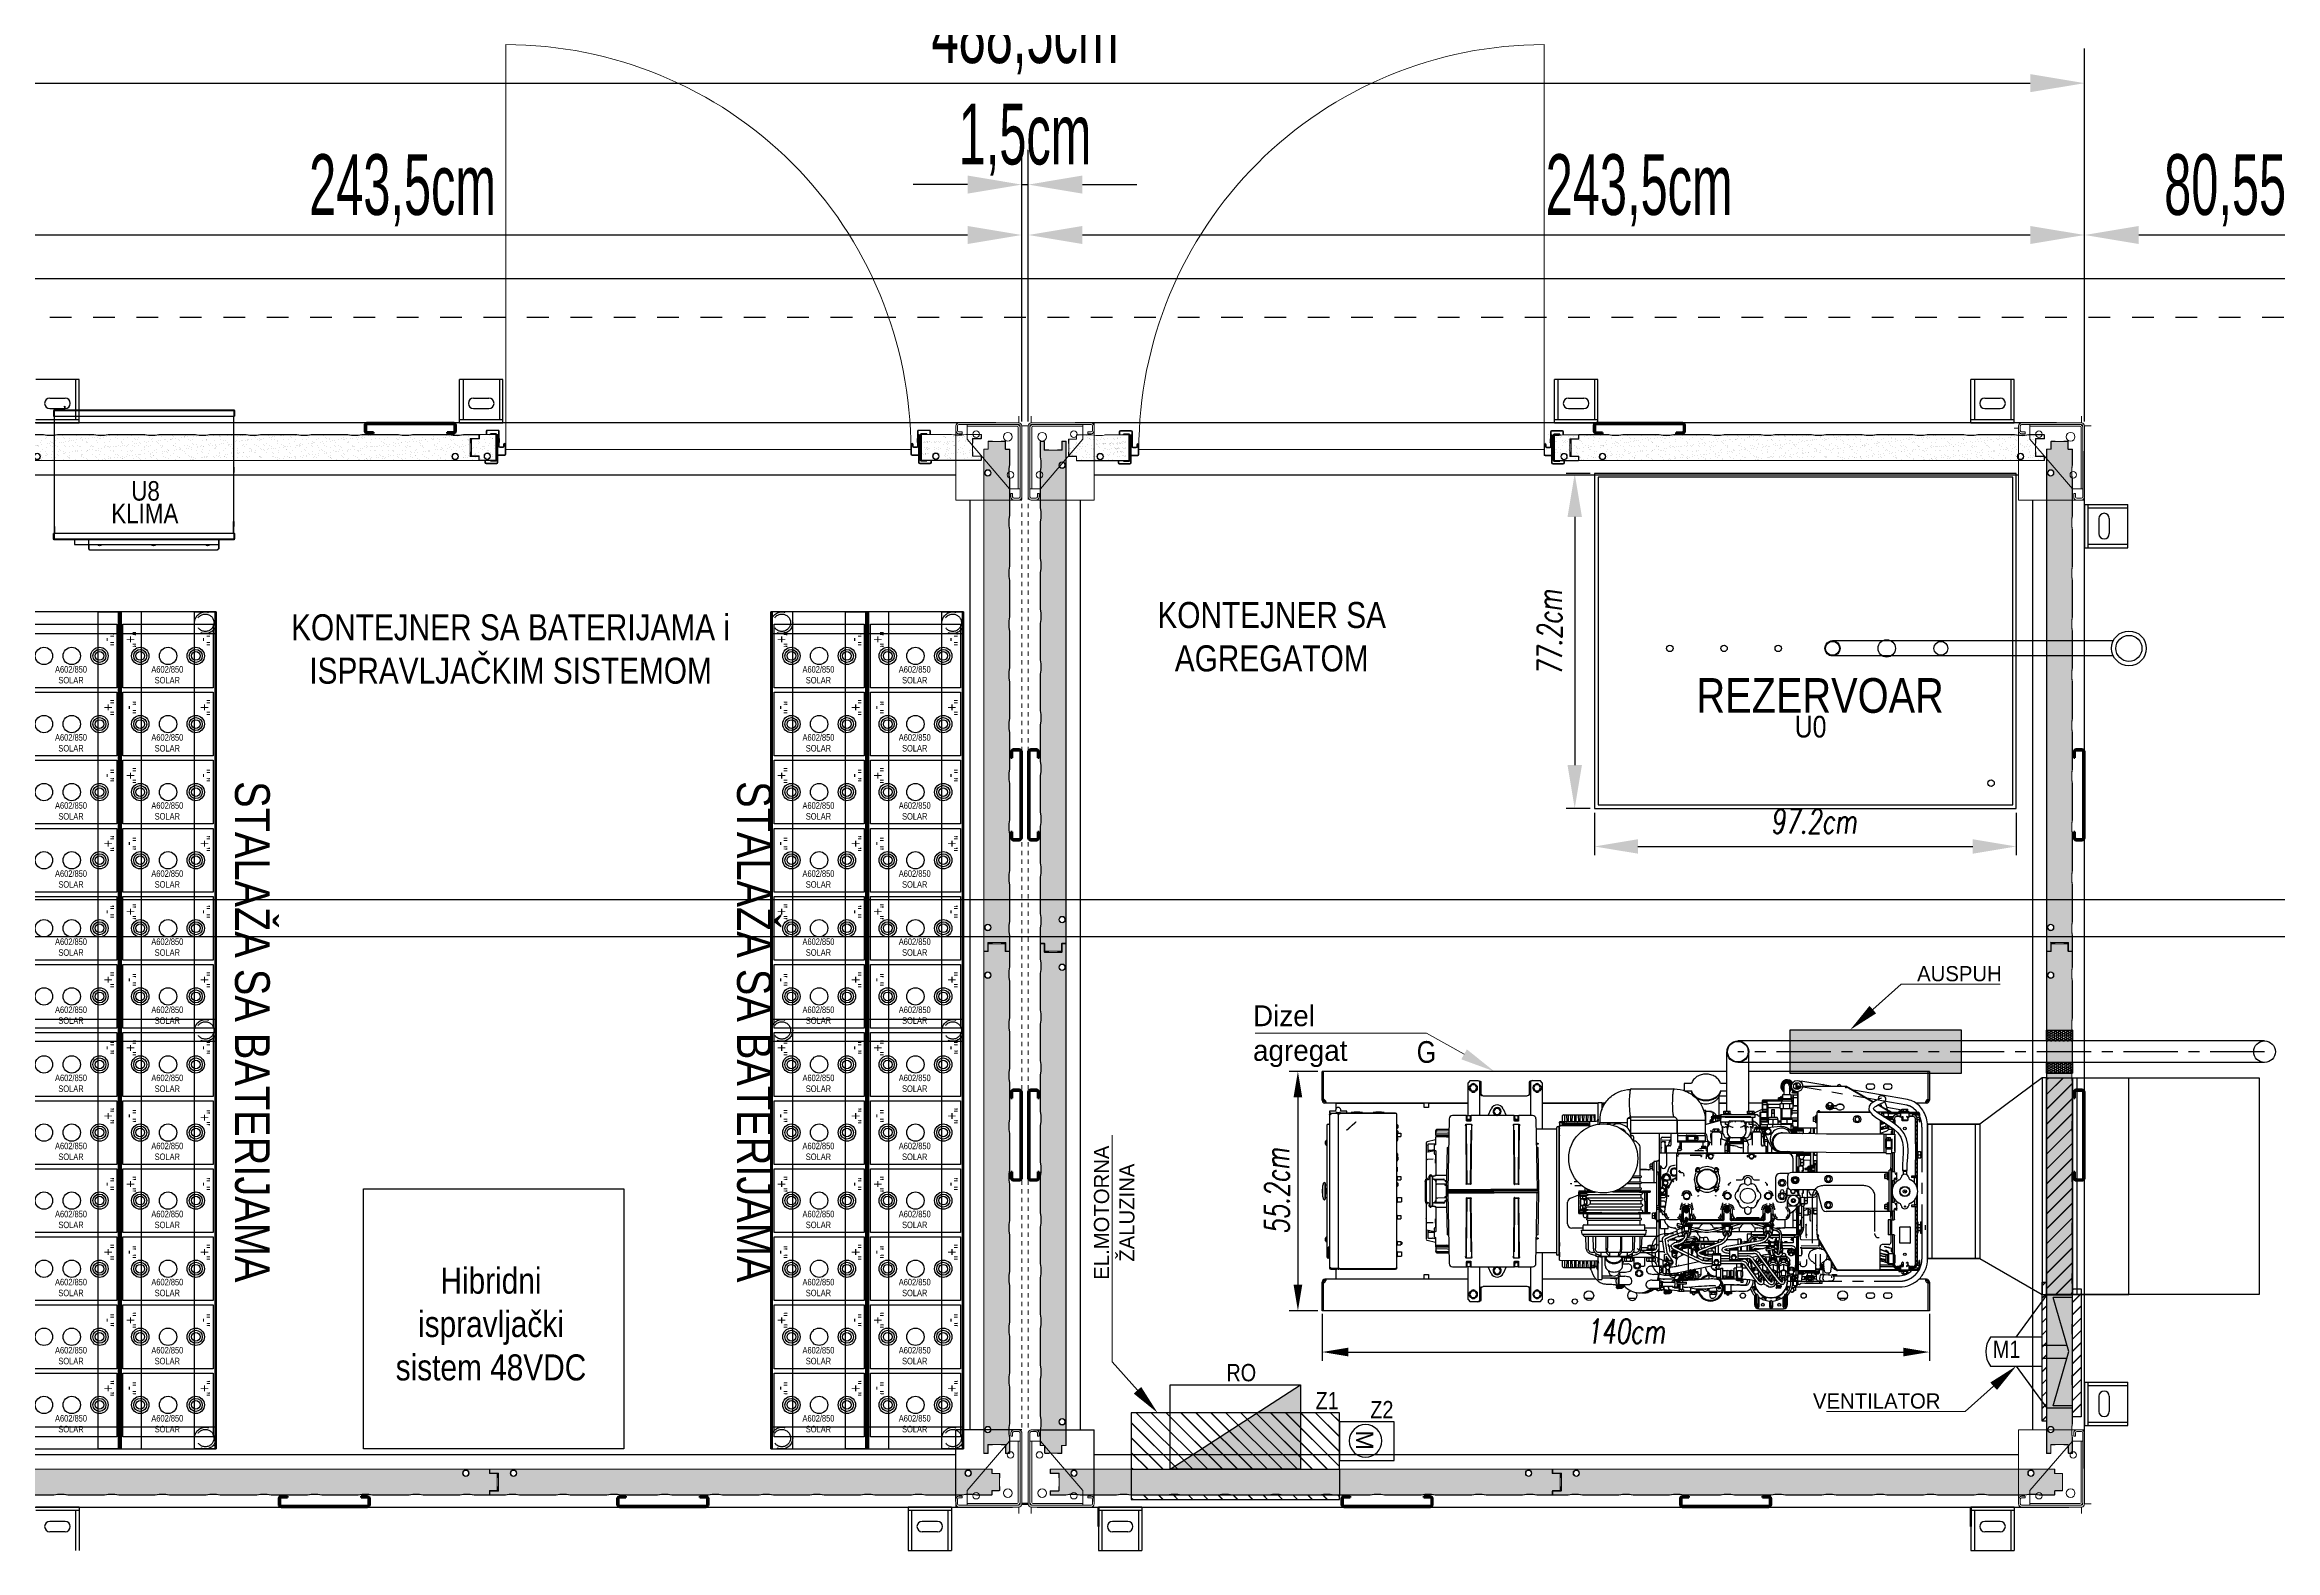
# Model space of a CAD drawing. Header units: millimetres. Extents: x 17886 to 18265, y -8727 to -7321.
# Drawn here: x 17969.9 to 18021.3, y -7656.6 to -7621.9 of the extents above; entities that cross this region are included whole.
import ezdxf
from ezdxf import colors
from ezdxf.entities.mleader import LeaderData, LeaderLine
from ezdxf.math import Vec2, Vec3

# ---------------------------------------------------------------- set-up
doc = ezdxf.new("R2010")
doc.units = ezdxf.units.MM
for name, pattern in [('ACAD_ISO07W100', [3, 0, -3]), ('CENTER', [2, 1.25, -0.25, 0.25, -0.25]), ('DASHED', [0.75, 0.5, -0.25]), ('EPL_DASH', [1, 0.5, -0.5]), ('HIDDEN', [9.525, 6.35, -3.175])]:
    doc.linetypes.add(name, pattern=pattern)
for name, color, linetype in [('00 uvodnice', 82, 'Continuous'), ('01-KOSTUR ORMARA', 7, 'Continuous'), ('02-MODULI', 7, 'Continuous'), ('0863279_L_DXF_CONTINUOUS_LINE', 7, 'Continuous'), ('09__COSM', 7, 'Continuous'), ('1313540_DXF_CONTINUOUS_LINE', 7, 'Continuous'), ('1429459_RE01_DXF_HIDDEN_LINE', 7, 'Continuous'), ('1429459_RE01DXF_CONTINUOUS_LINE', 7, 'Continuous'), ('1430851_DXF_CONTINUOUS_LINE', 7, 'Continuous'), ('1430853_DXF_CONTINUOUS_LINE', 7, 'Continuous'), ('1430856_DXF_CONTINUOUS_LINE', 7, 'Continuous'), ('1542949_DXF_CONTINUOUS_LINE', 7, 'Continuous'), ('1663777_DXF_CONTINUOUS_LINE', 7, 'Continuous'), ('1694481_CP01DXF_CONTINUOUS_LINE', 7, 'Continuous'), ('1978540_DXF_CONTINUOUS_LINE', 7, 'Continuous'), ('2033145_DXF_CONTINUOUS_LINE', 7, 'Continuous'), ('2035398_DXF_CONTINUOUS_LINE', 7, 'Continuous'), ('2266446_RE01DXF_CONTINUOUS_LINE', 7, 'Continuous'), ('2275829_DKREDXF_CONTINUOUS_LINE', 7, 'Continuous'), ('2518101_DXF_CONTINUOUS_LINE', 7, 'Continuous'), ('2588541_VG01DXF_CONTINUOUS_LINE', 7, 'Continuous'), ('2588541_VG10DXF_CONTINUOUS_LINE', 7, 'Continuous'), ('2606672_DXF_CONTINUOUS_LINE', 7, 'Continuous'), ('2606682_CP02DXF_CONTINUOUS_LINE', 7, 'Continuous'), ('2620489_VG01DXF_CONTINUOUS_LINE', 7, 'Continuous'), ('2620490_VG01DXF_CONTINUOUS_LINE', 7, 'Continuous'), ('2620532_DKREDXF_CONTINUOUS_LINE', 7, 'Continuous'), ('2630754_DKREDXF_CONTINUOUS_LINE', 7, 'Continuous'), ('2630764_DKREDXF_CONTINUOUS_LINE', 7, 'Continuous'), ('2630768_VG06DXF_CONTINUOUS_LINE', 7, 'Continuous'), ('2643645_L_DXF_CONTINUOUS_LINE', 7, 'Continuous'), ('2654754_DXF_CONTINUOUS_LINE', 7, 'Continuous'), ('2661570_DKREDXF_CONTINUOUS_LINE', 7, 'Continuous'), ('2685282_CP02DXF_CONTINUOUS_LINE', 7, 'Continuous'), ('2702101_DXF_CONTINUOUS_LINE', 7, 'Continuous'), ('2706792_BM03DXF_CONTINUOUS_LINE', 7, 'Continuous'), ('2706792_BM04DXF_CONTINUOUS_LINE', 7, 'Continuous'), ('2731608_DXF_CONTINUOUS_LINE', 7, 'Continuous'), ('2757515_DXF_AXIS', 7, 'Continuous'), ('2761804_DXF_CONTINUOUS_LINE', 7, 'Continuous'), ('3405962_DXF_CONTINUOUS_LINE', 7, 'Continuous'), ('3429913_L_DXF_CONTINUOUS_LINE', 7, 'Continuous'), ('3490706_DXF_CONTINUOUS_LINE', 7, 'Continuous'), ('3490708_DXF_CONTINUOUS_LINE', 7, 'Continuous'), ('3490709_DXF_CONTINUOUS_LINE', 7, 'Continuous'), ('3496808_DXF_CONTINUOUS_LINE', 7, 'Continuous'), ('3504303_DXF_CONTINUOUS_LINE', 7, 'Continuous'), ('3539054_DXF_CONTINUOUS_LINE', 7, 'Continuous'), ('3551370_DKREDXF_CONTINUOUS_LINE', 7, 'Continuous'), ('3563231_DXF_CONTINUOUS_LINE', 7, 'Continuous'), ('3570559_DXF_CONTINUOUS_LINE', 7, 'Continuous'), ('3570567_DXF_CONTINUOUS_LINE', 7, 'Continuous'), ('3570568_DXF_CONTINUOUS_LINE', 7, 'Continuous'), ('3570569_DXF_CONTINUOUS_LINE', 7, 'Continuous'), ('3570570_DXF_CONTINUOUS_LINE', 7, 'Continuous'), ('3583940_CP01DXF_CONTINUOUS_LINE', 7, 'Continuous'), ('3583940_CP03DXF_CONTINUOUS_LINE', 7, 'Continuous'), ('3642481_DKREDXF_CONTINUOUS_LINE', 7, 'Continuous'), ('3650520_DXF_CONTINUOUS_LINE', 7, 'Continuous'), ('3792201_DXF_CONTINUOUS_LINE', 7, 'Continuous'), ('3792202_DXF_CONTINUOUS_LINE', 7, 'Continuous'), ('3884027_DKREDXF_CONTINUOUS_LINE', 7, 'Continuous'), ('3E4304_DXF_CONTINUOUS_LINE', 7, 'Continuous'), ('4L6454_DXF_CONTINUOUS_LINE', 7, 'Continuous'), ('5D1026_DKVG0DXF_CONTINUOUS_LINE', 7, 'Continuous'), ('5P0798_BM01_DXF_CONTINUOUS_LINE', 7, 'Continuous'), ('5P4115_DXF_CONTINUOUS_LINE', 7, 'Continuous'), ('8T4224_DXF_CONTINUOUS_LINE', 7, 'Continuous'), ('8T4896_DXF_CONTINUOUS_LINE', 7, 'Continuous'), ('8T4908_DXF_CONTINUOUS_LINE', 7, 'Continuous'), ('DEFAULT_1', 7, 'CENTER'), ('DIMENS', 4, 'Continuous'), ('OO cn60', 1, 'Continuous'), ('vanjski i unutarnji zid', 7, 'Continuous')]:
    doc.layers.add(name, color=color, linetype=linetype)
for name, color, linetype, lineweight in [('50 plava', 5, 'Continuous', 0), ('CRTANJE', 4, 'Continuous', 30), ('SRAFURE', 3, 'Continuous', 18), ('TANKE', 7, 'Continuous', 15), ('Visible Edges(ISO)', 7, 'Continuous', 20)]:
    doc.layers.add(name, color=color, linetype=linetype, lineweight=lineweight)
doc.layers.add('Hatch', color=7, linetype='Continuous', lineweight=9, true_color=0x1e1e47)
doc.styles.add('Annotative', font='txt')
doc.styles.add('ARIAL NARROW', font='ARIALN.TTF')
doc.styles.add('KOTE ZA MONNTAZU', font='simplex.shx', dxfattribs={"width": 0.7, "oblique": 8, "height": 1.4})
doc.styles.add('simboli', font='symbol.ttf', dxfattribs={"width": 0.6, "height": 2.2})
doc.styles.add('TEHNO', font='tehno_98.shx', dxfattribs={"width": 0.6})
doc.dimstyles.new('ISO-25-Dušan', dxfattribs={"dimscale": 50, "dimtxt": 3.5, "dimasz": 3, "dimexe": 1.25, "dimexo": 1.25, "dimgap": 0.7, "dimtad": 1, "dimdec": 0, "dimtxsty": 'TEHNO', "dimcen": 2.5, "dimclrd": 191, "dimclre": 191, "dimclrt": 254, "dimadec": 0, "dimazin": 0, "dimtfac": 1, "dimtdec": 0, "dimtmove": 0, "dimatfit": 3, "dimfxl": 1, "dimarcsym": 0})
doc.dimstyles.new('KOTE ZA MONTAZU u cm', dxfattribs={"dimscale": 0, "dimtxt": 1.4, "dimasz": 1.25, "dimexe": 0.2, "dimexo": 0.1, "dimgap": 0.3, "dimtad": 1, "dimlfac": 10, "dimzin": 12, "dimdsep": 46, "dimtxsty": 'KOTE ZA MONNTAZU', "dimcen": 1.25, "dimclrt": 1, "dimadec": 0, "dimazin": 0, "dimtfac": 1, "dimtmove": 0, "dimatfit": 3, "dimfxl": 1, "dimtolj": 2, "dimtzin": 0, "dimarcsym": 0})

msp = doc.modelspace()

# ---------------------------------------------------------------- texts
at = {"layer": '00 uvodnice', "color": 0, "linetype": 'Continuous', "attachment_point": 2, "style": 'ARIAL NARROW'}
for s, insert, char_height, width in [('U8', (17972.18899, -7631.95116), 0.45, 1.1610007), ('KLIMA', (17972.17134, -7632.47279), 0.45, 3.8427662), ('KONTEJNER SA BATERIJAMA i ISPRAVLJAČKIM SISTEMOM', (17980.60304, -7635.02213), 0.6, 11.2003516), ('KONTEJNER SA \\PAGREGATOM', (17998.14884, -7634.73862), 0.6, 11.2003516), ('REZERVOAR', (18010.79178, -7636.49391), 0.8, 17.8049227), ('U0', (18010.57203, -7637.36342), 0.5, 1.0283542), ('G', (18001.71546, -7644.86457), 0.5, 1.0283542), ('Hibridni\\Pispravljački \\Psistem 48VDC', (17980.15124, -7650.0875), 0.6, 11.2003516), ('M1', (18015.09133, -7651.77019), 0.4, 2.089891), ('RO', (17997.44744, -7652.30869), 0.4, 2.089891), ('Z1', (17999.42728, -7652.95369), 0.4, 2.089891), ('Z2', (18000.68816, -7653.16188), 0.4, 2.089891)]:
    msp.add_mtext(s, dxfattribs=dict(at, insert=insert, char_height=char_height, width=width))
at = {"layer": '00 uvodnice', "color": 0, "linetype": 'Continuous', "char_height": 0.8, "width": 17.8049227, "attachment_point": 2, "rotation": 270, "style": 'ARIAL NARROW'}
for insert in [(17975.05154, -7644.64823), (17986.62572, -7644.64823)]:
    msp.add_mtext('STALAŽA SA BATERIJAMA', dxfattribs=dict(at, insert=insert))
at = {"layer": '02-MODULI', "char_height": 0.25, "width": 1.2567234, "attachment_point": 2, "rotation": 270, "style": 'ARIAL NARROW'}
for s, insert in [('"-"', (17971.45771, -7635.60038)), ('"+"', (17971.97065, -7635.60038)), ('"-"', (17973.67771, -7635.60038)), ('"+"', (17986.98065, -7635.60038)), ('"-"', (17988.68771, -7635.60038)), ('"+"', (17989.20065, -7635.60038)), ('"-"', (17990.90771, -7635.60038)), ('"+"', (17971.45771, -7637.17038)), ('"-"', (17971.97065, -7637.17038)), ('"+"', (17973.67771, -7637.17038)), ('"-"', (17986.98065, -7637.17038)), ('"+"', (17988.68771, -7637.17038)), ('"-"', (17989.20065, -7637.17038)), ('"+"', (17990.90771, -7637.17038)), ('"-"', (17971.45771, -7638.74038)), ('"+"', (17971.97065, -7638.74038)), ('"-"', (17973.67771, -7638.74038)), ('"+"', (17986.98065, -7638.74038)), ('"-"', (17988.68771, -7638.74038)), ('"+"', (17989.20065, -7638.74038)), ('"-"', (17990.90771, -7638.74038)), ('"+"', (17971.45771, -7640.31038)), ('"-"', (17971.97065, -7640.31038)), ('"+"', (17973.67771, -7640.31038)), ('"-"', (17986.98065, -7640.31038)), ('"+"', (17988.68771, -7640.31038)), ('"-"', (17989.20065, -7640.31038)), ('"+"', (17990.90771, -7640.31038)), ('"-"', (17971.45771, -7641.88038)), ('"+"', (17971.97065, -7641.88038)), ('"-"', (17973.67771, -7641.88038)), ('"+"', (17986.98065, -7641.88038)), ('"-"', (17988.68771, -7641.88038)), ('"+"', (17989.20065, -7641.88038)), ('"-"', (17990.90771, -7641.88038)), ('"+"', (17971.45771, -7643.45038)), ('"+"', (17973.67771, -7643.45038)), ('"+"', (17988.68771, -7643.45038)), ('"+"', (17990.90771, -7643.45038)), ('"-"', (17971.97065, -7643.45038)), ('"-"', (17986.98065, -7643.45038)), ('"-"', (17989.20065, -7643.45038)), ('"-"', (17971.45771, -7645.02038)), ('"+"', (17971.97065, -7645.02038)), ('"-"', (17973.67771, -7645.02038)), ('"+"', (17986.98065, -7645.02038)), ('"-"', (17988.68771, -7645.02038)), ('"+"', (17989.20065, -7645.02038)), ('"-"', (17990.90771, -7645.02038)), ('"+"', (17971.45771, -7646.59038)), ('"-"', (17971.97065, -7646.59038)), ('"+"', (17973.67771, -7646.63038)), ('"-"', (17986.98065, -7646.59038)), ('"+"', (17988.68771, -7646.59038)), ('"-"', (17989.20065, -7646.59038)), ('"+"', (17990.90771, -7646.59038)), ('"-"', (17971.45771, -7648.16038)), ('"+"', (17971.97065, -7648.16038)), ('"-"', (17973.67771, -7648.16038)), ('"+"', (17986.98065, -7648.16038)), ('"-"', (17988.68771, -7648.16038)), ('"+"', (17989.20065, -7648.16038)), ('"-"', (17990.90771, -7648.16038)), ('"+"', (17971.45771, -7649.73038)), ('"-"', (17971.97065, -7649.73038)), ('"+"', (17973.67771, -7649.73038)), ('"-"', (17986.98065, -7649.73038)), ('"+"', (17988.68771, -7649.73038)), ('"-"', (17989.20065, -7649.73038)), ('"+"', (17990.90771, -7649.73038)), ('"-"', (17971.45771, -7651.30038)), ('"+"', (17971.97065, -7651.30038)), ('"-"', (17973.67771, -7651.30038)), ('"+"', (17986.98065, -7651.30038)), ('"-"', (17988.68771, -7651.30038)), ('"+"', (17989.20065, -7651.30038)), ('"-"', (17990.90771, -7651.30038)), ('"+"', (17971.45771, -7652.87038)), ('"-"', (17971.97065, -7652.87038)), ('"+"', (17973.67771, -7652.87038)), ('"-"', (17986.98065, -7652.87038)), ('"+"', (17988.68771, -7652.87038)), ('"-"', (17989.20065, -7652.87038)), ('"+"', (17990.90771, -7652.87038))]:
    msp.add_mtext(s, dxfattribs=dict(at, insert=insert))
at = {"layer": '02-MODULI', "char_height": 0.15, "width": 1.7509028, "attachment_point": 2, "style": 'ARIAL NARROW'}
for insert in [(17970.47011, -7636.21623), (17972.69011, -7636.21623), (17987.70011, -7636.21623), (17989.92011, -7636.21623), (17970.47011, -7637.78623), (17972.69011, -7637.78623), (17987.70011, -7637.78623), (17989.92011, -7637.78623), (17970.47011, -7639.35623), (17972.69011, -7639.35623), (17987.70011, -7639.35623), (17989.92011, -7639.35623), (17970.47011, -7640.92623), (17972.69011, -7640.92623), (17987.70011, -7640.92623), (17989.92011, -7640.92623), (17970.47011, -7642.49623), (17972.69011, -7642.49623), (17987.70011, -7642.49623), (17989.92011, -7642.49623), (17970.47011, -7644.06623), (17972.69011, -7644.06623), (17987.70011, -7644.06623), (17989.92011, -7644.06623), (17970.47011, -7645.63623), (17972.69011, -7645.63623), (17987.70011, -7645.63623), (17989.92011, -7645.63623), (17970.47011, -7647.20623), (17972.69011, -7647.20623), (17987.70011, -7647.20623), (17989.92011, -7647.20623), (17970.47011, -7648.77623), (17972.69011, -7648.77623), (17987.70011, -7648.77623), (17989.92011, -7648.77623), (17970.47011, -7650.34623), (17972.69011, -7650.34623), (17987.70011, -7650.34623), (17989.92011, -7650.34623), (17970.47011, -7651.91623), (17972.69011, -7651.91623), (17987.70011, -7651.91623), (17989.92011, -7651.91623), (17970.47011, -7653.48623), (17972.69011, -7653.48623), (17987.70011, -7653.48623), (17989.92011, -7653.48623)]:
    msp.add_mtext('A602/850\\PSOLAR', dxfattribs=dict(at, insert=insert))

# ---------------------------------------------------------------- blocks, each defined once
blk = doc.blocks.new('ENERGOINVEST KROV')
at = {"layer": 'Visible Edges(ISO)'}
for p, q in [((260556.8, 136541), (260541.8, 136541)), ((260563.8, 136548), (260563.8, 136563)), ((262984.8, 136548), (262984.8, 136563)), ((262991.8, 136541), (263006.8, 136541)), ((260556.8, 134055), (260541.8, 134055)), ((260563.8, 134048), (260563.8, 134033)), ((262984.8, 134048), (262984.8, 134033)), ((262991.8, 134055), (263006.8, 134055))]:
    blk.add_line(p, q, dxfattribs=at)
at = {"layer": 'Visible Edges(ISO)', "color": 7}
for p, q in [((260556.8, 136541), (260556.8, 136377)), ((260560.8, 136377), (260560.8, 136541)), ((260701.8, 136548), (260563.8, 136548)), ((260563.8, 136544), (260701.8, 136544)), ((260564.8, 136396), (260564.8, 136537.5)), ((260567.3, 136540), (260682.8, 136540)), ((260682.8, 136540), (260682.8, 136544)), ((260682.8, 136540), (260682.8, 136510)), ((260704.8, 136541), (260704.8, 136530)), ((260708.8, 136530), (260708.8, 136541)), ((262839.8, 136541), (262839.8, 136530)), ((262843.8, 136530), (262843.8, 136541)), ((262984.8, 136548), (262846.8, 136548)), ((262846.8, 136544), (262984.8, 136544)), ((262865.8, 136540), (262865.8, 136544)), ((262981.3, 136540), (262865.8, 136540)), ((262865.8, 136510), (262865.8, 136540)), ((262983.8, 136396), (262983.8, 136537.5)), ((262987.8, 136541), (262987.8, 136377)), ((262991.8, 136377), (262991.8, 136541)), ((260682.8, 136510), (260584.8, 136396)), ((260701.8, 136527), (260693.8, 136527)), ((260693.8, 136527), (260693.8, 136523)), ((260693.8, 136523), (260701.8, 136523)), ((262854.8, 136527), (262846.8, 136527)), ((262846.8, 136523), (262854.8, 136523)), ((262854.8, 136523), (262854.8, 136527)), ((262963.8, 136396), (262865.8, 136510)), ((260560.8, 136396), (260564.8, 136396)), ((260584.8, 136396), (260564.8, 136396)), ((260581.8, 136385), (260577.8, 136385)), ((260577.8, 136385), (260577.8, 136377)), ((260581.8, 136377), (260581.8, 136385)), ((262983.8, 136396), (262963.8, 136396)), ((262970.8, 136385), (262966.8, 136385)), ((262966.8, 136385), (262966.8, 136377)), ((262970.8, 136377), (262970.8, 136385)), ((262987.8, 136396), (262983.8, 136396)), ((260574.8, 136374), (260563.8, 136374)), ((260563.8, 136370), (260574.8, 136370)), ((262984.8, 136374), (262973.8, 136374)), ((262973.8, 136370), (262984.8, 136370)), ((260574.8, 134226), (260563.8, 134226)), ((260563.8, 134222), (260574.8, 134222)), ((262984.8, 134226), (262973.8, 134226)), ((262973.8, 134222), (262984.8, 134222)), ((260556.8, 134219), (260556.8, 134055)), ((260560.8, 134055), (260560.8, 134219)), ((260560.8, 134200), (260564.8, 134200)), ((260564.8, 134200), (260564.8, 134058.5)), ((260564.8, 134200), (260584.8, 134200)), ((260577.8, 134219), (260577.8, 134211)), ((260577.8, 134211), (260581.8, 134211)), ((260581.8, 134211), (260581.8, 134219)), ((260584.8, 134200), (260682.8, 134086)), ((262865.8, 134086), (262963.8, 134200)), ((262963.8, 134200), (262983.8, 134200)), ((262966.8, 134219), (262966.8, 134211)), ((262966.8, 134211), (262970.8, 134211)), ((262970.8, 134211), (262970.8, 134219)), ((262983.8, 134200), (262983.8, 134058.5)), ((262987.8, 134200), (262983.8, 134200)), ((262987.8, 134219), (262987.8, 134055)), ((262991.8, 134055), (262991.8, 134219)), ((260682.8, 134086), (260682.8, 134056)), ((260701.8, 134073), (260693.8, 134073)), ((260693.8, 134073), (260693.8, 134069)), ((260693.8, 134069), (260701.8, 134069)), ((260704.8, 134066), (260704.8, 134055)), ((260708.8, 134055), (260708.8, 134066)), ((262839.8, 134066), (262839.8, 134055)), ((262843.8, 134055), (262843.8, 134066)), ((262854.8, 134073), (262846.8, 134073)), ((262846.8, 134069), (262854.8, 134069)), ((262854.8, 134069), (262854.8, 134073)), ((262865.8, 134056), (262865.8, 134086)), ((260701.8, 134052), (260563.8, 134052)), ((260563.8, 134048), (260701.8, 134048)), ((260567.3, 134056), (260682.8, 134056)), ((260682.8, 134056), (260682.8, 134052)), ((262984.8, 134052), (262846.8, 134052)), ((262846.8, 134048), (262984.8, 134048)), ((262981.3, 134056), (262865.8, 134056)), ((262865.8, 134056), (262865.8, 134052))]:
    blk.add_line(p, q, dxfattribs=at)
at = {"layer": 'Visible Edges(ISO)', "color": 7, "linetype": 'ACAD_ISO07W100'}
for p, q in [((260556.8, 136541), (260556.8, 134055)), ((262984.8, 136548), (260563.8, 136548)), ((262991.8, 136541), (262991.8, 134055)), ((262984.8, 134048), (260563.8, 134048))]:
    blk.add_line(p, q, dxfattribs=at)
at = {"layer": 'Visible Edges(ISO)', "color": 7}
for centre, radius in [((260588.8, 136516), 10), ((260661.8, 136522), 7.5), ((262886.8, 136522), 7.5), ((262959.8, 136516), 10), ((260582.8, 136428), 7.5), ((262965.8, 136428), 7.5), ((260582.8, 134168), 7.5), ((262965.8, 134168), 7.5), ((260588.8, 134080), 10), ((260661.8, 134074), 7.5), ((262886.8, 134074), 7.5), ((262959.8, 134080), 10)]:
    blk.add_circle(centre, radius, dxfattribs=at)
for centre, radius, start, end in [((260563.8, 136541), 7, 90, 180), ((260563.8, 136541), 3, 90, 180), ((260567.3, 136537.5), 6.5, 90, 180), ((260567.3, 136537.5), 2.5, 90, 180), ((260701.8, 136541), 7, 0, 90), ((260701.8, 136541), 3, 0, 90), ((262846.8, 136541), 7, 90, 180), ((262846.8, 136541), 3, 90, 180), ((262981.3, 136537.5), 6.5, 0, 90), ((262981.3, 136537.5), 2.5, 0, 90), ((262984.8, 136541), 7, 0, 90), ((262984.8, 136541), 3, 0, 90), ((260701.8, 136530), 3, 270, 0), ((260701.8, 136530), 7, 270, 0), ((262846.8, 136530), 7, 180, 270), ((262846.8, 136530), 3, 180, 270), ((260563.8, 136377), 7, 180, 270), ((260563.8, 136377), 3, 180, 270), ((260574.8, 136377), 7, 270, 0), ((260574.8, 136377), 3, 270, 0), ((262973.8, 136377), 7, 180, 270), ((262973.8, 136377), 3, 180, 270), ((262984.8, 136377), 3, 270, 0), ((262984.8, 136377), 7, 270, 0), ((260563.8, 134219), 7, 90, 180), ((260563.8, 134219), 3, 90, 180), ((260574.8, 134219), 7, 0, 90), ((260574.8, 134219), 3, 0, 90), ((262973.8, 134219), 7, 90, 180), ((262973.8, 134219), 3, 90, 180), ((262984.8, 134219), 7, 0, 90), ((262984.8, 134219), 3, 0, 90), ((260701.8, 134066), 7, 0, 90), ((260701.8, 134066), 3, 0, 90), ((262846.8, 134066), 7, 90, 180), ((262846.8, 134066), 3, 90, 180), ((260563.8, 134055), 7, 180, 270), ((260567.3, 134058.5), 6.5, 180, 270), ((260563.8, 134055), 3, 180, 270), ((260567.3, 134058.5), 2.5, 180, 270), ((260701.8, 134055), 7, 270, 0), ((260701.8, 134055), 3, 270, 0), ((262846.8, 134055), 7, 180, 270), ((262846.8, 134055), 3, 180, 270), ((262981.3, 134058.5), 2.5, 270, 0), ((262981.3, 134058.5), 6.5, 270, 0), ((262984.8, 134055), 3, 270, 0), ((262984.8, 134055), 7, 270, 0)]:
    blk.add_arc(centre, radius, start, end, dxfattribs=at)
blk = doc.blocks.new('C STUB')
at = {"layer": 'CRTANJE', "lineweight": 50}
for p, q in [((266066.4, 120661.6), (266066.4, 120648.6)), ((266069.4, 120661.6), (266069.4, 120648.6)), ((266072.4, 120667.6), (266270.4, 120667.6)), ((266072.4, 120664.6), (266270.4, 120664.6)), ((266072.4, 120645.6), (266086.4, 120645.6)), ((266086.4, 120645.6), (266086.4, 120642.6)), ((266270.4, 120645.6), (266256.4, 120645.6)), ((266256.4, 120642.6), (266256.4, 120645.6)), ((266273.4, 120661.6), (266273.4, 120648.6)), ((266276.4, 120661.6), (266276.4, 120648.6)), ((266072.4, 120642.6), (266086.4, 120642.6)), ((266270.4, 120642.6), (266256.4, 120642.6))]:
    blk.add_line(p, q, dxfattribs=at)
for centre, radius, start, end in [((266072.4, 120661.6), 6, 90, 180), ((266072.4, 120648.6), 6, 180, 270), ((266072.4, 120661.6), 3, 90, 180), ((266072.4, 120648.6), 3, 180, 270), ((266270.4, 120661.6), 6, 0, 90), ((266270.4, 120661.6), 3, 0, 90), ((266270.4, 120648.6), 3, 270, 0), ((266270.4, 120648.6), 6, 270, 0)]:
    blk.add_arc(centre, radius, start, end, dxfattribs=at)
blk = doc.blocks.new('M_CTX PU60 PANEL')
at = {"layer": 'SRAFURE'}
h = blk.add_hatch(dxfattribs=at)
h.set_pattern_fill('ANSI31', color=256, scale=423.333333, angle=90, style=0)
h.set_pattern_definition([(135, (-3155.2, -2578.757), (-37.4177, -37.4177), [])])
edge = h.paths.add_edge_path()
edge.add_line((-1176, -10), (-1176, -18.8))
edge.add_line((-1176, -18.8), (-1175.4, -18.8))
edge.add_line((-1175.4, -18.8), (-1175.4, -10))
edge.add_ellipse((-1174.8, -10), major_axis=(-0.6, 0), ratio=1, start_angle=270, end_angle=360, ccw=False)
edge.add_line((-1174.8, -9.4), (-1158.6, -9.4))
edge.add_ellipse((-1158.6, -8.2), major_axis=(0, -1.2), ratio=1, start_angle=0, end_angle=90)
edge.add_line((-1157.4, -8.2), (-1157.4, 0))
edge.add_ellipse((-1156.8, 0), major_axis=(-0.6, 0), ratio=1, start_angle=270, end_angle=360, ccw=False)
edge.add_line((-1156.8, 0.6), (-1122.1, 0.6))
edge.add_line((-1122.1, 0.6), (-1122.1, 0.6))
edge.add_ellipse((-1122.1, 0), major_axis=(0, 0.6), ratio=1, start_angle=350.5377, end_angle=360, ccw=False)
edge.add_line((-1122, 0.6), (-1113.1, -0.9))
edge.add_ellipse((-1113, 0.3), major_axis=(-0.2, -1.18), ratio=1, start_angle=0, end_angle=9.4623)
edge.add_line((-1113, -0.9), (-1098, -0.9))
edge.add_ellipse((-1098, 0.3), major_axis=(0, -1.2), ratio=1, start_angle=0, end_angle=9.4717)
edge.add_line((-1097.9, -0.9), (-1089, 0.6))
edge.add_ellipse((-1088.9, 0), major_axis=(-0.099, 0.592), ratio=1, start_angle=350.5283, end_angle=360, ccw=False)
edge.add_line((-1088.9, 0.6), (-1088.9, 0.6))
edge.add_line((-1088.9, 0.6), (-1005.1, 0.6))
edge.add_line((-1005.1, 0.6), (-1005.1, 0.6))
edge.add_ellipse((-1005.1, 0), major_axis=(0, 0.6), ratio=1, start_angle=350.5377, end_angle=360, ccw=False)
edge.add_line((-1005, 0.6), (-996.1, -0.9))
edge.add_ellipse((-996, 0.3), major_axis=(-0.2, -1.18), ratio=1, start_angle=0, end_angle=9.4623)
edge.add_line((-996, -0.9), (-981, -0.9))
edge.add_ellipse((-981, 0.3), major_axis=(0, -1.2), ratio=1, start_angle=0, end_angle=9.4623)
edge.add_line((-980.9, -0.9), (-972, 0.6))
edge.add_ellipse((-971.9, 0), major_axis=(-0.099, 0.592), ratio=1, start_angle=350.5377, end_angle=360, ccw=False)
edge.add_line((-971.9, 0.6), (-971.9, 0.6))
edge.add_line((-971.9, 0.6), (-888.1, 0.6))
edge.add_line((-888.1, 0.6), (-888.1, 0.6))
edge.add_ellipse((-888.1, 0), major_axis=(0, 0.6), ratio=1, start_angle=350.5377, end_angle=360, ccw=False)
edge.add_line((-888, 0.6), (-879.1, -0.9))
edge.add_ellipse((-879, 0.3), major_axis=(-0.2, -1.18), ratio=1, start_angle=0, end_angle=9.4623)
edge.add_line((-879, -0.9), (-864, -0.9))
edge.add_ellipse((-864, 0.3), major_axis=(0, -1.2), ratio=1, start_angle=0, end_angle=9.4623)
edge.add_line((-863.9, -0.9), (-855, 0.6))
edge.add_ellipse((-854.9, 0), major_axis=(-0.099, 0.592), ratio=1, start_angle=350.5377, end_angle=360, ccw=False)
edge.add_line((-854.9, 0.6), (-854.9, 0.6))
edge.add_line((-854.9, 0.6), (-771.1, 0.6))
edge.add_line((-771.1, 0.6), (-771.1, 0.6))
edge.add_ellipse((-771.1, 0), major_axis=(0, 0.6), ratio=1, start_angle=350.5377, end_angle=360, ccw=False)
edge.add_line((-771, 0.6), (-762.1, -0.9))
edge.add_ellipse((-762, 0.3), major_axis=(-0.2, -1.18), ratio=1, start_angle=0, end_angle=9.4623)
edge.add_line((-762, -0.9), (-747, -0.9))
edge.add_ellipse((-747, 0.3), major_axis=(0, -1.2), ratio=1, start_angle=0, end_angle=9.4623)
edge.add_line((-746.9, -0.9), (-738, 0.6))
edge.add_ellipse((-737.9, 0), major_axis=(-0.099, 0.592), ratio=1, start_angle=350.5377, end_angle=360, ccw=False)
edge.add_line((-737.9, 0.6), (-737.9, 0.6))
edge.add_line((-737.9, 0.6), (-654.1, 0.6))
edge.add_line((-654.1, 0.6), (-654.1, 0.6))
edge.add_ellipse((-654.1, 0), major_axis=(0, 0.6), ratio=1, start_angle=350.5377, end_angle=360, ccw=False)
edge.add_line((-654, 0.6), (-645.1, -0.9))
edge.add_ellipse((-645, 0.3), major_axis=(-0.2, -1.18), ratio=1, start_angle=0, end_angle=9.4623)
edge.add_line((-645, -0.9), (-630, -0.9))
edge.add_ellipse((-630, 0.3), major_axis=(0, -1.2), ratio=1, start_angle=0, end_angle=9.4623)
edge.add_line((-629.9, -0.9), (-621, 0.6))
edge.add_ellipse((-620.9, 0), major_axis=(-0.099, 0.592), ratio=1, start_angle=350.5377, end_angle=360, ccw=False)
edge.add_line((-620.9, 0.6), (-620.9, 0.6))
edge.add_line((-620.9, 0.6), (-537.1, 0.6))
edge.add_line((-537.1, 0.6), (-537.1, 0.6))
edge.add_ellipse((-537.1, 0), major_axis=(0, 0.6), ratio=1, start_angle=350.5377, end_angle=360, ccw=False)
edge.add_line((-537, 0.6), (-528.1, -0.9))
edge.add_ellipse((-528, 0.3), major_axis=(-0.2, -1.18), ratio=1, start_angle=0, end_angle=9.4623)
edge.add_line((-528, -0.9), (-513, -0.9))
edge.add_ellipse((-513, 0.3), major_axis=(0, -1.2), ratio=1, start_angle=0, end_angle=9.4623)
edge.add_line((-512.9, -0.9), (-504, 0.6))
edge.add_ellipse((-503.9, 0), major_axis=(-0.099, 0.592), ratio=1, start_angle=350.5377, end_angle=360, ccw=False)
edge.add_line((-503.9, 0.6), (-503.9, 0.6))
edge.add_line((-503.9, 0.6), (-420.1, 0.6))
edge.add_line((-420.1, 0.6), (-420.1, 0.6))
edge.add_ellipse((-420.1, 0), major_axis=(0, 0.6), ratio=1, start_angle=350.5377, end_angle=360, ccw=False)
edge.add_line((-420, 0.6), (-411.1, -0.9))
edge.add_ellipse((-411, 0.3), major_axis=(-0.2, -1.18), ratio=1, start_angle=0, end_angle=9.4623)
edge.add_line((-411, -0.9), (-396, -0.9))
edge.add_ellipse((-396, 0.3), major_axis=(0, -1.2), ratio=1, start_angle=0, end_angle=9.4623)
edge.add_line((-395.9, -0.9), (-387, 0.6))
edge.add_ellipse((-386.9, 0), major_axis=(-0.099, 0.592), ratio=1, start_angle=350.5377, end_angle=360, ccw=False)
edge.add_line((-386.9, 0.6), (-386.9, 0.6))
edge.add_line((-386.9, 0.6), (-303.1, 0.6))
edge.add_line((-303.1, 0.6), (-303.1, 0.6))
edge.add_ellipse((-303.1, 0), major_axis=(0, 0.6), ratio=1, start_angle=350.5377, end_angle=360, ccw=False)
edge.add_line((-303, 0.6), (-294.1, -0.9))
edge.add_ellipse((-294, 0.3), major_axis=(-0.2, -1.18), ratio=1, start_angle=0, end_angle=9.4623)
edge.add_line((-294, -0.9), (-279, -0.9))
edge.add_ellipse((-279, 0.3), major_axis=(0, -1.2), ratio=1, start_angle=0, end_angle=9.4623)
edge.add_line((-278.9, -0.9), (-270, 0.6))
edge.add_ellipse((-269.9, 0), major_axis=(-0.099, 0.592), ratio=1, start_angle=350.5377, end_angle=360, ccw=False)
edge.add_line((-269.9, 0.6), (-269.9, 0.6))
edge.add_line((-269.9, 0.6), (-186.1, 0.6))
edge.add_line((-186.1, 0.6), (-186.1, 0.6))
edge.add_ellipse((-186.1, 0), major_axis=(0, 0.6), ratio=1, start_angle=350.5377, end_angle=360, ccw=False)
edge.add_line((-186, 0.6), (-177.1, -0.9))
edge.add_ellipse((-177, 0.3), major_axis=(-0.2, -1.18), ratio=1, start_angle=0, end_angle=9.4623)
edge.add_line((-177, -0.9), (-162, -0.9))
edge.add_ellipse((-162, 0.3), major_axis=(0, -1.2), ratio=1, start_angle=0, end_angle=9.4623)
edge.add_line((-161.9, -0.9), (-153, 0.6))
edge.add_ellipse((-152.9, 0), major_axis=(-0.099, 0.592), ratio=1, start_angle=350.5377, end_angle=360, ccw=False)
edge.add_line((-152.9, 0.6), (-152.9, 0.6))
edge.add_line((-152.9, 0.6), (-69.1, 0.6))
edge.add_line((-69.1, 0.6), (-69.1, 0.6))
edge.add_ellipse((-69.1, 0), major_axis=(0, 0.6), ratio=1, start_angle=350.5377, end_angle=360, ccw=False)
edge.add_line((-69, 0.6), (-60.1, -0.9))
edge.add_ellipse((-60, 0.3), major_axis=(-0.2, -1.18), ratio=1, start_angle=0, end_angle=9.4623)
edge.add_line((-60, -0.9), (-45, -0.9))
edge.add_ellipse((-45, 0.3), major_axis=(0, -1.2), ratio=1, start_angle=0, end_angle=9.4623)
edge.add_line((-44.9, -0.9), (-36, 0.6))
edge.add_ellipse((-35.9, 0), major_axis=(-0.099, 0.592), ratio=1, start_angle=350.5377, end_angle=360, ccw=False)
edge.add_line((-35.9, 0.6), (-35.9, 0.6))
edge.add_line((-35.9, 0.6), (-1.2, 0.6))
edge.add_ellipse((-1.2, 0), major_axis=(0, 0.6), ratio=1, start_angle=270, end_angle=360, ccw=False)
edge.add_line((-0.6, 0), (-0.6, -7.6))
edge.add_ellipse((-1.2, -7.6), major_axis=(0.6, 0), ratio=1, start_angle=270, end_angle=360, ccw=False)
edge.add_line((-1.2, -8.2), (-19.4, -8.2))
edge.add_ellipse((-19.4, -9.4), major_axis=(0, 1.2), ratio=1, start_angle=0, end_angle=90)
edge.add_line((-20.6, -9.4), (-20.6, -18.8))
edge.add_line((-20.6, -18.8), (-20, -18.8))
edge.add_line((-20, -18.8), (-20, -9.4))
edge.add_ellipse((-19.4, -9.4), major_axis=(-0.6, 0), ratio=1, start_angle=270, end_angle=360, ccw=False)
edge.add_line((-19.4, -8.8), (-1.2, -8.8))
edge.add_ellipse((-1.2, -7.6), major_axis=(0, -1.2), ratio=1, start_angle=0, end_angle=90)
edge.add_line((0, -7.6), (0, 0))
edge.add_ellipse((-1.2, 0), major_axis=(1.2, 0), ratio=1, start_angle=0, end_angle=90)
edge.add_line((-1.2, 1.2), (-35.9, 1.2))
edge.add_ellipse((-35.9, 0), major_axis=(0, 1.2), ratio=1, start_angle=0, end_angle=9.4623)
edge.add_line((-36.1, 1.2), (-45, -0.3))
edge.add_ellipse((-45, 0.3), major_axis=(0.099, -0.592), ratio=1, start_angle=350.5377, end_angle=360, ccw=False)
edge.add_line((-45, -0.3), (-60, -0.3))
edge.add_ellipse((-60, 0.3), major_axis=(0, -0.6), ratio=1, start_angle=350.5377, end_angle=360, ccw=False)
edge.add_line((-60, -0.3), (-68.9, 1.2))
edge.add_ellipse((-69.1, 0), major_axis=(0.2, 1.18), ratio=1, start_angle=0, end_angle=9.4623)
edge.add_line((-69.1, 1.2), (-152.9, 1.2))
edge.add_ellipse((-152.9, 0), major_axis=(0, 1.2), ratio=1, start_angle=0, end_angle=9.4623)
edge.add_line((-153.1, 1.2), (-162, -0.3))
edge.add_ellipse((-162, 0.3), major_axis=(0.099, -0.592), ratio=1, start_angle=350.5377, end_angle=360, ccw=False)
edge.add_line((-162, -0.3), (-177, -0.3))
edge.add_ellipse((-177, 0.3), major_axis=(0, -0.6), ratio=1, start_angle=350.5377, end_angle=360, ccw=False)
edge.add_line((-177, -0.3), (-185.9, 1.2))
edge.add_ellipse((-186.1, 0), major_axis=(0.2, 1.18), ratio=1, start_angle=0, end_angle=9.4623)
edge.add_line((-186.1, 1.2), (-269.9, 1.2))
edge.add_ellipse((-269.9, 0), major_axis=(0, 1.2), ratio=1, start_angle=0, end_angle=9.4623)
edge.add_line((-270.1, 1.2), (-279, -0.3))
edge.add_ellipse((-279, 0.3), major_axis=(0.099, -0.592), ratio=1, start_angle=350.5377, end_angle=360, ccw=False)
edge.add_line((-279, -0.3), (-294, -0.3))
edge.add_ellipse((-294, 0.3), major_axis=(0, -0.6), ratio=1, start_angle=350.5377, end_angle=360, ccw=False)
edge.add_line((-294, -0.3), (-302.9, 1.2))
edge.add_ellipse((-303.1, 0), major_axis=(0.2, 1.18), ratio=1, start_angle=0, end_angle=9.4623)
edge.add_line((-303.1, 1.2), (-386.9, 1.2))
edge.add_ellipse((-386.9, 0), major_axis=(0, 1.2), ratio=1, start_angle=0, end_angle=9.4623)
edge.add_line((-387.1, 1.2), (-396, -0.3))
edge.add_ellipse((-396, 0.3), major_axis=(0.099, -0.592), ratio=1, start_angle=350.5377, end_angle=360, ccw=False)
edge.add_line((-396, -0.3), (-411, -0.3))
edge.add_ellipse((-411, 0.3), major_axis=(0, -0.6), ratio=1, start_angle=350.5377, end_angle=360, ccw=False)
edge.add_line((-411, -0.3), (-419.9, 1.2))
edge.add_ellipse((-420.1, 0), major_axis=(0.2, 1.18), ratio=1, start_angle=0, end_angle=9.4623)
edge.add_line((-420.1, 1.2), (-503.9, 1.2))
edge.add_ellipse((-503.9, 0), major_axis=(0, 1.2), ratio=1, start_angle=0, end_angle=9.4623)
edge.add_line((-504.1, 1.2), (-513, -0.3))
edge.add_ellipse((-513, 0.3), major_axis=(0.099, -0.592), ratio=1, start_angle=350.5377, end_angle=360, ccw=False)
edge.add_line((-513, -0.3), (-528, -0.3))
edge.add_ellipse((-528, 0.3), major_axis=(0, -0.6), ratio=1, start_angle=350.5377, end_angle=360, ccw=False)
edge.add_line((-528, -0.3), (-536.9, 1.2))
edge.add_ellipse((-537.1, 0), major_axis=(0.2, 1.18), ratio=1, start_angle=0, end_angle=9.4623)
edge.add_line((-537.1, 1.2), (-620.9, 1.2))
edge.add_ellipse((-620.9, 0), major_axis=(0, 1.2), ratio=1, start_angle=0, end_angle=9.4623)
edge.add_line((-621.1, 1.2), (-630, -0.3))
edge.add_ellipse((-630, 0.3), major_axis=(0.099, -0.592), ratio=1, start_angle=350.5377, end_angle=360, ccw=False)
edge.add_line((-630, -0.3), (-645, -0.3))
edge.add_ellipse((-645, 0.3), major_axis=(0, -0.6), ratio=1, start_angle=350.5377, end_angle=360, ccw=False)
edge.add_line((-645, -0.3), (-653.9, 1.2))
edge.add_ellipse((-654.1, 0), major_axis=(0.2, 1.18), ratio=1, start_angle=0, end_angle=9.4623)
edge.add_line((-654.1, 1.2), (-737.9, 1.2))
edge.add_ellipse((-737.9, 0), major_axis=(0, 1.2), ratio=1, start_angle=0, end_angle=9.4623)
edge.add_line((-738.1, 1.2), (-747, -0.3))
edge.add_ellipse((-747, 0.3), major_axis=(0.099, -0.592), ratio=1, start_angle=350.5377, end_angle=360, ccw=False)
edge.add_line((-747, -0.3), (-762, -0.3))
edge.add_ellipse((-762, 0.3), major_axis=(0, -0.6), ratio=1, start_angle=350.5377, end_angle=360, ccw=False)
edge.add_line((-762, -0.3), (-770.9, 1.2))
edge.add_ellipse((-771.1, 0), major_axis=(0.2, 1.18), ratio=1, start_angle=0, end_angle=9.4623)
edge.add_line((-771.1, 1.2), (-854.9, 1.2))
edge.add_ellipse((-854.9, 0), major_axis=(0, 1.2), ratio=1, start_angle=0, end_angle=9.4623)
edge.add_line((-855.1, 1.2), (-864, -0.3))
edge.add_ellipse((-864, 0.3), major_axis=(0.099, -0.592), ratio=1, start_angle=350.5377, end_angle=360, ccw=False)
edge.add_line((-864, -0.3), (-879, -0.3))
edge.add_ellipse((-879, 0.3), major_axis=(0, -0.6), ratio=1, start_angle=350.5377, end_angle=360, ccw=False)
edge.add_line((-879, -0.3), (-887.9, 1.2))
edge.add_ellipse((-888.1, 0), major_axis=(0.2, 1.18), ratio=1, start_angle=0, end_angle=9.4623)
edge.add_line((-888.1, 1.2), (-971.9, 1.2))
edge.add_ellipse((-971.9, 0), major_axis=(0, 1.2), ratio=1, start_angle=0, end_angle=9.4623)
edge.add_line((-972.1, 1.2), (-981, -0.3))
edge.add_ellipse((-981, 0.3), major_axis=(0.099, -0.592), ratio=1, start_angle=350.5377, end_angle=360, ccw=False)
edge.add_line((-981, -0.3), (-996, -0.3))
edge.add_ellipse((-996, 0.3), major_axis=(0, -0.6), ratio=1, start_angle=350.5377, end_angle=360, ccw=False)
edge.add_line((-996, -0.3), (-1004.9, 1.2))
edge.add_ellipse((-1005.1, 0), major_axis=(0.2, 1.18), ratio=1, start_angle=0, end_angle=9.4623)
edge.add_line((-1005.1, 1.2), (-1088.9, 1.2))
edge.add_ellipse((-1088.9, 0), major_axis=(0, 1.2), ratio=1, start_angle=0, end_angle=9.4717)
edge.add_line((-1089.1, 1.2), (-1098, -0.3))
edge.add_ellipse((-1098, 0.3), major_axis=(0.099, -0.592), ratio=1, start_angle=350.5283, end_angle=360, ccw=False)
edge.add_line((-1098, -0.3), (-1113, -0.3))
edge.add_ellipse((-1113, 0.3), major_axis=(0, -0.6), ratio=1, start_angle=350.5377, end_angle=360, ccw=False)
edge.add_line((-1113, -0.3), (-1121.9, 1.2))
edge.add_ellipse((-1122.1, 0), major_axis=(0.2, 1.18), ratio=1, start_angle=0, end_angle=9.4623)
edge.add_line((-1122.1, 1.2), (-1156.8, 1.2))
edge.add_ellipse((-1156.8, 0), major_axis=(0, 1.2), ratio=1, start_angle=0, end_angle=90)
edge.add_line((-1158, 0), (-1158, -8.2))
edge.add_ellipse((-1158.6, -8.2), major_axis=(0.6, 0), ratio=1, start_angle=270, end_angle=360, ccw=False)
edge.add_line((-1158.6, -8.8), (-1174.8, -8.8))
edge.add_ellipse((-1174.8, -10), major_axis=(0, 1.2), ratio=1, start_angle=0, end_angle=90)
at = {"layer": 'SRAFURE', "lineweight": 13}
h = blk.add_hatch(dxfattribs=at)
h.set_pattern_fill('AR-SAND', color=256, scale=0.4, style=0)
h.set_pattern_definition([(37.5, (-95129.983, -66077.144), (-0.6400125, 19.5765295), [0, -15.4432, 0, -17.272, 0, -16.51]), (7.5, (-95129.983, -66077.144), (17.9809313, 28.673004), [0, -8.3312, 0, -13.9192, 0, -5.334]), (327.5, (-95142.48, -66077.144), (31.6396948, 0.0574874), [0, -5.08, 0, -18.288, 0, -23.876]), (317.5, (-95142.48, -66077.144), (30.542258, 8.917173), [0, -2.54, 0, -11.9888, 0, -13.716])])
h.paths.add_polyline_path([(-20.6, -9.4, -0.414214), (-19.4, -8.2), (-0.6, -8.2), (-0.6, 0, 0.668179), (-1.6, 0.4, -0.198912), (-1.2, 0.6), (-35.9, 0.6, 0.044994), (-36, 0.6, -0.003676), (-36, 0.6), (-45, -0.9), (-60, -0.9), (-69, 0.6, 0.041311), (-69.1, 0.6), (-152.9, 0.6, 0.043696), (-153, 0.6, -0.002381), (-153, 0.6), (-162, -0.9), (-177, -0.9), (-186, 0.6, 0.041311), (-186.1, 0.6), (-269.9, 0.6, 0.043696), (-270, 0.6, -0.002381), (-270, 0.6), (-279, -0.9), (-294, -0.9), (-303, 0.6, 0.041311), (-303.1, 0.6), (-386.9, 0.6, 0.044994), (-387, 0.6, -0.003676), (-387, 0.6), (-396, -0.9), (-411, -0.9), (-420, 0.6, 0.041311), (-420.1, 0.6), (-420.1, 0.6), (-503.9, 0.6, 0.049389), (-504, 0.6, -0.008062), (-504, 0.6), (-512.9, -0.9), (-528, -0.9), (-528, -0.9), (-537, 0.6, 0.041311), (-537.1, 0.6), (-620.9, 0.6, 0.049389), (-621, 0.6, -0.008062), (-621, 0.6), (-629.9, -0.9), (-645, -0.9), (-645, -0.9), (-654, 0.6, 0.041311), (-654.1, 0.6), (-737.9, 0.6, 419429.333303), (-737.9, 0.6), (-737.9, 0.6, 0.041312), (-738, 0.6), (-746.9, -0.9), (-762, -0.9), (-762, -0.9), (-771, 0.6, 0.041311), (-771.1, 0.6), (-771.1, 0.6), (-854.9, 0.6, 419429.333303), (-854.9, 0.6), (-854.9, 0.6, 0.041312), (-855, 0.6), (-863.9, -0.9), (-879, -0.9), (-879, -0.9), (-888, 0.6, 0.041311), (-888.1, 0.6), (-971.9, 0.6, 419429.333303), (-971.9, 0.6), (-971.9, 0.6, 0.041312), (-972, 0.6), (-980.9, -0.9), (-996, -0.9), (-996.1, -0.9), (-1005, 0.6, 0.041311), (-1005.1, 0.6), (-1088.9, 0.6, 0.041352), (-1089, 0.6), (-1098, -0.9), (-1113, -0.9), (-1113, -0.9), (-1122, 0.6, 0.041311), (-1122.1, 0.6), (-1122.1, 0.6), (-1156.8, 0.6, 0.413511), (-1157.4, 0), (-1157.4, -8.2, -0.414213), (-1158.6, -9.4), (-1174.8, -9.4, 0.414008), (-1175.4, -10), (-1175.4, -18.8), (-1175.4, -47.8, 0.414262), (-1174.9, -48.3), (-1158.5, -48.3, -0.414214), (-1157.5, -49.3), (-1157.5, -57.8, 1), (-1156.5, -57.8, -0.414214), (-1157, -58.3), (-1103.9, -58.3), (-1103.6, -56.8, -0.392551), (-1110.5, -49.3, -1), (-1095.5, -49.3, -0.414214), (-1103, -56.8), (-1103, -58.3), (-55.9, -58.3), (-55.6, -56.8, -0.392551), (-62.5, -49.3, -1), (-47.5, -49.3, -0.414214), (-55, -56.8), (-55, -58.3), (-1, -58.3, 0.412845), (-0.5, -57.8), (-0.5, -49.8, 0.414214), (-1, -49.3), (-19.3, -49.3, -0.045594), (-19.5, -49.3, -0.44237), (-20.6, -48.2)])
at = {"layer": 'SRAFURE'}
h = blk.add_hatch(dxfattribs=at)
h.set_pattern_fill('ANSI31', color=256, scale=423.333333, style=0)
h.set_pattern_definition([(45, (-3155.2, -2578.757), (-37.4177, 37.4177), [])])
edge = h.paths.add_edge_path()
edge.add_line((-20, -48.3), (-20, -38.8))
edge.add_line((-20, -38.8), (-20.5, -38.8))
edge.add_line((-20.5, -38.8), (-20.5, -48.3))
edge.add_ellipse((-19.5, -48.3), major_axis=(-1, 0), ratio=1, start_angle=0, end_angle=90)
edge.add_line((-19.5, -49.3), (-1, -49.3))
edge.add_ellipse((-1, -49.8), major_axis=(0, 0.5), ratio=1, start_angle=270, end_angle=360, ccw=False)
edge.add_line((-0.5, -49.8), (-0.5, -57.8))
edge.add_ellipse((-1, -57.8), major_axis=(0.5, 0), ratio=1, start_angle=270, end_angle=360, ccw=False)
edge.add_line((-1, -58.3), (-1157, -58.3))
edge.add_ellipse((-1157, -57.8), major_axis=(0, -0.5), ratio=1, start_angle=270, end_angle=360, ccw=False)
edge.add_line((-1157.5, -57.8), (-1157.5, -49.3))
edge.add_ellipse((-1158.5, -49.3), major_axis=(1, 0), ratio=1, start_angle=0, end_angle=90)
edge.add_line((-1158.5, -48.3), (-1174.9, -48.3))
edge.add_line((-1174.9, -48.3), (-1175, -48.3))
edge.add_ellipse((-1175, -47.8), major_axis=(0, -0.5), ratio=1, start_angle=270, end_angle=360, ccw=False)
edge.add_line((-1175.5, -47.8), (-1175.5, -38.8))
edge.add_line((-1175.5, -38.8), (-1176, -38.8))
edge.add_line((-1176, -38.8), (-1176, -47.8))
edge.add_ellipse((-1175, -47.8), major_axis=(-1, 0), ratio=1, start_angle=0, end_angle=90)
edge.add_line((-1175, -48.8), (-1158.5, -48.8))
edge.add_ellipse((-1158.5, -49.3), major_axis=(0, 0.5), ratio=1, start_angle=270, end_angle=360, ccw=False)
edge.add_line((-1158, -49.3), (-1158, -57.8))
edge.add_ellipse((-1157, -57.8), major_axis=(-1, 0), ratio=1, start_angle=0, end_angle=90)
edge.add_line((-1157, -58.8), (-1, -58.8))
edge.add_ellipse((-1, -57.8), major_axis=(0, -1), ratio=1, start_angle=0, end_angle=90)
edge.add_line((0, -57.8), (0, -49.8))
edge.add_ellipse((-1, -49.8), major_axis=(1, 0), ratio=1, start_angle=0, end_angle=90)
edge.add_line((-1, -48.8), (-19.5, -48.8))
edge.add_ellipse((-19.5, -48.3), major_axis=(0, -0.5), ratio=1, start_angle=270, end_angle=360, ccw=False)
at = {"layer": 'CRTANJE', "lineweight": 9}
for p, q in [((-1122.1, 1.2), (-1156.8, 1.2)), ((-1156.8, 0.6), (-1122.1, 0.6)), ((-1122.1, 0.6), (-1156.8, 0.6)), ((-1122, 0.6), (-1113.1, -0.9)), ((-1113.1, -0.9), (-1122, 0.6)), ((-1113, -0.3), (-1121.9, 1.2)), ((-1089.1, 1.2), (-1098, -0.3)), ((-1097.9, -0.9), (-1089, 0.6)), ((-1089, 0.6), (-1097.9, -0.9)), ((-1005.1, 1.2), (-1088.9, 1.2)), ((-1088.9, 0.6), (-1005.1, 0.6)), ((-1005.1, 0.6), (-1088.9, 0.6)), ((-1005, 0.6), (-996.1, -0.9)), ((-996.1, -0.9), (-1005, 0.6)), ((-996, -0.3), (-1004.9, 1.2)), ((-972.1, 1.2), (-981, -0.3)), ((-980.9, -0.9), (-972, 0.6)), ((-972, 0.6), (-980.9, -0.9)), ((-888.1, 1.2), (-971.9, 1.2)), ((-971.9, 0.6), (-888.1, 0.6)), ((-888.1, 0.6), (-971.9, 0.6)), ((-888, 0.6), (-879.1, -0.9)), ((-879.1, -0.9), (-888, 0.6)), ((-879, -0.3), (-887.9, 1.2)), ((-855.1, 1.2), (-864, -0.3)), ((-863.9, -0.9), (-855, 0.6)), ((-855, 0.6), (-863.9, -0.9)), ((-771.1, 1.2), (-854.9, 1.2)), ((-854.9, 0.6), (-771.1, 0.6)), ((-771.1, 0.6), (-854.9, 0.6)), ((-771, 0.6), (-762.1, -0.9)), ((-762.1, -0.9), (-771, 0.6)), ((-762, -0.3), (-770.9, 1.2)), ((-738.1, 1.2), (-747, -0.3)), ((-746.9, -0.9), (-738, 0.6)), ((-738, 0.6), (-746.9, -0.9)), ((-654.1, 1.2), (-737.9, 1.2)), ((-737.9, 0.6), (-654.1, 0.6)), ((-654.1, 0.6), (-737.9, 0.6)), ((-654, 0.6), (-645.1, -0.9)), ((-645.1, -0.9), (-654, 0.6)), ((-645, -0.3), (-653.9, 1.2)), ((-621.1, 1.2), (-630, -0.3)), ((-629.9, -0.9), (-621, 0.6)), ((-621, 0.6), (-629.9, -0.9)), ((-537.1, 1.2), (-620.9, 1.2)), ((-620.9, 0.6), (-537.1, 0.6)), ((-537.1, 0.6), (-620.9, 0.6)), ((-537, 0.6), (-528.1, -0.9)), ((-528.1, -0.9), (-537, 0.6)), ((-528, -0.3), (-536.9, 1.2)), ((-504.1, 1.2), (-513, -0.3)), ((-512.9, -0.9), (-504, 0.6)), ((-504, 0.6), (-512.9, -0.9)), ((-420.1, 1.2), (-503.9, 1.2)), ((-503.9, 0.6), (-420.1, 0.6)), ((-420.1, 0.6), (-503.9, 0.6)), ((-420, 0.6), (-411.1, -0.9)), ((-411.1, -0.9), (-420, 0.6)), ((-411, -0.3), (-419.9, 1.2)), ((-387.1, 1.2), (-396, -0.3)), ((-395.9, -0.9), (-387, 0.6)), ((-387, 0.6), (-395.9, -0.9)), ((-303.1, 1.2), (-386.9, 1.2)), ((-386.9, 0.6), (-303.1, 0.6)), ((-303.1, 0.6), (-386.9, 0.6)), ((-303, 0.6), (-294.1, -0.9)), ((-294.1, -0.9), (-303, 0.6)), ((-294, -0.3), (-302.9, 1.2)), ((-270.1, 1.2), (-279, -0.3)), ((-278.9, -0.9), (-270, 0.6)), ((-270, 0.6), (-278.9, -0.9)), ((-186.1, 1.2), (-269.9, 1.2)), ((-269.9, 0.6), (-186.1, 0.6)), ((-186.1, 0.6), (-269.9, 0.6)), ((-186, 0.6), (-177.1, -0.9)), ((-177.1, -0.9), (-186, 0.6)), ((-177, -0.3), (-185.9, 1.2)), ((-153.1, 1.2), (-162, -0.3)), ((-161.9, -0.9), (-153, 0.6)), ((-153, 0.6), (-161.9, -0.9)), ((-69.1, 1.2), (-152.9, 1.2)), ((-152.9, 0.6), (-69.1, 0.6)), ((-69.1, 0.6), (-152.9, 0.6)), ((-69, 0.6), (-60.1, -0.9)), ((-60.1, -0.9), (-69, 0.6)), ((-60, -0.3), (-68.9, 1.2)), ((-36.1, 1.2), (-45, -0.3)), ((-44.9, -0.9), (-36, 0.6)), ((-36, 0.6), (-44.9, -0.9)), ((-1.2, 1.2), (-35.9, 1.2)), ((-35.9, 0.6), (-1.2, 0.6)), ((-1.2, 0.6), (-35.9, 0.6)), ((-0.6, 0), (-0.6, -7.6)), ((-0.6, -7.6), (-0.6, 0)), ((0, -7.6), (0, 0)), ((-1176, -10), (-1176, -18.8)), ((-1176, -18.8), (-1175.4, -18.8)), ((-1175.5, -38.8), (-1176, -38.8)), ((-1176, -38.8), (-1176, -47.8)), ((-1175.5, -47.8), (-1175.5, -38.8)), ((-1175.4, -18.8), (-1175.4, -10)), ((-1175.4, -10), (-1175.4, -47.8)), ((-1158.5, -48.3), (-1175, -48.3)), ((-1175, -48.8), (-1158.5, -48.8)), ((-1174.9, -48.3), (-1158.5, -48.3)), ((-1158.6, -8.8), (-1174.8, -8.8)), ((-1174.8, -9.4), (-1158.6, -9.4)), ((-1158.6, -9.4), (-1174.8, -9.4)), ((-1158, 0), (-1158, -8.2)), ((-1158, -49.3), (-1158, -57.8)), ((-1157.5, -57.8), (-1157.5, -49.3)), ((-1157.5, -49.3), (-1157.5, -57.8)), ((-1157.4, -8.2), (-1157.4, 0)), ((-1157.4, 0), (-1157.4, -8.2)), ((-1098, -0.3), (-1113, -0.3)), ((-1113, -0.9), (-1098, -0.9)), ((-1098, -0.9), (-1113, -0.9)), ((-981, -0.3), (-996, -0.3)), ((-996, -0.9), (-981, -0.9)), ((-981, -0.9), (-996, -0.9)), ((-864, -0.3), (-879, -0.3)), ((-879, -0.9), (-864, -0.9)), ((-864, -0.9), (-879, -0.9)), ((-747, -0.3), (-762, -0.3)), ((-762, -0.9), (-747, -0.9)), ((-747, -0.9), (-762, -0.9)), ((-630, -0.3), (-645, -0.3)), ((-645, -0.9), (-630, -0.9)), ((-630, -0.9), (-645, -0.9)), ((-513, -0.3), (-528, -0.3)), ((-528, -0.9), (-513, -0.9)), ((-513, -0.9), (-528, -0.9)), ((-396, -0.3), (-411, -0.3)), ((-411, -0.9), (-396, -0.9)), ((-396, -0.9), (-411, -0.9)), ((-279, -0.3), (-294, -0.3)), ((-294, -0.9), (-279, -0.9)), ((-279, -0.9), (-294, -0.9)), ((-162, -0.3), (-177, -0.3)), ((-177, -0.9), (-162, -0.9)), ((-162, -0.9), (-177, -0.9)), ((-45, -0.3), (-60, -0.3)), ((-60, -0.9), (-45, -0.9)), ((-45, -0.9), (-60, -0.9)), ((-20.6, -9.4), (-20.6, -18.8)), ((-20.6, -48.3), (-20.6, -9.4)), ((-20.6, -18.8), (-20, -18.8)), ((-20, -38.8), (-20.5, -38.8)), ((-20.5, -38.8), (-20.5, -48.3)), ((-20, -18.8), (-20, -9.4)), ((-20, -48.3), (-20, -38.8)), ((-1, -48.8), (-19.5, -48.8)), ((-19.5, -49.3), (-1, -49.3)), ((-1, -49.3), (-19.5, -49.3)), ((-1.2, -8.2), (-19.4, -8.2)), ((-19.4, -8.2), (-1.2, -8.2)), ((-19.4, -8.8), (-1.2, -8.8)), ((-0.5, -49.8), (-0.5, -57.8)), ((-0.5, -57.8), (-0.5, -49.8)), ((0, -57.8), (0, -49.8)), ((-1, -58.3), (-1157, -58.3)), ((-1157, -58.3), (-1, -58.3)), ((-1157, -58.8), (-1, -58.8))]:
    blk.add_line(p, q, dxfattribs=at)
at = {"layer": 'CRTANJE', "color": 252, "lineweight": 13}
for centre, radius in [((-1103, -49.3), 7.5), ((-1103, -49.3), 6.5), ((-55, -49.3), 7.5), ((-55, -49.3), 6.5)]:
    blk.add_circle(centre, radius, dxfattribs=at)
at = {"layer": 'CRTANJE', "lineweight": 9}
for centre, radius, start, end in [((-1156.8, 0), 1.2, 90, 180), ((-1156.8, 0), 0.601, 90.0687, 179.9313), ((-1122.1, 0), 1.2, 80.5377, 90), ((-1122.1, 0), 0.6, 80.5377, 90), ((-1122.1, 0), 0.6, 80.5377, 90), ((-1088.9, 0), 1.2, 90, 99.4717), ((-1088.9, 0), 0.6, 90, 99.4717), ((-1088.9, 0), 0.6, 90, 99.4717), ((-1005.1, 0), 1.2, 80.5377, 90), ((-1005.1, 0), 0.6, 80.5377, 90), ((-1005.1, 0), 0.6, 80.5377, 90), ((-971.9, 0), 1.2, 90, 99.4623), ((-971.9, 0), 0.6, 90, 99.4623), ((-971.9, 0), 0.6, 90, 99.4623), ((-888.1, 0), 1.2, 80.5377, 90), ((-888.1, 0), 0.6, 80.5377, 90), ((-888.1, 0), 0.6, 80.5377, 90), ((-854.9, 0), 1.2, 90, 99.4623), ((-854.9, 0), 0.6, 90, 99.4623), ((-854.9, 0), 0.6, 90, 99.4623), ((-771.1, 0), 1.2, 80.5377, 90), ((-771.1, 0), 0.6, 80.5377, 90), ((-771.1, 0), 0.6, 80.5377, 90), ((-737.9, 0), 1.2, 90, 99.4623), ((-737.9, 0), 0.6, 90, 99.4623), ((-737.9, 0), 0.6, 90, 99.4623), ((-654.1, 0), 1.2, 80.5377, 90), ((-654.1, 0), 0.6, 80.5377, 90), ((-654.1, 0), 0.6, 80.5377, 90), ((-620.9, 0), 1.2, 90, 99.4623), ((-620.9, 0), 0.6, 90, 99.4623), ((-620.9, 0), 0.6, 90, 99.4623), ((-537.1, 0), 1.2, 80.5377, 90), ((-537.1, 0), 0.6, 80.5377, 90), ((-537.1, 0), 0.6, 80.5377, 90), ((-503.9, 0), 1.2, 90, 99.4623), ((-503.9, 0), 0.6, 90, 99.4623), ((-503.9, 0), 0.6, 90, 99.4623), ((-420.1, 0), 1.2, 80.5377, 90), ((-420.1, 0), 0.6, 80.5377, 90), ((-420.1, 0), 0.6, 80.5377, 90), ((-386.9, 0), 1.2, 90, 99.4623), ((-386.9, 0), 0.6, 90, 99.4623), ((-386.9, 0), 0.6, 90, 99.4623), ((-303.1, 0), 1.2, 80.5377, 90), ((-303.1, 0), 0.6, 80.5377, 90), ((-303.1, 0), 0.6, 80.5377, 90), ((-269.9, 0), 1.2, 90, 99.4623), ((-269.9, 0), 0.6, 90, 99.4623), ((-269.9, 0), 0.6, 90, 99.4623), ((-186.1, 0), 1.2, 80.5377, 90), ((-186.1, 0), 0.6, 80.5377, 90), ((-186.1, 0), 0.6, 80.5377, 90), ((-152.9, 0), 1.2, 90, 99.4623), ((-152.9, 0), 0.6, 90, 99.4623), ((-152.9, 0), 0.6, 90, 99.4623), ((-69.1, 0), 1.2, 80.5377, 90), ((-69.1, 0), 0.6, 80.5377, 90), ((-69.1, 0), 0.6, 80.5377, 90), ((-35.9, 0), 1.2, 90, 99.4623), ((-35.9, 0), 0.6, 90, 99.4623), ((-35.9, 0), 0.6, 90, 99.4623), ((-1.2, 0), 1.2, 0, 90), ((-1.2, 0), 0.6, 0, 90), ((-1.2, 0), 0.6, 0, 90), ((-1174.8, -10), 1.2, 90, 180), ((-1175, -47.8), 1, 180, 270), ((-1175, -47.8), 0.5, 180, 270), ((-1174.8, -10), 0.6, 89.9799, 180.0201), ((-1174.8, -10), 0.6, 89.9799, 180.0201), ((-1174.9, -47.8), 0.5, 179.9906, 270.0094), ((-1158.6, -8.2), 1.2, 270, 360), ((-1158.6, -8.2), 0.6, 270, 0), ((-1158.6, -8.2), 1.2, 270, 360), ((-1158.5, -49.3), 1, 0, 90), ((-1158.5, -49.3), 1, 0, 90), ((-1158.5, -49.3), 0.5, 0, 90), ((-1113, 0.3), 1.2, 260.5377, 270), ((-1113, 0.3), 1.2, 260.5377, 270), ((-1113, 0.3), 0.6, 260.5377, 270), ((-1098, 0.3), 0.6, 270, 279.4717), ((-1098, 0.3), 1.2, 270, 279.4717), ((-1098, 0.3), 1.2, 270, 279.4717), ((-996, 0.3), 1.2, 260.5377, 270), ((-996, 0.3), 1.2, 260.5377, 270), ((-996, 0.3), 0.6, 260.5377, 270), ((-981, 0.3), 0.6, 270, 279.4623), ((-981, 0.3), 1.2, 270, 279.4623), ((-981, 0.3), 1.2, 270, 279.4623), ((-879, 0.3), 1.2, 260.5377, 270), ((-879, 0.3), 1.2, 260.5377, 270), ((-879, 0.3), 0.6, 260.5377, 270), ((-864, 0.3), 0.6, 270, 279.4623), ((-864, 0.3), 1.2, 270, 279.4623), ((-864, 0.3), 1.2, 270, 279.4623), ((-762, 0.3), 1.2, 260.5377, 270), ((-762, 0.3), 1.2, 260.5377, 270), ((-762, 0.3), 0.6, 260.5377, 270), ((-747, 0.3), 0.6, 270, 279.4623), ((-747, 0.3), 1.2, 270, 279.4623), ((-747, 0.3), 1.2, 270, 279.4623), ((-645, 0.3), 1.2, 260.5377, 270), ((-645, 0.3), 1.2, 260.5377, 270), ((-645, 0.3), 0.6, 260.5377, 270), ((-630, 0.3), 0.6, 270, 279.4623), ((-630, 0.3), 1.2, 270, 279.4623), ((-630, 0.3), 1.2, 270, 279.4623), ((-528, 0.3), 1.2, 260.5377, 270), ((-528, 0.3), 1.2, 260.5377, 270), ((-528, 0.3), 0.6, 260.5377, 270), ((-513, 0.3), 0.6, 270, 279.4623), ((-513, 0.3), 1.2, 270, 279.4623), ((-513, 0.3), 1.2, 270, 279.4623), ((-411, 0.3), 1.2, 260.5377, 270), ((-411, 0.3), 1.2, 260.5377, 270), ((-411, 0.3), 0.6, 260.5377, 270), ((-396, 0.3), 0.6, 270, 279.4623), ((-396, 0.3), 1.2, 270, 279.4623), ((-396, 0.3), 1.2, 270, 279.4623), ((-294, 0.3), 1.2, 260.5377, 270), ((-294, 0.3), 1.2, 260.5377, 270), ((-294, 0.3), 0.6, 260.5377, 270), ((-279, 0.3), 0.6, 270, 279.4623), ((-279, 0.3), 1.2, 270, 279.4623), ((-279, 0.3), 1.2, 270, 279.4623), ((-177, 0.3), 1.2, 260.5377, 270), ((-177, 0.3), 1.2, 260.5377, 270), ((-177, 0.3), 0.6, 260.5377, 270), ((-162, 0.3), 0.6, 270, 279.4623), ((-162, 0.3), 1.2, 270, 279.4623), ((-162, 0.3), 1.2, 270, 279.4623), ((-60, 0.3), 1.2, 260.5377, 270), ((-60, 0.3), 1.2, 260.5377, 270), ((-60, 0.3), 0.6, 260.5377, 270), ((-45, 0.3), 0.6, 270, 279.4623), ((-45, 0.3), 1.2, 270, 279.4623), ((-45, 0.3), 1.2, 270, 279.4623), ((-19.4, -9.4), 1.2, 90, 180), ((-19.4, -9.4), 1.2, 90, 180), ((-19.6, -48.3), 1.05, 182.6374, 272.8152), ((-19.4, -48.2), 1.11, 185.221, 264.779), ((-19.4, -9.4), 0.6, 90, 180), ((-19.5, -48.3), 0.5, 180, 270), ((-1.2, -7.6), 0.6, 270, 0), ((-1.2, -7.6), 1.2, 270, 0), ((-1.2, -7.6), 0.6, 270, 0), ((-1, -49.8), 1, 0, 90), ((-1, -49.8), 0.5, 0, 90), ((-1157, -57.8), 1, 180, 270), ((-1157, -57.8), 0.5, 180, 270), ((-1157, -57.8), 0.5, 180, 270), ((-1, -57.8), 1, 270, 0), ((-1, -57.8), 0.501, 270.134, 359.866)]:
    blk.add_arc(centre, radius, start, end, dxfattribs=at)
blk = doc.blocks.new('*D222')
at = {"layer": 'Defpoints', "color": 0, "transparency": 16777216}
for p in [(18016.887, -7626.276), (17992.537, -7630.678), (18016.887, -7630.678)]:
    blk.add_point(p, dxfattribs=at)
at = {"layer": 'TANKE', "color": 4, "lineweight": -2, "transparency": 16777216}
for p, q in [((17992.537, -7630.578), (17992.537, -7625.476)), ((18016.887, -7630.578), (18016.887, -7625.476)), ((17993.787, -7626.276), (18015.637, -7626.276))]:
    blk.add_line(p, q, dxfattribs=at)
at = {"layer": 'TANKE', "color": 4, "transparency": 16777216}
for points in [[(17993.787, -7626.068), (17993.787, -7626.484), (17992.537, -7626.276)], [(18015.637, -7626.068), (18015.637, -7626.484), (18016.887, -7626.276)]]:
    blk.add_solid(points, dxfattribs=at)
at = {"layer": 'TANKE', "color": 1, "transparency": 16777216, "insert": (18006.62, -7625.243), "char_height": 1.4, "attachment_point": 5, "style": 'TEHNO'}
blk.add_mtext('243,5cm', dxfattribs=at)
blk = doc.blocks.new('*D223')
at = {"layer": 'Defpoints', "color": 0, "transparency": 16777216}
for p in [(17992.537, -7625.114), (17992.387, -7630.678), (17992.537, -7630.678)]:
    blk.add_point(p, dxfattribs=at)
at = {"layer": 'TANKE', "color": 4, "lineweight": -2, "transparency": 16777216}
for p, q in [((17992.387, -7630.578), (17992.387, -7624.314)), ((17992.537, -7630.578), (17992.537, -7624.314)), ((17991.137, -7625.114), (17989.887, -7625.114)), ((17992.387, -7625.114), (17992.537, -7625.114)), ((17993.787, -7625.114), (17995.037, -7625.114))]:
    blk.add_line(p, q, dxfattribs=at)
at = {"layer": 'TANKE', "color": 4, "transparency": 16777216}
for points in [[(17991.137, -7624.905), (17991.137, -7625.322), (17992.387, -7625.114)], [(17993.787, -7624.905), (17993.787, -7625.322), (17992.537, -7625.114)]]:
    blk.add_solid(points, dxfattribs=at)
at = {"layer": 'TANKE', "color": 1, "transparency": 16777216, "insert": (17992.462, -7624.08), "char_height": 1.4, "attachment_point": 5, "style": 'TEHNO'}
blk.add_mtext('1,5cm', dxfattribs=at)
blk = doc.blocks.new('PU PANEL 60 OSTATAK ZA ENERGOINVEST')
at = {"layer": 'CRTANJE', "lineweight": 9}
for p, q in [((253601.8, 125331.3), (253601.8, 125322.5)), ((253602.4, 125322.5), (253602.4, 125331.3)), ((253602.4, 125331.3), (253602.4, 125293.5)), ((253619.2, 125332.5), (253603, 125332.5)), ((253603, 125331.9), (253619.2, 125331.9)), ((253619.2, 125331.9), (253603, 125331.9)), ((253619.8, 125341.3), (253619.8, 125333.1)), ((253620.4, 125333.1), (253620.4, 125341.3)), ((253620.4, 125341.3), (253620.4, 125333.1)), ((253655.7, 125342.5), (253621, 125342.5)), ((253621, 125341.9), (253655.7, 125341.9)), ((253655.7, 125341.9), (253621, 125341.9)), ((253621.5, 125341.9), (253688.2, 125341.9)), ((253688.2, 125341.9), (253621.5, 125341.9)), ((253688.2, 125342.5), (253621.6, 125342.5)), ((253688.3, 125341.9), (253697.2, 125340.4)), ((253697.2, 125340.4), (253688.3, 125341.9)), ((253697.3, 125341), (253688.4, 125342.5)), ((253712.3, 125341), (253697.4, 125341)), ((253697.4, 125340.4), (253712.3, 125340.4)), ((253712.3, 125340.4), (253697.4, 125340.4)), ((253721.2, 125342.5), (253712.4, 125341)), ((253712.5, 125340.4), (253721.3, 125341.9)), ((253721.3, 125341.9), (253712.5, 125340.4)), ((253805.2, 125342.5), (253721.4, 125342.5)), ((253721.4, 125341.9), (253805.2, 125341.9)), ((253805.2, 125341.9), (253721.4, 125341.9)), ((253805.3, 125341.9), (253814.2, 125340.4)), ((253814.2, 125340.4), (253805.3, 125341.9)), ((253814.3, 125341), (253805.4, 125342.5)), ((253829.3, 125341), (253814.4, 125341)), ((253814.4, 125340.4), (253829.3, 125340.4)), ((253829.3, 125340.4), (253814.4, 125340.4)), ((253838.2, 125342.5), (253829.4, 125341)), ((253829.5, 125340.4), (253838.3, 125341.9)), ((253838.3, 125341.9), (253829.5, 125340.4)), ((253922.2, 125342.5), (253838.4, 125342.5)), ((253838.4, 125341.9), (253922.2, 125341.9)), ((253922.2, 125341.9), (253838.4, 125341.9)), ((253922.3, 125341.9), (253931.2, 125340.4)), ((253931.2, 125340.4), (253922.3, 125341.9)), ((253931.3, 125341), (253922.4, 125342.5)), ((253946.3, 125341), (253931.4, 125341)), ((253931.4, 125340.4), (253946.3, 125340.4)), ((253946.3, 125340.4), (253931.4, 125340.4)), ((253955.2, 125342.5), (253946.4, 125341)), ((253946.5, 125340.4), (253955.3, 125341.9)), ((253955.3, 125341.9), (253946.5, 125340.4)), ((254039.2, 125342.5), (253955.4, 125342.5)), ((253955.4, 125341.9), (254039.2, 125341.9)), ((254039.2, 125341.9), (253955.4, 125341.9)), ((254039.3, 125341.9), (254048.2, 125340.4)), ((254048.2, 125340.4), (254039.3, 125341.9)), ((254048.3, 125341), (254039.4, 125342.5)), ((254063.3, 125341), (254048.4, 125341)), ((254048.4, 125340.4), (254063.3, 125340.4)), ((254063.3, 125340.4), (254048.4, 125340.4)), ((254072.2, 125342.5), (254063.4, 125341)), ((254063.5, 125340.4), (254072.3, 125341.9)), ((254072.3, 125341.9), (254063.5, 125340.4)), ((254156.2, 125342.5), (254072.4, 125342.5)), ((254072.4, 125341.9), (254156.2, 125341.9)), ((254156.2, 125341.9), (254072.4, 125341.9)), ((254156.3, 125341.9), (254165.2, 125340.4)), ((254165.2, 125340.4), (254156.3, 125341.9)), ((254165.3, 125341), (254156.4, 125342.5)), ((254180.3, 125341), (254165.4, 125341)), ((254165.4, 125340.4), (254180.3, 125340.4)), ((254180.3, 125340.4), (254165.4, 125340.4)), ((254189.2, 125342.5), (254180.4, 125341)), ((254180.5, 125340.4), (254189.3, 125341.9)), ((254189.3, 125341.9), (254180.5, 125340.4)), ((254273.2, 125342.5), (254189.4, 125342.5)), ((254189.4, 125341.9), (254273.2, 125341.9)), ((254273.2, 125341.9), (254189.4, 125341.9)), ((254273.3, 125341.9), (254282.2, 125340.4)), ((254282.2, 125340.4), (254273.3, 125341.9)), ((254282.3, 125341), (254273.4, 125342.5)), ((254297.3, 125341), (254282.4, 125341)), ((254282.4, 125340.4), (254297.3, 125340.4)), ((254297.3, 125340.4), (254282.4, 125340.4)), ((254306.2, 125342.5), (254297.4, 125341)), ((254297.5, 125340.4), (254306.3, 125341.9)), ((254306.3, 125341.9), (254297.5, 125340.4)), ((254390.2, 125342.5), (254306.4, 125342.5)), ((254306.4, 125341.9), (254390.2, 125341.9)), ((254390.2, 125341.9), (254306.4, 125341.9)), ((254390.3, 125341.9), (254399.2, 125340.4)), ((254399.2, 125340.4), (254390.3, 125341.9)), ((254399.3, 125341), (254390.4, 125342.5)), ((254414.3, 125341), (254399.4, 125341)), ((254399.4, 125340.4), (254414.3, 125340.4)), ((254414.3, 125340.4), (254399.4, 125340.4)), ((254423.2, 125342.5), (254414.4, 125341)), ((254414.5, 125340.4), (254423.3, 125341.9)), ((254423.3, 125341.9), (254414.5, 125340.4)), ((254507.2, 125342.5), (254423.4, 125342.5)), ((254423.4, 125341.9), (254507.2, 125341.9)), ((254507.2, 125341.9), (254423.4, 125341.9)), ((254507.3, 125341.9), (254516.2, 125340.4)), ((254516.2, 125340.4), (254507.3, 125341.9)), ((254516.3, 125341), (254507.4, 125342.5)), ((254531.3, 125341), (254516.4, 125341)), ((254516.4, 125340.4), (254531.3, 125340.4)), ((254531.3, 125340.4), (254516.4, 125340.4)), ((254540.2, 125342.5), (254531.4, 125341)), ((254531.5, 125340.4), (254540.3, 125341.9)), ((254540.3, 125341.9), (254531.5, 125340.4)), ((254624.2, 125342.5), (254540.4, 125342.5)), ((254540.4, 125341.9), (254624.2, 125341.9)), ((254624.2, 125341.9), (254540.4, 125341.9)), ((254624.3, 125341.9), (254633.2, 125340.4)), ((254633.2, 125340.4), (254624.3, 125341.9)), ((254633.3, 125341), (254624.4, 125342.5)), ((254648.3, 125341), (254633.4, 125341)), ((254633.4, 125340.4), (254648.3, 125340.4)), ((254648.3, 125340.4), (254633.4, 125340.4)), ((254657.2, 125342.5), (254648.4, 125341)), ((254648.5, 125340.4), (254657.3, 125341.9)), ((254657.3, 125341.9), (254648.5, 125340.4)), ((254692.1, 125342.5), (254657.4, 125342.5)), ((254657.4, 125341.9), (254692.1, 125341.9)), ((254692.1, 125341.9), (254657.4, 125341.9)), ((254672.7, 125331.9), (254672.7, 125322.5)), ((254672.7, 125293), (254672.7, 125331.9)), ((254673.3, 125322.5), (254673.3, 125331.9)), ((254692.1, 125333.1), (254673.9, 125333.1)), ((254673.9, 125333.1), (254692.1, 125333.1)), ((254673.9, 125332.5), (254692.1, 125332.5)), ((254692.7, 125341.3), (254692.7, 125333.7)), ((254692.7, 125333.7), (254692.7, 125341.3)), ((254693.3, 125333.7), (254693.3, 125341.3)), ((253601.8, 125322.5), (253602.4, 125322.5)), ((253602.3, 125302.5), (253601.8, 125302.5)), ((253601.8, 125302.5), (253601.8, 125293.5)), ((253602.3, 125293.5), (253602.3, 125302.5)), ((253619.3, 125293), (253602.8, 125293)), ((253602.8, 125292.5), (253619.3, 125292.5)), ((253602.9, 125293), (253619.3, 125293)), ((253619.8, 125292), (253619.8, 125283.5)), ((253620.3, 125283.5), (253620.3, 125292)), ((253620.3, 125292), (253620.3, 125283.5)), ((254692.3, 125283), (253620.8, 125283)), ((253620.8, 125283), (254692.3, 125283)), ((253620.8, 125282.5), (254692.3, 125282.5)), ((254672.7, 125322.5), (254673.3, 125322.5)), ((254673.3, 125302.5), (254672.8, 125302.5)), ((254672.8, 125302.5), (254672.8, 125293)), ((254673.3, 125293), (254673.3, 125302.5)), ((254692.3, 125292.5), (254673.8, 125292.5)), ((254673.8, 125292), (254692.3, 125292)), ((254692.3, 125292), (254673.8, 125292)), ((254692.8, 125291.5), (254692.8, 125283.5)), ((254692.8, 125283.5), (254692.8, 125291.5)), ((254693.3, 125283.5), (254693.3, 125291.5))]:
    blk.add_line(p, q, dxfattribs=at)
at = {"layer": 'CRTANJE', "color": 252, "lineweight": 13}
for centre, radius in [((253674.8, 125292), 7.5), ((253674.8, 125292), 6.5), ((254638.3, 125292), 7.5), ((254638.3, 125292), 6.5)]:
    blk.add_circle(centre, radius, dxfattribs=at)
at = {"layer": 'CRTANJE', "lineweight": 9}
for centre, radius, start, end in [((253603, 125331.3), 1.2, 90, 180), ((253603, 125331.3), 0.6, 89.9799, 180.0201), ((253603, 125331.3), 0.6, 89.9799, 180.0201), ((253619.2, 125333.1), 1.2, 270, 360), ((253619.2, 125333.1), 0.6, 270, 0), ((253619.2, 125333.1), 1.2, 270, 360), ((253621, 125341.3), 1.2, 90, 180), ((253621, 125341.3), 0.601, 90.0687, 179.9313), ((253655.7, 125341.3), 1.2, 80.5377, 90), ((253655.7, 125341.3), 0.6, 80.5377, 90), ((253655.7, 125341.3), 0.6, 80.5377, 90), ((253688.2, 125341.3), 1.2, 80.5377, 90), ((253688.2, 125341.3), 0.6, 80.5377, 90), ((253688.2, 125341.3), 0.6, 80.5377, 90), ((253688.9, 125341.3), 1.2, 90, 99.4717), ((253688.9, 125341.3), 0.6, 90, 99.4717), ((253688.9, 125341.3), 0.6, 90, 99.4717), ((253697.4, 125341.6), 1.2, 260.5377, 270), ((253697.4, 125341.6), 1.2, 260.5377, 270), ((253697.4, 125341.6), 0.6, 260.5377, 270), ((253712.3, 125341.6), 0.6, 270, 279.4623), ((253712.3, 125341.6), 1.2, 270, 279.4623), ((253712.3, 125341.6), 1.2, 270, 279.4623), ((253721.4, 125341.3), 1.2, 90, 99.4623), ((253721.4, 125341.3), 0.6, 90, 99.4623), ((253721.4, 125341.3), 0.6, 90, 99.4623), ((253805.2, 125341.3), 1.2, 80.5377, 90), ((253805.2, 125341.3), 0.6, 80.5377, 90), ((253805.2, 125341.3), 0.6, 80.5377, 90), ((253814.4, 125341.6), 1.2, 260.5377, 270), ((253814.4, 125341.6), 1.2, 260.5377, 270), ((253814.4, 125341.6), 0.6, 260.5377, 270), ((253829.3, 125341.6), 0.6, 270, 279.4623), ((253829.3, 125341.6), 1.2, 270, 279.4623), ((253829.3, 125341.6), 1.2, 270, 279.4623), ((253838.4, 125341.3), 1.2, 90, 99.4623), ((253838.4, 125341.3), 0.6, 90, 99.4623), ((253838.4, 125341.3), 0.6, 90, 99.4623), ((253922.2, 125341.3), 1.2, 80.5377, 90), ((253922.2, 125341.3), 0.6, 80.5377, 90), ((253922.2, 125341.3), 0.6, 80.5377, 90), ((253931.4, 125341.6), 1.2, 260.5377, 270), ((253931.4, 125341.6), 1.2, 260.5377, 270), ((253931.4, 125341.6), 0.6, 260.5377, 270), ((253946.3, 125341.6), 0.6, 270, 279.4623), ((253946.3, 125341.6), 1.2, 270, 279.4623), ((253946.3, 125341.6), 1.2, 270, 279.4623), ((253955.4, 125341.3), 1.2, 90, 99.4623), ((253955.4, 125341.3), 0.6, 90, 99.4623), ((253955.4, 125341.3), 0.6, 90, 99.4623), ((254039.2, 125341.3), 1.2, 80.5377, 90), ((254039.2, 125341.3), 0.6, 80.5377, 90), ((254039.2, 125341.3), 0.6, 80.5377, 90), ((254048.4, 125341.6), 1.2, 260.5377, 270), ((254048.4, 125341.6), 1.2, 260.5377, 270), ((254048.4, 125341.6), 0.6, 260.5377, 270), ((254063.3, 125341.6), 0.6, 270, 279.4623), ((254063.3, 125341.6), 1.2, 270, 279.4623), ((254063.3, 125341.6), 1.2, 270, 279.4623), ((254072.4, 125341.3), 1.2, 90, 99.4623), ((254072.4, 125341.3), 0.6, 90, 99.4623), ((254072.4, 125341.3), 0.6, 90, 99.4623), ((254156.2, 125341.3), 1.2, 80.5377, 90), ((254156.2, 125341.3), 0.6, 80.5377, 90), ((254156.2, 125341.3), 0.6, 80.5377, 90), ((254165.4, 125341.6), 1.2, 260.5377, 270), ((254165.4, 125341.6), 1.2, 260.5377, 270), ((254165.4, 125341.6), 0.6, 260.5377, 270), ((254180.3, 125341.6), 0.6, 270, 279.4623), ((254180.3, 125341.6), 1.2, 270, 279.4623), ((254180.3, 125341.6), 1.2, 270, 279.4623), ((254189.4, 125341.3), 1.2, 90, 99.4623), ((254189.4, 125341.3), 0.6, 90, 99.4623), ((254189.4, 125341.3), 0.6, 90, 99.4623), ((254273.2, 125341.3), 1.2, 80.5377, 90), ((254273.2, 125341.3), 0.6, 80.5377, 90), ((254273.2, 125341.3), 0.6, 80.5377, 90), ((254282.4, 125341.6), 1.2, 260.5377, 270), ((254282.4, 125341.6), 1.2, 260.5377, 270), ((254282.4, 125341.6), 0.6, 260.5377, 270), ((254297.3, 125341.6), 0.6, 270, 279.4623), ((254297.3, 125341.6), 1.2, 270, 279.4623), ((254297.3, 125341.6), 1.2, 270, 279.4623), ((254306.4, 125341.3), 1.2, 90, 99.4623), ((254306.4, 125341.3), 0.6, 90, 99.4623), ((254306.4, 125341.3), 0.6, 90, 99.4623), ((254390.2, 125341.3), 1.2, 80.5377, 90), ((254390.2, 125341.3), 0.6, 80.5377, 90), ((254390.2, 125341.3), 0.6, 80.5377, 90), ((254399.4, 125341.6), 1.2, 260.5377, 270), ((254399.4, 125341.6), 1.2, 260.5377, 270), ((254399.4, 125341.6), 0.6, 260.5377, 270), ((254414.3, 125341.6), 0.6, 270, 279.4623), ((254414.3, 125341.6), 1.2, 270, 279.4623), ((254414.3, 125341.6), 1.2, 270, 279.4623), ((254423.4, 125341.3), 1.2, 90, 99.4623), ((254423.4, 125341.3), 0.6, 90, 99.4623), ((254423.4, 125341.3), 0.6, 90, 99.4623), ((254507.2, 125341.3), 1.2, 80.5377, 90), ((254507.2, 125341.3), 0.6, 80.5377, 90), ((254507.2, 125341.3), 0.6, 80.5377, 90), ((254516.4, 125341.6), 1.2, 260.5377, 270), ((254516.4, 125341.6), 1.2, 260.5377, 270), ((254516.4, 125341.6), 0.6, 260.5377, 270), ((254531.3, 125341.6), 0.6, 270, 279.4623), ((254531.3, 125341.6), 1.2, 270, 279.4623), ((254531.3, 125341.6), 1.2, 270, 279.4623), ((254540.4, 125341.3), 1.2, 90, 99.4623), ((254540.4, 125341.3), 0.6, 90, 99.4623), ((254540.4, 125341.3), 0.6, 90, 99.4623), ((254624.2, 125341.3), 1.2, 80.5377, 90), ((254624.2, 125341.3), 0.6, 80.5377, 90), ((254624.2, 125341.3), 0.6, 80.5377, 90), ((254633.4, 125341.6), 1.2, 260.5377, 270), ((254633.4, 125341.6), 1.2, 260.5377, 270), ((254633.4, 125341.6), 0.6, 260.5377, 270), ((254648.3, 125341.6), 0.6, 270, 279.4623), ((254648.3, 125341.6), 1.2, 270, 279.4623), ((254648.3, 125341.6), 1.2, 270, 279.4623), ((254657.4, 125341.3), 1.2, 90, 99.4623), ((254657.4, 125341.3), 0.6, 90, 99.4623), ((254657.4, 125341.3), 0.6, 90, 99.4623), ((254673.9, 125331.9), 1.2, 90, 180), ((254673.9, 125331.9), 1.2, 90, 180), ((254673.9, 125331.9), 0.6, 90, 180), ((254692.1, 125341.3), 1.2, 0, 90), ((254692.1, 125341.3), 0.6, 0, 90), ((254692.1, 125341.3), 0.6, 0, 90), ((254692.1, 125333.7), 0.6, 270, 0), ((254692.1, 125333.7), 1.2, 270, 0), ((254692.1, 125333.7), 0.6, 270, 0), ((253602.8, 125293.5), 1, 180, 270), ((253602.8, 125293.5), 0.5, 180, 270), ((253602.9, 125293.5), 0.5, 179.9906, 270.0094), ((253619.3, 125292), 1, 0, 90), ((253619.3, 125292), 1, 0, 90), ((253619.3, 125292), 0.5, 0, 90), ((253620.8, 125283.5), 1, 180, 270), ((253620.8, 125283.5), 0.5, 180, 270), ((253620.8, 125283.5), 0.5, 180, 270), ((254673.8, 125293.1), 1.05, 182.6374, 272.8152), ((254673.9, 125293.1), 1.11, 185.221, 264.779), ((254673.8, 125293), 0.5, 180, 270), ((254692.3, 125291.5), 1, 0, 90), ((254692.3, 125291.5), 0.5, 0, 90), ((254692.3, 125283.5), 1, 270, 0), ((254692.3, 125283.5), 0.501, 270.134, 359.866)]:
    blk.add_arc(centre, radius, start, end, dxfattribs=at)
at = {"layer": 'SRAFURE', "lineweight": 13}
for p, q in [((253614.5, 125331.6), (253614.5, 125331.6)), ((253620.3, 125337.1), (253620.3, 125337.1)), ((253621.6, 125329.6), (253621.6, 125329.6)), ((253623.8, 125328.1), (253623.8, 125328.1)), ((253625.7, 125326.4), (253625.7, 125326.4)), ((253634.1, 125338.9), (253634.1, 125338.9)), ((253637.8, 125339.5), (253637.8, 125339.5)), ((253639.4, 125339.6), (253639.4, 125339.6)), ((253641.9, 125332.6), (253641.9, 125332.6)), ((253647.6, 125340.7), (253647.6, 125340.7)), ((253653.2, 125329.7), (253653.2, 125329.7)), ((253654.3, 125337), (253654.3, 125337)), ((253656.2, 125335.3), (253656.2, 125335.3)), ((253665, 125327.2), (253665, 125327.2)), ((253668.5, 125332.9), (253668.5, 125332.9)), ((253669.4, 125339.5), (253669.4, 125339.5)), ((253682.2, 125323.4), (253682.2, 125323.4)), ((253684.9, 125329.7), (253684.9, 125329.7)), ((253694.5, 125332.8), (253694.5, 125332.8)), ((253695.6, 125336.1), (253695.6, 125336.1)), ((253701.1, 125339.6), (253701.1, 125339.6)), ((253705.7, 125326.8), (253705.7, 125326.8)), ((253707.6, 125325.1), (253707.6, 125325.1)), ((253708.8, 125323.7), (253708.8, 125323.7)), ((253711.7, 125322.8), (253711.7, 125322.8)), ((253716.5, 125329.8), (253716.5, 125329.8)), ((253721.9, 125333.8), (253721.9, 125333.8)), ((253725.5, 125324.6), (253725.5, 125324.6)), ((253730.8, 125325.3), (253730.8, 125325.3)), ((253732.7, 125339.7), (253732.7, 125339.7)), ((253734.8, 125323.6), (253734.8, 125323.6)), ((253736.2, 125335.8), (253736.2, 125335.8)), ((253738.1, 125334), (253738.1, 125334)), ((253739.1, 125326.4), (253739.1, 125326.4)), ((253747, 125325.9), (253747, 125325.9)), ((253748.1, 125329.8), (253748.1, 125329.8)), ((253748.5, 125334.1), (253748.5, 125334.1)), ((253752.9, 125328.2), (253752.9, 125328.2)), ((253758.1, 125328.9), (253758.1, 125328.9)), ((253762.3, 125324.6), (253762.3, 125324.6)), ((253764.3, 125339.7), (253764.3, 125339.7)), ((253766.4, 125330), (253766.4, 125330)), ((253774.5, 125334), (253774.5, 125334)), ((253777.5, 125334.9), (253777.5, 125334.9)), ((253779.8, 125329.9), (253779.8, 125329.9)), ((253780.2, 125331.8), (253780.2, 125331.8)), ((253785.5, 125332.5), (253785.5, 125332.5)), ((253787.6, 125325.6), (253787.6, 125325.6)), ((253788.8, 125324.9), (253788.8, 125324.9)), ((253789.5, 125323.9), (253789.5, 125323.9)), ((253793.7, 125333.6), (253793.7, 125333.6)), ((253796, 125339.8), (253796, 125339.8)), ((253801.9, 125335), (253801.9, 125335)), ((253807.5, 125335.4), (253807.5, 125335.4)), ((253811.4, 125329.9), (253811.4, 125329.9)), ((253812.8, 125336.1), (253812.8, 125336.1)), ((253814.8, 125324.8), (253814.8, 125324.8)), ((253818.2, 125334.5), (253818.2, 125334.5)), ((253820, 125332.8), (253820, 125332.8)), ((253821.1, 125337.2), (253821.1, 125337.2)), ((253827.6, 125339.8), (253827.6, 125339.8)), ((253828.5, 125335.3), (253828.5, 125335.3)), ((253828.9, 125324.7), (253828.9, 125324.7)), ((253834.9, 125339), (253834.9, 125339)), ((253840.2, 125339.7), (253840.2, 125339.7)), ((253842.3, 125325.8), (253842.3, 125325.8)), ((253843.1, 125330), (253843.1, 125330)), ((253848.4, 125340.8), (253848.4, 125340.8)), ((253850.6, 125341.7), (253850.6, 125341.7)), ((253854.5, 125335.2), (253854.5, 125335.2)), ((253859.3, 125339.9), (253859.3, 125339.9)), ((253859.4, 125333.6), (253859.4, 125333.6)), ((253868.9, 125326.1), (253868.9, 125326.1)), ((253869.5, 125324.3), (253869.5, 125324.3)), ((253874.7, 125330.1), (253874.7, 125330.1)), ((253882, 125336.2), (253882, 125336.2)), ((253890.9, 125339.9), (253890.9, 125339.9)), ((253894.9, 125326), (253894.9, 125326)), ((253900.1, 125333.3), (253900.1, 125333.3)), ((253901.9, 125331.5), (253901.9, 125331.5)), ((253906.3, 125330.1), (253906.3, 125330.1)), ((253908.6, 125336.5), (253908.6, 125336.5)), ((253910.8, 125323.4), (253910.8, 125323.4)), ((253912.5, 125323), (253912.5, 125323)), ((253922.3, 125327), (253922.3, 125327)), ((253922.5, 125340), (253922.5, 125340)), ((253926.3, 125324.8), (253926.3, 125324.8)), ((253931.6, 125325.5), (253931.6, 125325.5)), ((253934.6, 125336.4), (253934.6, 125336.4)), ((253938, 125330.2), (253938, 125330.2)), ((253939.9, 125326.6), (253939.9, 125326.6)), ((253941.3, 125332.4), (253941.3, 125332.4)), ((253948.9, 125327.3), (253948.9, 125327.3)), ((253951.4, 125323.1), (253951.4, 125323.1)), ((253953.7, 125328.4), (253953.7, 125328.4)), ((253954.2, 125340.1), (253954.2, 125340.1)), ((253958.9, 125329.1), (253958.9, 125329.1)), ((253962, 125337.4), (253962, 125337.4)), ((253967.2, 125330.2), (253967.2, 125330.2)), ((253969.6, 125330.2), (253969.6, 125330.2)), ((253971.9, 125341.3), (253971.9, 125341.3)), ((253974.9, 125327.2), (253974.9, 125327.2)), ((253981, 125332), (253981, 125332)), ((253982, 125332), (253982, 125332)), ((253983.8, 125330.3), (253983.8, 125330.3)), ((253985.8, 125340.1), (253985.8, 125340.1)), ((253986.3, 125332.7), (253986.3, 125332.7)), ((253988.6, 125337.7), (253988.6, 125337.7)), ((253994.6, 125333.8), (253994.6, 125333.8)), ((254001.3, 125330.3), (254001.3, 125330.3)), ((254002.3, 125328.2), (254002.3, 125328.2)), ((254008.4, 125335.6), (254008.4, 125335.6)), ((254012.5, 125340.9), (254012.5, 125340.9)), ((254013.6, 125336.3), (254013.6, 125336.3)), ((254014.4, 125339.2), (254014.4, 125339.2)), ((254014.6, 125337.6), (254014.6, 125337.6)), ((254017.5, 125340.2), (254017.5, 125340.2)), ((254021.9, 125337.4), (254021.9, 125337.4)), ((254023.2, 125331.1), (254023.2, 125331.1)), ((254028.9, 125328.5), (254028.9, 125328.5)), ((254032.9, 125330.3), (254032.9, 125330.3)), ((254035.7, 125339.2), (254035.7, 125339.2)), ((254041, 125339.9), (254041, 125339.9)), ((254042, 125338.6), (254042, 125338.6)), ((254049.1, 125340.2), (254049.1, 125340.2)), ((254053.8, 125340), (254053.8, 125340)), ((254054.9, 125328.4), (254054.9, 125328.4)), ((254063.9, 125330.8), (254063.9, 125330.8)), ((254064.5, 125330.4), (254064.5, 125330.4)), ((254065.7, 125329.1), (254065.7, 125329.1)), ((254068.6, 125338.9), (254068.6, 125338.9)), ((254080.7, 125340.3), (254080.7, 125340.3)), ((254082.4, 125329.4), (254082.4, 125329.4)), ((254094.4, 125339.7), (254094.4, 125339.7)), ((254094.6, 125338.8), (254094.6, 125338.8)), ((254096.2, 125330.5), (254096.2, 125330.5)), ((254096.3, 125338), (254096.3, 125338)), ((254105.1, 125329.9), (254105.1, 125329.9)), ((254108.9, 125329.7), (254108.9, 125329.7)), ((254112.4, 125340.3), (254112.4, 125340.3)), ((254113.3, 125323.1), (254113.3, 125323.1)), ((254122, 125339.8), (254122, 125339.8)), ((254127.1, 125324.9), (254127.1, 125324.9)), ((254127.8, 125330.5), (254127.8, 125330.5)), ((254132.4, 125325.6), (254132.4, 125325.6)), ((254134.9, 125329.6), (254134.9, 125329.6)), ((254135.7, 125338.8), (254135.7, 125338.8)), ((254140.7, 125326.7), (254140.7, 125326.7)), ((254144, 125340.4), (254144, 125340.4)), ((254145.8, 125329.5), (254145.8, 125329.5)), ((254147.7, 125327.8), (254147.7, 125327.8)), ((254148.6, 125340.1), (254148.6, 125340.1)), ((254154.5, 125328.5), (254154.5, 125328.5)), ((254159.5, 125330.6), (254159.5, 125330.6)), ((254159.8, 125329.2), (254159.8, 125329.2)), ((254162.4, 125330.6), (254162.4, 125330.6)), ((254168, 125330.3), (254168, 125330.3)), ((254174.6, 125340), (254174.6, 125340)), ((254176.3, 125338.4), (254176.3, 125338.4)), ((254178.2, 125336.7), (254178.2, 125336.7)), ((254181.8, 125332.1), (254181.8, 125332.1)), ((254187, 125328.6), (254187, 125328.6)), ((254187.1, 125332.8), (254187.1, 125332.8)), ((254189, 125330.9), (254189, 125330.9)), ((254191.1, 125330.6), (254191.1, 125330.6)), ((254195.4, 125333.9), (254195.4, 125333.9)), ((254202.1, 125341), (254202.1, 125341)), ((254207.3, 125340.5), (254207.3, 125340.5)), ((254209.2, 125335.7), (254209.2, 125335.7)), ((254214.5, 125336.4), (254214.5, 125336.4)), ((254215, 125330.8), (254215, 125330.8)), ((254217.6, 125337.5), (254217.6, 125337.5)), ((254222.7, 125337.5), (254222.7, 125337.5)), ((254222.7, 125330.7), (254222.7, 125330.7)), ((254227.7, 125328.3), (254227.7, 125328.3)), ((254228.7, 125341.3), (254228.7, 125341.3)), ((254229.6, 125326.6), (254229.6, 125326.6)), ((254236.5, 125339.3), (254236.5, 125339.3)), ((254238.9, 125340.6), (254238.9, 125340.6)), ((254241.8, 125340), (254241.8, 125340)), ((254242.4, 125331.8), (254242.4, 125331.8)), ((254250.1, 125341.1), (254250.1, 125341.1)), ((254254.4, 125330.7), (254254.4, 125330.7)), ((254254.7, 125341.2), (254254.7, 125341.2)), ((254258.2, 125337.2), (254258.2, 125337.2)), ((254260.1, 125335.5), (254260.1, 125335.5)), ((254268.9, 125327.4), (254268.9, 125327.4)), ((254269, 125332.2), (254269, 125332.2)), ((254270.6, 125340.6), (254270.6, 125340.6)), ((254286, 125330.8), (254286, 125330.8)), ((254295, 125332), (254295, 125332)), ((254299.5, 125336.3), (254299.5, 125336.3)), ((254302.2, 125340.7), (254302.2, 125340.7)), ((254309.3, 125323), (254309.3, 125323)), ((254309.6, 125327), (254309.6, 125327)), ((254311.5, 125325.3), (254311.5, 125325.3)), ((254314.1, 125323.2), (254314.1, 125323.2)), ((254317.6, 125330.9), (254317.6, 125330.9)), ((254322.4, 125333), (254322.4, 125333)), ((254327.9, 125325), (254327.9, 125325)), ((254333.2, 125325.7), (254333.2, 125325.7)), ((254333.9, 125340.7), (254333.9, 125340.7)), ((254335.3, 125322.8), (254335.3, 125322.8)), ((254340.1, 125335.9), (254340.1, 125335.9)), ((254341.5, 125326.8), (254341.5, 125326.8)), ((254342, 125334.2), (254342, 125334.2)), ((254349, 125333.4), (254349, 125333.4)), ((254349.3, 125330.9), (254349.3, 125330.9)), ((254350.9, 125326.1), (254350.9, 125326.1)), ((254355.3, 125328.6), (254355.3, 125328.6)), ((254360.6, 125329.3), (254360.6, 125329.3)), ((254362.8, 125323.8), (254362.8, 125323.8)), ((254365.5, 125340.8), (254365.5, 125340.8)), ((254368.8, 125330.4), (254368.8, 125330.4)), ((254375, 125333.2), (254375, 125333.2)), ((254380.9, 125331), (254380.9, 125331)), ((254381.4, 125335), (254381.4, 125335)), ((254382.6, 125332.2), (254382.6, 125332.2)), ((254387.9, 125332.9), (254387.9, 125332.9)), ((254389.4, 125324.2), (254389.4, 125324.2)), ((254391.5, 125325.8), (254391.5, 125325.8)), ((254393.4, 125324.1), (254393.4, 125324.1)), ((254396.2, 125334), (254396.2, 125334)), ((254402.5, 125334.2), (254402.5, 125334.2)), ((254410, 125335.8), (254410, 125335.8)), ((254412.6, 125331), (254412.6, 125331)), ((254415.3, 125336.5), (254415.3, 125336.5)), ((254415.4, 125324), (254415.4, 125324)), ((254422.1, 125334.7), (254422.1, 125334.7)), ((254423.5, 125337.6), (254423.5, 125337.6)), ((254423.9, 125333), (254423.9, 125333)), ((254428.8, 125340.9), (254428.8, 125340.9)), ((254429.1, 125334.6), (254429.1, 125334.6)), ((254432.8, 125324.9), (254432.8, 125324.9)), ((254437.3, 125339.4), (254437.3, 125339.4)), ((254442.6, 125340.1), (254442.6, 125340.1)), ((254442.8, 125325), (254442.8, 125325)), ((254444.2, 125331.1), (254444.2, 125331.1)), ((254450.9, 125341.2), (254450.9, 125341.2)), ((254454.5, 125341.9), (254454.5, 125341.9)), ((254455, 125334.4), (254455, 125334.4)), ((254460.4, 125341), (254460.4, 125341)), ((254463.3, 125333.8), (254463.3, 125333.8)), ((254469.4, 125325.4), (254469.4, 125325.4)), ((254473.4, 125324.5), (254473.4, 125324.5)), ((254475.3, 125322.8), (254475.3, 125322.8)), ((254475.8, 125331.1), (254475.8, 125331.1)), ((254482.5, 125335.4), (254482.5, 125335.4)), ((254492.1, 125341), (254492.1, 125341)), ((254495.4, 125325.2), (254495.4, 125325.2)), ((254504, 125333.4), (254504, 125333.4)), ((254505.8, 125331.7), (254505.8, 125331.7)), ((254507.5, 125331.2), (254507.5, 125331.2)), ((254509.1, 125335.8), (254509.1, 125335.8)), ((254514.7, 125323.6), (254514.7, 125323.6)), ((254514.9, 125323.3), (254514.9, 125323.3)), ((254522.8, 125326.2), (254522.8, 125326.2)), ((254528.7, 125325.2), (254528.7, 125325.2)), ((254534, 125325.9), (254534, 125325.9)), ((254535.1, 125335.6), (254535.1, 125335.6)), ((254536.4, 125340.6), (254536.4, 125340.6)), ((254539.1, 125331.3), (254539.1, 125331.3)), ((254542.3, 125326.9), (254542.3, 125326.9)), ((254545.2, 125332.6), (254545.2, 125332.6)), ((254549.4, 125326.6), (254549.4, 125326.6)), ((254555.3, 125341.1), (254555.3, 125341.1)), ((254555.3, 125323.3), (254555.3, 125323.3)), ((254556.1, 125328.8), (254556.1, 125328.8)), ((254561.4, 125329.5), (254561.4, 125329.5)), ((254562.5, 125336.6), (254562.5, 125336.6)), ((254569.6, 125330.5), (254569.6, 125330.5)), ((254570.8, 125331.3), (254570.8, 125331.3)), ((254575.4, 125326.4), (254575.4, 125326.4)), ((254575.8, 125341.5), (254575.8, 125341.5)), ((254583.4, 125332.4), (254583.4, 125332.4)), ((254585.9, 125332.2), (254585.9, 125332.2)), ((254587, 125341.2), (254587, 125341.2)), ((254587.7, 125330.5), (254587.7, 125330.5)), ((254588.7, 125333.1), (254588.7, 125333.1)), ((254589.1, 125337), (254589.1, 125337)), ((254597, 125334.1), (254597, 125334.1)), ((254602.4, 125331.4), (254602.4, 125331.4)), ((254602.8, 125327.4), (254602.8, 125327.4)), ((254610.8, 125336), (254610.8, 125336)), ((254615.1, 125336.8), (254615.1, 125336.8)), ((254616.1, 125336.7), (254616.1, 125336.7)), ((254616.4, 125341.1), (254616.4, 125341.1)), ((254618.3, 125339.4), (254618.3, 125339.4)), ((254618.6, 125341.3), (254618.6, 125341.3)), ((254624.3, 125337.7), (254624.3, 125337.7)), ((254627.1, 125331.3), (254627.1, 125331.3)), ((254629.4, 125327.8), (254629.4, 125327.8)), ((254634, 125331.4), (254634, 125331.4)), ((254638.1, 125339.6), (254638.1, 125339.6)), ((254642.5, 125337.8), (254642.5, 125337.8)), ((254643.4, 125340.3), (254643.4, 125340.3)), ((254655.4, 125327.7), (254655.4, 125327.7)), ((254657.7, 125340.2), (254657.7, 125340.2)), ((254665.7, 125331.5), (254665.7, 125331.5)), ((254667.8, 125331), (254667.8, 125331)), ((254669.1, 125338.2), (254669.1, 125338.2)), ((254669.7, 125329.2), (254669.7, 125329.2)), ((254681.9, 125341.4), (254681.9, 125341.4)), ((253602.2, 125322.2), (253602.2, 125322.2)), ((253602.3, 125308.4), (253602.3, 125308.4)), ((253602.8, 125302.6), (253602.8, 125302.6)), ((253604, 125309.4), (253604, 125309.4)), ((253610.1, 125316.7), (253610.1, 125316.7)), ((253614.1, 125300.1), (253614.1, 125300.1)), ((253614.4, 125314), (253614.4, 125314)), ((253615.1, 125312), (253615.1, 125312)), ((253615.7, 125292.4), (253615.7, 125292.4)), ((253615.9, 125298.4), (253615.9, 125298.4)), ((253616.1, 125310.2), (253616.1, 125310.2)), ((253618.3, 125291.3), (253618.3, 125291.3)), ((253621.4, 125310.9), (253621.4, 125310.9)), ((253622.6, 125288.5), (253622.6, 125288.5)), ((253624.8, 125290.3), (253624.8, 125290.3)), ((253625.5, 125285.2), (253625.5, 125285.2)), ((253628.8, 125322.5), (253628.8, 125322.5)), ((253629.4, 125302.9), (253629.4, 125302.9)), ((253629.7, 125312), (253629.7, 125312)), ((253629.8, 125304.2), (253629.8, 125304.2)), ((253630.1, 125283.4), (253630.1, 125283.4)), ((253630.8, 125285.9), (253630.8, 125285.9)), ((253634.5, 125318.3), (253634.5, 125318.3)), ((253639, 125286.9), (253639, 125286.9)), ((253641.7, 125316.8), (253641.7, 125316.8)), ((253642.5, 125313), (253642.5, 125313)), ((253643.2, 125293.4), (253643.2, 125293.4)), ((253643.5, 125313.8), (253643.5, 125313.8)), ((253644.6, 125309), (253644.6, 125309)), ((253646, 125314), (253646, 125314)), ((253646.5, 125307.3), (253646.5, 125307.3)), ((253648.7, 125314.5), (253648.7, 125314.5)), ((253649.9, 125291.3), (253649.9, 125291.3)), ((253652.8, 125288.8), (253652.8, 125288.8)), ((253654.2, 125288.6), (253654.2, 125288.6)), ((253654.8, 125322.4), (253654.8, 125322.4)), ((253655.3, 125299.2), (253655.3, 125299.2)), ((253655.4, 125302.8), (253655.4, 125302.8)), ((253656.1, 125283.2), (253656.1, 125283.2)), ((253657, 125315.6), (253657, 125315.6)), ((253658.1, 125289.5), (253658.1, 125289.5)), ((253661.4, 125304.2), (253661.4, 125304.2)), ((253665.4, 125289.9), (253665.4, 125289.9)), ((253666.4, 125290.5), (253666.4, 125290.5)), ((253667.3, 125288.2), (253667.3, 125288.2)), ((253669.1, 125313.3), (253669.1, 125313.3)), ((253669.8, 125293.8), (253669.8, 125293.8)), ((253670.8, 125317.4), (253670.8, 125317.4)), ((253673.4, 125316.8), (253673.4, 125316.8)), ((253675.2, 125317.9), (253675.2, 125317.9)), ((253676.1, 125318.1), (253676.1, 125318.1)), ((253677, 125316.2), (253677, 125316.2)), ((253677.6, 125314.1), (253677.6, 125314.1)), ((253680.2, 125292.4), (253680.2, 125292.4)), ((253681.6, 125291.4), (253681.6, 125291.4)), ((253682.9, 125303.8), (253682.9, 125303.8)), ((253683.5, 125284.2), (253683.5, 125284.2)), ((253684.4, 125319.2), (253684.4, 125319.2)), ((253685.5, 125293.1), (253685.5, 125293.1)), ((253685.8, 125288.7), (253685.8, 125288.7)), ((253685.9, 125308.1), (253685.9, 125308.1)), ((253693.1, 125304.3), (253693.1, 125304.3)), ((253693.7, 125294.1), (253693.7, 125294.1)), ((253695.1, 125313.2), (253695.1, 125313.2)), ((253695.8, 125293.6), (253695.8, 125293.6)), ((253696, 125298.8), (253696, 125298.8)), ((253697.9, 125297.1), (253697.9, 125297.1)), ((253698.2, 125321), (253698.2, 125321)), ((253703.4, 125321.7), (253703.4, 125321.7)), ((253705, 125316.9), (253705, 125316.9)), ((253706.7, 125289), (253706.7, 125289)), ((253707.5, 125296), (253707.5, 125296)), ((253709.3, 125314.2), (253709.3, 125314.2)), ((253709.5, 125304.2), (253709.5, 125304.2)), ((253710.1, 125284.6), (253710.1, 125284.6)), ((253712.8, 125296.7), (253712.8, 125296.7)), ((253713.2, 125291.4), (253713.2, 125291.4)), ((253716.4, 125317), (253716.4, 125317)), ((253717.5, 125288.7), (253717.5, 125288.7)), ((253721.1, 125297.7), (253721.1, 125297.7)), ((253722.6, 125314.2), (253722.6, 125314.2)), ((253723.2, 125294.6), (253723.2, 125294.6)), ((253724.7, 125304.3), (253724.7, 125304.3)), ((253726.5, 125307.8), (253726.5, 125307.8)), ((253728.4, 125306), (253728.4, 125306)), ((253734.9, 125299.6), (253734.9, 125299.6)), ((253735.4, 125304), (253735.4, 125304)), ((253736.1, 125284.5), (253736.1, 125284.5)), ((253736.6, 125316.9), (253736.6, 125316.9)), ((253737.2, 125297.9), (253737.2, 125297.9)), ((253740.2, 125300.3), (253740.2, 125300.3)), ((253740.9, 125314.2), (253740.9, 125314.2)), ((253744.8, 125291.5), (253744.8, 125291.5)), ((253747.3, 125288.7), (253747.3, 125288.7)), ((253748.4, 125301.4), (253748.4, 125301.4)), ((253749.1, 125288.8), (253749.1, 125288.8)), ((253749.2, 125314.5), (253749.2, 125314.5)), ((253749.2, 125287), (253749.2, 125287)), ((253749.8, 125295), (253749.8, 125295)), ((253756.3, 125304.4), (253756.3, 125304.4)), ((253757.1, 125316.7), (253757.1, 125316.7)), ((253758.9, 125315), (253758.9, 125315)), ((253762.2, 125303.2), (253762.2, 125303.2)), ((253762.9, 125305), (253762.9, 125305)), ((253763.5, 125285.4), (253763.5, 125285.4)), ((253767.5, 125303.9), (253767.5, 125303.9)), ((253767.8, 125306.9), (253767.8, 125306.9)), ((253768.3, 125317), (253768.3, 125317)), ((253772.6, 125314.3), (253772.6, 125314.3)), ((253775.1, 125314.4), (253775.1, 125314.4)), ((253775.8, 125305), (253775.8, 125305)), ((253775.8, 125294.8), (253775.8, 125294.8)), ((253776.5, 125291.6), (253776.5, 125291.6)), ((253777.9, 125297.6), (253777.9, 125297.6)), ((253779.8, 125295.9), (253779.8, 125295.9)), ((253780.8, 125288.8), (253780.8, 125288.8)), ((253788, 125304.4), (253788, 125304.4)), ((253788.6, 125287.8), (253788.6, 125287.8)), ((253789.5, 125305.4), (253789.5, 125305.4)), ((253789.6, 125306.8), (253789.6, 125306.8)), ((253790.1, 125285.8), (253790.1, 125285.8)), ((253794.9, 125307.5), (253794.9, 125307.5)), ((253798.3, 125315.8), (253798.3, 125315.8)), ((253799.9, 125317.1), (253799.9, 125317.1)), ((253802.6, 125315.4), (253802.6, 125315.4)), ((253803.1, 125308.6), (253803.1, 125308.6)), ((253803.2, 125295.8), (253803.2, 125295.8)), ((253804.2, 125314.3), (253804.2, 125314.3)), ((253808.1, 125291.6), (253808.1, 125291.6)), ((253808.4, 125306.5), (253808.4, 125306.5)), ((253810.3, 125304.8), (253810.3, 125304.8)), ((253812.4, 125288.9), (253812.4, 125288.9)), ((253812.5, 125283.5), (253812.5, 125283.5)), ((253815.5, 125305.2), (253815.5, 125305.2)), ((253816.1, 125285.7), (253816.1, 125285.7)), ((253816.9, 125310.4), (253816.9, 125310.4)), ((253819.1, 125296.7), (253819.1, 125296.7)), ((253819.6, 125304.5), (253819.6, 125304.5)), ((253822.2, 125311.1), (253822.2, 125311.1)), ((253826.3, 125285.3), (253826.3, 125285.3)), ((253829.2, 125315.7), (253829.2, 125315.7)), ((253829.3, 125287.4), (253829.3, 125287.4)), ((253829.8, 125296.2), (253829.8, 125296.2)), ((253830.5, 125312.2), (253830.5, 125312.2)), ((253831.1, 125285.7), (253831.1, 125285.7)), ((253831.6, 125317.1), (253831.6, 125317.1)), ((253831.6, 125286), (253831.6, 125286)), ((253835.8, 125314.4), (253835.8, 125314.4)), ((253839, 125315.4), (253839, 125315.4)), ((253839.8, 125291.7), (253839.8, 125291.7)), ((253839.8, 125287.1), (253839.8, 125287.1)), ((253840.8, 125313.7), (253840.8, 125313.7)), ((253842.9, 125306.2), (253842.9, 125306.2)), ((253843.6, 125286.6), (253843.6, 125286.6)), ((253844, 125288.9), (253844, 125288.9)), ((253844.3, 125314), (253844.3, 125314)), ((253849.6, 125314.7), (253849.6, 125314.7)), ((253849.7, 125305.6), (253849.7, 125305.6)), ((253851.3, 125304.6), (253851.3, 125304.6)), ((253853.6, 125288.9), (253853.6, 125288.9)), ((253855.2, 125315.6), (253855.2, 125315.6)), ((253855.8, 125296), (253855.8, 125296)), ((253857.8, 125315.8), (253857.8, 125315.8)), ((253858.9, 125289.6), (253858.9, 125289.6)), ((253859.8, 125296.3), (253859.8, 125296.3)), ((253861.7, 125294.6), (253861.7, 125294.6)), ((253863.2, 125317.2), (253863.2, 125317.2)), ((253867.2, 125290.7), (253867.2, 125290.7)), ((253867.5, 125314.4), (253867.5, 125314.4)), ((253869.5, 125306.6), (253869.5, 125306.6)), ((253870.2, 125287), (253870.2, 125287)), ((253870.5, 125286.5), (253870.5, 125286.5)), ((253871.4, 125322.6), (253871.4, 125322.6)), ((253871.4, 125291.7), (253871.4, 125291.7)), ((253871.6, 125317.6), (253871.6, 125317.6)), ((253875.7, 125289), (253875.7, 125289)), ((253876.9, 125318.3), (253876.9, 125318.3)), ((253880.2, 125314.5), (253880.2, 125314.5)), ((253881, 125292.5), (253881, 125292.5)), ((253882.6, 125316.6), (253882.6, 125316.6)), ((253882.9, 125304.6), (253882.9, 125304.6)), ((253883.2, 125297), (253883.2, 125297)), ((253885.2, 125319.4), (253885.2, 125319.4)), ((253886.3, 125293.2), (253886.3, 125293.2)), ((253890.3, 125305.3), (253890.3, 125305.3)), ((253892.2, 125303.5), (253892.2, 125303.5)), ((253894.5, 125294.3), (253894.5, 125294.3)), ((253894.8, 125317.2), (253894.8, 125317.2)), ((253895.5, 125306.4), (253895.5, 125306.4)), ((253896.1, 125286.9), (253896.1, 125286.9)), ((253899, 125321.2), (253899, 125321.2)), ((253899.1, 125314.5), (253899.1, 125314.5)), ((253901.1, 125295.4), (253901.1, 125295.4)), ((253903, 125291.8), (253903, 125291.8)), ((253904.3, 125321.9), (253904.3, 125321.9)), ((253907.3, 125289.1), (253907.3, 125289.1)), ((253908.3, 125296.1), (253908.3, 125296.1)), ((253909.2, 125316.9), (253909.2, 125316.9)), ((253909.8, 125297.4), (253909.8, 125297.4)), ((253911.2, 125286.2), (253911.2, 125286.2)), ((253913, 125284.5), (253913, 125284.5)), ((253913.6, 125296.8), (253913.6, 125296.8)), ((253914.5, 125304.7), (253914.5, 125304.7)), ((253920.9, 125314.2), (253920.9, 125314.2)), ((253921.9, 125297.9), (253921.9, 125297.9)), ((253922.8, 125312.5), (253922.8, 125312.5)), ((253922.9, 125307.4), (253922.9, 125307.4)), ((253923.6, 125287.8), (253923.6, 125287.8)), ((253926.5, 125317.3), (253926.5, 125317.3)), ((253930.8, 125314.6), (253930.8, 125314.6)), ((253931.6, 125304.4), (253931.6, 125304.4)), ((253934.7, 125291.8), (253934.7, 125291.8)), ((253935.2, 125316.8), (253935.2, 125316.8)), ((253935.7, 125299.7), (253935.7, 125299.7)), ((253935.8, 125297.2), (253935.8, 125297.2)), ((253939, 125289.1), (253939, 125289.1)), ((253941, 125300.4), (253941, 125300.4)), ((253941.7, 125295.1), (253941.7, 125295.1)), ((253943.6, 125293.4), (253943.6, 125293.4)), ((253946.2, 125304.7), (253946.2, 125304.7)), ((253949.2, 125301.5), (253949.2, 125301.5)), ((253949.5, 125307.8), (253949.5, 125307.8)), ((253950.2, 125288.2), (253950.2, 125288.2)), ((253952.4, 125285.3), (253952.4, 125285.3)), ((253953.3, 125321.4), (253953.3, 125321.4)), ((253958.1, 125317.3), (253958.1, 125317.3)), ((253962.1, 125313.3), (253962.1, 125313.3)), ((253962.4, 125314.6), (253962.4, 125314.6)), ((253962.6, 125317.8), (253962.6, 125317.8)), ((253963, 125303.3), (253963, 125303.3)), ((253963.3, 125298.2), (253963.3, 125298.2)), ((253966.3, 125291.9), (253966.3, 125291.9)), ((253968.3, 125304), (253968.3, 125304)), ((253970.6, 125289.2), (253970.6, 125289.2)), ((253972.2, 125304), (253972.2, 125304)), ((253974.1, 125302.3), (253974.1, 125302.3)), ((253975.5, 125307.6), (253975.5, 125307.6)), ((253976.2, 125288.1), (253976.2, 125288.1)), ((253976.6, 125305.1), (253976.6, 125305.1)), ((253977.8, 125304.8), (253977.8, 125304.8)), ((253983, 125294.2), (253983, 125294.2)), ((253989.2, 125318.2), (253989.2, 125318.2)), ((253989.7, 125317.4), (253989.7, 125317.4)), ((253989.9, 125298.6), (253989.9, 125298.6)), ((253990.4, 125306.9), (253990.4, 125306.9)), ((253992.7, 125322.2), (253992.7, 125322.2)), ((253993.1, 125284.9), (253993.1, 125284.9)), ((253994, 125314.7), (253994, 125314.7)), ((253994.9, 125283.2), (253994.9, 125283.2)), ((253995.7, 125307.6), (253995.7, 125307.6)), ((253998, 125292), (253998, 125292)), ((254002.2, 125289.2), (254002.2, 125289.2)), ((254002.8, 125312.9), (254002.8, 125312.9)), ((254003, 125308.6), (254003, 125308.6)), ((254003.6, 125289), (254003.6, 125289)), ((254003.9, 125308.7), (254003.9, 125308.7)), ((254004.7, 125311.2), (254004.7, 125311.2)), ((254009.5, 125304.8), (254009.5, 125304.8)), ((254013.3, 125283.6), (254013.3, 125283.6)), ((254013.5, 125303.1), (254013.5, 125303.1)), ((254015.2, 125318), (254015.2, 125318)), ((254015.9, 125298.5), (254015.9, 125298.5)), ((254017.7, 125310.5), (254017.7, 125310.5)), ((254021.4, 125317.5), (254021.4, 125317.5)), ((254023, 125311.2), (254023, 125311.2)), ((254023.6, 125293.9), (254023.6, 125293.9)), ((254025.5, 125292.1), (254025.5, 125292.1)), ((254025.7, 125314.7), (254025.7, 125314.7)), ((254027.1, 125285.4), (254027.1, 125285.4)), ((254029.6, 125309), (254029.6, 125309)), ((254029.6, 125292), (254029.6, 125292)), ((254030.2, 125289.4), (254030.2, 125289.4)), ((254031.3, 125312.3), (254031.3, 125312.3)), ((254032.4, 125286.1), (254032.4, 125286.1)), ((254033.3, 125321.9), (254033.3, 125321.9)), ((254033.9, 125289.3), (254033.9, 125289.3)), ((254034.3, 125284), (254034.3, 125284)), ((254035.2, 125320.1), (254035.2, 125320.1)), ((254040.6, 125287.2), (254040.6, 125287.2)), ((254041.1, 125304.9), (254041.1, 125304.9)), ((254042.7, 125319), (254042.7, 125319)), ((254043.3, 125299.4), (254043.3, 125299.4)), ((254044, 125312), (254044, 125312)), ((254045.1, 125314.1), (254045.1, 125314.1)), ((254050.4, 125314.8), (254050.4, 125314.8)), ((254053, 125317.5), (254053, 125317.5)), ((254054.2, 125302.8), (254054.2, 125302.8)), ((254054.4, 125289), (254054.4, 125289)), ((254055.6, 125308.8), (254055.6, 125308.8)), ((254056, 125301.1), (254056, 125301.1)), ((254056.2, 125289.3), (254056.2, 125289.3)), ((254057.3, 125314.8), (254057.3, 125314.8)), ((254058.6, 125315.9), (254058.6, 125315.9)), ((254059.7, 125289.7), (254059.7, 125289.7)), ((254061.2, 125292.1), (254061.2, 125292.1)), ((254064.9, 125293), (254064.9, 125293)), ((254065.5, 125289.3), (254065.5, 125289.3)), ((254068, 125290.8), (254068, 125290.8)), ((254069.3, 125319.4), (254069.3, 125319.4)), ((254069.9, 125299.8), (254069.9, 125299.8)), ((254072.4, 125317.7), (254072.4, 125317.7)), ((254072.7, 125305), (254072.7, 125305)), ((254074.6, 125321), (254074.6, 125321)), ((254075, 125283.7), (254075, 125283.7)), ((254077.7, 125318.4), (254077.7, 125318.4)), ((254081.8, 125292.6), (254081.8, 125292.6)), ((254083, 125309.8), (254083, 125309.8)), ((254083.6, 125290.3), (254083.6, 125290.3)), ((254084.7, 125317.6), (254084.7, 125317.6)), ((254084.7, 125311.7), (254084.7, 125311.7)), ((254086, 125319.5), (254086, 125319.5)), ((254086.6, 125310), (254086.6, 125310)), ((254087.1, 125293.3), (254087.1, 125293.3)), ((254089, 125314.8), (254089, 125314.8)), ((254092.9, 125292.1), (254092.9, 125292.1)), ((254095.2, 125319.2), (254095.2, 125319.2)), ((254095.3, 125294.4), (254095.3, 125294.4)), ((254095.4, 125301.9), (254095.4, 125301.9)), ((254095.9, 125299.7), (254095.9, 125299.7)), ((254097.2, 125289.4), (254097.2, 125289.4)), ((254099.8, 125321.3), (254099.8, 125321.3)), ((254104.4, 125305), (254104.4, 125305)), ((254105.1, 125322), (254105.1, 125322)), ((254105.5, 125292.6), (254105.5, 125292.6)), ((254107.4, 125290.9), (254107.4, 125290.9)), ((254109.1, 125296.2), (254109.1, 125296.2)), ((254109.6, 125310.2), (254109.6, 125310.2)), ((254110.2, 125290.6), (254110.2, 125290.6)), ((254114.4, 125296.9), (254114.4, 125296.9)), ((254115.2, 125320.6), (254115.2, 125320.6)), ((254116.3, 125317.6), (254116.3, 125317.6)), ((254117.1, 125318.9), (254117.1, 125318.9)), ((254120.6, 125314.9), (254120.6, 125314.9)), ((254122.7, 125320.2), (254122.7, 125320.2)), ((254122.7, 125298), (254122.7, 125298)), ((254123.3, 125300.6), (254123.3, 125300.6)), ((254124.5, 125292.2), (254124.5, 125292.2)), ((254126, 125310.8), (254126, 125310.8)), ((254128.8, 125289.5), (254128.8, 125289.5)), ((254135.6, 125310), (254135.6, 125310)), ((254136, 125305.1), (254136, 125305.1)), ((254136.1, 125301.5), (254136.1, 125301.5)), ((254136.2, 125290.5), (254136.2, 125290.5)), ((254136.5, 125299.8), (254136.5, 125299.8)), ((254137.9, 125299.8), (254137.9, 125299.8)), ((254141.8, 125300.5), (254141.8, 125300.5)), ((254146.8, 125291.7), (254146.8, 125291.7)), ((254147.9, 125317.7), (254147.9, 125317.7)), ((254149.3, 125320.6), (254149.3, 125320.6)), ((254149.9, 125301), (254149.9, 125301)), ((254150, 125301.6), (254150, 125301.6)), ((254152.2, 125315), (254152.2, 125315)), ((254156.2, 125292.2), (254156.2, 125292.2)), ((254156.5, 125319.7), (254156.5, 125319.7)), ((254160.4, 125289.5), (254160.4, 125289.5)), ((254163, 125311), (254163, 125311)), ((254163.7, 125291.5), (254163.7, 125291.5)), ((254163.8, 125303.4), (254163.8, 125303.4)), ((254166.6, 125310.4), (254166.6, 125310.4)), ((254167.7, 125305.1), (254167.7, 125305.1)), ((254168.5, 125308.7), (254168.5, 125308.7)), ((254169.1, 125304.1), (254169.1, 125304.1)), ((254175.3, 125320.4), (254175.3, 125320.4)), ((254175.9, 125300.9), (254175.9, 125300.9)), ((254177.3, 125300.6), (254177.3, 125300.6)), ((254177.4, 125305.2), (254177.4, 125305.2)), ((254179.6, 125317.7), (254179.6, 125317.7)), ((254183.9, 125315), (254183.9, 125315)), ((254187.4, 125291.4), (254187.4, 125291.4)), ((254187.8, 125292.3), (254187.8, 125292.3)), ((254189.3, 125289.6), (254189.3, 125289.6)), ((254189.6, 125311.4), (254189.6, 125311.4)), ((254190.3, 125291.8), (254190.3, 125291.8)), ((254191.2, 125307), (254191.2, 125307)), ((254192.1, 125289.6), (254192.1, 125289.6)), ((254196.5, 125307.7), (254196.5, 125307.7)), ((254197.2, 125319.4), (254197.2, 125319.4)), ((254199, 125317.6), (254199, 125317.6)), ((254199.3, 125305.2), (254199.3, 125305.2)), ((254202.7, 125321.4), (254202.7, 125321.4)), ((254203.4, 125301.8), (254203.4, 125301.8)), ((254204.7, 125308.8), (254204.7, 125308.8)), ((254207.9, 125309.5), (254207.9, 125309.5)), ((254211.2, 125317.8), (254211.2, 125317.8)), ((254214.1, 125283.7), (254214.1, 125283.7)), ((254215.5, 125315.1), (254215.5, 125315.1)), ((254215.6, 125311.2), (254215.6, 125311.2)), ((254216.2, 125291.7), (254216.2, 125291.7)), ((254218, 125300.3), (254218, 125300.3)), ((254218.5, 125310.6), (254218.5, 125310.6)), ((254219.4, 125292.4), (254219.4, 125292.4)), ((254219.8, 125298.6), (254219.8, 125298.6)), ((254223.7, 125289.6), (254223.7, 125289.6)), ((254223.8, 125311.3), (254223.8, 125311.3)), ((254227.9, 125285.6), (254227.9, 125285.6)), ((254228.7, 125290.5), (254228.7, 125290.5)), ((254229.3, 125321.8), (254229.3, 125321.8)), ((254229.9, 125302.2), (254229.9, 125302.2)), ((254230.9, 125305.2), (254230.9, 125305.2)), ((254232.1, 125312.4), (254232.1, 125312.4)), ((254233.2, 125286.3), (254233.2, 125286.3)), ((254238.4, 125318.5), (254238.4, 125318.5)), ((254241.4, 125287.3), (254241.4, 125287.3)), ((254242.9, 125317.9), (254242.9, 125317.9)), ((254243, 125312.2), (254243, 125312.2)), ((254243.7, 125292.7), (254243.7, 125292.7)), ((254245.9, 125314.2), (254245.9, 125314.2)), ((254247.2, 125315.1), (254247.2, 125315.1)), ((254248.5, 125309.2), (254248.5, 125309.2)), ((254250.4, 125307.5), (254250.4, 125307.5)), ((254251.1, 125292.4), (254251.1, 125292.4)), ((254251.2, 125314.9), (254251.2, 125314.9)), ((254255.2, 125289.2), (254255.2, 125289.2)), ((254255.3, 125321.6), (254255.3, 125321.6)), ((254255.4, 125289.7), (254255.4, 125289.7)), ((254255.9, 125302.1), (254255.9, 125302.1)), ((254259.2, 125299.4), (254259.2, 125299.4)), ((254259.4, 125316), (254259.4, 125316)), ((254260.5, 125289.9), (254260.5, 125289.9)), ((254262.6, 125305.3), (254262.6, 125305.3)), ((254268.8, 125290.9), (254268.8, 125290.9)), ((254269.3, 125290.1), (254269.3, 125290.1)), ((254269.6, 125312.6), (254269.6, 125312.6)), ((254270.3, 125293), (254270.3, 125293)), ((254271.2, 125288.4), (254271.2, 125288.4)), ((254273.2, 125317.8), (254273.2, 125317.8)), ((254274.5, 125317.9), (254274.5, 125317.9)), ((254278.5, 125318.5), (254278.5, 125318.5)), ((254278.8, 125315.2), (254278.8, 125315.2)), ((254279.1, 125318.1), (254279.1, 125318.1)), ((254280.9, 125316.4), (254280.9, 125316.4)), ((254282.6, 125292.8), (254282.6, 125292.8)), ((254282.7, 125322.6), (254282.7, 125322.6)), ((254282.7, 125292.5), (254282.7, 125292.5)), ((254283.4, 125303), (254283.4, 125303)), ((254284, 125283.5), (254284, 125283.5)), ((254286.8, 125319.6), (254286.8, 125319.6)), ((254287, 125289.7), (254287, 125289.7)), ((254287.9, 125293.5), (254287.9, 125293.5)), ((254289.8, 125308.3), (254289.8, 125308.3)), ((254294.2, 125305.4), (254294.2, 125305.4)), ((254295.6, 125312.4), (254295.6, 125312.4)), ((254296.1, 125294.5), (254296.1, 125294.5)), ((254296.3, 125292.9), (254296.3, 125292.9)), ((254299.9, 125299), (254299.9, 125299)), ((254300.6, 125321.4), (254300.6, 125321.4)), ((254301.8, 125297.3), (254301.8, 125297.3)), ((254305.9, 125322.1), (254305.9, 125322.1)), ((254306.1, 125318), (254306.1, 125318)), ((254309.9, 125296.4), (254309.9, 125296.4)), ((254310, 125303.4), (254310, 125303.4)), ((254310.4, 125315.2), (254310.4, 125315.2)), ((254310.6, 125289.2), (254310.6, 125289.2)), ((254310.6, 125283.8), (254310.6, 125283.8)), ((254314.4, 125292.5), (254314.4, 125292.5)), ((254315.2, 125297.1), (254315.2, 125297.1)), ((254318.6, 125289.8), (254318.6, 125289.8)), ((254320.3, 125317.2), (254320.3, 125317.2)), ((254323.1, 125313.4), (254323.1, 125313.4)), ((254323.5, 125298.1), (254323.5, 125298.1)), ((254323.7, 125293.9), (254323.7, 125293.9)), ((254325.9, 125305.4), (254325.9, 125305.4)), ((254330.4, 125307.9), (254330.4, 125307.9)), ((254332.3, 125306.2), (254332.3, 125306.2)), ((254336, 125303.3), (254336, 125303.3)), ((254336.6, 125283.7), (254336.6, 125283.7)), ((254337.3, 125300), (254337.3, 125300)), ((254337.8, 125318), (254337.8, 125318)), ((254341.1, 125298.1), (254341.1, 125298.1)), ((254342.1, 125315.3), (254342.1, 125315.3)), ((254342.6, 125300.7), (254342.6, 125300.7)), ((254346, 125292.6), (254346, 125292.6)), ((254349.7, 125313.8), (254349.7, 125313.8)), ((254350.3, 125294.2), (254350.3, 125294.2)), ((254350.3, 125289.9), (254350.3, 125289.9)), ((254350.8, 125301.7), (254350.8, 125301.7)), ((254351.3, 125288.9), (254351.3, 125288.9)), ((254353.1, 125287.1), (254353.1, 125287.1)), ((254357.5, 125305.5), (254357.5, 125305.5)), ((254361, 125316.9), (254361, 125316.9)), ((254362.8, 125315.1), (254362.8, 125315.1)), ((254363.4, 125304.3), (254363.4, 125304.3)), ((254364, 125284.7), (254364, 125284.7)), ((254364.6, 125303.6), (254364.6, 125303.6)), ((254369.4, 125318.1), (254369.4, 125318.1)), ((254369.9, 125304.3), (254369.9, 125304.3)), ((254371.7, 125307), (254371.7, 125307)), ((254373.7, 125315.4), (254373.7, 125315.4)), ((254375.7, 125313.7), (254375.7, 125313.7)), ((254376.3, 125294.1), (254376.3, 125294.1)), ((254377.6, 125292.6), (254377.6, 125292.6)), ((254378.2, 125305.3), (254378.2, 125305.3)), ((254381.8, 125297.8), (254381.8, 125297.8)), ((254381.9, 125289.9), (254381.9, 125289.9)), ((254383.7, 125296.1), (254383.7, 125296.1)), ((254389.1, 125305.5), (254389.1, 125305.5)), ((254390, 125304.6), (254390, 125304.6)), ((254390.6, 125285), (254390.6, 125285)), ((254392, 125307.2), (254392, 125307.2)), ((254392.5, 125288), (254392.5, 125288)), ((254397.3, 125307.9), (254397.3, 125307.9)), ((254401.1, 125318.1), (254401.1, 125318.1)), ((254402.2, 125316), (254402.2, 125316)), ((254403.1, 125314.6), (254403.1, 125314.6)), ((254403.7, 125295.1), (254403.7, 125295.1)), ((254405.3, 125315.4), (254405.3, 125315.4)), ((254405.5, 125308.9), (254405.5, 125308.9)), ((254409.3, 125292.7), (254409.3, 125292.7)), ((254412.3, 125306.7), (254412.3, 125306.7)), ((254413.6, 125290), (254413.6, 125290)), ((254414.2, 125305), (254414.2, 125305)), ((254414.9, 125283.9), (254414.9, 125283.9)), ((254416, 125304.5), (254416, 125304.5)), ((254416.6, 125284.9), (254416.6, 125284.9)), ((254419.3, 125310.8), (254419.3, 125310.8)), ((254420.8, 125305.6), (254420.8, 125305.6)), ((254423, 125296.9), (254423, 125296.9)), ((254424.6, 125311.5), (254424.6, 125311.5)), ((254428.7, 125285.7), (254428.7, 125285.7)), ((254429.7, 125315), (254429.7, 125315)), ((254430.3, 125295.4), (254430.3, 125295.4)), ((254432.7, 125318.2), (254432.7, 125318.2)), ((254432.9, 125312.5), (254432.9, 125312.5)), ((254433.2, 125287.6), (254433.2, 125287.6)), ((254434, 125286.4), (254434, 125286.4)), ((254435, 125285.9), (254435, 125285.9)), ((254437, 125315.5), (254437, 125315.5)), ((254440.9, 125292.8), (254440.9, 125292.8)), ((254442.3, 125287.5), (254442.3, 125287.5)), ((254442.9, 125315.6), (254442.9, 125315.6)), ((254443.4, 125305.5), (254443.4, 125305.5)), ((254444.1, 125285.9), (254444.1, 125285.9)), ((254444.8, 125313.9), (254444.8, 125313.9)), ((254445.2, 125290), (254445.2, 125290)), ((254446.7, 125314.4), (254446.7, 125314.4)), ((254452, 125315.1), (254452, 125315.1)), ((254452.4, 125305.6), (254452.4, 125305.6)), ((254453.6, 125305.8), (254453.6, 125305.8)), ((254455.7, 125314.9), (254455.7, 125314.9)), ((254456.1, 125289.3), (254456.1, 125289.3)), ((254456.3, 125295.3), (254456.3, 125295.3)), ((254460.2, 125316.1), (254460.2, 125316.1)), ((254461.3, 125290), (254461.3, 125290)), ((254463.7, 125296.5), (254463.7, 125296.5)), ((254464.3, 125318.3), (254464.3, 125318.3)), ((254465.6, 125294.8), (254465.6, 125294.8)), ((254468.6, 125315.5), (254468.6, 125315.5)), ((254469.6, 125291.1), (254469.6, 125291.1)), ((254470, 125305.8), (254470, 125305.8)), ((254470.7, 125286.2), (254470.7, 125286.2)), ((254472.5, 125292.8), (254472.5, 125292.8)), ((254474, 125318), (254474, 125318)), ((254474.4, 125286.7), (254474.4, 125286.7)), ((254476.8, 125290.1), (254476.8, 125290.1)), ((254479.3, 125318.7), (254479.3, 125318.7)), ((254483.1, 125315.8), (254483.1, 125315.8)), ((254483.4, 125292.9), (254483.4, 125292.9)), ((254483.8, 125296.3), (254483.8, 125296.3)), ((254484.1, 125314.7), (254484.1, 125314.7)), ((254484.1, 125305.7), (254484.1, 125305.7)), ((254487.6, 125319.7), (254487.6, 125319.7)), ((254488.7, 125293.6), (254488.7, 125293.6)), ((254494.2, 125305.4), (254494.2, 125305.4)), ((254496, 125318.3), (254496, 125318.3)), ((254496, 125305.7), (254496, 125305.7)), ((254496.1, 125303.7), (254496.1, 125303.7)), ((254496.7, 125286.1), (254496.7, 125286.1)), ((254496.9, 125294.7), (254496.9, 125294.7)), ((254500.3, 125315.6), (254500.3, 125315.6)), ((254501.4, 125321.6), (254501.4, 125321.6)), ((254504.2, 125292.9), (254504.2, 125292.9)), ((254505, 125295.6), (254505, 125295.6)), ((254506.7, 125322.3), (254506.7, 125322.3)), ((254508.5, 125290.1), (254508.5, 125290.1)), ((254509.7, 125316.2), (254509.7, 125316.2)), ((254510.4, 125296.6), (254510.4, 125296.6)), ((254510.7, 125296.5), (254510.7, 125296.5)), ((254515.1, 125286.4), (254515.1, 125286.4)), ((254515.7, 125305.8), (254515.7, 125305.8)), ((254516, 125297.2), (254516, 125297.2)), ((254516.9, 125284.7), (254516.9, 125284.7)), ((254523.5, 125306.7), (254523.5, 125306.7)), ((254524.1, 125287.1), (254524.1, 125287.1)), ((254524.3, 125298.3), (254524.3, 125298.3)), ((254524.8, 125314.4), (254524.8, 125314.4)), ((254526.7, 125312.7), (254526.7, 125312.7)), ((254527.6, 125318.4), (254527.6, 125318.4)), ((254531.9, 125315.6), (254531.9, 125315.6)), ((254535.5, 125304.6), (254535.5, 125304.6)), ((254535.7, 125316.1), (254535.7, 125316.1)), ((254535.8, 125292.9), (254535.8, 125292.9)), ((254536.3, 125296.5), (254536.3, 125296.5)), ((254538.1, 125300.1), (254538.1, 125300.1)), ((254540.1, 125290.2), (254540.1, 125290.2)), ((254543.4, 125300.8), (254543.4, 125300.8)), ((254545.6, 125295.3), (254545.6, 125295.3)), ((254547.3, 125305.8), (254547.3, 125305.8)), ((254547.5, 125293.6), (254547.5, 125293.6)), ((254550.1, 125307), (254550.1, 125307)), ((254550.7, 125287.4), (254550.7, 125287.4)), ((254551.6, 125301.9), (254551.6, 125301.9)), ((254556.3, 125285.5), (254556.3, 125285.5)), ((254557.2, 125321.6), (254557.2, 125321.6)), ((254559.3, 125318.4), (254559.3, 125318.4)), ((254563.2, 125317), (254563.2, 125317)), ((254563.5, 125315.7), (254563.5, 125315.7)), ((254563.8, 125297.5), (254563.8, 125297.5)), ((254565.4, 125303.7), (254565.4, 125303.7)), ((254566, 125313.5), (254566, 125313.5)), ((254567.5, 125293), (254567.5, 125293)), ((254570.7, 125304.4), (254570.7, 125304.4)), ((254571.8, 125290.3), (254571.8, 125290.3)), ((254576, 125306.9), (254576, 125306.9)), ((254576.2, 125304.2), (254576.2, 125304.2)), ((254576.7, 125287.3), (254576.7, 125287.3)), ((254578, 125302.5), (254578, 125302.5)), ((254579, 125305.9), (254579, 125305.9)), ((254579, 125305.5), (254579, 125305.5)), ((254586.9, 125294.4), (254586.9, 125294.4)), ((254589.7, 125317.4), (254589.7, 125317.4)), ((254590.4, 125297.8), (254590.4, 125297.8)), ((254590.9, 125318.5), (254590.9, 125318.5)), ((254592.8, 125307.3), (254592.8, 125307.3)), ((254595.2, 125315.8), (254595.2, 125315.8)), ((254596.6, 125322.4), (254596.6, 125322.4)), ((254597, 125285.1), (254597, 125285.1)), ((254598.1, 125308), (254598.1, 125308)), ((254598.9, 125283.4), (254598.9, 125283.4)), ((254599.1, 125293.1), (254599.1, 125293.1)), ((254603.4, 125290.3), (254603.4, 125290.3)), ((254603.5, 125307.9), (254603.5, 125307.9)), ((254604.1, 125288.3), (254604.1, 125288.3)), ((254606.3, 125309.1), (254606.3, 125309.1)), ((254606.7, 125313.1), (254606.7, 125313.1)), ((254608.6, 125311.4), (254608.6, 125311.4)), ((254610.6, 125305.9), (254610.6, 125305.9)), ((254615.7, 125317.3), (254615.7, 125317.3)), ((254615.7, 125284), (254615.7, 125284)), ((254616.4, 125297.7), (254616.4, 125297.7)), ((254617.4, 125303.3), (254617.4, 125303.3)), ((254620.1, 125310.9), (254620.1, 125310.9)), ((254622.5, 125318.5), (254622.5, 125318.5)), ((254625.4, 125311.6), (254625.4, 125311.6)), ((254626.8, 125315.8), (254626.8, 125315.8)), ((254627.5, 125294), (254627.5, 125294)), ((254629.4, 125292.3), (254629.4, 125292.3)), ((254629.5, 125285.8), (254629.5, 125285.8)), ((254630.1, 125308.2), (254630.1, 125308.2)), ((254630.7, 125293.1), (254630.7, 125293.1)), ((254630.7, 125288.6), (254630.7, 125288.6)), ((254633.7, 125312.7), (254633.7, 125312.7)), ((254637.2, 125322), (254637.2, 125322)), ((254639.1, 125320.3), (254639.1, 125320.3)), ((254642.3, 125306), (254642.3, 125306)), ((254643.2, 125318.3), (254643.2, 125318.3)), ((254643.8, 125298.7), (254643.8, 125298.7)), ((254647.5, 125314.5), (254647.5, 125314.5)), ((254647.9, 125312.2), (254647.9, 125312.2)), ((254652.8, 125315.2), (254652.8, 125315.2)), ((254654.2, 125318.6), (254654.2, 125318.6)), ((254656.1, 125308.1), (254656.1, 125308.1)), ((254656.7, 125288.5), (254656.7, 125288.5)), ((254656.9, 125289.4), (254656.9, 125289.4)), ((254658.1, 125303), (254658.1, 125303)), ((254658.5, 125315.9), (254658.5, 125315.9)), ((254659.9, 125301.2), (254659.9, 125301.2)), ((254661, 125316.3), (254661, 125316.3)), ((254662.1, 125290.1), (254662.1, 125290.1)), ((254662.4, 125293.2), (254662.4, 125293.2)), ((254666.7, 125290.4), (254666.7, 125290.4)), ((254668.8, 125293.1), (254668.8, 125293.1)), ((254669.8, 125318.6), (254669.8, 125318.6)), ((254670.4, 125299), (254670.4, 125299)), ((254670.4, 125291.2), (254670.4, 125291.2)), ((254678.9, 125283.9), (254678.9, 125283.9)), ((254684.1, 125289.5), (254684.1, 125289.5))]:
    blk.add_line(p, q, dxfattribs=at)
blk = doc.blocks.new('M_U-profil za vrata_prejsek')
at = {"layer": 'CRTANJE'}
blk.add_hatch(color=256, dxfattribs=at).paths.add_polyline_path([(0, 0), (-1, 0), (-1, -13, 0.414214), (1, -15), (59, -15, 0.414214), (61, -13), (61, 0), (60, 0), (60, -13, -0.414214), (59, -14), (1, -14, -0.414214), (0, -13)])
for p, q in [((-1, 0), (-1, -13)), ((-1, 0), (0, 0)), ((0, 0), (0, -13)), ((60, -13), (60, 0)), ((60, 0), (61, 0)), ((61, -13), (61, 0)), ((1, -14), (59, -14)), ((1, -15), (59, -15))]:
    blk.add_line(p, q, dxfattribs=at)
for centre, radius, start, end in [((1, -13), 2, 180, 270), ((1, -13), 1, 180, 270), ((59, -13), 2, 270, 0), ((59, -13), 1, 270, 0)]:
    blk.add_arc(centre, radius, start, end, dxfattribs=at)
blk = doc.blocks.new('M_STOK I RAM 1000 ZA PU60')
at = {"layer": 'Hatch'}
h = blk.add_hatch(dxfattribs=at)
h.set_pattern_fill('ANSI31', scale=508, style=0)
h.set_pattern_definition([(45, (-3797.41, -2304.99), (-44.9013, 44.9013), [])])
edge = h.paths.add_edge_path()
edge.add_ellipse((2.5, 7.5), major_axis=(-1, 0), ratio=1, start_angle=270, end_angle=360)
edge.add_line((1.5, 7.5), (1.5, 0))
edge.add_line((1.5, 0), (0, 0))
edge.add_line((0, 0), (0, 7.5))
edge.add_ellipse((2.5, 7.5), major_axis=(0, 2.5), ratio=1, start_angle=0, end_angle=90, ccw=False)
edge.add_line((2.5, 10), (27.5, 10))
edge.add_ellipse((27.5, 7.5), major_axis=(2.5, 0), ratio=1, start_angle=0, end_angle=90, ccw=False)
edge.add_line((30, 7.5), (30, -28))
edge.add_ellipse((31, -28), major_axis=(0, -1), ratio=1, start_angle=270, end_angle=360)
edge.add_line((31, -29), (39, -29))
edge.add_ellipse((39, -28), major_axis=(1, 0), ratio=1, start_angle=270, end_angle=360)
edge.add_line((40, -28), (40, -22.5))
edge.add_ellipse((42.5, -22.5), major_axis=(2.5, 0), ratio=1, start_angle=0, end_angle=180, ccw=False)
edge.add_line((45, -22.5), (45, -46.5))
edge.add_ellipse((42.5, -46.5), major_axis=(0, -2.5), ratio=1, start_angle=0, end_angle=90, ccw=False)
edge.add_line((42.5, -49), (28.5, -49))
edge.add_line((28.5, -49), (28.5, -47.5))
edge.add_line((28.5, -47.5), (42.5, -47.5))
edge.add_ellipse((42.5, -46.5), major_axis=(1, 0), ratio=1, start_angle=270, end_angle=360)
edge.add_line((43.5, -46.5), (43.5, -22.5))
edge.add_ellipse((42.5, -22.5), major_axis=(-1, 0), ratio=1, start_angle=180, end_angle=360)
edge.add_line((41.5, -22.5), (41.5, -28))
edge.add_ellipse((39, -28), major_axis=(0, -2.5), ratio=1, start_angle=0, end_angle=90, ccw=False)
edge.add_line((39, -30.5), (31, -30.5))
edge.add_ellipse((31, -28), major_axis=(-2.5, 0), ratio=1, start_angle=0, end_angle=90, ccw=False)
edge.add_line((28.5, -28), (28.5, 7.5))
edge.add_ellipse((27.5, 7.5), major_axis=(0, 1), ratio=1, start_angle=270, end_angle=360)
edge.add_line((27.5, 8.5), (2.5, 8.5))
h = blk.add_hatch(dxfattribs=at)
h.set_pattern_fill('ANSI31', scale=508, angle=90, style=0)
h.set_pattern_definition([(135, (-3673.41, -2304.99), (-44.9013, -44.9013), [])])
edge = h.paths.add_edge_path()
edge.add_ellipse((1021.5, 7.5), major_axis=(2.5, 0), ratio=1, start_angle=0, end_angle=90)
edge.add_line((1021.5, 10), (996.5, 10))
edge.add_ellipse((996.5, 7.5), major_axis=(0, 2.5), ratio=1, start_angle=0, end_angle=90)
edge.add_line((994, 7.5), (994, -28))
edge.add_ellipse((993, -28), major_axis=(1, 0), ratio=1, start_angle=270, end_angle=360, ccw=False)
edge.add_line((993, -29), (985, -29))
edge.add_ellipse((985, -28), major_axis=(0, -1), ratio=1, start_angle=270, end_angle=360, ccw=False)
edge.add_line((984, -28), (984, -22.5))
edge.add_ellipse((981.5, -22.5), major_axis=(2.5, 0), ratio=1, start_angle=0, end_angle=180)
edge.add_line((979, -22.5), (979, -46.5))
edge.add_ellipse((981.5, -46.5), major_axis=(-2.5, 0), ratio=1, start_angle=0, end_angle=90)
edge.add_line((981.5, -49), (995.5, -49))
edge.add_line((995.5, -49), (995.5, -47.5))
edge.add_line((995.5, -47.5), (981.5, -47.5))
edge.add_ellipse((981.5, -46.5), major_axis=(0, -1), ratio=1, start_angle=270, end_angle=360, ccw=False)
edge.add_line((980.5, -46.5), (980.5, -22.5))
edge.add_ellipse((981.5, -22.5), major_axis=(-1, 0), ratio=1, start_angle=180, end_angle=360, ccw=False)
edge.add_line((982.5, -22.5), (982.5, -28))
edge.add_ellipse((985, -28), major_axis=(-2.5, 0), ratio=1, start_angle=0, end_angle=90)
edge.add_line((985, -30.5), (993, -30.5))
edge.add_ellipse((993, -28), major_axis=(0, -2.5), ratio=1, start_angle=0, end_angle=90)
edge.add_line((995.5, -28), (995.5, 7.5))
edge.add_ellipse((996.5, 7.5), major_axis=(-1, 0), ratio=1, start_angle=270, end_angle=360, ccw=False)
edge.add_line((996.5, 8.5), (1021.5, 8.5))
edge.add_ellipse((1021.5, 7.5), major_axis=(0, 1), ratio=1, start_angle=270, end_angle=360, ccw=False)
edge.add_line((1022.5, 7.5), (1022.5, 0))
edge.add_line((1022.5, 0), (1024, 0))
edge.add_line((1024, 0), (1024, 7.5))
at = {"layer": 'Visible Edges(ISO)', "color": 7}
for p, q in [((0, 7.5), (0, 0)), ((1.5, 0), (1.5, 7.5)), ((27.5, 10), (2.5, 10)), ((2.5, 8.5), (27.5, 8.5)), ((28.5, 7.5), (28.5, -28)), ((30, -28), (30, 7.5)), ((994, 7.5), (994, -28)), ((995.5, -28), (995.5, 7.5)), ((1021.5, 10), (996.5, 10)), ((996.5, 8.5), (1021.5, 8.5)), ((1022.5, 7.5), (1022.5, 0)), ((1024, 0), (1024, 7.5)), ((0, 0), (1.5, 0)), ((25.5, -11.6), (24.5, -11.6)), ((25.5, -16.4), (24.5, -16.4)), ((27, 0), (25.5, 0)), ((25.5, 0), (25.5, -65)), ((27, -65), (27, 0)), ((27.7, -11.6), (27, -11.6)), ((27.7, -16.4), (27, -16.4)), ((27.7, -11.6), (28.5, -10.9)), ((27.7, -11.6), (27.7, -16.4)), ((27.7, -16.4), (28.5, -17.2)), ((42.5, -47.5), (28.5, -47.5)), ((28.5, -47.5), (28.5, -49)), ((28.5, -49), (42.5, -49)), ((30.5, -9.4), (30, -9.4)), ((30.5, -18.7), (30, -18.7)), ((30.5, -9.4), (30.5, -18.7)), ((39, -29), (31, -29)), ((31, -30.5), (39, -30.5)), ((40, -22.5), (40, -28)), ((41.5, -28), (41.5, -22.5)), ((43.5, -22.5), (43.5, -46.5)), ((45, -46.5), (45, -22.5)), ((979, -22.5), (979, -46.5)), ((980.5, -46.5), (980.5, -22.5)), ((995.5, -47.5), (981.5, -47.5)), ((981.5, -49), (995.5, -49)), ((982.5, -22.5), (982.5, -28)), ((984, -28), (984, -22.5)), ((993, -29), (985, -29)), ((985, -30.5), (993, -30.5)), ((993.4, -18.7), (993.4, -9.4)), ((993.4, -9.4), (994, -9.4)), ((993.4, -18.7), (994, -18.7)), ((996.2, -11.6), (995.5, -10.9)), ((996.2, -16.4), (995.5, -17.2)), ((995.5, -49), (995.5, -47.5)), ((996.2, -16.4), (996.2, -11.6)), ((996.2, -11.6), (996.3, -11.6)), ((996.2, -16.4), (996.3, -16.4)), ((997.8, 0), (996.3, 0)), ((996.3, 0), (996.3, -65)), ((997.8, -65), (997.8, 0)), ((997.8, -25), (997.8, -25.6)), ((998, -11.6), (1000.5, -11.6)), ((998, -16.4), (1000.5, -16.4)), ((1022.5, 0), (1024, 0)), ((-1.5, -60), (-3, -60)), ((-3, -60), (-3, -65)), ((-1.5, -65), (-1.5, -60)), ((24, -66.5), (0, -66.5)), ((0, -68), (24, -68)), ((1023.3, -66.5), (999.3, -66.5)), ((999.3, -68), (1023.3, -68)), ((1026.3, -60), (1024.8, -60)), ((1024.8, -60), (1024.8, -65)), ((1026.3, -65), (1026.3, -60))]:
    blk.add_line(p, q, dxfattribs=at)
for centre, radius, start, end in [((2.5, 7.5), 2.5, 90, 180), ((2.5, 7.5), 1, 90, 180), ((27.5, 7.5), 2.5, 0, 90), ((27.5, 7.5), 1, 0, 90), ((996.5, 7.5), 2.5, 90, 180), ((996.5, 7.5), 1, 90, 180), ((1021.5, 7.5), 2.5, 0, 90), ((1021.5, 7.5), 1, 0, 90), ((31, -28), 2.5, 180, 270), ((31, -28), 1, 180, 270), ((39, -28), 2.5, 270, 0), ((39, -28), 1, 270, 0), ((42.5, -22.5), 2.5, 0, 180), ((42.5, -22.5), 1, 0, 180), ((42.5, -46.5), 1, 270, 0), ((42.5, -46.5), 2.5, 270, 0), ((981.5, -22.5), 2.5, 0, 180), ((981.5, -46.5), 2.5, 180, 270), ((981.5, -22.5), 1, 0, 180), ((981.5, -46.5), 1, 180, 270), ((985, -28), 2.5, 180, 270), ((985, -28), 1, 180, 270), ((993, -28), 1, 270, 0), ((993, -28), 2.5, 270, 0), ((0, -65), 3, 180, 270), ((0, -65), 1.5, 180, 270), ((24, -65), 3, 270, 0), ((24, -65), 1.5, 270, 0), ((999.3, -65), 3, 180, 270), ((999.3, -65), 1.5, 180, 270), ((1023.3, -65), 1.5, 270, 0), ((1023.3, -65), 3, 270, 0)]:
    blk.add_arc(centre, radius, start, end, dxfattribs=at)
blk = doc.blocks.new('*D218')
at = {"color": 0, "linetype": 'Continuous', "lineweight": -2, "transparency": 16777216}
for p, q in [((18005.592, -7639.598), (18005.592, -7640.576)), ((18015.312, -7639.598), (18015.312, -7640.576)), ((18006.592, -7640.376), (18014.312, -7640.376))]:
    blk.add_line(p, q, dxfattribs=at)
at = {"color": 0, "transparency": 16777216}
for points in [[(18006.592, -7640.209), (18006.592, -7640.542), (18005.592, -7640.376)], [(18014.312, -7640.209), (18014.312, -7640.542), (18015.312, -7640.376)]]:
    blk.add_solid(points, dxfattribs=at)
at = {"layer": 'Defpoints', "color": 0, "transparency": 16777216}
for p in [(18005.592, -7639.498), (18015.312, -7639.498), (18015.312, -7640.376)]:
    blk.add_point(p, dxfattribs=at)
at = {"color": 1, "transparency": 16777216, "insert": (18010.642, -7639.796), "char_height": 1.4, "attachment_point": 5, "style": 'KOTE ZA MONNTAZU'}
blk.add_mtext('\\A2;{\\H0.4x;97.2cm}', dxfattribs=at)
blk = doc.blocks.new('*D219')
at = {"color": 0, "linetype": 'Continuous', "lineweight": -2, "transparency": 16777216}
for p, q in [((18005.492, -7631.778), (18004.935, -7631.778)), ((18005.135, -7632.778), (18005.135, -7638.498)), ((18005.492, -7639.498), (18004.935, -7639.498))]:
    blk.add_line(p, q, dxfattribs=at)
at = {"color": 0, "transparency": 16777216}
for points in [[(18004.968, -7632.778), (18005.301, -7632.778), (18005.135, -7631.778)], [(18004.968, -7638.498), (18005.301, -7638.498), (18005.135, -7639.498)]]:
    blk.add_solid(points, dxfattribs=at)
at = {"layer": 'Defpoints', "color": 0, "transparency": 16777216}
for p in [(18005.592, -7631.778), (18005.135, -7639.498), (18005.592, -7639.498)]:
    blk.add_point(p, dxfattribs=at)
at = {"color": 1, "transparency": 16777216, "insert": (18004.555, -7635.448), "char_height": 1.4, "attachment_point": 5, "rotation": 90, "style": 'KOTE ZA MONNTAZU'}
blk.add_mtext('\\A2;{\\H0.4x;77.2cm}', dxfattribs=at)
blk = doc.blocks.new('motorić za usisnu žaluzinu')
at = {"layer": 'vanjski i unutarnji zid'}
blk.add_lwpolyline([(0, 126.1), (89.4, 126.1), (89.4, 0), (0, 0)], close=True, dxfattribs=at)
blk.add_circle((45.2, 60.1), 37.5, dxfattribs=at)
at = {"layer": 'vanjski i unutarnji zid', "insert": (24.4, 78.3), "char_height": 40, "attachment_point": 1}
blk.add_mtext_dynamic_manual_height_columns('M', width=61.494, gutter_width=12.5, heights=[0], dxfattribs=at)
blk = doc.blocks.new('*D216')
at = {"color": 0, "lineweight": -2, "transparency": 16777216}
for p, q in [((17999.312, -7651.153), (17999.312, -7652.234)), ((18013.312, -7651.153), (18013.312, -7652.234)), ((17999.912, -7652.034), (18012.712, -7652.034))]:
    blk.add_line(p, q, dxfattribs=at)
at = {"color": 0, "transparency": 16777216}
for points in [[(17999.912, -7651.934), (17999.912, -7652.134), (17999.312, -7652.034)], [(18012.712, -7651.934), (18012.712, -7652.134), (18013.312, -7652.034)]]:
    blk.add_solid(points, dxfattribs=at)
at = {"layer": 'Defpoints', "color": 0, "transparency": 16777216}
for p in [(17999.312, -7651.053), (18013.312, -7651.053), (18013.312, -7652.034)]:
    blk.add_point(p, dxfattribs=at)
at = {"color": 1, "transparency": 16777216, "insert": (18006.312, -7651.554), "char_height": 1.4, "width": 6.92319, "attachment_point": 5, "style": 'KOTE ZA MONNTAZU'}
blk.add_mtext('\\A2;{\\H0.4x;140cm}', dxfattribs=at)
blk = doc.blocks.new('*D217')
at = {"color": 0, "lineweight": -2, "transparency": 16777216}
for p, q in [((17999.212, -7645.563), (17998.553, -7645.563)), ((17998.753, -7646.163), (17998.753, -7650.483)), ((17999.212, -7651.083), (17998.553, -7651.083))]:
    blk.add_line(p, q, dxfattribs=at)
at = {"color": 0, "transparency": 16777216}
for points in [[(17998.653, -7646.163), (17998.853, -7646.163), (17998.753, -7645.563)], [(17998.653, -7650.483), (17998.853, -7650.483), (17998.753, -7651.083)]]:
    blk.add_solid(points, dxfattribs=at)
at = {"layer": 'Defpoints', "color": 0, "transparency": 16777216}
for p in [(17999.312, -7645.563), (17998.753, -7651.083), (17999.312, -7651.083)]:
    blk.add_point(p, dxfattribs=at)
at = {"color": 1, "transparency": 16777216, "insert": (17998.273, -7648.323), "char_height": 1.4, "width": 6.92319, "attachment_point": 5, "rotation": 90, "style": 'KOTE ZA MONNTAZU'}
blk.add_mtext('\\A2;{\\H0.4x;55.2cm}', dxfattribs=at)
blk = doc.blocks.new('Zaglavlje A4 prazno-Sue')
at = {"layer": '50 plava', "linetype": 'Continuous'}
h = blk.add_hatch(color=152, dxfattribs=at)
h.paths.add_polyline_path([(140.2, 18.67), (140.81, 18.67, 0.414214), (140.85, 18.7), (140.85, 18.96, 0.414214), (140.81, 18.99), (140.2, 18.99), (140.2, 19.45), (140.81, 19.45, 0.414214), (140.85, 19.48), (140.85, 19.74, 0.414214), (140.81, 19.77), (139.37, 19.77, 0.414214), (139.33, 19.74), (139.33, 17.86, 0.414214), (139.37, 17.83), (140.81, 17.83, 0.414214), (140.85, 17.86), (140.85, 18.17, 0.414214), (140.81, 18.21), (140.2, 18.21)])
h.paths.add_polyline_path([(141.39, 17.86, 0.414214), (141.42, 17.83), (142.22, 17.83, 0.414214), (142.25, 17.86), (142.25, 18.64), (142.78, 17.84, 0.250765), (142.81, 17.83), (143.57, 17.83, 0.414214), (143.6, 17.86), (143.6, 19.74, 0.414214), (143.57, 19.77), (142.82, 19.77, 0.414214), (142.79, 19.74), (142.79, 18.8), (142.21, 19.76, 0.261275), (142.18, 19.77), (141.42, 19.77, 0.414214), (141.39, 19.74)])
h.paths.add_polyline_path([(144.13, 17.86, 0.414214), (144.16, 17.83), (145.61, 17.83, 0.414214), (145.64, 17.86), (145.64, 18.17, 0.414214), (145.61, 18.21), (144.99, 18.21), (144.99, 18.67), (145.61, 18.67, 0.414214), (145.64, 18.7), (145.64, 18.96, 0.414214), (145.61, 18.99), (144.99, 18.99), (144.99, 19.45), (145.61, 19.45, 0.414214), (145.64, 19.48), (145.64, 19.74, 0.414214), (145.61, 19.77), (144.16, 19.77, 0.414214), (144.13, 19.74)])
h.paths.add_polyline_path([(146.14, 17.83), (146.91, 17.83, 0.414214), (146.95, 17.86), (146.95, 18.75), (146.95, 19.45), (147.38, 19.45, -1.104988), (147.33, 18.91), (146.95, 18.91), (146.95, 18.75), (147.53, 17.84, 0.254408), (147.56, 17.83), (148.24, 17.83, 0.593374), (148.26, 17.88), (147.81, 18.58, 1), (147.81, 19.77), (146.17, 19.77, 0.414214), (146.14, 19.74)])
h.paths.add_polyline_path([(148.77, 18.31, 0.360865), (149.18, 17.82), (151.04, 17.82), (151.04, 18.7, 0.414214), (151, 18.74), (150.32, 18.74, 0.414214), (150.28, 18.7), (150.28, 18.31, -0.333333), (150.12, 18.09), (149.8, 18.09, -0.5), (149.63, 18.31), (149.63, 19.17, -0.414214), (149.96, 19.49), (150.39, 19.49, -0.2), (151.04, 19.22), (151.04, 19.49), (150.44, 19.71), (150.26, 19.78), (149.98, 19.78), (149.58, 19.78, 0.332065), (148.77, 19.17)])
h.paths.add_polyline_path([(151.32, 18.26, 0.414214), (151.75, 17.83), (153.16, 17.83, 0.396216), (153.56, 18.22), (153.56, 19.42, 0.440087), (153.16, 19.77), (151.75, 19.77, 0.443886), (151.32, 19.4)])
h.paths.add_polyline_path([(152.13, 19.2, -0.414214), (152.35, 19.42), (152.56, 19.42, -0.414214), (152.78, 19.2), (152.78, 18.4, -0.414214), (152.56, 18.18), (152.35, 18.18, -0.414214), (152.13, 18.4)], flags=16)
h.paths.add_polyline_path([(154.08, 17.86, 0.414214), (154.11, 17.83), (154.85, 17.83, 0.414214), (154.89, 17.86), (154.89, 19.74, 0.414214), (154.85, 19.77), (154.11, 19.77, 0.414214), (154.08, 19.74)])
h.paths.add_polyline_path([(156.34, 18.64), (156.87, 17.84, 0.250765), (156.9, 17.83), (157.66, 17.83, 0.414214), (157.69, 17.86), (157.69, 19.74, 0.414214), (157.66, 19.77), (156.92, 19.77, 0.414214), (156.88, 19.74), (156.88, 18.8), (156.3, 19.76, 0.261275), (156.27, 19.77), (155.51, 19.77, 0.414214), (155.48, 19.74), (155.48, 17.86, 0.414214), (155.51, 17.83), (156.31, 17.83, 0.414214), (156.34, 17.86)])
h.paths.add_polyline_path([(158.61, 17.85, 0.325009), (158.64, 17.83), (159.56, 17.83, 0.336906), (159.59, 17.85), (160.11, 19.73, 0.495992), (160.08, 19.77), (159.4, 19.77, 0.336906), (159.36, 19.75), (159.1, 18.8), (158.8, 19.75, 0.32721), (158.77, 19.77), (158.03, 19.77, 0.509423), (158, 19.73)])
h.paths.add_polyline_path([(160.61, 17.86, 0.414214), (160.64, 17.83), (162.09, 17.83, 0.414214), (162.12, 17.86), (162.12, 18.17, 0.414214), (162.09, 18.21), (161.47, 18.21), (161.47, 18.67), (162.09, 18.67, 0.414214), (162.12, 18.7), (162.12, 18.96, 0.414214), (162.09, 18.99), (161.47, 18.99), (161.47, 19.45), (162.09, 19.45, 0.414214), (162.12, 19.48), (162.12, 19.74, 0.414214), (162.09, 19.77), (160.64, 19.77, 0.414214), (160.61, 19.74)])
h.paths.add_polyline_path([(163.31, 19.22), (163.34, 19.33), (163.41, 19.37), (163.54, 19.42), (163.68, 19.42), (163.83, 19.41), (164.01, 19.36), (164.18, 19.32), (164.5, 19.24), (164.5, 19.54), (164.17, 19.66), (163.93, 19.76), (163.66, 19.76), (163.24, 19.76), (163.02, 19.75), (162.73, 19.61), (162.59, 19.49), (162.5, 19.33), (162.49, 19.19), (162.51, 19.06), (162.56, 18.95), (162.61, 18.92), (162.67, 18.87), (162.75, 18.82), (162.84, 18.78), (162.96, 18.74), (163.09, 18.71), (163.21, 18.68), (163.44, 18.59), (163.59, 18.54), (163.66, 18.46), (163.67, 18.37), (163.67, 18.3), (163.63, 18.25), (163.55, 18.2), (163.41, 18.18), (163.24, 18.17), (163.09, 18.19), (162.93, 18.2), (162.73, 18.26), (162.5, 18.36), (162.47, 18.29), (162.45, 18.1), (162.59, 18.01), (162.71, 17.96), (162.9, 17.9), (163.08, 17.85), (163.24, 17.82), (163.95, 17.82), (164.19, 17.88), (164.33, 17.97), (164.42, 18.06), (164.49, 18.21), (164.52, 18.32), (164.53, 18.44), (164.52, 18.51), (164.47, 18.64), (164.37, 18.75), (164.24, 18.85), (164.08, 18.87), (163.91, 18.92), (163.8, 18.98), (163.68, 19.01), (163.55, 19.04), (163.37, 19.1)])
h.paths.add_polyline_path([(165.39, 17.87, 0.414214), (165.42, 17.83), (166.11, 17.83, 0.414214), (166.14, 17.87), (166.14, 19.46), (166.61, 19.46, 0.414214), (166.64, 19.5), (166.64, 19.74, 0.414214), (166.61, 19.77), (164.91, 19.77, 0.414214), (164.87, 19.74), (164.87, 19.5, 0.414214), (164.91, 19.46), (165.39, 19.46)])
h = blk.add_hatch(color=152, dxfattribs=at)
h.paths.add_polyline_path([(174.09, 18.99), (174.09, 19.45), (174.71, 19.45, 0.414214), (174.74, 19.48), (174.74, 19.74, 0.414214), (174.71, 19.77), (173.26, 19.77, 0.414214), (173.23, 19.74), (173.23, 17.86, 0.414214), (173.26, 17.83), (174.71, 17.83, 0.414214), (174.74, 17.86), (174.74, 18.17, 0.414214), (174.71, 18.21), (174.09, 18.21), (174.09, 18.67), (174.71, 18.67, 0.414214), (174.74, 18.7), (174.74, 18.96, 0.414214), (174.71, 18.99)])
h.paths.add_polyline_path([(172.84, 19.77), (172.05, 19.77), (172.05, 18.4, -0.414214), (171.84, 18.18), (171.62, 18.18, -0.414214), (171.41, 18.4), (171.41, 19.77), (170.6, 19.77), (170.6, 18.26, 0.414214), (171.03, 17.83), (172.43, 17.83, 0.42682), (172.84, 18.26)])
h.paths.add_polyline_path([(170.23, 18.21), (170.27, 18.32), (170.28, 18.44), (170.27, 18.51), (170.22, 18.64), (170.12, 18.75), (169.98, 18.85), (169.83, 18.87), (169.66, 18.92), (169.54, 18.98), (169.43, 19.01), (169.3, 19.04), (169.15, 19.09), (169.11, 19.13), (169.06, 19.22), (169.08, 19.33), (169.16, 19.37), (169.29, 19.42), (169.43, 19.42), (169.58, 19.41), (169.76, 19.36), (169.93, 19.32), (170.25, 19.24), (170.25, 19.54), (169.92, 19.66), (169.68, 19.76), (169.41, 19.76), (168.99, 19.76), (168.76, 19.75), (168.47, 19.61), (168.34, 19.49), (168.25, 19.33), (168.24, 19.19), (168.26, 19.06), (168.3, 18.95), (168.36, 18.92), (168.42, 18.87), (168.5, 18.82), (168.59, 18.78), (168.71, 18.74), (168.83, 18.71), (168.96, 18.68), (169.18, 18.59), (169.34, 18.54), (169.41, 18.46), (169.42, 18.37), (169.42, 18.3), (169.38, 18.25), (169.3, 18.2), (169.16, 18.18), (168.99, 18.17), (168.83, 18.19), (168.68, 18.2), (168.47, 18.26), (168.25, 18.36), (168.21, 18.29), (168.2, 18.1), (168.34, 18.01), (168.46, 17.96), (168.64, 17.9), (168.82, 17.85), (168.99, 17.82), (169.7, 17.82), (169.94, 17.88), (170.08, 17.97), (170.17, 18.06)])
h.paths.add_polyline_path([(167.76, 18.58), (167.76, 18.9), (166.66, 18.9), (166.66, 18.58)])
at = {"color": 7, "true_color": 0xffffff}
blk.add_lwpolyline([(297, 0), (0, 0), (0, 210), (297, 210)], close=True, dxfattribs=at)
at = {"color": 7, "lineweight": 0, "true_color": 0xffffff}
for points in [[(5, 205), (0, 205), (0, 210), (5, 210)], [(5, 0), (0, 0), (0, 5), (5, 5)]]:
    blk.add_lwpolyline(points, close=True, dxfattribs=at)
at = {"layer": '01-KOSTUR ORMARA'}
for p, q in [((36.96, 201.53), (36.96, 205)), ((73.93, 201.53), (73.93, 205)), ((110.89, 201.53), (110.89, 205)), ((147.86, 201.53), (147.86, 205)), ((184.82, 201.53), (184.82, 205)), ((221.78, 201.53), (221.78, 205)), ((258.75, 201.53), (258.75, 205)), ((288.53, 174.79), (292, 174.79)), ((288.53, 140.13), (292, 140.13)), ((288.53, 105.48), (292, 105.48)), ((288.53, 70.83), (292, 70.83)), ((288.53, 36.17), (292, 36.17)), ((18.35, 5), (18.35, 22.33)), ((29.7, 5), (29.7, 22.33)), ((37.21, 5), (37.21, 22.33)), ((48.56, 5), (48.56, 22.33)), ((63.76, 5), (63.76, 22.33)), ((73.18, 5), (73.18, 22.33)), ((248.58, 15.4), (248.58, 22.33)), ((263.39, 15.4), (263.39, 22.33)), ((280.35, 15.4), (280.35, 22.33)), ((7, 18.86), (81.79, 18.86)), ((237.86, 18.86), (280.35, 18.86)), ((7, 15.4), (81.79, 15.4)), ((237.86, 15.4), (288.53, 15.4)), ((7, 11.93), (81.79, 11.93)), ((237.86, 11.93), (288.53, 11.93)), ((7, 8.47), (81.79, 8.47))]:
    blk.add_line(p, q, dxfattribs=at)
for points in [[(7, 205), (292, 205), (292, 5), (7, 5)], [(7, 22.33), (288.53, 22.33), (288.53, 5), (7, 5)], [(81.79, 13.66), (130.83, 13.66), (130.83, 22.33), (81.79, 22.33)], [(130.83, 11.93), (184.55, 11.93), (184.55, 22.33), (130.83, 22.33)], [(184.55, 22.33), (237.86, 22.33), (237.86, 5), (184.55, 5)], [(81.79, 13.66), (130.83, 13.66), (130.83, 5), (81.79, 5)], [(130.83, 11.93), (184.55, 11.93), (184.55, 8.47), (130.83, 8.47)], [(130.83, 8.47), (184.55, 8.47), (184.55, 5), (130.83, 5)]]:
    blk.add_lwpolyline(points, close=True, dxfattribs=at)
blk.add_lwpolyline([(7, 201.53), (288.53, 201.53), (288.53, 5)], dxfattribs=at)
at = {"layer": '50 plava', "color": 152, "linetype": 'Continuous', "const_width": 0.104}
for points in [[(140.81, 17.83), (139.37, 17.83, -0.414214), (139.33, 17.86), (139.33, 19.74, -0.414214), (139.37, 19.77), (140.81, 19.77, -0.414214), (140.85, 19.74), (140.85, 19.48, -0.414214), (140.81, 19.45), (140.2, 19.45), (140.2, 18.99), (140.81, 18.99, -0.414214), (140.85, 18.96), (140.85, 18.7, -0.414214), (140.81, 18.67), (140.2, 18.67), (140.2, 18.21), (140.81, 18.21, -0.414214), (140.85, 18.17), (140.85, 17.86, -0.414214)], [(141.39, 19.74), (141.39, 17.86, 0.414214), (141.42, 17.83), (142.22, 17.83, 0.414214), (142.25, 17.86), (142.25, 18.64), (142.78, 17.84, 0.250765), (142.81, 17.83), (143.57, 17.83, 0.414214), (143.6, 17.86), (143.6, 19.74, 0.414214), (143.57, 19.77), (142.82, 19.77, 0.414214), (142.79, 19.74), (142.79, 18.8), (142.21, 19.76, 0.261275), (142.18, 19.77), (141.42, 19.77, 0.414214)], [(145.61, 17.83), (144.16, 17.83, -0.414214), (144.13, 17.86), (144.13, 19.74, -0.414214), (144.16, 19.77), (145.61, 19.77, -0.414214), (145.64, 19.74), (145.64, 19.48, -0.414214), (145.61, 19.45), (144.99, 19.45), (144.99, 18.99), (145.61, 18.99, -0.414214), (145.64, 18.96), (145.64, 18.7, -0.414214), (145.61, 18.67), (144.99, 18.67), (144.99, 18.21), (145.61, 18.21, -0.414214), (145.64, 18.17), (145.64, 17.86, -0.414214)], [(151.32, 18.26), (151.32, 19.4, -0.443886), (151.75, 19.77), (153.16, 19.77, -0.459508), (153.56, 19.4), (153.56, 18.26, -0.42682), (153.16, 17.83), (151.75, 17.83, -0.414214)], [(152.13, 18.4), (152.13, 19.2, -0.414214), (152.35, 19.42), (152.56, 19.42, -0.414214), (152.78, 19.2), (152.78, 18.4, -0.414214), (152.56, 18.18), (152.35, 18.18, -0.414214)], [(154.08, 17.86), (154.08, 19.74, -0.414214), (154.11, 19.77), (154.85, 19.77, -0.414214), (154.89, 19.74), (154.89, 17.86, -0.414214), (154.85, 17.83), (154.11, 17.83, -0.414214)], [(155.48, 19.74), (155.48, 17.86, 0.414214), (155.51, 17.83), (156.31, 17.83, 0.414214), (156.34, 17.86), (156.34, 18.64), (156.87, 17.84, 0.250765), (156.9, 17.83), (157.66, 17.83, 0.414214), (157.69, 17.86), (157.69, 19.74, 0.414214), (157.66, 19.77), (156.92, 19.77, 0.414214), (156.88, 19.74), (156.88, 18.8), (156.3, 19.76, 0.261275), (156.27, 19.77), (155.51, 19.77, 0.414214)], [(158, 19.73), (158.61, 17.85, 0.325009), (158.64, 17.83), (159.56, 17.83, 0.336906), (159.59, 17.85), (160.11, 19.73, 0.495992), (160.08, 19.77), (159.4, 19.77, 0.336906), (159.36, 19.75), (159.1, 18.8), (158.8, 19.75, 0.32721), (158.77, 19.77), (158.03, 19.77, 0.509423)], [(162.09, 17.83), (160.64, 17.83, -0.414214), (160.61, 17.86), (160.61, 19.74, -0.414214), (160.64, 19.77), (162.09, 19.77, -0.414214), (162.12, 19.74), (162.12, 19.48, -0.414214), (162.09, 19.45), (161.47, 19.45), (161.47, 18.99), (162.09, 18.99, -0.414214), (162.12, 18.96), (162.12, 18.7, -0.414214), (162.09, 18.67), (161.47, 18.67), (161.47, 18.21), (162.09, 18.21, -0.414214), (162.12, 18.17), (162.12, 17.86, -0.414214)], [(164.87, 19.5), (164.87, 19.74, -0.414214), (164.91, 19.77), (166.61, 19.77, -0.414214), (166.64, 19.74), (166.64, 19.5, -0.414214), (166.61, 19.46), (166.14, 19.46), (166.14, 17.87, -0.414214), (166.11, 17.83), (165.42, 17.83, -0.414214), (165.39, 17.87), (165.39, 19.46), (164.91, 19.46, -0.414214)], [(171.41, 19.77), (171.41, 18.4, 0.414214), (171.62, 18.18), (171.84, 18.18, 0.414214), (172.05, 18.4), (172.05, 19.77), (172.84, 19.77), (172.84, 18.26, -0.42682), (172.43, 17.83), (171.03, 17.83, -0.414214), (170.6, 18.26), (170.6, 19.77)], [(174.71, 17.83), (173.26, 17.83, -0.414214), (173.23, 17.86), (173.23, 19.74, -0.414214), (173.26, 19.77), (174.71, 19.77, -0.414214), (174.74, 19.74), (174.74, 19.48, -0.414214), (174.71, 19.45), (174.09, 19.45), (174.09, 18.99), (174.71, 18.99, -0.414214), (174.74, 18.96), (174.74, 18.7, -0.414214), (174.71, 18.67), (174.09, 18.67), (174.09, 18.21), (174.71, 18.21, -0.414214), (174.74, 18.17), (174.74, 17.86, -0.414214)]]:
    blk.add_lwpolyline(points, format="xyb", close=True, dxfattribs=at)
for points in [[(146.14, 17.83), (146.14, 19.74, -0.414214), (146.17, 19.77), (147.81, 19.77, -1), (147.81, 18.58), (148.26, 17.88, -0.593374), (148.24, 17.83), (147.56, 17.83, -0.254408), (147.53, 17.84), (146.95, 18.75), (146.95, 17.86, -0.414214), (146.91, 17.83), (146.14, 17.83)], [(146.95, 18.75), (146.95, 19.45), (147.38, 19.45, -1.104988), (147.33, 18.91), (146.95, 18.91)], [(151.04, 17.82), (151.04, 18.7, 0.414214), (151, 18.74), (150.32, 18.74, 0.414214), (150.28, 18.7), (150.28, 18.31, -0.333333), (150.12, 18.09), (149.8, 18.09, -0.5), (149.63, 18.31), (149.63, 19.17, -0.414214), (149.96, 19.49), (150.39, 19.49, -0.2), (151.04, 19.22), (151.04, 19.49), (150.44, 19.71), (150.26, 19.78), (149.98, 19.78), (149.58, 19.78, 0.332065), (148.77, 19.17), (148.77, 18.31, 0.360865), (149.18, 17.82), (151.04, 17.82)]]:
    blk.add_lwpolyline(points, format="xyb", dxfattribs=at)
for points in [[(164.5, 19.24), (164.5, 19.54), (164.17, 19.66), (163.93, 19.76), (163.66, 19.76), (163.24, 19.76), (163.02, 19.75), (162.73, 19.61), (162.59, 19.49), (162.5, 19.33), (162.49, 19.19), (162.51, 19.06), (162.56, 18.95), (162.61, 18.92), (162.67, 18.87), (162.75, 18.82), (162.84, 18.78), (162.96, 18.74), (163.09, 18.71), (163.21, 18.68), (163.44, 18.59), (163.59, 18.54), (163.66, 18.46), (163.67, 18.37), (163.67, 18.3), (163.63, 18.25), (163.55, 18.2), (163.41, 18.18), (163.24, 18.17), (163.09, 18.19), (162.93, 18.2), (162.73, 18.26), (162.5, 18.36), (162.47, 18.29), (162.45, 18.1), (162.59, 18.01), (162.71, 17.96), (162.9, 17.9), (163.08, 17.85), (163.24, 17.82), (163.95, 17.82), (164.19, 17.88), (164.33, 17.97), (164.42, 18.06), (164.49, 18.21), (164.52, 18.32), (164.53, 18.44), (164.52, 18.51), (164.47, 18.64), (164.37, 18.75), (164.24, 18.85), (164.08, 18.87), (163.91, 18.92), (163.8, 18.98), (163.68, 19.01), (163.55, 19.04), (163.4, 19.09), (163.36, 19.13), (163.31, 19.22), (163.34, 19.33), (163.41, 19.37), (163.54, 19.42), (163.68, 19.42), (163.83, 19.41), (164.01, 19.36), (164.18, 19.32)], [(170.25, 19.24), (170.25, 19.54), (169.92, 19.66), (169.68, 19.76), (169.41, 19.76), (168.99, 19.76), (168.76, 19.75), (168.47, 19.61), (168.34, 19.49), (168.25, 19.33), (168.24, 19.19), (168.26, 19.06), (168.3, 18.95), (168.36, 18.92), (168.42, 18.87), (168.5, 18.82), (168.59, 18.78), (168.71, 18.74), (168.83, 18.71), (168.96, 18.68), (169.18, 18.59), (169.34, 18.54), (169.41, 18.46), (169.42, 18.37), (169.42, 18.3), (169.38, 18.25), (169.3, 18.2), (169.16, 18.18), (168.99, 18.17), (168.83, 18.19), (168.68, 18.2), (168.47, 18.26), (168.25, 18.36), (168.21, 18.29), (168.2, 18.1), (168.34, 18.01), (168.46, 17.96), (168.64, 17.9), (168.82, 17.85), (168.99, 17.82), (169.7, 17.82), (169.94, 17.88), (170.08, 17.97), (170.17, 18.06), (170.23, 18.21), (170.27, 18.32), (170.28, 18.44), (170.27, 18.51), (170.22, 18.64), (170.12, 18.75), (169.98, 18.85), (169.83, 18.87), (169.66, 18.92), (169.54, 18.98), (169.43, 19.01), (169.3, 19.04), (169.15, 19.09), (169.11, 19.13), (169.06, 19.22), (169.08, 19.33), (169.16, 19.37), (169.29, 19.42), (169.43, 19.42), (169.58, 19.41), (169.76, 19.36), (169.93, 19.32)]]:
    blk.add_lwpolyline(points, close=True, dxfattribs=at)
at = {"layer": '50 plava', "color": 152, "linetype": 'Continuous', "elevation": -0.1}
blk.add_lwpolyline([(166.66, 18.9), (167.76, 18.9), (167.76, 18.58), (166.66, 18.58)], close=True, dxfattribs=at)
at = {"color": 7, "width": 0.7}
blk.add_text('Ne dijeliti ovaj dokument reprodukovan u bilo kojoj formi ili na bilo koji način uključujući fotokopiranje i kopiranje file-a, bez pismenog odobrenja odgovornih u Energoinvestu SUE', height=1.5, rotation=90, dxfattribs=at).set_placement((6.54, 28.38))
at = {"layer": '00 uvodnice', "color": 0, "linetype": 'Continuous', "insert": (142.7, 15.95), "char_height": 1.8, "width": 32.6967, "attachment_point": 1, "style": 'ARIAL NARROW'}
blk.add_mtext('Sistemi upravljanja energijom', dxfattribs=at)
at = {"layer": 'OO cn60', "color": 0, "linetype": 'Continuous', "style": 'simboli'}
for s, insert, char_height, width, attachment_point in [('{\\Fsimplex|c238;1}', (22.35, 204.3), 2.1214, 5.8258, 2), ('{\\Fsimplex|c238;2}', (55.31, 204.3), 2.1214, 5.8258, 2), ('{\\Fsimplex|c0;3}', (92.27, 204.3), 2.1214, 5.8258, 2), ('{\\Fsimplex|c238;4}', (129.24, 204.3), 2.1214, 5.8258, 2), ('{\\Fsimplex|c238;5}', (166.2, 204.3), 2.1214, 5.8258, 2), ('{\\Fsimplex|c238;6}', (203.17, 204.3), 2.1214, 5.8258, 2), ('{\\Fsimplex|c238;7}', (240.13, 204.3), 2.1214, 5.8258, 2), ('{\\Fsimplex|c238;8}', (278.25, 204.3), 2.1214, 5.8258, 2), ('{\\Fsimplex|c238;A}', (290.3, 191.31), 2.1214, 5.8258, 2), ('{\\Fsimplex|c238;B}', (290.3, 156.66), 2.1214, 5.8258, 2), ('{\\Fsimplex|c238;C}', (290.3, 122), 2.1214, 5.8258, 2), ('{\\Fsimplex|c238;D}', (290.3, 87.35), 2.1214, 5.8258, 2), ('{\\Fsimplex|c238;E}', (290.3, 52.7), 2.1214, 5.8258, 2), ('{\\Fsimplex|c238;F}', (290.3, 23.18), 2.1214, 5.8258, 2), ('{\\Fsimplex|c238;Crtao}', (43.76, 21.56), 1.7679, 11.3046, 2), ('{\\Fsimplex|c238;Investitor :}', (88.39, 21.56), 1.7679, 11.3046, 2), ('{\\Fsimplex|c238;Naziv :}', (191.15, 21.56), 1.7679, 11.3046, 2), ('{\\Fsimplex|c238;List :}', (244.68, 21.41), 1.7679, 11.3046, 2), ('{\\Fsimplex|c238;A4}', (284.73, 19.89), 1.7679, 4.0787, 2), ('{\\Fsimplex|c238;Konstruisao}', (43.76, 18.09), 1.7679, 11.3046, 2), ('{\\Fsimplex|c238;Listova :}', (244.68, 17.94), 1.7679, 11.3046, 2), ('{\\Fsimplex|c238;Pregledao}', (43.76, 14.63), 1.7679, 11.3046, 2), ('{\\Fsimplex|c238;Odobrio}', (43.76, 11.16), 1.7679, 11.3046, 2), ('{\\Fsimplex|c238;Projekat :}', (88.39, 12.9), 1.7679, 11.3046, 2), ('{\\Fsimplex|c238;Broj ugovora :}', (131.54, 11.44), 1.7679, 14.0447, 1), ('{\\Fsimplex|c238;Broj dokumenta :}', (238.58, 11.01), 1.7679, 16.5025, 1), ('{\\Fsimplex|c238;Revizija}', (12.7, 7.78), 1.7679, 11.3046, 2), ('{\\Fsimplex|c238;Izmjena}', (24.06, 7.78), 1.7679, 11.3046, 2), ('{\\Fsimplex|c238;Datum}', (33.53, 7.78), 1.7679, 11.3046, 2), ('{\\Fsimplex|c238;Izvedba}', (42.91, 7.78), 1.7679, 11.3046, 2), ('{\\Fsimplex|c238;Ime}', (56.55, 7.78), 1.7679, 11.3046, 2), ('{\\Fsimplex|c238;Datum}', (68.51, 7.78), 1.7679, 11.3046, 2), ('{\\Fsimplex|c238;Potpis}', (77.61, 7.78), 1.7679, 11.3046, 2), ('{\\Fsimplex|c238;Datum :}', (131.54, 7.98), 1.7679, 11.3046, 1)]:
    blk.add_mtext(s, dxfattribs=dict(at, insert=insert, char_height=char_height, width=width, attachment_point=attachment_point))
blk = doc.blocks.new('*D221')
at = {"layer": 'Defpoints', "color": 0, "transparency": 16777216}
for p in [(17992.387, -7626.276), (17968.037, -7630.678), (17992.387, -7630.678)]:
    blk.add_point(p, dxfattribs=at)
at = {"layer": 'TANKE', "color": 4, "lineweight": -2, "transparency": 16777216}
for p, q in [((17968.037, -7630.578), (17968.037, -7625.476)), ((17992.387, -7630.578), (17992.387, -7625.476)), ((17969.287, -7626.276), (17991.137, -7626.276))]:
    blk.add_line(p, q, dxfattribs=at)
at = {"layer": 'TANKE', "color": 4, "transparency": 16777216}
for points in [[(17969.287, -7626.068), (17969.287, -7626.484), (17968.037, -7626.276)], [(17991.137, -7626.068), (17991.137, -7626.484), (17992.387, -7626.276)]]:
    blk.add_solid(points, dxfattribs=at)
at = {"layer": 'TANKE', "color": 1, "transparency": 16777216, "insert": (17978.113, -7625.243), "char_height": 1.4, "attachment_point": 5, "style": 'TEHNO'}
blk.add_mtext('243,5cm', dxfattribs=at)
blk = doc.blocks.new('*D224')
at = {"layer": 'Defpoints', "color": 0, "transparency": 16777216}
for p in [(18024.942, -7626.276), (18024.942, -7627.279), (18016.887, -7630.678)]:
    blk.add_point(p, dxfattribs=at)
at = {"layer": 'TANKE', "color": 4, "lineweight": -2, "transparency": 16777216}
for p, q in [((18016.887, -7630.578), (18016.887, -7625.476)), ((18024.942, -7627.179), (18024.942, -7625.476)), ((18018.137, -7626.276), (18023.692, -7626.276))]:
    blk.add_line(p, q, dxfattribs=at)
at = {"layer": 'TANKE', "color": 4, "transparency": 16777216}
for points in [[(18018.137, -7626.068), (18018.137, -7626.484), (18016.887, -7626.276)], [(18023.692, -7626.068), (18023.692, -7626.484), (18024.942, -7626.276)]]:
    blk.add_solid(points, dxfattribs=at)
at = {"layer": 'TANKE', "color": 1, "transparency": 16777216, "insert": (18020.877, -7625.243), "char_height": 1.4, "attachment_point": 5, "style": 'TEHNO'}
blk.add_mtext('80,55cm', dxfattribs=at)
blk = doc.blocks.new('*D225')
at = {"layer": 'Defpoints', "color": 0, "transparency": 16777216}
for p in [(18016.887, -7622.775), (17968.037, -7630.678), (18016.887, -7630.678)]:
    blk.add_point(p, dxfattribs=at)
at = {"layer": 'TANKE', "color": 4, "lineweight": -2, "transparency": 16777216}
for p, q in [((17968.037, -7630.578), (17968.037, -7621.975)), ((18016.887, -7630.578), (18016.887, -7621.975)), ((17969.287, -7622.775), (18015.637, -7622.775))]:
    blk.add_line(p, q, dxfattribs=at)
at = {"layer": 'TANKE', "color": 4, "transparency": 16777216}
for points in [[(17969.287, -7622.566), (17969.287, -7622.983), (17968.037, -7622.775)], [(18015.637, -7622.566), (18015.637, -7622.983), (18016.887, -7622.775)]]:
    blk.add_solid(points, dxfattribs=at)
at = {"layer": 'TANKE', "color": 1, "transparency": 16777216, "insert": (17992.462, -7621.741), "char_height": 1.4, "attachment_point": 5, "style": 'TEHNO'}
blk.add_mtext('488,5cm', dxfattribs=at)

# ---------------------------------------------------------------- dimensions: what is measured, and where the dimension line sits
at = {"color": 4}
for base, p1, p2, override, picture, middle in [((18005.13461, -7639.49768), (18005.59159, -7631.77768), (18005.59159, -7639.49768), {"dimscale": 1, "dimasz": 1, "dimexe": 0.2, "dimgap": 0.3, "dimpost": 'cm', "dimfxl": 1.25, "dimfxlon": 1}, '*D219', (18005.13461, -7635.44768)), ((17998.75329, -7651.08268), (17999.31168, -7645.56268), (17999.31168, -7651.08268), {"dimscale": 1, "dimasz": 0.6, "dimexe": 0.2, "dimgap": 0.2, "dimdec": 2, "dimpost": 'cm'}, '*D217', (17998.75329, -7648.32268))]:
    dim = msp.add_linear_dim(base=base, p1=p1, p2=p2, angle=270, text='{\\H0.4x;<>}', dimstyle='KOTE ZA MONTAZU u cm', override=override, dxfattribs=at)
    dim.commit()
    dim.dimension.update_dxf_attribs({"geometry": picture, "text_midpoint": middle, "dimtype": 160})
for base, p1, p2, override, picture, middle in [((18015.31159, -7640.3757), (18005.59159, -7639.49768), (18015.31159, -7639.49768), {"dimscale": 1, "dimasz": 1, "dimpost": 'cm', "dimfxl": 1.25, "dimfxlon": 1}, '*D218', (18010.64159, -7640.3757)), ((18013.31168, -7652.03356), (17999.31168, -7651.05268), (18013.31168, -7651.05268), {"dimscale": 1, "dimasz": 0.6, "dimexe": 0.2, "dimgap": 0.2, "dimpost": 'cm'}, '*D216', (18006.31168, -7652.03356))]:
    dim = msp.add_linear_dim(base=base, p1=p1, p2=p2, text='{\\H0.4x;<>}', dimstyle='KOTE ZA MONTAZU u cm', override=override, dxfattribs=at)
    dim.commit()
    dim.dimension.update_dxf_attribs({"geometry": picture, "text_midpoint": middle, "dimtype": 160})
at = {"layer": 'TANKE'}
for base, p1, p2, picture, middle in [((18016.88668, -7622.77464), (17968.03668, -7630.67768), (18016.88668, -7630.67768), '*D225', (17992.46168, -7622.77464)), ((17992.53668, -7625.11382), (17992.38668, -7630.67768), (17992.53668, -7630.67768), '*D223', (17992.46168, -7625.11382)), ((17992.38668, -7626.27616), (17968.03668, -7630.67768), (17992.38668, -7630.67768), '*D221', (17978.11348, -7626.27616)), ((18016.88668, -7626.27616), (17992.53668, -7630.67768), (18016.88668, -7630.67768), '*D222', (18006.62012, -7626.27616)), ((18024.94169, -7626.27616), (18016.88668, -7630.67768), (18024.94169, -7627.27897), '*D224', (18020.87669, -7626.27616))]:
    dim = msp.add_linear_dim(base=base, p1=p1, p2=p2, angle=180, dimstyle='ISO-25-Dušan', override={"dimscale": 1, "dimtxt": 1.4, "dimasz": 1.25, "dimexe": 0.8, "dimexo": 0.1, "dimgap": 0.2, "dimdec": 2, "dimlfac": 10, "dimpost": 'cm', "dimsah": 1, "dimclrd": 4, "dimclre": 4, "dimclrt": 1}, dxfattribs=at)
    dim.commit()
    dim.dimension.update_dxf_attribs({"geometry": picture, "text_midpoint": middle, "dimtype": 160})

# ---------------------------------------------------------------- hatches: boundary and pattern name
h = msp.add_hatch(color=7)
h.dxf.hatch_style = 1
h.paths.add_polyline_path([(18010.0975, -7644.60393), (18014.04564, -7644.60393), (18014.04564, -7645.61143), (18010.0975, -7645.61143)])
h = msp.add_hatch()
h.set_pattern_fill('JIS_LC_20', color=1, scale=0.01218, angle=180, style=0)
h.set_pattern_definition([(225, (18016.88658, -7687.59554), (0.1722512, -0.1722512), []), (225, (18016.8817, -7687.59554), (0.1722512, -0.1722512), [])])
h.paths.add_polyline_path([(18016.61168, -7650.70768), (18016.01168, -7650.70768), (18016.01168, -7645.70768), (18016.61168, -7645.70768)])
h = msp.add_hatch(color=256)
h.dxf.hatch_style = 1
h.paths.add_polyline_path([(17998.81168, -7654.73768), (17998.81168, -7652.78768), (17995.81168, -7654.73768)])
h = msp.add_hatch()
h.set_pattern_fill('JIS_LC_20', color=256, scale=0.01218, angle=270, style=0)
h.set_pattern_definition([(315, (18046.42533, -7654.18789), (0.1722512, 0.1722512), []), (315, (18046.42533, -7654.19276), (0.1722512, 0.1722512), [])])
h.paths.add_polyline_path([(17999.71168, -7653.43268), (17999.71168, -7654.73768), (17994.91168, -7654.73768), (17994.91168, -7653.43268)])
h = msp.add_hatch()
h.set_pattern_fill('JIS_LC_20', color=256, scale=0.01218, angle=270, style=0)
h.set_pattern_definition([(315, (18046.42533, -7654.88768), (0.1722512, 0.1722512), []), (315, (18046.42533, -7654.89255), (0.1722512, 0.1722512), [])])
h.paths.add_polyline_path([(17999.71168, -7655.33768), (17999.71168, -7655.43747), (17994.91168, -7655.43747), (17994.91168, -7655.33768)])
at = {"layer": 'vanjski i unutarnji zid'}
h = msp.add_hatch(dxfattribs=at)
h.set_pattern_fill('HONEY', color=0, scale=0.01, angle=360, style=0)
h.set_pattern_definition([(360, (18028.439257, -7670.510257), (0.047625, 0.0274963), [0.03175, -0.0635]), (120, (18028.439257, -7670.510257), (-0.047624994, 0.02749631), [0.03175, -0.0635]), (60, (18028.439257, -7670.510257), (6e-09, 0.05499261), [-0.0635, 0.03175])])
h.paths.add_polyline_path([(18016.01167, -7644.61249), (18016.01167, -7644.85768), (18016.61168, -7644.85768), (18016.61168, -7644.61249)])
h.paths.add_polyline_path([(18016.61168, -7645.60286), (18016.61168, -7645.35768), (18016.01167, -7645.35768), (18016.01167, -7645.60286)])
h = msp.add_hatch(dxfattribs=at)
h.set_pattern_fill('JIS_LC_20', color=253, scale=0.01, angle=360, style=0)
h.set_pattern_definition([(45, (17987.17853, -7660.2857), (-0.1414214, 0.1414214), []), (45, (17987.18253, -7660.2857), (-0.1414214, 0.1414214), [])])
h.paths.add_polyline_path([(18016.01168, -7653.62441), (18015.91148, -7653.62441), (18015.91148, -7650.42441), (18016.01168, -7650.42441)])
h = msp.add_hatch(dxfattribs=at)
h.set_pattern_fill('JIS_LC_20', color=253, scale=0.01, angle=360, style=0)
h.set_pattern_definition([(45, (17987.97874, -7660.2857), (-0.1414214, 0.1414214), []), (45, (17987.98274, -7660.2857), (-0.1414214, 0.1414214), [])])
h.paths.add_polyline_path([(18016.8119, -7653.52768), (18016.6117, -7653.52768), (18016.6117, -7650.57768), (18016.8119, -7650.57768)])

# ---------------------------------------------------------------- linework, layer by layer
at = {"lineweight": 30}
for p, q in [((18016.01167, -7644.61249), (18016.61168, -7644.61249)), ((18016.61168, -7645.60286), (18016.01167, -7645.60286)), ((18016.01167, -7645.60286), (18016.07667, -7645.60286)), ((18016.07667, -7645.60286), (18016.44667, -7645.60286)), ((18016.44667, -7645.60286), (18016.61168, -7645.60286)), ((17994.91168, -7654.73768), (17994.91168, -7655.33768)), ((17999.71168, -7654.73768), (17999.71168, -7655.33768))]:
    msp.add_line(p, q, dxfattribs=at)
at = {"color": 30, "true_color": 0xf8991e}
for points in [[(17959.98168, -7627.27897), (18024.94169, -7627.27897), (18024.94169, -7659.01293), (17959.98168, -7659.01293)], [(17959.98168, -7641.59691), (18024.94169, -7641.59691), (18024.94169, -7642.46293), (17959.98168, -7642.46293)]]:
    msp.add_lwpolyline(points, close=True, dxfattribs=at)
at = {"color": 30, "linetype": 'EPL_DASH', "true_color": 0xf8991e}
msp.add_lwpolyline([(17959.98168, -7628.17313), (18024.94169, -7628.17313), (18024.94169, -7658.14691), (17959.98168, -7658.14691)], close=True, dxfattribs=at)
at = {"color": 4}
msp.add_lwpolyline([(17970.32208, -7630.2238), (17970.33007, -7630.22779), (17970.33007, -7630.2238), (17970.33007, -7630.23578), (17970.32936, -7630.23977), (17970.32208, -7630.23977), (17970.32208, -7630.2198), (17970.32208, -7630.23578), (17970.3101, -7630.30368), (17970.31808, -7630.30368), (17970.33007, -7630.23578), (17970.31808, -7630.30368), (17970.31808, -7630.30768), (17970.3101, -7630.30768), (17970.3101, -7630.30368), (17970.3101, -7630.30768), (17970.07843, -7630.30768), (17970.06645, -7630.32765), (17970.06645, -7630.45546), (17970.07843, -7630.45546), (17970.07843, -7630.30768), (17974.22446, -7630.30768), (17974.23645, -7630.32765), (17974.23645, -7630.45546), (17974.22846, -7630.45546), (17974.22846, -7630.31433), (17974.22846, -7630.32765), (17970.07843, -7630.32765), (17970.07843, -7630.45546), (17970.06645, -7630.45546), (17974.23645, -7630.45546), (17974.21647, -7630.45546), (17974.21647, -7633.15558), (17974.21647, -7632.88397), (17974.22047, -7632.88397), (17974.22047, -7632.87998), (17974.22047, -7632.91193), (17974.21647, -7632.91193), (17974.22047, -7632.91193), (17974.22047, -7632.97184), (17974.21647, -7632.97184), (17974.22047, -7632.97184), (17974.22047, -7632.9998), (17974.21647, -7632.9998), (17974.21647, -7633.15558), (17974.23645, -7633.15558), (17974.23645, -7633.28339), (17974.22846, -7633.29671), (17974.22846, -7633.30337), (17974.22846, -7633.15158), (17974.22846, -7633.15558), (17974.22846, -7633.29671), (17974.22846, -7633.30337), (17974.21248, -7633.30736), (17973.87696, -7633.30736), (17973.87696, -7633.51506), (17973.849, -7633.53953), (17973.849, -7633.53503), (17973.849, -7633.54302), (17970.90524, -7633.54302), (17970.87728, -7633.51506), (17970.87728, -7633.51107), (17970.90524, -7633.53903), (17970.90524, -7633.54302), (17970.90524, -7633.53903), (17973.849, -7633.53903), (17973.87696, -7633.50707), (17973.87696, -7633.4192), (17973.66527, -7633.4192), (17973.66527, -7633.41121), (17973.66527, -7633.41521), (17973.65328, -7633.43518), (17973.62532, -7633.44716), (17973.60136, -7633.43917), (17973.58405, -7633.41121), (17973.589, -7633.4192), (17972.41507, -7633.4192), (17972.41507, -7633.41121), (17972.41507, -7633.41521), (17972.40308, -7633.43518), (17972.37512, -7633.44716), (17972.35116, -7633.43917), (17972.33385, -7633.41121), (17972.3388, -7633.4192), (17971.16487, -7633.4192), (17971.16487, -7633.41121), (17971.16487, -7633.41521), (17971.15288, -7633.43518), (17971.12492, -7633.44716), (17971.10096, -7633.43917), (17971.08365, -7633.41121), (17971.08859, -7633.4192), (17970.87728, -7633.4192), (17970.87728, -7633.41121), (17970.87728, -7633.51506), (17970.87728, -7633.30736), (17970.54975, -7633.30736), (17970.54975, -7633.41121), (17973.87696, -7633.41121), (17973.87696, -7633.30736), (17970.09041, -7633.30736), (17970.07843, -7633.30337), (17970.06645, -7633.28339), (17970.06645, -7633.15558), (17970.07843, -7633.15558), (17970.07843, -7633.15158), (17970.07843, -7633.30337), (17970.07843, -7633.28339), (17974.22846, -7633.28339), (17974.22846, -7633.15558), (17974.23645, -7633.15558), (17970.06645, -7633.15558), (17970.08642, -7633.15558), (17970.08642, -7632.88397), (17970.07843, -7632.88397), (17970.08242, -7632.88397), (17970.08242, -7632.91193), (17970.08642, -7632.91193), (17970.07843, -7632.91193), (17970.08242, -7632.91193), (17970.08242, -7632.97184), (17970.07843, -7632.97184), (17970.08642, -7632.97184), (17970.08242, -7632.97184), (17970.08242, -7632.9998), (17970.07843, -7632.9998), (17970.08642, -7632.9998), (17970.08642, -7633.15558), (17970.08642, -7631.63377), (17970.07843, -7631.63377), (17970.08242, -7631.63377), (17970.08242, -7631.66173), (17970.07843, -7631.66173), (17970.08642, -7631.66173), (17970.08242, -7631.66173), (17970.08242, -7631.72164), (17970.07843, -7631.72164), (17970.08642, -7631.72164), (17970.08242, -7631.72164), (17970.08242, -7631.7496), (17970.07843, -7631.7496), (17970.08642, -7631.7496), (17970.08642, -7630.45546), (17974.21647, -7630.45546), (17974.21647, -7631.63377), (17974.22047, -7631.63377), (17974.22047, -7631.62977), (17974.22047, -7631.66173), (17974.21647, -7631.66173), (17974.22047, -7631.66173), (17974.22047, -7631.72164), (17974.21647, -7631.72164), (17974.22047, -7631.72164), (17974.22047, -7631.7496), (17974.21647, -7631.7496)], dxfattribs=at)
for points in [[(18005.59159, -7639.49768), (18015.31159, -7639.49768), (18015.31159, -7631.77768), (18005.59159, -7631.77768)], [(18005.67159, -7639.41768), (18015.23159, -7639.41768), (18015.23159, -7631.85768), (18005.67159, -7631.85768)], [(17983.21168, -7654.26768), (17977.21168, -7654.26768), (17977.21168, -7648.26768), (17983.21168, -7648.26768)]]:
    msp.add_lwpolyline(points, close=True, dxfattribs=at)
for points in [[(18010.0975, -7644.60393), (18014.04564, -7644.60393), (18014.04564, -7645.61143), (18010.0975, -7645.61143)], [(17998.81168, -7654.73768), (17995.81168, -7654.73768), (17995.81168, -7652.78768), (17998.81168, -7652.78768)]]:
    msp.add_lwpolyline(points, close=True)
at = {"color": 1}
for points in [[(18015.91168, -7645.70768), (18015.91168, -7650.70768), (18016.01168, -7650.70768), (18016.01168, -7645.70768), (18015.91168, -7645.70768), (18014.47018, -7646.78018), (18013.27018, -7646.78018), (18013.27018, -7649.88018), (18014.47018, -7649.88018), (18015.91168, -7650.70768)], [(18016.61168, -7645.70768), (18016.71168, -7645.70768), (18016.71168, -7650.70768), (18016.6117, -7650.70768), (18016.61168, -7645.70768), (18020.91168, -7645.70768), (18020.91168, -7650.70768), (18016.6117, -7650.70768), (18017.9117, -7650.70768), (18017.9117, -7645.70768)], [(18013.27018, -7646.78018), (18013.37018, -7646.78018), (18013.37018, -7649.88018), (18014.37018, -7649.88018), (18014.37018, -7646.78018), (18014.47018, -7646.78018), (18014.47018, -7649.88018), (18013.27018, -7649.88018), (18013.27018, -7646.78018), (18014.37018, -7646.78018)]]:
    msp.add_lwpolyline(points, dxfattribs=at)
at = {"color": 253}
for points in [[(18015.9117, -7651.87441), (18016.48287, -7651.87441)], [(18015.9117, -7652.17441), (18016.48287, -7652.17441)]]:
    msp.add_lwpolyline(points, dxfattribs=at)
msp.add_lwpolyline([(17995.81168, -7654.73768), (17998.81168, -7652.78768)])
at = {"color": 4}
for centre, radius in [((18017.91168, -7635.80768), 0.3), ((18007.32659, -7635.80768), 0.075), ((18008.57659, -7635.80768), 0.075), ((18009.82659, -7635.80768), 0.075), ((18011.07659, -7635.80768), 0.175), ((18011.07659, -7635.80768), 0.16), ((18012.32659, -7635.80768), 0.2), ((18013.57659, -7635.80768), 0.16), ((18014.73159, -7638.91768), 0.075)]:
    msp.add_circle(centre, radius, dxfattribs=at)
at = {"layer": '0863279_L_DXF_CONTINUOUS_LINE', "color": 7, "linetype": 'Continuous'}
for p, q in [((18001.12268, -7649.49853), (18001.15058, -7649.49853)), ((18001.12268, -7649.54683), (18001.15058, -7649.54683)), ((18001.15058, -7649.49853), (18001.15058, -7649.54683))]:
    msp.add_line(p, q, dxfattribs=at)
at = {"layer": '09__COSM', "color": 2, "linetype": 'CENTER'}
for p, q in [((18007.26708, -7649.74037), (18007.22325, -7649.43354)), ((18007.52103, -7649.29937), (18007.64817, -7649.25798)), ((18006.56817, -7649.64798), (18007.21967, -7649.93753)), ((18007.3959, -7649.93957), (18007.28318, -7649.77049))]:
    msp.add_line(p, q, dxfattribs=at)
for points, knots in [([(18007.22325, -7649.43354), (18007.22375, -7649.43273), (18007.2245, -7649.43151), (18007.2255, -7649.42989), (18007.22626, -7649.42867), (18007.22701, -7649.42745), (18007.22776, -7649.42623), (18007.22851, -7649.42501), (18007.22914, -7649.424), (18007.22964, -7649.42319), (18007.22995, -7649.42268), (18007.2302, -7649.42227), (18007.23039, -7649.42197), (18007.23058, -7649.42166), (18007.23077, -7649.42136), (18007.23092, -7649.4211), (18007.23103, -7649.42093), (18007.2311, -7649.42082), (18007.23114, -7649.42075), (18007.23118, -7649.42068), (18007.23121, -7649.42063), (18007.23123, -7649.4206), (18007.23125, -7649.42058), (18007.23126, -7649.42056), (18007.23127, -7649.42055), (18007.23129, -7649.42053), (18007.23134, -7649.4205), (18007.2314, -7649.42046), (18007.2315, -7649.42039), (18007.23163, -7649.4203), (18007.23184, -7649.42016), (18007.2321, -7649.41999), (18007.23242, -7649.41978), (18007.23283, -7649.4195), (18007.23336, -7649.41915), (18007.23398, -7649.41874), (18007.23481, -7649.41818), (18007.23586, -7649.41748), (18007.23711, -7649.41665), (18007.23836, -7649.41581), (18007.24003, -7649.4147), (18007.24211, -7649.41331), (18007.24462, -7649.41164), (18007.24712, -7649.40997), (18007.24921, -7649.40858), (18007.25087, -7649.40746), (18007.25213, -7649.40663), (18007.25338, -7649.40579), (18007.25442, -7649.4051), (18007.25525, -7649.40454), (18007.25588, -7649.40412), (18007.2564, -7649.40377), (18007.25682, -7649.4035), (18007.25713, -7649.40329), (18007.25739, -7649.40311), (18007.2576, -7649.40297), (18007.25773, -7649.40289), (18007.25784, -7649.40282), (18007.2579, -7649.40277), (18007.25795, -7649.40274), (18007.25797, -7649.40273), (18007.25802, -7649.4027), (18007.25807, -7649.40268), (18007.25816, -7649.40263), (18007.25827, -7649.40258), (18007.25844, -7649.40249), (18007.25866, -7649.40239), (18007.25892, -7649.40226), (18007.25926, -7649.40209), (18007.25987, -7649.40179), (18007.26074, -7649.40136), (18007.26177, -7649.40085), (18007.26281, -7649.40033), (18007.26385, -7649.39982), (18007.26524, -7649.39913), (18007.26697, -7649.39828), (18007.26974, -7649.3969), (18007.2732, -7649.39519), (18007.27736, -7649.39313), (18007.28151, -7649.39108), (18007.28497, -7649.38937), (18007.28774, -7649.38799), (18007.28982, -7649.38697), (18007.2919, -7649.38594), (18007.29398, -7649.38491), (18007.29571, -7649.38405), (18007.29709, -7649.38337), (18007.29813, -7649.38285), (18007.299, -7649.38243), (18007.29969, -7649.38208), (18007.30021, -7649.38183), (18007.30073, -7649.38157), (18007.30116, -7649.38135), (18007.30151, -7649.38118), (18007.30172, -7649.38108), (18007.3019, -7649.38099), (18007.30203, -7649.38093), (18007.30213, -7649.38087), (18007.30221, -7649.38084), (18007.30225, -7649.38081), (18007.30228, -7649.3808), (18007.30233, -7649.38078), (18007.30239, -7649.38076), (18007.30249, -7649.38071), (18007.30264, -7649.38065), (18007.30281, -7649.38058), (18007.30305, -7649.38048), (18007.30334, -7649.38036), (18007.30381, -7649.38016), (18007.3044, -7649.37991), (18007.30511, -7649.37962), (18007.30581, -7649.37932), (18007.30675, -7649.37893), (18007.30793, -7649.37844), (18007.30934, -7649.37785), (18007.31122, -7649.37706), (18007.31357, -7649.37608), (18007.31639, -7649.3749), (18007.31921, -7649.37372), (18007.32204, -7649.37253), (18007.3258, -7649.37096), (18007.3305, -7649.36899), (18007.33614, -7649.36663), (18007.34179, -7649.36427), (18007.34649, -7649.3623), (18007.35025, -7649.36073), (18007.3526, -7649.35975), (18007.35448, -7649.35896), (18007.35589, -7649.35837), (18007.35731, -7649.35778), (18007.35872, -7649.35719), (18007.35989, -7649.3567), (18007.36072, -7649.35635), (18007.36119, -7649.35616), (18007.36154, -7649.35601), (18007.36189, -7649.35586), (18007.36216, -7649.35575), (18007.36233, -7649.35568), (18007.36241, -7649.35565), (18007.36246, -7649.35562), (18007.36253, -7649.35559), (18007.36266, -7649.35555), (18007.36284, -7649.35548), (18007.36313, -7649.35537), (18007.36349, -7649.35524), (18007.36406, -7649.35503), (18007.36478, -7649.35476), (18007.36565, -7649.35444), (18007.3668, -7649.35401), (18007.36824, -7649.35347), (18007.36996, -7649.35283), (18007.37227, -7649.35197), (18007.37514, -7649.3509), (18007.3786, -7649.34961), (18007.38205, -7649.34833), (18007.38666, -7649.34661), (18007.39242, -7649.34447), (18007.39932, -7649.34189), (18007.40623, -7649.33932), (18007.41199, -7649.33718), (18007.4166, -7649.33546), (18007.42005, -7649.33418), (18007.4235, -7649.33289), (18007.42638, -7649.33182), (18007.42869, -7649.33096), (18007.43041, -7649.33032), (18007.43185, -7649.32978), (18007.433, -7649.32935), (18007.43387, -7649.32903), (18007.43459, -7649.32876), (18007.43516, -7649.32855), (18007.43552, -7649.32841), (18007.43581, -7649.32831), (18007.43599, -7649.32824), (18007.43613, -7649.32819), (18007.43629, -7649.32813), (18007.43659, -7649.32803), (18007.437, -7649.32789), (18007.43766, -7649.32767), (18007.43849, -7649.32739), (18007.43982, -7649.32694), (18007.44147, -7649.32637), (18007.44346, -7649.3257), (18007.44545, -7649.32502), (18007.44744, -7649.32435), (18007.45009, -7649.32345), (18007.45341, -7649.32232), (18007.45871, -7649.32052), (18007.46534, -7649.31827), (18007.4733, -7649.31557), (18007.48125, -7649.31287), (18007.48921, -7649.31017), (18007.49717, -7649.30747), (18007.50777, -7649.30387), (18007.51573, -7649.30117), (18007.52103, -7649.29937)], [0, 0, 0, 0, 0.03125, 0.046875, 0.0625, 0.078125, 0.09375, 0.109375, 0.125, 0.1328125, 0.140625, 0.14453125, 0.1484375, 0.15234375, 0.15625, 0.16015625, 0.16210938, 0.16308594, 0.1640625, 0.16503906, 0.16552734, 0.16601562, 0.16625977, 0.16650391, 0.16662598, 0.16674805, 0.16699219, 0.16748047, 0.16796875, 0.16894531, 0.16992188, 0.171875, 0.17382812, 0.17578125, 0.1796875, 0.18359375, 0.1875, 0.1953125, 0.203125, 0.2109375, 0.21875, 0.234375, 0.25, 0.265625, 0.28125, 0.2890625, 0.296875, 0.3046875, 0.3125, 0.31640625, 0.3203125, 0.32421875, 0.32617188, 0.328125, 0.33007812, 0.33105469, 0.33203125, 0.33251953, 0.33300781, 0.33325195, 0.33337402, 0.33349609, 0.33374023, 0.33398438, 0.33447266, 0.33496094, 0.3359375, 0.33691406, 0.33789062, 0.33984375, 0.34375, 0.34765625, 0.3515625, 0.35546875, 0.359375, 0.3671875, 0.375, 0.390625, 0.40625, 0.421875, 0.4375, 0.4453125, 0.453125, 0.4609375, 0.46875, 0.4765625, 0.48046875, 0.484375, 0.48828125, 0.49023438, 0.4921875, 0.49414062, 0.49609375, 0.49707031, 0.49804688, 0.49853516, 0.49902344, 0.49951172, 0.49975586, 0.49987793, 0.5, 0.50012207, 0.50024414, 0.50048828, 0.50097656, 0.50146484, 0.50195312, 0.50292969, 0.50390625, 0.50585938, 0.5078125, 0.50976562, 0.51171875, 0.515625, 0.51953125, 0.5234375, 0.53125, 0.5390625, 0.546875, 0.5546875, 0.5625, 0.578125, 0.59375, 0.609375, 0.625, 0.6328125, 0.640625, 0.64453125, 0.6484375, 0.65234375, 0.65625, 0.66015625, 0.66210938, 0.66308594, 0.6640625, 0.66503906, 0.66601562, 0.66625977, 0.66650391, 0.66662598, 0.66674805, 0.66699219, 0.66748047, 0.66796875, 0.66894531, 0.66992188, 0.671875, 0.67382812, 0.67578125, 0.6796875, 0.68359375, 0.6875, 0.6953125, 0.703125, 0.7109375, 0.71875, 0.734375, 0.75, 0.765625, 0.78125, 0.7890625, 0.796875, 0.8046875, 0.8125, 0.81640625, 0.8203125, 0.82421875, 0.82617188, 0.828125, 0.83007812, 0.83105469, 0.83203125, 0.83251953, 0.83300781, 0.83325195, 0.83349609, 0.83398438, 0.83496094, 0.8359375, 0.83789062, 0.83984375, 0.84375, 0.84765625, 0.8515625, 0.85546875, 0.859375, 0.8671875, 0.875, 0.890625, 0.90625, 0.921875, 0.9375, 0.953125, 0.96875, 1, 1, 1, 1]), ([(18007.21967, -7649.93753), (18007.22382, -7649.93923), (18007.23005, -7649.94178), (18007.23835, -7649.94517), (18007.24458, -7649.94772), (18007.25081, -7649.95026), (18007.25704, -7649.95281), (18007.26327, -7649.95536), (18007.26846, -7649.95748), (18007.27261, -7649.95918), (18007.27521, -7649.96024), (18007.27728, -7649.96109), (18007.27884, -7649.96172), (18007.2804, -7649.96236), (18007.28195, -7649.963), (18007.28325, -7649.96353), (18007.28416, -7649.9639), (18007.28468, -7649.96411), (18007.28507, -7649.96427), (18007.28546, -7649.96443), (18007.28575, -7649.96455), (18007.28595, -7649.96463), (18007.28602, -7649.96466), (18007.28609, -7649.96469), (18007.28615, -7649.96471), (18007.28624, -7649.96474), (18007.28637, -7649.96478), (18007.28658, -7649.96484), (18007.28685, -7649.96493), (18007.28727, -7649.96506), (18007.28779, -7649.96523), (18007.28843, -7649.96542), (18007.28927, -7649.96569), (18007.29032, -7649.96602), (18007.29159, -7649.96642), (18007.29328, -7649.96695), (18007.29538, -7649.96761), (18007.29792, -7649.96841), (18007.30045, -7649.96921), (18007.30382, -7649.97027), (18007.30804, -7649.9716), (18007.3131, -7649.97319), (18007.31816, -7649.97478), (18007.32238, -7649.97611), (18007.32575, -7649.97717), (18007.32828, -7649.97797), (18007.33081, -7649.97876), (18007.33292, -7649.97943), (18007.33461, -7649.97996), (18007.33587, -7649.98036), (18007.33692, -7649.98069), (18007.33777, -7649.98095), (18007.3384, -7649.98115), (18007.33893, -7649.98132), (18007.33935, -7649.98145), (18007.33961, -7649.98154), (18007.33982, -7649.9816), (18007.33996, -7649.98164), (18007.34005, -7649.98167), (18007.3401, -7649.98169), (18007.34014, -7649.98169), (18007.34019, -7649.9817), (18007.34026, -7649.98171), (18007.34036, -7649.98173), (18007.34052, -7649.98175), (18007.34071, -7649.98178), (18007.34094, -7649.98182), (18007.34126, -7649.98186), (18007.3418, -7649.98195), (18007.34258, -7649.98207), (18007.34351, -7649.98221), (18007.34445, -7649.98236), (18007.34538, -7649.9825), (18007.34663, -7649.98269), (18007.34818, -7649.98293), (18007.35067, -7649.98331), (18007.35379, -7649.98379), (18007.35752, -7649.98437), (18007.36126, -7649.98494), (18007.36437, -7649.98542), (18007.36687, -7649.98581), (18007.36873, -7649.98609), (18007.3706, -7649.98638), (18007.37247, -7649.98667), (18007.37403, -7649.98691), (18007.37527, -7649.9871), (18007.37621, -7649.98724), (18007.37699, -7649.98736), (18007.37761, -7649.98746), (18007.37808, -7649.98753), (18007.37854, -7649.9876), (18007.37893, -7649.98766), (18007.37924, -7649.98771), (18007.37944, -7649.98774), (18007.37959, -7649.98776), (18007.37971, -7649.98778), (18007.37981, -7649.9878), (18007.37988, -7649.98781), (18007.37991, -7649.98781), (18007.37995, -7649.98782), (18007.37996, -7649.98781), (18007.37998, -7649.98781), (18007.38002, -7649.9878), (18007.38008, -7649.98779), (18007.38014, -7649.98777), (18007.38023, -7649.98775), (18007.38034, -7649.98773), (18007.38052, -7649.98769), (18007.38074, -7649.98764), (18007.38101, -7649.98757), (18007.38128, -7649.98751), (18007.38163, -7649.98743), (18007.38208, -7649.98733), (18007.38261, -7649.98721), (18007.38332, -7649.98705), (18007.38421, -7649.98685), (18007.38528, -7649.9866), (18007.38634, -7649.98636), (18007.38741, -7649.98612), (18007.38883, -7649.98579), (18007.39061, -7649.98539), (18007.39274, -7649.9849), (18007.39488, -7649.98442), (18007.39666, -7649.98401), (18007.39808, -7649.98369), (18007.39897, -7649.98348), (18007.39968, -7649.98332), (18007.40021, -7649.9832), (18007.40074, -7649.98308), (18007.40128, -7649.98296), (18007.40172, -7649.98286), (18007.40203, -7649.98279), (18007.40221, -7649.98275), (18007.40234, -7649.98271), (18007.40246, -7649.98269), (18007.40254, -7649.98267), (18007.4026, -7649.98266), (18007.40264, -7649.98265), (18007.40267, -7649.98264), (18007.4027, -7649.98264), (18007.4027, -7649.98262), (18007.40271, -7649.98259), (18007.40273, -7649.98256), (18007.40275, -7649.98249), (18007.40278, -7649.98241), (18007.40282, -7649.98229), (18007.40287, -7649.98213), (18007.40294, -7649.98194), (18007.40302, -7649.98169), (18007.40313, -7649.98138), (18007.40326, -7649.981), (18007.40343, -7649.9805), (18007.40365, -7649.97987), (18007.40391, -7649.97911), (18007.40417, -7649.97836), (18007.40452, -7649.97735), (18007.40495, -7649.9761), (18007.40547, -7649.97459), (18007.4059, -7649.97333), (18007.40625, -7649.97233), (18007.4065, -7649.97157), (18007.40676, -7649.97082), (18007.40702, -7649.97006), (18007.40728, -7649.96931), (18007.4075, -7649.96868), (18007.40767, -7649.96818), (18007.4078, -7649.9678), (18007.40791, -7649.96749), (18007.408, -7649.96724), (18007.40806, -7649.96705), (18007.40812, -7649.96689), (18007.40816, -7649.96677), (18007.40819, -7649.96669), (18007.40821, -7649.96662), (18007.40822, -7649.96658), (18007.40823, -7649.96656), (18007.40823, -7649.96654), (18007.40822, -7649.96651), (18007.4082, -7649.96648), (18007.40818, -7649.96643), (18007.40815, -7649.96636), (18007.4081, -7649.96626), (18007.40804, -7649.96612), (18007.40797, -7649.96597), (18007.40787, -7649.96575), (18007.4077, -7649.96539), (18007.40746, -7649.96486), (18007.40717, -7649.96423), (18007.40688, -7649.96359), (18007.4066, -7649.96296), (18007.40621, -7649.96212), (18007.40573, -7649.96107), (18007.40515, -7649.9598), (18007.40457, -7649.95854), (18007.4038, -7649.95685), (18007.40284, -7649.95474), (18007.40168, -7649.95221), (18007.40052, -7649.94969), (18007.39937, -7649.94716), (18007.39782, -7649.94378), (18007.39667, -7649.94126), (18007.3959, -7649.93957)], [0, 0, 0, 0, 0.03125, 0.046875, 0.0625, 0.078125, 0.09375, 0.109375, 0.125, 0.1328125, 0.140625, 0.14453125, 0.1484375, 0.15234375, 0.15625, 0.16015625, 0.16210938, 0.16308594, 0.1640625, 0.16503906, 0.16601562, 0.16625977, 0.16650391, 0.16662598, 0.16674805, 0.16699219, 0.16748047, 0.16796875, 0.16894531, 0.16992188, 0.171875, 0.17382812, 0.17578125, 0.1796875, 0.18359375, 0.1875, 0.1953125, 0.203125, 0.2109375, 0.21875, 0.234375, 0.25, 0.265625, 0.28125, 0.2890625, 0.296875, 0.3046875, 0.3125, 0.31640625, 0.3203125, 0.32421875, 0.32617188, 0.328125, 0.33007812, 0.33105469, 0.33203125, 0.33251953, 0.33300781, 0.33325195, 0.33337402, 0.33349609, 0.33374023, 0.33398438, 0.33447266, 0.33496094, 0.3359375, 0.33691406, 0.33789062, 0.33984375, 0.34375, 0.34765625, 0.3515625, 0.35546875, 0.359375, 0.3671875, 0.375, 0.390625, 0.40625, 0.421875, 0.4375, 0.4453125, 0.453125, 0.4609375, 0.46875, 0.4765625, 0.48046875, 0.484375, 0.48828125, 0.49023438, 0.4921875, 0.49414062, 0.49609375, 0.49707031, 0.49804688, 0.49853516, 0.49902344, 0.49951172, 0.49975586, 0.49987793, 0.5, 0.50012207, 0.50024414, 0.50048828, 0.50097656, 0.50146484, 0.50195312, 0.50292969, 0.50390625, 0.50585938, 0.5078125, 0.50976562, 0.51171875, 0.515625, 0.51953125, 0.5234375, 0.53125, 0.5390625, 0.546875, 0.5546875, 0.5625, 0.578125, 0.59375, 0.609375, 0.625, 0.6328125, 0.640625, 0.64453125, 0.6484375, 0.65234375, 0.65625, 0.66015625, 0.66210938, 0.66308594, 0.6640625, 0.66503906, 0.66552734, 0.66601562, 0.66625977, 0.66650391, 0.66662598, 0.66674805, 0.66699219, 0.66748047, 0.66796875, 0.66894531, 0.66992188, 0.671875, 0.67382812, 0.67578125, 0.6796875, 0.68359375, 0.6875, 0.6953125, 0.703125, 0.7109375, 0.71875, 0.734375, 0.75, 0.765625, 0.7734375, 0.78125, 0.7890625, 0.796875, 0.8046875, 0.8125, 0.81640625, 0.8203125, 0.82421875, 0.82617188, 0.828125, 0.83007812, 0.83105469, 0.83203125, 0.83251953, 0.83300781, 0.83325195, 0.83337402, 0.83349609, 0.83374023, 0.83398438, 0.83447266, 0.83496094, 0.8359375, 0.83691406, 0.83789062, 0.83984375, 0.84375, 0.84765625, 0.8515625, 0.85546875, 0.859375, 0.8671875, 0.875, 0.8828125, 0.890625, 0.90625, 0.921875, 0.9375, 0.953125, 0.96875, 1, 1, 1, 1]), ([(18007.28318, -7649.77049), (18007.28264, -7649.76966), (18007.28182, -7649.76841), (18007.28073, -7649.76674), (18007.28005, -7649.7657), (18007.27951, -7649.76486), (18007.27917, -7649.76434), (18007.27893, -7649.76398), (18007.2788, -7649.76377), (18007.27868, -7649.76357), (18007.27852, -7649.76332), (18007.27816, -7649.76272), (18007.2776, -7649.76182), (18007.27686, -7649.76063), (18007.27625, -7649.75963), (18007.27576, -7649.75883), (18007.27545, -7649.75833), (18007.2752, -7649.75793), (18007.27505, -7649.75768), (18007.27494, -7649.7575), (18007.27488, -7649.75741), (18007.27484, -7649.75732), (18007.27477, -7649.75721), (18007.27468, -7649.75704), (18007.27455, -7649.75682), (18007.27436, -7649.75647), (18007.27411, -7649.75604), (18007.27381, -7649.75552), (18007.27352, -7649.755), (18007.27322, -7649.75448), (18007.27293, -7649.75396), (18007.27263, -7649.75343), (18007.27239, -7649.753), (18007.27219, -7649.75265), (18007.27204, -7649.75239), (18007.27192, -7649.75218), (18007.27183, -7649.75202), (18007.27178, -7649.75194), (18007.27174, -7649.75187), (18007.27172, -7649.75182), (18007.27168, -7649.75174), (18007.27162, -7649.75161), (18007.27153, -7649.75143), (18007.27142, -7649.75121), (18007.27127, -7649.75092), (18007.27108, -7649.75055), (18007.27086, -7649.75011), (18007.27064, -7649.74966), (18007.27042, -7649.74922), (18007.2702, -7649.74878), (18007.26998, -7649.74834), (18007.2698, -7649.74797), (18007.26965, -7649.74768), (18007.26956, -7649.74749), (18007.26948, -7649.74735), (18007.26944, -7649.74726), (18007.2694, -7649.74718), (18007.26937, -7649.74712), (18007.26933, -7649.74701), (18007.26927, -7649.74686), (18007.26917, -7649.74662), (18007.26905, -7649.74632), (18007.26885, -7649.74584), (18007.26861, -7649.74524), (18007.26837, -7649.74464), (18007.26817, -7649.74416), (18007.26805, -7649.74386), (18007.26795, -7649.74362), (18007.26789, -7649.74347), (18007.26785, -7649.74336), (18007.26783, -7649.7433), (18007.26782, -7649.74326), (18007.2678, -7649.7432), (18007.26778, -7649.74311), (18007.26775, -7649.74299), (18007.2677, -7649.74281), (18007.26764, -7649.74258), (18007.26757, -7649.7423), (18007.26748, -7649.74193), (18007.26732, -7649.74129), (18007.26718, -7649.74074), (18007.26708, -7649.74037)], [0, 0, 0, 0, 0.0625, 0.09375, 0.125, 0.140625, 0.15625, 0.1640625, 0.16796875, 0.171875, 0.1796875, 0.1875, 0.21875, 0.25, 0.28125, 0.296875, 0.3125, 0.3203125, 0.328125, 0.33203125, 0.33398438, 0.3359375, 0.33984375, 0.34375, 0.3515625, 0.359375, 0.375, 0.390625, 0.40625, 0.421875, 0.4375, 0.453125, 0.46875, 0.4765625, 0.484375, 0.4921875, 0.49609375, 0.49804688, 0.5, 0.50195312, 0.50390625, 0.5078125, 0.515625, 0.5234375, 0.53125, 0.546875, 0.5625, 0.578125, 0.59375, 0.609375, 0.625, 0.640625, 0.6484375, 0.65625, 0.66015625, 0.6640625, 0.66601562, 0.66796875, 0.671875, 0.6796875, 0.6875, 0.703125, 0.71875, 0.75, 0.78125, 0.796875, 0.8125, 0.8203125, 0.828125, 0.83203125, 0.83398438, 0.8359375, 0.83984375, 0.84375, 0.8515625, 0.859375, 0.875, 0.890625, 0.90625, 0.9375, 1, 1, 1, 1])]:
    msp.add_open_spline(points, degree=3, knots=knots, dxfattribs=at)
at = {"layer": '1313540_DXF_CONTINUOUS_LINE', "color": 7, "linetype": 'Continuous'}
for p, q in [((18008.72163, -7650.28998), (18008.72163, -7650.28668)), ((18008.73168, -7650.29268), (18008.72163, -7650.28998)), ((18008.73568, -7650.29268), (18008.73168, -7650.29268)), ((18008.77368, -7650.29268), (18008.80763, -7650.29268))]:
    msp.add_line(p, q, dxfattribs=at)
for centre, radius, start, end in [((18008.79693, -7650.03799), 0.25468, 265.446371, 269.944749), ((18008.79664, -7650.04642), 0.24626, 270.009729, 272.557248)]:
    msp.add_arc(centre, radius, start, end, dxfattribs=at)
msp.add_open_spline([(18008.72163, -7650.28998), (18008.72279, -7650.29029), (18008.72741, -7650.29145), (18008.73213, -7650.29222), (18008.73568, -7650.29249)], degree=3, knots=[0, 0, 0, 0, 0.25254439, 1, 1, 1, 1], dxfattribs=at)
at = {"layer": '1429459_RE01_DXF_HIDDEN_LINE', "color": 8, "linetype": 'HIDDEN'}
msp.add_open_spline([(18012.81747, -7646.61818), (18012.81743, -7646.61826), (18012.81735, -7646.61842), (18012.81725, -7646.61862), (18012.81716, -7646.61878), (18012.81708, -7646.61896), (18012.81697, -7646.61919), (18012.81684, -7646.61946), (18012.81671, -7646.61974), (18012.81659, -7646.62002), (18012.81647, -7646.62029), (18012.81636, -7646.62058), (18012.81624, -7646.62086), (18012.81613, -7646.62115), (18012.81603, -7646.62144), (18012.81594, -7646.62167), (18012.81587, -7646.62187), (18012.8158, -7646.62209), (18012.81571, -7646.62235), (18012.81564, -7646.62257), (18012.81561, -7646.62268)], degree=3, knots=[0, 0, 0, 0, 0.0625, 0.125, 0.15625, 0.1875, 0.25, 0.3125, 0.375, 0.4375, 0.5, 0.5625, 0.625, 0.6875, 0.75, 0.8125, 0.84375, 0.875, 0.9375, 1, 1, 1, 1], dxfattribs=at)
at = {"layer": '1429459_RE01DXF_CONTINUOUS_LINE', "color": 7, "linetype": 'Continuous'}
for centre, radius, start, end in [((18012.84244, -7646.63041), 0.03332, 162.539394, 166.424776), ((18012.8417, -7646.63019), 0.03255, 158.076619, 162.53226)]:
    msp.add_arc(centre, radius, start, end, dxfattribs=at)
at = {"layer": '1430851_DXF_CONTINUOUS_LINE', "color": 7, "linetype": 'Continuous'}
for p, q in [((18008.46318, -7646.57383), (18008.46318, -7646.13334)), ((18008.46318, -7646.70237), (18008.46318, -7646.6522))]:
    msp.add_line(p, q, dxfattribs=at)
at = {"layer": '1430853_DXF_CONTINUOUS_LINE', "color": 7, "linetype": 'Continuous'}
for p, q in [((18007.82627, -7645.83958), (18007.65771, -7645.83958)), ((18007.65771, -7645.83958), (18007.65771, -7646.01019)), ((18008.64168, -7645.83958), (18008.49709, -7645.83958)), ((18007.66623, -7646.01279), (18007.82627, -7646.01279)), ((18007.82627, -7646.01279), (18007.82627, -7646.02779)), ((18007.85771, -7646.09078), (18007.85771, -7646.11755)), ((18008.46566, -7646.09078), (18008.46566, -7646.12779)), ((18008.46566, -7646.12779), (18008.64168, -7646.12779)), ((18008.49709, -7646.01279), (18008.49709, -7646.02779)), ((18008.49709, -7646.01279), (18008.64168, -7646.01279))]:
    msp.add_line(p, q, dxfattribs=at)
for points, knots in [([(18008.49709, -7645.83958), (18008.48628, -7645.80817), (18008.452, -7645.74761), (18008.3725, -7645.67778), (18008.27242, -7645.63322), (18008.16168, -7645.61794), (18008.05095, -7645.63322), (18007.95087, -7645.67778), (18007.87136, -7645.74761), (18007.83709, -7645.80817), (18007.82627, -7645.83958)], [0, 0, 0, 0, 0.11761007, 0.24055075, 0.36870279, 0.5, 0.63129721, 0.75944925, 0.88238993, 1, 1, 1, 1]), ([(18008.49709, -7646.01279), (18008.48628, -7646.0442), (18008.452, -7646.10476), (18008.3725, -7646.17458), (18008.27242, -7646.21915), (18008.16168, -7646.23442), (18008.05095, -7646.21915), (18007.95087, -7646.17458), (18007.87136, -7646.10476), (18007.83709, -7646.0442), (18007.82627, -7646.01279)], [0, 0, 0, 0, 0.11761007, 0.24055075, 0.36870279, 0.5, 0.63129721, 0.75944925, 0.88238993, 1, 1, 1, 1]), ([(18008.49709, -7646.02779), (18008.48628, -7646.0592), (18008.452, -7646.11976), (18008.3725, -7646.18958), (18008.27242, -7646.23415), (18008.16168, -7646.24942), (18008.05095, -7646.23415), (18007.95087, -7646.18958), (18007.87136, -7646.11976), (18007.83709, -7646.0592), (18007.82627, -7646.02779)], [0, 0, 0, 0, 0.11761007, 0.24055075, 0.36870279, 0.5, 0.63129721, 0.75944925, 0.88238993, 1, 1, 1, 1]), ([(18008.46566, -7646.12779), (18008.45852, -7646.14658), (18008.43935, -7646.1831), (18008.38441, -7646.24714), (18008.28863, -7646.30457), (18008.15532, -7646.32647), (18008.06531, -7646.30839), (18008.02406, -7646.29137)], [0, 0, 0, 0, 0.11613075, 0.23558057, 0.4839734, 0.74225785, 1, 1, 1, 1])]:
    msp.add_open_spline(points, degree=3, knots=knots, dxfattribs=at)
at = {"layer": '1430856_DXF_CONTINUOUS_LINE', "color": 7, "linetype": 'Continuous'}
msp.add_line((18008.07168, -7649.63268), (18008.07168, -7649.65062), dxfattribs=at)
at = {"layer": '1542949_DXF_CONTINUOUS_LINE', "color": 7, "linetype": 'Continuous'}
for p, q in [((18013.03468, -7649.03518), (18013.04468, -7649.03518)), ((18013.03468, -7649.29018), (18013.04468, -7649.29018)), ((18013.04468, -7649.03518), (18013.04468, -7649.29018)), ((18013.10539, -7649.03518), (18013.11917, -7649.03518)), ((18013.10539, -7649.29018), (18013.11917, -7649.29018))]:
    msp.add_line(p, q, dxfattribs=at)
for points, knots in [([(18013.0915, -7649.09268), (18013.09304, -7649.09268), (18013.0952, -7649.09561), (18013.09688, -7649.0997), (18013.0978, -7649.10276), (18013.09825, -7649.10447)], [0, 0, 0, 0, 0.33114159, 0.62116177, 1, 1, 1, 1]), ([(18013.09825, -7649.22088), (18013.0978, -7649.22259), (18013.09688, -7649.22565), (18013.0952, -7649.22975), (18013.09304, -7649.23268), (18013.0915, -7649.23268)], [0, 0, 0, 0, 0.37883823, 0.66885841, 1, 1, 1, 1]), ([(18013.09825, -7649.10447), (18013.09921, -7649.10816), (18013.10079, -7649.11654), (18013.10306, -7649.13593), (18013.10406, -7649.16268), (18013.10306, -7649.18942), (18013.10079, -7649.20882), (18013.09921, -7649.2172), (18013.09825, -7649.22088)], [0, 0, 0, 0, 0.09748804, 0.21800594, 0.5, 0.78199406, 0.90251196, 1, 1, 1, 1])]:
    msp.add_open_spline(points, degree=3, knots=knots, dxfattribs=at)
for points in [[(18013.10539, -7649.03518), (18013.10905, -7649.07755), (18013.11214, -7649.16268), (18013.10905, -7649.2478), (18013.10539, -7649.29018)], [(18013.11917, -7649.29018), (18013.12284, -7649.2478), (18013.12593, -7649.16268), (18013.12284, -7649.07755), (18013.11917, -7649.03518)]]:
    msp.add_open_spline(points, degree=3, dxfattribs=at)
at = {"layer": '1663777_DXF_CONTINUOUS_LINE', "color": 7, "linetype": 'Continuous'}
for p, q in [((17999.39148, -7647.23968), (17999.39148, -7647.17968)), ((17999.42448, -7647.15718), (17999.41648, -7647.15718)), ((17999.41648, -7647.26218), (17999.41648, -7647.15718)), ((17999.42448, -7647.26218), (17999.41648, -7647.26218)), ((17999.39148, -7648.35268), (17999.39148, -7648.29268)), ((17999.42448, -7648.27018), (17999.41648, -7648.27018)), ((17999.41648, -7648.37518), (17999.41648, -7648.27018)), ((17999.42448, -7648.37518), (17999.41648, -7648.37518)), ((17999.39148, -7649.46568), (17999.39148, -7649.40568)), ((17999.42448, -7649.38318), (17999.41648, -7649.38318)), ((17999.41648, -7649.48818), (17999.41648, -7649.38318)), ((17999.42448, -7649.48818), (17999.41648, -7649.48818))]:
    msp.add_line(p, q, dxfattribs=at)
for centre, start, end in [((17999.41411, -7647.17968), 83.974425, 180), ((17999.41411, -7647.23968), 180, 276.025575), ((17999.41411, -7648.29268), 83.974425, 180), ((17999.41411, -7648.35268), 180, 276.025575), ((17999.41411, -7649.40568), 83.974425, 180), ((17999.41411, -7649.46568), 180, 276.025575)]:
    msp.add_arc(centre, 0.02263, start, end, dxfattribs=at)
at = {"layer": '1694481_CP01DXF_CONTINUOUS_LINE', "color": 7, "linetype": 'Continuous'}
for p, q in [((17999.63092, -7646.48268), (17999.48288, -7646.48268)), ((17999.48288, -7646.48268), (17999.48288, -7646.52268)), ((17999.50511, -7646.52268), (17999.48288, -7646.52268)), ((17999.64288, -7646.50268), (17999.64972, -7646.50268)), ((17999.64288, -7646.52268), (17999.64288, -7646.50268)), ((17999.71605, -7646.50268), (17999.72288, -7646.50268)), ((17999.72288, -7646.50268), (17999.72288, -7646.52268)), ((17999.88288, -7646.48268), (17999.73485, -7646.48268)), ((17999.88288, -7646.52268), (17999.88288, -7646.48268))]:
    msp.add_line(p, q, dxfattribs=at)
for start, end in [(330, 210), (236.44269, 303.55731)]:
    msp.add_arc((17999.68288, -7646.45268), 0.06, start, end, dxfattribs=at)
at = {"layer": '1978540_DXF_CONTINUOUS_LINE', "color": 7, "linetype": 'Continuous'}
for p, q in [((18007.13591, -7650.40663), (18007.15248, -7650.40848)), ((18007.17371, -7650.41962), (18007.1605, -7650.41435)), ((18007.16219, -7650.41738), (18007.17371, -7650.41962)), ((18006.26833, -7650.51071), (18006.28011, -7650.51203)), ((18006.73033, -7650.66083), (18006.73011, -7650.66083)), ((18006.94131, -7650.5865), (18006.9432, -7650.5865)), ((18006.9432, -7650.58629), (18007.01468, -7650.5943)), ((18007.0147, -7650.59366), (18007.01458, -7650.59522)), ((18007.01737, -7650.59544), (18007.01458, -7650.59522)), ((18007.04724, -7650.61304), (18007.05943, -7650.6144)), ((18007.04764, -7650.61114), (18007.04778, -7650.6112)), ((18007.0611, -7650.5995), (18007.13022, -7650.60724)), ((18007.13936, -7650.60328), (18007.13419, -7650.6037)), ((18007.15339, -7650.60108), (18007.13934, -7650.60329)), ((18007.15342, -7650.60107), (18007.14845, -7650.60147)), ((18007.1832, -7650.5528), (18007.15087, -7650.54918))]:
    msp.add_line(p, q, dxfattribs=at)
for centre, radius, start, end in [((18006.29741, -7650.45018), 0.07137, 210.999923, 214.690262), ((18007.17222, -7650.4698), 0.05498, 126.021227, 129.422639), ((18007.16133, -7650.45067), 0.03343, 64.407956, 68.257268), ((18007.13904, -7650.45649), 0.05129, 44.287953, 46.915405), ((18006.28169, -7650.46279), 0.05118, 224.600488, 226.712195), ((18006.28053, -7650.46401), 0.04949, 226.720044, 227.455829), ((18006.73275, -7650.32602), 0.3445, 259.632611, 284.394369), ((18006.72713, -7650.32727), 0.33357, 265.971906, 269.998665), ((18006.73276, -7650.26004), 0.4008, 266.212396, 267.568616), ((18006.72712, -7650.32749), 0.33335, 270.000125, 270.514483), ((18006.72712, -7650.3273), 0.33354, 270.551552, 272.502447), ((18006.72706, -7650.32643), 0.33441, 272.504685, 276.67319), ((18006.72651, -7650.32221), 0.33867, 276.682759, 282.648733), ((18006.82216, -7650.58449), 0.0714, 252.368766, 266.13097), ((18006.73063, -7650.3159), 0.35483, 284.3203, 285.751365), ((18006.7301, -7650.31404), 0.35676, 285.75094, 286.671077), ((18006.72391, -7650.31208), 0.34913, 287.38706, 288.248639), ((18006.94689, -7650.55336), 0.03314, 260.483623, 263.605871), ((18006.76056, -7650.32469), 0.32943, 305.991756, 306.288051), ((18006.76162, -7650.32614), 0.32762, 306.287784, 306.861191), ((18007.17682, -7650.53545), 0.08936, 201.337173, 206.720846), ((18007.12989, -7650.5612), 0.04697, 294.562651, 300.444181), ((18007.14817, -7650.56799), 0.0335, 279.030251, 282.111649), ((18007.12834, -7650.55848), 0.05009, 300.389175, 300.950906), ((18007.12773, -7650.55747), 0.05128, 300.954606, 302.412308)]:
    msp.add_arc(centre, radius, start, end, dxfattribs=at)
msp.add_ellipse((18007.05659, -7650.49837), major_axis=(-0.19609, 0.01579), ratio=0.50760978, start_param=1.3965586, end_param=1.40357548, dxfattribs=at)
for points, knots in [([(18006.22459, -7650.47802), (18006.22536, -7650.47939), (18006.22846, -7650.48447), (18006.23227, -7650.48914), (18006.23549, -7650.4921)], [0, 0, 0, 0, 0.26530605, 1, 1, 1, 1]), ([(18007.09976, -7650.39057), (18007.10075, -7650.39111), (18007.10478, -7650.39352), (18007.10843, -7650.39652), (18007.11096, -7650.39901)], [0, 0, 0, 0, 0.24142411, 1, 1, 1, 1]), ([(18007.13738, -7650.41019), (18007.13862, -7650.40977), (18007.14352, -7650.40839), (18007.14872, -7650.40806), (18007.15247, -7650.40848)], [0, 0, 0, 0, 0.25778307, 1, 1, 1, 1]), ([(18007.14635, -7650.47493), (18007.14587, -7650.47537), (18007.14392, -7650.47731), (18007.14224, -7650.4795), (18007.14109, -7650.48126)], [0, 0, 0, 0, 0.23708278, 1, 1, 1, 1]), ([(18007.15478, -7650.47005), (18007.15404, -7650.47024), (18007.15094, -7650.47129), (18007.14819, -7650.47322), (18007.14635, -7650.47493)], [0, 0, 0, 0, 0.23283332, 1, 1, 1, 1]), ([(18007.16219, -7650.41738), (18007.16103, -7650.41738), (18007.15624, -7650.41765), (18007.15154, -7650.41901), (18007.14823, -7650.42048)], [0, 0, 0, 0, 0.24269611, 1, 1, 1, 1]), ([(18007.17577, -7650.42052), (18007.17713, -7650.42117), (18007.18273, -7650.42432), (18007.18747, -7650.42888), (18007.19053, -7650.4327)], [0, 0, 0, 0, 0.23562301, 1, 1, 1, 1]), ([(18006.24707, -7650.50048), (18006.2478, -7650.50115), (18006.25072, -7650.50367), (18006.25396, -7650.50582), (18006.25651, -7650.50711)], [0, 0, 0, 0, 0.25904979, 1, 1, 1, 1]), ([(18006.80054, -7650.65254), (18006.79833, -7650.65184), (18006.78952, -7650.64857), (18006.78135, -7650.64365), (18006.77576, -7650.63931)], [0, 0, 0, 0, 0.24625355, 1, 1, 1, 1]), ([(18006.82831, -7650.64497), (18006.82547, -7650.64469), (18006.81387, -7650.64267), (18006.80306, -7650.63698), (18006.79606, -7650.63151)], [0, 0, 0, 0, 0.24294918, 1, 1, 1, 1]), ([(18006.81734, -7650.65573), (18006.81882, -7650.65583), (18006.82165, -7650.65565), (18006.82509, -7650.6532), (18006.827, -7650.64949), (18006.82783, -7650.64676), (18006.82824, -7650.64526)], [0, 0, 0, 0, 0.26518089, 0.4878343, 0.7214138, 1, 1, 1, 1]), ([(18006.95273, -7650.59423), (18006.94353, -7650.60117), (18006.90636, -7650.62688), (18006.86468, -7650.64615), (18006.83245, -7650.65581)], [0, 0, 0, 0, 0.2552163, 1, 1, 1, 1]), ([(18006.94131, -7650.5865), (18006.93299, -7650.59278), (18006.89945, -7650.61613), (18006.86214, -7650.63413), (18006.83324, -7650.64365)], [0, 0, 0, 0, 0.25513814, 1, 1, 1, 1]), ([(18006.91903, -7650.57316), (18006.92063, -7650.57488), (18006.92692, -7650.58087), (18006.93516, -7650.58499), (18006.94141, -7650.58604)], [0, 0, 0, 0, 0.27028252, 1, 1, 1, 1]), ([(18006.95273, -7650.59423), (18006.95222, -7650.59461), (18006.95011, -7650.59503), (18006.94663, -7650.5932), (18006.9444, -7650.59104), (18006.94332, -7650.58965)], [0, 0, 0, 0, 0.17081344, 0.52923963, 1, 1, 1, 1]), ([(18006.9529, -7650.58738), (18006.9532, -7650.5881), (18006.95398, -7650.5902), (18006.95398, -7650.59328), (18006.95273, -7650.59423)], [0, 0, 0, 0, 0.33033971, 1, 1, 1, 1]), ([(18007.00189, -7650.56775), (18007.00414, -7650.57395), (18007.00935, -7650.58535), (18007.01999, -7650.59962), (18007.03271, -7650.60943), (18007.04248, -7650.61251), (18007.04723, -7650.61304)], [0, 0, 0, 0, 0.29423663, 0.55521453, 0.78661453, 1, 1, 1, 1]), ([(18007.01362, -7650.56781), (18007.01541, -7650.5729), (18007.02256, -7650.58993), (18007.0356, -7650.6057), (18007.04764, -7650.61114)], [0, 0, 0, 0, 0.28993505, 1, 1, 1, 1]), ([(18007.02487, -7650.56789), (18007.02869, -7650.57614), (18007.03784, -7650.59058), (18007.05368, -7650.59867), (18007.06111, -7650.5995)], [0, 0, 0, 0, 0.54889914, 1, 1, 1, 1]), ([(18007.05943, -7650.6144), (18007.06512, -7650.61504), (18007.07757, -7650.61351), (18007.08826, -7650.60726), (18007.09329, -7650.60333)], [0, 0, 0, 0, 0.47277777, 1, 1, 1, 1]), ([(18007.09079, -7650.56787), (18007.09275, -7650.57326), (18007.09727, -7650.58317), (18007.10653, -7650.59557), (18007.11759, -7650.6041), (18007.12609, -7650.60678), (18007.13022, -7650.60724)], [0, 0, 0, 0, 0.29423745, 0.55521302, 0.78660997, 1, 1, 1, 1]), ([(18007.13419, -7650.6037), (18007.13057, -7650.6037), (18007.12308, -7650.60239), (18007.1087, -7650.59431), (18007.10098, -7650.58352), (18007.097, -7650.57563)], [0, 0, 0, 0, 0.2226301, 0.45643258, 1, 1, 1, 1]), ([(18007.10366, -7650.5462), (18007.10503, -7650.55391), (18007.1089, -7650.56814), (18007.11883, -7650.58621), (18007.13224, -7650.59848), (18007.1433, -7650.60147), (18007.14845, -7650.60147)], [0, 0, 0, 0, 0.30666646, 0.5727531, 0.79823646, 1, 1, 1, 1]), ([(18007.13022, -7650.60724), (18007.1318, -7650.60742), (18007.13835, -7650.60768), (18007.14491, -7650.60597), (18007.14941, -7650.60391)], [0, 0, 0, 0, 0.24311559, 1, 1, 1, 1]), ([(18007.13674, -7650.53729), (18007.13705, -7650.53793), (18007.1383, -7650.54028), (18007.13986, -7650.54248), (18007.1412, -7650.54392)], [0, 0, 0, 0, 0.26498564, 1, 1, 1, 1]), ([(18007.19075, -7650.57039), (18007.18841, -7650.57436), (18007.17967, -7650.58735), (18007.16614, -7650.59839), (18007.15519, -7650.60074)], [0, 0, 0, 0, 0.29136807, 1, 1, 1, 1])]:
    msp.add_open_spline(points, degree=3, knots=knots, dxfattribs=at)
for points in [[(18006.23147, -7650.47773), (18006.23288, -7650.48089), (18006.23446, -7650.48398), (18006.23624, -7650.48694)], [(18006.23873, -7650.4908), (18006.24068, -7650.49361), (18006.24285, -7650.49629), (18006.24525, -7650.49873)], [(18007.14109, -7650.48126), (18007.13963, -7650.48349), (18007.13838, -7650.48587), (18007.13731, -7650.48831)], [(18007.13738, -7650.41391), (18007.14094, -7650.4127), (18007.14474, -7650.41202), (18007.1485, -7650.41202)], [(18007.14823, -7650.42048), (18007.14529, -7650.42179), (18007.14249, -7650.42345), (18007.13989, -7650.42534)], [(18007.1485, -7650.41202), (18007.15257, -7650.41202), (18007.15671, -7650.41284), (18007.16049, -7650.41434)], [(18007.15247, -7650.40848), (18007.15574, -7650.40885), (18007.15898, -7650.40972), (18007.16201, -7650.41101)], [(18007.16201, -7650.41101), (18007.16473, -7650.41217), (18007.16732, -7650.41367), (18007.1697, -7650.41541)], [(18007.1697, -7650.41541), (18007.17123, -7650.41652), (18007.17269, -7650.41774), (18007.17407, -7650.41903)], [(18006.25651, -7650.50711), (18006.26018, -7650.50898), (18006.26423, -7650.51025), (18006.26832, -7650.51071)], [(18006.85069, -7650.65017), (18006.84479, -7650.65255), (18006.83857, -7650.65427), (18006.83227, -7650.65516)], [(18006.91475, -7650.56798), (18006.91608, -7650.56978), (18006.9175, -7650.57152), (18006.91903, -7650.57316)], [(18006.94332, -7650.58965), (18006.94255, -7650.58867), (18006.94187, -7650.58761), (18006.94131, -7650.5865)], [(18007.04778, -7650.6112), (18007.05145, -7650.61284), (18007.05542, -7650.61396), (18007.05943, -7650.6144)], [(18007.1412, -7650.54392), (18007.1427, -7650.54553), (18007.14448, -7650.54695), (18007.14647, -7650.5479)], [(18007.14647, -7650.5479), (18007.14784, -7650.54856), (18007.14934, -7650.549), (18007.15085, -7650.54917)]]:
    msp.add_open_spline(points, degree=3, dxfattribs=at)
at = {"layer": '2033145_DXF_CONTINUOUS_LINE', "color": 7, "linetype": 'Continuous'}
msp.add_arc((18008.16668, -7649.64768), 0.1515, 128.592674, 134.016885, dxfattribs=at)
at = {"layer": '2035398_DXF_CONTINUOUS_LINE', "color": 7, "linetype": 'Continuous'}
for p, q in [((18001.03468, -7647.06028), (18001.04268, -7647.06028)), ((18001.04268, -7647.06528), (18001.04268, -7647.01768)), ((18001.04268, -7647.06528), (18001.04768, -7647.06528)), ((18001.04768, -7647.06528), (18001.04768, -7647.01143)), ((18001.04768, -7647.06028), (18001.12268, -7647.06028)), ((18001.05468, -7646.98508), (18001.12268, -7646.98508)), ((18001.12268, -7646.98508), (18001.12268, -7647.06028)), ((18001.03468, -7647.98508), (18001.04268, -7647.98508)), ((18001.03468, -7648.06028), (18001.04268, -7648.06028)), ((18001.04268, -7647.98008), (18001.04768, -7647.98008)), ((18001.04268, -7648.06528), (18001.04268, -7647.98008)), ((18001.04268, -7648.06528), (18001.04768, -7648.06528)), ((18001.04768, -7648.06528), (18001.04768, -7647.98008)), ((18001.04768, -7647.98508), (18001.12268, -7647.98508)), ((18001.04768, -7648.06028), (18001.12268, -7648.06028)), ((18001.12268, -7647.98508), (18001.12268, -7648.06028)), ((18001.03468, -7648.88508), (18001.04268, -7648.88508)), ((18001.04268, -7648.88008), (18001.04768, -7648.88008)), ((18001.04268, -7648.96528), (18001.04268, -7648.88008)), ((18001.04768, -7648.96528), (18001.04768, -7648.88008)), ((18001.04768, -7648.88508), (18001.12268, -7648.88508)), ((18001.12268, -7648.88508), (18001.12268, -7648.96028)), ((18001.03468, -7648.96028), (18001.04268, -7648.96028)), ((18001.04268, -7648.96528), (18001.04768, -7648.96528)), ((18001.04768, -7648.96028), (18001.12268, -7648.96028)), ((18001.03468, -7649.48508), (18001.04268, -7649.48508)), ((18001.03468, -7649.56028), (18001.04268, -7649.56028)), ((18001.04268, -7649.48008), (18001.04768, -7649.48008)), ((18001.04268, -7649.56528), (18001.04268, -7649.48008)), ((18001.04268, -7649.56528), (18001.04768, -7649.56528)), ((18001.04768, -7649.56528), (18001.04768, -7649.48008)), ((18001.04768, -7649.48508), (18001.12268, -7649.48508)), ((18001.04768, -7649.56028), (18001.12268, -7649.56028)), ((18001.12268, -7649.48508), (18001.12268, -7649.56028))]:
    msp.add_line(p, q, dxfattribs=at)
at = {"layer": '2266446_RE01DXF_CONTINUOUS_LINE', "color": 7, "linetype": 'Continuous'}
for p, q in [((17999.31709, -7648.22768), (17999.32009, -7648.22768)), ((17999.31709, -7648.22768), (17999.31709, -7648.41768)), ((17999.31709, -7648.41768), (17999.32009, -7648.41768)), ((17999.32009, -7648.22768), (17999.32009, -7648.41768)), ((17999.36693, -7648.12268), (17999.37308, -7648.12268)), ((17999.37308, -7648.12268), (17999.37308, -7648.52268)), ((17999.38308, -7648.14268), (17999.38308, -7648.50268)), ((17999.38308, -7648.17768), (17999.42448, -7648.17768)), ((17999.36693, -7648.52268), (17999.37308, -7648.52268)), ((17999.38308, -7648.46768), (17999.42448, -7648.46768))]:
    msp.add_line(p, q, dxfattribs=at)
for centre, radius, start, end in [((17999.96106, -7648.32268), 0.64798, 173.753496, 186.246504), ((17999.96106, -7648.32268), 0.64798, 164.032645, 171.569515), ((17999.96106, -7648.32268), 0.64798, 188.430485, 195.967355), ((17999.36693, -7648.15268), 0.03, 90, 164.032645), ((17999.37308, -7648.14268), 0.01, 0, 90), ((17999.36693, -7648.49268), 0.03, 195.967355, 270), ((17999.37308, -7648.50268), 0.01, 270, 0)]:
    msp.add_arc(centre, radius, start, end, dxfattribs=at)
at = {"layer": '2275829_DKREDXF_CONTINUOUS_LINE', "color": 7, "linetype": 'Continuous'}
for p, q in [((17999.42448, -7649.84738), (17999.42448, -7646.79797)), ((17999.4387, -7646.78299), (17999.4671, -7646.7815)), ((17999.4387, -7649.86236), (17999.45849, -7649.8634)), ((17999.4387, -7649.86236), (17999.45849, -7649.8634))]:
    msp.add_line(p, q, dxfattribs=at)
for centre, start, end in [((17999.43948, -7646.79797), 93, 180), ((17999.46788, -7646.79648), 0, 93), ((17999.43948, -7649.84738), 180, 267)]:
    msp.add_arc(centre, 0.015, start, end, dxfattribs=at)
at = {"layer": '2518101_DXF_CONTINUOUS_LINE', "color": 7, "linetype": 'Continuous'}
for p, q in [((18000.05963, -7646.51508), (18000.05513, -7646.51958)), ((18000.05513, -7646.51958), (18000.15423, -7646.51958)), ((18000.05513, -7646.52268), (18000.05513, -7646.51958)), ((18000.05963, -7646.51508), (18000.14973, -7646.51508)), ((18000.14973, -7646.51508), (18000.15423, -7646.51958)), ((18000.15423, -7646.52268), (18000.15423, -7646.51958)), ((18001.03468, -7647.07313), (18001.03778, -7647.07313)), ((18001.03468, -7647.17223), (18001.03778, -7647.17223)), ((18001.04228, -7647.07763), (18001.03778, -7647.07313)), ((18001.03778, -7647.07313), (18001.03778, -7647.08288)), ((18001.03778, -7647.16247), (18001.03778, -7647.17223)), ((18001.04228, -7647.16773), (18001.03778, -7647.17223)), ((18001.04228, -7647.07763), (18001.04228, -7647.08441)), ((18001.04228, -7647.16095), (18001.04228, -7647.16773)), ((18001.03468, -7647.77313), (18001.03778, -7647.77313)), ((18001.03468, -7647.87223), (18001.03778, -7647.87223)), ((18001.04228, -7647.77763), (18001.03778, -7647.77313)), ((18001.03778, -7647.77313), (18001.03778, -7647.87223)), ((18001.04228, -7647.86773), (18001.03778, -7647.87223)), ((18001.04228, -7647.77763), (18001.04228, -7647.86773))]:
    msp.add_line(p, q, dxfattribs=at)
at = {"layer": '2588541_VG01DXF_CONTINUOUS_LINE', "color": 7, "linetype": 'Continuous'}
for p, q in [((18005.55594, -7650.24497), (18005.58447, -7650.29608)), ((18005.85927, -7650.46615), (18005.95077, -7650.46996)), ((18005.86508, -7650.32627), (18005.95659, -7650.33008)), ((18007.50685, -7650.61923), (18007.36434, -7650.60327)), ((18007.79517, -7650.62698), (18007.66017, -7650.62698)), ((18007.96017, -7650.62698), (18007.95517, -7650.62698)), ((18007.96017, -7650.62698), (18007.96017, -7650.5751))]:
    msp.add_line(p, q, dxfattribs=at)
for centre, radius, start, end in [((18006.02184, -7649.98323), 0.39436, 203.501353, 206.983786), ((18005.87279, -7650.14373), 0.18271, 258.516616, 267.58353), ((18007.30001, -7650.52566), 0.12039, 173.661967, 179.97619), ((18007.62697, -7649.53811), 1.08778, 263.659628, 265.305428), ((18007.66016, -7648.96235), 1.66462, 269.396492, 270.000148)]:
    msp.add_arc(centre, radius, start, end, dxfattribs=at)
for points, knots in [([(18005.49933, -7650.0826), (18005.49985, -7650.08688), (18005.50236, -7650.10436), (18005.50624, -7650.12163), (18005.50979, -7650.13451)], [0, 0, 0, 0, 0.24391508, 1, 1, 1, 1]), ([(18005.50979, -7650.13451), (18005.51235, -7650.14379), (18005.52432, -7650.18193), (18005.54115, -7650.21849), (18005.55594, -7650.24497)], [0, 0, 0, 0, 0.24089561, 1, 1, 1, 1]), ([(18005.58447, -7650.29608), (18005.59815, -7650.32059), (18005.63202, -7650.36633), (18005.69821, -7650.4199), (18005.77551, -7650.45525), (18005.83139, -7650.46499), (18005.85927, -7650.46615)], [0, 0, 0, 0, 0.25015235, 0.50100387, 0.75131373, 1, 1, 1, 1]), ([(18005.6463, -7650.10268), (18005.64721, -7650.10576), (18005.65126, -7650.11857), (18005.65612, -7650.13111), (18005.66019, -7650.14049)], [0, 0, 0, 0, 0.23901093, 1, 1, 1, 1]), ([(18005.95077, -7650.46996), (18005.96358, -7650.47049), (18006.01396, -7650.47317), (18006.06424, -7650.47785), (18006.10154, -7650.48281)], [0, 0, 0, 0, 0.2541227, 1, 1, 1, 1]), ([(18005.95659, -7650.33008), (18005.96863, -7650.33058), (18006.01648, -7650.33305), (18006.06425, -7650.33723), (18006.09987, -7650.34149)], [0, 0, 0, 0, 0.25134353, 1, 1, 1, 1]), ([(18007.19549, -7650.5769), (18007.18993, -7650.57085), (18007.18181, -7650.55381), (18007.17962, -7650.53558), (18007.17962, -7650.52561)], [0, 0, 0, 0, 0.45188677, 1, 1, 1, 1])]:
    msp.add_open_spline(points, degree=3, knots=knots, dxfattribs=at)
at = {"layer": '2588541_VG10DXF_CONTINUOUS_LINE', "color": 7, "linetype": 'Continuous'}
for p, q in [((18008.20578, -7649.78738), (18008.19, -7649.78737)), ((18008.31167, -7649.78741), (18008.28111, -7649.78743)), ((18009.10617, -7649.88128), (18009.10189, -7649.87544)), ((18009.12688, -7649.91264), (18009.12319, -7649.90677)), ((18009.14055, -7649.96422), (18009.14049, -7649.96417)), ((18009.17494, -7649.9067), (18009.17448, -7649.90518)), ((18009.18639, -7649.94708), (18009.17494, -7649.9067)), ((18008.59717, -7650.48689), (18008.57943, -7650.48698)), ((18009.03057, -7650.49237), (18009.02547, -7650.49236)), ((18009.03057, -7650.49237), (18009.03176, -7650.49236)), ((18009.06808, -7650.04798), (18009.06963, -7650.05417)), ((18008.58091, -7650.62697), (18008.58183, -7650.62696)), ((18008.58183, -7650.62696), (18008.58717, -7650.62691)), ((18008.58183, -7650.62696), (18008.58717, -7650.62697)), ((18009.03194, -7650.63236), (18009.03281, -7650.63236))]:
    msp.add_line(p, q, dxfattribs=at)
for points in [[(18008.19, -7649.78737), (18008.15782, -7649.78732), (18008.1414, -7649.7873), (18008.12477, -7649.78727), (18008.11677, -7649.78726)], [(18008.28111, -7649.78743), (18008.26663, -7649.78743), (18008.25181, -7649.78742), (18008.20578, -7649.78738)], [(18008.92058, -7649.91063), (18008.92556, -7649.91154), (18008.93169, -7649.91298), (18008.93735, -7649.91467), (18008.94256, -7649.9166), (18008.94742, -7649.91885)], [(18008.94742, -7649.91885), (18008.95247, -7649.92173), (18008.9584, -7649.92585), (18008.96483, -7649.93114), (18008.96766, -7649.93384)], [(18009.11588, -7649.89544), (18009.11136, -7649.8887), (18009.10617, -7649.88128)], [(18009.12319, -7649.90677), (18009.11981, -7649.90148), (18009.11588, -7649.89544)], [(18009.12229, -7650.02067), (18009.13572, -7650.0072), (18009.1442, -7649.99266), (18009.14856, -7649.97923), (18009.15018, -7649.96813), (18009.15023, -7649.96646)], [(18009.20568, -7650.02158), (18009.19785, -7649.99003), (18009.18639, -7649.94708)], [(18008.81033, -7650.48722), (18008.79636, -7650.48733), (18008.75679, -7650.48739), (18008.73217, -7650.48728)], [(18009.02547, -7650.49236), (18008.99791, -7650.49128), (18008.96804, -7650.48922), (18008.93653, -7650.4872), (18008.90369, -7650.48621), (18008.87537, -7650.48621)], [(18009.02452, -7650.00997), (18009.02612, -7650.01184), (18009.03434, -7650.01948), (18009.04705, -7650.02768), (18009.05014, -7650.02878)], [(18009.11235, -7650.36404), (18009.1118, -7650.37684), (18009.1103, -7650.39455), (18009.10803, -7650.41146), (18009.1049, -7650.42756), (18009.10077, -7650.44271), (18009.09564, -7650.45636), (18009.08945, -7650.46829), (18009.082, -7650.47802), (18009.07366, -7650.48471), (18009.06388, -7650.48886), (18009.05167, -7650.4912), (18009.03914, -7650.49217), (18009.03176, -7650.49236)], [(18009.03281, -7650.63236), (18009.07335, -7650.62955), (18009.11641, -7650.61884), (18009.15286, -7650.60022), (18009.18432, -7650.57357), (18009.21099, -7650.53785), (18009.23174, -7650.49259), (18009.24549, -7650.43823), (18009.25121, -7650.3836)], [(18009.06963, -7650.05417), (18009.07528, -7650.07785), (18009.08075, -7650.10198)], [(18008.74716, -7650.62726), (18008.78078, -7650.62739), (18008.81347, -7650.6272)], [(18008.87492, -7650.62623), (18008.94048, -7650.62765), (18009.00987, -7650.63203), (18009.03194, -7650.63236)]]:
    msp.add_lwpolyline(points, dxfattribs=at)
for centre, radius, start, end in [((18008.20564, -7649.85751), 0.24523, 176.862178, 181.828215), ((18008.37886, -7650.54491), 0.95624, 39.403871, 40.047796), ((18008.61789, -7654.16067), 3.67389, 90.323158, 90.599791), ((18008.76605, -7645.21676), 5.27065, 269.631662, 270.481324), ((18005.41581, -7650.80779), 3.80833, 11.333644, 12.199175), ((17976.96162, -7650.89014), 31.62044, 0.530556, 0.676865), ((18008.76856, -7645.81613), 4.81128, 269.745159, 270.534769)]:
    msp.add_arc(centre, radius, start, end, dxfattribs=at)
for points, knots in [([(18007.96078, -7649.84409), (18007.96134, -7649.83395), (18007.96342, -7649.81669), (18007.96825, -7649.79951), (18007.97209, -7649.79333)], [0, 0, 0, 0, 0.58259015, 1, 1, 1, 1]), ([(18009.11087, -7649.92964), (18009.10747, -7649.9256), (18009.0926, -7649.90834), (18009.07634, -7649.89209), (18009.06242, -7649.88145)], [0, 0, 0, 0, 0.23162627, 1, 1, 1, 1]), ([(18009.12832, -7649.95076), (18009.1275, -7649.94978), (18009.12396, -7649.9455), (18009.12045, -7649.9412), (18009.11774, -7649.9379)], [0, 0, 0, 0, 0.23093085, 1, 1, 1, 1]), ([(18009.14941, -7649.96645), (18009.14913, -7649.96705), (18009.14826, -7649.96825), (18009.14579, -7649.96815), (18009.14329, -7649.9666), (18009.14154, -7649.96513), (18009.14055, -7649.96422)], [0, 0, 0, 0, 0.18506477, 0.36257309, 0.62473878, 1, 1, 1, 1]), ([(18008.57943, -7650.48698), (18008.5796, -7650.48698), (18008.57924, -7650.48805), (18008.57963, -7650.48914), (18008.57947, -7650.49181), (18008.57966, -7650.49676), (18008.57969, -7650.50525), (18008.57981, -7650.51247), (18008.57985, -7650.5166)], [0, 0, 0, 0, 0.01689898, 0.06718803, 0.15025428, 0.26487934, 0.58182285, 1, 1, 1, 1]), ([(18008.87537, -7650.48621), (18008.90127, -7650.48595), (18008.95307, -7650.48722), (18009.0047, -7650.49255), (18009.03057, -7650.49237)], [0, 0, 0, 0, 0.50030179, 1, 1, 1, 1]), ([(18009.03176, -7650.49236), (18009.03651, -7650.49231), (18009.04573, -7650.49203), (18009.05847, -7650.49066), (18009.06989, -7650.48967), (18009.08496, -7650.49014), (18009.10615, -7650.48923), (18009.13118, -7650.47619), (18009.14992, -7650.45374), (18009.16672, -7650.41875), (18009.17282, -7650.39013), (18009.17546, -7650.37105)], [0, 0, 0, 0, 0.06575362, 0.12742396, 0.17715309, 0.22402843, 0.33598078, 0.46634481, 0.60015709, 0.73373431, 1, 1, 1, 1]), ([(18008.58091, -7650.62414), (18008.58092, -7650.62484), (18008.58058, -7650.62544), (18008.58114, -7650.62697), (18008.58091, -7650.62697)], [0, 0, 0, 0, 0.74822651, 1, 1, 1, 1]), ([(18008.58071, -7650.59735), (18008.58073, -7650.60034), (18008.58081, -7650.60927), (18008.58089, -7650.6182), (18008.58091, -7650.62414)], [0, 0, 0, 0, 0.33495161, 1, 1, 1, 1]), ([(18008.87492, -7650.62623), (18008.9011, -7650.62593), (18008.95349, -7650.62767), (18009.00574, -7650.63256), (18009.03194, -7650.63236)], [0, 0, 0, 0, 0.4999355, 1, 1, 1, 1])]:
    msp.add_open_spline(points, degree=3, knots=knots, dxfattribs=at)
for points in [[(18007.97186, -7649.84447), (18007.96817, -7649.84434), (18007.96447, -7649.84421), (18007.96078, -7649.84409)], [(18008.81033, -7650.48722), (18008.83201, -7650.48701), (18008.85368, -7650.48644), (18008.87537, -7650.48621)], [(18008.81347, -7650.6272), (18008.83395, -7650.62699), (18008.85443, -7650.62646), (18008.87492, -7650.62623)]]:
    msp.add_open_spline(points, degree=3, dxfattribs=at)
at = {"layer": '2606672_DXF_CONTINUOUS_LINE', "color": 7, "linetype": 'Continuous'}
msp.add_line((18008.75994, -7650.29642), (18008.75994, -7650.30268), dxfattribs=at)
at = {"layer": '2606682_CP02DXF_CONTINUOUS_LINE', "color": 7, "linetype": 'Continuous'}
for p, q in [((18001.04968, -7647.09668), (18001.04968, -7647.14868)), ((18001.04968, -7647.46468), (18001.04968, -7647.51668))]:
    msp.add_line(p, q, dxfattribs=at)
for centre, start, end in [((18001.03568, -7647.09668), 0, 90), ((18001.03568, -7647.14868), 270, 0), ((18001.03568, -7647.46468), 0, 90), ((18001.03568, -7647.51668), 270, 0)]:
    msp.add_arc(centre, 0.014, start, end, dxfattribs=at)
at = {"layer": '2620489_VG01DXF_CONTINUOUS_LINE', "color": 7, "linetype": 'Continuous'}
for p, q in [((18007.49209, -7649.21361), (18007.59599, -7649.17979)), ((18007.53795, -7649.16854), (18007.53198, -7649.16854)), ((18007.54731, -7649.36562), (18007.55018, -7649.36518)), ((18007.55018, -7649.36518), (18007.63097, -7649.33887)), ((18007.56096, -7649.14713), (18007.58512, -7649.13926))]:
    msp.add_line(p, q, dxfattribs=at)
for points, knots in [([(18007.49209, -7649.21361), (18007.49104, -7649.21542), (18007.48929, -7649.21973), (18007.48705, -7649.23036), (18007.48684, -7649.24676), (18007.48977, -7649.26867), (18007.49575, -7649.29222), (18007.50424, -7649.31526), (18007.51446, -7649.33571), (18007.52418, -7649.34997), (18007.53228, -7649.3584), (18007.53629, -7649.3615), (18007.53828, -7649.3627)], [0, 0, 0, 0, 0.03843143, 0.08442589, 0.19851867, 0.33682325, 0.4890682, 0.64299969, 0.78614107, 0.90750081, 0.95758785, 1, 1, 1, 1]), ([(18007.52115, -7649.12142), (18007.51877, -7649.12277), (18007.51441, -7649.12641), (18007.51008, -7649.13377), (18007.5083, -7649.14225), (18007.50895, -7649.14804), (18007.50973, -7649.15079)], [0, 0, 0, 0, 0.24327158, 0.49252258, 0.74595904, 1, 1, 1, 1]), ([(18007.53198, -7649.16854), (18007.52951, -7649.16854), (18007.5245, -7649.16767), (18007.51782, -7649.16391), (18007.51259, -7649.15811), (18007.51043, -7649.1533), (18007.50973, -7649.15079)], [0, 0, 0, 0, 0.2432569, 0.49002958, 0.74233866, 1, 1, 1, 1]), ([(18007.55423, -7649.1363), (18007.55527, -7649.14), (18007.55573, -7649.14793), (18007.55211, -7649.1571), (18007.54711, -7649.16282), (18007.54112, -7649.1671), (18007.53557, -7649.16854), (18007.53198, -7649.16854)], [0, 0, 0, 0, 0.25704912, 0.5114504, 0.63671129, 0.75989765, 1, 1, 1, 1]), ([(18007.53795, -7649.16854), (18007.54071, -7649.16854), (18007.54633, -7649.16745), (18007.55358, -7649.16277), (18007.55882, -7649.15572), (18007.56057, -7649.15004), (18007.56096, -7649.14713)], [0, 0, 0, 0, 0.24232406, 0.48891738, 0.74182926, 1, 1, 1, 1]), ([(18007.53828, -7649.3627), (18007.53905, -7649.36316), (18007.54183, -7649.36468), (18007.54502, -7649.36562), (18007.54731, -7649.36562)], [0, 0, 0, 0, 0.28242139, 1, 1, 1, 1])]:
    msp.add_open_spline(points, degree=3, knots=knots, dxfattribs=at)
msp.add_open_spline([(18007.55423, -7649.1363), (18007.55358, -7649.13401), (18007.55262, -7649.13179), (18007.55138, -7649.12976)], degree=3, dxfattribs=at)
at = {"layer": '2620490_VG01DXF_CONTINUOUS_LINE', "color": 7, "linetype": 'Continuous'}
for p, q in [((18008.11574, -7649.74472), (18008.01584, -7649.74448)), ((18008.12759, -7649.75735), (18008.01907, -7649.75709)), ((18008.11622, -7649.73832), (18008.02276, -7649.7381)), ((18008.12426, -7649.77572), (18008.05238, -7649.77555)), ((18008.08949, -7649.70806), (18008.09979, -7649.7227)), ((18008.0906, -7649.72268), (18008.14115, -7649.7228)), ((18008.11574, -7649.74472), (18008.11622, -7649.73832)), ((18008.12132, -7649.78312), (18008.13421, -7649.78315)), ((18008.12471, -7649.78234), (18008.12424, -7649.78232)), ((18008.12426, -7649.77572), (18008.12546, -7649.77583)), ((18008.12546, -7649.77583), (18008.12471, -7649.78234)), ((18008.12829, -7649.75121), (18008.12759, -7649.75735)), ((18008.13421, -7649.78315), (18008.14115, -7649.7228)), ((18008.13421, -7649.78315), (18008.13713, -7649.78729)), ((18008.14115, -7649.7228), (18008.15487, -7649.74228)), ((18008.14969, -7649.78731), (18008.15487, -7649.74228)), ((18006.08397, -7650.48764), (18006.083, -7650.49415)), ((18006.083, -7650.49415), (18006.19276, -7650.50645)), ((18006.08397, -7650.48764), (18006.19374, -7650.49993)), ((18006.10032, -7650.49719), (18006.09834, -7650.52372)), ((18006.10139, -7650.48284), (18006.10089, -7650.48953)), ((18008.59717, -7650.47538), (18008.59717, -7650.63424)), ((18008.59717, -7650.47538), (18008.73217, -7650.47538)), ((18008.73217, -7650.47538), (18008.73217, -7650.63424)), ((18006.10319, -7650.49757), (18006.21296, -7650.50987)), ((18006.1067, -7650.52032), (18006.12402, -7650.52032)), ((18006.1067, -7650.55532), (18006.12402, -7650.55532)), ((18006.12402, -7650.50532), (18006.13903, -7650.50532)), ((18006.12402, -7650.57032), (18006.13903, -7650.57032)), ((18006.15585, -7650.51282), (18006.16083, -7650.51282)), ((18006.15585, -7650.56282), (18006.22102, -7650.56282)), ((18006.22814, -7650.54224), (18006.18123, -7650.53699)), ((18006.19374, -7650.49993), (18006.19276, -7650.50645)), ((18006.21038, -7650.50287), (18006.21871, -7650.5038)), ((18006.21296, -7650.50987), (18006.21822, -7650.51038)), ((18006.21871, -7650.5038), (18006.2137, -7650.50331)), ((18006.21822, -7650.51038), (18006.21871, -7650.5038)), ((18006.23106, -7650.50317), (18006.22814, -7650.54224)), ((18006.25845, -7650.54224), (18006.22814, -7650.54224)), ((18006.26096, -7650.50859), (18006.25845, -7650.54224)), ((18007.18521, -7650.61097), (18007.18424, -7650.61749)), ((18007.18424, -7650.61749), (18007.29401, -7650.62978)), ((18007.18521, -7650.61097), (18007.29498, -7650.62326)), ((18007.20156, -7650.62052), (18007.19958, -7650.64705)), ((18007.20396, -7650.58843), (18007.20213, -7650.61287)), ((18007.20444, -7650.62091), (18007.3142, -7650.6332)), ((18007.20794, -7650.64365), (18007.22526, -7650.64365)), ((18007.20794, -7650.67865), (18007.22526, -7650.67865)), ((18007.21166, -7650.59502), (18007.32143, -7650.60731)), ((18007.22526, -7650.62865), (18007.24027, -7650.62865)), ((18007.22526, -7650.69365), (18007.24027, -7650.69365)), ((18007.25709, -7650.63615), (18007.26207, -7650.63615)), ((18007.25709, -7650.68615), (18007.32226, -7650.68615)), ((18007.32938, -7650.66558), (18007.28247, -7650.66032)), ((18007.29498, -7650.62326), (18007.29401, -7650.62978)), ((18007.31162, -7650.6262), (18007.31995, -7650.62713)), ((18007.3142, -7650.6332), (18007.31946, -7650.63371)), ((18007.31995, -7650.62713), (18007.31494, -7650.62664)), ((18007.31946, -7650.63371), (18007.31995, -7650.62713)), ((18007.33421, -7650.60085), (18007.32076, -7650.59934)), ((18007.32143, -7650.60731), (18007.32195, -7650.60033)), ((18007.33421, -7650.60085), (18007.32938, -7650.66558)), ((18007.35969, -7650.66558), (18007.32938, -7650.66558)), ((18007.34269, -7650.60085), (18007.33421, -7650.60085)), ((18007.36434, -7650.60327), (18007.35969, -7650.66558)), ((18007.79517, -7650.61498), (18007.79517, -7650.67998)), ((18007.85286, -7650.67998), (18007.79517, -7650.67998)), ((18007.81017, -7650.64619), (18007.81017, -7650.55004)), ((18007.94517, -7650.64619), (18007.81017, -7650.64619)), ((18007.95517, -7650.67998), (18007.90248, -7650.67998)), ((18007.94517, -7650.64619), (18007.94517, -7650.57426)), ((18007.95517, -7650.61498), (18007.95517, -7650.67998)), ((18008.58717, -7650.62638), (18008.58717, -7650.69138)), ((18008.59717, -7650.62638), (18008.58717, -7650.62638)), ((18008.63246, -7650.69138), (18008.58717, -7650.69138)), ((18008.59717, -7650.63424), (18008.73217, -7650.63424)), ((18008.59717, -7650.65026), (18008.59717, -7650.6568)), ((18008.59717, -7650.65026), (18008.73217, -7650.65026)), ((18008.59717, -7650.6568), (18008.59717, -7650.66075)), ((18008.59717, -7650.6568), (18008.73217, -7650.6568)), ((18008.59717, -7650.66075), (18008.73217, -7650.66075)), ((18008.74717, -7650.69138), (18008.69688, -7650.69138)), ((18008.74717, -7650.62638), (18008.73217, -7650.62638)), ((18008.73217, -7650.65026), (18008.73217, -7650.6568)), ((18008.73217, -7650.6568), (18008.73217, -7650.66075)), ((18008.74717, -7650.62638), (18008.74717, -7650.69138))]:
    msp.add_line(p, q, dxfattribs=at)
for centre, radius in [((18007.87767, -7650.68308), 0.025), ((18008.66467, -7650.69448), 0.0325), ((18008.66467, -7650.69448), 0.0175)]:
    msp.add_circle(centre, radius, dxfattribs=at)
for centre, radius, start, end in [((18008.25793, -7649.85764), 0.2864, 178.404297, 182.62537), ((18008.25477, -7649.8575), 0.28324, 177.360515, 178.414776), ((18008.05221, -7649.70916), 0.0264, 231.319293, 231.970075), ((18008.06309, -7649.72256), 0.02007, 218.913729, 229.524081), ((18008.0632, -7649.72243), 0.02024, 229.52236, 231.219703), ((18008.3896, -7649.85795), 0.28856, 179.837174, 180.925337), ((18008.36462, -7649.85792), 0.26172, 179.974414, 183.389874), ((18006.12362, -7650.31549), 0.18323, 257.188554, 262.691006), ((18006.12348, -7650.31644), 0.18227, 262.698259, 263.609242), ((18006.23337, -7650.32787), 0.18314, 257.188447, 263.600046), ((18006.23387, -7650.32349), 0.18095, 257.188448, 263.600054), ((18007.22487, -7650.43883), 0.18323, 257.188554, 262.691006), ((18007.22472, -7650.43977), 0.18227, 262.698259, 263.609242), ((18007.33462, -7650.4512), 0.18314, 257.188447, 263.600046), ((18007.33511, -7650.44682), 0.18095, 257.188448, 263.600054), ((18007.34047, -7650.57304), 0.03298, 230.281257, 235.848896), ((18007.87767, -7650.68308), 0.0325, 174.481444, 5.518556)]:
    msp.add_arc(centre, radius, start, end, dxfattribs=at)
for points, knots in [([(18007.97183, -7649.84445), (18007.9722, -7649.83636), (18007.97354, -7649.82127), (18007.97641, -7649.80637), (18007.97831, -7649.79961)], [0, 0, 0, 0, 0.53572683, 1, 1, 1, 1]), ([(18008.03595, -7649.72996), (18008.03949, -7649.73273), (18008.04835, -7649.73655), (18008.05789, -7649.73599), (18008.06247, -7649.73478)], [0, 0, 0, 0, 0.48726561, 1, 1, 1, 1]), ([(18008.04384, -7649.72609), (18008.04529, -7649.72624), (18008.05123, -7649.72644), (18008.0572, -7649.72498), (18008.06127, -7649.72313)], [0, 0, 0, 0, 0.24610461, 1, 1, 1, 1]), ([(18008.06247, -7649.73478), (18008.06864, -7649.73315), (18008.08013, -7649.72647), (18008.08667, -7649.7148), (18008.08797, -7649.7087)], [0, 0, 0, 0, 0.50591269, 1, 1, 1, 1]), ([(18008.0906, -7649.72268), (18008.08984, -7649.72579), (18008.08701, -7649.73182), (18008.08222, -7649.73644), (18008.07949, -7649.73828)], [0, 0, 0, 0, 0.49291846, 1, 1, 1, 1]), ([(18008.11072, -7649.92418), (18008.10915, -7649.92027), (18008.10646, -7649.91139), (18008.10247, -7649.8909), (18008.10126, -7649.87422), (18008.10108, -7649.86261)], [0, 0, 0, 0, 0.20209664, 0.44314566, 1, 1, 1, 1]), ([(18008.10336, -7649.8734), (18008.10395, -7649.88319), (18008.10552, -7649.89705), (18008.10975, -7649.91369), (18008.11242, -7649.92057), (18008.11395, -7649.92347)], [0, 0, 0, 0, 0.57206542, 0.80851229, 1, 1, 1, 1]), ([(18008.109, -7649.79602), (18008.10996, -7649.79307), (18008.11191, -7649.78783), (18008.11555, -7649.78131), (18008.1195, -7649.77695), (18008.12281, -7649.77571), (18008.12426, -7649.77572)], [0, 0, 0, 0, 0.34881782, 0.62696261, 0.83722985, 1, 1, 1, 1]), ([(18008.11676, -7649.78713), (18008.11628, -7649.78777), (18008.1142, -7649.79086), (18008.11266, -7649.79428), (18008.11162, -7649.797)], [0, 0, 0, 0, 0.21593969, 1, 1, 1, 1]), ([(18008.12759, -7649.75735), (18008.12663, -7649.75617), (18008.1229, -7649.75176), (18008.11889, -7649.74759), (18008.11574, -7649.74472)], [0, 0, 0, 0, 0.26248356, 1, 1, 1, 1]), ([(18008.11622, -7649.73832), (18008.11725, -7649.73927), (18008.12152, -7649.74333), (18008.12546, -7649.74773), (18008.12829, -7649.75121)], [0, 0, 0, 0, 0.23782163, 1, 1, 1, 1]), ([(18008.12424, -7649.78232), (18008.12292, -7649.78231), (18008.11987, -7649.78345), (18008.11779, -7649.78576), (18008.11676, -7649.78713)], [0, 0, 0, 0, 0.4363269, 1, 1, 1, 1]), ([(18006.09313, -7650.35517), (18006.08931, -7650.36476), (18006.08412, -7650.38512), (18006.08309, -7650.41572), (18006.08855, -7650.44348), (18006.09718, -7650.45943), (18006.10265, -7650.46526)], [0, 0, 0, 0, 0.26890508, 0.54165741, 0.7916005, 1, 1, 1, 1]), ([(18006.11513, -7650.32251), (18006.11041, -7650.32645), (18006.10174, -7650.33671), (18006.09574, -7650.3486), (18006.09313, -7650.35517)], [0, 0, 0, 0, 0.46524394, 1, 1, 1, 1]), ([(18006.10265, -7650.46526), (18006.10325, -7650.4659), (18006.10562, -7650.46829), (18006.1083, -7650.47038), (18006.11042, -7650.47168)], [0, 0, 0, 0, 0.26014002, 1, 1, 1, 1]), ([(18006.10096, -7650.55384), (18006.09811, -7650.55231), (18006.09334, -7650.54678), (18006.09221, -7650.53977), (18006.09247, -7650.53622)], [0, 0, 0, 0, 0.47623193, 1, 1, 1, 1]), ([(18006.10099, -7650.52177), (18006.09857, -7650.52307), (18006.09433, -7650.52746), (18006.0927, -7650.53322), (18006.09247, -7650.53622)], [0, 0, 0, 0, 0.47702545, 1, 1, 1, 1]), ([(18006.12402, -7650.57032), (18006.12168, -7650.57032), (18006.11689, -7650.56952), (18006.10797, -7650.56489), (18006.10308, -7650.55849), (18006.10091, -7650.5538)], [0, 0, 0, 0, 0.23571988, 0.47900938, 1, 1, 1, 1]), ([(18006.12402, -7650.50532), (18006.12168, -7650.50532), (18006.1169, -7650.50611), (18006.10799, -7650.51073), (18006.10311, -7650.5171), (18006.10094, -7650.52179)], [0, 0, 0, 0, 0.23575002, 0.47904872, 1, 1, 1, 1]), ([(18006.1067, -7650.55532), (18006.10522, -7650.55532), (18006.10321, -7650.55492), (18006.1014, -7650.55408), (18006.10096, -7650.55384)], [0, 0, 0, 0, 0.74470515, 1, 1, 1, 1]), ([(18006.1067, -7650.52032), (18006.10523, -7650.52032), (18006.10323, -7650.52071), (18006.10144, -7650.52154), (18006.10099, -7650.52177)], [0, 0, 0, 0, 0.74477035, 1, 1, 1, 1]), ([(18006.12093, -7650.53941), (18006.12111, -7650.53702), (18006.12067, -7650.53223), (18006.11772, -7650.52591), (18006.11286, -7650.52144), (18006.10869, -7650.52032), (18006.1067, -7650.52032)], [0, 0, 0, 0, 0.27243819, 0.53351117, 0.77469748, 1, 1, 1, 1]), ([(18006.12093, -7650.53941), (18006.12077, -7650.54152), (18006.11985, -7650.54563), (18006.1167, -7650.55087), (18006.11215, -7650.55445), (18006.10847, -7650.55532), (18006.1067, -7650.55532)], [0, 0, 0, 0, 0.27282214, 0.53184106, 0.77254204, 1, 1, 1, 1]), ([(18006.15045, -7650.54078), (18006.15078, -7650.53633), (18006.14996, -7650.52744), (18006.14449, -7650.5157), (18006.13545, -7650.5074), (18006.12771, -7650.50532), (18006.12402, -7650.50532)], [0, 0, 0, 0, 0.27243308, 0.53351058, 0.77469689, 1, 1, 1, 1]), ([(18006.13825, -7650.53941), (18006.13843, -7650.53702), (18006.13799, -7650.53223), (18006.13504, -7650.52591), (18006.13018, -7650.52144), (18006.12601, -7650.52032), (18006.12402, -7650.52032)], [0, 0, 0, 0, 0.27243819, 0.53351117, 0.77469748, 1, 1, 1, 1]), ([(18006.13825, -7650.53941), (18006.13809, -7650.54152), (18006.13717, -7650.54563), (18006.13402, -7650.55087), (18006.12947, -7650.55445), (18006.12579, -7650.55532), (18006.12402, -7650.55532)], [0, 0, 0, 0, 0.27282214, 0.53184106, 0.77254204, 1, 1, 1, 1]), ([(18006.15045, -7650.54078), (18006.15015, -7650.5447), (18006.14844, -7650.55232), (18006.1426, -7650.56205), (18006.13414, -7650.5687), (18006.1273, -7650.57032), (18006.12402, -7650.57032)], [0, 0, 0, 0, 0.27280992, 0.53183914, 0.77254126, 1, 1, 1, 1]), ([(18006.15591, -7650.51273), (18006.15364, -7650.51045), (18006.14842, -7650.5067), (18006.14209, -7650.50532), (18006.13903, -7650.50532)], [0, 0, 0, 0, 0.51257322, 1, 1, 1, 1]), ([(18006.1559, -7650.5629), (18006.15364, -7650.56518), (18006.14842, -7650.56894), (18006.14209, -7650.57032), (18006.13903, -7650.57032)], [0, 0, 0, 0, 0.51256926, 1, 1, 1, 1]), ([(18006.16546, -7650.54078), (18006.16515, -7650.54496), (18006.16325, -7650.55306), (18006.15869, -7650.56009), (18006.1559, -7650.5629)], [0, 0, 0, 0, 0.51442732, 1, 1, 1, 1]), ([(18006.16546, -7650.54078), (18006.16585, -7650.53559), (18006.16464, -7650.52528), (18006.15935, -7650.51621), (18006.15591, -7650.51273)], [0, 0, 0, 0, 0.51478468, 1, 1, 1, 1]), ([(18006.16083, -7650.51282), (18006.16345, -7650.51282), (18006.16893, -7650.51417), (18006.17559, -7650.51967), (18006.18002, -7650.52765), (18006.18114, -7650.53383), (18006.18123, -7650.53699)], [0, 0, 0, 0, 0.22669854, 0.46747318, 0.72714892, 1, 1, 1, 1]), ([(18006.2411, -7650.54226), (18006.24069, -7650.54506), (18006.23911, -7650.55043), (18006.23457, -7650.55719), (18006.22831, -7650.56173), (18006.22339, -7650.56282), (18006.22102, -7650.56282)], [0, 0, 0, 0, 0.27249681, 0.53055898, 0.77128049, 1, 1, 1, 1]), ([(18007.186, -7650.51236), (18007.18466, -7650.52393), (18007.18474, -7650.54605), (18007.19076, -7650.56762), (18007.19556, -7650.5767)], [0, 0, 0, 0, 0.53143415, 1, 1, 1, 1]), ([(18007.2022, -7650.67718), (18007.19935, -7650.67565), (18007.19459, -7650.67012), (18007.19345, -7650.6631), (18007.19371, -7650.65956)], [0, 0, 0, 0, 0.47623193, 1, 1, 1, 1]), ([(18007.20223, -7650.64511), (18007.19981, -7650.6464), (18007.19557, -7650.6508), (18007.19394, -7650.65655), (18007.19371, -7650.65956)], [0, 0, 0, 0, 0.47702545, 1, 1, 1, 1]), ([(18007.19556, -7650.5767), (18007.19616, -7650.57783), (18007.19855, -7650.58204), (18007.20145, -7650.58599), (18007.20389, -7650.5886)], [0, 0, 0, 0, 0.26357295, 1, 1, 1, 1]), ([(18007.22526, -7650.69365), (18007.22292, -7650.69365), (18007.21813, -7650.69286), (18007.20921, -7650.68822), (18007.20432, -7650.68183), (18007.20216, -7650.67713)], [0, 0, 0, 0, 0.23571988, 0.47900938, 1, 1, 1, 1]), ([(18007.22526, -7650.62865), (18007.22293, -7650.62865), (18007.21814, -7650.62944), (18007.20924, -7650.63407), (18007.20435, -7650.64044), (18007.20218, -7650.64512)], [0, 0, 0, 0, 0.23575002, 0.47904872, 1, 1, 1, 1]), ([(18007.20794, -7650.67865), (18007.20646, -7650.67865), (18007.20445, -7650.67826), (18007.20265, -7650.67742), (18007.2022, -7650.67718)], [0, 0, 0, 0, 0.74470515, 1, 1, 1, 1]), ([(18007.20794, -7650.64365), (18007.20647, -7650.64365), (18007.20447, -7650.64404), (18007.20268, -7650.64487), (18007.20223, -7650.64511)], [0, 0, 0, 0, 0.74477035, 1, 1, 1, 1]), ([(18007.20389, -7650.5886), (18007.20449, -7650.58924), (18007.20686, -7650.59162), (18007.20954, -7650.59372), (18007.21166, -7650.59502)], [0, 0, 0, 0, 0.26014002, 1, 1, 1, 1]), ([(18007.22217, -7650.66274), (18007.22235, -7650.66035), (18007.22191, -7650.65556), (18007.21896, -7650.64924), (18007.2141, -7650.64477), (18007.20993, -7650.64365), (18007.20794, -7650.64365)], [0, 0, 0, 0, 0.27243819, 0.53351117, 0.77469748, 1, 1, 1, 1]), ([(18007.22217, -7650.66274), (18007.22201, -7650.66486), (18007.22109, -7650.66896), (18007.21794, -7650.6742), (18007.21339, -7650.67778), (18007.20971, -7650.67865), (18007.20794, -7650.67865)], [0, 0, 0, 0, 0.27282214, 0.53184106, 0.77254204, 1, 1, 1, 1]), ([(18007.25169, -7650.66411), (18007.25202, -7650.65966), (18007.2512, -7650.65077), (18007.24573, -7650.63904), (18007.23669, -7650.63073), (18007.22895, -7650.62865), (18007.22526, -7650.62865)], [0, 0, 0, 0, 0.27243308, 0.53351058, 0.77469689, 1, 1, 1, 1]), ([(18007.23949, -7650.66274), (18007.23967, -7650.66035), (18007.23923, -7650.65556), (18007.23628, -7650.64924), (18007.23142, -7650.64477), (18007.22725, -7650.64365), (18007.22526, -7650.64365)], [0, 0, 0, 0, 0.27243819, 0.53351117, 0.77469748, 1, 1, 1, 1]), ([(18007.23949, -7650.66274), (18007.23933, -7650.66486), (18007.23841, -7650.66896), (18007.23526, -7650.6742), (18007.23071, -7650.67778), (18007.22703, -7650.67865), (18007.22526, -7650.67865)], [0, 0, 0, 0, 0.27282214, 0.53184106, 0.77254204, 1, 1, 1, 1]), ([(18007.25169, -7650.66411), (18007.2514, -7650.66803), (18007.24968, -7650.67566), (18007.24384, -7650.68539), (18007.23538, -7650.69204), (18007.22854, -7650.69365), (18007.22526, -7650.69365)], [0, 0, 0, 0, 0.27280992, 0.53183914, 0.77254126, 1, 1, 1, 1]), ([(18007.25715, -7650.63607), (18007.25489, -7650.63379), (18007.24966, -7650.63003), (18007.24333, -7650.62865), (18007.24027, -7650.62865)], [0, 0, 0, 0, 0.51257322, 1, 1, 1, 1]), ([(18007.25715, -7650.68624), (18007.25488, -7650.68852), (18007.24966, -7650.69227), (18007.24333, -7650.69365), (18007.24027, -7650.69365)], [0, 0, 0, 0, 0.51256926, 1, 1, 1, 1]), ([(18007.2667, -7650.66411), (18007.26709, -7650.65893), (18007.26588, -7650.64861), (18007.2606, -7650.63955), (18007.25715, -7650.63607)], [0, 0, 0, 0, 0.51478468, 1, 1, 1, 1]), ([(18007.2667, -7650.66411), (18007.26639, -7650.6683), (18007.26449, -7650.6764), (18007.25993, -7650.68342), (18007.25715, -7650.68624)], [0, 0, 0, 0, 0.51442732, 1, 1, 1, 1]), ([(18007.26207, -7650.63615), (18007.26469, -7650.63615), (18007.27017, -7650.6375), (18007.27683, -7650.64301), (18007.28126, -7650.65099), (18007.28239, -7650.65717), (18007.28247, -7650.66032)], [0, 0, 0, 0, 0.22669854, 0.46747318, 0.72714892, 1, 1, 1, 1]), ([(18007.29774, -7650.51233), (18007.29574, -7650.52205), (18007.29382, -7650.54145), (18007.29643, -7650.56517), (18007.30179, -7650.58207), (18007.30838, -7650.59546), (18007.31572, -7650.60381), (18007.32143, -7650.60731)], [0, 0, 0, 0, 0.2894283, 0.5645043, 0.68993238, 0.80463672, 1, 1, 1, 1]), ([(18007.31939, -7650.59841), (18007.31467, -7650.59449), (18007.30655, -7650.58316), (18007.29987, -7650.56217), (18007.29785, -7650.53774), (18007.29981, -7650.52077), (18007.30166, -7650.51233)], [0, 0, 0, 0, 0.20141322, 0.44364565, 0.71639805, 1, 1, 1, 1]), ([(18007.34235, -7650.6656), (18007.34193, -7650.6684), (18007.34035, -7650.67377), (18007.33581, -7650.68052), (18007.32956, -7650.68506), (18007.32463, -7650.68615), (18007.32226, -7650.68615)], [0, 0, 0, 0, 0.27249681, 0.53055898, 0.77128049, 1, 1, 1, 1]), ([(18007.36303, -7650.62128), (18007.36424, -7650.62012), (18007.36918, -7650.61503), (18007.37338, -7650.60924), (18007.3762, -7650.60462)], [0, 0, 0, 0, 0.23614354, 1, 1, 1, 1]), ([(18007.37117, -7650.60412), (18007.37058, -7650.60499), (18007.36824, -7650.60827), (18007.36566, -7650.61138), (18007.36359, -7650.61354)], [0, 0, 0, 0, 0.25875328, 1, 1, 1, 1])]:
    msp.add_open_spline(points, degree=3, knots=knots, dxfattribs=at)
msp.add_open_spline([(18008.06127, -7649.72313), (18008.06574, -7649.7211), (18008.06987, -7649.71809), (18008.07316, -7649.71445)], degree=3, dxfattribs=at)
at = {"layer": '2620532_DKREDXF_CONTINUOUS_LINE', "color": 7, "linetype": 'Continuous'}
for p, q in [((18009.87231, -7646.41768), (18009.87231, -7646.30268)), ((18009.87231, -7646.30268), (18010.16906, -7646.30268)), ((18009.90692, -7646.24768), (18009.89218, -7646.30268)), ((18009.90692, -7646.20768), (18009.90692, -7646.24768)), ((18010.13444, -7646.20768), (18009.90692, -7646.20768)), ((18010.13445, -7646.24768), (18009.90692, -7646.24768)), ((18009.92468, -7646.10268), (18009.92468, -7646.19768)), ((18010.11668, -7646.10268), (18009.92469, -7646.10268)), ((18010.11668, -7646.19768), (18009.92469, -7646.19768)), ((18009.93453, -7646.19768), (18009.93453, -7646.20768)), ((18009.94649, -7646.41768), (18009.94649, -7646.30268)), ((18009.95468, -7645.90268), (18009.95468, -7646.10268)), ((18010.08668, -7645.90268), (18010.08668, -7646.10268)), ((18010.09487, -7646.41768), (18010.09487, -7646.30268)), ((18010.10684, -7646.19768), (18010.10684, -7646.20768)), ((18010.11668, -7646.10268), (18010.11668, -7646.19768)), ((18010.13445, -7646.20768), (18010.13445, -7646.24768)), ((18010.13445, -7646.24768), (18010.14918, -7646.30268)), ((18010.16906, -7646.41768), (18010.16906, -7646.30268)), ((18009.87231, -7646.41768), (18010.16906, -7646.41768)), ((18008.33118, -7649.70768), (18008.09048, -7649.70768)), ((18008.20268, -7649.70768), (18008.20268, -7649.78738)), ((18008.33118, -7649.70768), (18008.33118, -7649.77244)), ((18008.40268, -7650.31768), (18008.40268, -7650.12768)), ((18008.50068, -7650.12768), (18008.40268, -7650.12768)), ((18008.50068, -7650.31768), (18008.40268, -7650.31768)), ((18008.50068, -7650.34518), (18008.50068, -7650.10018)), ((18008.50068, -7650.10018), (18008.54568, -7650.10018)), ((18008.50068, -7650.34518), (18008.54568, -7650.34518)), ((18008.54568, -7650.34518), (18008.54568, -7650.10018)), ((18008.64568, -7650.15868), (18008.54568, -7650.15868)), ((18008.64568, -7650.15868), (18008.54568, -7650.15868)), ((18008.64568, -7650.28668), (18008.54568, -7650.28668)), ((18008.64568, -7650.28668), (18008.54568, -7650.28668)), ((18008.64568, -7650.30168), (18008.64568, -7650.14368)), ((18008.64568, -7650.14368), (18008.65068, -7650.14368)), ((18008.64568, -7650.30168), (18008.65068, -7650.30168)), ((18008.65068, -7650.30168), (18008.65068, -7650.14368)), ((18008.65068, -7650.14368), (18008.70568, -7650.15868)), ((18008.65068, -7650.30168), (18008.70568, -7650.28668)), ((18008.70568, -7650.28668), (18008.70568, -7650.15868)), ((18008.73568, -7650.15868), (18008.70568, -7650.15868)), ((18008.73568, -7650.15868), (18008.70568, -7650.15868)), ((18008.73568, -7650.28668), (18008.70568, -7650.28668)), ((18008.73568, -7650.28668), (18008.70568, -7650.28668)), ((18008.73568, -7650.30168), (18008.73568, -7650.14368)), ((18008.73568, -7650.14368), (18008.74068, -7650.14368)), ((18008.73568, -7650.30168), (18008.74068, -7650.30168)), ((18008.74068, -7650.30168), (18008.74068, -7650.14368)), ((18008.74068, -7650.14368), (18008.79568, -7650.15868)), ((18008.74068, -7650.30168), (18008.79568, -7650.28668)), ((18008.79568, -7650.28668), (18008.79568, -7650.15868)), ((18008.80888, -7650.15868), (18008.79568, -7650.15868)), ((18008.80888, -7650.15868), (18008.79568, -7650.15868)), ((18008.80768, -7650.28668), (18008.79568, -7650.28668)), ((18008.80768, -7650.28668), (18008.79568, -7650.28668))]:
    msp.add_line(p, q, dxfattribs=at)
for centre, radius, start, end in [((18010.02068, -7645.90268), 0.1225, 16.980134, 237.35166), ((18010.02068, -7645.90268), 0.095, 314.082324, 225.917676), ((18010.02068, -7645.90268), 0.066, 0, 180), ((18010.02068, -7645.90268), 0.1225, 302.64834, 342.724561), ((18008.40268, -7650.02268), 0.266, 190.449333, 270), ((18008.40268, -7650.02268), 0.134, 189.293943, 270)]:
    msp.add_arc(centre, radius, start, end, dxfattribs=at)
at = {"layer": '2630754_DKREDXF_CONTINUOUS_LINE', "color": 7, "linetype": 'Continuous'}
for p, q in [((18008.64168, -7646.48068), (18008.64168, -7645.10768)), ((18009.14968, -7646.48068), (18009.14968, -7645.10768)), ((18008.50068, -7646.61568), (18008.50068, -7646.55568)), ((18008.50068, -7646.55568), (18009.29068, -7646.55568)), ((18008.60374, -7646.61568), (18009.29068, -7646.61568)), ((18009.29068, -7646.61568), (18009.29068, -7646.55568))]:
    msp.add_line(p, q, dxfattribs=at)
for radius in [0.25, 0.2375]:
    msp.add_circle((18008.89568, -7645.10768), radius, dxfattribs=at)
at = {"layer": '2630764_DKREDXF_CONTINUOUS_LINE', "color": 7, "linetype": 'Continuous'}
for p, q in [((18003.13808, -7646.57697), (18003.21107, -7646.42257)), ((18003.48229, -7646.42257), (18003.55562, -7646.57768)), ((18009.27074, -7646.51971), (18009.46068, -7646.42992)), ((18003.21107, -7650.22278), (18003.13797, -7650.06813)), ((18003.55562, -7650.06768), (18003.48229, -7650.22278))]:
    msp.add_line(p, q, dxfattribs=at)
for centre, radius, start, end in [((18003.34668, -7646.48668), 0.15, 25.301759, 154.698241), ((18009.67568, -7646.70268), 0.3, 152.266343, 157.997206), ((18009.67568, -7646.70268), 0.3, 136.005517, 138.083594), ((18003.34668, -7650.15868), 0.15, 205.301759, 334.698241)]:
    msp.add_arc(centre, radius, start, end, dxfattribs=at)
at = {"layer": '2630768_VG06DXF_CONTINUOUS_LINE', "color": 7, "linetype": 'Continuous'}
for p, q in [((18007.20273, -7649.74956), (18007.1589, -7649.44273)), ((18007.2988, -7649.5028), (18007.29241, -7649.45808)), ((18007.53478, -7649.36326), (18007.53763, -7649.36233)), ((18007.06868, -7649.7993), (18007.08068, -7649.80463)), ((18007.06868, -7649.94156), (18007.08007, -7649.94662)), ((18007.27202, -7649.87093), (18007.24868, -7649.83593)), ((18007.29944, -7649.91206), (18007.29188, -7649.90073)), ((18007.33143, -7649.73118), (18007.3105, -7649.58468))]:
    msp.add_line(p, q, dxfattribs=at)
msp.add_arc((18007.76313, -7648.71517), 1.27273, 246.029782, 246.818425, dxfattribs=at)
for points, knots in [([(18007.1589, -7649.44273), (18007.15636, -7649.42493), (18007.16503, -7649.39227), (18007.19631, -7649.36379), (18007.22821, -7649.34427), (18007.2653, -7649.32582), (18007.31007, -7649.30633), (18007.38433, -7649.27706), (18007.44436, -7649.25618), (18007.4867, -7649.24222)], [0, 0, 0, 0, 0.13305716, 0.22353991, 0.30879305, 0.40938923, 0.52987666, 0.67001865, 1, 1, 1, 1]), ([(18007.27449, -7649.46911), (18007.27283, -7649.47058), (18007.28229, -7649.46328), (18007.28693, -7649.46116), (18007.30198, -7649.45253), (18007.32313, -7649.44261), (18007.35525, -7649.42843), (18007.39302, -7649.4133), (18007.45338, -7649.39062), (18007.50132, -7649.37422), (18007.53478, -7649.36326)], [0, 0, 0, 0, 0.02358335, 0.05296129, 0.09112464, 0.18973687, 0.31387479, 0.45996623, 0.6249533, 1, 1, 1, 1])]:
    msp.add_open_spline(points, degree=3, knots=knots, dxfattribs=at)
at = {"layer": '2643645_L_DXF_CONTINUOUS_LINE', "color": 7, "linetype": 'Continuous'}
for p, q in [((18008.25011, -7650.65698), (18008.25011, -7650.70998)), ((18008.40022, -7650.70998), (18008.25011, -7650.70998)), ((18008.28764, -7650.65698), (18008.28764, -7650.70998)), ((18008.3627, -7650.65698), (18008.3627, -7650.70998)), ((18008.40022, -7650.65698), (18008.40022, -7650.70998))]:
    msp.add_line(p, q, dxfattribs=at)
at = {"layer": '2654754_DXF_CONTINUOUS_LINE', "color": 3, "linetype": 'Continuous'}
for p, q in [((18012.60918, -7646.47568), (18012.60918, -7646.50618)), ((18012.6764, -7646.47568), (18012.60918, -7646.47568)), ((18012.78918, -7646.50618), (18012.78918, -7646.48618)), ((18012.60918, -7650.15418), (18012.60918, -7650.17568)), ((18012.60918, -7650.17568), (18012.6764, -7650.17568)), ((18012.78918, -7650.17418), (18012.78918, -7650.15418))]:
    msp.add_line(p, q, dxfattribs=at)
at = {"layer": '2661570_DKREDXF_CONTINUOUS_LINE', "color": 7, "linetype": 'Continuous'}
for p, q in [((17999.47288, -7649.60038), (17999.44288, -7649.62868)), ((17999.44288, -7649.62868), (17999.44288, -7649.84868)), ((17999.47288, -7649.87698), (17999.44288, -7649.84868)), ((17999.48288, -7649.60038), (17999.47288, -7649.60038)), ((17999.47288, -7649.60038), (17999.47288, -7649.87698)), ((17999.48288, -7649.87698), (17999.47288, -7649.87698))]:
    msp.add_line(p, q, dxfattribs=at)
at = {"layer": '2685282_CP02DXF_CONTINUOUS_LINE', "color": 7, "linetype": 'Continuous'}
for centre, radius, start, end in [((18007.22868, -7649.94168), 0.413, 247.223666, 266.812443), ((18007.76068, -7650.25968), 0.095, 293.335705, 306.016443), ((18007.76068, -7650.25968), 0.095, 316.044048, 319.118472)]:
    msp.add_arc(centre, radius, start, end, dxfattribs=at)
at = {"layer": '2702101_DXF_CONTINUOUS_LINE', "color": 7, "linetype": 'Continuous'}
for p, q in [((18001.60668, -7646.29268), (18001.60668, -7646.29768)), ((18002.57668, -7646.29768), (18002.57668, -7646.29268)), ((18001.60668, -7650.34768), (18001.60668, -7650.35268)), ((18002.57668, -7650.35268), (18002.57668, -7650.34768))]:
    msp.add_line(p, q, dxfattribs=at)
at = {"layer": '2706792_BM03DXF_CONTINUOUS_LINE', "color": 7, "linetype": 'Continuous'}
for p, q in [((18008.80703, -7650.35647), (18008.80946, -7650.09749)), ((18008.86203, -7650.35699), (18008.80703, -7650.35648)), ((18008.86446, -7650.098), (18008.80946, -7650.09749)), ((18008.99832, -7650.35827), (18008.99702, -7650.35826)), ((18009.00075, -7650.09928), (18008.99945, -7650.09927)), ((18009.60927, -7650.52153), (18009.47679, -7650.46422)), ((18009.60753, -7650.23859), (18009.56383, -7650.21968))]:
    msp.add_line(p, q, dxfattribs=at)
for centre, radius, start, end in [((18008.98491, -7651.83787), 1.73866, 85.935683, 89.478112), ((18009.00659, -7651.61342), 1.51311, 81.687633, 83.140458), ((18009.66068, -7650.40268), 0.1295, 246.607502, 11.033665)]:
    msp.add_arc(centre, radius, start, end, dxfattribs=at)
msp.add_open_spline([(18009.32031, -7650.40081), (18009.2721, -7650.38641), (18009.165, -7650.366), (18009.0565, -7650.35882), (18008.99832, -7650.35827)], degree=3, knots=[0, 0, 0, 0, 0.46376482, 1, 1, 1, 1], dxfattribs=at)
at = {"layer": '2706792_BM04DXF_CONTINUOUS_LINE', "color": 7, "linetype": 'Continuous'}
for p, q in [((18011.039, -7645.90606), (18010.34808, -7645.78611)), ((18010.27935, -7646.03705), (18010.26935, -7646.03532)), ((18012.80947, -7646.21344), (18011.55813, -7645.99619)), ((18012.6764, -7646.45321), (18012.33107, -7646.39326)), ((18013.27018, -7649.88438), (18013.27018, -7646.85423)), ((18011.09857, -7650.27288), (18012.62278, -7650.27288)), ((18010.22068, -7650.53188), (18012.62278, -7650.53188))]:
    msp.add_line(p, q, dxfattribs=at)
for radius in [0.1295, 0.0795]:
    msp.add_circle((18010.26068, -7645.90238), radius, dxfattribs=at)
for centre, radius, start, end in [((18012.7305, -7646.66778), 0.46116, 74.932762, 80.140273), ((18012.72145, -7646.69326), 0.22925, 63.696826, 65.821366), ((18012.71381, -7646.70802), 0.24586, 56.022411, 63.626082), ((18012.70577, -7646.72049), 0.2607, 55.583504, 56.088889), ((18012.49161, -7646.85397), 0.77858, 359.98063, 12.69621), ((18012.6225, -7649.88402), 0.38892, 295.021586, 296.90574), ((18012.62164, -7649.88305), 0.3902, 299.843734, 315.903254)]:
    msp.add_arc(centre, radius, start, end, dxfattribs=at)
for points, knots in [([(18013.25115, -7646.68285), (18013.22701, -7646.57623), (18013.15493, -7646.42211), (18012.9949, -7646.27926), (18012.89935, -7646.23566), (18012.85038, -7646.22248)], [0, 0, 0, 0, 0.5150388, 0.76106162, 1, 1, 1, 1]), ([(18012.62278, -7650.53188), (18012.70698, -7650.53188), (18012.87723, -7650.49818), (18013.09242, -7650.35407), (18013.2365, -7650.13885), (18013.27018, -7649.96859), (18013.27018, -7649.88438)], [0, 0, 0, 0, 0.24998647, 0.49998087, 0.74998648, 1, 1, 1, 1])]:
    msp.add_open_spline(points, degree=3, knots=knots, dxfattribs=at)
msp.add_open_spline([(18012.62278, -7650.27288), (18012.67885, -7650.27288), (18012.73619, -7650.26016), (18012.787, -7650.23644)], degree=3, dxfattribs=at)
at = {"layer": '2731608_DXF_CONTINUOUS_LINE', "color": 7, "linetype": 'Continuous'}
for p, q in [((18010.38168, -7650.70083), (18010.36762, -7650.6927)), ((18010.42563, -7650.67545), (18010.38168, -7650.70083))]:
    msp.add_line(p, q, dxfattribs=at)
msp.add_arc((18010.38168, -7650.60268), 0.085, 264.677457, 301.050185, dxfattribs=at)
at = {"layer": '2757515_DXF_AXIS', "color": 7, "linetype": 'CENTER'}
msp.add_line((18021.03668, -7645.10768), (18008.89568, -7645.10768), dxfattribs=at)
at = {"layer": '2761804_DXF_CONTINUOUS_LINE', "color": 7, "linetype": 'Continuous'}
for p, q in [((18008.23517, -7650.35052), (18008.23517, -7650.2679)), ((18008.41517, -7650.35832), (18008.41517, -7650.31768)), ((18007.96017, -7650.59698), (18008.08173, -7650.59698)), ((18008.00806, -7650.57707), (18008.00806, -7650.57976)), ((18008.00806, -7650.57976), (18008.01266, -7650.57709)), ((18008.23517, -7650.63698), (18008.23517, -7650.5665)), ((18008.41517, -7650.63698), (18008.23517, -7650.63698)), ((18008.25809, -7650.73684), (18008.25809, -7650.70998)), ((18008.41517, -7650.63698), (18008.41517, -7650.61288)), ((18008.5423, -7650.51698), (18008.57975, -7650.51698)), ((18008.5423, -7650.59698), (18008.58059, -7650.59698))]:
    msp.add_line(p, q, dxfattribs=at)
for radius in [0.03, 0.02]:
    msp.add_circle((18008.46517, -7650.55698), radius, dxfattribs=at)
for centre, radius, start, end in [((18008.26517, -7650.55698), 0.3, 97.555178, 139.875943), ((18008.26517, -7650.55698), 0.28, 96.15064, 135.66207), ((18008.46517, -7650.55698), 0.075, 168.802624, 71.104606), ((18008.26517, -7650.55698), 0.28, 7.950692, 57.607635), ((18008.26517, -7650.55698), 0.3, 7.670274, 52.93587), ((18008.26517, -7650.55698), 0.3, 187.670274, 352.329726), ((18008.26517, -7650.55698), 0.28, 188.224167, 352.049308), ((18008.14517, -7650.55698), 0.075, 195.443377, 351.436421), ((18008.14517, -7650.55698), 0.03, 217.688189, 329.800358), ((18008.14517, -7650.55698), 0.02, 242.022501, 306.653592), ((18008.77653, -7650.55696), 0.23597, 179.354793, 180.003131)]:
    msp.add_arc(centre, radius, start, end, dxfattribs=at)
for points, knots in [([(18008.39076, -7650.70999), (18008.38849, -7650.72898), (18008.38103, -7650.75789), (18008.3558, -7650.7877), (18008.32984, -7650.8019), (18008.3048, -7650.80444), (18008.28651, -7650.79853), (18008.27144, -7650.78748), (18008.26029, -7650.76565), (18008.25809, -7650.74662), (18008.25809, -7650.73684)], [0, 0, 0, 0, 0.25106673, 0.3750261, 0.50279183, 0.63081325, 0.69207232, 0.75140027, 0.87161809, 1, 1, 1, 1]), ([(18008.54056, -7650.55697), (18008.54056, -7650.56129), (18008.54078, -7650.56947), (18008.54164, -7650.58061), (18008.54235, -7650.58916), (18008.54272, -7650.59395), (18008.54248, -7650.59571)], [0, 0, 0, 0, 0.3341056, 0.63231469, 0.8627403, 1, 1, 1, 1]), ([(18008.54248, -7650.51825), (18008.54271, -7650.51988), (18008.54239, -7650.52432), (18008.54139, -7650.53628), (18008.54066, -7650.54667), (18008.54058, -7650.5543)], [0, 0, 0, 0, 0.13738859, 0.36604269, 1, 1, 1, 1])]:
    msp.add_open_spline(points, degree=3, knots=knots, dxfattribs=at)
at = {"layer": '3405962_DXF_CONTINUOUS_LINE', "color": 7, "linetype": 'Continuous'}
for p, q in [((18001.04368, -7649.71368), (18001.03468, -7649.71368)), ((18001.04368, -7649.83168), (18001.03468, -7649.83168)), ((18001.04368, -7649.71813), (18001.04368, -7649.71368)), ((18001.04368, -7649.82723), (18001.04368, -7649.83168))]:
    msp.add_line(p, q, dxfattribs=at)
at = {"layer": '3429913_L_DXF_CONTINUOUS_LINE', "color": 7, "linetype": 'Continuous'}
for p, q in [((18000.04976, -7646.50544), (18000.05152, -7646.50368)), ((18000.05152, -7646.50368), (18000.07562, -7646.50368))]:
    msp.add_line(p, q, dxfattribs=at)
at = {"layer": '3490706_DXF_CONTINUOUS_LINE', "color": 3, "linetype": 'Continuous'}
for p, q in [((18001.00568, -7646.52268), (17999.72368, -7646.52268)), ((18001.00568, -7646.53468), (17999.72368, -7646.53468)), ((18001.03468, -7650.09368), (18001.03468, -7646.55168)), ((17999.72368, -7650.11068), (18001.00568, -7650.11068)), ((17999.72368, -7650.12268), (18001.00568, -7650.12268))]:
    msp.add_line(p, q, dxfattribs=at)
at = {"layer": '3490706_DXF_CONTINUOUS_LINE', "color": 7, "linetype": 'Continuous'}
for p, q in [((17999.72368, -7646.53468), (17999.72368, -7646.52268)), ((17999.72368, -7650.11068), (17999.72368, -7650.12268))]:
    msp.add_line(p, q, dxfattribs=at)
at = {"layer": '3490706_DXF_CONTINUOUS_LINE', "color": 3, "linetype": 'Continuous'}
for centre, radius, start, end in [((17999.72368, -7646.55168), 0.029, 90, 167.827669), ((17999.77433, -7646.69193), 0.16499, 111.751654, 113.254317), ((18001.00568, -7646.55168), 0.029, 0, 90), ((17999.72368, -7650.09368), 0.029, 192.172331, 270), ((17999.77433, -7649.95342), 0.16499, 246.745683, 248.248346), ((18001.00568, -7650.09368), 0.029, 270, 0)]:
    msp.add_arc(centre, radius, start, end, dxfattribs=at)
for points in [[(17999.69468, -7646.55168), (17999.69468, -7646.54939), (17999.69673, -7646.54738), (17999.69857, -7646.54601)], [(17999.70184, -7646.54391), (17999.70421, -7646.54257), (17999.70669, -7646.54142), (17999.70918, -7646.54034)], [(17999.71318, -7646.53869), (17999.71666, -7646.53729), (17999.72017, -7646.53599), (17999.72368, -7646.53468)], [(18001.01603, -7646.53579), (18001.01265, -7646.53504), (18001.00915, -7646.5347), (18001.00568, -7646.53468)], [(18001.03033, -7646.54272), (18001.02649, -7646.53908), (18001.0212, -7646.53695), (18001.01603, -7646.53579)], [(18001.03468, -7646.55168), (18001.03468, -7646.54836), (18001.03274, -7646.545), (18001.03033, -7646.54272)], [(17999.69468, -7650.09368), (17999.69468, -7650.09597), (17999.69673, -7650.09797), (17999.69857, -7650.09934)], [(17999.70184, -7650.10144), (17999.70421, -7650.10279), (17999.70669, -7650.10393), (17999.70918, -7650.10501)], [(17999.71318, -7650.10667), (17999.71666, -7650.10806), (17999.72017, -7650.10937), (17999.72368, -7650.11068)], [(18001.01605, -7650.10956), (18001.01266, -7650.11031), (18001.00916, -7650.11068), (18001.00568, -7650.11068)], [(18001.03468, -7650.09368), (18001.03468, -7650.09699), (18001.03274, -7650.10034), (18001.03033, -7650.10262)]]:
    msp.add_open_spline(points, degree=3, dxfattribs=at)
for points, knots in [([(17999.69857, -7646.54601), (17999.69906, -7646.54564), (17999.70014, -7646.54491), (17999.70125, -7646.54424), (17999.70184, -7646.54391)], [0, 0, 0, 0, 0.475882, 1, 1, 1, 1]), ([(17999.69857, -7650.09934), (17999.69906, -7650.09971), (17999.70014, -7650.10044), (17999.70125, -7650.10111), (17999.70184, -7650.10144)], [0, 0, 0, 0, 0.475882, 1, 1, 1, 1]), ([(18001.03033, -7650.10262), (18001.02949, -7650.10341), (18001.0253, -7650.10673), (18001.02013, -7650.10865), (18001.01605, -7650.10956)], [0, 0, 0, 0, 0.21569035, 1, 1, 1, 1])]:
    msp.add_open_spline(points, degree=3, knots=knots, dxfattribs=at)
at = {"layer": '3490708_DXF_CONTINUOUS_LINE', "color": 7, "linetype": 'Continuous'}
for p, q in [((17999.68268, -7646.52268), (17999.69468, -7646.52268)), ((17999.69468, -7646.52268), (17999.69468, -7646.54568)), ((17999.68268, -7650.12268), (17999.69468, -7650.12268)), ((17999.69468, -7650.09968), (17999.69468, -7650.12268))]:
    msp.add_line(p, q, dxfattribs=at)
at = {"layer": '3490708_DXF_CONTINUOUS_LINE', "color": 3, "linetype": 'Continuous'}
for p, q in [((17999.68268, -7646.52268), (17999.68268, -7646.54568)), ((17999.68268, -7650.09968), (17999.68268, -7650.12268))]:
    msp.add_line(p, q, dxfattribs=at)
at = {"layer": '3490709_DXF_CONTINUOUS_LINE', "color": 7, "linetype": 'Continuous'}
for p, q in [((17999.49488, -7646.55009), (17999.48288, -7646.55009)), ((17999.48288, -7646.55009), (17999.48288, -7650.09526)), ((17999.49488, -7646.55168), (17999.48288, -7646.55168)), ((17999.49493, -7646.55047), (17999.48296, -7646.54962)), ((17999.51188, -7646.52268), (17999.65388, -7646.52268)), ((17999.51188, -7646.53468), (17999.51188, -7646.52268)), ((17999.5185, -7646.53468), (17999.5185, -7646.52268)), ((17999.65388, -7646.53468), (17999.5185, -7646.53468)), ((17999.65388, -7646.53468), (17999.65388, -7646.52268)), ((17999.49488, -7650.09368), (17999.48288, -7650.09368)), ((17999.49488, -7650.09526), (17999.48288, -7650.09526)), ((17999.49493, -7650.09488), (17999.48296, -7650.09573)), ((17999.51188, -7650.11068), (17999.51188, -7650.12268)), ((17999.51188, -7650.12268), (17999.65388, -7650.12268)), ((17999.65388, -7650.11068), (17999.5185, -7650.11068)), ((17999.5185, -7650.11068), (17999.5185, -7650.12268)), ((17999.65388, -7650.11068), (17999.65388, -7650.12268))]:
    msp.add_line(p, q, dxfattribs=at)
at = {"layer": '3490709_DXF_CONTINUOUS_LINE', "color": 3, "linetype": 'Continuous'}
for p, q in [((17999.49488, -7646.55009), (17999.49488, -7646.55168)), ((17999.51188, -7646.53468), (17999.5185, -7646.53468)), ((17999.49488, -7650.09526), (17999.49488, -7650.09368)), ((17999.51188, -7650.11068), (17999.5185, -7650.11068))]:
    msp.add_line(p, q, dxfattribs=at)
at = {"layer": '3490709_DXF_CONTINUOUS_LINE', "color": 7, "linetype": 'Continuous'}
for centre, radius, start, end in [((17999.51188, -7646.55168), 0.029, 90, 180), ((17999.48943, -7646.52087), 0.03724, 283.112763, 294.80609), ((17999.49451, -7646.53393), 0.024, 316.390915, 358.221158), ((17999.65388, -7646.55168), 0.029, 18.014758, 90), ((17999.57824, -7646.75384), 0.23176, 68.062837, 68.586336), ((17999.51188, -7650.09368), 0.029, 180, 270), ((17999.48943, -7650.12449), 0.03724, 65.19391, 76.887237), ((17999.49451, -7650.11142), 0.024, 1.778842, 43.609085), ((17999.65388, -7650.09368), 0.029, 270, 341.985242), ((17999.57824, -7649.89151), 0.23176, 291.413664, 291.937163)]:
    msp.add_arc(centre, radius, start, end, dxfattribs=at)
at = {"layer": '3490709_DXF_CONTINUOUS_LINE', "color": 3, "linetype": 'Continuous'}
for centre, start, end in [((17999.51188, -7646.55168), 90, 180), ((17999.65388, -7646.55168), 49.819812, 90), ((17999.51188, -7650.09368), 180, 270), ((17999.65388, -7650.09368), 270, 310.180188)]:
    msp.add_arc(centre, 0.017, start, end, dxfattribs=at)
at = {"layer": '3490709_DXF_CONTINUOUS_LINE', "color": 7, "linetype": 'Continuous'}
for points, knots in [([(17999.48298, -7646.55183), (17999.48294, -7646.55155), (17999.4829, -7646.55097), (17999.48288, -7646.55039), (17999.48288, -7646.55009)], [0, 0, 0, 0, 0.48484666, 1, 1, 1, 1]), ([(17999.48347, -7646.55394), (17999.48335, -7646.55362), (17999.48314, -7646.55292), (17999.48302, -7646.5522), (17999.48298, -7646.55183)], [0, 0, 0, 0, 0.48041144, 1, 1, 1, 1]), ([(17999.49155, -7646.55793), (17999.49057, -7646.55793), (17999.48753, -7646.55782), (17999.48425, -7646.55593), (17999.48347, -7646.55394)], [0, 0, 0, 0, 0.31390682, 1, 1, 1, 1]), ([(17999.49474, -7646.55771), (17999.4942, -7646.55778), (17999.49313, -7646.55789), (17999.49206, -7646.55793), (17999.49155, -7646.55793)], [0, 0, 0, 0, 0.51649327, 1, 1, 1, 1]), ([(17999.49788, -7646.55714), (17999.49735, -7646.55726), (17999.49631, -7646.55748), (17999.49526, -7646.55764), (17999.49474, -7646.55771)], [0, 0, 0, 0, 0.51057343, 1, 1, 1, 1]), ([(17999.67735, -7646.54488), (17999.67651, -7646.54435), (17999.67248, -7646.54204), (17999.6682, -7646.54022), (17999.66482, -7646.53886)], [0, 0, 0, 0, 0.21506277, 1, 1, 1, 1]), ([(17999.68288, -7646.55168), (17999.68288, -7646.5511), (17999.68215, -7646.54809), (17999.6794, -7646.54618), (17999.67735, -7646.54488)], [0, 0, 0, 0, 0.19293912, 1, 1, 1, 1]), ([(17999.48298, -7650.09353), (17999.48294, -7650.0938), (17999.4829, -7650.09438), (17999.48288, -7650.09496), (17999.48288, -7650.09526)], [0, 0, 0, 0, 0.48484666, 1, 1, 1, 1]), ([(17999.48347, -7650.09141), (17999.48335, -7650.09173), (17999.48314, -7650.09243), (17999.48302, -7650.09315), (17999.48298, -7650.09353)], [0, 0, 0, 0, 0.48041144, 1, 1, 1, 1]), ([(17999.49155, -7650.08742), (17999.49057, -7650.08742), (17999.48753, -7650.08753), (17999.48425, -7650.08943), (17999.48347, -7650.09141)], [0, 0, 0, 0, 0.31390682, 1, 1, 1, 1]), ([(17999.49474, -7650.08764), (17999.4942, -7650.08757), (17999.49313, -7650.08746), (17999.49206, -7650.08742), (17999.49155, -7650.08742)], [0, 0, 0, 0, 0.51649327, 1, 1, 1, 1]), ([(17999.49788, -7650.08821), (17999.49735, -7650.08809), (17999.49631, -7650.08787), (17999.49526, -7650.08771), (17999.49474, -7650.08764)], [0, 0, 0, 0, 0.51057343, 1, 1, 1, 1]), ([(17999.67735, -7650.10047), (17999.67651, -7650.10101), (17999.67248, -7650.10331), (17999.6682, -7650.10513), (17999.66482, -7650.10649)], [0, 0, 0, 0, 0.21506277, 1, 1, 1, 1]), ([(17999.68288, -7650.09368), (17999.68288, -7650.09425), (17999.68215, -7650.09726), (17999.6794, -7650.09917), (17999.67735, -7650.10047)], [0, 0, 0, 0, 0.19293912, 1, 1, 1, 1])]:
    msp.add_open_spline(points, degree=3, knots=knots, dxfattribs=at)
at = {"layer": '3490709_DXF_CONTINUOUS_LINE', "color": 3, "linetype": 'Continuous'}
for points, knots in [([(17999.49493, -7646.55179), (17999.49492, -7646.55151), (17999.49489, -7646.55094), (17999.49488, -7646.55038), (17999.49488, -7646.55009)], [0, 0, 0, 0, 0.49144226, 1, 1, 1, 1]), ([(17999.49538, -7646.5545), (17999.49525, -7646.55408), (17999.49506, -7646.55318), (17999.49496, -7646.55226), (17999.49493, -7646.55179)], [0, 0, 0, 0, 0.47923529, 1, 1, 1, 1]), ([(17999.49493, -7650.09357), (17999.49492, -7650.09384), (17999.49489, -7650.09441), (17999.49488, -7650.09497), (17999.49488, -7650.09526)], [0, 0, 0, 0, 0.49144226, 1, 1, 1, 1]), ([(17999.49538, -7650.09085), (17999.49525, -7650.09127), (17999.49506, -7650.09217), (17999.49496, -7650.09309), (17999.49493, -7650.09357)], [0, 0, 0, 0, 0.47923529, 1, 1, 1, 1])]:
    msp.add_open_spline(points, degree=3, knots=knots, dxfattribs=at)
at = {"layer": '3490709_DXF_CONTINUOUS_LINE', "color": 7, "linetype": 'Continuous'}
for points in [[(17999.51188, -7646.55048), (17999.50981, -7646.55216), (17999.50748, -7646.55355), (17999.50506, -7646.55467)], [(17999.66285, -7646.53808), (17999.65988, -7646.53691), (17999.65688, -7646.53579), (17999.65388, -7646.53468)], [(17999.51188, -7650.09487), (17999.50981, -7650.09319), (17999.50748, -7650.0918), (17999.50506, -7650.09068)], [(17999.66285, -7650.10727), (17999.65988, -7650.10844), (17999.65688, -7650.10956), (17999.65388, -7650.11068)]]:
    msp.add_open_spline(points, degree=3, dxfattribs=at)
at = {"layer": '3496808_DXF_CONTINUOUS_LINE', "color": 7, "linetype": 'Continuous'}
for p, q in [((18001.05468, -7646.80468), (18001.03508, -7646.78018)), ((18001.03508, -7646.88918), (18001.05468, -7646.86468)), ((18001.05468, -7646.80468), (18001.05468, -7646.86468)), ((18001.05468, -7646.94268), (18001.03508, -7646.91818)), ((18001.03508, -7647.02718), (18001.05468, -7647.00268)), ((18001.05468, -7646.94268), (18001.05468, -7647.00268)), ((18001.05468, -7647.60268), (18001.03508, -7647.62718)), ((18001.05468, -7647.54268), (18001.04328, -7647.52842)), ((18001.05468, -7647.54268), (18001.05468, -7647.60268)), ((18001.05468, -7648.14268), (18001.03508, -7648.11818)), ((18001.03508, -7648.22718), (18001.05468, -7648.20268)), ((18001.05468, -7648.14268), (18001.05468, -7648.20268))]:
    msp.add_line(p, q, dxfattribs=at)
at = {"layer": '3504303_DXF_CONTINUOUS_LINE', "color": 7, "linetype": 'Continuous'}
for p, q in [((18000.24468, -7646.51268), (17999.98468, -7646.51268)), ((17999.98468, -7646.52268), (17999.98468, -7646.51268)), ((18000.24468, -7646.52268), (18000.24468, -7646.51268)), ((18000.74468, -7646.51268), (18000.48468, -7646.51268)), ((18000.48468, -7646.52268), (18000.48468, -7646.51268)), ((18000.74468, -7646.52268), (18000.74468, -7646.51268))]:
    msp.add_line(p, q, dxfattribs=at)
for centre in [(18000.11468, -7647.35268), (18000.61468, -7647.35268)]:
    msp.add_arc(centre, 0.85, 81.202589, 98.797411, dxfattribs=at)
at = {"layer": '3539054_DXF_CONTINUOUS_LINE', "color": 3, "linetype": 'Continuous'}
for p, q in [((18008.40582, -7650.11198), (18008.45568, -7650.11198)), ((18008.59668, -7650.32268), (18008.64068, -7650.32268)), ((18008.68068, -7650.32268), (18008.80734, -7650.32268))]:
    msp.add_line(p, q, dxfattribs=at)
at = {"layer": '3539054_DXF_CONTINUOUS_LINE', "color": 7, "linetype": 'Continuous'}
msp.add_line((18008.80706, -7650.35268), (18008.59668, -7650.35268), dxfattribs=at)
msp.add_arc((18008.59668, -7650.28268), 0.07, 222.988626, 270, dxfattribs=at)
at = {"layer": '3539054_DXF_CONTINUOUS_LINE', "color": 3, "linetype": 'Continuous'}
msp.add_arc((18008.59668, -7650.28268), 0.04, 185.860388, 270, dxfattribs=at)
at = {"layer": '3551370_DKREDXF_CONTINUOUS_LINE', "color": 6, "linetype": 'Continuous'}
for p, q in [((18005.67068, -7646.2925), (18005.67068, -7646.78336)), ((18005.68051, -7646.2825), (18005.76068, -7646.28111)), ((18005.76068, -7646.28112), (18005.76068, -7646.45589)), ((18002.23557, -7646.89722), (18001.96016, -7646.90203)), ((18002.23977, -7646.65628), (18002.21121, -7648.29268)), ((18002.62911, -7646.57768), (18002.31976, -7646.57768)), ((18002.6406, -7648.15276), (18002.62897, -7646.8199)), ((18002.64087, -7646.68818), (18002.63911, -7646.5875)), ((18002.73577, -7646.67768), (18002.6456, -7646.67768)), ((18002.73525, -7646.70768), (18002.64611, -7646.70768)), ((18002.64911, -7646.57768), (18002.73226, -7646.57768)), ((18002.74226, -7646.5875), (18002.7405, -7646.68818)), ((18002.7524, -7646.8199), (18002.74077, -7648.15276)), ((18003.72911, -7646.57768), (18002.75226, -7646.57768)), ((18003.7406, -7648.15276), (18003.72897, -7646.8199)), ((18003.74087, -7646.68818), (18003.73911, -7646.5875)), ((18003.83577, -7646.67768), (18003.7456, -7646.67768)), ((18003.83525, -7646.70768), (18003.74611, -7646.70768)), ((18003.74911, -7646.57768), (18003.83226, -7646.57768)), ((18003.84226, -7646.5875), (18003.8405, -7646.68818)), ((18003.8524, -7646.8199), (18003.84077, -7648.15276)), ((18004.16161, -7646.57768), (18003.85226, -7646.57768)), ((18004.2416, -7646.65628), (18004.26999, -7648.28285)), ((18004.72068, -7649.79285), (18004.72068, -7646.8525)), ((18004.77086, -7646.8418), (18004.73051, -7646.8425)), ((18004.78104, -7646.7525), (18004.77997, -7646.81339)), ((18004.78579, -7646.72759), (18004.79129, -7646.72749)), ((18005.4756, -7646.81521), (18004.78579, -7646.82725)), ((18004.7913, -7646.72768), (18004.7867, -7646.7288)), ((18004.79103, -7646.74268), (18004.89033, -7646.74268)), ((18004.83181, -7646.72678), (18004.85197, -7646.72643)), ((18004.85045, -7646.82612), (18004.85044, -7646.82641)), ((18004.93568, -7646.81997), (18004.85053, -7646.82146)), ((18004.85134, -7646.77509), (18004.85133, -7646.77556)), ((18004.85217, -7646.72768), (18004.85471, -7646.58233)), ((18004.87467, -7646.56268), (18005.59722, -7646.56268)), ((18004.93568, -7646.77268), (18004.87502, -7646.77268)), ((18004.89565, -7646.72567), (18004.89572, -7646.72567)), ((18004.9006, -7646.76776), (18004.90033, -7646.7525)), ((18004.9356, -7646.72497), (18004.95063, -7646.72471)), ((18004.93568, -7646.81997), (18004.93568, -7646.82463)), ((18005.18568, -7646.77268), (18004.95568, -7646.77268)), ((18004.97901, -7646.82388), (18004.9792, -7646.81268)), ((18004.9799, -7646.77268), (18004.97998, -7646.76794)), ((18004.98356, -7646.56308), (18004.9806, -7646.73243)), ((18004.98062, -7646.72419), (18005.04061, -7646.72314)), ((18005.03781, -7646.56308), (18005.04077, -7646.73244)), ((18005.04147, -7646.77268), (18005.04139, -7646.76794)), ((18005.04234, -7646.82277), (18005.04217, -7646.81268)), ((18005.0706, -7646.72262), (18005.13058, -7646.72157)), ((18005.07356, -7646.56308), (18005.07068, -7646.72768)), ((18005.16057, -7646.72105), (18005.22055, -7646.72)), ((18005.16356, -7646.56308), (18005.16068, -7646.72768)), ((18005.43568, -7646.77268), (18005.20568, -7646.77268)), ((18005.25054, -7646.71947), (18005.31052, -7646.71843)), ((18005.25356, -7646.56308), (18005.25068, -7646.72768)), ((18005.30781, -7646.56308), (18005.31068, -7646.72768)), ((18005.34051, -7646.7179), (18005.4005, -7646.71686)), ((18005.39781, -7646.56308), (18005.40068, -7646.72768)), ((18005.42914, -7646.81602), (18005.4292, -7646.81268)), ((18005.4299, -7646.77258), (18005.42998, -7646.76784)), ((18005.43356, -7646.56308), (18005.4306, -7646.73247)), ((18005.43094, -7646.71633), (18005.63138, -7646.71283)), ((18005.48781, -7646.56308), (18005.49046, -7646.71472)), ((18005.60965, -7646.71321), (18005.60719, -7646.5725)), ((18001.71068, -7647.21957), (18001.71068, -7649.42579)), ((18001.9231, -7647.13971), (18001.73343, -7647.18701)), ((18001.75068, -7647.24506), (18001.75068, -7647.38506)), ((18001.76068, -7647.42218), (18001.76068, -7647.37706)), ((18001.90068, -7647.46511), (18001.90068, -7647.26366)), ((18001.92103, -7647.25652), (18001.91034, -7647.2569)), ((18001.91034, -7647.38465), (18001.92103, -7647.3848)), ((18001.91114, -7647.23145), (18001.92281, -7647.22891)), ((18001.93068, -7646.93203), (18001.93068, -7646.93212)), ((18001.93079, -7646.93854), (18001.93068, -7646.94112)), ((18001.93068, -7647.03492), (18001.93068, -7646.94278)), ((18001.93092, -7646.96638), (18001.93068, -7646.97056)), ((18002.23285, -7647.05305), (18001.93068, -7647.05569)), ((18001.93068, -7647.05819), (18001.93068, -7647.05569)), ((18002.23251, -7647.0722), (18001.93068, -7647.07966)), ((18001.93068, -7647.24981), (18001.93068, -7647.08029)), ((18001.93068, -7647.39223), (18001.93068, -7647.95901)), ((18001.93418, -7646.9264), (18001.93079, -7646.93854)), ((18001.93479, -7646.95359), (18001.93092, -7646.96638)), ((18001.93184, -7646.93135), (18001.93137, -7646.93324)), ((18001.94176, -7646.91676), (18001.93418, -7646.9264)), ((18001.94264, -7646.94376), (18001.93479, -7646.95359)), ((18001.9521, -7646.91105), (18001.94176, -7646.91676)), ((18001.95306, -7646.93816), (18001.94264, -7646.94376)), ((18001.96014, -7646.90974), (18001.9521, -7646.91105)), ((18001.96011, -7646.93706), (18001.95306, -7646.93816)), ((18002.23498, -7646.93078), (18001.96011, -7646.93706)), ((18002.23544, -7646.90433), (18001.96014, -7646.90974)), ((18002.18068, -7647.07213), (18002.23258, -7647.06806)), ((18002.18068, -7647.07348), (18002.18068, -7647.07213)), ((18004.72068, -7646.89768), (18004.24581, -7646.89768)), ((18004.7785, -7646.89768), (18004.77086, -7646.89768)), ((18004.77832, -7646.90816), (18004.77637, -7647.01984)), ((18004.78068, -7649.50997), (18004.78068, -7647.05748)), ((18001.87408, -7647.58746), (18001.73964, -7647.59215)), ((18001.76068, -7647.59676), (18001.76068, -7647.59142)), ((18001.92103, -7647.47647), (18001.91034, -7647.4761)), ((18001.69068, -7648.09999), (18001.69367, -7648.07573)), ((18001.69068, -7648.09999), (18001.69068, -7648.54537)), ((18001.69367, -7648.07573), (18001.70068, -7648.04768)), ((18001.79568, -7647.99085), (18001.79568, -7648.65451)), ((18001.81534, -7647.97085), (18001.92086, -7647.96901)), ((18001.84568, -7647.99067), (18001.84568, -7648.65468)), ((18001.91188, -7648.05883), (18002.11808, -7648.06243)), ((18001.93068, -7648.09758), (18001.93068, -7648.54777)), ((18002.17857, -7648.16584), (18001.97821, -7648.16235)), ((18002.18068, -7648.19536), (18002.18068, -7648.44999)), ((18004.30068, -7648.32268), (18002.18068, -7648.32268)), ((18003.27068, -7648.35268), (18002.19175, -7648.35268)), ((18003.21068, -7648.29268), (18002.20051, -7648.29268)), ((18002.21138, -7648.3625), (18002.23977, -7649.98907)), ((18002.24121, -7648.35268), (18002.24138, -7648.36216)), ((18002.61173, -7648.36215), (18002.61182, -7648.35268)), ((18002.68569, -7648.16268), (18002.6506, -7648.16268)), ((18002.73077, -7648.16268), (18002.69568, -7648.16268)), ((18002.76955, -7648.35268), (18002.76963, -7648.36215)), ((18003.71182, -7648.29268), (18003.71173, -7648.2832)), ((18003.78569, -7648.16268), (18003.7506, -7648.16268)), ((18003.83077, -7648.16268), (18003.79568, -7648.16268)), ((18003.86963, -7648.2832), (18003.86955, -7648.29268)), ((18004.24016, -7648.29268), (18004.23999, -7648.28319)), ((18004.2416, -7649.98907), (18004.27016, -7648.35268)), ((18005.20482, -7648.10581), (18005.12352, -7648.10723)), ((18005.13551, -7648.19261), (18005.30217, -7648.19552)), ((18005.36568, -7648.24062), (18005.36568, -7648.31968)), ((18001.69068, -7648.54537), (18001.69367, -7648.56962)), ((18001.69367, -7648.56962), (18001.70068, -7648.59768)), ((18001.92086, -7648.67634), (18001.81534, -7648.6745)), ((18002.11808, -7648.58292), (18001.91188, -7648.58652)), ((18001.93068, -7648.68634), (18001.93068, -7649.25312)), ((18002.17857, -7648.47951), (18001.97821, -7648.48301)), ((18002.62897, -7649.82546), (18002.6406, -7648.49259)), ((18002.6506, -7648.48268), (18002.68569, -7648.48268)), ((18002.69568, -7648.48268), (18002.73077, -7648.48268)), ((18002.74077, -7648.49259), (18002.7524, -7649.82546)), ((18003.72897, -7649.82546), (18003.7406, -7648.49259)), ((18003.7506, -7648.48268), (18003.78569, -7648.48268)), ((18003.79568, -7648.48268), (18003.83077, -7648.48268)), ((18003.84077, -7648.49259), (18003.8524, -7649.82546)), ((18001.9231, -7649.50564), (18001.73343, -7649.45835)), ((18001.87398, -7649.05789), (18001.73964, -7649.0532)), ((18001.75119, -7649.37904), (18001.75021, -7649.37883)), ((18001.75068, -7649.26029), (18001.75068, -7649.40029)), ((18001.76068, -7649.22317), (18001.76068, -7649.26829)), ((18001.90068, -7649.38169), (18001.90068, -7649.17945)), ((18001.92103, -7649.16888), (18001.91034, -7649.16926)), ((18001.92103, -7649.26055), (18001.91034, -7649.2607)), ((18001.91034, -7649.38845), (18001.92103, -7649.38883)), ((18001.92281, -7649.41645), (18001.91114, -7649.4139)), ((18001.93068, -7649.56506), (18001.93068, -7649.39554)), ((18001.93068, -7649.56569), (18002.23251, -7649.57315)), ((18001.93068, -7649.58967), (18001.93068, -7649.58717)), ((18001.93068, -7649.58967), (18002.23285, -7649.5923)), ((18001.93068, -7649.61044), (18001.93068, -7649.70257)), ((18001.93068, -7649.6749), (18001.93079, -7649.67765)), ((18001.93068, -7649.71332), (18001.93068, -7649.71323)), ((18001.93069, -7649.70483), (18001.93354, -7649.71761)), ((18001.93079, -7649.67765), (18001.93401, -7649.69017)), ((18001.9314, -7649.71207), (18001.9324, -7649.71575)), ((18001.95024, -7649.73366), (18001.96014, -7649.73562)), ((18001.95085, -7649.70645), (18001.96011, -7649.70829)), ((18001.96011, -7649.70829), (18002.23498, -7649.71457)), ((18001.96014, -7649.73562), (18002.23544, -7649.74102)), ((18001.96016, -7649.74332), (18002.23557, -7649.74813)), ((18002.18068, -7649.57323), (18002.18068, -7649.57188)), ((18002.23258, -7649.57729), (18002.18068, -7649.57323)), ((18002.63911, -7650.05785), (18002.64087, -7649.95717)), ((18002.6456, -7649.96768), (18002.73577, -7649.96768)), ((18002.64611, -7649.93768), (18002.73525, -7649.93768)), ((18002.7405, -7649.95717), (18002.74226, -7650.05785)), ((18003.73911, -7650.05785), (18003.74087, -7649.95717)), ((18003.7456, -7649.96768), (18003.83577, -7649.96768)), ((18003.74611, -7649.93768), (18003.83525, -7649.93768)), ((18003.8405, -7649.95717), (18003.84226, -7650.05785)), ((18004.72068, -7649.74768), (18004.24581, -7649.74768)), ((18004.77086, -7649.80355), (18004.73051, -7649.80285)), ((18004.7785, -7649.74768), (18004.77086, -7649.74768)), ((18004.77994, -7649.82993), (18004.78003, -7649.83535)), ((18004.78068, -7649.76482), (18004.78068, -7649.59047)), ((18004.7813, -7649.90785), (18004.7828, -7649.91295)), ((18004.7828, -7649.91295), (18004.78578, -7649.91571)), ((18004.78579, -7649.91777), (18005.63138, -7649.93253)), ((18004.85471, -7650.06302), (18004.85219, -7649.91892)), ((18004.98075, -7649.92117), (18004.98356, -7650.08228)), ((18005.04061, -7649.92221), (18005.03781, -7650.08228)), ((18005.07077, -7649.92274), (18005.07356, -7650.08228)), ((18005.1608, -7649.92431), (18005.16356, -7650.08228)), ((18005.25083, -7649.92588), (18005.25356, -7650.08228)), ((18005.31052, -7649.92692), (18005.30781, -7650.08228)), ((18005.4005, -7649.92849), (18005.39781, -7650.08228)), ((18005.43088, -7649.92903), (18005.43356, -7650.08228)), ((18005.49046, -7649.93063), (18005.48781, -7650.08228)), ((18005.60719, -7650.07285), (18005.60965, -7649.93215)), ((18005.67068, -7649.97245), (18005.66898, -7649.96165)), ((18005.67068, -7649.81968), (18005.67068, -7650.348)), ((18005.76068, -7649.84002), (18005.76068, -7650.36423)), ((18002.31976, -7650.06768), (18002.62911, -7650.06768)), ((18002.73226, -7650.06768), (18002.64911, -7650.06768)), ((18002.75226, -7650.06768), (18003.72911, -7650.06768)), ((18003.83226, -7650.06768), (18003.74911, -7650.06768)), ((18003.85226, -7650.06768), (18004.16161, -7650.06768)), ((18004.87467, -7650.08268), (18005.59722, -7650.08268)), ((18005.68051, -7650.36285), (18005.76068, -7650.36425))]:
    msp.add_line(p, q, dxfattribs=at)
at = {"layer": '3551370_DKREDXF_CONTINUOUS_LINE', "color": 7, "linetype": 'Continuous'}
for p, q in [((18002.62061, -7646.79627), (18002.63375, -7646.79627)), ((18002.6221, -7646.7904), (18002.63369, -7646.7904)), ((18002.62911, -7646.57768), (18002.64911, -7646.57768)), ((18002.63359, -7646.77629), (18002.74778, -7646.77629)), ((18002.63359, -7646.77896), (18002.74778, -7646.77896)), ((18002.63359, -7646.77896), (18002.63369, -7646.79021)), ((18002.63369, -7646.79021), (18002.63374, -7646.79604)), ((18002.63374, -7646.79604), (18002.63395, -7646.81977)), ((18002.63395, -7646.81977), (18002.634, -7646.82492)), ((18002.634, -7646.82492), (18002.63485, -7646.9207)), ((18002.6499, -7646.63268), (18002.64076, -7646.63268)), ((18002.6456, -7646.67768), (18002.64583, -7646.69077)), ((18002.64583, -7646.69077), (18002.64583, -7646.69109)), ((18002.64583, -7646.69109), (18002.64611, -7646.70691)), ((18002.73525, -7646.70691), (18002.64611, -7646.70691)), ((18002.64611, -7646.70856), (18002.64611, -7646.70691)), ((18002.73525, -7646.70856), (18002.64611, -7646.70856)), ((18002.64911, -7646.57768), (18002.64911, -7646.5875)), ((18002.64911, -7646.5875), (18002.6506, -7646.67276)), ((18002.73077, -7646.67276), (18002.6506, -7646.67276)), ((18002.73077, -7646.67276), (18002.73226, -7646.5875)), ((18002.74061, -7646.63268), (18002.73147, -7646.63268)), ((18002.73226, -7646.57768), (18002.75226, -7646.57768)), ((18002.73226, -7646.57768), (18002.73226, -7646.5875)), ((18002.73525, -7646.70691), (18002.73554, -7646.69077)), ((18002.73525, -7646.70856), (18002.73525, -7646.70691)), ((18002.73554, -7646.69077), (18002.73555, -7646.69044)), ((18002.73555, -7646.69044), (18002.73571, -7646.68095)), ((18002.73571, -7646.68095), (18002.73577, -7646.67768)), ((18002.7511, -7646.7904), (18002.75927, -7646.7904)), ((18002.75167, -7646.79627), (18002.76075, -7646.79627)), ((18003.72061, -7646.79627), (18003.7297, -7646.79627)), ((18003.7221, -7646.7904), (18003.73026, -7646.7904)), ((18003.72911, -7646.57768), (18003.74911, -7646.57768)), ((18003.73359, -7646.77629), (18003.84778, -7646.77629)), ((18003.73359, -7646.77896), (18003.84778, -7646.77896)), ((18003.7499, -7646.63268), (18003.74076, -7646.63268)), ((18003.7456, -7646.67768), (18003.74583, -7646.69077)), ((18003.74583, -7646.69077), (18003.74583, -7646.69109)), ((18003.74583, -7646.69109), (18003.74611, -7646.70691)), ((18003.83525, -7646.70691), (18003.74611, -7646.70691)), ((18003.74611, -7646.70856), (18003.74611, -7646.70691)), ((18003.83525, -7646.70856), (18003.74611, -7646.70856)), ((18003.74911, -7646.57768), (18003.74911, -7646.5875)), ((18003.74911, -7646.5875), (18003.7506, -7646.67276)), ((18003.83077, -7646.67276), (18003.7506, -7646.67276)), ((18003.83077, -7646.67276), (18003.83226, -7646.5875)), ((18003.84061, -7646.63268), (18003.83147, -7646.63268)), ((18003.83226, -7646.57768), (18003.85226, -7646.57768)), ((18003.83226, -7646.57768), (18003.83226, -7646.5875)), ((18003.83525, -7646.70691), (18003.83554, -7646.69077)), ((18003.83525, -7646.70856), (18003.83525, -7646.70691)), ((18003.83554, -7646.69077), (18003.83555, -7646.69044)), ((18003.83555, -7646.69044), (18003.83571, -7646.68095)), ((18003.83571, -7646.68095), (18003.83577, -7646.67768)), ((18003.84652, -7646.9207), (18003.84737, -7646.82492)), ((18003.84737, -7646.82492), (18003.84742, -7646.81977)), ((18003.84742, -7646.81977), (18003.84762, -7646.79604)), ((18003.84762, -7646.79604), (18003.84768, -7646.79021)), ((18003.84762, -7646.79627), (18003.86075, -7646.79627)), ((18003.84767, -7646.7904), (18003.85927, -7646.7904)), ((18003.84768, -7646.79021), (18003.84778, -7646.77896)), ((18004.77086, -7646.8418), (18004.77086, -7649.80355)), ((18004.77832, -7646.90816), (18004.77997, -7646.81339)), ((18005.4856, -7646.81268), (18004.77999, -7646.81268)), ((18004.78068, -7646.73759), (18004.78068, -7646.73279)), ((18004.78068, -7647.05748), (18004.78068, -7646.83245)), ((18004.78104, -7646.7525), (18004.7813, -7646.7375)), ((18004.78579, -7646.87665), (18004.78579, -7646.83725)), ((18004.78579, -7646.924), (18004.78579, -7646.88474)), ((18004.7912, -7646.74268), (18004.79138, -7646.73241)), ((18005.4856, -7646.72768), (18004.7913, -7646.72768)), ((18005.4856, -7646.73248), (18004.79138, -7646.73241)), ((18004.83045, -7646.82647), (18004.83069, -7646.81268)), ((18004.85045, -7646.82612), (18004.85068, -7646.81268)), ((18004.85134, -7646.77509), (18004.85138, -7646.77268)), ((18004.85264, -7646.77268), (18004.87502, -7646.77268)), ((18004.87121, -7646.77114), (18004.87121, -7646.76776)), ((18004.9386, -7646.77172), (18004.87121, -7646.77114)), ((18004.87238, -7646.76776), (18004.9006, -7646.76776)), ((18004.89856, -7646.56308), (18004.89568, -7646.72768)), ((18004.9356, -7646.72497), (18004.89572, -7646.72567)), ((18004.9006, -7646.76794), (18004.9357, -7646.76794)), ((18004.90855, -7646.56289), (18004.93782, -7646.56289)), ((18004.97006, -7646.772), (18004.94672, -7646.77179)), ((18004.94781, -7646.56308), (18004.95068, -7646.72768)), ((18004.95568, -7646.76794), (18005.18568, -7646.76794)), ((18004.95568, -7646.77759), (18004.95568, -7646.77268)), ((18004.96219, -7646.82368), (18004.96198, -7646.81178)), ((18004.99355, -7646.56289), (18005.02782, -7646.56289)), ((18005.06903, -7646.82231), (18005.0692, -7646.81268)), ((18005.0699, -7646.77268), (18005.06998, -7646.76794)), ((18005.0706, -7646.73244), (18005.07068, -7646.72768)), ((18005.08355, -7646.56289), (18005.11782, -7646.56289)), ((18005.12781, -7646.56308), (18005.13068, -7646.72768)), ((18005.13075, -7646.73156), (18005.3107, -7646.72842)), ((18005.13147, -7646.77268), (18005.13139, -7646.76794)), ((18005.13232, -7646.8212), (18005.13217, -7646.81268)), ((18005.15906, -7646.82073), (18005.1592, -7646.81268)), ((18005.1599, -7646.77268), (18005.15998, -7646.76794)), ((18005.1606, -7646.73245), (18005.16068, -7646.72768)), ((18005.17355, -7646.56289), (18005.20782, -7646.56289)), ((18005.18568, -7646.77759), (18005.18568, -7646.77268)), ((18005.19326, -7646.77395), (18005.18572, -7646.77388)), ((18005.19606, -7646.77032), (18005.19531, -7646.77031)), ((18005.19539, -7646.76066), (18005.19615, -7646.76067)), ((18005.20572, -7646.77405), (18005.19815, -7646.77399)), ((18005.20568, -7646.76794), (18005.43568, -7646.76794)), ((18005.20568, -7646.77759), (18005.20568, -7646.77268)), ((18005.21781, -7646.56308), (18005.22068, -7646.72768)), ((18005.22147, -7646.77268), (18005.22139, -7646.76794)), ((18005.22229, -7646.81963), (18005.22217, -7646.81268)), ((18005.23939, -7646.81178), (18005.23925, -7646.81932)), ((18005.24909, -7646.81916), (18005.2492, -7646.81268)), ((18005.2499, -7646.77268), (18005.24998, -7646.76794)), ((18005.2506, -7646.73246), (18005.25068, -7646.72768)), ((18005.26355, -7646.56289), (18005.29782, -7646.56289)), ((18005.31077, -7646.73246), (18005.31068, -7646.72768)), ((18005.31147, -7646.77268), (18005.31139, -7646.76794)), ((18005.31226, -7646.81806), (18005.31217, -7646.81268)), ((18005.3392, -7646.81268), (18005.33911, -7646.81759)), ((18005.33998, -7646.76794), (18005.3399, -7646.77268)), ((18005.34356, -7646.56308), (18005.34068, -7646.72768)), ((18005.34069, -7646.7279), (18005.40067, -7646.72685)), ((18005.35355, -7646.56289), (18005.38782, -7646.56289)), ((18005.40077, -7646.73247), (18005.40068, -7646.72768)), ((18005.40147, -7646.77268), (18005.40139, -7646.76794)), ((18005.40223, -7646.81649), (18005.40217, -7646.81268)), ((18005.41205, -7646.81582), (18005.41198, -7646.81178)), ((18005.43066, -7646.72633), (18005.4856, -7646.72537)), ((18005.43568, -7646.77759), (18005.43568, -7646.77268)), ((18005.44355, -7646.56289), (18005.47782, -7646.56289)), ((18005.44698, -7646.77251), (18005.4444, -7646.77248)), ((18005.44449, -7646.76283), (18005.44706, -7646.76286)), ((18005.44914, -7646.81567), (18005.4492, -7646.81268)), ((18005.44984, -7646.77567), (18005.45007, -7646.76291)), ((18005.4506, -7646.73248), (18005.45068, -7646.72768)), ((18005.45568, -7646.76794), (18005.4856, -7646.76794)), ((18005.45568, -7646.77268), (18005.4856, -7646.77268)), ((18005.4856, -7646.7776), (18005.45568, -7646.77759)), ((18005.4756, -7646.81521), (18005.48567, -7646.81503)), ((18005.48068, -7646.81113), (18005.48068, -7646.72037)), ((18005.4856, -7646.81113), (18005.4856, -7646.72537)), ((18005.52356, -7646.56308), (18005.52091, -7646.71472)), ((18005.53355, -7646.56289), (18005.56782, -7646.56289)), ((18005.57781, -7646.56308), (18005.58044, -7646.71372)), ((18001.75021, -7647.26653), (18001.75068, -7647.26642)), ((18001.75068, -7647.38506), (18001.75068, -7647.40617)), ((18001.76051, -7647.23587), (18001.85394, -7647.23445)), ((18001.76051, -7647.37706), (18001.85394, -7647.37564)), ((18001.92279, -7647.22891), (18001.92028, -7647.22942)), ((18001.92086, -7647.23016), (18001.92086, -7647.25652)), ((18001.92281, -7647.22891), (18001.92279, -7647.22891)), ((18001.93068, -7646.94278), (18001.93068, -7646.93212)), ((18002.23324, -7647.03032), (18001.93068, -7647.03492)), ((18001.93068, -7647.03492), (18001.93068, -7647.05444)), ((18002.2328, -7647.05555), (18001.93068, -7647.05819)), ((18001.93068, -7647.05819), (18001.93068, -7647.08029)), ((18001.96016, -7646.91136), (18001.96016, -7646.90979)), ((18002.18086, -7648.31215), (18002.19826, -7647.31554)), ((18002.19826, -7647.31554), (18002.2184, -7647.30772)), ((18002.63485, -7646.9207), (18002.6456, -7648.15281)), ((18002.73577, -7648.15281), (18002.74652, -7646.9207)), ((18003.73485, -7646.9207), (18003.7456, -7648.15281)), ((18003.83577, -7648.15281), (18003.84652, -7646.9207)), ((18004.26297, -7647.30772), (18004.28311, -7647.31554)), ((18004.28311, -7647.31554), (18004.30051, -7648.31215)), ((18004.77632, -7647.02258), (18004.77637, -7647.01984)), ((18004.78068, -7647.01984), (18004.77637, -7647.01984)), ((18004.78068, -7646.90816), (18004.77832, -7646.90816)), ((18004.78577, -7646.94359), (18004.78578, -7646.93565)), ((18004.78579, -7647.04766), (18004.78577, -7646.94359)), ((18004.78578, -7646.93565), (18004.78579, -7646.92919)), ((18004.78579, -7646.92919), (18004.78579, -7646.924)), ((18004.78579, -7647.05488), (18004.78579, -7647.04766)), ((18001.74789, -7647.42497), (18001.7431, -7647.42601)), ((18001.75447, -7647.42354), (18001.74789, -7647.42497)), ((18001.92103, -7647.58659), (18001.92103, -7647.65971)), ((18001.9231, -7647.47647), (18001.9231, -7647.5753)), ((18001.70068, -7648.59768), (18001.70068, -7648.04768)), ((18001.74347, -7648.03459), (18001.73343, -7648.03478)), ((18001.77294, -7647.99907), (18001.77294, -7648.0053)), ((18001.77542, -7648.005), (18001.77542, -7647.98459)), ((18001.79595, -7647.9729), (18001.79595, -7647.98887)), ((18001.86534, -7647.99525), (18001.86534, -7648.00318)), ((18001.90464, -7648.04262), (18002.11808, -7648.04631)), ((18001.90464, -7648.05871), (18001.91188, -7648.05883)), ((18001.93068, -7647.9525), (18002.18712, -7647.95365)), ((18001.93636, -7648.0987), (18001.93785, -7648.09876)), ((18001.93785, -7648.09876), (18001.93947, -7648.09883)), ((18001.98068, -7648.06003), (18001.98068, -7648.04394)), ((18001.99016, -7648.04768), (18001.99016, -7648.0441)), ((18002.18068, -7648.19536), (18002.15121, -7648.19536)), ((18002.18068, -7648.32268), (18002.18176, -7648.30215)), ((18002.18068, -7648.32268), (18002.18176, -7648.3432)), ((18002.19826, -7649.32981), (18002.18086, -7648.3332)), ((18002.19175, -7648.29268), (18002.20051, -7648.29268)), ((18002.21138, -7648.3625), (18002.21121, -7648.35268)), ((18002.23121, -7648.3527), (18002.23138, -7648.36225)), ((18002.29131, -7648.36215), (18003.28016, -7648.36215)), ((18002.6506, -7648.15776), (18002.73077, -7648.15776)), ((18002.6506, -7648.17215), (18002.6506, -7648.16268)), ((18002.69568, -7648.16268), (18002.68569, -7648.16268)), ((18002.73077, -7648.17215), (18002.73077, -7648.16268)), ((18004.19006, -7648.2832), (18003.20121, -7648.2832)), ((18003.28016, -7648.36215), (18003.20121, -7648.2832)), ((18003.21068, -7648.29268), (18004.28962, -7648.29268)), ((18003.27068, -7648.35268), (18004.28962, -7648.35268)), ((18003.7506, -7648.15776), (18003.83077, -7648.15776)), ((18003.7506, -7648.17215), (18003.7506, -7648.16268)), ((18003.79568, -7648.16268), (18003.78569, -7648.16268)), ((18003.83077, -7648.17215), (18003.83077, -7648.16268)), ((18004.26999, -7648.28285), (18004.27016, -7648.29268)), ((18004.30051, -7648.3332), (18004.28311, -7649.32981)), ((18004.30068, -7648.32268), (18004.29961, -7648.30215)), ((18004.30068, -7648.32268), (18004.29961, -7648.3432)), ((18005.03355, -7648.14702), (18005.03355, -7648.15132)), ((18005.06562, -7648.14514), (18005.06562, -7648.14949)), ((18001.73343, -7648.61057), (18001.74347, -7648.61076)), ((18001.77294, -7648.64006), (18001.77294, -7648.64628)), ((18001.77542, -7648.66076), (18001.77542, -7648.64036)), ((18001.79595, -7648.65648), (18001.79595, -7648.67246)), ((18001.86534, -7648.64217), (18001.86534, -7648.65011)), ((18001.91188, -7648.58652), (18001.90464, -7648.58665)), ((18002.11808, -7648.59905), (18001.90464, -7648.60273)), ((18001.93068, -7648.69286), (18002.18712, -7648.6917)), ((18001.93947, -7648.54653), (18001.93636, -7648.54665)), ((18001.98068, -7648.60142), (18001.98068, -7648.58532)), ((18001.99016, -7648.60125), (18001.99016, -7648.59767)), ((18002.16318, -7648.54279), (18002.15104, -7648.54283)), ((18002.15121, -7648.44999), (18002.18068, -7648.44999)), ((18002.6456, -7648.49255), (18002.63485, -7649.72465)), ((18002.6506, -7648.4732), (18002.6506, -7648.48268)), ((18002.73077, -7648.48759), (18002.6506, -7648.48759)), ((18002.68569, -7648.48268), (18002.69568, -7648.48268)), ((18002.73077, -7648.4732), (18002.73077, -7648.48268)), ((18002.74652, -7649.72465), (18002.73577, -7648.49255)), ((18003.7456, -7648.49255), (18003.73485, -7649.72465)), ((18003.7506, -7648.4732), (18003.7506, -7648.48268)), ((18003.83077, -7648.48759), (18003.7506, -7648.48759)), ((18003.78569, -7648.48268), (18003.79568, -7648.48268)), ((18003.83077, -7648.4732), (18003.83077, -7648.48268)), ((18003.84652, -7649.72465), (18003.83577, -7648.49255)), ((18001.7431, -7649.21934), (18001.74789, -7649.22038)), ((18001.74789, -7649.22038), (18001.75447, -7649.22181)), ((18001.75068, -7649.37893), (18001.75021, -7649.37883)), ((18001.75068, -7649.23918), (18001.75068, -7649.26029)), ((18001.76051, -7649.26829), (18001.85394, -7649.26971)), ((18001.76051, -7649.40948), (18001.85394, -7649.4109)), ((18001.92028, -7649.41594), (18001.92156, -7649.41619)), ((18001.92086, -7649.38883), (18001.92086, -7649.41519)), ((18001.92103, -7648.98564), (18001.92103, -7649.05876)), ((18001.92156, -7649.41619), (18001.92279, -7649.41644)), ((18001.92279, -7649.41644), (18001.92281, -7649.41645)), ((18001.92281, -7649.41645), (18001.92299, -7649.41664)), ((18001.92299, -7649.41664), (18001.9231, -7649.41724)), ((18001.9231, -7649.07005), (18001.9231, -7649.16888)), ((18002.2184, -7649.33763), (18002.19826, -7649.32981)), ((18004.28311, -7649.32981), (18004.26297, -7649.33763)), ((18001.93068, -7649.58717), (18001.93068, -7649.56506)), ((18001.93068, -7649.58717), (18002.2328, -7649.5898)), ((18001.93068, -7649.61044), (18001.93068, -7649.58967)), ((18001.93068, -7649.61044), (18002.23324, -7649.61503)), ((18001.93068, -7649.71323), (18001.93068, -7649.70257)), ((18001.93068, -7649.70423), (18001.93069, -7649.70484)), ((18001.96016, -7649.73556), (18001.96016, -7649.73399)), ((18002.63375, -7649.84908), (18002.62062, -7649.84908)), ((18002.63369, -7649.85495), (18002.6221, -7649.85495)), ((18002.63369, -7649.85514), (18002.63359, -7649.86639)), ((18002.74778, -7649.86639), (18002.63359, -7649.86639)), ((18002.74778, -7649.86906), (18002.63359, -7649.86906)), ((18002.63374, -7649.84931), (18002.63369, -7649.85514)), ((18002.63395, -7649.82558), (18002.63374, -7649.84931)), ((18002.634, -7649.82043), (18002.63395, -7649.82558)), ((18002.63485, -7649.72465), (18002.634, -7649.82043)), ((18002.64566, -7649.9644), (18002.6456, -7649.96768)), ((18002.64582, -7649.95492), (18002.64566, -7649.9644)), ((18002.64583, -7649.95459), (18002.64582, -7649.95492)), ((18002.64611, -7649.93844), (18002.64583, -7649.95459)), ((18002.64611, -7649.93679), (18002.73525, -7649.93679)), ((18002.64611, -7649.93679), (18002.64611, -7649.93844)), ((18002.64611, -7649.93844), (18002.73525, -7649.93844)), ((18002.6506, -7649.97259), (18002.64911, -7650.05785)), ((18002.6506, -7649.97259), (18002.73077, -7649.97259)), ((18002.73226, -7650.05785), (18002.73077, -7649.97259)), ((18002.73525, -7649.93679), (18002.73525, -7649.93844)), ((18002.73553, -7649.95426), (18002.73525, -7649.93844)), ((18002.73554, -7649.95459), (18002.73553, -7649.95426)), ((18002.73577, -7649.96768), (18002.73554, -7649.95459)), ((18002.75927, -7649.85495), (18002.7511, -7649.85495)), ((18002.76076, -7649.84908), (18002.75167, -7649.84908)), ((18003.7297, -7649.84908), (18003.72062, -7649.84908)), ((18003.73027, -7649.85495), (18003.7221, -7649.85495)), ((18003.84778, -7649.86639), (18003.73359, -7649.86639)), ((18003.84778, -7649.86906), (18003.73359, -7649.86906)), ((18003.74566, -7649.9644), (18003.7456, -7649.96768)), ((18003.74582, -7649.95492), (18003.74566, -7649.9644)), ((18003.74583, -7649.95459), (18003.74582, -7649.95492)), ((18003.74611, -7649.93844), (18003.74583, -7649.95459)), ((18003.74611, -7649.93679), (18003.83525, -7649.93679)), ((18003.74611, -7649.93679), (18003.74611, -7649.93844)), ((18003.74611, -7649.93844), (18003.83525, -7649.93844)), ((18003.7506, -7649.97259), (18003.74911, -7650.05785)), ((18003.7506, -7649.97259), (18003.83077, -7649.97259)), ((18003.83226, -7650.05785), (18003.83077, -7649.97259)), ((18003.83525, -7649.93679), (18003.83525, -7649.93844)), ((18003.83553, -7649.95426), (18003.83525, -7649.93844)), ((18003.83554, -7649.95459), (18003.83553, -7649.95426)), ((18003.83577, -7649.96768), (18003.83554, -7649.95459)), ((18003.84737, -7649.82044), (18003.84652, -7649.72465)), ((18003.84742, -7649.82558), (18003.84737, -7649.82044)), ((18003.84762, -7649.84931), (18003.84742, -7649.82558)), ((18003.86076, -7649.84908), (18003.84762, -7649.84908)), ((18003.84768, -7649.85514), (18003.84762, -7649.84931)), ((18003.85927, -7649.85495), (18003.84767, -7649.85495)), ((18003.84778, -7649.86639), (18003.84768, -7649.85514)), ((18004.77632, -7649.62277), (18004.77994, -7649.82993)), ((18004.77999, -7649.83268), (18004.78579, -7649.83268)), ((18004.78068, -7649.50997), (18004.78068, -7649.59047)), ((18004.78068, -7649.91257), (18004.78068, -7649.76482)), ((18004.78068, -7649.83525), (18004.78584, -7649.83525)), ((18004.78068, -7649.90777), (18004.78584, -7649.90777)), ((18004.78579, -7649.90777), (18004.78579, -7649.7687)), ((18004.89572, -7649.91968), (18004.89856, -7650.08228)), ((18004.95063, -7649.92064), (18004.94781, -7650.08228)), ((18005.13058, -7649.92378), (18005.12781, -7650.08228)), ((18005.22055, -7649.92535), (18005.21781, -7650.08228)), ((18005.34085, -7649.92745), (18005.34356, -7650.08228)), ((18005.52091, -7649.93063), (18005.52356, -7650.08228)), ((18005.58044, -7649.93164), (18005.57781, -7650.08228)), ((18002.62911, -7650.06768), (18002.64911, -7650.06768)), ((18002.6499, -7650.01268), (18002.64076, -7650.01268)), ((18002.64911, -7650.06768), (18002.64911, -7650.05785)), ((18002.74061, -7650.01268), (18002.73147, -7650.01268)), ((18002.73226, -7650.06768), (18002.73226, -7650.05785)), ((18002.73226, -7650.06768), (18002.75226, -7650.06768)), ((18003.72911, -7650.06768), (18003.74911, -7650.06768)), ((18003.7499, -7650.01268), (18003.74076, -7650.01268)), ((18003.74911, -7650.06768), (18003.74911, -7650.05785)), ((18003.84061, -7650.01268), (18003.83147, -7650.01268)), ((18003.83226, -7650.06768), (18003.83226, -7650.05785)), ((18003.83226, -7650.06768), (18003.85226, -7650.06768)), ((18004.90855, -7650.08246), (18004.93782, -7650.08246)), ((18004.99355, -7650.08246), (18005.02782, -7650.08246)), ((18005.08355, -7650.08246), (18005.11782, -7650.08246)), ((18005.17355, -7650.08246), (18005.20782, -7650.08246)), ((18005.26355, -7650.08246), (18005.29782, -7650.08246)), ((18005.35355, -7650.08246), (18005.38782, -7650.08246)), ((18005.44355, -7650.08246), (18005.47782, -7650.08246)), ((18005.53355, -7650.08246), (18005.56782, -7650.08246))]:
    msp.add_line(p, q, dxfattribs=at)
at = {"layer": '3551370_DKREDXF_CONTINUOUS_LINE', "color": 6, "linetype": 'Continuous'}
for points in [[(18002.64105, -7646.69126), (18002.6409, -7646.6891), (18002.64087, -7646.68818)], [(18002.7405, -7646.68818), (18002.74047, -7646.68924), (18002.74032, -7646.69124)], [(18003.74105, -7646.69126), (18003.7409, -7646.6891), (18003.74087, -7646.68818)], [(18003.8405, -7646.68818), (18003.84047, -7646.68924), (18003.84032, -7646.69124)], [(18004.7867, -7646.7288), (18004.7828, -7646.7324), (18004.7813, -7646.7375)], [(18002.2333, -7646.987), (18002.20247, -7646.98785), (18001.93068, -7646.99548)], [(18001.93068, -7649.64987), (18002.20146, -7649.65747), (18002.234, -7649.65837)], [(18001.93354, -7649.71761), (18001.94041, -7649.72738), (18001.95024, -7649.73366)], [(18001.93401, -7649.69017), (18001.94104, -7649.70015), (18001.95085, -7649.70645)], [(18002.64087, -7649.95717), (18002.6409, -7649.95611), (18002.64105, -7649.95411)], [(18002.74031, -7649.9541), (18002.74047, -7649.95625), (18002.7405, -7649.95717)], [(18003.74087, -7649.95717), (18003.7409, -7649.95611), (18003.74105, -7649.95411)], [(18003.84031, -7649.9541), (18003.84047, -7649.95625), (18003.8405, -7649.95717)]]:
    msp.add_lwpolyline(points, dxfattribs=at)
at = {"layer": '3551370_DKREDXF_CONTINUOUS_LINE', "color": 7, "linetype": 'Continuous'}
for points in [[(18001.9231, -7647.22811), (18001.923, -7647.22868), (18001.92281, -7647.22891)], [(18001.79595, -7647.9729), (18001.79746, -7647.97262), (18001.79895, -7647.97258)], [(18001.79895, -7648.67277), (18001.79746, -7648.67273), (18001.79595, -7648.67246)]]:
    msp.add_lwpolyline(points, dxfattribs=at)
at = {"layer": '3551370_DKREDXF_CONTINUOUS_LINE', "color": 6, "linetype": 'Continuous'}
for centre, radius, start, end in [((18005.68068, -7646.2925), 0.01, 91.000033, 180.001882), ((18002.31976, -7646.65768), 0.08, 90, 179), ((18004.16161, -7646.65768), 0.08, 1, 90), ((18004.73068, -7646.8525), 0.01, 91, 180.000002), ((18004.79103, -7646.75268), 0.01, 89.999919, 178.999998), ((18004.8747, -7646.58268), 0.02, 90, 179), ((18004.87182, -7646.74768), 0.02, 90, 129.310117), ((18004.89033, -7646.75268), 0.01, 1.000005, 90.0002), ((18004.93568, -7646.76768), 0.005, 270.003778, 357.144721), ((18004.97003, -7646.76518), 0.01, 309.017151, 343.333948), ((18005.05134, -7646.76518), 0.01, 196.666052, 230.982849), ((18005.06003, -7646.76518), 0.01, 309.017151, 343.333948), ((18005.14134, -7646.76518), 0.01, 196.666052, 230.982849), ((18005.15003, -7646.76518), 0.01, 309.017151, 343.333948), ((18005.23134, -7646.76518), 0.01, 196.666052, 230.982849), ((18005.32134, -7646.76518), 0.01, 196.666052, 230.982849), ((18005.33003, -7646.76518), 0.01, 309.017151, 343.333948), ((18005.42003, -7646.76518), 0.01, 309.017151, 343.333948), ((18005.59719, -7646.57268), 0.01, 1, 90), ((18005.63068, -7646.67283), 0.04, 271, 350.168328), ((18001.74068, -7647.21611), 0.03, 104.000611, 180.002397), ((18001.92068, -7647.13001), 0.01, 283.998352, 334.665868), ((18001.96099, -7646.93213), 0.0303, 168.155113, 179.983596), ((18001.95908, -7646.93825), 0.0284, 161.322874, 169.605838), ((18001.96083, -7646.9321), 0.03014, 163.650404, 168.140626), ((18001.96084, -7646.9321), 0.03015, 160.111078, 163.650938), ((18001.96068, -7646.93202), 0.03, 92.982086, 161.734482), ((18001.9608, -7646.93209), 0.03011, 157.351667, 160.111138), ((18001.96083, -7646.93211), 0.03014, 147.477352, 157.34541), ((18001.96073, -7646.93205), 0.03003, 144.805524, 147.464128), ((18001.96078, -7646.93209), 0.03009, 142.086755, 144.805883), ((18001.96077, -7646.93208), 0.03008, 138.37103, 142.087438), ((18001.9607, -7646.93202), 0.02999, 134.518157, 138.371221), ((18001.96061, -7646.93192), 0.02985, 126.732355, 134.519487), ((18001.96076, -7646.93213), 0.03011, 124.824219, 126.738808), ((18001.9608, -7646.93218), 0.03017, 122.158742, 124.824357), ((18001.96072, -7646.93205), 0.03003, 115.037989, 122.165831), ((18001.96063, -7646.93186), 0.02981, 112.683263, 115.026567), ((18001.96068, -7646.93198), 0.02994, 108.256518, 112.682515), ((18001.96071, -7646.93215), 0.03011, 92.7365, 108.216209), ((18001.96068, -7646.93183), 0.0298, 91.001477, 92.707367), ((18001.74068, -7647.62213), 0.03, 92.000087, 180.000725), ((18001.91068, -7647.4661), 0.01, 179.997109, 267.999872), ((18001.92068, -7647.48646), 0.01, 19.229188, 88.000112), ((18001.74068, -7648.08709), 0.03, 93.184739, 180), ((18001.73568, -7647.99723), 0.06, 273.184739, 0), ((18001.81568, -7647.99085), 0.02, 91, 180), ((18001.82568, -7647.99067), 0.02, 0, 91), ((18001.90568, -7647.99871), 0.06, 180, 261.373073), ((18001.89068, -7648.09758), 0.04, 0, 81.373073), ((18001.90568, -7647.99871), 0.06, 262.167292, 269.005132), ((18001.74068, -7648.55826), 0.03, 180, 266.815261), ((18001.73568, -7648.64812), 0.06, 0, 86.815261), ((18001.81568, -7648.65451), 0.02, 180, 269), ((18001.82568, -7648.65468), 0.02, 269, 0), ((18001.90568, -7648.64664), 0.06, 90.987976, 180), ((18001.89068, -7648.54777), 0.04, 278.626927, 0), ((18001.74068, -7649.02322), 0.03, 179.999315, 267.999918), ((18001.74068, -7649.42924), 0.03, 179.999801, 255.999949), ((18001.91068, -7649.17925), 0.01, 92.000031, 180.000696), ((18001.92068, -7649.15889), 0.01, 271.999968, 359.99908), ((18001.92068, -7649.51534), 0.01, 0.003036, 76.000734), ((18001.9611, -7649.7132), 0.03042, 180.059475, 198.250568), ((18001.95906, -7649.70711), 0.02837, 192.162269, 198.666272), ((18001.9608, -7649.71326), 0.03011, 198.315373, 207.271148), ((18001.96068, -7649.71333), 0.03, 198.34479, 269), ((18001.96075, -7649.71329), 0.03006, 207.275166, 215.642746), ((18001.96061, -7649.71338), 0.02988, 215.653208, 217.436243), ((18001.96074, -7649.71328), 0.03005, 217.437811, 221.020759), ((18001.96083, -7649.71321), 0.03017, 221.019659, 228.432275), ((18001.96067, -7649.71338), 0.02993, 228.4291, 234.24035), ((18001.96068, -7649.71335), 0.02996, 234.256134, 242.283262), ((18001.9607, -7649.71333), 0.02999, 242.274703, 248.892321), ((18001.96061, -7649.71356), 0.02974, 248.895643, 251.853923), ((18001.96072, -7649.71316), 0.03016, 251.883451, 264.417834), ((18001.96068, -7649.71354), 0.02978, 264.426255, 266.511682), ((18001.96066, -7649.71389), 0.02942, 266.510364, 269.025606), ((18004.73068, -7649.79285), 0.01, 179.999998, 269), ((18005.63068, -7649.97252), 0.04, 0, 89), ((18002.31976, -7649.98768), 0.08, 181, 270), ((18004.16161, -7649.98768), 0.08, 270, 359), ((18004.8747, -7650.06268), 0.02, 181, 270), ((18005.59719, -7650.07268), 0.01, 270, 359), ((18005.68068, -7650.35285), 0.01, 179.999964, 268.999999)]:
    msp.add_arc(centre, radius, start, end, dxfattribs=at)
at = {"layer": '3551370_DKREDXF_CONTINUOUS_LINE', "color": 7, "linetype": 'Continuous'}
for centre, radius, start, end in [((18002.71371, -7646.81344), 0.09475, 176.081479, 180.507553), ((18002.62911, -7646.58768), 0.01, 1.000027, 90.001568), ((18002.64077, -7646.62289), 0.00979, 264.837844, 269.969365), ((18002.69673, -7646.68719), 0.05587, 181.014538, 183.50572), ((18002.69933, -7646.68705), 0.05847, 183.494077, 184.458831), ((18002.68015, -7646.68691), 0.06037, 351.804867, 356.499123), ((18002.68418, -7646.68717), 0.05633, 356.511631, 358.97301), ((18002.7406, -7646.62275), 0.00992, 270.035775, 275.086593), ((18002.75226, -7646.58768), 0.01, 89.998432, 178.999973), ((18002.42519, -7646.8219), 0.32748, 4.488688, 4.873873), ((18002.70595, -7646.8069), 0.05582, 14.743726, 17.191156), ((18002.69765, -7646.80907), 0.0644, 11.466629, 14.733277), ((18003.81371, -7646.81344), 0.09475, 176.081479, 180.507553), ((18003.72911, -7646.58768), 0.01, 1.000027, 90.001568), ((18004.11896, -7646.82779), 0.39054, 174.981961, 175.370583), ((18003.74077, -7646.62289), 0.00978, 264.838859, 269.959678), ((18003.79673, -7646.68719), 0.05587, 181.014538, 183.50572), ((18003.79933, -7646.68705), 0.05847, 183.494077, 184.458831), ((18003.78015, -7646.68691), 0.06037, 351.804867, 356.499123), ((18003.78418, -7646.68717), 0.05633, 356.511631, 358.97301), ((18003.8406, -7646.6229), 0.00977, 270.050293, 275.166648), ((18003.85226, -7646.58768), 0.01, 89.998432, 178.999973), ((18004.79668, -7646.78278), 0.01617, 165.377339, 179.012301), ((18004.78588, -7646.83245), 0.0052, 91, 180), ((18004.7913, -7646.73768), 0.01, 89.999984, 179), ((18005.65688, -7646.82897), 0.87112, 180.157771, 180.544061), ((18005.01153, -7646.72878), 0.22575, 179.830872, 180.203998), ((18005.10155, -7646.88193), 0.31577, 179.51185, 180.50929), ((18005.0901, -7646.88215), 0.30433, 179.275387, 179.451912), ((18004.90299, -7647.05215), 0.28138, 98.993412, 100.101669), ((18004.87507, -7646.83231), 0.05964, 90.044398, 92.453216), ((18005.57071, -7646.72788), 0.63515, 179.976496, 180.413246), ((18004.94676, -7646.7684), 0.00893, 2.945248, 11.276035), ((18005.19541, -7646.77069), 0.0101, 150.785584, 164.215949), ((18005.19606, -7646.7704), 0.005, 15.8448, 89.5), ((18005.19568, -7646.77097), 0.01046, 41.830662, 53.219301), ((18005.48568, -7646.72037), 0.005, 91, 180), ((18006.39216, -7646.71709), 0.9066, 180.151667, 180.523096), ((18005.63068, -7646.67283), 0.04, 350.168328, 0.000204), ((18005.68067, -7646.67641), 0.01168, 111.149793, 119.602719), ((18005.68085, -7646.67685), 0.01216, 100.776015, 111.204508), ((18005.63, -7646.66471), 0.05051, 350.21635, 355.080661), ((18005.62999, -7646.66471), 0.05052, 355.084092, 359.999187), ((18001.74189, -7647.22561), 0.04177, 271.665691, 277.152963), ((18001.71719, -7647.40278), 0.03381, 343.761644, 346.405164), ((18001.83937, -7646.27521), 0.95935, 270.870573, 271.238752), ((18001.84073, -7646.33511), 0.89943, 271.234211, 271.961648), ((18001.87341, -7647.70362), 0.32782, 85.227121, 86.51119), ((18001.87196, -7646.86524), 0.36831, 275.053225, 275.456635), ((18001.83168, -7646.74886), 0.48869, 278.862512, 279.77537), ((18001.87737, -7646.9214), 0.31189, 275.448, 276.215538), ((18001.8557, -7646.88951), 0.346, 279.809217, 280.065458), ((18001.87286, -7646.98546), 0.24852, 280.036537, 281.000085), ((18001.90049, -7647.10522), 0.12659, 279.054887, 279.258912), ((18001.96089, -7646.93206), 0.0302, 163.768678, 179.949402), ((18001.96343, -7646.94113), 0.03274, 175.185554, 179.994898), ((18001.96376, -7646.94278), 0.03308, 172.360359, 179.996823), ((18001.96355, -7646.94113), 0.03287, 172.053517, 175.18821), ((18001.96359, -7646.94276), 0.0329, 168.838841, 172.359212), ((18001.96352, -7646.94113), 0.03283, 170.026831, 172.05375), ((18001.96323, -7646.94107), 0.03254, 162.121614, 170.036015), ((18001.96331, -7646.94271), 0.03262, 158.524807, 168.839401), ((18001.96057, -7646.93198), 0.02988, 161.751772, 163.741763), ((18001.96075, -7646.93206), 0.03007, 144.811934, 161.703685), ((18001.96276, -7646.94093), 0.03205, 156.729824, 162.1043), ((18001.96275, -7646.94249), 0.03202, 149.078567, 158.510831), ((18001.96249, -7646.94081), 0.03175, 149.391782, 156.735579), ((18001.9621, -7646.94058), 0.0313, 144.149755, 149.388184), ((18001.96219, -7646.94217), 0.03138, 140.144763, 149.059549), ((18001.96051, -7646.93193), 0.0298, 142.01917, 144.766321), ((18001.96188, -7646.94043), 0.03103, 135.035263, 144.14562), ((18001.96079, -7646.93216), 0.03016, 125.74301, 141.987256), ((18001.96143, -7646.93998), 0.0304, 128.388482, 135.031397), ((18001.9611, -7646.93958), 0.02988, 126.345043, 128.376111), ((18001.96073, -7646.93217), 0.03013, 108.236051, 125.645238), ((18001.96077, -7646.93897), 0.02918, 95.971077, 108.144321), ((18001.9607, -7646.93837), 0.02858, 93.240192, 95.951567), ((18001.96068, -7646.93795), 0.02816, 91.04686, 93.239394), ((18001.7309, -7647.68103), 0.02021, 184.56892, 189.251387), ((18001.0046, -7647.75817), 0.9217, 5.188252, 6.13232), ((18001.19671, -7647.7405), 0.72879, 4.994945, 5.170421), ((18001.28552, -7647.73281), 0.63965, 4.597208, 5.001851), ((18001.83246, -7648.03036), 0.09914, 182.552952, 186.01597), ((18001.82295, -7648.00107), 0.05085, 107.612061, 120.404997), ((18001.79869, -7647.98513), 0.0125, 59.78294, 70.938695), ((18001.79493, -7647.98188), 0.02837, 66.528316, 73.909788), ((18001.82308, -7648.00167), 0.05146, 91.125599, 107.552253), ((18001.79612, -7647.97979), 0.02595, 33.130842, 49.325312), ((18001.79645, -7647.97953), 0.02554, 28.925697, 33.053797), ((18002.92444, -7648.05793), 1.01992, 179.140248, 179.604533), ((18001.71709, -7647.94546), 0.20601, 356.897074, 357.354692), ((18001.68045, -7647.94378), 0.24269, 357.358546, 357.969815), ((18001.63477, -7647.94218), 0.2884, 357.973408, 358.783451), ((18001.88787, -7648.09841), 0.04849, 359.659454, 1.976214), ((18001.88382, -7648.09834), 0.05565, 359.5032, 1.949338), ((18006.31475, -7648.07292), 4.32467, 179.665647, 179.831677), ((18002.11604, -7648.16781), 0.12152, 83.992977, 89.037909), ((18002.11596, -7648.18714), 0.12472, 84.927867, 89.026205), ((18002.15062, -7648.19548), 0.03013, 53.420327, 71.19136), ((18002.19175, -7648.30268), 0.01, 90, 177), ((18002.19175, -7648.34268), 0.01, 183, 270), ((18002.65058, -7648.15214), 0.01998, 180.530012, 186.458999), ((18002.65062, -7648.15201), 0.02014, 252.137205, 269.926485), ((18002.73077, -7648.15234), 0.01982, 270.007352, 274.271516), ((18002.7306, -7648.15212), 0.02017, 341.692478, 359.423956), ((18003.75058, -7648.15214), 0.01998, 180.530012, 186.458999), ((18003.75062, -7648.15201), 0.02014, 252.137205, 269.926485), ((18003.83077, -7648.15234), 0.01982, 270.007352, 274.271516), ((18003.8306, -7648.15212), 0.02017, 341.692478, 359.423956), ((18004.28962, -7648.30268), 0.01, 3, 90), ((18004.28962, -7648.34268), 0.01, 270, 357), ((18001.83245, -7648.61499), 0.09912, 173.972272, 177.447075), ((18001.8412, -7648.57578), 0.07699, 229.382558, 231.823585), ((18001.82295, -7648.64428), 0.05085, 239.659418, 252.402916), ((18001.79867, -7648.66018), 0.01255, 289.080532, 298.766879), ((18001.79493, -7648.66347), 0.02837, 286.079496, 293.477287), ((18001.82308, -7648.64368), 0.05146, 252.462643, 268.87452), ((18001.79645, -7648.66582), 0.02554, 326.969463, 331.072498), ((18001.7171, -7648.69989), 0.206, 2.645292, 3.102965), ((18001.68045, -7648.70157), 0.24269, 2.03016, 2.641438), ((18001.63476, -7648.70317), 0.28841, 1.21655, 2.026566), ((18001.88787, -7648.54694), 0.0485, 358.023589, 0.34009), ((18001.88382, -7648.54701), 0.05565, 358.05075, 0.4968), ((18006.31476, -7648.57243), 4.32467, 180.168323, 180.334353), ((18002.11596, -7648.45821), 0.12473, 270.973813, 275.072068), ((18002.11604, -7648.47754), 0.12152, 270.962231, 276.006885), ((18002.15068, -7648.44999), 0.03, 288.769953, 0.00005), ((18002.12593, -7648.54481), 0.0373, 351.574002, 3.107872), ((18002.65077, -7648.49323), 0.02017, 161.692478, 179.423956), ((18002.6506, -7648.49302), 0.01982, 90.007352, 94.271516), ((18002.73075, -7648.49334), 0.02014, 72.137205, 89.926485), ((18002.73079, -7648.49321), 0.01998, 0.529993, 6.452653), ((18003.75077, -7648.49323), 0.02017, 161.692478, 179.423956), ((18003.7506, -7648.49302), 0.01982, 90.007352, 94.271516), ((18003.83075, -7648.49334), 0.02014, 72.137205, 89.926485), ((18003.83079, -7648.49321), 0.01998, 0.529993, 6.452653), ((18001.69652, -7649.25012), 0.05584, 25.925088, 33.45045), ((18001.83978, -7650.34764), 0.93684, 88.33681, 89.134078), ((18001.87302, -7649.76863), 0.35677, 84.383283, 84.900753), ((18001.87824, -7649.71557), 0.30345, 83.776206, 84.383587), ((18001.88362, -7649.66631), 0.2539, 83.205818, 83.776957), ((18001.88848, -7649.62555), 0.21285, 82.512475, 83.206661), ((18001.89646, -7649.56598), 0.15275, 80.809351, 82.56993), ((18001.0053, -7648.88726), 0.921, 353.867731, 354.812295), ((18001.19618, -7648.90482), 0.72932, 354.830333, 355.005932), ((18001.28677, -7648.91266), 0.63838, 354.998912, 355.404352), ((18001.96366, -7649.70257), 0.03298, 180.003101, 182.833791), ((18001.96088, -7649.7133), 0.0302, 180.053681, 198.403702), ((18001.96349, -7649.70423), 0.0328, 181.064857, 191.228065), ((18001.96382, -7649.70256), 0.03314, 182.835904, 190.73936), ((18001.96359, -7649.7026), 0.0329, 190.744246, 193.311213), ((18001.9631, -7649.70429), 0.03241, 191.242515, 201.520322), ((18001.9632, -7649.7027), 0.0325, 193.303421, 199.051472), ((18001.96065, -7649.71334), 0.02996, 198.465843, 202.756094), ((18001.96075, -7649.71328), 0.03008, 202.785928, 217.425913), ((18001.96068, -7649.71331), 0.03, 217.456601, 221.761059), ((18001.96151, -7649.70526), 0.03053, 220.026727, 236.262705), ((18001.96068, -7649.7133), 0.03001, 221.788546, 235.048491), ((18001.96076, -7649.71316), 0.03017, 235.066916, 237.951664), ((18001.96072, -7649.71321), 0.03011, 237.970552, 251.86587), ((18001.9607, -7649.70694), 0.02863, 267.020752, 268.913664), ((18002.69719, -7649.95818), 0.05633, 176.511631, 178.97301), ((18002.70122, -7649.95844), 0.06037, 171.804867, 176.499123), ((18002.68204, -7649.95831), 0.05847, 3.494077, 4.458831), ((18002.68464, -7649.95816), 0.05587, 1.014538, 3.50572), ((18002.3624, -7649.81756), 0.39054, 354.981961, 355.370583), ((18002.66765, -7649.83191), 0.09475, 356.081479, 0.507553), ((18003.78372, -7649.83628), 0.0644, 191.466629, 194.733277), ((18003.77542, -7649.83846), 0.05582, 194.743726, 197.191156), ((18004.05618, -7649.82345), 0.32748, 184.488688, 184.873873), ((18003.79719, -7649.95818), 0.05633, 176.511631, 178.97301), ((18003.80122, -7649.95844), 0.06037, 171.804867, 176.499123), ((18003.78204, -7649.95831), 0.05847, 3.494077, 4.458831), ((18003.78464, -7649.95816), 0.05587, 1.014538, 3.50572), ((18003.76765, -7649.83191), 0.09475, 356.081479, 0.507553), ((18004.7913, -7649.90768), 0.01, 181, 235.833907), ((18005.78958, -7649.91685), 1.00383, 179.481717, 179.657085), ((18005.2555, -7650.0415), 0.42148, 10.530175, 10.708433), ((18005.5643, -7649.9841), 0.10739, 9.869618, 10.526651), ((18005.63061, -7649.97253), 0.04007, 0.009008, 9.822785), ((18005.68067, -7649.96894), 0.01168, 240.397516, 248.850409), ((18005.68085, -7649.9685), 0.01216, 248.795695, 259.224076), ((18005.62993, -7649.98065), 0.05058, 0.008294, 9.775487), ((18002.62911, -7650.05768), 0.01, 269.998432, 358.999973), ((18002.64077, -7650.02245), 0.00977, 90.050293, 95.166648), ((18002.7406, -7650.02246), 0.00978, 84.838859, 89.959678), ((18002.75226, -7650.05768), 0.01, 181.000027, 270.001568), ((18003.72911, -7650.05768), 0.01, 269.998432, 358.999973), ((18003.74077, -7650.0226), 0.00992, 90.035775, 95.086593), ((18003.8406, -7650.02246), 0.00979, 84.837844, 89.969365), ((18003.85226, -7650.05768), 0.01, 181.000027, 270.001568)]:
    msp.add_arc(centre, radius, start, end, dxfattribs=at)
at = {"layer": '3551370_DKREDXF_CONTINUOUS_LINE', "color": 6, "linetype": 'Continuous'}
for centre, major_axis, start_param, end_param in [((18001.97823, -7648.22236), (-0.05643, 0.02395), -1.1780211, -0.49090348), ((18001.97823, -7648.423), (-0.05643, -0.02395), 0.49090348, 1.1780211)]:
    msp.add_ellipse(centre, major_axis=major_axis, ratio=0.97519555, start_param=start_param, end_param=end_param, dxfattribs=at)
at = {"layer": '3551370_DKREDXF_CONTINUOUS_LINE', "color": 7, "linetype": 'Continuous'}
for points, knots in [([(18002.61897, -7646.81429), (18002.62024, -7646.81428), (18002.62399, -7646.81454), (18002.62894, -7646.8172), (18002.62897, -7646.8199)], [0, 0, 0, 0, 0.32156983, 1, 1, 1, 1]), ([(18002.62209, -7646.7904), (18002.62253, -7646.78897), (18002.62449, -7646.78341), (18002.62892, -7646.77622), (18002.63359, -7646.77629)], [0, 0, 0, 0, 0.24268183, 1, 1, 1, 1]), ([(18002.64611, -7646.70691), (18002.64545, -7646.70691), (18002.64326, -7646.70564), (18002.64329, -7646.70317), (18002.64278, -7646.70174)], [0, 0, 0, 0, 0.30463988, 1, 1, 1, 1]), ([(18002.64963, -7646.63513), (18002.64963, -7646.63536), (18002.64972, -7646.63589), (18002.64996, -7646.63637), (18002.65011, -7646.63661)], [0, 0, 0, 0, 0.44799369, 1, 1, 1, 1]), ([(18002.73174, -7646.63513), (18002.73174, -7646.63536), (18002.73165, -7646.63589), (18002.73141, -7646.63637), (18002.73126, -7646.63661)], [0, 0, 0, 0, 0.44800201, 1, 1, 1, 1]), ([(18002.7399, -7646.69552), (18002.73963, -7646.69743), (18002.73882, -7646.70092), (18002.73749, -7646.7069), (18002.73525, -7646.70691)], [0, 0, 0, 0, 0.46341194, 1, 1, 1, 1]), ([(18002.75112, -7646.7904), (18002.7512, -7646.79101), (18002.75133, -7646.79223), (18002.75144, -7646.79346), (18002.75149, -7646.79407)], [0, 0, 0, 0, 0.49696893, 1, 1, 1, 1]), ([(18002.7624, -7646.81429), (18002.76112, -7646.81428), (18002.75738, -7646.81454), (18002.75243, -7646.8172), (18002.7524, -7646.8199)], [0, 0, 0, 0, 0.3215701, 1, 1, 1, 1]), ([(18003.71897, -7646.81429), (18003.72024, -7646.81428), (18003.72399, -7646.81454), (18003.72894, -7646.8172), (18003.72897, -7646.8199)], [0, 0, 0, 0, 0.32156983, 1, 1, 1, 1]), ([(18003.72209, -7646.7904), (18003.72253, -7646.78897), (18003.72449, -7646.78341), (18003.72892, -7646.77622), (18003.73359, -7646.77629)], [0, 0, 0, 0, 0.24268183, 1, 1, 1, 1]), ([(18003.72992, -7646.79363), (18003.72997, -7646.79309), (18003.73006, -7646.79201), (18003.73017, -7646.79093), (18003.73024, -7646.7904)], [0, 0, 0, 0, 0.5016814, 1, 1, 1, 1]), ([(18003.73024, -7646.7904), (18003.73046, -7646.78844), (18003.73137, -7646.78532), (18003.73156, -7646.77888), (18003.73359, -7646.77896)], [0, 0, 0, 0, 0.49177322, 1, 1, 1, 1]), ([(18003.74611, -7646.70691), (18003.74545, -7646.70691), (18003.74326, -7646.70564), (18003.74329, -7646.70317), (18003.74278, -7646.70174)], [0, 0, 0, 0, 0.30463988, 1, 1, 1, 1]), ([(18003.8399, -7646.69552), (18003.83963, -7646.69743), (18003.83882, -7646.70092), (18003.83749, -7646.7069), (18003.83525, -7646.70691)], [0, 0, 0, 0, 0.46341194, 1, 1, 1, 1]), ([(18003.8624, -7646.81429), (18003.86112, -7646.81428), (18003.85738, -7646.81454), (18003.85243, -7646.8172), (18003.8524, -7646.8199)], [0, 0, 0, 0, 0.3215701, 1, 1, 1, 1]), ([(18004.78149, -7646.73653), (18004.78152, -7646.73645), (18004.78159, -7646.73629), (18004.78167, -7646.73613), (18004.78172, -7646.73606)], [0, 0, 0, 0, 0.49339988, 1, 1, 1, 1]), ([(18004.78172, -7646.73606), (18004.78182, -7646.73586), (18004.78209, -7646.73548), (18004.78241, -7646.73515), (18004.78258, -7646.73499)], [0, 0, 0, 0, 0.47994742, 1, 1, 1, 1]), ([(18004.78578, -7646.72811), (18004.78578, -7646.72798), (18004.78585, -7646.72787), (18004.78575, -7646.72759), (18004.78579, -7646.72759)], [0, 0, 0, 0, 0.74271118, 1, 1, 1, 1]), ([(18004.78577, -7646.82778), (18004.78577, -7646.82765), (18004.78583, -7646.82753), (18004.78575, -7646.82725), (18004.78579, -7646.82725)], [0, 0, 0, 0, 0.74228576, 1, 1, 1, 1]), ([(18004.78576, -7646.83137), (18004.78576, -7646.83065), (18004.78576, -7646.82945), (18004.78576, -7646.82825), (18004.78577, -7646.82778)], [0, 0, 0, 0, 0.60283088, 1, 1, 1, 1]), ([(18004.86946, -7646.76794), (18004.86995, -7646.76788), (18004.87092, -7646.76779), (18004.8719, -7646.76776), (18004.87238, -7646.76776)], [0, 0, 0, 0, 0.50453208, 1, 1, 1, 1]), ([(18004.89856, -7646.56308), (18004.89856, -7646.56282), (18004.90012, -7646.56325), (18004.90267, -7646.56254), (18004.90619, -7646.56289), (18004.90855, -7646.56289)], [0, 0, 0, 0, 0.07688112, 0.29289661, 1, 1, 1, 1]), ([(18004.93557, -7646.7255), (18004.93558, -7646.72537), (18004.93563, -7646.72525), (18004.93555, -7646.72497), (18004.9356, -7646.72497)], [0, 0, 0, 0, 0.74192747, 1, 1, 1, 1]), ([(18004.93556, -7646.72762), (18004.93556, -7646.7272), (18004.93556, -7646.7265), (18004.93557, -7646.72579), (18004.93557, -7646.7255)], [0, 0, 0, 0, 0.58557397, 1, 1, 1, 1]), ([(18004.9357, -7646.76794), (18004.93572, -7646.76752), (18004.93581, -7646.76669), (18004.93602, -7646.76588), (18004.93614, -7646.76548)], [0, 0, 0, 0, 0.49833391, 1, 1, 1, 1]), ([(18004.93782, -7646.56289), (18004.94018, -7646.56289), (18004.9437, -7646.56254), (18004.94625, -7646.56325), (18004.94781, -7646.56282), (18004.94781, -7646.56308)], [0, 0, 0, 0, 0.70710339, 0.92311888, 1, 1, 1, 1]), ([(18004.94568, -7646.76809), (18004.94454, -7646.76803), (18004.94384, -7646.768), (18004.94093, -7646.76788), (18004.94177, -7646.76796), (18004.94197, -7646.76797)], [0, 0, 0, 0, 0.69864186, 0.87824007, 1, 1, 1, 1]), ([(18004.98356, -7646.56308), (18004.98356, -7646.56282), (18004.98512, -7646.56325), (18004.98767, -7646.56254), (18004.99119, -7646.56289), (18004.99355, -7646.56289)], [0, 0, 0, 0, 0.07688112, 0.29289661, 1, 1, 1, 1]), ([(18005.02782, -7646.56289), (18005.03018, -7646.56289), (18005.0337, -7646.56254), (18005.03625, -7646.56325), (18005.03781, -7646.56282), (18005.03781, -7646.56308)], [0, 0, 0, 0, 0.70710339, 0.92311888, 1, 1, 1, 1]), ([(18005.07356, -7646.56308), (18005.07356, -7646.56282), (18005.07512, -7646.56325), (18005.07767, -7646.56254), (18005.08119, -7646.56289), (18005.08355, -7646.56289)], [0, 0, 0, 0, 0.07688112, 0.29289661, 1, 1, 1, 1]), ([(18005.11782, -7646.56289), (18005.12018, -7646.56289), (18005.1237, -7646.56254), (18005.12625, -7646.56325), (18005.12781, -7646.56282), (18005.12781, -7646.56308)], [0, 0, 0, 0, 0.70710339, 0.92311888, 1, 1, 1, 1]), ([(18005.16356, -7646.56308), (18005.16356, -7646.56282), (18005.16512, -7646.56325), (18005.16767, -7646.56254), (18005.17119, -7646.56289), (18005.17355, -7646.56289)], [0, 0, 0, 0, 0.07688112, 0.29289661, 1, 1, 1, 1]), ([(18005.19394, -7646.77322), (18005.19363, -7646.77367), (18005.19295, -7646.77451), (18005.19214, -7646.77524), (18005.19171, -7646.77557)], [0, 0, 0, 0, 0.49975796, 1, 1, 1, 1]), ([(18005.19531, -7646.77031), (18005.19516, -7646.77083), (18005.19478, -7646.77184), (18005.19424, -7646.77277), (18005.19394, -7646.77322)], [0, 0, 0, 0, 0.49741009, 1, 1, 1, 1]), ([(18005.20347, -7646.764), (18005.20379, -7646.76435), (18005.20437, -7646.76509), (18005.20484, -7646.7659), (18005.20505, -7646.76631)], [0, 0, 0, 0, 0.50193251, 1, 1, 1, 1]), ([(18005.20505, -7646.76631), (18005.20518, -7646.76657), (18005.20542, -7646.76711), (18005.20561, -7646.76766), (18005.20568, -7646.76794)], [0, 0, 0, 0, 0.50248888, 1, 1, 1, 1]), ([(18005.20782, -7646.56289), (18005.21018, -7646.56289), (18005.2137, -7646.56254), (18005.21625, -7646.56325), (18005.21781, -7646.56282), (18005.21781, -7646.56308)], [0, 0, 0, 0, 0.70710249, 0.92311824, 1, 1, 1, 1]), ([(18005.25356, -7646.56308), (18005.25356, -7646.56282), (18005.25512, -7646.56325), (18005.25767, -7646.56254), (18005.26119, -7646.56289), (18005.26355, -7646.56289)], [0, 0, 0, 0, 0.07688112, 0.29289661, 1, 1, 1, 1]), ([(18005.29782, -7646.56289), (18005.30018, -7646.56289), (18005.3037, -7646.56254), (18005.30625, -7646.56325), (18005.30781, -7646.56282), (18005.30781, -7646.56308)], [0, 0, 0, 0, 0.70710339, 0.92311888, 1, 1, 1, 1]), ([(18005.34356, -7646.56308), (18005.34356, -7646.56282), (18005.34512, -7646.56325), (18005.34767, -7646.56254), (18005.35119, -7646.56289), (18005.35355, -7646.56289)], [0, 0, 0, 0, 0.07688112, 0.29289661, 1, 1, 1, 1]), ([(18005.38782, -7646.56289), (18005.39018, -7646.56289), (18005.3937, -7646.56254), (18005.39625, -7646.56325), (18005.39781, -7646.56282), (18005.39781, -7646.56308)], [0, 0, 0, 0, 0.70710339, 0.92311888, 1, 1, 1, 1]), ([(18005.43356, -7646.56308), (18005.43356, -7646.56282), (18005.43512, -7646.56325), (18005.43767, -7646.56254), (18005.44119, -7646.56289), (18005.44355, -7646.56289)], [0, 0, 0, 0, 0.07688112, 0.29289661, 1, 1, 1, 1]), ([(18005.43568, -7646.76794), (18005.43597, -7646.76743), (18005.4366, -7646.76641), (18005.43735, -7646.76547), (18005.43778, -7646.76504)], [0, 0, 0, 0, 0.49087654, 1, 1, 1, 1]), ([(18005.43778, -7646.76504), (18005.43802, -7646.76479), (18005.43853, -7646.76433), (18005.43911, -7646.76396), (18005.43942, -7646.76381)], [0, 0, 0, 0, 0.51100607, 1, 1, 1, 1]), ([(18005.43942, -7646.76381), (18005.43966, -7646.76369), (18005.44018, -7646.7635), (18005.44072, -7646.76343), (18005.44099, -7646.76343)], [0, 0, 0, 0, 0.50037525, 1, 1, 1, 1]), ([(18005.44099, -7646.76343), (18005.44139, -7646.76344), (18005.44224, -7646.76361), (18005.44299, -7646.76405), (18005.44337, -7646.76433)], [0, 0, 0, 0, 0.45652961, 1, 1, 1, 1]), ([(18005.44929, -7646.77528), (18005.44883, -7646.77489), (18005.44797, -7646.77403), (18005.44727, -7646.77303), (18005.44698, -7646.77251)], [0, 0, 0, 0, 0.50190648, 1, 1, 1, 1]), ([(18005.44706, -7646.76286), (18005.44757, -7646.76286), (18005.44859, -7646.76291), (18005.4496, -7646.76305), (18005.45011, -7646.76317)], [0, 0, 0, 0, 0.48966251, 1, 1, 1, 1]), ([(18005.45011, -7646.76317), (18005.45079, -7646.76332), (18005.45209, -7646.76373), (18005.45315, -7646.76469), (18005.45347, -7646.76525)], [0, 0, 0, 0, 0.51868114, 1, 1, 1, 1]), ([(18005.45347, -7646.76525), (18005.45357, -7646.76543), (18005.45374, -7646.76582), (18005.45384, -7646.76624), (18005.45387, -7646.76646)], [0, 0, 0, 0, 0.48273944, 1, 1, 1, 1]), ([(18005.45387, -7646.76646), (18005.4539, -7646.76666), (18005.45393, -7646.76708), (18005.4539, -7646.7675), (18005.45387, -7646.76772)], [0, 0, 0, 0, 0.47579175, 1, 1, 1, 1]), ([(18005.47577, -7646.8252), (18005.47579, -7646.82285), (18005.47623, -7646.8193), (18005.47549, -7646.81678), (18005.47603, -7646.8152), (18005.47577, -7646.81521)], [0, 0, 0, 0, 0.70728017, 0.92374514, 1, 1, 1, 1]), ([(18005.47782, -7646.56289), (18005.48018, -7646.56289), (18005.4837, -7646.56254), (18005.48625, -7646.56325), (18005.48781, -7646.56282), (18005.48781, -7646.56308)], [0, 0, 0, 0, 0.70710339, 0.92311888, 1, 1, 1, 1]), ([(18005.48557, -7646.7159), (18005.48558, -7646.71577), (18005.48563, -7646.71565), (18005.48555, -7646.71537), (18005.4856, -7646.71537)], [0, 0, 0, 0, 0.74192747, 1, 1, 1, 1]), ([(18005.48556, -7646.71949), (18005.48556, -7646.71877), (18005.48556, -7646.71757), (18005.48557, -7646.71638), (18005.48557, -7646.7159)], [0, 0, 0, 0, 0.60290579, 1, 1, 1, 1]), ([(18005.52356, -7646.56308), (18005.52356, -7646.56282), (18005.52512, -7646.56325), (18005.52767, -7646.56254), (18005.53119, -7646.56289), (18005.53355, -7646.56289)], [0, 0, 0, 0, 0.07688112, 0.29289661, 1, 1, 1, 1]), ([(18005.56782, -7646.56289), (18005.57018, -7646.56289), (18005.5737, -7646.56254), (18005.57625, -7646.56325), (18005.57781, -7646.56282), (18005.57781, -7646.56308)], [0, 0, 0, 0, 0.70710339, 0.92311888, 1, 1, 1, 1]), ([(18005.66964, -7646.68216), (18005.66972, -7646.68175), (18005.66987, -7646.68091), (18005.67002, -7646.68008), (18005.6701, -7646.67966)], [0, 0, 0, 0, 0.50234424, 1, 1, 1, 1]), ([(18005.67068, -7646.67283), (18005.67068, -7646.67241), (18005.67077, -7646.67157), (18005.671, -7646.67075), (18005.67116, -7646.67035)], [0, 0, 0, 0, 0.4948917, 1, 1, 1, 1]), ([(18005.67068, -7646.71882), (18005.67068, -7646.71841), (18005.67077, -7646.71758), (18005.671, -7646.71679), (18005.67116, -7646.7164)], [0, 0, 0, 0, 0.49439836, 1, 1, 1, 1]), ([(18005.67475, -7646.7125), (18005.67517, -7646.71226), (18005.67606, -7646.71182), (18005.677, -7646.7115), (18005.67747, -7646.71137)], [0, 0, 0, 0, 0.49515624, 1, 1, 1, 1]), ([(18005.67747, -7646.71137), (18005.67797, -7646.71123), (18005.67897, -7646.71101), (18005.68, -7646.71092), (18005.68051, -7646.71092)], [0, 0, 0, 0, 0.50187494, 1, 1, 1, 1]), ([(18005.67858, -7646.66491), (18005.6789, -7646.66485), (18005.67954, -7646.66475), (18005.68019, -7646.66471), (18005.68051, -7646.66471)], [0, 0, 0, 0, 0.50200601, 1, 1, 1, 1]), ([(18005.67862, -7646.67932), (18005.67871, -7646.67883), (18005.67891, -7646.67784), (18005.6791, -7646.67685), (18005.6792, -7646.67636)], [0, 0, 0, 0, 0.50027592, 1, 1, 1, 1]), ([(18005.6792, -7646.67636), (18005.6793, -7646.67584), (18005.6795, -7646.67482), (18005.67969, -7646.6738), (18005.67978, -7646.67329)], [0, 0, 0, 0, 0.50083037, 1, 1, 1, 1]), ([(18001.7431, -7647.26737), (18001.74371, -7647.26771), (18001.74488, -7647.2683), (18001.74613, -7647.26871), (18001.74673, -7647.26883)], [0, 0, 0, 0, 0.53086141, 1, 1, 1, 1]), ([(18001.74673, -7647.26883), (18001.74744, -7647.26898), (18001.74896, -7647.26915), (18001.75028, -7647.26803), (18001.75051, -7647.26734)], [0, 0, 0, 0, 0.49816064, 1, 1, 1, 1]), ([(18001.74709, -7647.26706), (18001.74762, -7647.26699), (18001.74866, -7647.26684), (18001.7497, -7647.26664), (18001.75021, -7647.26653)], [0, 0, 0, 0, 0.5024553, 1, 1, 1, 1]), ([(18001.75037, -7647.40927), (18001.75032, -7647.40952), (18001.75022, -7647.41001), (18001.75011, -7647.41049), (18001.75005, -7647.41073)], [0, 0, 0, 0, 0.50250949, 1, 1, 1, 1]), ([(18001.75068, -7647.40617), (18001.75068, -7647.40669), (18001.75062, -7647.40773), (18001.75046, -7647.40876), (18001.75037, -7647.40927)], [0, 0, 0, 0, 0.49633802, 1, 1, 1, 1]), ([(18001.75051, -7647.26734), (18001.75054, -7647.26723), (18001.7506, -7647.26701), (18001.75064, -7647.26678), (18001.75065, -7647.26666)], [0, 0, 0, 0, 0.47486431, 1, 1, 1, 1]), ([(18001.75065, -7647.26666), (18001.75066, -7647.26656), (18001.75068, -7647.26635), (18001.75068, -7647.26614), (18001.75068, -7647.26603)], [0, 0, 0, 0, 0.47978059, 1, 1, 1, 1]), ([(18001.93068, -7647.24981), (18001.93068, -7647.25265), (18001.9262, -7647.25596), (18001.92228, -7647.25647), (18001.92103, -7647.25652)], [0, 0, 0, 0, 0.6949139, 1, 1, 1, 1]), ([(18001.92702, -7647.22629), (18001.92759, -7647.22587), (18001.92862, -7647.22489), (18001.92941, -7647.22372), (18001.92972, -7647.22309)], [0, 0, 0, 0, 0.50421282, 1, 1, 1, 1]), ([(18001.93068, -7646.93212), (18001.93068, -7646.93156), (18001.93126, -7646.93027), (18001.93234, -7646.92949), (18001.93297, -7646.92913)], [0, 0, 0, 0, 0.43440996, 1, 1, 1, 1]), ([(18001.93068, -7646.93203), (18001.93068, -7646.93238), (18001.93089, -7646.93314), (18001.93136, -7646.93375), (18001.93165, -7646.93404)], [0, 0, 0, 0, 0.46417816, 1, 1, 1, 1]), ([(18001.93364, -7646.92879), (18001.93395, -7646.92864), (18001.9346, -7646.92838), (18001.93528, -7646.92817), (18001.93563, -7646.92807)], [0, 0, 0, 0, 0.48287937, 1, 1, 1, 1]), ([(18002.75152, -7646.92065), (18002.75152, -7646.92098), (18002.74937, -7646.92028), (18002.74853, -7646.9207), (18002.74754, -7646.92068)], [0, 0, 0, 0, 0.25029991, 1, 1, 1, 1]), ([(18003.72985, -7646.92065), (18003.72985, -7646.92098), (18003.732, -7646.92028), (18003.73284, -7646.9207), (18003.73383, -7646.92068)], [0, 0, 0, 0, 0.25029892, 1, 1, 1, 1]), ([(18004.78068, -7647.05748), (18004.78068, -7647.05628), (18004.78287, -7647.05482), (18004.78464, -7647.05512), (18004.78522, -7647.05531)], [0, 0, 0, 0, 0.66009722, 1, 1, 1, 1]), ([(18004.78383, -7646.89942), (18004.78406, -7646.89942), (18004.78454, -7646.89948), (18004.78499, -7646.89967), (18004.78522, -7646.89979)], [0, 0, 0, 0, 0.46726582, 1, 1, 1, 1]), ([(18004.78396, -7647.04439), (18004.78417, -7647.0444), (18004.78461, -7647.04447), (18004.78502, -7647.04464), (18004.78522, -7647.04475)], [0, 0, 0, 0, 0.46947215, 1, 1, 1, 1]), ([(18001.9231, -7647.5753), (18001.92299, -7647.57668), (18001.92249, -7647.58042), (18001.92239, -7647.58455), (18001.92103, -7647.58659)], [0, 0, 0, 0, 0.36153911, 1, 1, 1, 1]), ([(18001.9231, -7647.68154), (18001.92413, -7647.6814), (18001.9271, -7647.68081), (18001.93068, -7647.67843), (18001.93068, -7647.67628)], [0, 0, 0, 0, 0.32558028, 1, 1, 1, 1]), ([(18001.74175, -7648.0485), (18001.74154, -7648.0494), (18001.7408, -7648.05212), (18001.7398, -7648.05497), (18001.73845, -7648.05635)], [0, 0, 0, 0, 0.3212107, 1, 1, 1, 1]), ([(18001.79721, -7647.95721), (18001.78993, -7647.96149), (18001.77747, -7647.97385), (18001.77294, -7647.99082), (18001.77294, -7647.99907)], [0, 0, 0, 0, 0.50579925, 1, 1, 1, 1]), ([(18001.77294, -7648.0053), (18001.77451, -7648.00519), (18001.78004, -7648.00466), (18001.78557, -7648.00368), (18001.78932, -7648.00235)], [0, 0, 0, 0, 0.28306268, 1, 1, 1, 1]), ([(18001.78932, -7648.00235), (18001.79025, -7648.00202), (18001.79268, -7648.00105), (18001.79568, -7647.99902), (18001.79568, -7647.99723)], [0, 0, 0, 0, 0.35454367, 1, 1, 1, 1]), ([(18001.79895, -7647.97258), (18001.7996, -7647.97262), (18001.8009, -7647.97277), (18001.80216, -7647.97311), (18001.80277, -7647.97332)], [0, 0, 0, 0, 0.50378087, 1, 1, 1, 1]), ([(18001.81831, -7647.96823), (18001.81793, -7647.96894), (18001.8172, -7647.97011), (18001.81589, -7647.97084), (18001.81534, -7647.97085)], [0, 0, 0, 0, 0.59109567, 1, 1, 1, 1]), ([(18001.82207, -7647.95022), (18001.82195, -7647.95211), (18001.82132, -7647.9582), (18001.82034, -7647.9645), (18001.81831, -7647.96823)], [0, 0, 0, 0, 0.30879646, 1, 1, 1, 1]), ([(18001.84568, -7647.99067), (18001.84568, -7647.99099), (18001.84693, -7647.99311), (18001.84952, -7647.99344), (18001.85142, -7647.99388)], [0, 0, 0, 0, 0.14092941, 1, 1, 1, 1]), ([(18001.84569, -7647.99871), (18001.84569, -7647.99903), (18001.8461, -7647.99977), (18001.84677, -7648.00018), (18001.84718, -7648.0004)], [0, 0, 0, 0, 0.40339441, 1, 1, 1, 1]), ([(18001.84718, -7648.0004), (18001.8481, -7648.00091), (18001.854, -7648.00283), (18001.86024, -7648.00316), (18001.86534, -7648.00318)], [0, 0, 0, 0, 0.17115467, 1, 1, 1, 1]), ([(18001.90464, -7648.0587), (18001.90446, -7648.0587), (18001.90476, -7648.05759), (18001.90455, -7648.05715), (18001.90455, -7648.05664)], [0, 0, 0, 0, 0.25599823, 1, 1, 1, 1]), ([(18001.9228, -7647.95661), (18001.92274, -7647.95781), (18001.92248, -7647.96145), (18001.92221, -7647.96513), (18001.92162, -7647.96751)], [0, 0, 0, 0, 0.32764836, 1, 1, 1, 1]), ([(18001.92257, -7648.06202), (18001.92431, -7648.06306), (18001.93133, -7648.06861), (18001.93563, -7648.07704), (18001.93748, -7648.08363)], [0, 0, 0, 0, 0.22823928, 1, 1, 1, 1]), ([(18002.12699, -7648.0629), (18002.12706, -7648.06238), (18002.12764, -7648.05706), (18002.12824, -7648.05175), (18002.12876, -7648.04696)], [0, 0, 0, 0, 0.09871228, 1, 1, 1, 1]), ([(18002.12699, -7648.0629), (18002.13414, -7648.06431), (18002.14788, -7648.07671), (18002.15112, -7648.09348), (18002.15104, -7648.10252)], [0, 0, 0, 0, 0.44650976, 1, 1, 1, 1]), ([(18002.12699, -7648.0629), (18002.13669, -7648.06383), (18002.15649, -7648.07219), (18002.1637, -7648.09295), (18002.16318, -7648.10256)], [0, 0, 0, 0, 0.50298626, 1, 1, 1, 1]), ([(18002.15121, -7648.19536), (18002.15127, -7648.19154), (18002.15118, -7648.18469), (18002.15193, -7648.17465), (18002.15054, -7648.17007), (18002.15197, -7648.16538), (18002.15121, -7648.16537)], [0, 0, 0, 0, 0.38260359, 0.70684061, 0.92361236, 1, 1, 1, 1]), ([(18002.15104, -7648.10252), (18002.15234, -7648.10252), (18002.15638, -7648.10255), (18002.16043, -7648.10252), (18002.16318, -7648.10253)], [0, 0, 0, 0, 0.31949793, 1, 1, 1, 1]), ([(18002.21138, -7648.3625), (18002.21138, -7648.36199), (18002.21463, -7648.363), (18002.21795, -7648.3619), (18002.22588, -7648.3624), (18002.23541, -7648.36211), (18002.24747, -7648.36216), (18002.26628, -7648.3621), (18002.28111, -7648.36213), (18002.29131, -7648.36215)], [0, 0, 0, 0, 0.01919191, 0.07598894, 0.16828092, 0.29256011, 0.44409039, 0.61702758, 1, 1, 1, 1]), ([(18002.6306, -7648.15233), (18002.63295, -7648.15231), (18002.63515, -7648.15321), (18002.64059, -7648.15178), (18002.6406, -7648.15276)], [0, 0, 0, 0, 0.70562938, 1, 1, 1, 1]), ([(18002.64747, -7648.15667), (18002.64772, -7648.15667), (18002.6483, -7648.15649), (18002.64878, -7648.15615), (18002.64904, -7648.15592)], [0, 0, 0, 0, 0.41581456, 1, 1, 1, 1]), ([(18002.73465, -7648.15591), (18002.73466, -7648.15567), (18002.73449, -7648.15509), (18002.73414, -7648.1546), (18002.73392, -7648.15434)], [0, 0, 0, 0, 0.41606651, 1, 1, 1, 1]), ([(18002.75077, -7648.15233), (18002.74841, -7648.15231), (18002.74622, -7648.15321), (18002.74078, -7648.15178), (18002.74077, -7648.15276)], [0, 0, 0, 0, 0.7056296, 1, 1, 1, 1]), ([(18003.7306, -7648.15233), (18003.73295, -7648.15231), (18003.73515, -7648.15321), (18003.74059, -7648.15178), (18003.7406, -7648.15276)], [0, 0, 0, 0, 0.70562938, 1, 1, 1, 1]), ([(18003.74747, -7648.15667), (18003.74772, -7648.15667), (18003.7483, -7648.15649), (18003.74878, -7648.15615), (18003.74904, -7648.15592)], [0, 0, 0, 0, 0.41581456, 1, 1, 1, 1]), ([(18003.83465, -7648.15591), (18003.83466, -7648.15567), (18003.83449, -7648.15509), (18003.83414, -7648.1546), (18003.83392, -7648.15434)], [0, 0, 0, 0, 0.41606651, 1, 1, 1, 1]), ([(18003.85077, -7648.15233), (18003.84841, -7648.15231), (18003.84622, -7648.15321), (18003.84078, -7648.15178), (18003.84077, -7648.15276)], [0, 0, 0, 0, 0.7056296, 1, 1, 1, 1]), ([(18004.26999, -7648.28285), (18004.26999, -7648.28336), (18004.26674, -7648.28236), (18004.26342, -7648.28345), (18004.25549, -7648.28295), (18004.24595, -7648.28324), (18004.2339, -7648.28319), (18004.21509, -7648.28325), (18004.20026, -7648.28322), (18004.19006, -7648.2832)], [0, 0, 0, 0, 0.01919191, 0.07598894, 0.16828092, 0.29256011, 0.44409039, 0.61702758, 1, 1, 1, 1]), ([(18005.05163, -7648.14651), (18005.05297, -7648.14643), (18005.05765, -7648.14611), (18005.06232, -7648.14566), (18005.06562, -7648.14514)], [0, 0, 0, 0, 0.28664628, 1, 1, 1, 1]), ([(18005.05163, -7648.15082), (18005.05297, -7648.15074), (18005.05765, -7648.15044), (18005.06232, -7648.15), (18005.06562, -7648.14949)], [0, 0, 0, 0, 0.28668283, 1, 1, 1, 1]), ([(18001.74175, -7648.59685), (18001.74154, -7648.59596), (18001.7408, -7648.59324), (18001.7398, -7648.59039), (18001.73845, -7648.589)], [0, 0, 0, 0, 0.32121143, 1, 1, 1, 1]), ([(18001.77294, -7648.64006), (18001.77451, -7648.64017), (18001.78004, -7648.64069), (18001.78557, -7648.64167), (18001.78932, -7648.643)], [0, 0, 0, 0, 0.28306333, 1, 1, 1, 1]), ([(18001.77294, -7648.64628), (18001.77294, -7648.65454), (18001.77748, -7648.67154), (18001.78997, -7648.68389), (18001.79726, -7648.68817)], [0, 0, 0, 0, 0.49420917, 1, 1, 1, 1]), ([(18001.78932, -7648.643), (18001.79025, -7648.64333), (18001.79268, -7648.64431), (18001.79568, -7648.64633), (18001.79568, -7648.64812)], [0, 0, 0, 0, 0.35454974, 1, 1, 1, 1]), ([(18001.80277, -7648.67204), (18001.80216, -7648.67225), (18001.8009, -7648.67258), (18001.7996, -7648.67274), (18001.79895, -7648.67277)], [0, 0, 0, 0, 0.49621839, 1, 1, 1, 1]), ([(18001.81831, -7648.67712), (18001.81793, -7648.67641), (18001.8172, -7648.67524), (18001.81589, -7648.67451), (18001.81534, -7648.6745)], [0, 0, 0, 0, 0.59109492, 1, 1, 1, 1]), ([(18001.82207, -7648.69513), (18001.82195, -7648.69324), (18001.82132, -7648.68716), (18001.82034, -7648.68085), (18001.81831, -7648.67712)], [0, 0, 0, 0, 0.30879567, 1, 1, 1, 1]), ([(18001.84568, -7648.65468), (18001.84568, -7648.65436), (18001.84693, -7648.65224), (18001.84952, -7648.65192), (18001.85142, -7648.65147)], [0, 0, 0, 0, 0.14092879, 1, 1, 1, 1]), ([(18001.84569, -7648.64664), (18001.84569, -7648.64633), (18001.8461, -7648.64558), (18001.84677, -7648.64517), (18001.84718, -7648.64495)], [0, 0, 0, 0, 0.40339593, 1, 1, 1, 1]), ([(18001.84718, -7648.64495), (18001.8481, -7648.64444), (18001.854, -7648.64252), (18001.86024, -7648.64219), (18001.86534, -7648.64217)], [0, 0, 0, 0, 0.17115275, 1, 1, 1, 1]), ([(18001.90464, -7648.58665), (18001.90446, -7648.58665), (18001.90476, -7648.58776), (18001.90455, -7648.5882), (18001.90455, -7648.58871)], [0, 0, 0, 0, 0.25599888, 1, 1, 1, 1]), ([(18001.90455, -7648.58871), (18001.90454, -7648.58954), (18001.90452, -7648.59421), (18001.90458, -7648.59888), (18001.90464, -7648.60273)], [0, 0, 0, 0, 0.17639573, 1, 1, 1, 1]), ([(18001.92086, -7648.67634), (18001.92201, -7648.67636), (18001.92178, -7648.68279), (18001.92263, -7648.68569), (18001.9228, -7648.68874)], [0, 0, 0, 0, 0.27374077, 1, 1, 1, 1]), ([(18001.92257, -7648.58334), (18001.92431, -7648.58229), (18001.93133, -7648.57674), (18001.93563, -7648.56831), (18001.93748, -7648.56172)], [0, 0, 0, 0, 0.22823926, 1, 1, 1, 1]), ([(18002.12699, -7648.58245), (18002.13414, -7648.58104), (18002.14788, -7648.56865), (18002.15112, -7648.55187), (18002.15104, -7648.54283)], [0, 0, 0, 0, 0.44650996, 1, 1, 1, 1]), ([(18002.16283, -7648.55028), (18002.16159, -7648.55866), (18002.15276, -7648.57523), (18002.13551, -7648.58163), (18002.12699, -7648.58245)], [0, 0, 0, 0, 0.49724896, 1, 1, 1, 1]), ([(18002.12699, -7648.58245), (18002.12706, -7648.58297), (18002.12764, -7648.58829), (18002.12824, -7648.5936), (18002.12876, -7648.5984)], [0, 0, 0, 0, 0.09871193, 1, 1, 1, 1]), ([(18002.15121, -7648.47999), (18002.15197, -7648.47997), (18002.15054, -7648.47529), (18002.15193, -7648.4707), (18002.15118, -7648.46066), (18002.15127, -7648.45382), (18002.15121, -7648.44999)], [0, 0, 0, 0, 0.07637144, 0.29313795, 0.617383, 1, 1, 1, 1]), ([(18002.6306, -7648.49302), (18002.63295, -7648.49305), (18002.63515, -7648.49214), (18002.64059, -7648.49357), (18002.6406, -7648.49259)], [0, 0, 0, 0, 0.7056296, 1, 1, 1, 1]), ([(18002.64671, -7648.48944), (18002.64671, -7648.48968), (18002.64688, -7648.49027), (18002.64722, -7648.49075), (18002.64744, -7648.49101)], [0, 0, 0, 0, 0.41606651, 1, 1, 1, 1]), ([(18002.7339, -7648.48869), (18002.73365, -7648.48869), (18002.73307, -7648.48886), (18002.73259, -7648.48921), (18002.73233, -7648.48943)], [0, 0, 0, 0, 0.41581456, 1, 1, 1, 1]), ([(18002.75077, -7648.49302), (18002.74841, -7648.49305), (18002.74622, -7648.49214), (18002.74078, -7648.49357), (18002.74077, -7648.49259)], [0, 0, 0, 0, 0.70562938, 1, 1, 1, 1]), ([(18003.7306, -7648.49302), (18003.73295, -7648.49305), (18003.73515, -7648.49214), (18003.74059, -7648.49357), (18003.7406, -7648.49259)], [0, 0, 0, 0, 0.7056296, 1, 1, 1, 1]), ([(18003.74671, -7648.48944), (18003.74671, -7648.48968), (18003.74688, -7648.49027), (18003.74722, -7648.49075), (18003.74744, -7648.49101)], [0, 0, 0, 0, 0.41606651, 1, 1, 1, 1]), ([(18003.8339, -7648.48869), (18003.83365, -7648.48869), (18003.83307, -7648.48886), (18003.83259, -7648.48921), (18003.83233, -7648.48943)], [0, 0, 0, 0, 0.41581456, 1, 1, 1, 1]), ([(18003.85077, -7648.49302), (18003.84841, -7648.49305), (18003.84622, -7648.49214), (18003.84078, -7648.49357), (18003.84077, -7648.49259)], [0, 0, 0, 0, 0.70562938, 1, 1, 1, 1]), ([(18001.74445, -7649.3773), (18001.74421, -7649.37743), (18001.74372, -7649.37776), (18001.74327, -7649.37814), (18001.74304, -7649.37835)], [0, 0, 0, 0, 0.46169887, 1, 1, 1, 1]), ([(18001.74586, -7649.37816), (18001.7454, -7649.37814), (18001.74447, -7649.37816), (18001.74355, -7649.37829), (18001.74308, -7649.37838)], [0, 0, 0, 0, 0.48903451, 1, 1, 1, 1]), ([(18001.74673, -7649.37652), (18001.74636, -7649.3766), (18001.74557, -7649.37677), (18001.74482, -7649.37709), (18001.74445, -7649.3773)], [0, 0, 0, 0, 0.46985376, 1, 1, 1, 1]), ([(18001.74768, -7649.3764), (18001.74752, -7649.37641), (18001.74721, -7649.37644), (18001.74689, -7649.37649), (18001.74673, -7649.37652)], [0, 0, 0, 0, 0.49033889, 1, 1, 1, 1]), ([(18001.75068, -7649.37932), (18001.75068, -7649.37843), (18001.7501, -7649.3766), (18001.74835, -7649.37637), (18001.74768, -7649.3764)], [0, 0, 0, 0, 0.56816383, 1, 1, 1, 1]), ([(18001.75051, -7649.23683), (18001.75056, -7649.23722), (18001.75065, -7649.23801), (18001.75068, -7649.23879), (18001.75068, -7649.23918)], [0, 0, 0, 0, 0.502645, 1, 1, 1, 1]), ([(18001.92103, -7649.05876), (18001.92132, -7649.05919), (18001.92253, -7649.0629), (18001.92282, -7649.06674), (18001.9231, -7649.07005)], [0, 0, 0, 0, 0.13352904, 1, 1, 1, 1]), ([(18001.92103, -7649.38883), (18001.92228, -7649.38888), (18001.9262, -7649.38939), (18001.93068, -7649.3927), (18001.93068, -7649.39554)], [0, 0, 0, 0, 0.3050861, 1, 1, 1, 1]), ([(18001.9231, -7648.96381), (18001.92413, -7648.96395), (18001.9271, -7648.96454), (18001.93068, -7648.96693), (18001.93068, -7648.96907)], [0, 0, 0, 0, 0.32558263, 1, 1, 1, 1]), ([(18001.92702, -7649.41906), (18001.92759, -7649.41949), (18001.92862, -7649.42046), (18001.92941, -7649.42164), (18001.92972, -7649.42226)], [0, 0, 0, 0, 0.50421282, 1, 1, 1, 1]), ([(18001.93068, -7649.71332), (18001.93068, -7649.71303), (18001.93082, -7649.71241), (18001.93116, -7649.71188), (18001.93137, -7649.71162)], [0, 0, 0, 0, 0.47251481, 1, 1, 1, 1]), ([(18001.93068, -7649.71323), (18001.93068, -7649.7138), (18001.93126, -7649.71508), (18001.93234, -7649.71586), (18001.93298, -7649.71622)], [0, 0, 0, 0, 0.43433208, 1, 1, 1, 1]), ([(18002.61897, -7649.83107), (18002.62024, -7649.83107), (18002.62399, -7649.83081), (18002.62894, -7649.82815), (18002.62897, -7649.82546)], [0, 0, 0, 0, 0.3215701, 1, 1, 1, 1]), ([(18002.64147, -7649.94983), (18002.64174, -7649.94792), (18002.64255, -7649.94443), (18002.64388, -7649.93846), (18002.64611, -7649.93844)], [0, 0, 0, 0, 0.46341194, 1, 1, 1, 1]), ([(18002.73525, -7649.93844), (18002.73592, -7649.93844), (18002.7381, -7649.93971), (18002.73808, -7649.94218), (18002.73859, -7649.94361)], [0, 0, 0, 0, 0.30463988, 1, 1, 1, 1]), ([(18002.75152, -7649.7247), (18002.75152, -7649.72437), (18002.74937, -7649.72507), (18002.74853, -7649.72465), (18002.74754, -7649.72467)], [0, 0, 0, 0, 0.25029892, 1, 1, 1, 1]), ([(18002.75928, -7649.85495), (18002.75884, -7649.85639), (18002.75688, -7649.86194), (18002.75245, -7649.86913), (18002.74778, -7649.86906)], [0, 0, 0, 0, 0.24268183, 1, 1, 1, 1]), ([(18002.75113, -7649.85495), (18002.75091, -7649.85691), (18002.75, -7649.86004), (18002.74981, -7649.86647), (18002.74778, -7649.86639)], [0, 0, 0, 0, 0.49177322, 1, 1, 1, 1]), ([(18002.75145, -7649.85172), (18002.7514, -7649.85226), (18002.75131, -7649.85334), (18002.7512, -7649.85442), (18002.75113, -7649.85495)], [0, 0, 0, 0, 0.5016814, 1, 1, 1, 1]), ([(18002.7624, -7649.83107), (18002.76112, -7649.83107), (18002.75738, -7649.83081), (18002.75243, -7649.82815), (18002.7524, -7649.82546)], [0, 0, 0, 0, 0.32156983, 1, 1, 1, 1]), ([(18003.71897, -7649.83107), (18003.72024, -7649.83107), (18003.72399, -7649.83081), (18003.72894, -7649.82815), (18003.72897, -7649.82546)], [0, 0, 0, 0, 0.3215701, 1, 1, 1, 1]), ([(18003.72985, -7649.7247), (18003.72985, -7649.72437), (18003.732, -7649.72507), (18003.73284, -7649.72465), (18003.73383, -7649.72467)], [0, 0, 0, 0, 0.25029991, 1, 1, 1, 1]), ([(18003.73025, -7649.85495), (18003.73017, -7649.85435), (18003.73004, -7649.85312), (18003.72993, -7649.8519), (18003.72988, -7649.85128)], [0, 0, 0, 0, 0.49696893, 1, 1, 1, 1]), ([(18003.74147, -7649.94983), (18003.74174, -7649.94792), (18003.74255, -7649.94443), (18003.74388, -7649.93846), (18003.74611, -7649.93844)], [0, 0, 0, 0, 0.46341194, 1, 1, 1, 1]), ([(18003.83525, -7649.93844), (18003.83592, -7649.93844), (18003.8381, -7649.93971), (18003.83808, -7649.94218), (18003.83859, -7649.94361)], [0, 0, 0, 0, 0.30463988, 1, 1, 1, 1]), ([(18003.85928, -7649.85495), (18003.85884, -7649.85639), (18003.85688, -7649.86194), (18003.85245, -7649.86913), (18003.84778, -7649.86906)], [0, 0, 0, 0, 0.24268183, 1, 1, 1, 1]), ([(18003.8624, -7649.83107), (18003.86112, -7649.83107), (18003.85738, -7649.83081), (18003.85243, -7649.82815), (18003.8524, -7649.82546)], [0, 0, 0, 0, 0.32156983, 1, 1, 1, 1]), ([(18004.77727, -7649.67701), (18004.77728, -7649.67753), (18004.77744, -7649.67859), (18004.77783, -7649.67958), (18004.77809, -7649.68006)], [0, 0, 0, 0, 0.49139987, 1, 1, 1, 1]), ([(18004.77809, -7649.68006), (18004.77838, -7649.68061), (18004.77912, -7649.68168), (18004.78009, -7649.68254), (18004.78063, -7649.68292)], [0, 0, 0, 0, 0.48849217, 1, 1, 1, 1]), ([(18004.78068, -7649.76482), (18004.78068, -7649.76428), (18004.78097, -7649.76315), (18004.78159, -7649.76218), (18004.78202, -7649.76177)], [0, 0, 0, 0, 0.47918798, 1, 1, 1, 1]), ([(18004.78278, -7649.91054), (18004.78257, -7649.91036), (18004.78218, -7649.90998), (18004.78186, -7649.90954), (18004.78173, -7649.90932)], [0, 0, 0, 0, 0.52381786, 1, 1, 1, 1]), ([(18004.78202, -7649.76177), (18004.78226, -7649.76153), (18004.78281, -7649.76112), (18004.78349, -7649.76096), (18004.78383, -7649.76096)], [0, 0, 0, 0, 0.49953865, 1, 1, 1, 1]), ([(18004.78441, -7649.91158), (18004.78411, -7649.91143), (18004.78354, -7649.91112), (18004.78302, -7649.91074), (18004.78278, -7649.91054)], [0, 0, 0, 0, 0.52331129, 1, 1, 1, 1]), ([(18004.78383, -7649.76096), (18004.78406, -7649.76095), (18004.78454, -7649.76102), (18004.78499, -7649.7612), (18004.78522, -7649.76132)], [0, 0, 0, 0, 0.46726582, 1, 1, 1, 1]), ([(18004.78579, -7649.91777), (18004.78517, -7649.91776), (18004.78655, -7649.91401), (18004.78576, -7649.91253), (18004.78577, -7649.91084)], [0, 0, 0, 0, 0.2682626, 1, 1, 1, 1]), ([(18004.78579, -7649.7687), (18004.78579, -7649.76708), (18004.78579, -7649.76522), (18004.78578, -7649.76336), (18004.78579, -7649.76312)], [0, 0, 0, 0, 0.87101976, 1, 1, 1, 1]), ([(18004.78579, -7649.76312), (18004.78579, -7649.7631), (18004.7858, -7649.76306), (18004.7858, -7649.7631), (18004.7858, -7649.76311)], [0, 0, 0, 0, 0.57425454, 1, 1, 1, 1]), ([(18005.66964, -7649.96319), (18005.66951, -7649.96252), (18005.66926, -7649.96117), (18005.66904, -7649.95982), (18005.66893, -7649.95913)], [0, 0, 0, 0, 0.49392809, 1, 1, 1, 1]), ([(18005.67068, -7649.92654), (18005.67068, -7649.92694), (18005.67077, -7649.92777), (18005.671, -7649.92857), (18005.67116, -7649.92895)], [0, 0, 0, 0, 0.49439793, 1, 1, 1, 1]), ([(18005.67068, -7649.97252), (18005.67068, -7649.97294), (18005.67077, -7649.97379), (18005.671, -7649.97461), (18005.67116, -7649.975)], [0, 0, 0, 0, 0.49489154, 1, 1, 1, 1]), ([(18005.67475, -7649.93285), (18005.67517, -7649.93309), (18005.67606, -7649.93353), (18005.677, -7649.93385), (18005.67747, -7649.93399)], [0, 0, 0, 0, 0.49515669, 1, 1, 1, 1]), ([(18005.67747, -7649.93399), (18005.67797, -7649.93413), (18005.67897, -7649.93434), (18005.68, -7649.93443), (18005.68051, -7649.93444)], [0, 0, 0, 0, 0.5018748, 1, 1, 1, 1]), ([(18005.67858, -7649.98045), (18005.6789, -7649.98051), (18005.67954, -7649.9806), (18005.68019, -7649.98064), (18005.68051, -7649.98064)], [0, 0, 0, 0, 0.50200598, 1, 1, 1, 1]), ([(18005.67978, -7649.97206), (18005.67969, -7649.97155), (18005.6795, -7649.97053), (18005.6793, -7649.96951), (18005.6792, -7649.969)], [0, 0, 0, 0, 0.49917643, 1, 1, 1, 1]), ([(18002.64963, -7650.01023), (18002.64963, -7650.00999), (18002.64972, -7650.00946), (18002.64996, -7650.00899), (18002.65011, -7650.00874)], [0, 0, 0, 0, 0.44800202, 1, 1, 1, 1]), ([(18002.73174, -7650.01023), (18002.73174, -7650.00999), (18002.73165, -7650.00946), (18002.73141, -7650.00899), (18002.73126, -7650.00874)], [0, 0, 0, 0, 0.44799369, 1, 1, 1, 1]), ([(18004.90855, -7650.08246), (18004.90619, -7650.08246), (18004.90267, -7650.08282), (18004.90012, -7650.08211), (18004.89856, -7650.08253), (18004.89856, -7650.08228)], [0, 0, 0, 0, 0.70710339, 0.92311888, 1, 1, 1, 1]), ([(18004.94781, -7650.08228), (18004.94781, -7650.08253), (18004.94625, -7650.08211), (18004.9437, -7650.08282), (18004.94018, -7650.08246), (18004.93782, -7650.08246)], [0, 0, 0, 0, 0.07688112, 0.29289661, 1, 1, 1, 1]), ([(18004.99355, -7650.08246), (18004.99119, -7650.08246), (18004.98767, -7650.08282), (18004.98512, -7650.08211), (18004.98356, -7650.08253), (18004.98356, -7650.08228)], [0, 0, 0, 0, 0.70710339, 0.92311888, 1, 1, 1, 1]), ([(18005.03781, -7650.08228), (18005.03781, -7650.08253), (18005.03625, -7650.08211), (18005.0337, -7650.08282), (18005.03018, -7650.08246), (18005.02782, -7650.08246)], [0, 0, 0, 0, 0.07688112, 0.29289661, 1, 1, 1, 1]), ([(18005.08355, -7650.08246), (18005.08119, -7650.08246), (18005.07767, -7650.08282), (18005.07512, -7650.08211), (18005.07356, -7650.08253), (18005.07356, -7650.08228)], [0, 0, 0, 0, 0.70710339, 0.92311888, 1, 1, 1, 1]), ([(18005.12781, -7650.08228), (18005.12781, -7650.08253), (18005.12625, -7650.08211), (18005.1237, -7650.08282), (18005.12018, -7650.08246), (18005.11782, -7650.08246)], [0, 0, 0, 0, 0.07688112, 0.29289661, 1, 1, 1, 1]), ([(18005.17355, -7650.08246), (18005.17119, -7650.08246), (18005.16767, -7650.08282), (18005.16512, -7650.08211), (18005.16356, -7650.08253), (18005.16356, -7650.08228)], [0, 0, 0, 0, 0.70710339, 0.92311888, 1, 1, 1, 1]), ([(18005.21781, -7650.08228), (18005.21781, -7650.08253), (18005.21625, -7650.08211), (18005.2137, -7650.08282), (18005.21018, -7650.08246), (18005.20782, -7650.08246)], [0, 0, 0, 0, 0.07688112, 0.29289661, 1, 1, 1, 1]), ([(18005.26355, -7650.08246), (18005.26119, -7650.08246), (18005.25767, -7650.08282), (18005.25512, -7650.08211), (18005.25356, -7650.08253), (18005.25356, -7650.08228)], [0, 0, 0, 0, 0.70710249, 0.92311824, 1, 1, 1, 1]), ([(18005.30781, -7650.08228), (18005.30781, -7650.08253), (18005.30625, -7650.08211), (18005.3037, -7650.08282), (18005.30018, -7650.08246), (18005.29782, -7650.08246)], [0, 0, 0, 0, 0.07688112, 0.29289661, 1, 1, 1, 1]), ([(18005.35355, -7650.08246), (18005.35119, -7650.08246), (18005.34767, -7650.08282), (18005.34512, -7650.08211), (18005.34356, -7650.08253), (18005.34356, -7650.08228)], [0, 0, 0, 0, 0.70710339, 0.92311888, 1, 1, 1, 1]), ([(18005.39781, -7650.08228), (18005.39781, -7650.08253), (18005.39625, -7650.08211), (18005.3937, -7650.08282), (18005.39018, -7650.08246), (18005.38782, -7650.08246)], [0, 0, 0, 0, 0.07688112, 0.29289661, 1, 1, 1, 1]), ([(18005.44355, -7650.08246), (18005.44119, -7650.08246), (18005.43767, -7650.08282), (18005.43512, -7650.08211), (18005.43356, -7650.08253), (18005.43356, -7650.08228)], [0, 0, 0, 0, 0.70710339, 0.92311888, 1, 1, 1, 1]), ([(18005.48781, -7650.08228), (18005.48781, -7650.08253), (18005.48625, -7650.08211), (18005.4837, -7650.08282), (18005.48018, -7650.08246), (18005.47782, -7650.08246)], [0, 0, 0, 0, 0.07688112, 0.29289661, 1, 1, 1, 1]), ([(18005.53355, -7650.08246), (18005.53119, -7650.08246), (18005.52767, -7650.08282), (18005.52512, -7650.08211), (18005.52356, -7650.08253), (18005.52356, -7650.08228)], [0, 0, 0, 0, 0.70710339, 0.92311888, 1, 1, 1, 1]), ([(18005.57781, -7650.08228), (18005.57781, -7650.08253), (18005.57625, -7650.08211), (18005.5737, -7650.08282), (18005.57018, -7650.08246), (18005.56782, -7650.08246)], [0, 0, 0, 0, 0.07688112, 0.29289661, 1, 1, 1, 1])]:
    msp.add_open_spline(points, degree=3, knots=knots, dxfattribs=at)
for points in [[(18002.61918, -7646.80697), (18002.61943, -7646.80338), (18002.61988, -7646.79979), (18002.6206, -7646.79627)], [(18002.6206, -7646.79627), (18002.62101, -7646.79429), (18002.62149, -7646.79233), (18002.62209, -7646.7904)], [(18002.64278, -7646.70174), (18002.64164, -7646.69851), (18002.6413, -7646.69502), (18002.64103, -7646.69159)], [(18002.74778, -7646.77629), (18002.75042, -7646.77623), (18002.75294, -7646.77832), (18002.75453, -7646.78043)], [(18002.74778, -7646.77896), (18002.74943, -7646.7793), (18002.74978, -7646.78183), (18002.75, -7646.7835)], [(18002.75, -7646.7835), (18002.7503, -7646.78581), (18002.75084, -7646.78809), (18002.75112, -7646.7904)], [(18002.75167, -7646.79627), (18002.75228, -7646.80412), (18002.75247, -7646.81202), (18002.7524, -7646.8199)], [(18002.75453, -7646.78043), (18002.75673, -7646.78338), (18002.75819, -7646.78688), (18002.75928, -7646.7904)], [(18002.76077, -7646.79627), (18002.76197, -7646.80218), (18002.76245, -7646.80825), (18002.7624, -7646.81428)], [(18003.71918, -7646.80697), (18003.71943, -7646.80338), (18003.71988, -7646.79979), (18003.7206, -7646.79627)], [(18003.7206, -7646.79627), (18003.72101, -7646.79429), (18003.72149, -7646.79233), (18003.72209, -7646.7904)], [(18003.72897, -7646.8199), (18003.7289, -7646.81202), (18003.72907, -7646.80412), (18003.7297, -7646.79627)], [(18003.74278, -7646.70174), (18003.74164, -7646.69851), (18003.7413, -7646.69502), (18003.74103, -7646.69159)], [(18003.84778, -7646.77629), (18003.85042, -7646.77623), (18003.85294, -7646.77832), (18003.85453, -7646.78043)], [(18003.85453, -7646.78043), (18003.85673, -7646.78338), (18003.85819, -7646.78688), (18003.85928, -7646.7904)], [(18003.85928, -7646.7904), (18003.85987, -7646.79233), (18003.86036, -7646.79429), (18003.86077, -7646.79627)], [(18003.86077, -7646.79627), (18003.86197, -7646.80218), (18003.86245, -7646.80825), (18003.8624, -7646.81428)], [(18004.78408, -7646.77272), (18004.78265, -7646.77444), (18004.7816, -7646.77653), (18004.78103, -7646.7787)], [(18004.84068, -7646.77759), (18004.84465, -7646.7759), (18004.84862, -7646.77422), (18004.85264, -7646.77268)], [(18004.84068, -7646.77759), (18004.845, -7646.77674), (18004.84931, -7646.7759), (18004.85364, -7646.77513)], [(18004.85264, -7646.77268), (18004.85428, -7646.77205), (18004.85593, -7646.77144), (18004.85759, -7646.77087)], [(18004.85759, -7646.77087), (18004.86145, -7646.76955), (18004.86541, -7646.76839), (18004.86946, -7646.76794)], [(18004.859, -7646.77423), (18004.86201, -7646.77376), (18004.86504, -7646.77334), (18004.86807, -7646.77305)], [(18004.86807, -7646.77305), (18004.86955, -7646.77291), (18004.87103, -7646.77279), (18004.87252, -7646.77273)], [(18004.87155, -7646.73248), (18004.87169, -7646.73087), (18004.87181, -7646.72926), (18004.87185, -7646.72765)], [(18004.93614, -7646.76548), (18004.93672, -7646.76365), (18004.93787, -7646.76192), (18004.93936, -7646.7607)], [(18004.93936, -7646.7607), (18004.94293, -7646.75777), (18004.95016, -7646.75834), (18004.95316, -7646.76185)], [(18004.94997, -7646.7758), (18004.94757, -7646.77409), (18004.94584, -7646.771), (18004.94569, -7646.76806)], [(18004.95568, -7646.77759), (18004.95369, -7646.77759), (18004.9516, -7646.77695), (18004.94997, -7646.7758)], [(18004.95316, -7646.76185), (18004.95432, -7646.76321), (18004.95518, -7646.7649), (18004.95552, -7646.76665)], [(18005.19171, -7646.77557), (18005.19002, -7646.77685), (18005.1878, -7646.77759), (18005.18568, -7646.77759)], [(18005.18659, -7646.76575), (18005.18738, -7646.76435), (18005.18857, -7646.76311), (18005.18994, -7646.76225)], [(18005.18994, -7646.76225), (18005.19154, -7646.76125), (18005.1935, -7646.76064), (18005.19539, -7646.76066)], [(18005.19966, -7646.77557), (18005.19797, -7646.77429), (18005.19664, -7646.77236), (18005.19606, -7646.77032)], [(18005.19615, -7646.76067), (18005.19819, -7646.76068), (18005.20031, -7646.76138), (18005.20194, -7646.76259)], [(18005.20568, -7646.77759), (18005.20357, -7646.77759), (18005.20135, -7646.77685), (18005.19966, -7646.77557)], [(18005.4444, -7646.77248), (18005.44275, -7646.77542), (18005.43905, -7646.77759), (18005.43568, -7646.77759)], [(18005.45568, -7646.77759), (18005.45342, -7646.77759), (18005.45103, -7646.77673), (18005.44929, -7646.77528)], [(18005.47577, -7646.8252), (18005.47813, -7646.82354), (18005.48052, -7646.82179), (18005.48235, -7646.81955)], [(18005.48235, -7646.81955), (18005.48426, -7646.81723), (18005.4856, -7646.81414), (18005.4856, -7646.81113)], [(18005.66844, -7646.69558), (18005.66827, -7646.69109), (18005.66881, -7646.68658), (18005.66964, -7646.68216)], [(18005.66964, -7646.70705), (18005.66912, -7646.70324), (18005.66859, -7646.69942), (18005.66844, -7646.69558)], [(18005.67068, -7646.71882), (18005.67068, -7646.71488), (18005.67017, -7646.71095), (18005.66964, -7646.70705)], [(18005.67116, -7646.67035), (18005.67183, -7646.66863), (18005.67329, -7646.66717), (18005.6749, -7646.66625)], [(18005.67116, -7646.7164), (18005.67182, -7646.71476), (18005.67322, -7646.71338), (18005.67475, -7646.7125)], [(18005.6792, -7646.69998), (18005.6779, -7646.69321), (18005.67734, -7646.68609), (18005.67862, -7646.67932)], [(18005.68051, -7646.71092), (18005.68051, -7646.70724), (18005.6799, -7646.70358), (18005.6792, -7646.69998)], [(18001.75362, -7647.23856), (18001.75187, -7647.24017), (18001.75068, -7647.24268), (18001.75068, -7647.24506)], [(18001.76051, -7647.37706), (18001.75629, -7647.37712), (18001.75068, -7647.38084), (18001.75068, -7647.38506)], [(18001.76051, -7647.23587), (18001.75805, -7647.23591), (18001.75544, -7647.23689), (18001.75362, -7647.23856)], [(18001.90068, -7647.39169), (18001.85194, -7647.4023), (18001.80321, -7647.41292), (18001.75447, -7647.42354)], [(18001.89336, -7647.37641), (18001.88024, -7647.37561), (18001.86708, -7647.37544), (18001.85394, -7647.37564)], [(18001.87152, -7647.23402), (18001.88249, -7647.23364), (18001.89346, -7647.23308), (18001.9044, -7647.23211)], [(18001.91114, -7647.23145), (18001.91424, -7647.23111), (18001.91733, -7647.23073), (18001.92041, -7647.23024)], [(18001.9231, -7647.22811), (18001.92451, -7647.22779), (18001.92587, -7647.22716), (18001.92702, -7647.22629)], [(18001.93811, -7646.92206), (18001.93995, -7646.91985), (18001.94214, -7646.91788), (18001.94453, -7646.91628)], [(18001.95168, -7646.91123), (18001.94873, -7646.9122), (18001.9459, -7646.91367), (18001.94339, -7646.91551)], [(18001.94453, -7646.91628), (18001.94907, -7646.91325), (18001.9547, -7646.91145), (18001.96016, -7646.91136)], [(18002.2184, -7647.30772), (18002.21995, -7647.30712), (18002.22146, -7647.30634), (18002.22282, -7647.30538)], [(18002.22282, -7647.30538), (18002.22497, -7647.30387), (18002.22689, -7647.30175), (18002.22786, -7647.29931)], [(18004.25276, -7647.29565), (18004.25282, -7647.29951), (18004.25559, -7647.30337), (18004.25878, -7647.30555)], [(18004.25878, -7647.30555), (18004.26008, -7647.30643), (18004.2615, -7647.30716), (18004.26297, -7647.30772)], [(18004.78068, -7646.90329), (18004.78068, -7646.90163), (18004.78217, -7646.89945), (18004.78383, -7646.89942)], [(18004.78068, -7647.04825), (18004.78068, -7647.04656), (18004.78228, -7647.04432), (18004.78396, -7647.04439)], [(18004.78068, -7647.04891), (18004.78068, -7647.04717), (18004.78221, -7647.04477), (18004.78395, -7647.04484)], [(18001.74673, -7647.41965), (18001.74571, -7647.42175), (18001.74473, -7647.424), (18001.74304, -7647.42562)], [(18001.74965, -7647.41224), (18001.74891, -7647.41479), (18001.7479, -7647.41726), (18001.74673, -7647.41965)], [(18001.73387, -7648.04075), (18001.73423, -7648.0441), (18001.73474, -7648.04745), (18001.73568, -7648.05068)], [(18001.73568, -7648.05068), (18001.73627, -7648.0527), (18001.73695, -7648.05487), (18001.73845, -7648.05635)], [(18001.74285, -7648.04209), (18001.74258, -7648.04424), (18001.74223, -7648.04639), (18001.74175, -7648.0485)], [(18001.74347, -7648.03459), (18001.74335, -7648.0371), (18001.74315, -7648.0396), (18001.74285, -7648.04209)], [(18001.80623, -7647.95585), (18001.80868, -7647.95692), (18001.81101, -7647.95836), (18001.81303, -7647.9601)], [(18001.85142, -7647.99388), (18001.85351, -7647.99437), (18001.85565, -7647.99467), (18001.85779, -7647.99488)], [(18001.85779, -7647.99488), (18001.8603, -7647.99512), (18001.86282, -7647.99524), (18001.86534, -7647.99525)], [(18001.90455, -7648.05664), (18001.90452, -7648.05472), (18001.90453, -7648.0528), (18001.90455, -7648.05089)], [(18001.90464, -7648.05871), (18001.90886, -7648.05878), (18001.91315, -7648.05994), (18001.91689, -7648.06191)], [(18001.91188, -7648.05883), (18001.9156, -7648.0589), (18001.91939, -7648.0601), (18001.92257, -7648.06202)], [(18001.91689, -7648.06191), (18001.92086, -7648.06401), (18001.9244, -7648.06709), (18001.9272, -7648.07062)], [(18001.93068, -7647.95901), (18001.93068, -7647.96368), (18001.92553, -7647.96893), (18001.92086, -7647.96901)], [(18001.9231, -7647.9483), (18001.92538, -7647.94812), (18001.92783, -7647.94786), (18001.92972, -7647.94659)], [(18001.9272, -7648.07062), (18001.93022, -7648.07443), (18001.93252, -7648.07889), (18001.93403, -7648.08352)], [(18001.93403, -7648.08352), (18001.93542, -7648.08777), (18001.93618, -7648.09227), (18001.93634, -7648.09674)], [(18001.93748, -7648.08363), (18001.93865, -7648.08779), (18001.93929, -7648.09213), (18001.93944, -7648.09645)], [(18002.16858, -7648.17128), (18002.17579, -7648.17664), (18002.18068, -7648.18638), (18002.18068, -7648.19536)], [(18002.64445, -7648.17118), (18002.63757, -7648.16896), (18002.63154, -7648.16157), (18002.63072, -7648.15439)], [(18002.6456, -7648.15281), (18002.64561, -7648.15424), (18002.64604, -7648.15667), (18002.64747, -7648.15667)], [(18002.73077, -7648.15776), (18002.7322, -7648.15776), (18002.73464, -7648.15735), (18002.73465, -7648.15591)], [(18002.74975, -7648.15846), (18002.74742, -7648.16548), (18002.73962, -7648.17155), (18002.73224, -7648.1721)], [(18003.74445, -7648.17118), (18003.73757, -7648.16896), (18003.73154, -7648.16157), (18003.73072, -7648.15439)], [(18003.7456, -7648.15281), (18003.74561, -7648.15424), (18003.74604, -7648.15667), (18003.74747, -7648.15667)], [(18003.83077, -7648.15776), (18003.8322, -7648.15776), (18003.83464, -7648.15735), (18003.83465, -7648.15591)], [(18003.84975, -7648.15846), (18003.84742, -7648.16548), (18003.83962, -7648.17155), (18003.83224, -7648.1721)], [(18005.03355, -7648.14702), (18005.03958, -7648.14701), (18005.04561, -7648.14686), (18005.05163, -7648.14651)], [(18005.03355, -7648.15132), (18005.03958, -7648.15131), (18005.04561, -7648.15117), (18005.05163, -7648.15082)], [(18001.71068, -7648.96431), (18001.71068, -7648.96085), (18001.71164, -7648.95728), (18001.71336, -7648.95428)], [(18001.73568, -7648.59467), (18001.73474, -7648.59789), (18001.73423, -7648.60124), (18001.73388, -7648.60458)], [(18001.73845, -7648.589), (18001.73695, -7648.59048), (18001.73627, -7648.59265), (18001.73568, -7648.59467)], [(18001.74285, -7648.60326), (18001.74258, -7648.60111), (18001.74223, -7648.59896), (18001.74175, -7648.59685)], [(18001.74347, -7648.61076), (18001.74335, -7648.60825), (18001.74315, -7648.60575), (18001.74285, -7648.60326)], [(18001.81283, -7648.68542), (18001.81085, -7648.68709), (18001.8086, -7648.68847), (18001.80623, -7648.6895)], [(18001.81786, -7648.67974), (18001.81648, -7648.68186), (18001.81477, -7648.68379), (18001.81283, -7648.68542)], [(18001.85142, -7648.65147), (18001.85351, -7648.65099), (18001.85565, -7648.65069), (18001.85779, -7648.65048)], [(18001.85779, -7648.65048), (18001.8603, -7648.65023), (18001.86282, -7648.65012), (18001.86534, -7648.65011)], [(18001.90464, -7648.58665), (18001.90886, -7648.58657), (18001.91315, -7648.58541), (18001.91689, -7648.58344)], [(18001.91188, -7648.58652), (18001.9156, -7648.58646), (18001.91939, -7648.58526), (18001.92257, -7648.58334)], [(18001.91689, -7648.58344), (18001.92086, -7648.58134), (18001.9244, -7648.57826), (18001.9272, -7648.57474)], [(18001.92086, -7648.67634), (18001.92553, -7648.67643), (18001.93068, -7648.68167), (18001.93068, -7648.68634)], [(18001.9231, -7648.69705), (18001.92538, -7648.69723), (18001.92783, -7648.6975), (18001.92972, -7648.69877)], [(18001.9272, -7648.57474), (18001.93022, -7648.57092), (18001.93252, -7648.56646), (18001.93403, -7648.56183)], [(18001.93403, -7648.56183), (18001.93542, -7648.55758), (18001.93618, -7648.55308), (18001.93634, -7648.54861)], [(18001.93748, -7648.56172), (18001.93865, -7648.55756), (18001.93929, -7648.55322), (18001.93944, -7648.5489)], [(18002.63162, -7648.48689), (18002.63395, -7648.47987), (18002.64175, -7648.4738), (18002.64912, -7648.47325)], [(18002.6506, -7648.48759), (18002.64916, -7648.48759), (18002.64673, -7648.488), (18002.64671, -7648.48944)], [(18002.73577, -7648.49255), (18002.73576, -7648.49111), (18002.73533, -7648.48869), (18002.7339, -7648.48869)], [(18002.73692, -7648.47417), (18002.7438, -7648.47639), (18002.74983, -7648.48378), (18002.75064, -7648.49096)], [(18003.73162, -7648.48689), (18003.73395, -7648.47987), (18003.74175, -7648.4738), (18003.74912, -7648.47325)], [(18003.7506, -7648.48759), (18003.74916, -7648.48759), (18003.74673, -7648.488), (18003.74671, -7648.48944)], [(18003.83577, -7648.49255), (18003.83576, -7648.49111), (18003.83533, -7648.48869), (18003.8339, -7648.48869)], [(18003.83692, -7648.47417), (18003.8438, -7648.47639), (18003.84983, -7648.48378), (18003.85064, -7648.49096)], [(18001.75021, -7649.37882), (18001.74878, -7649.37849), (18001.74733, -7649.3782), (18001.74586, -7649.37816)], [(18001.74673, -7649.2257), (18001.74845, -7649.22923), (18001.74995, -7649.23296), (18001.75051, -7649.23683)], [(18001.76051, -7649.26829), (18001.75629, -7649.26823), (18001.75068, -7649.26451), (18001.75068, -7649.26029)], [(18001.75362, -7649.4068), (18001.75187, -7649.40519), (18001.75068, -7649.40267), (18001.75068, -7649.40029)], [(18001.76051, -7649.40948), (18001.75805, -7649.40944), (18001.75544, -7649.40847), (18001.75362, -7649.4068)], [(18001.75447, -7649.22181), (18001.80321, -7649.23243), (18001.85194, -7649.24305), (18001.90068, -7649.25366)], [(18001.85394, -7649.26971), (18001.86953, -7649.26995), (18001.88515, -7649.26972), (18001.90069, -7649.26841)], [(18001.90473, -7649.41327), (18001.89218, -7649.41215), (18001.87957, -7649.41156), (18001.86697, -7649.41119)], [(18001.90775, -7649.41377), (18001.91194, -7649.41443), (18001.91612, -7649.41512), (18001.92028, -7649.41594)], [(18001.9231, -7649.41724), (18001.92451, -7649.41756), (18001.92587, -7649.41819), (18001.92702, -7649.41906)], [(18002.22258, -7649.33981), (18002.22128, -7649.33892), (18002.21986, -7649.3382), (18002.2184, -7649.33763)], [(18002.22861, -7649.3497), (18002.22854, -7649.34584), (18002.22577, -7649.34198), (18002.22258, -7649.33981)], [(18004.25855, -7649.33997), (18004.2564, -7649.34148), (18004.25448, -7649.3436), (18004.25351, -7649.34604)], [(18004.26297, -7649.33763), (18004.26142, -7649.33823), (18004.25991, -7649.33901), (18004.25855, -7649.33997)], [(18001.93675, -7649.72154), (18001.93494, -7649.71904), (18001.93349, -7649.71623), (18001.93248, -7649.71331)], [(18001.93295, -7649.71618), (18001.93419, -7649.71933), (18001.93595, -7649.72231), (18001.93813, -7649.72489)], [(18001.94341, -7649.72829), (18001.94087, -7649.72641), (18001.9386, -7649.72411), (18001.93675, -7649.72154)], [(18001.96016, -7649.73399), (18001.95426, -7649.73389), (18001.94816, -7649.73178), (18001.94341, -7649.72829)], [(18001.94455, -7649.73065), (18001.94884, -7649.7335), (18001.95407, -7649.73526), (18001.95922, -7649.73553)], [(18002.6206, -7649.84909), (18002.6194, -7649.84318), (18002.61891, -7649.8371), (18002.61897, -7649.83107)], [(18002.62209, -7649.85495), (18002.62149, -7649.85303), (18002.62101, -7649.85106), (18002.6206, -7649.84909)], [(18002.62684, -7649.86492), (18002.62464, -7649.86197), (18002.62318, -7649.85847), (18002.62209, -7649.85495)], [(18002.63359, -7649.86906), (18002.63095, -7649.86912), (18002.62842, -7649.86703), (18002.62684, -7649.86492)], [(18002.73859, -7649.94361), (18002.73973, -7649.94685), (18002.74007, -7649.95034), (18002.74034, -7649.95376)], [(18002.7524, -7649.82546), (18002.75247, -7649.83334), (18002.7523, -7649.84123), (18002.75167, -7649.84908)], [(18002.76077, -7649.84908), (18002.76036, -7649.85106), (18002.75987, -7649.85303), (18002.75928, -7649.85495)], [(18002.76218, -7649.83838), (18002.76194, -7649.84197), (18002.76148, -7649.84556), (18002.76077, -7649.84908)], [(18003.7206, -7649.84909), (18003.7194, -7649.84318), (18003.71891, -7649.8371), (18003.71897, -7649.83107)], [(18003.72684, -7649.86492), (18003.72464, -7649.86197), (18003.72318, -7649.85847), (18003.72209, -7649.85495)], [(18003.73359, -7649.86906), (18003.73095, -7649.86912), (18003.72842, -7649.86703), (18003.72684, -7649.86492)], [(18003.7297, -7649.84908), (18003.72909, -7649.84123), (18003.7289, -7649.83334), (18003.72897, -7649.82546)], [(18003.73137, -7649.86185), (18003.73107, -7649.85954), (18003.73053, -7649.85727), (18003.73025, -7649.85495)], [(18003.73359, -7649.86639), (18003.73194, -7649.86605), (18003.73159, -7649.86352), (18003.73137, -7649.86185)], [(18003.83859, -7649.94361), (18003.83973, -7649.94685), (18003.84007, -7649.95034), (18003.84034, -7649.95376)], [(18003.86077, -7649.84908), (18003.86036, -7649.85106), (18003.85987, -7649.85303), (18003.85928, -7649.85495)], [(18003.86218, -7649.83838), (18003.86194, -7649.84197), (18003.86148, -7649.84556), (18003.86077, -7649.84908)], [(18004.7772, -7649.67311), (18004.77724, -7649.67554), (18004.77868, -7649.67808), (18004.78062, -7649.67955)], [(18005.66893, -7649.95913), (18005.66846, -7649.95587), (18005.66831, -7649.95254), (18005.66846, -7649.94925)], [(18005.66846, -7649.94925), (18005.66864, -7649.94558), (18005.66914, -7649.94194), (18005.66964, -7649.9383)], [(18005.66964, -7649.9383), (18005.67017, -7649.9344), (18005.67068, -7649.93047), (18005.67068, -7649.92654)], [(18005.67116, -7649.92895), (18005.67182, -7649.93059), (18005.67322, -7649.93197), (18005.67475, -7649.93285)], [(18005.67116, -7649.975), (18005.67183, -7649.97672), (18005.67329, -7649.97818), (18005.6749, -7649.9791)], [(18005.67773, -7649.95961), (18005.67741, -7649.95485), (18005.6783, -7649.95006), (18005.6792, -7649.94537)], [(18005.6792, -7649.969), (18005.67859, -7649.96589), (18005.67794, -7649.96277), (18005.67773, -7649.95961)], [(18005.6792, -7649.94537), (18005.6799, -7649.94177), (18005.68051, -7649.93811), (18005.68051, -7649.93444)]]:
    msp.add_open_spline(points, degree=3, dxfattribs=at)
at = {"layer": '3551370_DKREDXF_CONTINUOUS_LINE', "color": 6, "linetype": 'Continuous'}
for points, knots in [([(18001.91034, -7647.2569), (18001.90909, -7647.25694), (18001.90515, -7647.25745), (18001.90068, -7647.26081), (18001.90068, -7647.26366)], [0, 0, 0, 0, 0.30410727, 1, 1, 1, 1]), ([(18001.90068, -7647.37728), (18001.90068, -7647.38029), (18001.90493, -7647.38412), (18001.90909, -7647.38464), (18001.91034, -7647.38465)], [0, 0, 0, 0, 0.70697886, 1, 1, 1, 1]), ([(18001.92103, -7647.3848), (18001.92228, -7647.38482), (18001.92645, -7647.38533), (18001.93068, -7647.38921), (18001.93068, -7647.39223)], [0, 0, 0, 0, 0.29220455, 1, 1, 1, 1]), ([(18004.25143, -7647.22362), (18004.25248, -7647.22251), (18004.25802, -7647.21823), (18004.26529, -7647.21674), (18004.27068, -7647.21674)], [0, 0, 0, 0, 0.22107769, 1, 1, 1, 1]), ([(18004.27068, -7647.24566), (18004.26881, -7647.24566), (18004.26204, -7647.24512), (18004.25511, -7647.24237), (18004.25166, -7647.23882)], [0, 0, 0, 0, 0.2745889, 1, 1, 1, 1]), ([(18004.27068, -7647.21674), (18004.27358, -7647.21674), (18004.28248, -7647.21746), (18004.29318, -7647.22466), (18004.29318, -7647.23106)], [0, 0, 0, 0, 0.31138197, 1, 1, 1, 1]), ([(18004.29318, -7647.23106), (18004.29318, -7647.233), (18004.28983, -7647.24251), (18004.27824, -7647.24566), (18004.27068, -7647.24566)], [0, 0, 0, 0, 0.20407896, 1, 1, 1, 1]), ([(18001.93947, -7648.17529), (18001.93724, -7648.17704), (18001.92945, -7648.18773), (18001.93068, -7648.20147), (18001.93068, -7648.21132)], [0, 0, 0, 0, 0.22351577, 1, 1, 1, 1]), ([(18001.93068, -7648.43403), (18001.93068, -7648.4376), (18001.93067, -7648.4497), (18001.93247, -7648.46454), (18001.93947, -7648.47007)], [0, 0, 0, 0, 0.2857317, 1, 1, 1, 1]), ([(18001.91034, -7649.2607), (18001.90909, -7649.26072), (18001.90493, -7649.26123), (18001.90068, -7649.26506), (18001.90068, -7649.26807)], [0, 0, 0, 0, 0.29303135, 1, 1, 1, 1]), ([(18001.90068, -7649.38169), (18001.90068, -7649.38455), (18001.90515, -7649.3879), (18001.90909, -7649.38841), (18001.91034, -7649.38845)], [0, 0, 0, 0, 0.69590286, 1, 1, 1, 1]), ([(18001.93068, -7649.25312), (18001.93068, -7649.25614), (18001.92645, -7649.26002), (18001.92228, -7649.26053), (18001.92103, -7649.26055)], [0, 0, 0, 0, 0.70779545, 1, 1, 1, 1]), ([(18004.27068, -7649.42862), (18004.26878, -7649.42862), (18004.26194, -7649.42808), (18004.25488, -7649.42536), (18004.25144, -7649.42175)], [0, 0, 0, 0, 0.27649848, 1, 1, 1, 1]), ([(18004.25165, -7649.40654), (18004.25271, -7649.40545), (18004.25819, -7649.40123), (18004.26537, -7649.39969), (18004.27068, -7649.39969)], [0, 0, 0, 0, 0.22312108, 1, 1, 1, 1]), ([(18004.27068, -7649.39969), (18004.27358, -7649.39969), (18004.28255, -7649.40048), (18004.29318, -7649.40784), (18004.29318, -7649.41429)], [0, 0, 0, 0, 0.30971809, 1, 1, 1, 1]), ([(18004.29318, -7649.41429), (18004.29318, -7649.41621), (18004.28982, -7649.42569), (18004.27821, -7649.42862), (18004.27068, -7649.42862)], [0, 0, 0, 0, 0.20367077, 1, 1, 1, 1])]:
    msp.add_open_spline(points, degree=3, knots=knots, dxfattribs=at)
at = {"layer": '3563231_DXF_CONTINUOUS_LINE', "color": 7, "linetype": 'Continuous'}
msp.add_line((18013.21168, -7649.10638), (18013.21168, -7649.21897), dxfattribs=at)
at = {"layer": '3570559_DXF_CONTINUOUS_LINE', "color": 3, "linetype": 'Continuous'}
for p, q in [((18009.46068, -7646.29768), (18009.14968, -7646.29768)), ((18009.00168, -7647.18268), (18009.00168, -7647.09068)), ((18009.00168, -7650.09928), (18009.00168, -7649.99916)), ((18009.00168, -7650.37768), (18009.00168, -7650.35827))]:
    msp.add_line(p, q, dxfattribs=at)
at = {"layer": '3570559_DXF_CONTINUOUS_LINE', "color": 7, "linetype": 'Continuous'}
for p, q in [((18008.97168, -7647.18268), (18008.97168, -7647.09068)), ((18008.97168, -7650.08051), (18008.97168, -7649.99458)), ((18009.00168, -7650.37768), (18008.99684, -7650.37768))]:
    msp.add_line(p, q, dxfattribs=at)
at = {"layer": '3570567_DXF_CONTINUOUS_LINE', "color": 7, "linetype": 'Continuous'}
for p, q in [((17999.63668, -7646.29768), (17999.71668, -7646.29768)), ((17999.63668, -7646.41479), (17999.63668, -7646.29768)), ((17999.71668, -7646.29768), (18001.66668, -7646.29768)), ((18001.66668, -7646.39768), (18001.66668, -7646.29768)), ((18001.76668, -7646.29768), (18002.67668, -7646.29768)), ((18001.76668, -7646.29768), (18001.76668, -7646.39768)), ((18004.38668, -7646.29768), (18005.67068, -7646.29768)), ((18005.76068, -7646.29768), (18005.83646, -7646.29768)), ((18008.46318, -7646.29768), (18008.64168, -7646.29768)), ((18001.76668, -7646.39768), (18001.66668, -7646.39768)), ((17999.63668, -7650.34768), (17999.63668, -7650.12268)), ((17999.63668, -7650.34768), (17999.71668, -7650.34768)), ((17999.71668, -7650.34768), (18001.66668, -7650.34768)), ((18001.66668, -7650.24768), (18001.76668, -7650.24768)), ((18001.66668, -7650.34768), (18001.66668, -7650.24768)), ((18001.76668, -7650.24768), (18001.76668, -7650.34768)), ((18001.76668, -7650.34768), (18002.67668, -7650.34768)), ((18004.38668, -7650.34768), (18005.62097, -7650.34768)), ((18007.04996, -7650.34768), (18007.15426, -7650.34768)), ((18007.79841, -7650.34768), (18007.84568, -7650.34768)), ((18007.94568, -7650.34768), (18008.05089, -7650.34768)), ((18008.47945, -7650.34768), (18008.57225, -7650.34768)), ((18010.99668, -7650.25338), (18010.99668, -7650.21181))]:
    msp.add_line(p, q, dxfattribs=at)
at = {"layer": '3570568_DXF_CONTINUOUS_LINE', "color": 7, "linetype": 'Continuous'}
for p, q in [((18001.81168, -7646.29348), (18001.81168, -7646.29768)), ((18001.81168, -7650.35188), (18001.81168, -7650.34768))]:
    msp.add_line(p, q, dxfattribs=at)
at = {"layer": '3570568_DXF_CONTINUOUS_LINE', "color": 3, "linetype": 'Continuous'}
for p, q in [((18001.84168, -7646.29348), (18001.84168, -7646.29768)), ((18005.60018, -7646.29768), (18005.60018, -7646.29348)), ((18005.62615, -7646.29268), (18005.64318, -7646.29617)), ((18001.84168, -7650.35188), (18001.84168, -7650.34768)), ((18011.07168, -7650.25867), (18011.07168, -7650.24768)), ((18011.07168, -7650.24768), (18011.17168, -7650.24768)), ((18011.17168, -7650.24768), (18011.17168, -7650.27288))]:
    msp.add_line(p, q, dxfattribs=at)
for centre, radius, start, end in [((18005.64418, -7646.29128), 0.005, 258.395607, 342.274527), ((18011.16168, -7650.02268), 0.1025, 151.715677, 268.198088)]:
    msp.add_arc(centre, radius, start, end, dxfattribs=at)
at = {"layer": '3570569_DXF_CONTINUOUS_LINE', "color": 7, "linetype": 'Continuous'}
for p, q in [((18008.64168, -7645.56268), (17999.31168, -7645.56268)), ((17999.31168, -7646.22268), (17999.31168, -7645.56268)), ((17999.34168, -7646.20858), (17999.34168, -7645.56268)), ((18013.31168, -7645.56268), (18009.14968, -7645.56268)), ((18011.99418, -7645.85518), (18011.90918, -7645.85518)), ((18012.39418, -7645.85518), (18012.30918, -7645.85518)), ((18013.28168, -7646.20858), (18013.28168, -7645.56268)), ((18013.31168, -7645.56268), (18013.31168, -7646.22268)), ((17999.34168, -7646.20962), (17999.31168, -7646.20962)), ((17999.34168, -7646.22268), (17999.31168, -7646.22268)), ((17999.3774, -7646.26245), (17999.3774, -7646.29229)), ((18002.67668, -7646.29268), (17999.38168, -7646.29268)), ((18005.67068, -7646.29268), (18004.38668, -7646.29268)), ((18005.83983, -7646.29268), (18005.76068, -7646.29268)), ((18008.64168, -7646.29268), (18008.46318, -7646.29268)), ((18009.46068, -7646.29268), (18009.14968, -7646.29268)), ((18011.90918, -7645.97018), (18011.99418, -7645.97018)), ((18012.30918, -7645.97018), (18012.39418, -7645.97018)), ((18013.24168, -7646.29268), (18012.99884, -7646.29268)), ((18013.24644, -7646.26249), (18013.2459, -7646.2923)), ((18013.28168, -7646.20962), (18013.31168, -7646.20962)), ((18013.28168, -7646.22268), (18013.31168, -7646.22268))]:
    msp.add_line(p, q, dxfattribs=at)
at = {"layer": '3570569_DXF_CONTINUOUS_LINE', "color": 3, "linetype": 'Continuous'}
for p, q in [((17999.34168, -7646.22268), (17999.34168, -7646.20962)), ((18013.28168, -7646.20962), (18013.28168, -7646.22268))]:
    msp.add_line(p, q, dxfattribs=at)
at = {"layer": '3570569_DXF_CONTINUOUS_LINE', "color": 7, "linetype": 'Continuous'}
for centre, radius, start, end in [((18010.85168, -7645.91268), 0.045, 51.652828, 109.42932), ((18011.23168, -7645.91268), 0.045, 8.57155, 171.42845), ((18011.90918, -7645.91268), 0.0575, 90, 270), ((18011.99418, -7645.91268), 0.0575, 270, 90), ((18012.30918, -7645.91268), 0.0575, 90, 270), ((18012.39418, -7645.91268), 0.0575, 270, 90), ((17999.38168, -7646.22268), 0.07, 180, 265.847443), ((17999.33974, -7646.26354), 0.055, 56.507135, 87.978602), ((17999.06165, -7646.23136), 0.31801, 353.366641, 354.376968), ((17999.3173, -7646.27479), 0.07779, 13.455917, 16.131734), ((18013.30894, -7646.27552), 0.08074, 148.919201, 166.513669), ((18013.7237, -7646.21537), 0.48, 185.628245, 186.024858), ((18013.24168, -7646.22268), 0.07, 274.147116, 0), ((18013.28362, -7646.26354), 0.055, 92.021398, 123.492865)]:
    msp.add_arc(centre, radius, start, end, dxfattribs=at)
at = {"layer": '3570569_DXF_CONTINUOUS_LINE', "color": 3, "linetype": 'Continuous'}
for centre, start, end in [((17999.38168, -7646.22268), 180, 266.862503), ((18013.24168, -7646.22268), 273.131716, 0)]:
    msp.add_arc(centre, 0.04, start, end, dxfattribs=at)
at = {"layer": '3570569_DXF_CONTINUOUS_LINE', "color": 7, "linetype": 'Continuous'}
for points in [[(17999.3701, -7646.21768), (17999.37544, -7646.22222), (17999.37995, -7646.22783), (17999.38358, -7646.23384)], [(17999.37753, -7646.26809), (17999.37659, -7646.27618), (17999.3751, -7646.28419), (17999.37422, -7646.29228)], [(17999.38358, -7646.23384), (17999.38722, -7646.23986), (17999.39007, -7646.24642), (17999.39202, -7646.25318)], [(17999.39295, -7646.25669), (17999.39404, -7646.26127), (17999.39474, -7646.266), (17999.39474, -7646.27071)], [(18013.22862, -7646.27071), (18013.22862, -7646.266), (18013.22933, -7646.26127), (18013.23042, -7646.25669)], [(18013.2305, -7646.28194), (18013.22908, -7646.27842), (18013.22862, -7646.27451), (18013.22862, -7646.27071)], [(18013.23629, -7646.28919), (18013.2337, -7646.2875), (18013.23166, -7646.28481), (18013.2305, -7646.28194)], [(18013.24591, -7646.2923), (18013.24256, -7646.2919), (18013.23911, -7646.29103), (18013.23629, -7646.28919)], [(18013.23979, -7646.23384), (18013.24342, -7646.22783), (18013.24793, -7646.22222), (18013.25327, -7646.21768)], [(18013.24636, -7646.26575), (18013.24729, -7646.27459), (18013.24831, -7646.28342), (18013.24927, -7646.29226)]]:
    msp.add_open_spline(points, degree=3, dxfattribs=at)
at = {"layer": '3570569_DXF_CONTINUOUS_LINE', "color": 3, "linetype": 'Continuous'}
for points, knots in [([(17999.3818, -7646.26195), (17999.38109, -7646.26207), (17999.37962, -7646.26226), (17999.37815, -7646.26239), (17999.3774, -7646.26245)], [0, 0, 0, 0, 0.48983199, 1, 1, 1, 1]), ([(17999.38686, -7646.26067), (17999.38607, -7646.26097), (17999.3844, -7646.26147), (17999.38269, -7646.26181), (17999.3818, -7646.26195)], [0, 0, 0, 0, 0.48369309, 1, 1, 1, 1]), ([(17999.39263, -7646.25658), (17999.39194, -7646.2575), (17999.39017, -7646.25917), (17999.38801, -7646.26023), (17999.38686, -7646.26067)], [0, 0, 0, 0, 0.48350291, 1, 1, 1, 1])]:
    msp.add_open_spline(points, degree=3, knots=knots, dxfattribs=at)
at = {"layer": '3570569_DXF_CONTINUOUS_LINE', "color": 7, "linetype": 'Continuous'}
for points, knots in [([(17999.38164, -7646.29152), (17999.38097, -7646.2917), (17999.37959, -7646.29201), (17999.37818, -7646.29222), (17999.37746, -7646.2923)], [0, 0, 0, 0, 0.48576292, 1, 1, 1, 1]), ([(17999.39474, -7646.27071), (17999.39474, -7646.27547), (17999.39371, -7646.285), (17999.38552, -7646.2905), (17999.38164, -7646.29152)], [0, 0, 0, 0, 0.54257776, 1, 1, 1, 1])]:
    msp.add_open_spline(points, degree=3, knots=knots, dxfattribs=at)
at = {"layer": '3570569_DXF_CONTINUOUS_LINE', "color": 3, "linetype": 'Continuous'}
msp.add_open_spline([(18013.24597, -7646.26245), (18013.24045, -7646.26205), (18013.23367, -7646.26087), (18013.23055, -7646.2563)], degree=3, dxfattribs=at)
at = {"layer": '3570570_DXF_CONTINUOUS_LINE', "color": 7, "linetype": 'Continuous'}
for p, q in [((17999.34168, -7650.42268), (17999.31168, -7650.42268)), ((17999.31168, -7651.08268), (17999.31168, -7650.42268)), ((17999.34168, -7650.43573), (17999.31168, -7650.43573)), ((17999.34168, -7651.08268), (17999.34168, -7650.43664)), ((17999.37687, -7650.38287), (17999.37742, -7650.35306)), ((18002.67668, -7650.35268), (17999.38168, -7650.35268)), ((18005.62519, -7650.35268), (18004.38668, -7650.35268)), ((18007.44498, -7650.35268), (18007.04835, -7650.35268)), ((18007.57533, -7650.35268), (18007.51267, -7650.35268)), ((18007.64851, -7650.35268), (18007.60733, -7650.35268)), ((18007.84568, -7650.35268), (18007.79943, -7650.35268)), ((18008.04617, -7650.35268), (18007.94568, -7650.35268)), ((18008.59668, -7650.35268), (18008.48417, -7650.35268)), ((18008.96668, -7650.3885), (18008.96668, -7650.42968)), ((18009.00668, -7650.42968), (18008.96668, -7650.42968)), ((18009.00668, -7650.35854), (18009.00668, -7650.42968)), ((18013.24168, -7650.35268), (18013.06783, -7650.35268)), ((18013.24602, -7650.38291), (18013.24602, -7650.35307)), ((18013.28168, -7650.42268), (18013.31168, -7650.42268)), ((18013.28168, -7650.43573), (18013.31168, -7650.43573)), ((18013.28168, -7651.08268), (18013.28168, -7650.43664)), ((18013.31168, -7650.42268), (18013.31168, -7651.08268)), ((18011.99418, -7650.67518), (18011.90918, -7650.67518)), ((18011.90918, -7650.79018), (18011.99418, -7650.79018)), ((18012.39418, -7650.67518), (18012.30918, -7650.67518)), ((18012.30918, -7650.79018), (18012.39418, -7650.79018)), ((18013.31168, -7651.08268), (17999.31168, -7651.08268))]:
    msp.add_line(p, q, dxfattribs=at)
at = {"layer": '3570570_DXF_CONTINUOUS_LINE', "color": 3, "linetype": 'Continuous'}
for p, q in [((17999.34168, -7650.43573), (17999.34168, -7650.42268)), ((18009.00668, -7650.38268), (18008.99674, -7650.38268)), ((18013.28168, -7650.42268), (18013.28168, -7650.43573)), ((18005.54436, -7650.80268), (18005.37901, -7650.80268)), ((18006.54436, -7650.80268), (18006.37901, -7650.80268)), ((18011.39436, -7650.80268), (18011.22901, -7650.80268))]:
    msp.add_line(p, q, dxfattribs=at)
at = {"layer": '3570570_DXF_CONTINUOUS_LINE', "color": 7, "linetype": 'Continuous'}
for centre, radius in [((18004.58668, -7650.86768), 0.06), ((18005.13668, -7650.86768), 0.06), ((18005.46168, -7650.73268), 0.11), ((18009.01168, -7650.73268), 0.06), ((18010.41168, -7650.73268), 0.06), ((18011.31168, -7650.73268), 0.11)]:
    msp.add_circle(centre, radius, dxfattribs=at)
for centre, radius, start, end in [((17999.38168, -7650.42268), 0.07, 94.204042, 180), ((17999.33974, -7650.38168), 0.055, 272.021398, 303.241903), ((17998.90583, -7650.43003), 0.47381, 5.706126, 6.107025), ((17999.31486, -7650.36982), 0.08032, 328.693656, 346.436577), ((18013.30566, -7650.37055), 0.07738, 193.532771, 196.24679), ((18013.55705, -7650.41396), 0.31331, 173.282752, 174.299119), ((18013.24168, -7650.42268), 0.07, 0, 85.790392), ((18013.28362, -7650.38168), 0.055, 236.758097, 267.978602), ((18006.46168, -7650.73268), 0.11, 104.264821, 41.841493), ((18011.90918, -7650.73268), 0.0575, 90, 270), ((18011.99418, -7650.73268), 0.0575, 270, 90), ((18012.30918, -7650.73268), 0.0575, 90, 270), ((18012.39418, -7650.73268), 0.0575, 270, 90)]:
    msp.add_arc(centre, radius, start, end, dxfattribs=at)
at = {"layer": '3570570_DXF_CONTINUOUS_LINE', "color": 3, "linetype": 'Continuous'}
for centre, start, end in [((17999.38168, -7650.42268), 93.175814, 180), ((18013.24168, -7650.42268), 0, 86.822728)]:
    msp.add_arc(centre, 0.04, start, end, dxfattribs=at)
at = {"layer": '3570570_DXF_CONTINUOUS_LINE', "color": 7, "linetype": 'Continuous'}
for points in [[(17999.38348, -7650.41156), (17999.37982, -7650.41756), (17999.37528, -7650.42316), (17999.36989, -7650.42768)], [(17999.37695, -7650.37962), (17999.37601, -7650.37078), (17999.37497, -7650.36194), (17999.374, -7650.3531)], [(17999.37741, -7650.35306), (17999.38076, -7650.35347), (17999.38422, -7650.35433), (17999.38705, -7650.35618)], [(17999.38705, -7650.35618), (17999.38965, -7650.35787), (17999.39169, -7650.36055), (17999.39286, -7650.36342)], [(17999.39286, -7650.36342), (17999.39429, -7650.36693), (17999.39474, -7650.37085), (17999.39474, -7650.37464)], [(17999.39474, -7650.37464), (17999.39474, -7650.37935), (17999.39404, -7650.38408), (17999.39294, -7650.38866)], [(18013.23043, -7650.38866), (18013.22933, -7650.38408), (18013.22862, -7650.37935), (18013.22862, -7650.37464)], [(18013.23989, -7650.41156), (18013.23622, -7650.40554), (18013.23334, -7650.39897), (18013.23137, -7650.3922)], [(18013.25347, -7650.42768), (18013.24809, -7650.42316), (18013.24354, -7650.41756), (18013.23989, -7650.41156)], [(18013.24589, -7650.37731), (18013.24684, -7650.36922), (18013.24836, -7650.36119), (18013.24925, -7650.35309)]]:
    msp.add_open_spline(points, degree=3, dxfattribs=at)
at = {"layer": '3570570_DXF_CONTINUOUS_LINE', "color": 3, "linetype": 'Continuous'}
msp.add_open_spline([(17999.37734, -7650.38291), (17999.38288, -7650.38331), (17999.38967, -7650.38448), (17999.39281, -7650.38905)], degree=3, dxfattribs=at)
at = {"layer": '3570570_DXF_CONTINUOUS_LINE', "color": 7, "linetype": 'Continuous'}
for points, knots in [([(18013.22862, -7650.37464), (18013.22862, -7650.36989), (18013.22968, -7650.36037), (18013.23785, -7650.35488), (18013.24173, -7650.35385)], [0, 0, 0, 0, 0.54203679, 1, 1, 1, 1]), ([(18013.24173, -7650.35385), (18013.24241, -7650.35367), (18013.24381, -7650.35336), (18013.24523, -7650.35315), (18013.24596, -7650.35306)], [0, 0, 0, 0, 0.48568344, 1, 1, 1, 1])]:
    msp.add_open_spline(points, degree=3, knots=knots, dxfattribs=at)
at = {"layer": '3570570_DXF_CONTINUOUS_LINE', "color": 3, "linetype": 'Continuous'}
for points, knots in [([(18013.23076, -7650.38877), (18013.23144, -7650.38785), (18013.23322, -7650.38618), (18013.23539, -7650.38512), (18013.23654, -7650.38469)], [0, 0, 0, 0, 0.4832896, 1, 1, 1, 1]), ([(18013.23654, -7650.38469), (18013.23733, -7650.3844), (18013.23899, -7650.38389), (18013.24069, -7650.38356), (18013.24157, -7650.38341)], [0, 0, 0, 0, 0.48387282, 1, 1, 1, 1]), ([(18013.24157, -7650.38341), (18013.24229, -7650.3833), (18013.24377, -7650.3831), (18013.24526, -7650.38297), (18013.24602, -7650.38291)], [0, 0, 0, 0, 0.48977945, 1, 1, 1, 1])]:
    msp.add_open_spline(points, degree=3, knots=knots, dxfattribs=at)
at = {"layer": '3583940_CP01DXF_CONTINUOUS_LINE', "color": 6, "linetype": 'Continuous'}
for p, q in [((18010.04068, -7650.20218), (18010.04693, -7650.1996)), ((18010.06833, -7650.28087), (18010.05063, -7650.2882)), ((18010.05063, -7650.2882), (18010.05178, -7650.28579)), ((18010.05178, -7650.28579), (18010.05861, -7650.28296)), ((18010.06464, -7650.27662), (18010.06436, -7650.27673)), ((18010.06489, -7650.27742), (18010.06464, -7650.27662)), ((18010.06489, -7650.27742), (18010.09763, -7650.26385)), ((18010.09773, -7650.26418), (18010.06498, -7650.27774)), ((18010.06557, -7650.27963), (18010.06498, -7650.27774)), ((18010.09789, -7650.26468), (18010.06514, -7650.27825)), ((18010.09773, -7650.26418), (18010.09845, -7650.26646)), ((18009.22363, -7650.54118), (18009.22292, -7650.53889)), ((18009.22348, -7650.54067), (18009.25623, -7650.52711)), ((18009.22363, -7650.54118), (18009.25638, -7650.52761)), ((18009.25648, -7650.52793), (18009.22374, -7650.5415)), ((18009.25304, -7650.52448), (18009.27074, -7650.51715)), ((18009.2867, -7650.60068), (18009.25395, -7650.61424)), ((18009.25482, -7650.6159), (18009.25395, -7650.61424)), ((18009.30149, -7650.59657), (18009.25482, -7650.6159)), ((18009.2558, -7650.52572), (18009.25638, -7650.52761)), ((18009.25648, -7650.52793), (18009.25675, -7650.52878)), ((18009.25675, -7650.52878), (18009.25702, -7650.52866)), ((18009.26959, -7650.51956), (18009.26276, -7650.52239)), ((18009.27074, -7650.51715), (18009.26959, -7650.51956)), ((18009.27968, -7650.7329), (18009.27968, -7650.94116)), ((18009.28643, -7650.59896), (18009.28591, -7650.59917)), ((18009.28591, -7650.59917), (18009.2874, -7650.60198)), ((18009.30401, -7650.59746), (18009.28631, -7650.60479)), ((18009.30401, -7650.59746), (18009.30149, -7650.59657)), ((18009.30826, -7650.99196), (18009.30826, -7650.69758)), ((18009.32731, -7650.91464), (18009.32731, -7650.71069)), ((18009.35906, -7650.74592), (18009.35906, -7650.91464)), ((18009.37811, -7650.76371), (18009.37811, -7650.99196)), ((18009.44911, -7650.80941), (18009.44746, -7650.80854)), ((18009.44988, -7650.80981), (18009.44958, -7650.80965)), ((18009.46344, -7650.77706), (18009.44988, -7650.80981)), ((18009.45857, -7650.77705), (18009.4659, -7650.75935)), ((18009.46314, -7650.7769), (18009.4642, -7650.77746)), ((18009.46679, -7650.76187), (18009.46396, -7650.7687)), ((18009.4642, -7650.77746), (18009.46441, -7650.77695)), ((18009.4659, -7650.75935), (18009.46679, -7650.76187)), ((18009.53624, -7650.80713), (18009.52268, -7650.83988)), ((18009.52447, -7650.84044), (18009.52268, -7650.83988)), ((18009.5438, -7650.79377), (18009.52447, -7650.84044)), ((18009.53484, -7650.80605), (18009.5346, -7650.80662)), ((18009.5346, -7650.80662), (18009.53624, -7650.80713)), ((18009.53624, -7650.80713), (18009.53766, -7650.80756)), ((18009.54621, -7650.79262), (18009.53888, -7650.81032)), ((18009.54621, -7650.79262), (18009.5438, -7650.79377)), ((18009.62893, -7651.00225), (18009.62893, -7650.86005)), ((18009.64481, -7650.9632), (18009.64481, -7650.86023)), ((18009.67656, -7650.86023), (18009.67656, -7650.9632)), ((18009.69243, -7650.86005), (18009.69243, -7651.00225)), ((18009.78249, -7650.81032), (18009.77516, -7650.79262)), ((18009.77516, -7650.79262), (18009.77757, -7650.79377)), ((18009.77757, -7650.79377), (18009.7804, -7650.8006)), ((18009.78373, -7650.80756), (18009.78562, -7650.80698)), ((18009.79868, -7650.83989), (18009.78511, -7650.80713)), ((18009.79919, -7650.83973), (18009.78562, -7650.80698)), ((18009.78594, -7650.80688), (18009.78674, -7650.80663)), ((18009.78594, -7650.80688), (18009.79951, -7650.83962)), ((18009.78674, -7650.80663), (18009.78663, -7650.80635)), ((18009.79919, -7650.83973), (18009.7969, -7650.84044)), ((18009.85547, -7650.75935), (18009.85458, -7650.76187)), ((18009.85458, -7650.76187), (18009.87391, -7650.80854)), ((18009.85547, -7650.75935), (18009.8628, -7650.77705)), ((18009.85693, -7650.77695), (18009.85715, -7650.77747)), ((18009.85715, -7650.77747), (18009.85868, -7650.77666)), ((18009.85868, -7650.77666), (18009.85999, -7650.77597)), ((18009.85868, -7650.77666), (18009.87225, -7650.80941)), ((18009.87391, -7650.80854), (18009.87225, -7650.80941)), ((18009.94326, -7650.99196), (18009.94326, -7650.76371)), ((18009.96231, -7650.91464), (18009.96231, -7650.74592)), ((18009.99406, -7650.91464), (18009.99406, -7650.71069)), ((18010.01311, -7650.69758), (18010.01311, -7650.99196)), ((18010.01736, -7650.59746), (18010.01988, -7650.59657)), ((18010.03506, -7650.60479), (18010.01736, -7650.59746)), ((18010.01988, -7650.59657), (18010.02671, -7650.5994)), ((18010.03398, -7650.60197), (18010.03466, -7650.60069)), ((18010.03491, -7650.60022), (18010.03546, -7650.59918)), ((18010.03546, -7650.59918), (18010.03498, -7650.59899)), ((18010.03507, -7650.59992), (18010.06781, -7650.61348)), ((18010.04168, -7650.94116), (18010.04168, -7650.7329)), ((18010.05063, -7650.51715), (18010.05178, -7650.51956)), ((18010.05063, -7650.51715), (18010.06833, -7650.52448)), ((18010.09845, -7650.53889), (18010.05178, -7650.51956)), ((18010.06434, -7650.52867), (18010.06462, -7650.52878)), ((18010.06462, -7650.52878), (18010.06514, -7650.52712)), ((18010.06514, -7650.52712), (18010.06557, -7650.5257)), ((18010.06514, -7650.52712), (18010.09789, -7650.54068)), ((18010.06742, -7650.61425), (18010.06655, -7650.6159)), ((18010.06781, -7650.61348), (18010.06766, -7650.61378)), ((18010.09845, -7650.53889), (18010.09789, -7650.54068)), ((18009.3762, -7651.03768), (18009.94516, -7651.03768))]:
    msp.add_line(p, q, dxfattribs=at)
at = {"layer": '3583940_CP01DXF_CONTINUOUS_LINE', "color": 7, "linetype": 'Continuous'}
for p, q in [((18009.30826, -7650.69758), (18009.31113, -7650.69933)), ((18009.44911, -7650.80941), (18009.46267, -7650.77665)), ((18009.44911, -7650.80941), (18009.44958, -7650.80965)), ((18009.44958, -7650.80965), (18009.46314, -7650.7769)), ((18009.46314, -7650.7769), (18009.46267, -7650.77665)), ((18010.01069, -7650.6988), (18010.01311, -7650.69758)), ((18010.03491, -7650.60022), (18010.03466, -7650.60069)), ((18010.06742, -7650.61425), (18010.03466, -7650.60069)), ((18010.06766, -7650.61378), (18010.03491, -7650.60022)), ((18010.06742, -7650.61425), (18010.06766, -7650.61378))]:
    msp.add_line(p, q, dxfattribs=at)
at = {"layer": '3583940_CP01DXF_CONTINUOUS_LINE', "color": 6, "linetype": 'Continuous'}
for centre, radius in [((18009.47018, -7650.94243), 0.03233), ((18009.47018, -7650.94243), 0.03175), ((18009.85118, -7650.94243), 0.03233), ((18009.85118, -7650.94243), 0.03175)]:
    msp.add_circle(centre, radius, dxfattribs=at)
for centre, radius, start, end in [((18009.66068, -7650.40268), 0.38436, 178.051616, 10.419731), ((18009.66068, -7650.40268), 0.37719, 178.28265, 9.27887), ((18009.66068, -7650.40268), 0.50419, 319.08374, 2.531413), ((18009.66068, -7650.40268), 0.4064, 16.360147, 19.419709), ((18009.66068, -7650.40268), 0.40819, 16.639542, 19.835979), ((18009.66068, -7650.40268), 0.45847, 17.62548, 23.655352), ((18009.66068, -7650.40268), 0.45847, 342.715832, 17.284168), ((18009.66068, -7650.40268), 0.50419, 15.366594, 19.898118), ((18009.66068, -7650.40268), 0.50419, 199.588911, 220.916288), ((18009.66068, -7650.40268), 0.45847, 195.108973, 197.284168), ((18009.66068, -7650.40268), 0.45847, 197.62548, 207.481422), ((18009.66068, -7650.40268), 0.45847, 207.715832, 223.352268), ((18009.66068, -7650.40268), 0.40819, 196.639542, 208.360458), ((18009.66068, -7650.40268), 0.4064, 196.360147, 208.639853), ((18009.3762, -7650.94116), 0.09652, 180, 270), ((18009.34318, -7650.99196), 0.03492, 180, 0), ((18009.66068, -7650.40268), 0.45847, 228.86049, 242.284168), ((18009.66068, -7650.40268), 0.45847, 242.62548, 252.481422), ((18009.66068, -7650.40268), 0.42316, 241.903778, 242.100251), ((18009.66068, -7650.40268), 0.4064, 241.360147, 253.639853), ((18009.66068, -7650.40268), 0.40819, 241.639542, 253.360458), ((18009.66068, -7650.40268), 0.45847, 252.715832, 268.015677), ((18009.66068, -7651.00225), 0.03175, 180, 0), ((18009.66068, -7650.40268), 0.45847, 271.984323, 287.284168), ((18009.66068, -7650.40268), 0.4064, 286.360147, 298.639853), ((18009.66068, -7650.40268), 0.40819, 286.639542, 298.360458), ((18009.66068, -7650.40268), 0.45847, 287.62548, 297.481422), ((18009.66068, -7650.40268), 0.45847, 297.715832, 311.13951), ((18009.97818, -7650.99196), 0.03492, 180, 0), ((18009.94516, -7650.94116), 0.09652, 270, 0), ((18009.66068, -7650.40268), 0.45847, 316.647732, 332.284168), ((18009.66068, -7650.40268), 0.4064, 331.360147, 343.639853), ((18009.66068, -7650.40268), 0.40819, 331.639542, 343.360458), ((18009.66068, -7650.40268), 0.45847, 332.62548, 342.481422)]:
    msp.add_arc(centre, radius, start, end, dxfattribs=at)
for points, knots in [([(18010.06514, -7650.27997), (18010.06525, -7650.27991), (18010.06537, -7650.27982), (18010.06558, -7650.27968), (18010.06557, -7650.27963)], [0, 0, 0, 0, 0.71775904, 1, 1, 1, 1]), ([(18010.09845, -7650.26646), (18010.09853, -7650.2667), (18010.09746, -7650.26734), (18010.0961, -7650.26828), (18010.09321, -7650.26974), (18010.08789, -7650.27237), (18010.07943, -7650.27619), (18010.07224, -7650.27925), (18010.06833, -7650.28087)], [0, 0, 0, 0, 0.02264283, 0.08101331, 0.17406274, 0.29834755, 0.62077441, 1, 1, 1, 1]), ([(18009.22292, -7650.53889), (18009.22284, -7650.53865), (18009.22391, -7650.53802), (18009.22527, -7650.53707), (18009.22816, -7650.53561), (18009.23348, -7650.53298), (18009.24194, -7650.52917), (18009.24913, -7650.5261), (18009.25304, -7650.52448)], [0, 0, 0, 0, 0.02264283, 0.08101331, 0.17406274, 0.29834755, 0.62077441, 1, 1, 1, 1]), ([(18009.28631, -7650.60479), (18009.2824, -7650.60642), (18009.27515, -7650.60933), (18009.26647, -7650.61262), (18009.26084, -7650.61452), (18009.25776, -7650.61553), (18009.25614, -7650.61582), (18009.25493, -7650.61613), (18009.25482, -7650.6159)], [0, 0, 0, 0, 0.37922537, 0.70165345, 0.82594498, 0.91898793, 0.97735955, 1, 1, 1, 1]), ([(18009.25627, -7650.52536), (18009.25615, -7650.52543), (18009.25602, -7650.52552), (18009.25579, -7650.52566), (18009.2558, -7650.52572)], [0, 0, 0, 0, 0.71950785, 1, 1, 1, 1]), ([(18009.2874, -7650.60198), (18009.28742, -7650.60203), (18009.28769, -7650.60196), (18009.28784, -7650.60194), (18009.28798, -7650.6019)], [0, 0, 0, 0, 0.27889737, 1, 1, 1, 1]), ([(18009.32731, -7650.91464), (18009.32729, -7650.92189), (18009.32768, -7650.9364), (18009.32908, -7650.95448), (18009.33106, -7650.96887), (18009.33305, -7650.97953), (18009.33569, -7650.98838), (18009.33841, -7650.99471), (18009.34318, -7650.99936), (18009.34796, -7650.99472), (18009.35068, -7650.98838), (18009.35332, -7650.97953), (18009.35531, -7650.96887), (18009.35729, -7650.95448), (18009.3587, -7650.9364), (18009.35906, -7650.92189), (18009.35906, -7650.91464)], [0, 0, 0, 0, 0.12527668, 0.25054596, 0.31318616, 0.37581957, 0.43841085, 0.46968629, 0.49996343, 0.53031552, 0.56158871, 0.62418038, 0.6868138, 0.749454, 0.87472327, 1, 1, 1, 1]), ([(18009.32769, -7650.70665), (18009.32854, -7650.70739), (18009.33167, -7650.70814), (18009.33924, -7650.70922), (18009.346, -7650.70915), (18009.35069, -7650.70867)], [0, 0, 0, 0, 0.14520602, 0.39377606, 1, 1, 1, 1]), ([(18009.35069, -7650.70867), (18009.34864, -7650.70858), (18009.34095, -7650.70817), (18009.33327, -7650.70749), (18009.32769, -7650.70665)], [0, 0, 0, 0, 0.26651207, 1, 1, 1, 1]), ([(18009.35069, -7650.70867), (18009.35084, -7650.71229), (18009.35193, -7650.71937), (18009.3545, -7650.72939), (18009.35692, -7650.73715), (18009.35844, -7650.74254), (18009.35906, -7650.7449), (18009.35906, -7650.74592)], [0, 0, 0, 0, 0.28445531, 0.55873626, 0.81175541, 0.92020609, 1, 1, 1, 1]), ([(18009.44746, -7650.80854), (18009.44723, -7650.80843), (18009.44754, -7650.80722), (18009.44783, -7650.8056), (18009.44884, -7650.80252), (18009.45074, -7650.79689), (18009.45403, -7650.78821), (18009.45695, -7650.78096), (18009.45857, -7650.77705)], [0, 0, 0, 0, 0.02264348, 0.08101519, 0.17406534, 0.29835073, 0.62077712, 1, 1, 1, 1]), ([(18009.46147, -7650.77539), (18009.46143, -7650.77552), (18009.46141, -7650.77568), (18009.46134, -7650.77595), (18009.46139, -7650.77597)], [0, 0, 0, 0, 0.71950785, 1, 1, 1, 1]), ([(18009.53888, -7650.81032), (18009.53726, -7650.81423), (18009.53419, -7650.82142), (18009.53038, -7650.82988), (18009.52775, -7650.83521), (18009.52629, -7650.8381), (18009.52534, -7650.83945), (18009.52471, -7650.84052), (18009.52447, -7650.84044)], [0, 0, 0, 0, 0.37922537, 0.70165345, 0.82594498, 0.91898793, 0.97735955, 1, 1, 1, 1]), ([(18009.53766, -7650.80756), (18009.53771, -7650.80758), (18009.53785, -7650.80734), (18009.53794, -7650.80722), (18009.53801, -7650.8071)], [0, 0, 0, 0, 0.27875007, 1, 1, 1, 1]), ([(18009.64481, -7650.9632), (18009.64458, -7650.96842), (18009.6453, -7650.97888), (18009.64672, -7650.9919), (18009.6488, -7651.00212), (18009.65111, -7651.00972), (18009.65382, -7651.01661), (18009.66068, -7651.02337), (18009.66755, -7651.01661), (18009.67025, -7651.00972), (18009.67258, -7651.00212), (18009.67464, -7650.9919), (18009.67618, -7650.97888), (18009.67656, -7650.96842), (18009.67656, -7650.9632)], [0, 0, 0, 0, 0.12558922, 0.25116206, 0.31396089, 0.37674417, 0.43943308, 0.50000166, 0.56056721, 0.62325571, 0.68603908, 0.74883787, 0.87441048, 1, 1, 1, 1]), ([(18009.67656, -7650.86023), (18009.67656, -7650.85936), (18009.67468, -7650.85734), (18009.67177, -7650.85413), (18009.66728, -7650.85016), (18009.66069, -7650.84654), (18009.65409, -7650.85016), (18009.6496, -7650.85413), (18009.64669, -7650.85734), (18009.64481, -7650.85936), (18009.64481, -7650.86023)], [0, 0, 0, 0, 0.063297, 0.17806345, 0.32703829, 0.49997552, 0.67294637, 0.82192516, 0.93669185, 1, 1, 1, 1]), ([(18009.7969, -7650.84044), (18009.79666, -7650.84052), (18009.79602, -7650.83945), (18009.79508, -7650.8381), (18009.79362, -7650.83521), (18009.79099, -7650.82988), (18009.78718, -7650.82142), (18009.78411, -7650.81423), (18009.78249, -7650.81032)], [0, 0, 0, 0, 0.02264283, 0.08101331, 0.17406274, 0.29834755, 0.62077441, 1, 1, 1, 1]), ([(18009.78336, -7650.80709), (18009.78344, -7650.80721), (18009.78353, -7650.80734), (18009.78367, -7650.80757), (18009.78373, -7650.80756)], [0, 0, 0, 0, 0.71950785, 1, 1, 1, 1]), ([(18009.85999, -7650.77597), (18009.86004, -7650.77594), (18009.85997, -7650.77567), (18009.85995, -7650.77552), (18009.85991, -7650.77538)], [0, 0, 0, 0, 0.27889737, 1, 1, 1, 1]), ([(18009.8628, -7650.77705), (18009.86442, -7650.78096), (18009.86734, -7650.78821), (18009.87063, -7650.79689), (18009.87253, -7650.80252), (18009.87354, -7650.8056), (18009.87383, -7650.80722), (18009.87414, -7650.80843), (18009.87391, -7650.80854)], [0, 0, 0, 0, 0.37922537, 0.70165345, 0.82594498, 0.91898793, 0.97735955, 1, 1, 1, 1]), ([(18009.96231, -7650.91464), (18009.96229, -7650.92189), (18009.96268, -7650.9364), (18009.96408, -7650.95448), (18009.96606, -7650.96887), (18009.96805, -7650.97953), (18009.97069, -7650.98838), (18009.97341, -7650.99471), (18009.97818, -7650.99936), (18009.98296, -7650.99472), (18009.98568, -7650.98838), (18009.98832, -7650.97953), (18009.99031, -7650.96887), (18009.99229, -7650.95448), (18009.9937, -7650.9364), (18009.99406, -7650.92189), (18009.99406, -7650.91464)], [0, 0, 0, 0, 0.12527668, 0.25054596, 0.31318616, 0.37581957, 0.43841085, 0.46968629, 0.49996343, 0.53031552, 0.56158871, 0.62418038, 0.6868138, 0.749454, 0.87472327, 1, 1, 1, 1]), ([(18009.97068, -7650.70867), (18009.97053, -7650.71229), (18009.96944, -7650.71937), (18009.96686, -7650.72939), (18009.96445, -7650.73715), (18009.96293, -7650.74254), (18009.96231, -7650.7449), (18009.96231, -7650.74592)], [0, 0, 0, 0, 0.28445531, 0.55873626, 0.81175541, 0.92020609, 1, 1, 1, 1]), ([(18009.99368, -7650.70665), (18009.99283, -7650.70739), (18009.98969, -7650.70814), (18009.98213, -7650.70922), (18009.97537, -7650.70915), (18009.97068, -7650.70867)], [0, 0, 0, 0, 0.14520602, 0.39377606, 1, 1, 1, 1]), ([(18009.99368, -7650.70665), (18009.99193, -7650.70691), (18009.9843, -7650.70789), (18009.97661, -7650.70841), (18009.97068, -7650.70867)], [0, 0, 0, 0, 0.22966854, 1, 1, 1, 1]), ([(18010.03341, -7650.60189), (18010.03354, -7650.60193), (18010.0337, -7650.60195), (18010.03396, -7650.60202), (18010.03398, -7650.60197)], [0, 0, 0, 0, 0.71906284, 1, 1, 1, 1]), ([(18010.06655, -7650.6159), (18010.06643, -7650.61613), (18010.06523, -7650.61582), (18010.06361, -7650.61553), (18010.06053, -7650.61452), (18010.0549, -7650.61262), (18010.04622, -7650.60933), (18010.03897, -7650.60642), (18010.03506, -7650.60479)], [0, 0, 0, 0, 0.02264348, 0.08101519, 0.17406534, 0.29835073, 0.62077712, 1, 1, 1, 1]), ([(18010.06557, -7650.5257), (18010.06559, -7650.52565), (18010.06536, -7650.52552), (18010.06524, -7650.52543), (18010.06513, -7650.52536)], [0, 0, 0, 0, 0.27961135, 1, 1, 1, 1]), ([(18010.06833, -7650.52448), (18010.07224, -7650.5261), (18010.07943, -7650.52917), (18010.08789, -7650.53298), (18010.09321, -7650.53561), (18010.0961, -7650.53707), (18010.09746, -7650.53802), (18010.09853, -7650.53865), (18010.09845, -7650.53889)], [0, 0, 0, 0, 0.37922537, 0.70165345, 0.82594498, 0.91898793, 0.97735955, 1, 1, 1, 1])]:
    msp.add_open_spline(points, degree=3, knots=knots, dxfattribs=at)
for points in [[(18009.32731, -7650.71069), (18009.32731, -7650.70934), (18009.32746, -7650.70799), (18009.32769, -7650.70665)], [(18009.99406, -7650.71069), (18009.99406, -7650.70934), (18009.99391, -7650.70799), (18009.99368, -7650.70665)]]:
    msp.add_open_spline(points, degree=3, dxfattribs=at)
at = {"layer": '3583940_CP01DXF_CONTINUOUS_LINE', "color": 7, "linetype": 'Continuous'}
for points, knots in [([(18009.65327, -7651.03312), (18009.65136, -7651.03284), (18009.64852, -7651.03225), (18009.64539, -7651.03082), (18009.64493, -7651.02981)], [0, 0, 0, 0, 0.63692435, 1, 1, 1, 1]), ([(18009.67644, -7651.02981), (18009.67598, -7651.03082), (18009.67285, -7651.03225), (18009.67001, -7651.03284), (18009.6681, -7651.03312)], [0, 0, 0, 0, 0.36325768, 1, 1, 1, 1])]:
    msp.add_open_spline(points, degree=3, knots=knots, dxfattribs=at)
at = {"layer": '3583940_CP03DXF_CONTINUOUS_LINE', "color": 7, "linetype": 'Continuous'}
for radius, start, end in [(0.42266, 16.829412, 24.954654), (0.42139, 16.84108, 24.581285), (0.42139, 196.842946, 208.158155), (0.42139, 241.842946, 253.158093), (0.42139, 286.842946, 298.158155), (0.42139, 331.843198, 343.194022), (0.42266, 331.875667, 343.143047)]:
    msp.add_arc((18009.66068, -7650.40268), radius, start, end, dxfattribs=at)
at = {"layer": '3583940_CP03DXF_CONTINUOUS_LINE', "color": 6, "linetype": 'Continuous'}
for start, end in [(196.875284, 208.126124), (241.875284, 253.126038), (286.875284, 298.126124), (331.865229, 331.875667)]:
    msp.add_arc((18009.66068, -7650.40268), 0.42266, start, end, dxfattribs=at)
at = {"layer": '3642481_DKREDXF_CONTINUOUS_LINE', "color": 7, "linetype": 'Continuous'}
for p, q in [((18005.48717, -7649.93001), (18005.48717, -7650.08234)), ((18005.64717, -7649.93613), (18005.64717, -7650.09496)), ((18005.48717, -7650.08268), (18005.48717, -7650.09496))]:
    msp.add_line(p, q, dxfattribs=at)
for centre, radius, start, end in [((18005.52779, -7650.09501), 0.04062, 167.357213, 179.940907), ((18005.52925, -7650.09533), 0.04212, 162.465876, 167.362305), ((18005.60668, -7650.09493), 0.04049, 348.944222, 359.958107)]:
    msp.add_arc(centre, radius, start, end, dxfattribs=at)
for points, knots in [([(18005.48717, -7650.09496), (18005.48717, -7650.09863), (18005.48822, -7650.10615), (18005.49452, -7650.12076), (18005.50335, -7650.12975), (18005.51009, -7650.1346)], [0, 0, 0, 0, 0.23274878, 0.47374894, 1, 1, 1, 1]), ([(18005.49717, -7650.09496), (18005.49717, -7650.09393), (18005.49735, -7650.08974), (18005.4983, -7650.08559), (18005.49937, -7650.08263)], [0, 0, 0, 0, 0.24793935, 1, 1, 1, 1]), ([(18005.49717, -7650.09496), (18005.49717, -7650.09922), (18005.49883, -7650.10805), (18005.50338, -7650.11574), (18005.50619, -7650.11927)], [0, 0, 0, 0, 0.48555454, 1, 1, 1, 1]), ([(18005.52285, -7650.04787), (18005.527, -7650.04592), (18005.54474, -7650.03919), (18005.56429, -7650.03752), (18005.57858, -7650.03897)], [0, 0, 0, 0, 0.2417229, 1, 1, 1, 1]), ([(18005.52297, -7650.05658), (18005.52691, -7650.05431), (18005.54427, -7650.04641), (18005.56411, -7650.04445), (18005.57848, -7650.04612)], [0, 0, 0, 0, 0.23895835, 1, 1, 1, 1]), ([(18005.60777, -7650.04622), (18005.61427, -7650.04893), (18005.62612, -7650.05551), (18005.63572, -7650.06523), (18005.6393, -7650.0705)], [0, 0, 0, 0, 0.52492286, 1, 1, 1, 1]), ([(18005.6393, -7650.0705), (18005.64179, -7650.07416), (18005.64575, -7650.08201), (18005.64717, -7650.09073), (18005.64717, -7650.09496)], [0, 0, 0, 0, 0.5112969, 1, 1, 1, 1])]:
    msp.add_open_spline(points, degree=3, knots=knots, dxfattribs=at)
at = {"layer": '3650520_DXF_CONTINUOUS_LINE', "color": 7, "linetype": 'Continuous'}
for p, q in [((18002.72668, -7645.77268), (18002.67668, -7645.82268)), ((18002.67668, -7646.57768), (18002.67668, -7645.82268)), ((18002.72668, -7645.77268), (18002.90168, -7645.77268)), ((18002.94668, -7645.80619), (18002.97668, -7645.80619)), ((18002.94668, -7646.57768), (18002.94668, -7645.80619)), ((18004.11668, -7645.80619), (18004.08668, -7645.80619)), ((18004.11668, -7645.80619), (18004.11668, -7646.57768)), ((18004.16168, -7645.77268), (18004.33668, -7645.77268)), ((18004.38668, -7645.82268), (18004.33668, -7645.77268)), ((18004.38668, -7645.82268), (18004.38668, -7646.89768)), ((18002.97668, -7646.08917), (18002.94668, -7646.08917)), ((18003.02168, -7646.12268), (18004.04168, -7646.12268)), ((18004.08668, -7646.08917), (18004.11668, -7646.08917)), ((18004.38668, -7649.74768), (18004.38668, -7650.82268)), ((18002.67668, -7650.82268), (18002.67668, -7650.06768)), ((18002.94668, -7650.83917), (18002.94668, -7650.06768)), ((18004.11668, -7650.06768), (18004.11668, -7650.83917)), ((18002.67668, -7650.82268), (18002.72668, -7650.87268)), ((18002.90168, -7650.87268), (18002.72668, -7650.87268)), ((18002.97668, -7650.55619), (18002.94668, -7650.55619)), ((18002.94668, -7650.83917), (18002.97668, -7650.83917)), ((18004.04168, -7650.52268), (18003.02168, -7650.52268)), ((18004.08668, -7650.55619), (18004.11668, -7650.55619)), ((18004.11668, -7650.83917), (18004.08668, -7650.83917)), ((18004.33668, -7650.87268), (18004.16168, -7650.87268)), ((18004.33668, -7650.87268), (18004.38668, -7650.82268))]:
    msp.add_line(p, q, dxfattribs=at)
at = {"layer": '3650520_DXF_CONTINUOUS_LINE', "color": 3, "linetype": 'Continuous'}
for p, q in [((18002.97668, -7646.08917), (18002.97668, -7645.80619)), ((18004.08668, -7645.80619), (18004.08668, -7646.08917)), ((18002.97668, -7650.83917), (18002.97668, -7650.55619)), ((18004.08668, -7650.55619), (18004.08668, -7650.83917))]:
    msp.add_line(p, q, dxfattribs=at)
at = {"layer": '3650520_DXF_CONTINUOUS_LINE', "color": 7, "linetype": 'Continuous'}
for centre, start, end in [((18002.79668, -7645.90018), 46.687435, 133.312565), ((18004.26668, -7645.90018), 46.687435, 133.312565), ((18002.79668, -7645.98518), 226.687435, 313.312565), ((18004.26668, -7645.98518), 226.687435, 313.312565), ((18002.79668, -7650.66018), 46.687435, 133.312565), ((18002.79668, -7650.74518), 226.687435, 313.312565), ((18004.26668, -7650.66018), 46.687435, 133.312565), ((18004.26668, -7650.74518), 226.687435, 313.312565)]:
    msp.add_arc(centre, 0.0575, start, end, dxfattribs=at)
for points, knots in [([(18002.90168, -7645.77268), (18002.91252, -7645.77781), (18002.92861, -7645.78474), (18002.94668, -7645.79908), (18002.94668, -7645.80619)], [0, 0, 0, 0, 0.62781544, 1, 1, 1, 1]), ([(18004.16168, -7645.77268), (18004.15085, -7645.77781), (18004.13476, -7645.78474), (18004.11668, -7645.79908), (18004.11668, -7645.80619)], [0, 0, 0, 0, 0.62781544, 1, 1, 1, 1]), ([(18002.94668, -7646.08917), (18002.94668, -7646.09254), (18002.95459, -7646.10032), (18002.97965, -7646.11063), (18003.00385, -7646.1176), (18003.02168, -7646.12268)], [0, 0, 0, 0, 0.12063315, 0.33825597, 1, 1, 1, 1]), ([(18004.11668, -7646.08917), (18004.11668, -7646.09254), (18004.10878, -7646.10032), (18004.08372, -7646.11063), (18004.05952, -7646.1176), (18004.04168, -7646.12268)], [0, 0, 0, 0, 0.12063315, 0.33825597, 1, 1, 1, 1]), ([(18002.90168, -7650.87268), (18002.91252, -7650.86754), (18002.92861, -7650.86061), (18002.94668, -7650.84627), (18002.94668, -7650.83917)], [0, 0, 0, 0, 0.62781544, 1, 1, 1, 1]), ([(18002.94668, -7650.55619), (18002.94668, -7650.55281), (18002.95459, -7650.54504), (18002.97965, -7650.53472), (18003.00385, -7650.52775), (18003.02168, -7650.52268)], [0, 0, 0, 0, 0.12063315, 0.33825597, 1, 1, 1, 1]), ([(18004.11668, -7650.55619), (18004.11668, -7650.55281), (18004.10878, -7650.54504), (18004.08372, -7650.53472), (18004.05952, -7650.52775), (18004.04168, -7650.52268)], [0, 0, 0, 0, 0.12063315, 0.33825597, 1, 1, 1, 1]), ([(18004.16168, -7650.87268), (18004.15085, -7650.86754), (18004.13476, -7650.86061), (18004.11668, -7650.84627), (18004.11668, -7650.83917)], [0, 0, 0, 0, 0.62781544, 1, 1, 1, 1])]:
    msp.add_open_spline(points, degree=3, knots=knots, dxfattribs=at)
at = {"layer": '3650520_DXF_CONTINUOUS_LINE', "color": 3, "linetype": 'Continuous'}
for points, knots in [([(18002.90168, -7645.77268), (18002.91952, -7645.77775), (18002.94372, -7645.78472), (18002.96878, -7645.79504), (18002.97668, -7645.80281), (18002.97668, -7645.80619)], [0, 0, 0, 0, 0.66174403, 0.87936685, 1, 1, 1, 1]), ([(18004.16168, -7645.77268), (18004.14385, -7645.77775), (18004.11965, -7645.78472), (18004.09459, -7645.79504), (18004.08668, -7645.80281), (18004.08668, -7645.80619)], [0, 0, 0, 0, 0.66174403, 0.87936685, 1, 1, 1, 1]), ([(18002.97668, -7646.08917), (18002.97668, -7646.09627), (18002.99476, -7646.11061), (18003.01085, -7646.11754), (18003.02168, -7646.12268)], [0, 0, 0, 0, 0.37218456, 1, 1, 1, 1]), ([(18004.08668, -7646.08917), (18004.08668, -7646.09627), (18004.06861, -7646.11061), (18004.05252, -7646.11754), (18004.04168, -7646.12268)], [0, 0, 0, 0, 0.37218456, 1, 1, 1, 1]), ([(18002.90168, -7650.87268), (18002.91952, -7650.8676), (18002.94372, -7650.86063), (18002.96878, -7650.85032), (18002.97668, -7650.84254), (18002.97668, -7650.83917)], [0, 0, 0, 0, 0.66174403, 0.87936685, 1, 1, 1, 1]), ([(18002.97668, -7650.55619), (18002.97668, -7650.54908), (18002.99476, -7650.53474), (18003.01085, -7650.52781), (18003.02168, -7650.52268)], [0, 0, 0, 0, 0.37218456, 1, 1, 1, 1]), ([(18004.08668, -7650.55619), (18004.08668, -7650.54908), (18004.06861, -7650.53474), (18004.05252, -7650.52781), (18004.04168, -7650.52268)], [0, 0, 0, 0, 0.37218456, 1, 1, 1, 1]), ([(18004.16168, -7650.87268), (18004.14385, -7650.8676), (18004.11965, -7650.86063), (18004.09459, -7650.85032), (18004.08668, -7650.84254), (18004.08668, -7650.83917)], [0, 0, 0, 0, 0.66174403, 0.87936685, 1, 1, 1, 1])]:
    msp.add_open_spline(points, degree=3, knots=knots, dxfattribs=at)
at = {"layer": '3792201_DXF_CONTINUOUS_LINE', "color": 7, "linetype": 'Continuous'}
for p, q in [((18009.88568, -7646.67268), (18009.88568, -7646.77268)), ((18010.15568, -7646.67268), (18009.88568, -7646.67268)), ((18010.15568, -7646.77268), (18009.88568, -7646.77268)), ((18009.91668, -7646.63768), (18009.91668, -7646.41768)), ((18009.92868, -7646.6446), (18009.91668, -7646.63768)), ((18010.12468, -7646.63768), (18009.91668, -7646.63768)), ((18009.91668, -7646.67268), (18009.92868, -7646.6646)), ((18009.92868, -7646.6646), (18009.92868, -7646.6446)), ((18010.11268, -7646.6446), (18009.92868, -7646.6446)), ((18010.11268, -7646.6646), (18009.92868, -7646.6646)), ((18010.02068, -7646.67268), (18010.02068, -7646.77268)), ((18010.10918, -7646.78768), (18010.10918, -7646.77268)), ((18010.11268, -7646.6446), (18010.12468, -7646.63768)), ((18010.11268, -7646.6646), (18010.11268, -7646.6446)), ((18010.12468, -7646.67268), (18010.11268, -7646.6646)), ((18010.12468, -7646.63768), (18010.12468, -7646.41768)), ((18010.15568, -7646.67268), (18010.15568, -7646.77268))]:
    msp.add_line(p, q, dxfattribs=at)
at = {"layer": '3792202_DXF_CONTINUOUS_LINE', "color": 7, "linetype": 'Continuous'}
for p, q in [((18008.04568, -7649.63268), (18008.04568, -7649.54268)), ((18008.04568, -7649.54268), (18008.35242, -7649.54268)), ((18008.04568, -7649.63268), (18008.11836, -7649.63268)), ((18008.07218, -7649.54268), (18008.07218, -7649.52468)), ((18008.10481, -7649.63789), (18008.09642, -7649.63268)), ((18008.09668, -7649.70768), (18008.09668, -7649.70529)), ((18008.12453, -7649.6303), (18008.12453, -7649.54268)), ((18008.30468, -7649.65768), (18008.22052, -7649.65768)), ((18008.29268, -7649.65219), (18008.23478, -7649.65219)), ((18008.29268, -7649.64029), (18008.26573, -7649.64029)), ((18008.27653, -7649.57186), (18008.27653, -7649.54268)), ((18008.28554, -7649.63268), (18008.35568, -7649.63268)), ((18008.29268, -7649.64029), (18008.30495, -7649.63268)), ((18008.29268, -7649.65219), (18008.29268, -7649.64029)), ((18008.30468, -7649.65768), (18008.29268, -7649.65219)), ((18008.30468, -7649.70768), (18008.30468, -7649.65768)), ((18008.32918, -7649.54268), (18008.32918, -7649.52468)), ((18008.35568, -7649.63268), (18008.35568, -7649.6057))]:
    msp.add_line(p, q, dxfattribs=at)
at = {"layer": '3884027_DKREDXF_CONTINUOUS_LINE', "color": 6, "linetype": 'Continuous'}
for p, q in [((18005.76068, -7646.32268), (18005.82314, -7646.32268)), ((18005.76068, -7646.37259), (18005.79653, -7646.37259)), ((18006.42981, -7645.96768), (18007.42288, -7645.96768)), ((18009.90692, -7646.22526), (18009.46568, -7646.22526)), ((18009.85068, -7646.17567), (18009.83568, -7646.17567)), ((18009.85068, -7646.20367), (18009.83568, -7646.20367)), ((18009.85068, -7646.17567), (18009.85668, -7646.16967)), ((18009.85068, -7646.20367), (18009.85668, -7646.20967)), ((18009.87968, -7646.16967), (18009.85668, -7646.16967)), ((18009.87068, -7646.20967), (18009.85668, -7646.20967)), ((18009.91568, -7646.17521), (18009.87068, -7646.17521)), ((18009.89568, -7646.22503), (18009.90692, -7646.21307)), ((18009.91568, -7646.14467), (18009.91068, -7646.14467)), ((18009.92468, -7646.12967), (18009.91568, -7646.12967)), ((18010.27935, -7646.1122), (18010.11668, -7646.1122)), ((18010.14914, -7646.19073), (18010.11668, -7646.19073)), ((18010.15099, -7646.24053), (18010.13445, -7646.24053)), ((18010.17068, -7646.2464), (18010.16477, -7646.2464)), ((18010.30171, -7645.90606), (18010.33894, -7645.90606)), ((18010.30171, -7645.91606), (18010.30935, -7645.91606)), ((18010.38925, -7645.90606), (18011.37802, -7645.90606)), ((18010.93168, -7646.37888), (18010.93168, -7646.35767)), ((18010.95894, -7646.35767), (18010.95894, -7646.32194)), ((18010.95894, -7646.35767), (18010.98781, -7646.39302)), ((18010.98781, -7646.39302), (18010.98781, -7646.35729)), ((18011.04555, -7646.39302), (18011.04555, -7646.35729)), ((18011.04555, -7646.39302), (18011.07441, -7646.35767)), ((18011.07441, -7646.35767), (18011.07441, -7646.32194)), ((18011.10168, -7646.37888), (18011.10168, -7646.35767)), ((18011.36937, -7645.91606), (18011.37802, -7645.91606)), ((18011.44533, -7645.94261), (18012.0154, -7646.27174)), ((18011.45033, -7645.93395), (18012.02474, -7646.26559)), ((18012.12633, -7646.33579), (18012.36273, -7646.47227)), ((18012.12657, -7646.19383), (18012.12947, -7646.2109)), ((18012.13698, -7646.33039), (18012.36773, -7646.46361)), ((18012.18117, -7646.30906), (18012.19088, -7646.3286)), ((18012.19088, -7646.3286), (18012.20709, -7646.37087)), ((18012.20913, -7646.17054), (18012.20066, -7646.17591)), ((18012.30681, -7646.1803), (18012.29431, -7646.15837)), ((18012.30946, -7646.19233), (18012.3067, -7646.17995)), ((18005.71258, -7646.7788), (18005.71258, -7646.74268)), ((18005.71758, -7646.74268), (18005.71758, -7646.69268)), ((18005.88258, -7646.77994), (18005.88258, -7646.77268)), ((18005.91758, -7646.73768), (18006.14758, -7646.73768)), ((18005.91758, -7646.77268), (18005.91758, -7646.73768)), ((18005.94258, -7646.77268), (18005.94258, -7646.75768)), ((18005.95216, -7646.79097), (18005.95216, -7646.75768)), ((18006.113, -7646.777), (18006.113, -7646.75768)), ((18006.12258, -7646.77606), (18006.12258, -7646.75768)), ((18006.13272, -7646.77436), (18006.13272, -7646.73768)), ((18006.14758, -7646.77436), (18006.14758, -7646.73768)), ((18006.34758, -7646.74268), (18006.34758, -7646.69268)), ((18006.35258, -7646.86564), (18006.35258, -7646.74268)), ((18006.36806, -7646.63798), (18006.42863, -7646.63798)), ((18006.42863, -7646.99268), (18006.42863, -7646.61752)), ((18007.4951, -7646.69268), (18007.4951, -7646.99268)), ((18007.49633, -7646.99268), (18007.49633, -7646.69268)), ((18008.14659, -7646.46295), (18008.10395, -7646.46103)), ((18008.1451, -7646.69268), (18008.1451, -7646.99268)), ((18008.1451, -7646.78392), (18008.47813, -7646.69854)), ((18008.1563, -7646.78105), (18008.1563, -7646.47555)), ((18008.26637, -7646.48964), (18008.15634, -7646.48772)), ((18008.26013, -7646.72733), (18008.26013, -7646.70703)), ((18008.26013, -7646.73342), (18008.26543, -7646.73342)), ((18008.26013, -7646.75443), (18008.26013, -7646.74311)), ((18008.26543, -7646.68802), (18008.26543, -7646.75173)), ((18008.26624, -7646.48964), (18008.26996, -7646.48972)), ((18008.28085, -7646.69753), (18008.26849, -7646.69842)), ((18008.26963, -7646.75199), (18008.26963, -7646.7502)), ((18008.28032, -7646.48991), (18008.26995, -7646.48972)), ((18008.26996, -7646.48972), (18008.27687, -7646.48985)), ((18008.27687, -7646.48985), (18008.28031, -7646.48991)), ((18008.28437, -7646.50309), (18008.28031, -7646.50298)), ((18008.29033, -7646.60729), (18008.28031, -7646.60749)), ((18008.28085, -7646.69753), (18008.28477, -7646.69642)), ((18008.28094, -7646.71063), (18008.28094, -7646.73043)), ((18008.28893, -7646.50322), (18008.28437, -7646.50309)), ((18008.28477, -7646.69642), (18008.28868, -7646.69274)), ((18008.28543, -7646.69579), (18008.28543, -7646.73407)), ((18008.3104, -7646.50322), (18008.28626, -7646.50258)), ((18008.28868, -7646.69274), (18008.29013, -7646.68756)), ((18008.29249, -7646.50331), (18008.28893, -7646.50322)), ((18008.29013, -7646.50268), (18008.29013, -7646.49991)), ((18008.29013, -7646.63021), (18008.29013, -7646.68751)), ((18008.31031, -7646.60691), (18008.29033, -7646.60729)), ((18008.29828, -7646.50347), (18008.29249, -7646.50331)), ((18008.30228, -7646.50358), (18008.29828, -7646.50347)), ((18008.32013, -7646.51322), (18008.32013, -7646.71677)), ((18008.32073, -7646.57023), (18008.34544, -7646.62396)), ((18008.35548, -7646.62457), (18008.32337, -7646.62299)), ((18008.3264, -7646.94568), (18008.3264, -7646.89604)), ((18008.35486, -7646.63588), (18008.32882, -7646.63536)), ((18008.33207, -7646.64015), (18008.32882, -7646.64009)), ((18008.35477, -7646.64059), (18008.33207, -7646.64015)), ((18008.3366, -7646.89068), (18008.45568, -7646.89068)), ((18008.35482, -7646.58044), (18008.35795, -7646.58044)), ((18008.35482, -7646.64559), (18008.35795, -7646.64559)), ((18008.35795, -7646.58044), (18008.36176, -7646.57383)), ((18008.35795, -7646.64559), (18008.35795, -7646.58044)), ((18008.35795, -7646.64559), (18008.36176, -7646.6522)), ((18008.36104, -7646.94568), (18008.36104, -7646.89604)), ((18008.36795, -7646.62518), (18008.36176, -7646.62488)), ((18008.36736, -7646.63614), (18008.36176, -7646.63602)), ((18008.36727, -7646.64083), (18008.36198, -7646.64073)), ((18008.36732, -7646.58044), (18008.37045, -7646.58044)), ((18008.36732, -7646.64559), (18008.37045, -7646.64559)), ((18008.37976, -7646.64107), (18008.37039, -7646.64089)), ((18008.37985, -7646.63639), (18008.37048, -7646.6362)), ((18008.38042, -7646.6258), (18008.37107, -7646.62534)), ((18008.37524, -7646.54516), (18008.39162, -7646.58077)), ((18008.37982, -7646.58044), (18008.38295, -7646.58044)), ((18008.37982, -7646.64559), (18008.38295, -7646.64559)), ((18008.38627, -7646.6412), (18008.38289, -7646.64113)), ((18008.38627, -7646.63652), (18008.38298, -7646.63645)), ((18008.38633, -7646.62609), (18008.38354, -7646.62595)), ((18008.39013, -7646.63044), (18008.39013, -7646.63958)), ((18008.39013, -7646.72137), (18008.39013, -7646.64239)), ((18008.3938, -7646.6994), (18008.39013, -7646.69778)), ((18008.39013, -7646.70011), (18008.40547, -7646.7069)), ((18008.39232, -7646.58044), (18008.39545, -7646.58044)), ((18008.39232, -7646.64559), (18008.39545, -7646.64559)), ((18008.3938, -7646.6994), (18008.39649, -7646.70113)), ((18008.39504, -7646.58822), (18008.39926, -7646.59739)), ((18008.40101, -7646.57383), (18008.39926, -7646.57383)), ((18008.40101, -7646.6522), (18008.39926, -7646.6522)), ((18008.40101, -7646.60119), (18008.42459, -7646.65247)), ((18008.40547, -7646.7069), (18008.40547, -7646.71717)), ((18008.42814, -7646.66145), (18008.42459, -7646.65246)), ((18008.42982, -7646.58044), (18008.42601, -7646.57383)), ((18008.42982, -7646.64559), (18008.42601, -7646.6522)), ((18008.43033, -7646.94568), (18008.43033, -7646.89604)), ((18008.44232, -7646.58044), (18008.43851, -7646.57383)), ((18008.44232, -7646.64559), (18008.43851, -7646.6522)), ((18008.44545, -7646.58044), (18008.44926, -7646.57383)), ((18008.44545, -7646.64559), (18008.44926, -7646.6522)), ((18008.45482, -7646.58044), (18008.45101, -7646.57383)), ((18008.45482, -7646.64559), (18008.45101, -7646.6522)), ((18008.45795, -7646.58044), (18008.46176, -7646.57383)), ((18008.45795, -7646.64559), (18008.46176, -7646.6522)), ((18008.46732, -7646.58044), (18008.46351, -7646.57383)), ((18008.46732, -7646.64559), (18008.46351, -7646.6522)), ((18008.46497, -7646.94568), (18008.46497, -7646.89604)), ((18008.47045, -7646.58044), (18008.47426, -7646.57383)), ((18008.47045, -7646.64559), (18008.47426, -7646.6522)), ((18008.47982, -7646.58044), (18008.47601, -7646.57383)), ((18008.47982, -7646.64559), (18008.47601, -7646.6522)), ((18008.48295, -7646.58044), (18008.48676, -7646.57383)), ((18008.48295, -7646.64559), (18008.48676, -7646.6522)), ((18008.49232, -7646.58044), (18008.48851, -7646.57383)), ((18008.49232, -7646.64559), (18008.48851, -7646.6522)), ((18008.49545, -7646.58044), (18008.49779, -7646.57638)), ((18008.49545, -7646.64559), (18008.49905, -7646.65183)), ((18008.49905, -7646.58325), (18008.49905, -7646.5742)), ((18008.50068, -7646.57514), (18008.49905, -7646.5742)), ((18008.50068, -7646.71568), (18008.50068, -7646.61568)), ((18008.50068, -7646.75568), (18008.50068, -7646.71574)), ((18008.66486, -7646.73568), (18008.52068, -7646.73568)), ((18008.64568, -7646.78568), (18008.64568, -7646.95567)), ((18008.71068, -7646.70568), (18009.02068, -7646.70568)), ((18008.83463, -7646.70568), (18008.83463, -7646.73051)), ((18009.21068, -7646.73568), (18009.06651, -7646.73568)), ((18009.08568, -7646.95582), (18009.08568, -7646.76568)), ((18009.13976, -7646.84567), (18009.12193, -7646.8437)), ((18009.23068, -7646.61568), (18009.23068, -7646.71568)), ((18009.27568, -7646.95568), (18009.27568, -7646.89068)), ((18009.39568, -7646.89068), (18009.27568, -7646.89068)), ((18009.28568, -7646.55268), (18009.34568, -7646.55268)), ((18009.29568, -7646.89068), (18009.29568, -7646.84768)), ((18009.29568, -7646.84768), (18009.37568, -7646.84768)), ((18009.33568, -7646.95568), (18009.33568, -7646.89604)), ((18009.37568, -7646.89068), (18009.37568, -7646.84768)), ((18009.43663, -7646.89501), (18009.38171, -7646.81347)), ((18009.39568, -7646.89068), (18009.39568, -7646.95568)), ((18009.41068, -7646.50943), (18009.41068, -7646.50909)), ((18009.41068, -7646.6388), (18009.41068, -7646.63855)), ((18009.47181, -7646.98669), (18009.43663, -7646.89501)), ((18009.46068, -7646.44594), (18009.46068, -7646.45187)), ((18009.55628, -7646.89018), (18009.52164, -7646.95018)), ((18009.62557, -7646.89018), (18009.55628, -7646.89018)), ((18009.58068, -7646.8605), (18009.58068, -7646.79768)), ((18009.86952, -7646.83621), (18009.58332, -7646.8605)), ((18009.59076, -7646.78768), (18009.59068, -7646.78768)), ((18009.60068, -7646.66783), (18009.60318, -7646.66768)), ((18009.60068, -7646.78768), (18009.60068, -7646.66783)), ((18009.60318, -7646.66768), (18009.60318, -7646.64641)), ((18009.60318, -7646.66768), (18009.81818, -7646.66768)), ((18010.11068, -7646.78768), (18009.6095, -7646.78768)), ((18009.62472, -7646.62768), (18009.6221, -7646.62749)), ((18009.79927, -7646.62749), (18009.6221, -7646.62749)), ((18009.79665, -7646.62768), (18009.62472, -7646.62768)), ((18009.66021, -7646.95018), (18009.62557, -7646.89018)), ((18009.67943, -7646.62768), (18009.67943, -7646.52768)), ((18009.67943, -7646.52768), (18009.74193, -7646.52768)), ((18009.70068, -7646.85054), (18009.70068, -7646.79768)), ((18009.71068, -7646.78768), (18009.71068, -7646.68331)), ((18009.74193, -7646.62768), (18009.74193, -7646.52768)), ((18009.79665, -7646.62768), (18009.79927, -7646.62749)), ((18009.81818, -7646.66768), (18009.81818, -7646.64641)), ((18009.82068, -7646.66783), (18009.81818, -7646.66768)), ((18009.82068, -7646.66783), (18009.82068, -7646.78768)), ((18009.93068, -7646.77268), (18009.9167, -7646.78768)), ((18009.93068, -7646.78768), (18009.93068, -7646.77268)), ((18010.05068, -7646.78768), (18010.05068, -7646.77268)), ((18010.12068, -7646.93263), (18010.12068, -7646.79768)), ((18010.15068, -7646.42088), (18010.12468, -7646.42088)), ((18010.17318, -7646.83844), (18010.17318, -7646.8664)), ((18010.56768, -7646.8665), (18010.56768, -7647.00054)), ((18010.62768, -7646.8665), (18010.62768, -7647.00145)), ((18010.69268, -7646.61618), (18010.64215, -7646.61618)), ((18010.69268, -7646.66618), (18010.64215, -7646.66618)), ((18010.69268, -7646.71618), (18010.64215, -7646.71618)), ((18010.69268, -7646.75118), (18010.69268, -7646.58118)), ((18010.72068, -7646.58118), (18010.69268, -7646.58118)), ((18010.72068, -7646.75118), (18010.69268, -7646.75118)), ((18010.72068, -7647.00286), (18010.72068, -7646.50609)), ((18010.74468, -7646.50609), (18011.94503, -7646.50609)), ((18010.76367, -7646.50609), (18010.76367, -7646.50453)), ((18010.98781, -7646.39302), (18011.04555, -7646.39302)), ((18011.61782, -7646.61619), (18011.58895, -7646.66619)), ((18011.58895, -7646.66619), (18011.61782, -7646.71619)), ((18011.64668, -7646.61619), (18011.61782, -7646.61619)), ((18011.61782, -7646.71619), (18011.64668, -7646.71619)), ((18011.91355, -7646.43965), (18011.91946, -7646.46262)), ((18012.02681, -7646.43246), (18012.02366, -7646.42488)), ((18012.10174, -7646.50609), (18012.12368, -7646.50609)), ((18012.21068, -7646.50618), (18012.12368, -7646.50618)), ((18012.17368, -7646.68545), (18012.17368, -7647.0127)), ((18012.17368, -7646.85092), (18012.26067, -7646.83203)), ((18012.17368, -7646.88019), (18012.26173, -7646.86107)), ((18012.21068, -7646.5781), (18012.21068, -7646.53018)), ((18012.21068, -7646.75818), (18012.21068, -7646.70801)), ((18012.2469, -7646.60018), (18012.48078, -7646.60018)), ((18012.30568, -7646.76639), (18012.30568, -7646.86018)), ((18012.30568, -7646.86018), (18012.35568, -7646.86018)), ((18012.36459, -7646.55729), (18012.35524, -7646.50078)), ((18012.35836, -7646.80032), (18012.35836, -7646.86018)), ((18012.36868, -7646.60018), (18012.36459, -7646.55729)), ((18012.39297, -7646.8226), (18012.49287, -7646.89723)), ((18012.40741, -7646.90018), (18012.4075, -7646.89518)), ((18012.54088, -7646.79357), (18012.42229, -7646.70896)), ((18012.50887, -7646.67814), (18012.5073, -7646.67814)), ((18012.51568, -7646.67814), (18012.51218, -7646.67814)), ((18012.51394, -7646.77435), (18012.51394, -7646.67832)), ((18012.52568, -7646.55909), (18012.52568, -7646.5655)), ((18012.64389, -7646.8864), (18012.54088, -7646.79357)), ((18012.72777, -7646.99236), (18012.64389, -7646.8864)), ((18012.64568, -7646.51818), (18012.64568, -7646.59859)), ((18012.70485, -7646.62268), (18012.65951, -7646.62268)), ((18012.6764, -7646.48618), (18012.6764, -7646.43654)), ((18012.67668, -7646.64244), (18012.67668, -7646.68019)), ((18012.68032, -7646.61508), (18012.68869, -7646.61491)), ((18012.68719, -7646.43118), (18012.79765, -7646.43118)), ((18012.71104, -7646.48618), (18012.71104, -7646.43654)), ((18012.78033, -7646.48618), (18012.78033, -7646.43654)), ((18012.83186, -7646.62268), (18012.79529, -7646.62268)), ((18012.80538, -7646.61496), (18012.81105, -7646.61509)), ((18012.81396, -7646.68575), (18012.81072, -7646.69251)), ((18012.81468, -7646.68019), (18012.81396, -7646.68575)), ((18012.81468, -7646.64244), (18012.81468, -7646.68019)), ((18012.81497, -7646.48618), (18012.81497, -7646.43654)), ((18012.84568, -7646.59859), (18012.84568, -7646.51818)), ((18012.84634, -7646.60364), (18012.84568, -7646.59859)), ((18012.85051, -7646.61155), (18012.84634, -7646.60364)), ((18013.07368, -7646.6262), (18013.02464, -7646.6262)), ((18013.03468, -7646.70818), (18013.03468, -7646.67018)), ((18013.07368, -7646.68118), (18013.03468, -7646.68118)), ((18013.03468, -7646.80418), (18013.03468, -7646.74818)), ((18013.03468, -7646.90018), (18013.03468, -7646.84418)), ((18013.07368, -7646.53818), (18013.07368, -7646.72618)), ((18013.07368, -7646.72618), (18013.08568, -7646.72618)), ((18013.08568, -7646.53818), (18013.08568, -7646.72618)), ((18006.45584, -7647.03968), (18006.43219, -7647.03968)), ((18006.51084, -7647.16968), (18006.48206, -7647.16968)), ((18006.48983, -7647.06968), (18006.48983, -7647.16968)), ((18006.56033, -7647.19018), (18006.61933, -7647.24917)), ((18006.63983, -7647.96968), (18006.63983, -7647.29867)), ((18007.08068, -7646.99268), (18007.08068, -7647.62505)), ((18007.13068, -7647.31175), (18007.13068, -7647.09959)), ((18007.13068, -7647.32207), (18007.13068, -7647.31356)), ((18007.13068, -7647.32331), (18007.13068, -7647.32207)), ((18007.13068, -7647.44768), (18007.13068, -7647.35469)), ((18007.23034, -7647.1864), (18007.15034, -7647.18559)), ((18007.15051, -7647.08241), (18007.35568, -7647.07805)), ((18007.33015, -7647.15293), (18007.15051, -7647.1518)), ((18007.21068, -7647.21171), (18007.21068, -7647.44768)), ((18007.23068, -7647.33428), (18007.21068, -7647.33428)), ((18007.24568, -7647.30099), (18007.23048, -7647.30089)), ((18007.23068, -7647.33228), (18007.24568, -7647.33228)), ((18007.24568, -7647.30068), (18007.24568, -7647.44568)), ((18007.26556, -7647.28068), (18007.2847, -7647.28068)), ((18007.32568, -7647.28068), (18007.28506, -7647.28068)), ((18007.29365, -7647.26073), (18007.28735, -7647.27112)), ((18007.29477, -7647.25674), (18007.29365, -7647.26073)), ((18007.30625, -7647.21273), (18007.29477, -7647.25674)), ((18007.33014, -7647.15295), (18007.30625, -7647.21273)), ((18007.35122, -7647.11465), (18007.33014, -7647.15295)), ((18007.35568, -7647.26676), (18007.35568, -7646.99268)), ((18007.5001, -7647.03768), (18007.5001, -7647.16768)), ((18007.5051, -7646.99268), (18007.5051, -7647.03768)), ((18007.5051, -7647.16768), (18007.5051, -7647.19268)), ((18008.1351, -7647.19268), (18007.50511, -7647.19268)), ((18007.51382, -7647.44268), (18007.51382, -7647.35268)), ((18007.52409, -7647.34268), (18007.59568, -7647.34268)), ((18007.53382, -7647.32768), (18007.52876, -7647.32768)), ((18007.53382, -7647.28768), (18007.53382, -7647.32768)), ((18007.53382, -7647.28768), (18007.59568, -7647.28768)), ((18007.58341, -7647.32768), (18007.53423, -7647.32768)), ((18007.53462, -7647.38268), (18007.57575, -7647.38268)), ((18007.55568, -7647.19268), (18007.55568, -7647.26695)), ((18007.58021, -7647.38217), (18007.57612, -7647.38267)), ((18007.58382, -7647.32768), (18007.58382, -7647.29214)), ((18007.59568, -7647.32768), (18007.58423, -7647.32768)), ((18007.59568, -7647.3628), (18007.59568, -7647.19268)), ((18007.7051, -7647.03268), (18007.7051, -7647.17268)), ((18007.71997, -7647.03268), (18007.7051, -7647.03268)), ((18007.71997, -7647.17268), (18007.7051, -7647.17268)), ((18007.7301, -7647.05268), (18007.9101, -7647.05268)), ((18007.9101, -7647.15268), (18007.7301, -7647.15268)), ((18007.73969, -7647.05268), (18007.73969, -7647.15268)), ((18007.90052, -7647.05268), (18007.90052, -7647.15268)), ((18007.90052, -7647.10268), (18007.9701, -7647.10268)), ((18007.90203, -7647.38268), (18008.0678, -7647.38268)), ((18007.90781, -7647.06768), (18007.9701, -7647.06768)), ((18007.90781, -7647.13768), (18007.9701, -7647.13768)), ((18007.9701, -7647.06768), (18007.9701, -7647.13768)), ((18008.01016, -7647.34268), (18008.06143, -7647.34268)), ((18008.05755, -7647.28768), (18008.05755, -7647.32768)), ((18008.05755, -7647.28768), (18008.15755, -7647.28768)), ((18008.09568, -7647.28768), (18008.09568, -7647.19268)), ((18008.10755, -7647.32768), (18008.10755, -7647.29214)), ((18008.1351, -7646.99268), (18008.1351, -7647.03768)), ((18008.1351, -7647.16768), (18008.1351, -7647.19268)), ((18008.1351, -7647.18102), (18008.20121, -7647.17077)), ((18008.1401, -7647.03768), (18008.1401, -7647.16768)), ((18008.1422, -7647.34268), (18008.16728, -7647.34268)), ((18008.15755, -7647.32768), (18008.15755, -7647.28768)), ((18008.16505, -7647.32768), (18008.16505, -7647.34268)), ((18008.18568, -7647.32972), (18008.16505, -7647.32972)), ((18008.17755, -7647.35268), (18008.17755, -7647.45268)), ((18008.18568, -7647.37672), (18008.17755, -7647.37672)), ((18008.18568, -7647.30068), (18008.18568, -7647.44568)), ((18008.20122, -7647.17077), (18008.20844, -7647.17054)), ((18008.20844, -7647.17054), (18008.22145, -7647.17482)), ((18008.22145, -7647.17482), (18008.23117, -7647.1844)), ((18008.23571, -7647.20282), (18008.23159, -7647.25435)), ((18008.26738, -7646.98568), (18008.29568, -7646.98568)), ((18008.26738, -7647.01351), (18008.29568, -7647.01351)), ((18008.29568, -7647.26676), (18008.29568, -7646.98568)), ((18008.47568, -7646.96568), (18008.31568, -7646.96568)), ((18008.32318, -7646.94568), (18008.32318, -7646.96568)), ((18008.32319, -7646.94568), (18008.39568, -7646.94568)), ((18008.41775, -7646.94568), (18008.46818, -7646.94568)), ((18008.46818, -7646.94568), (18008.46818, -7646.96568)), ((18008.47568, -7646.96568), (18008.47603, -7646.96568)), ((18008.48236, -7646.96682), (18008.47568, -7646.96568)), ((18008.47603, -7646.96568), (18008.47754, -7646.96576)), ((18008.47754, -7646.96576), (18008.47917, -7646.966)), ((18008.47995, -7646.96616), (18008.48236, -7646.96682)), ((18008.52693, -7646.98568), (18008.49534, -7646.98568)), ((18008.52693, -7646.99801), (18008.49534, -7646.99801)), ((18008.49568, -7647.11025), (18008.49568, -7647.26688)), ((18008.52552, -7647.1167), (18008.52589, -7647.11107)), ((18008.63243, -7647.15458), (18008.59143, -7647.2605)), ((18008.60568, -7647.44568), (18008.60568, -7647.30068)), ((18008.65143, -7647.39358), (18008.60568, -7647.39358)), ((18008.63243, -7647.15458), (18008.63965, -7647.13971)), ((18008.65143, -7647.12473), (18008.65143, -7647.44568)), ((18008.66293, -7647.29322), (18008.65143, -7647.29322)), ((18008.66718, -7647.17558), (18008.66143, -7647.16365)), ((18008.66718, -7647.23098), (18008.66143, -7647.2429)), ((18008.66293, -7647.41321), (18008.66293, -7647.29323)), ((18008.69302, -7647.29959), (18008.66293, -7647.29959)), ((18008.69302, -7647.30944), (18008.66293, -7647.30944)), ((18008.66293, -7647.36307), (18008.69302, -7647.36307)), ((18008.69302, -7647.40686), (18008.66293, -7647.40686)), ((18008.70086, -7647.17698), (18008.66718, -7647.17698)), ((18008.70113, -7647.18098), (18008.66718, -7647.18098)), ((18008.70086, -7647.22957), (18008.66718, -7647.22957)), ((18009.06149, -7647.09068), (18008.66947, -7647.09068)), ((18008.67143, -7647.17698), (18008.67143, -7647.10708)), ((18008.67143, -7647.11178), (18008.69302, -7647.11178)), ((18008.69302, -7647.15557), (18008.67143, -7647.15557)), ((18008.67143, -7647.29959), (18008.67143, -7647.22957)), ((18008.70086, -7647.27817), (18008.67143, -7647.27817)), ((18008.682, -7647.10073), (18008.70981, -7647.09195)), ((18008.69743, -7647.15138), (18008.69697, -7647.15218)), ((18008.69743, -7647.30377), (18008.69697, -7647.30297)), ((18008.69743, -7647.40267), (18008.69697, -7647.40347)), ((18008.69743, -7647.15064), (18008.697, -7647.15214)), ((18008.69743, -7647.30451), (18008.697, -7647.30302)), ((18008.69743, -7647.40193), (18008.697, -7647.40343)), ((18008.69743, -7647.15138), (18008.69743, -7647.09495)), ((18008.69743, -7647.40267), (18008.69743, -7647.30377)), ((18008.70068, -7647.27817), (18008.70068, -7647.44768)), ((18008.70518, -7647.18336), (18008.70462, -7647.18238)), ((18008.70518, -7647.22319), (18008.70462, -7647.22417)), ((18008.70518, -7647.23196), (18008.70462, -7647.23098)), ((18008.70518, -7647.27179), (18008.70462, -7647.27277)), ((18008.70478, -7647.18268), (18009.02614, -7647.18268)), ((18008.70518, -7647.18366), (18008.70501, -7647.18384)), ((18008.70518, -7647.23226), (18008.70501, -7647.23244)), ((18008.70518, -7647.22319), (18008.70518, -7647.18366)), ((18008.70518, -7647.27178), (18008.70518, -7647.23226)), ((18008.70981, -7647.09195), (18008.72568, -7647.09068)), ((18008.72568, -7647.09068), (18008.72568, -7647.09068)), ((18008.74068, -7647.20101), (18009.02614, -7647.20101)), ((18008.74068, -7647.22424), (18009.02614, -7647.22424)), ((18009.0057, -7647.09068), (18009.02368, -7647.09231)), ((18009.02368, -7647.09231), (18009.05169, -7647.10189)), ((18009.02614, -7647.10918), (18009.02614, -7647.16918)), ((18009.06329, -7647.10918), (18009.02614, -7647.10918)), ((18009.02614, -7647.44768), (18009.02614, -7647.17268)), ((18009.02614, -7647.17268), (18009.10634, -7647.17268)), ((18009.03864, -7647.09678), (18009.03864, -7647.10918)), ((18009.05169, -7647.10189), (18009.07524, -7647.11883)), ((18009.06614, -7647.16918), (18009.06614, -7647.17268)), ((18009.08568, -7646.95568), (18009.08568, -7646.95561)), ((18009.09894, -7647.15458), (18009.13784, -7647.25506)), ((18009.12568, -7647.30068), (18009.12568, -7647.44568)), ((18009.23568, -7647.26676), (18009.23568, -7646.98568)), ((18009.25068, -7646.95568), (18009.25068, -7646.96568)), ((18009.42068, -7646.95568), (18009.25069, -7646.95568)), ((18009.27556, -7646.9514), (18009.2664, -7646.95568)), ((18009.3958, -7646.9514), (18009.40497, -7646.95568)), ((18009.42068, -7646.95568), (18009.42068, -7646.96568)), ((18009.43568, -7646.98568), (18009.43568, -7647.26695)), ((18009.50096, -7646.95146), (18009.46107, -7646.95146)), ((18009.46568, -7647.28068), (18009.48551, -7647.28068)), ((18009.47027, -7646.98268), (18009.50747, -7646.98268)), ((18009.4843, -7647.06096), (18009.47181, -7646.98669)), ((18009.49969, -7647.25322), (18009.4843, -7647.06096)), ((18009.4843, -7647.07268), (18009.51092, -7647.07268)), ((18009.49523, -7647.10918), (18009.48816, -7647.10918)), ((18009.58568, -7647.18268), (18009.49404, -7647.18268)), ((18009.49504, -7647.17268), (18009.58568, -7647.17268)), ((18009.49523, -7647.10918), (18009.49523, -7647.16918)), ((18009.50946, -7646.98843), (18009.63153, -7647.24842)), ((18009.51092, -7647.13768), (18009.51092, -7646.99155)), ((18009.57953, -7647.13768), (18009.51092, -7647.13768)), ((18009.52068, -7647.19539), (18009.52068, -7647.18268)), ((18009.52068, -7647.27945), (18009.52068, -7647.23415)), ((18009.52164, -7646.95018), (18009.55628, -7647.01018)), ((18009.54068, -7647.18268), (18009.54068, -7647.17268)), ((18009.54568, -7647.44568), (18009.54568, -7647.30068)), ((18009.54968, -7647.33268), (18009.54568, -7647.33268)), ((18009.54968, -7647.31472), (18009.54968, -7647.42464)), ((18009.55388, -7647.30541), (18009.55504, -7647.30339)), ((18009.58568, -7647.30339), (18009.55504, -7647.30339)), ((18009.58568, -7647.33804), (18009.55504, -7647.33804)), ((18009.58568, -7647.40732), (18009.55504, -7647.40732)), ((18009.55628, -7647.01018), (18009.62557, -7647.01018)), ((18009.58568, -7647.43768), (18009.58568, -7647.15078)), ((18009.62557, -7647.01018), (18009.66021, -7646.95018)), ((18009.68033, -7647.43768), (18009.68033, -7647.32097)), ((18009.90568, -7647.40759), (18009.95745, -7647.40881)), ((18009.96739, -7646.98898), (18009.91569, -7646.98776)), ((18009.91855, -7647.41414), (18009.97626, -7647.40924)), ((18010.03613, -7647.4106), (18009.9673, -7647.42305)), ((18010.12295, -7646.93492), (18010.12295, -7646.92214)), ((18010.23068, -7646.91268), (18010.13068, -7646.91268)), ((18010.1337, -7646.91768), (18010.23068, -7646.91768)), ((18010.15158, -7646.95768), (18010.143, -7646.95768)), ((18010.15068, -7646.91268), (18010.15068, -7646.89768)), ((18010.15068, -7646.89768), (18010.21068, -7646.89768)), ((18010.15182, -7646.95768), (18010.15182, -7646.92214)), ((18010.18068, -7646.95768), (18010.15229, -7646.95768)), ((18010.20908, -7646.95768), (18010.19723, -7646.95768)), ((18010.20955, -7646.95768), (18010.20955, -7646.92214)), ((18010.23818, -7646.95768), (18010.20979, -7646.95768)), ((18010.21068, -7646.91268), (18010.21068, -7646.89768)), ((18010.23068, -7646.91268), (18010.23068, -7646.91714)), ((18010.23818, -7646.95768), (18010.23818, -7646.97268)), ((18010.24568, -7646.96468), (18010.2384, -7646.96468)), ((18010.23842, -7646.95768), (18010.23842, -7646.92214)), ((18010.23842, -7646.92642), (18010.37318, -7646.92642)), ((18010.24568, -7646.96468), (18010.24568, -7646.97268)), ((18010.24568, -7646.99498), (18010.24568, -7646.98268)), ((18010.29913, -7646.99436), (18010.29821, -7646.99603)), ((18010.3236, -7646.99652), (18010.32311, -7646.99556)), ((18010.37318, -7646.90151), (18010.37318, -7646.92642)), ((18010.38822, -7646.99561), (18010.38717, -7646.99771)), ((18010.41436, -7646.99822), (18010.41221, -7646.99433)), ((18010.53568, -7646.96466), (18010.53568, -7647.00006)), ((18010.53568, -7646.96466), (18010.56768, -7646.96466)), ((18010.66068, -7646.97466), (18010.64568, -7646.97466)), ((18012.26068, -7647.0127), (18012.01068, -7647.0127)), ((18012.30294, -7646.94776), (18012.17368, -7646.99302)), ((18012.26068, -7647.01208), (18012.51068, -7647.01208)), ((18012.30568, -7647.33331), (18012.30568, -7647.34818)), ((18012.30568, -7647.34818), (18012.44568, -7647.34818)), ((18012.32568, -7647.32318), (18012.32568, -7647.14318)), ((18012.32568, -7647.15276), (18012.42568, -7647.15276)), ((18012.32568, -7647.31359), (18012.42568, -7647.31359)), ((18012.34068, -7647.14547), (18012.34068, -7647.08318)), ((18012.34068, -7647.08318), (18012.41068, -7647.08318)), ((18012.37568, -7647.15276), (18012.37568, -7647.08318)), ((18012.41068, -7647.14547), (18012.41068, -7647.08318)), ((18012.42568, -7647.14318), (18012.42568, -7647.32318)), ((18012.44568, -7647.33331), (18012.44568, -7647.34818)), ((18012.45668, -7646.94018), (18012.45668, -7646.99618)), ((18012.51304, -7647.0687), (18012.51068, -7647.08096)), ((18012.51137, -7647.37214), (18012.51484, -7647.35411)), ((18012.5139, -7647.37738), (18012.51213, -7647.36818)), ((18013.03468, -7646.99618), (18013.03468, -7646.94018)), ((18013.03468, -7647.09218), (18013.03468, -7647.03618)), ((18013.03468, -7647.18818), (18013.03468, -7647.13218)), ((18013.03468, -7647.28418), (18013.03468, -7647.22818)), ((18013.03468, -7647.38018), (18013.03468, -7647.32418)), ((18006.78361, -7647.82799), (18006.63983, -7647.82604)), ((18006.63983, -7647.8281), (18006.83444, -7647.83074)), ((18006.82271, -7647.82923), (18006.81498, -7647.82887)), ((18006.83444, -7647.83074), (18006.83981, -7647.83094)), ((18006.88036, -7647.83243), (18006.86246, -7647.83138)), ((18006.87568, -7647.80268), (18006.87568, -7647.70268)), ((18006.93068, -7647.70268), (18006.87568, -7647.70268)), ((18006.93068, -7647.80268), (18006.87568, -7647.80268)), ((18006.93068, -7647.75268), (18006.88015, -7647.75268)), ((18006.93068, -7647.83768), (18006.93068, -7647.66768)), ((18006.96068, -7647.66768), (18006.93068, -7647.66768)), ((18006.96068, -7647.83768), (18006.93068, -7647.83768)), ((18006.96068, -7647.64268), (18006.96068, -7648.12968)), ((18007.02068, -7647.64268), (18006.96068, -7647.64268)), ((18007.02068, -7647.62568), (18007.08068, -7647.62568)), ((18007.02068, -7647.64584), (18007.02068, -7649.62268)), ((18007.02068, -7647.87968), (18007.08068, -7647.87968)), ((18007.05815, -7647.87968), (18007.05815, -7647.95694)), ((18007.06868, -7647.87968), (18007.06868, -7648.65246)), ((18007.08068, -7647.62568), (18007.08068, -7647.66268)), ((18007.08068, -7647.71268), (18007.09068, -7647.71268)), ((18007.08068, -7647.79268), (18007.09068, -7647.79268)), ((18007.08068, -7647.84268), (18007.08068, -7648.28972)), ((18007.09068, -7648.2681), (18007.09068, -7647.44768)), ((18007.37898, -7647.44768), (18007.09068, -7647.44768)), ((18007.1136, -7647.73268), (18007.1136, -7648.24402)), ((18007.25752, -7647.44568), (18007.24568, -7647.44568)), ((18007.24777, -7647.44768), (18007.24777, -7647.73268)), ((18007.63181, -7647.44568), (18007.27146, -7647.44568)), ((18007.48568, -7647.51267), (18007.48568, -7647.45268)), ((18007.48568, -7647.45268), (18007.53424, -7647.45268)), ((18007.48568, -7648.06032), (18007.48568, -7647.51564)), ((18007.50472, -7647.44768), (18007.82874, -7647.44768)), ((18007.53711, -7647.45268), (18008.10315, -7647.45268)), ((18007.66568, -7647.44568), (18007.66568, -7647.44268)), ((18007.77068, -7647.44568), (18007.77068, -7647.44268)), ((18007.97709, -7647.80367), (18007.94209, -7647.82387)), ((18007.94209, -7647.82387), (18007.94209, -7647.86429)), ((18007.94209, -7647.86429), (18007.97709, -7647.88449)), ((18008.01209, -7647.82387), (18007.97709, -7647.80367)), ((18007.97709, -7647.88449), (18008.01209, -7647.86429)), ((18008.01209, -7647.86429), (18008.01209, -7647.82387)), ((18008.14503, -7647.45268), (18008.17657, -7647.45268)), ((18008.17755, -7647.44768), (18008.34331, -7647.44768)), ((18010.05568, -7647.45268), (18008.17755, -7647.45268)), ((18008.1806, -7647.45268), (18008.18061, -7647.47995)), ((18008.24182, -7647.47268), (18008.21295, -7647.52268)), ((18008.21295, -7647.52268), (18008.24182, -7647.57268)), ((18008.57181, -7647.44568), (18008.21956, -7647.44568)), ((18008.29955, -7647.47268), (18008.24182, -7647.47268)), ((18008.24182, -7647.57268), (18008.29955, -7647.57268)), ((18008.32842, -7647.52268), (18008.29955, -7647.47268)), ((18008.29955, -7647.57268), (18008.32842, -7647.52268)), ((18008.39428, -7647.80367), (18008.35928, -7647.82387)), ((18008.35928, -7647.82387), (18008.35928, -7647.86429)), ((18008.35928, -7647.86429), (18008.39428, -7647.88449)), ((18008.42928, -7647.82387), (18008.39428, -7647.80367)), ((18008.39428, -7647.88449), (18008.42928, -7647.86429)), ((18008.42928, -7647.86429), (18008.42928, -7647.82387)), ((18008.44842, -7647.44768), (18009.28331, -7647.44768)), ((18008.66293, -7647.41322), (18008.65143, -7647.41322)), ((18009.18182, -7647.47268), (18009.15295, -7647.52268)), ((18009.15295, -7647.52268), (18009.18182, -7647.57268)), ((18009.23955, -7647.47268), (18009.18182, -7647.47268)), ((18009.18182, -7647.57268), (18009.23955, -7647.57268)), ((18009.26842, -7647.52268), (18009.23955, -7647.47268)), ((18009.23955, -7647.57268), (18009.26842, -7647.52268)), ((18009.38842, -7647.44768), (18010.25068, -7647.44768)), ((18009.54968, -7647.41268), (18009.54568, -7647.41268)), ((18009.61468, -7647.44196), (18009.55504, -7647.44196)), ((18009.61468, -7647.4453), (18009.61468, -7647.44768)), ((18009.62068, -7647.44768), (18009.62068, -7647.43768)), ((18009.68068, -7647.44768), (18009.68068, -7647.43768)), ((18009.71068, -7647.43768), (18009.71068, -7647.44768)), ((18010.0686, -7647.91868), (18009.86568, -7647.91868)), ((18009.98268, -7647.44575), (18009.98268, -7647.44768)), ((18012.38319, -7647.89068), (18010.13713, -7647.89068)), ((18010.15068, -7647.44768), (18010.15068, -7647.43768)), ((18010.16568, -7647.56268), (18010.16568, -7647.89068)), ((18010.25068, -7647.43768), (18010.18068, -7647.43768)), ((18010.24068, -7647.51268), (18010.24068, -7647.63805)), ((18010.24068, -7647.58204), (18010.25068, -7647.58204)), ((18010.24068, -7647.61268), (18010.25068, -7647.61268)), ((18010.24068, -7647.70972), (18010.24068, -7647.89068)), ((18010.24068, -7647.71268), (18010.25068, -7647.71268)), ((18010.24568, -7647.41502), (18010.24568, -7647.43768)), ((18010.25068, -7647.43768), (18010.25068, -7647.76255)), ((18010.56768, -7647.49101), (18010.25068, -7647.49101)), ((18010.31068, -7647.51768), (18010.25068, -7647.51768)), ((18010.31068, -7647.76768), (18010.25068, -7647.76768)), ((18010.25068, -7647.77268), (18010.25068, -7647.7967)), ((18010.26268, -7647.85268), (18010.25068, -7647.85268)), ((18010.25568, -7647.86268), (18010.25068, -7647.86268)), ((18010.26068, -7647.51768), (18010.26068, -7647.49057)), ((18010.26268, -7647.89068), (18010.26268, -7647.76768)), ((18010.29268, -7647.89068), (18010.29268, -7647.81194)), ((18010.30068, -7647.89068), (18010.30068, -7647.81232)), ((18010.30795, -7647.85268), (18010.30068, -7647.85268)), ((18010.30268, -7647.88937), (18010.30268, -7647.88228)), ((18010.30466, -7647.88865), (18010.30657, -7647.88796)), ((18010.31068, -7647.76768), (18010.31068, -7647.51768)), ((18010.33568, -7647.75018), (18010.31068, -7647.75018)), ((18010.31568, -7647.57664), (18010.31568, -7647.49057)), ((18010.33568, -7647.57964), (18010.33568, -7647.75018)), ((18010.40568, -7647.59268), (18010.33568, -7647.59268)), ((18010.33568, -7647.66268), (18010.39943, -7647.66268)), ((18010.33568, -7647.73268), (18010.40568, -7647.73268)), ((18010.38086, -7647.74918), (18010.33572, -7647.74839)), ((18010.38573, -7647.88657), (18010.38065, -7647.88666)), ((18010.38068, -7647.88699), (18010.38068, -7647.8884)), ((18010.39068, -7647.75922), (18010.39068, -7647.89068)), ((18010.40034, -7647.79268), (18010.39068, -7647.79268)), ((18010.39768, -7647.80268), (18010.39268, -7647.79768)), ((18010.39768, -7647.85268), (18010.39268, -7647.85768)), ((18010.39768, -7647.80268), (18010.39768, -7647.85268)), ((18010.40548, -7647.60461), (18010.55886, -7647.60729)), ((18010.40568, -7647.59268), (18010.40568, -7647.73268)), ((18010.44068, -7647.79768), (18010.44068, -7647.82768)), ((18010.44068, -7647.79768), (18010.55468, -7647.79768)), ((18010.44068, -7647.82768), (18010.55468, -7647.82768)), ((18010.49568, -7647.8807), (18010.49562, -7647.87761)), ((18010.49568, -7647.88069), (18010.49568, -7647.89068)), ((18010.50673, -7647.77922), (18010.50687, -7647.78304)), ((18010.50937, -7647.77507), (18010.50945, -7647.7733)), ((18010.50945, -7647.77328), (18010.50938, -7647.77385)), ((18010.50938, -7647.77385), (18010.50939, -7647.77384)), ((18010.50939, -7647.77384), (18010.50961, -7647.77283)), ((18010.50961, -7647.77283), (18010.511, -7647.76926)), ((18010.51568, -7647.75949), (18010.51568, -7647.7642)), ((18010.51568, -7647.79768), (18010.51568, -7647.78621)), ((18010.51568, -7647.89068), (18010.51568, -7647.82768)), ((18010.53068, -7647.88018), (18010.51568, -7647.88018)), ((18010.5164, -7647.76557), (18010.51671, -7647.76424)), ((18010.51671, -7647.76424), (18010.52029, -7647.76022)), ((18010.55886, -7647.75806), (18010.51788, -7647.75878)), ((18010.51837, -7647.76191), (18010.52199, -7647.75972)), ((18010.52029, -7647.76022), (18010.52544, -7647.75865)), ((18010.52199, -7647.75972), (18010.52823, -7647.7586)), ((18010.53068, -7647.77268), (18010.53068, -7647.76761)), ((18010.53068, -7647.77268), (18010.56622, -7647.77268)), ((18010.53068, -7647.79768), (18010.53068, -7647.77309)), ((18010.53068, -7647.87227), (18010.53068, -7647.82768)), ((18010.53068, -7647.88018), (18010.53068, -7647.87268)), ((18010.53068, -7647.87268), (18010.57068, -7647.87268)), ((18010.55468, -7647.78768), (18010.55468, -7647.83768)), ((18010.55886, -7647.64868), (18010.56268, -7647.64868)), ((18010.55886, -7647.71668), (18010.56268, -7647.71668)), ((18010.56468, -7647.77768), (18010.57468, -7647.77768)), ((18010.56468, -7647.84768), (18010.57468, -7647.84768)), ((18010.56768, -7647.42054), (18010.56768, -7647.73309)), ((18010.56768, -7647.73617), (18010.56768, -7647.77768)), ((18010.57068, -7647.84768), (18010.57068, -7647.87268)), ((18010.57718, -7647.74495), (18010.57347, -7647.74423)), ((18010.57347, -7647.88112), (18010.57718, -7647.8804)), ((18010.57468, -7647.7668), (18010.57468, -7647.85855)), ((18010.57468, -7647.7668), (18010.59068, -7647.7668)), ((18010.57468, -7647.85855), (18010.59068, -7647.85855)), ((18010.57718, -7647.72495), (18010.5809, -7647.72567)), ((18010.57765, -7647.72495), (18010.67468, -7647.72495)), ((18010.57765, -7647.74495), (18010.67468, -7647.74495)), ((18010.57765, -7647.8804), (18010.67468, -7647.8804)), ((18010.58521, -7647.74495), (18010.60215, -7647.74937)), ((18010.60214, -7647.87598), (18010.58521, -7647.8804)), ((18010.59068, -7647.7668), (18010.59068, -7647.85855)), ((18010.59068, -7647.77768), (18010.67468, -7647.77768)), ((18010.59068, -7647.78268), (18010.67468, -7647.78268)), ((18010.59068, -7647.84268), (18010.67468, -7647.84268)), ((18010.59068, -7647.84768), (18010.67468, -7647.84768)), ((18010.62768, -7647.42145), (18010.62768, -7647.72495)), ((18010.62768, -7647.45268), (18010.64568, -7647.45268)), ((18010.62768, -7647.75315), (18010.62768, -7647.77768)), ((18010.64768, -7647.75518), (18010.62768, -7647.75518)), ((18010.72068, -7647.49252), (18010.64568, -7647.49252)), ((18010.70268, -7647.62268), (18010.64768, -7647.62268)), ((18010.64768, -7647.68268), (18010.69733, -7647.68268)), ((18010.67468, -7647.89068), (18010.67468, -7647.71268)), ((18010.67468, -7647.71268), (18010.71468, -7647.71268)), ((18010.70268, -7647.62268), (18010.70268, -7647.71268)), ((18010.71468, -7647.89068), (18010.71468, -7647.71268)), ((18010.72068, -7647.72495), (18010.71468, -7647.72495)), ((18010.72068, -7647.74495), (18010.71468, -7647.74495)), ((18010.71468, -7647.75768), (18010.72068, -7647.75771)), ((18010.71468, -7647.78268), (18010.72068, -7647.78268)), ((18010.71468, -7647.84268), (18010.72068, -7647.84268)), ((18010.71468, -7647.84768), (18010.72068, -7647.84772)), ((18010.72068, -7647.86764), (18010.71468, -7647.86768)), ((18010.72068, -7647.8804), (18010.71468, -7647.8804)), ((18010.72166, -7647.77765), (18010.71613, -7647.77767)), ((18010.72068, -7647.89068), (18010.72068, -7647.42286)), ((18012.01068, -7647.43265), (18012.31068, -7647.43265)), ((18012.31068, -7647.45318), (18012.44068, -7647.45318)), ((18012.34119, -7648.06518), (18012.34119, -7647.89518)), ((18012.37119, -7647.89518), (18012.34119, -7647.89518)), ((18012.38319, -7648.79068), (18012.38319, -7647.84068)), ((18012.42319, -7647.84068), (18012.38319, -7647.84068)), ((18012.42368, -7647.80418), (18012.42368, -7648.19463)), ((18012.42368, -7647.80418), (18012.43568, -7647.80418)), ((18012.43568, -7647.80418), (18012.43568, -7648.20418)), ((18012.48918, -7647.88018), (18012.43568, -7647.88018)), ((18012.44068, -7647.43265), (18012.51068, -7647.43265)), ((18012.45668, -7647.43208), (18012.45668, -7647.47618)), ((18012.45668, -7647.51618), (18012.45668, -7647.57218)), ((18012.45668, -7647.61218), (18012.45668, -7647.66818)), ((18012.45668, -7647.70818), (18012.45668, -7647.76418)), ((18012.45668, -7647.80418), (18012.45668, -7647.86018)), ((18012.4938, -7647.87963), (18012.48918, -7647.88018)), ((18012.50146, -7647.87592), (18012.4938, -7647.87963)), ((18012.5079, -7647.86704), (18012.50794, -7647.86674)), ((18012.54168, -7647.91118), (18012.54274, -7647.91118)), ((18012.56168, -7648.04722), (18012.56168, -7647.91314)), ((18012.69334, -7647.84986), (18012.69365, -7647.84985)), ((18012.69534, -7647.84981), (18012.69626, -7647.84978)), ((18012.69626, -7647.84978), (18012.69743, -7647.84975)), ((18012.69743, -7647.84975), (18012.69885, -7647.84972)), ((18012.70568, -7647.86733), (18012.70568, -7647.94217)), ((18012.73044, -7647.84912), (18012.73593, -7647.84904)), ((18012.74712, -7647.84888), (18012.7527, -7647.84881)), ((18012.7527, -7647.84881), (18012.7582, -7647.84875)), ((18012.7582, -7647.84875), (18012.76356, -7647.84869)), ((18012.78568, -7647.86733), (18012.78568, -7647.94217)), ((18012.78637, -7647.86215), (18012.78819, -7647.85535)), ((18012.79977, -7647.84868), (18012.7995, -7647.69799)), ((18013.03468, -7647.47618), (18013.03468, -7647.42018)), ((18013.03468, -7647.57218), (18013.03468, -7647.51618)), ((18013.03468, -7647.66818), (18013.03468, -7647.61218)), ((18013.03468, -7647.76418), (18013.03468, -7647.70818)), ((18013.03468, -7647.86018), (18013.03468, -7647.80418)), ((18013.03468, -7647.95618), (18013.03468, -7647.90018)), ((18013.04068, -7647.41268), (18013.10443, -7647.41268)), ((18013.04068, -7647.48268), (18013.10443, -7647.48268)), ((18013.04068, -7647.55268), (18013.11068, -7647.55268)), ((18013.11068, -7647.42484), (18013.11068, -7647.55268)), ((18005.03435, -7648.48619), (18005.22983, -7648.412)), ((18005.22983, -7648.31968), (18005.52887, -7648.31968)), ((18005.22983, -7648.34468), (18005.61565, -7648.34468)), ((18005.22983, -7648.81468), (18005.22983, -7648.34468)), ((18005.25794, -7648.41268), (18005.44525, -7648.41268)), ((18005.25983, -7648.42218), (18005.25983, -7648.49968)), ((18005.31182, -7648.43032), (18005.31182, -7648.49968)), ((18005.39916, -7648.44668), (18005.39916, -7648.41268)), ((18005.40769, -7648.31968), (18005.40769, -7648.34468)), ((18005.43983, -7648.28968), (18005.41452, -7648.28158)), ((18005.43983, -7648.28968), (18005.45556, -7648.28968)), ((18005.43983, -7648.31968), (18005.43983, -7648.28968)), ((18005.44525, -7648.40255), (18006.66641, -7648.40255)), ((18005.44525, -7648.41268), (18005.44525, -7648.40255)), ((18006.00481, -7648.3368), (18006.5966, -7648.3368)), ((18006.05579, -7648.31968), (18006.87116, -7648.31968)), ((18006.12911, -7648.28968), (18006.63983, -7648.28968)), ((18006.20393, -7648.24968), (18006.63983, -7648.24968)), ((18006.33586, -7648.14968), (18006.63983, -7648.14968)), ((18006.37656, -7648.10968), (18006.63983, -7648.10968)), ((18006.45434, -7648.00968), (18006.63983, -7648.00968)), ((18006.47993, -7647.96968), (18006.63983, -7647.96968)), ((18006.5966, -7648.3368), (18006.5966, -7648.31968)), ((18006.62627, -7648.34468), (18006.87116, -7648.34468)), ((18006.66514, -7647.97777), (18006.63983, -7647.96968)), ((18006.63983, -7648.00968), (18006.66514, -7648.00158)), ((18006.63983, -7648.10968), (18006.63983, -7648.00968)), ((18006.66514, -7648.11777), (18006.63983, -7648.10968)), ((18006.63983, -7648.14968), (18006.66514, -7648.14158)), ((18006.63983, -7648.24968), (18006.63983, -7648.14968)), ((18006.66514, -7648.25777), (18006.63983, -7648.24968)), ((18006.63983, -7648.28968), (18006.66514, -7648.28158)), ((18006.63983, -7648.31968), (18006.63983, -7648.28968)), ((18006.66641, -7648.4768), (18006.66641, -7648.40255)), ((18007.02068, -7648.12968), (18006.67344, -7648.12968)), ((18006.80983, -7648.81468), (18006.80983, -7648.34468)), ((18006.87116, -7648.31968), (18006.87116, -7648.34468)), ((18007.08068, -7648.30268), (18007.08068, -7648.63268)), ((18007.12682, -7648.25268), (18007.09795, -7648.30268)), ((18007.09795, -7648.30268), (18007.12682, -7648.35268)), ((18007.11068, -7648.36012), (18007.11068, -7648.39268)), ((18007.11068, -7648.41268), (18007.11068, -7648.67268)), ((18007.11068, -7648.41268), (18007.21567, -7648.41268)), ((18007.18455, -7648.25268), (18007.12682, -7648.25268)), ((18007.12682, -7648.35268), (18007.18455, -7648.35268)), ((18007.15768, -7648.23268), (18007.15068, -7648.23268)), ((18007.15768, -7648.15), (18007.15768, -7648.23268)), ((18007.21027, -7647.95768), (18007.16986, -7648.02768)), ((18007.16986, -7648.02768), (18007.19491, -7648.07107)), ((18007.19882, -7648.08268), (18007.16995, -7648.13268)), ((18007.16995, -7648.13268), (18007.19882, -7648.18268)), ((18007.21342, -7648.30268), (18007.18455, -7648.25268)), ((18007.18455, -7648.35268), (18007.21342, -7648.30268)), ((18007.25655, -7648.08268), (18007.19882, -7648.08268)), ((18007.19882, -7648.18268), (18007.25655, -7648.18268)), ((18007.20704, -7648.83094), (18007.26516, -7648.43191)), ((18007.2911, -7647.95768), (18007.21027, -7647.95768)), ((18007.22567, -7648.23268), (18007.24567, -7648.23268)), ((18007.22768, -7648.06268), (18007.37213, -7648.06268)), ((18007.24567, -7648.20268), (18007.24567, -7648.41007)), ((18007.2472, -7648.20268), (18007.24567, -7648.20268)), ((18007.28542, -7648.13268), (18007.25655, -7648.08268)), ((18007.25655, -7648.18268), (18007.28542, -7648.13268)), ((18007.26568, -7648.42471), (18007.26568, -7648.24471)), ((18007.33151, -7648.02768), (18007.2911, -7647.95768)), ((18007.31131, -7648.06268), (18007.33151, -7648.02768)), ((18007.38725, -7648.07632), (18007.41151, -7648.11533)), ((18007.46807, -7648.02008), (18007.39895, -7648.05142)), ((18007.41702, -7648.06444), (18007.41184, -7648.06444)), ((18007.71568, -7648.35185), (18007.64568, -7648.39226)), ((18007.64568, -7648.39226), (18007.64568, -7648.47309)), ((18007.78568, -7648.39226), (18007.71568, -7648.35185)), ((18007.78568, -7648.47309), (18007.78568, -7648.39226)), ((18007.97709, -7648.22086), (18007.94209, -7648.24107)), ((18007.94209, -7648.24107), (18007.94209, -7648.28148)), ((18007.94209, -7648.28148), (18007.97709, -7648.30169)), ((18008.01209, -7648.24107), (18007.97709, -7648.22086)), ((18007.97709, -7648.30169), (18008.01209, -7648.28148)), ((18008.01209, -7648.28148), (18008.01209, -7648.24107)), ((18008.39428, -7648.22086), (18008.35928, -7648.24107)), ((18008.35928, -7648.24107), (18008.35928, -7648.28148)), ((18008.35928, -7648.28148), (18008.39428, -7648.30169)), ((18008.42928, -7648.24107), (18008.39428, -7648.22086)), ((18008.39428, -7648.30169), (18008.42928, -7648.28148)), ((18008.42928, -7648.28148), (18008.42928, -7648.24107)), ((18008.65568, -7648.35185), (18008.58568, -7648.39226)), ((18008.58568, -7648.39226), (18008.58568, -7648.47309)), ((18008.72568, -7648.39226), (18008.65568, -7648.35185)), ((18008.72568, -7648.47309), (18008.72568, -7648.39226)), ((18009.04551, -7648.09268), (18009.04551, -7648.15345)), ((18009.20586, -7648.15345), (18009.20586, -7648.09268)), ((18009.59568, -7648.35185), (18009.52568, -7648.39226)), ((18009.52568, -7648.39226), (18009.52568, -7648.47309)), ((18009.66568, -7648.39226), (18009.59568, -7648.35185)), ((18009.66568, -7648.47309), (18009.66568, -7648.39226)), ((18009.76568, -7648.01868), (18009.76568, -7648.47868)), ((18009.88682, -7648.08268), (18009.85795, -7648.13268)), ((18009.85795, -7648.13268), (18009.88682, -7648.18268)), ((18009.88682, -7648.38768), (18009.85795, -7648.43768)), ((18009.85795, -7648.43768), (18009.88682, -7648.48768)), ((18009.94455, -7648.08268), (18009.88682, -7648.08268)), ((18009.88682, -7648.18268), (18009.94455, -7648.18268)), ((18009.91568, -7648.38768), (18009.88682, -7648.38768)), ((18009.97342, -7648.13268), (18009.94455, -7648.08268)), ((18009.94455, -7648.18268), (18009.97342, -7648.13268)), ((18010.01818, -7648.47868), (18010.01818, -7648.31868)), ((18010.03568, -7648.46735), (18010.03568, -7648.26282)), ((18010.03568, -7648.41268), (18010.32568, -7648.41268)), ((18010.03713, -7647.99068), (18010.03713, -7648.19068)), ((18010.05872, -7648.25268), (18010.0433, -7648.25268)), ((18010.12592, -7648.29155), (18010.10795, -7648.32268)), ((18010.10795, -7648.32268), (18010.13682, -7648.37268)), ((18010.63998, -7648.29068), (18010.13713, -7648.29068)), ((18010.15568, -7648.03404), (18010.21568, -7647.99939)), ((18010.15568, -7648.10332), (18010.15568, -7648.03404)), ((18010.21568, -7648.13796), (18010.15568, -7648.10332)), ((18010.19455, -7648.37268), (18010.22342, -7648.32268)), ((18010.22342, -7648.32268), (18010.20899, -7648.29768)), ((18010.21568, -7647.99939), (18010.27568, -7648.03404)), ((18010.27568, -7648.10332), (18010.21568, -7648.13796)), ((18010.27414, -7648.35556), (18010.22873, -7648.29068)), ((18010.24068, -7648.29068), (18010.24068, -7648.30776)), ((18010.26268, -7648.33268), (18010.25812, -7648.33268)), ((18010.26268, -7648.32885), (18010.26268, -7648.29068)), ((18010.27568, -7648.03404), (18010.27568, -7648.10332)), ((18010.27956, -7648.37276), (18010.27956, -7648.39268)), ((18010.30068, -7648.37989), (18010.30068, -7648.36489)), ((18010.32568, -7648.41268), (18010.32568, -7648.67268)), ((18010.38068, -7648.38661), (18010.38068, -7648.46899)), ((18010.39068, -7648.29173), (18010.39068, -7648.36562)), ((18010.39068, -7648.36869), (18010.39068, -7648.37029)), ((18010.39768, -7648.32268), (18010.39268, -7648.32768)), ((18010.39768, -7648.29561), (18010.39768, -7648.32268)), ((18010.49568, -7648.29066), (18010.49568, -7648.32335)), ((18010.49568, -7648.32335), (18010.49568, -7648.3247)), ((18010.54098, -7648.29068), (18010.5226, -7648.32252)), ((18010.5226, -7648.32283), (18010.57151, -7648.40755)), ((18010.57173, -7648.40768), (18010.66963, -7648.40768)), ((18010.66986, -7648.40755), (18010.71665, -7648.3265)), ((18010.72068, -7649.33217), (18010.72068, -7648.33254)), ((18010.73657, -7648.3648), (18010.83083, -7648.71656)), ((18010.95432, -7647.99418), (18010.92545, -7648.04418)), ((18010.92545, -7648.04418), (18010.95432, -7648.09418)), ((18010.98319, -7647.99418), (18010.95432, -7647.99418)), ((18010.95432, -7648.09418), (18010.98319, -7648.09418)), ((18012.34119, -7647.93018), (18012.29065, -7647.93018)), ((18012.34119, -7647.98018), (18012.29065, -7647.98018)), ((18012.34119, -7648.03018), (18012.29065, -7648.03018)), ((18012.37119, -7648.06518), (18012.34119, -7648.06518)), ((18012.42319, -7648.20418), (18012.42319, -7648.50418)), ((18012.43568, -7648.08018), (18012.48918, -7648.08018)), ((18012.45668, -7648.09218), (18012.45668, -7648.14818)), ((18012.45668, -7648.18818), (18012.45668, -7648.24418)), ((18012.45668, -7648.41618), (18012.45668, -7648.47218)), ((18012.50555, -7648.04015), (18012.50537, -7648.03012)), ((18012.50576, -7648.0494), (18012.50555, -7648.04015)), ((18012.506, -7648.05792), (18012.50576, -7648.0494)), ((18012.50774, -7648.09326), (18012.50806, -7648.09443)), ((18012.54274, -7648.04918), (18012.54168, -7648.04918)), ((18013.02394, -7647.98018), (18012.90472, -7647.98018)), ((18012.97, -7648.13595), (18012.97, -7648.02018)), ((18013.00998, -7648.02018), (18013.00998, -7648.1954)), ((18013.01137, -7648.01018), (18013.01486, -7648.01018)), ((18013.01521, -7648.02018), (18013.01521, -7648.20619)), ((18013.01661, -7648.01018), (18013.0201, -7648.01018)), ((18013.02045, -7648.02018), (18013.02045, -7648.21901)), ((18013.02184, -7648.01018), (18013.02394, -7648.01018)), ((18013.03468, -7648.05218), (18013.03468, -7647.99618)), ((18013.03468, -7648.14818), (18013.03468, -7648.09218)), ((18013.03468, -7648.24418), (18013.03468, -7648.18818)), ((18013.03468, -7648.47218), (18013.03468, -7648.41618)), ((18004.96983, -7649.07968), (18004.96983, -7648.57968)), ((18005.22983, -7648.81468), (18005.73503, -7648.81468)), ((18005.22983, -7648.83968), (18006.87116, -7648.83968)), ((18005.25794, -7648.74668), (18005.44525, -7648.74668)), ((18005.25983, -7648.52468), (18005.25983, -7648.63468)), ((18005.25983, -7648.65968), (18005.25983, -7648.73718)), ((18005.37372, -7648.65968), (18005.25983, -7648.65968)), ((18005.25983, -7648.73718), (18005.39916, -7648.73718)), ((18005.43349, -7648.50668), (18005.26983, -7648.50668)), ((18005.43349, -7648.65268), (18005.26983, -7648.65268)), ((18005.31182, -7648.65968), (18005.31182, -7648.72903)), ((18005.33068, -7648.78968), (18005.33068, -7648.81468)), ((18005.33068, -7648.83968), (18005.33068, -7648.88968)), ((18005.41127, -7648.53168), (18005.34652, -7648.53168)), ((18005.35551, -7648.53168), (18005.35551, -7648.62768)), ((18005.39483, -7648.4768), (18006.66641, -7648.4768)), ((18005.39483, -7648.68255), (18006.66641, -7648.68255)), ((18005.40769, -7648.83968), (18005.40769, -7648.81468)), ((18005.43983, -7648.84968), (18005.41452, -7648.84158)), ((18005.41452, -7648.95777), (18005.43983, -7648.94968)), ((18005.42068, -7648.88968), (18005.42068, -7648.84355)), ((18005.43983, -7648.94968), (18005.43983, -7648.84968)), ((18005.43983, -7648.84968), (18006.63983, -7648.84968)), ((18005.43983, -7648.94968), (18006.63983, -7648.94968)), ((18005.44525, -7648.7568), (18005.44525, -7648.74668)), ((18005.44525, -7648.7568), (18006.66641, -7648.7568)), ((18005.4935, -7648.54255), (18006.66641, -7648.54255)), ((18005.4935, -7648.6168), (18006.66641, -7648.6168)), ((18005.76301, -7648.83968), (18005.76301, -7648.82255)), ((18005.76301, -7648.82255), (18006.5966, -7648.82255)), ((18006.5966, -7648.83968), (18006.5966, -7648.82255)), ((18006.62627, -7648.81468), (18006.87116, -7648.81468)), ((18006.63983, -7648.84968), (18006.66514, -7648.84158)), ((18006.63983, -7648.94968), (18006.63983, -7648.84968)), ((18006.66514, -7648.95777), (18006.63983, -7648.94968)), ((18006.66641, -7648.6168), (18006.66641, -7648.54255)), ((18006.66641, -7648.7568), (18006.66641, -7648.68255)), ((18006.75333, -7648.56218), (18006.75333, -7648.59718)), ((18006.75333, -7648.56718), (18006.77983, -7648.56718)), ((18006.77983, -7648.59218), (18006.75333, -7648.59218)), ((18006.87116, -7648.83968), (18006.87116, -7648.81468)), ((18006.92968, -7648.95268), (18006.92968, -7648.83268)), ((18006.98468, -7648.83268), (18006.92968, -7648.83268)), ((18006.98468, -7648.95268), (18006.92968, -7648.95268)), ((18006.98468, -7648.89268), (18006.93504, -7648.89268)), ((18006.98468, -7648.96174), (18006.98468, -7648.82018)), ((18006.98468, -7648.82018), (18007.00468, -7648.82018)), ((18007.00468, -7648.80768), (18007.00468, -7648.97768)), ((18007.00468, -7648.80768), (18007.02068, -7648.80768)), ((18007.02068, -7648.65268), (18007.08068, -7648.65268)), ((18007.02068, -7648.70268), (18007.08068, -7648.70268)), ((18007.08068, -7648.74768), (18007.02068, -7648.74768)), ((18007.08068, -7650.05268), (18007.08068, -7648.65268)), ((18007.08068, -7648.80268), (18007.13923, -7648.80268)), ((18007.11068, -7648.46735), (18007.21567, -7648.46735)), ((18007.11068, -7648.55041), (18007.20185, -7648.55041)), ((18007.11068, -7648.67268), (18007.18469, -7648.67268)), ((18007.11749, -7648.73831), (18007.15815, -7648.85866)), ((18007.13588, -7648.75806), (18007.2017, -7648.81832)), ((18007.15815, -7648.85866), (18007.19812, -7648.85866)), ((18007.22548, -7648.60975), (18007.19812, -7648.84968)), ((18007.60068, -7648.75268), (18007.60068, -7648.84968)), ((18007.60568, -7648.94223), (18007.60568, -7648.90745)), ((18007.63568, -7648.73084), (18007.63568, -7648.99951)), ((18007.64568, -7648.47309), (18007.71568, -7648.51351)), ((18007.66806, -7648.68364), (18007.65389, -7648.70735)), ((18007.65568, -7648.69903), (18007.65568, -7648.70435)), ((18007.65568, -7648.70842), (18007.66818, -7648.70842)), ((18007.65568, -7648.71152), (18007.66818, -7648.71152)), ((18007.65568, -7648.76948), (18007.65568, -7648.77129)), ((18007.66527, -7648.77388), (18007.66527, -7648.78342)), ((18007.66806, -7648.68364), (18007.66806, -7648.70144)), ((18007.67701, -7648.67865), (18007.67701, -7648.69645)), ((18007.73436, -7648.67865), (18007.67701, -7648.67865)), ((18007.68548, -7648.74007), (18007.68548, -7648.74961)), ((18007.68548, -7648.81585), (18007.68548, -7648.81723)), ((18007.68568, -7648.78423), (18007.68568, -7648.79614)), ((18007.68568, -7648.97393), (18007.68568, -7648.9438)), ((18007.74068, -7648.66268), (18007.69068, -7648.66268)), ((18007.71568, -7648.51351), (18007.78568, -7648.47309)), ((18007.72568, -7648.78423), (18007.72568, -7648.79614)), ((18007.72568, -7648.97393), (18007.72568, -7648.9438)), ((18007.72589, -7648.74007), (18007.72589, -7648.74961)), ((18007.72589, -7648.81585), (18007.72589, -7648.81723)), ((18007.73436, -7648.67865), (18007.73436, -7648.69645)), ((18007.74318, -7648.70842), (18007.75568, -7648.70842)), ((18007.74318, -7648.71152), (18007.75568, -7648.71152)), ((18007.74331, -7648.68364), (18007.74331, -7648.70144)), ((18007.75748, -7648.70735), (18007.74331, -7648.68364)), ((18007.7461, -7648.77388), (18007.7461, -7648.78342)), ((18007.75568, -7648.69885), (18007.75568, -7648.70435)), ((18007.75568, -7648.76948), (18007.75568, -7648.77129)), ((18007.77568, -7648.73084), (18007.77568, -7648.9823)), ((18007.80568, -7648.94219), (18007.80568, -7648.90745)), ((18007.83068, -7648.84968), (18007.83068, -7648.75268)), ((18008.54068, -7648.84968), (18008.54068, -7648.75268)), ((18008.54568, -7648.94223), (18008.54568, -7648.90745)), ((18008.57568, -7648.73084), (18008.57568, -7648.9823)), ((18008.58568, -7648.47309), (18008.65568, -7648.51351)), ((18008.60806, -7648.68364), (18008.59389, -7648.70735)), ((18008.59568, -7648.69903), (18008.59568, -7648.70435)), ((18008.59568, -7648.70842), (18008.60818, -7648.70842)), ((18008.59568, -7648.71152), (18008.60818, -7648.71152)), ((18008.59568, -7648.76948), (18008.59568, -7648.77129)), ((18008.60527, -7648.77388), (18008.60527, -7648.78342)), ((18008.60806, -7648.68364), (18008.60806, -7648.70144)), ((18008.61701, -7648.67865), (18008.61701, -7648.69645)), ((18008.67436, -7648.67865), (18008.61701, -7648.67865)), ((18008.62548, -7648.74007), (18008.62548, -7648.74961)), ((18008.62548, -7648.81585), (18008.62548, -7648.81723)), ((18008.62568, -7648.78423), (18008.62568, -7648.79614)), ((18008.68068, -7648.66268), (18008.63068, -7648.66268)), ((18008.65568, -7648.51351), (18008.72568, -7648.47309)), ((18008.66568, -7648.78423), (18008.66568, -7648.79614)), ((18008.66589, -7648.74007), (18008.66589, -7648.74961)), ((18008.66589, -7648.81585), (18008.66589, -7648.81723)), ((18008.67436, -7648.67865), (18008.67436, -7648.69645)), ((18008.68318, -7648.70842), (18008.69568, -7648.70842)), ((18008.68318, -7648.71152), (18008.69568, -7648.71152)), ((18008.68331, -7648.68364), (18008.68331, -7648.70144)), ((18008.69748, -7648.70735), (18008.68331, -7648.68364)), ((18008.6861, -7648.77388), (18008.6861, -7648.78342)), ((18008.69568, -7648.69885), (18008.69568, -7648.70435)), ((18008.69568, -7648.76948), (18008.69568, -7648.77129)), ((18008.71568, -7648.73084), (18008.71568, -7648.9823)), ((18008.74568, -7648.94219), (18008.74568, -7648.90745)), ((18008.77068, -7648.84968), (18008.77068, -7648.75268)), ((18009.04551, -7648.7119), (18009.04551, -7648.77268)), ((18009.04551, -7648.7119), (18009.04551, -7648.73216)), ((18009.04551, -7648.75242), (18009.04551, -7648.77268)), ((18009.20586, -7648.73216), (18009.20586, -7648.7119)), ((18009.20586, -7648.77268), (18009.20586, -7648.7119)), ((18009.20586, -7648.77268), (18009.20586, -7648.75242)), ((18009.48068, -7648.84968), (18009.48068, -7648.75268)), ((18009.48568, -7648.94223), (18009.48568, -7648.90745)), ((18009.51568, -7648.73084), (18009.51568, -7648.9823)), ((18009.52568, -7648.47309), (18009.59568, -7648.51351)), ((18009.54806, -7648.68364), (18009.53389, -7648.70735)), ((18009.53568, -7648.69903), (18009.53568, -7648.70435)), ((18009.53568, -7648.70842), (18009.54818, -7648.70842)), ((18009.53568, -7648.71152), (18009.54818, -7648.71152)), ((18009.53568, -7648.76948), (18009.53568, -7648.77129)), ((18009.54527, -7648.77388), (18009.54527, -7648.78342)), ((18009.54806, -7648.68364), (18009.54806, -7648.70144)), ((18009.55701, -7648.67865), (18009.55701, -7648.69645)), ((18009.61436, -7648.67865), (18009.55701, -7648.67865)), ((18009.56548, -7648.74007), (18009.56548, -7648.74961)), ((18009.56548, -7648.81585), (18009.56548, -7648.81723)), ((18009.56568, -7648.78423), (18009.56568, -7648.79614)), ((18009.57068, -7648.66268), (18009.62068, -7648.66268)), ((18009.59568, -7648.51351), (18009.66568, -7648.47309)), ((18009.60568, -7648.78423), (18009.60568, -7648.79614)), ((18009.60589, -7648.74007), (18009.60589, -7648.74961)), ((18009.60589, -7648.81585), (18009.60589, -7648.81723)), ((18009.61436, -7648.67865), (18009.61436, -7648.69645)), ((18009.62318, -7648.70842), (18009.63568, -7648.70842)), ((18009.62318, -7648.71152), (18009.63568, -7648.71152)), ((18009.62331, -7648.68364), (18009.62331, -7648.70144)), ((18009.63748, -7648.70735), (18009.62331, -7648.68364)), ((18009.6261, -7648.77388), (18009.6261, -7648.78342)), ((18009.63568, -7648.69885), (18009.63568, -7648.70435)), ((18009.63568, -7648.76948), (18009.63568, -7648.77129)), ((18009.65568, -7648.73084), (18009.65568, -7648.99951)), ((18009.68568, -7648.94219), (18009.68568, -7648.90745)), ((18009.71068, -7648.84968), (18009.71068, -7648.75268)), ((18009.86568, -7648.57868), (18009.91818, -7648.57868)), ((18009.88682, -7648.48768), (18009.91568, -7648.48768)), ((18010.03568, -7648.54268), (18010.03568, -7648.68211)), ((18010.32568, -7648.67268), (18010.03568, -7648.67268)), ((18010.06347, -7648.73061), (18010.05033, -7648.71747)), ((18010.09471, -7648.83556), (18010.20277, -7648.75994)), ((18010.09568, -7648.84968), (18010.09568, -7648.80839)), ((18010.16068, -7648.78939), (18010.16068, -7649.17268)), ((18010.24172, -7648.72268), (18010.25068, -7648.72268)), ((18010.25068, -7648.72268), (18010.25068, -7648.7095)), ((18010.26268, -7648.71268), (18010.25068, -7648.71268)), ((18010.26268, -7648.77138), (18010.25068, -7648.77138)), ((18010.25068, -7648.82736), (18010.25068, -7649.32832)), ((18010.26268, -7648.87138), (18010.25068, -7648.87138)), ((18010.25568, -7648.71268), (18010.25568, -7648.77138)), ((18010.26268, -7648.83259), (18010.26268, -7648.68846)), ((18010.26268, -7648.87267), (18010.26268, -7648.86946)), ((18010.30068, -7648.84268), (18010.27268, -7648.84268)), ((18010.30068, -7648.88268), (18010.27268, -7648.88268)), ((18010.27868, -7648.88268), (18010.27868, -7649.24459)), ((18010.28368, -7648.88268), (18010.28368, -7648.88267)), ((18010.30068, -7648.84268), (18010.30068, -7648.83467)), ((18010.30795, -7648.84244), (18010.30068, -7648.84071)), ((18010.30068, -7648.88267), (18010.30068, -7648.86637)), ((18010.30795, -7648.88244), (18010.30068, -7648.88071)), ((18010.36688, -7648.84142), (18010.30795, -7648.84244)), ((18010.36688, -7648.88142), (18010.30795, -7648.88244)), ((18010.32568, -7648.46768), (18010.33568, -7648.46768)), ((18010.32568, -7648.61768), (18010.33568, -7648.61768)), ((18010.35068, -7648.47018), (18010.34068, -7648.47018)), ((18010.35068, -7648.61518), (18010.34068, -7648.61518)), ((18010.35318, -7648.6071), (18010.35318, -7648.64118)), ((18010.36688, -7649.16268), (18010.36688, -7648.66401)), ((18010.41448, -7649.16268), (18010.41448, -7648.664)), ((18010.72068, -7648.71674), (18010.41448, -7648.72209)), ((18010.41448, -7648.75909), (18010.43767, -7648.75868)), ((18010.50586, -7648.87899), (18010.41448, -7648.88059)), ((18010.42818, -7648.6071), (18010.42818, -7648.64118)), ((18010.44068, -7648.47018), (18010.43068, -7648.47018)), ((18010.44068, -7648.61518), (18010.43068, -7648.61518)), ((18010.49568, -7648.47768), (18010.44068, -7648.47768)), ((18010.44068, -7648.54268), (18010.48988, -7648.54268)), ((18010.44068, -7648.60768), (18010.49568, -7648.60768)), ((18010.49568, -7648.47871), (18010.49568, -7648.60768)), ((18010.49965, -7648.72406), (18010.49965, -7648.72066)), ((18010.50117, -7648.72315), (18010.50019, -7648.72059)), ((18010.50256, -7648.72681), (18010.50422, -7648.72696)), ((18010.50416, -7648.72679), (18010.5034, -7648.7262)), ((18010.5035, -7648.46474), (18010.62313, -7648.46265)), ((18010.50586, -7648.72636), (18010.50356, -7648.72632)), ((18010.50459, -7648.72702), (18010.50416, -7648.72679)), ((18010.50423, -7648.72696), (18010.50453, -7648.72701)), ((18010.50453, -7648.72701), (18010.50459, -7648.72702)), ((18010.51568, -7648.86899), (18010.51568, -7648.73636)), ((18010.53068, -7648.85888), (18010.51568, -7648.85888)), ((18010.57068, -7648.75138), (18010.53068, -7648.75138)), ((18010.53068, -7648.80138), (18010.56622, -7648.80138)), ((18010.53068, -7648.85138), (18010.57068, -7648.85138)), ((18010.56368, -7648.97841), (18010.56368, -7648.85277)), ((18010.57068, -7648.75138), (18010.57068, -7648.85138)), ((18010.64662, -7648.84668), (18010.64063, -7648.8455)), ((18010.64068, -7648.7667), (18010.64068, -7648.84552)), ((18010.72068, -7648.7667), (18010.64068, -7648.7667)), ((18010.64568, -7648.7667), (18010.64568, -7648.71805)), ((18010.64702, -7648.84669), (18010.72068, -7648.84669)), ((18010.95433, -7648.59419), (18010.92546, -7648.64419)), ((18010.92546, -7648.64419), (18010.95433, -7648.69419)), ((18012.42319, -7648.79068), (18010.92742, -7648.79068)), ((18010.9832, -7648.59419), (18010.95433, -7648.59419)), ((18010.95433, -7648.69419), (18010.9832, -7648.69419)), ((18012.34119, -7648.63018), (18012.29065, -7648.63018)), ((18012.34119, -7648.68018), (18012.29065, -7648.68018)), ((18012.34119, -7648.73018), (18012.29065, -7648.73018)), ((18012.34119, -7648.76518), (18012.34119, -7648.59518)), ((18012.37119, -7648.59518), (18012.34119, -7648.59518)), ((18012.37119, -7648.76518), (18012.34119, -7648.76518)), ((18012.42368, -7648.50418), (18012.42368, -7648.90418)), ((18012.42368, -7648.90418), (18012.43568, -7648.90418)), ((18012.43568, -7648.50418), (18012.43568, -7648.90418)), ((18012.43568, -7648.58018), (18012.48918, -7648.58018)), ((18012.43568, -7648.78018), (18012.48918, -7648.78018)), ((18012.45668, -7648.51218), (18012.45668, -7648.56818)), ((18012.45668, -7648.80018), (18012.45668, -7648.85618)), ((18012.45668, -7648.89618), (18012.45668, -7648.95218)), ((18012.49424, -7648.57952), (18012.48918, -7648.58018)), ((18012.50214, -7648.57535), (18012.49424, -7648.57952)), ((18012.50781, -7648.79349), (18012.50807, -7648.79444)), ((18012.54168, -7648.61118), (18012.54274, -7648.61118)), ((18012.54274, -7648.74918), (18012.54168, -7648.74918)), ((18012.56168, -7648.74722), (18012.56168, -7648.61314)), ((18012.90472, -7648.68018), (18013.02394, -7648.68018)), ((18012.97, -7648.5244), (18012.97, -7648.64018)), ((18013.00998, -7648.46496), (18013.00998, -7648.64018)), ((18013.01486, -7648.65018), (18013.01137, -7648.65018)), ((18013.01521, -7648.45416), (18013.01521, -7648.64018)), ((18013.0201, -7648.65018), (18013.01661, -7648.65018)), ((18013.02045, -7648.44134), (18013.02045, -7648.64018)), ((18013.02394, -7648.65018), (18013.02184, -7648.65018)), ((18013.03468, -7648.56818), (18013.03468, -7648.51218)), ((18013.03468, -7648.66418), (18013.03468, -7648.60818)), ((18013.03468, -7648.76018), (18013.03468, -7648.70418)), ((18013.03468, -7648.85618), (18013.03468, -7648.80018)), ((18013.03468, -7648.95218), (18013.03468, -7648.89618)), ((18005.32983, -7649.17968), (18005.06983, -7649.17968)), ((18005.29283, -7649.21968), (18006.78683, -7649.21968)), ((18005.30949, -7649.31415), (18005.29283, -7649.21968)), ((18005.30949, -7649.31415), (18006.77017, -7649.31415)), ((18005.30949, -7649.31415), (18005.35502, -7649.35968)), ((18005.32983, -7649.21968), (18005.32983, -7649.11968)), ((18005.34983, -7649.09968), (18006.72983, -7649.09968)), ((18005.35502, -7649.35968), (18006.72465, -7649.35968)), ((18005.40198, -7649.64461), (18005.39224, -7649.35968)), ((18005.43983, -7648.98968), (18005.41452, -7648.98158)), ((18005.43983, -7649.09968), (18005.43983, -7648.98968)), ((18005.43983, -7648.98968), (18006.63983, -7648.98968)), ((18005.44432, -7649.35968), (18005.44432, -7649.63968)), ((18005.56954, -7649.6445), (18005.56241, -7649.35968)), ((18005.61035, -7649.35968), (18005.61035, -7649.63968)), ((18005.85977, -7649.6443), (18005.85716, -7649.35968)), ((18005.89147, -7649.35968), (18005.89147, -7649.63968)), ((18006.18819, -7649.35968), (18006.18819, -7649.63968)), ((18006.2199, -7649.6443), (18006.2225, -7649.35968)), ((18006.46931, -7649.35968), (18006.46931, -7649.63968)), ((18006.51012, -7649.6445), (18006.51725, -7649.35968)), ((18006.63535, -7649.35968), (18006.63535, -7649.63968)), ((18006.63983, -7648.98968), (18006.66514, -7648.98158)), ((18006.63983, -7649.09968), (18006.63983, -7648.98968)), ((18006.67768, -7649.64461), (18006.68743, -7649.35968)), ((18006.68743, -7649.36268), (18007.02068, -7649.36268)), ((18006.77017, -7649.31415), (18006.72465, -7649.35968)), ((18006.74983, -7649.21968), (18006.74983, -7649.11968)), ((18007.02068, -7649.17968), (18006.74983, -7649.17968)), ((18006.77017, -7649.31415), (18006.78683, -7649.21968)), ((18007.00468, -7648.97768), (18007.02068, -7648.97768)), ((18007.08068, -7648.99768), (18007.02068, -7648.99768)), ((18007.02068, -7649.02268), (18007.08068, -7649.02268)), ((18007.20004, -7648.98268), (18007.08068, -7648.98268)), ((18007.11068, -7649.18268), (18007.11068, -7648.98268)), ((18007.11068, -7649.18268), (18007.29068, -7649.18268)), ((18007.19981, -7648.982), (18007.21415, -7649.02445)), ((18007.21068, -7649.31528), (18007.21068, -7649.18268)), ((18007.29068, -7649.18268), (18007.29068, -7649.12967)), ((18007.33238, -7648.97968), (18007.47068, -7648.97968)), ((18007.49522, -7649.20268), (18007.36082, -7649.16429)), ((18007.39863, -7649.4114), (18007.40068, -7649.4114)), ((18007.40068, -7649.41068), (18007.41568, -7649.41068)), ((18007.40068, -7649.4114), (18007.40068, -7649.41076)), ((18007.40068, -7649.4422), (18007.40068, -7649.44695)), ((18007.42068, -7649.42838), (18007.42068, -7649.41568)), ((18007.42568, -7649.44468), (18007.48168, -7649.44468)), ((18007.43403, -7649.39824), (18007.43403, -7649.44468)), ((18007.43819, -7649.17197), (18007.46229, -7649.171)), ((18007.48168, -7649.44468), (18007.48169, -7649.47863)), ((18007.49068, -7649.46468), (18007.49068, -7649.48468)), ((18007.49068, -7649.46468), (18007.58953, -7649.46468)), ((18007.49212, -7649.37775), (18007.63087, -7649.36238)), ((18007.60697, -7649.14536), (18007.49256, -7649.11346)), ((18007.61975, -7649.09951), (18007.50534, -7649.06761)), ((18007.63087, -7649.41724), (18007.53197, -7649.46468)), ((18007.62547, -7649.42431), (18007.54981, -7649.46468)), ((18007.57867, -7648.98415), (18007.57867, -7649.02294)), ((18007.59599, -7649.09288), (18007.59599, -7649.05399)), ((18007.59599, -7649.19736), (18007.59599, -7649.1697)), ((18007.60568, -7649.14536), (18007.60568, -7649.15382)), ((18007.60753, -7649.20654), (18007.60753, -7649.30296)), ((18007.65084, -7649.12458), (18007.65084, -7649.09692)), ((18007.65661, -7649.14143), (18007.65661, -7649.23784)), ((18007.67068, -7648.95607), (18007.67068, -7648.99886)), ((18007.67568, -7649.34856), (18007.67568, -7649.32334)), ((18007.68108, -7649.46468), (18007.71068, -7649.46468)), ((18007.87537, -7649.41432), (18007.69838, -7649.44314)), ((18007.70568, -7648.99084), (18007.70568, -7649.01194)), ((18007.71068, -7649.46468), (18007.71068, -7649.50688)), ((18007.87633, -7649.37345), (18007.72319, -7649.39838)), ((18007.73568, -7649.05686), (18009.55568, -7649.05686)), ((18007.73568, -7649.06669), (18009.55568, -7649.06669)), ((18007.73568, -7649.34856), (18007.73568, -7649.32334)), ((18007.74068, -7648.95607), (18007.74068, -7648.9997)), ((18007.75476, -7649.14143), (18007.75476, -7649.23784)), ((18007.76053, -7649.12458), (18007.76053, -7649.09692)), ((18007.80383, -7649.20654), (18007.80383, -7649.30296)), ((18008.04351, -7649.26268), (18007.80383, -7649.26268)), ((18008.54568, -7648.99951), (18007.80568, -7648.99951)), ((18007.80568, -7649.12567), (18007.80568, -7649.15382)), ((18008.01107, -7649.20861), (18007.80647, -7649.15156)), ((18007.99828, -7649.25446), (18007.81223, -7649.20259)), ((18007.81538, -7649.11379), (18007.81538, -7649.06669)), ((18007.81538, -7649.19736), (18007.81538, -7649.1697)), ((18007.85011, -7649.11429), (18007.82377, -7649.11429)), ((18007.8327, -7648.98415), (18007.8327, -7648.99951)), ((18007.88882, -7649.43669), (18007.88876, -7649.43669)), ((18007.8896, -7649.43669), (18007.88882, -7649.43669)), ((18007.8896, -7649.43669), (18007.88967, -7649.43669)), ((18007.96068, -7648.97968), (18008.41068, -7648.97968)), ((18007.96068, -7649.27268), (18007.96068, -7649.26268)), ((18008.07572, -7649.27268), (18007.96068, -7649.27268)), ((18007.97068, -7649.28766), (18007.97068, -7649.27268)), ((18007.977, -7649.17268), (18008.0039, -7649.17268)), ((18007.98494, -7649.17268), (18007.98494, -7649.20133)), ((18007.98494, -7649.25074), (18007.98494, -7649.26268)), ((18008.00734, -7649.36559), (18008.00734, -7649.48386)), ((18008.11068, -7649.39763), (18008.04868, -7649.39763)), ((18008.11068, -7649.48468), (18008.11068, -7649.39763)), ((18008.17175, -7649.39051), (18008.13005, -7649.39051)), ((18008.54753, -7649.26268), (18008.30785, -7649.26268)), ((18008.33747, -7649.17268), (18008.40436, -7649.17268)), ((18008.5449, -7649.15156), (18008.3403, -7649.20861)), ((18008.53914, -7649.20259), (18008.35309, -7649.25446)), ((18008.35643, -7649.20411), (18008.35643, -7649.17268)), ((18008.35643, -7649.26268), (18008.35643, -7649.25446)), ((18008.42068, -7649.27268), (18008.42068, -7649.26268)), ((18008.54753, -7649.27268), (18008.42068, -7649.27268)), ((18008.43068, -7649.47468), (18008.44068, -7649.45968)), ((18008.44068, -7649.45968), (18008.44068, -7649.50874)), ((18008.46068, -7649.43968), (18008.56055, -7649.43968)), ((18008.51867, -7648.98415), (18008.51867, -7648.99951)), ((18008.53599, -7649.11429), (18008.53126, -7649.11429)), ((18008.53599, -7649.11379), (18008.53599, -7649.06669)), ((18008.53599, -7649.19736), (18008.53599, -7649.1697)), ((18008.54568, -7649.12567), (18008.54568, -7649.15382)), ((18008.54753, -7649.20654), (18008.54753, -7649.30296)), ((18008.59084, -7649.12458), (18008.59084, -7649.09692)), ((18008.59661, -7649.14143), (18008.59661, -7649.23784)), ((18008.63737, -7649.43968), (18008.89568, -7649.43968)), ((18008.64483, -7649.59245), (18009.41462, -7649.46086)), ((18008.67568, -7649.33834), (18008.67568, -7649.32334)), ((18008.69476, -7649.14143), (18008.69476, -7649.23784)), ((18008.70053, -7649.12458), (18008.70053, -7649.09692)), ((18008.8493, -7649.06669), (18008.73161, -7649.09951)), ((18008.74383, -7649.20654), (18008.74383, -7649.30296)), ((18009.48753, -7649.26268), (18008.74383, -7649.26268)), ((18008.95107, -7649.08773), (18008.7444, -7649.14536)), ((18009.48568, -7648.99951), (18008.74568, -7648.99951)), ((18008.74568, -7649.14536), (18008.74568, -7649.15382)), ((18008.75538, -7649.09288), (18008.75538, -7649.06669)), ((18008.75538, -7649.19736), (18008.75538, -7649.1697)), ((18008.7727, -7648.98415), (18008.7727, -7648.99951)), ((18008.89568, -7649.43468), (18008.90568, -7649.42468)), ((18008.90068, -7648.97968), (18009.35068, -7648.97968)), ((18008.90568, -7649.54786), (18008.90568, -7649.42468)), ((18008.90568, -7649.42468), (18008.95568, -7649.42468)), ((18008.917, -7649.17268), (18008.9439, -7649.17268)), ((18008.92494, -7649.17268), (18008.92494, -7649.26268)), ((18008.95568, -7649.42468), (18008.95568, -7649.53931)), ((18008.97568, -7649.44468), (18008.95568, -7649.42468)), ((18008.97568, -7649.5359), (18008.97568, -7649.44468)), ((18009.11068, -7649.31474), (18009.11068, -7649.51282)), ((18009.20568, -7649.31474), (18009.11068, -7649.31474)), ((18009.20568, -7649.26268), (18009.20568, -7649.37949)), ((18009.20568, -7649.32152), (18009.49896, -7649.32152)), ((18009.20568, -7649.49658), (18009.20568, -7649.43908)), ((18009.27747, -7649.17268), (18009.35336, -7649.17268)), ((18009.48697, -7649.14536), (18009.2803, -7649.08773)), ((18009.28168, -7649.4387), (18009.28168, -7649.43466)), ((18009.29643, -7649.26268), (18009.29643, -7649.17268)), ((18009.31968, -7649.4387), (18009.31968, -7649.43466)), ((18009.35068, -7649.33888), (18009.51097, -7649.33888)), ((18009.35068, -7649.38648), (18009.53861, -7649.38648)), ((18009.49975, -7649.09951), (18009.38207, -7649.06669)), ((18009.45867, -7648.98415), (18009.45867, -7648.99951)), ((18009.47599, -7649.09288), (18009.47599, -7649.06669)), ((18009.47599, -7649.19736), (18009.47599, -7649.1697)), ((18009.48568, -7649.14536), (18009.48568, -7649.15382)), ((18009.48753, -7649.20654), (18009.48753, -7649.30296)), ((18009.53084, -7649.12458), (18009.53084, -7649.09692)), ((18009.53661, -7649.14143), (18009.53661, -7649.23784)), ((18009.55568, -7649.34495), (18009.55568, -7649.32334)), ((18009.61821, -7649.45738), (18009.58894, -7649.46396)), ((18009.58894, -7649.46396), (18009.61481, -7649.57909)), ((18009.60705, -7649.38648), (18009.84688, -7649.38648)), ((18009.61568, -7649.34495), (18009.61568, -7649.32334)), ((18009.61821, -7649.45738), (18009.64408, -7649.57251)), ((18009.63476, -7649.14143), (18009.63476, -7649.23784)), ((18009.64053, -7649.12458), (18009.64053, -7649.09692)), ((18009.66039, -7649.33888), (18009.85279, -7649.33888)), ((18009.67241, -7649.32152), (18009.85317, -7649.32152)), ((18009.68383, -7649.20654), (18009.68383, -7649.30296)), ((18009.75308, -7649.22246), (18009.68383, -7649.24286)), ((18009.68568, -7649.12567), (18009.68568, -7649.15253)), ((18009.68626, -7649.15308), (18009.78502, -7649.18227)), ((18009.69126, -7649.20419), (18009.77152, -7649.22791)), ((18009.69538, -7649.11379), (18009.69538, -7649.05399)), ((18009.69538, -7649.19736), (18009.69538, -7649.1697)), ((18009.73011, -7649.11429), (18009.70377, -7649.11429)), ((18009.7127, -7648.98415), (18009.7127, -7649.02294)), ((18009.75568, -7649.46378), (18009.75568, -7649.47358)), ((18009.76795, -7649.45724), (18009.76795, -7649.43516)), ((18009.76795, -7649.45724), (18009.79682, -7649.49917)), ((18009.77152, -7649.22791), (18009.78789, -7649.23382)), ((18009.81004, -7649.19158), (18009.78502, -7649.18227)), ((18009.8528, -7649.327), (18009.81392, -7649.7178)), ((18009.92212, -7649.17268), (18009.82538, -7649.20117)), ((18009.84068, -7648.97968), (18009.96568, -7648.97968)), ((18009.85317, -7649.31964), (18009.85276, -7649.32781)), ((18009.85827, -7649.17166), (18009.87704, -7649.17225)), ((18009.90016, -7649.33171), (18009.86128, -7649.72251)), ((18009.89471, -7649.38648), (18010.19068, -7649.38648)), ((18009.89568, -7649.46378), (18009.89568, -7649.47358)), ((18009.90077, -7649.31972), (18009.89651, -7649.28745)), ((18009.90017, -7649.33169), (18009.90077, -7649.31961)), ((18009.90017, -7649.33888), (18010.19068, -7649.33888)), ((18009.90077, -7649.31961), (18009.90077, -7649.31972)), ((18009.90077, -7649.32152), (18010.25068, -7649.32152)), ((18009.92212, -7649.17268), (18009.95193, -7649.17268)), ((18009.98068, -7648.97803), (18009.98068, -7649.17268)), ((18010.25068, -7649.17268), (18009.98068, -7649.17268)), ((18010.12168, -7649.4387), (18010.12168, -7649.43466)), ((18010.15968, -7649.4387), (18010.15968, -7649.43466)), ((18010.16068, -7648.99268), (18010.25068, -7648.99268)), ((18010.25568, -7649.05968), (18010.25068, -7649.05968)), ((18010.25568, -7649.11968), (18010.25068, -7649.11968)), ((18010.25068, -7649.25268), (18010.28368, -7649.25268)), ((18010.25068, -7649.31268), (18010.25568, -7649.31268)), ((18010.25068, -7649.37799), (18010.25068, -7650.13268)), ((18010.25568, -7649.12268), (18010.25568, -7649.2453)), ((18010.25568, -7649.26781), (18010.25568, -7649.32644)), ((18010.28368, -7649.05968), (18010.27868, -7649.05968)), ((18010.28368, -7649.11968), (18010.27868, -7649.11968)), ((18010.27868, -7649.26854), (18010.27868, -7649.31531)), ((18010.27868, -7649.31268), (18010.28313, -7649.31268)), ((18010.28368, -7649.1083), (18010.28868, -7649.1083)), ((18010.34382, -7649.22189), (18010.28368, -7649.22268)), ((18010.34228, -7649.10403), (18010.28868, -7649.10336)), ((18010.28868, -7649.10337), (18010.34382, -7649.10419)), ((18010.28868, -7649.10338), (18010.28868, -7649.1083)), ((18010.33368, -7648.98877), (18010.33368, -7649.07817)), ((18010.33368, -7649.35034), (18010.33368, -7649.41942)), ((18010.35368, -7649.10525), (18010.35368, -7649.22299)), ((18010.36033, -7649.4424), (18010.75382, -7649.44755)), ((18010.46868, -7649.36938), (18010.46868, -7649.11088)), ((18010.47855, -7649.34268), (18010.46868, -7649.34268)), ((18010.69945, -7649.10438), (18010.72068, -7649.1084)), ((18011.16876, -7650.14218), (18010.7349, -7649.39071)), ((18011.15804, -7650.11718), (18010.74468, -7649.40123)), ((18010.7462, -7649.38628), (18010.74529, -7649.38471)), ((18010.76368, -7649.44057), (18010.76368, -7649.4556)), ((18012.36098, -7648.98218), (18012.36098, -7649.33218)), ((18012.41098, -7648.98218), (18012.36098, -7648.98218)), ((18012.41098, -7649.33218), (18012.36098, -7649.33218)), ((18012.41098, -7648.9822), (18012.43568, -7648.9822)), ((18012.41098, -7649.33215), (18012.43568, -7649.33215)), ((18012.43568, -7648.98218), (18012.49176, -7648.98218)), ((18012.49176, -7649.33218), (18012.43568, -7649.33218)), ((18012.45668, -7649.33218), (18012.45668, -7649.33618)), ((18012.45668, -7649.37618), (18012.45668, -7649.43218)), ((18012.49697, -7648.98148), (18012.49176, -7648.98218)), ((18012.50514, -7648.97695), (18012.49697, -7648.98148)), ((18013.03468, -7649.04818), (18013.03468, -7648.99218)), ((18013.03468, -7649.14418), (18013.03468, -7649.08818)), ((18013.03468, -7649.24018), (18013.03468, -7649.18418)), ((18013.03468, -7649.33618), (18013.03468, -7649.28018)), ((18013.03468, -7649.43218), (18013.03468, -7649.37618)), ((18013.04468, -7649.09268), (18013.0915, -7649.09268)), ((18013.04468, -7649.16268), (18013.10443, -7649.16268)), ((18013.04468, -7649.23268), (18013.0915, -7649.23268)), ((18005.6262, -7649.81373), (18005.49817, -7649.77365)), ((18005.60186, -7649.73968), (18005.54093, -7649.73968)), ((18005.61823, -7649.75784), (18005.61823, -7649.78968)), ((18005.62983, -7649.81968), (18006.44983, -7649.81968)), ((18005.73407, -7649.81296), (18005.64113, -7649.77321)), ((18005.64983, -7649.81968), (18005.72627, -7649.83895)), ((18005.87221, -7649.73968), (18005.68108, -7649.73968)), ((18005.72627, -7649.83895), (18005.73483, -7649.84002)), ((18006.34483, -7649.84002), (18005.73483, -7649.84002)), ((18005.73767, -7649.73968), (18005.73767, -7649.78968)), ((18005.83983, -7650.03921), (18005.83983, -7649.85001)), ((18005.86983, -7649.86415), (18005.86983, -7649.84002)), ((18005.9187, -7649.80782), (18005.8862, -7649.76985)), ((18006.16231, -7649.73968), (18005.91736, -7649.73968)), ((18005.93807, -7649.73968), (18005.93807, -7649.78968)), ((18006.14159, -7649.73968), (18006.14159, -7649.78968)), ((18006.16097, -7649.80782), (18006.19347, -7649.76985)), ((18006.39858, -7649.73968), (18006.20746, -7649.73968)), ((18006.20983, -7649.86415), (18006.20983, -7649.84002)), ((18006.23983, -7650.03921), (18006.23983, -7649.85001)), ((18006.24818, -7649.84002), (18006.24818, -7649.85268)), ((18006.99118, -7649.85268), (18006.24818, -7649.85268)), ((18006.27253, -7649.87268), (18006.27253, -7649.93508)), ((18006.28068, -7649.87268), (18006.28068, -7649.85268)), ((18006.4443, -7649.94268), (18006.29707, -7649.94268)), ((18006.32161, -7649.87268), (18006.32161, -7649.93508)), ((18006.34199, -7649.73968), (18006.34199, -7649.78968)), ((18006.35339, -7649.83895), (18006.34483, -7649.84002)), ((18006.34558, -7649.81296), (18006.43854, -7649.77321)), ((18006.35339, -7649.83895), (18006.42983, -7649.81968)), ((18006.41976, -7649.87268), (18006.41976, -7649.93508)), ((18006.45352, -7649.81371), (18006.58149, -7649.77365)), ((18006.46068, -7649.87268), (18006.46068, -7649.85268)), ((18006.46143, -7649.75784), (18006.46143, -7649.78968)), ((18006.46883, -7649.87268), (18006.46883, -7649.93508)), ((18006.53873, -7649.73968), (18006.47781, -7649.73968)), ((18006.49468, -7649.85268), (18006.49468, -7650.05044)), ((18006.99118, -7649.74268), (18006.63165, -7649.74268)), ((18006.67057, -7649.68268), (18006.96068, -7649.68268)), ((18006.67693, -7649.62417), (18006.78408, -7649.6202)), ((18006.74468, -7649.85268), (18006.74468, -7650.05044)), ((18006.78408, -7649.6202), (18006.79204, -7649.61983)), ((18006.79053, -7649.87268), (18006.79053, -7649.93508)), ((18006.79668, -7649.65768), (18006.98068, -7649.65768)), ((18006.79868, -7649.87268), (18006.79868, -7649.85268)), ((18006.9623, -7649.94268), (18006.81507, -7649.94268)), ((18006.81868, -7649.57768), (18006.81868, -7649.65142)), ((18006.81868, -7649.57768), (18006.95868, -7649.57768)), ((18006.83961, -7649.87268), (18006.83961, -7649.93508)), ((18006.84635, -7649.57768), (18006.84788, -7649.57268)), ((18006.84788, -7649.57268), (18006.92948, -7649.57268)), ((18006.88868, -7649.58393), (18006.88868, -7649.65142)), ((18006.93102, -7649.57768), (18006.92948, -7649.57268)), ((18006.93776, -7649.87268), (18006.93776, -7649.93508)), ((18006.98791, -7649.55884), (18006.95477, -7649.57666)), ((18006.95816, -7649.57642), (18006.96787, -7649.57233)), ((18006.95868, -7649.57768), (18006.95868, -7649.65142)), ((18006.96787, -7649.57233), (18007.01351, -7649.5416)), ((18006.97868, -7649.87268), (18006.97868, -7649.85268)), ((18006.98683, -7649.87268), (18006.98683, -7649.93508)), ((18006.99118, -7649.74268), (18006.99118, -7649.85268)), ((18007.01353, -7649.54159), (18007.00779, -7649.54604)), ((18007.02068, -7649.56268), (18007.08068, -7649.56268)), ((18007.05182, -7649.93695), (18007.05274, -7649.93457)), ((18007.06868, -7649.67393), (18007.06868, -7650.05268)), ((18007.16532, -7649.48768), (18007.08068, -7649.48768)), ((18007.17688, -7650.01434), (18007.17688, -7649.92505)), ((18007.19188, -7649.91206), (18007.36188, -7649.91206)), ((18007.19188, -7649.93206), (18007.36188, -7649.93206)), ((18007.20068, -7649.91206), (18007.20068, -7649.78268)), ((18007.25334, -7649.78268), (18007.20068, -7649.78268)), ((18007.24202, -7649.91206), (18007.24982, -7649.82293)), ((18007.24695, -7649.8745), (18007.25969, -7649.85244)), ((18007.26188, -7649.91274), (18007.26188, -7649.88312)), ((18007.29068, -7649.53898), (18007.29068, -7649.58168)), ((18007.29188, -7649.91274), (18007.29188, -7649.88312)), ((18007.29368, -7649.58468), (18007.3609, -7649.58468)), ((18007.29968, -7649.91206), (18007.29968, -7649.88312)), ((18007.37482, -7649.71309), (18007.37481, -7649.7124)), ((18007.37552, -7649.74149), (18007.37482, -7649.71309)), ((18007.37569, -7649.75621), (18007.37639, -7649.78461)), ((18007.37688, -7649.92505), (18007.37688, -7650.01434)), ((18007.38068, -7649.79089), (18007.38068, -7649.81387)), ((18007.39514, -7649.83565), (18007.4598, -7649.79728)), ((18007.39579, -7649.83593), (18007.39579, -7649.83919)), ((18007.46623, -7649.8027), (18007.40157, -7649.84106)), ((18007.42673, -7649.58468), (18007.48168, -7649.58468)), ((18008.04068, -7649.97031), (18007.43052, -7649.67743)), ((18007.43603, -7649.58385), (18007.43603, -7649.59143)), ((18007.44613, -7649.51163), (18007.53397, -7649.49008)), ((18008.06664, -7649.91622), (18007.45648, -7649.62334)), ((18007.46871, -7649.58468), (18007.45784, -7649.59799)), ((18007.45784, -7649.59799), (18007.45784, -7649.62334)), ((18007.46043, -7649.5699), (18007.54826, -7649.54835)), ((18007.46076, -7650.0577), (18007.9942, -7649.948)), ((18007.46558, -7649.78325), (18007.46558, -7649.78855)), ((18007.47168, -7649.95706), (18007.47168, -7649.99459)), ((18007.47201, -7649.79397), (18007.47201, -7649.78866)), ((18007.47738, -7649.77865), (18007.47891, -7649.78412)), ((18007.47891, -7649.78412), (18007.47967, -7649.78846)), ((18007.47967, -7649.78846), (18007.47979, -7649.78989)), ((18007.4798, -7649.78999), (18007.48103, -7649.82116)), ((18007.4798, -7649.81948), (18007.48003, -7649.82459)), ((18007.48003, -7649.82459), (18007.48069, -7649.83929)), ((18007.48069, -7649.83929), (18007.48282, -7649.8864)), ((18007.48093, -7649.58468), (18007.48093, -7649.59601)), ((18007.48103, -7649.82116), (18007.4823, -7649.85379)), ((18007.48169, -7649.47863), (18007.48168, -7649.49038)), ((18007.48168, -7649.49038), (18007.48168, -7649.50291)), ((18007.4823, -7649.85379), (18007.48304, -7649.87322)), ((18007.48282, -7649.8864), (18007.48361, -7649.90337)), ((18007.48304, -7649.87322), (18007.48356, -7649.88723)), ((18007.48356, -7649.88723), (18007.48411, -7649.90225)), ((18007.49068, -7649.48468), (18007.49068, -7649.5007)), ((18007.49068, -7649.56248), (18007.49068, -7649.56468)), ((18007.52052, -7649.5639), (18007.52031, -7649.55521)), ((18007.52051, -7649.57795), (18007.52051, -7649.57366)), ((18007.52069, -7649.57862), (18007.52139, -7649.60702)), ((18007.52395, -7649.62119), (18007.5231, -7649.61665)), ((18007.52568, -7649.6133), (18007.52568, -7649.63628)), ((18007.54014, -7649.65806), (18007.6048, -7649.61969)), ((18007.54079, -7649.65834), (18007.54079, -7649.6616)), ((18007.61123, -7649.62511), (18007.54657, -7649.66348)), ((18007.61058, -7649.60566), (18007.61058, -7649.61096)), ((18007.61701, -7649.61638), (18007.61701, -7649.61107)), ((18007.62568, -7649.6133), (18007.62568, -7649.63628)), ((18008.34068, -7649.48468), (18007.71068, -7649.48468)), ((18007.73818, -7649.48468), (18007.73818, -7649.48251)), ((18007.81568, -7649.6133), (18007.81568, -7649.63628)), ((18007.83014, -7649.65806), (18007.8948, -7649.61969)), ((18007.83079, -7649.65834), (18007.83079, -7649.6616)), ((18007.90123, -7649.62511), (18007.83657, -7649.66348)), ((18007.90058, -7649.60566), (18007.90058, -7649.61096)), ((18007.90701, -7649.61638), (18007.90701, -7649.61107)), ((18007.91568, -7649.6133), (18007.91568, -7649.63628)), ((18007.91826, -7649.61665), (18007.91742, -7649.62119)), ((18007.92068, -7649.57862), (18007.91997, -7649.60702)), ((18007.92085, -7649.5639), (18007.92155, -7649.5355)), ((18007.92086, -7649.57795), (18007.92086, -7649.57366)), ((18008.34068, -7649.52468), (18007.92155, -7649.52468)), ((18007.95866, -7649.86439), (18007.95937, -7649.846)), ((18007.95937, -7649.846), (18007.96027, -7649.82291)), ((18007.95953, -7649.86481), (18007.96157, -7649.81946)), ((18007.96027, -7649.82291), (18007.9613, -7649.79667)), ((18007.96044, -7649.52468), (18007.96044, -7649.5471)), ((18007.9613, -7649.79667), (18007.96157, -7649.78996)), ((18007.98353, -7649.54396), (18007.97013, -7649.52755)), ((18007.98353, -7649.54396), (18007.98353, -7649.57538)), ((18008.0266, -7649.66796), (18008.48693, -7649.49096)), ((18008.1054, -7649.8587), (18008.02954, -7649.83108)), ((18008.04813, -7649.72396), (18008.50846, -7649.54696)), ((18008.12592, -7649.80231), (18008.05006, -7649.7747)), ((18008.06168, -7649.52468), (18008.06168, -7649.54268)), ((18008.06168, -7649.63268), (18008.06168, -7649.65447)), ((18008.0976, -7649.92674), (18008.31167, -7649.88271)), ((18008.10568, -7649.52468), (18008.10568, -7649.54268)), ((18008.13005, -7649.53268), (18008.25132, -7649.53268)), ((18008.15086, -7649.93344), (18008.31167, -7649.93344)), ((18008.20914, -7649.81544), (18008.31167, -7649.81544)), ((18008.20914, -7649.87544), (18008.31167, -7649.87544)), ((18008.31167, -7649.78175), (18008.31167, -7649.77244)), ((18008.49167, -7649.77244), (18008.31167, -7649.77244)), ((18008.31167, -7650.03289), (18008.31167, -7649.79039)), ((18008.34068, -7649.47968), (18008.43068, -7649.47468)), ((18008.34068, -7649.52968), (18008.38048, -7649.53189)), ((18008.34394, -7649.9447), (18008.34394, -7649.97208)), ((18008.3728, -7649.90382), (18008.3728, -7649.9312)), ((18008.38093, -7649.75974), (18008.38093, -7649.596)), ((18008.43054, -7649.90382), (18008.43054, -7649.9312)), ((18008.43068, -7649.47468), (18008.43068, -7649.51258)), ((18008.44068, -7649.57302), (18008.44068, -7649.77244)), ((18008.45941, -7649.9447), (18008.45941, -7649.97208)), ((18008.49167, -7649.77244), (18008.49167, -7649.78175)), ((18008.49167, -7649.79039), (18008.49167, -7650.03289)), ((18008.49167, -7649.80968), (18008.66681, -7649.80968)), ((18008.49167, -7649.81544), (18008.71167, -7649.81544)), ((18008.49167, -7649.87544), (18008.71167, -7649.87544)), ((18008.49167, -7649.93344), (18008.96422, -7649.93344)), ((18008.6388, -7649.81544), (18008.71167, -7649.80045)), ((18008.65494, -7649.6516), (18009.42473, -7649.52)), ((18008.71167, -7649.66675), (18008.71167, -7649.65744)), ((18008.89167, -7649.65744), (18008.71167, -7649.65744)), ((18008.71167, -7649.91789), (18008.71167, -7649.67539)), ((18008.71167, -7649.67539), (18008.89167, -7649.67539)), ((18008.71167, -7649.9179), (18008.89167, -7649.9179)), ((18008.74394, -7649.8297), (18008.74394, -7649.85708)), ((18008.7728, -7649.78882), (18008.7728, -7649.8162)), ((18008.80967, -7649.93344), (18008.88524, -7649.9179)), ((18008.83054, -7649.78882), (18008.83054, -7649.8162)), ((18008.85941, -7649.8297), (18008.85941, -7649.85708)), ((18008.88318, -7649.91832), (18008.88318, -7649.93344)), ((18008.89167, -7649.65744), (18008.89167, -7649.66675)), ((18008.89167, -7649.67539), (18008.89167, -7649.91789)), ((18008.89167, -7649.70044), (18009.25591, -7649.70044)), ((18008.89167, -7649.76044), (18009.25591, -7649.76044)), ((18008.89167, -7649.76343), (18008.90624, -7649.76044)), ((18008.89167, -7649.81544), (18009.10968, -7649.81544)), ((18008.89167, -7649.87544), (18009.10968, -7649.87544)), ((18008.89325, -7649.91625), (18009.0917, -7649.87544)), ((18008.90568, -7649.70044), (18008.90568, -7649.60873)), ((18008.95568, -7649.60018), (18008.95568, -7649.70044)), ((18008.97568, -7649.49468), (18009.10568, -7649.49468)), ((18008.97568, -7649.70044), (18008.97568, -7649.59677)), ((18009.05656, -7649.48688), (18009.11068, -7649.48688)), ((18009.10568, -7649.48968), (18009.11068, -7649.48968)), ((18009.12568, -7649.69762), (18009.12568, -7649.58196)), ((18009.12691, -7649.50158), (18009.12688, -7649.50403)), ((18009.12688, -7649.51005), (18009.12688, -7649.50403)), ((18009.12688, -7649.70044), (18009.12688, -7649.57092)), ((18009.12688, -7649.94268), (18009.12688, -7649.87798)), ((18009.17448, -7649.70044), (18009.17448, -7649.56278)), ((18009.17448, -7649.94268), (18009.17448, -7649.8936)), ((18009.18568, -7649.9446), (18009.18568, -7649.90015)), ((18009.198, -7649.70044), (18009.45532, -7649.64752)), ((18009.20568, -7649.69886), (18009.20568, -7649.55745)), ((18009.20568, -7650.06904), (18009.20568, -7649.91937)), ((18009.56908, -7650.4099), (18009.21012, -7649.92363)), ((18009.21708, -7649.84965), (18009.36517, -7649.8192)), ((18009.22074, -7649.85201), (18009.22082, -7649.84888)), ((18009.2257, -7650.13701), (18009.22103, -7649.93841)), ((18009.22235, -7649.85304), (18009.22245, -7649.84855)), ((18009.22444, -7649.695), (18009.2257, -7649.64134)), ((18009.61736, -7650.37427), (18009.25839, -7649.88799)), ((18009.31568, -7649.64805), (18009.45272, -7649.64805)), ((18009.32068, -7649.65511), (18009.38068, -7649.65511)), ((18009.32068, -7649.97238), (18009.32068, -7649.92382)), ((18009.35075, -7650.01242), (18009.39263, -7649.88495)), ((18009.35075, -7649.99121), (18009.36982, -7649.93317)), ((18009.81257, -7650.41109), (18009.35635, -7649.80753)), ((18009.39068, -7649.91463), (18009.39068, -7649.89695)), ((18009.86044, -7650.37491), (18009.40421, -7649.77135)), ((18009.41338, -7649.90261), (18009.42407, -7649.89712)), ((18009.41338, -7649.90261), (18009.41338, -7649.92736)), ((18009.41338, -7649.92736), (18009.43755, -7649.91495)), ((18009.43336, -7649.97084), (18009.41338, -7649.92736)), ((18009.43026, -7649.80581), (18009.48554, -7649.79444)), ((18009.4798, -7649.97084), (18009.43336, -7649.97084)), ((18009.59984, -7649.51245), (18009.45713, -7649.51245)), ((18009.4942, -7649.89039), (18009.51799, -7649.90261)), ((18009.51799, -7649.90261), (18009.51799, -7649.92187)), ((18009.52159, -7649.84039), (18009.63032, -7649.84039)), ((18009.53874, -7649.86374), (18009.58062, -7649.99121)), ((18009.53874, -7649.88495), (18009.57532, -7649.99628)), ((18009.54068, -7649.91463), (18009.54068, -7649.89695)), ((18009.54473, -7649.66454), (18009.7492, -7649.61859)), ((18009.5535, -7649.70356), (18009.54473, -7649.66454)), ((18009.5535, -7649.70356), (18009.75797, -7649.65761)), ((18009.56144, -7649.62487), (18009.5635, -7649.62441)), ((18009.57864, -7649.62104), (18009.58405, -7649.61983)), ((18009.58405, -7649.61983), (18009.59192, -7649.61806)), ((18009.67771, -7649.58135), (18009.5882, -7649.60147)), ((18009.5882, -7649.60147), (18009.5917, -7649.61708)), ((18009.68122, -7649.59696), (18009.59171, -7649.61708)), ((18009.6536, -7649.57037), (18009.60014, -7649.58239)), ((18009.60719, -7649.6136), (18009.61509, -7649.64872)), ((18009.61303, -7649.77151), (18009.60933, -7649.76786)), ((18009.60936, -7649.76788), (18009.61221, -7649.76724)), ((18009.61221, -7649.76724), (18009.61397, -7649.76684)), ((18009.61317, -7649.77168), (18009.61303, -7649.77151)), ((18009.6162, -7649.74867), (18009.61488, -7649.76404)), ((18009.61549, -7649.735), (18009.6162, -7649.74867)), ((18009.62386, -7649.68775), (18009.65324, -7649.81849)), ((18009.73827, -7649.79938), (18009.62674, -7649.82444)), ((18009.62674, -7649.82444), (18009.63661, -7649.86835)), ((18009.74068, -7649.51245), (18009.63058, -7649.51245)), ((18009.63066, -7649.76309), (18009.6403, -7649.76093)), ((18009.63068, -7649.91463), (18009.63068, -7649.89695)), ((18009.63205, -7649.75407), (18009.63126, -7649.72792)), ((18009.74814, -7649.84329), (18009.63661, -7649.86835)), ((18009.65338, -7649.92736), (18009.70568, -7649.90049)), ((18009.65338, -7649.90261), (18009.65338, -7649.92736)), ((18009.67336, -7649.97084), (18009.65338, -7649.92736)), ((18009.6615, -7649.81663), (18009.67137, -7649.86054)), ((18009.66573, -7649.60044), (18009.67363, -7649.63557)), ((18009.73801, -7649.97084), (18009.67336, -7649.97084)), ((18009.67772, -7649.58135), (18009.68122, -7649.59696)), ((18009.68144, -7649.59794), (18009.70921, -7649.5917)), ((18009.6824, -7649.6746), (18009.71178, -7649.80534)), ((18009.69884, -7649.74777), (18009.7421, -7649.73805)), ((18009.70027, -7649.75412), (18009.72594, -7649.75412)), ((18009.70568, -7649.87574), (18009.70568, -7649.90049)), ((18009.70568, -7649.90049), (18009.75799, -7649.92736)), ((18009.71727, -7649.8041), (18009.72713, -7649.84801)), ((18009.72568, -7649.75933), (18009.72568, -7649.74174)), ((18009.75799, -7649.92736), (18009.73801, -7649.97084)), ((18009.73827, -7649.79938), (18009.74814, -7649.84329)), ((18009.74068, -7649.61858), (18009.74068, -7649.56101)), ((18009.75798, -7649.65761), (18009.74921, -7649.61858)), ((18009.75799, -7649.90261), (18009.75799, -7649.92736)), ((18009.76159, -7649.84039), (18009.88978, -7649.84039)), ((18009.78068, -7649.91463), (18009.78068, -7649.89695)), ((18009.79873, -7649.55801), (18009.79639, -7649.64134)), ((18009.79682, -7649.49917), (18009.79682, -7649.4771)), ((18009.79682, -7649.49917), (18009.83567, -7649.49917)), ((18009.80515, -7649.7382), (18009.80515, -7649.74014)), ((18009.80551, -7649.71529), (18009.80758, -7649.64165)), ((18009.80945, -7649.75172), (18009.80928, -7649.75239)), ((18009.83075, -7649.99121), (18009.87263, -7649.86374)), ((18009.83075, -7650.01242), (18009.87263, -7649.88495)), ((18009.83076, -7649.7853), (18009.84225, -7649.78242)), ((18009.85905, -7649.74254), (18009.86023, -7649.73258)), ((18009.86023, -7649.73258), (18009.86128, -7649.72251)), ((18009.87068, -7649.91463), (18009.87068, -7649.89695)), ((18009.89338, -7649.90261), (18009.94568, -7649.87574)), ((18009.89338, -7649.92736), (18009.94568, -7649.90049)), ((18009.89338, -7649.90261), (18009.89338, -7649.92736)), ((18009.91336, -7649.97084), (18009.89338, -7649.92736)), ((18010.17068, -7649.51245), (18009.91068, -7649.51245)), ((18009.91068, -7649.63181), (18009.91068, -7649.56101)), ((18009.97801, -7649.97084), (18009.91336, -7649.97084)), ((18009.92527, -7649.64805), (18010.12568, -7649.64805)), ((18009.92542, -7649.75412), (18009.94568, -7649.75412)), ((18009.92568, -7649.75933), (18009.92568, -7649.68324)), ((18009.94568, -7649.87574), (18009.94568, -7649.90049)), ((18009.94568, -7649.87574), (18009.99799, -7649.90261)), ((18009.94568, -7649.90049), (18009.99799, -7649.92736)), ((18009.99799, -7649.92736), (18009.97801, -7649.97084)), ((18009.99568, -7649.83623), (18009.99568, -7649.78947)), ((18009.99799, -7649.90261), (18009.99799, -7649.92736)), ((18010.01874, -7649.88495), (18010.06062, -7650.01242)), ((18010.02068, -7649.91463), (18010.02068, -7649.89695)), ((18010.04155, -7649.93317), (18010.06062, -7649.99121)), ((18010.06568, -7649.69427), (18010.06568, -7649.78543)), ((18010.08568, -7649.76169), (18010.08568, -7649.78099)), ((18010.09068, -7650.01009), (18010.09068, -7649.92382)), ((18010.12568, -7649.66977), (18010.12568, -7649.71195)), ((18010.16568, -7649.76169), (18010.16568, -7649.78099)), ((18010.18568, -7649.69427), (18010.18568, -7649.78543)), ((18010.21563, -7649.64029), (18010.22568, -7649.85453)), ((18010.21563, -7649.70958), (18010.22568, -7649.92382)), ((18010.22568, -7649.92382), (18010.21563, -7650.13807)), ((18010.22568, -7649.85453), (18010.22568, -7649.92382)), ((18010.25068, -7649.47268), (18010.25568, -7649.47268)), ((18010.25568, -7649.48268), (18010.25068, -7649.48268)), ((18010.25568, -7649.54268), (18010.25068, -7649.54268)), ((18010.25568, -7649.57268), (18010.25068, -7649.57268)), ((18010.25568, -7649.63268), (18010.25068, -7649.63268)), ((18010.25068, -7649.85634), (18010.25568, -7649.85634)), ((18010.25068, -7649.95634), (18010.25568, -7649.95634)), ((18010.27868, -7649.47268), (18010.28368, -7649.47268)), ((18010.28368, -7649.48268), (18010.27868, -7649.48268)), ((18010.28368, -7649.54268), (18010.27868, -7649.54268)), ((18010.28368, -7649.57268), (18010.27868, -7649.57268)), ((18010.28368, -7649.63268), (18010.27868, -7649.63268)), ((18010.27868, -7649.85634), (18010.28368, -7649.85634)), ((18010.27868, -7649.95634), (18010.28368, -7649.95634)), ((18010.28368, -7649.6661), (18010.28368, -7650.00844)), ((18010.28368, -7649.81045), (18010.35381, -7649.81045)), ((18010.32742, -7649.94579), (18010.32856, -7650.00762)), ((18010.35591, -7649.58298), (18010.35315, -7649.58317)), ((18010.35504, -7649.58303), (18010.75382, -7649.57781)), ((18010.36451, -7649.63268), (18010.35945, -7649.63268)), ((18010.36506, -7649.65453), (18010.36381, -7649.78923)), ((18010.36381, -7649.80063), (18010.36389, -7649.7964)), ((18010.48087, -7649.89626), (18010.47881, -7650.00762)), ((18010.51708, -7649.64099), (18010.51813, -7649.63896)), ((18010.53368, -7649.82773), (18010.53368, -7649.79683)), ((18010.54368, -7649.64261), (18010.54368, -7649.63875)), ((18010.59857, -7649.93961), (18010.61334, -7649.94969)), ((18010.69368, -7650.09213), (18010.69368, -7649.7743)), ((18010.77868, -7649.57018), (18010.76368, -7649.57018)), ((18010.76368, -7649.57833), (18010.76368, -7649.59828)), ((18010.77868, -7649.51268), (18010.80531, -7649.51268)), ((18010.77868, -7649.56268), (18010.81868, -7649.56268)), ((18010.79368, -7649.7743), (18010.79368, -7650.09213)), ((18010.81868, -7649.53768), (18010.81868, -7649.56268)), ((18010.82531, -7649.98542), (18010.83529, -7649.97706)), ((18010.83068, -7649.55662), (18010.83068, -7649.59967)), ((18010.8353, -7649.97705), (18010.84459, -7649.96999)), ((18010.84459, -7649.96999), (18010.87186, -7649.95114)), ((18010.87186, -7649.95114), (18010.88881, -7649.93961)), ((18010.88068, -7650.05656), (18010.88068, -7649.94886)), ((18010.95368, -7649.82773), (18010.95368, -7649.79683)), ((18010.95868, -7649.77821), (18010.95868, -7649.78976)), ((18011.05068, -7650.05656), (18011.05068, -7649.94886)), ((18012.17368, -7650.14218), (18012.17368, -7649.60418)), ((18012.17368, -7649.66734), (18012.30294, -7649.71259)), ((18012.17368, -7649.80914), (18012.26173, -7649.82826)), ((18012.26067, -7649.82832), (18012.17368, -7649.80943)), ((18012.37368, -7649.55418), (18012.22368, -7649.55418)), ((18012.30568, -7649.80018), (18012.30568, -7649.96018)), ((18012.35568, -7649.80018), (18012.30568, -7649.80018)), ((18012.30568, -7649.96018), (18012.35568, -7649.96018)), ((18012.32765, -7649.97054), (18012.36486, -7649.98928)), ((18012.3299, -7649.97103), (18012.36564, -7649.98903)), ((18012.35836, -7649.80018), (18012.35836, -7649.96018)), ((18012.37068, -7649.76018), (18012.47568, -7649.76018)), ((18012.45668, -7649.47218), (18012.45668, -7649.52818)), ((18012.45668, -7649.56818), (18012.45668, -7649.62418)), ((18012.45668, -7649.66418), (18012.45668, -7649.72018)), ((18012.51394, -7649.98221), (18012.51394, -7649.79018)), ((18012.67668, -7650.01791), (18012.67668, -7649.98016)), ((18012.81468, -7649.98016), (18012.81468, -7650.01791)), ((18013.03468, -7649.52818), (18013.03468, -7649.47218)), ((18013.03468, -7649.62418), (18013.03468, -7649.56818)), ((18013.03468, -7649.72018), (18013.03468, -7649.66418)), ((18013.03468, -7649.81618), (18013.03468, -7649.76018)), ((18013.03468, -7649.91218), (18013.03468, -7649.85618)), ((18013.03468, -7649.99018), (18013.03468, -7649.95218)), ((18013.03468, -7649.97917), (18013.07368, -7649.97917)), ((18013.07368, -7650.12418), (18013.07368, -7649.92218)), ((18013.08568, -7649.92218), (18013.07368, -7649.92218)), ((18013.08568, -7649.92218), (18013.08568, -7650.12418)), ((18005.76068, -7650.27276), (18005.99068, -7650.27276)), ((18005.76068, -7650.32268), (18006.13968, -7650.32268)), ((18005.91983, -7650.18716), (18005.91983, -7650.15834)), ((18006.14968, -7650.28768), (18006.14968, -7650.47768)), ((18006.14968, -7650.28768), (18006.28927, -7650.28768)), ((18006.14968, -7650.47768), (18006.37468, -7650.47768)), ((18006.15983, -7650.19268), (18006.28286, -7650.19268)), ((18006.23983, -7650.00268), (18006.3592, -7650.00268)), ((18006.37468, -7650.47768), (18006.40002, -7650.47424)), ((18006.49468, -7650.05044), (18006.49973, -7650.05043)), ((18006.58764, -7650.16218), (18006.5556, -7650.21768)), ((18006.5556, -7650.21768), (18006.58764, -7650.27318)), ((18006.65173, -7650.16218), (18006.58764, -7650.16218)), ((18006.58764, -7650.27318), (18006.65173, -7650.27318)), ((18006.64963, -7650.05041), (18006.72933, -7650.05041)), ((18006.68377, -7650.21768), (18006.65173, -7650.16218)), ((18006.65173, -7650.27318), (18006.68377, -7650.21768)), ((18006.91439, -7650.05268), (18007.08968, -7650.05268)), ((18006.91713, -7650.37768), (18007.08968, -7650.37768)), ((18007.08968, -7650.24268), (18006.95651, -7650.24268)), ((18007.06868, -7650.32268), (18007.05681, -7650.32268)), ((18007.06868, -7650.24552), (18007.06868, -7650.32268)), ((18007.08968, -7650.05268), (18007.08968, -7650.24268)), ((18007.13171, -7650.08418), (18007.08968, -7650.08418)), ((18007.13171, -7650.14768), (18007.08968, -7650.14768)), ((18007.13171, -7650.21118), (18007.08968, -7650.21118)), ((18007.08968, -7650.37768), (18007.08968, -7650.56768)), ((18007.13171, -7650.39935), (18007.08968, -7650.39935)), ((18007.13171, -7650.43601), (18007.08968, -7650.43601)), ((18007.20068, -7650.05268), (18007.09968, -7650.05268)), ((18007.13738, -7650.11798), (18007.17688, -7650.11798)), ((18007.13738, -7650.17738), (18007.17688, -7650.17738)), ((18007.13738, -7650.53618), (18007.13738, -7650.40918)), ((18007.42177, -7650.43298), (18007.15478, -7650.43298)), ((18007.17688, -7650.07268), (18007.2199, -7650.07268)), ((18007.17688, -7650.22268), (18007.22897, -7650.22268)), ((18007.2196, -7650.02733), (18007.19188, -7650.02733)), ((18007.20068, -7650.05268), (18007.20068, -7650.02733)), ((18007.24802, -7650.01982), (18007.21915, -7650.06312)), ((18007.24802, -7650.04232), (18007.21915, -7650.08562)), ((18007.21915, -7650.06312), (18007.21915, -7650.08562)), ((18007.21915, -7650.08562), (18007.24802, -7650.12892)), ((18007.2196, -7650.06245), (18007.2196, -7650.00262)), ((18007.22718, -7650.2298), (18007.22692, -7650.23057)), ((18007.22774, -7650.22777), (18007.22718, -7650.2298)), ((18007.2356, -7650.03845), (18007.2356, -7650.00262)), ((18007.24301, -7650.02733), (18007.2356, -7650.02733)), ((18007.24096, -7650.23828), (18007.24204, -7650.23581)), ((18007.24378, -7650.22949), (18007.24466, -7650.22538)), ((18007.24466, -7650.22268), (18007.30912, -7650.22268)), ((18007.24688, -7649.99612), (18007.24688, -7650.01982)), ((18007.24802, -7650.01982), (18007.24802, -7650.04232)), ((18007.30575, -7650.01982), (18007.24802, -7650.01982)), ((18007.30575, -7650.04232), (18007.24802, -7650.04232)), ((18007.24802, -7650.12892), (18007.30575, -7650.12892)), ((18007.30575, -7650.01982), (18007.30575, -7650.04232)), ((18007.33462, -7650.06312), (18007.30575, -7650.01982)), ((18007.33462, -7650.08562), (18007.30575, -7650.04232)), ((18007.30575, -7650.12892), (18007.33462, -7650.08562)), ((18007.30688, -7649.99612), (18007.30688, -7650.01982)), ((18007.31043, -7650.23138), (18007.3113, -7650.23452)), ((18007.31817, -7650.02733), (18007.31076, -7650.02733)), ((18007.3113, -7650.23452), (18007.31223, -7650.23709)), ((18007.31817, -7650.03845), (18007.31817, -7650.00262)), ((18007.31833, -7650.24278), (18007.31833, -7650.26446)), ((18007.32312, -7650.21294), (18007.32207, -7650.20633)), ((18007.32481, -7650.2226), (18007.32665, -7650.22258)), ((18007.32681, -7650.23055), (18007.32693, -7650.23078)), ((18007.32983, -7650.22786), (18007.32988, -7650.22345)), ((18007.32988, -7650.22341), (18007.3299, -7650.22212)), ((18007.33417, -7650.06245), (18007.33417, -7650.00262)), ((18007.36188, -7650.02733), (18007.33417, -7650.02733)), ((18007.33462, -7650.06312), (18007.33462, -7650.08562)), ((18007.46129, -7650.38647), (18007.41566, -7650.38647)), ((18007.44949, -7650.29059), (18007.43513, -7650.31511)), ((18007.49668, -7650.23624), (18007.46199, -7650.28279)), ((18007.51554, -7650.38647), (18007.48547, -7650.38647)), ((18007.49098, -7650.20463), (18008.31836, -7650.03447)), ((18007.49364, -7650.46147), (18007.49364, -7650.42147)), ((18007.49364, -7650.42147), (18007.70878, -7650.42147)), ((18007.49364, -7650.46147), (18007.70878, -7650.46147)), ((18007.4964, -7650.38348), (18007.49482, -7650.38526)), ((18007.49765, -7650.36616), (18007.5188, -7650.34717)), ((18007.51139, -7650.46973), (18007.51005, -7650.47687)), ((18007.51167, -7650.46147), (18007.51139, -7650.46973)), ((18007.52283, -7650.49345), (18007.5271, -7650.47396)), ((18007.52394, -7650.33338), (18007.56241, -7650.2903)), ((18007.5271, -7650.47396), (18007.52767, -7650.46147)), ((18007.52715, -7650.01916), (18007.52715, -7650.04405)), ((18007.52767, -7650.41147), (18007.52767, -7650.42147)), ((18007.54446, -7650.38647), (18007.53253, -7650.38647)), ((18007.54446, -7650.36947), (18007.54446, -7650.38547)), ((18007.63621, -7650.38547), (18007.54446, -7650.38547)), ((18007.61474, -7650.35347), (18007.54835, -7650.35347)), ((18007.55262, -7650.42147), (18007.55262, -7650.41147)), ((18007.56033, -7650.38547), (18007.56033, -7650.42147)), ((18007.56033, -7650.46147), (18007.56033, -7650.59547)), ((18007.57533, -7650.32268), (18007.56068, -7650.32268)), ((18007.57533, -7650.23547), (18007.57533, -7650.35347)), ((18007.60533, -7650.23547), (18007.57533, -7650.23547)), ((18007.60533, -7650.23547), (18007.60533, -7650.35347)), ((18007.62906, -7650.32268), (18007.60533, -7650.32268)), ((18007.61378, -7650.2787), (18007.61878, -7650.27258)), ((18007.61684, -7650.25123), (18007.6643, -7650.19311)), ((18007.62033, -7650.38547), (18007.62033, -7650.42147)), ((18007.62033, -7650.46147), (18007.62033, -7650.59547)), ((18007.62518, -7650.3064), (18007.62627, -7650.31685)), ((18007.62587, -7650.29802), (18007.62519, -7650.30653)), ((18007.6353, -7650.27564), (18007.62587, -7650.29802)), ((18007.62623, -7650.2532), (18007.63702, -7650.2774)), ((18007.63596, -7650.27503), (18007.6353, -7650.27564)), ((18007.63621, -7650.36947), (18007.63621, -7650.38547)), ((18007.65981, -7650.38647), (18007.63621, -7650.38647)), ((18007.63702, -7650.2774), (18007.65841, -7650.29821)), ((18007.64118, -7650.24275), (18007.6417, -7650.23665)), ((18007.64341, -7650.25548), (18007.64118, -7650.24271)), ((18007.64118, -7650.3064), (18007.64276, -7650.29597)), ((18007.64193, -7650.31357), (18007.64118, -7650.30633)), ((18007.6417, -7650.23665), (18007.64568, -7650.22723)), ((18007.6506, -7650.33071), (18007.64193, -7650.31357)), ((18007.64276, -7650.29597), (18007.64568, -7650.29097)), ((18007.65447, -7650.27361), (18007.64341, -7650.25548)), ((18007.64568, -7650.25921), (18007.64568, -7650.21591)), ((18007.64568, -7650.30694), (18007.64568, -7650.28583)), ((18007.64569, -7650.30717), (18007.64581, -7650.31513)), ((18007.64581, -7650.31513), (18007.64618, -7650.32197)), ((18007.65011, -7650.36738), (18007.65302, -7650.38647)), ((18007.66844, -7650.3443), (18007.6506, -7650.33071)), ((18007.67363, -7650.28899), (18007.65447, -7650.27361)), ((18007.65857, -7650.35718), (18007.688, -7650.36749)), ((18007.66289, -7650.19196), (18007.66247, -7650.19208)), ((18007.66247, -7650.19208), (18007.66346, -7650.19221)), ((18007.69313, -7650.35215), (18007.66844, -7650.3443)), ((18007.67114, -7650.19784), (18007.67464, -7650.19356)), ((18007.6984, -7650.29953), (18007.67363, -7650.28899)), ((18007.6786, -7650.20082), (18007.68074, -7650.24418)), ((18007.688, -7650.36749), (18007.72163, -7650.36912)), ((18007.72576, -7650.30397), (18007.6984, -7650.29953)), ((18007.70878, -7650.46147), (18007.70878, -7650.42147)), ((18007.77372, -7650.33465), (18007.74939, -7650.34698)), ((18007.76063, -7650.24418), (18007.76277, -7650.2007)), ((18007.79121, -7650.31776), (18007.77372, -7650.33465)), ((18007.79203, -7650.27967), (18007.7756, -7650.29338)), ((18007.78397, -7650.30703), (18007.80499, -7650.28906)), ((18007.7996, -7650.29877), (18007.79121, -7650.31776)), ((18007.79971, -7650.26265), (18007.79203, -7650.27967)), ((18007.79568, -7650.27157), (18007.79568, -7650.20384)), ((18007.79568, -7650.30694), (18007.79568, -7650.29702)), ((18007.79571, -7650.30944), (18007.79568, -7650.30697)), ((18007.80009, -7650.29325), (18007.7996, -7650.29877)), ((18007.80018, -7650.25684), (18007.79971, -7650.26265)), ((18007.80499, -7650.28906), (18007.81535, -7650.26612)), ((18007.80513, -7650.32578), (18007.81538, -7650.30139)), ((18007.80906, -7650.38029), (18007.80566, -7650.37333)), ((18007.81538, -7650.30139), (18007.81618, -7650.29225)), ((18007.81618, -7650.22152), (18007.81618, -7650.2397)), ((18007.81618, -7650.29223), (18007.81618, -7650.26642)), ((18007.91462, -7650.37304), (18007.83161, -7650.37933)), ((18007.89568, -7650.32848), (18007.84568, -7650.34889)), ((18007.84568, -7650.34889), (18007.84568, -7650.37827)), ((18007.84981, -7650.2095), (18007.84981, -7650.21352)), ((18007.89568, -7650.3603), (18007.85303, -7650.37771)), ((18007.85685, -7650.19223), (18007.85818, -7650.19182)), ((18007.86497, -7650.17816), (18007.85818, -7650.17816)), ((18007.85965, -7650.18616), (18007.85965, -7650.25807)), ((18007.85965, -7650.32777), (18007.85965, -7650.27455)), ((18007.86568, -7650.27455), (18007.86568, -7650.34072)), ((18007.87465, -7650.17555), (18007.95465, -7650.17555)), ((18007.87465, -7650.20384), (18007.95465, -7650.20384)), ((18007.88068, -7650.13475), (18007.88068, -7650.17555)), ((18007.89568, -7650.32848), (18007.89568, -7650.3603)), ((18007.94568, -7650.34889), (18007.89568, -7650.32848)), ((18007.92494, -7650.37224), (18007.89568, -7650.3603)), ((18007.91068, -7650.11831), (18007.91068, -7650.17555)), ((18007.99109, -7650.36712), (18007.91462, -7650.37304)), ((18007.92568, -7650.27455), (18007.92568, -7650.34072)), ((18007.95465, -7650.34526), (18007.9368, -7650.34526)), ((18007.94568, -7650.34889), (18007.94568, -7650.37064)), ((18007.96965, -7650.18616), (18007.96965, -7650.33465)), ((18008.04304, -7650.0911), (18008.04304, -7650.26446)), ((18008.15086, -7649.99344), (18008.31167, -7649.99344)), ((18008.31167, -7650.0329), (18008.49167, -7650.0329)), ((18008.38791, -7650.08795), (18008.41752, -7650.12768)), ((18008.39068, -7650.09168), (18008.39068, -7650.07372)), ((18008.40818, -7650.06665), (18008.40818, -7650.0329)), ((18008.45568, -7650.0329), (18008.45568, -7650.12768)), ((18008.49167, -7649.99344), (18008.96422, -7649.99344)), ((18008.49167, -7649.99883), (18008.51791, -7649.99344)), ((18008.61738, -7650.28668), (18008.61738, -7650.30768)), ((18008.70399, -7650.30768), (18008.61738, -7650.30768)), ((18008.64068, -7650.30768), (18008.64068, -7650.33668)), ((18008.68068, -7650.33668), (18008.64069, -7650.33668)), ((18008.66068, -7650.29895), (18008.66068, -7650.30768)), ((18008.68068, -7650.30768), (18008.68068, -7650.33668)), ((18008.70399, -7650.28668), (18008.70399, -7650.30768)), ((18008.86568, -7649.99344), (18008.86568, -7650.0795)), ((18009.32366, -7650.40677), (18009.06475, -7650.04332)), ((18009.37253, -7650.37196), (18009.11362, -7650.00851)), ((18009.28104, -7650.10343), (18009.2464, -7650.14586)), ((18009.2464, -7650.14586), (18009.2464, -7650.1852)), ((18009.28104, -7650.10343), (18009.28104, -7650.14277)), ((18009.34285, -7650.10343), (18009.28104, -7650.10343)), ((18009.35033, -7650.11356), (18009.35033, -7650.14277)), ((18009.36753, -7650.21869), (18009.36753, -7650.32475)), ((18009.37068, -7650.14114), (18009.37068, -7650.17283)), ((18009.37268, -7650.04283), (18009.37268, -7650.0313)), ((18009.41661, -7650.20335), (18009.41661, -7650.26465)), ((18009.43238, -7650.42501), (18009.43305, -7650.4247)), ((18009.43568, -7650.4041), (18009.43568, -7650.34717)), ((18009.46568, -7650.01031), (18009.46568, -7650.13405)), ((18009.487, -7650.15187), (18009.49801, -7650.15187)), ((18009.49568, -7650.4041), (18009.49568, -7650.34717)), ((18009.51476, -7650.15858), (18009.51476, -7650.23529)), ((18009.56068, -7650.07785), (18009.56068, -7650.17283)), ((18009.61068, -7650.1996), (18009.56068, -7650.1996)), ((18009.56383, -7650.21869), (18009.56383, -7650.30177)), ((18009.59616, -7649.99595), (18009.59075, -7649.99595)), ((18009.60753, -7650.21869), (18009.60753, -7650.32475)), ((18009.61068, -7650.144), (18009.61068, -7650.17283)), ((18009.61268, -7650.04714), (18009.61268, -7650.0313)), ((18009.65661, -7650.20476), (18009.65661, -7650.26465)), ((18009.67258, -7650.42251), (18009.67352, -7650.42214)), ((18009.67568, -7650.40169), (18009.67568, -7650.34717)), ((18009.70568, -7650.01031), (18009.70568, -7650.13405)), ((18009.727, -7650.15187), (18009.73801, -7650.15187)), ((18009.73568, -7650.40169), (18009.73568, -7650.34717)), ((18009.75476, -7650.15858), (18009.75476, -7650.2351)), ((18009.79868, -7650.04909), (18009.79868, -7650.0313)), ((18009.80068, -7650.04909), (18009.80068, -7650.17283)), ((18009.82062, -7650.05019), (18009.80068, -7650.11087)), ((18009.85068, -7650.1996), (18009.80068, -7650.1996)), ((18009.80383, -7650.21869), (18009.80383, -7650.30002)), ((18009.82062, -7649.99595), (18009.81521, -7649.99595)), ((18009.84753, -7650.21869), (18009.84753, -7650.32475)), ((18009.85068, -7650.04909), (18009.85068, -7650.17283)), ((18009.85268, -7650.04909), (18009.85268, -7650.0313)), ((18009.89661, -7650.15858), (18009.89661, -7650.26465)), ((18009.91336, -7650.15187), (18009.92436, -7650.15187)), ((18009.91568, -7650.39934), (18009.91568, -7650.34717)), ((18009.94568, -7650.01031), (18009.94568, -7650.13405)), ((18009.967, -7650.15187), (18009.97801, -7650.15187)), ((18009.97568, -7650.39934), (18009.97568, -7650.34717)), ((18009.99476, -7650.15858), (18009.99476, -7650.26465)), ((18010.03868, -7650.04909), (18010.03868, -7650.0313)), ((18010.04068, -7650.04909), (18010.04068, -7650.17283)), ((18010.06578, -7650.1996), (18010.04068, -7650.1996)), ((18010.04383, -7650.21869), (18010.04383, -7650.32475)), ((18010.09104, -7650.10343), (18010.0564, -7650.14586)), ((18010.0564, -7650.14586), (18010.0564, -7650.1852)), ((18010.09104, -7650.10343), (18010.09104, -7650.14277)), ((18010.16033, -7650.10343), (18010.09104, -7650.10343)), ((18010.1384, -7650.27937), (18010.13617, -7650.28387)), ((18010.1364, -7650.28333), (18010.13617, -7650.28386)), ((18010.1364, -7650.36203), (18010.13617, -7650.36149)), ((18010.13617, -7650.36149), (18010.1384, -7650.36598)), ((18010.18454, -7650.26494), (18010.15115, -7650.26494)), ((18010.18454, -7650.38041), (18010.15115, -7650.38041)), ((18010.16033, -7650.10343), (18010.16033, -7650.14277)), ((18010.19497, -7650.14586), (18010.16033, -7650.10343)), ((18010.20164, -7650.29381), (18010.16825, -7650.29381)), ((18010.20164, -7650.35154), (18010.16825, -7650.35154)), ((18010.17568, -7650.26494), (18010.17568, -7650.21251)), ((18010.17568, -7650.50082), (18010.17568, -7650.38041)), ((18010.18454, -7650.26494), (18010.18381, -7650.26617)), ((18010.18381, -7650.37918), (18010.18454, -7650.38041)), ((18010.20164, -7650.29381), (18010.18454, -7650.26494)), ((18010.18454, -7650.38041), (18010.20164, -7650.35154)), ((18010.19555, -7650.26859), (18010.19402, -7650.27222)), ((18010.19555, -7650.37676), (18010.19402, -7650.37313)), ((18010.19497, -7650.14586), (18010.19497, -7650.1852)), ((18010.20164, -7650.35154), (18010.20164, -7650.29381)), ((18010.26608, -7650.25768), (18010.20166, -7650.25768)), ((18010.20166, -7650.38768), (18010.26608, -7650.38768)), ((18010.21563, -7650.13268), (18010.25068, -7650.13268)), ((18010.2256, -7650.26643), (18010.27127, -7650.26643)), ((18010.2256, -7650.37892), (18010.27127, -7650.37892)), ((18010.23376, -7650.16268), (18010.23376, -7650.25768)), ((18010.23498, -7650.31392), (18010.28065, -7650.31392)), ((18010.23498, -7650.33143), (18010.28065, -7650.33143)), ((18010.25068, -7649.98542), (18010.25568, -7649.98542)), ((18010.25568, -7650.03268), (18010.25068, -7650.03268)), ((18010.25568, -7650.09268), (18010.25068, -7650.09268)), ((18010.25568, -7650.13268), (18010.27868, -7650.13268)), ((18010.25568, -7650.50082), (18010.25568, -7650.39875)), ((18010.25568, -7650.48618), (18010.27868, -7650.48618)), ((18010.32549, -7650.40268), (18010.26441, -7650.40268)), ((18010.27868, -7649.98542), (18010.28368, -7649.98542)), ((18010.28368, -7650.03268), (18010.27868, -7650.03268)), ((18010.28368, -7650.09268), (18010.27868, -7650.09268)), ((18010.27868, -7650.13458), (18010.27868, -7650.16268)), ((18010.27868, -7650.40268), (18010.27868, -7650.48616)), ((18010.28368, -7650.00844), (18010.32856, -7650.00844)), ((18010.28368, -7650.01054), (18010.28368, -7650.15768)), ((18010.67868, -7650.15768), (18010.28368, -7650.15768)), ((18010.31404, -7650.47548), (18010.28368, -7650.47588)), ((18010.28537, -7650.32268), (18010.28539, -7650.16283)), ((18010.28868, -7650.15768), (18010.28868, -7650.17268)), ((18010.30368, -7650.19768), (18010.30368, -7650.23768)), ((18010.40368, -7650.23768), (18010.30368, -7650.23768)), ((18010.73805, -7650.17268), (18010.30931, -7650.17268)), ((18010.35368, -7650.19768), (18010.35368, -7650.23321)), ((18010.44068, -7650.44882), (18010.35695, -7650.44992)), ((18010.36951, -7650.35268), (18010.4505, -7650.35268)), ((18010.37259, -7650.26398), (18010.47279, -7650.18934)), ((18010.37259, -7650.23768), (18010.37259, -7650.32268)), ((18010.37259, -7650.29268), (18010.4505, -7650.29268)), ((18010.40368, -7650.19768), (18010.40368, -7650.23768)), ((18010.41118, -7650.19768), (18010.41118, -7650.18268)), ((18010.44068, -7650.44883), (18010.78082, -7650.44438)), ((18010.45868, -7650.28868), (18010.45868, -7650.32068)), ((18010.45868, -7650.28868), (18010.64868, -7650.28868)), ((18010.64868, -7650.32068), (18010.45868, -7650.32068)), ((18010.47368, -7650.32068), (18010.47368, -7650.35268)), ((18010.47368, -7650.35268), (18010.52368, -7650.35268)), ((18010.47368, -7650.35511), (18010.47368, -7650.41668)), ((18010.63368, -7650.41668), (18010.47368, -7650.41668)), ((18010.48368, -7650.20468), (18010.62368, -7650.20468)), ((18010.4844, -7650.28668), (18010.4844, -7650.28868)), ((18010.4844, -7650.32068), (18010.4844, -7650.34632)), ((18010.49573, -7650.35168), (18010.60565, -7650.35168)), ((18010.50368, -7650.28368), (18010.50368, -7650.20768)), ((18010.51904, -7650.28668), (18010.51904, -7650.28868)), ((18010.51904, -7650.32068), (18010.51904, -7650.34632)), ((18010.52368, -7650.28668), (18010.52368, -7650.28368)), ((18010.52368, -7650.40368), (18010.52368, -7650.35168)), ((18010.58368, -7650.39368), (18010.52368, -7650.39368)), ((18010.58368, -7650.40368), (18010.52368, -7650.40368)), ((18010.58368, -7650.28668), (18010.58368, -7650.28368)), ((18010.58368, -7650.35168), (18010.58368, -7650.40368)), ((18010.58368, -7650.35268), (18010.63368, -7650.35268)), ((18010.58833, -7650.28668), (18010.58833, -7650.28868)), ((18010.58833, -7650.32068), (18010.58833, -7650.34632)), ((18010.60368, -7650.28368), (18010.60368, -7650.20768)), ((18010.62297, -7650.28668), (18010.62297, -7650.28868)), ((18010.62297, -7650.32068), (18010.62297, -7650.34632)), ((18010.63368, -7650.41668), (18010.63368, -7650.32068)), ((18010.63369, -7650.19783), (18010.64368, -7650.20591)), ((18010.64368, -7650.19768), (18010.64368, -7650.23768)), ((18010.74368, -7650.23768), (18010.64368, -7650.23768)), ((18010.70883, -7650.35268), (18010.64446, -7650.35268)), ((18010.64868, -7650.28868), (18010.64868, -7650.32068)), ((18010.70467, -7650.29268), (18010.64868, -7650.29268)), ((18010.68299, -7650.23768), (18010.70458, -7650.25513)), ((18010.69261, -7650.03268), (18010.6851, -7650.03268)), ((18010.69436, -7650.09839), (18010.68853, -7650.09861)), ((18010.68868, -7650.10268), (18010.68868, -7650.14768)), ((18010.75579, -7650.12778), (18010.68868, -7650.12866)), ((18010.69368, -7650.19768), (18010.69368, -7650.23321)), ((18010.70467, -7650.32268), (18010.70467, -7650.23768)), ((18010.74368, -7650.19768), (18010.74368, -7650.23768)), ((18010.75118, -7650.19768), (18010.75118, -7650.18268)), ((18010.75868, -7650.13268), (18010.75868, -7650.17268)), ((18010.81596, -7650.40268), (18010.75967, -7650.40268)), ((18010.75979, -7650.17486), (18010.76055, -7650.17588)), ((18010.76233, -7650.17846), (18010.76335, -7650.18003)), ((18010.76335, -7650.18003), (18010.76446, -7650.18181)), ((18010.76368, -7650.12268), (18010.76368, -7650.12018)), ((18010.77868, -7650.12018), (18010.76368, -7650.12018)), ((18010.76368, -7650.12768), (18010.76368, -7650.13268)), ((18010.76538, -7650.13268), (18010.85845, -7650.13268)), ((18010.77868, -7650.11268), (18010.81868, -7650.11268)), ((18010.78082, -7650.133), (18010.78082, -7650.11268)), ((18010.78082, -7650.40268), (18010.78082, -7650.44438)), ((18010.78082, -7650.44438), (18010.78568, -7650.44438)), ((18010.79068, -7650.13297), (18010.79068, -7650.11268)), ((18010.79068, -7650.45087), (18010.79068, -7650.40268)), ((18010.83568, -7650.45088), (18010.79068, -7650.45088)), ((18010.79368, -7650.06268), (18010.81422, -7650.06268)), ((18010.79827, -7650.02213), (18010.80204, -7650.02226)), ((18010.80074, -7650.01696), (18010.81114, -7650.01686)), ((18010.80208, -7650.01404), (18010.88068, -7650.0133)), ((18010.80681, -7650.02169), (18010.80961, -7650.02035)), ((18010.81287, -7650.01685), (18010.88068, -7650.01622)), ((18010.81868, -7650.01679), (18010.81868, -7650.11268)), ((18010.82068, -7650.24518), (18010.89429, -7650.24668)), ((18010.82068, -7650.40017), (18010.89429, -7650.39867)), ((18010.82607, -7650.01584), (18010.82815, -7650.0158)), ((18010.82815, -7650.0158), (18010.83024, -7650.01576)), ((18010.83568, -7650.13297), (18010.83568, -7650.01663)), ((18010.83568, -7650.45087), (18010.83568, -7650.39987)), ((18010.85068, -7650.13268), (18010.85068, -7650.01507)), ((18010.85068, -7650.07872), (18010.88313, -7650.07872)), ((18010.85068, -7650.12202), (18010.88872, -7650.12202)), ((18010.85846, -7650.24595), (18010.85846, -7650.13268)), ((18010.89474, -7650.16865), (18010.8811, -7650.06298)), ((18010.89515, -7650.24672), (18010.89429, -7650.24668)), ((18010.89515, -7650.39864), (18010.89429, -7650.39867)), ((18010.89515, -7650.24672), (18011.07731, -7650.25867)), ((18010.89515, -7650.39864), (18011.07731, -7650.38668)), ((18011.03663, -7650.16865), (18011.05027, -7650.06298)), ((18012.17049, -7650.15418), (18011.18954, -7650.15418)), ((18012.17068, -7650.15418), (18012.17068, -7650.14218)), ((18012.17069, -7650.15418), (18012.17069, -7650.14218)), ((18012.34568, -7650.15418), (18012.17368, -7650.15418)), ((18012.34568, -7650.14218), (18012.18533, -7650.14218)), ((18012.47568, -7650.00018), (18012.37068, -7650.00018)), ((18012.39568, -7650.15418), (18012.39568, -7650.14218)), ((18013.05568, -7650.14218), (18012.39568, -7650.14218)), ((18013.05568, -7650.15418), (18012.39568, -7650.15418)), ((18012.50498, -7649.99018), (18012.47568, -7649.99018)), ((18012.52568, -7650.09362), (18012.52568, -7650.10127)), ((18012.56568, -7650.10338), (18012.56568, -7650.11518)), ((18012.57968, -7650.11518), (18012.57968, -7650.10418)), ((18012.63267, -7650.04305), (18012.63225, -7650.043)), ((18012.63517, -7650.04332), (18012.63267, -7650.04305)), ((18012.64143, -7650.04949), (18012.64514, -7650.05714)), ((18012.64514, -7650.05714), (18012.64568, -7650.06176)), ((18012.64568, -7650.06176), (18012.64568, -7650.14218)), ((18012.6764, -7650.17418), (18012.6764, -7650.22382)), ((18012.70485, -7650.0457), (18012.69957, -7650.04563)), ((18012.80418, -7650.22918), (18012.74568, -7650.22918)), ((18012.81105, -7650.04527), (18012.80562, -7650.04539)), ((18012.81497, -7650.17418), (18012.81497, -7650.22382)), ((18012.84568, -7650.14218), (18012.84568, -7650.06176)), ((18013.02583, -7650.03416), (18013.07368, -7650.03416)), ((18007.08968, -7650.56768), (18006.86468, -7650.56768)), ((18007.13171, -7650.50934), (18007.08968, -7650.50934)), ((18007.13171, -7650.546), (18007.08968, -7650.546)), ((18007.15478, -7650.51238), (18007.39604, -7650.51238)), ((18007.47626, -7650.53647), (18007.40804, -7650.53647)), ((18007.52814, -7650.53647), (18007.50149, -7650.53647)), ((18007.53801, -7650.59547), (18007.53801, -7650.64047)), ((18007.64266, -7650.59547), (18007.53801, -7650.59547)), ((18007.64266, -7650.64047), (18007.53801, -7650.64047)), ((18007.54304, -7650.59547), (18007.54304, -7650.64047)), ((18007.56033, -7650.53647), (18007.54902, -7650.53647)), ((18007.59537, -7650.59547), (18007.59537, -7650.64047)), ((18007.65981, -7650.53647), (18007.62033, -7650.53647)), ((18007.64266, -7650.59547), (18007.64266, -7650.64047)), ((18010.25068, -7650.50588), (18010.18068, -7650.50588))]:
    msp.add_line(p, q, dxfattribs=at)
at = {"layer": '3884027_DKREDXF_CONTINUOUS_LINE', "color": 7, "linetype": 'Continuous'}
for p, q in [((18009.46068, -7646.44461), (18009.46068, -7646.23026)), ((18009.46068, -7646.25399), (18009.4607, -7646.25339)), ((18009.46068, -7646.26101), (18009.46069, -7646.26115)), ((18009.4607, -7646.26615), (18009.46068, -7646.26635)), ((18009.46069, -7646.2709), (18009.46068, -7646.27045)), ((18009.4607, -7646.3348), (18009.46068, -7646.33521)), ((18009.46568, -7646.22526), (18009.46568, -7646.50109)), ((18009.46568, -7646.23406), (18009.90692, -7646.23406)), ((18009.46568, -7646.24001), (18009.90692, -7646.24001)), ((18009.90692, -7646.24694), (18009.46568, -7646.24694)), ((18009.46568, -7646.26342), (18009.57068, -7646.26342)), ((18009.46568, -7646.27739), (18009.57068, -7646.27739)), ((18009.46568, -7646.32935), (18009.57068, -7646.32935)), ((18009.57068, -7646.70525), (18009.57068, -7646.26342)), ((18009.57068, -7646.31427), (18009.87231, -7646.31427)), ((18009.59068, -7646.70525), (18009.59068, -7646.31427)), ((18009.83568, -7646.20367), (18009.83568, -7646.17567)), ((18009.85068, -7646.17974), (18009.83568, -7646.17974)), ((18009.83568, -7646.1996), (18009.85068, -7646.1996)), ((18009.85068, -7646.20367), (18009.85068, -7646.17567)), ((18009.85668, -7646.17548), (18009.85261, -7646.17838)), ((18009.85263, -7646.20091), (18009.85668, -7646.20377)), ((18009.85668, -7646.16967), (18009.85668, -7646.20967)), ((18009.87068, -7646.17548), (18009.85668, -7646.17548)), ((18009.85668, -7646.20385), (18009.87068, -7646.20385)), ((18009.87068, -7646.22503), (18009.87068, -7646.17523)), ((18009.87068, -7646.17698), (18009.91568, -7646.17698)), ((18009.87068, -7646.20679), (18009.93453, -7646.20679)), ((18009.87968, -7646.17521), (18009.87968, -7646.1547)), ((18009.88281, -7646.1506), (18009.91068, -7646.1506)), ((18009.88281, -7646.16118), (18009.91068, -7646.16118)), ((18009.91068, -7646.17077), (18009.91068, -7646.14467)), ((18009.91568, -7646.15776), (18009.91068, -7646.15776)), ((18009.91568, -7646.17698), (18009.91568, -7646.12967)), ((18009.91568, -7646.14382), (18009.92468, -7646.14382)), ((18010.17068, -7646.19868), (18010.10684, -7646.19868)), ((18010.27935, -7646.11251), (18010.11668, -7646.11251)), ((18010.27935, -7646.11406), (18010.11668, -7646.11406)), ((18010.11668, -7646.15163), (18010.17068, -7646.15163)), ((18010.16025, -7646.24348), (18010.13445, -7646.24348)), ((18010.13445, -7646.25074), (18010.16948, -7646.25074)), ((18010.14716, -7646.29512), (18010.17068, -7646.29512)), ((18010.15191, -7646.19127), (18010.15068, -7646.19094)), ((18010.16025, -7646.24215), (18010.17068, -7646.24215)), ((18010.16477, -7646.24725), (18010.16948, -7646.25074)), ((18010.16906, -7646.37406), (18010.17068, -7646.37406)), ((18010.17068, -7646.11406), (18010.17068, -7646.35368)), ((18010.27935, -7646.17102), (18010.17068, -7646.17102)), ((18010.17068, -7646.35368), (18010.27935, -7646.35368)), ((18010.17068, -7646.41024), (18010.17068, -7646.35396)), ((18010.27935, -7646.35396), (18010.17068, -7646.35396)), ((18010.26935, -7645.9803), (18010.26935, -7645.93606)), ((18010.26935, -7646.03268), (18010.26935, -7646.53606)), ((18010.27935, -7645.93606), (18010.27935, -7645.97864)), ((18010.27935, -7646.02922), (18010.27935, -7646.8665)), ((18010.30171, -7645.90606), (18010.29935, -7645.90606)), ((18010.30171, -7645.91606), (18010.29935, -7645.91606)), ((18011.10168, -7646.35154), (18011.16768, -7646.35154)), ((18011.10168, -7646.35861), (18011.16768, -7646.35861)), ((18011.16768, -7646.35154), (18011.16768, -7646.35861)), ((18011.37802, -7645.90606), (18011.39399, -7645.90606)), ((18011.37802, -7645.91606), (18011.39399, -7645.91606)), ((18011.41646, -7645.93684), (18011.39935, -7645.93684)), ((18011.44533, -7645.94261), (18011.40399, -7645.91874)), ((18011.40899, -7645.91008), (18011.45033, -7645.93395)), ((18011.42251, -7645.92944), (18011.42751, -7645.92078)), ((18011.44533, -7645.94261), (18011.45033, -7645.93395)), ((18012.01371, -7646.27285), (18011.44817, -7645.94486)), ((18012.37704, -7646.48356), (18012.12414, -7646.33689)), ((18012.20913, -7646.36857), (18012.44468, -7646.50457)), ((18005.71258, -7646.74268), (18005.91758, -7646.74268)), ((18005.94488, -7646.77268), (18005.88258, -7646.77268)), ((18006.12258, -7646.75768), (18005.94258, -7646.75768)), ((18006.14758, -7646.74268), (18006.35258, -7646.74268)), ((18007.42405, -7646.61752), (18006.42863, -7646.61752)), ((18008.1451, -7646.69268), (18006.42863, -7646.69268)), ((18008.26013, -7646.70703), (18008.26013, -7646.70475)), ((18008.26013, -7646.72733), (18008.26013, -7646.74311)), ((18008.26882, -7646.69442), (18008.28048, -7646.69358)), ((18008.26882, -7646.69842), (18008.26882, -7646.72226)), ((18008.27243, -7646.74311), (18008.26882, -7646.74311)), ((18008.26898, -7646.74454), (18008.27244, -7646.74454)), ((18008.26963, -7646.7502), (18008.26963, -7646.70529)), ((18008.26966, -7646.73043), (18008.26966, -7646.74039)), ((18008.26966, -7646.74015), (18008.26966, -7646.74039)), ((18008.27243, -7646.69842), (18008.27243, -7646.73114)), ((18008.2753, -7646.74311), (18008.27243, -7646.74311)), ((18008.27244, -7646.74454), (18008.27531, -7646.74453)), ((18008.2753, -7646.70701), (18008.2753, -7646.73405)), ((18008.28543, -7646.74311), (18008.2753, -7646.74311)), ((18008.27531, -7646.74453), (18008.28544, -7646.74452)), ((18008.27714, -7646.73747), (18008.28543, -7646.73747)), ((18008.28543, -7646.73747), (18008.28543, -7646.73407)), ((18008.30427, -7646.74311), (18008.28543, -7646.74311)), ((18008.28544, -7646.74452), (18008.29879, -7646.74451)), ((18008.29005, -7646.62863), (18008.29013, -7646.63021)), ((18008.29882, -7646.62444), (18008.29882, -7646.65515)), ((18008.32013, -7646.73647), (18008.32013, -7646.71677)), ((18008.32877, -7646.72487), (18008.32882, -7646.72247)), ((18008.32881, -7646.63672), (18008.32882, -7646.63536)), ((18008.32882, -7646.62722), (18008.32882, -7646.63536)), ((18008.32882, -7646.71548), (18008.38627, -7646.71741)), ((18008.32882, -7646.71774), (18008.32882, -7646.72247)), ((18008.32882, -7646.71774), (18008.38627, -7646.71966)), ((18008.33207, -7646.67052), (18008.33207, -7646.54253)), ((18008.35482, -7646.58044), (18008.35482, -7646.64559)), ((18008.36176, -7646.57383), (18008.36176, -7646.6522)), ((18008.36732, -7646.58044), (18008.36732, -7646.64559)), ((18008.37045, -7646.64559), (18008.37045, -7646.58044)), ((18008.37982, -7646.58044), (18008.37982, -7646.64559)), ((18008.38295, -7646.64559), (18008.38295, -7646.58044)), ((18008.38627, -7646.63652), (18008.38628, -7646.63862)), ((18008.38628, -7646.63862), (18008.38627, -7646.6412)), ((18008.38627, -7646.72137), (18008.38627, -7646.71966)), ((18008.3896, -7646.62915), (18008.39013, -7646.63044)), ((18008.3896, -7646.63805), (18008.39013, -7646.63958)), ((18008.3896, -7646.64179), (18008.39013, -7646.64239)), ((18008.39013, -7646.63044), (18008.39013, -7646.63032)), ((18008.39013, -7646.64239), (18008.39013, -7646.63958)), ((18008.39232, -7646.58044), (18008.39232, -7646.64559)), ((18008.39545, -7646.64559), (18008.39545, -7646.58044)), ((18008.39926, -7646.57383), (18008.39926, -7646.6522)), ((18008.40101, -7646.6522), (18008.40101, -7646.57383)), ((18008.42601, -7646.6522), (18008.42601, -7646.57383)), ((18008.42982, -7646.58044), (18008.42982, -7646.64559)), ((18008.43851, -7646.6522), (18008.43851, -7646.57383)), ((18008.44232, -7646.58044), (18008.44232, -7646.64559)), ((18008.44545, -7646.64559), (18008.44545, -7646.58044)), ((18008.44926, -7646.57383), (18008.44926, -7646.6522)), ((18008.45101, -7646.6522), (18008.45101, -7646.57383)), ((18008.45482, -7646.58044), (18008.45482, -7646.64559)), ((18008.45795, -7646.64559), (18008.45795, -7646.58044)), ((18008.46176, -7646.57383), (18008.46176, -7646.6522)), ((18008.46351, -7646.6522), (18008.46351, -7646.57383)), ((18008.46732, -7646.58044), (18008.46732, -7646.64559)), ((18008.47045, -7646.64559), (18008.47045, -7646.58044)), ((18008.47426, -7646.57383), (18008.47426, -7646.6522)), ((18008.47601, -7646.6522), (18008.47601, -7646.57383)), ((18008.47982, -7646.58044), (18008.47982, -7646.64559)), ((18008.48295, -7646.64559), (18008.48295, -7646.58044)), ((18008.48676, -7646.57383), (18008.48676, -7646.6522)), ((18008.48851, -7646.6522), (18008.48851, -7646.57383)), ((18009.19624, -7646.61318), (18008.49068, -7646.61318)), ((18009.19624, -7646.61568), (18008.49068, -7646.61568)), ((18008.49232, -7646.58044), (18008.49232, -7646.64559)), ((18008.49545, -7646.64559), (18008.49545, -7646.58044)), ((18008.49905, -7646.58325), (18008.49905, -7646.65183)), ((18008.49905, -7646.58325), (18008.50068, -7646.58398)), ((18008.52507, -7646.85954), (18008.52488, -7646.85546)), ((18008.52507, -7646.85954), (18008.5301, -7646.85825)), ((18008.53537, -7646.86127), (18008.53537, -7646.95568)), ((18008.54378, -7646.86127), (18008.53537, -7646.86127)), ((18008.54452, -7646.86184), (18008.54452, -7646.95568)), ((18009.0724, -7646.76568), (18009.0724, -7646.77931)), ((18009.0724, -7646.76568), (18009.07645, -7646.76568)), ((18009.19196, -7646.85971), (18009.19196, -7646.95568)), ((18009.19654, -7646.85771), (18009.19907, -7646.8578)), ((18009.19917, -7646.95568), (18009.19917, -7646.85971)), ((18009.41068, -7646.50943), (18009.4107, -7646.50883)), ((18009.41068, -7646.63855), (18009.41068, -7646.50943)), ((18009.41068, -7646.62156), (18009.4107, -7646.62167)), ((18009.4107, -7646.62167), (18009.41068, -7646.62156)), ((18009.41068, -7646.63855), (18009.4107, -7646.63916)), ((18009.41068, -7646.83962), (18009.41068, -7646.63916)), ((18009.4107, -7646.66013), (18009.41068, -7646.65975)), ((18009.4107, -7646.71171), (18009.41068, -7646.71221)), ((18009.41068, -7646.73012), (18009.41068, -7646.72869)), ((18009.41068, -7646.73326), (18009.41068, -7646.73012)), ((18009.41068, -7646.73502), (18009.41068, -7646.73326)), ((18009.41068, -7646.73883), (18009.41068, -7646.73502)), ((18009.41068, -7646.74072), (18009.41068, -7646.73883)), ((18009.41068, -7646.74379), (18009.41068, -7646.74072)), ((18009.41068, -7646.74669), (18009.41068, -7646.74379)), ((18009.41068, -7646.75243), (18009.41068, -7646.74669)), ((18009.41068, -7646.75441), (18009.41068, -7646.75243)), ((18009.41068, -7646.75637), (18009.41068, -7646.75441)), ((18009.41068, -7646.75805), (18009.41068, -7646.75637)), ((18009.41068, -7646.76268), (18009.41068, -7646.75805)), ((18009.41068, -7646.76805), (18009.41068, -7646.76268)), ((18009.41068, -7646.76994), (18009.41068, -7646.76805)), ((18009.41068, -7646.77179), (18009.41068, -7646.76994)), ((18009.41068, -7646.77866), (18009.41068, -7646.77179)), ((18009.41068, -7646.7803), (18009.41068, -7646.77866)), ((18009.41068, -7646.78192), (18009.41068, -7646.7803)), ((18009.41068, -7646.78348), (18009.41068, -7646.78192)), ((18009.41068, -7646.78637), (18009.41068, -7646.78348)), ((18009.41068, -7646.79126), (18009.41068, -7646.78637)), ((18009.41068, -7646.79439), (18009.4107, -7646.7945)), ((18009.41068, -7646.8382), (18009.4107, -7646.83865)), ((18009.4107, -7646.83991), (18009.41068, -7646.83962)), ((18009.41568, -7646.50248), (18009.41568, -7646.72573)), ((18009.41568, -7646.50248), (18009.57068, -7646.50248)), ((18009.41568, -7646.62284), (18009.57068, -7646.62284)), ((18009.41568, -7646.6455), (18009.57068, -7646.6455)), ((18009.41568, -7646.66488), (18009.57068, -7646.66488)), ((18009.41568, -7646.70525), (18009.60068, -7646.70525)), ((18009.41568, -7646.72586), (18009.41568, -7646.79539)), ((18009.41568, -7646.72586), (18009.60068, -7646.72586)), ((18009.41568, -7646.72776), (18009.41568, -7646.72586)), ((18009.41568, -7646.72971), (18009.41568, -7646.72776)), ((18009.41568, -7646.73377), (18009.41568, -7646.72971)), ((18009.41568, -7646.73808), (18009.41568, -7646.73377)), ((18009.41568, -7646.74208), (18009.41568, -7646.73808)), ((18009.41568, -7646.74605), (18009.41568, -7646.74208)), ((18009.41568, -7646.75007), (18009.41568, -7646.74605)), ((18009.41568, -7646.75249), (18009.41568, -7646.75007)), ((18009.41568, -7646.75415), (18009.41568, -7646.75249)), ((18009.41568, -7646.75822), (18009.41568, -7646.75415)), ((18009.41568, -7646.76226), (18009.41568, -7646.75822)), ((18009.41568, -7646.77376), (18009.41568, -7646.76226)), ((18009.41568, -7646.77734), (18009.41568, -7646.77376)), ((18009.41568, -7646.77909), (18009.41568, -7646.77734)), ((18009.41568, -7646.78081), (18009.41568, -7646.77909)), ((18009.44568, -7646.78081), (18009.41568, -7646.78081)), ((18009.58068, -7646.79539), (18009.41568, -7646.79539)), ((18009.41568, -7646.84345), (18009.41568, -7646.79567)), ((18009.41568, -7646.84345), (18009.57068, -7646.84345)), ((18009.41861, -7646.78964), (18009.58506, -7646.78964)), ((18009.42481, -7646.87379), (18009.54391, -7646.87379)), ((18009.46068, -7646.43527), (18009.4607, -7646.43538)), ((18009.46068, -7646.50109), (18009.46068, -7646.45187)), ((18009.46568, -7646.43655), (18009.57068, -7646.43655)), ((18009.46568, -7646.45044), (18009.57068, -7646.45044)), ((18009.46568, -7646.4855), (18009.57068, -7646.4855)), ((18009.57068, -7646.86295), (18009.57068, -7646.84345)), ((18009.59068, -7646.39507), (18009.87231, -7646.39507)), ((18009.67918, -7646.52768), (18009.67918, -7646.43768)), ((18009.67918, -7646.43768), (18009.74218, -7646.43768)), ((18009.68668, -7646.52768), (18009.68668, -7646.43768)), ((18009.73468, -7646.52768), (18009.73468, -7646.43768)), ((18009.74218, -7646.52768), (18009.74218, -7646.43768)), ((18009.82068, -7646.70525), (18009.88568, -7646.70525)), ((18009.82068, -7646.72586), (18009.88568, -7646.72586)), ((18009.89568, -7646.67268), (18009.89568, -7646.41768)), ((18009.91068, -7646.67268), (18009.91068, -7646.41768)), ((18009.91068, -7646.78768), (18009.91068, -7646.78081)), ((18009.92311, -7646.78081), (18009.91068, -7646.78081)), ((18010.11859, -7646.79192), (18010.17068, -7646.79192)), ((18010.12068, -7646.81714), (18010.17068, -7646.81714)), ((18010.15068, -7646.42637), (18010.12468, -7646.42637)), ((18010.12468, -7646.43545), (18010.15068, -7646.43545)), ((18010.12468, -7646.47492), (18010.15068, -7646.47492)), ((18010.12468, -7646.55722), (18010.15068, -7646.55722)), ((18010.12468, -7646.62981), (18010.26935, -7646.62981)), ((18010.15068, -7646.55722), (18010.15068, -7646.41768)), ((18010.15068, -7646.46464), (18010.27935, -7646.46464)), ((18010.15068, -7646.51759), (18010.27935, -7646.51759)), ((18010.15568, -7646.67717), (18010.26935, -7646.67717)), ((18010.15568, -7646.70837), (18010.26935, -7646.70837)), ((18010.16906, -7646.41024), (18010.17068, -7646.41024)), ((18010.17068, -7646.89768), (18010.17068, -7646.79192)), ((18010.17068, -7646.83844), (18010.26935, -7646.83844)), ((18010.17068, -7646.8664), (18010.26935, -7646.8664)), ((18010.2698, -7646.53606), (18010.2698, -7646.86606)), ((18010.28042, -7646.53606), (18010.2698, -7646.53606)), ((18010.28042, -7646.86606), (18010.2698, -7646.86606)), ((18010.27935, -7646.8665), (18010.68468, -7646.8665)), ((18010.28042, -7646.53606), (18010.28042, -7646.86606)), ((18010.63768, -7646.71618), (18010.63768, -7646.61618)), ((18010.64215, -7646.61618), (18010.63768, -7646.61618)), ((18010.63768, -7646.71618), (18010.64215, -7646.71618)), ((18010.66068, -7647.00195), (18010.66068, -7646.8665)), ((18010.74468, -7646.50609), (18010.72068, -7646.50609)), ((18010.73468, -7646.50478), (18010.73468, -7646.49064)), ((18010.74367, -7646.48448), (18010.74367, -7646.50609)), ((18010.75222, -7646.48111), (18010.76367, -7646.48111)), ((18010.76367, -7646.50453), (18010.76367, -7646.48111)), ((18010.76668, -7646.47391), (18010.76668, -7646.50609)), ((18010.76668, -7646.50266), (18011.38468, -7646.50266)), ((18010.78468, -7646.4965), (18010.78468, -7646.49064)), ((18010.78468, -7646.4965), (18011.9367, -7646.4965)), ((18010.78468, -7646.50357), (18010.78468, -7646.49771)), ((18011.94284, -7646.50357), (18010.78468, -7646.50357)), ((18011.16768, -7646.41518), (18011.08433, -7646.41518)), ((18011.38468, -7646.50618), (18011.38468, -7646.4965)), ((18011.67555, -7646.61619), (18011.64668, -7646.61619)), ((18011.64668, -7646.71619), (18011.67555, -7646.71619)), ((18011.70442, -7646.66619), (18011.67555, -7646.61619)), ((18011.67555, -7646.71619), (18011.70442, -7646.66619)), ((18011.70168, -7646.67092), (18011.70168, -7646.66145)), ((18012.09032, -7646.4965), (18012.33838, -7646.4965)), ((18012.33838, -7646.50357), (18012.09873, -7646.50357)), ((18012.17368, -7646.87367), (18012.25852, -7646.85525)), ((18012.21068, -7646.53018), (18012.21068, -7646.50618)), ((18012.21068, -7646.50618), (18013.05368, -7646.50618)), ((18012.21068, -7646.51818), (18013.05368, -7646.51818)), ((18012.24978, -7646.53818), (18012.21068, -7646.53818)), ((18012.24247, -7646.88752), (18012.23864, -7646.8883)), ((18012.28967, -7646.7569), (18012.2906, -7646.75666)), ((18012.31802, -7646.87314), (18012.31471, -7646.87372)), ((18012.32205, -7646.87242), (18012.31802, -7646.87314)), ((18012.35568, -7646.86018), (18012.35568, -7646.79859)), ((18012.37068, -7646.86018), (18012.35568, -7646.86018)), ((18012.35928, -7646.86607), (18012.35666, -7646.8665)), ((18012.35773, -7646.87224), (18012.36033, -7646.8718)), ((18012.36167, -7646.86567), (18012.35928, -7646.86607)), ((18012.36033, -7646.8718), (18012.36263, -7646.8714)), ((18012.64568, -7646.53818), (18012.36143, -7646.53818)), ((18012.36461, -7646.86519), (18012.36167, -7646.86567)), ((18012.36263, -7646.8714), (18012.36647, -7646.87075)), ((18012.36773, -7646.46361), (18012.36273, -7646.47227)), ((18012.36273, -7646.47227), (18012.42559, -7646.50856)), ((18012.36323, -7646.4714), (18012.43868, -7646.51496)), ((18012.36647, -7646.86489), (18012.36461, -7646.86519)), ((18012.36568, -7646.6736), (18012.36568, -7646.66518)), ((18012.36568, -7646.80503), (18012.36568, -7646.90632)), ((18012.36802, -7646.86464), (18012.36647, -7646.86489)), ((18012.36647, -7646.87075), (18012.36823, -7646.87045)), ((18012.36773, -7646.46361), (18012.43059, -7646.4999)), ((18012.36823, -7646.87045), (18012.37067, -7646.87004)), ((18012.37068, -7646.66018), (18012.37068, -7646.67672)), ((18012.37068, -7646.66018), (18012.47568, -7646.66018)), ((18012.47568, -7646.66518), (18012.37068, -7646.66518)), ((18012.37068, -7646.80825), (18012.37068, -7646.89518)), ((18012.37068, -7646.89518), (18012.47568, -7646.89518)), ((18012.37704, -7646.49063), (18012.37125, -7646.48728)), ((18012.40568, -7646.90018), (18012.40568, -7646.89518)), ((18012.43059, -7646.4999), (18012.42559, -7646.50856)), ((18012.45668, -7646.89518), (18012.45668, -7646.90018)), ((18012.47568, -7646.66018), (18012.46083, -7646.66368)), ((18012.47568, -7646.66518), (18012.47568, -7646.74705)), ((18012.50498, -7646.68018), (18012.47568, -7646.68018)), ((18012.47568, -7646.88439), (18012.47568, -7646.89518)), ((18012.50168, -7646.66414), (18012.50168, -7646.68018)), ((18012.50498, -7646.76796), (18012.50498, -7646.68018)), ((18012.51218, -7646.70018), (18012.50498, -7646.70018)), ((18012.50511, -7646.67018), (18012.5073, -7646.66997)), ((18012.50568, -7646.67959), (18012.50568, -7646.67012)), ((18012.5073, -7646.66976), (18012.50772, -7646.67018)), ((18012.50792, -7646.67018), (18012.50772, -7646.67018)), ((18012.5084, -7646.67018), (18012.50792, -7646.67018)), ((18012.51473, -7646.67018), (18012.5084, -7646.67018)), ((18012.50887, -7646.67018), (18012.50887, -7646.77073)), ((18012.51061, -7646.77197), (18012.51061, -7646.70018)), ((18012.51218, -7646.70018), (18012.51218, -7646.67018)), ((18012.51498, -7646.68018), (18012.51488, -7646.67733)), ((18012.51498, -7646.68018), (18012.51498, -7646.77509)), ((18012.54526, -7646.55909), (18012.52568, -7646.55909)), ((18012.64568, -7646.60118), (18012.56465, -7646.60118)), ((18012.56568, -7646.55635), (18012.56568, -7646.53818)), ((18012.57068, -7646.58718), (18012.57068, -7646.55618)), ((18012.57068, -7646.58718), (18012.64568, -7646.58718)), ((18012.6739, -7646.61818), (18012.70485, -7646.61818)), ((18012.67488, -7646.6342), (18012.70485, -7646.6342)), ((18012.81497, -7646.48618), (18012.6764, -7646.48618)), ((18012.69668, -7646.69745), (18012.69668, -7646.70065)), ((18012.70485, -7646.67746), (18012.70485, -7646.60241)), ((18012.78652, -7646.67746), (18012.81468, -7646.67746)), ((18012.79309, -7646.61818), (18012.81747, -7646.61818)), ((18012.79468, -7646.70065), (18012.79468, -7646.69745)), ((18012.80217, -7646.6342), (18012.81649, -7646.6342)), ((18013.05132, -7646.53818), (18012.84568, -7646.53818)), ((18012.84568, -7646.58718), (18012.92068, -7646.58718)), ((18012.92672, -7646.60118), (18012.84568, -7646.60118)), ((18012.92068, -7646.55618), (18012.92068, -7646.58718)), ((18012.92568, -7646.55697), (18012.92568, -7646.53818)), ((18013.07368, -7646.57117), (18012.97709, -7646.57117)), ((18012.98968, -7647.22018), (18012.98968, -7646.66414)), ((18013.03325, -7646.65218), (18013.01803, -7646.65218)), ((18013.01868, -7646.74818), (18013.01868, -7646.70818)), ((18013.01868, -7646.84418), (18013.01868, -7646.80418)), ((18013.01968, -7646.67018), (18013.01968, -7646.70818)), ((18013.01968, -7646.70818), (18013.03468, -7646.70818)), ((18013.01968, -7646.74818), (18013.01968, -7646.80418)), ((18013.03468, -7646.74818), (18013.01968, -7646.74818)), ((18013.01968, -7646.80418), (18013.03468, -7646.80418)), ((18013.01968, -7646.84418), (18013.01968, -7646.90018)), ((18013.03468, -7646.84418), (18013.01968, -7646.84418)), ((18013.03468, -7646.74818), (18013.03468, -7646.70818)), ((18013.03468, -7646.84418), (18013.03468, -7646.80418)), ((18013.05368, -7646.51818), (18013.05368, -7646.50618)), ((18008.1451, -7646.99268), (18006.42863, -7646.99268)), ((18007.13068, -7647.31356), (18007.13068, -7647.31175)), ((18007.14316, -7647.20142), (18007.14395, -7647.20056)), ((18007.21029, -7647.21043), (18007.21068, -7647.21171)), ((18007.23068, -7647.33228), (18007.23068, -7647.44768)), ((18007.5001, -7647.03768), (18007.7051, -7647.03768)), ((18007.7051, -7647.16768), (18007.5001, -7647.16768)), ((18007.52876, -7647.32768), (18007.52632, -7647.32768)), ((18007.71997, -7647.03268), (18007.71997, -7647.17268)), ((18007.71997, -7647.03268), (18007.9351, -7647.03268)), ((18007.71997, -7647.03768), (18007.76376, -7647.03768)), ((18007.76376, -7647.16768), (18007.71997, -7647.16768)), ((18007.71997, -7647.17268), (18007.9351, -7647.17268)), ((18007.7301, -7647.05268), (18007.7301, -7647.15268)), ((18007.76376, -7647.03768), (18007.76376, -7647.05268)), ((18007.76376, -7647.15268), (18007.76376, -7647.16768)), ((18007.87645, -7647.03768), (18007.87645, -7647.05268)), ((18007.87645, -7647.03768), (18008.1401, -7647.03768)), ((18007.87645, -7647.15268), (18007.87645, -7647.16768)), ((18008.1401, -7647.16768), (18007.87645, -7647.16768)), ((18007.9101, -7647.05268), (18007.9101, -7647.06768)), ((18007.9101, -7647.13768), (18007.9101, -7647.15268)), ((18007.9351, -7647.03268), (18007.9351, -7647.06768)), ((18007.9351, -7647.13768), (18007.9351, -7647.17268)), ((18008.05005, -7647.32768), (18008.05755, -7647.32768)), ((18008.10714, -7647.32768), (18008.05796, -7647.32768)), ((18008.1422, -7647.34268), (18008.06143, -7647.34268)), ((18008.15714, -7647.32768), (18008.10796, -7647.32768)), ((18008.15755, -7647.32768), (18008.16505, -7647.32768)), ((18008.21068, -7647.28074), (18008.21068, -7647.17077)), ((18008.26929, -7646.92511), (18008.26929, -7646.94568)), ((18008.26929, -7646.92511), (18008.27126, -7646.92511)), ((18008.26929, -7646.94568), (18008.27104, -7646.94568)), ((18008.27099, -7646.94568), (18008.27099, -7646.92511)), ((18008.39568, -7646.94568), (18008.38636, -7646.96568)), ((18008.39568, -7646.94568), (18008.39568, -7646.96568)), ((18008.41775, -7646.94568), (18008.39568, -7646.94568)), ((18008.41775, -7646.94568), (18008.40843, -7646.96568)), ((18008.60694, -7647.22041), (18008.62143, -7647.22041)), ((18008.66143, -7647.2429), (18008.66143, -7647.16365)), ((18008.66718, -7647.23098), (18008.66718, -7647.17558)), ((18009.10459, -7647.16918), (18009.02614, -7647.16918)), ((18009.1866, -7646.96424), (18009.18666, -7646.9618)), ((18009.19196, -7646.95568), (18009.18685, -7646.95568)), ((18009.42068, -7646.96568), (18009.25068, -7646.96568)), ((18009.43858, -7646.9001), (18009.51651, -7646.9001)), ((18009.45787, -7646.94266), (18009.50175, -7646.94266)), ((18009.49296, -7647.16918), (18009.49523, -7647.16918)), ((18009.59092, -7647.01018), (18009.59092, -7647.02268)), ((18009.61299, -7647.01018), (18009.61299, -7647.01924)), ((18010.13068, -7646.91714), (18010.13068, -7646.91268)), ((18010.24568, -7646.97268), (18010.15416, -7646.97268)), ((18010.18068, -7646.95768), (18010.17369, -7646.97268)), ((18010.18068, -7646.95768), (18010.18068, -7646.97268)), ((18010.19723, -7646.95768), (18010.18068, -7646.95768)), ((18010.19723, -7646.95768), (18010.19024, -7646.97268)), ((18010.40867, -7646.90151), (18010.21068, -7646.90151)), ((18010.23842, -7646.93208), (18010.40867, -7646.93208)), ((18010.40867, -7646.9918), (18010.40867, -7646.90151)), ((18010.62768, -7646.90151), (18010.66068, -7646.90151)), ((18010.64568, -7647.00173), (18010.64568, -7646.97466)), ((18012.26068, -7647.01208), (18012.26068, -7647.43208)), ((18012.30568, -7647.33331), (18012.30568, -7647.11818)), ((18012.30568, -7647.31902), (18012.32568, -7647.31902)), ((18012.30568, -7647.33331), (18012.44568, -7647.33331)), ((18012.31068, -7647.18654), (18012.31068, -7647.01318)), ((18012.31068, -7647.18654), (18012.32568, -7647.18654)), ((18012.31068, -7647.31902), (18012.31068, -7647.27981)), ((18012.31068, -7647.27981), (18012.32568, -7647.27981)), ((18012.31068, -7647.45318), (18012.31068, -7647.34724)), ((18012.32568, -7647.14318), (18012.34068, -7647.14318)), ((18012.32568, -7647.32318), (18012.42568, -7647.32318)), ((18012.37068, -7646.90018), (18012.37068, -7646.91065)), ((18012.47568, -7646.90018), (18012.37068, -7646.90018)), ((18012.41068, -7647.14318), (18012.42568, -7647.14318)), ((18012.42568, -7647.18654), (18012.44068, -7647.18654)), ((18012.42568, -7647.27981), (18012.44068, -7647.27981)), ((18012.42568, -7647.31902), (18012.44568, -7647.31902)), ((18012.43568, -7646.99701), (18012.43568, -7646.94791)), ((18012.44068, -7647.11911), (18012.44068, -7647.18654)), ((18012.44068, -7647.27981), (18012.44068, -7647.31902)), ((18012.44068, -7647.34818), (18012.44068, -7647.45318)), ((18012.44238, -7646.93348), (18012.47568, -7646.90018)), ((18012.44568, -7647.11818), (18012.44568, -7647.33331)), ((18012.45668, -7646.91918), (18012.45668, -7646.94018)), ((18012.47168, -7646.94018), (18012.45668, -7646.94018)), ((18012.45668, -7646.99618), (18012.45668, -7647.01208)), ((18012.45668, -7646.99618), (18012.47168, -7646.99618)), ((18012.47168, -7646.99618), (18012.47168, -7646.94018)), ((18012.50168, -7646.90567), (18012.50168, -7647.01208)), ((18012.51068, -7647.01208), (18012.51068, -7647.43208)), ((18012.51426, -7647.23608), (18012.51481, -7647.23318)), ((18012.51434, -7647.36669), (18012.51439, -7647.36814)), ((18012.51481, -7647.23121), (18012.51481, -7647.2281)), ((18012.51481, -7647.23319), (18012.51481, -7647.23121)), ((18012.51481, -7647.23576), (18012.51481, -7647.23319)), ((18012.98839, -7647.23218), (18012.98839, -7647.22018)), ((18012.98839, -7647.22018), (18012.98968, -7647.22018)), ((18012.98968, -7647.23218), (18012.98839, -7647.23218)), ((18012.98968, -7647.23218), (18012.98968, -7647.60418)), ((18013.01868, -7646.94018), (18013.01868, -7646.90018)), ((18013.01868, -7647.03618), (18013.01868, -7646.99618)), ((18013.01868, -7647.13218), (18013.01868, -7647.09218)), ((18013.01868, -7647.23218), (18013.01868, -7647.18818)), ((18013.01868, -7647.32418), (18013.01868, -7647.28418)), ((18013.01868, -7647.42018), (18013.01868, -7647.38018)), ((18013.01968, -7646.90018), (18013.03468, -7646.90018)), ((18013.01968, -7646.94018), (18013.01968, -7646.99618)), ((18013.03468, -7646.94018), (18013.01968, -7646.94018)), ((18013.01968, -7646.99618), (18013.03468, -7646.99618)), ((18013.01968, -7647.03618), (18013.01968, -7647.09218)), ((18013.03468, -7647.03618), (18013.01968, -7647.03618)), ((18013.01968, -7647.09218), (18013.03468, -7647.09218)), ((18013.01968, -7647.13218), (18013.01968, -7647.18818)), ((18013.03468, -7647.13218), (18013.01968, -7647.13218)), ((18013.01968, -7647.18818), (18013.03468, -7647.18818)), ((18013.01968, -7647.22818), (18013.01968, -7647.28418)), ((18013.03468, -7647.22818), (18013.01968, -7647.22818)), ((18013.01968, -7647.28418), (18013.03468, -7647.28418)), ((18013.01968, -7647.32418), (18013.01968, -7647.38018)), ((18013.03468, -7647.32418), (18013.01968, -7647.32418)), ((18013.01968, -7647.38018), (18013.03468, -7647.38018)), ((18013.03468, -7646.94018), (18013.03468, -7646.90018)), ((18013.03468, -7647.03618), (18013.03468, -7646.99618)), ((18013.03468, -7647.13218), (18013.03468, -7647.09218)), ((18013.03468, -7647.22818), (18013.03468, -7647.18818)), ((18013.03468, -7647.32418), (18013.03468, -7647.28418)), ((18013.03468, -7647.42018), (18013.03468, -7647.38018)), ((18007.02068, -7647.62568), (18007.02068, -7647.64584)), ((18007.07568, -7647.87863), (18007.07568, -7648.65246)), ((18007.08068, -7647.84268), (18007.08068, -7647.66268)), ((18007.08068, -7647.66268), (18007.09082, -7647.66268)), ((18007.08068, -7647.84268), (18007.09082, -7647.84268)), ((18007.27146, -7647.44568), (18007.25752, -7647.44568)), ((18007.50472, -7647.44768), (18007.37898, -7647.44768)), ((18007.41842, -7647.73285), (18007.45568, -7647.71549)), ((18007.48568, -7647.51267), (18007.48568, -7647.51564)), ((18007.52094, -7647.51267), (18007.48568, -7647.51267)), ((18007.52094, -7647.51564), (18007.48568, -7647.51564)), ((18007.51382, -7647.44268), (18008.17755, -7647.44268)), ((18007.52094, -7647.51267), (18007.52094, -7647.51564)), ((18007.53424, -7647.48793), (18007.53424, -7647.45268)), ((18007.53711, -7647.45268), (18007.53424, -7647.45268)), ((18007.53711, -7647.48793), (18007.53424, -7647.48793)), ((18007.55534, -7647.85702), (18007.53534, -7647.85702)), ((18007.53711, -7647.48793), (18007.53711, -7647.45268)), ((18007.5653, -7647.86725), (18007.5653, -7647.88667)), ((18007.57426, -7647.89452), (18007.60068, -7647.89452)), ((18007.82874, -7647.44568), (18007.63181, -7647.44568)), ((18007.80812, -7647.50228), (18007.79325, -7647.50232)), ((18007.84568, -7647.50232), (18007.79325, -7647.50232)), ((18007.82874, -7647.44268), (18007.82874, -7647.45268)), ((18008.04888, -7647.50224), (18007.84568, -7647.50224)), ((18008.04217, -7647.52331), (18008.05635, -7647.52331)), ((18008.0616, -7647.52023), (18008.05824, -7647.52031)), ((18008.14503, -7647.45268), (18008.10315, -7647.45268)), ((18008.16539, -7647.56768), (18008.16645, -7647.56284)), ((18008.17156, -7647.52268), (18008.17157, -7647.50938)), ((18008.17157, -7647.50938), (18008.17157, -7647.50716)), ((18008.17294, -7647.50938), (18008.17294, -7647.50716)), ((18008.17596, -7647.49425), (18008.17597, -7647.49425)), ((18008.21956, -7647.44568), (18008.17755, -7647.44568)), ((18008.18051, -7647.52268), (18008.18051, -7647.50436)), ((18008.19051, -7647.52268), (18008.18051, -7647.52268)), ((18008.18483, -7647.49436), (18008.19791, -7647.49436)), ((18008.19051, -7647.52268), (18008.19051, -7647.50436)), ((18008.1979, -7647.50436), (18008.19051, -7647.50436)), ((18008.19561, -7647.48951), (18008.19561, -7647.47865)), ((18008.1979, -7647.50436), (18008.1979, -7647.49436)), ((18008.27068, -7647.57268), (18008.27068, -7647.58018)), ((18008.28723, -7647.57268), (18008.28723, -7647.57774)), ((18008.44842, -7647.44768), (18008.34331, -7647.44768)), ((18009.54568, -7647.44568), (18008.57181, -7647.44568)), ((18009.11667, -7647.50436), (18009.10927, -7647.51108)), ((18009.13151, -7647.53527), (18009.12163, -7647.53684)), ((18009.21068, -7647.57268), (18009.21068, -7647.58018)), ((18009.22723, -7647.57268), (18009.22723, -7647.57774)), ((18009.38842, -7647.44768), (18009.28331, -7647.44768)), ((18009.28986, -7647.53527), (18009.29974, -7647.53684)), ((18009.3047, -7647.50436), (18009.3121, -7647.51108)), ((18010.18068, -7647.43768), (18009.58568, -7647.43768)), ((18009.79268, -7647.44768), (18009.79268, -7647.43768)), ((18009.87968, -7647.4473), (18009.87968, -7647.43829)), ((18009.8828, -7647.43768), (18009.8828, -7647.44213)), ((18009.88281, -7647.4421), (18009.88281, -7647.44431)), ((18009.88281, -7647.44431), (18009.88281, -7647.44768)), ((18009.91068, -7647.44768), (18009.91068, -7647.43768)), ((18009.91068, -7647.44538), (18009.91568, -7647.44538)), ((18009.91568, -7647.44768), (18009.91568, -7647.43768)), ((18009.94068, -7647.43768), (18009.94068, -7647.44768)), ((18009.98268, -7647.43768), (18009.98268, -7647.44575)), ((18009.98518, -7647.44768), (18009.98518, -7647.43768)), ((18009.99068, -7647.44768), (18009.99068, -7647.43768)), ((18010.18068, -7647.43768), (18010.18068, -7647.44768)), ((18010.25068, -7647.51268), (18010.24068, -7647.51268)), ((18010.24068, -7647.63805), (18010.24068, -7647.70972)), ((18010.25068, -7647.43869), (18010.56768, -7647.43869)), ((18010.25068, -7647.44846), (18010.56768, -7647.44846)), ((18010.25068, -7647.45483), (18010.56768, -7647.45483)), ((18010.56768, -7647.46242), (18010.25068, -7647.46242)), ((18010.56768, -7647.46259), (18010.25068, -7647.46259)), ((18010.25068, -7647.49057), (18010.56768, -7647.49057)), ((18010.56768, -7647.4907), (18010.25068, -7647.4907)), ((18010.25068, -7647.77268), (18010.25068, -7647.76255)), ((18010.25068, -7647.89068), (18010.25068, -7647.7967)), ((18010.26268, -7647.7967), (18010.25068, -7647.7967)), ((18010.25568, -7647.8911), (18010.25568, -7647.8519)), ((18010.29268, -7647.81194), (18010.29268, -7647.76768)), ((18010.30068, -7647.81232), (18010.30068, -7647.76695)), ((18010.30795, -7647.89068), (18010.30795, -7647.84852)), ((18010.33568, -7647.57964), (18010.33568, -7647.57518)), ((18010.37909, -7647.8623), (18010.38086, -7647.86128)), ((18010.38068, -7647.8884), (18010.38068, -7647.89068)), ((18010.38568, -7647.88381), (18010.38568, -7647.89068)), ((18010.39068, -7647.7819), (18010.40034, -7647.7819)), ((18010.39229, -7647.84416), (18010.39068, -7647.8433)), ((18010.39268, -7647.79768), (18010.39268, -7647.85768)), ((18010.40033, -7647.84583), (18010.39709, -7647.84553)), ((18010.40033, -7647.84583), (18010.39874, -7647.8458)), ((18010.49623, -7647.88268), (18010.49626, -7647.89068)), ((18010.50683, -7647.77637), (18010.50673, -7647.77771)), ((18010.50673, -7647.77922), (18010.50673, -7647.77771)), ((18010.51568, -7647.78621), (18010.51568, -7647.7642)), ((18010.53068, -7647.76761), (18010.53068, -7647.76518)), ((18010.55886, -7647.60729), (18010.55886, -7647.75806)), ((18010.56268, -7647.64868), (18010.56268, -7647.71668)), ((18010.72068, -7647.43642), (18010.62768, -7647.43642)), ((18010.64568, -7647.49252), (18010.64568, -7647.43642)), ((18010.64568, -7647.45762), (18010.66068, -7647.45762)), ((18010.64768, -7647.61018), (18010.64768, -7647.72495)), ((18010.66068, -7647.49141), (18010.66068, -7647.43642)), ((18010.66068, -7647.49141), (18010.72068, -7647.49141)), ((18012.37119, -7648.06518), (18012.37119, -7647.89518)), ((18012.41168, -7647.79218), (18012.41168, -7647.84068)), ((18012.42368, -7647.45318), (18012.42368, -7647.78018)), ((18012.45668, -7647.47618), (18012.45668, -7647.51618)), ((18012.45668, -7647.47618), (18012.47168, -7647.47618)), ((18012.47168, -7647.51618), (18012.45668, -7647.51618)), ((18012.45668, -7647.57218), (18012.45668, -7647.61218)), ((18012.45668, -7647.57218), (18012.47168, -7647.57218)), ((18012.47168, -7647.61218), (18012.45668, -7647.61218)), ((18012.45668, -7647.66818), (18012.45668, -7647.70818)), ((18012.45668, -7647.66818), (18012.47168, -7647.66818)), ((18012.47168, -7647.70818), (18012.45668, -7647.70818)), ((18012.45668, -7647.76418), (18012.45668, -7647.80418)), ((18012.45668, -7647.76418), (18012.47168, -7647.76418)), ((18012.47168, -7647.80418), (18012.45668, -7647.80418)), ((18012.45668, -7647.86018), (18012.45668, -7647.88018)), ((18012.45668, -7647.86018), (18012.47168, -7647.86018)), ((18012.47168, -7647.47618), (18012.47168, -7647.43208)), ((18012.47168, -7647.57218), (18012.47168, -7647.51618)), ((18012.47168, -7647.66818), (18012.47168, -7647.61218)), ((18012.47168, -7647.76418), (18012.47168, -7647.70818)), ((18012.47168, -7647.86018), (18012.47168, -7647.80418)), ((18012.50168, -7647.43208), (18012.50168, -7647.87566)), ((18012.53303, -7647.91118), (18012.53303, -7647.93934)), ((18012.53303, -7647.91118), (18012.54168, -7647.91118)), ((18012.5347, -7647.93934), (18012.5347, -7647.91116)), ((18012.78568, -7647.86733), (18012.70568, -7647.86733)), ((18012.72618, -7647.86215), (18012.72531, -7647.85535)), ((18012.78819, -7647.85535), (18012.72531, -7647.85535)), ((18012.72618, -7647.86215), (18012.78637, -7647.86215)), ((18012.76606, -7647.85535), (18012.76519, -7647.86215)), ((18012.98839, -7647.61618), (18012.98839, -7647.60418)), ((18012.98839, -7647.60418), (18012.98968, -7647.60418)), ((18012.98968, -7647.61618), (18012.98839, -7647.61618)), ((18012.98968, -7647.98018), (18012.98968, -7647.61618)), ((18013.01868, -7647.51618), (18013.01868, -7647.47618)), ((18013.01868, -7647.61618), (18013.01868, -7647.57218)), ((18013.01868, -7647.70818), (18013.01868, -7647.66818)), ((18013.01868, -7647.80418), (18013.01868, -7647.76418)), ((18013.01868, -7647.90018), (18013.01868, -7647.86018)), ((18013.01968, -7647.42018), (18013.01968, -7647.47618)), ((18013.03468, -7647.42018), (18013.01968, -7647.42018)), ((18013.01968, -7647.47618), (18013.03468, -7647.47618)), ((18013.01968, -7647.51618), (18013.01968, -7647.57218)), ((18013.03468, -7647.51618), (18013.01968, -7647.51618)), ((18013.01968, -7647.57218), (18013.03468, -7647.57218)), ((18013.01968, -7647.61218), (18013.01968, -7647.66818)), ((18013.03468, -7647.61218), (18013.01968, -7647.61218)), ((18013.01968, -7647.66818), (18013.03468, -7647.66818)), ((18013.01968, -7647.70818), (18013.01968, -7647.76418)), ((18013.03468, -7647.70818), (18013.01968, -7647.70818)), ((18013.01968, -7647.76418), (18013.03468, -7647.76418)), ((18013.01968, -7647.80418), (18013.01968, -7647.86018)), ((18013.03468, -7647.80418), (18013.01968, -7647.80418)), ((18013.01968, -7647.86018), (18013.03468, -7647.86018)), ((18013.01968, -7647.90018), (18013.01968, -7647.95618)), ((18013.03468, -7647.90018), (18013.01968, -7647.90018)), ((18013.03468, -7647.51618), (18013.03468, -7647.47618)), ((18013.03468, -7647.61218), (18013.03468, -7647.57218)), ((18013.03468, -7647.70818), (18013.03468, -7647.66818)), ((18013.03468, -7647.80418), (18013.03468, -7647.76418)), ((18013.03468, -7647.90018), (18013.03468, -7647.86018)), ((18013.04068, -7647.41268), (18013.04068, -7647.55268)), ((18005.22983, -7648.31968), (18005.22983, -7648.34468)), ((18005.25483, -7648.34468), (18005.25483, -7648.39718)), ((18005.25483, -7648.39718), (18005.25794, -7648.39718)), ((18005.25794, -7648.44668), (18005.25794, -7648.34468)), ((18005.25794, -7648.37868), (18005.40336, -7648.37868)), ((18005.32458, -7648.42218), (18005.25983, -7648.42218)), ((18005.29194, -7648.34468), (18005.29194, -7648.37868)), ((18005.29194, -7648.41268), (18005.29194, -7648.44668)), ((18005.32458, -7648.34468), (18005.32458, -7648.37868)), ((18005.32458, -7648.41268), (18005.32458, -7648.44668)), ((18006.75333, -7648.56218), (18006.75333, -7648.34468)), ((18006.77983, -7648.34468), (18006.77983, -7648.81468)), ((18007.11068, -7648.41268), (18007.11068, -7648.39268)), ((18007.21567, -7648.39268), (18007.11068, -7648.39268)), ((18007.22768, -7648.22067), (18007.22567, -7648.22265)), ((18007.22567, -7648.22265), (18007.22567, -7648.38268)), ((18007.22768, -7648.18268), (18007.22768, -7648.19018)), ((18007.22768, -7648.20268), (18007.24567, -7648.20268)), ((18007.22768, -7648.22067), (18007.22768, -7648.20401)), ((18007.24423, -7648.18268), (18007.24423, -7648.18774)), ((18007.27898, -7648.21984), (18007.27898, -7648.20071)), ((18007.27898, -7648.20071), (18007.28512, -7648.20071)), ((18007.27898, -7648.21984), (18007.28512, -7648.21984)), ((18007.30867, -7648.19466), (18007.30786, -7648.19777)), ((18007.30962, -7648.19161), (18007.30867, -7648.19466)), ((18007.36187, -7648.08569), (18007.30962, -7648.19161)), ((18007.37084, -7648.09012), (18007.31859, -7648.19604)), ((18007.36276, -7648.08397), (18007.36187, -7648.08569)), ((18007.36373, -7648.08227), (18007.36276, -7648.08397)), ((18007.36373, -7648.08227), (18007.37232, -7648.08738)), ((18007.37155, -7648.08874), (18007.37084, -7648.09012)), ((18007.37232, -7648.08738), (18007.37155, -7648.08874)), ((18007.38161, -7648.06402), (18007.3802, -7648.06424)), ((18007.47568, -7648.04518), (18007.47568, -7648.07034)), ((18007.60034, -7648.43268), (18007.60015, -7648.43268)), ((18007.83103, -7648.43268), (18007.83122, -7648.43268)), ((18007.90946, -7648.21692), (18007.92618, -7648.22789)), ((18007.90983, -7648.20656), (18007.92729, -7648.19682)), ((18007.96971, -7648.34181), (18007.97153, -7648.3219)), ((18007.96971, -7648.34181), (18007.98817, -7648.34181)), ((18007.97262, -7648.43268), (18007.99026, -7648.42722)), ((18007.97476, -7648.43853), (18007.98779, -7648.43311)), ((18007.98779, -7648.43311), (18007.9918, -7648.43145)), ((18008.38956, -7648.43559), (18008.37958, -7648.43144)), ((18008.38525, -7648.4285), (18008.38111, -7648.42722)), ((18008.40166, -7648.34181), (18008.3832, -7648.34181)), ((18008.39874, -7648.43268), (18008.38525, -7648.4285)), ((18008.39661, -7648.43853), (18008.38956, -7648.43559)), ((18008.40166, -7648.34181), (18008.39984, -7648.3219)), ((18008.46154, -7648.20656), (18008.44408, -7648.19682)), ((18008.46191, -7648.21692), (18008.44519, -7648.22789)), ((18008.54015, -7648.43268), (18008.54034, -7648.43268)), ((18008.64373, -7648.31776), (18008.64375, -7648.31795)), ((18008.67015, -7648.18579), (18008.67034, -7648.18579)), ((18008.69034, -7648.18579), (18008.67196, -7648.18579)), ((18008.67909, -7648.16419), (18008.72973, -7648.11355)), ((18008.69337, -7648.17847), (18008.68037, -7648.16548)), ((18008.72973, -7648.11355), (18008.72987, -7648.11369)), ((18008.85386, -7648.06214), (18008.85386, -7648.06233)), ((18008.85386, -7648.06214), (18008.98277, -7648.06214)), ((18009.22586, -7648.15345), (18009.20586, -7648.15345)), ((18009.2686, -7648.06214), (18009.39751, -7648.06214)), ((18009.39751, -7648.06214), (18009.39751, -7648.06233)), ((18009.52164, -7648.11355), (18009.5215, -7648.11369)), ((18009.52164, -7648.11355), (18009.57228, -7648.16419)), ((18009.558, -7648.17847), (18009.57099, -7648.16548)), ((18009.56103, -7648.18579), (18009.57941, -7648.18579)), ((18009.58122, -7648.18579), (18009.58103, -7648.18579)), ((18009.60764, -7648.31776), (18009.60762, -7648.31795)), ((18009.71122, -7648.43268), (18009.71103, -7648.43268)), ((18009.87468, -7648.36334), (18009.87468, -7648.33268)), ((18009.94455, -7648.38768), (18009.91568, -7648.38768)), ((18009.97342, -7648.43768), (18009.94455, -7648.38768)), ((18009.94455, -7648.48768), (18009.97342, -7648.43768)), ((18009.95668, -7648.33268), (18009.95668, -7648.36334)), ((18010.13682, -7648.37268), (18010.19455, -7648.37268)), ((18010.25068, -7648.32205), (18010.25068, -7648.29068)), ((18010.29268, -7648.41128), (18010.29268, -7648.29068)), ((18010.30068, -7648.36489), (18010.30068, -7648.29068)), ((18010.30068, -7648.37989), (18010.30068, -7648.41268)), ((18010.38568, -7648.37795), (18010.38568, -7648.37905)), ((18010.39068, -7648.36562), (18010.39068, -7648.36869)), ((18010.39268, -7648.29068), (18010.39268, -7648.32727)), ((18010.39268, -7648.32727), (18010.39268, -7648.32768)), ((18010.40051, -7648.29068), (18010.40051, -7648.31019)), ((18010.40051, -7648.31019), (18010.40051, -7648.32269)), ((18010.40051, -7648.32269), (18010.40051, -7648.32769)), ((18010.40051, -7648.32769), (18010.40051, -7648.34108)), ((18010.40051, -7648.34108), (18010.40051, -7648.36563)), ((18010.40051, -7648.36563), (18010.40051, -7648.36869)), ((18011.01205, -7647.99418), (18010.98319, -7647.99418)), ((18010.98319, -7648.09418), (18011.01205, -7648.09418)), ((18011.04092, -7648.04418), (18011.01205, -7647.99418)), ((18011.01205, -7648.09418), (18011.04092, -7648.04418)), ((18012.28619, -7648.03018), (18012.28619, -7647.93018)), ((18012.29065, -7647.93018), (18012.28619, -7647.93018)), ((18012.28619, -7648.03018), (18012.29065, -7648.03018)), ((18012.43568, -7648.20418), (18012.42368, -7648.20418)), ((18012.43568, -7648.20418), (18012.43568, -7648.50418)), ((18012.45668, -7648.08018), (18012.45668, -7648.09218)), ((18012.47168, -7648.09218), (18012.45668, -7648.09218)), ((18012.45668, -7648.14818), (18012.45668, -7648.18818)), ((18012.45668, -7648.14818), (18012.47168, -7648.14818)), ((18012.47168, -7648.18818), (18012.45668, -7648.18818)), ((18012.45668, -7648.24418), (18012.45668, -7648.2629)), ((18012.45668, -7648.24418), (18012.46175, -7648.24418)), ((18012.45668, -7648.39745), (18012.45668, -7648.41618)), ((18012.46175, -7648.41618), (18012.45668, -7648.41618)), ((18012.47168, -7648.14818), (18012.47168, -7648.09218)), ((18012.47168, -7648.21761), (18012.47168, -7648.18818)), ((18012.50168, -7648.08475), (18012.50168, -7648.16264)), ((18012.50568, -7648.0459), (18012.50568, -7648.02989)), ((18012.54168, -7647.93934), (18012.53303, -7647.93934)), ((18012.53303, -7648.02101), (18012.54168, -7648.02101)), ((18012.54168, -7648.04918), (18012.53303, -7648.04918)), ((18012.5347, -7648.04918), (18012.5347, -7648.02101)), ((18012.90025, -7647.98018), (18012.90025, -7648.01018)), ((18012.90472, -7647.98018), (18012.90025, -7647.98018)), ((18013.00963, -7648.01018), (18012.90025, -7648.01018)), ((18012.90472, -7648.01018), (18012.90472, -7647.98018)), ((18013.00998, -7648.02018), (18012.97, -7648.02018)), ((18012.98968, -7648.02018), (18012.98968, -7648.01018)), ((18013.02045, -7648.02018), (18013.01137, -7648.02018)), ((18013.01868, -7647.98018), (18013.01868, -7647.95618)), ((18013.01968, -7647.95618), (18013.03468, -7647.95618)), ((18013.01968, -7648.01018), (18013.01968, -7648.02018)), ((18013.02149, -7648.05218), (18013.03468, -7648.05218)), ((18013.03468, -7648.09218), (18013.02149, -7648.09218)), ((18013.02149, -7648.14818), (18013.03468, -7648.14818)), ((18013.03468, -7648.18818), (18013.02149, -7648.18818)), ((18013.03468, -7647.99618), (18013.02446, -7647.99618)), ((18013.02962, -7648.24418), (18013.03468, -7648.24418)), ((18013.03468, -7648.41618), (18013.02962, -7648.41618)), ((18013.03468, -7647.99618), (18013.03468, -7647.95618)), ((18013.03468, -7648.09218), (18013.03468, -7648.05218)), ((18013.03468, -7648.18818), (18013.03468, -7648.14818)), ((18013.03468, -7648.2629), (18013.03468, -7648.24418)), ((18013.03468, -7648.41618), (18013.03468, -7648.39745)), ((18005.22983, -7648.83968), (18005.22983, -7648.81468)), ((18005.25483, -7648.81468), (18005.25483, -7648.76218)), ((18005.25483, -7648.76218), (18005.25794, -7648.76218)), ((18005.29194, -7648.44668), (18005.25794, -7648.44668)), ((18005.25794, -7648.78068), (18005.25794, -7648.74668)), ((18005.25794, -7648.78068), (18005.40336, -7648.78068)), ((18005.37372, -7648.49968), (18005.25983, -7648.49968)), ((18005.26983, -7648.52468), (18005.25983, -7648.52468)), ((18005.26983, -7648.63468), (18005.25983, -7648.63468)), ((18005.26983, -7648.50668), (18005.26983, -7648.65268)), ((18005.39916, -7648.44668), (18005.32458, -7648.44668)), ((18005.39916, -7648.71268), (18005.32458, -7648.71268)), ((18005.32594, -7648.73268), (18005.32594, -7648.71268)), ((18005.35994, -7648.73268), (18005.32594, -7648.73268)), ((18005.41127, -7648.62768), (18005.34652, -7648.62768)), ((18005.35483, -7648.78068), (18005.35483, -7648.81468)), ((18005.35994, -7648.73268), (18005.35994, -7648.71268)), ((18005.39483, -7648.44668), (18005.39483, -7648.4768)), ((18005.39483, -7648.68255), (18005.39483, -7648.71268)), ((18005.39916, -7648.74668), (18005.39916, -7648.71268)), ((18005.41127, -7648.53168), (18005.41127, -7648.62768)), ((18006.75333, -7648.56218), (18006.77983, -7648.56218)), ((18006.75333, -7648.59718), (18006.75333, -7648.81468)), ((18006.75333, -7648.59718), (18006.77983, -7648.59718)), ((18007.09568, -7648.68768), (18007.11068, -7648.67268)), ((18007.09568, -7648.68768), (18007.18469, -7648.68768)), ((18007.11068, -7648.80268), (18007.11068, -7648.72911)), ((18007.19959, -7648.70438), (18007.2145, -7648.70608)), ((18007.68548, -7648.74007), (18007.66527, -7648.77388)), ((18007.67818, -7648.72118), (18007.67818, -7648.72935)), ((18007.72589, -7648.74007), (18007.68548, -7648.74007)), ((18007.7461, -7648.77388), (18007.72589, -7648.74007)), ((18007.73318, -7648.72118), (18007.73318, -7648.72935)), ((18008.62548, -7648.74007), (18008.60527, -7648.77388)), ((18008.60786, -7648.77822), (18008.60947, -7648.78091)), ((18008.61818, -7648.72118), (18008.61818, -7648.72935)), ((18008.66589, -7648.74007), (18008.62548, -7648.74007)), ((18008.6861, -7648.77388), (18008.66589, -7648.74007)), ((18008.67318, -7648.72118), (18008.67318, -7648.72935)), ((18009.37021, -7648.93932), (18008.88126, -7648.93932)), ((18009.22586, -7648.7119), (18009.20586, -7648.7119)), ((18009.56548, -7648.74007), (18009.54527, -7648.77388)), ((18009.55818, -7648.72118), (18009.55818, -7648.72935)), ((18009.60589, -7648.74007), (18009.56548, -7648.74007)), ((18009.6261, -7648.77388), (18009.60589, -7648.74007)), ((18009.61318, -7648.72118), (18009.61318, -7648.72935)), ((18009.91568, -7648.48768), (18009.94455, -7648.48768)), ((18010.18885, -7648.76968), (18010.16068, -7648.82006)), ((18010.25068, -7648.82736), (18010.25068, -7648.72268)), ((18010.26268, -7648.82736), (18010.25068, -7648.82736)), ((18010.26268, -7648.70513), (18010.25532, -7648.70513)), ((18010.25568, -7649.12268), (18010.25568, -7648.87268)), ((18010.26268, -7648.86946), (18010.26268, -7648.83268)), ((18010.28368, -7648.88268), (18010.28368, -7649.31232)), ((18010.29268, -7648.88268), (18010.29268, -7648.67268)), ((18010.30068, -7648.67268), (18010.30068, -7648.83467)), ((18010.30068, -7648.86637), (18010.30068, -7648.84268)), ((18010.33568, -7648.46768), (18010.33568, -7648.61768)), ((18010.34068, -7648.61518), (18010.34068, -7648.47018)), ((18010.35068, -7648.61518), (18010.35068, -7648.47018)), ((18010.43068, -7648.61518), (18010.43068, -7648.47018)), ((18010.44068, -7648.60768), (18010.44068, -7648.47018)), ((18010.44068, -7648.61518), (18010.44068, -7648.60862)), ((18010.49568, -7648.47471), (18010.49568, -7648.47871)), ((18010.49568, -7648.47871), (18010.50551, -7648.47871)), ((18010.62313, -7648.47265), (18010.50551, -7648.47471)), ((18010.50551, -7648.47471), (18010.50551, -7648.47871)), ((18010.53068, -7648.74388), (18010.53068, -7648.75138)), ((18010.53068, -7648.80097), (18010.53068, -7648.75179)), ((18010.53068, -7648.85097), (18010.53068, -7648.80179)), ((18010.53068, -7648.85888), (18010.53068, -7648.85138)), ((18011.01207, -7648.59419), (18010.9832, -7648.59419)), ((18010.9832, -7648.69419), (18011.01207, -7648.69419)), ((18011.01482, -7648.68942), (18011.00656, -7648.69419)), ((18011.0148, -7648.59892), (18011.00659, -7648.59419)), ((18011.0066, -7648.59419), (18011.0148, -7648.59892)), ((18011.0066, -7648.69419), (18011.0148, -7648.68946)), ((18011.04093, -7648.64419), (18011.01207, -7648.59419)), ((18011.01207, -7648.69419), (18011.04093, -7648.64419)), ((18012.28619, -7648.73018), (18012.28619, -7648.63018)), ((18012.28619, -7648.63018), (18012.29065, -7648.63018)), ((18012.28619, -7648.73018), (18012.29065, -7648.73018)), ((18012.37119, -7648.76518), (18012.37119, -7648.59518)), ((18012.41168, -7648.79068), (18012.41168, -7648.91618)), ((18012.43568, -7648.50418), (18012.42368, -7648.50418)), ((18012.42368, -7648.92818), (18012.42368, -7648.9822)), ((18012.45668, -7648.47218), (18012.45668, -7648.51218)), ((18012.45668, -7648.47218), (18012.47168, -7648.47218)), ((18012.47168, -7648.51218), (18012.45668, -7648.51218)), ((18012.45668, -7648.56818), (18012.45668, -7648.58018)), ((18012.45668, -7648.56818), (18012.47168, -7648.56818)), ((18012.45668, -7648.78018), (18012.45668, -7648.80018)), ((18012.47168, -7648.80018), (18012.45668, -7648.80018)), ((18012.45668, -7648.85618), (18012.45668, -7648.89618)), ((18012.45668, -7648.85618), (18012.47168, -7648.85618)), ((18012.47168, -7648.89618), (18012.45668, -7648.89618)), ((18012.45668, -7648.95218), (18012.45668, -7648.98218)), ((18012.45668, -7648.95218), (18012.47168, -7648.95218)), ((18012.47168, -7648.47218), (18012.47168, -7648.44274)), ((18012.47168, -7648.56818), (18012.47168, -7648.51218)), ((18012.47168, -7648.85618), (18012.47168, -7648.80018)), ((18012.47168, -7648.95218), (18012.47168, -7648.89618)), ((18012.50168, -7648.49772), (18012.50168, -7648.57559)), ((18012.50168, -7648.78466), (18012.50168, -7648.97886)), ((18012.50568, -7648.74605), (18012.50568, -7648.72989)), ((18012.53303, -7648.61118), (18012.53303, -7648.63934)), ((18012.53303, -7648.61118), (18012.54168, -7648.61118)), ((18012.54168, -7648.63934), (18012.53303, -7648.63934)), ((18012.53303, -7648.72101), (18012.54168, -7648.72101)), ((18012.54168, -7648.74918), (18012.53303, -7648.74918)), ((18012.5347, -7648.63934), (18012.5347, -7648.61116)), ((18012.5347, -7648.74918), (18012.5347, -7648.72101)), ((18012.90025, -7648.65018), (18012.90025, -7648.68018)), ((18013.00963, -7648.65018), (18012.90025, -7648.65018)), ((18012.90025, -7648.68018), (18012.90472, -7648.68018)), ((18012.90472, -7648.68018), (18012.90472, -7648.65018)), ((18013.00998, -7648.64018), (18012.97, -7648.64018)), ((18012.98968, -7648.65018), (18012.98968, -7648.64018)), ((18012.98968, -7649.99621), (18012.98968, -7648.68018)), ((18013.01137, -7648.64018), (18013.01521, -7648.64018)), ((18013.02045, -7648.64018), (18013.01661, -7648.64018)), ((18013.01868, -7648.70418), (18013.01868, -7648.68018)), ((18013.01868, -7648.80018), (18013.01868, -7648.76018)), ((18013.01868, -7648.89618), (18013.01868, -7648.85618)), ((18013.01868, -7648.99218), (18013.01868, -7648.95218)), ((18013.01968, -7648.64018), (18013.01968, -7648.65018)), ((18013.01968, -7648.70418), (18013.01968, -7648.76018)), ((18013.03468, -7648.70418), (18013.01968, -7648.70418)), ((18013.01968, -7648.76018), (18013.03468, -7648.76018)), ((18013.01968, -7648.80018), (18013.01968, -7648.85618)), ((18013.03468, -7648.80018), (18013.01968, -7648.80018)), ((18013.01968, -7648.85618), (18013.03468, -7648.85618)), ((18013.01968, -7648.89618), (18013.01968, -7648.95218)), ((18013.03468, -7648.89618), (18013.01968, -7648.89618)), ((18013.01968, -7648.95218), (18013.03468, -7648.95218)), ((18013.02149, -7648.47218), (18013.03468, -7648.47218)), ((18013.03468, -7648.51218), (18013.02149, -7648.51218)), ((18013.02149, -7648.56818), (18013.03468, -7648.56818)), ((18013.03468, -7648.60818), (18013.02149, -7648.60818)), ((18013.02446, -7648.66418), (18013.03468, -7648.66418)), ((18013.03468, -7648.51218), (18013.03468, -7648.47218)), ((18013.03468, -7648.60818), (18013.03468, -7648.56818)), ((18013.03468, -7648.70418), (18013.03468, -7648.66418)), ((18013.03468, -7648.80018), (18013.03468, -7648.76018)), ((18013.03468, -7648.89618), (18013.03468, -7648.85618)), ((18013.03468, -7648.99218), (18013.03468, -7648.95218)), ((18006.98468, -7648.96174), (18006.98468, -7648.96518)), ((18007.31443, -7649.44695), (18007.41568, -7649.44695)), ((18007.41568, -7649.4422), (18007.32442, -7649.4422)), ((18007.41568, -7649.42838), (18007.41568, -7649.4422)), ((18007.41568, -7649.42838), (18007.42068, -7649.42838)), ((18007.42068, -7649.44001), (18007.42068, -7649.42838)), ((18007.42568, -7649.44498), (18007.42568, -7649.44468)), ((18007.67068, -7648.99886), (18007.67068, -7649.00034)), ((18007.74068, -7649.00034), (18007.74068, -7648.9997)), ((18007.74368, -7648.99951), (18007.74368, -7648.99131)), ((18008.64568, -7649.28272), (18008.64568, -7649.31536)), ((18008.8705, -7648.9575), (18009.381, -7648.9575)), ((18008.89568, -7649.43468), (18008.89568, -7649.54957)), ((18009.27068, -7649.48547), (18009.27068, -7649.40021)), ((18009.37164, -7649.39629), (18009.37164, -7649.41397)), ((18009.3784, -7649.39629), (18009.37164, -7649.39629)), ((18009.37164, -7649.41397), (18009.37468, -7649.41397)), ((18009.37468, -7649.41397), (18009.37468, -7649.40644)), ((18009.37468, -7649.40644), (18009.3784, -7649.40644)), ((18009.38027, -7649.39643), (18009.3784, -7649.39629)), ((18009.38431, -7649.39855), (18009.38327, -7649.39756)), ((18009.38498, -7649.39984), (18009.38431, -7649.39855)), ((18009.3852, -7649.40137), (18009.38498, -7649.39984)), ((18009.38498, -7649.40288), (18009.3852, -7649.40137)), ((18009.39045, -7649.4128), (18009.39162, -7649.41342)), ((18009.39084, -7649.40786), (18009.40097, -7649.40786)), ((18009.39162, -7649.41342), (18009.39315, -7649.41383)), ((18009.39315, -7649.41383), (18009.39494, -7649.41397)), ((18009.39494, -7649.41397), (18009.39658, -7649.41384)), ((18009.4011, -7649.40972), (18009.39815, -7649.40972)), ((18009.40072, -7649.41093), (18009.4011, -7649.40972)), ((18009.40606, -7649.40155), (18009.40606, -7649.41397)), ((18009.40879, -7649.40155), (18009.40606, -7649.40155)), ((18009.40606, -7649.41397), (18009.40879, -7649.41397)), ((18009.40879, -7649.40418), (18009.40879, -7649.40155)), ((18009.40879, -7649.41397), (18009.40879, -7649.40727)), ((18009.41572, -7649.40373), (18009.41572, -7649.40155)), ((18009.42107, -7649.39629), (18009.42107, -7649.41397)), ((18009.4238, -7649.39629), (18009.42107, -7649.39629)), ((18009.42107, -7649.41397), (18009.4238, -7649.41397)), ((18009.4238, -7649.40718), (18009.4238, -7649.39629)), ((18009.43021, -7649.40155), (18009.4238, -7649.40718)), ((18009.4238, -7649.40962), (18009.42662, -7649.40736)), ((18009.4238, -7649.41397), (18009.4238, -7649.40962)), ((18009.42662, -7649.40736), (18009.43137, -7649.41397)), ((18009.42842, -7649.40591), (18009.43342, -7649.40155)), ((18009.43432, -7649.41397), (18009.42842, -7649.40591)), ((18009.43342, -7649.40155), (18009.43021, -7649.40155)), ((18009.43137, -7649.41397), (18009.43432, -7649.41397)), ((18009.44223, -7649.40155), (18009.44223, -7649.41397)), ((18009.44496, -7649.40155), (18009.44223, -7649.40155)), ((18009.44223, -7649.41397), (18009.44496, -7649.41397)), ((18009.44496, -7649.41397), (18009.44496, -7649.40155)), ((18009.45377, -7649.40155), (18009.45377, -7649.41397)), ((18009.45651, -7649.40155), (18009.45377, -7649.40155)), ((18009.45377, -7649.41397), (18009.45651, -7649.41397)), ((18009.45651, -7649.40391), (18009.45651, -7649.40155)), ((18009.45651, -7649.40745), (18009.45671, -7649.40618)), ((18009.45651, -7649.41397), (18009.45651, -7649.40745)), ((18009.46378, -7649.40509), (18009.46378, -7649.41397)), ((18009.46378, -7649.41397), (18009.46651, -7649.41397)), ((18009.46651, -7649.41397), (18009.46651, -7649.40491)), ((18009.47048, -7649.40917), (18009.47059, -7649.41065)), ((18009.47305, -7649.40917), (18009.47048, -7649.40917)), ((18009.47059, -7649.41065), (18009.4711, -7649.41193)), ((18009.4711, -7649.41193), (18009.47202, -7649.41289)), ((18009.47202, -7649.40672), (18009.47323, -7649.40733)), ((18009.47202, -7649.41289), (18009.47323, -7649.41349)), ((18009.47323, -7649.40733), (18009.47467, -7649.40782)), ((18009.47323, -7649.41349), (18009.4748, -7649.41386)), ((18009.47467, -7649.40782), (18009.47735, -7649.40856)), ((18009.4748, -7649.41386), (18009.47664, -7649.41397)), ((18009.47664, -7649.41397), (18009.47841, -7649.41383)), ((18009.47959, -7649.40527), (18009.48216, -7649.40527)), ((18009.65774, -7649.39983), (18009.66368, -7649.40944)), ((18009.66069, -7649.39983), (18009.65774, -7649.39983)), ((18009.66518, -7649.40699), (18009.66069, -7649.39983)), ((18009.66368, -7649.40944), (18009.66368, -7649.41751)), ((18009.66368, -7649.41751), (18009.66672, -7649.41751)), ((18009.6698, -7649.39983), (18009.66531, -7649.40699)), ((18009.66672, -7649.40944), (18009.67275, -7649.39983)), ((18009.66672, -7649.41751), (18009.66672, -7649.40944)), ((18009.67275, -7649.39983), (18009.6698, -7649.39983)), ((18009.67523, -7649.39983), (18009.67523, -7649.41751)), ((18009.68198, -7649.39983), (18009.67523, -7649.39983)), ((18009.67523, -7649.41751), (18009.67826, -7649.41751)), ((18009.67826, -7649.41751), (18009.67826, -7649.40998)), ((18009.67826, -7649.40998), (18009.68198, -7649.40998)), ((18009.68386, -7649.39996), (18009.68198, -7649.39983)), ((18009.68198, -7649.40998), (18009.68389, -7649.40984)), ((18009.68789, -7649.40209), (18009.68686, -7649.4011)), ((18009.68857, -7649.40642), (18009.68878, -7649.40491)), ((18009.69177, -7649.39983), (18009.69177, -7649.41751)), ((18009.7043, -7649.39983), (18009.69177, -7649.39983)), ((18009.69177, -7649.41751), (18009.70494, -7649.41751)), ((18009.69481, -7649.40727), (18009.69481, -7649.40154)), ((18009.69481, -7649.40154), (18009.7043, -7649.40154)), ((18009.70353, -7649.40727), (18009.69481, -7649.40727)), ((18009.69481, -7649.41579), (18009.69481, -7649.40898)), ((18009.69481, -7649.40898), (18009.70353, -7649.40898)), ((18009.70494, -7649.41579), (18009.69481, -7649.41579)), ((18009.70353, -7649.40898), (18009.70353, -7649.40727)), ((18009.7043, -7649.40154), (18009.7043, -7649.39983)), ((18009.70494, -7649.41751), (18009.70494, -7649.41579)), ((18009.95193, -7649.17268), (18009.95193, -7649.1639)), ((18009.95193, -7649.17268), (18009.98068, -7649.17268)), ((18010.17068, -7649.38648), (18010.17068, -7649.51245)), ((18010.19068, -7649.33888), (18010.19068, -7649.38648)), ((18010.25568, -7649.2453), (18010.25568, -7649.26781)), ((18010.27868, -7649.2453), (18010.25568, -7649.2453)), ((18010.27868, -7649.26781), (18010.25568, -7649.26781)), ((18010.25568, -7649.37592), (18010.25568, -7650.16268)), ((18010.27868, -7649.26854), (18010.27868, -7649.24459)), ((18010.27868, -7649.36843), (18010.27868, -7650.13268)), ((18010.31868, -7649.25672), (18010.28368, -7649.25652)), ((18010.28368, -7649.25691), (18010.31868, -7649.25672)), ((18010.28368, -7649.27539), (18010.31395, -7649.27545)), ((18010.28368, -7649.27957), (18010.31202, -7649.27964)), ((18010.28368, -7649.36621), (18010.28368, -7649.6661)), ((18010.31202, -7649.27545), (18010.31202, -7649.27798)), ((18010.31202, -7649.27964), (18010.31395, -7649.27965)), ((18010.31395, -7649.27965), (18010.31395, -7649.27545)), ((18010.34384, -7649.21826), (18010.34382, -7649.21266)), ((18010.34385, -7649.22029), (18010.34384, -7649.21826)), ((18010.34385, -7649.22209), (18010.34385, -7649.22029)), ((18010.36688, -7649.16268), (18010.41448, -7649.16268)), ((18010.47043, -7649.39071), (18010.46868, -7649.39161)), ((18010.47255, -7649.09902), (18010.47363, -7649.09633)), ((18010.47851, -7649.33546), (18010.47851, -7649.33829)), ((18010.47851, -7649.33829), (18010.47852, -7649.34097)), ((18010.47854, -7649.34584), (18010.47855, -7649.34802)), ((18010.47855, -7649.31502), (18010.47855, -7649.31944)), ((18010.47855, -7649.31944), (18010.47855, -7649.32335)), ((18010.47855, -7649.32335), (18010.47855, -7649.32629)), ((18010.56368, -7648.98607), (18010.56368, -7648.97841)), ((18010.70402, -7649.21787), (18010.72068, -7649.21818)), ((18010.72068, -7649.33217), (18010.72068, -7649.35966)), ((18010.72068, -7649.35966), (18010.73268, -7649.35966)), ((18010.7239, -7649.37166), (18010.73429, -7649.36566)), ((18010.7239, -7649.37166), (18010.73351, -7649.38831)), ((18010.73268, -7649.32966), (18010.73268, -7649.35966)), ((18010.73429, -7649.36566), (18010.7439, -7649.38231)), ((18010.7349, -7649.39071), (18010.73768, -7649.38911)), ((18010.74276, -7649.38766), (18010.74468, -7649.38716)), ((18010.74378, -7649.38559), (18010.74529, -7649.38471)), ((18010.76368, -7649.4556), (18010.76368, -7649.57833)), ((18010.77868, -7649.51227), (18010.77868, -7649.46655)), ((18012.41098, -7649.33218), (18012.41098, -7648.98218)), ((18012.42368, -7649.33215), (18012.42368, -7649.50418)), ((18012.43568, -7648.98218), (18012.43568, -7649.33218)), ((18012.45668, -7649.33618), (18012.45668, -7649.37618)), ((18012.45668, -7649.33618), (18012.47168, -7649.33618)), ((18012.47168, -7649.37618), (18012.45668, -7649.37618)), ((18012.45668, -7649.43218), (18012.45668, -7649.47218)), ((18012.45668, -7649.43218), (18012.47168, -7649.43218)), ((18012.47168, -7649.33618), (18012.47168, -7649.33218)), ((18012.47168, -7649.43218), (18012.47168, -7649.37618)), ((18012.50168, -7649.33549), (18012.50168, -7649.80018)), ((18012.62569, -7649.52134), (18012.62569, -7649.15134)), ((18012.63069, -7649.14634), (18012.86069, -7649.14634)), ((18012.86569, -7649.15134), (18012.86569, -7649.52134)), ((18013.01868, -7649.08818), (18013.01868, -7649.04818)), ((18013.01868, -7649.18418), (18013.01868, -7649.14418)), ((18013.01868, -7649.28018), (18013.01868, -7649.24018)), ((18013.01868, -7649.37618), (18013.01868, -7649.33618)), ((18013.01868, -7649.47218), (18013.01868, -7649.43218)), ((18013.01968, -7648.99218), (18013.01968, -7649.04818)), ((18013.03468, -7648.99218), (18013.01968, -7648.99218)), ((18013.01968, -7649.04818), (18013.03468, -7649.04818)), ((18013.01968, -7649.08818), (18013.01968, -7649.14418)), ((18013.03468, -7649.08818), (18013.01968, -7649.08818)), ((18013.01968, -7649.14418), (18013.03468, -7649.14418)), ((18013.01968, -7649.18418), (18013.01968, -7649.24018)), ((18013.03468, -7649.18418), (18013.01968, -7649.18418)), ((18013.01968, -7649.24018), (18013.03468, -7649.24018)), ((18013.01968, -7649.28018), (18013.01968, -7649.33618)), ((18013.03468, -7649.28018), (18013.01968, -7649.28018)), ((18013.01968, -7649.33618), (18013.03468, -7649.33618)), ((18013.01968, -7649.37618), (18013.01968, -7649.43218)), ((18013.03468, -7649.37618), (18013.01968, -7649.37618)), ((18013.01968, -7649.43218), (18013.03468, -7649.43218)), ((18013.03468, -7649.08818), (18013.03468, -7649.04818)), ((18013.03468, -7649.18418), (18013.03468, -7649.14418)), ((18013.03468, -7649.28018), (18013.03468, -7649.24018)), ((18013.03468, -7649.37618), (18013.03468, -7649.33618)), ((18013.03468, -7649.47218), (18013.03468, -7649.43218)), ((18006.46883, -7649.87268), (18006.27253, -7649.87268)), ((18006.98683, -7649.87268), (18006.79053, -7649.87268)), ((18006.95868, -7649.65142), (18006.95868, -7649.65768)), ((18006.98068, -7649.67901), (18006.98068, -7649.65768)), ((18007.19889, -7649.72268), (18007.08068, -7649.72268)), ((18007.37572, -7649.7444), (18007.37572, -7649.75218)), ((18007.37572, -7649.75621), (18007.37572, -7649.75889)), ((18007.41514, -7649.74715), (18007.41494, -7649.71827)), ((18007.4417, -7649.72948), (18007.44171, -7649.72946)), ((18007.44261, -7649.72752), (18007.44193, -7649.69897)), ((18007.44496, -7649.74714), (18007.44495, -7649.74715)), ((18007.46325, -7649.78463), (18007.46558, -7649.78325)), ((18007.47201, -7649.78866), (18007.46457, -7649.79308)), ((18007.46676, -7649.78408), (18007.46558, -7649.78325)), ((18007.46789, -7649.78495), (18007.46676, -7649.78408)), ((18007.46899, -7649.78584), (18007.46789, -7649.78495)), ((18007.47004, -7649.78676), (18007.46899, -7649.78584)), ((18007.47005, -7649.70374), (18007.47004, -7649.70374)), ((18007.47105, -7649.7877), (18007.47004, -7649.78676)), ((18007.47201, -7649.78866), (18007.47105, -7649.7877)), ((18007.47984, -7649.78918), (18007.4801, -7649.79599)), ((18007.48062, -7649.83739), (18007.47984, -7649.8199)), ((18007.47984, -7649.8199), (18007.48062, -7649.83753)), ((18007.4801, -7649.79599), (18007.48068, -7649.81079)), ((18007.48069, -7649.82523), (18007.48036, -7649.81673)), ((18007.48069, -7649.82523), (18007.48036, -7649.81673)), ((18007.48096, -7649.84498), (18007.48062, -7649.83739)), ((18007.48062, -7649.83753), (18007.48116, -7649.84955)), ((18007.48068, -7649.81079), (18007.48096, -7649.81786)), ((18007.48106, -7649.83457), (18007.48069, -7649.82523)), ((18007.48106, -7649.83458), (18007.48069, -7649.82523)), ((18007.48096, -7649.81786), (18007.48127, -7649.82588)), ((18007.48116, -7649.84955), (18007.48096, -7649.84498)), ((18007.48136, -7649.84228), (18007.48106, -7649.83457)), ((18007.48137, -7649.84245), (18007.48106, -7649.83458)), ((18007.48127, -7649.82588), (18007.48181, -7649.83997)), ((18007.48164, -7649.8493), (18007.48136, -7649.84228)), ((18007.48214, -7649.86206), (18007.48137, -7649.84245)), ((18007.48214, -7649.86206), (18007.48164, -7649.8493)), ((18007.48181, -7649.83997), (18007.48205, -7649.84611)), ((18007.48305, -7649.8914), (18007.48279, -7649.88556)), ((18007.48289, -7649.88776), (18007.48332, -7649.8971)), ((18007.48317, -7649.89386), (18007.48305, -7649.8914)), ((18007.48336, -7649.89253), (18007.48309, -7649.88573)), ((18007.48335, -7649.8924), (18007.48312, -7649.88667)), ((18007.48327, -7649.89606), (18007.48317, -7649.89386)), ((18007.48336, -7649.89803), (18007.48327, -7649.89606)), ((18007.48332, -7649.8971), (18007.48361, -7649.90337)), ((18007.48365, -7649.89964), (18007.48335, -7649.8924)), ((18007.48369, -7649.90071), (18007.48336, -7649.89253)), ((18007.48344, -7649.89981), (18007.48336, -7649.89803)), ((18007.48353, -7649.88546), (18007.48374, -7649.89125)), ((18007.48376, -7649.89197), (18007.48374, -7649.89125)), ((18007.48374, -7649.89125), (18007.4838, -7649.8931)), ((18007.4838, -7649.8931), (18007.48376, -7649.89197)), ((18007.4838, -7649.8931), (18007.48413, -7649.9022)), ((18007.48381, -7649.89139), (18007.48389, -7649.89391)), ((18007.48388, -7649.89342), (18007.48416, -7649.90213)), ((18007.48389, -7649.89391), (18007.48416, -7649.90213)), ((18007.51254, -7649.64187), (18007.51204, -7649.61312)), ((18007.52217, -7649.58693), (18007.52246, -7649.59886)), ((18007.52358, -7649.59554), (18007.52367, -7649.59532)), ((18007.55007, -7649.5725), (18007.55008, -7649.5725)), ((18007.60824, -7649.60705), (18007.61058, -7649.60566)), ((18007.61701, -7649.61107), (18007.60866, -7649.61603)), ((18007.61176, -7649.6065), (18007.61058, -7649.60566)), ((18007.61297, -7649.57844), (18007.61345, -7649.54967)), ((18007.61504, -7649.60917), (18007.61399, -7649.60825)), ((18007.65075, -7649.58544), (18007.65058, -7649.55655)), ((18007.73818, -7649.48259), (18007.73818, -7649.48231)), ((18007.79062, -7649.58544), (18007.79079, -7649.55655)), ((18007.8284, -7649.57844), (18007.82792, -7649.54967)), ((18007.84617, -7649.57052), (18007.84636, -7649.57047)), ((18007.88906, -7649.53483), (18007.88906, -7649.54261)), ((18007.89727, -7649.53818), (18007.89727, -7649.54596)), ((18007.89825, -7649.60704), (18007.90058, -7649.60566)), ((18007.90701, -7649.61107), (18007.89866, -7649.61603)), ((18007.90176, -7649.6065), (18007.90058, -7649.60566)), ((18007.90504, -7649.60917), (18007.90399, -7649.60825)), ((18007.9189, -7649.59906), (18007.9192, -7649.58693)), ((18007.92687, -7649.64033), (18007.92689, -7649.64034)), ((18007.92883, -7649.64187), (18007.92933, -7649.61312)), ((18007.95879, -7649.85995), (18007.95863, -7649.86437)), ((18007.95923, -7649.84842), (18007.95879, -7649.85995)), ((18007.95948, -7649.84189), (18007.95923, -7649.84842)), ((18007.95924, -7649.86164), (18007.96, -7649.84243)), ((18007.95974, -7649.84904), (18007.95924, -7649.86164)), ((18007.9593, -7649.84653), (18007.95954, -7649.84039)), ((18007.95977, -7649.83432), (18007.95948, -7649.84189)), ((18007.95991, -7649.85623), (18007.95952, -7649.8648)), ((18007.95991, -7649.85623), (18007.95952, -7649.8648)), ((18007.95954, -7649.84039), (18007.95977, -7649.83432)), ((18007.96002, -7649.84207), (18007.95974, -7649.84904)), ((18007.95977, -7649.83432), (18007.96008, -7649.82628)), ((18007.96005, -7649.82706), (18007.95977, -7649.83432)), ((18007.96041, -7649.84511), (18007.95991, -7649.85623)), ((18007.96038, -7649.8458), (18007.95991, -7649.85623)), ((18007.96, -7649.84243), (18007.96031, -7649.83457)), ((18007.96032, -7649.83442), (18007.96002, -7649.84207)), ((18007.96038, -7649.81869), (18007.96005, -7649.82706)), ((18007.96008, -7649.82628), (18007.96039, -7649.81823)), ((18007.96031, -7649.83457), (18007.96065, -7649.82601)), ((18007.96065, -7649.82599), (18007.96032, -7649.83442)), ((18007.96068, -7649.8108), (18007.96038, -7649.81869)), ((18007.96073, -7649.83788), (18007.96038, -7649.8458)), ((18007.96039, -7649.81823), (18007.96068, -7649.81079)), ((18007.96075, -7649.8375), (18007.96041, -7649.84511)), ((18007.96101, -7649.81673), (18007.96065, -7649.82599)), ((18007.96065, -7649.82601), (18007.96101, -7649.81673)), ((18007.96068, -7649.81079), (18007.96112, -7649.79976)), ((18007.96112, -7649.79979), (18007.96068, -7649.8108)), ((18007.96112, -7649.82926), (18007.96073, -7649.83788)), ((18007.96112, -7649.82913), (18007.96075, -7649.8375)), ((18007.96153, -7649.78918), (18007.96112, -7649.79979)), ((18007.96112, -7649.79976), (18007.96153, -7649.78918)), ((18007.96153, -7649.8199), (18007.96112, -7649.82926)), ((18007.96153, -7649.8199), (18007.96112, -7649.82913)), ((18008.31167, -7649.79039), (18008.31167, -7649.78175)), ((18008.49167, -7649.78175), (18008.31167, -7649.78175)), ((18008.31167, -7649.79039), (18008.49167, -7649.79039)), ((18008.34068, -7649.47968), (18008.34068, -7649.52968)), ((18008.3728, -7649.90382), (18008.34394, -7649.9447)), ((18008.43054, -7649.90382), (18008.3728, -7649.90382)), ((18008.45941, -7649.9447), (18008.43054, -7649.90382)), ((18008.49167, -7649.78175), (18008.49167, -7649.79039)), ((18008.71167, -7649.67539), (18008.71167, -7649.66675)), ((18008.89167, -7649.66675), (18008.71167, -7649.66675)), ((18008.89167, -7649.90858), (18008.71167, -7649.90858)), ((18008.7728, -7649.78882), (18008.74394, -7649.8297)), ((18008.83054, -7649.78882), (18008.7728, -7649.78882)), ((18008.85941, -7649.8297), (18008.83054, -7649.78882)), ((18008.89167, -7649.66675), (18008.89167, -7649.67539)), ((18008.89568, -7649.61044), (18008.89568, -7649.70044)), ((18009.10568, -7649.48968), (18009.10568, -7649.51367)), ((18009.10568, -7649.57454), (18009.10568, -7649.70044)), ((18009.11068, -7649.57369), (18009.11068, -7649.58196)), ((18009.12568, -7649.58196), (18009.11068, -7649.58196)), ((18009.12568, -7649.58196), (18009.12568, -7649.57031)), ((18009.22568, -7649.64468), (18009.22568, -7649.6424)), ((18009.31568, -7649.57876), (18009.61474, -7649.57876)), ((18009.36982, -7649.93317), (18009.39263, -7649.86374)), ((18009.47567, -7649.50752), (18009.47739, -7649.50766)), ((18009.47739, -7649.50766), (18009.47903, -7649.50753)), ((18009.59075, -7649.99121), (18009.63263, -7649.86374)), ((18009.59075, -7650.01242), (18009.63263, -7649.88495)), ((18009.59825, -7649.64226), (18009.59818, -7649.64227)), ((18009.59825, -7649.64226), (18009.60045, -7649.65201)), ((18009.62889, -7649.48998), (18009.62732, -7649.49014)), ((18009.63061, -7649.4901), (18009.62889, -7649.48998)), ((18009.63086, -7649.4985), (18009.62907, -7649.49759)), ((18009.63274, -7649.49933), (18009.63086, -7649.4985)), ((18009.6321, -7649.49488), (18009.63505, -7649.49488)), ((18009.63263, -7649.86374), (18009.63263, -7649.88495)), ((18009.63437, -7649.50023), (18009.63274, -7649.49933)), ((18009.63427, -7649.49205), (18009.63325, -7649.49107)), ((18009.63377, -7649.5064), (18009.63482, -7649.50542)), ((18009.63482, -7649.50542), (18009.63547, -7649.5042)), ((18009.63547, -7649.5042), (18009.63569, -7649.50277)), ((18009.63894, -7649.48998), (18009.63894, -7649.50766)), ((18009.65147, -7649.48998), (18009.63894, -7649.48998)), ((18009.63894, -7649.50766), (18009.65211, -7649.50766)), ((18009.64197, -7649.49742), (18009.64197, -7649.4917)), ((18009.64197, -7649.4917), (18009.65147, -7649.4917)), ((18009.6507, -7649.49742), (18009.64197, -7649.49742)), ((18009.64197, -7649.50595), (18009.64197, -7649.49914)), ((18009.64197, -7649.49914), (18009.6507, -7649.49914)), ((18009.65211, -7649.50595), (18009.64197, -7649.50595)), ((18009.6507, -7649.49914), (18009.6507, -7649.49742)), ((18009.65147, -7649.4917), (18009.65147, -7649.48998)), ((18009.65211, -7649.50766), (18009.65211, -7649.50595)), ((18009.65338, -7649.90261), (18009.70568, -7649.87574)), ((18009.65497, -7649.48998), (18009.65497, -7649.50766)), ((18009.66147, -7649.48998), (18009.65497, -7649.48998)), ((18009.65497, -7649.50766), (18009.65801, -7649.50766)), ((18009.65801, -7649.50766), (18009.65801, -7649.4995)), ((18009.65801, -7649.4995), (18009.6616, -7649.4995)), ((18009.6616, -7649.4995), (18009.66596, -7649.50766)), ((18009.6634, -7649.57876), (18009.74168, -7649.57876)), ((18009.66904, -7649.50766), (18009.66442, -7649.49923)), ((18009.66596, -7649.50766), (18009.66904, -7649.50766)), ((18009.69328, -7649.48998), (18009.68686, -7649.50766)), ((18009.68686, -7649.50766), (18009.68994, -7649.50766)), ((18009.68994, -7649.50766), (18009.69174, -7649.50249)), ((18009.69174, -7649.50249), (18009.69738, -7649.50249)), ((18009.69584, -7649.48998), (18009.69328, -7649.48998)), ((18009.70225, -7649.50766), (18009.69584, -7649.48998)), ((18009.69738, -7649.50249), (18009.69918, -7649.50766)), ((18009.69918, -7649.50766), (18009.70225, -7649.50766)), ((18009.70435, -7649.48998), (18009.70435, -7649.50766)), ((18009.70738, -7649.48998), (18009.70435, -7649.48998)), ((18009.70435, -7649.50766), (18009.71777, -7649.50766)), ((18009.70568, -7649.87574), (18009.75799, -7649.90261)), ((18009.70738, -7649.50595), (18009.70738, -7649.48998)), ((18009.71777, -7649.50595), (18009.70738, -7649.50595)), ((18009.71777, -7649.50766), (18009.71777, -7649.50595)), ((18009.73693, -7649.48998), (18009.73693, -7649.50766)), ((18009.7406, -7649.48998), (18009.73693, -7649.48998)), ((18009.73693, -7649.50766), (18009.73996, -7649.50766)), ((18009.74068, -7649.47869), (18009.75484, -7649.47184)), ((18009.74068, -7649.56101), (18009.74068, -7649.47869)), ((18009.74068, -7649.5495), (18009.76016, -7649.54007)), ((18009.79787, -7649.5887), (18009.74068, -7649.56101)), ((18009.80696, -7649.6639), (18009.75574, -7649.6391)), ((18009.77874, -7649.86374), (18009.77874, -7649.88495)), ((18009.77874, -7649.86374), (18009.82062, -7649.99121)), ((18009.77874, -7649.88495), (18009.82062, -7650.01242)), ((18009.91068, -7649.63181), (18009.87027, -7649.65138)), ((18009.91068, -7649.56101), (18009.87708, -7649.57728)), ((18009.89591, -7649.54234), (18009.91068, -7649.5495)), ((18009.89653, -7649.47184), (18009.91068, -7649.47869)), ((18009.90968, -7649.57876), (18010.12568, -7649.57876)), ((18009.91068, -7649.47869), (18009.91068, -7649.56101)), ((18009.98227, -7649.50425), (18009.98159, -7649.50504)), ((18009.98267, -7649.50324), (18009.98227, -7649.50425)), ((18009.98289, -7649.50211), (18009.98267, -7649.50324)), ((18009.983, -7649.50087), (18009.98289, -7649.50211)), ((18009.98607, -7649.50087), (18009.983, -7649.50087)), ((18009.98312, -7649.49615), (18009.98595, -7649.49615)), ((18009.99531, -7649.48998), (18009.99357, -7649.49012)), ((18009.99358, -7649.50752), (18009.99531, -7649.50766)), ((18009.99694, -7649.49012), (18009.99531, -7649.48998)), ((18009.99531, -7649.50766), (18009.99695, -7649.50753)), ((18009.99836, -7649.49052), (18009.99694, -7649.49012)), ((18009.99695, -7649.50753), (18009.99835, -7649.50713)), ((18009.99835, -7649.50713), (18009.99954, -7649.50649)), ((18009.99954, -7649.49116), (18009.99836, -7649.49052)), ((18010.00497, -7649.48998), (18010.00497, -7649.50766)), ((18010.00942, -7649.48998), (18010.00497, -7649.48998)), ((18010.00497, -7649.50766), (18010.00942, -7649.50766)), ((18010.01194, -7649.49017), (18010.00942, -7649.48998)), ((18010.01405, -7649.49074), (18010.01194, -7649.49017)), ((18010.0157, -7649.49162), (18010.01405, -7649.49074)), ((18010.01874, -7649.86374), (18010.04155, -7649.93317)), ((18010.02177, -7649.48998), (18010.02177, -7649.50766)), ((18010.0343, -7649.48998), (18010.02177, -7649.48998)), ((18010.02177, -7649.50766), (18010.03494, -7649.50766)), ((18010.02481, -7649.49742), (18010.02481, -7649.4917)), ((18010.02481, -7649.4917), (18010.0343, -7649.4917)), ((18010.03353, -7649.49742), (18010.02481, -7649.49742)), ((18010.02481, -7649.50595), (18010.02481, -7649.49914)), ((18010.02481, -7649.49914), (18010.03353, -7649.49914)), ((18010.03494, -7649.50595), (18010.02481, -7649.50595)), ((18010.03353, -7649.49914), (18010.03353, -7649.49742)), ((18010.0343, -7649.4917), (18010.0343, -7649.48998)), ((18010.03494, -7649.50766), (18010.03494, -7649.50595)), ((18010.36504, -7649.6532), (18010.36498, -7649.65189)), ((18010.36506, -7649.65453), (18010.36504, -7649.6532)), ((18010.37408, -7649.77942), (18010.37408, -7649.77198)), ((18010.37434, -7649.75793), (18010.37487, -7649.72895)), ((18010.37502, -7649.64622), (18010.37488, -7649.64491)), ((18010.37506, -7649.64755), (18010.37502, -7649.64622)), ((18010.74649, -7649.63755), (18010.74363, -7649.63757)), ((18010.74649, -7649.64295), (18010.7437, -7649.64294)), ((18010.77868, -7649.56227), (18010.77868, -7649.51309)), ((18010.77868, -7649.57018), (18010.77868, -7649.56268)), ((18010.79401, -7649.63679), (18010.79256, -7649.63813)), ((18010.79708, -7649.64537), (18010.79685, -7649.64734)), ((18010.80538, -7649.65293), (18010.80475, -7649.65475)), ((18010.83068, -7649.59967), (18010.83068, -7649.60151)), ((18010.83555, -7649.64723), (18010.83362, -7649.64756)), ((18012.17368, -7649.66509), (18012.30172, -7649.70992)), ((18012.23864, -7649.77205), (18012.24247, -7649.77284)), ((18012.31471, -7649.78663), (18012.31802, -7649.78722)), ((18012.31802, -7649.78722), (18012.32205, -7649.78793)), ((18012.35568, -7649.96018), (18012.35568, -7649.80018)), ((18012.35568, -7649.80018), (18012.37068, -7649.80018)), ((18012.37068, -7649.96018), (18012.35568, -7649.96018)), ((18012.35666, -7649.79385), (18012.35928, -7649.79429)), ((18012.36033, -7649.78855), (18012.35773, -7649.78811)), ((18012.35928, -7649.79429), (18012.36064, -7649.79451)), ((18012.36263, -7649.78895), (18012.36033, -7649.78855)), ((18012.36064, -7649.79451), (18012.36461, -7649.79516)), ((18012.36566, -7649.78946), (18012.36263, -7649.78895)), ((18012.36461, -7649.79516), (18012.36647, -7649.79546)), ((18012.36746, -7649.78977), (18012.36566, -7649.78946)), ((18012.36568, -7649.75403), (18012.36568, -7649.99518)), ((18012.36647, -7649.79546), (18012.36802, -7649.79572)), ((18012.36899, -7649.79003), (18012.36746, -7649.78977)), ((18012.37068, -7649.7497), (18012.37068, -7650.00018)), ((18012.43568, -7649.71244), (18012.43568, -7649.66335)), ((18012.44238, -7649.72687), (18012.47568, -7649.76018)), ((18012.45236, -7649.64294), (18012.45453, -7649.64343)), ((18012.45559, -7649.63874), (18012.45339, -7649.63822)), ((18012.45453, -7649.64343), (18012.45663, -7649.64391)), ((18012.47168, -7649.47218), (18012.45668, -7649.47218)), ((18012.45668, -7649.52818), (18012.45668, -7649.56818)), ((18012.45668, -7649.52818), (18012.47168, -7649.52818)), ((18012.47168, -7649.56818), (18012.45668, -7649.56818)), ((18012.45668, -7649.62418), (18012.45668, -7649.66418)), ((18012.45668, -7649.62418), (18012.47168, -7649.62418)), ((18012.47168, -7649.66418), (18012.45668, -7649.66418)), ((18012.45668, -7649.72018), (18012.45668, -7649.74118)), ((18012.45668, -7649.72018), (18012.47168, -7649.72018)), ((18012.47168, -7649.52818), (18012.47168, -7649.47218)), ((18012.47168, -7649.62418), (18012.47168, -7649.56818)), ((18012.47168, -7649.72018), (18012.47168, -7649.66418)), ((18012.47568, -7649.76018), (18012.47568, -7650.00018)), ((18012.50463, -7649.80018), (18012.47568, -7649.80018)), ((18012.5045, -7649.80018), (18012.5045, -7649.79018)), ((18012.5045, -7649.79018), (18012.50887, -7649.79018)), ((18012.50498, -7649.99018), (18012.50498, -7649.80018)), ((18012.50498, -7649.96018), (18012.51218, -7649.96018)), ((18012.50568, -7649.80018), (18012.50568, -7649.79018)), ((18012.5073, -7649.98221), (18012.50887, -7649.98221)), ((18012.50887, -7649.79018), (18012.50887, -7649.99018)), ((18012.51061, -7649.96018), (18012.51061, -7649.79018)), ((18012.51061, -7649.79018), (18012.51498, -7649.79018)), ((18012.51218, -7649.99018), (18012.51218, -7649.96018)), ((18012.51218, -7649.98221), (18012.51568, -7649.98221)), ((18012.51488, -7649.98302), (18012.51498, -7649.98018)), ((18012.51498, -7649.79018), (18012.51498, -7649.98018)), ((18012.86069, -7649.52634), (18012.63069, -7649.52634)), ((18012.70485, -7649.98289), (18012.70485, -7650.05794)), ((18012.81468, -7649.98289), (18012.78652, -7649.98289)), ((18013.01868, -7649.56818), (18013.01868, -7649.52818)), ((18013.01868, -7649.66418), (18013.01868, -7649.62418)), ((18013.01868, -7649.76018), (18013.01868, -7649.72018)), ((18013.01868, -7649.85618), (18013.01868, -7649.81618)), ((18013.01868, -7649.95218), (18013.01868, -7649.91218)), ((18013.01968, -7649.47218), (18013.01968, -7649.52818)), ((18013.03468, -7649.47218), (18013.01968, -7649.47218)), ((18013.01968, -7649.52818), (18013.03468, -7649.52818)), ((18013.01968, -7649.56818), (18013.01968, -7649.62418)), ((18013.03468, -7649.56818), (18013.01968, -7649.56818)), ((18013.01968, -7649.62418), (18013.03468, -7649.62418)), ((18013.01968, -7649.66418), (18013.01968, -7649.72018)), ((18013.03468, -7649.66418), (18013.01968, -7649.66418)), ((18013.01968, -7649.72018), (18013.03468, -7649.72018)), ((18013.01968, -7649.76018), (18013.01968, -7649.81618)), ((18013.03468, -7649.76018), (18013.01968, -7649.76018)), ((18013.01968, -7649.81618), (18013.03468, -7649.81618)), ((18013.01968, -7649.85618), (18013.01968, -7649.91218)), ((18013.03468, -7649.85618), (18013.01968, -7649.85618)), ((18013.01968, -7649.91218), (18013.03468, -7649.91218)), ((18013.01968, -7649.95218), (18013.01968, -7649.99018)), ((18013.03468, -7649.95218), (18013.01968, -7649.95218)), ((18013.03468, -7649.56818), (18013.03468, -7649.52818)), ((18013.03468, -7649.66418), (18013.03468, -7649.62418)), ((18013.03468, -7649.76018), (18013.03468, -7649.72018)), ((18013.03468, -7649.85618), (18013.03468, -7649.81618)), ((18013.03468, -7649.95218), (18013.03468, -7649.91218)), ((18006.13968, -7650.28768), (18006.13968, -7650.47768)), ((18006.14968, -7650.28768), (18006.13968, -7650.28768)), ((18006.14968, -7650.47768), (18006.13968, -7650.47768)), ((18007.08968, -7650.05268), (18007.09968, -7650.05268)), ((18007.08968, -7650.24268), (18007.09968, -7650.24268)), ((18007.08968, -7650.37768), (18007.09968, -7650.37768)), ((18007.09968, -7650.08418), (18007.09968, -7650.05268)), ((18007.09968, -7650.24268), (18007.09968, -7650.21118)), ((18007.09968, -7650.39935), (18007.09968, -7650.37768)), ((18007.13171, -7650.08418), (18007.13738, -7650.08418)), ((18007.13171, -7650.21118), (18007.13738, -7650.21118)), ((18007.13738, -7650.1846), (18007.13738, -7650.21118)), ((18007.15478, -7650.51238), (18007.15478, -7650.43298)), ((18007.17688, -7650.22268), (18007.17688, -7650.07268)), ((18007.2196, -7650.00262), (18007.2199, -7650.00073)), ((18007.2356, -7650.00262), (18007.23529, -7650.00451)), ((18007.31817, -7650.00262), (18007.31847, -7650.00451)), ((18007.33417, -7650.00262), (18007.33387, -7650.00073)), ((18007.51311, -7650.41147), (18007.51167, -7650.41147)), ((18007.51311, -7650.41147), (18007.51311, -7650.42147)), ((18007.52622, -7650.41147), (18007.52622, -7650.42147)), ((18007.63621, -7650.36947), (18007.54446, -7650.36947)), ((18007.56642, -7650.25177), (18007.57533, -7650.24086)), ((18007.56649, -7650.25374), (18007.57533, -7650.24291)), ((18007.57533, -7650.25735), (18007.56649, -7650.25374)), ((18007.57341, -7650.25481), (18007.57166, -7650.25412)), ((18007.60168, -7650.21912), (18007.57315, -7650.23605)), ((18007.57482, -7650.23673), (18007.57315, -7650.23605)), ((18007.57533, -7650.25552), (18007.57341, -7650.25481)), ((18007.59806, -7650.23366), (18007.60168, -7650.21912)), ((18007.60131, -7650.21905), (18007.60175, -7650.21728)), ((18007.6611, -7650.20014), (18007.66686, -7650.19309)), ((18007.66825, -7650.19264), (18007.662, -7650.2003)), ((18007.68072, -7650.24319), (18007.68074, -7650.24418)), ((18007.75735, -7650.16784), (18007.75716, -7650.16856)), ((18007.76063, -7650.24418), (18007.76065, -7650.24319)), ((18007.76681, -7650.1691), (18007.7718, -7650.16542)), ((18007.7718, -7650.16718), (18007.76681, -7650.17087)), ((18007.76689, -7650.1537), (18007.76917, -7650.15092)), ((18007.76689, -7650.15547), (18007.76917, -7650.15269)), ((18007.78206, -7650.15989), (18007.76689, -7650.1537)), ((18007.78206, -7650.16166), (18007.76689, -7650.15547)), ((18007.77547, -7650.1671), (18007.76865, -7650.17197)), ((18007.76865, -7650.17374), (18007.77547, -7650.16887)), ((18007.76917, -7650.15092), (18007.78335, -7650.15671)), ((18007.76917, -7650.15269), (18007.78335, -7650.15848)), ((18007.77171, -7650.15959), (18007.77005, -7650.16243)), ((18007.77005, -7650.1642), (18007.77171, -7650.16136)), ((18007.77091, -7650.17621), (18007.77266, -7650.17338)), ((18007.77266, -7650.17514), (18007.77091, -7650.17798)), ((18007.7718, -7650.16542), (18007.77313, -7650.16454)), ((18007.77313, -7650.16631), (18007.7718, -7650.16718)), ((18007.7895, -7650.15094), (18007.77929, -7650.14677)), ((18007.7895, -7650.14918), (18007.77982, -7650.14523)), ((18007.78303, -7650.14457), (18007.79944, -7650.15127)), ((18007.7888, -7650.14515), (18007.79944, -7650.1495)), ((18007.79743, -7650.15196), (18007.79473, -7650.15086)), ((18007.79743, -7650.15373), (18007.79473, -7650.15263)), ((18007.80277, -7650.14728), (18007.79479, -7650.14402)), ((18007.80277, -7650.14551), (18007.79734, -7650.1433)), ((18007.79944, -7650.1495), (18007.79743, -7650.15196)), ((18007.79944, -7650.15127), (18007.79743, -7650.15373)), ((18007.79904, -7650.14207), (18007.80502, -7650.14452)), ((18007.80502, -7650.14275), (18007.80277, -7650.14551)), ((18007.80502, -7650.14452), (18007.80277, -7650.14728)), ((18007.80322, -7650.14201), (18007.80502, -7650.14275)), ((18007.80661, -7650.13972), (18007.80731, -7650.14172)), ((18007.80817, -7650.14066), (18007.80731, -7650.14172)), ((18007.85818, -7650.19182), (18007.85818, -7650.1805)), ((18007.86205, -7650.1805), (18007.85818, -7650.1805)), ((18008.49167, -7650.02358), (18008.31167, -7650.02358)), ((18009.35075, -7649.99121), (18009.35075, -7650.01242)), ((18009.37068, -7650.17283), (18009.38866, -7650.16549)), ((18009.37068, -7650.21366), (18009.37068, -7650.17283)), ((18009.37577, -7650.04701), (18009.46568, -7650.01031)), ((18009.44597, -7650.1421), (18009.46568, -7650.13405)), ((18009.46568, -7650.01031), (18009.52924, -7650.03625)), ((18009.46568, -7650.13405), (18009.56068, -7650.17283)), ((18009.50413, -7650.14975), (18009.49165, -7650.15484)), ((18009.56825, -7650.08786), (18009.56068, -7650.11087)), ((18009.56068, -7650.17283), (18009.56068, -7650.21366)), ((18009.58062, -7649.99121), (18009.58062, -7650.00473)), ((18009.61068, -7650.17283), (18009.62734, -7650.16603)), ((18009.61068, -7650.21366), (18009.61068, -7650.17283)), ((18009.61334, -7650.04801), (18009.70568, -7650.01031)), ((18009.68482, -7650.14257), (18009.70568, -7650.13405)), ((18009.70568, -7650.01031), (18009.80068, -7650.04909)), ((18009.70568, -7650.13405), (18009.80068, -7650.17283)), ((18009.74413, -7650.14975), (18009.73165, -7650.15484)), ((18009.80068, -7650.17283), (18009.80068, -7650.21366)), ((18009.83075, -7649.99121), (18009.83075, -7650.01242)), ((18009.85068, -7650.11087), (18009.83075, -7650.05019)), ((18009.85068, -7650.04909), (18009.94568, -7650.01031)), ((18009.85068, -7650.17283), (18009.94568, -7650.13405)), ((18009.85068, -7650.21366), (18009.85068, -7650.17283)), ((18009.91972, -7650.15484), (18009.90724, -7650.14975)), ((18009.94568, -7650.01031), (18010.04068, -7650.04909)), ((18009.94568, -7650.13405), (18010.04068, -7650.17283)), ((18009.98413, -7650.14975), (18009.97165, -7650.15484)), ((18010.06062, -7650.05019), (18010.04068, -7650.11087)), ((18010.04068, -7650.17283), (18010.04068, -7650.21366)), ((18010.06062, -7649.99121), (18010.06062, -7650.01242)), ((18010.28785, -7650.16268), (18010.23376, -7650.16268)), ((18010.25068, -7650.13268), (18010.25068, -7650.16268)), ((18010.28368, -7650.00844), (18010.28368, -7650.01054)), ((18010.28368, -7650.16268), (18010.28368, -7650.15768)), ((18010.28368, -7650.48088), (18010.28368, -7650.40268)), ((18010.29618, -7650.19768), (18010.30368, -7650.19768)), ((18010.46176, -7650.18268), (18010.29661, -7650.18268)), ((18010.30409, -7650.19768), (18010.35327, -7650.19768)), ((18010.35409, -7650.19768), (18010.40327, -7650.19768)), ((18010.40368, -7650.19768), (18010.41118, -7650.19768)), ((18010.63868, -7650.27668), (18010.46868, -7650.27668)), ((18010.63368, -7650.19268), (18010.47368, -7650.19268)), ((18010.63368, -7650.19468), (18010.47368, -7650.19468)), ((18010.50368, -7650.20768), (18010.60368, -7650.20768)), ((18010.60368, -7650.28368), (18010.50368, -7650.28368)), ((18010.63618, -7650.19768), (18010.64368, -7650.19768)), ((18010.63661, -7650.18268), (18010.75118, -7650.18268)), ((18010.64409, -7650.19768), (18010.69327, -7650.19768)), ((18010.76368, -7650.13268), (18010.68868, -7650.13268)), ((18010.69409, -7650.19768), (18010.74327, -7650.19768)), ((18010.74368, -7650.19768), (18010.75118, -7650.19768)), ((18010.76368, -7650.12768), (18010.7562, -7650.12768)), ((18010.76368, -7650.12018), (18010.76368, -7650.11292)), ((18010.76518, -7650.16484), (18010.76538, -7650.16268)), ((18010.78279, -7650.16268), (18010.76538, -7650.16268)), ((18010.77596, -7650.22266), (18010.77466, -7650.22268)), ((18010.77868, -7650.11227), (18010.77868, -7650.11098)), ((18010.77868, -7650.12018), (18010.77868, -7650.11268)), ((18010.80884, -7650.01686), (18010.81114, -7650.01685)), ((18010.83023, -7650.01543), (18010.83293, -7650.01541)), ((18010.83293, -7650.01541), (18010.83561, -7650.01538)), ((18011.16876, -7650.14218), (18011.17915, -7650.13618)), ((18011.18954, -7650.15418), (18011.18954, -7650.14218)), ((18012.17368, -7650.14218), (18011.20134, -7650.14218)), ((18012.17368, -7650.06018), (18012.48145, -7650.06018)), ((18012.17368, -7650.13018), (18012.64568, -7650.13018)), ((18012.34568, -7650.15418), (18012.34568, -7650.14218)), ((18012.34568, -7650.14218), (18012.39568, -7650.14218)), ((18012.39568, -7650.15418), (18012.34568, -7650.15418)), ((18012.3657, -7649.98891), (18012.36568, -7649.98848)), ((18012.47573, -7650.01818), (18012.46018, -7650.01818)), ((18012.47568, -7649.99268), (18012.48068, -7649.99268)), ((18012.50168, -7649.99018), (18012.50168, -7649.99621)), ((18012.50168, -7649.99621), (18012.50772, -7649.99018)), ((18012.5073, -7649.99039), (18012.50168, -7649.99621)), ((18012.50498, -7649.99018), (18012.51473, -7649.99018)), ((18012.50887, -7649.9835), (18012.5073, -7649.9835)), ((18012.5073, -7649.98353), (18012.50887, -7649.98353)), ((18012.50772, -7649.99018), (18012.50786, -7649.99018)), ((18012.51568, -7649.9835), (18012.51218, -7649.9835)), ((18012.51218, -7649.98353), (18012.51568, -7649.98353)), ((18012.52568, -7650.10127), (18012.54537, -7650.10127)), ((18012.56368, -7650.10396), (18012.56368, -7650.08893)), ((18012.64568, -7650.05918), (18012.56465, -7650.05918)), ((18012.56568, -7650.12218), (18012.56568, -7650.11518)), ((18012.57968, -7650.11518), (18012.56568, -7650.11518)), ((18012.56818, -7650.08018), (18012.56818, -7650.08818)), ((18012.64568, -7650.10418), (18012.57068, -7650.10418)), ((18012.57368, -7650.08918), (18012.57368, -7650.10418)), ((18012.64568, -7650.08918), (18012.57368, -7650.08918)), ((18012.57968, -7650.12218), (18012.57968, -7650.11518)), ((18012.70485, -7650.03218), (18012.67068, -7650.03218)), ((18012.70485, -7650.02616), (18012.67488, -7650.02616)), ((18012.81497, -7650.17418), (18012.6764, -7650.17418)), ((18012.69372, -7650.22918), (18012.74568, -7650.22918)), ((18012.71104, -7650.17418), (18012.71104, -7650.22382)), ((18012.78033, -7650.17418), (18012.78033, -7650.22382)), ((18012.82069, -7650.03218), (18012.79826, -7650.03218)), ((18012.81701, -7650.03045), (18012.79929, -7650.03045)), ((18012.81649, -7650.02616), (18012.80216, -7650.02616)), ((18012.92672, -7650.05918), (18012.84568, -7650.05918)), ((18012.91768, -7650.08918), (18012.84568, -7650.08918)), ((18012.92068, -7650.10418), (18012.84568, -7650.10418)), ((18012.84568, -7650.13018), (18013.02819, -7650.13018)), ((18012.91168, -7650.12218), (18012.91168, -7650.10418)), ((18012.91768, -7650.10418), (18012.91768, -7650.08918)), ((18012.92318, -7650.08818), (18012.92318, -7650.08018)), ((18012.92568, -7650.12218), (18012.92568, -7650.104)), ((18012.92768, -7650.08893), (18012.92768, -7650.10396)), ((18012.97709, -7650.08916), (18013.07368, -7650.08916)), ((18013.01068, -7649.99268), (18013.01866, -7649.99268)), ((18013.03119, -7650.01818), (18013.01564, -7650.01818)), ((18013.01803, -7650.00818), (18013.03325, -7650.00818)), ((18013.05568, -7650.11218), (18013.07368, -7650.11218)), ((18007.08968, -7650.56768), (18007.09968, -7650.56768)), ((18007.09968, -7650.56768), (18007.09968, -7650.546))]:
    msp.add_line(p, q, dxfattribs=at)
for points in [[(18009.46069, -7646.26115), (18009.46072, -7646.2613), (18009.46083, -7646.2616), (18009.46102, -7646.26189)], [(18009.46104, -7646.27301), (18009.46084, -7646.2722), (18009.46073, -7646.27134), (18009.46069, -7646.2709)], [(18009.46109, -7646.3329), (18009.46087, -7646.33363), (18009.46073, -7646.3344), (18009.4607, -7646.3348)], [(18009.46102, -7646.26189), (18009.46138, -7646.26224), (18009.46184, -7646.26256), (18009.46239, -7646.26283), (18009.463, -7646.26305), (18009.46365, -7646.26322), (18009.46433, -7646.26333), (18009.46502, -7646.2634), (18009.46568, -7646.26343)], [(18009.46568, -7646.2774), (18009.46511, -7646.27735), (18009.46454, -7646.27721), (18009.46397, -7646.27698), (18009.46341, -7646.27664), (18009.46285, -7646.27618), (18009.46231, -7646.27558), (18009.46182, -7646.27486), (18009.46139, -7646.27401), (18009.46104, -7646.27301)], [(18009.46568, -7646.32935), (18009.46508, -7646.32939), (18009.46448, -7646.32952), (18009.4639, -7646.32974), (18009.46332, -7646.33005), (18009.46278, -7646.33045), (18009.46227, -7646.33094), (18009.46181, -7646.33152), (18009.46141, -7646.33217), (18009.46109, -7646.3329)], [(18010.14845, -7646.24196), (18010.14857, -7646.24227), (18010.14877, -7646.24262), (18010.14907, -7646.24302), (18010.14947, -7646.24348)], [(18010.15526, -7646.19251), (18010.15343, -7646.19178), (18010.15191, -7646.19127)], [(18010.15531, -7646.19626), (18010.15603, -7646.19676), (18010.15686, -7646.19733), (18010.15776, -7646.19797), (18010.15876, -7646.19868)], [(18010.16025, -7646.24348), (18010.16085, -7646.24407), (18010.1616, -7646.24473)], [(18010.1616, -7646.24473), (18010.1625, -7646.24547), (18010.16355, -7646.24631), (18010.16477, -7646.24725)], [(18008.28943, -7646.62571), (18008.28981, -7646.62712), (18008.29005, -7646.62863)], [(18008.32831, -7646.6244), (18008.32859, -7646.62533), (18008.32876, -7646.62628), (18008.32882, -7646.62722)], [(18008.32882, -7646.71653), (18008.32878, -7646.7158), (18008.32873, -7646.71546)], [(18008.32882, -7646.64009), (18008.32881, -7646.63832), (18008.32881, -7646.63672)], [(18008.38627, -7646.62725), (18008.38813, -7646.62766), (18008.3896, -7646.62878), (18008.39013, -7646.63032)], [(18008.38627, -7646.63652), (18008.38814, -7646.63693), (18008.3896, -7646.63805)], [(18008.38627, -7646.6412), (18008.38813, -7646.64136), (18008.3896, -7646.64179)], [(18008.38627, -7646.71741), (18008.38813, -7646.71794), (18008.3896, -7646.71939)], [(18008.52488, -7646.85546), (18008.52526, -7646.85568), (18008.52622, -7646.85621), (18008.52718, -7646.85673), (18008.52815, -7646.85725), (18008.52912, -7646.85775), (18008.5301, -7646.85825)], [(18009.19198, -7646.85754), (18009.19198, -7646.85771), (18009.19197, -7646.85871), (18009.19196, -7646.85971)], [(18009.19917, -7646.85971), (18009.19919, -7646.85917), (18009.19924, -7646.85825), (18009.19929, -7646.85735)], [(18009.41103, -7646.72492), (18009.41086, -7646.72478), (18009.41073, -7646.72462), (18009.41068, -7646.72445)], [(18009.41103, -7646.70965), (18009.41086, -7646.71037), (18009.41073, -7646.71124), (18009.4107, -7646.71171)], [(18009.41568, -7646.70525), (18009.41511, -7646.7053), (18009.41454, -7646.70544), (18009.41397, -7646.70568), (18009.4134, -7646.70602), (18009.41285, -7646.70648), (18009.41231, -7646.70707), (18009.41182, -7646.7078), (18009.41139, -7646.70865), (18009.41103, -7646.70965)], [(18009.41568, -7646.72573), (18009.41511, -7646.72573), (18009.41454, -7646.7257), (18009.41397, -7646.72566), (18009.41341, -7646.72559), (18009.41285, -7646.72551), (18009.41231, -7646.7254), (18009.41182, -7646.72526), (18009.41139, -7646.7251), (18009.41103, -7646.72492)], [(18007.14247, -7647.32208), (18007.14247, -7647.32249), (18007.14246, -7647.3229), (18007.14243, -7647.32331)], [(18007.14247, -7647.20343), (18007.14265, -7647.20239), (18007.14316, -7647.20142)], [(18007.20774, -7647.20912), (18007.20921, -7647.20948), (18007.21029, -7647.21043)], [(18009.18596, -7646.97607), (18009.18723, -7646.97691), (18009.18931, -7646.97828), (18009.19145, -7646.97968)], [(18008.05824, -7647.52031), (18008.05793, -7647.52036), (18008.0576, -7647.52049), (18008.05728, -7647.52072), (18008.05698, -7647.52107), (18008.05672, -7647.52152), (18008.05652, -7647.52206), (18008.05639, -7647.52267), (18008.05635, -7647.52331)], [(18008.17157, -7647.50716), (18008.17157, -7647.50678), (18008.17153, -7647.50649), (18008.17145, -7647.50632), (18008.17133, -7647.50632), (18008.17116, -7647.50648)], [(18008.17444, -7647.49571), (18008.17418, -7647.49606), (18008.17391, -7647.4964)], [(18010.37586, -7647.86472), (18010.37739, -7647.86347), (18010.37909, -7647.8623)], [(18010.50064, -7647.77897), (18010.50068, -7647.77767), (18010.50081, -7647.77632), (18010.50105, -7647.7749)], [(18010.50816, -7647.78335), (18010.50817, -7647.78277), (18010.50821, -7647.78215), (18010.50827, -7647.78151)], [(18007.3842, -7648.06244), (18007.38296, -7648.06341), (18007.38161, -7648.06402)], [(18007.97262, -7648.43268), (18007.97362, -7648.43563), (18007.97476, -7648.43853)], [(18007.99026, -7648.42722), (18007.99097, -7648.42935), (18007.99179, -7648.43145)], [(18008.37957, -7648.43145), (18008.38039, -7648.42935), (18008.38111, -7648.42722)], [(18008.39661, -7648.43853), (18008.39775, -7648.43563), (18008.39874, -7648.43268)], [(18009.3784, -7649.40644), (18009.3803, -7649.4063), (18009.38195, -7649.40587), (18009.38327, -7649.40518)], [(18009.38327, -7649.39756), (18009.3819, -7649.39685), (18009.38027, -7649.39643)], [(18009.38327, -7649.40518), (18009.38433, -7649.40417), (18009.38498, -7649.40288)], [(18009.39482, -7649.40155), (18009.39312, -7649.4017), (18009.3916, -7649.40214), (18009.3902, -7649.40291)], [(18009.39238, -7649.41162), (18009.39162, -7649.41097), (18009.39115, -7649.41008), (18009.39091, -7649.40903), (18009.39084, -7649.40786)], [(18009.39494, -7649.41225), (18009.39393, -7649.41218), (18009.39306, -7649.41197), (18009.39238, -7649.41162)], [(18009.39879, -7649.40264), (18009.39753, -7649.40203), (18009.39616, -7649.40166), (18009.39482, -7649.40155)], [(18009.39725, -7649.41162), (18009.39662, -7649.41196), (18009.39585, -7649.41218), (18009.39494, -7649.41225)], [(18009.39658, -7649.41384), (18009.39799, -7649.41344), (18009.39918, -7649.4128)], [(18009.39815, -7649.40972), (18009.39802, -7649.41045), (18009.39774, -7649.4111), (18009.39725, -7649.41162)], [(18009.39918, -7649.4128), (18009.40007, -7649.41198), (18009.40072, -7649.41093)], [(18009.45804, -7649.40264), (18009.45749, -7649.40306), (18009.45698, -7649.40348), (18009.45651, -7649.40391)], [(18009.45671, -7649.40618), (18009.45733, -7649.40508), (18009.4583, -7649.40418)], [(18009.46189, -7649.40155), (18009.46044, -7649.40167), (18009.45911, -7649.40206), (18009.45804, -7649.40264)], [(18009.4583, -7649.40418), (18009.45921, -7649.40365), (18009.46016, -7649.4033), (18009.46112, -7649.40319)], [(18009.46112, -7649.40319), (18009.46193, -7649.40325), (18009.46261, -7649.40343), (18009.46317, -7649.40373)], [(18009.46523, -7649.40246), (18009.46435, -7649.40198), (18009.46322, -7649.40166), (18009.46189, -7649.40155)], [(18009.46317, -7649.40373), (18009.46353, -7649.40415), (18009.46372, -7649.40461), (18009.46378, -7649.40509)], [(18009.46651, -7649.40491), (18009.46636, -7649.40394), (18009.46592, -7649.40311), (18009.46523, -7649.40246)], [(18009.47228, -7649.40255), (18009.47148, -7649.40325), (18009.47101, -7649.40399), (18009.47087, -7649.40473)], [(18009.47087, -7649.40473), (18009.471, -7649.40547), (18009.47139, -7649.40615), (18009.47202, -7649.40672)], [(18009.47664, -7649.40155), (18009.47492, -7649.40166), (18009.47343, -7649.40198), (18009.47228, -7649.40255)], [(18009.47382, -7649.41171), (18009.47331, -7649.41101), (18009.4731, -7649.41014), (18009.47305, -7649.40917)], [(18009.47356, -7649.40482), (18009.47366, -7649.40438), (18009.47393, -7649.40398), (18009.47433, -7649.40364)], [(18009.4742, -7649.40572), (18009.47388, -7649.40546), (18009.47365, -7649.40516), (18009.47356, -7649.40482)], [(18009.47651, -7649.41234), (18009.47546, -7649.41228), (18009.47453, -7649.41207), (18009.47382, -7649.41171)], [(18009.47661, -7649.4067), (18009.4753, -7649.40627), (18009.4742, -7649.40572)], [(18009.47433, -7649.40364), (18009.47496, -7649.40336), (18009.47576, -7649.40322), (18009.47664, -7649.40319)], [(18009.47921, -7649.41171), (18009.47849, -7649.41207), (18009.47757, -7649.41228), (18009.47651, -7649.41234)], [(18009.48139, -7649.40835), (18009.48045, -7649.40784), (18009.47932, -7649.40743), (18009.47661, -7649.4067)], [(18009.48075, -7649.40264), (18009.47968, -7649.40206), (18009.47828, -7649.40168), (18009.47664, -7649.40155)], [(18009.47664, -7649.40319), (18009.47745, -7649.40325), (18009.47813, -7649.40343), (18009.47869, -7649.40373)], [(18009.47735, -7649.40856), (18009.47834, -7649.4089), (18009.47921, -7649.40935)], [(18009.47841, -7649.41383), (18009.47996, -7649.4134), (18009.48126, -7649.41271)], [(18009.47869, -7649.40373), (18009.47914, -7649.40415), (18009.47944, -7649.40467), (18009.47959, -7649.40527)], [(18009.47921, -7649.40935), (18009.47959, -7649.40967), (18009.47987, -7649.41003), (18009.47998, -7649.41044)], [(18009.47998, -7649.41044), (18009.47989, -7649.41091), (18009.47963, -7649.41134), (18009.47921, -7649.41171)], [(18009.48216, -7649.40527), (18009.48206, -7649.4043), (18009.48157, -7649.4034), (18009.48075, -7649.40264)], [(18009.48126, -7649.41271), (18009.48196, -7649.41208), (18009.4824, -7649.41132), (18009.48254, -7649.41053)], [(18009.48254, -7649.41053), (18009.48241, -7649.40967), (18009.48201, -7649.40894), (18009.48139, -7649.40835)], [(18009.68686, -7649.4011), (18009.68548, -7649.40038), (18009.68386, -7649.39996)], [(18009.68389, -7649.40984), (18009.68553, -7649.40941), (18009.68686, -7649.40872)], [(18009.68686, -7649.40872), (18009.68791, -7649.40771), (18009.68857, -7649.40642)], [(18009.68878, -7649.40491), (18009.68856, -7649.40338), (18009.68789, -7649.40209)], [(18010.47359, -7649.38959), (18010.47208, -7649.39003), (18010.47043, -7649.39071)], [(18010.47855, -7649.32629), (18010.47854, -7649.32675), (18010.47853, -7649.32728), (18010.47851, -7649.32788), (18010.4785, -7649.32859), (18010.4785, -7649.32939)], [(18010.73896, -7649.38849), (18010.74085, -7649.3881), (18010.74276, -7649.38766)], [(18007.61399, -7649.60825), (18007.61289, -7649.60736), (18007.61176, -7649.6065)], [(18007.61701, -7649.61107), (18007.61605, -7649.61011), (18007.61504, -7649.60917)], [(18007.73818, -7649.48231), (18007.73817, -7649.48205), (18007.73813, -7649.48153), (18007.73807, -7649.48106), (18007.73797, -7649.48061), (18007.73785, -7649.4802), (18007.73769, -7649.47984)], [(18007.90399, -7649.60825), (18007.90289, -7649.60736), (18007.90176, -7649.6065)], [(18007.90701, -7649.61107), (18007.90605, -7649.61011), (18007.90504, -7649.60917)], [(18009.47303, -7649.50649), (18009.47418, -7649.50711), (18009.47567, -7649.50752)], [(18009.47903, -7649.50753), (18009.48044, -7649.50713), (18009.48162, -7649.50649)], [(18009.62671, -7649.49243), (18009.62735, -7649.49208), (18009.62809, -7649.49187), (18009.62889, -7649.4918)], [(18009.63159, -7649.50513), (18009.63074, -7649.50555), (18009.62968, -7649.50579), (18009.62851, -7649.50586)], [(18009.62876, -7649.50766), (18009.63076, -7649.50752), (18009.63246, -7649.50708), (18009.63377, -7649.5064)], [(18009.62889, -7649.4918), (18009.6297, -7649.49187), (18009.63044, -7649.49208), (18009.63107, -7649.49243)], [(18009.63325, -7649.49107), (18009.63209, -7649.49047), (18009.63061, -7649.4901)], [(18009.63094, -7649.50087), (18009.63191, -7649.50145), (18009.63252, -7649.50216), (18009.63274, -7649.50304)], [(18009.63107, -7649.49243), (18009.63173, -7649.49307), (18009.6321, -7649.4939), (18009.6321, -7649.49488)], [(18009.63274, -7649.50304), (18009.63261, -7649.50386), (18009.63221, -7649.50456), (18009.63159, -7649.50513)], [(18009.63505, -7649.49488), (18009.6349, -7649.49335), (18009.63427, -7649.49205)], [(18009.63569, -7649.50277), (18009.63535, -7649.50136), (18009.63437, -7649.50023)], [(18009.66673, -7649.49144), (18009.66527, -7649.49064), (18009.66352, -7649.49015), (18009.66147, -7649.48998)], [(18009.66442, -7649.49923), (18009.66528, -7649.49895), (18009.66604, -7649.49854), (18009.66673, -7649.49806)], [(18009.66839, -7649.49479), (18009.66821, -7649.49345), (18009.66764, -7649.49231), (18009.66673, -7649.49144)], [(18009.66673, -7649.49806), (18009.66764, -7649.49715), (18009.66821, -7649.49604), (18009.66839, -7649.49479)], [(18009.97517, -7649.5064), (18009.97649, -7649.50712), (18009.97792, -7649.50753), (18009.97941, -7649.50766)], [(18009.97953, -7649.48998), (18009.97799, -7649.49014), (18009.97666, -7649.49056), (18009.97543, -7649.49125)], [(18009.97941, -7649.50576), (18009.9786, -7649.50569), (18009.97783, -7649.50545), (18009.9771, -7649.50504)], [(18009.97748, -7649.49234), (18009.97808, -7649.492), (18009.97877, -7649.49178), (18009.97953, -7649.49171)], [(18009.98159, -7649.50504), (18009.98089, -7649.50544), (18009.98016, -7649.50568), (18009.97941, -7649.50576)], [(18009.97941, -7649.50766), (18009.98098, -7649.50752), (18009.98243, -7649.50708), (18009.98364, -7649.5064)], [(18009.98338, -7649.49098), (18009.98238, -7649.49045), (18009.98107, -7649.4901), (18009.97953, -7649.48998)], [(18009.97953, -7649.49171), (18009.98034, -7649.49177), (18009.98103, -7649.49195), (18009.98159, -7649.49225)], [(18009.98159, -7649.49225), (18009.98229, -7649.49298), (18009.98275, -7649.49392), (18009.98301, -7649.49498), (18009.98312, -7649.49615)], [(18009.99357, -7649.49012), (18009.99211, -7649.49053), (18009.99095, -7649.49116)], [(18009.99095, -7649.50649), (18009.9921, -7649.50711), (18009.99358, -7649.50752)], [(18010.35709, -7649.63159), (18010.35617, -7649.63142), (18010.35524, -7649.63123)], [(18010.35793, -7649.62806), (18010.35717, -7649.62792), (18010.35639, -7649.62775)], [(18010.37488, -7649.64491), (18010.37464, -7649.6444), (18010.37439, -7649.64388), (18010.37416, -7649.64336), (18010.37396, -7649.6428)], [(18010.74649, -7649.63755), (18010.74648, -7649.63916), (18010.74648, -7649.64105), (18010.74649, -7649.64295)], [(18010.7966, -7649.63337), (18010.79537, -7649.63518), (18010.79401, -7649.63679)], [(18010.79796, -7649.64171), (18010.79748, -7649.64339), (18010.79708, -7649.64537)], [(18010.80617, -7649.6487), (18010.80589, -7649.65077), (18010.80538, -7649.65293)], [(18007.57166, -7650.25412), (18007.56991, -7650.25339), (18007.56817, -7650.2526)], [(18007.75726, -7650.16971), (18007.75711, -7650.16898), (18007.75704, -7650.16825), (18007.75705, -7650.16752), (18007.75716, -7650.16679), (18007.75735, -7650.16607)], [(18007.75716, -7650.16856), (18007.75705, -7650.16929), (18007.75704, -7650.17002), (18007.75711, -7650.17075), (18007.75726, -7650.17147)], [(18007.76215, -7650.16438), (18007.76158, -7650.16512), (18007.76109, -7650.16589), (18007.76069, -7650.16669)], [(18007.76069, -7650.16846), (18007.76109, -7650.16766), (18007.76158, -7650.16689), (18007.76215, -7650.16614)], [(18007.77657, -7650.1764), (18007.77576, -7650.17655), (18007.77494, -7650.17665), (18007.77412, -7650.17668), (18007.77329, -7650.17666), (18007.77245, -7650.17656), (18007.77166, -7650.17642), (18007.77091, -7650.17621)], [(18007.77091, -7650.17798), (18007.77166, -7650.17818), (18007.77245, -7650.17833), (18007.77329, -7650.17842), (18007.77412, -7650.17845)], [(18007.77266, -7650.17338), (18007.77317, -7650.1735), (18007.77371, -7650.17357), (18007.77428, -7650.1736)], [(18007.77704, -7650.17475), (18007.77654, -7650.17497), (18007.77602, -7650.17514), (18007.77547, -7650.17527), (18007.77491, -7650.17534), (18007.77433, -7650.17537), (18007.77374, -7650.17534), (18007.77318, -7650.17527), (18007.77266, -7650.17514)], [(18007.77412, -7650.17845), (18007.77494, -7650.17841), (18007.77576, -7650.17832), (18007.77657, -7650.17816)], [(18007.77428, -7650.1736), (18007.77485, -7650.17358), (18007.77541, -7650.17351), (18007.77596, -7650.17339), (18007.77648, -7650.17322), (18007.77699, -7650.173), (18007.77747, -7650.17273), (18007.77789, -7650.17243), (18007.77824, -7650.17209)], [(18007.77972, -7650.16713), (18007.77943, -7650.16693), (18007.77912, -7650.16676), (18007.77878, -7650.16664), (18007.77842, -7650.16654), (18007.77805, -7650.16648), (18007.77766, -7650.16646), (18007.77726, -7650.16647), (18007.77686, -7650.16652), (18007.77647, -7650.16662), (18007.77611, -7650.16675), (18007.77577, -7650.16691), (18007.77547, -7650.1671)], [(18007.77547, -7650.16887), (18007.77578, -7650.16867), (18007.77614, -7650.1685), (18007.77654, -7650.16837), (18007.77697, -7650.16827), (18007.77741, -7650.16823), (18007.77786, -7650.16823), (18007.77828, -7650.16828), (18007.77868, -7650.16837), (18007.77906, -7650.16851), (18007.7794, -7650.16868), (18007.77972, -7650.16889)], [(18007.77824, -7650.17386), (18007.7779, -7650.17418), (18007.7775, -7650.17448), (18007.77704, -7650.17475)], [(18007.77824, -7650.17209), (18007.7788, -7650.1716), (18007.77926, -7650.17109), (18007.77964, -7650.17055), (18007.77994, -7650.16999), (18007.78015, -7650.16941)], [(18007.77926, -7650.17286), (18007.7788, -7650.17337), (18007.77824, -7650.17386)], [(18007.78015, -7650.17118), (18007.77994, -7650.17176), (18007.77964, -7650.17232), (18007.77926, -7650.17286)], [(18007.7803, -7650.16819), (18007.78027, -7650.16796), (18007.7802, -7650.16773), (18007.78008, -7650.16751), (18007.77992, -7650.16731), (18007.77972, -7650.16713)], [(18007.77972, -7650.16889), (18007.77992, -7650.16907), (18007.78008, -7650.16928), (18007.7802, -7650.1695), (18007.78027, -7650.16973), (18007.7803, -7650.16996)], [(18007.78015, -7650.16941), (18007.78027, -7650.16881), (18007.7803, -7650.16819)], [(18007.7803, -7650.16996), (18007.78027, -7650.17058), (18007.78015, -7650.17118)], [(18010.69261, -7650.03064), (18010.69251, -7650.03145), (18010.69246, -7650.03228), (18010.69246, -7650.0331)], [(18010.76359, -7650.16877), (18010.76457, -7650.16691), (18010.76518, -7650.16484)], [(18010.80238, -7650.02097), (18010.80394, -7650.02096), (18010.80539, -7650.0208), (18010.80659, -7650.02055), (18010.80752, -7650.02032)], [(18010.83194, -7650.01374), (18010.83278, -7650.01417), (18010.83372, -7650.0146), (18010.83474, -7650.01502), (18010.83561, -7650.01538)]]:
    msp.add_lwpolyline(points, dxfattribs=at)
at = {"layer": '3884027_DKREDXF_CONTINUOUS_LINE', "color": 6, "linetype": 'Continuous'}
for points in [[(18011.95564, -7646.31896), (18011.92278, -7646.36704), (18011.91355, -7646.43965)], [(18012.20066, -7646.17591), (18012.18471, -7646.18448), (18012.16226, -7646.19546), (18012.13441, -7646.20856), (18012.10234, -7646.22378), (18012.06727, -7646.24135), (18012.03053, -7646.26177), (18011.99292, -7646.28655), (18011.95564, -7646.31896)], [(18012.0239, -7646.42562), (18012.02288, -7646.41604), (18012.02966, -7646.4028), (18012.05025, -7646.38232), (18012.08018, -7646.36132), (18012.11361, -7646.34222), (18012.14724, -7646.3252), (18012.17921, -7646.30998), (18012.2083, -7646.2963), (18012.23371, -7646.28392), (18012.25514, -7646.27245), (18012.27314, -7646.26106), (18012.28911, -7646.2476), (18012.30399, -7646.2263), (18012.30946, -7646.19233)], [(18012.29431, -7646.15837), (18012.27002, -7646.14037), (18012.2483, -7646.13298), (18012.22697, -7646.12942), (18012.20636, -7646.12833), (18012.18661, -7646.12968), (18012.1645, -7646.13592), (18012.13796, -7646.1575), (18012.12657, -7646.19383)], [(18012.31983, -7646.35582), (18012.30675, -7646.31908), (18012.2824, -7646.26269), (18012.27894, -7646.25617)], [(18012.34529, -7646.45066), (18012.33432, -7646.40405), (18012.31979, -7646.35568)], [(18008.42158, -7646.71303), (18008.42804, -7646.703), (18008.43174, -7646.68302), (18008.42814, -7646.66145)], [(18008.61568, -7646.84174), (18008.61328, -7646.84184), (18008.61071, -7646.84215), (18008.60943, -7646.84239)], [(18009.07645, -7646.76568), (18009.07647, -7646.7656), (18009.07652, -7646.76537), (18009.07658, -7646.76514), (18009.07662, -7646.76491), (18009.07667, -7646.76467), (18009.07671, -7646.76445), (18009.07674, -7646.76423), (18009.07677, -7646.76401), (18009.07679, -7646.76379), (18009.07681, -7646.76357), (18009.07683, -7646.76335)], [(18009.38171, -7646.81347), (18009.30981, -7646.74628), (18009.24713, -7646.70756)], [(18011.91829, -7646.45915), (18011.93411, -7646.4935), (18011.99119, -7646.55933), (18012.07534, -7646.6232), (18012.17751, -7646.68788), (18012.28603, -7646.75374), (18012.39297, -7646.8226)], [(18012.42229, -7646.70896), (18012.29911, -7646.63201), (18012.18856, -7646.56461), (18012.10422, -7646.50818), (18012.05061, -7646.46312), (18012.02681, -7646.43246)], [(18012.24371, -7646.50618), (18012.25007, -7646.53969), (18012.25779, -7646.60018)], [(18012.49287, -7646.89723), (18012.58104, -7646.98165), (18012.65074, -7647.07959), (18012.69414, -7647.19217)], [(18012.63142, -7646.61748), (18012.63141, -7646.61748), (18012.63247, -7646.61732), (18012.63483, -7646.61706)], [(18012.64568, -7646.59859), (18012.64508, -7646.60346), (18012.64134, -7646.61097), (18012.63626, -7646.61545), (18012.63237, -7646.61722), (18012.63142, -7646.61748)], [(18012.68065, -7646.69252), (18012.67735, -7646.6855), (18012.67668, -7646.68019)], [(18012.68869, -7646.61491), (18012.69908, -7646.61473), (18012.70485, -7646.61466)], [(18012.79154, -7646.61472), (18012.79429, -7646.61476), (18012.80538, -7646.61496)], [(18012.85889, -7646.61732), (18012.8599, -7646.61747), (18012.85936, -7646.61733), (18012.85601, -7646.61596), (18012.85051, -7646.61155)], [(18007.28735, -7647.27112), (18007.27743, -7647.27815), (18007.26556, -7647.28068)], [(18007.26933, -7647.28042), (18007.26768, -7647.28059), (18007.26626, -7647.28066), (18007.26583, -7647.28067)], [(18007.27303, -7647.27969), (18007.27113, -7647.28012), (18007.26933, -7647.28042)], [(18007.27911, -7647.27735), (18007.27705, -7647.27831), (18007.27502, -7647.27909), (18007.27303, -7647.27969)], [(18007.28316, -7647.27484), (18007.28115, -7647.2762), (18007.27911, -7647.27735)], [(18007.2887, -7647.26956), (18007.28697, -7647.27152), (18007.28511, -7647.27328), (18007.28316, -7647.27484)], [(18007.2939, -7647.25999), (18007.29291, -7647.26261), (18007.2917, -7647.26509), (18007.29028, -7647.26741), (18007.2887, -7647.26956)], [(18007.29477, -7647.25674), (18007.29466, -7647.25726), (18007.2939, -7647.25999)], [(18007.59568, -7647.36272), (18007.59441, -7647.36974), (18007.58865, -7647.37793), (18007.58021, -7647.38217)], [(18008.23117, -7647.1844), (18008.23563, -7647.19711), (18008.23571, -7647.20282)], [(18008.63965, -7647.13971), (18008.65794, -7647.11712), (18008.682, -7647.10073)], [(18009.07524, -7647.11883), (18009.09271, -7647.14142), (18009.09894, -7647.15458)], [(18009.50686, -7647.2704), (18009.50514, -7647.26821), (18009.50362, -7647.26583), (18009.5023, -7647.26328), (18009.50122, -7647.26056), (18009.50039, -7647.2577), (18009.49985, -7647.25471), (18009.49969, -7647.25322)], [(18009.52724, -7647.28074), (18009.52649, -7647.28067), (18009.52435, -7647.28037), (18009.522, -7647.27985), (18009.51966, -7647.27914), (18009.51734, -7647.27821), (18009.51507, -7647.27708), (18009.51286, -7647.27573), (18009.51074, -7647.27417), (18009.50873, -7647.27239), (18009.50686, -7647.2704)], [(18009.95745, -7647.40881), (18010.01937, -7647.41023), (18010.10132, -7647.41204), (18010.19965, -7647.4141), (18010.30983, -7647.41629), (18010.40688, -7647.41811)], [(18010.41449, -7646.99822), (18010.31808, -7646.99642), (18010.2085, -7646.99424), (18010.11067, -7646.99219), (18010.02909, -7646.99039), (18009.96739, -7646.98898)], [(18010.32311, -7646.99556), (18010.31676, -7646.98967), (18010.30694, -7646.98873), (18010.29913, -7646.99436)], [(18010.41221, -7646.99433), (18010.40432, -7646.9887), (18010.39452, -7646.98972), (18010.38822, -7646.99561)], [(18012.01068, -7647.0127), (18011.48412, -7647.01112), (18010.93936, -7647.00618), (18010.41449, -7646.99822)], [(18012.69414, -7647.19217), (18012.70987, -7647.31399), (18012.70697, -7647.44199)], [(18012.7995, -7647.69799), (18012.81054, -7647.53963), (18012.82052, -7647.39075), (18012.81614, -7647.24875), (18012.7866, -7647.11393), (18012.72777, -7646.99236)], [(18006.81498, -7647.82887), (18006.78972, -7647.8281), (18006.78361, -7647.828)], [(18006.86246, -7647.83138), (18006.84002, -7647.83014), (18006.82271, -7647.82923)], [(18010.44034, -7647.49057), (18010.43009, -7647.50376), (18010.40331, -7647.57371), (18010.40129, -7647.5922)], [(18010.40688, -7647.41811), (18010.93428, -7647.4261), (18011.48158, -7647.43107), (18012.01068, -7647.43265)], [(18010.511, -7647.76926), (18010.51505, -7647.76391), (18010.51589, -7647.76341)], [(18010.67468, -7647.8687), (18010.66342, -7647.8691), (18010.63001, -7647.87186), (18010.60214, -7647.87598)], [(18010.60215, -7647.74937), (18010.63002, -7647.7535), (18010.66343, -7647.75625), (18010.67468, -7647.75666)], [(18012.50794, -7647.86674), (18012.50807, -7647.8659), (18012.50781, -7647.86686), (18012.50605, -7647.87072), (18012.50146, -7647.87592)], [(18012.70697, -7647.44199), (18012.69638, -7647.57552), (18012.68793, -7647.71775), (18012.68892, -7647.85011)], [(18012.69365, -7647.84985), (18012.69721, -7647.84975), (18012.70438, -7647.84958)], [(18007.48568, -7648.06032), (18007.48565, -7648.06117), (18007.48487, -7648.06428)], [(18012.48918, -7648.08018), (18012.49374, -7648.08071), (18012.50124, -7648.08426)], [(18012.50124, -7648.08426), (18012.50582, -7648.08925), (18012.50774, -7648.09326)], [(18010.43767, -7648.75868), (18010.4595, -7648.75401), (18010.47838, -7648.74137), (18010.49116, -7648.72234)], [(18010.48964, -7648.72335), (18010.48948, -7648.72358), (18010.49029, -7648.72278), (18010.49301, -7648.72124)], [(18010.5034, -7648.7262), (18010.50235, -7648.72504), (18010.50117, -7648.72315)], [(18012.48918, -7648.78018), (18012.49405, -7648.78078), (18012.50156, -7648.78452)], [(18012.50156, -7648.78452), (18012.50604, -7648.78961), (18012.50781, -7648.79349)], [(18012.50791, -7648.56697), (18012.50806, -7648.56596), (18012.50792, -7648.56651), (18012.50655, -7648.56985), (18012.50214, -7648.57535)], [(18012.5057, -7648.74684), (18012.5055, -7648.73712), (18012.50538, -7648.73011)], [(18012.50603, -7648.75887), (18012.50593, -7648.7558), (18012.5057, -7648.74684)], [(18009.78789, -7649.23382), (18009.81672, -7649.25084), (18009.83789, -7649.27303), (18009.85006, -7649.2981), (18009.85317, -7649.31964)], [(18009.89651, -7649.28745), (18009.87942, -7649.24948), (18009.84998, -7649.21655), (18009.81004, -7649.19158)], [(18012.49176, -7649.33218), (18012.49702, -7649.33289), (18012.50517, -7649.33743), (18012.50912, -7649.34269), (18012.51014, -7649.34523), (18012.51022, -7649.34551)], [(18012.5102, -7648.96895), (18012.51018, -7648.96899), (18012.5092, -7648.97149), (18012.50514, -7648.97695)], [(18006.79204, -7649.61983), (18006.81808, -7649.61753), (18006.81868, -7649.61746)], [(18007.47177, -7649.76651), (18007.47507, -7649.77276), (18007.47738, -7649.77865)], [(18009.59267, -7649.77155), (18009.59885, -7649.78041), (18009.61023, -7649.78739), (18009.62223, -7649.78433)], [(18009.61488, -7649.76404), (18009.61245, -7649.7714), (18009.61215, -7649.77191)], [(18009.61215, -7649.77191), (18009.61257, -7649.77177), (18009.61317, -7649.77168)], [(18009.62223, -7649.78433), (18009.62917, -7649.77279), (18009.63205, -7649.75407)], [(18009.80515, -7649.74014), (18009.80528, -7649.74902), (18009.80561, -7649.75602), (18009.80616, -7649.76162)], [(18009.80616, -7649.76162), (18009.8073, -7649.7671), (18009.81077, -7649.77458)], [(18009.80928, -7649.75239), (18009.80931, -7649.75229), (18009.80989, -7649.75092)], [(18009.81392, -7649.7178), (18009.81346, -7649.72224), (18009.81253, -7649.73079), (18009.8116, -7649.73834), (18009.81073, -7649.74453), (18009.80998, -7649.74905), (18009.80945, -7649.75172)], [(18009.81077, -7649.77458), (18009.81897, -7649.78217), (18009.83076, -7649.7853)], [(18009.84225, -7649.78242), (18009.85031, -7649.77547), (18009.85401, -7649.76862), (18009.85562, -7649.76329)], [(18009.85562, -7649.76329), (18009.85679, -7649.75771), (18009.8579, -7649.75093), (18009.85905, -7649.74254)], [(18010.35328, -7649.58315), (18010.35477, -7649.58303), (18010.35524, -7649.58302)], [(18010.61334, -7649.94969), (18010.6413, -7649.96891), (18010.66515, -7649.98824), (18010.68253, -7650.00795), (18010.69213, -7650.02802), (18010.69368, -7650.03965)], [(18007.22388, -7650.22345), (18007.22393, -7650.22754), (18007.22408, -7650.23082), (18007.22432, -7650.23349)], [(18007.22432, -7650.23349), (18007.22473, -7650.23581), (18007.2257, -7650.23849), (18007.22879, -7650.24189), (18007.2341, -7650.24313), (18007.23869, -7650.24114), (18007.24096, -7650.23828)], [(18007.22692, -7650.23057), (18007.22686, -7650.23073), (18007.22694, -7650.2306)], [(18007.22897, -7650.22226), (18007.22844, -7650.22477), (18007.22774, -7650.22777)], [(18007.24204, -7650.23581), (18007.2429, -7650.23302), (18007.24378, -7650.22949)], [(18007.30912, -7650.22541), (18007.30952, -7650.22736), (18007.31043, -7650.23138)], [(18007.31223, -7650.23709), (18007.31377, -7650.23976), (18007.31743, -7650.24257), (18007.32295, -7650.24282)], [(18007.32295, -7650.24282), (18007.3273, -7650.23973), (18007.32885, -7650.23653), (18007.32937, -7650.23402), (18007.32966, -7650.23126), (18007.32983, -7650.22786)], [(18007.32481, -7650.22227), (18007.32409, -7650.21853), (18007.32312, -7650.21294)], [(18007.32693, -7650.23078), (18007.32684, -7650.23054), (18007.32639, -7650.22914), (18007.32575, -7650.22664), (18007.32497, -7650.2231), (18007.32481, -7650.22227)], [(18007.55095, -7650.4809), (18007.54919, -7650.49528), (18007.54197, -7650.51803), (18007.53225, -7650.53354)], [(18007.62627, -7650.31685), (18007.63715, -7650.33955), (18007.65857, -7650.35718)], [(18007.64809, -7650.34855), (18007.64817, -7650.3496), (18007.65011, -7650.36738)], [(18007.65841, -7650.29821), (18007.68775, -7650.31295), (18007.72134, -7650.31975), (18007.75487, -7650.31769), (18007.78397, -7650.30703)], [(18007.83161, -7650.37933), (18007.74213, -7650.38483), (18007.6601, -7650.38647)], [(18007.74939, -7650.34698), (18007.72129, -7650.35309), (18007.69313, -7650.35215)], [(18007.72163, -7650.36912), (18007.75502, -7650.36196), (18007.7841, -7650.3469), (18007.80513, -7650.32578)], [(18007.7756, -7650.29338), (18007.75253, -7650.30184), (18007.72576, -7650.30397)], [(18007.76544, -7650.53307), (18007.77292, -7650.53813), (18007.84826, -7650.56223), (18007.92416, -7650.57309), (18007.99464, -7650.57703), (18008.06215, -7650.57725), (18008.12848, -7650.57492), (18008.19391, -7650.57052), (18008.25663, -7650.56441), (18008.31433, -7650.55698), (18008.36305, -7650.54883), (18008.40057, -7650.54052), (18008.42876, -7650.53197), (18008.45144, -7650.52203), (18008.47242, -7650.50754), (18008.49083, -7650.48455), (18008.50037, -7650.4545), (18008.49968, -7650.43201)], [(18007.80566, -7650.37333), (18007.80033, -7650.35711), (18007.79705, -7650.34096), (18007.79662, -7650.33433)], [(18008.49961, -7650.43158), (18008.49288, -7650.41083), (18008.47483, -7650.38632), (18008.45429, -7650.37174), (18008.43539, -7650.36372), (18008.41689, -7650.35864), (18008.39698, -7650.35497), (18008.37424, -7650.35221), (18008.34762, -7650.35025), (18008.31609, -7650.3492), (18008.27856, -7650.34925), (18008.23449, -7650.35054), (18008.18354, -7650.35313), (18008.12582, -7650.35692), (18008.0615, -7650.36168), (18007.99109, -7650.36712)], [(18010.759, -7650.17388), (18010.75888, -7650.17375), (18010.7591, -7650.17401), (18010.75942, -7650.17439), (18010.75979, -7650.17486)], [(18010.76801, -7650.1866), (18010.76726, -7650.18519), (18010.76651, -7650.18386), (18010.76578, -7650.18265), (18010.76509, -7650.18155), (18010.76441, -7650.18053), (18010.76375, -7650.17959), (18010.76311, -7650.17872), (18010.76249, -7650.17791), (18010.76189, -7650.17715), (18010.76132, -7650.17646), (18010.76077, -7650.17582), (18010.76024, -7650.17523), (18010.75974, -7650.17467), (18010.75925, -7650.17415), (18010.759, -7650.17388)], [(18010.76055, -7650.17588), (18010.76096, -7650.17645), (18010.7614, -7650.17708), (18010.76185, -7650.17774), (18010.76233, -7650.17846)], [(18010.76446, -7650.18181), (18010.76505, -7650.18278), (18010.76566, -7650.1838), (18010.76629, -7650.18487)], [(18010.76629, -7650.18487), (18010.76694, -7650.186), (18010.76761, -7650.18719), (18010.76833, -7650.1885)], [(18010.77055, -7650.19224), (18010.76999, -7650.19086), (18010.76938, -7650.18946), (18010.76872, -7650.18803), (18010.76801, -7650.1866)], [(18010.76833, -7650.1885), (18010.76912, -7650.18999), (18010.76993, -7650.19158), (18010.77071, -7650.1932)], [(18010.77245, -7650.19751), (18010.77204, -7650.19628), (18010.77158, -7650.19497), (18010.77108, -7650.19361), (18010.77055, -7650.19224)], [(18010.77071, -7650.1932), (18010.77123, -7650.19435), (18010.77176, -7650.19563), (18010.77242, -7650.19744)], [(18010.79368, -7650.03968), (18010.79498, -7650.02905), (18010.80543, -7650.00709), (18010.82531, -7649.98542)], [(18010.80204, -7650.02226), (18010.80252, -7650.02228), (18010.80681, -7650.02169)], [(18010.81586, -7650.01678), (18010.8157, -7650.01679), (18010.81399, -7650.01683)], [(18012.63225, -7650.043), (18012.63141, -7650.04288), (18012.63237, -7650.04313), (18012.63623, -7650.04489), (18012.64143, -7650.04949)], [(18012.65057, -7650.0443), (18012.6442, -7650.04397), (18012.63907, -7650.04364), (18012.63517, -7650.04332)], [(18012.67695, -7650.04519), (18012.66701, -7650.04492), (18012.65818, -7650.04462), (18012.65057, -7650.0443)], [(18012.69957, -7650.04563), (18012.68786, -7650.04543), (18012.67695, -7650.04519)], [(18012.80562, -7650.04539), (18012.79565, -7650.04557), (18012.79154, -7650.04563)], [(18012.84568, -7650.06177), (18012.84622, -7650.0572), (18012.84977, -7650.0497), (18012.85476, -7650.04512), (18012.85877, -7650.0432), (18012.85994, -7650.04288)], [(18012.85994, -7650.04288), (18012.85997, -7650.04287), (18012.85909, -7650.04301), (18012.85691, -7650.04325)], [(18007.42065, -7650.53647), (18007.43881, -7650.55141), (18007.46213, -7650.55696), (18007.48528, -7650.55061), (18007.50541, -7650.53305), (18007.51882, -7650.50838)], [(18007.47947, -7650.53547), (18007.46178, -7650.54097), (18007.44569, -7650.53647)], [(18007.50487, -7650.4999), (18007.49514, -7650.52004), (18007.47947, -7650.53547)], [(18007.49375, -7650.54322), (18007.49954, -7650.55015), (18007.51921, -7650.55697), (18007.53865, -7650.54943), (18007.55337, -7650.53103), (18007.56033, -7650.51282)], [(18007.53225, -7650.53354), (18007.52286, -7650.54024), (18007.51487, -7650.54039), (18007.50901, -7650.53647)], [(18007.6594, -7650.53647), (18007.73866, -7650.53446), (18007.8277, -7650.52985), (18007.91104, -7650.52415), (18007.98853, -7650.51799), (18008.06, -7650.51218), (18008.12509, -7650.5072), (18008.18329, -7650.50333), (18008.23402, -7650.50071), (18008.27686, -7650.49932), (18008.31181, -7650.49915), (18008.33951, -7650.50003), (18008.36086, -7650.50162), (18008.37614, -7650.50354), (18008.38522, -7650.50527), (18008.38646, -7650.50558)]]:
    msp.add_lwpolyline(points, dxfattribs=at)
for centre, radius in [((18005.79233, -7647.56968), 0.79603), ((18009.59092, -7646.95018), 0.06), ((18007.97709, -7647.84408), 0.035), ((18008.18568, -7648.05268), 0.23), ((18008.27068, -7647.52268), 0.05), ((18008.39428, -7647.84408), 0.035), ((18009.21068, -7647.52268), 0.05), ((18007.15568, -7648.30268), 0.05), ((18007.22768, -7648.13268), 0.05), ((18007.71568, -7648.43268), 0.07), ((18007.97709, -7648.26127), 0.035), ((18008.39428, -7648.26127), 0.035), ((18008.65568, -7648.43268), 0.0825), ((18008.65568, -7648.43268), 0.07), ((18009.12568, -7648.43268), 0.175), ((18009.59568, -7648.43268), 0.0825), ((18009.59568, -7648.43268), 0.07), ((18009.91568, -7648.13268), 0.05), ((18010.17568, -7648.54268), 0.125), ((18010.21568, -7648.06868), 0.06), ((18010.21568, -7648.06868), 0.04), ((18010.98319, -7648.04418), 0.085), ((18010.9832, -7648.64419), 0.085), ((18006.57468, -7650.04768), 0.075), ((18006.57468, -7650.04768), 0.05), ((18006.61968, -7650.21768), 0.08)]:
    msp.add_circle(centre, radius, dxfattribs=at)
at = {"layer": '3884027_DKREDXF_CONTINUOUS_LINE', "color": 7, "linetype": 'Continuous'}
for centre, radius in [((18011.64668, -7646.66619), 0.085), ((18012.74568, -7646.88018), 0.03), ((18008.18568, -7648.05268), 0.24), ((18009.91568, -7648.13268), 0.085), ((18009.91568, -7648.43768), 0.085), ((18010.21568, -7648.06868), 0.085), ((18010.21568, -7648.06868), 0.06928), ((18012.74568, -7648.33018), 0.11739), ((18012.74568, -7648.33018), 0.108), ((18012.74568, -7648.33018), 0.04), ((18012.74568, -7648.33018), 0.00623), ((18010.17568, -7648.54268), 0.04576), ((18010.17568, -7648.54268), 0.03), ((18012.74568, -7648.6772), 0.015), ((18012.74568, -7649.78018), 0.03)]:
    msp.add_circle(centre, radius, dxfattribs=at)
for centre, radius, start, end in [((18009.14805, -7646.29271), 2.75645, 179.999278, 180.512972), ((18010.14112, -7646.29271), 2.75645, 179.999278, 180.512972), ((18008.11979, -7646.14497), 0.72854, 171.157923, 172.582604), ((18009.90875, -7646.16495), 0.02906, 179.786791, 185.982456), ((18010.14231, -7646.22304), 0.03317, 62.914468, 67.007243), ((18010.14773, -7646.26713), 0.02695, 66.294894, 70.059854), ((18010.14042, -7646.22674), 0.03732, 59.165695, 62.922461), ((18010.29935, -7645.93606), 0.03, 90, 180), ((18010.29304, -7645.91456), 0.01634, 336.466969, 345.341009), ((18010.29368, -7645.91474), 0.01568, 345.376462, 349.513956), ((18010.29409, -7645.91482), 0.01526, 349.507905, 355.281619), ((18010.29445, -7645.91485), 0.01489, 355.28773, 359.992702), ((18011.38421, -7645.91562), 0.01486, 177.02866, 181.720457), ((18011.38471, -7645.91559), 0.01536, 181.774321, 194.710405), ((18011.38555, -7645.91538), 0.01623, 194.675056, 202.469754), ((18011.39399, -7645.93606), 0.03, 60, 90), ((18011.39399, -7645.93606), 0.02, 60, 90), ((18011.41646, -7646.00735), 0.07051, 85.568368, 89.996256), ((18011.41656, -7646.00623), 0.06938, 80.668449, 85.582134), ((18006.13983, -7647.06968), 0.20134, 31.125626, 79.888975), ((18008.15971, -7646.43458), 0.76888, 186.95134, 188.789899), ((18007.4217, -7646.69074), 0.07321, 88.183921, 89.998711), ((18007.42163, -7646.69204), 0.07452, 79.107472, 88.165104), ((18007.42163, -7646.69212), 0.0746, 74.937375, 79.115205), ((18007.42016, -7646.69276), 0.07617, 0.061031, 17.816223), ((18008.54483, -7646.77851), 0.29353, 160.013565, 160.653262), ((18008.77619, -7646.70455), 0.50783, 178.32463, 178.849869), ((18009.21706, -7646.71701), 0.94887, 178.015178, 178.351117), ((18009.20934, -7646.71654), 0.94114, 177.664716, 178.02758), ((18008.17248, -7646.67413), 0.12676, 29.7685, 31.71545), ((18008.17486, -7646.67279), 0.12402, 26.273316, 29.776509), ((18008.28557, -7646.53204), 0.02949, 88.557616, 93.142699), ((18008.19843, -7646.66126), 0.09779, 24.425306, 26.326799), ((18008.28567, -7646.52805), 0.0255, 83.371467, 88.558521), ((18008.28032, -7646.64937), 0.0208, 298.223255, 305.098872), ((18008.28505, -7646.62447), 0.01377, 8.723935, 25.57644), ((18008.28524, -7646.62444), 0.01358, 0.015956, 8.729042), ((18008.25727, -7646.70508), 0.06501, 335.888414, 338.268794), ((18008.26346, -7646.70756), 0.05835, 338.282997, 340.72225), ((18008.3008, -7646.7111), 0.03209, 314.239425, 319.480252), ((18008.45861, -7646.8205), 0.09442, 334.421747, 335.68526), ((18008.45692, -7646.82058), 0.09683, 334.777347, 336.496727), ((18008.46177, -7646.82268), 0.09155, 336.49169, 338.256482), ((18008.54666, -7646.83722), 0.00267, 53.221205, 61.607939), ((18008.54755, -7646.83756), 0.00255, 51.249243, 62.167215), ((18008.88789, -7646.71714), 0.19471, 341.381889, 341.817631), ((18008.88784, -7646.71713), 0.19476, 341.817681, 342.687525), ((18008.88618, -7646.71663), 0.19649, 342.693055, 345.545909), ((18009.26024, -7645.11011), 1.74876, 267.76298, 267.912393), ((18009.43245, -7646.7802), 0.01643, 213.855771, 220.981549), ((18009.59092, -7646.95018), 0.09, 108.909478, 205.150084), ((18009.89403, -7647.12518), 0.25298, 31.830326, 235.397344), ((18009.89403, -7647.12518), 0.29, 89.836046, 94.851304), ((18009.89403, -7647.12518), 0.29, 86.890089, 87.315584), ((18009.89403, -7647.12518), 0.29, 79.122354, 86.520902), ((18009.89403, -7647.12518), 0.29, 76.028686, 77.680521), ((18009.89403, -7647.12518), 0.29, 67.69978, 71.783553), ((18009.89403, -7647.12518), 0.29, 51.869059, 58.465968), ((18010.70359, -7646.69115), 0.06591, 180.020047, 185.354149), ((18010.74025, -7646.68334), 0.10345, 194.750596, 198.509801), ((18010.68468, -7646.8165), 0.05, 270, 316.206267), ((18010.75968, -7646.50819), 0.03523, 82.921462, 97.078538), ((18010.75968, -7646.51526), 0.03523, 82.921462, 97.078538), ((18010.76376, -7647.01373), 0.52068, 89.788552, 90.010006), ((18010.76367, -7647.01309), 0.52005, 89.777716, 89.999443), ((18010.75984, -7646.50685), 0.03388, 78.181197, 82.902861), ((18010.75984, -7646.51392), 0.03388, 78.181197, 82.902861), ((18011.01515, -7646.32847), 0.11038, 252.809853, 259.268805), ((18011.01648, -7646.32156), 0.11742, 259.263521, 266.67201), ((18011.01668, -7646.31888), 0.12011, 266.649597, 273.350403), ((18011.01688, -7646.32156), 0.11742, 273.32799, 280.736479), ((18011.01821, -7646.32848), 0.11037, 280.731083, 287.198366), ((18011.03037, -7646.35569), 0.08044, 303.060214, 304.077515), ((18011.64668, -7646.66619), 0.05, 270, 90), ((18011.66068, -7646.66418), 0.045, 63.894138, 83.492211), ((18012.79152, -7649.56041), 2.72871, 101.868917, 103.089481), ((18012.79682, -7649.48902), 2.65327, 101.509276, 103.584052), ((18011.97818, -7645.48377), 1.31117, 280.092408, 280.586591), ((18011.976, -7645.48078), 1.30522, 280.318424, 280.590722), ((18012.74641, -7649.34998), 2.5135, 101.654839, 101.84901), ((18012.77496, -7649.4896), 2.65601, 101.091904, 101.565339), ((18012.8383, -7649.81611), 2.98861, 100.21567, 101.079386), ((18012.86925, -7649.86527), 3.03641, 99.933475, 101.431994), ((18012.92269, -7650.27799), 3.45813, 99.420679, 100.002353), ((18012.33843, -7646.42701), 0.06949, 269.959982, 282.019755), ((18012.33843, -7646.43408), 0.06949, 269.959982, 282.019755), ((18012.92129, -7650.15183), 3.32766, 99.750454, 99.964842), ((18012.34398, -7646.44351), 0.05199, 295.261721, 302.098206), ((18012.33992, -7646.69211), 0.1748, 279.25165, 280.152721), ((18012.43674, -7646.91459), 0.03659, 147.935947, 154.072476), ((18012.45068, -7646.49418), 0.024, 240, 270), ((18012.57068, -7646.67018), 0.114, 90, 174.966107), ((18012.56463, -7646.66412), 0.06294, 99.474016, 180.015278), ((18012.56465, -7646.66425), 0.06307, 94.736504, 99.474153), ((18012.56465, -7646.66421), 0.06303, 90.003178, 94.740024), ((18012.69672, -7646.68077), 0.01991, 215.736298, 233.114408), ((18012.73927, -7643.96746), 2.73032, 269.106293, 269.269803), ((18012.74569, -7643.51956), 3.17826, 269.256985, 270.883274), ((18012.74568, -7644.49856), 2.17928, 268.926383, 271.073617), ((18012.92068, -7646.67018), 0.114, 0, 90), ((18012.92674, -7646.66412), 0.06294, 9.474002, 90.015282), ((18012.92661, -7646.66414), 0.06307, 4.73649, 9.474139), ((18012.92665, -7646.66414), 0.06303, 0.003174, 4.74001), ((18012.92068, -7646.67018), 0.099, 0, 10.475682), ((18013.07368, -7646.51818), 0.03, 221.810315, 270), ((18013.05368, -7646.53818), 0.02, 0, 90), ((18007.14085, -7647.1926), 0.01025, 205.516718, 218.434228), ((18007.14101, -7647.19248), 0.01045, 218.402358, 228.784056), ((18007.26538, -7647.25099), 0.02969, 270.361911, 276.458175), ((18007.26538, -7647.25103), 0.02965, 270.359182, 276.009625), ((18007.2653, -7647.25027), 0.03041, 276.009654, 286.930351), ((18007.2653, -7647.25026), 0.03042, 276.453543, 286.930263), ((18007.26548, -7647.25083), 0.02983, 286.917999, 293.847255), ((18007.26534, -7647.25062), 0.03007, 293.919365, 309.875728), ((18007.2653, -7647.25058), 0.03013, 309.890237, 317.222533), ((18007.26541, -7647.25068), 0.02997, 341.507533, 348.325986), ((18008.47568, -7646.98568), 0.02, 70.493061, 90), ((18008.47574, -7646.98546), 0.01978, 74.710995, 76.877147), ((18008.47565, -7646.98575), 0.02008, 70.482333, 74.703447), ((18008.5882, -7646.95408), 0.05303, 193.392077, 194.547391), ((18008.60982, -7646.94676), 0.07587, 201.775046, 203.006415), ((18008.41965, -7646.74107), 0.27186, 297.123057, 297.35254), ((18008.66672, -7647.15572), 0.01529, 175.522198, 180.076674), ((18009.16336, -7646.95708), 0.03558, 331.597677, 338.597047), ((18009.16152, -7646.95634), 0.03756, 338.580564, 343.951819), ((18009.16023, -7646.95596), 0.03891, 343.941537, 347.780376), ((18009.15945, -7646.95579), 0.03971, 347.775827, 350.607165), ((18009.15872, -7646.95568), 0.04045, 350.618386, 0.002142), ((18009.38436, -7645.65094), 1.34065, 262.147895, 262.365454), ((18009.20563, -7648.35995), 1.37492, 89.92927, 90.181329), ((18009.34906, -7645.9227), 1.06661, 262.305712, 263.288436), ((18009.20691, -7648.08), 1.09497, 89.128713, 89.978584), ((18009.21647, -7647.45631), 0.47121, 88.342153, 89.136853), ((18009.27529, -7646.54924), 0.43574, 263.293107, 264.092424), ((18009.48293, -7647.252), 0.03752, 196.279026, 199.881784), ((18009.46584, -7647.26596), 0.01473, 252.423966, 260.491595), ((18009.59092, -7646.95018), 0.0725, 280.121929, 287.722561), ((18009.89403, -7647.12518), 0.29, 205.148673, 265.399096), ((18009.90057, -7647.19989), 0.22, 73.833828, 287.795713), ((18009.91068, -7647.19768), 0.21, 88.639352, 269.333139), ((18009.89403, -7647.12518), 0.29, 48.216424, 49.543404), ((18009.89403, -7647.12518), 0.29, 37.602241, 40.137521), ((18009.89403, -7647.12518), 0.29, 29.697699, 33.479075), ((18012.4344, -7646.91342), 0.03397, 154.116367, 157.031203), ((18012.45568, -7646.96765), 0.03936, 262.478543, 270.008054), ((18011.54123, -7647.16241), 0.97261, 2.373853, 2.741584), ((18011.04157, -7647.31713), 1.47371, 357.342849, 357.956062), ((18010.86819, -7647.42592), 1.64721, 2.060406, 2.35062), ((18010.32067, -7647.29107), 2.19508, 357.947481, 358.417844), ((18008.64046, -7647.2318), 3.87435, 0.352133, 0.49844), ((18008.43434, -7647.23304), 4.08048, 0.069389, 0.351689), ((18008.47506, -7647.23351), 4.03976, 359.647984, 359.790124), ((18008.3991, -7647.23321), 4.11571, 359.789917, 359.964583), ((18007.19453, -7647.23286), 5.32183, 0.192782, 0.322763), ((18007.11246, -7647.23315), 5.4039, 0.064249, 0.19298), ((18007.10406, -7647.23318), 5.4123, 359.80709, 0.064448), ((18007.42568, -7647.88268), 0.08, 41.375593, 318.624407), ((18007.42568, -7647.88268), 0.07159, 32.950966, 327.049034), ((18007.56527, -7647.85661), 0.03005, 216.466295, 234.285698), ((18007.56537, -7647.85637), 0.0303, 234.388654, 252.106777), ((18007.56542, -7647.85607), 0.03061, 252.194788, 269.769018), ((18007.60068, -7647.9498), 0.05528, 325.320158, 90.004179), ((18007.8456, -7663.10958), 15.60734, 89.999676, 90.137571), ((18008.22272, -7647.52323), 0.18055, 178.601439, 180.027167), ((18008.20003, -7647.52261), 0.15785, 177.070643, 178.623436), ((18007.4835, -7647.41276), 0.69925, 347.606096, 348.038377), ((18007.86716, -7647.49398), 0.30709, 348.027392, 349.081836), ((18007.98113, -7647.51595), 0.19101, 349.076465, 350.911499), ((18007.77606, -7647.53797), 0.39687, 357.296289, 358.247758), ((18007.76676, -7647.53796), 0.40617, 358.286354, 359.357605), ((18008.13328, -7647.48915), 0.04354, 336.546106, 344.23728), ((18008.16239, -7647.48728), 0.0147, 325.027303, 334.999457), ((18008.12932, -7647.48801), 0.04766, 344.221417, 351.640749), ((18008.12694, -7647.48763), 0.05007, 351.605253, 359.066346), ((18009.16308, -7647.50398), 0.98257, 179.434905, 180.022165), ((18008.87136, -7647.50135), 0.69084, 179.27711, 179.414564), ((18008.71098, -7647.49928), 0.53044, 179.04629, 179.28163), ((18008.17089, -7648.34069), 0.84644, 89.056518, 89.34426), ((18009.27441, -7647.4793), 1.0938, 180.034089, 180.346217), ((18008.51177, -7647.49592), 0.33121, 178.704125, 179.054069), ((18009.05656, -7647.48059), 0.87594, 180.34798, 180.512933), ((18008.19573, -7647.4599), 0.02959, 290.409729, 297.532761), ((18008.23518, -7647.44907), 0.03611, 223.524095, 225.75847), ((18008.19551, -7647.45951), 0.03003, 297.558693, 304.775755), ((18008.19528, -7647.45916), 0.03046, 304.760089, 312.095117), ((18008.19576, -7647.45968), 0.02975, 312.075705, 319.83181), ((18008.27068, -7647.52268), 0.0575, 267.665687, 270), ((18008.27068, -7647.52268), 0.0575, 279.566501, 288.048408), ((18009.07202, -7647.54486), 0.05028, 25.638129, 42.199021), ((18009.0724, -7647.54455), 0.05979, 38.832292, 42.233214), ((18009.07206, -7647.54476), 0.0502, 9.070802, 25.554053), ((18009.07197, -7647.54489), 0.06034, 25.65861, 38.825441), ((18009.07207, -7647.54476), 0.06019, 9.066735, 25.589024), ((18009.21068, -7647.52268), 0.0575, 267.665687, 270), ((18009.21068, -7647.52268), 0.0575, 279.566501, 288.048408), ((18009.34929, -7647.54476), 0.06019, 154.358071, 170.931347), ((18009.3494, -7647.54488), 0.06033, 141.186059, 154.29582), ((18009.34931, -7647.54476), 0.0502, 154.390015, 170.928925), ((18009.34889, -7647.54449), 0.05969, 137.76018, 141.176492), ((18009.34934, -7647.54485), 0.05027, 137.798302, 154.308339), ((18009.89403, -7647.12518), 0.29, 266.520902, 266.886045), ((18009.89403, -7647.12518), 0.29, 266.890089, 274.851304), ((18009.91785, -7647.43687), 0.0383, 192.040334, 196.393117), ((18009.82624, -7647.44246), 0.05656, 1.887759, 3.576191), ((18009.83448, -7647.44219), 0.04832, 0.066842, 1.893549), ((18009.84864, -7647.4421), 0.03417, 357.593429, 359.991426), ((18010.30783, -7647.89733), 0.00946, 107.890613, 122.896166), ((18010.30773, -7647.90062), 0.0191, 95.515635, 101.392787), ((18010.30771, -7647.79209), 0.05643, 266.443974, 270.242114), ((18010.30768, -7647.90015), 0.01862, 90.804915, 95.528304), ((18010.26471, -7647.89172), 0.11424, 13.657453, 14.60489), ((18010.39943, -7647.84113), 0.00876, 193.95375, 204.346709), ((18010.39971, -7647.84101), 0.00907, 204.323278, 217.776014), ((18010.4007, -7647.78181), 0.02008, 256.045442, 268.947937), ((18011.46501, -7647.79988), 1.06483, 179.032685, 179.433982), ((18010.52118, -7647.77921), 0.02059, 143.452205, 155.160017), ((18010.52137, -7647.78006), 0.02134, 96.627342, 105.419274), ((18010.52568, -7647.76865), 0.01, 91.315106, 161.958168), ((18010.52114, -7647.77814), 0.01941, 91.048373, 96.604254), ((18010.55868, -7647.61729), 0.01, 24.926592, 89), ((18010.55868, -7647.74807), 0.01, 271, 315.480322), ((18012.42368, -7647.79218), 0.012, 90, 180), ((18007.15568, -7648.30268), 0.0575, 182.447091, 236.607377), ((18007.15568, -7648.30268), 0.0575, 123.004311, 177.162799), ((18007.15568, -7648.30268), 0.0575, 241.896785, 270), ((18007.15568, -7648.30268), 0.0575, 63.557961, 117.721187), ((18007.15568, -7648.30268), 0.0575, 279.566501, 299.591846), ((18007.15568, -7648.30268), 0.0575, 4.106113, 59.591846), ((18007.15568, -7648.30268), 0.0575, 300.408154, 359.591846), ((18007.21567, -7648.38268), 0.01, 270, 0), ((18007.22768, -7648.13268), 0.0575, 267.66886, 270), ((18007.22768, -7648.13268), 0.0575, 279.566501, 288.006502), ((18007.2851, -7648.22083), 0.02012, 75.150859, 89.941022), ((18007.21567, -7648.42878), 0.07192, 351.715395, 355.860993), ((18007.21566, -7648.42877), 0.07193, 355.857544, 359.997164), ((18007.39558, -7648.24879), 0.10799, 176.704037, 179.995088), ((18007.39592, -7648.24882), 0.10834, 167.781084, 176.696691), ((18007.2852, -7648.22051), 0.01979, 58.434413, 75.196297), ((18007.28523, -7648.22069), 0.01992, 26.67335, 34.768398), ((18007.21557, -7648.42463), 0.08701, 351.66918, 359.945156), ((18007.39566, -7648.24465), 0.09307, 173.933694, 180.042241), ((18007.28529, -7648.22066), 0.01985, 14.035007, 26.689599), ((18007.39586, -7648.24468), 0.09328, 167.821306, 173.928993), ((18007.28496, -7648.22072), 0.02018, 0.985676, 13.961385), ((18007.40501, -7648.25086), 0.10177, 163.707348, 164.423994), ((18007.40605, -7648.25122), 0.10287, 160.628375, 163.67787), ((18007.40694, -7648.25139), 0.10376, 155.566779, 160.699518), ((18007.40273, -7648.2495), 0.09915, 153.308656, 155.556713), ((18006.0225, -7647.55684), 1.44513, 333.353171, 333.549022), ((18005.99773, -7647.54444), 1.47283, 333.546471, 333.742085), ((18007.71568, -7648.43268), 0.11554, 360, 180), ((18007.71568, -7648.43268), 0.11534, 360, 180), ((18007.71568, -7648.43268), 0.0825, 0, 180), ((18007.96788, -7648.34167), 0.02029, 359.587987, 4.635029), ((18008.65568, -7648.43268), 0.11554, 95.937772, 180), ((18008.65568, -7648.43268), 0.11534, 95.937772, 180), ((18008.70068, -7648.18579), 0.03054, 135, 180), ((18008.70068, -7648.18579), 0.01035, 135, 180), ((18008.98277, -7648.03268), 0.02946, 269.999999, 337.226027), ((18008.98277, -7648.03268), 0.02966, 270, 337.226028), ((18009.12568, -7648.09268), 0.12554, 22.773972, 157.226028), ((18009.12568, -7648.09268), 0.12534, 22.773972, 157.226028), ((18009.01554, -7648.15344), 0.02996, 352.417565, 359.981714), ((18009.01553, -7648.15345), 0.02998, 352.432999, 359.982959), ((18009.23574, -7648.15346), 0.02989, 179.996216, 186.56495), ((18009.2686, -7648.03268), 0.02966, 202.773973, 270), ((18009.2686, -7648.03268), 0.02946, 202.773973, 270.000001), ((18009.55068, -7648.18579), 0.01035, 0, 45), ((18009.55068, -7648.18579), 0.03054, 360, 45), ((18009.59568, -7648.43268), 0.11534, 360, 84.062228), ((18009.59568, -7648.43268), 0.11554, 360, 84.062228), ((18009.91568, -7648.33268), 0.041, 0, 180), ((18009.91568, -7648.43768), 0.05, 270, 90), ((18010.16568, -7648.32268), 0.0575, 182.447091, 236.607377), ((18010.16568, -7648.32268), 0.0575, 142.68878, 177.162799), ((18010.16568, -7648.32268), 0.0575, 241.896785, 270), ((18010.18569, -7648.06768), 0.041, 137.478592, 145.384615), ((18010.18569, -7648.06768), 0.041, 214.615385, 222.521408), ((18010.16568, -7648.32268), 0.0575, 279.566501, 299.591846), ((18010.16568, -7648.32268), 0.0575, 300.408154, 359.591846), ((18010.16568, -7648.32268), 0.0575, 4.106113, 33.95366), ((18010.32132, -7648.42897), 0.07476, 40.53854, 41.896681), ((18010.38914, -7648.32912), 0.04715, 258.034549, 259.887192), ((18010.39066, -7648.43338), 0.04763, 90.186224, 94.722223), ((18010.40066, -7648.42679), 0.05809, 90.151863, 93.869519), ((18010.98319, -7648.04418), 0.05, 270, 90), ((18012.3521, -7648.00515), 0.06591, 180.020047, 185.354149), ((18012.38875, -7647.99734), 0.10345, 194.750596, 198.509801), ((18012.54168, -7648.06881), 0.0478, 87.308687, 89.99233), ((18005.40683, -7648.50968), 0.035, 110.051043, 175.0829), ((18005.40683, -7648.64968), 0.035, 184.9171, 249.948957), ((18007.18469, -7648.70268), 0.03, 10.878282, 90), ((18007.18469, -7648.70268), 0.015, 353.494283, 90), ((18007.7041, -7648.77204), 0.0466, 137.00678, 149.094288), ((18007.70481, -7648.77274), 0.04759, 125.054665, 136.973839), ((18007.70536, -7648.77357), 0.04859, 113.269965, 125.024889), ((18007.705, -7648.75664), 0.03973, 125.055643, 132.707201), ((18007.7044, -7648.78425), 0.01871, 164.433357, 179.928802), ((18007.7044, -7648.78421), 0.01871, 180.071198, 195.566643), ((18007.70569, -7648.75821), 0.04148, 90.013395, 101.580549), ((18007.70596, -7648.75727), 0.04049, 54.975111, 66.730035), ((18007.70697, -7648.78421), 0.01871, 344.433357, 359.928802), ((18007.70601, -7648.77357), 0.04859, 54.975111, 66.730035), ((18007.70637, -7648.75664), 0.03973, 47.292799, 54.944357), ((18007.70656, -7648.77274), 0.04759, 43.026161, 54.945335), ((18007.70727, -7648.77204), 0.0466, 30.905712, 42.99322), ((18008.6441, -7648.77204), 0.0466, 137.00678, 149.094288), ((18008.18721, -7648.50892), 0.50013, 326.710965, 327.334424), ((18009.12788, -7648.49744), 0.59574, 208.688139, 210.181251), ((18008.23471, -7648.53944), 0.44367, 327.341085, 328.272185), ((18008.64481, -7648.77274), 0.04759, 125.054665, 136.973839), ((18008.64362, -7648.78427), 0.03294, 161.434267, 178.230601), ((18008.25076, -7648.54936), 0.4248, 328.271864, 329.128673), ((18008.64401, -7648.78444), 0.03336, 149.13634, 161.36916), ((18008.64401, -7648.78402), 0.03336, 198.630841, 210.863659), ((18009.00166, -7648.57031), 0.45, 210.240581, 210.860416), ((18008.64536, -7648.77357), 0.04859, 113.269965, 125.024889), ((18008.645, -7648.75664), 0.03973, 125.055643, 132.707201), ((18008.6444, -7648.78425), 0.01871, 164.433357, 179.928802), ((18008.6444, -7648.78421), 0.01871, 180.071198, 195.566643), ((18008.64569, -7648.75821), 0.04148, 90.013395, 101.580549), ((18008.64596, -7648.75727), 0.04049, 54.975111, 66.730035), ((18008.64697, -7648.78421), 0.01871, 344.433357, 359.928802), ((18008.64601, -7648.77357), 0.04859, 54.975111, 66.730035), ((18008.64637, -7648.75664), 0.03973, 47.292799, 54.944357), ((18008.64656, -7648.77274), 0.04759, 43.026161, 54.945335), ((18008.64727, -7648.77204), 0.0466, 30.905712, 42.99322), ((18009.01559, -7648.7119), 0.02992, 0.000938, 6.575672), ((18009.01563, -7648.71189), 0.02989, 359.996216, 6.56495), ((18009.12566, -7648.77278), 0.08008, 254.21548, 258.603707), ((18009.12535, -7648.77382), 0.07898, 254.221912, 257.209805), ((18009.12574, -7648.77199), 0.08085, 257.227781, 266.559676), ((18009.12573, -7648.77248), 0.08039, 258.601126, 261.250258), ((18009.1257, -7648.77255), 0.08031, 261.263118, 272.610615), ((18009.12575, -7648.77227), 0.08057, 266.546328, 272.567289), ((18009.12579, -7648.7735), 0.07934, 272.577161, 274.364867), ((18009.12569, -7648.77282), 0.08003, 272.625596, 274.397989), ((18009.12568, -7648.77273), 0.08013, 274.400398, 278.756079), ((18009.12576, -7648.77323), 0.07962, 274.367374, 278.142374), ((18009.1257, -7648.7728), 0.08005, 278.14169, 281.770966), ((18009.12564, -7648.77247), 0.08039, 278.753803, 281.396638), ((18009.1257, -7648.77277), 0.08009, 281.39409, 285.784245), ((18009.12566, -7648.77258), 0.08027, 281.770427, 285.780825), ((18009.23584, -7648.7119), 0.02998, 172.432999, 179.982959), ((18009.5841, -7648.77204), 0.0466, 137.00678, 149.094288), ((18009.58481, -7648.77274), 0.04759, 125.054665, 136.973839), ((18009.58536, -7648.77357), 0.04859, 113.269965, 125.024889), ((18009.585, -7648.75664), 0.03973, 125.055643, 132.707201), ((18009.5844, -7648.78425), 0.01871, 164.433357, 179.928802), ((18009.5844, -7648.78421), 0.01871, 180.071198, 195.566643), ((18009.58569, -7648.75821), 0.04148, 90.013395, 101.580549), ((18009.58596, -7648.75727), 0.04049, 54.975111, 66.730035), ((18009.58697, -7648.78421), 0.01871, 344.433357, 359.928802), ((18009.58601, -7648.77357), 0.04859, 54.975111, 66.730035), ((18009.58637, -7648.75664), 0.03973, 47.292799, 54.944357), ((18009.58656, -7648.77274), 0.04759, 43.026161, 54.945335), ((18009.58727, -7648.77204), 0.0466, 30.905712, 42.99322), ((18010.37677, -7648.6412), 0.02358, 165.039652, 179.954501), ((18010.39069, -7648.62398), 0.04676, 266.441575, 269.991778), ((18010.39071, -7648.62372), 0.04702, 269.971222, 282.790401), ((18010.4046, -7648.64116), 0.02358, 345.039652, 359.954501), ((18010.50568, -7648.47471), 0.01, 113.25, 180), ((18010.52227, -7648.47838), 0.02654, 159.385374, 163.906345), ((18010.5212, -7648.47795), 0.02539, 147.790721, 159.44045), ((18010.80782, -7648.91053), 0.2476, 162.249944, 163.283604), ((18010.74995, -7648.98286), 0.23133, 140.285027, 140.802234), ((18011.16017, -7648.46328), 0.53712, 180.592694, 181.000117), ((18010.9832, -7648.64419), 0.05, 270, 90), ((18012.3521, -7648.70515), 0.06591, 180.020047, 185.354149), ((18012.38875, -7648.69734), 0.10345, 194.750596, 198.509801), ((18012.42368, -7648.91618), 0.012, 180, 270), ((18012.54168, -7648.76881), 0.0478, 87.307942, 89.992325), ((18007.73434, -7648.89514), 0.12296, 238.821233, 240.794888), ((18007.72279, -7648.9158), 0.0993, 240.796651, 243.097023), ((18007.69344, -7649.32334), 0.01776, 167.348043, 179.973628), ((18007.6947, -7649.32299), 0.01906, 197.136308, 204.360185), ((18007.71646, -7648.92824), 0.08533, 243.110801, 245.683428), ((18007.71249, -7648.93703), 0.07569, 245.680203, 248.502689), ((18007.70914, -7648.94554), 0.06655, 248.498608, 251.641964), ((18007.7029, -7648.9613), 0.05151, 249.831337, 255.379665), ((18007.70814, -7648.94844), 0.06348, 251.675294, 258.098708), ((18007.70461, -7648.95476), 0.05826, 255.374036, 260.484358), ((18007.70513, -7648.9602), 0.06106, 258.109619, 262.875214), ((18007.70545, -7648.94987), 0.06323, 260.463812, 265.302906), ((18007.70569, -7648.95577), 0.06554, 262.87522, 276.503846), ((18007.70568, -7648.9472), 0.06591, 265.293382, 274.706618), ((18007.71028, -7648.93219), 0.07988, 264.069232, 266.704054), ((18007.70591, -7648.94987), 0.06323, 274.697094, 279.536188), ((18007.70613, -7648.95959), 0.06169, 276.498199, 281.231783), ((18007.71684, -7649.32306), 0.01888, 335.562737, 345.095445), ((18007.71779, -7649.32336), 0.0179, 0.065666, 16.397706), ((18007.71811, -7648.98906), 0.02961, 304.94003, 307.671653), ((18007.71785, -7649.32332), 0.01783, 345.068108, 359.954675), ((18007.67729, -7648.89557), 0.12246, 299.192155, 301.173798), ((18007.73077, -7648.99946), 0.01292, 346.399394, 354.512656), ((18007.73123, -7648.9995), 0.01246, 354.53763, 359.9914), ((18008.63902, -7649.30279), 0.03558, 227.662741, 232.264291), ((18008.63362, -7649.33837), 0.01794, 164.63244, 179.893924), ((18008.64513, -7649.35154), 0.03612, 104.464049, 108.464035), ((18008.64569, -7649.33071), 0.05197, 82.372143, 90.006362), ((18008.66162, -7649.31259), 0.02306, 348.316663, 1.254487), ((18009.29096, -7649.43467), 0.00928, 170.920838, 179.948891), ((18009.30839, -7649.43527), 0.0114, 24.953809, 32.754452), ((18009.31041, -7649.43466), 0.00928, 350.920838, 359.948891), ((18009.39398, -7649.40812), 0.00586, 215.136869, 232.996391), ((18009.5712, -7649.13695), 0.08781, 126.73693, 129.344617), ((18009.57351, -7649.32335), 0.01783, 165.068108, 179.954675), ((18009.5747, -7649.32299), 0.01906, 197.136308, 204.360185), ((18009.59684, -7649.32306), 0.01888, 335.562737, 345.095445), ((18009.59785, -7649.32332), 0.01783, 345.068108, 359.954675), ((18009.59822, -7649.13947), 0.09099, 50.715944, 58.136545), ((18010.13096, -7649.43467), 0.00928, 170.920838, 179.948891), ((18010.14839, -7649.43527), 0.0114, 24.953809, 32.754452), ((18010.15041, -7649.43466), 0.00928, 350.920838, 359.948891), ((18010.19068, -7649.16268), 0.2238, 270, 0), ((18010.19068, -7649.16268), 0.2168, 270, 0), ((18010.19068, -7649.16268), 0.1832, 270, 0), ((18010.19068, -7649.16268), 0.1762, 270, 0), ((18010.21922, -7648.78219), 0.39847, 307.47971, 307.72182), ((18010.34107, -7648.94012), 0.199, 307.791282, 309.07424), ((18010.33323, -7648.93039), 0.21149, 309.062284, 309.825472), ((18010.51564, -7649.34925), 0.06324, 222.050456, 223.922198), ((18010.52081, -7649.34417), 0.07048, 223.98615, 233.160533), ((18010.62945, -7649.16359), 0.16966, 158.491616, 159.24311), ((18010.78894, -7649.22644), 0.34109, 158.064094, 158.491853), ((18010.43873, -7649.04969), 0.05226, 314.026646, 319.311497), ((18010.33011, -7649.03168), 0.15728, 338.854715, 340.65012), ((18010.53136, -7649.03339), 0.04319, 37.896957, 39.415688), ((18010.71114, -7649.26009), 0.04281, 96.907434, 99.568198), ((18010.54679, -7649.48983), 0.37365, 62.262959, 63.278781), ((18010.75487, -7649.16304), 0.04076, 147.247899, 160.672465), ((18010.72353, -7649.46395), 0.24712, 90.658826, 91.269944), ((18010.74468, -7649.35966), 0.024, 180, 210), ((18011.51916, -7649.04473), 0.85257, 203.778426, 204.403974), ((18011.67705, -7648.97327), 1.02588, 204.394734, 204.65288), ((18012.63069, -7649.15134), 0.005, 90, 180), ((18012.86069, -7649.15134), 0.005, 0, 90), ((18006.8657, -7649.51076), 0.14831, 251.517107, 254.475495), ((18006.91262, -7649.51401), 0.14493, 285.504287, 287.807905), ((18006.90803, -7649.49949), 0.16015, 287.782658, 288.437652), ((18007.5482, -7649.75553), 0.17252, 178.886514, 181.113448), ((18007.4032, -7649.75553), 0.02751, 177.270014, 181.41437), ((18007.5482, -7649.74775), 0.17252, 178.886514, 179.628836), ((18007.40332, -7649.75553), 0.02764, 181.422151, 187.794657), ((18007.40338, -7649.75554), 0.02769, 171.925476, 177.266688), ((18007.40388, -7649.75545), 0.0282, 187.79462, 193.033993), ((18007.40418, -7649.75567), 0.02851, 163.353756, 171.897175), ((18007.40361, -7649.78394), 0.02723, 172.092482, 181.40249), ((18007.40374, -7649.78393), 0.02736, 181.364277, 189.706428), ((18007.40473, -7649.75525), 0.02908, 193.040051, 198.205181), ((18007.40452, -7649.78408), 0.02814, 162.915003, 172.086759), ((18007.4043, -7649.78384), 0.02792, 189.693671, 192.262206), ((18007.40482, -7649.78373), 0.02845, 192.267037, 196.168219), ((18007.40853, -7649.75363), 0.03321, 207.776828, 210.323851), ((18007.40577, -7649.79089), 0.02508, 180.000256, 187.267934), ((18007.41729, -7649.76467), 0.04462, 130.124737, 133.943403), ((18007.41695, -7649.79239), 0.04329, 131.085677, 134.96282), ((18007.41719, -7649.79266), 0.04365, 130.615571, 134.507177), ((18007.41574, -7649.7964), 0.03664, 134.716021, 141.075408), ((18007.4203, -7649.76831), 0.04935, 122.963904, 130.068744), ((18007.42304, -7649.77243), 0.05429, 119.709564, 123.024744), ((18007.42466, -7649.77527), 0.05756, 116.550583, 119.709661), ((18007.42608, -7649.77812), 0.06075, 113.530019, 116.552824), ((18007.42626, -7649.81089), 0.05464, 113.224344, 118.098832), ((18007.42732, -7649.78095), 0.06384, 110.508221, 113.52925), ((18007.4273, -7649.8089), 0.06287, 110.499792, 113.540703), ((18007.42839, -7649.78382), 0.0669, 107.384473, 110.508792), ((18007.42894, -7649.8134), 0.06767, 104.086426, 110.676467), ((18007.42897, -7649.81349), 0.06776, 104.088931, 110.460162), ((18007.42957, -7649.78766), 0.07092, 101.904549, 107.363304), ((18007.42983, -7649.81668), 0.07106, 101.927924, 104.132092), ((18007.42982, -7649.81666), 0.07104, 101.928163, 104.132931), ((18007.42997, -7649.82137), 0.06578, 101.65894, 104.194518), ((18007.40415, -7649.65257), 0.05198, 281.92438, 284.971843), ((18007.4043, -7649.66789), 0.05149, 281.928361, 285.045087), ((18007.46205, -7649.70077), 0.04729, 187.422552, 191.476109), ((18007.43045, -7649.82383), 0.06829, 95.717508, 101.63754), ((18007.40479, -7649.66964), 0.04967, 285.014001, 291.420864), ((18007.40628, -7649.70152), 0.04643, 291.311096, 294.6318), ((18007.43067, -7649.82583), 0.07029, 91.617907, 95.736027), ((18007.40707, -7649.70325), 0.04453, 294.638424, 296.872932), ((18007.40706, -7649.70323), 0.04455, 294.638537, 296.811584), ((18007.43068, -7649.82622), 0.07069, 87.513682, 91.617891), ((18007.41, -7649.68037), 0.03772, 301.963157, 305.106344), ((18007.40786, -7649.70598), 0.05569, 293.748973, 297.015713), ((18007.40786, -7649.706), 0.05567, 293.761784, 297.018718), ((18007.43078, -7649.82475), 0.06922, 79.207654, 87.540281), ((18007.41794, -7649.68876), 0.0261, 322.714369, 327.552731), ((18007.41916, -7649.67482), 0.02449, 327.358, 332.485126), ((18007.42089, -7649.67572), 0.02254, 332.482886, 337.873358), ((18007.42127, -7649.71884), 0.02304, 332.482886, 337.873358), ((18007.59249, -7649.76007), 0.16248, 157.112015, 157.910965), ((18007.59459, -7649.78922), 0.16403, 154.874898, 157.903229), ((18007.59444, -7649.7609), 0.1646, 155.432422, 157.110102), ((18007.4164, -7649.71872), 0.04029, 311.144846, 315.119314), ((18007.41641, -7649.71874), 0.04027, 311.164539, 315.143373), ((18007.59622, -7649.76171), 0.16655, 154.874244, 155.434603), ((18007.59837, -7649.76273), 0.16893, 152.917813, 154.870856), ((18007.59907, -7649.79131), 0.16898, 152.466575, 154.876893), ((18007.59971, -7649.77625), 0.16968, 205.276075, 208.090984), ((18007.60169, -7649.79266), 0.17192, 151.91379, 152.471754), ((18007.60504, -7649.79448), 0.17573, 149.011429, 151.90782), ((18007.60573, -7649.77301), 0.17653, 208.097639, 211.671575), ((18007.42531, -7649.72547), 0.02905, 332.959389, 337.870373), ((18007.42532, -7649.72548), 0.02904, 332.936948, 337.878617), ((18007.59802, -7649.79559), 0.15735, 156.35605, 157.907456), ((18007.59788, -7649.79554), 0.1572, 156.353748, 157.906742), ((18007.59975, -7649.78543), 0.15924, 202.78036, 205.399056), ((18007.43383, -7649.81374), 0.05776, 65.709444, 70.408622), ((18007.60034, -7649.79661), 0.15989, 154.603818, 156.355479), ((18007.60039, -7649.79664), 0.15995, 154.606491, 156.353148), ((18007.61085, -7649.79797), 0.18251, 146.203988, 149.016717), ((18007.61088, -7649.79799), 0.18254, 146.18653, 149.010708), ((18007.61157, -7649.76944), 0.18337, 211.663626, 213.810204), ((18007.60457, -7649.78313), 0.16458, 205.401119, 208.623626), ((18007.60444, -7649.78319), 0.16444, 205.404483, 208.630669), ((18007.43503, -7649.81101), 0.05478, 63.766723, 65.680476), ((18007.61549, -7649.80105), 0.18808, 144.749829, 146.210277), ((18007.61551, -7649.80107), 0.18811, 144.749904, 146.192957), ((18007.62034, -7649.76343), 0.194, 213.843741, 219.267498), ((18007.43583, -7649.8094), 0.05298, 60.754913, 63.773878), ((18007.61026, -7649.78002), 0.17106, 208.623979, 211.766661), ((18007.61031, -7649.77998), 0.17113, 208.631453, 211.772212), ((18007.43761, -7649.80628), 0.0494, 55.577969, 60.78415), ((18007.61993, -7649.77389), 0.18251, 211.803832, 217.82333), ((18007.61994, -7649.77389), 0.18252, 211.808195, 217.82416), ((18007.44063, -7649.80189), 0.04406, 49.94253, 55.59148), ((18007.60365, -7649.79442), 0.14527, 155.482393, 161.894245), ((18007.60351, -7649.79433), 0.14511, 155.489673, 161.908179), ((18007.60507, -7649.78676), 0.14681, 200.576386, 204.498959), ((18007.60493, -7649.78685), 0.14665, 200.563345, 204.490514), ((18007.52139, -7649.73991), 0.05642, 198.167631, 200.222664), ((18007.52049, -7649.74012), 0.0555, 198.254524, 201.40695), ((18007.51565, -7649.74202), 0.0503, 200.233199, 201.956725), ((18007.51326, -7649.74295), 0.04774, 201.412943, 204.698915), ((18007.51138, -7649.74375), 0.04569, 201.947642, 204.759608), ((18007.50864, -7649.745), 0.04268, 204.765215, 208.161744), ((18007.50841, -7649.74518), 0.0424, 204.696164, 208.927763), ((18007.62216, -7649.80954), 0.18529, 143.103463, 145.180471), ((18007.6221, -7649.8095), 0.18522, 143.103006, 145.17828), ((18007.63009, -7649.75558), 0.20652, 219.241098, 221.842633), ((18007.50795, -7649.74536), 0.04191, 208.171703, 210.311334), ((18007.60938, -7649.78482), 0.15154, 204.490547, 206.562818), ((18007.60886, -7649.78507), 0.15096, 204.485213, 206.56545), ((18007.61012, -7649.79731), 0.15236, 152.521636, 155.502766), ((18007.60969, -7649.7971), 0.15188, 152.516995, 155.507478), ((18007.50241, -7649.74863), 0.03548, 210.269996, 212.468733), ((18007.6118, -7649.78362), 0.15424, 206.559814, 207.591616), ((18007.6116, -7649.78371), 0.15402, 206.562017, 207.595316), ((18007.61332, -7649.79895), 0.15595, 151.470603, 152.528634), ((18007.61325, -7649.79893), 0.15589, 151.46661, 152.525107), ((18007.41215, -7649.79861), 0.06868, 22.908673, 23.674507), ((18007.61352, -7649.78272), 0.15618, 207.591751, 208.649138), ((18007.61347, -7649.78273), 0.15613, 207.595365, 208.653145), ((18007.41129, -7649.79897), 0.06961, 21.241946, 22.907104), ((18007.62998, -7649.76622), 0.19516, 217.791817, 220.670828), ((18007.63002, -7649.7662), 0.1952, 217.79326, 220.669783), ((18007.63409, -7649.75204), 0.21186, 221.833935, 222.349488), ((18007.62198, -7649.80392), 0.16593, 143.496208, 151.390699), ((18007.62185, -7649.80384), 0.16579, 143.493339, 151.394796), ((18007.61623, -7649.78122), 0.15928, 208.656249, 210.629034), ((18007.61616, -7649.78126), 0.1592, 208.652101, 210.622163), ((18007.40991, -7649.79407), 0.07007, 13.385928, 17.426548), ((18007.63751, -7649.7489), 0.2165, 222.354939, 224.367502), ((18007.4037, -7649.79551), 0.07644, 10.549429, 13.3566), ((18007.45314, -7649.79026), 0.02763, 335.187488, 342.868727), ((18007.40018, -7649.79641), 0.08007, 10.721499, 12.749711), ((18007.39603, -7649.797), 0.08425, 9.72801, 10.590257), ((18007.40256, -7649.79596), 0.07764, 9.520532, 10.723546), ((18007.40009, -7649.79631), 0.08014, 8.606237, 9.735686), ((18007.40672, -7649.79527), 0.07343, 8.562503, 9.519964), ((18007.61963, -7649.77921), 0.16323, 210.621828, 212.445308), ((18007.61979, -7649.77911), 0.16342, 210.628531, 212.445887), ((18007.41501, -7649.7941), 0.06505, 6.775883, 8.641052), ((18007.41671, -7649.7938), 0.06333, 6.698431, 8.596436), ((18007.45446, -7649.79068), 0.02624, 342.893264, 348.303918), ((18007.48425, -7649.78979), 0.00446, 172.123469, 181.260853), ((18007.45639, -7649.79002), 0.02346, 2.055899, 3.430343), ((18007.45661, -7649.79003), 0.02325, 2.104753, 3.458288), ((18007.60148, -7649.80469), 0.12263, 171.500666, 172.731218), ((18007.60236, -7649.8049), 0.12351, 171.956941, 172.68914), ((18007.60276, -7649.80495), 0.12392, 171.467497, 171.957077), ((18007.60239, -7649.80483), 0.12355, 169.093583, 171.499127), ((18007.60371, -7649.8051), 0.12488, 169.082104, 171.465076), ((18007.60357, -7649.80506), 0.12475, 167.461461, 169.094465), ((18007.60502, -7649.80535), 0.12621, 167.474153, 169.08348), ((18007.60484, -7649.80534), 0.12605, 165.492648, 167.46076), ((18007.6062, -7649.80561), 0.12743, 165.477076, 167.473526), ((18007.63413, -7649.7627), 0.2006, 220.659347, 221.188476), ((18007.63412, -7649.76272), 0.20058, 220.66038, 221.18882), ((18007.64096, -7649.74555), 0.22131, 224.362296, 224.925119), ((18007.60633, -7649.80573), 0.12759, 163.760084, 165.492859), ((18007.60813, -7649.80613), 0.12942, 161.86421, 165.472386), ((18007.60793, -7649.80619), 0.12926, 161.941625, 163.759798), ((18007.64452, -7649.7978), 0.22718, 133.172616, 134.839461), ((18007.61071, -7649.80712), 0.13218, 158.447348, 161.934342), ((18007.65023, -7649.80392), 0.23555, 130.788925, 133.168032), ((18007.65426, -7649.80853), 0.24167, 130.307801, 130.79692), ((18007.65761, -7649.81251), 0.24688, 128.472344, 130.303018), ((18007.6635, -7649.81994), 0.25635, 126.215894, 128.469475), ((18007.6633, -7649.84777), 0.2552, 126.801403, 128.117843), ((18007.66597, -7649.85132), 0.25964, 126.223074, 126.803541), ((18007.49179, -7649.58546), 0.03427, 306.207043, 310.295931), ((18007.493, -7649.58689), 0.0324, 310.292108, 314.558397), ((18007.49807, -7649.59125), 0.0257, 323.623583, 328.566498), ((18007.49361, -7649.61805), 0.04421, 306.211848, 309.94559), ((18007.4936, -7649.61804), 0.04423, 306.216948, 309.929306), ((18007.49984, -7649.59233), 0.02362, 328.562157, 335.259942), ((18007.54813, -7649.57794), 0.02744, 177.130315, 181.417086), ((18007.54834, -7649.57793), 0.02766, 181.429912, 188.108258), ((18007.54836, -7649.57796), 0.02768, 171.810727, 177.125955), ((18007.54904, -7649.57783), 0.02836, 188.104512, 193.422651), ((18007.54901, -7649.57805), 0.02834, 165.87984, 171.802772), ((18007.54853, -7649.60635), 0.02715, 177.664369, 181.820837), ((18007.54869, -7649.60635), 0.02731, 181.41345, 188.27956), ((18007.5487, -7649.60634), 0.02731, 181.826273, 188.284368), ((18007.5487, -7649.60636), 0.02732, 172.396896, 177.682208), ((18007.5487, -7649.60636), 0.02731, 172.547514, 177.659088), ((18007.54974, -7649.57767), 0.02909, 193.422981, 198.58195), ((18007.55046, -7649.57844), 0.02983, 156.273675, 165.837384), ((18007.54938, -7649.60646), 0.028, 164.208252, 172.527608), ((18007.54939, -7649.60646), 0.02801, 164.236272, 172.378699), ((18007.54971, -7649.60618), 0.02834, 188.322533, 198.624761), ((18007.49539, -7649.62018), 0.04144, 309.926385, 313.810821), ((18007.49542, -7649.6202), 0.04141, 309.942788, 313.83532), ((18007.5509, -7649.60689), 0.02958, 156.980559, 164.231398), ((18007.55085, -7649.60687), 0.02953, 157.43277, 164.210134), ((18007.52755, -7649.61511), 0.0047, 181.414739, 199.145123), ((18007.55248, -7649.5793), 0.03203, 151.53094, 156.321739), ((18007.50309, -7649.62191), 0.02086, 5.628534, 10.850211), ((18007.5034, -7649.6219), 0.02055, 349.755243, 355.560489), ((18007.50342, -7649.6219), 0.02053, 350.06899, 355.84134), ((18007.50325, -7649.6219), 0.02071, 1.438979, 5.623324), ((18007.50336, -7649.62189), 0.02059, 355.562159, 1.947509), ((18007.49744, -7649.62231), 0.03848, 313.807719, 317.902253), ((18007.49747, -7649.62234), 0.03844, 313.832331, 317.925474), ((18007.55083, -7649.6133), 0.02515, 170.881737, 179.989008), ((18007.55073, -7649.6133), 0.02505, 179.99772, 183.985251), ((18007.55082, -7649.61329), 0.02514, 183.985744, 187.264082), ((18007.55145, -7649.6132), 0.02577, 187.293423, 195.404416), ((18007.55169, -7649.61345), 0.02602, 162.874413, 170.861041), ((18007.49951, -7649.62418), 0.0357, 317.902211, 322.534622), ((18007.49953, -7649.6242), 0.03567, 317.925908, 322.537099), ((18007.55979, -7649.61266), 0.04024, 135.137604, 139.285832), ((18007.56005, -7649.6129), 0.04059, 134.662595, 138.741985), ((18007.56187, -7649.61473), 0.04318, 131.192316, 135.139695), ((18007.56211, -7649.61498), 0.04352, 130.773788, 134.664556), ((18007.56074, -7649.61881), 0.03664, 134.716021, 141.075408), ((18007.67402, -7649.8558), 0.23983, 125.134187, 125.659807), ((18007.57126, -7649.6333), 0.05464, 113.224344, 118.098832), ((18007.57535, -7649.64556), 0.06759, 95.694355, 104.14288), ((18007.5755, -7649.64248), 0.07452, 93.93887, 102.079616), ((18007.57549, -7649.64245), 0.07449, 94.111373, 102.042605), ((18007.68876, -7649.88172), 0.24206, 120.190513, 121.010372), ((18007.68818, -7649.88084), 0.24101, 120.17861, 120.970444), ((18007.57569, -7649.64849), 0.07054, 87.511034, 95.72714), ((18007.57568, -7649.64463), 0.07667, 88.894723, 94.139559), ((18007.57568, -7649.64464), 0.07669, 88.630484, 93.968599), ((18007.57569, -7649.64453), 0.07657, 86.263048, 88.896879), ((18007.57569, -7649.64449), 0.07653, 85.957443, 88.632423), ((18007.5757, -7649.61648), 0.07742, 85.577719, 88.234441), ((18007.57572, -7649.64792), 0.06997, 83.385646, 87.520215), ((18007.57578, -7649.6433), 0.07533, 80.905992, 86.274312), ((18007.57575, -7649.64375), 0.07579, 83.265567, 85.959282), ((18007.57576, -7649.61567), 0.07661, 82.914236, 85.577485), ((18007.57604, -7649.6136), 0.07452, 77.534594, 82.930517), ((18007.57666, -7649.61068), 0.07154, 74.761943, 77.520027), ((18007.57723, -7649.6086), 0.06938, 72.593902, 74.758422), ((18007.57803, -7649.60608), 0.06674, 69.123996, 72.603767), ((18007.58222, -7649.62934), 0.05015, 57.178584, 60.762104), ((18007.58356, -7649.62725), 0.04767, 55.537544, 57.162794), ((18007.58563, -7649.6243), 0.04406, 49.94253, 55.59148), ((18007.58384, -7649.62207), 0.05246, 56.277681, 58.992774), ((18007.58385, -7649.62206), 0.05244, 56.277936, 58.993777), ((18004.77229, -7649.54278), 2.84545, 356.858934, 357.82039), ((18007.58835, -7649.62104), 0.03982, 43.906016, 49.926318), ((18005.29362, -7649.53464), 2.32828, 355.92914, 357.175487), ((18005.29477, -7649.53473), 2.32712, 355.929321, 357.17629), ((18007.59123, -7649.61828), 0.03583, 37.454493, 43.915483), ((18007.63876, -7649.53852), 0.06153, 249.334673, 252.37037), ((18007.63875, -7649.53852), 0.06153, 249.346904, 252.372886), ((18007.63806, -7649.53963), 0.04625, 243.543598, 250.230439), ((18007.63806, -7649.53962), 0.04626, 243.556408, 250.229929), ((18007.59408, -7649.61609), 0.03223, 30.508928, 37.446222), ((18007.63951, -7649.53615), 0.06401, 252.370512, 255.25495), ((18007.63951, -7649.53617), 0.064, 252.367922, 255.251494), ((18007.63896, -7649.50944), 0.0477, 247.770273, 250.305191), ((18007.59655, -7649.61464), 0.02937, 23.142705, 30.509202), ((18007.71334, -7649.93744), 0.3031, 106.126545, 107.530236), ((18007.71312, -7649.93647), 0.30211, 106.525233, 107.547097), ((18007.63942, -7649.53596), 0.05016, 250.180075, 253.271024), ((18007.63944, -7649.53592), 0.05021, 250.18115, 253.381309), ((18007.63944, -7649.5081), 0.04912, 250.306247, 253.515414), ((18007.59814, -7649.61267), 0.02763, 335.187488, 342.868727), ((18007.59853, -7649.61379), 0.02722, 15.359822, 23.12849), ((18007.59967, -7649.61315), 0.02602, 342.874413, 350.861041), ((18007.59993, -7649.6134), 0.02576, 7.293009, 15.353625), ((18007.64043, -7649.53243), 0.05383, 253.326881, 262.359298), ((18007.64044, -7649.53236), 0.0539, 253.437012, 262.530609), ((18007.60054, -7649.6133), 0.02515, 350.881737, 359.989008), ((18007.6006, -7649.6133), 0.02508, 0.000256, 7.267934), ((18007.65873, -7649.66158), 0.04809, 131.065949, 133.445561), ((18007.66543, -7649.66919), 0.05823, 129.853657, 131.115095), ((18007.71357, -7649.93796), 0.30366, 106.211725, 106.525878), ((18007.66922, -7649.67375), 0.06416, 128.152686, 129.84492), ((18007.71576, -7649.94586), 0.31187, 102.25304, 106.192709), ((18007.71613, -7649.94736), 0.31341, 102.198274, 106.11305), ((18007.64076, -7649.53034), 0.05595, 262.308809, 265.284164), ((18007.64077, -7649.53027), 0.05602, 262.479716, 265.444353), ((18007.6409, -7649.50116), 0.05623, 262.634373, 268.38089), ((18007.64092, -7649.50095), 0.05644, 268.371661, 271.217089), ((18007.64092, -7649.52898), 0.07133, 269.071912, 277.219632), ((18007.64091, -7649.52895), 0.07137, 269.088736, 277.216572), ((18007.64096, -7649.50169), 0.0557, 271.193652, 279.951927), ((18007.71812, -7649.95617), 0.35023, 100.341764, 102.203251), ((18007.71811, -7649.95593), 0.34999, 100.423683, 102.209613), ((18007.64115, -7649.53093), 0.06937, 277.225858, 279.974411), ((18007.64115, -7649.53096), 0.06933, 277.228978, 279.979143), ((18007.71873, -7649.94344), 0.39285, 99.624819, 99.990177), ((18007.71943, -7649.97557), 0.39612, 96.94339, 99.984262), ((18007.71958, -7649.94864), 0.39811, 96.608054, 99.619276), ((18007.71925, -7649.97449), 0.38101, 98.147232, 99.987208), ((18007.71923, -7649.9744), 0.38092, 98.146023, 99.986494), ((18007.71899, -7649.96069), 0.35482, 98.657843, 100.425329), ((18007.71908, -7649.96141), 0.35555, 98.653655, 100.341997), ((18007.71995, -7649.97944), 0.38601, 96.320914, 98.14628), ((18007.71991, -7649.97909), 0.38566, 96.317193, 98.14702), ((18007.7198, -7649.96612), 0.36032, 96.905009, 98.653895), ((18007.71965, -7649.96504), 0.35923, 96.901557, 98.656496), ((18007.72064, -7649.98614), 0.40677, 80.514281, 96.932552), ((18007.72068, -7649.95925), 0.40878, 83.397892, 96.591244), ((18007.72012, -7649.96871), 0.36293, 96.372102, 96.906532), ((18007.72009, -7649.96856), 0.36277, 96.369828, 96.903753), ((18007.72068, -7649.98715), 0.39376, 83.696175, 96.303532), ((18007.72068, -7649.98721), 0.39382, 83.700099, 96.299902), ((18007.72059, -7649.97346), 0.3677, 91.717975, 96.362295), ((18007.72057, -7649.97313), 0.36737, 91.716286, 96.364707), ((18007.72068, -7649.9758), 0.37005, 90.508765, 91.721755), ((18007.72069, -7649.97556), 0.3698, 90.509996, 91.723803), ((18007.72068, -7649.97599), 0.37023, 90.00139, 90.508893), ((18007.72068, -7649.97524), 0.36948, 90.001425, 90.509963), ((18007.72072, -7649.97422), 0.36846, 83.710298, 90.007194), ((18007.72073, -7649.97408), 0.36833, 83.70929, 90.008443), ((18008.18628, -7649.52073), 0.44099, 174.53164, 175.018257), ((18007.72124, -7649.96879), 0.36301, 83.094809, 83.697653), ((18007.72127, -7649.96865), 0.36287, 83.099299, 83.699942), ((18007.72146, -7649.97909), 0.38566, 81.855127, 83.682806), ((18007.72142, -7649.97944), 0.38601, 81.853248, 83.67879), ((18007.72147, -7649.96697), 0.36117, 82.511708, 83.099323), ((18007.7214, -7649.96749), 0.3617, 82.510461, 83.09478), ((18007.72156, -7649.95045), 0.39993, 81.700521, 83.377329), ((18007.72167, -7649.96542), 0.35961, 81.347022, 82.511085), ((18007.72186, -7649.96406), 0.35824, 81.344033, 82.512564), ((18007.72229, -7649.9614), 0.35554, 79.657922, 81.348228), ((18007.72236, -7649.96075), 0.35489, 79.65063, 81.343922), ((18007.72212, -7649.97451), 0.38103, 80.012818, 81.854904), ((18007.72214, -7649.97439), 0.38092, 80.013485, 81.853504), ((18007.72227, -7649.94562), 0.39505, 80.011666, 81.70079), ((18007.72324, -7649.95619), 0.35025, 77.798276, 79.658098), ((18007.72323, -7649.95607), 0.35013, 77.792103, 79.652608), ((18007.72261, -7649.97152), 0.39202, 80.009847, 80.445608), ((18007.80044, -7649.52935), 0.05694, 260.064916, 271.688065), ((18007.8004, -7649.50159), 0.0558, 260.080595, 268.963215), ((18007.72474, -7649.94953), 0.31563, 75.402011, 77.828636), ((18007.7246, -7649.95007), 0.31619, 75.402562, 77.793909), ((18007.76036, -7649.6545), 0.05489, 44.606482, 47.756193), ((18007.80048, -7649.50067), 0.05672, 268.89206, 274.695441), ((18007.80047, -7649.5291), 0.05719, 271.654602, 277.497391), ((18007.80047, -7649.52909), 0.05721, 271.655011, 277.365726), ((18007.72699, -7649.94081), 0.30663, 73.863817, 75.39778), ((18007.72646, -7649.94287), 0.30875, 73.804682, 75.399748), ((18007.66197, -7649.73207), 0.18032, 35.160249, 36.165279), ((18007.57629, -7649.79246), 0.28514, 34.564279, 35.166478), ((18007.32321, -7649.96685), 0.59249, 34.299683, 34.567107), ((18007.72811, -7649.93689), 0.30255, 72.448859, 73.862399), ((18007.7275, -7649.93924), 0.30498, 73.489339, 73.802038), ((18009.06337, -7648.78124), 1.51318, 214.25492, 214.437791), ((18007.72826, -7649.93671), 0.30234, 72.464059, 73.490398), ((18007.84077, -7649.6133), 0.02508, 180.000256, 187.267934), ((18007.84144, -7649.6132), 0.02576, 187.293009, 195.353625), ((18007.80192, -7649.50794), 0.04929, 286.728642, 289.859622), ((18007.80186, -7649.53616), 0.06401, 284.73576, 287.656918), ((18007.80187, -7649.53618), 0.06399, 284.750462, 287.659676), ((18007.80265, -7649.50997), 0.04712, 289.864666, 292.179172), ((18007.80362, -7649.5123), 0.0446, 292.164482, 296.478259), ((18010.39312, -7649.52094), 2.57403, 182.859999, 183.703241), ((18007.85764, -7649.59421), 0.05354, 120.279502, 123.713977), ((18007.85953, -7649.59744), 0.05729, 116.955098, 120.282499), ((18007.85916, -7649.62935), 0.05017, 118.105777, 122.817454), ((18007.86126, -7649.6333), 0.05464, 113.224344, 118.098832), ((18007.86301, -7649.63736), 0.05906, 108.605229, 113.232261), ((18007.86412, -7649.63647), 0.06834, 105.065058, 107.965357), ((18007.8641, -7649.63639), 0.06826, 105.224173, 107.96605), ((18007.86551, -7649.64674), 0.06879, 95.729305, 99.905631), ((18007.86563, -7649.61593), 0.07687, 93.74516, 96.414649), ((18007.86567, -7649.64824), 0.07029, 91.617907, 95.736027), ((18007.86567, -7649.6444), 0.07644, 91.740157, 94.399134), ((18007.86568, -7649.64447), 0.07651, 91.401643, 94.07652), ((18007.86568, -7649.61662), 0.07756, 91.091619, 93.746952), ((18007.86568, -7649.64468), 0.07672, 86.384222, 91.742451), ((18007.86568, -7649.64863), 0.07069, 87.513682, 91.617891), ((18007.86568, -7649.64465), 0.07669, 86.066289, 91.404614), ((18007.86568, -7649.61682), 0.07777, 88.453233, 91.091448), ((18007.86569, -7649.61655), 0.07749, 85.840567, 88.454937), ((18007.86578, -7649.64334), 0.07538, 80.958386, 86.393371), ((18007.86574, -7649.64378), 0.07582, 83.37806, 86.065182), ((18007.86581, -7649.6152), 0.07614, 80.572126, 85.851137), ((18007.86599, -7649.64179), 0.07381, 77.932602, 83.393067), ((18007.75343, -7649.88041), 0.24052, 58.938378, 59.727649), ((18007.75271, -7649.88155), 0.24186, 58.990822, 59.714977), ((18007.75892, -7649.87147), 0.23002, 54.206933, 59.024742), ((18007.75799, -7649.87294), 0.23177, 56.51862, 58.948855), ((18007.86612, -7649.64113), 0.07314, 78.168288, 80.948815), ((18007.86636, -7649.61193), 0.07283, 75.0599, 80.581233), ((18007.86737, -7649.64025), 0.06211, 70.403024, 74.884973), ((18007.8672, -7649.60868), 0.06947, 72.491148, 75.038388), ((18007.76948, -7649.85588), 0.2112, 48.838056, 56.565738), ((18007.86802, -7649.60609), 0.06675, 69.246072, 72.497324), ((18007.74173, -7649.90747), 0.40071, 67.580957, 68.42742), ((18007.74124, -7649.91648), 0.40203, 68.004408, 68.426725), ((18007.86907, -7649.6313), 0.06286, 66.298551, 69.325963), ((18007.86914, -7649.60315), 0.0636, 66.230997, 69.243434), ((18007.74276, -7649.91274), 0.398, 67.154846, 68.005155), ((18007.77074, -7649.8551), 0.20984, 49.082566, 54.209074), ((18007.74329, -7649.90367), 0.3966, 67.154099, 67.580262), ((18007.87117, -7649.59866), 0.05868, 59.730285, 66.28091), ((18007.87261, -7649.62869), 0.0494, 55.577969, 60.78415), ((18007.87563, -7649.6243), 0.04406, 49.94253, 55.59148), ((18007.87463, -7649.59276), 0.05183, 52.573957, 59.745975), ((18007.8783, -7649.6211), 0.03989, 44.133754, 49.922715), ((18007.76695, -7649.85642), 0.24056, 54.34401, 55.030678), ((18007.76939, -7649.85295), 0.23633, 52.57487, 55.03197), ((18007.87763, -7649.58877), 0.04684, 48.761472, 52.515876), ((18007.77041, -7649.85162), 0.23465, 52.577654, 54.348816), ((18007.8797, -7649.5864), 0.0437, 44.814662, 48.760974), ((18007.88115, -7649.61306), 0.04084, 41.648118, 45.641025), ((18007.8813, -7649.61292), 0.04063, 41.311613, 45.387842), ((18007.88661, -7649.61461), 0.0293, 23.136866, 30.11506), ((18007.7733, -7649.84777), 0.22983, 52.001384, 52.565931), ((18007.77393, -7649.84699), 0.22883, 52.005914, 52.572607), ((18007.88832, -7649.61274), 0.02744, 335.167889, 344.518018), ((18007.88853, -7649.61379), 0.02722, 15.359822, 23.12849), ((18007.88583, -7649.58109), 0.03557, 31.924035, 36.386245), ((18007.88982, -7649.61318), 0.02588, 344.556493, 350.874325), ((18007.88993, -7649.6134), 0.02576, 7.293009, 15.353625), ((18007.77698, -7649.84312), 0.2239, 49.701259, 52.008945), ((18007.77742, -7649.84258), 0.22321, 49.697689, 52.012569), ((18007.89054, -7649.6133), 0.02515, 350.881737, 359.989008), ((18007.8906, -7649.6133), 0.02508, 0.000256, 7.267934), ((18007.88765, -7649.57996), 0.03344, 27.291974, 31.921097), ((18007.94595, -7649.6202), 0.04141, 226.164419, 230.079978), ((18007.94598, -7649.62018), 0.04144, 226.192022, 230.075249), ((18007.88926, -7649.57913), 0.03162, 22.52277, 27.291596), ((18007.93773, -7649.62188), 0.02032, 178.077096, 184.21422), ((18007.93774, -7649.62188), 0.02033, 178.59298, 184.212881), ((18007.93784, -7649.62189), 0.02043, 172.650832, 178.063681), ((18007.93783, -7649.62188), 0.02042, 172.670855, 178.57853), ((18007.93807, -7649.62185), 0.02066, 184.21728, 190.000133), ((18007.93806, -7649.62185), 0.02065, 184.216172, 189.799923), ((18007.93829, -7649.62194), 0.02088, 167.517023, 172.671512), ((18007.93858, -7649.62176), 0.02118, 189.803139, 195.390822), ((18007.93861, -7649.62175), 0.0212, 190.002904, 195.642988), ((18007.9393, -7649.62156), 0.02192, 195.39435, 200.870828), ((18007.93934, -7649.62155), 0.02197, 195.646856, 201.16422), ((18007.91382, -7649.61511), 0.0047, 340.854438, 358.584533), ((18007.89103, -7649.5784), 0.0297, 14.113923, 22.550344), ((18007.89107, -7649.60601), 0.02895, 341.427486, 343.55278), ((18007.94025, -7649.6212), 0.02294, 200.87398, 206.221023), ((18007.89144, -7649.60611), 0.02857, 343.550992, 346.533908), ((18007.94032, -7649.62117), 0.02301, 201.167145, 206.524482), ((18007.89189, -7649.60648), 0.02811, 8.223756, 15.758431), ((18007.89193, -7649.60647), 0.02806, 7.66362, 15.756295), ((18007.89199, -7649.57777), 0.02871, 341.375282, 351.668348), ((18007.8918, -7649.6062), 0.02819, 346.535396, 348.904705), ((18007.94777, -7649.61804), 0.04423, 230.072325, 233.783017), ((18007.94775, -7649.61806), 0.04421, 230.076695, 233.789248), ((18007.89213, -7649.60627), 0.02786, 348.904942, 351.793112), ((18007.89214, -7649.60627), 0.02785, 348.903783, 351.792602), ((18007.94141, -7649.62063), 0.02423, 206.223492, 211.421538), ((18007.89265, -7649.60636), 0.02733, 2.891036, 8.205677), ((18007.89244, -7649.60631), 0.02755, 351.794347, 354.094226), ((18007.89245, -7649.60631), 0.02754, 351.793857, 354.094685), ((18007.94149, -7649.62058), 0.02433, 206.526524, 211.696435), ((18007.89269, -7649.60636), 0.02729, 2.341275, 7.64213), ((18007.89245, -7649.57803), 0.02824, 7.439489, 14.085257), ((18007.89279, -7649.60635), 0.02719, 354.089975, 358.577671), ((18007.89289, -7649.60635), 0.02709, 358.171956, 2.886676), ((18007.89303, -7649.57794), 0.02766, 351.711214, 358.586561), ((18007.94213, -7649.59201), 0.02431, 206.782987, 211.821588), ((18007.89302, -7649.57795), 0.02766, 2.323104, 7.430261), ((18007.89319, -7649.57794), 0.0275, 358.592606, 2.317846), ((18007.77593, -7649.8527), 0.24662, 51.322717, 53.78458), ((18007.77596, -7649.85265), 0.24656, 51.324341, 53.783615), ((18007.78111, -7649.8382), 0.21747, 48.847819, 49.69404), ((18007.78118, -7649.8381), 0.21736, 48.844592, 49.691242), ((18007.94655, -7649.58869), 0.02984, 220.950402, 225.61497), ((18007.78433, -7649.83452), 0.21259, 47.123967, 48.847841), ((18007.78438, -7649.83447), 0.21252, 47.125857, 48.8512), ((18007.94943, -7649.61373), 0.03487, 229.704042, 233.792931), ((18007.94944, -7649.61371), 0.0349, 229.749187, 233.792525), ((18007.77505, -7649.8518), 0.26023, 53.450219, 53.776557), ((18007.79275, -7649.82562), 0.20034, 41.987274, 47.157298), ((18007.7929, -7649.82547), 0.20013, 41.984173, 47.158782), ((18007.77788, -7649.81993), 0.25634, 51.525563, 53.784115), ((18007.77821, -7649.84758), 0.25496, 51.528391, 53.455717), ((18007.78285, -7649.84404), 0.23553, 48.786696, 51.324425), ((18007.783, -7649.84386), 0.2353, 48.781459, 51.322184), ((18007.78366, -7649.84072), 0.2462, 49.658489, 51.527844), ((18007.78447, -7649.81164), 0.24575, 49.195592, 51.525769), ((18007.79005, -7649.83582), 0.2246, 46.166406, 48.787454), ((18007.79002, -7649.83585), 0.22465, 46.162075, 48.781787), ((18007.80162, -7649.81747), 0.18829, 40.04577, 41.949025), ((18007.80172, -7649.8174), 0.18817, 40.047726, 41.95221), ((18007.787, -7649.83675), 0.24101, 49.205305, 49.653429), ((18007.787, -7649.83674), 0.241, 49.202997, 49.653429), ((18007.79097, -7649.8322), 0.23497, 46.826988, 49.213418), ((18007.79096, -7649.83221), 0.23498, 46.83194, 49.211049), ((18007.7912, -7649.80385), 0.23546, 46.803221, 49.195664), ((18007.80479, -7649.81479), 0.18414, 39.233466, 40.041679), ((18007.80508, -7649.81455), 0.18377, 39.233523, 40.043378), ((18007.80102, -7649.82163), 0.22038, 41.892546, 46.857741), ((18007.80106, -7649.82159), 0.22033, 41.87056, 46.85295), ((18007.83565, -7649.8055), 0.12693, 10.949917, 14.543608), ((18007.83707, -7649.80521), 0.1255, 10.912346, 14.513367), ((18007.83731, -7649.80516), 0.12524, 9.581318, 10.944566), ((18007.8387, -7649.80488), 0.12384, 9.559757, 10.906308), ((18007.83809, -7649.80503), 0.12445, 8.572875, 9.580947), ((18007.83931, -7649.80478), 0.12321, 8.540514, 9.559462), ((18007.83884, -7649.80492), 0.12369, 7.311301, 8.57314), ((18007.83988, -7649.8047), 0.12264, 7.268779, 8.540692), ((18007.95714, -7649.78979), 0.00443, 348.211516, 7.900812), ((18008.0431, -7649.79656), 0.08198, 169.486225, 171.421829), ((18007.81121, -7649.81236), 0.20661, 39.269733, 41.86483), ((18007.81128, -7649.8123), 0.20652, 39.241103, 41.842642), ((18007.81822, -7649.81026), 0.18651, 34.827628, 37.792825), ((18007.81818, -7649.81028), 0.18655, 34.824868, 37.791144), ((18007.8206, -7649.80478), 0.19454, 34.196873, 39.292159), ((18007.82063, -7649.80475), 0.1945, 34.196212, 39.263123), ((18007.81819, -7649.77849), 0.19837, 36.54102, 39.211753), ((18007.82462, -7649.77373), 0.19037, 33.796542, 36.540621), ((18007.83078, -7649.7696), 0.18295, 30.98325, 33.79598), ((18007.83662, -7649.76609), 0.17615, 28.09497, 30.982564), ((18007.84025, -7649.76413), 0.17202, 27.213516, 28.086624), ((18009.27073, -7649.6424), 0.04505, 176.015926, 179.998115), ((18009.43247, -7649.87687), 0.04195, 153.903322, 161.755955), ((18009.46561, -7649.92693), 0.10422, 89.95659, 101.599362), ((18009.4657, -7649.9282), 0.10549, 83.587281, 90.007476), ((18009.47775, -7649.50131), 0.00647, 306.777689, 320.99906), ((18009.66884, -7649.91468), 0.03816, 166.516978, 179.930047), ((18009.68057, -7649.92061), 0.05141, 138.385954, 145.563998), ((18009.68405, -7649.92364), 0.05603, 135.04948, 138.437853), ((18009.68671, -7649.9263), 0.05979, 131.022613, 135.040416), ((18009.69719, -7649.94103), 0.0779, 117.18907, 119.908955), ((18009.6981, -7649.88651), 0.07985, 241.50363, 244.17901), ((18009.69891, -7649.94438), 0.08167, 114.553388, 117.188968), ((18009.70012, -7649.8823), 0.08453, 244.190343, 248.184728), ((18009.70446, -7649.95974), 0.09804, 102.360417, 104.692764), ((18009.70545, -7649.96468), 0.10307, 93.283665, 102.306347), ((18009.70569, -7649.96743), 0.10583, 90.002699, 93.329425), ((18009.71089, -7649.88144), 0.08546, 291.814264, 294.55339), ((18009.71338, -7649.90354), 0.07952, 59.067639, 66.305823), ((18009.71328, -7649.88658), 0.07979, 294.52288, 299.876272), ((18009.80714, -7649.59289), 0.06588, 147.748613, 154.402076), ((18009.71508, -7649.93942), 0.07606, 58.740054, 61.503561), ((18009.81077, -7649.59524), 0.07021, 138.272621, 147.701757), ((18009.81034, -7649.60585), 0.0697, 141.406511, 145.912978), ((18009.81204, -7649.59594), 0.07183, 215.32888, 224.166894), ((18009.71778, -7649.89613), 0.0709, 53.253879, 59.041144), ((18009.81031, -7649.60615), 0.06545, 213.083625, 216.352884), ((18009.8067, -7649.46345), 0.05104, 190.287849, 201.208792), ((18009.80647, -7649.46351), 0.05081, 190.269603, 199.316526), ((18009.81184, -7649.60503), 0.06735, 216.352741, 219.558268), ((18009.8139, -7649.59796), 0.07435, 134.06305, 138.3137), ((18009.81387, -7649.66871), 0.06998, 217.609921, 226.98302), ((18009.81477, -7649.6025), 0.07121, 219.623023, 228.888088), ((18009.72085, -7649.89192), 0.06569, 51.675512, 53.201902), ((18009.81433, -7649.59381), 0.07497, 224.117728, 225.203835), ((18009.81605, -7649.59203), 0.07744, 225.231602, 231.121773), ((18009.8173, -7649.66509), 0.07496, 226.954798, 232.925171), ((18009.81804, -7649.58959), 0.08059, 231.103112, 233.971565), ((18009.81745, -7649.59954), 0.07521, 228.838448, 231.817613), ((18009.81671, -7649.45689), 0.06313, 220.977722, 230.379288), ((18009.81828, -7649.62093), 0.07653, 125.828605, 129.734298), ((18009.81991, -7649.58698), 0.0838, 233.990725, 239.579205), ((18009.81936, -7649.59706), 0.07834, 231.837936, 237.635471), ((18009.8204, -7649.6609), 0.08017, 232.960246, 241.52171), ((18009.18484, -7649.91515), 0.64303, 23.419155, 23.679373), ((18009.7351, -7649.91769), 0.04621, 28.71296, 32.565869), ((18009.8214, -7649.59385), 0.08214, 237.629918, 242.511438), ((18009.82198, -7649.57256), 0.08789, 239.579344, 244.992936), ((18009.82198, -7649.58345), 0.08789, 239.579344, 244.992936), ((18009.74253, -7649.91469), 0.03815, 3.381658, 13.486626), ((18009.74316, -7649.91463), 0.03752, 359.9997, 3.353362), ((18009.82316, -7649.59044), 0.08598, 242.522175, 248.685069), ((18009.82324, -7649.66477), 0.08268, 241.283366, 249.618065), ((18009.82392, -7649.56833), 0.09254, 245.014836, 252.859468), ((18009.82392, -7649.57922), 0.09254, 245.014836, 252.859468), ((18009.8236, -7649.50274), 0.0755, 241.72968, 250.379852), ((18009.82419, -7649.58787), 0.08874, 248.666748, 251.334771), ((18009.82442, -7649.66172), 0.08595, 249.583091, 252.29134), ((18009.82468, -7649.58643), 0.09027, 251.335171, 253.973079), ((18009.82504, -7649.57567), 0.09627, 252.840602, 257.935443), ((18009.82501, -7649.65066), 0.09145, 252.324078, 257.460533), ((18009.82486, -7649.66035), 0.08738, 252.290452, 254.968977), ((18009.82505, -7649.58513), 0.09162, 253.972237, 256.584085), ((18009.82515, -7649.65928), 0.08849, 254.968001, 256.975111), ((18009.82528, -7649.58417), 0.09261, 256.583006, 258.38631), ((18009.82537, -7649.57425), 0.09773, 257.925728, 259.032249), ((18009.82566, -7649.43971), 0.08277, 256.232348, 270.016289), ((18009.82568, -7649.43923), 0.08325, 262.444577, 270.002782), ((18009.82568, -7649.43911), 0.08338, 269.999819, 275.322626), ((18009.82864, -7649.66584), 0.08149, 291.902656, 300.863743), ((18009.82778, -7649.65478), 0.08708, 291.552409, 293.750718), ((18009.82871, -7649.65684), 0.08482, 293.740269, 298.466912), ((18009.83, -7649.58462), 0.08658, 295.468292, 303.620523), ((18009.83011, -7649.65945), 0.08186, 298.473745, 302.080181), ((18009.83227, -7649.58816), 0.08237, 303.667777, 306.494728), ((18009.83392, -7649.6199), 0.07521, 48.838448, 51.817613), ((18009.83642, -7649.61712), 0.07147, 40.536795, 48.878528), ((18009.83743, -7649.60884), 0.07437, 39.158325, 48.159211), ((18009.83909, -7649.68769), 0.06471, 37.025832, 38.691453), ((18009.8509, -7649.52972), 0.04172, 340.429303, 348.644337), ((18009.84464, -7649.46344), 0.05108, 338.7929, 349.258397), ((18009.8449, -7649.46351), 0.05081, 340.683474, 349.730397), ((18009.84048, -7649.60627), 0.07038, 35.958161, 39.097587), ((18009.84167, -7649.6054), 0.06891, 34.07446, 35.952999), ((18009.94569, -7649.92836), 0.10565, 84.311638, 90.004245), ((18009.97951, -7649.49612), 0.00643, 34.973357, 52.983195), ((18009.98045, -7649.50226), 0.00523, 307.597674, 323.425336), ((18009.99567, -7649.50131), 0.00647, 306.777689, 320.99906), ((18010.17058, -7649.64241), 0.0451, 2.030984, 4.381501), ((18010.17087, -7649.6424), 0.04482, 0.000927, 2.030559), ((18010.34102, -7649.69492), 0.06526, 77.420283, 83.935322), ((18010.34749, -7649.67522), 0.0483, 79.384647, 88.488935), ((18010.35562, -7649.64189), 0.01402, 70.999781, 80.480065), ((18010.35627, -7649.04425), 0.59206, 270.623545, 271.026945), ((18010.35515, -7649.64307), 0.01529, 49.487128, 56.054096), ((18010.35567, -7649.64248), 0.0145, 42.824159, 49.512092), ((18010.3564, -7649.64179), 0.01351, 27.981232, 42.795321), ((18010.53763, -7705.44418), 55.80162, 89.788415, 90.168051), ((18007.38713, -7649.69726), 2.9879, 359.392355, 359.655567), ((18006.26174, -7649.68856), 4.11332, 359.62859, 359.839102), ((18008.02807, -7649.69343), 2.34699, 359.836928, 359.990034), ((18012.02847, -7650.4688), 1.73164, 151.368408, 151.502214), ((18010.16537, -7649.37467), 0.44883, 323.347422, 323.936312), ((18010.69424, -7649.83365), 0.17295, 130.519613, 131.814871), ((18010.74367, -7649.94435), 0.29601, 89.99668, 95.09784), ((18010.74368, -7649.94471), 0.29638, 89.551262, 89.999957), ((18010.74371, -7649.94428), 0.29594, 84.901878, 89.554949), ((18010.74424, -7649.93842), 0.29006, 80.780178, 84.904188), ((18010.96319, -7649.42015), 0.2769, 227.655299, 229.104515), ((18010.86305, -7649.44804), 0.19689, 244.106398, 246.086514), ((18010.86305, -7649.44832), 0.19664, 246.053452, 248.119972), ((18010.85615, -7649.46546), 0.17816, 248.124841, 249.810475), ((18010.7451, -7649.93289), 0.28446, 79.710205, 80.771828), ((18010.85195, -7649.47678), 0.16608, 249.821641, 250.532124), ((18010.7458, -7649.92908), 0.28059, 77.633685, 79.712397), ((18010.80981, -7649.58663), 0.06201, 257.936087, 260.154339), ((18010.82164, -7649.56136), 0.08378, 253.575159, 255.073937), ((18010.82268, -7649.55747), 0.0878, 255.0734, 256.502726), ((18010.82357, -7649.55376), 0.09161, 256.502018, 257.84286), ((18010.84625, -7649.31297), 0.33811, 262.809245, 263.192141), ((18010.8243, -7649.5504), 0.09505, 257.84209, 259.083147), ((18010.97, -7649.33214), 0.36247, 242.877317, 243.737877), ((18010.74686, -7649.92419), 0.27559, 76.105025, 77.632567), ((18010.82911, -7649.53562), 0.11046, 258.065659, 259.093954), ((18010.74757, -7649.9213), 0.27261, 75.774855, 76.102925), ((18010.74833, -7649.91834), 0.26956, 74.362182, 75.776939), ((18010.8395, -7649.49643), 0.15083, 260.87382, 261.849877), ((18010.81276, -7649.54644), 0.10311, 271.929876, 273.405951), ((18010.83969, -7649.49516), 0.15212, 261.850199, 262.734663), ((18010.84002, -7649.49253), 0.15477, 262.735869, 264.259464), ((18010.74978, -7649.91317), 0.26418, 72.603685, 74.362999), ((18010.83955, -7649.49732), 0.14995, 264.256181, 266.690784), ((18010.87799, -7649.01448), 0.63811, 265.43048, 265.618107), ((18010.75089, -7649.9096), 0.26045, 72.129799, 72.60073), ((18010.89507, -7648.79177), 0.86147, 265.617446, 265.742131), ((18010.75156, -7649.90751), 0.25825, 71.36873, 72.130224), ((18010.8407, -7649.47733), 0.16997, 266.691008, 267.530264), ((18010.84186, -7649.45059), 0.19674, 267.528162, 268.160878), ((18010.75365, -7649.90142), 0.25181, 68.766182, 71.37682), ((18010.73328, -7649.47912), 0.15824, 315.6124, 316.699572), ((18010.77084, -7649.50805), 0.1121, 312.757405, 314.138983), ((18010.92326, -7649.94886), 0.04258, 174.600038, 179.995051), ((18010.92343, -7649.96159), 0.04275, 171.322722, 179.985737), ((18010.92329, -7649.96159), 0.04261, 173.943046, 179.997893), ((18010.92338, -7649.96158), 0.04269, 180.006829, 188.678292), ((18010.92368, -7649.96163), 0.043, 171.331223, 173.944277), ((18010.92506, -7649.96187), 0.0444, 162.071029, 171.284891), ((18010.9281, -7649.96288), 0.0476, 153.619148, 162.039368), ((18010.79312, -7649.83365), 0.17295, 48.185129, 49.480387), ((18010.80049, -7649.82564), 0.16207, 41.967789, 48.238225), ((18010.96402, -7649.99875), 0.10984, 101.702749, 107.082181), ((18010.96559, -7650.01957), 0.11809, 89.955745, 101.654499), ((18010.83944, -7649.79894), 0.11451, 15.153243, 23.447204), ((18010.84582, -7649.79716), 0.10788, 5.132395, 15.12642), ((18010.84843, -7649.79683), 0.10526, 0.002913, 5.084902), ((18010.84843, -7649.79682), 0.10526, 354.914388, 358.328825), ((18010.8486, -7649.79683), 0.10508, 358.329622, 359.999956), ((18010.96569, -7650.02116), 0.11968, 84.068911, 90.005013), ((18010.9657, -7650.02112), 0.11964, 84.067955, 90.006034), ((18010.96608, -7650.00486), 0.11609, 78.295046, 84.215371), ((18010.96609, -7650.01753), 0.11603, 78.294156, 84.077799), ((18011.00721, -7649.96169), 0.04348, 8.579092, 11.493423), ((18011.00799, -7649.96159), 0.04269, 0.006829, 8.678292), ((18011.00794, -7649.96159), 0.04275, 0.01395, 8.592971), ((18011.00799, -7649.96158), 0.04269, 351.3189, 359.993157), ((18012.79152, -7647.09995), 2.7287, 256.910517, 258.131116), ((18012.79681, -7647.17138), 2.65322, 256.416027, 258.490929), ((18011.91984, -7651.51823), 1.65777, 80.507586, 81.186401), ((18011.92916, -7651.44649), 1.57622, 80.468694, 81.068245), ((18012.74641, -7647.31037), 2.5135, 258.151021, 258.345161), ((18012.77496, -7647.17075), 2.65601, 258.43466, 258.908096), ((18012.8383, -7646.84424), 2.98861, 258.920614, 259.784331), ((18012.86905, -7646.79616), 3.03532, 258.567779, 260.063515), ((18014.65425, -7640.04985), 9.84255, 256.020473, 256.558913), ((18014.49504, -7640.87801), 8.99498, 255.735346, 256.880871), ((18012.10263, -7650.61018), 0.72174, 73.651617, 75.212455), ((18012.10399, -7650.60588), 0.72656, 73.866846, 75.198341), ((18012.24069, -7649.86721), 0.18497, 67.572225, 70.735808), ((18012.23958, -7649.87193), 0.19676, 69.032994, 70.707367), ((18012.24259, -7649.86401), 0.18828, 68.39591, 69.025421), ((18012.24402, -7649.86038), 0.18438, 67.96388, 68.395225), ((18012.92269, -7646.38238), 3.45811, 259.997659, 260.579321), ((18012.92217, -7646.50334), 3.33291, 260.032673, 260.249675), ((18012.32804, -7649.75404), 0.03764, 0.005604, 5.964638), ((18012.37068, -7649.76518), 0.005, 89.999423, 179.998881), ((18014.59278, -7640.30696), 9.5782, 256.559033, 257.087188), ((18012.33996, -7649.968), 0.17456, 79.847118, 80.749375), ((18012.33152, -7649.74973), 0.03917, 0.039491, 8.437692), ((18012.63069, -7649.52134), 0.005, 180, 270), ((18012.6967, -7649.98182), 0.01892, 90.042224, 96.844172), ((18012.65619, -7649.98353), 0.04867, 0.747146, 3.29132), ((18012.796, -7649.9829), 0.01869, 0.021818, 4.875864), ((18012.86069, -7649.52134), 0.005, 270, 0), ((18006.37468, -7650.38268), 0.095, 270, 285.467664), ((18006.37469, -7650.38272), 0.09495, 276.901557, 278.615593), ((18006.37467, -7650.38259), 0.09509, 278.618627, 285.464578), ((18007.39455, -7650.45138), 0.03307, 29.761325, 34.28223), ((18006.01482, -7649.82167), 1.6355, 345.688614, 345.938147), ((18007.71248, -7650.12817), 0.07846, 238.807378, 244.911254), ((18007.71145, -7650.12998), 0.07638, 238.798859, 241.90491), ((18007.71345, -7650.12623), 0.08064, 241.903074, 244.898798), ((18007.7152, -7650.12251), 0.08475, 244.869566, 247.76943), ((18007.71522, -7650.12247), 0.08479, 244.898864, 247.795882), ((18007.7167, -7650.11883), 0.08872, 247.769486, 250.58242), ((18007.71672, -7650.1188), 0.08876, 247.794127, 250.604232), ((18007.71794, -7650.11533), 0.09243, 250.580711, 253.318019), ((18007.71795, -7650.1153), 0.09247, 250.604285, 253.338964), ((18007.71931, -7650.11063), 0.09733, 253.338456, 258.627947), ((18007.71932, -7650.10353), 0.09736, 253.362881, 258.650907), ((18007.71932, -7650.10354), 0.09735, 253.358378, 258.649081), ((18007.71932, -7650.11061), 0.09735, 253.3585, 258.644451), ((18007.7205, -7650.10455), 0.10352, 258.645928, 267.068869), ((18007.72051, -7650.10453), 0.10354, 258.66218, 267.14194), ((18007.72014, -7650.09961), 0.10136, 258.628096, 261.203652), ((18007.72014, -7650.09961), 0.10137, 258.63076, 261.202795), ((18007.72065, -7650.1519), 0.10497, 260.894907, 270.018784), ((18007.72066, -7650.09595), 0.10506, 261.233526, 270.358519), ((18007.72065, -7650.09596), 0.10505, 261.231205, 270.346564), ((18007.72068, -7650.10226), 0.10582, 267.036936, 268.896806), ((18007.72068, -7650.10222), 0.10587, 267.110683, 268.513402), ((18007.72069, -7650.10201), 0.10608, 268.51309, 269.393811), ((18007.72068, -7650.10201), 0.10607, 268.89717, 271.404004), ((18007.72069, -7650.10203), 0.10605, 269.393599, 271.020356), ((18007.72072, -7650.1519), 0.10497, 269.981175, 279.115149), ((18007.72072, -7650.09607), 0.10494, 270.308561, 278.771426), ((18007.72073, -7650.09609), 0.10492, 270.320452, 278.800318), ((18007.72069, -7650.10222), 0.10586, 271.020619, 272.955028), ((18007.72069, -7650.10229), 0.10579, 271.921296, 272.889761), ((18007.72086, -7650.10452), 0.10356, 272.857537, 281.32734), ((18007.72087, -7650.10455), 0.10352, 272.924204, 281.334146), ((18007.72205, -7650.11061), 0.09735, 281.351238, 286.640837), ((18007.76778, -7650.17527), 0.01446, 81.793815, 89.618589), ((18007.73216, -7650.13368), 0.07206, 301.184455, 304.486824), ((18007.73217, -7650.13369), 0.07204, 301.207751, 304.4826), ((18007.79072, -7650.15575), 0.00508, 21.010501, 37.938674), ((18007.79082, -7650.15402), 0.00501, 350.008998, 5.743295), ((18009.40722, -7650.01012), 0.05953, 170.362981, 178.929755), ((18009.40914, -7650.01047), 0.06148, 163.478333, 170.344428), ((18009.41068, -7650.0109), 0.06309, 161.808728, 163.497473), ((18009.45091, -7650.34716), 0.01522, 180.053822, 193.80932), ((18009.45154, -7650.34702), 0.01587, 193.759836, 198.441998), ((18009.46584, -7650.02447), 0.12916, 273.357299, 279.004595), ((18009.46655, -7650.02901), 0.12456, 279.008286, 283.131079), ((18009.46765, -7650.03374), 0.11971, 283.135813, 286.33987), ((18009.64721, -7650.01011), 0.05952, 170.377115, 184.022878), ((18009.64914, -7650.01047), 0.06148, 163.478333, 170.344428), ((18009.64992, -7650.03189), 0.06229, 163.496344, 165.748328), ((18009.65068, -7650.0109), 0.06309, 161.808728, 163.497473), ((18009.65068, -7650.03212), 0.06309, 161.808728, 163.497473), ((18009.69091, -7650.34716), 0.01522, 180.053822, 193.80932), ((18009.69154, -7650.34702), 0.01587, 193.759836, 198.441998), ((18009.70584, -7650.02447), 0.12916, 273.357299, 279.004595), ((18009.70655, -7650.02901), 0.12456, 279.008286, 283.131079), ((18009.70765, -7650.03374), 0.11971, 283.135813, 286.33987), ((18009.7618, -7650.03178), 0.06193, 10.292977, 18.218715), ((18009.76069, -7650.03049), 0.06309, 341.808728, 343.497473), ((18009.76223, -7650.03093), 0.06148, 343.478333, 350.344428), ((18009.76356, -7650.03142), 0.06013, 7.955763, 10.256273), ((18009.76398, -7650.0313), 0.0597, 350.41375, 7.893606), ((18009.88739, -7650.0101), 0.0597, 170.41375, 187.893606), ((18009.88745, -7650.03131), 0.05976, 169.746143, 187.882673), ((18009.88924, -7650.03092), 0.06159, 188.016003, 198.231296), ((18009.88914, -7650.01047), 0.06148, 163.478333, 170.344428), ((18009.88857, -7650.03157), 0.06091, 166.90731, 169.698698), ((18009.8897, -7650.03183), 0.06207, 163.492922, 166.905087), ((18009.89068, -7650.0109), 0.06309, 161.808728, 163.497473), ((18009.89068, -7650.03212), 0.06309, 161.808728, 163.497473), ((18009.94371, -7650.0338), 0.11965, 253.659586, 256.838556), ((18009.93091, -7650.34716), 0.01522, 180.053822, 193.80932), ((18009.93154, -7650.34702), 0.01587, 193.759836, 198.441998), ((18009.9448, -7650.02907), 0.12451, 256.842413, 260.966745), ((18009.94545, -7650.02503), 0.12859, 260.963076, 264.999564), ((18009.94584, -7650.02447), 0.12916, 273.357299, 279.004595), ((18009.94655, -7650.02901), 0.12456, 279.008286, 283.131079), ((18009.94765, -7650.03374), 0.11971, 283.135813, 286.33987), ((18010.0018, -7650.03178), 0.06193, 10.292977, 18.218715), ((18010.00069, -7650.03049), 0.06309, 341.808728, 343.497473), ((18010.00223, -7650.03093), 0.06148, 343.478333, 350.344428), ((18010.00379, -7650.03131), 0.05988, 350.451151, 10.185784), ((18010.1867, -7650.30839), 0.09405, 7.521702, 11.166348), ((18010.1867, -7650.33696), 0.09405, 348.833655, 352.47898), ((18010.56508, -7650.08943), 0.20255, 256.86301, 258.205115), ((18010.54229, -7650.08943), 0.20255, 281.794883, 283.13699), ((18010.63868, -7650.17268), 0.01, 180, 252.388046), ((18010.67426, -7650.03646), 0.01114, 54.027017, 60.486233), ((18010.6748, -7650.03571), 0.01022, 46.666228, 54.001188), ((18010.688, -7649.9339), 0.10025, 270.854968, 272.563861), ((18010.74868, -7650.16268), 0.01, 325.543434, 0), ((18010.67282, -7649.85218), 0.32935, 285.999218, 286.612821), ((18010.65885, -7649.80546), 0.3781, 286.616387, 288.206627), ((18010.72263, -7650.21087), 0.05108, 25.086994, 29.154513), ((18010.71396, -7650.21491), 0.06065, 20.466976, 25.071476), ((18010.70523, -7650.21821), 0.06998, 17.153296, 20.496081), ((18010.69657, -7650.22087), 0.07904, 13.330658, 17.147703), ((18010.68512, -7650.22163), 0.08949, 5.861557, 12.188755), ((18010.67611, -7650.22264), 0.09854, 359.979936, 5.910024), ((18010.66695, -7649.82975), 0.3525, 288.189812, 289.184591), ((18010.8142, -7651.31101), 1.29416, 90.237153, 90.535619), ((18010.77154, -7649.92439), 0.10246, 290.561051, 292.230174), ((18010.75058, -7649.87302), 0.15794, 292.214964, 293.239549), ((18011.18954, -7650.13018), 0.024, 210, 270), ((18012.37068, -7649.99518), 0.005, 180.001114, 269.998886), ((18012.57068, -7649.99018), 0.114, 185.033893, 194.218124), ((18012.56818, -7649.99268), 0.0955, 184.285714, 197.858478), ((18012.57068, -7649.99018), 0.099, 196.429078, 265.9454), ((18012.56818, -7649.99268), 0.0875, 180, 270), ((18012.56463, -7649.99623), 0.06294, 179.984752, 260.535036), ((18012.58593, -7649.98561), 0.0711, 177.917932, 179.279714), ((18012.56465, -7649.9961), 0.06307, 260.53489, 265.266585), ((18012.56465, -7649.99614), 0.06303, 265.263074, 269.996829), ((18012.56818, -7649.99268), 0.0955, 265.714286, 270), ((18012.57068, -7649.99018), 0.114, 266.479624, 270), ((18012.62559, -7650.06178), 0.0201, 6.462413, 13.455398), ((18012.62577, -7650.06177), 0.01992, 0.009104, 6.46747), ((18012.68991, -7650.90319), 0.86487, 92.10307, 92.792039), ((18012.70373, -7651.2657), 1.22764, 91.855254, 92.126992), ((18012.69585, -7650.19413), 0.03532, 249.550442, 252.482636), ((18012.69481, -7650.1974), 0.03189, 252.482651, 255.6782), ((18012.6942, -7650.1998), 0.02941, 255.681746, 259.806919), ((18012.83644, -7649.98079), 0.05335, 238.292372, 240.023925), ((18012.83524, -7649.98296), 0.05087, 239.973322, 248.996628), ((18012.85496, -7649.805), 0.22863, 260.443003, 261.0655), ((18012.92068, -7649.99018), 0.114, 270, 273.520376), ((18012.92318, -7649.99268), 0.0875, 270, 0), ((18012.92318, -7649.99268), 0.0955, 270, 272.681664), ((18012.92674, -7649.99623), 0.06294, 269.984729, 350.535013), ((18012.92068, -7649.99018), 0.099, 274.0546, 343.570922), ((18012.92661, -7649.99621), 0.06307, 350.534867, 355.266563), ((18012.92665, -7649.99621), 0.06303, 355.263051, 359.996821), ((18012.92318, -7649.99268), 0.0955, 342.857143, 347.142857), ((18012.92068, -7649.99018), 0.099, 349.524318, 0), ((18013.05568, -7650.14218), 0.03, 90, 156.421822), ((18012.92068, -7649.99018), 0.114, 345.781876, 350.91528), ((18013.05568, -7650.12418), 0.018, 270, 0)]:
    msp.add_arc(centre, radius, start, end, dxfattribs=at)
at = {"layer": '3884027_DKREDXF_CONTINUOUS_LINE', "color": 6, "linetype": 'Continuous'}
for centre, radius, start, end in [((18009.46568, -7646.23026), 0.005, 90, 180), ((18011.00613, -7646.38586), 0.08634, 116.60869, 122.996283), ((18011.02723, -7646.38586), 0.08634, 57.003716, 63.391251), ((18011.2204, -7646.39875), 0.06626, 138.553965, 142.714365), ((18011.29838, -7646.38338), 0.04797, 0.023127, 10.167472), ((18006.13983, -7647.06968), 0.29532, 354.597955, 115.799788), ((18006.43003, -7646.68839), 0.08073, 96.248627, 109.723847), ((18007.41702, -7646.69273), 0.07808, 0.041782, 16.10067), ((18008.14614, -7646.4731), 0.01016, 359.999964, 87.419398), ((18008.26006, -7646.83386), 0.34428, 88.964262, 89.580685), ((18008.26543, -7646.71992), 0.00419, 270, 359.999974), ((18008.31798, -7647.26054), 0.58441, 94.437432, 94.809438), ((18008.31013, -7646.51322), 0.01, 359.989862, 88.482763), ((18008.32649, -7646.55794), 0.04824, 82.760816, 97.664968), ((18008.34375, -7646.91724), 0.02656, 90.049516, 99.231036), ((18008.47068, -7646.66948), 0.03, 284.379509, 337.720421), ((18008.52068, -7646.71568), 0.02, 180, 270), ((18008.59068, -7646.75568), 0.09, 180, 274.252858), ((18008.00968, -7646.57836), 0.59699, 331.712351, 331.96046), ((18008.36364, -7646.75676), 0.20058, 334.080179, 335.10727), ((18008.59068, -7646.75568), 0.09, 278.105424, 281.193521), ((18008.66486, -7646.71568), 0.02, 270, 336.421822), ((18008.71068, -7646.73568), 0.03, 90, 156.421822), ((18009.02068, -7646.73568), 0.03, 23.578178, 90), ((18009.06651, -7646.71568), 0.02, 203.578178, 270), ((18009.11568, -7646.76568), 0.03, 90, 180), ((18009.11568, -7646.87304), 0.03, 77.975301, 180), ((18009.1048, -7646.76234), 0.0267, 110.069961, 117.129555), ((18009.14068, -7646.75568), 0.09, 260.836215, 269.399328), ((18009.14068, -7646.75568), 0.09, 288.148655, 295.136728), ((18009.14068, -7646.75568), 0.09, 297.780482, 303.696172), ((18009.2605, -7646.82184), 0.07725, 205.651293, 207.517102), ((18009.21068, -7646.71568), 0.02, 270, 0), ((18009.26068, -7646.6808), 0.03, 209.110562, 243.152787), ((18009.05068, -7647.09568), 0.435, 4.577565, 63.152787), ((18009.28568, -7646.65268), 0.1, 90, 95.986825), ((18009.19453, -7646.96103), 0.19285, 37.864981, 40.286596), ((18009.38568, -7646.55268), 0.04, 180, 308.99845), ((18009.18481, -7646.96862), 0.20518, 36.119499, 37.872016), ((18009.59092, -7646.95018), 0.0725, 287.722561, 270), ((18009.59092, -7646.95018), 0.09, 94.849893, 108.909478), ((18009.59068, -7646.79768), 0.01, 90, 180), ((18009.60318, -7646.68768), 0.02, 90, 97.180756), ((18009.6221, -7646.64641), 0.01891, 90, 180), ((18009.71068, -7646.79768), 0.01, 90, 180), ((18009.79927, -7646.64641), 0.01891, 0, 90), ((18009.81818, -7646.68768), 0.02, 82.819244, 90), ((18009.89403, -7647.12518), 0.29, 87.315584, 94.849893), ((18009.89403, -7647.12518), 0.29, 33.479075, 86.890089), ((18009.91568, -7647.13768), 0.29, 29.893666, 62.859981), ((18010.11068, -7646.79768), 0.01, 0, 90), ((18011.01214, -7646.31686), 0.10032, 245.282078, 252.837519), ((18011.01525, -7646.30691), 0.11075, 252.8187, 259.892049), ((18011.0165, -7646.30009), 0.11768, 259.874109, 266.666864), ((18011.01668, -7646.29767), 0.12011, 266.649597, 273.350403), ((18011.01686, -7646.30009), 0.11768, 273.333136, 280.125891), ((18011.01811, -7646.30691), 0.11075, 280.107951, 287.1813), ((18011.02122, -7646.31686), 0.10032, 287.162481, 294.717922), ((18011.2204, -7646.37504), 0.06626, 217.285635, 221.446035), ((18011.29842, -7646.38334), 0.04792, 351.546194, 355.735758), ((18011.29868, -7646.38336), 0.04767, 355.737112, 359.999274), ((18011.64668, -7646.66619), 0.05, 90, 270), ((18012.12368, -7646.55609), 0.05, 0, 90), ((18012.16068, -7646.75818), 0.05, 285.190325, 0), ((18011.98384, -7645.67048), 1.07986, 282.137514, 283.325121), ((18011.96887, -7645.63219), 1.1495, 282.154461, 282.575648), ((18011.98765, -7645.69241), 1.05746, 282.20662, 283.463021), ((18012.39163, -7637.62009), 9.00981, 269.384135, 270.461619), ((18012.32988, -7646.88868), 0.03583, 345.796426, 350.668589), ((18012.33103, -7646.88888), 0.03466, 350.683464, 353.225968), ((18012.332, -7646.88899), 0.03368, 353.20943, 359.982883), ((18012.7212, -7648.04719), 1.40003, 91.347934, 91.822543), ((18012.73407, -7648.59221), 1.94521, 90.861403, 91.349161), ((18013.05368, -7646.53818), 0.032, 0, 90), ((18006.45983, -7647.06968), 0.03, 0, 90), ((18006.51084, -7647.23968), 0.07, 45, 90), ((18006.56983, -7647.29867), 0.07, 0, 45), ((18007.26568, -7647.30068), 0.02, 90.342631, 180), ((18007.72568, -7647.34568), 0.44, 148.327567, 168.338705), ((18007.32568, -7647.25068), 0.03, 270, 326.936701), ((18007.52382, -7647.35268), 0.01, 89.999484, 180), ((18007.58534, -7647.25126), 0.02944, 233.788428, 238.83316), ((18007.59149, -7647.35896), 0.11586, 87.927087, 96.786402), ((18007.58557, -7647.25211), 0.0287, 263.403236, 265.989525), ((18008.16755, -7647.35268), 0.01, 0, 90.000516), ((18008.20568, -7647.30068), 0.02, 94.485317, 180), ((18008.24393, -7647.20404), 0.04217, 355.455103, 357.143542), ((18008.31568, -7646.98568), 0.02, 90, 180), ((18008.31569, -7646.9492), 0.01648, 266.637927, 269.996117), ((18008.47568, -7646.94416), 0.02151, 270.003176, 272.942352), ((18008.59134, -7647.25377), 0.02637, 277.670464, 285.375532), ((18008.58568, -7647.30068), 0.02, 0, 44.193221), ((18008.59132, -7647.25429), 0.02615, 42.63821, 59.607529), ((18008.78068, -7646.95568), 0.135, 180, 270), ((18008.63068, -7647.40535), 0.04075, 314.091658, 357.831103), ((18008.6143, -7647.12582), 0.08415, 339.299441, 342.944181), ((18008.57928, -7647.34453), 0.11902, 13.869339, 17.144485), ((18008.6143, -7647.37711), 0.08415, 339.299441, 342.944181), ((18008.61995, -7647.33631), 0.07749, 0.043228, 6.468678), ((18008.70866, -7647.43892), 0.34831, 91.083288, 91.617015), ((18008.68039, -7647.19983), 0.02525, 21.582995, 29.510527), ((18008.68039, -7647.24843), 0.02525, 21.582995, 29.510527), ((18008.72717, -7647.28792), 0.06266, 102.129372, 104.599789), ((18008.73063, -7647.30394), 0.07905, 100.035881, 102.141146), ((18008.66034, -7648.08124), 0.81386, 74.435568, 84.334567), ((18009.13172, -7646.38943), 0.94239, 254.426967, 263.566684), ((18008.95068, -7646.95568), 0.135, 270, 0), ((18009.14568, -7647.30068), 0.02, 135.806819, 180), ((18009.25568, -7646.98568), 0.02, 103.995191, 180), ((18009.30663, -7646.93575), 0.06444, 179.937386, 187.906954), ((18009.28012, -7646.94182), 0.03718, 198.778291, 202.062119), ((18009.41568, -7646.98568), 0.02, 0, 76.004809), ((18009.46568, -7647.25068), 0.03, 203.161264, 270), ((18009.48677, -7647.49462), 0.4311, 95.470069, 95.820179), ((18009.52934, -7647.25417), 0.02665, 263.245298, 265.499159), ((18009.52568, -7647.30068), 0.02, 0, 85.51462), ((18009.57602, -7647.32074), 0.02634, 172.54427, 179.955169), ((18009.60497, -7647.33225), 0.05767, 149.978067, 151.95892), ((18009.91068, -7647.19766), 0.20999, 178.639986, 268.638137), ((18009.91068, -7647.19769), 0.20999, 88.633622, 178.631773), ((18009.9125, -7647.19814), 0.21185, 165.834474, 166.628283), ((18009.91064, -7647.19761), 0.20992, 94.625052, 165.849278), ((18009.91568, -7647.13768), 0.29, 237.201916, 280.252242), ((18009.91068, -7647.19652), 0.21114, 262.678582, 265.467219), ((18009.91062, -7647.19883), 0.21114, 91.804539, 94.593176), ((18009.91072, -7647.19603), 0.21162, 265.466547, 266.604972), ((18010.16424, -7647.01754), 0.10585, 105.520976, 108.481696), ((18009.89403, -7647.12518), 0.29, 27.230271, 29.697699), ((18010.20565, -7646.97754), 0.06486, 85.635411, 89.97044), ((18010.20522, -7646.98319), 0.07053, 81.625463, 85.636123), ((18010.2043, -7646.98946), 0.07686, 77.887191, 81.626554), ((18010.23568, -7646.98268), 0.01, 0, 90), ((18012.23912, -7646.76548), 0.19314, 289.295402, 289.717686), ((18012.31739, -7646.88327), 0.0495, 325.212398, 331.418443), ((18007.18068, -7647.73268), 0.06708, 180, 0), ((18007.25068, -7648.02768), 0.11, 92.017273, 219.800072), ((18007.24576, -7647.88776), 0.03, 272.017273, 1.619383), ((18007.42568, -7647.88268), 0.15, 92.775755, 181.619383), ((18007.42568, -7647.88268), 0.09268, 49.345174, 310.515605), ((18007.42568, -7647.88268), 0.09, 47.123695, 311.966972), ((18007.59568, -7647.56268), 0.11, 122.382179, 124.144989), ((18008.18568, -7648.05268), 0.295, 150.750871, 209.249129), ((18007.97709, -7647.84408), 0.06, 56.404838, 213.595162), ((18007.90212, -7647.89388), 0.03, 330.750871, 33.595162), ((18008.02689, -7647.76911), 0.03, 236.404838, 299.249129), ((18008.18568, -7648.05268), 0.295, 60.750871, 119.249129), ((18008.27068, -7647.52268), 0.0575, 120.408154, 176.661648), ((18008.27068, -7647.52268), 0.0575, 183.237238, 239.591846), ((18008.21432, -7651.99469), 4.54053, 89.288741, 89.959172), ((18008.27068, -7647.52268), 0.0575, 242.857458, 267.665687), ((18008.27068, -7647.52268), 0.0575, 62.145823, 116.649279), ((18008.27068, -7647.52268), 0.0575, 288.048408, 299.591846), ((18008.27068, -7647.52268), 0.0575, 0.408154, 59.591846), ((18008.27068, -7647.52268), 0.0575, 300.408154, 359.591846), ((18008.34578, -7647.45956), 0.03003, 220.173822, 229.124482), ((18008.34582, -7647.45952), 0.03009, 229.111553, 234.371336), ((18008.34571, -7647.45967), 0.0299, 234.381036, 244.126843), ((18008.34448, -7647.76911), 0.03, 240.750871, 303.595162), ((18008.3457, -7647.4597), 0.02987, 244.116716, 252.707025), ((18008.34576, -7647.45942), 0.03016, 252.753215, 269.934624), ((18008.39428, -7647.84408), 0.06, 326.404838, 123.595162), ((18008.46925, -7647.89388), 0.03, 146.404838, 209.249129), ((18008.18568, -7648.05268), 0.295, 330.750871, 29.249129), ((18008.59127, -7647.43233), 0.02615, 328.57444, 344.064896), ((18008.67643, -7647.45258), 0.025, 134.091658, 168.463902), ((18009.13565, -7647.45966), 0.02991, 290.187779, 304.952451), ((18009.13551, -7647.45947), 0.03015, 304.980497, 312.41412), ((18009.14848, -7652.4774), 5.02321, 89.290542, 89.945767), ((18009.21068, -7647.52268), 0.0575, 120.408154, 176.661648), ((18009.21068, -7647.52268), 0.0575, 183.237238, 239.591846), ((18009.13563, -7647.45959), 0.02998, 312.399096, 319.828691), ((18009.21068, -7647.52268), 0.0575, 242.857458, 267.665687), ((18009.21068, -7647.52268), 0.0575, 62.145823, 116.649279), ((18009.2711, -7652.16156), 4.70737, 90.166198, 90.735386), ((18009.21068, -7647.52268), 0.0575, 288.048408, 299.591846), ((18009.21068, -7647.52268), 0.0575, 0.408154, 59.591846), ((18009.21068, -7647.52268), 0.0575, 300.408154, 359.591846), ((18009.26825, -7651.37001), 3.91582, 90.00171, 90.158109), ((18009.28557, -7647.45973), 0.02976, 220.189357, 228.194248), ((18009.28606, -7647.45919), 0.03049, 228.172971, 235.630812), ((18009.28575, -7647.45965), 0.02993, 235.62561, 249.880141), ((18009.28577, -7647.45939), 0.03019, 250.020676, 269.919464), ((18009.59981, -7647.41589), 0.0518, 205.674122, 208.986803), ((18009.60651, -7647.41223), 0.05944, 208.939983, 210.006629), ((18009.86568, -7648.01868), 0.1, 90, 180), ((18009.89403, -7647.12518), 0.29, 265.399096, 266.520902), ((18009.89403, -7647.12518), 0.29, 266.886045, 274.849893), ((18010.13713, -7647.99068), 0.1, 90, 180), ((18010.05568, -7647.56268), 0.11, 0, 90), ((18010.05562, -7647.56312), 0.10893, 77.4315, 89.966755), ((18010.05569, -7647.56273), 0.10854, 13.097094, 77.420512), ((18010.05525, -7647.56281), 0.10898, 2.075968, 13.084681), ((18010.05649, -7647.56274), 0.10774, 0.028909, 2.060907), ((18010.38068, -7647.75918), 0.01, 359.99937, 89), ((18010.27832, -7647.88075), 0.21736, 359.995747, 0.160697), ((18010.52701, -7647.7785), 0.0203, 145.939777, 158.876001), ((18010.56468, -7647.78768), 0.01, 18, 342), ((18010.56468, -7647.83768), 0.01, 54, 342), ((18010.55868, -7647.72692), 0.01, 271, 316.140893), ((18010.46812, -7647.83983), 0.10345, 341.490272, 345.247472), ((18010.57718, -7647.73495), 0.01, 90, 248.172164), ((18010.57718, -7647.8904), 0.01, 111.827836, 183.827836), ((18010.48731, -7647.8449), 0.0836, 345.254317, 349.629247), ((18010.57718, -7647.73495), 0.01, 270, 284.172164), ((18010.71468, -7648.71098), 0.95372, 89.638668, 89.999918), ((18010.71468, -7648.78128), 0.9336, 89.636992, 89.999918), ((18010.71468, -7646.91437), 0.95372, 270.000083, 270.361333), ((18010.71468, -7646.84389), 0.93379, 270.08893, 270.368914), ((18012.53377, -7647.88949), 0.02185, 184.415733, 188.289068), ((18012.53399, -7647.88946), 0.02208, 188.294959, 202.463633), ((18012.53304, -7647.89088), 0.0203, 259.696415, 264.836247), ((18012.53303, -7647.89102), 0.02015, 264.833765, 269.996161), ((18012.54168, -7647.93116), 0.02, 87.523942, 89.996068), ((18012.71086, -7648.39687), 0.54728, 91.625043, 91.828152), ((18012.75899, -7650.3342), 2.48521, 91.013514, 91.386558), ((18012.81129, -7653.12401), 5.27551, 90.878137, 91.045582), ((18012.79778, -7651.02078), 3.17227, 90.233847, 90.618161), ((18005.41833, -7648.26968), 0.0125, 159.421631, 252.264374), ((18006.66133, -7647.98968), 0.0125, 287.735626, 72.264374), ((18006.66133, -7648.12968), 0.0125, 287.735626, 72.264374), ((18006.66133, -7648.26968), 0.0125, 287.735626, 72.264374), ((18007.15068, -7648.30268), 0.07, 90, 235.150095), ((18007.25068, -7648.02768), 0.1, 339.453247, 218.712339), ((18007.22768, -7648.13268), 0.07, 90, 270), ((18007.22768, -7648.13268), 0.0575, 120.408154, 179.591846), ((18007.22768, -7648.13268), 0.0575, 180.408154, 235.995862), ((18007.25068, -7648.02768), 0.07, 330, 218.134125), ((18007.22768, -7648.13268), 0.0575, 60.408154, 119.591846), ((18007.22768, -7648.13268), 0.0575, 240.408154, 267.66886), ((18007.21567, -7648.38268), 0.03, 270, 339.459234), ((18007.22768, -7648.13268), 0.0575, 288.006502, 299.591846), ((18007.22768, -7648.13268), 0.0575, 0.408154, 59.591846), ((18007.22768, -7648.13268), 0.0575, 300.408154, 359.591846), ((18007.24745, -7648.22269), 0.01986, 351.579624, 11.482877), ((18007.39538, -7648.24478), 0.12824, 175.414985, 179.973766), ((18007.39606, -7648.24483), 0.12892, 170.866115, 175.414997), ((18007.36949, -7648.03268), 0.03, 270, 298.954699), ((18007.37196, -7648.04211), 0.02058, 284.751581, 290.173114), ((18007.38969, -7647.52384), 0.54048, 268.993682, 269.178725), ((18007.48556, -7648.2427), 0.20859, 114.300177, 119.656104), ((18007.48568, -7648.24268), 0.21, 114.394016, 118.955071), ((18007.48594, -7648.24351), 0.20949, 112.489253, 114.304024), ((18007.48601, -7648.2437), 0.20969, 107.723158, 112.488011), ((18007.48596, -7648.24354), 0.20952, 107.079169, 107.722336), ((18007.48591, -7648.24338), 0.20935, 105.340136, 107.079339), ((18007.4857, -7648.24253), 0.20847, 98.221901, 105.344921), ((18007.45568, -7647.99276), 0.03, 294.394016, 0), ((18007.71568, -7648.43268), 0.0825, 180, 0), ((18007.97709, -7648.26127), 0.06, 146.404838, 303.595162), ((18007.90212, -7648.21147), 0.03, 326.404838, 29.249129), ((18008.02689, -7648.33624), 0.03, 60.750871, 123.595162), ((18008.18568, -7648.05268), 0.295, 240.750871, 299.249129), ((18008.34448, -7648.33624), 0.03, 56.404838, 119.249129), ((18008.39428, -7648.26127), 0.06, 236.404838, 33.595162), ((18008.46925, -7648.21147), 0.03, 150.750871, 213.595162), ((18008.94568, -7648.43268), 0.12, 118.034281, 241.965719), ((18009.12596, -7648.43281), 0.27048, 155.836425, 159.029712), ((18009.12568, -7648.43268), 0.27018, 140.838261, 159.028412), ((18009.12591, -7648.43278), 0.27042, 148.881875, 155.836991), ((18008.86578, -7648.28262), 0.05, 298.034281, 1.965719), ((18009.12565, -7648.43268), 0.27015, 144.076615, 148.871613), ((18009.12622, -7648.43309), 0.27085, 141.175201, 144.077783), ((18009.03568, -7648.27679), 0.12, 58.034281, 181.965719), ((18009.12568, -7648.09268), 0.08018, 360, 180), ((18009.12615, -7648.09275), 0.08065, 163.685181, 179.95036), ((18009.12524, -7648.09253), 0.07971, 161.588795, 163.651369), ((18009.12568, -7648.13257), 0.05, 238.034281, 301.965719), ((18009.21568, -7648.27679), 0.12, 358.034281, 121.965719), ((18009.12612, -7648.09253), 0.07971, 16.34867, 18.411218), ((18009.12522, -7648.09275), 0.08065, 0.04964, 16.314857), ((18009.12568, -7648.43268), 0.27018, 20.971608, 39.16176), ((18009.38558, -7648.28262), 0.05, 178.034281, 241.965719), ((18009.12515, -7648.43309), 0.27085, 35.922218, 38.824821), ((18009.12572, -7648.43268), 0.27015, 31.128409, 35.923386), ((18009.12546, -7648.43278), 0.27042, 24.16301, 31.118147), ((18009.30568, -7648.43268), 0.12, 298.034281, 61.965719), ((18009.12541, -7648.43281), 0.27048, 20.970313, 24.163576), ((18009.91568, -7648.43768), 0.05, 90, 270), ((18010.11818, -7648.31868), 0.1, 130.915296, 180), ((18010.13713, -7648.19068), 0.1, 180, 270), ((18010.16568, -7648.32268), 0.05, 140, 39.804063), ((18010.24956, -7648.37276), 0.03, 0, 34.985979), ((18010.29956, -7648.39268), 0.02, 180, 270), ((18010.62068, -7648.32268), 0.14, 271, 315.798145), ((18010.63998, -7648.39068), 0.1, 15, 90), ((18010.98319, -7648.04418), 0.05, 90, 270), ((18012.74568, -7648.33018), 0.29675, 115.602457, 244.397543), ((18012.54168, -7648.02919), 0.02, 270.0039, 272.475991), ((18012.5872, -7647.99944), 0.07, 295.602457, 352.100305), ((18012.74568, -7648.02143), 0.09, 7.899695, 172.100305), ((18012.90417, -7647.99944), 0.07, 187.899695, 244.397543), ((18012.74568, -7648.33018), 0.29675, 295.602457, 64.397543), ((18005.06983, -7648.57968), 0.1, 110.782751, 180), ((18005.08097, -7648.56997), 0.24634, 16.678465, 20.42347), ((18005.08097, -7648.58938), 0.24634, 339.576424, 343.321536), ((18005.37568, -7648.78968), 0.045, 168.324821, 180), ((18005.37568, -7648.88968), 0.045, 180, 0), ((18005.41833, -7648.82968), 0.0125, 235.689852, 252.264374), ((18006.66133, -7648.82968), 0.0125, 287.735626, 304.310148), ((18007.25068, -7648.63268), 0.17, 180, 227.52204), ((18007.33238, -7648.84534), 0.13433, 181.84867, 270), ((18007.3357, -7648.84972), 0.12856, 171.695525, 242.452374), ((18007.18469, -7648.70268), 0.03, 353.494283, 10.878282), ((18007.3366, -7648.85047), 0.09263, 171.312708, 248.155832), ((18007.47068, -7648.84968), 0.13, 270, 0), ((18007.46909, -7648.84908), 0.09413, 291.809306, 297.098016), ((18007.47069, -7648.84974), 0.12854, 287.516768, 346.928374), ((18007.46974, -7648.85038), 0.09267, 297.105326, 0.43609), ((18007.47486, -7648.61719), 0.12541, 328.021218, 338.661327), ((18007.47602, -7648.6204), 0.12393, 329.083808, 332.706057), ((18007.47383, -7648.61928), 0.12639, 332.710718, 338.927087), ((18007.4726, -7648.61879), 0.12772, 338.921226, 341.681306), ((18007.69114, -7648.75311), 0.12756, 124.361758, 140.884639), ((18007.47079, -7648.61823), 0.12961, 341.696175, 0.383765), ((18007.47022, -7648.84966), 0.12901, 346.942105, 359.989145), ((18011.96871, -7648.59435), 4.36836, 179.99696, 180.301854), ((18007.69068, -7648.75268), 0.09, 90, 180), ((18007.68932, -7648.92426), 0.0894, 126.766436, 130.537691), ((18007.65467, -7648.73124), 0.01902, 160.578373, 169.521702), ((18007.70236, -7648.77129), 0.04668, 173.792771, 180.001699), ((18007.7024, -7648.77129), 0.04672, 179.999743, 183.302501), ((18007.7023, -7648.7713), 0.04662, 183.302233, 186.209237), ((18007.7027, -7648.77135), 0.04702, 161.416653, 173.762527), ((18007.7027, -7648.77123), 0.04702, 186.237473, 198.583347), ((18007.70249, -7648.77388), 0.04481, 173.792771, 186.207229), ((18007.70282, -7648.77394), 0.04514, 161.416653, 173.762527), ((18007.70282, -7648.77382), 0.04514, 186.237473, 198.583347), ((18007.70327, -7648.77158), 0.04763, 149.133121, 161.373652), ((18007.70167, -7648.69839), 0.04587, 154.00585, 158.452814), ((18007.70336, -7648.77416), 0.04573, 149.133121, 161.373652), ((18007.70336, -7648.7736), 0.04573, 198.626348, 210.866879), ((18007.70403, -7648.77207), 0.04854, 137.00678, 149.094288), ((18007.69075, -7648.75312), 0.12741, 90.031098, 102.601931), ((18007.7041, -7648.77463), 0.0466, 137.00678, 149.094288), ((18007.7041, -7648.77313), 0.0466, 210.905712, 222.99322), ((18006.7085, -7648.16903), 1.09736, 330.584865, 330.976523), ((18007.27533, -7648.52721), 0.46658, 326.692606, 328.246263), ((18008.18788, -7648.49744), 0.59574, 208.688139, 210.181251), ((18007.70518, -7648.73968), 0.06721, 114.775842, 123.519012), ((18007.70518, -7648.75747), 0.06721, 114.775842, 123.519012), ((18007.70477, -7648.77099), 0.04958, 125.054665, 136.973839), ((18007.70477, -7648.7728), 0.04958, 125.054665, 136.973839), ((18007.70481, -7648.77533), 0.04759, 125.054665, 136.973839), ((18007.70461, -7648.77264), 0.04731, 223.001466, 230.363946), ((18007.73407, -7649.06085), 0.12246, 119.192155, 121.173798), ((18007.70507, -7648.75787), 0.06033, 119.154289, 124.054818), ((18007.31076, -7648.54936), 0.4248, 328.271864, 329.128673), ((18007.70401, -7648.78444), 0.03336, 149.13634, 161.36916), ((18007.70401, -7648.78402), 0.03336, 198.630841, 210.863659), ((18008.06166, -7648.57031), 0.45, 210.240581, 210.860416), ((18007.7049, -7648.7723), 0.04776, 230.355396, 234.941254), ((18007.70454, -7648.78479), 0.03399, 137.013059, 149.091513), ((18008.05447, -7648.57431), 0.44177, 210.893469, 213.029415), ((18007.70419, -7648.78391), 0.03357, 210.872495, 214.623964), ((18007.70543, -7648.75857), 0.06111, 109.37714, 119.134661), ((18007.70507, -7648.77141), 0.0501, 121.276067, 125.055605), ((18007.70501, -7648.77314), 0.04999, 122.588819, 125.057746), ((18007.7046, -7648.78362), 0.03407, 214.628618, 222.982628), ((18007.71009, -7648.18423), 0.51328, 266.304208, 267.123279), ((18007.7051, -7648.77574), 0.0481, 121.231271, 125.05552), ((18007.70528, -7648.77172), 0.04845, 234.961943, 243.932735), ((18007.7052, -7648.77344), 0.05034, 120.272021, 122.589288), ((18007.70539, -7648.77195), 0.05072, 113.27325, 121.269564), ((18007.70538, -7648.77375), 0.05071, 113.271667, 120.268617), ((18007.70534, -7648.7223), 0.05062, 114.949683, 119.876773), ((18007.70538, -7648.77622), 0.04866, 113.270431, 121.22786), ((18007.70536, -7648.75898), 0.04037, 114.946222, 127.563538), ((18007.7056, -7648.72292), 0.05129, 102.431565, 114.918126), ((18008.12725, -7648.52725), 0.52844, 213.006011, 213.28093), ((18007.70601, -7648.2706), 0.42682, 267.088902, 269.956075), ((18007.71022, -7648.48716), 0.33099, 265.712322, 266.620739), ((18007.70562, -7648.77681), 0.04929, 101.601144, 113.247613), ((18007.70562, -7648.77093), 0.04931, 251.895116, 258.402771), ((18007.70716, -7648.5389), 0.27917, 266.622393, 267.662153), ((18007.7057, -7648.72348), 0.05186, 90.016473, 102.406058), ((18007.7057, -7648.77729), 0.04977, 90.013395, 101.580549), ((18007.7057, -7648.77047), 0.04977, 258.419451, 269.986605), ((18007.7058, -7648.57368), 0.24435, 267.648938, 269.973624), ((18007.70569, -7648.78672), 0.03629, 90.013587, 101.584439), ((18007.70569, -7648.78175), 0.03629, 258.415563, 269.986412), ((18007.70567, -7648.72348), 0.05186, 77.593942, 89.983527), ((18007.70567, -7648.77729), 0.04977, 78.419451, 89.986605), ((18007.70568, -7648.78672), 0.03629, 78.415563, 89.986412), ((18007.70568, -7648.78175), 0.03629, 270.013587, 281.584439), ((18007.70534, -7648.5616), 0.25644, 270.077544, 273.514926), ((18007.70567, -7648.77047), 0.04977, 270.013395, 281.580549), ((18007.70575, -7648.77681), 0.04929, 66.752387, 78.398856), ((18007.70575, -7648.77093), 0.04931, 281.59721, 288.170581), ((18007.70577, -7648.72292), 0.05129, 65.081874, 77.568435), ((18007.70105, -7648.48584), 0.33232, 273.452693, 274.287788), ((18007.70601, -7648.75898), 0.04037, 52.436462, 65.053778), ((18007.70598, -7648.77622), 0.04866, 58.77214, 66.729569), ((18007.28573, -7648.52831), 0.52651, 326.719529, 326.997732), ((18007.70598, -7648.77195), 0.05072, 58.730436, 66.72675), ((18007.70599, -7648.77375), 0.05071, 59.731383, 66.728333), ((18007.70596, -7648.75847), 0.06101, 54.726016, 70.612726), ((18007.317, -7648.54862), 0.48923, 326.998333, 327.261674), ((18007.70603, -7648.7223), 0.05062, 60.123227, 65.050317), ((18007.70608, -7648.77172), 0.04844, 296.07776, 305.038103), ((18007.35812, -7648.57499), 0.44037, 327.253543, 328.479338), ((18007.70627, -7648.77574), 0.0481, 54.94448, 58.768729), ((18007.70617, -7648.77344), 0.05034, 57.410712, 59.727979), ((18007.70683, -7648.78479), 0.03399, 30.908485, 42.986942), ((18007.70683, -7648.78367), 0.03399, 317.013059, 329.091514), ((18007.7063, -7648.77141), 0.0501, 54.944395, 58.723933), ((18007.70636, -7648.77314), 0.04999, 54.942254, 57.411181), ((18007.3708, -7648.58284), 0.42547, 328.487845, 329.131287), ((18007.70656, -7648.77533), 0.04759, 43.026161, 54.945335), ((18007.70647, -7648.7723), 0.04776, 305.058746, 309.644604), ((18007.70619, -7648.73968), 0.06721, 56.480988, 65.224158), ((18007.70612, -7648.75761), 0.06737, 60.852507, 65.218742), ((18007.7066, -7648.77099), 0.04958, 43.026161, 54.945335), ((18007.7066, -7648.7728), 0.04958, 43.026161, 54.945335), ((18008.10119, -7648.54903), 0.42547, 210.868713, 211.512155), ((18007.70736, -7648.78444), 0.03336, 18.630841, 30.863659), ((18007.70736, -7648.78402), 0.03336, 329.13634, 341.36916), ((18007.34299, -7648.56636), 0.4578, 329.146575, 329.961694), ((18007.70676, -7648.77264), 0.04731, 309.636054, 316.998534), ((18007.67702, -7649.06128), 0.12296, 58.821233, 60.794888), ((18007.7072, -7648.69967), 0.04866, 36.507338, 50.344839), ((18008.13155, -7648.53008), 0.46125, 211.547469, 213.314654), ((18007.70635, -7648.75722), 0.06691, 56.471384, 60.85765), ((18007.20833, -7648.48897), 0.61311, 329.999858, 331.29698), ((18007.74062, -7648.75312), 0.12741, 77.399564, 89.969072), ((18007.74068, -7648.75268), 0.09, 0, 90), ((18007.70727, -7648.77463), 0.0466, 30.905712, 42.99322), ((18007.70727, -7648.77313), 0.0466, 317.00678, 329.094288), ((18007.70734, -7648.77207), 0.04854, 30.905712, 42.99322), ((18008.69751, -7648.17202), 1.09123, 209.022715, 209.442795), ((18007.70732, -7648.6996), 0.04853, 23.773079, 36.514108), ((18007.708, -7648.77416), 0.04573, 18.626348, 30.866879), ((18007.708, -7648.7736), 0.04573, 329.133121, 341.373652), ((18007.7081, -7648.77158), 0.04763, 18.626348, 30.866879), ((18007.70855, -7648.77394), 0.04514, 6.237473, 18.583347), ((18007.70855, -7648.77382), 0.04514, 341.416653, 353.762527), ((18007.70904, -7648.69882), 0.04663, 13.646608, 23.755671), ((18007.70867, -7648.77135), 0.04702, 6.237473, 18.583347), ((18007.70867, -7648.77123), 0.04702, 341.416653, 353.762527), ((18007.70887, -7648.77388), 0.04481, 353.792771, 6.207229), ((18007.70895, -7648.69874), 0.04671, 0.082723, 13.523536), ((18007.70901, -7648.77129), 0.04668, 359.998301, 6.207229), ((18007.70907, -7648.7713), 0.04662, 353.790763, 356.697767), ((18007.70896, -7648.77129), 0.04672, 356.697499, 0.000257), ((18008.2806, -7648.64155), 0.59142, 211.377477, 213.135268), ((18007.70009, -7649.01617), 0.18951, 63.272915, 66.407353), ((18007.72325, -7648.92289), 0.08758, 46.113929, 51.801789), ((18007.72733, -7648.91858), 0.08164, 43.180362, 46.080646), ((18007.69587, -7649.02451), 0.19886, 54.076992, 63.267129), ((18007.72906, -7648.91693), 0.07925, 41.965347, 43.169933), ((18007.74023, -7648.75311), 0.12756, 39.114162, 55.638714), ((18007.69374, -7649.0275), 0.20252, 52.704674, 54.084069), ((18007.68637, -7649.03685), 0.21443, 45.917947, 52.652489), ((18007.96068, -7648.84968), 0.13, 180, 270), ((18007.96101, -7648.61817), 0.13005, 179.642859, 196.197458), ((18003.46572, -7648.59436), 4.36531, 359.698083, 0.003166), ((18007.96115, -7648.84966), 0.12901, 180.010743, 193.056676), ((18007.96068, -7648.84974), 0.12854, 193.070284, 252.497294), ((18007.958, -7648.61903), 0.12692, 196.205408, 210.837284), ((18007.95651, -7648.61719), 0.12541, 201.338632, 211.978694), ((18007.76815, -7648.94758), 0.08753, 0.313146, 5.071183), ((18008.41068, -7648.84968), 0.13, 270, 0), ((18008.40909, -7648.84909), 0.09412, 291.811193, 297.097567), ((18008.41069, -7648.84974), 0.12854, 287.503623, 346.928373), ((18008.40974, -7648.85038), 0.09267, 297.10433, 0.436091), ((18008.41486, -7648.61719), 0.12541, 328.021218, 338.661327), ((18008.41602, -7648.6204), 0.12394, 329.083851, 332.705713), ((18008.41383, -7648.61928), 0.12639, 332.710439, 338.926604), ((18008.4126, -7648.61879), 0.12772, 338.920727, 341.680726), ((18008.63114, -7648.75311), 0.12756, 124.361758, 140.884639), ((18008.41079, -7648.61823), 0.12961, 341.695599, 0.383766), ((18008.41022, -7648.84966), 0.12901, 346.942105, 359.989145), ((18012.90864, -7648.59435), 4.3683, 179.996956, 180.301853), ((18008.63068, -7648.75268), 0.09, 90, 180), ((18008.04363, -7648.62468), 0.62337, 327.461967, 328.595267), ((18008.62932, -7648.92426), 0.0894, 126.766436, 130.537691), ((18008.59467, -7648.73124), 0.01902, 160.578373, 169.521702), ((18008.64236, -7648.77129), 0.04668, 173.792771, 180.001699), ((18008.6424, -7648.77129), 0.04672, 179.999743, 183.302501), ((18008.6423, -7648.7713), 0.04662, 183.302233, 186.209237), ((18008.6427, -7648.77135), 0.04702, 161.416653, 173.762527), ((18008.6427, -7648.77123), 0.04702, 186.237473, 198.583347), ((18008.64249, -7648.77388), 0.04481, 173.792771, 186.207229), ((18008.64282, -7648.77394), 0.04514, 161.416653, 173.762527), ((18008.64282, -7648.77382), 0.04514, 186.237473, 198.583347), ((18008.64327, -7648.77158), 0.04763, 149.133121, 161.373652), ((18008.64167, -7648.69839), 0.04587, 154.00585, 158.452814), ((18008.64336, -7648.77416), 0.04573, 149.133121, 161.373652), ((18008.64336, -7648.7736), 0.04573, 198.626348, 210.866879), ((18008.64403, -7648.77207), 0.04854, 137.00678, 149.094288), ((18008.63075, -7648.75312), 0.12741, 90.031098, 102.601931), ((18008.6441, -7648.77463), 0.0466, 137.00678, 149.094288), ((18008.6441, -7648.77313), 0.0466, 210.905712, 222.99322), ((18007.6485, -7648.16903), 1.09736, 330.584865, 330.976523), ((18008.64518, -7648.73968), 0.06721, 114.775842, 123.519012), ((18008.64518, -7648.75747), 0.06721, 114.775842, 123.519012), ((18008.64477, -7648.77099), 0.04958, 125.054665, 136.973839), ((18008.64477, -7648.7728), 0.04958, 125.054665, 136.973839), ((18008.64481, -7648.77533), 0.04759, 125.054665, 136.973839), ((18008.64461, -7648.77264), 0.04731, 223.001466, 230.363946), ((18008.64507, -7648.75787), 0.06033, 119.154289, 124.054818), ((18008.6449, -7648.7723), 0.04776, 230.355396, 234.941254), ((18008.64454, -7648.78479), 0.03399, 137.013059, 149.091513), ((18008.99447, -7648.57431), 0.44177, 210.893469, 213.029415), ((18008.64419, -7648.78391), 0.03357, 210.872495, 214.623964), ((18008.64543, -7648.75857), 0.06111, 109.37714, 119.134661), ((18008.64507, -7648.77141), 0.0501, 121.276067, 125.055605), ((18008.64501, -7648.77314), 0.04999, 122.588819, 125.057746), ((18008.6446, -7648.78362), 0.03407, 214.628618, 222.982628), ((18008.65009, -7648.18423), 0.51328, 266.304208, 267.123279), ((18008.6451, -7648.77574), 0.0481, 121.231271, 125.05552), ((18008.64528, -7648.77172), 0.04845, 234.961943, 243.932735), ((18008.6452, -7648.77344), 0.05034, 120.272021, 122.589288), ((18008.64539, -7648.77195), 0.05072, 113.27325, 121.269564), ((18008.64538, -7648.77375), 0.05071, 113.271667, 120.268617), ((18008.64534, -7648.7223), 0.05062, 114.949683, 119.876773), ((18008.64538, -7648.77622), 0.04866, 113.270431, 121.22786), ((18008.64536, -7648.75898), 0.04037, 114.946222, 127.563538), ((18008.6456, -7648.72292), 0.05129, 102.431565, 114.918126), ((18009.06725, -7648.52725), 0.52844, 213.006011, 213.28093), ((18008.64601, -7648.2706), 0.42682, 267.088902, 269.956075), ((18008.65022, -7648.48716), 0.33099, 265.712322, 266.620739), ((18008.64562, -7648.77681), 0.04929, 101.601144, 113.247613), ((18008.64562, -7648.77093), 0.04931, 251.895116, 258.402771), ((18008.64716, -7648.5389), 0.27917, 266.622393, 267.662153), ((18008.6457, -7648.72348), 0.05186, 90.016473, 102.406058), ((18008.6457, -7648.77729), 0.04977, 90.013395, 101.580549), ((18008.6457, -7648.77047), 0.04977, 258.419451, 269.986605), ((18008.6458, -7648.57368), 0.24435, 267.648938, 269.973624), ((18008.64569, -7648.78672), 0.03629, 90.013587, 101.584439), ((18008.64569, -7648.78175), 0.03629, 258.415563, 269.986412), ((18008.64567, -7648.72348), 0.05186, 77.593942, 89.983527), ((18008.64567, -7648.77729), 0.04977, 78.419451, 89.986605), ((18008.64568, -7648.78672), 0.03629, 78.415563, 89.986412), ((18008.64568, -7648.78175), 0.03629, 270.013587, 281.584439), ((18008.64534, -7648.5616), 0.25644, 270.077544, 273.514926), ((18008.64567, -7648.77047), 0.04977, 270.013395, 281.580549), ((18008.64575, -7648.77681), 0.04929, 66.752387, 78.398856), ((18008.64575, -7648.77093), 0.04931, 281.59721, 288.170581), ((18008.64577, -7648.72292), 0.05129, 65.081874, 77.568435), ((18008.64105, -7648.48584), 0.33232, 273.452693, 274.287788), ((18008.64601, -7648.75898), 0.04037, 52.436462, 65.053778), ((18008.64598, -7648.77622), 0.04866, 58.77214, 66.729569), ((18008.22573, -7648.52831), 0.52651, 326.719529, 326.997732), ((18008.64598, -7648.77195), 0.05072, 58.730436, 66.72675), ((18008.64599, -7648.77375), 0.05071, 59.731383, 66.728333), ((18008.64596, -7648.75847), 0.06101, 54.726016, 70.612726), ((18008.257, -7648.54862), 0.48923, 326.998333, 327.261674), ((18008.64603, -7648.7223), 0.05062, 60.123227, 65.050317), ((18008.64608, -7648.77172), 0.04844, 296.07776, 305.038103), ((18008.29812, -7648.57499), 0.44037, 327.253543, 328.479338), ((18008.64627, -7648.77574), 0.0481, 54.94448, 58.768729), ((18008.64617, -7648.77344), 0.05034, 57.410712, 59.727979), ((18008.64683, -7648.78479), 0.03399, 30.908485, 42.986942), ((18008.64683, -7648.78367), 0.03399, 317.013059, 329.091514), ((18008.6463, -7648.77141), 0.0501, 54.944395, 58.723933), ((18008.64636, -7648.77314), 0.04999, 54.942254, 57.411181), ((18008.3108, -7648.58284), 0.42547, 328.487845, 329.131287), ((18008.64656, -7648.77533), 0.04759, 43.026161, 54.945335), ((18008.64647, -7648.7723), 0.04776, 305.058746, 309.644604), ((18008.64619, -7648.73968), 0.06721, 56.480988, 65.224158), ((18008.64612, -7648.75761), 0.06737, 60.852507, 65.218742), ((18008.6466, -7648.77099), 0.04958, 43.026161, 54.945335), ((18008.6466, -7648.7728), 0.04958, 43.026161, 54.945335), ((18009.04119, -7648.54903), 0.42547, 210.868713, 211.512155), ((18008.64736, -7648.78444), 0.03336, 18.630841, 30.863659), ((18008.64736, -7648.78402), 0.03336, 329.13634, 341.36916), ((18008.28299, -7648.56636), 0.4578, 329.146575, 329.961694), ((18008.64676, -7648.77264), 0.04731, 309.636054, 316.998534), ((18008.6472, -7648.69967), 0.04866, 36.507338, 50.344839), ((18009.07155, -7648.53008), 0.46125, 211.547469, 213.314654), ((18008.64635, -7648.75722), 0.06691, 56.471384, 60.85765), ((18008.14833, -7648.48897), 0.61311, 329.999858, 331.29698), ((18008.68062, -7648.75312), 0.12741, 77.39957, 89.969077), ((18008.68068, -7648.75268), 0.09, 0, 90), ((18008.64727, -7648.77463), 0.0466, 30.905712, 42.99322), ((18008.64727, -7648.77313), 0.0466, 317.00678, 329.094288), ((18008.64734, -7648.77207), 0.04854, 30.905712, 42.99322), ((18009.63751, -7648.17202), 1.09123, 209.022715, 209.442795), ((18008.64732, -7648.6996), 0.04853, 23.773079, 36.514108), ((18008.648, -7648.77416), 0.04573, 18.626348, 30.866879), ((18008.648, -7648.7736), 0.04573, 329.133121, 341.373652), ((18008.6481, -7648.77158), 0.04763, 18.626348, 30.866879), ((18008.64855, -7648.77394), 0.04514, 6.237473, 18.583347), ((18008.64855, -7648.77382), 0.04514, 341.416653, 353.762527), ((18008.64904, -7648.69882), 0.04663, 13.646608, 23.755671), ((18008.64867, -7648.77135), 0.04702, 6.237473, 18.583347), ((18008.64867, -7648.77123), 0.04702, 341.416653, 353.762527), ((18008.64887, -7648.77388), 0.04481, 353.792771, 6.207229), ((18008.64895, -7648.69874), 0.04671, 0.082723, 13.523536), ((18008.64901, -7648.77129), 0.04668, 359.998301, 6.207229), ((18008.64907, -7648.7713), 0.04662, 353.790763, 356.697767), ((18008.64896, -7648.77129), 0.04672, 356.697499, 0.000257), ((18008.68068, -7648.75261), 0.1269, 359.967376, 77.380309), ((18009.2206, -7648.64155), 0.59142, 211.377477, 213.135268), ((18008.64009, -7649.01617), 0.18951, 63.272915, 66.407353), ((18008.66325, -7648.92289), 0.08758, 46.113929, 51.801789), ((18008.66733, -7648.91858), 0.08164, 43.180362, 46.080646), ((18008.63587, -7649.02451), 0.19886, 54.076992, 63.267129), ((18008.66906, -7648.91693), 0.07925, 41.965347, 43.169933), ((18008.63374, -7649.0275), 0.20252, 52.704674, 54.084069), ((18008.62637, -7649.03685), 0.21443, 45.917947, 52.652489), ((18008.90068, -7648.84968), 0.13, 180, 270), ((18008.90115, -7648.84966), 0.12901, 180.010743, 193.056676), ((18008.70815, -7648.94758), 0.08753, 0.313146, 5.071183), ((18008.90102, -7648.84924), 0.12913, 228.698402, 244.702606), ((18009.12596, -7648.43254), 0.27048, 200.970313, 204.163576), ((18009.12568, -7648.43268), 0.27018, 200.971608, 219.16176), ((18009.12591, -7648.43257), 0.27042, 204.16301, 211.118147), ((18008.86578, -7648.58273), 0.05, 358.034281, 61.965719), ((18009.12565, -7648.43267), 0.27015, 211.128409, 215.923386), ((18009.12622, -7648.43227), 0.27085, 215.922218, 218.824821), ((18009.03568, -7648.58856), 0.12, 178.034281, 301.965719), ((18009.1258, -7648.77266), 0.08029, 180.009822, 188.802387), ((18009.12568, -7648.77268), 0.08017, 180, 0), ((18009.12578, -7648.77265), 0.08028, 188.810134, 196.76089), ((18009.12563, -7648.77269), 0.08012, 196.766046, 198.120571), ((18009.12616, -7648.77243), 0.08071, 198.18247, 216.926697), ((18009.1261, -7648.77224), 0.08077, 217.060966, 235.556302), ((18009.12557, -7648.77289), 0.07993, 235.604717, 239.681112), ((18009.12572, -7648.77259), 0.08027, 239.690943, 247.28373), ((18009.12571, -7648.77259), 0.08026, 247.291693, 254.215703), ((18009.12568, -7648.73278), 0.05, 58.034281, 121.965719), ((18009.21568, -7648.58856), 0.12, 238.034281, 1.965719), ((18009.12568, -7648.43268), 0.27018, 320.838261, 339.028412), ((18009.38558, -7648.58273), 0.05, 118.034281, 181.965719), ((18009.12515, -7648.43227), 0.27085, 321.175201, 324.077783), ((18009.12572, -7648.43267), 0.27015, 324.076615, 328.871613), ((18009.35068, -7648.84968), 0.13, 270, 0), ((18009.12546, -7648.43257), 0.27042, 328.881875, 335.836991), ((18009.12541, -7648.43254), 0.27048, 335.836425, 339.029712), ((18009.35035, -7648.84924), 0.12913, 295.303209, 311.33574), ((18009.57068, -7648.75261), 0.1269, 102.621361, 180.032625), ((18009.35022, -7648.84966), 0.12901, 346.942105, 359.989145), ((18009.57068, -7648.75268), 0.09, 90, 180), ((18008.98363, -7648.62468), 0.62337, 327.461967, 328.595267), ((18009.53467, -7648.73124), 0.01902, 160.578373, 169.521702), ((18009.58236, -7648.77129), 0.04668, 173.792771, 180.001699), ((18009.5824, -7648.77129), 0.04672, 179.999743, 183.302501), ((18009.5823, -7648.7713), 0.04662, 183.302233, 186.209237), ((18009.5827, -7648.77135), 0.04702, 161.416653, 173.762527), ((18009.5827, -7648.77123), 0.04702, 186.237473, 198.583347), ((18009.58249, -7648.77388), 0.04481, 173.792771, 186.207229), ((18009.58282, -7648.77394), 0.04514, 161.416653, 173.762527), ((18009.58282, -7648.77382), 0.04514, 186.237473, 198.583347), ((18009.58327, -7648.77158), 0.04763, 149.133121, 161.373652), ((18009.58167, -7648.69839), 0.04587, 154.00585, 158.452814), ((18009.58336, -7648.77416), 0.04573, 149.133121, 161.373652), ((18009.58336, -7648.7736), 0.04573, 198.626348, 210.866879), ((18009.58403, -7648.77207), 0.04854, 137.00678, 149.094288), ((18009.57075, -7648.75312), 0.12741, 90.031096, 102.601928), ((18009.5841, -7648.77463), 0.0466, 137.00678, 149.094288), ((18009.5841, -7648.77313), 0.0466, 210.905712, 222.99322), ((18008.5885, -7648.16903), 1.09736, 330.584865, 330.976523), ((18009.15533, -7648.52721), 0.46658, 326.692606, 328.246263), ((18010.06788, -7648.49744), 0.59574, 208.688139, 210.181251), ((18009.58518, -7648.73968), 0.06721, 114.775842, 123.519012), ((18009.58518, -7648.75747), 0.06721, 114.775842, 123.519012), ((18009.58477, -7648.77099), 0.04958, 125.054665, 136.973839), ((18009.58477, -7648.7728), 0.04958, 125.054665, 136.973839), ((18009.58481, -7648.77533), 0.04759, 125.054665, 136.973839), ((18009.58461, -7648.77264), 0.04731, 223.001466, 230.363946), ((18009.58507, -7648.75787), 0.06033, 119.154289, 124.054818), ((18009.19076, -7648.54936), 0.4248, 328.271864, 329.128673), ((18009.58401, -7648.78444), 0.03336, 149.13634, 161.36916), ((18009.58401, -7648.78402), 0.03336, 198.630841, 210.863659), ((18009.94166, -7648.57031), 0.45, 210.240581, 210.860416), ((18009.5849, -7648.7723), 0.04776, 230.355396, 234.941254), ((18009.58454, -7648.78479), 0.03399, 137.013059, 149.091513), ((18009.93447, -7648.57431), 0.44177, 210.893469, 213.029415), ((18009.58419, -7648.78391), 0.03357, 210.872495, 214.623964), ((18009.58543, -7648.75857), 0.06111, 109.37714, 119.134661), ((18009.58507, -7648.77141), 0.0501, 121.276067, 125.055605), ((18009.58501, -7648.77314), 0.04999, 122.588819, 125.057746), ((18009.5846, -7648.78362), 0.03407, 214.628618, 222.982628), ((18009.59009, -7648.18423), 0.51328, 266.304208, 267.123279), ((18009.5851, -7648.77574), 0.0481, 121.231271, 125.05552), ((18009.58528, -7648.77172), 0.04845, 234.961943, 243.932735), ((18009.5852, -7648.77344), 0.05034, 120.272021, 122.589288), ((18009.58539, -7648.77195), 0.05072, 113.27325, 121.269564), ((18009.58538, -7648.77375), 0.05071, 113.271667, 120.268617), ((18009.58534, -7648.7223), 0.05062, 114.949683, 119.876773), ((18009.58538, -7648.77622), 0.04866, 113.270431, 121.22786), ((18009.58536, -7648.75898), 0.04037, 114.946222, 127.563538), ((18009.5856, -7648.72292), 0.05129, 102.431565, 114.918126), ((18010.00725, -7648.52725), 0.52844, 213.006011, 213.28093), ((18009.58601, -7648.2706), 0.42682, 267.088902, 269.956075), ((18009.59022, -7648.48716), 0.33099, 265.712322, 266.620739), ((18009.58562, -7648.77681), 0.04929, 101.601144, 113.247613), ((18009.58562, -7648.77093), 0.04931, 251.895116, 258.402771), ((18009.58716, -7648.5389), 0.27917, 266.622393, 267.662153), ((18009.5857, -7648.72348), 0.05186, 90.016473, 102.406058), ((18009.5857, -7648.77729), 0.04977, 90.013395, 101.580549), ((18009.5857, -7648.77047), 0.04977, 258.419451, 269.986605), ((18009.5858, -7648.57368), 0.24435, 267.648938, 269.973624), ((18009.58569, -7648.78672), 0.03629, 90.013587, 101.584439), ((18009.58569, -7648.78175), 0.03629, 258.415563, 269.986412), ((18009.58567, -7648.72348), 0.05186, 77.593942, 89.983527), ((18009.58567, -7648.77729), 0.04977, 78.419451, 89.986605), ((18009.58568, -7648.78672), 0.03629, 78.415563, 89.986412), ((18009.58568, -7648.78175), 0.03629, 270.013587, 281.584439), ((18009.58534, -7648.5616), 0.25644, 270.077544, 273.514926), ((18009.58567, -7648.77047), 0.04977, 270.013395, 281.580549), ((18009.58575, -7648.77681), 0.04929, 66.752387, 78.398856), ((18009.58575, -7648.77093), 0.04931, 281.59721, 288.170581), ((18009.58577, -7648.72292), 0.05129, 65.081874, 77.568435), ((18009.58105, -7648.48584), 0.33232, 273.452693, 274.287788), ((18009.58601, -7648.75898), 0.04037, 52.436462, 65.053778), ((18009.58598, -7648.77622), 0.04866, 58.77214, 66.729569), ((18009.16573, -7648.52831), 0.52651, 326.719529, 326.997732), ((18009.58598, -7648.77195), 0.05072, 58.730436, 66.72675), ((18009.58599, -7648.77375), 0.05071, 59.731383, 66.728333), ((18009.58596, -7648.75847), 0.06101, 54.726016, 70.612726), ((18009.197, -7648.54862), 0.48923, 326.998333, 327.261674), ((18009.58603, -7648.7223), 0.05062, 60.123227, 65.050317), ((18009.58608, -7648.77172), 0.04844, 296.07776, 305.038103), ((18009.23812, -7648.57499), 0.44037, 327.253543, 328.479338), ((18009.58627, -7648.77574), 0.0481, 54.94448, 58.768729), ((18009.58617, -7648.77344), 0.05034, 57.410712, 59.727979), ((18009.58683, -7648.78479), 0.03399, 30.908485, 42.986942), ((18009.58683, -7648.78367), 0.03399, 317.013059, 329.091514), ((18009.5863, -7648.77141), 0.0501, 54.944395, 58.723933), ((18009.58636, -7648.77314), 0.04999, 54.942254, 57.411181), ((18009.2508, -7648.58284), 0.42547, 328.487845, 329.131287), ((18009.58656, -7648.77533), 0.04759, 43.026161, 54.945335), ((18009.58647, -7648.7723), 0.04776, 305.058746, 309.644604), ((18009.58619, -7648.73968), 0.06721, 56.480988, 65.224158), ((18009.58612, -7648.75761), 0.06737, 60.852507, 65.218742), ((18009.5866, -7648.77099), 0.04958, 43.026161, 54.945335), ((18009.5866, -7648.7728), 0.04958, 43.026161, 54.945335), ((18009.98119, -7648.54903), 0.42547, 210.868713, 211.512155), ((18009.58736, -7648.78444), 0.03336, 18.630841, 30.863659), ((18009.58736, -7648.78402), 0.03336, 329.13634, 341.36916), ((18009.22299, -7648.56636), 0.4578, 329.146575, 329.961694), ((18009.58676, -7648.77264), 0.04731, 309.636054, 316.998534), ((18009.5872, -7648.69967), 0.04866, 36.507338, 50.344839), ((18010.01155, -7648.53008), 0.46125, 211.547469, 213.314654), ((18009.58635, -7648.75722), 0.06691, 56.471384, 60.85765), ((18009.08833, -7648.48897), 0.61311, 329.999858, 331.29698), ((18009.62062, -7648.75312), 0.12741, 77.399564, 89.969072), ((18009.62068, -7648.75268), 0.09, 0, 90), ((18009.58727, -7648.77463), 0.0466, 30.905712, 42.99322), ((18009.58727, -7648.77313), 0.0466, 317.00678, 329.094288), ((18009.58734, -7648.77207), 0.04854, 30.905712, 42.99322), ((18010.57751, -7648.17202), 1.09123, 209.022715, 209.442795), ((18009.58732, -7648.6996), 0.04853, 23.773079, 36.514108), ((18009.588, -7648.77416), 0.04573, 18.626348, 30.866879), ((18009.588, -7648.7736), 0.04573, 329.133121, 341.373652), ((18009.5881, -7648.77158), 0.04763, 18.626348, 30.866879), ((18009.58855, -7648.77394), 0.04514, 6.237473, 18.583347), ((18009.58855, -7648.77382), 0.04514, 341.416653, 353.762527), ((18009.58904, -7648.69882), 0.04663, 13.646608, 23.755671), ((18009.58867, -7648.77135), 0.04702, 6.237473, 18.583347), ((18009.58867, -7648.77123), 0.04702, 341.416653, 353.762527), ((18009.58887, -7648.77388), 0.04481, 353.792771, 6.207229), ((18009.58895, -7648.69874), 0.04671, 0.082723, 13.523536), ((18009.58901, -7648.77129), 0.04668, 359.998301, 6.207229), ((18009.58907, -7648.7713), 0.04662, 353.790763, 356.697767), ((18009.58896, -7648.77129), 0.04672, 356.697499, 0.000257), ((18010.1606, -7648.64155), 0.59142, 211.377477, 213.135268), ((18009.58009, -7649.01617), 0.18951, 63.272915, 66.407353), ((18009.57587, -7649.02451), 0.19886, 54.076992, 63.267129), ((18009.60906, -7648.91693), 0.07925, 41.965347, 43.169933), ((18009.62023, -7648.75311), 0.12756, 39.114162, 55.638714), ((18009.57374, -7649.0275), 0.20252, 52.704674, 54.084069), ((18009.56637, -7649.03685), 0.21443, 45.917947, 52.652489), ((18009.84068, -7648.84968), 0.13, 180, 270), ((18009.84101, -7648.61817), 0.13005, 179.642857, 196.196992), ((18005.34574, -7648.59436), 4.36529, 359.698081, 0.003165), ((18009.84115, -7648.84966), 0.12901, 180.010743, 193.056676), ((18009.84068, -7648.84974), 0.12854, 193.070284, 252.49566), ((18009.838, -7648.61903), 0.12692, 196.205037, 210.837176), ((18009.83651, -7648.61719), 0.12541, 201.338632, 211.978694), ((18009.64815, -7648.94758), 0.08753, 0.313146, 5.071183), ((18009.86568, -7648.47868), 0.1, 180, 270), ((18009.91818, -7648.47868), 0.1, 270, 0), ((18009.96568, -7648.84968), 0.13, 270, 0), ((18010.08587, -7648.68193), 0.08709, 180.121648, 195.109182), ((18010.08647, -7648.68172), 0.08772, 195.136459, 210.123371), ((18010.0859, -7648.682), 0.08709, 210.154543, 224.965882), ((18009.96566, -7648.84972), 0.12856, 295.267293, 346.924487), ((18010.08568, -7648.68211), 0.05, 180, 225), ((18009.98647, -7648.80751), 0.10733, 33.830612, 44.965108), ((18009.98568, -7648.80839), 0.11, 0, 45), ((18009.96522, -7648.84966), 0.12901, 346.942105, 359.989145), ((18009.9865, -7648.8086), 0.10774, 2.069066, 11.393504), ((18009.98904, -7648.80846), 0.10519, 0.030713, 2.04124), ((18010.09956, -7648.61247), 0.18, 304.985979, 340.458715), ((18010.27268, -7648.83268), 0.01, 179.999945, 270), ((18010.27268, -7648.87268), 0.01, 179.999863, 270), ((18010.39068, -7648.54268), 0.075, 57.769047, 122.230953), ((18010.39068, -7648.54268), 0.075, 237.769047, 302.230953), ((18010.38463, -7648.57751), 0.03313, 225.87895, 230.323388), ((18010.39068, -7648.90668), 0.0238, 180, 0), ((18010.39053, -7648.56605), 0.04616, 254.122266, 264.797947), ((18010.39069, -7648.5647), 0.04751, 264.760601, 268.251451), ((18010.39068, -7648.56475), 0.04747, 268.250279, 269.999373), ((18010.39071, -7648.56525), 0.04696, 269.966938, 283.413675), ((18010.39427, -7648.57431), 0.03716, 298.49328, 306.72855), ((18010.39585, -7648.57648), 0.03449, 306.776584, 311.098857), ((18010.50568, -7648.47471), 0.01, 102.217742, 113.25), ((18010.50568, -7648.73636), 0.01, 0, 89), ((18010.50568, -7648.86899), 0.01, 271, 0), ((18010.92742, -7648.69068), 0.1, 195, 270), ((18010.9832, -7648.64419), 0.05, 90, 270), ((18012.53378, -7648.58949), 0.02186, 184.41555, 188.285679), ((18012.53396, -7648.58947), 0.02205, 188.28546, 202.458515), ((18012.53305, -7648.59085), 0.02033, 259.708416, 264.843522), ((18012.53303, -7648.59101), 0.02017, 264.840515, 269.994051), ((18012.54168, -7648.63116), 0.02, 87.524009, 89.9961), ((18012.54168, -7648.72919), 0.02, 270.003932, 272.476058), ((18012.5872, -7648.66092), 0.07, 7.899695, 64.397543), ((18012.74568, -7648.63893), 0.09, 187.899695, 352.100305), ((18012.90417, -7648.66092), 0.07, 115.602457, 172.100305), ((18005.06983, -7649.07968), 0.1, 180, 270), ((18005.34983, -7649.11968), 0.02, 89.999999, 180), ((18005.41833, -7648.96968), 0.0125, 107.735626, 252.264374), ((18006.66133, -7648.96968), 0.0125, 287.735626, 72.264374), ((18006.72983, -7649.11968), 0.02, 0, 90.000001), ((18007.32019, -7649.3148), 0.10955, 187.78661, 199.592035), ((18007.42068, -7648.95468), 0.218, 198.666269, 274.60682), ((18007.33562, -7648.84981), 0.12844, 242.465627, 249.574543), ((18007.33572, -7648.84955), 0.12873, 249.572075, 256.276528), ((18007.33579, -7648.8491), 0.12918, 256.294315, 269.278714), ((18007.3357, -7648.85136), 0.12692, 269.30838, 269.99373), ((18007.41568, -7649.41568), 0.005, 0, 90), ((18007.47061, -7648.84924), 0.12903, 270.033704, 282.575547), ((18007.47067, -7648.84964), 0.12864, 282.58683, 287.509941), ((18007.65794, -7648.94248), 0.10327, 206.656515, 213.581743), ((18007.66343, -7648.93095), 0.10977, 212.353094, 217.446064), ((18007.46705, -7649.27479), 0.22633, 297.541963, 304.329173), ((18007.66382, -7648.93859), 0.11032, 213.578051, 218.268511), ((18008.24154, -7649.37421), 0.76913, 148.492953, 149.52558), ((18008.24773, -7648.62918), 0.77633, 210.477646, 211.427905), ((18008.11607, -7648.70966), 0.62202, 211.4263, 212.538828), ((18008.08489, -7649.27796), 0.58526, 146.858937, 148.512276), ((18008.0263, -7648.76688), 0.51557, 212.544016, 213.622715), ((18007.66221, -7649.02899), 0.06654, 185.656812, 197.652488), ((18008.21836, -7649.5362), 0.72227, 149.173511, 149.506568), ((18007.41687, -7649.00994), 0.25925, 313.702277, 314.072586), ((18008.15749, -7648.86704), 0.65145, 210.467023, 211.678522), ((18007.42556, -7649.01881), 0.24682, 314.05631, 318.332599), ((18008.10766, -7649.46976), 0.59316, 147.810152, 149.205289), ((18008.04613, -7648.93559), 0.52068, 211.694572, 212.610171), ((18008.00633, -7649.40619), 0.47354, 146.832021, 147.788742), ((18008.17646, -7649.5416), 0.66026, 149.336707, 149.504753), ((18008.10704, -7649.50027), 0.57947, 148.453849, 149.351736), ((18007.42239, -7649.01616), 0.25096, 318.36216, 320.73561), ((18007.66728, -7649.20288), 0.0566, 167.024934, 178.036068), ((18007.6747, -7649.12958), 0.06981, 145.539759, 152.663868), ((18007.33075, -7649.00315), 0.31133, 335.004863, 336.176489), ((18008.00875, -7649.43983), 0.46408, 147.196953, 148.46291), ((18007.40385, -7649.00108), 0.27486, 320.747398, 323.018109), ((18007.67758, -7649.1315), 0.07328, 143.540745, 145.573852), ((18007.68018, -7649.13345), 0.07652, 139.150667, 143.523722), ((18007.93156, -7649.39008), 0.37225, 145.702024, 147.198274), ((18007.6844, -7649.13715), 0.08214, 132.840588, 139.127161), ((18007.83661, -7649.17254), 0.26679, 139.356559, 143.045664), ((18007.36823, -7648.97432), 0.31941, 323.026338, 325.081693), ((18007.70489, -7649.57318), 0.16873, 116.893522, 118.0792), ((18007.68737, -7649.14026), 0.08644, 130.847159, 132.876328), ((18007.70673, -7649.57681), 0.1728, 115.472434, 116.89269), ((18007.69267, -7649.05447), 0.1067, 122.393489, 125.393648), ((18007.71025, -7649.58434), 0.18111, 111.065141, 115.450832), ((18007.81231, -7649.30403), 0.22514, 135.789592, 142.061497), ((18007.69315, -7649.13947), 0.09099, 121.86399, 129.284627), ((18007.82186, -7649.27602), 0.24764, 133.679588, 138.798247), ((18007.14985, -7648.83128), 0.58051, 328.293465, 328.521061), ((18007.07525, -7648.78586), 0.66785, 328.539818, 329.52373), ((18007.68726, -7648.98939), 0.05442, 220.06257, 221.48977), ((18007.81267, -7649.30477), 0.22591, 133.693118, 135.718269), ((18007.71709, -7649.04361), 0.33005, 259.440889, 261.9844), ((18007.70517, -7649.21994), 0.12585, 95.261614, 106.123), ((18007.70502, -7649.24888), 0.1188, 97.658308, 105.539019), ((18007.70681, -7649.38758), 0.25106, 92.47093, 96.913132), ((18007.70599, -7648.86238), 0.26765, 264.158326, 269.934569), ((18007.66809, -7649.04339), 0.06413, 74.077618, 78.096132), ((18007.70092, -7648.94343), 0.04108, 246.252155, 248.170007), ((18007.70202, -7648.94065), 0.04407, 248.187092, 251.700753), ((18007.66847, -7649.04204), 0.06273, 71.680607, 74.071169), ((18007.70567, -7649.25345), 0.12342, 89.993531, 97.674391), ((18007.70568, -7649.22449), 0.13043, 84.697399, 95.302601), ((18007.7057, -7649.36733), 0.23079, 90.004719, 92.412888), ((18007.70538, -7648.86238), 0.26766, 270.065467, 275.842748), ((18007.7057, -7649.25345), 0.12342, 82.325609, 90.006469), ((18007.73561, -7648.88517), 0.1717, 262.586358, 270.025499), ((18007.73561, -7648.895), 0.1717, 262.586358, 270.025499), ((18007.7062, -7649.21994), 0.12585, 73.877, 84.738386), ((18007.74406, -7649.04542), 0.0663, 108.354218, 111.327988), ((18007.70635, -7649.24888), 0.1188, 74.460981, 82.341692), ((18007.70935, -7648.94065), 0.04407, 288.299247, 291.812908), ((18007.74318, -7649.04286), 0.0636, 105.964627, 108.322753), ((18007.71661, -7648.95477), 0.02815, 303.549415, 306.753742), ((18007.5987, -7649.30477), 0.22591, 44.281554, 46.306883), ((18007.59906, -7649.30403), 0.22514, 37.937951, 44.210209), ((18008.33612, -7648.78586), 0.66785, 210.47627, 211.460182), ((18008.24303, -7648.84266), 0.55881, 211.473596, 212.092196), ((18007.72017, -7649.13695), 0.08781, 50.655951, 53.263054), ((18007.7187, -7649.05447), 0.1067, 54.606352, 57.606511), ((18008.08438, -7648.86172), 0.36984, 213.667254, 215.279234), ((18007.72139, -7649.0507), 0.10207, 51.360553, 54.606687), ((18008.04313, -7648.97432), 0.3194, 214.918943, 216.973683), ((18007.72696, -7649.13715), 0.08214, 40.872839, 47.159412), ((18007.7244, -7649.04694), 0.09726, 47.685665, 51.364426), ((18008.16382, -7648.71766), 0.45203, 213.14874, 214.916226), ((18007.4798, -7649.39008), 0.37226, 32.801545, 34.297658), ((18008.00752, -7649.00108), 0.27486, 216.981879, 219.253341), ((18007.73119, -7649.13345), 0.07652, 36.47637, 40.849331), ((18007.72682, -7649.04424), 0.09363, 46.151343, 47.672066), ((18007.40261, -7649.43984), 0.46409, 31.536992, 32.802864), ((18007.73379, -7649.1315), 0.07328, 34.426148, 36.459347), ((18008.09641, -7648.76469), 0.36983, 214.918894, 216.973681), ((18007.98898, -7649.01616), 0.25095, 219.265145, 221.638771), ((18007.80565, -7648.94828), 0.05122, 261.322579, 270.040687), ((18007.30432, -7649.50027), 0.57947, 30.648268, 31.546054), ((18007.98477, -7648.93623), 0.2454, 220.697023, 224.974366), ((18007.74409, -7649.20288), 0.0566, 1.963945, 12.975066), ((18008.05159, -7648.79846), 0.31371, 216.970144, 219.87242), ((18007.40502, -7649.4062), 0.47356, 32.211275, 33.167365), ((18007.9858, -7649.01881), 0.24682, 221.668329, 225.943688), ((18007.96377, -7649.37389), 0.23148, 133.702079, 134.155568), ((18007.74467, -7649.12604), 0.06104, 9.93591, 17.839743), ((18007.23491, -7649.5416), 0.66026, 30.495247, 30.663294), ((18007.38113, -7648.94566), 0.50187, 327.381086, 327.90548), ((18007.74652, -7649.12571), 0.05917, 0.036711, 9.92963), ((18007.977, -7649.47268), 0.3, 118.371807, 124.959692), ((18007.72068, -7649.15268), 0.11, 320.605728, 331.286899), ((18007.34916, -7648.842), 0.53963, 327.780057, 328.29457), ((18007.34906, -7649.44155), 0.53975, 31.703241, 32.219897), ((18007.34451, -7648.92268), 0.54511, 327.90369, 328.277182), ((18007.74265, -7649.032), 0.07352, 26.249927, 27.435), ((18007.25493, -7648.86767), 0.65023, 328.304654, 329.533755), ((18007.25401, -7648.78356), 0.6513, 328.31942, 329.533072), ((18007.27681, -7649.48605), 0.62461, 30.814548, 31.692978), ((18007.71568, -7649.15268), 0.1, 0, 17.962686), ((18007.99042, -7648.93057), 0.25339, 224.975936, 225.994559), ((18007.19301, -7649.5362), 0.72227, 30.493432, 30.826489), ((18007.9945, -7649.00994), 0.25925, 225.927412, 226.297722), ((18007.99463, -7648.92623), 0.25944, 225.992087, 226.297559), ((18007.72068, -7649.15268), 0.11, 357.179418, 20.421589), ((18007.72068, -7649.15268), 0.135, 16.517573, 39.730079), ((18007.16364, -7649.37791), 0.77633, 30.477646, 31.427905), ((18007.74765, -7648.93081), 0.11008, 322.366274, 328.103487), ((18007.75152, -7648.94125), 0.10553, 325.933484, 330.979379), ((18007.88916, -7649.45921), 0.08405, 91.316486, 99.216408), ((18007.88877, -7649.44984), 0.07739, 98.138298, 99.244383), ((18007.88923, -7649.45352), 0.08111, 84.234459, 98.092534), ((18007.88923, -7649.45961), 0.08445, 80.810678, 91.358155), ((18007.88922, -7649.39245), 0.04424, 270.498345, 277.779379), ((18007.88971, -7649.45628), 0.08108, 78.058896, 80.772255), ((18007.977, -7649.47268), 0.3, 90, 102.895205), ((18007.9607, -7648.84964), 0.12864, 252.504119, 257.417327), ((18007.96076, -7648.84924), 0.12903, 257.428644, 269.96619), ((18007.90193, -7649.43009), 0.05191, 49.896062, 52.939342), ((18007.78303, -7649.56681), 0.23454, 49.14768, 49.879907), ((18007.78614, -7649.56323), 0.22979, 47.171744, 49.151953), ((18007.79504, -7649.55382), 0.21684, 41.824467, 47.204714), ((18007.92497, -7649.34955), 0.08191, 66.349822, 68.906267), ((18007.80556, -7649.54426), 0.20262, 39.138501, 41.793272), ((18007.91833, -7649.3647), 0.09846, 64.171596, 66.348029), ((18007.82226, -7649.57408), 0.18418, 33.414119, 36.37045), ((18007.8298, -7649.52717), 0.17292, 27.118851, 30.964797), ((18008.16611, -7648.65255), 0.57727, 254.4207, 254.688505), ((18008.18526, -7648.65254), 0.57728, 285.311484, 285.5793), ((18008.40436, -7649.47268), 0.3, 80.455146, 90), ((18008.41061, -7648.84924), 0.12903, 270.033704, 282.575547), ((18008.41067, -7648.84964), 0.12864, 282.586815, 287.496825), ((18008.46068, -7649.45968), 0.02, 90, 180), ((18008.59794, -7648.94248), 0.10327, 206.656515, 213.581743), ((18008.60343, -7648.93095), 0.10977, 212.353094, 217.446064), ((18009.18154, -7649.37421), 0.76913, 148.492953, 149.52558), ((18009.02489, -7649.27796), 0.58526, 146.858937, 148.512276), ((18008.66068, -7649.15268), 0.135, 158.358799, 163.482427), ((18008.40436, -7649.47268), 0.3, 62.756677, 63.981517), ((18008.35656, -7648.92605), 0.2597, 313.70247, 313.990221), ((18009.11382, -7648.77373), 0.67047, 210.477646, 211.427905), ((18009.15836, -7649.5362), 0.72227, 149.173511, 149.506568), ((18008.35687, -7649.00994), 0.25925, 313.702277, 314.072586), ((18009.09749, -7648.86704), 0.65145, 210.467023, 211.678522), ((18008.36085, -7648.93048), 0.25353, 313.987623, 315.00387), ((18008.36556, -7649.01881), 0.24682, 314.05631, 318.332599), ((18009.04766, -7649.46976), 0.59316, 147.810152, 149.205289), ((18008.36691, -7648.93652), 0.24497, 315.000801, 318.345999), ((18008.313, -7648.80926), 0.29664, 320.088105, 320.725337), ((18009.01437, -7648.8344), 0.55398, 211.436123, 212.215057), ((18008.29619, -7648.79567), 0.31826, 320.74734, 323.018109), ((18008.98613, -7648.93559), 0.52068, 211.694572, 212.610171), ((18008.94633, -7649.40619), 0.47354, 146.832021, 147.788742), ((18008.54572, -7648.94828), 0.05122, 269.959313, 278.677421), ((18008.60448, -7649.12569), 0.05879, 173.209104, 179.984574), ((18008.60541, -7649.1258), 0.05974, 170.085662, 173.215705), ((18008.6067, -7649.12604), 0.06104, 162.160257, 170.06409), ((18009.11646, -7649.5416), 0.66026, 149.336707, 149.504753), ((18009.04704, -7649.50027), 0.57947, 148.453849, 149.351736), ((18008.36239, -7649.01616), 0.25096, 318.36216, 320.73561), ((18008.2445, -7648.75705), 0.38278, 323.054097, 325.790091), ((18008.60728, -7649.20288), 0.0566, 167.024934, 178.036068), ((18008.94875, -7649.43983), 0.46408, 147.196953, 148.46291), ((18008.34385, -7649.00108), 0.27486, 320.747398, 323.018109), ((18008.61758, -7649.1315), 0.07328, 143.540745, 145.573852), ((18008.62018, -7649.13345), 0.07652, 139.150667, 143.523722), ((18008.87156, -7649.39008), 0.37225, 145.702024, 147.198274), ((18008.1893, -7648.71898), 0.44983, 325.733555, 326.149145), ((18008.62697, -7649.04694), 0.09726, 128.635574, 132.314335), ((18008.6244, -7649.13715), 0.08214, 132.840588, 139.127161), ((18008.14119, -7648.68692), 0.50765, 326.16848, 327.462222), ((18008.30823, -7648.97432), 0.31941, 323.026338, 325.081693), ((18008.62998, -7649.0507), 0.10207, 125.393312, 128.639447), ((18008.63267, -7649.05447), 0.1067, 122.393489, 125.393648), ((18008.75231, -7649.30403), 0.22514, 135.789592, 142.061497), ((18008.6312, -7649.13695), 0.08781, 126.73693, 129.344617), ((18008.08985, -7648.83128), 0.58051, 328.293465, 328.521061), ((18008.01525, -7648.78586), 0.66785, 328.539818, 329.52373), ((18008.75267, -7649.30477), 0.22591, 133.693118, 135.718269), ((18008.65848, -7649.03556), 0.33822, 259.459104, 261.401478), ((18008.64221, -7649.27945), 0.09136, 246.187017, 249.245105), ((18008.64517, -7649.21994), 0.12585, 95.261614, 106.123), ((18008.64502, -7649.24888), 0.1188, 97.658308, 105.539019), ((18008.64681, -7649.38758), 0.25106, 92.47093, 96.913132), ((18008.64599, -7648.86238), 0.26765, 264.158326, 269.934569), ((18008.64567, -7649.25345), 0.12342, 89.993531, 97.674391), ((18008.64568, -7649.22449), 0.13043, 84.697399, 95.302601), ((18008.6457, -7649.36733), 0.23079, 90.004719, 92.412888), ((18008.64538, -7648.86238), 0.26766, 270.065467, 275.842748), ((18008.6457, -7649.25345), 0.12342, 82.325609, 90.006469), ((18008.6462, -7649.21994), 0.12585, 73.877, 84.738386), ((18008.64635, -7649.24888), 0.1188, 74.460981, 82.341692), ((18008.50436, -7649.3277), 0.17243, 341.969737, 344.021135), ((18008.64264, -7649.10388), 0.2692, 275.890471, 276.850628), ((18008.64727, -7649.27414), 0.097, 284.081739, 289.239664), ((18008.5532, -7649.33761), 0.12251, 353.944551, 355.681303), ((18008.5579, -7649.33797), 0.11779, 355.685376, 356.822489), ((18008.56435, -7649.3383), 0.11134, 356.803862, 359.978127), ((18008.5387, -7649.30477), 0.22591, 44.281554, 46.306883), ((18008.53906, -7649.30403), 0.22514, 37.937951, 44.210209), ((18008.52951, -7649.27602), 0.24764, 41.201805, 46.320413), ((18009.27612, -7648.78586), 0.66785, 210.47627, 211.460182), ((18009.18303, -7648.84266), 0.55881, 211.473596, 212.092196), ((18008.66017, -7649.13695), 0.08781, 50.655951, 53.263054), ((18008.6587, -7649.05447), 0.1067, 54.606352, 57.606511), ((18009.02438, -7648.86172), 0.36984, 213.667254, 215.279234), ((18008.66139, -7649.0507), 0.10207, 51.360553, 54.606687), ((18008.664, -7649.14026), 0.08644, 47.123672, 49.152841), ((18008.98313, -7648.97432), 0.3194, 214.918943, 216.973683), ((18008.66696, -7649.13715), 0.08214, 40.872839, 47.159412), ((18008.6644, -7649.04694), 0.09726, 47.685665, 51.364426), ((18009.10382, -7648.71766), 0.45203, 213.14874, 214.916226), ((18008.4198, -7649.39008), 0.37226, 32.801545, 34.297658), ((18008.94752, -7649.00108), 0.27486, 216.981879, 219.253341), ((18008.67119, -7649.13345), 0.07652, 36.47637, 40.849331), ((18008.67214, -7649.17768), 0.07531, 34.463285, 40.415093), ((18008.66682, -7649.04424), 0.09363, 46.151343, 47.672066), ((18008.34261, -7649.43984), 0.46409, 31.536992, 32.802864), ((18008.67379, -7649.1315), 0.07328, 34.426148, 36.459347), ((18009.03641, -7648.76469), 0.36983, 214.918894, 216.973681), ((18008.67667, -7649.12958), 0.06981, 27.336132, 34.460241), ((18008.67605, -7649.17497), 0.07054, 29.628334, 34.440836), ((18008.92898, -7649.01616), 0.25095, 219.265145, 221.638771), ((18008.74565, -7648.94828), 0.05122, 261.322579, 270.040687), ((18008.24432, -7649.50027), 0.57947, 30.648268, 31.546054), ((18008.68409, -7649.20288), 0.0566, 1.963945, 12.975066), ((18008.99159, -7648.79846), 0.31371, 216.970144, 219.87242), ((18008.34502, -7649.4062), 0.47356, 32.211275, 33.167365), ((18008.9258, -7649.01881), 0.24682, 221.668329, 225.943688), ((18008.17491, -7649.5416), 0.66026, 30.495247, 30.663294), ((18008.32113, -7648.94566), 0.50187, 327.381086, 327.90548), ((18008.917, -7649.47268), 0.3, 90, 124.959692), ((18008.66068, -7649.15268), 0.11, 320.605728, 6.985499), ((18008.28906, -7649.44155), 0.53975, 31.703241, 32.219897), ((18008.28451, -7648.92268), 0.54511, 327.90369, 328.277182), ((18008.68265, -7649.032), 0.07352, 26.249927, 27.435), ((18008.19493, -7648.86767), 0.65023, 328.304654, 329.533755), ((18008.21681, -7649.48605), 0.62461, 30.814548, 31.692978), ((18008.13301, -7649.5362), 0.72227, 30.493432, 30.826489), ((18008.9345, -7649.00994), 0.25925, 225.927412, 226.297722), ((18008.65568, -7649.15268), 0.1, 351.237937, 5.900193), ((18008.66068, -7649.15268), 0.135, 29.407258, 39.730079), ((18008.10364, -7649.37791), 0.77633, 30.477646, 31.427905), ((18008.68765, -7648.93081), 0.11008, 322.366274, 328.103487), ((18008.69152, -7648.94125), 0.10553, 325.933484, 330.979379), ((18008.90071, -7648.8496), 0.12868, 244.758629, 253.942121), ((18008.90067, -7648.84973), 0.12854, 253.942524, 257.41871), ((18008.90076, -7648.84924), 0.12903, 257.428644, 269.96619), ((18009.10611, -7649.6438), 0.57727, 105.311495, 105.5793), ((18009.11414, -7649.22618), 0.17202, 111.60714, 116.176825), ((18009.34161, -7649.60494), 0.21733, 107.60761, 111.316477), ((18009.12526, -7649.6438), 0.57728, 74.4207, 74.688516), ((18009.29366, -7649.43869), 0.01197, 180.342707, 192.63839), ((18009.29526, -7649.43813), 0.01368, 207.306484, 214.95654), ((18009.35024, -7649.62236), 0.24285, 92.199456, 102.478116), ((18009.30217, -7649.43361), 0.01973, 293.551875, 301.749021), ((18009.30603, -7649.43809), 0.01377, 324.298772, 331.730558), ((18009.35068, -7649.66233), 0.31648, 89.999785, 92.115167), ((18009.35068, -7649.62863), 0.24913, 89.999663, 92.246164), ((18009.35068, -7649.64273), 0.30386, 90.000077, 90.428329), ((18009.35061, -7648.84924), 0.12903, 270.033704, 282.575547), ((18009.35336, -7649.47268), 0.3, 65.551451, 90), ((18009.35069, -7648.84973), 0.12854, 282.585478, 286.113106), ((18009.35066, -7648.8496), 0.12867, 286.113393, 295.247087), ((18009.38518, -7649.28893), 0.17444, 279.714832, 282.234692), ((18009.38283, -7649.27806), 0.18555, 282.232556, 284.67218), ((18009.3803, -7649.26835), 0.19559, 284.670135, 287.033542), ((18009.37887, -7649.26364), 0.20051, 287.039557, 288.343272), ((18009.37398, -7649.24946), 0.21551, 288.390841, 296.209586), ((18009.53794, -7648.94248), 0.10327, 206.656515, 213.581743), ((18009.54343, -7648.93095), 0.10977, 212.353094, 217.446064), ((18010.12154, -7649.37421), 0.76913, 148.492953, 149.52558), ((18009.96489, -7649.27796), 0.58526, 146.858937, 148.512276), ((18010.09836, -7649.5362), 0.72227, 149.173511, 149.506568), ((18009.29687, -7649.00994), 0.25925, 313.702277, 314.072586), ((18010.03749, -7648.86704), 0.65145, 210.467023, 211.678522), ((18009.30556, -7649.01881), 0.24682, 314.05631, 318.332599), ((18009.98766, -7649.46976), 0.59316, 147.810152, 149.205289), ((18009.253, -7648.80926), 0.29664, 320.088105, 320.725337), ((18009.23619, -7648.79567), 0.31826, 320.74734, 323.018109), ((18009.92613, -7648.93559), 0.52068, 211.694572, 212.610171), ((18009.88633, -7649.40619), 0.47354, 146.832021, 147.788742), ((18009.48572, -7648.94828), 0.05122, 269.959313, 278.677421), ((18010.05646, -7649.5416), 0.66026, 149.336707, 149.504753), ((18009.98704, -7649.50027), 0.57947, 148.453849, 149.351736), ((18009.30239, -7649.01616), 0.25096, 318.36216, 320.73561), ((18009.1845, -7648.75705), 0.38278, 323.054097, 325.790091), ((18009.54728, -7649.20288), 0.0566, 167.024934, 178.036068), ((18009.5547, -7649.12958), 0.06981, 145.539759, 152.663868), ((18009.21075, -7649.00315), 0.31133, 335.004863, 336.176489), ((18009.88875, -7649.43983), 0.46408, 147.196953, 148.46291), ((18009.28385, -7649.00108), 0.27486, 320.747398, 323.018109), ((18009.55758, -7649.1315), 0.07328, 143.540745, 145.573852), ((18009.56018, -7649.13345), 0.07652, 139.150667, 143.523722), ((18009.81156, -7649.39008), 0.37225, 145.702024, 147.198274), ((18009.1293, -7648.71898), 0.44983, 325.733555, 326.149145), ((18009.56697, -7649.04694), 0.09726, 128.635574, 132.314335), ((18009.5644, -7649.13715), 0.08214, 132.840588, 139.127161), ((18009.08119, -7648.68692), 0.50765, 326.16848, 327.462222), ((18009.24823, -7648.97432), 0.31941, 323.026338, 325.081693), ((18009.56998, -7649.0507), 0.10207, 125.393312, 128.639447), ((18009.56737, -7649.14026), 0.08644, 130.847159, 132.876328), ((18009.57267, -7649.05447), 0.1067, 122.393489, 125.393648), ((18009.69231, -7649.30403), 0.22514, 135.789592, 142.061497), ((18009.70186, -7649.27602), 0.24764, 133.679588, 138.798247), ((18009.02985, -7648.83128), 0.58051, 328.293465, 328.521061), ((18008.95525, -7648.78586), 0.66785, 328.539818, 329.52373), ((18009.69267, -7649.30477), 0.22591, 133.693118, 135.718269), ((18009.5983, -7649.0366), 0.33717, 259.457055, 261.473759), ((18009.58517, -7649.21994), 0.12585, 95.261614, 106.123), ((18009.58502, -7649.24888), 0.1188, 97.658308, 105.539019), ((18009.55576, -7648.88517), 0.1717, 269.974501, 277.413642), ((18009.55576, -7648.895), 0.1717, 269.974501, 277.413642), ((18009.58681, -7649.38758), 0.25106, 92.47093, 96.913132), ((18009.58599, -7648.86238), 0.26765, 264.158326, 269.934569), ((18009.58567, -7649.25345), 0.12342, 89.993531, 97.674391), ((18009.58568, -7649.22449), 0.13043, 84.697399, 95.302601), ((18009.5857, -7649.36733), 0.23079, 90.004719, 92.412888), ((18009.58538, -7648.86238), 0.26766, 270.065467, 275.842748), ((18009.5857, -7649.25345), 0.12342, 82.325609, 90.006469), ((18009.5862, -7649.21994), 0.12585, 73.877, 84.738386), ((18009.58635, -7649.24888), 0.1188, 74.460981, 82.341692), ((18009.4787, -7649.30477), 0.22591, 44.281554, 46.306883), ((18009.47906, -7649.30403), 0.22514, 37.937951, 44.210209), ((18010.21612, -7648.78586), 0.66785, 210.47627, 211.460182), ((18010.12303, -7648.84266), 0.55881, 211.473596, 212.092196), ((18009.466, -7649.1632), 0.25218, 39.26792, 41.221196), ((18009.5987, -7649.05447), 0.1067, 54.606352, 57.606511), ((18009.60499, -7649.06039), 0.07934, 44.854455, 46.152055), ((18009.44839, -7649.1775), 0.27486, 36.981891, 39.25266), ((18009.92313, -7648.97432), 0.3194, 214.918943, 216.973683), ((18009.6082, -7649.05731), 0.0749, 37.078285, 44.91733), ((18009.60696, -7649.13715), 0.08214, 40.872839, 47.159412), ((18009.3598, -7649.39008), 0.37226, 32.801545, 34.297658), ((18009.88752, -7649.00108), 0.27486, 216.981879, 219.253341), ((18009.61119, -7649.13345), 0.07652, 36.47637, 40.849331), ((18009.28261, -7649.43984), 0.46409, 31.536992, 32.802864), ((18009.61379, -7649.1315), 0.07328, 34.426148, 36.459347), ((18009.86898, -7649.01616), 0.25095, 219.265145, 221.638771), ((18009.18432, -7649.50027), 0.57947, 30.648268, 31.546054), ((18009.86477, -7648.93623), 0.2454, 220.697023, 224.974366), ((18009.62409, -7649.20288), 0.0566, 1.963945, 12.975066), ((18009.28502, -7649.4062), 0.47356, 32.211275, 33.167365), ((18009.8658, -7649.01881), 0.24682, 221.668329, 225.943688), ((18009.62467, -7649.12604), 0.06104, 9.93591, 17.839743), ((18009.62506, -7649.17093), 0.06064, 5.348429, 17.854411), ((18009.11491, -7649.5416), 0.66026, 30.495247, 30.663294), ((18009.26113, -7648.94566), 0.50187, 327.381086, 327.90548), ((18009.62652, -7649.12571), 0.05917, 0.036711, 9.92963), ((18009.85827, -7649.47166), 0.3, 119.347951, 125.317392), ((18009.60068, -7649.15268), 0.11, 320.605728, 330.529825), ((18009.22916, -7648.842), 0.53963, 327.780057, 328.29457), ((18009.22906, -7649.44155), 0.53975, 31.703241, 32.219897), ((18009.22451, -7648.92268), 0.54511, 327.90369, 328.277182), ((18009.13493, -7648.86767), 0.65023, 328.304654, 329.533755), ((18009.13401, -7648.78356), 0.6513, 328.31942, 329.533072), ((18009.15681, -7649.48605), 0.62461, 30.814548, 31.692978), ((18009.59568, -7649.15268), 0.1, 358.196101, 17.962686), ((18009.87042, -7648.93057), 0.25339, 224.975936, 225.994559), ((18009.62935, -7649.02903), 0.06635, 343.37984, 354.35681), ((18009.07301, -7649.5362), 0.72227, 30.493432, 30.826489), ((18009.8745, -7649.00994), 0.25925, 225.927412, 226.297722), ((18009.23199, -7648.74531), 0.55505, 326.41236, 328.34252), ((18009.87463, -7648.92623), 0.25944, 225.992087, 226.297559), ((18009.60068, -7649.15268), 0.135, 16.517573, 45.368789), ((18009.60068, -7649.15268), 0.11, 356.133607, 20.421589), ((18009.13566, -7648.6852), 0.6686, 328.290979, 328.472014), ((18009.04982, -7648.63288), 0.76913, 328.492953, 329.52558), ((18009.04364, -7649.37791), 0.77633, 30.477646, 31.427905), ((18009.62765, -7648.93081), 0.11008, 322.366274, 328.103487), ((18009.8053, -7649.45726), 0.04961, 169.30484, 179.973174), ((18009.80491, -7649.45724), 0.04922, 180.002435, 183.819697), ((18009.80535, -7649.45721), 0.04967, 183.823247, 190.696664), ((18009.80673, -7649.45758), 0.05108, 158.7929, 169.258397), ((18009.80673, -7649.4569), 0.05108, 190.741603, 201.2071), ((18009.80946, -7649.45867), 0.05402, 148.674959, 158.756167), ((18009.81292, -7649.46081), 0.05809, 139.042142, 148.648086), ((18009.61955, -7649.56561), 0.19758, 35.922275, 41.315417), ((18009.81665, -7649.46407), 0.06303, 129.929762, 139.027094), ((18009.73072, -7649.35729), 0.13976, 62.810018, 72.36111), ((18009.81977, -7649.46778), 0.06789, 122.812473, 129.942178), ((18009.81489, -7649.43128), 0.03949, 205.138075, 214.593829), ((18009.61238, -7649.57072), 0.20639, 34.540845, 35.903175), ((18009.94668, -7649.52482), 0.19944, 138.713948, 145.466688), ((18009.81731, -7649.43586), 0.04243, 136.810693, 145.398531), ((18009.85827, -7649.47166), 0.3, 90, 104.224777), ((18009.8407, -7648.84964), 0.12864, 252.502488, 257.417326), ((18009.84076, -7648.84924), 0.12903, 257.428644, 269.96619), ((18009.76902, -7649.31961), 0.08414, 359.978558, 9.588886), ((18009.89068, -7648.95468), 0.218, 266.411981, 294.271827), ((18009.77653, -7649.32225), 0.12465, 18.598185, 27.947479), ((18009.84272, -7649.45831), 0.05313, 21.196434, 26.809902), ((18009.84464, -7649.45758), 0.05108, 10.741603, 21.2071), ((18009.78199, -7649.32031), 0.11886, 11.874012, 18.550724), ((18009.84607, -7649.45726), 0.04961, 0.026826, 10.69516), ((18009.8459, -7649.45719), 0.04979, 349.30751, 352.441481), ((18009.84613, -7649.45722), 0.04955, 352.440726, 356.180733), ((18009.84646, -7649.45724), 0.04922, 356.180303, 359.997565), ((18009.78469, -7649.31971), 0.11609, 7.446953, 11.859742), ((18009.78566, -7649.31956), 0.1151, 359.975747, 7.43771), ((18009.78629, -7649.31957), 0.11448, 354.318506, 355.536822), ((18009.78605, -7649.31955), 0.11471, 355.538439, 359.914852), ((18009.96561, -7648.84924), 0.12903, 270.033704, 282.575547), ((18009.96563, -7648.8495), 0.12878, 282.590213, 290.123342), ((18009.96579, -7648.84993), 0.12832, 290.123131, 295.25598), ((18010.13366, -7649.43869), 0.01197, 180.342707, 192.63839), ((18010.13526, -7649.43813), 0.01368, 207.306484, 214.95654), ((18010.14217, -7649.43361), 0.01973, 293.551875, 301.749021), ((18010.14603, -7649.43809), 0.01377, 324.298772, 331.730558), ((18010.17068, -7649.37268), 0.09, 334.121789, 342), ((18010.36068, -7649.4154), 0.027, 193.025346, 269.249992), ((18010.34368, -7649.21189), 0.01, 270.75, 330.25), ((18010.31945, -7649.22298), 0.03423, 354.893857, 359.969699), ((18010.73268, -7649.35966), 0.03, 293.578178, 66.421822), ((18010.75368, -7649.45755), 0.01, 10.881024, 89.250003), ((18005.54449, -7649.63974), 0.1426, 181.958878, 182.942722), ((18005.54796, -7649.63966), 0.10365, 180.010965, 190.837038), ((18005.53738, -7649.6484), 0.13125, 250.509544, 252.617716), ((18005.54092, -7649.64621), 0.09346, 257.412939, 258.397137), ((18005.54097, -7649.6459), 0.09377, 258.403011, 266.040882), ((18005.54094, -7649.64644), 0.09323, 266.041063, 269.996831), ((18005.75971, -7649.63974), 0.19023, 181.434212, 182.219541), ((18005.62983, -7649.78968), 0.03, 217.201606, 270), ((18005.6493, -7649.78967), 0.03107, 180.01938, 187.507338), ((18005.64918, -7649.7897), 0.03094, 187.48305, 194.477345), ((18005.67525, -7649.69358), 0.08663, 240.55733, 246.807428), ((18005.73483, -7649.80502), 0.035, 270, 281.884454), ((18005.77945, -7649.7897), 0.04178, 179.966064, 190.662165), ((18005.94013, -7649.85002), 0.1003, 174.2613, 179.992179), ((18005.95016, -7649.85002), 0.09032, 173.617135, 179.988987), ((18005.99111, -7649.70519), 0.12429, 200.066087, 200.975823), ((18006.0503, -7649.78974), 0.11223, 179.968685, 183.931204), ((18006.03983, -7649.72286), 0.25442, 266.929175, 273.070825), ((18006.02937, -7649.78974), 0.11223, 356.068796, 0.031315), ((18006.08856, -7649.70519), 0.12429, 339.024177, 339.933913), ((18006.12951, -7649.85002), 0.09032, 0.011013, 6.382865), ((18006.61968, -7650.21768), 0.45, 140.582178, 147.711172), ((18006.13953, -7649.85002), 0.1003, 0.007821, 5.7387), ((18006.14008, -7649.85001), 0.09975, 358.96119, 359.999846), ((18006.34483, -7649.80502), 0.035, 258.115546, 270), ((18006.30021, -7649.7897), 0.04178, 349.337835, 0.033936), ((18006.33755, -7649.79252), 0.02185, 310.005245, 315.410136), ((18006.40441, -7649.69358), 0.08663, 293.192572, 299.44267), ((18006.44983, -7649.78968), 0.03, 270, 322.7894), ((18006.4424, -7649.79116), 0.02516, 305.658673, 318.420469), ((18006.40976, -7649.78427), 0.05237, 340.530176, 345.443487), ((18006.43049, -7649.7897), 0.03094, 345.522663, 352.518688), ((18006.43036, -7649.78967), 0.03107, 352.494397, 359.980626), ((18006.44101, -7649.78992), 0.02703, 318.41475, 334.247421), ((18006.31995, -7649.63974), 0.19023, 357.780459, 358.565788), ((18006.53873, -7649.64644), 0.09323, 270.003169, 273.958937), ((18006.53869, -7649.6459), 0.09377, 273.959118, 281.596989), ((18006.54228, -7649.6484), 0.13125, 287.382284, 289.490456), ((18006.5317, -7649.63966), 0.10365, 349.162962, 359.989035), ((18006.53517, -7649.63974), 0.1426, 357.057278, 358.041122), ((18006.85376, -7649.67052), 0.09284, 93.510881, 94.289344), ((18006.8537, -7649.66923), 0.09155, 90.006906, 93.517299), ((18006.8393, -7649.73199), 0.15608, 71.553662, 72.92997), ((18006.93807, -7649.73199), 0.15608, 107.070027, 108.446338), ((18006.96068, -7649.62268), 0.12, 270, 0), ((18006.96068, -7649.62268), 0.06, 270, 0), ((18006.61968, -7650.21768), 0.45, 21.510188, 37.841426), ((18006.82068, -7649.84709), 0.248, 339.284457, 0.000001), ((18006.93031, -7649.88852), 0.13081, 339.384429, 345.375141), ((18006.82038, -7649.84696), 0.24832, 340.225572, 344.465332), ((18006.91093, -7649.88351), 0.15083, 345.394447, 351.302095), ((18006.82043, -7649.84697), 0.24827, 344.464663, 347.012102), ((18006.82005, -7649.84698), 0.24864, 347.033223, 358.563044), ((18006.82101, -7649.84704), 0.24767, 358.571562, 359.994323), ((18007.19191, -7649.94926), 0.0172, 90.075813, 103.118878), ((18007.27688, -7650.00487), 0.03473, 80.297866, 99.702134), ((18007.29368, -7649.58168), 0.003, 180, 270), ((18007.40281, -7649.71239), 0.028, 181.429723, 185.472392), ((18007.40362, -7649.7123), 0.02882, 185.507575, 196.192427), ((18007.40334, -7649.74082), 0.02783, 169.166089, 179.977327), ((18007.40348, -7649.74779), 0.02797, 170.600179, 173.043026), ((18007.40364, -7649.7556), 0.02814, 167.402831, 173.028296), ((18007.40389, -7649.74786), 0.02839, 167.430351, 170.598115), ((18007.40425, -7649.74099), 0.02875, 163.847398, 169.178471), ((18007.40461, -7649.74803), 0.02913, 161.929691, 167.419516), ((18007.40464, -7649.75582), 0.02915, 162.709148, 167.407135), ((18007.40891, -7649.78383), 0.03252, 181.313899, 190.54245), ((18007.40582, -7649.74842), 0.0304, 156.585869, 161.922841), ((18007.40871, -7649.78386), 0.03231, 190.554729, 195.211593), ((18007.41013, -7649.81386), 0.02943, 180.015917, 195.22936), ((18007.41122, -7649.75143), 0.03659, 141.781602, 146.49946), ((18007.41621, -7649.74885), 0.04323, 131.987012, 136.006482), ((18007.41598, -7649.81085), 0.03604, 212.936934, 219.431725), ((18007.41783, -7649.75757), 0.04563, 128.938416, 133.008622), ((18007.41782, -7649.76534), 0.04562, 128.949494, 133.020258), ((18007.41832, -7649.7512), 0.04639, 128.134976, 131.986138), ((18007.41763, -7649.80951), 0.03815, 219.41095, 223.820839), ((18007.41999, -7649.76803), 0.04908, 125.071501, 128.949126), ((18007.42204, -7649.77093), 0.05262, 121.371966, 125.07422), ((18007.42391, -7649.77401), 0.05624, 117.829095, 121.371539), ((18007.42635, -7649.77872), 0.06154, 111.114525, 117.783545), ((18007.42861, -7649.7418), 0.06867, 104.753509, 111.856179), ((18007.42874, -7649.77715), 0.06819, 104.893153, 111.112803), ((18007.42848, -7649.78417), 0.06739, 106.074354, 111.142862), ((18007.42826, -7649.76885), 0.06676, 107.824946, 110.962098), ((18007.42923, -7649.77185), 0.06991, 104.827592, 107.828708), ((18007.42937, -7649.7871), 0.07045, 104.930297, 106.103626), ((18007.42975, -7649.74588), 0.07291, 101.925775, 104.809714), ((18007.42966, -7649.78038), 0.07155, 103.347032, 104.937904), ((18007.42979, -7649.78871), 0.07211, 101.923709, 104.924068), ((18007.42968, -7649.77352), 0.07163, 103.204879, 104.834493), ((18007.42984, -7649.78114), 0.07232, 101.929483, 103.347727), ((18007.42985, -7649.77424), 0.07238, 101.929953, 103.205834), ((18007.51091, -7649.50673), 0.18864, 239.122395, 240.092145), ((18007.40415, -7649.65952), 0.05197, 281.924311, 284.983147), ((18007.40429, -7649.66797), 0.05129, 281.928301, 285.027655), ((18007.52007, -7649.49042), 0.20735, 240.14431, 244.412433), ((18007.40478, -7649.6697), 0.0495, 284.997808, 291.289096), ((18007.4072, -7649.66783), 0.04311, 294.676723, 298.135212), ((18007.48772, -7649.68779), 0.18095, 108.272573, 109.582839), ((18007.40843, -7649.67014), 0.04049, 298.132294, 301.738613), ((18007.40995, -7649.6804), 0.03758, 301.74831, 305.295791), ((18007.49384, -7649.70696), 0.20106, 103.726113, 108.215896), ((18007.47051, -7649.59802), 0.03448, 167.951844, 179.948832), ((18007.41788, -7649.68876), 0.026, 322.681611, 327.533732), ((18007.42088, -7649.68267), 0.02255, 332.51257, 337.873936), ((18007.59273, -7649.75243), 0.16292, 156.707663, 157.910259), ((18007.59243, -7649.76008), 0.1626, 157.088689, 157.91093), ((18007.59439, -7649.76092), 0.16473, 155.425347, 157.086848), ((18007.5948, -7649.75332), 0.16518, 155.291271, 156.707153), ((18007.59638, -7649.76182), 0.16691, 154.605713, 155.427171), ((18007.59853, -7649.76285), 0.16929, 152.908793, 154.603528), ((18007.60625, -7649.77522), 0.17646, 204.648223, 210.930539), ((18007.61449, -7649.77039), 0.18601, 210.902268, 213.716884), ((18007.6181, -7649.73182), 0.19298, 142.200065, 146.061987), ((18007.62562, -7649.76272), 0.19952, 213.776045, 220.904393), ((18007.59679, -7649.95708), 0.12511, 172.838724, 179.989669), ((18007.59618, -7649.95706), 0.1245, 180.000117, 181.344667), ((18007.59809, -7649.95692), 0.12642, 181.388298, 192.328265), ((18007.59861, -7649.95731), 0.12695, 168.971859, 172.836477), ((18007.60102, -7649.95779), 0.1294, 165.153138, 168.968821), ((18007.63829, -7649.75195), 0.21615, 220.860915, 224.35314), ((18007.6063, -7649.95928), 0.13489, 157.692546, 165.117495), ((18007.64122, -7649.78673), 0.22266, 133.837327, 136.540546), ((18007.4515, -7649.81391), 0.02917, 344.645992, 349.322689), ((18007.45135, -7649.81388), 0.02931, 349.322531, 354.410424), ((18007.45126, -7649.81387), 0.0294, 354.409731, 359.997637), ((18007.6128, -7649.96189), 0.1419, 154.125105, 157.71509), ((18007.64352, -7649.79685), 0.22595, 133.846319, 134.842864), ((18007.61803, -7649.96443), 0.14771, 150.63082, 154.123443), ((18007.64787, -7649.75857), 0.23307, 131.736477, 133.739097), ((18007.64865, -7649.79446), 0.23338, 131.217445, 133.837319), ((18007.64865, -7649.80224), 0.23338, 131.217451, 133.837329), ((18007.62379, -7649.96767), 0.15432, 147.235621, 150.629457), ((18007.65511, -7649.76674), 0.24398, 128.673382, 131.727967), ((18007.63333, -7649.97396), 0.16574, 140.718398, 147.192833), ((18007.65811, -7649.80535), 0.24781, 127.239178, 131.202885), ((18007.65358, -7649.80782), 0.24084, 130.326656, 131.226289), ((18007.65724, -7649.81214), 0.2465, 128.683243, 130.323772), ((18007.66238, -7649.77577), 0.25558, 126.663052, 128.68091), ((18007.66317, -7649.81959), 0.25602, 126.214414, 128.677827), ((18007.66516, -7649.81448), 0.25935, 126.221966, 127.260996), ((18007.66585, -7649.7804), 0.26136, 126.223281, 126.668959), ((18007.49147, -7649.57733), 0.0346, 306.202296, 310.214115), ((18007.49174, -7649.58548), 0.03414, 306.207118, 310.27291), ((18007.49299, -7649.57912), 0.03225, 310.210724, 314.408279), ((18007.49453, -7649.54562), 0.02925, 314.402963, 318.835976), ((18007.49472, -7649.57394), 0.02978, 314.388482, 318.806728), ((18007.49793, -7649.59121), 0.02568, 323.413421, 328.306434), ((18007.49895, -7649.54894), 0.02371, 328.374259, 333.46751), ((18007.49983, -7649.59238), 0.02345, 328.284648, 336.222447), ((18007.54833, -7649.56323), 0.02782, 169.290903, 179.973511), ((18007.54812, -7649.57017), 0.0276, 176.129015, 180.00036), ((18007.54806, -7649.57794), 0.02755, 176.132637, 180.006415), ((18007.5482, -7649.57794), 0.02769, 180.020654, 187.720046), ((18007.54828, -7649.57018), 0.02776, 173.13891, 176.127599), ((18007.54869, -7649.578), 0.02818, 165.205643, 176.09519), ((18007.54855, -7649.57021), 0.02804, 170.473716, 173.139021), ((18007.54907, -7649.5703), 0.02857, 164.898523, 170.463448), ((18007.55408, -7649.60618), 0.03269, 181.820689, 193.651207), ((18007.55012, -7649.57059), 0.02965, 159.463931, 164.891463), ((18007.55455, -7649.60608), 0.03318, 193.628246, 196.059492), ((18007.55472, -7649.60603), 0.03335, 196.059577, 198.571563), ((18007.55318, -7649.5797), 0.033, 149.168662, 154.221126), ((18007.55513, -7649.63627), 0.02943, 180.015917, 195.22936), ((18007.55596, -7649.63599), 0.0303, 195.341244, 204.338164), ((18007.55858, -7649.6348), 0.03318, 204.341866, 212.964721), ((18007.56098, -7649.63326), 0.03604, 212.936934, 219.431725), ((18007.56263, -7649.63192), 0.03815, 219.41095, 223.820839), ((18007.49967, -7649.35103), 0.14321, 283.853734, 288.36589), ((18007.49235, -7649.32872), 0.1667, 288.337828, 291.887934), ((18007.49987, -7649.35175), 0.20247, 283.828739, 288.053726), ((18007.48437, -7649.30884), 0.18812, 291.885843, 295.516259), ((18007.57526, -7649.60962), 0.06418, 256.221013, 262.51521), ((18007.49097, -7649.3248), 0.23085, 288.079948, 293.571771), ((18007.47815, -7649.29561), 0.20274, 295.505767, 297.483729), ((18007.57568, -7649.60651), 0.06732, 262.504683, 274.458902), ((18007.57569, -7649.61678), 0.07785, 87.806127, 88.950535), ((18007.5757, -7649.61645), 0.07752, 84.948061, 87.806931), ((18007.57574, -7649.60749), 0.06635, 274.469991, 276.743601), ((18007.57599, -7649.61386), 0.07491, 76.22076, 84.992638), ((18007.48236, -7649.30442), 0.25298, 293.514648, 295.490405), ((18007.57581, -7649.60802), 0.06581, 276.739835, 280.405788), ((18007.57691, -7649.60982), 0.07077, 73.831076, 76.166239), ((18007.57819, -7649.60566), 0.06641, 66.812983, 73.885249), ((18007.57854, -7649.59699), 0.06546, 67.806621, 70.934248), ((18007.58375, -7649.57955), 0.05373, 56.286662, 59.767501), ((18007.58916, -7649.63231), 0.03758, 316.367316, 324.038093), ((18007.63812, -7649.49688), 0.04525, 243.555648, 250.189089), ((18007.63813, -7649.5038), 0.04529, 243.570191, 250.276184), ((18007.63936, -7649.50843), 0.04866, 249.45902, 253.355855), ((18007.63945, -7649.4933), 0.04907, 250.140357, 253.271338), ((18007.63948, -7649.50018), 0.04915, 250.22628, 253.395041), ((18007.59535, -7649.63596), 0.03037, 335.129333, 344.5739), ((18007.59638, -7649.63629), 0.02929, 344.657357, 357.313429), ((18007.64046, -7649.49671), 0.05275, 253.45065, 262.527249), ((18007.59625, -7649.63628), 0.02942, 357.303443, 359.997115), ((18007.64088, -7649.49355), 0.05594, 262.520562, 271.24622), ((18007.6409, -7649.50131), 0.05596, 262.493747, 268.304569), ((18007.64088, -7649.48607), 0.05647, 265.30454, 271.107921), ((18007.64092, -7649.50107), 0.0562, 268.294733, 271.19706), ((18007.64097, -7649.48698), 0.05556, 271.036766, 279.919386), ((18007.64097, -7649.49395), 0.05554, 271.155991, 279.921263), ((18007.64096, -7649.50181), 0.05546, 271.173716, 279.951868), ((18007.72068, -7649.91507), 0.40835, 80.085061, 99.91492), ((18007.71914, -7649.93819), 0.39553, 98.144638, 99.98795), ((18007.71873, -7649.94355), 0.39307, 99.621969, 99.990175), ((18007.71964, -7649.94916), 0.39875, 96.313598, 99.615372), ((18007.71989, -7649.94337), 0.40076, 96.317868, 98.144992), ((18007.72068, -7649.95171), 0.40914, 83.699529, 96.300447), ((18007.72068, -7649.95949), 0.40914, 83.699534, 96.300452), ((18007.7218, -7649.94084), 0.39821, 80.018241, 83.687967), ((18007.72148, -7649.95115), 0.40076, 81.854989, 83.682113), ((18007.72223, -7649.94597), 0.39553, 80.012031, 81.855343), ((18007.80041, -7649.48709), 0.05546, 260.048054, 268.806329), ((18007.80041, -7649.49403), 0.05546, 260.048113, 268.826265), ((18007.8004, -7649.50173), 0.05554, 260.078717, 268.843991), ((18007.80045, -7649.48635), 0.0562, 268.782892, 271.628321), ((18007.80045, -7649.49329), 0.0562, 268.802921, 271.705248), ((18007.80049, -7649.50133), 0.05594, 268.753761, 277.479419), ((18007.80047, -7649.48656), 0.05599, 271.619091, 277.365608), ((18007.80047, -7649.49353), 0.05596, 271.695412, 277.506234), ((18007.80091, -7649.50449), 0.05275, 277.472732, 286.549329), ((18007.84512, -7649.63628), 0.02942, 179.996976, 182.713237), ((18007.84498, -7649.63629), 0.02928, 182.703305, 195.264774), ((18007.80196, -7649.50051), 0.04881, 286.647803, 289.836332), ((18007.80198, -7649.50821), 0.04888, 286.598537, 290.48211), ((18007.84603, -7649.63596), 0.03038, 195.349146, 204.862398), ((18007.8029, -7649.49609), 0.04611, 289.649224, 296.308269), ((18007.848, -7649.63509), 0.03253, 204.804723, 208.86711), ((18007.80288, -7649.51065), 0.04628, 290.492365, 293.066508), ((18007.8495, -7649.63425), 0.03425, 208.87888, 214.219212), ((18007.80372, -7649.51263), 0.04413, 293.063489, 296.473473), ((18007.85118, -7649.63311), 0.03629, 214.217997, 219.418267), ((18007.85263, -7649.63192), 0.03815, 219.41095, 223.820839), ((18007.80475, -7649.49989), 0.04189, 296.348271, 299.93248), ((18007.80648, -7649.50289), 0.03842, 299.927814, 303.705393), ((18007.80648, -7649.50983), 0.03843, 299.948577, 303.705832), ((18007.85767, -7649.59434), 0.05381, 120.060442, 123.711243), ((18007.86111, -7649.59291), 0.06104, 113.237019, 116.589722), ((18007.86246, -7649.59604), 0.06445, 110.006827, 113.239466), ((18007.86355, -7649.59905), 0.06764, 106.874877, 110.00701), ((18007.86471, -7649.60298), 0.07174, 100.827669, 106.849966), ((18007.86505, -7649.61216), 0.07318, 97.89447, 106.093887), ((18007.86539, -7649.59934), 0.07511, 96.416683, 101.943423), ((18007.86515, -7649.61013), 0.06366, 256.206168, 260.92331), ((18007.86536, -7649.60619), 0.07501, 97.93248, 100.854597), ((18007.86552, -7649.57235), 0.07704, 96.109702, 98.88496), ((18007.86564, -7649.61601), 0.07708, 92.1916, 97.930063), ((18007.86563, -7649.60821), 0.07706, 92.183968, 97.923503), ((18007.86555, -7649.60774), 0.06609, 260.911241, 264.311766), ((18007.86563, -7649.60131), 0.0771, 93.699264, 96.432881), ((18007.86564, -7649.57352), 0.07821, 93.362742, 96.111675), ((18007.86568, -7649.60644), 0.06739, 264.309829, 274.454775), ((18007.86568, -7649.60215), 0.07794, 88.228479, 93.697315), ((18007.86568, -7649.57417), 0.07887, 90.628822, 93.362601), ((18007.86568, -7649.61689), 0.07796, 86.504917, 92.202248), ((18007.86569, -7649.5743), 0.07899, 87.900078, 90.630763), ((18007.8657, -7649.60188), 0.07767, 85.456928, 88.23023), ((18007.86578, -7649.6155), 0.07656, 80.751216, 86.515998), ((18007.86575, -7649.60754), 0.06629, 274.469237, 277.816266), ((18007.86643, -7649.61171), 0.07272, 73.990923, 80.769723), ((18007.86747, -7649.60792), 0.06879, 71.703236, 73.954827), ((18007.87044, -7649.58552), 0.06056, 61.429433, 67.850268), ((18007.87167, -7649.59008), 0.05787, 60.259903, 63.734409), ((18007.87173, -7649.59772), 0.05772, 60.248582, 63.732423), ((18007.87282, -7649.58106), 0.05549, 57.940383, 61.388387), ((18007.87332, -7649.59494), 0.05451, 56.643092, 60.252234), ((18007.8754, -7649.59179), 0.05074, 52.858475, 56.647199), ((18007.87763, -7649.58884), 0.04705, 48.867088, 52.856003), ((18007.87974, -7649.57865), 0.04384, 44.6821, 48.864771), ((18007.88199, -7649.57643), 0.04068, 40.288339, 44.684455), ((18007.88624, -7649.63627), 0.02943, 344.693088, 359.977742), ((18007.88818, -7649.5797), 0.033, 25.793229, 30.84511), ((18007.88986, -7649.57889), 0.03114, 20.537307, 25.788955), ((18007.88663, -7649.60603), 0.03337, 341.428351, 343.939214), ((18007.88681, -7649.60608), 0.03319, 343.939306, 346.368515), ((18007.89129, -7649.57835), 0.02961, 14.764524, 20.538692), ((18007.8873, -7649.60618), 0.03269, 346.344866, 358.178506), ((18007.89247, -7649.57027), 0.0284, 6.891116, 15.10815), ((18007.89267, -7649.578), 0.02819, 3.908206, 14.786589), ((18007.9411, -7649.59258), 0.02296, 203.763586, 206.512297), ((18007.94166, -7649.58453), 0.02359, 204.905359, 211.700223), ((18007.94183, -7649.57749), 0.02379, 205.87422, 212.156156), ((18007.94214, -7649.59205), 0.02413, 206.533231, 211.625396), ((18007.89317, -7649.57794), 0.02769, 352.294879, 359.993661), ((18007.89312, -7649.57018), 0.02774, 3.867366, 6.865299), ((18007.89331, -7649.57016), 0.02755, 359.993585, 3.867325), ((18007.89325, -7649.57795), 0.0276, 359.999641, 3.870922), ((18007.93641, -7649.60094), 0.05122, 102.23975, 107.379979), ((18007.94344, -7649.58343), 0.02568, 211.693532, 216.586545), ((18007.93734, -7649.57731), 0.09557, 80.890259, 99.109741), ((18007.94659, -7649.58872), 0.0297, 220.918522, 225.598795), ((18007.93731, -7649.60528), 0.05566, 89.969182, 102.201567), ((18007.94962, -7649.5777), 0.03414, 229.727067, 233.792856), ((18007.94973, -7649.57062), 0.03432, 230.515389, 233.786878), ((18007.94993, -7649.54229), 0.0338, 230.893985, 233.78456), ((18007.7782, -7649.81181), 0.25602, 51.322146, 53.785561), ((18007.7782, -7649.81959), 0.25602, 51.322149, 53.785561), ((18007.77556, -7649.78033), 0.26128, 53.297982, 53.776739), ((18007.77904, -7649.77571), 0.2555, 51.318855, 53.303645), ((18007.78539, -7649.80283), 0.24451, 48.782397, 51.322341), ((18007.78539, -7649.81061), 0.24451, 48.782404, 51.322345), ((18007.78912, -7649.76333), 0.23953, 46.193614, 51.351475), ((18007.79272, -7649.79446), 0.23338, 46.162643, 48.782521), ((18007.79272, -7649.80224), 0.23338, 46.162652, 48.782528), ((18007.99011, -7649.81387), 0.02941, 179.996598, 185.001342), ((18007.99, -7649.81388), 0.0293, 184.998593, 192.222404), ((18007.98985, -7649.81391), 0.02914, 192.22563, 195.277185), ((18007.99034, -7649.81377), 0.02966, 195.292815, 199.764972), ((18007.84276, -7649.95732), 0.12695, 8.458916, 9.997663), ((18007.84422, -7649.95711), 0.12547, 1.849, 8.463844), ((18007.82201, -7649.76788), 0.19377, 34.82707, 37.792627), ((18007.82201, -7649.77565), 0.19377, 34.827083, 37.79264), ((18007.83014, -7649.56892), 0.17476, 28.82643, 33.425814), ((18007.94688, -7649.52323), 0.06694, 299.392787, 303.635543), ((18007.82887, -7649.7631), 0.18541, 31.772373, 34.82645), ((18007.82887, -7649.77088), 0.18541, 31.772384, 34.826462), ((18007.94949, -7649.52716), 0.06222, 303.641822, 307.288561), ((18007.83536, -7649.75908), 0.17778, 28.630503, 31.77151), ((18007.83536, -7649.76686), 0.17778, 28.630512, 31.771521), ((18007.84142, -7649.75577), 0.17088, 25.40423, 28.629443), ((18007.83981, -7649.7644), 0.1727, 27.22598, 28.621469), ((18007.8473, -7649.51964), 0.15383, 16.454276, 16.892328), ((18007.84905, -7649.51913), 0.15201, 14.006006, 16.458243), ((18007.97114, -7649.52983), 0.0342, 0.014805, 8.689704), ((18008.08723, -7649.83042), 0.17334, 115.803833, 117.041718), ((18008.08952, -7649.66161), 0.17972, 244.276137, 245.449414), ((18008.09595, -7649.84897), 0.19384, 110.962479, 115.73654), ((18008.09767, -7649.64326), 0.19979, 245.509878, 250.062019), ((18008.12761, -7649.78882), 0.14124, 244.424631, 248.726807), ((18008.13329, -7649.77471), 0.15644, 248.665223, 249.578077), ((18008.13792, -7649.76191), 0.17006, 249.620787, 253.945837), ((18008.13005, -7649.51268), 0.02, 217.179222, 270), ((18008.18623, -7649.63595), 0.17696, 250.075182, 254.127581), ((18008.19577, -7649.60288), 0.21137, 254.091909, 257.518877), ((18008.25132, -7649.51268), 0.02, 270, 322.820778), ((18008.21422, -7649.85252), 0.17641, 317.334995, 324.800434), ((18008.30933, -7649.80395), 0.08143, 22.835486, 25.539794), ((18008.58912, -7649.85252), 0.17641, 215.199566, 222.665005), ((18008.41374, -7649.97631), 0.03826, 25.712965, 35.288642), ((18008.43264, -7649.35054), 0.21055, 291.107291, 296.131193), ((18008.69958, -7649.91324), 0.32542, 99.686558, 101.855397), ((18008.61422, -7649.73752), 0.17641, 317.334995, 324.800434), ((18008.90252, -7649.7784), 0.17641, 215.199566, 222.665005), ((18008.79128, -7649.85684), 0.04029, 215.236286, 217.971926), ((18008.70082, -7649.7784), 0.17641, 317.334995, 324.800434), ((18008.81206, -7649.85684), 0.04029, 322.028074, 324.763714), ((18008.98912, -7649.73752), 0.17641, 215.199566, 222.665005), ((18008.81374, -7649.86131), 0.03826, 25.712965, 35.288642), ((18009.15068, -7649.94268), 0.0238, 167.1496, 13.130248), ((18009.25167, -7649.50413), 0.12479, 170.347667, 178.706314), ((18009.23878, -7649.50403), 0.1119, 177.436089, 178.744307), ((18009.24062, -7649.5042), 0.11375, 167.261579, 177.396258), ((18009.12585, -7649.98583), 0.10474, 36.4362, 37.69446), ((18009.27076, -7649.6424), 0.04507, 176.016978, 178.652197), ((18009.20445, -7649.64478), 0.0608, 314.142824, 317.385868), ((18009.20689, -7649.64703), 0.05747, 317.384534, 320.751883), ((18009.29773, -7649.74529), 0.07319, 127.114596, 130.409677), ((18009.30005, -7649.74835), 0.07703, 124.818608, 127.121674), ((18009.30311, -7649.75282), 0.08244, 119.875593, 124.78973), ((18009.30757, -7649.76069), 0.09149, 113.206567, 119.843795), ((18009.31256, -7649.75982), 0.11142, 105.495473, 109.912959), ((18009.31425, -7649.76592), 0.11775, 101.242309, 105.498795), ((18009.31838, -7649.75605), 0.1007, 105.348578, 107.665439), ((18009.3156, -7649.77324), 0.12519, 89.959852, 101.191788), ((18009.31533, -7649.78426), 0.11639, 95.532308, 101.185966), ((18009.31533, -7649.79133), 0.11639, 95.532308, 101.185966), ((18009.31568, -7649.7876), 0.11974, 89.995737, 95.542446), ((18009.31568, -7649.79467), 0.11974, 89.995737, 95.542446), ((18009.32067, -7649.76775), 0.11264, 92.14367, 94.293432), ((18009.31569, -7649.7876), 0.11974, 84.457554, 90.004263), ((18009.32068, -7649.76818), 0.11307, 90.000327, 92.144885), ((18009.31604, -7649.78426), 0.11639, 78.814034, 84.467692), ((18009.27437, -7649.8695), 0.10276, 37.087624, 38.604883), ((18009.4282, -7649.89695), 0.03752, 180.002348, 183.64498), ((18009.42884, -7649.91468), 0.03816, 166.516978, 179.929841), ((18009.42821, -7649.91463), 0.03752, 179.999491, 183.353362), ((18009.4581, -7649.88651), 0.07985, 241.50363, 244.17901), ((18009.46012, -7649.8823), 0.08453, 244.190343, 248.184728), ((18009.38517, -7649.28889), 0.23447, 279.711344, 282.240206), ((18009.3823, -7649.27581), 0.24787, 282.247843, 285.738969), ((18009.37971, -7649.26634), 0.25768, 285.723781, 287.030014), ((18007.99179, -7642.53055), 7.26589, 281.62035, 282.313934), ((18007.99843, -7642.56194), 7.38381, 281.618928, 282.601589), ((18009.50253, -7649.91469), 0.03815, 3.381658, 13.486626), ((18009.50316, -7649.91463), 0.03752, 359.999491, 3.353362), ((18009.50102, -7649.65628), 0.0698, 26.022424, 27.323567), ((18009.49497, -7649.65962), 0.0767, 26.280784, 27.413348), ((18009.30817, -7649.7362), 0.27871, 18.310192, 20.40181), ((18009.21587, -7649.767), 0.37601, 16.926135, 18.347571), ((18009.52996, -7649.64068), 0.05288, 31.515568, 33.67665), ((18009.51913, -7649.64726), 0.06555, 28.221795, 31.470691), ((18009.50781, -7649.65343), 0.07845, 27.15613, 28.28231), ((18009.50589, -7649.65421), 0.08052, 26.297569, 27.413849), ((18009.50201, -7649.65641), 0.08496, 26.467674, 27.161616), ((18009.30943, -7649.73477), 0.29298, 18.310192, 20.40181), ((18009.87298, -7649.6318), 0.29439, 192.659136, 194.167915), ((18009.84498, -7649.63894), 0.26549, 194.153319, 195.770515), ((18009.2042, -7649.76979), 0.40388, 16.64941, 18.33709), ((18009.7964, -7649.65274), 0.21499, 195.749355, 197.61112), ((18009.85974, -7649.57952), 0.26887, 187.694376, 189.975223), ((18009.93425, -7649.56654), 0.3445, 189.954644, 192.699789), ((18009.63659, -7649.71151), 0.04456, 205.28061, 206.396452), ((18009.33499, -7649.75268), 0.26822, 10.086317, 12.668224), ((18009.31014, -7649.75828), 0.29439, 11.162406, 12.671184), ((18009.64927, -7649.70526), 0.0427, 204.538471, 206.287462), ((18009.36944, -7649.74521), 0.24829, 9.388377, 12.729715), ((18009.34363, -7649.75093), 0.27541, 9.827894, 12.707123), ((18009.6682, -7649.89695), 0.03752, 180.002348, 183.64498), ((18009.66887, -7649.89689), 0.03819, 183.670391, 193.466454), ((18009.67229, -7649.8768), 0.04175, 154.797361, 161.767385), ((18009.68425, -7649.88779), 0.05627, 220.149286, 226.907438), ((18009.68778, -7649.88409), 0.06139, 226.85709, 230.04512), ((18009.65559, -7649.57813), 0.008, 320.294495, 259.195652), ((18009.60146, -7649.63668), 0.08072, 26.220457, 26.840716), ((18009.5896, -7649.64249), 0.09392, 24.937742, 26.203345), ((18009.57284, -7649.64676), 0.11203, 23.953206, 25.549696), ((18009.55354, -7649.6554), 0.13318, 23.423339, 23.981003), ((18009.52662, -7649.66696), 0.16248, 21.874699, 23.38877), ((18009.49112, -7649.68133), 0.20077, 21.363206, 21.905708), ((18009.34538, -7649.73609), 0.35563, 17.000256, 18.914392), ((18009.3009, -7649.74836), 0.4025, 16.879776, 18.025185), ((18009.65408, -7649.70423), 0.04248, 358.976221, 0.794946), ((18009.42022, -7649.73354), 0.29439, 11.162406, 12.671184), ((18009.66798, -7649.70448), 0.04456, 356.062588, 358.842677), ((18009.67792, -7649.70467), 0.03463, 356.910128, 358.873696), ((18009.60231, -7649.6551), 0.12672, 22.472585, 23.621381), ((18009.57755, -7649.66535), 0.15352, 21.464952, 22.475799), ((18009.43016, -7649.7184), 0.3102, 17.739533, 18.339269), ((18009.71047, -7649.598), 0.02363, 309.233271, 320.185218), ((18009.71214, -7649.59942), 0.02144, 320.220402, 324.325347), ((18009.82541, -7649.64231), 0.09971, 153.780961, 159.462523), ((18009.82606, -7649.64263), 0.10044, 149.730426, 153.781525), ((18009.2173, -7649.77911), 0.5316, 12.330723, 12.665307), ((18009.22463, -7649.77753), 0.5241, 11.441191, 12.332886), ((18009.24916, -7649.77259), 0.49908, 10.522726, 11.444014), ((18009.27733, -7649.76733), 0.47042, 10.040229, 10.519344), ((18009.30089, -7649.76316), 0.44649, 9.544589, 10.04067), ((18009.3423, -7649.75627), 0.40452, 8.49491, 9.554849), ((18009.42079, -7649.74474), 0.32518, 6.688043, 8.528187), ((18009.48448, -7649.7371), 0.26104, 5.939651, 6.649185), ((18009.81261, -7649.67365), 0.08982, 220.854049, 229.659048), ((18009.60566, -7649.72705), 0.13943, 2.283724, 3.361575), ((18009.80295, -7649.74326), 0.08253, 225.820224, 229.923598), ((18009.80734, -7649.73799), 0.08939, 229.940317, 235.127492), ((18009.74177, -7649.72919), 0.02073, 50.440113, 60.971641), ((18009.80523, -7649.51007), 0.04955, 170.271479, 179.979797), ((18009.805, -7649.51004), 0.04932, 180.00474, 185.722799), ((18009.80534, -7649.51001), 0.04966, 185.720081, 189.727268), ((18009.82588, -7649.64216), 0.10031, 225.879422, 229.010867), ((18009.81085, -7649.73305), 0.09546, 235.099008, 237.581744), ((18009.80643, -7649.5103), 0.05077, 160.681765, 170.236065), ((18009.82596, -7649.64274), 0.10043, 122.212134, 133.227084), ((18009.80946, -7649.45581), 0.05402, 201.243833, 211.325041), ((18009.81249, -7649.73048), 0.09851, 237.575311, 238.790955), ((18009.82578, -7649.64224), 0.10018, 229.025032, 243.244293), ((18009.72378, -7649.8843), 0.06111, 310.205524, 313.403362), ((18009.81292, -7649.45367), 0.05809, 211.351914, 220.957858), ((18009.8356, -7649.50814), 0.07044, 176.657082, 192.151208), ((18009.72613, -7649.8868), 0.05767, 313.403849, 316.727432), ((18009.83558, -7649.508), 0.07045, 192.26738, 211.27156), ((18009.81665, -7649.45042), 0.06303, 220.972906, 230.070238), ((18009.81841, -7649.4648), 0.06567, 225.990139, 234.038699), ((18009.74253, -7649.89691), 0.03816, 346.531057, 359.929999), ((18009.82594, -7649.64171), 0.10072, 243.298684, 253.456722), ((18009.82495, -7649.65228), 0.11476, 254.50397, 256.836906), ((18009.82574, -7649.64237), 0.10003, 253.459727, 258.599159), ((18009.82534, -7649.6506), 0.11649, 256.840743, 260.935646), ((18010.93642, -7649.74724), 1.13136, 178.392105, 178.507877), ((18009.82566, -7649.44952), 0.08277, 256.232348, 270.016289), ((18009.82555, -7649.43377), 0.08217, 259.640872, 262.434897), ((18008.96826, -7649.63639), 0.8496, 353.34298, 354.446851), ((18009.82569, -7649.43244), 0.08351, 262.46205, 275.761828), ((18009.8351, -7649.46687), 0.06769, 255.07624, 267.508068), ((18009.8257, -7649.41544), 0.05922, 269.988481, 282.266989), ((18009.82558, -7649.63906), 0.1644, 85.64604, 89.963462), ((18009.82568, -7649.44889), 0.0834, 270.000119, 274.638308), ((18009.1327, -7649.64899), 0.73224, 353.06479, 354.301033), ((18009.82551, -7649.64194), 0.10048, 290.294679, 293.548954), ((18009.82561, -7649.64217), 0.10023, 293.548828, 295.998533), ((18009.82587, -7649.6427), 0.09965, 295.996607, 300.154374), ((18009.9082, -7649.89695), 0.03752, 180.002348, 183.64498), ((18009.90884, -7649.91468), 0.03816, 166.516978, 179.929841), ((18009.82546, -7649.64211), 0.10036, 300.189444, 312.731686), ((18009.82546, -7649.64266), 0.10034, 47.238091, 55.752628), ((18009.84494, -7649.47333), 0.05077, 340.681772, 350.236068), ((18009.83534, -7649.50825), 0.06979, 326.215149, 331.991057), ((18009.82584, -7649.64252), 0.0998, 312.734454, 318.991677), ((18009.84614, -7649.47356), 0.04955, 350.271482, 359.979797), ((18009.83475, -7649.50833), 0.07042, 12.258367, 29.69499), ((18009.9381, -7649.88651), 0.07985, 241.50363, 244.17901), ((18009.82502, -7649.64199), 0.10077, 319.067923, 337.9002), ((18009.94012, -7649.8823), 0.08453, 244.190343, 248.184728), ((18009.83459, -7649.50819), 0.07055, 352.385248, 12.126612), ((18009.82475, -7649.6429), 0.10105, 26.057203, 30.370958), ((18009.82584, -7649.64239), 0.09985, 17.75506, 26.071458), ((18009.82548, -7649.64239), 0.10019, 7.154085, 17.678873), ((18009.8252, -7649.64247), 0.10048, 357.696231, 7.181689), ((18009.87329, -7649.75933), 0.05239, 0.002248, 5.70573), ((18009.97079, -7649.78948), 0.02489, 356.107568, 359.841141), ((18009.98253, -7649.91469), 0.03815, 3.381658, 13.486626), ((18009.98316, -7649.91463), 0.03752, 359.999491, 3.353362), ((18009.95994, -7649.97903), 0.15532, 62.955937, 63.44961), ((18009.96441, -7649.97064), 0.14582, 56.2895, 63.02146), ((18010.08328, -7649.71876), 0.04259, 180.001601, 185.527972), ((18010.10191, -7649.7297), 0.06453, 135.047185, 136.4506), ((18010.10123, -7649.71417), 0.04593, 212.275529, 219.289711), ((18010.10986, -7649.69863), 0.0767, 232.875355, 234.741339), ((18010.10635, -7649.76497), 0.02136, 165.587194, 168.923193), ((18010.04126, -7649.59483), 0.14385, 292.231538, 294.78788), ((18010.12311, -7649.79531), 0.0727, 106.285943, 112.162879), ((18010.12533, -7649.768), 0.11639, 95.532308, 101.185966), ((18010.12533, -7649.77507), 0.11639, 95.532308, 101.185966), ((18010.12218, -7649.76492), 0.04379, 243.68574, 245.559535), ((18010.12568, -7649.77133), 0.11974, 89.995737, 95.542446), ((18010.12568, -7649.7784), 0.11974, 89.995737, 95.542446), ((18010.12568, -7649.76741), 0.09763, 89.996243, 95.312656), ((18010.12569, -7649.80904), 0.05633, 90.006477, 95.806186), ((18009.96827, -7649.40697), 0.30635, 299.771358, 300.920955), ((18010.12569, -7649.75296), 0.05631, 265.286745, 269.994256), ((18010.12569, -7649.77511), 0.12706, 86.316429, 90.001321), ((18010.12569, -7649.77133), 0.11974, 84.457554, 90.004263), ((18010.12569, -7649.7784), 0.11974, 84.457554, 90.004263), ((18010.27938, -7649.41329), 0.29901, 239.068166, 240.592469), ((18010.12569, -7649.76741), 0.09763, 84.687344, 90.003757), ((18010.12568, -7649.80904), 0.05633, 84.193814, 89.993523), ((18010.12568, -7649.75296), 0.05631, 270.005744, 274.713273), ((18010.12597, -7649.77178), 0.12372, 78.111601, 86.34766), ((18010.12604, -7649.768), 0.11639, 78.814034, 84.467692), ((18010.12604, -7649.77507), 0.11639, 78.814034, 84.467692), ((18010.12826, -7649.79531), 0.0727, 67.837121, 73.714057), ((18010.21011, -7649.59483), 0.14385, 245.212646, 247.768474), ((18010.1308, -7649.74035), 0.06599, 292.154573, 298.42386), ((18010.10126, -7649.66832), 0.14385, 292.231526, 294.787354), ((18010.09131, -7649.64716), 0.16723, 294.841744, 298.988117), ((18010.1455, -7649.78098), 0.02018, 348.482455, 359.985747), ((18010.15013, -7649.71417), 0.04593, 320.710289, 327.724471), ((18010.14151, -7649.69863), 0.0767, 305.258661, 307.124645), ((18010.14946, -7649.7297), 0.06453, 43.5494, 44.952815), ((18010.16809, -7649.71876), 0.04259, 354.472028, 359.998399), ((18010.17069, -7649.6424), 0.04499, 2.686436, 4.376954), ((18010.70823, -7649.78289), 0.19128, 233.115641, 235.02547), ((18010.75368, -7649.56781), 0.01, 270.750003, 346.72754), ((18010.77914, -7649.78288), 0.19128, 304.974529, 306.884387), ((18010.82562, -7649.82392), 0.12867, 331.3845, 339.753276), ((18010.83272, -7649.82664), 0.12107, 339.797333, 348.202281), ((18010.83522, -7649.82723), 0.11849, 348.234518, 348.914344), ((18010.83585, -7649.82735), 0.11786, 348.913223, 350.854843), ((18010.83656, -7649.82747), 0.11714, 350.855715, 351.961912), ((18010.83828, -7649.82769), 0.11541, 351.94946, 359.977277), ((18010.84359, -7649.7895), 0.1151, 344.513363, 357.300561), ((18010.84637, -7649.78977), 0.11232, 357.372388, 358.151735), ((18010.84626, -7649.78977), 0.11242, 358.151935, 0.036296), ((18010.99531, -7649.93416), 0.07237, 320.212584, 321.359985), ((18011.00346, -7649.93944), 0.06264, 333.154518, 334.72848), ((18011.02214, -7649.9279), 0.05499, 312.776518, 321.595069), ((18011.00603, -7649.9406), 0.05982, 334.684802, 342.604455), ((18012.22368, -7649.60418), 0.05, 90, 180), ((18011.90473, -7651.33919), 1.46707, 78.632916, 79.429744), ((18012.15023, -7650.34637), 0.44368, 70.107224, 72.490734), ((18012.17784, -7650.26907), 0.36159, 69.257645, 70.052212), ((18012.23912, -7649.89488), 0.19314, 70.282314, 70.704605), ((18012.20108, -7650.23369), 0.29211, 67.409598, 68.576987), ((18012.21222, -7650.20679), 0.26299, 66.760058, 67.399914), ((18012.22033, -7650.18793), 0.24247, 65.944556, 66.762241), ((18012.2277, -7650.1714), 0.22437, 65.341885, 65.941535), ((18012.23554, -7650.15437), 0.20562, 64.292203, 65.348223), ((18012.24451, -7650.13572), 0.18492, 63.284347, 64.290757), ((18012.31739, -7649.77708), 0.0495, 28.582274, 34.783296), ((18012.3216, -7649.77474), 0.04468, 25.125935, 28.528852), ((18012.32988, -7649.77167), 0.03583, 9.331496, 14.176161), ((18012.33103, -7649.77147), 0.03466, 6.774603, 9.316847), ((18012.332, -7649.77136), 0.03368, 0.018442, 6.791145), ((18012.37368, -7649.50418), 0.05, 270, 0), ((18005.95526, -7650.03917), 0.11543, 180.021099, 188.155753), ((18005.95964, -7650.03841), 0.11987, 188.215525, 200.826933), ((18006.08455, -7650.18711), 0.07528, 354.369833, 355.685978), ((18006.61968, -7650.21768), 0.45, 176.815261, 188.949018), ((18006.12005, -7650.03842), 0.11985, 339.302471, 351.790009), ((18006.12441, -7650.03917), 0.11542, 351.847289, 359.978512), ((18006.61968, -7650.21768), 0.45, 215.294395, 308.942441), ((18006.37468, -7650.09768), 0.07746, 316.942885, 350.866267), ((18006.72961, -7653.93907), 3.88866, 89.777907, 90.004074), ((18006.86468, -7650.14768), 0.07746, 157.520753, 234.370039), ((18006.61968, -7650.21768), 0.45, 339.172503, 356.815261), ((18007.35057, -7650.22241), 0.12648, 180.731566, 181.413245), ((18007.31566, -7650.22331), 0.09156, 181.387517, 182.623743), ((18007.15955, -7650.21083), 0.07027, 345.361774, 346.277253), ((18005.84724, -7650.00795), 1.39861, 354.829792, 355.446539), ((18007.02413, -7650.18136), 0.22488, 348.712139, 349.35992), ((18005.77744, -7650.00165), 1.48467, 354.835918, 355.084536), ((18008.77633, -7650.00165), 1.48467, 184.915464, 185.164082), ((18008.74353, -7650.0058), 1.45163, 185.117788, 187.163539), ((18008.32157, -7650.05825), 1.02642, 187.195528, 187.83976), ((18007.28424, -7649.99615), 0.02264, 0.066928, 13.003721), ((18007.5292, -7650.18145), 0.22443, 190.640328, 191.297126), ((18008.70653, -7650.00795), 1.39861, 184.553461, 185.170208), ((18008.82814, -7649.99712), 1.5207, 185.163726, 186.141085), ((18007.39968, -7650.20631), 0.1, 215.558191, 258.38995), ((18007.52894, -7650.18146), 0.20818, 190.899374, 191.305151), ((18007.39547, -7650.21052), 0.07156, 193.727937, 194.514645), ((18007.31359, -7649.34182), 0.88085, 270.849636, 271.061475), ((18007.37365, -7650.20488), 0.0557, 215.716411, 218.141938), ((18007.23811, -7650.22331), 0.09156, 357.376257, 358.612483), ((18007.2032, -7650.22241), 0.12648, 358.586755, 359.268434), ((18007.17778, -7650.22206), 0.15189, 359.258658, 359.598054), ((18007.37471, -7650.20403), 0.05705, 218.155252, 224.709571), ((18007.3134, -7649.34023), 0.88245, 271.071752, 281.608865), ((18007.31345, -7649.34072), 0.73196, 271.579503, 281.610352), ((18007.37669, -7650.20206), 0.05985, 224.718047, 231.458779), ((18007.47465, -7650.45802), 0.10931, 164.576237, 166.681546), ((18007.56068, -7649.42268), 0.9, 258.38995, 261.992441), ((18007.46643, -7650.4271), 0.06694, 138.010713, 139.329556), ((18007.46484, -7650.42568), 0.06481, 136.672629, 138.010736), ((18007.46301, -7650.42394), 0.06228, 134.68045, 136.676819), ((18007.46103, -7650.42195), 0.05948, 132.715169, 134.679898), ((18007.45116, -7650.32447), 0.01856, 149.931263, 153.596654), ((18007.40185, -7650.2052), 0.05515, 321.844944, 328.14515), ((18007.4945, -7650.20481), 0.038, 201.625666, 204.52859), ((18007.47151, -7650.30586), 0.0273, 105.919113, 111.792586), ((18007.48611, -7650.31967), 0.05243, 246.175985, 247.790391), ((18007.61237, -7649.99192), 0.14105, 198.08921, 202.778774), ((18007.61714, -7649.98995), 0.14621, 202.768699, 205.457295), ((18007.53183, -7650.16484), 0.09349, 238.047683, 242.228243), ((18007.34993, -7650.46147), 0.14184, 0.000726, 0.932167), ((18007.56812, -7650.46147), 0.07635, 180.001361, 181.469477), ((18007.54637, -7650.4264), 0.06587, 136.683446, 139.340217), ((18007.39095, -7650.45138), 0.1155, 18.606233, 23.388213), ((18007.54336, -7650.42356), 0.06174, 133.923024, 136.683836), ((18007.37949, -7650.45531), 0.12762, 15.598364, 18.638431), ((18007.55798, -7650.46344), 0.05002, 193.122, 195.835325), ((18007.60485, -7650.41147), 0.09318, 178.819671, 179.998991), ((18007.5032, -7650.32982), 0.02333, 311.942748, 330.234528), ((18007.49965, -7650.32869), 0.02707, 348.253888, 355.642685), ((18007.59501, -7650.18359), 0.11159, 234.109851, 243.062527), ((18007.5508, -7650.38384), 0.03091, 121.889593, 124.695295), ((18007.56068, -7649.42268), 0.9, 268.318506, 270), ((18007.55017, -7650.38284), 0.02973, 118.717353, 121.889316), ((18007.54836, -7650.37804), 0.02457, 90.024194, 101.400023), ((18007.59088, -7650.19153), 0.10264, 243.11299, 245.978034), ((18007.58869, -7650.19641), 0.0973, 245.986439, 247.785508), ((18007.51487, -7650.42585), 0.04907, 39.887599, 43.574619), ((18007.58736, -7650.19965), 0.0938, 247.787834, 249.760953), ((18007.50933, -7650.43049), 0.05629, 36.578711, 39.895341), ((18007.64581, -7650.41147), 0.09318, 178.819671, 179.998991), ((18007.64615, -7650.41146), 0.09352, 171.50003, 178.834912), ((18007.63899, -7650.41034), 0.08628, 165.950834, 171.531281), ((18007.58634, -7650.20244), 0.09082, 249.759241, 251.934608), ((18007.63104, -7650.4084), 0.0781, 162.672205, 165.912839), ((18007.60208, -7650.17787), 0.09629, 244.19592, 245.166338), ((18007.60049, -7650.18134), 0.09246, 245.154448, 247.780454), ((18007.59867, -7650.18582), 0.08763, 247.77991, 250.501049), ((18007.59673, -7650.19131), 0.08181, 250.494095, 253.637167), ((18007.58158, -7650.22301), 0.06967, 260.995717, 264.866671), ((18007.61533, -7650.36147), 0.008, 288, 216), ((18007.58743, -7650.2573), 0.03394, 314.717863, 321.106829), ((18007.5981, -7650.24581), 0.02544, 310.984807, 323.458253), ((18007.58271, -7650.10995), 0.15308, 286.418164, 287.052214), ((18007.59699, -7650.14808), 0.11233, 293.961655, 295.699983), ((18007.62343, -7650.1985), 0.02838, 348.150186, 356.154939), ((18007.62065, -7650.19841), 0.03116, 0.035167, 5.347657), ((18007.62212, -7650.19839), 0.02969, 356.123893, 0.009491), ((18007.65856, -7650.21462), 0.01469, 80.074883, 89.345434), ((18007.66434, -7650.18667), 0.01383, 260.259063, 269.209492), ((18007.71798, -7649.94666), 0.25153, 257.412924, 257.879424), ((18007.71851, -7649.9442), 0.25404, 257.880182, 258.822433), ((18007.71913, -7649.94108), 0.25723, 258.822472, 259.825315), ((18007.7119, -7650.13467), 0.07464, 237.113839, 240.828947), ((18007.71989, -7649.93677), 0.2616, 259.828137, 262.010024), ((18007.7145, -7650.12995), 0.08003, 240.849852, 246.462522), ((18007.72311, -7649.94598), 0.25225, 282.017796, 282.600347), ((18007.7234, -7649.9473), 0.25091, 282.600151, 283.377678), ((18007.72373, -7649.94869), 0.24947, 283.377871, 283.932476), ((18007.72432, -7649.95102), 0.24707, 283.930961, 285.384071), ((18007.74409, -7650.25196), 0.0759, 42.539078, 48.205038), ((18007.79266, -7650.03089), 0.23357, 270.743154, 271.846277), ((18007.74383, -7650.32196), 0.07629, 44.907719, 46.573864), ((18007.76105, -7650.31011), 0.03921, 13.868334, 20.829061), ((18007.76304, -7650.2399), 0.03716, 5.782461, 15.36373), ((18007.74885, -7650.2476), 0.06944, 35.948822, 42.548387), ((18007.76472, -7650.23971), 0.03546, 0.013248, 5.744604), ((18007.82809, -7650.23969), 0.0279, 180.020585, 188.170878), ((18007.83318, -7650.2569), 0.03299, 173.034673, 177.098364), ((18007.83395, -7650.257), 0.03377, 167.049715, 173.025986), ((18007.83466, -7650.25715), 0.0345, 164.774985, 167.062321), ((18007.8313, -7650.23874), 0.03127, 206.022227, 208.463072), ((18007.75855, -7650.24136), 0.05788, 23.072818, 26.596539), ((18007.75974, -7650.24086), 0.05659, 19.194111, 23.074034), ((18007.76186, -7650.24015), 0.05436, 8.544371, 19.228215), ((18007.76404, -7650.23977), 0.05215, 4.171871, 8.486654), ((18007.7642, -7650.30946), 0.05199, 4.168105, 7.158529), ((18007.76497, -7650.2397), 0.05121, 0.005488, 4.1705), ((18007.76497, -7650.3094), 0.05121, 0.005488, 4.1705), ((18007.8333, -7650.22153), 0.01711, 170.574042, 179.96276), ((18007.82822, -7650.3094), 0.01203, 180.022373, 186.950506), ((18007.83853, -7650.2589), 0.02276, 146.697239, 150.377439), ((18007.80068, -7649.42268), 0.9, 271.495823, 273.726821), ((18007.85743, -7650.25194), 0.07371, 99.539578, 107.032854), ((18007.85643, -7650.24818), 0.05382, 105.484459, 108.638831), ((18007.80284, -7650.09639), 0.16717, 282.896334, 285.832784), ((18007.8582, -7650.25615), 0.07799, 91.726509, 99.585177), ((18007.87312, -7650.20952), 0.02331, 164.940005, 179.944211), ((18007.87303, -7650.20948), 0.02322, 180.037661, 192.90268), ((18007.87481, -7650.22033), 0.02506, 195.759501, 203.63776), ((18007.87845, -7650.21182), 0.02915, 143.533253, 150.883194), ((18007.88071, -7650.21348), 0.03195, 138.328676, 143.565161), ((18007.85819, -7650.25543), 0.07727, 90.001683, 91.730553), ((18007.88343, -7650.21596), 0.03564, 132.117447, 136.844491), ((18007.88346, -7650.2273), 0.03567, 132.206252, 136.590944), ((18007.88346, -7650.21432), 0.03567, 223.409056, 227.793748), ((18007.8806, -7650.27455), 0.01491, 175.107142, 179.994165), ((18007.86762, -7650.23963), 0.01257, 346.687763, 353.685132), ((18007.86818, -7650.2397), 0.012, 353.696853, 359.981138), ((18007.89451, -7650.23061), 0.03672, 250.719122, 253.710808), ((18007.76094, -7649.93196), 0.23305, 303.63551, 305.246504), ((18007.89569, -7650.29527), 0.04193, 90.009065, 94.330765), ((18007.86585, -7650.23912), 0.03041, 332.119903, 344.11431), ((18007.86728, -7650.23955), 0.02891, 344.151897, 351.903053), ((18007.89567, -7650.29543), 0.04209, 81.991099, 89.983052), ((18007.86829, -7650.23969), 0.02789, 351.905314, 359.979153), ((18007.80068, -7649.42268), 0.9, 280.824728, 281.61005), ((18007.96168, -7650.20631), 0.1, 281.61005, 324.441809), ((18008.26701, -7650.20454), 0.06383, 175.20094, 179.996175), ((18008.28589, -7650.20269), 0.083, 202.458943, 206.120174), ((18008.28879, -7650.20127), 0.08623, 206.122687, 210.067796), ((18008.33067, -7650.13295), 0.16906, 269.43991, 270.267377), ((18008.50252, -7649.8934), 0.17641, 215.199566, 222.665005), ((18008.39128, -7649.97184), 0.04029, 215.236286, 217.971926), ((18008.33341, -7650.1784), 0.11601, 282.879997, 290.5554), ((18008.35493, -7650.05905), 0.05534, 316.356155, 322.544991), ((18008.30082, -7649.8934), 0.17641, 317.334995, 324.800434), ((18008.41206, -7649.97184), 0.04029, 322.028074, 324.763714), ((18008.9771, -7650.10576), 0.10762, 35.464946, 36.378246), ((18009.27286, -7650.05506), 0.07168, 225.784727, 228.078139), ((18009.27055, -7650.13596), 0.04486, 181.348005, 183.376231), ((18009.2737, -7650.14589), 0.04302, 168.930958, 179.958854), ((18009.27378, -7650.14582), 0.0431, 180.051168, 192.048156), ((18009.59452, -7650.21386), 0.33253, 215.45836, 217.111635), ((18009.27493, -7650.13548), 0.11906, 309.288644, 318.605465), ((18009.51221, -7650.05119), 0.18573, 215.419705, 217.191697), ((18009.48884, -7650.06894), 0.15638, 217.186191, 219.199401), ((18009.26191, -7650.12392), 0.13647, 318.579824, 320.783808), ((18009.81301, -7650.4914), 0.52232, 147.872253, 148.525934), ((18009.47338, -7650.08149), 0.13647, 219.216192, 221.420176), ((18009.33705, -7650.18515), 0.03954, 320.696456, 328.572511), ((18009.24763, -7650.1123), 0.15489, 320.794462, 322.608489), ((18009.71147, -7650.42718), 0.40218, 145.842268, 147.927087), ((18009.41918, -7650.03131), 0.0465, 179.999376, 181.963184), ((18009.4196, -7650.03128), 0.04691, 181.975731, 189.883572), ((18009.42138, -7650.03095), 0.04873, 189.908019, 198.053406), ((18009.52204, -7650.25576), 0.16668, 222.981241, 230.761468), ((18009.4656, -7650.38697), 0.1123, 89.955579, 101.638531), ((18009.46571, -7650.36353), 0.21032, 90.00773, 93.078711), ((18009.46568, -7650.38883), 0.11416, 88.133653, 89.99945), ((18009.3985, -7650.41025), 0.09676, 343.662194, 348.680282), ((18009.40932, -7650.28768), 0.16668, 42.980714, 50.761457), ((18009.40733, -7650.25365), 0.16958, 309.30982, 319.144487), ((18009.21989, -7650.42718), 0.40218, 32.072926, 34.157525), ((18009.11836, -7650.4914), 0.52232, 31.474066, 32.127748), ((18009.82526, -7650.22086), 0.31837, 216.425047, 218.373098), ((18010.05301, -7650.4914), 0.52232, 147.872253, 148.525934), ((18009.95147, -7650.42718), 0.40218, 145.842268, 147.927087), ((18009.65918, -7650.03131), 0.0465, 179.999376, 181.963184), ((18009.6596, -7650.03128), 0.04691, 181.975731, 189.883572), ((18009.66163, -7650.03089), 0.04898, 189.925325, 199.386217), ((18009.76141, -7650.25641), 0.16578, 225.62443, 230.787687), ((18009.71936, -7650.07817), 0.31304, 258.437107, 260.326832), ((18009.71227, -7650.11959), 0.27102, 260.332938, 262.24149), ((18009.7056, -7650.38697), 0.1123, 89.955579, 101.638531), ((18009.70572, -7650.36403), 0.21082, 90.010696, 93.41278), ((18009.70568, -7650.38884), 0.11417, 88.026261, 89.999411), ((18009.63836, -7650.40792), 0.0969, 343.683647, 348.740981), ((18009.64932, -7650.28768), 0.16668, 42.980714, 50.761457), ((18009.45989, -7650.42718), 0.40218, 32.072926, 34.157525), ((18009.35836, -7650.4914), 0.52232, 31.474066, 32.127748), ((18010.05848, -7650.2253), 0.3082, 217.072283, 219.228964), ((18009.8263, -7650.23106), 0.1078, 76.923181, 82.331426), ((18010.29301, -7650.4914), 0.52232, 147.872253, 148.525934), ((18010.19147, -7650.42718), 0.40218, 145.842268, 147.927087), ((18009.89918, -7650.03131), 0.0465, 179.999376, 181.963184), ((18009.8996, -7650.03128), 0.04691, 181.975731, 189.883572), ((18009.90163, -7650.03089), 0.04898, 189.925325, 199.386217), ((18010.00204, -7650.28768), 0.16668, 129.238532, 137.018759), ((18010.00141, -7650.25641), 0.16578, 225.62443, 230.787687), ((18009.95936, -7650.07817), 0.31304, 258.437107, 260.326832), ((18009.952, -7650.12128), 0.2693, 260.32869, 262.445162), ((18009.94321, -7650.28747), 0.10124, 252.120729, 254.18484), ((18009.9456, -7650.38697), 0.1123, 89.955579, 101.638531), ((18009.94569, -7650.3885), 0.11383, 84.219461, 90.004843), ((18009.94607, -7650.38506), 0.11036, 78.305285, 84.231114), ((18009.87827, -7650.40562), 0.09698, 343.697536, 348.778966), ((18009.86703, -7650.40334), 0.10845, 348.755882, 351.946034), ((18009.88932, -7650.28768), 0.16668, 42.980714, 50.761457), ((18009.69989, -7650.42718), 0.40218, 32.072926, 34.157525), ((18009.59836, -7650.4914), 0.52232, 31.474066, 32.127748), ((18010.30543, -7650.3155), 0.11947, 158.876891, 161.565893), ((18010.30544, -7650.32986), 0.11947, 198.434136, 201.123864), ((18010.24792, -7650.29491), 0.05848, 155.985144, 157.169104), ((18010.24613, -7650.35122), 0.05653, 202.811449, 205.055454), ((18010.16758, -7650.136), 0.0431, 0.051168, 12.048156), ((18010.16975, -7650.13587), 0.04594, 346.02106, 357.260624), ((18010.2664, -7650.3841), 0.01905, 230.137961, 235.834484), ((18010.29868, -7650.16268), 0.01, 180, 214.456566), ((18010.29868, -7650.17268), 0.01, 180, 270), ((18010.29868, -7650.16268), 0.01, 220.258507, 241.861819), ((18010.29593, -7650.16431), 0.00684, 231.25668, 236.14436), ((18010.31378, -7650.45558), 0.0199, 270.75, 330.810594), ((18010.35735, -7650.47992), 0.03, 90.75, 150.810594), ((18010.40868, -7650.17268), 0.01, 283.995211, 0), ((18010.52669, -7650.32267), 0.08645, 180.002742, 183.884146), ((18010.43343, -7650.32282), 0.03519, 43.7001, 56.716406), ((18010.4334, -7650.3225), 0.03524, 303.299928, 321.245331), ((18010.38234, -7650.32328), 0.0784, 352.023571, 356.160076), ((18010.37431, -7650.32267), 0.08645, 356.115854, 359.997258), ((18010.43348, -7650.32263), 0.03509, 321.326402, 335.02309), ((18010.45368, -7650.19268), 0.02, 0, 60.000076), ((18010.43345, -7650.32264), 0.03511, 335.059775, 348.136757), ((18010.43345, -7650.32267), 0.0351, 348.175712, 359.982428), ((18010.43367, -7650.32268), 0.03489, 0.001328, 2.402289), ((18010.48368, -7650.19468), 0.01, 180, 270), ((18010.62368, -7650.19468), 0.01, 270, 0), ((18010.65368, -7650.19268), 0.02, 150, 180), ((18010.63868, -7650.17268), 0.01, 252.388046, 260.009613), ((18010.60033, -7650.32267), 0.05913, 2.455563, 5.676841), ((18010.60019, -7650.32267), 0.05927, 354.327016, 359.99321), ((18010.60032, -7650.32268), 0.05914, 0.00414, 2.462343), ((18010.67868, -7650.14768), 0.01, 270, 0), ((18010.7433, -7649.83023), 0.28356, 263.549231, 263.914018), ((18010.7436, -7649.82715), 0.28666, 263.919096, 267.860663), ((18010.74368, -7649.8253), 0.28851, 267.857422, 272.142098), ((18010.74868, -7650.17268), 0.01, 283.995191, 0), ((18010.74377, -7649.82715), 0.28666, 272.138855, 276.080898), ((18010.75568, -7650.11978), 0.008, 270.75, 0), ((18010.75368, -7650.12268), 0.01, 330, 0), ((18010.74407, -7649.83023), 0.28356, 276.085977, 276.450769), ((18010.78568, -7650.43438), 0.01, 270, 288.247827), ((18010.81595, -7650.37784), 0.0248, 270.051594, 281.723201), ((18010.74715, -7650.03827), 0.07156, 5.378273, 10.336904), ((18010.75278, -7650.0377), 0.06591, 0.019954, 5.346034), ((18010.80976, -7650.00068), 0.02631, 289.939812, 293.071444), ((18010.77918, -7650.01169), 0.0545, 317.149538, 355.187889), ((18010.8148, -7650.37487), 0.02799, 292.891131, 298.663521), ((18010.98354, -7650.3195), 0.12741, 165.768249, 170.829912), ((18010.97047, -7650.31628), 0.11395, 163.493438, 165.720282), ((18010.97047, -7650.32907), 0.11395, 194.279718, 196.506562), ((18010.93085, -7650.05656), 0.05017, 180.006952, 187.359837), ((18010.89389, -7650.26585), 0.01917, 83.709795, 86.238832), ((18011.00052, -7650.05656), 0.05017, 352.640163, 359.993048), ((18011.07572, -7650.28263), 0.02401, 73.171296, 86.21444), ((18011.20134, -7650.09218), 0.05, 210, 270), ((18012.39453, -7659.52666), 9.49617, 89.574564, 91.33284), ((18012.57068, -7649.99018), 0.114, 194.218124, 266.479624), ((18012.56818, -7649.99268), 0.0955, 197.858478, 198), ((18012.72887, -7648.33693), 1.67637, 268.215866, 269.178211), ((18012.92068, -7649.99018), 0.114, 273.520376, 345.781876), ((18012.92318, -7649.99268), 0.0955, 342, 342.857143), ((18012.92318, -7649.99268), 0.0955, 347.142857, 350.716027), ((18012.92068, -7649.99018), 0.114, 350.91528, 0), ((18013.05568, -7650.12418), 0.03, 270, 0), ((18006.86468, -7650.47268), 0.095, 206.536466, 270), ((18010.18068, -7650.50088), 0.005, 179.999984, 270), ((18010.25068, -7650.50088), 0.005, 270, 0.000016)]:
    msp.add_arc(centre, radius, start, end, dxfattribs=at)
for centre, major_axis, ratio, start_param, end_param in [((18006.03258, -7646.73768), (0, -0.15588), 0.57735027, 4.93884465, 5.05493127), ((18007.15068, -7647.09931), (-0.01998, -0.00097), 0.84491984, -1.60300877, -0.04093909), ((18007.8201, -7647.03268), (0, -0.15588), 0.57735027, 1.10509426, 1.34434066), ((18007.8201, -7647.17268), (0, -0.15588), 0.57735027, 1.797252, 2.03649839), ((18008.62143, -7647.22758), (-0.38573, 0.38573), 0.00928595, -1.63936023, -1.56151064), ((18012.30568, -7647.23318), (-0.15588, 0), 0.57735027, -2.03649839, -1.797252), ((18012.44568, -7647.23318), (-0.15588, 0), 0.57735027, 4.93884465, 5.17809104), ((18008.62143, -7647.22758), (-0.36588, -0.36588), 0.33397381, 1.29215978, 1.32631905), ((18010.05568, -7647.56268), (-0.11, 0), 1, -2.0122016, -1.57079633), ((18010.05568, -7647.56268), (0, -0.11), 1, -3.80496119, -3.58299792), ((18010.05568, -7647.56268), (-0.11, 0), 1, -2.45957738, -2.23416486), ((18010.05568, -7647.56268), (0, -0.11), 1, 1.57079633, 2.2528116), ((18012.54221, -7647.98018), (0, -0.102), 0.03492077, -2.31389466, -1.98297992), ((18007.22768, -7648.13268), (0, -0.07), 1, -2.36587951, -1.30382659), ((18007.22768, -7648.13268), (-0.07, 0), 1, 0.26696973, 0.58558923), ((18007.22768, -7648.13268), (0, -0.07), 1, -0.98520709, -0.68764704), ((18007.22768, -7648.13268), (-0.07, 0), 1, -1.05487244, -0.79508318), ((18007.22768, -7648.13268), (-0.07, 0), 1, 0.88314928, 1.28237822), ((18007.22768, -7648.13268), (0, -0.07), 1, -3.14159265, -2.62566876), ((18007.22768, -7648.13268), (0, -0.07), 1, -0.2884181, 0), ((18007.21568, -7648.42471), (0, -0.05), 1, 1.42615723, 1.57079633), ((18007.39568, -7648.24471), (0, -0.13), 1, -1.71835604, -1.57079633), ((18007.48568, -7648.24268), (0, -0.21), 1, -2.74982554, -2.62501392), ((18007.48568, -7648.24268), (-0.21, 0), 1, -1.42744876, -1.17902921), ((18007.45068, -7648.00019), (0, -0.035), 1, 0.14334757, 0.32119029), ((18007.45068, -7648.00019), (-0.035, 0), 1, 1.89198661, 2.06818659), ((18007.45068, -7648.00019), (0, -0.035), 1, 0.49739027, 1.19894766), ((18012.54221, -7647.98018), (0, -0.102), 0.03492077, -1.15861317, -0.82768006), ((18007.33568, -7648.84968), (0, -0.13), 1, -1.71543542, -1.42244562), ((18007.33568, -7648.84968), (-0.13, 0), 1, 0.14835071, 1.4060475), ((18007.47068, -7648.84968), (0, -0.13), 1, 0.19523559, 0.91558791), ((18007.47068, -7648.84968), (-0.13, 0), 1, 2.48638424, 2.69209703), ((18007.47068, -7648.84968), (0, -0.13), 1, 1.1213007, 1.32083519), ((18007.47068, -7648.84968), (-0.13, 0), 1, 2.89163151, 2.937198), ((18007.47068, -7648.84968), (0, -0.13), 1, 1.36640167, 1.57079633), ((18007.70568, -7649.07756), (0, -0.24981), 0.8300227, -2.79594497, -2.59945151), ((18007.69068, -7648.75268), (-0.09, 0), 1, -0.70460679, 0), ((18007.69068, -7648.75268), (0, -0.09), 1, -2.45825526, -2.27540312), ((18007.69068, -7648.75268), (-0.09, 0), 1, -1.31477032, -0.88745893), ((18007.69068, -7648.75268), (0, -0.09), 1, -3.14159265, -2.88556665), ((18007.74068, -7648.75268), (0, -0.09), 1, -3.39761871, -3.14159265), ((18007.74068, -7648.75268), (-0.09, 0), 1, -1.87021245, -1.82682238), ((18007.74068, -7648.75268), (0, -0.09), 1, -3.91751567, -3.44100877), ((18007.74068, -7648.75268), (-0.09, 0), 1, -2.43695676, -2.34671934), ((18007.74068, -7648.75268), (0, -0.09), 1, -4.18030988, -4.00775308), ((18007.74068, -7648.75268), (-0.09, 0), 1, 3.14159265, 3.67367176), ((18007.96068, -7648.84968), (0, -0.13), 1, -1.57079633, -1.32854633), ((18007.96068, -7648.84968), (-0.13, 0), 1, 0.24225, 0.6773448), ((18007.96068, -7648.84968), (0, -0.13), 1, -0.89345152, -0.42515712), ((18008.41068, -7648.84968), (-0.13, 0), 1, 2.00459681, 2.20993982), ((18008.41068, -7648.84968), (0, -0.13), 1, 0.6391435, 0.67657327), ((18008.41068, -7648.84968), (-0.13, 0), 1, 2.2473696, 2.44337967), ((18008.41068, -7648.84968), (0, -0.13), 1, 0.87258334, 0.91558791), ((18008.41068, -7648.84968), (-0.13, 0), 1, 2.48638424, 2.69209703), ((18008.41068, -7648.84968), (0, -0.13), 1, 1.1213007, 1.32083519), ((18008.41068, -7648.84968), (-0.13, 0), 1, 2.89163151, 3.14159265), ((18008.64568, -7649.07756), (0, -0.24981), 0.8300227, -2.79594497, -2.59945151), ((18008.63068, -7648.75268), (0, -0.09), 1, -1.83849064, -1.57079633), ((18008.63068, -7648.75268), (-0.09, 0), 1, -0.3326916, -0.26769432), ((18008.63068, -7648.75268), (0, -0.09), 1, -2.27540312, -1.90348793), ((18008.63068, -7648.75268), (-0.09, 0), 1, -0.79487336, -0.70460679), ((18008.63068, -7648.75268), (0, -0.09), 1, -2.45825526, -2.36566968), ((18008.63068, -7648.75268), (-0.09, 0), 1, -1.31477032, -0.88745893), ((18008.63068, -7648.75268), (0, -0.09), 1, -3.14159265, -2.88556665), ((18008.68068, -7648.75268), (0, -0.09), 1, -3.39761871, -3.14159265), ((18008.68068, -7648.75268), (-0.09, 0), 1, -1.87021245, -1.82682238), ((18008.68068, -7648.75268), (0, -0.09), 1, -3.82490796, -3.44100877), ((18008.68068, -7648.75268), (-0.09, 0), 1, -2.43695676, -2.25411163), ((18008.68068, -7648.75268), (0, -0.09), 1, -4.18030988, -4.00775308), ((18008.68068, -7648.75268), (-0.09, 0), 1, -2.87389832, -2.60951355), ((18008.68068, -7648.75268), (0, -0.09), 1, 1.57079633, 1.83849066), ((18008.90068, -7648.84968), (-0.13, 0), 1, 0, 0.20800686), ((18008.90068, -7648.84968), (0, -0.13), 1, -1.36278947, -1.32854633), ((18008.90068, -7648.84968), (-0.13, 0), 1, 0.24225, 0.6773448), ((18008.90068, -7648.84968), (0, -0.13), 1, -0.89345152, -0.46143663), ((18009.35068, -7648.84968), (-0.13, 0), 1, 2.03237942, 2.44337967), ((18009.35068, -7648.84968), (0, -0.13), 1, 0.87258334, 0.91558791), ((18009.35068, -7648.84968), (-0.13, 0), 1, 2.48638424, 2.69209703), ((18009.35068, -7648.84968), (0, -0.13), 1, 1.1213007, 1.57079633), ((18009.58568, -7649.07756), (0, -0.24981), 0.8300227, -2.79594497, -2.59945151), ((18009.57068, -7648.75268), (0, -0.09), 1, -1.83849064, -1.57079633), ((18009.57068, -7648.75268), (-0.09, 0), 1, -0.79487336, -0.26769432), ((18009.57068, -7648.75268), (0, -0.09), 1, -2.45825526, -2.36566968), ((18009.57068, -7648.75268), (-0.09, 0), 1, -1.27137426, -0.88745893), ((18009.57068, -7648.75268), (0, -0.09), 1, -2.88556665, -2.84217059), ((18009.57068, -7648.75268), (-0.09, 0), 1, -1.57079633, -1.31477032), ((18009.62068, -7648.75268), (0, -0.09), 1, -3.39761871, -3.14159265), ((18009.62068, -7648.75268), (-0.09, 0), 1, -1.87021245, -1.82682238), ((18009.62068, -7648.75268), (0, -0.09), 1, -3.82490796, -3.44100877), ((18009.62068, -7648.75268), (-0.09, 0), 1, -2.80890748, -2.25411163), ((18009.62068, -7648.75268), (0, -0.09), 1, 1.57079633, 1.9034815), ((18009.84068, -7648.84968), (-0.13, 0), 1, 0, 0.20800686), ((18009.84068, -7648.84968), (0, -0.13), 1, -1.36278947, -1.32854633), ((18009.84068, -7648.84968), (-0.13, 0), 1, 0.24225, 0.43992708), ((18009.84068, -7648.84968), (0, -0.13), 1, -1.13086925, -0.42515712), ((18009.96568, -7648.84968), (-0.13, 0), 1, 2.03237942, 2.20993982), ((18010.08568, -7648.68211), (-0.05, 0), 1, 0, 0.38667419), ((18010.08568, -7648.68211), (0, -0.05), 1, -1.18412214, -1.04489877), ((18010.08568, -7648.68211), (-0.05, 0), 1, 0.52589756, 0.78539816), ((18009.96568, -7648.84968), (0, -0.13), 1, 0.6391435, 0.67657327), ((18009.96568, -7648.84968), (-0.13, 0), 1, 2.2473696, 2.44337967), ((18009.98568, -7648.80839), (0, -0.11), 1, -4.12136861, -3.92699082), ((18009.96568, -7648.84968), (0, -0.13), 1, 0.87258334, 0.91558791), ((18009.96568, -7648.84968), (-0.13, 0), 1, 2.48638424, 2.66326532), ((18009.98568, -7648.80839), (-0.11, 0), 1, -2.66012582, -2.55057228), ((18009.96568, -7648.84968), (0, -0.13), 1, 1.09246899, 1.1213007), ((18009.96568, -7648.84968), (-0.13, 0), 1, 2.69209703, 2.89163151), ((18009.98568, -7648.80839), (0, -0.11), 1, 1.57079633, 2.05226316), ((18009.96568, -7648.84968), (0, -0.13), 1, 1.32083519, 1.57079633), ((18012.54221, -7648.68018), (0, -0.102), 0.03492077, -2.31390928, -1.98297894), ((18012.54221, -7648.68018), (0, -0.102), 0.03492077, -1.15861216, -0.82769456), ((18007.33568, -7648.84968), (0, -0.13), 1, -0.16474882, -0.14114346), ((18007.33568, -7648.84968), (-0.13, 0), 1, 1.42965287, 1.49670599), ((18007.33568, -7648.84968), (0, -0.13), 1, -0.07409034, -0.02530123), ((18007.33568, -7648.84968), (-0.13, 0), 1, 1.54549509, 1.57079633), ((18007.47068, -7648.84968), (-0.13, 0), 1, 1.57079633, 1.76603192), ((18007.72068, -7649.384), (-0.16, 0), 0.16324846, -1.10777654, -0.97480583), ((18007.72068, -7649.51087), (-0.16, 0), 0.70710678, -1.10448498, -0.97480583), ((18007.96068, -7648.84968), (-0.13, 0), 1, 1.14563921, 1.57079633), ((18008.25993, -7649.24792), (-0.33663, 0), 0.17823943, 0.24883728, 0.43354568), ((18007.93734, -7649.48386), (-0.07, 0), 0.70710678, 3.14159265, 4.01921081), ((18008.13005, -7649.4), (-0.02, 0), 0.47482926, -1.57079633, -0.25268026), ((18008.17175, -7649.44621), (0, -0.0557), 0.71811608, -4.54916518, -3.14159265), ((18008.25068, -7649.42811), (0, -0.0557), 0.71811608, -1.40757252, -1.20188734), ((18008.41068, -7648.84968), (-0.13, 0), 1, 1.57079633, 1.76603192), ((18008.41068, -7648.84968), (0, -0.13), 1, 0.19523559, 0.43380048), ((18008.90068, -7648.84968), (-0.13, 0), 1, 1.1093597, 1.18323728), ((18008.90068, -7648.84968), (0, -0.13), 1, -0.38755905, 0), ((18009.35068, -7648.84968), (0, -0.13), 1, 0, 0.19523559), ((18009.35068, -7648.84968), (-0.13, 0), 1, 1.76603192, 1.81001142), ((18009.35068, -7648.84968), (0, -0.13), 1, 0.23921509, 0.46158309), ((18009.84068, -7648.84968), (-0.13, 0), 1, 1.14563921, 1.33875628), ((18009.84068, -7648.84968), (0, -0.13), 1, -0.23204005, 0), ((18009.96568, -7648.84968), (-0.13, 0), 1, 1.57079633, 1.76603192), ((18009.96568, -7648.84968), (0, -0.13), 1, 0.19523559, 0.46158309), ((18010.34368, -7649.10511), (-0.01, 0.00014), 0.09204857, -3.1403253, -1.58261894), ((18009.82568, -7649.77861), (0, -0.3401), 0.29403153, -1.67982969, -1.64288094), ((18009.82568, -7649.77861), (0, -0.3401), 0.29403153, -4.64030437, -4.51082063)]:
    msp.add_ellipse(centre, major_axis=major_axis, ratio=ratio, start_param=start_param, end_param=end_param, dxfattribs=at)
at = {"layer": '3884027_DKREDXF_CONTINUOUS_LINE', "color": 7, "linetype": 'Continuous'}
for centre, major_axis, ratio, start_param, end_param in [((18007.58382, -7647.32768), (0, -0.12331), 0.46630766, 4.71238898, 4.83433648), ((18007.58382, -7647.36317), (0, -0.12331), 0.46630766, 4.42042075, 4.54542204), ((18008.10755, -7647.32768), (0, -0.12331), 0.46630766, 4.71238898, 4.83433648), ((18008.10755, -7647.36317), (0, -0.12331), 0.46630766, 4.42042075, 4.54542204), ((18012.50975, -7647.23318), (0, -0.145), 0.03492077, 0.20721939, 2.95612421), ((18012.50919, -7647.23608), (0, -0.145), 0.03492077, 1.57079633, 2.5267179), ((18010.33568, -7647.66268), (-0.18764, 0), 0.46630766, 4.71238898, 4.84601707), ((18010.27653, -7647.66268), (-0.18764, 0), 0.46630766, 4.39166803, 4.52934852), ((18010.53068, -7647.82268), (-0.12331, 0), 0.46630766, 4.71238898, 4.83433648), ((18010.49519, -7647.82268), (-0.12331, 0), 0.46630766, 4.42042075, 4.54542204), ((18010.64768, -7647.68268), (-0.15548, 0), 0.46630766, 4.71238898, 4.84138301), ((18010.60036, -7647.68268), (-0.15548, 0), 0.46630766, 4.40310138, 4.53572799), ((18010.53068, -7648.80138), (-0.12331, 0), 0.46630766, 4.71238898, 4.83433648), ((18010.49519, -7648.80138), (-0.12331, 0), 0.46630766, 4.42042075, 4.54542204), ((18007.03201, -7648.89268), (-0.15548, 0), 0.46630766, 7.54469404, 7.67732064), ((18006.98468, -7648.89268), (-0.15548, 0), 0.46630766, 7.85398163, 7.98297566), ((18007.70568, -7648.99131), (0, -0.09097), 0.41772589, 4.71238898, 4.83108857), ((18010.77868, -7649.51268), (-0.12331, 0), 0.46630766, 4.76525564, 4.83433648), ((18010.74319, -7649.51268), (-0.12331, 0), 0.46630766, 4.4672892, 4.54542204), ((18006.88868, -7649.65768), (0, -0.51111), 0.18, 4.71238898, 4.76132155), ((18006.88868, -7649.68268), (0, -0.51111), 0.18, -1.59525531, -1.57079633), ((18007.60328, -7650.17297), (-0.1329, -0.0858), 0.2330394, 1.19447877, 1.41007726), ((18007.58364, -7650.19703), (0.04684, -0.0375), 0.59999405, -1.32853265, -1.29032912), ((18010.35368, -7650.19768), (0, -0.12331), 0.46630766, -1.69274383, -1.57079633), ((18010.35368, -7650.16218), (0, -0.12331), 0.46630766, -1.40382938, -1.27882809), ((18010.69368, -7650.19768), (0, -0.12331), 0.46630766, -1.69274383, -1.57079633), ((18010.69368, -7650.16218), (0, -0.12331), 0.46630766, -1.40382938, -1.27882809)]:
    msp.add_ellipse(centre, major_axis=major_axis, ratio=ratio, start_param=start_param, end_param=end_param, dxfattribs=at)
at = {"layer": '3884027_DKREDXF_CONTINUOUS_LINE', "color": 6, "linetype": 'Continuous'}
for points, knots in [([(18005.71758, -7646.69268), (18005.71758, -7646.60053), (18005.75393, -7646.41431), (18005.90969, -7646.17794), (18006.14312, -7646.01804), (18006.3286, -7645.97894), (18006.42055, -7645.97774)], [0, 0, 0, 0, 0.25025262, 0.50035541, 0.75024803, 1, 1, 1, 1]), ([(18007.42288, -7645.96768), (18007.5169, -7645.96768), (18007.70706, -7646.00551), (18007.94713, -7646.16709), (18008.10762, -7646.40806), (18008.1451, -7646.59847), (18008.1451, -7646.69268)], [0, 0, 0, 0, 0.24975055, 0.49964669, 0.74974972, 1, 1, 1, 1]), ([(18010.96969, -7646.33087), (18010.9702, -7646.33185), (18010.97133, -7646.33378), (18010.97266, -7646.33558), (18010.97338, -7646.33646)], [0, 0, 0, 0, 0.49313439, 1, 1, 1, 1]), ([(18011.01668, -7646.28342), (18011.01235, -7646.28342), (18010.99664, -7646.28481), (18010.98066, -7646.29218), (18010.97338, -7646.3011)], [0, 0, 0, 0, 0.27340797, 1, 1, 1, 1]), ([(18010.97338, -7646.33646), (18010.97566, -7646.33925), (18010.9876, -7646.34999), (18011.0044, -7646.35413), (18011.01668, -7646.35413)], [0, 0, 0, 0, 0.2267913, 1, 1, 1, 1]), ([(18011.05998, -7646.3011), (18011.0577, -7646.29831), (18011.04576, -7646.28757), (18011.02896, -7646.28342), (18011.01668, -7646.28342)], [0, 0, 0, 0, 0.2267913, 1, 1, 1, 1]), ([(18011.01668, -7646.35413), (18011.02101, -7646.35413), (18011.03672, -7646.35275), (18011.0527, -7646.34537), (18011.05998, -7646.33646)], [0, 0, 0, 0, 0.27340797, 1, 1, 1, 1]), ([(18011.07425, -7646.40189), (18011.07754, -7646.39975), (18011.08898, -7646.39113), (18011.09778, -7646.3784), (18011.10034, -7646.36829)], [0, 0, 0, 0, 0.2733414, 1, 1, 1, 1]), ([(18011.34559, -7646.37491), (18011.34321, -7646.36163), (18011.32468, -7646.33486), (18011.27947, -7646.31586), (18011.22794, -7646.31474), (18011.19466, -7646.32775), (18011.18156, -7646.33778)], [0, 0, 0, 0, 0.21080897, 0.46518406, 0.74208837, 1, 1, 1, 1]), ([(18011.33963, -7646.36562), (18011.32623, -7646.34178), (18011.26639, -7646.31383), (18011.20524, -7646.32671), (18011.18156, -7646.34486)], [0, 0, 0, 0, 0.47823352, 1, 1, 1, 1]), ([(18006.34758, -7646.69268), (18006.34758, -7646.67501), (18006.35837, -7646.64003), (18006.38736, -7646.61794), (18006.40279, -7646.6124)], [0, 0, 0, 0, 0.51869778, 1, 1, 1, 1]), ([(18008.25129, -7646.49068), (18008.25129, -7646.48958), (18008.25727, -7646.49004), (18008.25987, -7646.48957), (18008.26258, -7646.48959)], [0, 0, 0, 0, 0.29004694, 1, 1, 1, 1]), ([(18008.26966, -7646.74039), (18008.27071, -7646.74039), (18008.27287, -7646.74018), (18008.27497, -7646.73964), (18008.276, -7646.73921)], [0, 0, 0, 0, 0.48495595, 1, 1, 1, 1]), ([(18008.276, -7646.73921), (18008.27638, -7646.73906), (18008.2771, -7646.73872), (18008.27777, -7646.73828), (18008.27807, -7646.73804)], [0, 0, 0, 0, 0.51706802, 1, 1, 1, 1]), ([(18008.27807, -7646.73804), (18008.27848, -7646.7377), (18008.27923, -7646.7369), (18008.27951, -7646.73583), (18008.27951, -7646.73531)], [0, 0, 0, 0, 0.50885414, 1, 1, 1, 1]), ([(18008.27893, -7646.73323), (18008.27884, -7646.73306), (18008.27864, -7646.73272), (18008.27841, -7646.73239), (18008.27829, -7646.73222)], [0, 0, 0, 0, 0.47926965, 1, 1, 1, 1]), ([(18008.27951, -7646.73531), (18008.27951, -7646.73497), (18008.2794, -7646.73425), (18008.27911, -7646.73357), (18008.27893, -7646.73323)], [0, 0, 0, 0, 0.45922911, 1, 1, 1, 1]), ([(18008.28418, -7646.49078), (18008.28357, -7646.49051), (18008.2823, -7646.49009), (18008.28097, -7646.48992), (18008.28031, -7646.48991)], [0, 0, 0, 0, 0.50400668, 1, 1, 1, 1]), ([(18008.28737, -7646.49301), (18008.28692, -7646.49254), (18008.28592, -7646.49169), (18008.28477, -7646.49105), (18008.28418, -7646.49078)], [0, 0, 0, 0, 0.49981657, 1, 1, 1, 1]), ([(18008.2894, -7646.49617), (18008.28916, -7646.49559), (18008.28858, -7646.49446), (18008.2878, -7646.49346), (18008.28737, -7646.49301)], [0, 0, 0, 0, 0.49983064, 1, 1, 1, 1]), ([(18008.29013, -7646.49991), (18008.29013, -7646.49928), (18008.29, -7646.498), (18008.28964, -7646.49677), (18008.2894, -7646.49617)], [0, 0, 0, 0, 0.49635312, 1, 1, 1, 1]), ([(18008.46045, -7646.8937), (18008.46122, -7646.89405), (18008.46274, -7646.89479), (18008.46423, -7646.89561), (18008.46497, -7646.89604)], [0, 0, 0, 0, 0.49557193, 1, 1, 1, 1]), ([(18008.54793, -7646.83487), (18008.54845, -7646.83515), (18008.54652, -7646.8381), (18008.54628, -7646.83968), (18008.54558, -7646.84119)], [0, 0, 0, 0, 0.26436835, 1, 1, 1, 1]), ([(18008.64568, -7646.8713), (18008.64568, -7646.86374), (18008.63918, -7646.84794), (18008.62332, -7646.84174), (18008.61568, -7646.84174)], [0, 0, 0, 0, 0.49722316, 1, 1, 1, 1]), ([(18008.65766, -7646.88254), (18008.65483, -7646.89341), (18008.65056, -7646.9153), (18008.64668, -7646.92919), (18008.64568, -7646.96155), (18008.64568, -7646.95572)], [0, 0, 0, 0, 0.45359533, 0.76472084, 1, 1, 1, 1]), ([(18008.67863, -7646.8172), (18008.6763, -7646.82313), (18008.66866, -7646.84469), (18008.66184, -7646.86656), (18008.65766, -7646.88254)], [0, 0, 0, 0, 0.27803277, 1, 1, 1, 1]), ([(18008.67622, -7646.80579), (18008.67561, -7646.80532), (18008.6796, -7646.80855), (18008.68054, -7646.80873), (18008.68135, -7646.80988)], [0, 0, 0, 0, 0.35375247, 1, 1, 1, 1]), ([(18008.78623, -7646.85663), (18008.77617, -7646.8544), (18008.73928, -7646.8442), (18008.70326, -7646.82777), (18008.68153, -7646.81001)], [0, 0, 0, 0, 0.26840668, 1, 1, 1, 1]), ([(18008.68446, -7646.72243), (18008.68988, -7646.71963), (18008.70649, -7646.72558), (18008.7199, -7646.73074), (18008.72759, -7646.73568)], [0, 0, 0, 0, 0.40011827, 1, 1, 1, 1]), ([(18008.74652, -7646.70568), (18008.74835, -7646.70568), (18008.75904, -7646.71226), (18008.75952, -7646.72606), (18008.75952, -7646.73568)], [0, 0, 0, 0, 0.15938089, 1, 1, 1, 1]), ([(18009.04938, -7646.81049), (18009.03581, -7646.82226), (18009.00121, -7646.84011), (18008.96492, -7646.85225), (18008.94514, -7646.85663)], [0, 0, 0, 0, 0.47000868, 1, 1, 1, 1]), ([(18008.98485, -7646.70568), (18008.98302, -7646.70568), (18008.97233, -7646.71226), (18008.97185, -7646.72606), (18008.97185, -7646.73568)], [0, 0, 0, 0, 0.15938089, 1, 1, 1, 1]), ([(18009.04818, -7646.72368), (18009.04742, -7646.72193), (18009.04016, -7646.7212), (18009.02594, -7646.72463), (18009.01225, -7646.73022), (18009.00378, -7646.73568)], [0, 0, 0, 0, 0.12021464, 0.3629406, 1, 1, 1, 1]), ([(18009.04989, -7646.80995), (18009.05075, -7646.8092), (18009.0525, -7646.80781), (18009.05429, -7646.80647), (18009.05514, -7646.80579)], [0, 0, 0, 0, 0.51267005, 1, 1, 1, 1]), ([(18009.07324, -7646.88077), (18009.0703, -7646.86969), (18009.06384, -7646.84563), (18009.05343, -7646.82288), (18009.04989, -7646.80995)], [0, 0, 0, 0, 0.46100915, 1, 1, 1, 1]), ([(18009.0724, -7646.77931), (18009.0742, -7646.77398), (18009.06468, -7646.79926), (18009.05913, -7646.80271), (18009.05515, -7646.80579)], [0, 0, 0, 0, 0.52738267, 1, 1, 1, 1]), ([(18009.08568, -7646.95561), (18009.08568, -7646.95411), (18009.08511, -7646.9288), (18009.07933, -7646.90378), (18009.07324, -7646.88077)], [0, 0, 0, 0, 0.05927247, 1, 1, 1, 1]), ([(18009.18826, -7646.83207), (18009.18724, -7646.83271), (18009.18331, -7646.84066), (18009.18787, -7646.84906), (18009.19086, -7646.85529)], [0, 0, 0, 0, 0.14836653, 1, 1, 1, 1]), ([(18009.19929, -7646.85735), (18009.19912, -7646.85745), (18009.20196, -7646.85477), (18009.20245, -7646.85502), (18009.20383, -7646.85408)], [0, 0, 0, 0, 0.10601046, 1, 1, 1, 1]), ([(18009.20383, -7646.85408), (18009.20464, -7646.85352), (18009.20698, -7646.85191), (18009.20923, -7646.85019), (18009.21064, -7646.84899)], [0, 0, 0, 0, 0.34731217, 1, 1, 1, 1]), ([(18009.21744, -7646.84316), (18009.22799, -7646.83366), (18009.24572, -7646.81165), (18009.24981, -7646.78345), (18009.24871, -7646.77054)], [0, 0, 0, 0, 0.52267453, 1, 1, 1, 1]), ([(18009.34164, -7646.83634), (18009.33155, -7646.82444), (18009.31191, -7646.80375), (18009.26125, -7646.79119), (18009.24394, -7646.82979), (18009.23844, -7646.85751), (18009.23449, -7646.8729), (18009.23361, -7646.88076)], [0, 0, 0, 0, 0.26709163, 0.49837461, 0.73207466, 0.86451195, 1, 1, 1, 1]), ([(18009.24871, -7646.77054), (18009.24797, -7646.76166), (18009.24629, -7646.74644), (18009.24724, -7646.72581), (18009.24539, -7646.71545), (18009.24838, -7646.70819), (18009.24714, -7646.70756)], [0, 0, 0, 0, 0.42382003, 0.74135966, 0.93384431, 1, 1, 1, 1]), ([(18009.63166, -7646.66858), (18009.62298, -7646.66934), (18009.61031, -7646.67112), (18009.60182, -7646.68039), (18009.60068, -7646.68331)], [0, 0, 0, 0, 0.73555843, 1, 1, 1, 1]), ([(18009.71068, -7646.68331), (18009.70579, -7646.67069), (18009.66989, -7646.66723), (18009.6454, -7646.66737), (18009.63166, -7646.66858)], [0, 0, 0, 0, 0.49510527, 1, 1, 1, 1]), ([(18009.78955, -7646.66857), (18009.77586, -7646.66738), (18009.75141, -7646.66723), (18009.71557, -7646.6707), (18009.71068, -7646.68331)], [0, 0, 0, 0, 0.50409596, 1, 1, 1, 1]), ([(18009.82068, -7646.68331), (18009.81954, -7646.68037), (18009.811, -7646.67106), (18009.79826, -7646.66932), (18009.78955, -7646.66857)], [0, 0, 0, 0, 0.26492158, 1, 1, 1, 1]), ([(18011.18156, -7646.42894), (18011.20524, -7646.44708), (18011.26639, -7646.45996), (18011.32623, -7646.43201), (18011.33963, -7646.40817)], [0, 0, 0, 0, 0.52176648, 1, 1, 1, 1]), ([(18012.21915, -7646.75411), (18012.22342, -7646.75316), (18012.23944, -7646.74948), (18012.25538, -7646.74541), (18012.26699, -7646.74212)], [0, 0, 0, 0, 0.26612631, 1, 1, 1, 1]), ([(18012.26067, -7646.83203), (18012.26475, -7646.83115), (18012.27992, -7646.82767), (18012.29493, -7646.8235), (18012.30572, -7646.81988)], [0, 0, 0, 0, 0.26846709, 1, 1, 1, 1]), ([(18012.81134, -7646.43462), (18012.81195, -7646.43491), (18012.81317, -7646.43553), (18012.81437, -7646.43619), (18012.81497, -7646.43654)], [0, 0, 0, 0, 0.4964687, 1, 1, 1, 1]), ([(18007.23048, -7647.30089), (18007.23044, -7647.29813), (18007.23031, -7647.28196), (18007.23031, -7647.26578), (18007.23034, -7647.25235)], [0, 0, 0, 0, 0.17003915, 1, 1, 1, 1]), ([(18007.516, -7647.39268), (18007.51682, -7647.39143), (18007.52146, -7647.38594), (18007.52893, -7647.38268), (18007.53462, -7647.38268)], [0, 0, 0, 0, 0.20748742, 1, 1, 1, 1]), ([(18007.57395, -7647.24122), (18007.57143, -7647.24158), (18007.56519, -7647.24288), (18007.55568, -7647.24634), (18007.55568, -7647.25083)], [0, 0, 0, 0, 0.36150589, 1, 1, 1, 1]), ([(18007.57395, -7647.24122), (18007.57231, -7647.24983), (18007.57165, -7647.26284), (18007.57824, -7647.27994), (18007.58356, -7647.28074)], [0, 0, 0, 0, 0.61968098, 1, 1, 1, 1]), ([(18007.5778, -7647.24391), (18007.57965, -7647.24283), (18007.57847, -7647.2371), (18007.58046, -7647.22925), (18007.58258, -7647.2139), (18007.58457, -7647.20126), (18007.58557, -7647.19268)], [0, 0, 0, 0, 0.12393912, 0.25063806, 0.49997327, 1, 1, 1, 1]), ([(18008.17537, -7647.39268), (18008.17455, -7647.39143), (18008.16991, -7647.38594), (18008.16244, -7647.38268), (18008.15675, -7647.38268)], [0, 0, 0, 0, 0.20748742, 1, 1, 1, 1]), ([(18008.16557, -7647.00278), (18008.16891, -7647.02436), (18008.17549, -7647.06411), (18008.18432, -7647.11118), (18008.19101, -7647.14095), (18008.19495, -7647.15716), (18008.19788, -7647.16487), (18008.19997, -7647.17097), (18008.20121, -7647.17077)], [0, 0, 0, 0, 0.38021276, 0.70343029, 0.82765975, 0.92029697, 0.97799682, 1, 1, 1, 1]), ([(18008.28661, -7647.20744), (18008.27941, -7647.20675), (18008.26734, -7647.20541), (18008.24995, -7647.20518), (18008.24291, -7647.20215), (18008.23563, -7647.20393), (18008.23571, -7647.20282)], [0, 0, 0, 0, 0.42417941, 0.73974558, 0.9342326, 1, 1, 1, 1]), ([(18008.26738, -7647.01351), (18008.26774, -7647.02762), (18008.26587, -7647.0554), (18008.27099, -7647.11038), (18008.28178, -7647.15007), (18008.28477, -7647.17714)], [0, 0, 0, 0, 0.25651791, 0.50483628, 1, 1, 1, 1]), ([(18008.29334, -7646.93568), (18008.29334, -7646.93882), (18008.29449, -7646.94985), (18008.30159, -7646.96121), (18008.30903, -7646.96431)], [0, 0, 0, 0, 0.28033203, 1, 1, 1, 1]), ([(18008.30903, -7646.96431), (18008.30994, -7646.9647), (18008.31181, -7646.9653), (18008.31375, -7646.96559), (18008.31472, -7646.96565)], [0, 0, 0, 0, 0.50453258, 1, 1, 1, 1]), ([(18008.50123, -7646.93568), (18008.50123, -7646.94298), (18008.49699, -7646.95748), (18008.48333, -7646.96531), (18008.47679, -7646.96565)], [0, 0, 0, 0, 0.52734991, 1, 1, 1, 1]), ([(18008.48236, -7646.96682), (18008.48319, -7646.96712), (18008.48501, -7646.96786), (18008.48666, -7646.96897), (18008.48745, -7646.96971)], [0, 0, 0, 0, 0.4476789, 1, 1, 1, 1]), ([(18008.51792, -7647.11382), (18008.52215, -7647.11456), (18008.52969, -7647.11884), (18008.54517, -7647.12377), (18008.56283, -7647.13083), (18008.58236, -7647.13787), (18008.5992, -7647.14406), (18008.61247, -7647.1485), (18008.62308, -7647.15261), (18008.62812, -7647.15315), (18008.63216, -7647.15527), (18008.63243, -7647.15458)], [0, 0, 0, 0, 0.10599084, 0.20855843, 0.40162069, 0.57417799, 0.72183845, 0.84083114, 0.92812633, 0.98153608, 1, 1, 1, 1]), ([(18008.52589, -7647.11107), (18008.52718, -7647.10176), (18008.52748, -7647.08289), (18008.52886, -7647.05471), (18008.52949, -7647.02635), (18008.52647, -7647.00749), (18008.52693, -7646.99801)], [0, 0, 0, 0, 0.24924213, 0.49843736, 0.74859902, 1, 1, 1, 1]), ([(18008.54701, -7646.99001), (18008.55466, -7647.00368), (18008.56761, -7647.03112), (18008.58764, -7647.06787), (18008.61492, -7647.09783), (18008.64061, -7647.09799), (18008.65171, -7647.09596)], [0, 0, 0, 0, 0.29209088, 0.56265598, 0.78971987, 1, 1, 1, 1]), ([(18008.697, -7647.15214), (18008.69661, -7647.1528), (18008.69534, -7647.15409), (18008.69387, -7647.15506), (18008.69302, -7647.15557)], [0, 0, 0, 0, 0.43749421, 1, 1, 1, 1]), ([(18008.69547, -7647.3013), (18008.69511, -7647.30099), (18008.69431, -7647.30039), (18008.69347, -7647.29986), (18008.69302, -7647.29959)], [0, 0, 0, 0, 0.4736508, 1, 1, 1, 1]), ([(18008.69302, -7647.30944), (18008.69385, -7647.30894), (18008.69529, -7647.30799), (18008.69654, -7647.30675), (18008.69694, -7647.30611)], [0, 0, 0, 0, 0.56027019, 1, 1, 1, 1]), ([(18008.697, -7647.40343), (18008.69661, -7647.40409), (18008.69534, -7647.40538), (18008.69387, -7647.40635), (18008.69302, -7647.40686)], [0, 0, 0, 0, 0.43749421, 1, 1, 1, 1]), ([(18008.697, -7647.30302), (18008.69682, -7647.30271), (18008.69635, -7647.30209), (18008.69578, -7647.30156), (18008.69547, -7647.3013)], [0, 0, 0, 0, 0.46478508, 1, 1, 1, 1]), ([(18008.69694, -7647.30611), (18008.69709, -7647.30586), (18008.69734, -7647.30535), (18008.69743, -7647.30478), (18008.69743, -7647.30451)], [0, 0, 0, 0, 0.52063075, 1, 1, 1, 1]), ([(18008.7014, -7647.18504), (18008.70104, -7647.18396), (18008.69954, -7647.18303), (18008.70099, -7647.18109), (18008.70113, -7647.18128)], [0, 0, 0, 0, 0.82807191, 1, 1, 1, 1]), ([(18008.7014, -7647.23363), (18008.70104, -7647.23255), (18008.69954, -7647.23162), (18008.70099, -7647.22968), (18008.70113, -7647.22987)], [0, 0, 0, 0, 0.82807191, 1, 1, 1, 1]), ([(18008.7014, -7647.21066), (18008.70087, -7647.20957), (18008.6997, -7647.20797), (18008.70138, -7647.20553), (18008.70198, -7647.2058)], [0, 0, 0, 0, 0.64944279, 1, 1, 1, 1]), ([(18008.7014, -7647.25926), (18008.70087, -7647.25817), (18008.6997, -7647.25656), (18008.70138, -7647.25412), (18008.70198, -7647.25439)], [0, 0, 0, 0, 0.64944279, 1, 1, 1, 1]), ([(18008.70093, -7647.22927), (18008.70078, -7647.22935), (18008.7, -7647.22771), (18008.70144, -7647.22714), (18008.70198, -7647.22634)], [0, 0, 0, 0, 0.15083758, 1, 1, 1, 1]), ([(18008.70093, -7647.27786), (18008.70078, -7647.27794), (18008.7, -7647.2763), (18008.70144, -7647.27573), (18008.70198, -7647.27493)], [0, 0, 0, 0, 0.15083758, 1, 1, 1, 1]), ([(18008.70237, -7647.17886), (18008.70214, -7647.17851), (18008.70171, -7647.17794), (18008.70119, -7647.17743), (18008.70093, -7647.17729)], [0, 0, 0, 0, 0.59274014, 1, 1, 1, 1]), ([(18008.70237, -7647.22769), (18008.70214, -7647.22805), (18008.70171, -7647.22862), (18008.70119, -7647.22913), (18008.70093, -7647.22927)], [0, 0, 0, 0, 0.59274118, 1, 1, 1, 1]), ([(18008.70237, -7647.27629), (18008.70214, -7647.27664), (18008.70171, -7647.27721), (18008.70119, -7647.27772), (18008.70093, -7647.27786)], [0, 0, 0, 0, 0.59274118, 1, 1, 1, 1]), ([(18008.70113, -7647.18128), (18008.70127, -7647.18146), (18008.70156, -7647.18194), (18008.70183, -7647.18244), (18008.70198, -7647.18274)], [0, 0, 0, 0, 0.40735577, 1, 1, 1, 1]), ([(18008.70237, -7647.18739), (18008.70218, -7647.18706), (18008.70183, -7647.18628), (18008.70155, -7647.18548), (18008.7014, -7647.18504)], [0, 0, 0, 0, 0.45323165, 1, 1, 1, 1]), ([(18008.70237, -7647.21181), (18008.70217, -7647.21177), (18008.70177, -7647.21137), (18008.70153, -7647.21094), (18008.7014, -7647.21066)], [0, 0, 0, 0, 0.39928779, 1, 1, 1, 1]), ([(18008.70237, -7647.23599), (18008.70218, -7647.23565), (18008.70183, -7647.23487), (18008.70155, -7647.23407), (18008.7014, -7647.23363)], [0, 0, 0, 0, 0.45323165, 1, 1, 1, 1]), ([(18008.70237, -7647.2604), (18008.70217, -7647.26036), (18008.70177, -7647.25997), (18008.70153, -7647.25953), (18008.7014, -7647.25926)], [0, 0, 0, 0, 0.39928779, 1, 1, 1, 1]), ([(18008.70237, -7647.17886), (18008.70263, -7647.17927), (18008.70314, -7647.18005), (18008.70364, -7647.18083), (18008.70388, -7647.1812)], [0, 0, 0, 0, 0.52204825, 1, 1, 1, 1]), ([(18008.70387, -7647.18318), (18008.70362, -7647.18298), (18008.70311, -7647.18253), (18008.70262, -7647.18204), (18008.70237, -7647.18176)], [0, 0, 0, 0, 0.46018687, 1, 1, 1, 1]), ([(18008.70237, -7647.21181), (18008.70314, -7647.21196), (18008.70475, -7647.21315), (18008.70518, -7647.21505), (18008.70518, -7647.21606)], [0, 0, 0, 0, 0.43615098, 1, 1, 1, 1]), ([(18008.70362, -7647.22205), (18008.70343, -7647.22251), (18008.70303, -7647.22339), (18008.70259, -7647.22426), (18008.70237, -7647.22469)], [0, 0, 0, 0, 0.50472012, 1, 1, 1, 1]), ([(18008.70237, -7647.22769), (18008.70263, -7647.22729), (18008.70314, -7647.22651), (18008.70364, -7647.22573), (18008.70388, -7647.22536)], [0, 0, 0, 0, 0.52204961, 1, 1, 1, 1]), ([(18008.70237, -7647.22746), (18008.70263, -7647.22787), (18008.70314, -7647.22864), (18008.70364, -7647.22942), (18008.70388, -7647.2298)], [0, 0, 0, 0, 0.52204825, 1, 1, 1, 1]), ([(18008.70387, -7647.23177), (18008.70362, -7647.23157), (18008.70311, -7647.23112), (18008.70262, -7647.23063), (18008.70237, -7647.23036)], [0, 0, 0, 0, 0.46018687, 1, 1, 1, 1]), ([(18008.70237, -7647.2604), (18008.70314, -7647.26055), (18008.70475, -7647.26175), (18008.70518, -7647.26364), (18008.70518, -7647.26466)], [0, 0, 0, 0, 0.43615098, 1, 1, 1, 1]), ([(18008.70362, -7647.27065), (18008.70343, -7647.2711), (18008.70303, -7647.27198), (18008.70259, -7647.27285), (18008.70237, -7647.27328)], [0, 0, 0, 0, 0.50472012, 1, 1, 1, 1]), ([(18008.70237, -7647.27629), (18008.70263, -7647.27588), (18008.70314, -7647.2751), (18008.70364, -7647.27432), (18008.70388, -7647.27395)], [0, 0, 0, 0, 0.52204961, 1, 1, 1, 1]), ([(18008.74068, -7647.27135), (18008.73303, -7647.2706), (18008.72052, -7647.2705), (18008.70728, -7647.27233), (18008.7031, -7647.2751)], [0, 0, 0, 0, 0.60525729, 1, 1, 1, 1]), ([(18008.70518, -7647.21606), (18008.70518, -7647.21702), (18008.70477, -7647.21908), (18008.70405, -7647.22103), (18008.70362, -7647.22205)], [0, 0, 0, 0, 0.46223525, 1, 1, 1, 1]), ([(18008.70518, -7647.26466), (18008.70518, -7647.26562), (18008.70477, -7647.26768), (18008.70405, -7647.26962), (18008.70362, -7647.27065)], [0, 0, 0, 0, 0.46223525, 1, 1, 1, 1]), ([(18008.705, -7647.18383), (18008.70484, -7647.18381), (18008.70444, -7647.1836), (18008.70408, -7647.18335), (18008.70387, -7647.18318)], [0, 0, 0, 0, 0.37634406, 1, 1, 1, 1]), ([(18008.705, -7647.23242), (18008.70484, -7647.23241), (18008.70444, -7647.23219), (18008.70408, -7647.23194), (18008.70387, -7647.23177)], [0, 0, 0, 0, 0.37634406, 1, 1, 1, 1]), ([(18008.70388, -7647.1812), (18008.70402, -7647.18142), (18008.70428, -7647.18183), (18008.70453, -7647.18225), (18008.70464, -7647.18245)], [0, 0, 0, 0, 0.53346625, 1, 1, 1, 1]), ([(18008.70388, -7647.19054), (18008.70407, -7647.19103), (18008.70443, -7647.19203), (18008.70471, -7647.19304), (18008.70483, -7647.19356)], [0, 0, 0, 0, 0.50185015, 1, 1, 1, 1]), ([(18008.70388, -7647.22536), (18008.70402, -7647.22514), (18008.70428, -7647.22472), (18008.70453, -7647.22431), (18008.70464, -7647.22411)], [0, 0, 0, 0, 0.53346594, 1, 1, 1, 1]), ([(18008.70388, -7647.2298), (18008.70402, -7647.23002), (18008.70428, -7647.23043), (18008.70453, -7647.23085), (18008.70464, -7647.23104)], [0, 0, 0, 0, 0.53346625, 1, 1, 1, 1]), ([(18008.70388, -7647.23914), (18008.70407, -7647.23963), (18008.70443, -7647.24062), (18008.70471, -7647.24164), (18008.70483, -7647.24215)], [0, 0, 0, 0, 0.50185015, 1, 1, 1, 1]), ([(18008.70388, -7647.27395), (18008.70402, -7647.27373), (18008.70428, -7647.27332), (18008.70453, -7647.2729), (18008.70464, -7647.2727)], [0, 0, 0, 0, 0.53346594, 1, 1, 1, 1]), ([(18008.70464, -7647.18245), (18008.70479, -7647.18269), (18008.70499, -7647.18308), (18008.70518, -7647.1835), (18008.70518, -7647.18366)], [0, 0, 0, 0, 0.63121815, 1, 1, 1, 1]), ([(18008.70464, -7647.22411), (18008.70479, -7647.22387), (18008.70499, -7647.22348), (18008.70518, -7647.22306), (18008.70518, -7647.22289)], [0, 0, 0, 0, 0.63121956, 1, 1, 1, 1]), ([(18008.70464, -7647.23104), (18008.70479, -7647.23129), (18008.70499, -7647.23167), (18008.70518, -7647.23209), (18008.70518, -7647.23226)], [0, 0, 0, 0, 0.63121815, 1, 1, 1, 1]), ([(18008.70464, -7647.2727), (18008.70479, -7647.27246), (18008.70499, -7647.27208), (18008.70518, -7647.27165), (18008.70518, -7647.27149)], [0, 0, 0, 0, 0.63121956, 1, 1, 1, 1]), ([(18008.70483, -7647.19356), (18008.70494, -7647.19404), (18008.70511, -7647.195), (18008.70518, -7647.19597), (18008.70518, -7647.19645)], [0, 0, 0, 0, 0.51134651, 1, 1, 1, 1]), ([(18008.70483, -7647.24215), (18008.70494, -7647.24264), (18008.70511, -7647.24359), (18008.70518, -7647.24457), (18008.70518, -7647.24504)], [0, 0, 0, 0, 0.51134651, 1, 1, 1, 1]), ([(18008.74068, -7647.20101), (18008.73707, -7647.20101), (18008.7252, -7647.20069), (18008.71317, -7647.2), (18008.70516, -7647.19784)], [0, 0, 0, 0, 0.30336354, 1, 1, 1, 1]), ([(18009.0772, -7647.09332), (18009.08973, -7647.09501), (18009.11764, -7647.09531), (18009.14695, -7647.06303), (18009.1671, -7647.02426), (18009.18062, -7646.99567), (18009.18962, -7646.98215)], [0, 0, 0, 0, 0.22204412, 0.44926453, 0.71472059, 1, 1, 1, 1]), ([(18009.21345, -7647.12067), (18009.2093, -7647.12146), (18009.20179, -7647.12535), (18009.18653, -7647.13008), (18009.16353, -7647.13848), (18009.13943, -7647.14617), (18009.11953, -7647.15187), (18009.10897, -7647.1544), (18009.10333, -7647.15528), (18009.09926, -7647.1554), (18009.09894, -7647.15458)], [0, 0, 0, 0, 0.10557665, 0.2077264, 0.39973694, 0.71793345, 0.83631256, 0.92352996, 0.97780218, 1, 1, 1, 1]), ([(18009.19932, -7646.9936), (18009.19641, -7647.01524), (18009.19893, -7647.05905), (18009.20124, -7647.10248), (18009.20453, -7647.12391)], [0, 0, 0, 0, 0.50179678, 1, 1, 1, 1]), ([(18009.19962, -7646.9913), (18009.19957, -7646.99168), (18009.19948, -7646.99245), (18009.19937, -7646.99322), (18009.19932, -7646.9936)], [0, 0, 0, 0, 0.49977027, 1, 1, 1, 1]), ([(18009.19985, -7646.98682), (18009.19988, -7646.98756), (18009.19984, -7646.98906), (18009.1997, -7646.99055), (18009.19962, -7646.9913)], [0, 0, 0, 0, 0.49956345, 1, 1, 1, 1]), ([(18009.44568, -7647.06548), (18009.45119, -7647.06495), (18009.4604, -7647.0638), (18009.47358, -7647.06319), (18009.47897, -7647.06108), (18009.48436, -7647.06181), (18009.4843, -7647.06096)], [0, 0, 0, 0, 0.42715692, 0.74171776, 0.9344324, 1, 1, 1, 1]), ([(18009.52068, -7647.19539), (18009.52068, -7647.19789), (18009.50784, -7647.19868), (18009.50162, -7647.20021), (18009.49548, -7647.20058)], [0, 0, 0, 0, 0.2890732, 1, 1, 1, 1]), ([(18009.49745, -7647.2251), (18009.50322, -7647.22573), (18009.5106, -7647.22658), (18009.52068, -7647.23139), (18009.52068, -7647.23415)], [0, 0, 0, 0, 0.6779868, 1, 1, 1, 1]), ([(18009.49969, -7647.25322), (18009.50023, -7647.25994), (18009.5062, -7647.27345), (18009.51949, -7647.27984), (18009.5262, -7647.28063)], [0, 0, 0, 0, 0.49926429, 1, 1, 1, 1]), ([(18009.5163, -7647.27724), (18009.51597, -7647.27711), (18009.51528, -7647.27685), (18009.51457, -7647.27664), (18009.5142, -7647.27653)], [0, 0, 0, 0, 0.48111966, 1, 1, 1, 1]), ([(18009.51935, -7647.27899), (18009.51895, -7647.27864), (18009.51797, -7647.27797), (18009.5169, -7647.27747), (18009.5163, -7647.27724)], [0, 0, 0, 0, 0.45377326, 1, 1, 1, 1]), ([(18010.14806, -7646.9202), (18010.14869, -7646.92049), (18010.14996, -7646.92111), (18010.1512, -7646.92179), (18010.15182, -7646.92214)], [0, 0, 0, 0, 0.49557328, 1, 1, 1, 1]), ([(18010.23466, -7646.9202), (18010.2353, -7646.92049), (18010.23657, -7646.92111), (18010.2378, -7646.92179), (18010.23842, -7646.92214)], [0, 0, 0, 0, 0.49557328, 1, 1, 1, 1]), ([(18010.38884, -7646.99745), (18010.38945, -7646.99702), (18010.391, -7646.99641), (18010.3925, -7646.99711), (18010.3931, -7646.99757)], [0, 0, 0, 0, 0.49565897, 1, 1, 1, 1]), ([(18012.35804, -7646.91151), (18012.35678, -7646.91333), (18012.35067, -7646.92106), (18012.34291, -7646.92737), (18012.33655, -7646.93158)], [0, 0, 0, 0, 0.2253728, 1, 1, 1, 1]), ([(18010.49562, -7647.87724), (18010.49564, -7647.87755), (18010.49568, -7647.87851), (18010.49568, -7647.87948), (18010.49568, -7647.88014)], [0, 0, 0, 0, 0.31986256, 1, 1, 1, 1]), ([(18010.50808, -7647.77118), (18010.50776, -7647.77201), (18010.50722, -7647.77372), (18010.50692, -7647.77548), (18010.50683, -7647.77637)], [0, 0, 0, 0, 0.49871178, 1, 1, 1, 1]), ([(18010.52048, -7647.75952), (18010.51962, -7647.7598), (18010.51788, -7647.76048), (18010.51624, -7647.76139), (18010.51544, -7647.76192)], [0, 0, 0, 0, 0.48195914, 1, 1, 1, 1]), ([(18010.52546, -7647.75865), (18010.52492, -7647.75866), (18010.52324, -7647.75877), (18010.52158, -7647.75917), (18010.52048, -7647.75952)], [0, 0, 0, 0, 0.31428562, 1, 1, 1, 1]), ([(18012.68892, -7647.85011), (18012.6889, -7647.84974), (18012.69136, -7647.85042), (18012.69227, -7647.8499), (18012.69341, -7647.84987)], [0, 0, 0, 0, 0.24430753, 1, 1, 1, 1]), ([(18012.79526, -7647.84854), (18012.79618, -7647.84855), (18012.79759, -7647.84857), (18012.79899, -7647.8486), (18012.79948, -7647.84863)], [0, 0, 0, 0, 0.65311041, 1, 1, 1, 1]), ([(18012.79948, -7647.84863), (18012.79955, -7647.84864), (18012.79962, -7647.84866), (18012.79976, -7647.84865), (18012.79977, -7647.84868)], [0, 0, 0, 0, 0.73686013, 1, 1, 1, 1]), ([(18005.31182, -7648.43032), (18005.31037, -7648.42906), (18005.30536, -7648.42511), (18005.29904, -7648.42218), (18005.29451, -7648.42218)], [0, 0, 0, 0, 0.29802039, 1, 1, 1, 1]), ([(18005.37491, -7648.37868), (18005.37399, -7648.37548), (18005.3723, -7648.36321), (18005.37847, -7648.35057), (18005.38513, -7648.34468)], [0, 0, 0, 0, 0.27206942, 1, 1, 1, 1]), ([(18005.42764, -7648.39808), (18005.42537, -7648.39725), (18005.41579, -7648.39323), (18005.40667, -7648.38602), (18005.40336, -7648.37868)], [0, 0, 0, 0, 0.23095489, 1, 1, 1, 1]), ([(18006.68681, -7648.34468), (18006.6925, -7648.34841), (18006.70433, -7648.36079), (18006.69855, -7648.39214), (18006.67736, -7648.40034), (18006.66641, -7648.40255)], [0, 0, 0, 0, 0.25399896, 0.58310191, 1, 1, 1, 1]), ([(18007.11068, -7648.36012), (18007.11025, -7648.36035), (18007.10531, -7648.36292), (18007.1003, -7648.36535), (18007.09568, -7648.36748)], [0, 0, 0, 0, 0.08716746, 1, 1, 1, 1]), ([(18007.24567, -7648.41007), (18007.24567, -7648.4213), (18007.24077, -7648.4414), (18007.2268, -7648.46735), (18007.21567, -7648.46735)], [0, 0, 0, 0, 0.50235053, 1, 1, 1, 1]), ([(18007.37213, -7648.06268), (18007.37298, -7648.06268), (18007.37469, -7648.06256), (18007.37637, -7648.06223), (18007.3772, -7648.06201)], [0, 0, 0, 0, 0.49808681, 1, 1, 1, 1]), ([(18007.4069, -7648.06727), (18007.4038, -7648.06732), (18007.39021, -7648.069), (18007.37771, -7648.07832), (18007.37232, -7648.08738)], [0, 0, 0, 0, 0.22730708, 1, 1, 1, 1]), ([(18007.37905, -7648.06142), (18007.37956, -7648.06124), (18007.38055, -7648.06083), (18007.3815, -7648.06034), (18007.38196, -7648.06008)], [0, 0, 0, 0, 0.50254379, 1, 1, 1, 1]), ([(18010.38776, -7648.37744), (18010.38745, -7648.37762), (18010.38676, -7648.37791), (18010.38601, -7648.37803), (18010.38562, -7648.37806)], [0, 0, 0, 0, 0.4748909, 1, 1, 1, 1]), ([(18010.38959, -7648.37546), (18010.38938, -7648.37586), (18010.38886, -7648.37662), (18010.38815, -7648.37721), (18010.38776, -7648.37744)], [0, 0, 0, 0, 0.50105503, 1, 1, 1, 1]), ([(18010.39068, -7648.37029), (18010.39068, -7648.37118), (18010.39054, -7648.37295), (18010.39002, -7648.37468), (18010.38959, -7648.37546)], [0, 0, 0, 0, 0.49775433, 1, 1, 1, 1]), ([(18013.02394, -7647.98018), (18013.0254, -7647.98018), (18013.02303, -7647.98831), (18013.02484, -7647.99425), (18013.02483, -7648.00396), (18013.02386, -7648.0078), (18013.02434, -7648.01018), (18013.02394, -7648.01018)], [0, 0, 0, 0, 0.14604498, 0.49768925, 0.85066997, 0.95998572, 1, 1, 1, 1]), ([(18005.32255, -7648.50668), (18005.32468, -7648.50668), (18005.33651, -7648.5105), (18005.34272, -7648.52266), (18005.34652, -7648.53168)], [0, 0, 0, 0, 0.17918348, 1, 1, 1, 1]), ([(18005.34652, -7648.62768), (18005.34497, -7648.63136), (18005.33998, -7648.6415), (18005.33035, -7648.65268), (18005.32255, -7648.65268)], [0, 0, 0, 0, 0.33877432, 1, 1, 1, 1]), ([(18005.40336, -7648.78068), (18005.4053, -7648.77637), (18005.41666, -7648.76342), (18005.4336, -7648.75871), (18005.44525, -7648.7568)], [0, 0, 0, 0, 0.28588883, 1, 1, 1, 1]), ([(18005.4935, -7648.54255), (18005.47942, -7648.53865), (18005.46079, -7648.52509), (18005.44218, -7648.50668), (18005.43349, -7648.50668)], [0, 0, 0, 0, 0.62694539, 1, 1, 1, 1]), ([(18005.43349, -7648.65268), (18005.44218, -7648.65268), (18005.46079, -7648.63426), (18005.47942, -7648.6207), (18005.4935, -7648.6168)], [0, 0, 0, 0, 0.37305509, 1, 1, 1, 1]), ([(18006.66641, -7648.4768), (18006.67346, -7648.47822), (18006.68991, -7648.48309), (18006.70826, -7648.50964), (18006.68994, -7648.53626), (18006.67346, -7648.54113), (18006.66641, -7648.54255)], [0, 0, 0, 0, 0.21200903, 0.49954481, 0.78799235, 1, 1, 1, 1]), ([(18006.66641, -7648.6168), (18006.67346, -7648.61822), (18006.68991, -7648.62309), (18006.70826, -7648.64964), (18006.68994, -7648.67626), (18006.67346, -7648.68113), (18006.66641, -7648.68255)], [0, 0, 0, 0, 0.21200903, 0.49954481, 0.78799235, 1, 1, 1, 1]), ([(18006.66641, -7648.7568), (18006.67735, -7648.75901), (18006.69857, -7648.76721), (18006.70433, -7648.79859), (18006.69248, -7648.81095), (18006.68681, -7648.81468)], [0, 0, 0, 0, 0.4166934, 0.74669985, 1, 1, 1, 1]), ([(18007.20185, -7648.55041), (18007.21278, -7648.55041), (18007.22471, -7648.57854), (18007.22676, -7648.59858), (18007.22548, -7648.60975)], [0, 0, 0, 0, 0.49302876, 1, 1, 1, 1]), ([(18007.63597, -7648.72778), (18007.63588, -7648.72829), (18007.63573, -7648.7293), (18007.63568, -7648.73033), (18007.63568, -7648.73084)], [0, 0, 0, 0, 0.50274283, 1, 1, 1, 1]), ([(18007.63665, -7648.72178), (18007.63697, -7648.72081), (18007.63778, -7648.71891), (18007.6389, -7648.71717), (18007.63953, -7648.71635)], [0, 0, 0, 0, 0.4974667, 1, 1, 1, 1]), ([(18007.64955, -7648.70943), (18007.65055, -7648.7091), (18007.65257, -7648.7086), (18007.65465, -7648.70842), (18007.65568, -7648.70842)], [0, 0, 0, 0, 0.50427203, 1, 1, 1, 1]), ([(18007.672, -7648.71227), (18007.6714, -7648.71203), (18007.67014, -7648.71166), (18007.66883, -7648.71152), (18007.66818, -7648.71152)], [0, 0, 0, 0, 0.50326882, 1, 1, 1, 1]), ([(18007.68568, -7648.79614), (18007.68568, -7648.79118), (18007.69012, -7648.78078), (18007.70061, -7648.77682), (18007.70568, -7648.77682)], [0, 0, 0, 0, 0.49377161, 1, 1, 1, 1]), ([(18007.70568, -7648.81545), (18007.70061, -7648.81545), (18007.69012, -7648.81149), (18007.68568, -7648.80109), (18007.68568, -7648.79614)], [0, 0, 0, 0, 0.50622839, 1, 1, 1, 1]), ([(18007.68689, -7648.93988), (18007.68651, -7648.94048), (18007.68591, -7648.94174), (18007.68568, -7648.94313), (18007.68568, -7648.9438)], [0, 0, 0, 0, 0.51477111, 1, 1, 1, 1]), ([(18007.72568, -7648.79614), (18007.72568, -7648.79118), (18007.72125, -7648.78078), (18007.71076, -7648.77682), (18007.70568, -7648.77682)], [0, 0, 0, 0, 0.49377161, 1, 1, 1, 1]), ([(18007.70568, -7648.81545), (18007.71076, -7648.81545), (18007.72125, -7648.81149), (18007.72568, -7648.80109), (18007.72568, -7648.79614)], [0, 0, 0, 0, 0.50622839, 1, 1, 1, 1]), ([(18007.72101, -7648.93643), (18007.72022, -7648.9359), (18007.7185, -7648.93492), (18007.71666, -7648.93419), (18007.71568, -7648.93387)], [0, 0, 0, 0, 0.48013316, 1, 1, 1, 1]), ([(18007.7337, -7648.71817), (18007.73353, -7648.71866), (18007.73328, -7648.71965), (18007.73318, -7648.72067), (18007.73318, -7648.72118)], [0, 0, 0, 0, 0.50392667, 1, 1, 1, 1]), ([(18007.73936, -7648.70917), (18007.73997, -7648.70892), (18007.74123, -7648.70855), (18007.74254, -7648.70842), (18007.74318, -7648.70842)], [0, 0, 0, 0, 0.50326882, 1, 1, 1, 1]), ([(18007.76182, -7648.71254), (18007.76082, -7648.71221), (18007.7588, -7648.71171), (18007.75671, -7648.71152), (18007.75568, -7648.71152)], [0, 0, 0, 0, 0.50427203, 1, 1, 1, 1]), ([(18007.86896, -7648.84968), (18007.86879, -7648.86861), (18007.88036, -7648.90617), (18007.911, -7648.92995), (18007.92731, -7648.93648)], [0, 0, 0, 0, 0.51862326, 1, 1, 1, 1]), ([(18008.57597, -7648.72778), (18008.57588, -7648.72829), (18008.57573, -7648.7293), (18008.57568, -7648.73033), (18008.57568, -7648.73084)], [0, 0, 0, 0, 0.50274283, 1, 1, 1, 1]), ([(18008.58955, -7648.70943), (18008.59055, -7648.7091), (18008.59257, -7648.7086), (18008.59465, -7648.70842), (18008.59568, -7648.70842)], [0, 0, 0, 0, 0.50427203, 1, 1, 1, 1]), ([(18008.612, -7648.71227), (18008.6114, -7648.71203), (18008.61014, -7648.71166), (18008.60883, -7648.71152), (18008.60818, -7648.71152)], [0, 0, 0, 0, 0.50326882, 1, 1, 1, 1]), ([(18008.62568, -7648.79614), (18008.62568, -7648.79118), (18008.63012, -7648.78078), (18008.64061, -7648.77682), (18008.64568, -7648.77682)], [0, 0, 0, 0, 0.49377161, 1, 1, 1, 1]), ([(18008.64568, -7648.81545), (18008.64061, -7648.81545), (18008.63012, -7648.81149), (18008.62568, -7648.80109), (18008.62568, -7648.79614)], [0, 0, 0, 0, 0.50622839, 1, 1, 1, 1]), ([(18008.66568, -7648.79614), (18008.66568, -7648.79118), (18008.66125, -7648.78078), (18008.65076, -7648.77682), (18008.64568, -7648.77682)], [0, 0, 0, 0, 0.49377161, 1, 1, 1, 1]), ([(18008.64568, -7648.81545), (18008.65076, -7648.81545), (18008.66125, -7648.81149), (18008.66568, -7648.80109), (18008.66568, -7648.79614)], [0, 0, 0, 0, 0.50622839, 1, 1, 1, 1]), ([(18008.6737, -7648.71817), (18008.67353, -7648.71866), (18008.67328, -7648.71965), (18008.67318, -7648.72067), (18008.67318, -7648.72118)], [0, 0, 0, 0, 0.50392667, 1, 1, 1, 1]), ([(18008.67936, -7648.70917), (18008.67997, -7648.70892), (18008.68123, -7648.70855), (18008.68254, -7648.70842), (18008.68318, -7648.70842)], [0, 0, 0, 0, 0.50326882, 1, 1, 1, 1]), ([(18008.70182, -7648.71254), (18008.70082, -7648.71221), (18008.6988, -7648.71171), (18008.69671, -7648.71152), (18008.69568, -7648.71152)], [0, 0, 0, 0, 0.50427203, 1, 1, 1, 1]), ([(18009.51597, -7648.72778), (18009.51588, -7648.72829), (18009.51573, -7648.7293), (18009.51568, -7648.73033), (18009.51568, -7648.73084)], [0, 0, 0, 0, 0.50274283, 1, 1, 1, 1]), ([(18009.52955, -7648.70943), (18009.53055, -7648.7091), (18009.53257, -7648.7086), (18009.53465, -7648.70842), (18009.53568, -7648.70842)], [0, 0, 0, 0, 0.50427203, 1, 1, 1, 1]), ([(18009.552, -7648.71227), (18009.5514, -7648.71203), (18009.55014, -7648.71166), (18009.54883, -7648.71152), (18009.54818, -7648.71152)], [0, 0, 0, 0, 0.50326882, 1, 1, 1, 1]), ([(18009.56568, -7648.79614), (18009.56568, -7648.79118), (18009.57012, -7648.78078), (18009.58061, -7648.77682), (18009.58568, -7648.77682)], [0, 0, 0, 0, 0.49377161, 1, 1, 1, 1]), ([(18009.58568, -7648.81545), (18009.58061, -7648.81545), (18009.57012, -7648.81149), (18009.56568, -7648.80109), (18009.56568, -7648.79614)], [0, 0, 0, 0, 0.50622839, 1, 1, 1, 1]), ([(18009.60568, -7648.79614), (18009.60568, -7648.79118), (18009.60125, -7648.78078), (18009.59076, -7648.77682), (18009.58568, -7648.77682)], [0, 0, 0, 0, 0.49377161, 1, 1, 1, 1]), ([(18009.58568, -7648.81545), (18009.59076, -7648.81545), (18009.60125, -7648.81149), (18009.60568, -7648.80109), (18009.60568, -7648.79614)], [0, 0, 0, 0, 0.50622839, 1, 1, 1, 1]), ([(18009.6137, -7648.71817), (18009.61353, -7648.71866), (18009.61328, -7648.71965), (18009.61318, -7648.72067), (18009.61318, -7648.72118)], [0, 0, 0, 0, 0.50392667, 1, 1, 1, 1]), ([(18009.61936, -7648.70917), (18009.61997, -7648.70892), (18009.62123, -7648.70855), (18009.62254, -7648.70842), (18009.62318, -7648.70842)], [0, 0, 0, 0, 0.50326882, 1, 1, 1, 1]), ([(18009.64182, -7648.71254), (18009.64082, -7648.71221), (18009.6388, -7648.71171), (18009.63671, -7648.71152), (18009.63568, -7648.71152)], [0, 0, 0, 0, 0.50427203, 1, 1, 1, 1]), ([(18009.74896, -7648.84968), (18009.74879, -7648.86861), (18009.76036, -7648.90617), (18009.791, -7648.92995), (18009.80731, -7648.93648)], [0, 0, 0, 0, 0.51862078, 1, 1, 1, 1]), ([(18009.99905, -7648.93648), (18010.01537, -7648.92995), (18010.04601, -7648.90617), (18010.05758, -7648.8686), (18010.05741, -7648.84968)], [0, 0, 0, 0, 0.48149113, 1, 1, 1, 1]), ([(18010.67448, -7648.8453), (18010.66529, -7648.84481), (18010.65197, -7648.84361), (18010.6423, -7648.83464), (18010.64081, -7648.8317)], [0, 0, 0, 0, 0.73658273, 1, 1, 1, 1]), ([(18013.02444, -7648.66159), (18013.02448, -7648.66585), (18013.02504, -7648.67233), (18013.02377, -7648.67708), (18013.02446, -7648.68018), (18013.02394, -7648.68018)], [0, 0, 0, 0, 0.68707123, 0.91540919, 1, 1, 1, 1]), ([(18013.02394, -7648.65018), (18013.02409, -7648.65018), (18013.02401, -7648.65108), (18013.02415, -7648.65147), (18013.02418, -7648.65189)], [0, 0, 0, 0, 0.26163354, 1, 1, 1, 1]), ([(18007.20068, -7648.982), (18007.20637, -7648.982), (18007.22712, -7648.97989), (18007.24803, -7648.96819), (18007.25608, -7648.95521)], [0, 0, 0, 0, 0.27126018, 1, 1, 1, 1]), ([(18007.50534, -7649.06761), (18007.50362, -7649.06713), (18007.49946, -7649.07369), (18007.49458, -7649.08533), (18007.49081, -7649.09882), (18007.49081, -7649.10766)], [0, 0, 0, 0, 0.12271367, 0.39192477, 1, 1, 1, 1]), ([(18007.49081, -7649.10766), (18007.49081, -7649.10903), (18007.49081, -7649.11099), (18007.49187, -7649.11327), (18007.49256, -7649.11346)], [0, 0, 0, 0, 0.65455083, 1, 1, 1, 1]), ([(18007.49256, -7649.11346), (18007.49473, -7649.11406), (18007.4994, -7649.10508), (18007.50156, -7649.09988), (18007.50302, -7649.09521)], [0, 0, 0, 0, 0.31465403, 1, 1, 1, 1]), ([(18007.50302, -7649.09521), (18007.50479, -7649.08959), (18007.50654, -7649.08232), (18007.50709, -7649.07492), (18007.50709, -7649.0734)], [0, 0, 0, 0, 0.79537235, 1, 1, 1, 1]), ([(18007.50709, -7649.0734), (18007.50709, -7649.07204), (18007.5071, -7649.07007), (18007.50604, -7649.0678), (18007.50534, -7649.06761)], [0, 0, 0, 0, 0.65455083, 1, 1, 1, 1]), ([(18007.57867, -7649.02294), (18007.58131, -7649.02041), (18007.59266, -7649.00917), (18007.60302, -7648.99695), (18007.61042, -7648.98712)], [0, 0, 0, 0, 0.22934654, 1, 1, 1, 1]), ([(18007.59126, -7649.53276), (18007.62528, -7649.51653), (18007.68385, -7649.47242), (18007.72451, -7649.40898), (18007.73237, -7649.3757)], [0, 0, 0, 0, 0.52430964, 1, 1, 1, 1]), ([(18007.59469, -7649.4617), (18007.60193, -7649.45676), (18007.62835, -7649.43651), (18007.65112, -7649.41086), (18007.66294, -7649.38935)], [0, 0, 0, 0, 0.26300565, 1, 1, 1, 1]), ([(18007.60698, -7649.14529), (18007.60647, -7649.14508), (18007.6064, -7649.1427), (18007.60628, -7649.14115), (18007.60628, -7649.13986)], [0, 0, 0, 0, 0.2990545, 1, 1, 1, 1]), ([(18007.60754, -7649.14507), (18007.60745, -7649.14516), (18007.60729, -7649.1453), (18007.60705, -7649.14533), (18007.60698, -7649.14529)], [0, 0, 0, 0, 0.59453436, 1, 1, 1, 1]), ([(18007.60753, -7649.30296), (18007.61174, -7649.29894), (18007.63073, -7649.27937), (18007.64574, -7649.2563), (18007.65661, -7649.23784)], [0, 0, 0, 0, 0.21356645, 1, 1, 1, 1]), ([(18007.65661, -7649.36807), (18007.6524, -7649.36405), (18007.63341, -7649.34448), (18007.6184, -7649.32141), (18007.60753, -7649.30296)], [0, 0, 0, 0, 0.21356645, 1, 1, 1, 1]), ([(18007.61292, -7649.1347), (18007.61234, -7649.13596), (18007.61056, -7649.13939), (18007.60933, -7649.14332), (18007.60754, -7649.14507)], [0, 0, 0, 0, 0.3568092, 1, 1, 1, 1]), ([(18007.61493, -7649.10169), (18007.61543, -7649.10115), (18007.6164, -7649.10025), (18007.61761, -7649.09964), (18007.61818, -7649.09951)], [0, 0, 0, 0, 0.55596735, 1, 1, 1, 1]), ([(18007.61818, -7649.09951), (18007.61844, -7649.09945), (18007.61897, -7649.0994), (18007.61949, -7649.09949), (18007.61973, -7649.09956)], [0, 0, 0, 0, 0.51433711, 1, 1, 1, 1]), ([(18007.61973, -7649.09956), (18007.62063, -7649.09985), (18007.62233, -7649.10184), (18007.62256, -7649.10422), (18007.62256, -7649.10559)], [0, 0, 0, 0, 0.40749698, 1, 1, 1, 1]), ([(18007.62256, -7649.10559), (18007.62256, -7649.10637), (18007.62244, -7649.10802), (18007.62217, -7649.10965), (18007.622, -7649.11052)], [0, 0, 0, 0, 0.46833365, 1, 1, 1, 1]), ([(18007.63769, -7649.34287), (18007.63045, -7649.33424), (18007.62046, -7649.31187), (18007.63269, -7649.27604), (18007.66463, -7649.25278), (18007.69164, -7649.24747), (18007.70568, -7649.24747)], [0, 0, 0, 0, 0.22945409, 0.45611908, 0.71369953, 1, 1, 1, 1]), ([(18007.63819, -7649.01226), (18007.63858, -7649.01324), (18007.63946, -7649.01521), (18007.64049, -7649.01709), (18007.64104, -7649.01803)], [0, 0, 0, 0, 0.4939938, 1, 1, 1, 1]), ([(18007.65747, -7649.03524), (18007.66112, -7649.03788), (18007.67831, -7649.04815), (18007.69814, -7649.05343), (18007.71345, -7649.05543)], [0, 0, 0, 0, 0.22586217, 1, 1, 1, 1]), ([(18007.71345, -7649.06526), (18007.70807, -7649.06455), (18007.68848, -7649.061), (18007.66924, -7649.05355), (18007.65747, -7649.04507)], [0, 0, 0, 0, 0.2725182, 1, 1, 1, 1]), ([(18007.66294, -7649.38935), (18007.66442, -7649.38666), (18007.66934, -7649.37699), (18007.67312, -7649.36666), (18007.6746, -7649.35901)], [0, 0, 0, 0, 0.28237605, 1, 1, 1, 1]), ([(18007.67068, -7648.9651), (18007.67068, -7648.96554), (18007.67074, -7648.96642), (18007.67089, -7648.96729), (18007.67098, -7648.96772)], [0, 0, 0, 0, 0.49741786, 1, 1, 1, 1]), ([(18007.67792, -7648.97732), (18007.67839, -7648.97768), (18007.67938, -7648.97837), (18007.6804, -7648.97899), (18007.68094, -7648.9793)], [0, 0, 0, 0, 0.49112405, 1, 1, 1, 1]), ([(18007.68094, -7648.9793), (18007.68148, -7648.97961), (18007.68262, -7648.98022), (18007.68378, -7648.98077), (18007.68438, -7648.98103)], [0, 0, 0, 0, 0.49236258, 1, 1, 1, 1]), ([(18007.70568, -7649.24747), (18007.71973, -7649.24747), (18007.74674, -7649.25278), (18007.77868, -7649.27604), (18007.79091, -7649.31188), (18007.78091, -7649.33425), (18007.77367, -7649.34287)], [0, 0, 0, 0, 0.28630053, 0.54387811, 0.77054068, 1, 1, 1, 1]), ([(18007.77367, -7649.34287), (18007.766, -7649.35201), (18007.75185, -7649.36155), (18007.73647, -7649.36674), (18007.73231, -7649.36785)], [0, 0, 0, 0, 0.73459373, 1, 1, 1, 1]), ([(18007.74068, -7648.9651), (18007.74068, -7648.96466), (18007.74063, -7648.96378), (18007.74048, -7648.96291), (18007.74038, -7648.96248)], [0, 0, 0, 0, 0.49741786, 1, 1, 1, 1]), ([(18007.74038, -7648.96772), (18007.74048, -7648.96729), (18007.74063, -7648.96642), (18007.74068, -7648.96554), (18007.74068, -7648.9651)], [0, 0, 0, 0, 0.50258214, 1, 1, 1, 1]), ([(18007.75476, -7649.23784), (18007.75867, -7649.24448), (18007.77282, -7649.26771), (18007.78972, -7649.28947), (18007.80383, -7649.30296)], [0, 0, 0, 0, 0.2829465, 1, 1, 1, 1]), ([(18007.80383, -7649.30296), (18007.79992, -7649.3096), (18007.78578, -7649.33283), (18007.76887, -7649.35458), (18007.75476, -7649.36807)], [0, 0, 0, 0, 0.2829465, 1, 1, 1, 1]), ([(18007.76053, -7649.09692), (18007.76282, -7649.09911), (18007.77262, -7649.10881), (18007.78156, -7649.11937), (18007.78796, -7649.12786)], [0, 0, 0, 0, 0.22934644, 1, 1, 1, 1]), ([(18007.77671, -7648.98675), (18007.77638, -7648.98605), (18007.77586, -7648.98459), (18007.77568, -7648.98305), (18007.77568, -7648.9823)], [0, 0, 0, 0, 0.50867288, 1, 1, 1, 1]), ([(18007.79792, -7648.99892), (18007.79547, -7648.99854), (18007.78752, -7648.99673), (18007.77917, -7648.99202), (18007.77671, -7648.98675)], [0, 0, 0, 0, 0.2988107, 1, 1, 1, 1]), ([(18007.85771, -7649.45684), (18007.85771, -7649.44399), (18007.8892, -7649.42515), (18007.92071, -7649.44398), (18007.92071, -7649.45684)], [0, 0, 0, 0, 0.49975014, 1, 1, 1, 1]), ([(18007.92071, -7649.45684), (18007.92071, -7649.4697), (18007.88923, -7649.48853), (18007.85771, -7649.46971), (18007.85771, -7649.45684)], [0, 0, 0, 0, 0.49975014, 1, 1, 1, 1]), ([(18007.93648, -7649.4288), (18007.93269, -7649.4256), (18007.91448, -7649.41422), (18007.89149, -7649.4117), (18007.87537, -7649.41432)], [0, 0, 0, 0, 0.23284174, 1, 1, 1, 1]), ([(18008.00734, -7649.36559), (18008.00734, -7649.3612), (18007.99607, -7649.35271), (18007.98506, -7649.3365), (18007.97334, -7649.31389), (18007.97068, -7649.29644), (18007.97068, -7649.28766)], [0, 0, 0, 0, 0.14986285, 0.4085868, 0.70052336, 1, 1, 1, 1]), ([(18008.05446, -7649.10201), (18008.04891, -7649.10713), (18008.02865, -7649.12804), (18008.01287, -7649.15311), (18008.0039, -7649.17268)], [0, 0, 0, 0, 0.25953223, 1, 1, 1, 1]), ([(18008.24055, -7649.48469), (18008.23668, -7649.483), (18008.22392, -7649.47367), (18008.21639, -7649.45903), (18008.21338, -7649.44819)], [0, 0, 0, 0, 0.27309361, 1, 1, 1, 1]), ([(18008.29576, -7649.11069), (18008.29139, -7649.10615), (18008.27243, -7649.08809), (18008.24964, -7649.07388), (18008.23118, -7649.06649)], [0, 0, 0, 0, 0.2405787, 1, 1, 1, 1]), ([(18008.33747, -7649.17268), (18008.33352, -7649.16105), (18008.31944, -7649.1399), (18008.30458, -7649.11984), (18008.29576, -7649.11069)], [0, 0, 0, 0, 0.49136321, 1, 1, 1, 1]), ([(18008.51265, -7649.47825), (18008.54206, -7649.46069), (18008.57588, -7649.42853), (18008.59924, -7649.39011), (18008.60388, -7649.38056)], [0, 0, 0, 0, 0.7633826, 1, 1, 1, 1]), ([(18008.52537, -7649.53956), (18008.5585, -7649.52337), (18008.61622, -7649.4771), (18008.65734, -7649.41482), (18008.66832, -7649.38107)], [0, 0, 0, 0, 0.50949155, 1, 1, 1, 1]), ([(18008.54753, -7649.30296), (18008.55174, -7649.29894), (18008.57073, -7649.27937), (18008.58574, -7649.2563), (18008.59661, -7649.23784)], [0, 0, 0, 0, 0.21356645, 1, 1, 1, 1]), ([(18008.59661, -7649.36807), (18008.5924, -7649.36405), (18008.57341, -7649.34448), (18008.5584, -7649.32141), (18008.54753, -7649.30296)], [0, 0, 0, 0, 0.21356645, 1, 1, 1, 1]), ([(18008.57466, -7648.98675), (18008.57394, -7648.9883), (18008.56874, -7648.99506), (18008.56001, -7648.99791), (18008.55345, -7648.99892)], [0, 0, 0, 0, 0.20458771, 1, 1, 1, 1]), ([(18008.56341, -7649.12786), (18008.56567, -7649.12486), (18008.57418, -7649.114), (18008.58358, -7649.10386), (18008.59084, -7649.09692)], [0, 0, 0, 0, 0.27207962, 1, 1, 1, 1]), ([(18008.57769, -7649.34287), (18008.57045, -7649.33424), (18008.56046, -7649.31187), (18008.57269, -7649.27604), (18008.60463, -7649.25278), (18008.63164, -7649.24747), (18008.64568, -7649.24747)], [0, 0, 0, 0, 0.22945409, 0.45611908, 0.71369953, 1, 1, 1, 1]), ([(18008.57568, -7648.9823), (18008.57568, -7648.98305), (18008.5755, -7648.98459), (18008.57499, -7648.98605), (18008.57466, -7648.98675)], [0, 0, 0, 0, 0.49132712, 1, 1, 1, 1]), ([(18008.60388, -7649.38056), (18008.60517, -7649.37791), (18008.60954, -7649.36825), (18008.61294, -7649.35809), (18008.6144, -7649.35058)], [0, 0, 0, 0, 0.27835229, 1, 1, 1, 1]), ([(18008.64568, -7649.24747), (18008.65973, -7649.24747), (18008.68674, -7649.25278), (18008.71868, -7649.27604), (18008.73091, -7649.31188), (18008.72091, -7649.33425), (18008.71367, -7649.34287)], [0, 0, 0, 0, 0.28630053, 0.54387811, 0.77054068, 1, 1, 1, 1]), ([(18008.69476, -7649.23784), (18008.69867, -7649.24448), (18008.71282, -7649.26771), (18008.72972, -7649.28947), (18008.74383, -7649.30296)], [0, 0, 0, 0, 0.2829465, 1, 1, 1, 1]), ([(18008.74383, -7649.30296), (18008.73992, -7649.3096), (18008.72578, -7649.33283), (18008.70887, -7649.35458), (18008.69476, -7649.36807)], [0, 0, 0, 0, 0.2829465, 1, 1, 1, 1]), ([(18008.71671, -7648.98675), (18008.71638, -7648.98605), (18008.71586, -7648.98459), (18008.71568, -7648.98305), (18008.71568, -7648.9823)], [0, 0, 0, 0, 0.50867288, 1, 1, 1, 1]), ([(18008.73792, -7648.99892), (18008.73547, -7648.99854), (18008.72752, -7648.99673), (18008.71917, -7648.99202), (18008.71671, -7648.98675)], [0, 0, 0, 0, 0.2988107, 1, 1, 1, 1]), ([(18008.72881, -7649.10559), (18008.72881, -7649.10419), (18008.72898, -7649.10181), (18008.7307, -7649.09976), (18008.7316, -7649.0995)], [0, 0, 0, 0, 0.59803641, 1, 1, 1, 1]), ([(18008.72941, -7649.11054), (18008.72923, -7649.10967), (18008.72894, -7649.10803), (18008.72881, -7649.10637), (18008.72881, -7649.10559)], [0, 0, 0, 0, 0.53414265, 1, 1, 1, 1]), ([(18008.73095, -7649.11637), (18008.73064, -7649.11537), (18008.73007, -7649.11344), (18008.7296, -7649.11149), (18008.72941, -7649.11054)], [0, 0, 0, 0, 0.51777534, 1, 1, 1, 1]), ([(18008.7316, -7649.0995), (18008.73235, -7649.09929), (18008.73433, -7649.09966), (18008.73573, -7649.10092), (18008.73645, -7649.10171)], [0, 0, 0, 0, 0.42024782, 1, 1, 1, 1]), ([(18008.74439, -7649.14536), (18008.74268, -7649.14586), (18008.74064, -7649.13639), (18008.73759, -7649.13295), (18008.7358, -7649.12891)], [0, 0, 0, 0, 0.28760425, 1, 1, 1, 1]), ([(18008.74509, -7649.13986), (18008.74509, -7649.14118), (18008.74494, -7649.14268), (18008.74491, -7649.14521), (18008.74439, -7649.14536)], [0, 0, 0, 0, 0.70737133, 1, 1, 1, 1]), ([(18009.03825, -7649.07181), (18009.03187, -7649.07494), (18009.00823, -7649.0884), (18008.98776, -7649.10713), (18008.97501, -7649.12262)], [0, 0, 0, 0, 0.26164159, 1, 1, 1, 1]), ([(18009.12865, -7649.4832), (18009.13578, -7649.44123), (18009.20276, -7649.36006), (18009.29815, -7649.33926), (18009.34841, -7649.33888)], [0, 0, 0, 0, 0.45857628, 1, 1, 1, 1]), ([(18009.339, -7649.34607), (18009.29112, -7649.34784), (18009.20295, -7649.36853), (18009.13826, -7649.44108), (18009.12968, -7649.47911)], [0, 0, 0, 0, 0.55132395, 1, 1, 1, 1]), ([(18009.17458, -7649.50021), (18009.17559, -7649.48027), (18009.1977, -7649.43583), (18009.23868, -7649.41183), (18009.26261, -7649.40248)], [0, 0, 0, 0, 0.4374131, 1, 1, 1, 1]), ([(18009.23576, -7649.11069), (18009.22312, -7649.09757), (18009.2035, -7649.0819), (18009.18142, -7649.07085), (18009.17552, -7649.0683)], [0, 0, 0, 0, 0.7392718, 1, 1, 1, 1]), ([(18009.26329, -7649.39589), (18009.25313, -7649.4), (18009.21814, -7649.41724), (18009.18814, -7649.44863), (18009.1792, -7649.47543)], [0, 0, 0, 0, 0.27934952, 1, 1, 1, 1]), ([(18009.27747, -7649.17268), (18009.27352, -7649.16105), (18009.25944, -7649.1399), (18009.24458, -7649.11984), (18009.23576, -7649.11069)], [0, 0, 0, 0, 0.49136321, 1, 1, 1, 1]), ([(18009.28311, -7649.44441), (18009.28285, -7649.44392), (18009.28241, -7649.44291), (18009.28209, -7649.44185), (18009.28197, -7649.44131)], [0, 0, 0, 0, 0.50127582, 1, 1, 1, 1]), ([(18009.31721, -7649.44612), (18009.3166, -7649.44697), (18009.31517, -7649.44855), (18009.31347, -7649.44983), (18009.31256, -7649.45039)], [0, 0, 0, 0, 0.49269772, 1, 1, 1, 1]), ([(18009.31968, -7649.43876), (18009.31968, -7649.43977), (18009.3194, -7649.44181), (18009.31864, -7649.44371), (18009.31816, -7649.44461)], [0, 0, 0, 0, 0.49907066, 1, 1, 1, 1]), ([(18009.4552, -7649.51272), (18009.47329, -7649.50718), (18009.53751, -7649.47984), (18009.5962, -7649.42535), (18009.61093, -7649.37607)], [0, 0, 0, 0, 0.26882352, 1, 1, 1, 1]), ([(18009.46916, -7649.44281), (18009.4768, -7649.43906), (18009.50424, -7649.42352), (18009.52888, -7649.4019), (18009.54173, -7649.38273)], [0, 0, 0, 0, 0.26937406, 1, 1, 1, 1]), ([(18009.48698, -7649.14529), (18009.48647, -7649.14508), (18009.4864, -7649.1427), (18009.48628, -7649.14115), (18009.48628, -7649.13986)], [0, 0, 0, 0, 0.2990545, 1, 1, 1, 1]), ([(18009.48754, -7649.14507), (18009.48745, -7649.14516), (18009.48729, -7649.1453), (18009.48705, -7649.14533), (18009.48698, -7649.14529)], [0, 0, 0, 0, 0.59453436, 1, 1, 1, 1]), ([(18009.48753, -7649.30296), (18009.49174, -7649.29894), (18009.51073, -7649.27937), (18009.52574, -7649.2563), (18009.53661, -7649.23784)], [0, 0, 0, 0, 0.21356645, 1, 1, 1, 1]), ([(18009.53661, -7649.36807), (18009.5324, -7649.36405), (18009.51341, -7649.34448), (18009.4984, -7649.32141), (18009.48753, -7649.30296)], [0, 0, 0, 0, 0.21356645, 1, 1, 1, 1]), ([(18009.49292, -7649.1347), (18009.49234, -7649.13596), (18009.49056, -7649.13939), (18009.48933, -7649.14332), (18009.48754, -7649.14507)], [0, 0, 0, 0, 0.3568092, 1, 1, 1, 1]), ([(18009.51466, -7648.98675), (18009.51394, -7648.9883), (18009.50874, -7648.99506), (18009.50001, -7648.99791), (18009.49345, -7648.99892)], [0, 0, 0, 0, 0.20458771, 1, 1, 1, 1]), ([(18009.49493, -7649.10169), (18009.49543, -7649.10115), (18009.4964, -7649.10025), (18009.49761, -7649.09964), (18009.49818, -7649.09951)], [0, 0, 0, 0, 0.55596735, 1, 1, 1, 1]), ([(18009.49818, -7649.09951), (18009.49844, -7649.09945), (18009.49897, -7649.0994), (18009.49949, -7649.09949), (18009.49973, -7649.09956)], [0, 0, 0, 0, 0.51433711, 1, 1, 1, 1]), ([(18009.49973, -7649.09956), (18009.50063, -7649.09985), (18009.50233, -7649.10184), (18009.50256, -7649.10422), (18009.50256, -7649.10559)], [0, 0, 0, 0, 0.40749698, 1, 1, 1, 1]), ([(18009.50256, -7649.10559), (18009.50256, -7649.10637), (18009.50244, -7649.10802), (18009.50217, -7649.10965), (18009.502, -7649.11052)], [0, 0, 0, 0, 0.46833365, 1, 1, 1, 1]), ([(18009.51769, -7649.34287), (18009.51045, -7649.33424), (18009.50046, -7649.31187), (18009.51269, -7649.27604), (18009.54463, -7649.25278), (18009.57164, -7649.24747), (18009.58568, -7649.24747)], [0, 0, 0, 0, 0.22945409, 0.45611908, 0.71369953, 1, 1, 1, 1]), ([(18009.51568, -7648.9823), (18009.51568, -7648.98305), (18009.5155, -7648.98459), (18009.51499, -7648.98605), (18009.51466, -7648.98675)], [0, 0, 0, 0, 0.49132712, 1, 1, 1, 1]), ([(18009.54173, -7649.38273), (18009.54354, -7649.38003), (18009.54935, -7649.37052), (18009.55372, -7649.35994), (18009.55505, -7649.35214)], [0, 0, 0, 0, 0.29090685, 1, 1, 1, 1]), ([(18009.65318, -7649.02209), (18009.65097, -7649.02766), (18009.63318, -7649.05249), (18009.60142, -7649.06219), (18009.57792, -7649.06526)], [0, 0, 0, 0, 0.20198997, 1, 1, 1, 1]), ([(18009.57792, -7649.05543), (18009.5833, -7649.05472), (18009.60289, -7649.05117), (18009.62213, -7649.04372), (18009.6339, -7649.03524)], [0, 0, 0, 0, 0.2725182, 1, 1, 1, 1]), ([(18009.58568, -7649.24747), (18009.59973, -7649.24747), (18009.62674, -7649.25278), (18009.65868, -7649.27604), (18009.67091, -7649.31188), (18009.66091, -7649.33425), (18009.65367, -7649.34287)], [0, 0, 0, 0, 0.28630053, 0.54387811, 0.77054068, 1, 1, 1, 1]), ([(18009.65367, -7649.34287), (18009.64584, -7649.35221), (18009.63129, -7649.36189), (18009.61553, -7649.36703), (18009.61126, -7649.36812)], [0, 0, 0, 0, 0.7343936, 1, 1, 1, 1]), ([(18009.6339, -7649.03524), (18009.63723, -7649.03285), (18009.64812, -7649.02384), (18009.65568, -7649.00964), (18009.65568, -7648.99951)], [0, 0, 0, 0, 0.2880037, 1, 1, 1, 1]), ([(18009.63476, -7649.23784), (18009.63867, -7649.24448), (18009.65282, -7649.26771), (18009.66972, -7649.28947), (18009.68383, -7649.30296)], [0, 0, 0, 0, 0.2829465, 1, 1, 1, 1]), ([(18009.68383, -7649.30296), (18009.67992, -7649.3096), (18009.66578, -7649.33283), (18009.64887, -7649.35458), (18009.63476, -7649.36807)], [0, 0, 0, 0, 0.2829465, 1, 1, 1, 1]), ([(18009.64053, -7649.09692), (18009.64282, -7649.09911), (18009.65262, -7649.10881), (18009.66156, -7649.11937), (18009.66796, -7649.12786)], [0, 0, 0, 0, 0.22934644, 1, 1, 1, 1]), ([(18009.68095, -7648.98712), (18009.68356, -7648.99059), (18009.69341, -7649.00316), (18009.7043, -7649.01491), (18009.7127, -7649.02294)], [0, 0, 0, 0, 0.27207336, 1, 1, 1, 1]), ([(18009.78238, -7649.4537), (18009.78921, -7649.46361), (18009.80506, -7649.47299), (18009.82134, -7649.47467), (18009.82568, -7649.47467)], [0, 0, 0, 0, 0.73495781, 1, 1, 1, 1]), ([(18009.78643, -7649.18698), (18009.79737, -7649.19022), (18009.83716, -7649.20557), (18009.872, -7649.23618), (18009.88664, -7649.26383)], [0, 0, 0, 0, 0.26726218, 1, 1, 1, 1]), ([(18009.79458, -7649.23298), (18009.80214, -7649.23687), (18009.82871, -7649.25367), (18009.84816, -7649.28295), (18009.85199, -7649.30559)], [0, 0, 0, 0, 0.27018975, 1, 1, 1, 1]), ([(18010.12311, -7649.44441), (18010.12285, -7649.44392), (18010.12241, -7649.44291), (18010.12209, -7649.44185), (18010.12197, -7649.44131)], [0, 0, 0, 0, 0.50127582, 1, 1, 1, 1]), ([(18010.15721, -7649.44612), (18010.1566, -7649.44697), (18010.15517, -7649.44855), (18010.15347, -7649.44983), (18010.15256, -7649.45039)], [0, 0, 0, 0, 0.49269772, 1, 1, 1, 1]), ([(18010.15968, -7649.43876), (18010.15968, -7649.43977), (18010.1594, -7649.44181), (18010.15864, -7649.44371), (18010.15816, -7649.44461)], [0, 0, 0, 0, 0.49907066, 1, 1, 1, 1]), ([(18010.3189, -7649.25568), (18010.31883, -7649.25583), (18010.31872, -7649.25618), (18010.31868, -7649.25654), (18010.31868, -7649.25672)], [0, 0, 0, 0, 0.48806877, 1, 1, 1, 1]), ([(18010.34382, -7649.2488), (18010.33967, -7649.24944), (18010.33214, -7649.25178), (18010.32073, -7649.25162), (18010.3189, -7649.25568)], [0, 0, 0, 0, 0.48559958, 1, 1, 1, 1]), ([(18010.46792, -7649.11944), (18010.46816, -7649.12004), (18010.46855, -7649.12129), (18010.46868, -7649.12259), (18010.46868, -7649.12323)], [0, 0, 0, 0, 0.50394338, 1, 1, 1, 1]), ([(18005.49359, -7649.77212), (18005.46835, -7649.76319), (18005.4221, -7649.7286), (18005.40348, -7649.67422), (18005.40208, -7649.64706)], [0, 0, 0, 0, 0.496156, 1, 1, 1, 1]), ([(18005.52055, -7649.73743), (18005.50239, -7649.73337), (18005.46754, -7649.7135), (18005.44973, -7649.67777), (18005.44616, -7649.65914)], [0, 0, 0, 0, 0.49524598, 1, 1, 1, 1]), ([(18005.61298, -7649.75432), (18005.60638, -7649.74801), (18005.58155, -7649.71742), (18005.57078, -7649.67705), (18005.56962, -7649.64711)], [0, 0, 0, 0, 0.23355068, 1, 1, 1, 1]), ([(18005.6418, -7649.72283), (18005.63678, -7649.7181), (18005.61776, -7649.69442), (18005.61035, -7649.66288), (18005.61035, -7649.63968)], [0, 0, 0, 0, 0.22900906, 1, 1, 1, 1]), ([(18005.62628, -7649.81376), (18005.62577, -7649.81363), (18005.62304, -7649.81201), (18005.62052, -7649.8101), (18005.61874, -7649.80819)], [0, 0, 0, 0, 0.16714468, 1, 1, 1, 1]), ([(18005.61922, -7649.79743), (18005.6194, -7649.79815), (18005.6198, -7649.79957), (18005.62025, -7649.80097), (18005.62049, -7649.80166)], [0, 0, 0, 0, 0.50501371, 1, 1, 1, 1]), ([(18005.62049, -7649.80166), (18005.62088, -7649.80278), (18005.6217, -7649.80489), (18005.62272, -7649.80691), (18005.62324, -7649.80786)], [0, 0, 0, 0, 0.52212709, 1, 1, 1, 1]), ([(18005.62324, -7649.80786), (18005.62362, -7649.80854), (18005.62436, -7649.8098), (18005.62515, -7649.81103), (18005.62553, -7649.8116)], [0, 0, 0, 0, 0.52981563, 1, 1, 1, 1]), ([(18005.62553, -7649.8116), (18005.62588, -7649.81214), (18005.62677, -7649.81248), (18005.62646, -7649.81381), (18005.62628, -7649.81376)], [0, 0, 0, 0, 0.77535365, 1, 1, 1, 1]), ([(18005.72218, -7649.80172), (18005.72185, -7649.80104), (18005.72125, -7649.79964), (18005.72085, -7649.79817), (18005.72071, -7649.79743)], [0, 0, 0, 0, 0.50356967, 1, 1, 1, 1]), ([(18005.7244, -7649.80533), (18005.72398, -7649.80476), (18005.72318, -7649.8036), (18005.72249, -7649.80236), (18005.72218, -7649.80172)], [0, 0, 0, 0, 0.49756078, 1, 1, 1, 1]), ([(18005.72695, -7649.80819), (18005.72649, -7649.80775), (18005.7256, -7649.80683), (18005.72479, -7649.80584), (18005.7244, -7649.80533)], [0, 0, 0, 0, 0.50038919, 1, 1, 1, 1]), ([(18005.72959, -7649.81036), (18005.72912, -7649.81002), (18005.72821, -7649.80933), (18005.72736, -7649.80858), (18005.72695, -7649.80819)], [0, 0, 0, 0, 0.51036874, 1, 1, 1, 1]), ([(18005.73412, -7649.813), (18005.73334, -7649.81265), (18005.73179, -7649.81183), (18005.73032, -7649.81087), (18005.72959, -7649.81036)], [0, 0, 0, 0, 0.49004962, 1, 1, 1, 1]), ([(18005.73839, -7649.79743), (18005.7388, -7649.79961), (18005.73922, -7649.8037), (18005.73988, -7649.80858), (18005.73947, -7649.81428), (18005.73552, -7649.81361), (18005.73412, -7649.813)], [0, 0, 0, 0, 0.32427191, 0.58567155, 0.77597728, 1, 1, 1, 1]), ([(18005.83983, -7649.85001), (18005.83983, -7649.86867), (18005.85189, -7649.90874), (18005.89813, -7649.95474), (18005.96322, -7649.98441), (18006.03857, -7649.99489), (18006.11409, -7649.98507), (18006.17966, -7649.95598), (18006.22665, -7649.91048), (18006.23948, -7649.87052), (18006.23982, -7649.85181)], [0, 0, 0, 0, 0.10463933, 0.22204634, 0.35548689, 0.49928416, 0.64326021, 0.77716636, 0.89510507, 1, 1, 1, 1]), ([(18005.86648, -7649.71809), (18005.86541, -7649.7125), (18005.86148, -7649.68809), (18005.85994, -7649.66332), (18005.85977, -7649.6443)], [0, 0, 0, 0, 0.23028281, 1, 1, 1, 1]), ([(18006.0262, -7649.97692), (18006.00904, -7649.976), (18005.94941, -7649.96721), (18005.88866, -7649.93063), (18005.86958, -7649.89133)], [0, 0, 0, 0, 0.2824261, 1, 1, 1, 1]), ([(18005.89905, -7649.71039), (18005.89776, -7649.70539), (18005.89298, -7649.68211), (18005.89147, -7649.65825), (18005.89147, -7649.63968)], [0, 0, 0, 0, 0.2175115, 1, 1, 1, 1]), ([(18005.90746, -7649.73208), (18005.90661, -7649.73072), (18005.90294, -7649.72386), (18005.9006, -7649.71637), (18005.89905, -7649.71039)], [0, 0, 0, 0, 0.20525512, 1, 1, 1, 1]), ([(18005.91736, -7649.73968), (18005.91447, -7649.73968), (18005.91053, -7649.73665), (18005.90818, -7649.73323), (18005.90746, -7649.73208)], [0, 0, 0, 0, 0.67983388, 1, 1, 1, 1]), ([(18005.93834, -7649.79743), (18005.93869, -7649.80248), (18005.9373, -7649.81224), (18005.92508, -7649.81451), (18005.92068, -7649.81016), (18005.9187, -7649.80786)], [0, 0, 0, 0, 0.47465531, 0.7150317, 1, 1, 1, 1]), ([(18006.21008, -7649.89133), (18006.20417, -7649.90351), (18006.16657, -7649.95327), (18006.10099, -7649.97437), (18006.05346, -7649.97692)], [0, 0, 0, 0, 0.22143222, 1, 1, 1, 1]), ([(18006.16105, -7649.80786), (18006.15778, -7649.81186), (18006.14293, -7649.81682), (18006.14098, -7649.80252), (18006.14133, -7649.79743)], [0, 0, 0, 0, 0.50344739, 1, 1, 1, 1]), ([(18006.16532, -7649.73899), (18006.16484, -7649.73921), (18006.16385, -7649.73956), (18006.16281, -7649.73968), (18006.16231, -7649.73968)], [0, 0, 0, 0, 0.51143577, 1, 1, 1, 1]), ([(18006.16548, -7649.79743), (18006.16543, -7649.79815), (18006.16521, -7649.79959), (18006.16479, -7649.80098), (18006.16455, -7649.80166)], [0, 0, 0, 0, 0.50046519, 1, 1, 1, 1]), ([(18006.16734, -7649.73776), (18006.16702, -7649.73801), (18006.16637, -7649.73846), (18006.16567, -7649.73884), (18006.16532, -7649.73899)], [0, 0, 0, 0, 0.51576266, 1, 1, 1, 1]), ([(18006.18061, -7649.71039), (18006.18004, -7649.7126), (18006.17791, -7649.72005), (18006.17511, -7649.72743), (18006.17221, -7649.73208)], [0, 0, 0, 0, 0.29435581, 1, 1, 1, 1]), ([(18006.18819, -7649.63968), (18006.18819, -7649.64618), (18006.18756, -7649.66989), (18006.18493, -7649.69371), (18006.18061, -7649.71039)], [0, 0, 0, 0, 0.27408128, 1, 1, 1, 1]), ([(18006.21318, -7649.71809), (18006.21425, -7649.7125), (18006.21818, -7649.68809), (18006.21972, -7649.66332), (18006.2199, -7649.6443)], [0, 0, 0, 0, 0.23028284, 1, 1, 1, 1]), ([(18006.27767, -7649.9378), (18006.2768, -7649.93739), (18006.27507, -7649.93651), (18006.27338, -7649.93557), (18006.27253, -7649.93508)], [0, 0, 0, 0, 0.49646565, 1, 1, 1, 1]), ([(18006.34557, -7649.81289), (18006.34414, -7649.81348), (18006.3405, -7649.81493), (18006.34009, -7649.81144), (18006.34007, -7649.81036)], [0, 0, 0, 0, 0.58680113, 1, 1, 1, 1]), ([(18006.35895, -7649.79743), (18006.35881, -7649.79816), (18006.35842, -7649.79961), (18006.35784, -7649.80099), (18006.35751, -7649.80166)], [0, 0, 0, 0, 0.49679012, 1, 1, 1, 1]), ([(18006.46931, -7649.63968), (18006.46931, -7649.64781), (18006.46682, -7649.67765), (18006.4538, -7649.70778), (18006.43787, -7649.72283)], [0, 0, 0, 0, 0.27062755, 1, 1, 1, 1]), ([(18006.45351, -7649.81367), (18006.45308, -7649.81383), (18006.45421, -7649.80993), (18006.45551, -7649.80963), (18006.4563, -7649.80819)], [0, 0, 0, 0, 0.2193616, 1, 1, 1, 1]), ([(18006.45707, -7649.8116), (18006.45643, -7649.81206), (18006.45528, -7649.8128), (18006.45407, -7649.81347), (18006.45351, -7649.81367)], [0, 0, 0, 0, 0.57107501, 1, 1, 1, 1]), ([(18006.46692, -7649.79743), (18006.46673, -7649.79816), (18006.46627, -7649.7996), (18006.46568, -7649.80098), (18006.46535, -7649.80166)], [0, 0, 0, 0, 0.49902844, 1, 1, 1, 1]), ([(18006.46668, -7649.75432), (18006.47328, -7649.74801), (18006.49811, -7649.71742), (18006.50888, -7649.67705), (18006.51004, -7649.64711)], [0, 0, 0, 0, 0.23355068, 1, 1, 1, 1]), ([(18006.6335, -7649.65914), (18006.62988, -7649.67802), (18006.61167, -7649.71425), (18006.57601, -7649.73397), (18006.55754, -7649.73776)], [0, 0, 0, 0, 0.50481432, 1, 1, 1, 1]), ([(18006.58607, -7649.77212), (18006.61132, -7649.76319), (18006.65756, -7649.7286), (18006.67618, -7649.67422), (18006.67758, -7649.64706)], [0, 0, 0, 0, 0.496156, 1, 1, 1, 1]), ([(18006.79567, -7649.9378), (18006.7948, -7649.93739), (18006.79307, -7649.93651), (18006.79138, -7649.93557), (18006.79053, -7649.93508)], [0, 0, 0, 0, 0.49646565, 1, 1, 1, 1]), ([(18007.06002, -7649.90632), (18007.06059, -7649.90261), (18007.06222, -7649.88878), (18007.06236, -7649.87472), (18007.06119, -7649.86462)], [0, 0, 0, 0, 0.2700001, 1, 1, 1, 1]), ([(18007.27103, -7649.97064), (18007.26462, -7649.97175), (18007.25244, -7649.97747), (18007.24688, -7649.99018), (18007.24688, -7649.99612)], [0, 0, 0, 0, 0.52271796, 1, 1, 1, 1]), ([(18007.4141, -7649.66864), (18007.39844, -7649.65927), (18007.36986, -7649.63728), (18007.35868, -7649.60032), (18007.36092, -7649.58385)], [0, 0, 0, 0, 0.523143, 1, 1, 1, 1]), ([(18007.36092, -7649.58385), (18007.36302, -7649.56843), (18007.38113, -7649.53787), (18007.41111, -7649.52299), (18007.42707, -7649.51731)], [0, 0, 0, 0, 0.47884502, 1, 1, 1, 1]), ([(18007.37481, -7649.7124), (18007.37481, -7649.70891), (18007.37777, -7649.69342), (18007.39202, -7649.6825), (18007.40304, -7649.67807)], [0, 0, 0, 0, 0.22692475, 1, 1, 1, 1]), ([(18007.37919, -7649.74154), (18007.3787, -7649.74244), (18007.37781, -7649.74427), (18007.3771, -7649.74619), (18007.3768, -7649.74715)], [0, 0, 0, 0, 0.50450329, 1, 1, 1, 1]), ([(18007.37753, -7649.79234), (18007.37781, -7649.79339), (18007.37849, -7649.79548), (18007.37937, -7649.79749), (18007.37985, -7649.79848)], [0, 0, 0, 0, 0.49815956, 1, 1, 1, 1]), ([(18007.37793, -7649.73634), (18007.37831, -7649.73546), (18007.37916, -7649.73372), (18007.38016, -7649.73205), (18007.38071, -7649.73123)], [0, 0, 0, 0, 0.49478045, 1, 1, 1, 1]), ([(18007.38247, -7649.72879), (18007.38311, -7649.72798), (18007.38446, -7649.7264), (18007.38593, -7649.72492), (18007.3867, -7649.7242)], [0, 0, 0, 0, 0.49382234, 1, 1, 1, 1]), ([(18007.38915, -7649.72208), (18007.39001, -7649.72138), (18007.3918, -7649.72003), (18007.39368, -7649.71881), (18007.39465, -7649.71822)], [0, 0, 0, 0, 0.49414666, 1, 1, 1, 1]), ([(18007.39, -7649.836), (18007.38996, -7649.83571), (18007.39009, -7649.83496), (18007.39041, -7649.83429), (18007.39063, -7649.8339)], [0, 0, 0, 0, 0.39613169, 1, 1, 1, 1]), ([(18007.39514, -7649.83565), (18007.39416, -7649.83623), (18007.39273, -7649.83717), (18007.3901, -7649.8367), (18007.39, -7649.836)], [0, 0, 0, 0, 0.61959664, 1, 1, 1, 1]), ([(18007.39663, -7649.8419), (18007.39642, -7649.84165), (18007.39634, -7649.84063), (18007.39677, -7649.83982), (18007.39705, -7649.83931)], [0, 0, 0, 0, 0.35778125, 1, 1, 1, 1]), ([(18007.40157, -7649.84106), (18007.40069, -7649.84158), (18007.39924, -7649.84224), (18007.39708, -7649.84245), (18007.39663, -7649.8419)], [0, 0, 0, 0, 0.58831457, 1, 1, 1, 1]), ([(18007.45648, -7649.62334), (18007.44513, -7649.61789), (18007.43269, -7649.60969), (18007.4196, -7649.59572), (18007.42015, -7649.59208)], [0, 0, 0, 0, 0.77373925, 1, 1, 1, 1]), ([(18007.42015, -7649.59208), (18007.42067, -7649.58862), (18007.43482, -7649.57798), (18007.44867, -7649.57279), (18007.46043, -7649.5699)], [0, 0, 0, 0, 0.22420103, 1, 1, 1, 1]), ([(18007.44177, -7649.69894), (18007.44151, -7649.69959), (18007.44091, -7649.70088), (18007.4402, -7649.70211), (18007.43981, -7649.70272)], [0, 0, 0, 0, 0.49453363, 1, 1, 1, 1]), ([(18007.4598, -7649.79728), (18007.46054, -7649.79684), (18007.46198, -7649.79574), (18007.46326, -7649.79447), (18007.46384, -7649.79373)], [0, 0, 0, 0, 0.47769946, 1, 1, 1, 1]), ([(18007.46384, -7649.79373), (18007.46415, -7649.79333), (18007.46465, -7649.79259), (18007.46496, -7649.79171), (18007.46496, -7649.79131)], [0, 0, 0, 0, 0.55769077, 1, 1, 1, 1]), ([(18007.46496, -7649.79131), (18007.46496, -7649.79109), (18007.46486, -7649.79063), (18007.46452, -7649.7903), (18007.46432, -7649.79017)], [0, 0, 0, 0, 0.48125858, 1, 1, 1, 1]), ([(18007.46623, -7649.8027), (18007.46653, -7649.80252), (18007.46714, -7649.80211), (18007.46773, -7649.80165), (18007.46803, -7649.8014)], [0, 0, 0, 0, 0.46950625, 1, 1, 1, 1]), ([(18007.46803, -7649.8014), (18007.46913, -7649.80049), (18007.47097, -7649.79928), (18007.47148, -7649.79607), (18007.47074, -7649.79559)], [0, 0, 0, 0, 0.61913848, 1, 1, 1, 1]), ([(18007.48168, -7649.56494), (18007.48168, -7649.5674), (18007.48153, -7649.57387), (18007.4821, -7649.58037), (18007.48176, -7649.58438)], [0, 0, 0, 0, 0.37928521, 1, 1, 1, 1]), ([(18007.48176, -7649.58438), (18007.48175, -7649.58446), (18007.48174, -7649.58453), (18007.48171, -7649.58468), (18007.48168, -7649.58468)], [0, 0, 0, 0, 0.72405594, 1, 1, 1, 1]), ([(18007.49068, -7649.56468), (18007.49068, -7649.56723), (18007.49064, -7649.57178), (18007.4908, -7649.57848), (18007.49041, -7649.58153), (18007.4912, -7649.58468), (18007.49068, -7649.58468)], [0, 0, 0, 0, 0.382279, 0.70612038, 0.92307422, 1, 1, 1, 1]), ([(18007.50504, -7649.86902), (18007.51354, -7649.8586), (18007.55591, -7649.81748), (18007.61366, -7649.7948), (18007.6581, -7649.78663)], [0, 0, 0, 0, 0.22938157, 1, 1, 1, 1]), ([(18007.51141, -7649.56955), (18007.51205, -7649.56908), (18007.51328, -7649.56812), (18007.51444, -7649.56706), (18007.51499, -7649.56652)], [0, 0, 0, 0, 0.50589969, 1, 1, 1, 1]), ([(18007.51191, -7649.59831), (18007.51256, -7649.59783), (18007.51381, -7649.59684), (18007.51499, -7649.59577), (18007.51556, -7649.59522)], [0, 0, 0, 0, 0.50589017, 1, 1, 1, 1]), ([(18007.51556, -7649.60216), (18007.51611, -7649.60163), (18007.51715, -7649.60052), (18007.51811, -7649.59934), (18007.51855, -7649.59874)], [0, 0, 0, 0, 0.50634363, 1, 1, 1, 1]), ([(18007.51655, -7649.56488), (18007.51703, -7649.56432), (18007.51794, -7649.56319), (18007.51876, -7649.56198), (18007.51914, -7649.56137)], [0, 0, 0, 0, 0.50612712, 1, 1, 1, 1]), ([(18007.51713, -7649.59355), (18007.5179, -7649.59268), (18007.5193, -7649.59087), (18007.52045, -7649.58888), (18007.52093, -7649.58787)], [0, 0, 0, 0, 0.5092495, 1, 1, 1, 1]), ([(18007.51855, -7649.59874), (18007.51899, -7649.59815), (18007.5198, -7649.59695), (18007.5205, -7649.59569), (18007.52082, -7649.59505)], [0, 0, 0, 0, 0.50572685, 1, 1, 1, 1]), ([(18007.52347, -7649.56535), (18007.52304, -7649.56623), (18007.52228, -7649.56802), (18007.52169, -7649.56988), (18007.52144, -7649.57081)], [0, 0, 0, 0, 0.50415346, 1, 1, 1, 1]), ([(18007.535, -7649.65841), (18007.53496, -7649.65812), (18007.53509, -7649.65737), (18007.53541, -7649.6567), (18007.53563, -7649.65631)], [0, 0, 0, 0, 0.39613169, 1, 1, 1, 1]), ([(18007.54014, -7649.65806), (18007.53916, -7649.65864), (18007.53773, -7649.65959), (18007.5351, -7649.65911), (18007.535, -7649.65841)], [0, 0, 0, 0, 0.61959664, 1, 1, 1, 1]), ([(18007.54657, -7649.66348), (18007.54569, -7649.66399), (18007.54424, -7649.66465), (18007.54208, -7649.66486), (18007.54163, -7649.66431)], [0, 0, 0, 0, 0.58831457, 1, 1, 1, 1]), ([(18007.6048, -7649.61969), (18007.60554, -7649.61925), (18007.60698, -7649.61816), (18007.60826, -7649.61688), (18007.60884, -7649.61614)], [0, 0, 0, 0, 0.47769946, 1, 1, 1, 1]), ([(18007.60884, -7649.61614), (18007.60915, -7649.61575), (18007.60965, -7649.61501), (18007.60996, -7649.61412), (18007.60996, -7649.61372)], [0, 0, 0, 0, 0.55769077, 1, 1, 1, 1]), ([(18007.60996, -7649.61372), (18007.60996, -7649.61351), (18007.60986, -7649.61304), (18007.60952, -7649.61271), (18007.60932, -7649.61258)], [0, 0, 0, 0, 0.48125858, 1, 1, 1, 1]), ([(18007.61116, -7649.54029), (18007.61154, -7649.54055), (18007.61228, -7649.54107), (18007.61298, -7649.54165), (18007.61331, -7649.54195)], [0, 0, 0, 0, 0.50496056, 1, 1, 1, 1]), ([(18007.61123, -7649.62511), (18007.61153, -7649.62493), (18007.61214, -7649.62452), (18007.61273, -7649.62407), (18007.61303, -7649.62382)], [0, 0, 0, 0, 0.46950625, 1, 1, 1, 1]), ([(18007.61303, -7649.62382), (18007.61413, -7649.6229), (18007.61597, -7649.62169), (18007.61648, -7649.61848), (18007.61574, -7649.61801)], [0, 0, 0, 0, 0.61913848, 1, 1, 1, 1]), ([(18007.61357, -7649.53486), (18007.61426, -7649.53532), (18007.6157, -7649.53622), (18007.6172, -7649.53702), (18007.61797, -7649.5374)], [0, 0, 0, 0, 0.49422476, 1, 1, 1, 1]), ([(18007.61357, -7649.5418), (18007.61426, -7649.54227), (18007.61571, -7649.54317), (18007.61721, -7649.54397), (18007.61797, -7649.54435)], [0, 0, 0, 0, 0.49421373, 1, 1, 1, 1]), ([(18007.61958, -7649.65438), (18007.62023, -7649.65349), (18007.62143, -7649.65166), (18007.62245, -7649.64972), (18007.6229, -7649.64874)], [0, 0, 0, 0, 0.5034638, 1, 1, 1, 1]), ([(18007.80855, -7649.79231), (18007.8176, -7649.79472), (18007.85166, -7649.80542), (18007.88398, -7649.82235), (18007.9048, -7649.83851)], [0, 0, 0, 0, 0.26219791, 1, 1, 1, 1]), ([(18007.8278, -7649.54958), (18007.8271, -7649.55005), (18007.82566, -7649.55094), (18007.82416, -7649.55175), (18007.82339, -7649.55213)], [0, 0, 0, 0, 0.49421374, 1, 1, 1, 1]), ([(18007.825, -7649.65841), (18007.82496, -7649.65812), (18007.82509, -7649.65737), (18007.82541, -7649.6567), (18007.82563, -7649.65631)], [0, 0, 0, 0, 0.39613169, 1, 1, 1, 1]), ([(18007.8258, -7649.65925), (18007.8256, -7649.6592), (18007.82521, -7649.65902), (18007.82503, -7649.65861), (18007.825, -7649.65841)], [0, 0, 0, 0, 0.50063109, 1, 1, 1, 1]), ([(18007.83014, -7649.65806), (18007.82943, -7649.65848), (18007.82804, -7649.65908), (18007.82647, -7649.65941), (18007.8258, -7649.65925)], [0, 0, 0, 0, 0.54704386, 1, 1, 1, 1]), ([(18007.83163, -7649.66431), (18007.83142, -7649.66406), (18007.83134, -7649.66304), (18007.83177, -7649.66223), (18007.83205, -7649.66172)], [0, 0, 0, 0, 0.35778125, 1, 1, 1, 1]), ([(18007.83657, -7649.66348), (18007.83569, -7649.66399), (18007.83424, -7649.66465), (18007.83208, -7649.66486), (18007.83163, -7649.66431)], [0, 0, 0, 0, 0.58831457, 1, 1, 1, 1]), ([(18007.8948, -7649.61969), (18007.89554, -7649.61925), (18007.89698, -7649.61816), (18007.89826, -7649.61688), (18007.89884, -7649.61614)], [0, 0, 0, 0, 0.47769946, 1, 1, 1, 1]), ([(18007.89884, -7649.61614), (18007.89915, -7649.61575), (18007.89965, -7649.61501), (18007.89996, -7649.61412), (18007.89996, -7649.61372)], [0, 0, 0, 0, 0.55769077, 1, 1, 1, 1]), ([(18007.89996, -7649.61372), (18007.89996, -7649.61351), (18007.89986, -7649.61304), (18007.89952, -7649.61271), (18007.89932, -7649.61258)], [0, 0, 0, 0, 0.48125858, 1, 1, 1, 1]), ([(18007.90123, -7649.62511), (18007.90153, -7649.62493), (18007.90214, -7649.62452), (18007.90273, -7649.62407), (18007.90303, -7649.62382)], [0, 0, 0, 0, 0.46950625, 1, 1, 1, 1]), ([(18007.90228, -7649.53403), (18007.90318, -7649.53459), (18007.90493, -7649.53576), (18007.9066, -7649.53703), (18007.90741, -7649.53769)], [0, 0, 0, 0, 0.50553006, 1, 1, 1, 1]), ([(18007.90303, -7649.62382), (18007.90413, -7649.6229), (18007.90597, -7649.62169), (18007.90648, -7649.61848), (18007.90574, -7649.61801)], [0, 0, 0, 0, 0.61913848, 1, 1, 1, 1]), ([(18007.90355, -7649.50576), (18007.90633, -7649.50757), (18007.91568, -7649.51481), (18007.92176, -7649.52696), (18007.92155, -7649.5355)], [0, 0, 0, 0, 0.27998431, 1, 1, 1, 1]), ([(18007.90741, -7649.53769), (18007.90819, -7649.53833), (18007.9097, -7649.53965), (18007.91111, -7649.54107), (18007.91179, -7649.54179)], [0, 0, 0, 0, 0.50580339, 1, 1, 1, 1]), ([(18007.92095, -7649.55899), (18007.9213, -7649.55974), (18007.9221, -7649.56124), (18007.92305, -7649.56264), (18007.92356, -7649.56332)], [0, 0, 0, 0, 0.49262126, 1, 1, 1, 1]), ([(18007.92414, -7649.60818), (18007.92367, -7649.60763), (18007.92277, -7649.6065), (18007.92196, -7649.60531), (18007.92159, -7649.6047)], [0, 0, 0, 0, 0.50595199, 1, 1, 1, 1]), ([(18007.92946, -7649.61303), (18007.92881, -7649.61255), (18007.92755, -7649.61157), (18007.92637, -7649.61049), (18007.92581, -7649.60994)], [0, 0, 0, 0, 0.50590086, 1, 1, 1, 1]), ([(18007.95332, -7649.75075), (18007.95299, -7649.73839), (18007.96062, -7649.71263), (18007.97937, -7649.69468), (18007.9898, -7649.68724)], [0, 0, 0, 0, 0.49129529, 1, 1, 1, 1]), ([(18007.99228, -7649.81256), (18007.98685, -7649.80889), (18007.96728, -7649.79381), (18007.95381, -7649.76903), (18007.95332, -7649.75075)], [0, 0, 0, 0, 0.26375794, 1, 1, 1, 1]), ([(18007.95493, -7649.59047), (18007.95995, -7649.59529), (18007.97827, -7649.61455), (18007.9929, -7649.63749), (18008.00027, -7649.65567)], [0, 0, 0, 0, 0.2619917, 1, 1, 1, 1]), ([(18007.97198, -7649.56376), (18007.97148, -7649.56315), (18007.9704, -7649.56194), (18007.96923, -7649.56082), (18007.96861, -7649.56027)], [0, 0, 0, 0, 0.49282036, 1, 1, 1, 1]), ([(18007.97457, -7649.56757), (18007.9742, -7649.56691), (18007.97339, -7649.5656), (18007.97247, -7649.56437), (18007.97198, -7649.56376)], [0, 0, 0, 0, 0.49488932, 1, 1, 1, 1]), ([(18008.05006, -7649.7747), (18008.03887, -7649.77063), (18008.02666, -7649.76408), (18008.01294, -7649.75246), (18008.01311, -7649.74912)], [0, 0, 0, 0, 0.780968, 1, 1, 1, 1]), ([(18008.01311, -7649.74912), (18008.01326, -7649.74595), (18008.02518, -7649.73457), (18008.03745, -7649.72807), (18008.04813, -7649.72396)], [0, 0, 0, 0, 0.21702702, 1, 1, 1, 1]), ([(18008.15086, -7649.99344), (18008.14102, -7649.99344), (18008.1034, -7649.99155), (18008.06579, -7649.98236), (18008.04068, -7649.97031)], [0, 0, 0, 0, 0.2610455, 1, 1, 1, 1]), ([(18008.20914, -7649.87544), (18008.19994, -7649.87544), (18008.16486, -7649.87407), (18008.12975, -7649.86756), (18008.1054, -7649.8587)], [0, 0, 0, 0, 0.26198291, 1, 1, 1, 1]), ([(18008.40167, -7649.93377), (18008.39733, -7649.93377), (18008.38115, -7649.93539), (18008.36526, -7649.94445), (18008.35837, -7649.95421)], [0, 0, 0, 0, 0.26641454, 1, 1, 1, 1]), ([(18008.44497, -7649.95421), (18008.43808, -7649.94445), (18008.42219, -7649.93539), (18008.40601, -7649.93377), (18008.40167, -7649.93377)], [0, 0, 0, 0, 0.73358546, 1, 1, 1, 1]), ([(18008.53171, -7649.67385), (18008.53163, -7649.66331), (18008.53876, -7649.64189), (18008.57355, -7649.61057), (18008.60851, -7649.59985), (18008.63273, -7649.59476)], [0, 0, 0, 0, 0.23001153, 0.4596455, 1, 1, 1, 1]), ([(18008.71167, -7649.76044), (18008.68988, -7649.76044), (18008.65318, -7649.75773), (18008.60481, -7649.7466), (18008.56857, -7649.73124), (18008.54016, -7649.70828), (18008.53179, -7649.68518), (18008.53171, -7649.67385)], [0, 0, 0, 0, 0.30161893, 0.50663869, 0.68467976, 0.84309343, 1, 1, 1, 1]), ([(18008.59148, -7649.67395), (18008.59154, -7649.67469), (18008.59079, -7649.67668), (18008.59257, -7649.67505), (18008.59528, -7649.67226), (18008.59886, -7649.66998), (18008.60118, -7649.66862)], [0, 0, 0, 0, 0.1509732, 0.16580828, 0.4482738, 1, 1, 1, 1]), ([(18008.60794, -7649.6823), (18008.60641, -7649.68158), (18008.60156, -7649.67915), (18008.59682, -7649.67635), (18008.59402, -7649.67388)], [0, 0, 0, 0, 0.31136106, 1, 1, 1, 1]), ([(18008.60118, -7649.66862), (18008.60434, -7649.66677), (18008.62139, -7649.65863), (18008.63996, -7649.65416), (18008.65494, -7649.6516)], [0, 0, 0, 0, 0.19408161, 1, 1, 1, 1]), ([(18008.71167, -7649.70044), (18008.7016, -7649.70044), (18008.66652, -7649.69885), (18008.63074, -7649.69292), (18008.60794, -7649.6823)], [0, 0, 0, 0, 0.28603823, 1, 1, 1, 1]), ([(18008.80167, -7649.81877), (18008.79733, -7649.81877), (18008.78115, -7649.82039), (18008.76526, -7649.82945), (18008.75837, -7649.83921)], [0, 0, 0, 0, 0.26641454, 1, 1, 1, 1]), ([(18008.84497, -7649.83921), (18008.83808, -7649.82945), (18008.82219, -7649.82039), (18008.80601, -7649.81877), (18008.80167, -7649.81877)], [0, 0, 0, 0, 0.73358546, 1, 1, 1, 1]), ([(18009.11362, -7650.00851), (18009.09715, -7649.98537), (18009.05133, -7649.94671), (18008.99316, -7649.93344), (18008.96422, -7649.93344)], [0, 0, 0, 0, 0.49530348, 1, 1, 1, 1]), ([(18009.05656, -7649.48688), (18009.05437, -7649.48688), (18009.04872, -7649.48647), (18009.05149, -7649.49115), (18009.05069, -7649.49326), (18009.05068, -7649.49468)], [0, 0, 0, 0, 0.50131895, 0.67513882, 1, 1, 1, 1]), ([(18009.25839, -7649.88799), (18009.24177, -7649.86548), (18009.19584, -7649.82811), (18009.13838, -7649.81544), (18009.10968, -7649.81544)], [0, 0, 0, 0, 0.49376154, 1, 1, 1, 1]), ([(18009.2514, -7649.68339), (18009.25354, -7649.68078), (18009.26374, -7649.67036), (18009.2772, -7649.66349), (18009.28782, -7649.6601)], [0, 0, 0, 0, 0.23238518, 1, 1, 1, 1]), ([(18009.40421, -7649.77135), (18009.3875, -7649.74923), (18009.34148, -7649.71271), (18009.28446, -7649.70044), (18009.25591, -7649.70044)], [0, 0, 0, 0, 0.49264841, 1, 1, 1, 1]), ([(18009.32068, -7649.92382), (18009.32068, -7649.9092), (18009.32732, -7649.88889), (18009.3395, -7649.8731), (18009.34303, -7649.86914)], [0, 0, 0, 0, 0.73354152, 1, 1, 1, 1]), ([(18009.32678, -7649.98067), (18009.32875, -7649.97602), (18009.339, -7649.95694), (18009.3558, -7649.9419), (18009.36982, -7649.93317)], [0, 0, 0, 0, 0.23402654, 1, 1, 1, 1]), ([(18009.37268, -7650.0313), (18009.37268, -7650.02658), (18009.3758, -7650.00616), (18009.39164, -7649.98962), (18009.40495, -7649.9815)], [0, 0, 0, 0, 0.23260092, 1, 1, 1, 1]), ([(18009.47262, -7649.86183), (18009.48063, -7649.86235), (18009.50743, -7649.86671), (18009.53508, -7649.88676), (18009.53963, -7649.90579)], [0, 0, 0, 0, 0.29080441, 1, 1, 1, 1]), ([(18009.55199, -7649.62672), (18009.55201, -7649.62627), (18009.55205, -7649.6254), (18009.55211, -7649.62453), (18009.55215, -7649.62411)], [0, 0, 0, 0, 0.51546923, 1, 1, 1, 1]), ([(18009.55215, -7649.62411), (18009.5524, -7649.62106), (18009.55552, -7649.6102), (18009.56132, -7649.62095), (18009.56306, -7649.62431)], [0, 0, 0, 0, 0.44722868, 1, 1, 1, 1]), ([(18009.56018, -7649.61938), (18009.56007, -7649.61932), (18009.55884, -7649.61879), (18009.56106, -7649.62079), (18009.56158, -7649.62163)], [0, 0, 0, 0, 0.10911173, 1, 1, 1, 1]), ([(18009.56158, -7649.62163), (18009.56182, -7649.62203), (18009.56232, -7649.62289), (18009.56279, -7649.62377), (18009.56303, -7649.62424)], [0, 0, 0, 0, 0.47017802, 1, 1, 1, 1]), ([(18009.56374, -7649.62566), (18009.56415, -7649.62648), (18009.56497, -7649.6282), (18009.56574, -7649.62995), (18009.56613, -7649.63087)], [0, 0, 0, 0, 0.47901236, 1, 1, 1, 1]), ([(18009.56579, -7649.61843), (18009.56599, -7649.61498), (18009.56593, -7649.60494), (18009.57309, -7649.6102), (18009.57441, -7649.61211)], [0, 0, 0, 0, 0.5981723, 1, 1, 1, 1]), ([(18009.57441, -7649.61211), (18009.57492, -7649.61285), (18009.57595, -7649.6145), (18009.57688, -7649.61621), (18009.57736, -7649.61714)], [0, 0, 0, 0, 0.4610437, 1, 1, 1, 1]), ([(18009.57807, -7649.61854), (18009.5785, -7649.61941), (18009.57937, -7649.62123), (18009.58018, -7649.62307), (18009.5806, -7649.62404)], [0, 0, 0, 0, 0.47890578, 1, 1, 1, 1]), ([(18009.59198, -7649.59586), (18009.59194, -7649.59659), (18009.59191, -7649.59811), (18009.59193, -7649.59964), (18009.59195, -7649.60043)], [0, 0, 0, 0, 0.48001888, 1, 1, 1, 1]), ([(18009.59268, -7649.5905), (18009.59247, -7649.59137), (18009.59215, -7649.59315), (18009.59202, -7649.59495), (18009.59198, -7649.59586)], [0, 0, 0, 0, 0.49294378, 1, 1, 1, 1]), ([(18009.59494, -7649.58568), (18009.59434, -7649.58641), (18009.59339, -7649.58796), (18009.59288, -7649.58969), (18009.59268, -7649.5905)], [0, 0, 0, 0, 0.52933357, 1, 1, 1, 1]), ([(18009.60014, -7649.58239), (18009.59907, -7649.58263), (18009.59711, -7649.58349), (18009.59556, -7649.58493), (18009.59494, -7649.58568)], [0, 0, 0, 0, 0.53040995, 1, 1, 1, 1]), ([(18009.59667, -7649.73134), (18009.59786, -7649.73371), (18009.60055, -7649.7398), (18009.61624, -7649.74146), (18009.6175, -7649.72867), (18009.61728, -7649.72307)], [0, 0, 0, 0, 0.2235431, 0.52798703, 1, 1, 1, 1]), ([(18009.59667, -7649.73132), (18009.59763, -7649.73326), (18009.60316, -7649.74006), (18009.60254, -7649.72998), (18009.60243, -7649.72693)], [0, 0, 0, 0, 0.41430858, 1, 1, 1, 1]), ([(18009.60101, -7649.72779), (18009.6003, -7649.72825), (18009.60241, -7649.72355), (18009.60064, -7649.7209), (18009.60075, -7649.71709), (18009.60053, -7649.71526)], [0, 0, 0, 0, 0.20193475, 0.56018344, 1, 1, 1, 1]), ([(18009.60235, -7649.72709), (18009.60207, -7649.72722), (18009.60162, -7649.72744), (18009.60118, -7649.72768), (18009.60101, -7649.72779)], [0, 0, 0, 0, 0.60429558, 1, 1, 1, 1]), ([(18009.60207, -7649.72177), (18009.60198, -7649.72077), (18009.60176, -7649.7187), (18009.6015, -7649.71663), (18009.60136, -7649.71557)], [0, 0, 0, 0, 0.4830904, 1, 1, 1, 1]), ([(18009.60243, -7649.72693), (18009.60239, -7649.72611), (18009.6023, -7649.72439), (18009.60216, -7649.72267), (18009.60207, -7649.72177)], [0, 0, 0, 0, 0.47659682, 1, 1, 1, 1]), ([(18009.60861, -7649.71858), (18009.6089, -7649.71937), (18009.60949, -7649.72085), (18009.61011, -7649.72231), (18009.61043, -7649.723)], [0, 0, 0, 0, 0.52846209, 1, 1, 1, 1]), ([(18009.61099, -7649.72417), (18009.61115, -7649.72451), (18009.61148, -7649.72515), (18009.61184, -7649.72578), (18009.61201, -7649.72607)], [0, 0, 0, 0, 0.52776612, 1, 1, 1, 1]), ([(18009.61201, -7649.72607), (18009.61256, -7649.72698), (18009.61349, -7649.72922), (18009.61656, -7649.72719), (18009.61595, -7649.72261), (18009.61615, -7649.71918), (18009.61596, -7649.71693)], [0, 0, 0, 0, 0.20479466, 0.31009432, 0.56684155, 1, 1, 1, 1]), ([(18009.61268, -7650.0313), (18009.61268, -7650.02658), (18009.6158, -7650.00616), (18009.63164, -7649.98962), (18009.64495, -7649.9815)], [0, 0, 0, 0, 0.23260092, 1, 1, 1, 1]), ([(18009.66132, -7649.58303), (18009.66176, -7649.5832), (18009.6626, -7649.58357), (18009.66339, -7649.58405), (18009.66376, -7649.5843)], [0, 0, 0, 0, 0.5077356, 1, 1, 1, 1]), ([(18009.68984, -7649.70533), (18009.69134, -7649.70906), (18009.69348, -7649.71847), (18009.70707, -7649.71925), (18009.70995, -7649.71548)], [0, 0, 0, 0, 0.45857257, 1, 1, 1, 1]), ([(18009.69077, -7649.70494), (18009.6917, -7649.70698), (18009.69405, -7649.71343), (18009.69635, -7649.70818), (18009.69646, -7649.70681)], [0, 0, 0, 0, 0.62029894, 1, 1, 1, 1]), ([(18009.69622, -7649.7064), (18009.69616, -7649.70644), (18009.69554, -7649.7069), (18009.69653, -7649.70556), (18009.69659, -7649.70503)], [0, 0, 0, 0, 0.12923412, 1, 1, 1, 1]), ([(18009.69631, -7649.69888), (18009.69623, -7649.69796), (18009.69605, -7649.69604), (18009.69582, -7649.69413), (18009.6957, -7649.69314)], [0, 0, 0, 0, 0.48051495, 1, 1, 1, 1]), ([(18009.69655, -7649.70364), (18009.69654, -7649.70289), (18009.69648, -7649.7013), (18009.69638, -7649.69971), (18009.69631, -7649.69888)], [0, 0, 0, 0, 0.47153788, 1, 1, 1, 1]), ([(18009.69646, -7649.70681), (18009.69648, -7649.70652), (18009.69652, -7649.70591), (18009.69654, -7649.70531), (18009.69655, -7649.70499)], [0, 0, 0, 0, 0.4772996, 1, 1, 1, 1]), ([(18009.70358, -7649.69896), (18009.70387, -7649.69977), (18009.70445, -7649.70131), (18009.70506, -7649.70283), (18009.70537, -7649.70355)], [0, 0, 0, 0, 0.52202209, 1, 1, 1, 1]), ([(18009.70537, -7649.70355), (18009.70569, -7649.70431), (18009.70631, -7649.70571), (18009.70699, -7649.70707), (18009.70733, -7649.7077)], [0, 0, 0, 0, 0.53695053, 1, 1, 1, 1]), ([(18009.70733, -7649.7077), (18009.70815, -7649.70921), (18009.71149, -7649.71413), (18009.71241, -7649.70825), (18009.7125, -7649.70653)], [0, 0, 0, 0, 0.50000042, 1, 1, 1, 1]), ([(18009.71382, -7649.59546), (18009.7131, -7649.59437), (18009.712, -7649.59271), (18009.70993, -7649.59154), (18009.70921, -7649.5917)], [0, 0, 0, 0, 0.64060423, 1, 1, 1, 1]), ([(18009.70995, -7649.71548), (18009.71011, -7649.71527), (18009.7104, -7649.71485), (18009.71065, -7649.7144), (18009.71077, -7649.71418)], [0, 0, 0, 0, 0.50453923, 1, 1, 1, 1]), ([(18009.71077, -7649.71418), (18009.71134, -7649.71307), (18009.71208, -7649.71087), (18009.71237, -7649.70859), (18009.71244, -7649.70754)], [0, 0, 0, 0, 0.53979837, 1, 1, 1, 1]), ([(18009.72594, -7649.75412), (18009.72575, -7649.75497), (18009.72557, -7649.75671), (18009.72563, -7649.75846), (18009.72567, -7649.75933)], [0, 0, 0, 0, 0.49974628, 1, 1, 1, 1]), ([(18009.72567, -7649.75933), (18009.7257, -7649.76026), (18009.72577, -7649.76213), (18009.72589, -7649.76399), (18009.72598, -7649.76492)], [0, 0, 0, 0, 0.50049905, 1, 1, 1, 1]), ([(18009.72598, -7649.76492), (18009.72701, -7649.7753), (18009.7332, -7649.78919), (18009.74269, -7649.79979), (18009.74543, -7649.80245)], [0, 0, 0, 0, 0.73218457, 1, 1, 1, 1]), ([(18009.73203, -7649.60733), (18009.73176, -7649.60806), (18009.73104, -7649.60965), (18009.73012, -7649.61114), (18009.72956, -7649.61192)], [0, 0, 0, 0, 0.44840648, 1, 1, 1, 1]), ([(18009.7421, -7649.73805), (18009.7438, -7649.73767), (18009.74525, -7649.73032), (18009.74513, -7649.72547), (18009.74498, -7649.7215)], [0, 0, 0, 0, 0.30520048, 1, 1, 1, 1]), ([(18009.75498, -7649.71321), (18009.75517, -7649.71336), (18009.75553, -7649.71367), (18009.75588, -7649.714), (18009.75604, -7649.71416)], [0, 0, 0, 0, 0.52410534, 1, 1, 1, 1]), ([(18009.76145, -7649.81473), (18009.79128, -7649.8328), (18009.84465, -7649.8373), (18009.88664, -7649.81738), (18009.89579, -7649.81087)], [0, 0, 0, 0, 0.7564032, 1, 1, 1, 1]), ([(18009.76646, -7649.98153), (18009.77132, -7649.98449), (18009.78761, -7649.99634), (18009.79868, -7650.01675), (18009.79868, -7650.0313)], [0, 0, 0, 0, 0.2809639, 1, 1, 1, 1]), ([(18009.79639, -7649.64134), (18009.79627, -7649.64553), (18009.80031, -7649.6514), (18009.8053, -7649.65458), (18009.8069, -7649.65546)], [0, 0, 0, 0, 0.69692309, 1, 1, 1, 1]), ([(18009.79688, -7649.63844), (18009.79673, -7649.63891), (18009.7965, -7649.63987), (18009.7964, -7649.64085), (18009.79639, -7649.64134)], [0, 0, 0, 0, 0.50341513, 1, 1, 1, 1]), ([(18009.82319, -7649.62363), (18009.82001, -7649.62398), (18009.81019, -7649.62579), (18009.799, -7649.63168), (18009.79688, -7649.63844)], [0, 0, 0, 0, 0.3115513, 1, 1, 1, 1]), ([(18009.79873, -7649.55802), (18009.79869, -7649.55962), (18009.80046, -7649.56753), (18009.80836, -7649.57217), (18009.81415, -7649.57441)], [0, 0, 0, 0, 0.20515404, 1, 1, 1, 1]), ([(18009.83159, -7649.53993), (18009.82736, -7649.53999), (18009.81519, -7649.54099), (18009.79898, -7649.54929), (18009.79873, -7649.55802)], [0, 0, 0, 0, 0.32644699, 1, 1, 1, 1]), ([(18009.80987, -7649.7514), (18009.80957, -7649.75319), (18009.80899, -7649.75638), (18009.8083, -7649.7591), (18009.80731, -7649.762), (18009.8047, -7649.7585), (18009.80626, -7649.75089), (18009.80515, -7649.74323), (18009.80515, -7649.73821)], [0, 0, 0, 0, 0.1592768, 0.26198991, 0.30824689, 0.33720865, 0.55892667, 1, 1, 1, 1]), ([(18009.80758, -7649.64165), (18009.8076, -7649.641), (18009.80783, -7649.63967), (18009.80839, -7649.63845), (18009.80874, -7649.63787)], [0, 0, 0, 0, 0.48731378, 1, 1, 1, 1]), ([(18009.85958, -7649.7374), (18009.85899, -7649.74228), (18009.85841, -7649.74891), (18009.85642, -7649.75626), (18009.85641, -7649.75979), (18009.85234, -7649.76241), (18009.85334, -7649.75684), (18009.85318, -7649.75473)], [0, 0, 0, 0, 0.47370839, 0.6340765, 0.73970539, 0.79581551, 1, 1, 1, 1]), ([(18009.85268, -7650.0313), (18009.85268, -7650.02658), (18009.8558, -7650.00616), (18009.87164, -7649.98962), (18009.88495, -7649.9815)], [0, 0, 0, 0, 0.23260092, 1, 1, 1, 1]), ([(18009.91259, -7649.72474), (18009.90298, -7649.73888), (18009.88343, -7649.7541), (18009.86153, -7649.76171), (18009.85564, -7649.76326)], [0, 0, 0, 0, 0.73723784, 1, 1, 1, 1]), ([(18009.88564, -7649.94641), (18009.88331, -7649.9442), (18009.87531, -7649.93542), (18009.87068, -7649.92331), (18009.87068, -7649.91463)], [0, 0, 0, 0, 0.27039426, 1, 1, 1, 1]), ([(18009.88213, -7649.88647), (18009.88563, -7649.88253), (18009.90348, -7649.86745), (18009.92782, -7649.8616), (18009.94568, -7649.8616)], [0, 0, 0, 0, 0.22796706, 1, 1, 1, 1]), ([(18009.89579, -7649.81087), (18009.90038, -7649.80762), (18009.91587, -7649.7946), (18009.92568, -7649.77398), (18009.92568, -7649.75933)], [0, 0, 0, 0, 0.27730526, 1, 1, 1, 1]), ([(18009.94568, -7649.75412), (18009.95798, -7649.75412), (18009.98085, -7649.7588), (18009.99571, -7649.77989), (18009.99568, -7649.78955)], [0, 0, 0, 0, 0.55979571, 1, 1, 1, 1]), ([(18009.99137, -7649.87257), (18009.99497, -7649.87453), (18010.00735, -7649.88247), (18010.01715, -7649.89541), (18010.01963, -7649.90579)], [0, 0, 0, 0, 0.27726463, 1, 1, 1, 1]), ([(18010.00646, -7649.98153), (18010.01132, -7649.98449), (18010.02761, -7649.99634), (18010.03868, -7650.01675), (18010.03868, -7650.0313)], [0, 0, 0, 0, 0.2809639, 1, 1, 1, 1]), ([(18010.04155, -7649.93317), (18010.05576, -7649.94202), (18010.08021, -7649.9636), (18010.09068, -7649.99539), (18010.09068, -7650.01009)], [0, 0, 0, 0, 0.53233377, 1, 1, 1, 1]), ([(18010.07204, -7649.66507), (18010.06911, -7649.66676), (18010.0586, -7649.67363), (18010.04972, -7649.68336), (18010.04559, -7649.69156)], [0, 0, 0, 0, 0.26935444, 1, 1, 1, 1]), ([(18010.10275, -7649.66089), (18010.09816, -7649.6618), (18010.0813, -7649.66622), (18010.06527, -7649.67506), (18010.05624, -7649.6841)], [0, 0, 0, 0, 0.26808722, 1, 1, 1, 1]), ([(18010.09917, -7649.6735), (18010.09574, -7649.67451), (18010.0833, -7649.67898), (18010.0718, -7649.68678), (18010.06568, -7649.69427)], [0, 0, 0, 0, 0.26983259, 1, 1, 1, 1]), ([(18010.06719, -7649.86787), (18010.0709, -7649.8719), (18010.08366, -7649.88792), (18010.09068, -7649.90881), (18010.09068, -7649.92382)], [0, 0, 0, 0, 0.26717293, 1, 1, 1, 1]), ([(18010.08539, -7649.76086), (18010.08526, -7649.7615), (18010.08507, -7649.76278), (18010.08501, -7649.76408), (18010.08501, -7649.76473)], [0, 0, 0, 0, 0.50231595, 1, 1, 1, 1]), ([(18010.08569, -7649.78099), (18010.08569, -7649.78804), (18010.09184, -7649.79788), (18010.10024, -7649.80292), (18010.10276, -7649.80417)], [0, 0, 0, 0, 0.71444025, 1, 1, 1, 1]), ([(18010.11999, -7649.75299), (18010.11629, -7649.75337), (18010.10358, -7649.75583), (18010.0909, -7649.76437), (18010.08731, -7649.77302)], [0, 0, 0, 0, 0.28442289, 1, 1, 1, 1]), ([(18010.12568, -7649.57876), (18010.13379, -7649.57876), (18010.16292, -7649.5814), (18010.19273, -7649.59574), (18010.20542, -7649.61289)], [0, 0, 0, 0, 0.2752469, 1, 1, 1, 1]), ([(18010.16568, -7649.78099), (18010.16568, -7649.77364), (18010.15895, -7649.7634), (18010.15001, -7649.75842), (18010.14731, -7649.75719)], [0, 0, 0, 0, 0.71281599, 1, 1, 1, 1]), ([(18010.15323, -7649.74357), (18010.1524, -7649.74302), (18010.15066, -7649.74198), (18010.14886, -7649.74107), (18010.14793, -7649.74065)], [0, 0, 0, 0, 0.49384931, 1, 1, 1, 1]), ([(18010.1486, -7649.80417), (18010.15077, -7649.8031), (18010.15815, -7649.79873), (18010.16404, -7649.7911), (18010.16528, -7649.78501)], [0, 0, 0, 0, 0.27995992, 1, 1, 1, 1]), ([(18010.14862, -7649.66089), (18010.15321, -7649.6618), (18010.17007, -7649.66622), (18010.1861, -7649.67506), (18010.19513, -7649.6841)], [0, 0, 0, 0, 0.26808722, 1, 1, 1, 1]), ([(18010.1522, -7649.6735), (18010.15563, -7649.67451), (18010.16806, -7649.67898), (18010.17957, -7649.68678), (18010.18568, -7649.69427)], [0, 0, 0, 0, 0.26983259, 1, 1, 1, 1]), ([(18010.16636, -7649.76473), (18010.16636, -7649.76388), (18010.16625, -7649.76216), (18010.16593, -7649.76048), (18010.16572, -7649.75965)], [0, 0, 0, 0, 0.49735363, 1, 1, 1, 1]), ([(18010.16579, -7649.76946), (18010.16598, -7649.76868), (18010.16626, -7649.76711), (18010.16636, -7649.76552), (18010.16636, -7649.76473)], [0, 0, 0, 0, 0.5030668, 1, 1, 1, 1]), ([(18010.36244, -7649.8055), (18010.36245, -7649.80502), (18010.3622, -7649.80393), (18010.36161, -7649.80301), (18010.36124, -7649.80252)], [0, 0, 0, 0, 0.43841486, 1, 1, 1, 1]), ([(18010.59342, -7649.93588), (18010.57585, -7649.92269), (18010.54575, -7649.89096), (18010.53368, -7649.8481), (18010.53368, -7649.82773)], [0, 0, 0, 0, 0.51884042, 1, 1, 1, 1]), ([(18010.80881, -7649.57326), (18010.80805, -7649.57282), (18010.80651, -7649.57197), (18010.80492, -7649.57123), (18010.80412, -7649.5709)], [0, 0, 0, 0, 0.50072828, 1, 1, 1, 1]), ([(18012.17386, -7649.92673), (18012.18649, -7649.92909), (18012.22941, -7649.93771), (18012.2721, -7649.94833), (18012.30119, -7649.95889)], [0, 0, 0, 0, 0.29337708, 1, 1, 1, 1]), ([(18012.1759, -7649.92725), (18012.18925, -7649.92977), (18012.23377, -7649.93887), (18012.2781, -7649.95011), (18012.30777, -7649.96176)], [0, 0, 0, 0, 0.29895858, 1, 1, 1, 1]), ([(18012.28372, -7649.92325), (18012.27725, -7649.9212), (18012.24764, -7649.91246), (18012.21749, -7649.90564), (18012.19389, -7649.90089)], [0, 0, 0, 0, 0.21983231, 1, 1, 1, 1]), ([(18012.30572, -7649.84047), (18012.30232, -7649.83933), (18012.28748, -7649.83464), (18012.27237, -7649.83086), (18012.26067, -7649.82832)], [0, 0, 0, 0, 0.23092944, 1, 1, 1, 1]), ([(18012.33655, -7649.72877), (18012.33882, -7649.73027), (18012.34681, -7649.73599), (18012.35399, -7649.743), (18012.35804, -7649.74885)], [0, 0, 0, 0, 0.27628309, 1, 1, 1, 1]), ([(18012.67668, -7649.98016), (18012.67668, -7649.9755), (18012.68015, -7649.96477), (18012.69102, -7649.9597), (18012.69668, -7649.9597)], [0, 0, 0, 0, 0.45176396, 1, 1, 1, 1]), ([(18012.79468, -7649.9597), (18012.80035, -7649.9597), (18012.81122, -7649.96477), (18012.81468, -7649.9755), (18012.81468, -7649.98016)], [0, 0, 0, 0, 0.54831192, 1, 1, 1, 1]), ([(18005.8476, -7650.08103), (18005.8544, -7650.09893), (18005.86952, -7650.12116), (18005.88883, -7650.13836), (18005.89409, -7650.14255)], [0, 0, 0, 0, 0.74018838, 1, 1, 1, 1]), ([(18005.89409, -7650.14255), (18005.9037, -7650.15019), (18005.94732, -7650.17806), (18006.00038, -7650.18938), (18006.0396, -7650.18942)], [0, 0, 0, 0, 0.23850385, 1, 1, 1, 1]), ([(18005.92538, -7650.21563), (18005.94172, -7650.25645), (18006.04004, -7650.3053), (18006.13829, -7650.25614), (18006.15442, -7650.21528)], [0, 0, 0, 0, 0.5002076, 1, 1, 1, 1]), ([(18006.0396, -7650.18942), (18006.08057, -7650.18945), (18006.15903, -7650.17338), (18006.21946, -7650.11445), (18006.23216, -7650.08078)], [0, 0, 0, 0, 0.53234818, 1, 1, 1, 1]), ([(18006.28286, -7650.19268), (18006.2897, -7650.19268), (18006.32063, -7650.18974), (18006.3508, -7650.18242), (18006.37468, -7650.17898)], [0, 0, 0, 0, 0.22082672, 1, 1, 1, 1]), ([(18006.37468, -7650.29972), (18006.36695, -7650.29853), (18006.33862, -7650.29384), (18006.3102, -7650.28768), (18006.28927, -7650.28768)], [0, 0, 0, 0, 0.27226396, 1, 1, 1, 1]), ([(18006.45116, -7650.10997), (18006.45512, -7650.08533), (18006.4417, -7650.03439), (18006.39694, -7650.0049), (18006.37468, -7650.00328)], [0, 0, 0, 0, 0.52797374, 1, 1, 1, 1]), ([(18006.40002, -7650.47424), (18006.41653, -7650.46967), (18006.44706, -7650.4423), (18006.46064, -7650.38312), (18006.43584, -7650.3217), (18006.39497, -7650.30283), (18006.37468, -7650.29972)], [0, 0, 0, 0, 0.21920676, 0.47381265, 0.73746601, 1, 1, 1, 1]), ([(18006.86468, -7650.38279), (18006.83444, -7650.38701), (18006.77941, -7650.42243), (18006.76747, -7650.49064), (18006.77969, -7650.51512)], [0, 0, 0, 0, 0.52746773, 1, 1, 1, 1]), ([(18006.86468, -7650.0584), (18006.84162, -7650.06247), (18006.81211, -7650.08272), (18006.7963, -7650.11035), (18006.79311, -7650.11806)], [0, 0, 0, 0, 0.73744153, 1, 1, 1, 1]), ([(18006.91439, -7650.05268), (18006.91047, -7650.05268), (18006.89377, -7650.05339), (18006.87726, -7650.05617), (18006.86468, -7650.0584)], [0, 0, 0, 0, 0.23489625, 1, 1, 1, 1]), ([(18006.86468, -7650.22857), (18006.87311, -7650.22978), (18006.90359, -7650.23498), (18006.93405, -7650.24268), (18006.95651, -7650.24268)], [0, 0, 0, 0, 0.27487611, 1, 1, 1, 1]), ([(18006.91713, -7650.37768), (18006.91307, -7650.37768), (18006.89549, -7650.37846), (18006.87806, -7650.38092), (18006.86468, -7650.38279)], [0, 0, 0, 0, 0.23136078, 1, 1, 1, 1]), ([(18007.22693, -7650.23074), (18007.2266, -7650.23174), (18007.22398, -7650.23585), (18007.22429, -7650.22947), (18007.2242, -7650.22751)], [0, 0, 0, 0, 0.34801513, 1, 1, 1, 1]), ([(18007.22754, -7650.22859), (18007.22744, -7650.22898), (18007.22725, -7650.2297), (18007.22703, -7650.23041), (18007.22693, -7650.23074)], [0, 0, 0, 0, 0.53304893, 1, 1, 1, 1]), ([(18007.22897, -7650.22226), (18007.22878, -7650.2232), (18007.22841, -7650.22495), (18007.22801, -7650.2267), (18007.22782, -7650.2275)], [0, 0, 0, 0, 0.53576887, 1, 1, 1, 1]), ([(18007.24016, -7650.13398), (18007.23957, -7650.14045), (18007.23724, -7650.16444), (18007.23443, -7650.18839), (18007.23179, -7650.20579)], [0, 0, 0, 0, 0.26958933, 1, 1, 1, 1]), ([(18007.24466, -7650.22538), (18007.24389, -7650.22921), (18007.24223, -7650.24227), (18007.23989, -7650.23278), (18007.23979, -7650.23075)], [0, 0, 0, 0, 0.65732328, 1, 1, 1, 1]), ([(18007.25608, -7650.13529), (18007.25532, -7650.14375), (18007.25236, -7650.17302), (18007.24901, -7650.20231), (18007.24514, -7650.22289)], [0, 0, 0, 0, 0.28862263, 1, 1, 1, 1]), ([(18007.30474, -7650.19826), (18007.30507, -7650.20062), (18007.30624, -7650.20885), (18007.30753, -7650.21706), (18007.30863, -7650.22289)], [0, 0, 0, 0, 0.28685698, 1, 1, 1, 1]), ([(18007.30912, -7650.22541), (18007.30988, -7650.22923), (18007.31155, -7650.24226), (18007.31388, -7650.23278), (18007.31398, -7650.23075)], [0, 0, 0, 0, 0.65668045, 1, 1, 1, 1]), ([(18007.31617, -7650.1598), (18007.31662, -7650.16404), (18007.31836, -7650.17952), (18007.32033, -7650.19497), (18007.32204, -7650.20614)], [0, 0, 0, 0, 0.2743443, 1, 1, 1, 1]), ([(18007.32481, -7650.22227), (18007.32499, -7650.22321), (18007.32536, -7650.22496), (18007.32575, -7650.2267), (18007.32595, -7650.2275)], [0, 0, 0, 0, 0.53569154, 1, 1, 1, 1]), ([(18007.32619, -7650.22846), (18007.3263, -7650.22886), (18007.3265, -7650.22962), (18007.32672, -7650.23037), (18007.32683, -7650.23071)], [0, 0, 0, 0, 0.53403411, 1, 1, 1, 1]), ([(18007.32683, -7650.23071), (18007.32716, -7650.23172), (18007.32978, -7650.23587), (18007.32948, -7650.22947), (18007.32957, -7650.22751)], [0, 0, 0, 0, 0.34996431, 1, 1, 1, 1]), ([(18007.42105, -7650.25765), (18007.40217, -7650.266), (18007.37041, -7650.267), (18007.34527, -7650.25355), (18007.3394, -7650.24887)], [0, 0, 0, 0, 0.7332261, 1, 1, 1, 1]), ([(18007.38938, -7650.3939), (18007.38709, -7650.39582), (18007.37767, -7650.40572), (18007.3721, -7650.41872), (18007.36928, -7650.42895)], [0, 0, 0, 0, 0.21929677, 1, 1, 1, 1]), ([(18007.43488, -7650.40285), (18007.43308, -7650.40035), (18007.42632, -7650.39216), (18007.41565, -7650.38647), (18007.40804, -7650.38647)], [0, 0, 0, 0, 0.28807036, 1, 1, 1, 1]), ([(18007.43754, -7650.38552), (18007.43815, -7650.38516), (18007.43936, -7650.38449), (18007.44062, -7650.38391), (18007.44125, -7650.38365)], [0, 0, 0, 0, 0.51054105, 1, 1, 1, 1]), ([(18007.43948, -7650.51267), (18007.4414, -7650.50909), (18007.44844, -7650.49291), (18007.45106, -7650.47501), (18007.45106, -7650.46147)], [0, 0, 0, 0, 0.23070076, 1, 1, 1, 1]), ([(18007.45106, -7650.46147), (18007.45106, -7650.44925), (18007.44889, -7650.43309), (18007.44324, -7650.41814), (18007.44169, -7650.41473)], [0, 0, 0, 0, 0.76560109, 1, 1, 1, 1]), ([(18007.44979, -7650.36597), (18007.45464, -7650.366), (18007.47607, -7650.37055), (18007.49043, -7650.39046), (18007.49696, -7650.40553)], [0, 0, 0, 0, 0.22785997, 1, 1, 1, 1]), ([(18007.46129, -7650.38532), (18007.46318, -7650.3864), (18007.47167, -7650.39256), (18007.47753, -7650.40174), (18007.48106, -7650.40919)], [0, 0, 0, 0, 0.20909121, 1, 1, 1, 1]), ([(18007.49759, -7650.36618), (18007.49682, -7650.36687), (18007.49516, -7650.36812), (18007.49332, -7650.36911), (18007.49237, -7650.36953)], [0, 0, 0, 0, 0.49675508, 1, 1, 1, 1]), ([(18007.50443, -7650.50056), (18007.50787, -7650.50439), (18007.51681, -7650.51067), (18007.53975, -7650.50783), (18007.5486, -7650.49067), (18007.55138, -7650.47992)], [0, 0, 0, 0, 0.24266338, 0.47677484, 1, 1, 1, 1]), ([(18007.51326, -7650.48546), (18007.51529, -7650.48906), (18007.52279, -7650.49793), (18007.53022, -7650.48897), (18007.53226, -7650.48532)], [0, 0, 0, 0, 0.49776739, 1, 1, 1, 1]), ([(18007.53468, -7650.38068), (18007.53353, -7650.38275), (18007.52923, -7650.39247), (18007.52767, -7650.40325), (18007.52767, -7650.41147)], [0, 0, 0, 0, 0.22332035, 1, 1, 1, 1]), ([(18007.53381, -7650.38223), (18007.53428, -7650.38231), (18007.53522, -7650.38251), (18007.53615, -7650.38278), (18007.53662, -7650.38292)], [0, 0, 0, 0, 0.49450915, 1, 1, 1, 1]), ([(18007.53662, -7650.38292), (18007.53753, -7650.38321), (18007.53939, -7650.38392), (18007.54115, -7650.38482), (18007.54203, -7650.38532)], [0, 0, 0, 0, 0.48627643, 1, 1, 1, 1]), ([(18007.54149, -7650.37219), (18007.54113, -7650.37247), (18007.54041, -7650.3731), (18007.53974, -7650.37377), (18007.53939, -7650.37413)], [0, 0, 0, 0, 0.48163882, 1, 1, 1, 1]), ([(18007.54461, -7650.37027), (18007.54409, -7650.3705), (18007.543, -7650.37107), (18007.542, -7650.37178), (18007.54149, -7650.37219)], [0, 0, 0, 0, 0.47015422, 1, 1, 1, 1]), ([(18007.61131, -7650.28141), (18007.61049, -7650.28222), (18007.60878, -7650.28375), (18007.60692, -7650.2851), (18007.60596, -7650.28574)], [0, 0, 0, 0, 0.49864668, 1, 1, 1, 1]), ([(18007.62596, -7650.25757), (18007.62618, -7650.25658), (18007.62655, -7650.25457), (18007.62677, -7650.25254), (18007.62685, -7650.25152)], [0, 0, 0, 0, 0.49701611, 1, 1, 1, 1]), ([(18007.67109, -7650.19786), (18007.67143, -7650.19744), (18007.672, -7650.19653), (18007.67223, -7650.19547), (18007.67224, -7650.19495)], [0, 0, 0, 0, 0.5089605, 1, 1, 1, 1]), ([(18007.86861, -7650.14896), (18007.86324, -7650.15355), (18007.83948, -7650.17133), (18007.81162, -7650.18325), (18007.78986, -7650.18924)], [0, 0, 0, 0, 0.23821072, 1, 1, 1, 1]), ([(18007.80381, -7650.25365), (18007.80432, -7650.25459), (18007.80544, -7650.25644), (18007.80674, -7650.25816), (18007.80743, -7650.259)], [0, 0, 0, 0, 0.49654471, 1, 1, 1, 1]), ([(18007.83584, -7650.18146), (18007.83242, -7650.18252), (18007.82008, -7650.18732), (18007.80902, -7650.19659), (18007.80442, -7650.20514)], [0, 0, 0, 0, 0.26918198, 1, 1, 1, 1]), ([(18007.83923, -7650.19718), (18007.83612, -7650.19823), (18007.82641, -7650.2024), (18007.81763, -7650.21139), (18007.81642, -7650.21873)], [0, 0, 0, 0, 0.30592638, 1, 1, 1, 1]), ([(18007.84206, -7650.23167), (18007.83957, -7650.23236), (18007.83104, -7650.23536), (18007.82307, -7650.24097), (18007.8195, -7650.2464)], [0, 0, 0, 0, 0.28482315, 1, 1, 1, 1]), ([(18007.85069, -7650.21448), (18007.8504, -7650.21551), (18007.84996, -7650.21761), (18007.84981, -7650.21975), (18007.84981, -7650.22081)], [0, 0, 0, 0, 0.50236016, 1, 1, 1, 1]), ([(18007.84981, -7650.22081), (18007.84981, -7650.22187), (18007.84996, -7650.22401), (18007.8504, -7650.22611), (18007.85069, -7650.22714)], [0, 0, 0, 0, 0.49763984, 1, 1, 1, 1]), ([(18007.85298, -7650.19764), (18007.85247, -7650.19857), (18007.85155, -7650.20046), (18007.85088, -7650.20246), (18007.85061, -7650.20346)], [0, 0, 0, 0, 0.50582184, 1, 1, 1, 1]), ([(18007.85965, -7650.18616), (18007.85965, -7650.18167), (18007.86648, -7650.17617), (18007.87272, -7650.17555), (18007.87465, -7650.17555)], [0, 0, 0, 0, 0.69963911, 1, 1, 1, 1]), ([(18007.85965, -7650.21445), (18007.85965, -7650.20995), (18007.86648, -7650.20445), (18007.87272, -7650.20384), (18007.87465, -7650.20384)], [0, 0, 0, 0, 0.69963911, 1, 1, 1, 1]), ([(18007.85993, -7650.32821), (18007.86098, -7650.32794), (18007.86302, -7650.32733), (18007.86501, -7650.32656), (18007.86598, -7650.32614)], [0, 0, 0, 0, 0.50805641, 1, 1, 1, 1]), ([(18007.86568, -7650.27455), (18007.86568, -7650.28232), (18007.87596, -7650.29244), (18007.88656, -7650.29489), (18007.88983, -7650.29535)], [0, 0, 0, 0, 0.7012069, 1, 1, 1, 1]), ([(18007.86813, -7650.25542), (18007.86971, -7650.2546), (18007.87469, -7650.25152), (18007.8789, -7650.24654), (18007.87985, -7650.24253)], [0, 0, 0, 0, 0.30154333, 1, 1, 1, 1]), ([(18007.88949, -7650.1244), (18007.89048, -7650.12472), (18007.89253, -7650.12519), (18007.89463, -7650.12535), (18007.89568, -7650.12535)], [0, 0, 0, 0, 0.49635668, 1, 1, 1, 1]), ([(18007.92568, -7650.27455), (18007.92568, -7650.26678), (18007.91541, -7650.25666), (18007.90481, -7650.25421), (18007.90154, -7650.25375)], [0, 0, 0, 0, 0.7012069, 1, 1, 1, 1]), ([(18007.90717, -7650.29415), (18007.90979, -7650.29338), (18007.91836, -7650.29006), (18007.92568, -7650.28113), (18007.92568, -7650.27455)], [0, 0, 0, 0, 0.29369642, 1, 1, 1, 1]), ([(18007.95465, -7650.17555), (18007.95658, -7650.17555), (18007.96283, -7650.17617), (18007.96965, -7650.18167), (18007.96965, -7650.18616)], [0, 0, 0, 0, 0.30036089, 1, 1, 1, 1]), ([(18007.95465, -7650.20384), (18007.95658, -7650.20384), (18007.96283, -7650.20445), (18007.96965, -7650.20995), (18007.96965, -7650.21445)], [0, 0, 0, 0, 0.30036089, 1, 1, 1, 1]), ([(18007.96965, -7650.33465), (18007.96965, -7650.33915), (18007.96283, -7650.34465), (18007.95658, -7650.34526), (18007.95465, -7650.34526)], [0, 0, 0, 0, 0.69963911, 1, 1, 1, 1]), ([(18008.04304, -7650.20631), (18008.04304, -7650.2174), (18008.03619, -7650.23765), (18008.00901, -7650.26033), (18007.98446, -7650.26506), (18007.96965, -7650.26436)], [0, 0, 0, 0, 0.32128462, 0.57056434, 1, 1, 1, 1]), ([(18008.22342, -7650.25327), (18008.22023, -7650.24975), (18008.20922, -7650.23575), (18008.20318, -7650.21759), (18008.20318, -7650.20453)], [0, 0, 0, 0, 0.26687749, 1, 1, 1, 1]), ([(18008.32902, -7650.302), (18008.31717, -7650.30189), (18008.27387, -7650.2973), (18008.23016, -7650.27211), (18008.21417, -7650.24447)], [0, 0, 0, 0, 0.27072963, 1, 1, 1, 1]), ([(18008.33068, -7650.29469), (18008.32013, -7650.29469), (18008.28154, -7650.29141), (18008.24248, -7650.27424), (18008.22342, -7650.25327)], [0, 0, 0, 0, 0.27134949, 1, 1, 1, 1]), ([(18008.30209, -7650.29148), (18008.29534, -7650.28993), (18008.27196, -7650.28257), (18008.25011, -7650.26561), (18008.2427, -7650.24947)], [0, 0, 0, 0, 0.28060402, 1, 1, 1, 1]), ([(18008.3068, -7650.11597), (18008.331, -7650.11271), (18008.36443, -7650.11494), (18008.39464, -7650.12631), (18008.40168, -7650.12965)], [0, 0, 0, 0, 0.75817054, 1, 1, 1, 1]), ([(18009.33063, -7650.08669), (18009.32258, -7650.08567), (18009.29257, -7650.08488), (18009.26075, -7650.09613), (18009.24545, -7650.112)], [0, 0, 0, 0, 0.2689548, 1, 1, 1, 1]), ([(18009.32266, -7650.07606), (18009.31628, -7650.07568), (18009.29211, -7650.07618), (18009.26755, -7650.08428), (18009.25337, -7650.09508)], [0, 0, 0, 0, 0.26414064, 1, 1, 1, 1]), ([(18009.31568, -7650.14656), (18009.31049, -7650.14656), (18009.29164, -7650.14822), (18009.27246, -7650.15707), (18009.26372, -7650.16778)], [0, 0, 0, 0, 0.27340198, 1, 1, 1, 1]), ([(18009.26372, -7650.2102), (18009.26646, -7650.21355), (18009.28079, -7650.22644), (18009.30095, -7650.23142), (18009.31568, -7650.23142)], [0, 0, 0, 0, 0.22678573, 1, 1, 1, 1]), ([(18009.3626, -7650.16254), (18009.35969, -7650.15996), (18009.34588, -7650.15035), (18009.32853, -7650.14656), (18009.31568, -7650.14656)], [0, 0, 0, 0, 0.23190887, 1, 1, 1, 1]), ([(18009.31568, -7650.23142), (18009.32026, -7650.23142), (18009.33723, -7650.23008), (18009.35427, -7650.22319), (18009.36342, -7650.21469)], [0, 0, 0, 0, 0.26812311, 1, 1, 1, 1]), ([(18009.45976, -7650.4784), (18009.44942, -7650.4837), (18009.42445, -7650.48731), (18009.38931, -7650.47351), (18009.35732, -7650.44826), (18009.33851, -7650.42663), (18009.32934, -7650.4145)], [0, 0, 0, 0, 0.22321849, 0.45216817, 0.70796067, 1, 1, 1, 1]), ([(18009.36342, -7650.21469), (18009.36418, -7650.21398), (18009.36564, -7650.21254), (18009.367, -7650.21099), (18009.36765, -7650.2102)], [0, 0, 0, 0, 0.50575809, 1, 1, 1, 1]), ([(18009.36753, -7650.32475), (18009.37175, -7650.32131), (18009.39108, -7650.30391), (18009.40591, -7650.28213), (18009.41661, -7650.26465)], [0, 0, 0, 0, 0.20994325, 1, 1, 1, 1]), ([(18009.37104, -7650.17262), (18009.37054, -7650.17178), (18009.36947, -7650.17012), (18009.36828, -7650.16855), (18009.36765, -7650.16778)], [0, 0, 0, 0, 0.49487243, 1, 1, 1, 1]), ([(18009.43306, -7650.42472), (18009.4246, -7650.42431), (18009.4009, -7650.40687), (18009.38336, -7650.38716), (18009.37253, -7650.37196)], [0, 0, 0, 0, 0.31216682, 1, 1, 1, 1]), ([(18009.39216, -7650.35557), (18009.38767, -7650.34861), (18009.38205, -7650.33175), (18009.39439, -7650.29529), (18009.42351, -7650.28101), (18009.44294, -7650.27698)], [0, 0, 0, 0, 0.22746411, 0.45493342, 1, 1, 1, 1]), ([(18009.43562, -7650.38488), (18009.43096, -7650.38356), (18009.41438, -7650.37761), (18009.39912, -7650.36634), (18009.39216, -7650.35557)], [0, 0, 0, 0, 0.27411363, 1, 1, 1, 1]), ([(18009.43297, -7650.4229), (18009.43283, -7650.42325), (18009.43256, -7650.42387), (18009.43226, -7650.42447), (18009.43212, -7650.42473)], [0, 0, 0, 0, 0.56657098, 1, 1, 1, 1]), ([(18009.43568, -7650.4041), (18009.43568, -7650.40621), (18009.43546, -7650.41254), (18009.43454, -7650.41897), (18009.43297, -7650.4229)], [0, 0, 0, 0, 0.33300922, 1, 1, 1, 1]), ([(18009.53401, -7650.36236), (18009.5317, -7650.36495), (18009.52078, -7650.37519), (18009.50676, -7650.38176), (18009.49575, -7650.38488)], [0, 0, 0, 0, 0.23280208, 1, 1, 1, 1]), ([(18009.69966, -7650.47604), (18009.68979, -7650.48104), (18009.66626, -7650.48467), (18009.61946, -7650.4674), (18009.5921, -7650.43926), (18009.57566, -7650.4185)], [0, 0, 0, 0, 0.22665189, 0.45738227, 1, 1, 1, 1]), ([(18009.60753, -7650.32475), (18009.61175, -7650.32131), (18009.63108, -7650.30391), (18009.64591, -7650.28213), (18009.65661, -7650.26465)], [0, 0, 0, 0, 0.20994325, 1, 1, 1, 1]), ([(18009.67353, -7650.42216), (18009.66596, -7650.42181), (18009.64405, -7650.40614), (18009.62766, -7650.38823), (18009.61736, -7650.37427)], [0, 0, 0, 0, 0.30413659, 1, 1, 1, 1]), ([(18009.62813, -7650.34793), (18009.62527, -7650.34103), (18009.62311, -7650.32498), (18009.63829, -7650.29327), (18009.66484, -7650.28073), (18009.68294, -7650.27698)], [0, 0, 0, 0, 0.22143133, 0.45163351, 1, 1, 1, 1]), ([(18009.67296, -7650.42059), (18009.67285, -7650.42088), (18009.67263, -7650.42139), (18009.67239, -7650.42189), (18009.67228, -7650.42211)], [0, 0, 0, 0, 0.55189788, 1, 1, 1, 1]), ([(18009.67568, -7650.40169), (18009.67568, -7650.40382), (18009.67546, -7650.41018), (18009.67455, -7650.41665), (18009.67296, -7650.42059)], [0, 0, 0, 0, 0.3339431, 1, 1, 1, 1]), ([(18009.77498, -7650.36125), (18009.77267, -7650.36397), (18009.76161, -7650.37478), (18009.74713, -7650.38166), (18009.73575, -7650.38488)], [0, 0, 0, 0, 0.23208515, 1, 1, 1, 1]), ([(18009.9396, -7650.47373), (18009.9209, -7650.48311), (18009.8675, -7650.47442), (18009.83572, -7650.43978), (18009.81974, -7650.42021)], [0, 0, 0, 0, 0.45304316, 1, 1, 1, 1]), ([(18009.84753, -7650.32475), (18009.85175, -7650.32131), (18009.87108, -7650.30391), (18009.88591, -7650.28213), (18009.89661, -7650.26465)], [0, 0, 0, 0, 0.20994325, 1, 1, 1, 1]), ([(18009.89545, -7650.41094), (18009.89261, -7650.40889), (18009.87956, -7650.39829), (18009.86844, -7650.3855), (18009.86044, -7650.37491)], [0, 0, 0, 0, 0.20918967, 1, 1, 1, 1]), ([(18009.86813, -7650.34793), (18009.86527, -7650.34103), (18009.86311, -7650.32498), (18009.87829, -7650.29327), (18009.90484, -7650.28073), (18009.92294, -7650.27698)], [0, 0, 0, 0, 0.22143133, 0.45163351, 1, 1, 1, 1]), ([(18009.91382, -7650.41972), (18009.91317, -7650.41969), (18009.91101, -7650.4193), (18009.90894, -7650.4186), (18009.90754, -7650.41801)], [0, 0, 0, 0, 0.2992954, 1, 1, 1, 1]), ([(18009.91296, -7650.4183), (18009.91286, -7650.41854), (18009.91267, -7650.41899), (18009.91247, -7650.41942), (18009.91237, -7650.41962)], [0, 0, 0, 0, 0.5432498, 1, 1, 1, 1]), ([(18009.9127, -7650.4201), (18009.91295, -7650.41997), (18009.91335, -7650.41982), (18009.91376, -7650.41974), (18009.9139, -7650.41973)], [0, 0, 0, 0, 0.66865068, 1, 1, 1, 1]), ([(18009.91568, -7650.39934), (18009.91568, -7650.40148), (18009.91545, -7650.40786), (18009.91455, -7650.41435), (18009.91296, -7650.4183)], [0, 0, 0, 0, 0.33443929, 1, 1, 1, 1]), ([(18009.9139, -7650.41973), (18009.9139, -7650.41973), (18009.91395, -7650.41972), (18009.91385, -7650.41972), (18009.91382, -7650.41972)], [0, 0, 0, 0, 0.13441753, 1, 1, 1, 1]), ([(18009.96844, -7650.27698), (18009.98787, -7650.28101), (18010.01699, -7650.29529), (18010.02932, -7650.33176), (18010.0237, -7650.34862), (18010.0192, -7650.35558)], [0, 0, 0, 0, 0.54505658, 0.77252509, 1, 1, 1, 1]), ([(18010.0192, -7650.35558), (18010.01701, -7650.35898), (18010.00564, -7650.3727), (18009.98888, -7650.38116), (18009.97575, -7650.38488)], [0, 0, 0, 0, 0.22874539, 1, 1, 1, 1]), ([(18009.99476, -7650.26465), (18009.99865, -7650.27101), (18010.01254, -7650.29285), (18010.02952, -7650.31307), (18010.04383, -7650.32475)], [0, 0, 0, 0, 0.28749808, 1, 1, 1, 1]), ([(18010.04383, -7650.32475), (18010.03994, -7650.33111), (18010.02605, -7650.35296), (18010.00907, -7650.37317), (18009.99476, -7650.38486)], [0, 0, 0, 0, 0.28749808, 1, 1, 1, 1]), ([(18010.19591, -7650.112), (18010.18824, -7650.10404), (18010.14841, -7650.07913), (18010.09132, -7650.08368), (18010.06337, -7650.10497)], [0, 0, 0, 0, 0.23934655, 1, 1, 1, 1]), ([(18010.09068, -7650.01009), (18010.09068, -7650.02343), (18010.08524, -7650.04189), (18010.07491, -7650.05679), (18010.07192, -7650.06053)], [0, 0, 0, 0, 0.73584397, 1, 1, 1, 1]), ([(18010.12568, -7650.14656), (18010.12049, -7650.14656), (18010.10164, -7650.14822), (18010.08246, -7650.15707), (18010.07372, -7650.16778)], [0, 0, 0, 0, 0.27340198, 1, 1, 1, 1]), ([(18010.07372, -7650.2102), (18010.07646, -7650.21355), (18010.09079, -7650.22644), (18010.11095, -7650.23142), (18010.12568, -7650.23142)], [0, 0, 0, 0, 0.22678573, 1, 1, 1, 1]), ([(18010.17765, -7650.16778), (18010.17491, -7650.16443), (18010.16058, -7650.15154), (18010.14042, -7650.14656), (18010.12568, -7650.14656)], [0, 0, 0, 0, 0.22678573, 1, 1, 1, 1]), ([(18010.12568, -7650.23142), (18010.13088, -7650.23142), (18010.14973, -7650.22975), (18010.16891, -7650.2209), (18010.17765, -7650.2102)], [0, 0, 0, 0, 0.27340198, 1, 1, 1, 1]), ([(18010.12985, -7650.32268), (18010.12985, -7650.33104), (18010.13071, -7650.34192), (18010.13318, -7650.35246), (18010.13385, -7650.35482)], [0, 0, 0, 0, 0.77373932, 1, 1, 1, 1]), ([(18010.1384, -7650.27937), (18010.13801, -7650.28003), (18010.13729, -7650.28134), (18010.13666, -7650.2827), (18010.13637, -7650.28338)], [0, 0, 0, 0, 0.50912074, 1, 1, 1, 1]), ([(18010.13637, -7650.36197), (18010.13666, -7650.36265), (18010.13729, -7650.36401), (18010.13801, -7650.36532), (18010.1384, -7650.36598)], [0, 0, 0, 0, 0.49087924, 1, 1, 1, 1]), ([(18010.1411, -7650.27569), (18010.14061, -7650.27622), (18010.13964, -7650.2774), (18010.13881, -7650.27868), (18010.1384, -7650.27937)], [0, 0, 0, 0, 0.47343782, 1, 1, 1, 1]), ([(18010.1555, -7650.27937), (18010.15387, -7650.27662), (18010.1496, -7650.27077), (18010.1429, -7650.27378), (18010.1411, -7650.27569)], [0, 0, 0, 0, 0.54974954, 1, 1, 1, 1]), ([(18010.14367, -7650.37306), (18010.14421, -7650.37367), (18010.14534, -7650.37489), (18010.1465, -7650.37607), (18010.1471, -7650.37666)], [0, 0, 0, 0, 0.49346075, 1, 1, 1, 1]), ([(18010.14695, -7650.37268), (18010.14745, -7650.37268), (18010.14849, -7650.37254), (18010.14945, -7650.37216), (18010.14992, -7650.37192)], [0, 0, 0, 0, 0.48668927, 1, 1, 1, 1]), ([(18010.1471, -7650.37666), (18010.14775, -7650.3773), (18010.14908, -7650.37856), (18010.15045, -7650.3798), (18010.15115, -7650.38041)], [0, 0, 0, 0, 0.4946461, 1, 1, 1, 1]), ([(18010.14992, -7650.37192), (18010.15044, -7650.37165), (18010.15146, -7650.37097), (18010.15236, -7650.37013), (18010.1528, -7650.36966)], [0, 0, 0, 0, 0.47278284, 1, 1, 1, 1]), ([(18010.1528, -7650.36966), (18010.1533, -7650.36913), (18010.15426, -7650.36795), (18010.15509, -7650.36667), (18010.1555, -7650.36598)], [0, 0, 0, 0, 0.47343782, 1, 1, 1, 1]), ([(18010.16405, -7650.32268), (18010.16405, -7650.31836), (18010.16331, -7650.3037), (18010.16084, -7650.28838), (18010.1555, -7650.27937)], [0, 0, 0, 0, 0.2921464, 1, 1, 1, 1]), ([(18010.1555, -7650.36598), (18010.15698, -7650.36348), (18010.16267, -7650.3497), (18010.16405, -7650.33458), (18010.16405, -7650.32268)], [0, 0, 0, 0, 0.19590813, 1, 1, 1, 1]), ([(18010.19231, -7650.36864), (18010.19258, -7650.36941), (18010.19312, -7650.37092), (18010.19371, -7650.37241), (18010.19402, -7650.37313)], [0, 0, 0, 0, 0.51104563, 1, 1, 1, 1]), ([(18010.20803, -7650.25768), (18010.20679, -7650.25768), (18010.2002, -7650.25951), (18010.19667, -7650.26624), (18010.1945, -7650.27111)], [0, 0, 0, 0, 0.18877693, 1, 1, 1, 1]), ([(18010.19492, -7650.37516), (18010.19562, -7650.37666), (18010.19805, -7650.38128), (18010.20173, -7650.38581), (18010.20513, -7650.38712)], [0, 0, 0, 0, 0.31203128, 1, 1, 1, 1]), ([(18010.19967, -7650.38476), (18010.20003, -7650.38525), (18010.20082, -7650.38624), (18010.2017, -7650.38715), (18010.20218, -7650.3876)], [0, 0, 0, 0, 0.4805533, 1, 1, 1, 1]), ([(18010.20513, -7650.38712), (18010.2056, -7650.3873), (18010.20655, -7650.38758), (18010.20755, -7650.38768), (18010.20803, -7650.38768)], [0, 0, 0, 0, 0.50785213, 1, 1, 1, 1]), ([(18010.21093, -7650.25823), (18010.21047, -7650.25805), (18010.20951, -7650.25777), (18010.20852, -7650.25768), (18010.20803, -7650.25768)], [0, 0, 0, 0, 0.50785213, 1, 1, 1, 1]), ([(18010.20803, -7650.38768), (18010.21131, -7650.38768), (18010.21579, -7650.38421), (18010.21837, -7650.38028), (18010.21915, -7650.37897)], [0, 0, 0, 0, 0.68258924, 1, 1, 1, 1]), ([(18010.22728, -7650.29018), (18010.22582, -7650.28278), (18010.22278, -7650.27126), (18010.2153, -7650.25991), (18010.21093, -7650.25823)], [0, 0, 0, 0, 0.61688397, 1, 1, 1, 1]), ([(18010.21915, -7650.37897), (18010.22005, -7650.37745), (18010.22382, -7650.36991), (18010.226, -7650.36169), (18010.22728, -7650.35518)], [0, 0, 0, 0, 0.21046475, 1, 1, 1, 1]), ([(18010.24632, -7650.38846), (18010.24673, -7650.38922), (18010.24758, -7650.39069), (18010.24849, -7650.39211), (18010.24896, -7650.3928)], [0, 0, 0, 0, 0.50989716, 1, 1, 1, 1]), ([(18010.24896, -7650.3928), (18010.24945, -7650.3935), (18010.25044, -7650.39485), (18010.25152, -7650.39613), (18010.25208, -7650.39673)], [0, 0, 0, 0, 0.51080729, 1, 1, 1, 1]), ([(18010.25208, -7650.39673), (18010.25242, -7650.39708), (18010.2531, -7650.39777), (18010.25382, -7650.39842), (18010.25419, -7650.39873)], [0, 0, 0, 0, 0.50626436, 1, 1, 1, 1]), ([(18010.29165, -7650.16964), (18010.29142, -7650.16946), (18010.29098, -7650.16905), (18010.29061, -7650.16858), (18010.29044, -7650.16833)], [0, 0, 0, 0, 0.4960338, 1, 1, 1, 1]), ([(18010.29462, -7650.17116), (18010.29417, -7650.17101), (18010.2933, -7650.17068), (18010.29249, -7650.17023), (18010.29212, -7650.16999)], [0, 0, 0, 0, 0.51801831, 1, 1, 1, 1]), ([(18010.30931, -7650.17268), (18010.30784, -7650.17268), (18010.30293, -7650.17259), (18010.2979, -7650.17225), (18010.29462, -7650.17116)], [0, 0, 0, 0, 0.29813853, 1, 1, 1, 1]), ([(18010.32549, -7650.40268), (18010.33796, -7650.40268), (18010.36302, -7650.38628), (18010.3687, -7650.36077), (18010.37067, -7650.3482)], [0, 0, 0, 0, 0.49494301, 1, 1, 1, 1]), ([(18010.32857, -7650.00759), (18010.32877, -7650.01933), (18010.34108, -7650.04442), (18010.36488, -7650.05601), (18010.3778, -7650.0595)], [0, 0, 0, 0, 0.46752858, 1, 1, 1, 1]), ([(18010.42947, -7650.05952), (18010.44241, -7650.05604), (18010.46624, -7650.04447), (18010.47858, -7650.01937), (18010.4788, -7650.00762)], [0, 0, 0, 0, 0.53249654, 1, 1, 1, 1]), ([(18010.44024, -7650.32268), (18010.44024, -7650.31553), (18010.44079, -7650.30598), (18010.4467, -7650.29268), (18010.4505, -7650.29268)], [0, 0, 0, 0, 0.65280186, 1, 1, 1, 1]), ([(18010.4505, -7650.35268), (18010.44736, -7650.35268), (18010.44166, -7650.34252), (18010.44084, -7650.33441), (18010.44044, -7650.32853)], [0, 0, 0, 0, 0.34728166, 1, 1, 1, 1]), ([(18010.4505, -7650.29268), (18010.45088, -7650.29268), (18010.45168, -7650.29281), (18010.4524, -7650.29318), (18010.45274, -7650.2934)], [0, 0, 0, 0, 0.47954388, 1, 1, 1, 1]), ([(18010.45274, -7650.35195), (18010.4524, -7650.35217), (18010.45168, -7650.35254), (18010.45088, -7650.35268), (18010.4505, -7650.35268)], [0, 0, 0, 0, 0.52045612, 1, 1, 1, 1]), ([(18010.45274, -7650.2934), (18010.45343, -7650.29386), (18010.45477, -7650.29521), (18010.45573, -7650.29681), (18010.4562, -7650.29773)], [0, 0, 0, 0, 0.44249543, 1, 1, 1, 1]), ([(18010.45998, -7650.33416), (18010.45968, -7650.33626), (18010.45844, -7650.34241), (18010.45638, -7650.34957), (18010.45274, -7650.35195)], [0, 0, 0, 0, 0.32809329, 1, 1, 1, 1]), ([(18010.4562, -7650.29773), (18010.45649, -7650.29831), (18010.45705, -7650.29953), (18010.45753, -7650.3008), (18010.45775, -7650.30146)], [0, 0, 0, 0, 0.47763386, 1, 1, 1, 1]), ([(18010.61934, -7650.34824), (18010.61995, -7650.34794), (18010.62117, -7650.34733), (18010.62237, -7650.34666), (18010.62297, -7650.34632)], [0, 0, 0, 0, 0.49646969, 1, 1, 1, 1]), ([(18010.63613, -7650.34762), (18010.63567, -7650.347), (18010.63478, -7650.34567), (18010.63403, -7650.34426), (18010.63367, -7650.34351)], [0, 0, 0, 0, 0.48245047, 1, 1, 1, 1]), ([(18010.63926, -7650.35081), (18010.63868, -7650.35039), (18010.63756, -7650.34939), (18010.63659, -7650.34824), (18010.63613, -7650.34762)], [0, 0, 0, 0, 0.47801898, 1, 1, 1, 1]), ([(18010.64446, -7650.35268), (18010.64356, -7650.35268), (18010.64169, -7650.35232), (18010.64004, -7650.35139), (18010.63926, -7650.35081)], [0, 0, 0, 0, 0.47946089, 1, 1, 1, 1]), ([(18010.65917, -7650.32853), (18010.65885, -7650.33176), (18010.65741, -7650.34077), (18010.65094, -7650.35268), (18010.64446, -7650.35268)], [0, 0, 0, 0, 0.33425941, 1, 1, 1, 1]), ([(18010.6502, -7650.29496), (18010.65067, -7650.29535), (18010.65159, -7650.29623), (18010.6524, -7650.29721), (18010.65279, -7650.29773)], [0, 0, 0, 0, 0.4816703, 1, 1, 1, 1]), ([(18010.75967, -7650.40268), (18010.74657, -7650.40268), (18010.7194, -7650.38783), (18010.7099, -7650.36119), (18010.70713, -7650.34761)], [0, 0, 0, 0, 0.48584095, 1, 1, 1, 1]), ([(18010.74441, -7650.17251), (18010.74339, -7650.17257), (18010.74127, -7650.17265), (18010.73915, -7650.17268), (18010.73805, -7650.17268)], [0, 0, 0, 0, 0.48087776, 1, 1, 1, 1]), ([(18010.74922, -7650.172), (18010.74846, -7650.17212), (18010.74686, -7650.17233), (18010.74525, -7650.17245), (18010.74441, -7650.17251)], [0, 0, 0, 0, 0.47784729, 1, 1, 1, 1]), ([(18010.75592, -7650.17028), (18010.75624, -7650.16986), (18010.75679, -7650.16899), (18010.75726, -7650.16807), (18010.75745, -7650.16761)], [0, 0, 0, 0, 0.51967653, 1, 1, 1, 1]), ([(18010.75745, -7650.16761), (18010.75751, -7650.16746), (18010.75762, -7650.1672), (18010.75769, -7650.16692), (18010.75771, -7650.16679)], [0, 0, 0, 0, 0.56800593, 1, 1, 1, 1]), ([(18010.82568, -7650.40066), (18010.82492, -7650.40098), (18010.82338, -7650.40155), (18010.82179, -7650.40196), (18010.82099, -7650.40213)], [0, 0, 0, 0, 0.50237248, 1, 1, 1, 1]), ([(18010.89429, -7650.39867), (18010.89091, -7650.39874), (18010.87341, -7650.39381), (18010.86519, -7650.37483), (18010.86122, -7650.36145)], [0, 0, 0, 0, 0.19457814, 1, 1, 1, 1]), ([(18010.88795, -7650.24761), (18010.88591, -7650.24826), (18010.87673, -7650.25284), (18010.8706, -7650.2618), (18010.86703, -7650.26894)], [0, 0, 0, 0, 0.21185068, 1, 1, 1, 1]), ([(18010.89429, -7650.24668), (18010.89323, -7650.24666), (18010.89108, -7650.2468), (18010.88898, -7650.24729), (18010.88795, -7650.24761)], [0, 0, 0, 0, 0.4955122, 1, 1, 1, 1]), ([(18010.93982, -7650.21426), (18010.92863, -7650.21097), (18010.90792, -7650.20036), (18010.8961, -7650.17919), (18010.89474, -7650.16865)], [0, 0, 0, 0, 0.52309014, 1, 1, 1, 1]), ([(18011.03663, -7650.16865), (18011.03527, -7650.17922), (18011.0234, -7650.20043), (18011.00261, -7650.21103), (18010.99139, -7650.2143)], [0, 0, 0, 0, 0.47683451, 1, 1, 1, 1]), ([(18011.07731, -7650.38668), (18011.08984, -7650.38586), (18011.1045, -7650.36847), (18011.10913, -7650.35176), (18011.11026, -7650.34661)], [0, 0, 0, 0, 0.70407334, 1, 1, 1, 1]), ([(18007.38397, -7650.52362), (18007.38565, -7650.52561), (18007.39207, -7650.53222), (18007.4014, -7650.53647), (18007.40804, -7650.53647)], [0, 0, 0, 0, 0.28193302, 1, 1, 1, 1]), ([(18007.40804, -7650.53647), (18007.41101, -7650.53647), (18007.42466, -7650.53391), (18007.43448, -7650.522), (18007.43948, -7650.51267)], [0, 0, 0, 0, 0.21868527, 1, 1, 1, 1])]:
    msp.add_open_spline(points, degree=3, knots=knots, dxfattribs=at)
at = {"layer": '3884027_DKREDXF_CONTINUOUS_LINE', "color": 7, "linetype": 'Continuous'}
for points, knots in [([(18006.40428, -7646.05092), (18006.40208, -7646.06771), (18006.39394, -7646.14805), (18006.39161, -7646.22888), (18006.39161, -7646.29267)], [0, 0, 0, 0, 0.20974884, 1, 1, 1, 1]), ([(18006.39172, -7646.31739), (18006.39189, -7646.33691), (18006.39333, -7646.40709), (18006.39723, -7646.47733), (18006.40342, -7646.52764)], [0, 0, 0, 0, 0.27806767, 1, 1, 1, 1]), ([(18006.41614, -7645.9892), (18006.41493, -7645.99313), (18006.40962, -7646.01342), (18006.40646, -7646.03421), (18006.40428, -7646.05092)], [0, 0, 0, 0, 0.19589978, 1, 1, 1, 1]), ([(18006.42225, -7645.9741), (18006.42169, -7645.97506), (18006.41919, -7645.9799), (18006.41741, -7645.98507), (18006.41614, -7645.9892)], [0, 0, 0, 0, 0.20488809, 1, 1, 1, 1]), ([(18006.42981, -7645.96768), (18006.42756, -7645.96768), (18006.42457, -7645.97037), (18006.42282, -7645.97313), (18006.42225, -7645.9741)], [0, 0, 0, 0, 0.66646217, 1, 1, 1, 1]), ([(18006.43468, -7645.97033), (18006.43397, -7645.96955), (18006.43254, -7645.96826), (18006.43065, -7645.96768), (18006.42981, -7645.96768)], [0, 0, 0, 0, 0.55384637, 1, 1, 1, 1]), ([(18007.39735, -7646.05092), (18007.39515, -7646.06771), (18007.38701, -7646.14805), (18007.38468, -7646.22888), (18007.38468, -7646.29267)], [0, 0, 0, 0, 0.20974884, 1, 1, 1, 1]), ([(18007.38479, -7646.31739), (18007.38496, -7646.33691), (18007.3864, -7646.40709), (18007.3903, -7646.47733), (18007.39648, -7646.52764)], [0, 0, 0, 0, 0.27806767, 1, 1, 1, 1]), ([(18007.40921, -7645.9892), (18007.40831, -7645.99213), (18007.40438, -7646.00654), (18007.40174, -7646.02126), (18007.39991, -7646.03299)], [0, 0, 0, 0, 0.20502535, 1, 1, 1, 1]), ([(18007.41532, -7645.9741), (18007.41476, -7645.97506), (18007.41226, -7645.9799), (18007.41047, -7645.98507), (18007.40921, -7645.9892)], [0, 0, 0, 0, 0.20488809, 1, 1, 1, 1]), ([(18007.42288, -7645.96768), (18007.42063, -7645.96768), (18007.41764, -7645.97037), (18007.41589, -7645.97313), (18007.41532, -7645.9741)], [0, 0, 0, 0, 0.66646217, 1, 1, 1, 1]), ([(18007.42774, -7645.97033), (18007.42704, -7645.96955), (18007.42561, -7645.96826), (18007.42372, -7645.96768), (18007.42288, -7645.96768)], [0, 0, 0, 0, 0.55384637, 1, 1, 1, 1]), ([(18009.46068, -7646.23818), (18009.46068, -7646.23762), (18009.46116, -7646.23643), (18009.46203, -7646.23558), (18009.46255, -7646.23519)], [0, 0, 0, 0, 0.46270117, 1, 1, 1, 1]), ([(18009.46068, -7646.24977), (18009.46068, -7646.24958), (18009.46081, -7646.24915), (18009.46108, -7646.24881), (18009.46124, -7646.24865)], [0, 0, 0, 0, 0.4579822, 1, 1, 1, 1]), ([(18009.4607, -7646.25339), (18009.46073, -7646.25277), (18009.46088, -7646.25151), (18009.46121, -7646.25028), (18009.46145, -7646.24968)], [0, 0, 0, 0, 0.493493, 1, 1, 1, 1]), ([(18009.46568, -7646.26352), (18009.46457, -7646.26352), (18009.46271, -7646.26401), (18009.46086, -7646.26533), (18009.4607, -7646.26615)], [0, 0, 0, 0, 0.5720578, 1, 1, 1, 1]), ([(18009.46124, -7646.24865), (18009.46177, -7646.2481), (18009.46322, -7646.24729), (18009.46483, -7646.24694), (18009.46568, -7646.24694)], [0, 0, 0, 0, 0.46881851, 1, 1, 1, 1]), ([(18009.46145, -7646.24968), (18009.46175, -7646.24894), (18009.46261, -7646.24732), (18009.46457, -7646.24747), (18009.46528, -7646.24782)], [0, 0, 0, 0, 0.50091297, 1, 1, 1, 1]), ([(18009.46255, -7646.23519), (18009.46301, -7646.23485), (18009.46401, -7646.2343), (18009.46513, -7646.23406), (18009.46568, -7646.23406)], [0, 0, 0, 0, 0.50888519, 1, 1, 1, 1]), ([(18009.57116, -7646.32581), (18009.571, -7646.32633), (18009.57077, -7646.32738), (18009.57068, -7646.32845), (18009.57068, -7646.32899)], [0, 0, 0, 0, 0.50346757, 1, 1, 1, 1]), ([(18009.59068, -7646.31427), (18009.58843, -7646.31426), (18009.58076, -7646.31509), (18009.57275, -7646.32048), (18009.57116, -7646.32581)], [0, 0, 0, 0, 0.28774925, 1, 1, 1, 1]), ([(18009.88073, -7646.15291), (18009.88019, -7646.15371), (18009.87935, -7646.15553), (18009.87992, -7646.15748), (18009.88037, -7646.15829)], [0, 0, 0, 0, 0.50876299, 1, 1, 1, 1]), ([(18009.87969, -7646.16484), (18009.87969, -7646.16374), (18009.87981, -7646.16154), (18009.88016, -7646.15936), (18009.88039, -7646.15827)], [0, 0, 0, 0, 0.49841191, 1, 1, 1, 1]), ([(18009.88037, -7646.15829), (18009.8805, -7646.15851), (18009.88078, -7646.15895), (18009.88109, -7646.15936), (18009.88126, -7646.15956)], [0, 0, 0, 0, 0.48607298, 1, 1, 1, 1]), ([(18009.88281, -7646.1506), (18009.88241, -7646.15096), (18009.88167, -7646.15169), (18009.881, -7646.1525), (18009.88073, -7646.15291)], [0, 0, 0, 0, 0.52305381, 1, 1, 1, 1]), ([(18009.88126, -7646.15956), (18009.8815, -7646.15984), (18009.882, -7646.1604), (18009.88253, -7646.16092), (18009.88281, -7646.16118)], [0, 0, 0, 0, 0.48597377, 1, 1, 1, 1]), ([(18010.15068, -7646.19094), (18010.15043, -7646.19088), (18010.15001, -7646.19081), (18010.14957, -7646.19082), (18010.1494, -7646.19086)], [0, 0, 0, 0, 0.5762297, 1, 1, 1, 1]), ([(18010.15205, -7646.24016), (18010.15187, -7646.24014), (18010.1514, -7646.24007), (18010.15142, -7646.24054), (18010.15149, -7646.24068)], [0, 0, 0, 0, 0.55352245, 1, 1, 1, 1]), ([(18010.15149, -7646.24068), (18010.15157, -7646.24086), (18010.15188, -7646.24129), (18010.15223, -7646.24167), (18010.15245, -7646.2419)], [0, 0, 0, 0, 0.38912795, 1, 1, 1, 1]), ([(18010.15692, -7646.24179), (18010.15608, -7646.24149), (18010.15449, -7646.24087), (18010.15287, -7646.24025), (18010.15205, -7646.24016)], [0, 0, 0, 0, 0.52217976, 1, 1, 1, 1]), ([(18010.16515, -7646.19868), (18010.16425, -7646.19794), (18010.16244, -7646.19653), (18010.16052, -7646.19527), (18010.15955, -7646.19469)], [0, 0, 0, 0, 0.50853898, 1, 1, 1, 1]), ([(18010.30396, -7645.90625), (18010.30361, -7645.90619), (18010.30286, -7645.90609), (18010.3021, -7645.90606), (18010.30171, -7645.90606)], [0, 0, 0, 0, 0.48096559, 1, 1, 1, 1]), ([(18010.30606, -7645.91668), (18010.30547, -7645.91668), (18010.30408, -7645.91695), (18010.30278, -7645.91749), (18010.30206, -7645.91785)], [0, 0, 0, 0, 0.4215708, 1, 1, 1, 1]), ([(18010.30605, -7645.90699), (18010.30574, -7645.90681), (18010.30506, -7645.90651), (18010.30434, -7645.90633), (18010.30396, -7645.90625)], [0, 0, 0, 0, 0.48437342, 1, 1, 1, 1]), ([(18010.30416, -7645.92678), (18010.30497, -7645.92593), (18010.30644, -7645.92414), (18010.30757, -7645.92212), (18010.30802, -7645.92109)], [0, 0, 0, 0, 0.51220934, 1, 1, 1, 1]), ([(18010.30855, -7645.90996), (18010.30829, -7645.90933), (18010.30764, -7645.90816), (18010.3066, -7645.9073), (18010.30605, -7645.90699)], [0, 0, 0, 0, 0.51769747, 1, 1, 1, 1]), ([(18010.30884, -7645.91854), (18010.30863, -7645.91802), (18010.30793, -7645.91698), (18010.30668, -7645.91668), (18010.30606, -7645.91668)], [0, 0, 0, 0, 0.4751526, 1, 1, 1, 1]), ([(18010.30935, -7645.91485), (18010.30935, -7645.91396), (18010.30924, -7645.9123), (18010.30883, -7645.91067), (18010.30855, -7645.90996)], [0, 0, 0, 0, 0.53778286, 1, 1, 1, 1]), ([(18011.37802, -7645.90606), (18011.37582, -7645.90606), (18011.37055, -7645.90715), (18011.36947, -7645.91246), (18011.36937, -7645.91485)], [0, 0, 0, 0, 0.47926226, 1, 1, 1, 1]), ([(18011.37308, -7645.91623), (18011.37243, -7645.91635), (18011.3711, -7645.91671), (18011.37048, -7645.91803), (18011.37044, -7645.91864)], [0, 0, 0, 0, 0.51654782, 1, 1, 1, 1]), ([(18011.37802, -7645.91606), (18011.37718, -7645.91606), (18011.37553, -7645.91602), (18011.37387, -7645.91609), (18011.37308, -7645.91623)], [0, 0, 0, 0, 0.51398342, 1, 1, 1, 1]), ([(18006.40342, -7646.52764), (18006.40383, -7646.53098), (18006.40541, -7646.54332), (18006.40728, -7646.55564), (18006.40888, -7646.56457)], [0, 0, 0, 0, 0.27061156, 1, 1, 1, 1]), ([(18006.40888, -7646.56457), (18006.40935, -7646.5672), (18006.41111, -7646.57654), (18006.4132, -7646.58584), (18006.41505, -7646.59243)], [0, 0, 0, 0, 0.28018735, 1, 1, 1, 1]), ([(18006.41505, -7646.59243), (18006.41573, -7646.59487), (18006.41807, -7646.60238), (18006.4209, -7646.61003), (18006.42425, -7646.61422)], [0, 0, 0, 0, 0.3211449, 1, 1, 1, 1]), ([(18006.42425, -7646.61422), (18006.4249, -7646.61503), (18006.42617, -7646.61639), (18006.42784, -7646.61731), (18006.42863, -7646.61752)], [0, 0, 0, 0, 0.55681325, 1, 1, 1, 1]), ([(18007.39986, -7646.55207), (18007.40047, -7646.55599), (18007.40272, -7646.56953), (18007.40547, -7646.58302), (18007.40811, -7646.59243)], [0, 0, 0, 0, 0.28824946, 1, 1, 1, 1]), ([(18007.40811, -7646.59243), (18007.40983, -7646.59854), (18007.41256, -7646.60729), (18007.41847, -7646.61668), (18007.4217, -7646.61752)], [0, 0, 0, 0, 0.65523946, 1, 1, 1, 1]), ([(18008.26013, -7646.70475), (18008.26013, -7646.7043), (18008.26018, -7646.70339), (18008.2603, -7646.7025), (18008.26038, -7646.70205)], [0, 0, 0, 0, 0.50141787, 1, 1, 1, 1]), ([(18008.26038, -7646.70205), (18008.26056, -7646.70101), (18008.26109, -7646.69897), (18008.26183, -7646.697), (18008.26221, -7646.69602)], [0, 0, 0, 0, 0.50019559, 1, 1, 1, 1]), ([(18008.26221, -7646.69602), (18008.26244, -7646.69544), (18008.2629, -7646.69428), (18008.26338, -7646.69313), (18008.26362, -7646.69256)], [0, 0, 0, 0, 0.50089111, 1, 1, 1, 1]), ([(18008.26362, -7646.69256), (18008.26388, -7646.69192), (18008.26441, -7646.69063), (18008.26493, -7646.68934), (18008.26518, -7646.68869)], [0, 0, 0, 0, 0.49666, 1, 1, 1, 1]), ([(18008.26518, -7646.68869), (18008.26543, -7646.68805), (18008.26592, -7646.68675), (18008.2664, -7646.68544), (18008.26663, -7646.68478)], [0, 0, 0, 0, 0.49654866, 1, 1, 1, 1]), ([(18008.26663, -7646.68478), (18008.26684, -7646.6842), (18008.26726, -7646.68303), (18008.26767, -7646.68186), (18008.26787, -7646.68127)], [0, 0, 0, 0, 0.50017256, 1, 1, 1, 1]), ([(18008.26849, -7646.69842), (18008.26842, -7646.69846), (18008.2685, -7646.69781), (18008.26843, -7646.69766), (18008.26843, -7646.6974)], [0, 0, 0, 0, 0.24036895, 1, 1, 1, 1]), ([(18008.26843, -7646.6974), (18008.26843, -7646.69697), (18008.26843, -7646.69596), (18008.26845, -7646.69494), (18008.26846, -7646.69436)], [0, 0, 0, 0, 0.41978733, 1, 1, 1, 1]), ([(18008.26862, -7646.69737), (18008.2686, -7646.69763), (18008.26851, -7646.69792), (18008.26857, -7646.69837), (18008.26849, -7646.69842)], [0, 0, 0, 0, 0.7272039, 1, 1, 1, 1]), ([(18008.26882, -7646.69442), (18008.26879, -7646.69499), (18008.26873, -7646.69597), (18008.26866, -7646.69696), (18008.26862, -7646.69737)], [0, 0, 0, 0, 0.57395001, 1, 1, 1, 1]), ([(18008.26966, -7646.73043), (18008.26966, -7646.73089), (18008.27017, -7646.73191), (18008.27099, -7646.73256), (18008.27148, -7646.73288)], [0, 0, 0, 0, 0.44030676, 1, 1, 1, 1]), ([(18008.27138, -7646.73084), (18008.2711, -7646.73094), (18008.27053, -7646.73108), (18008.26995, -7646.73114), (18008.26966, -7646.73114)], [0, 0, 0, 0, 0.50596023, 1, 1, 1, 1]), ([(18008.27354, -7646.72969), (18008.27322, -7646.72994), (18008.27253, -7646.73039), (18008.27178, -7646.73072), (18008.27138, -7646.73084)], [0, 0, 0, 0, 0.49671438, 1, 1, 1, 1]), ([(18008.27148, -7646.73288), (18008.27175, -7646.73305), (18008.2723, -7646.73336), (18008.2729, -7646.73359), (18008.2732, -7646.7337)], [0, 0, 0, 0, 0.49170155, 1, 1, 1, 1]), ([(18008.2732, -7646.7337), (18008.27354, -7646.73381), (18008.27423, -7646.73398), (18008.27495, -7646.73405), (18008.2753, -7646.73405)], [0, 0, 0, 0, 0.50397427, 1, 1, 1, 1]), ([(18008.2753, -7646.70701), (18008.27634, -7646.70701), (18008.27828, -7646.70753), (18008.27997, -7646.70869), (18008.28051, -7646.70945)], [0, 0, 0, 0, 0.52923346, 1, 1, 1, 1]), ([(18008.28094, -7646.71063), (18008.28094, -7646.71165), (18008.27887, -7646.71357), (18008.27663, -7646.71425), (18008.2753, -7646.71425)], [0, 0, 0, 0, 0.43341586, 1, 1, 1, 1]), ([(18008.28395, -7646.50259), (18008.28334, -7646.50262), (18008.28212, -7646.50272), (18008.28091, -7646.50289), (18008.28031, -7646.50298)], [0, 0, 0, 0, 0.49840195, 1, 1, 1, 1]), ([(18008.28051, -7646.70945), (18008.28063, -7646.70963), (18008.28085, -7646.71), (18008.28094, -7646.71043), (18008.28094, -7646.71063)], [0, 0, 0, 0, 0.52631907, 1, 1, 1, 1]), ([(18008.28943, -7646.62571), (18008.28915, -7646.6249), (18008.28853, -7646.62326), (18008.28784, -7646.62164), (18008.28746, -7646.62082)], [0, 0, 0, 0, 0.48695058, 1, 1, 1, 1]), ([(18008.29454, -7646.66451), (18008.29419, -7646.66485), (18008.29346, -7646.6655), (18008.29268, -7646.6661), (18008.29227, -7646.66639)], [0, 0, 0, 0, 0.49496556, 1, 1, 1, 1]), ([(18008.29639, -7646.66237), (18008.29612, -7646.66275), (18008.29553, -7646.66349), (18008.29488, -7646.66418), (18008.29454, -7646.66451)], [0, 0, 0, 0, 0.49443765, 1, 1, 1, 1]), ([(18008.29773, -7646.66005), (18008.29754, -7646.66046), (18008.29713, -7646.66125), (18008.29665, -7646.662), (18008.29639, -7646.66237)], [0, 0, 0, 0, 0.49488173, 1, 1, 1, 1]), ([(18008.29882, -7646.65515), (18008.29882, -7646.65598), (18008.29862, -7646.65767), (18008.29808, -7646.65927), (18008.29773, -7646.66005)], [0, 0, 0, 0, 0.49236085, 1, 1, 1, 1]), ([(18008.31974, -7646.72271), (18008.31959, -7646.72341), (18008.31922, -7646.72479), (18008.31877, -7646.72615), (18008.31854, -7646.72683)], [0, 0, 0, 0, 0.49839708, 1, 1, 1, 1]), ([(18008.32013, -7646.71944), (18008.32013, -7646.71998), (18008.32005, -7646.72107), (18008.31986, -7646.72216), (18008.31974, -7646.72271)], [0, 0, 0, 0, 0.48485915, 1, 1, 1, 1]), ([(18008.32882, -7646.64009), (18008.3264, -7646.64006), (18008.32409, -7646.64014), (18008.32083, -7646.6388), (18008.32083, -7646.63846)], [0, 0, 0, 0, 0.87624234, 1, 1, 1, 1]), ([(18008.32341, -7646.62292), (18008.323, -7646.6229), (18008.32217, -7646.6229), (18008.32134, -7646.62293), (18008.32093, -7646.62294)], [0, 0, 0, 0, 0.49825443, 1, 1, 1, 1]), ([(18008.32665, -7646.62343), (18008.32615, -7646.62326), (18008.32507, -7646.62302), (18008.32397, -7646.62294), (18008.32341, -7646.62292)], [0, 0, 0, 0, 0.48200402, 1, 1, 1, 1]), ([(18008.32675, -7646.72993), (18008.32651, -7646.73028), (18008.32601, -7646.73096), (18008.32547, -7646.73162), (18008.32519, -7646.73195)], [0, 0, 0, 0, 0.49854494, 1, 1, 1, 1]), ([(18008.32538, -7646.71467), (18008.32578, -7646.71469), (18008.32664, -7646.71456), (18008.32742, -7646.71417), (18008.32782, -7646.71392)], [0, 0, 0, 0, 0.4587747, 1, 1, 1, 1]), ([(18008.32831, -7646.6244), (18008.32808, -7646.62418), (18008.32755, -7646.6238), (18008.32696, -7646.62354), (18008.32665, -7646.62343)], [0, 0, 0, 0, 0.49171961, 1, 1, 1, 1]), ([(18008.32787, -7646.72805), (18008.32771, -7646.72837), (18008.32736, -7646.72901), (18008.32696, -7646.72962), (18008.32675, -7646.72993)], [0, 0, 0, 0, 0.49163397, 1, 1, 1, 1]), ([(18008.32854, -7646.72636), (18008.32846, -7646.72665), (18008.32826, -7646.72722), (18008.32801, -7646.72778), (18008.32787, -7646.72805)], [0, 0, 0, 0, 0.4880129, 1, 1, 1, 1]), ([(18008.32877, -7646.72487), (18008.32876, -7646.72511), (18008.32872, -7646.72562), (18008.32861, -7646.72611), (18008.32854, -7646.72636)], [0, 0, 0, 0, 0.48900765, 1, 1, 1, 1]), ([(18008.38632, -7646.6263), (18008.38631, -7646.62623), (18008.3863, -7646.62693), (18008.38628, -7646.627), (18008.38627, -7646.62725)], [0, 0, 0, 0, 0.22404986, 1, 1, 1, 1]), ([(18008.38631, -7646.62677), (18008.38632, -7646.62665), (18008.38631, -7646.6265), (18008.38633, -7646.62634), (18008.38632, -7646.6263)], [0, 0, 0, 0, 0.71883696, 1, 1, 1, 1]), ([(18008.54738, -7646.85261), (18008.54809, -7646.85058), (18008.54956, -7646.84532), (18008.5513, -7646.83735), (18008.54826, -7646.83508)], [0, 0, 0, 0, 0.3616818, 1, 1, 1, 1]), ([(18008.54908, -7646.85005), (18008.54958, -7646.84837), (18008.5506, -7646.84391), (18008.5516, -7646.83753), (18008.54914, -7646.83557)], [0, 0, 0, 0, 0.35853756, 1, 1, 1, 1]), ([(18009.41068, -7646.70796), (18009.41068, -7646.70713), (18009.41264, -7646.70562), (18009.41451, -7646.70513), (18009.41568, -7646.70513)], [0, 0, 0, 0, 0.41697685, 1, 1, 1, 1]), ([(18009.41195, -7646.72681), (18009.41157, -7646.72705), (18009.41095, -7646.72757), (18009.41068, -7646.72835), (18009.41068, -7646.72869)], [0, 0, 0, 0, 0.56720336, 1, 1, 1, 1]), ([(18009.41068, -7646.79126), (18009.41068, -7646.79155), (18009.41075, -7646.79214), (18009.41098, -7646.79269), (18009.41112, -7646.79295)], [0, 0, 0, 0, 0.48753033, 1, 1, 1, 1]), ([(18009.4107, -7646.50883), (18009.41072, -7646.50836), (18009.41082, -7646.50738), (18009.41103, -7646.50643), (18009.41117, -7646.50595)], [0, 0, 0, 0, 0.48810663, 1, 1, 1, 1]), ([(18009.4107, -7646.62167), (18009.41073, -7646.62177), (18009.41085, -7646.62198), (18009.41104, -7646.62213), (18009.41116, -7646.6222)], [0, 0, 0, 0, 0.41969309, 1, 1, 1, 1]), ([(18009.4107, -7646.66013), (18009.41076, -7646.66065), (18009.41112, -7646.66171), (18009.41175, -7646.66262), (18009.41213, -7646.66304)], [0, 0, 0, 0, 0.48207192, 1, 1, 1, 1]), ([(18009.41213, -7646.66304), (18009.41175, -7646.66262), (18009.41112, -7646.66171), (18009.41076, -7646.66065), (18009.4107, -7646.66013)], [0, 0, 0, 0, 0.51775104, 1, 1, 1, 1]), ([(18009.4107, -7646.7945), (18009.41081, -7646.79495), (18009.4126, -7646.79574), (18009.41413, -7646.79563), (18009.41528, -7646.79553)], [0, 0, 0, 0, 0.28520965, 1, 1, 1, 1]), ([(18009.41568, -7646.84374), (18009.41453, -7646.84374), (18009.41238, -7646.84284), (18009.41084, -7646.84095), (18009.4107, -7646.83991)], [0, 0, 0, 0, 0.52418513, 1, 1, 1, 1]), ([(18009.41071, -7646.83865), (18009.41085, -7646.8399), (18009.41186, -7646.84228), (18009.4145, -7646.84359), (18009.41565, -7646.84332)], [0, 0, 0, 0, 0.5167337, 1, 1, 1, 1]), ([(18009.41129, -7646.62219), (18009.41112, -7646.62212), (18009.41085, -7646.62207), (18009.41074, -7646.62174), (18009.4108, -7646.62167)], [0, 0, 0, 0, 0.67532171, 1, 1, 1, 1]), ([(18009.41112, -7646.79295), (18009.41155, -7646.79372), (18009.41297, -7646.795), (18009.41478, -7646.79539), (18009.41568, -7646.79539)], [0, 0, 0, 0, 0.49409111, 1, 1, 1, 1]), ([(18009.41116, -7646.6222), (18009.41127, -7646.62227), (18009.41153, -7646.6224), (18009.4118, -7646.62249), (18009.41196, -7646.62254)], [0, 0, 0, 0, 0.44781571, 1, 1, 1, 1]), ([(18009.41117, -7646.50595), (18009.41131, -7646.50546), (18009.41165, -7646.50455), (18009.41223, -7646.50374), (18009.41257, -7646.50344)], [0, 0, 0, 0, 0.53074812, 1, 1, 1, 1]), ([(18009.4123, -7646.62249), (18009.41211, -7646.62245), (18009.41177, -7646.62236), (18009.41144, -7646.62225), (18009.41129, -7646.62219)], [0, 0, 0, 0, 0.54827158, 1, 1, 1, 1]), ([(18009.41568, -7646.72586), (18009.41506, -7646.72586), (18009.41376, -7646.72599), (18009.41251, -7646.72645), (18009.41195, -7646.72681)], [0, 0, 0, 0, 0.48061265, 1, 1, 1, 1]), ([(18009.41196, -7646.62254), (18009.4124, -7646.62266), (18009.41352, -7646.6228), (18009.41464, -7646.62276), (18009.41529, -7646.62269)], [0, 0, 0, 0, 0.41095919, 1, 1, 1, 1]), ([(18009.41213, -7646.66304), (18009.4126, -7646.66357), (18009.41367, -7646.66445), (18009.41503, -7646.66488), (18009.41568, -7646.66488)], [0, 0, 0, 0, 0.51900791, 1, 1, 1, 1]), ([(18009.41568, -7646.66488), (18009.41503, -7646.66488), (18009.41367, -7646.66445), (18009.4126, -7646.66357), (18009.41213, -7646.66304)], [0, 0, 0, 0, 0.48105317, 1, 1, 1, 1]), ([(18009.41568, -7646.62284), (18009.41507, -7646.62284), (18009.41394, -7646.62278), (18009.41282, -7646.62261), (18009.4123, -7646.62249)], [0, 0, 0, 0, 0.53608999, 1, 1, 1, 1]), ([(18009.41257, -7646.50344), (18009.4129, -7646.50316), (18009.41384, -7646.50272), (18009.41483, -7646.50301), (18009.4153, -7646.50324)], [0, 0, 0, 0, 0.45169136, 1, 1, 1, 1]), ([(18009.42521, -7646.79539), (18009.42431, -7646.79473), (18009.42247, -7646.7934), (18009.42081, -7646.79185), (18009.42005, -7646.79097)], [0, 0, 0, 0, 0.49008613, 1, 1, 1, 1]), ([(18009.46068, -7646.44461), (18009.46068, -7646.44503), (18009.46081, -7646.44592), (18009.4611, -7646.44677), (18009.46129, -7646.44719)], [0, 0, 0, 0, 0.4806231, 1, 1, 1, 1]), ([(18009.46068, -7646.48203), (18009.46068, -7646.48259), (18009.46138, -7646.4838), (18009.46243, -7646.48452), (18009.46306, -7646.48483)], [0, 0, 0, 0, 0.44106087, 1, 1, 1, 1]), ([(18009.46305, -7646.48483), (18009.46242, -7646.48451), (18009.46138, -7646.48379), (18009.46068, -7646.48259), (18009.46068, -7646.48203)], [0, 0, 0, 0, 0.55960554, 1, 1, 1, 1]), ([(18009.4607, -7646.43538), (18009.46073, -7646.43548), (18009.46086, -7646.43569), (18009.46104, -7646.43584), (18009.46116, -7646.43591)], [0, 0, 0, 0, 0.4196086, 1, 1, 1, 1]), ([(18009.46129, -7646.4359), (18009.46111, -7646.43582), (18009.46066, -7646.43573), (18009.46084, -7646.43534), (18009.46093, -7646.43529)], [0, 0, 0, 0, 0.64613132, 1, 1, 1, 1]), ([(18009.46116, -7646.43591), (18009.46127, -7646.43598), (18009.46153, -7646.43611), (18009.4618, -7646.4362), (18009.46195, -7646.43624)], [0, 0, 0, 0, 0.44805825, 1, 1, 1, 1]), ([(18009.4623, -7646.4362), (18009.46211, -7646.43616), (18009.46177, -7646.43607), (18009.46144, -7646.43596), (18009.46129, -7646.4359)], [0, 0, 0, 0, 0.54815556, 1, 1, 1, 1]), ([(18009.46129, -7646.44719), (18009.4614, -7646.44744), (18009.46165, -7646.44793), (18009.46195, -7646.44839), (18009.46211, -7646.44861)], [0, 0, 0, 0, 0.50231564, 1, 1, 1, 1]), ([(18009.46195, -7646.43624), (18009.46239, -7646.43637), (18009.46351, -7646.43651), (18009.46464, -7646.43646), (18009.46529, -7646.4364)], [0, 0, 0, 0, 0.41076612, 1, 1, 1, 1]), ([(18009.46211, -7646.44861), (18009.46254, -7646.44919), (18009.46353, -7646.4502), (18009.46502, -7646.45047), (18009.46566, -7646.45032)], [0, 0, 0, 0, 0.52257748, 1, 1, 1, 1]), ([(18009.46568, -7646.43655), (18009.46507, -7646.43655), (18009.46394, -7646.43649), (18009.46281, -7646.43632), (18009.4623, -7646.4362)], [0, 0, 0, 0, 0.53617679, 1, 1, 1, 1]), ([(18009.46568, -7646.4855), (18009.46523, -7646.4855), (18009.46432, -7646.48537), (18009.46346, -7646.48504), (18009.46305, -7646.48483)], [0, 0, 0, 0, 0.49759878, 1, 1, 1, 1]), ([(18009.46306, -7646.48483), (18009.46346, -7646.48504), (18009.46432, -7646.48537), (18009.46523, -7646.4855), (18009.46568, -7646.4855)], [0, 0, 0, 0, 0.50229799, 1, 1, 1, 1]), ([(18010.14846, -7646.42544), (18010.14849, -7646.4256), (18010.14857, -7646.42592), (18010.14868, -7646.42622), (18010.14874, -7646.42637)], [0, 0, 0, 0, 0.49180072, 1, 1, 1, 1]), ([(18010.14874, -7646.42637), (18010.14895, -7646.42686), (18010.14954, -7646.42782), (18010.15027, -7646.42867), (18010.15067, -7646.42909)], [0, 0, 0, 0, 0.47897248, 1, 1, 1, 1]), ([(18010.15152, -7646.42195), (18010.15161, -7646.4222), (18010.15189, -7646.42274), (18010.15224, -7646.42325), (18010.15245, -7646.42353)], [0, 0, 0, 0, 0.42255239, 1, 1, 1, 1]), ([(18010.75534, -7646.47323), (18010.75256, -7646.47358), (18010.74355, -7646.47553), (18010.73468, -7646.48405), (18010.73468, -7646.49064)], [0, 0, 0, 0, 0.29886477, 1, 1, 1, 1]), ([(18010.78468, -7646.49064), (18010.78468, -7646.48463), (18010.77731, -7646.47663), (18010.76926, -7646.47421), (18010.76678, -7646.47369)], [0, 0, 0, 0, 0.70344651, 1, 1, 1, 1]), ([(18010.77218, -7646.4824), (18010.77132, -7646.48205), (18010.76954, -7646.48142), (18010.76771, -7646.48096), (18010.76678, -7646.48076)], [0, 0, 0, 0, 0.49420879, 1, 1, 1, 1]), ([(18010.78224, -7646.49009), (18010.78178, -7646.48941), (18010.78072, -7646.48808), (18010.7795, -7646.4869), (18010.77884, -7646.48635)], [0, 0, 0, 0, 0.48901913, 1, 1, 1, 1]), ([(18012.2798, -7646.74984), (18012.27493, -7646.75108), (18012.25374, -7646.75626), (18012.23238, -7646.76069), (18012.21589, -7646.76377)], [0, 0, 0, 0, 0.23061265, 1, 1, 1, 1]), ([(18012.21907, -7646.77262), (18012.22552, -7646.77141), (18012.24919, -7646.7668), (18012.2727, -7646.76139), (18012.28967, -7646.7569)], [0, 0, 0, 0, 0.2721221, 1, 1, 1, 1]), ([(18012.31471, -7646.87372), (18012.31364, -7646.87392), (18012.31149, -7646.8743), (18012.30934, -7646.87469), (18012.30826, -7646.87488)], [0, 0, 0, 0, 0.50040803, 1, 1, 1, 1]), ([(18012.36513, -7646.6711), (18012.36484, -7646.67126), (18012.36429, -7646.67163), (18012.36381, -7646.67209), (18012.36359, -7646.67233)], [0, 0, 0, 0, 0.49526671, 1, 1, 1, 1]), ([(18012.36711, -7646.67059), (18012.36677, -7646.67058), (18012.36608, -7646.67067), (18012.36544, -7646.67093), (18012.36513, -7646.6711)], [0, 0, 0, 0, 0.48710566, 1, 1, 1, 1]), ([(18012.36568, -7646.889), (18012.36568, -7646.88788), (18012.3672, -7646.88571), (18012.36946, -7646.88467), (18012.37068, -7646.88467)], [0, 0, 0, 0, 0.47750652, 1, 1, 1, 1]), ([(18012.36856, -7646.66976), (18012.36833, -7646.66991), (18012.36786, -7646.6702), (18012.36737, -7646.67046), (18012.36711, -7646.67059)], [0, 0, 0, 0, 0.4766029, 1, 1, 1, 1]), ([(18012.36909, -7646.66938), (18012.369, -7646.66945), (18012.36883, -7646.66958), (18012.36865, -7646.6697), (18012.36856, -7646.66976)], [0, 0, 0, 0, 0.48834044, 1, 1, 1, 1]), ([(18012.37161, -7646.48756), (18012.37258, -7646.48695), (18012.37444, -7646.48569), (18012.3762, -7646.48429), (18012.37704, -7646.48356)], [0, 0, 0, 0, 0.50717261, 1, 1, 1, 1]), ([(18012.50511, -7646.67018), (18012.50402, -7646.67018), (18012.50559, -7646.6757), (18012.50458, -7646.67792), (18012.5045, -7646.68018)], [0, 0, 0, 0, 0.32504239, 1, 1, 1, 1]), ([(18012.51478, -7646.67029), (18012.51478, -7646.67026), (18012.51477, -7646.67022), (18012.51475, -7646.67018), (18012.51473, -7646.67018)], [0, 0, 0, 0, 0.67611805, 1, 1, 1, 1]), ([(18012.51488, -7646.67733), (18012.5148, -7646.67528), (18012.5148, -7646.67294), (18012.51484, -7646.67057), (18012.51478, -7646.67029)], [0, 0, 0, 0, 0.87430065, 1, 1, 1, 1]), ([(18012.66399, -7646.62165), (18012.66217, -7646.62174), (18012.66057, -7646.62239), (18012.65668, -7646.62181), (18012.65668, -7646.62245)], [0, 0, 0, 0, 0.73936533, 1, 1, 1, 1]), ([(18012.68518, -7646.61262), (18012.67967, -7646.61544), (18012.67284, -7646.61881), (18012.6655, -7646.62155), (18012.66399, -7646.62165)], [0, 0, 0, 0, 0.8032346, 1, 1, 1, 1]), ([(18012.78652, -7646.60241), (18012.78941, -7646.61007), (18012.79419, -7646.62171), (18012.80212, -7646.6345), (18012.8076, -7646.64131), (18012.81103, -7646.64163)], [0, 0, 0, 0, 0.52131276, 0.78018138, 1, 1, 1, 1]), ([(18012.81103, -7646.64163), (18012.81198, -7646.64173), (18012.81472, -7646.64119), (18012.81357, -7646.64236), (18012.81336, -7646.64239)], [0, 0, 0, 0, 0.81595118, 1, 1, 1, 1]), ([(18012.82738, -7646.62165), (18012.82673, -7646.6216), (18012.8252, -7646.62123), (18012.82372, -7646.62075), (18012.82287, -7646.62044)], [0, 0, 0, 0, 0.42043363, 1, 1, 1, 1]), ([(18012.83468, -7646.62245), (18012.83468, -7646.62181), (18012.8308, -7646.62239), (18012.8292, -7646.62174), (18012.82738, -7646.62165)], [0, 0, 0, 0, 0.25985578, 1, 1, 1, 1]), ([(18013.04398, -7646.51217), (18013.04381, -7646.51306), (18013.04363, -7646.51502), (18013.04371, -7646.51698), (18013.0438, -7646.51803)], [0, 0, 0, 0, 0.4654265, 1, 1, 1, 1]), ([(18007.13068, -7647.1931), (18007.13068, -7647.19267), (18007.13178, -7647.19102), (18007.13378, -7647.19125), (18007.13507, -7647.19115)], [0, 0, 0, 0, 0.2498837, 1, 1, 1, 1]), ([(18007.13658, -7647.19512), (18007.13644, -7647.19469), (18007.13629, -7647.19372), (18007.1365, -7647.19276), (18007.13667, -7647.19228)], [0, 0, 0, 0, 0.47335284, 1, 1, 1, 1]), ([(18007.13832, -7647.19762), (18007.13793, -7647.19727), (18007.13722, -7647.19652), (18007.13673, -7647.1956), (18007.13658, -7647.19512)], [0, 0, 0, 0, 0.51242996, 1, 1, 1, 1]), ([(18007.13783, -7647.32117), (18007.13857, -7647.32146), (18007.1401, -7647.32189), (18007.14169, -7647.32206), (18007.14247, -7647.32208)], [0, 0, 0, 0, 0.50123417, 1, 1, 1, 1]), ([(18007.14243, -7647.32331), (18007.1417, -7647.32329), (18007.14023, -7647.32312), (18007.13881, -7647.32272), (18007.13811, -7647.32246)], [0, 0, 0, 0, 0.49830353, 1, 1, 1, 1]), ([(18007.14395, -7647.20056), (18007.14296, -7647.20025), (18007.14098, -7647.19947), (18007.13914, -7647.19834), (18007.13832, -7647.19762)], [0, 0, 0, 0, 0.48704761, 1, 1, 1, 1]), ([(18007.20823, -7647.20626), (18007.20822, -7647.20667), (18007.20843, -7647.20761), (18007.20903, -7647.20835), (18007.20939, -7647.20871)], [0, 0, 0, 0, 0.44726814, 1, 1, 1, 1]), ([(18007.21177, -7647.20127), (18007.21091, -7647.20202), (18007.20938, -7647.20336), (18007.20824, -7647.20532), (18007.20823, -7647.20626)], [0, 0, 0, 0, 0.54599369, 1, 1, 1, 1]), ([(18007.21068, -7647.21171), (18007.21068, -7647.21075), (18007.21067, -7647.20878), (18007.21159, -7647.2069), (18007.21229, -7647.20618)], [0, 0, 0, 0, 0.48703768, 1, 1, 1, 1]), ([(18007.23034, -7647.1864), (18007.22554, -7647.19038), (18007.21938, -7647.19538), (18007.21312, -7647.20025), (18007.21177, -7647.20127)], [0, 0, 0, 0, 0.78574018, 1, 1, 1, 1]), ([(18007.21229, -7647.20618), (18007.21264, -7647.20583), (18007.21351, -7647.20515), (18007.2145, -7647.20467), (18007.21506, -7647.20445)], [0, 0, 0, 0, 0.45160947, 1, 1, 1, 1]), ([(18007.23034, -7647.1864), (18007.22625, -7647.19108), (18007.22088, -7647.19688), (18007.21536, -7647.20253), (18007.21419, -7647.20375)], [0, 0, 0, 0, 0.78556012, 1, 1, 1, 1]), ([(18008.47568, -7646.96568), (18008.47586, -7646.96568), (18008.47623, -7646.96568), (18008.47659, -7646.96569), (18008.47677, -7646.9657)], [0, 0, 0, 0, 0.49615025, 1, 1, 1, 1]), ([(18008.47677, -7646.9657), (18008.47709, -7646.96572), (18008.47779, -7646.96578), (18008.47849, -7646.96587), (18008.47886, -7646.96593)], [0, 0, 0, 0, 0.4602348, 1, 1, 1, 1]), ([(18008.53537, -7646.95568), (18008.53537, -7646.95602), (18008.53537, -7646.95672), (18008.53538, -7646.95741), (18008.53538, -7646.95776)], [0, 0, 0, 0, 0.49932876, 1, 1, 1, 1]), ([(18008.54468, -7646.96442), (18008.54472, -7646.9666), (18008.54479, -7646.9589), (18008.5444, -7646.95668), (18008.54451, -7646.95611)], [0, 0, 0, 0, 0.79119956, 1, 1, 1, 1]), ([(18008.54526, -7646.96617), (18008.54514, -7646.96588), (18008.54494, -7646.9653), (18008.54476, -7646.96471), (18008.54468, -7646.96442)], [0, 0, 0, 0, 0.49937569, 1, 1, 1, 1]), ([(18008.5479, -7646.97125), (18008.54741, -7646.97043), (18008.54644, -7646.96878), (18008.5456, -7646.96706), (18008.54526, -7646.96617)], [0, 0, 0, 0, 0.50226191, 1, 1, 1, 1]), ([(18008.65214, -7647.15477), (18008.65193, -7647.15483), (18008.65152, -7647.15507), (18008.65143, -7647.15553), (18008.65143, -7647.15574)], [0, 0, 0, 0, 0.50786, 1, 1, 1, 1]), ([(18008.65799, -7647.15537), (18008.65673, -7647.15509), (18008.65482, -7647.15471), (18008.65278, -7647.15455), (18008.65214, -7647.15477)], [0, 0, 0, 0, 0.65628901, 1, 1, 1, 1]), ([(18008.65891, -7647.26101), (18008.65878, -7647.26055), (18008.65849, -7647.25969), (18008.65806, -7647.25888), (18008.65782, -7647.25852)], [0, 0, 0, 0, 0.52042643, 1, 1, 1, 1]), ([(18008.65916, -7647.15251), (18008.65902, -7647.15303), (18008.6587, -7647.154), (18008.65825, -7647.15492), (18008.65799, -7647.15535)], [0, 0, 0, 0, 0.51568586, 1, 1, 1, 1]), ([(18008.65904, -7647.26716), (18008.65927, -7647.26614), (18008.65945, -7647.26406), (18008.65917, -7647.26199), (18008.65891, -7647.26101)], [0, 0, 0, 0, 0.5067895, 1, 1, 1, 1]), ([(18008.65941, -7647.14621), (18008.65962, -7647.14723), (18008.65976, -7647.14937), (18008.65944, -7647.15148), (18008.65916, -7647.15251)], [0, 0, 0, 0, 0.49435136, 1, 1, 1, 1]), ([(18009.18596, -7646.97607), (18009.18609, -7646.97511), (18009.18627, -7646.9732), (18009.18638, -7646.97128), (18009.18642, -7646.97032)], [0, 0, 0, 0, 0.49959564, 1, 1, 1, 1]), ([(18009.18642, -7646.97032), (18009.18646, -7646.9693), (18009.18653, -7646.96728), (18009.18658, -7646.96525), (18009.1866, -7646.96424)], [0, 0, 0, 0, 0.49962335, 1, 1, 1, 1]), ([(18009.18666, -7646.9618), (18009.18668, -7646.96078), (18009.18673, -7646.95874), (18009.1868, -7646.9567), (18009.18685, -7646.95568)], [0, 0, 0, 0, 0.49997192, 1, 1, 1, 1]), ([(18009.18931, -7646.9826), (18009.1889, -7646.98233), (18009.19199, -7646.98012), (18009.19137, -7646.97795), (18009.19499, -7646.97512), (18009.19426, -7646.97439)], [0, 0, 0, 0, 0.15460965, 0.67818643, 1, 1, 1, 1]), ([(18009.18962, -7646.98215), (18009.18954, -7646.98226), (18009.18942, -7646.98232), (18009.18935, -7646.98263), (18009.18931, -7646.9826)], [0, 0, 0, 0, 0.76009844, 1, 1, 1, 1]), ([(18009.23568, -7646.98568), (18009.23568, -7646.98519), (18009.23267, -7646.98591), (18009.23148, -7646.98534), (18009.2301, -7646.9853)], [0, 0, 0, 0, 0.25792581, 1, 1, 1, 1]), ([(18009.23586, -7646.98302), (18009.23579, -7646.98348), (18009.23301, -7646.98242), (18009.23178, -7646.98281), (18009.23044, -7646.98267)], [0, 0, 0, 0, 0.25805679, 1, 1, 1, 1]), ([(18009.43568, -7647.25068), (18009.43568, -7647.25155), (18009.44074, -7647.25113), (18009.44291, -7647.25188), (18009.44528, -7647.25202)], [0, 0, 0, 0, 0.26830923, 1, 1, 1, 1]), ([(18012.36568, -7646.90632), (18012.36568, -7646.90743), (18012.3672, -7646.9096), (18012.36946, -7646.91065), (18012.37068, -7646.91065)], [0, 0, 0, 0, 0.47750697, 1, 1, 1, 1]), ([(18012.43568, -7646.99701), (18012.43568, -7646.99814), (18012.43816, -7647.00427), (18012.4455, -7647.006), (18012.45053, -7647.00667)], [0, 0, 0, 0, 0.18203486, 1, 1, 1, 1]), ([(18012.51369, -7647.08091), (18012.51349, -7647.07661), (18012.51272, -7647.0647), (18012.51247, -7647.05261), (18012.51068, -7647.04517)], [0, 0, 0, 0, 0.35988049, 1, 1, 1, 1]), ([(18012.51273, -7647.11589), (18012.51259, -7647.11298), (18012.51209, -7647.10457), (18012.5117, -7647.0961), (18012.51068, -7647.09066)], [0, 0, 0, 0, 0.34444425, 1, 1, 1, 1]), ([(18012.51079, -7647.37507), (18012.51101, -7647.37377), (18012.51199, -7647.3656), (18012.5124, -7647.35737), (18012.51273, -7647.35047)], [0, 0, 0, 0, 0.16023199, 1, 1, 1, 1]), ([(18012.51273, -7647.35047), (18012.51302, -7647.34433), (18012.51418, -7647.31363), (18012.51459, -7647.28291), (18012.51474, -7647.25833)], [0, 0, 0, 0, 0.19999272, 1, 1, 1, 1]), ([(18012.51466, -7647.1981), (18012.5146, -7647.19091), (18012.5143, -7647.16558), (18012.51376, -7647.14025), (18012.51301, -7647.12212)], [0, 0, 0, 0, 0.28387585, 1, 1, 1, 1]), ([(18012.51491, -7647.11469), (18012.51483, -7647.1116), (18012.51449, -7647.10033), (18012.51408, -7647.08907), (18012.51369, -7647.08091)], [0, 0, 0, 0, 0.27431882, 1, 1, 1, 1]), ([(18012.51628, -7647.20288), (18012.51623, -7647.19496), (18012.516, -7647.16556), (18012.51551, -7647.13616), (18012.51491, -7647.11469)], [0, 0, 0, 0, 0.26931921, 1, 1, 1, 1]), ([(18012.51491, -7647.35168), (18012.51512, -7647.34415), (18012.51591, -7647.31073), (18012.51624, -7647.2773), (18012.51633, -7647.2514)], [0, 0, 0, 0, 0.22533674, 1, 1, 1, 1]), ([(18007.5653, -7647.86725), (18007.56307, -7647.86725), (18007.55779, -7647.86738), (18007.55748, -7647.86134), (18007.55871, -7647.85989)], [0, 0, 0, 0, 0.53991413, 1, 1, 1, 1]), ([(18008.04459, -7647.50232), (18008.04338, -7647.50249), (18008.04326, -7647.50844), (18008.04254, -7647.51159), (18008.04239, -7647.51455)], [0, 0, 0, 0, 0.29150363, 1, 1, 1, 1]), ([(18008.04888, -7647.50224), (18008.04971, -7647.50225), (18008.05141, -7647.50252), (18008.05297, -7647.50322), (18008.05371, -7647.50367)], [0, 0, 0, 0, 0.4893528, 1, 1, 1, 1]), ([(18008.05371, -7647.50367), (18008.05444, -7647.5041), (18008.05583, -7647.50516), (18008.05699, -7647.50646), (18008.05753, -7647.50718)], [0, 0, 0, 0, 0.48457873, 1, 1, 1, 1]), ([(18008.17215, -7647.49945), (18008.1719, -7647.5), (18008.17149, -7647.50113), (18008.17135, -7647.50233), (18008.17137, -7647.50293)], [0, 0, 0, 0, 0.50285237, 1, 1, 1, 1]), ([(18008.17137, -7647.50293), (18008.17139, -7647.50341), (18008.17157, -7647.50443), (18008.172, -7647.50537), (18008.17228, -7647.50583)], [0, 0, 0, 0, 0.47490676, 1, 1, 1, 1]), ([(18008.17391, -7647.4964), (18008.17359, -7647.49688), (18008.17295, -7647.49787), (18008.17239, -7647.49891), (18008.17215, -7647.49945)], [0, 0, 0, 0, 0.49666015, 1, 1, 1, 1]), ([(18008.17701, -7647.48845), (18008.17695, -7647.48931), (18008.17668, -7647.49104), (18008.17609, -7647.49269), (18008.17572, -7647.49349)], [0, 0, 0, 0, 0.49171441, 1, 1, 1, 1]), ([(18008.17583, -7647.4932), (18008.17585, -7647.49341), (18008.17587, -7647.49374), (18008.1759, -7647.49407), (18008.17593, -7647.49419)], [0, 0, 0, 0, 0.64405838, 1, 1, 1, 1]), ([(18008.17593, -7647.49419), (18008.17593, -7647.4942), (18008.17594, -7647.49423), (18008.17595, -7647.49425), (18008.17596, -7647.49425)], [0, 0, 0, 0, 0.69176468, 1, 1, 1, 1]), ([(18008.19561, -7647.47865), (18008.19652, -7647.47865), (18008.19833, -7647.47867), (18008.20015, -7647.47838), (18008.20098, -7647.47804)], [0, 0, 0, 0, 0.5049049, 1, 1, 1, 1]), ([(18008.20098, -7647.47804), (18008.20161, -7647.47778), (18008.20289, -7647.4769), (18008.20333, -7647.47538), (18008.20339, -7647.47459)], [0, 0, 0, 0, 0.46258879, 1, 1, 1, 1]), ([(18008.20339, -7647.47459), (18008.20341, -7647.47442), (18008.20342, -7647.47406), (18008.20341, -7647.47371), (18008.2034, -7647.47352)], [0, 0, 0, 0, 0.48063693, 1, 1, 1, 1]), ([(18008.21221, -7647.47689), (18008.21184, -7647.47661), (18008.21108, -7647.47598), (18008.21036, -7647.4753), (18008.20998, -7647.47494)], [0, 0, 0, 0, 0.47090483, 1, 1, 1, 1]), ([(18008.2185, -7647.47887), (18008.218, -7647.47937), (18008.21525, -7647.47916), (18008.21346, -7647.47786), (18008.21221, -7647.47689)], [0, 0, 0, 0, 0.30883631, 1, 1, 1, 1]), ([(18009.87969, -7647.43829), (18009.87968, -7647.43939), (18009.87981, -7647.4416), (18009.88016, -7647.44378), (18009.88039, -7647.44486)], [0, 0, 0, 0, 0.49841159, 1, 1, 1, 1]), ([(18010.30068, -7647.84807), (18010.30125, -7647.84815), (18010.30243, -7647.84828), (18010.3036, -7647.84838), (18010.30421, -7647.84841)], [0, 0, 0, 0, 0.48718772, 1, 1, 1, 1]), ([(18010.30068, -7647.88288), (18010.3012, -7647.88267), (18010.30228, -7647.88229), (18010.30339, -7647.88201), (18010.30395, -7647.8819)], [0, 0, 0, 0, 0.49433435, 1, 1, 1, 1]), ([(18010.30492, -7647.88833), (18010.30519, -7647.88824), (18010.30574, -7647.88809), (18010.30629, -7647.888), (18010.30657, -7647.88797)], [0, 0, 0, 0, 0.50302826, 1, 1, 1, 1]), ([(18010.38068, -7647.8884), (18010.38068, -7647.88771), (18010.38145, -7647.88617), (18010.38274, -7647.8852), (18010.38351, -7647.88476)], [0, 0, 0, 0, 0.43711377, 1, 1, 1, 1]), ([(18010.38351, -7647.88476), (18010.38384, -7647.88456), (18010.38455, -7647.88421), (18010.3853, -7647.88393), (18010.38568, -7647.88381)], [0, 0, 0, 0, 0.48744586, 1, 1, 1, 1]), ([(18010.39092, -7647.84324), (18010.39085, -7647.84293), (18010.39073, -7647.84229), (18010.39068, -7647.84164), (18010.39068, -7647.84132)], [0, 0, 0, 0, 0.503226, 1, 1, 1, 1]), ([(18010.40051, -7647.85037), (18010.40003, -7647.85037), (18010.39906, -7647.85028), (18010.39811, -7647.85007), (18010.39765, -7647.84993)], [0, 0, 0, 0, 0.4978682, 1, 1, 1, 1]), ([(18010.39962, -7647.84794), (18010.39954, -7647.84784), (18010.39938, -7647.84764), (18010.39922, -7647.84745), (18010.39913, -7647.84735)], [0, 0, 0, 0, 0.49157797, 1, 1, 1, 1]), ([(18010.40051, -7647.85037), (18010.40051, -7647.84996), (18010.40033, -7647.84908), (18010.39989, -7647.84831), (18010.39962, -7647.84794)], [0, 0, 0, 0, 0.4756193, 1, 1, 1, 1]), ([(18010.40024, -7647.78936), (18010.40022, -7647.79049), (18010.4002, -7647.79408), (18010.40018, -7647.79767), (18010.40024, -7647.80013)], [0, 0, 0, 0, 0.31482201, 1, 1, 1, 1]), ([(18010.40024, -7647.80013), (18010.40024, -7647.80054), (18010.40029, -7647.80111), (18010.40027, -7647.80172), (18010.40033, -7647.80188)], [0, 0, 0, 0, 0.70015476, 1, 1, 1, 1]), ([(18010.49568, -7647.88076), (18010.49568, -7647.88098), (18010.49573, -7647.88142), (18010.49585, -7647.88184), (18010.49593, -7647.88204)], [0, 0, 0, 0, 0.49136064, 1, 1, 1, 1]), ([(18010.49593, -7647.88204), (18010.49597, -7647.88215), (18010.49606, -7647.88237), (18010.49617, -7647.88258), (18010.49623, -7647.88268)], [0, 0, 0, 0, 0.49082061, 1, 1, 1, 1]), ([(18010.50105, -7647.7749), (18010.50121, -7647.77415), (18010.50161, -7647.77267), (18010.50217, -7647.77125), (18010.50249, -7647.77056)], [0, 0, 0, 0, 0.50010698, 1, 1, 1, 1]), ([(18010.5017, -7647.78089), (18010.50168, -7647.78068), (18010.50192, -7647.78014), (18010.50236, -7647.77983), (18010.50264, -7647.77965)], [0, 0, 0, 0, 0.38793543, 1, 1, 1, 1]), ([(18010.50421, -7647.78256), (18010.5036, -7647.78237), (18010.50267, -7647.78207), (18010.50173, -7647.78129), (18010.5017, -7647.78089)], [0, 0, 0, 0, 0.61338041, 1, 1, 1, 1]), ([(18010.50816, -7647.78335), (18010.50749, -7647.78327), (18010.50616, -7647.78306), (18010.50485, -7647.78275), (18010.50421, -7647.78256)], [0, 0, 0, 0, 0.49887914, 1, 1, 1, 1]), ([(18010.50727, -7647.78054), (18010.50712, -7647.78034), (18010.50687, -7647.77993), (18010.50674, -7647.77945), (18010.50673, -7647.77922)], [0, 0, 0, 0, 0.52582249, 1, 1, 1, 1]), ([(18010.50849, -7647.78023), (18010.5081, -7647.77996), (18010.50745, -7647.77948), (18010.50708, -7647.77865), (18010.50713, -7647.77831)], [0, 0, 0, 0, 0.57793943, 1, 1, 1, 1]), ([(18010.50713, -7647.77831), (18010.50717, -7647.77809), (18010.50747, -7647.77759), (18010.50794, -7647.77729), (18010.50823, -7647.77714)], [0, 0, 0, 0, 0.40853951, 1, 1, 1, 1]), ([(18010.50827, -7647.78151), (18010.50878, -7647.78158), (18010.50979, -7647.78175), (18010.51079, -7647.78199), (18010.51129, -7647.78213)], [0, 0, 0, 0, 0.49475532, 1, 1, 1, 1]), ([(18010.51122, -7647.78166), (18010.51074, -7647.78145), (18010.50981, -7647.78102), (18010.50891, -7647.78051), (18010.50849, -7647.78023)], [0, 0, 0, 0, 0.50566684, 1, 1, 1, 1]), ([(18010.51146, -7647.77865), (18010.5114, -7647.77915), (18010.5113, -7647.78015), (18010.51124, -7647.78116), (18010.51122, -7647.78166)], [0, 0, 0, 0, 0.50132297, 1, 1, 1, 1]), ([(18010.51122, -7647.78166), (18010.51203, -7647.78193), (18010.51347, -7647.78259), (18010.51468, -7647.78364), (18010.5151, -7647.78422)], [0, 0, 0, 0, 0.54587527, 1, 1, 1, 1]), ([(18010.51129, -7647.78213), (18010.51176, -7647.78226), (18010.51264, -7647.78255), (18010.5135, -7647.78293), (18010.51387, -7647.78314)], [0, 0, 0, 0, 0.53065229, 1, 1, 1, 1]), ([(18010.51191, -7647.77603), (18010.51181, -7647.77646), (18010.51164, -7647.77733), (18010.51151, -7647.77821), (18010.51146, -7647.77865)], [0, 0, 0, 0, 0.49712791, 1, 1, 1, 1]), ([(18010.51403, -7647.77083), (18010.51353, -7647.77159), (18010.51265, -7647.77326), (18010.51212, -7647.77508), (18010.51191, -7647.77603)], [0, 0, 0, 0, 0.48315466, 1, 1, 1, 1]), ([(18010.51387, -7647.78314), (18010.51421, -7647.78333), (18010.51479, -7647.7837), (18010.51515, -7647.78436), (18010.51515, -7647.78464)], [0, 0, 0, 0, 0.57579574, 1, 1, 1, 1]), ([(18010.51515, -7647.78464), (18010.51515, -7647.78484), (18010.51498, -7647.78532), (18010.51462, -7647.78564), (18010.5144, -7647.78581)], [0, 0, 0, 0, 0.42047306, 1, 1, 1, 1]), ([(18010.51568, -7647.7642), (18010.51568, -7647.7632), (18010.51627, -7647.76109), (18010.51768, -7647.75945), (18010.51853, -7647.75877)], [0, 0, 0, 0, 0.47747059, 1, 1, 1, 1]), ([(18010.56263, -7647.75521), (18010.56202, -7647.75542), (18010.56078, -7647.75573), (18010.5595, -7647.75585), (18010.55886, -7647.75586)], [0, 0, 0, 0, 0.49979971, 1, 1, 1, 1]), ([(18010.56582, -7647.75353), (18010.56535, -7647.7539), (18010.56433, -7647.75455), (18010.56321, -7647.75502), (18010.56263, -7647.75521)], [0, 0, 0, 0, 0.48997868, 1, 1, 1, 1]), ([(18010.58833, -7647.88064), (18010.58793, -7647.88054), (18010.58712, -7647.88041), (18010.58629, -7647.88038), (18010.58589, -7647.8804)], [0, 0, 0, 0, 0.50725955, 1, 1, 1, 1]), ([(18007.28684, -7648.43914), (18007.29021, -7648.43959), (18007.29447, -7648.43988), (18007.29864, -7648.43914), (18007.29941, -7648.4389)], [0, 0, 0, 0, 0.80819209, 1, 1, 1, 1]), ([(18007.28759, -7648.24878), (18007.29111, -7648.24878), (18007.29552, -7648.24839), (18007.30247, -7648.24649), (18007.30259, -7648.24472)], [0, 0, 0, 0, 0.66499756, 1, 1, 1, 1]), ([(18007.29501, -7648.42823), (18007.29605, -7648.42807), (18007.29791, -7648.4277), (18007.29972, -7648.42711), (18007.30049, -7648.42675)], [0, 0, 0, 0, 0.55496594, 1, 1, 1, 1]), ([(18007.29941, -7648.4389), (18007.29996, -7648.43873), (18007.30086, -7648.4384), (18007.30159, -7648.43762), (18007.30167, -7648.43724)], [0, 0, 0, 0, 0.6012836, 1, 1, 1, 1]), ([(18007.30049, -7648.42675), (18007.30104, -7648.4265), (18007.30192, -7648.42602), (18007.30256, -7648.42511), (18007.30259, -7648.42472)], [0, 0, 0, 0, 0.60270328, 1, 1, 1, 1]), ([(18007.30514, -7648.22037), (18007.30515, -7648.22115), (18007.30509, -7648.22271), (18007.30485, -7648.22425), (18007.30468, -7648.22501)], [0, 0, 0, 0, 0.50138994, 1, 1, 1, 1]), ([(18007.30752, -7648.22077), (18007.30746, -7648.22123), (18007.3073, -7648.22216), (18007.30709, -7648.22307), (18007.30698, -7648.22352)], [0, 0, 0, 0, 0.50067836, 1, 1, 1, 1]), ([(18007.30737, -7648.20075), (18007.30726, -7648.20186), (18007.30719, -7648.20405), (18007.30734, -7648.20623), (18007.30743, -7648.20731)], [0, 0, 0, 0, 0.50578751, 1, 1, 1, 1]), ([(18007.30786, -7648.19777), (18007.30774, -7648.19827), (18007.30755, -7648.19926), (18007.30742, -7648.20026), (18007.30737, -7648.20075)], [0, 0, 0, 0, 0.50518608, 1, 1, 1, 1]), ([(18007.30784, -7648.21762), (18007.30781, -7648.21815), (18007.30773, -7648.2192), (18007.3076, -7648.22025), (18007.30752, -7648.22077)], [0, 0, 0, 0, 0.50058992, 1, 1, 1, 1]), ([(18007.30789, -7648.21423), (18007.3079, -7648.2148), (18007.30791, -7648.21593), (18007.30787, -7648.21706), (18007.30784, -7648.21762)], [0, 0, 0, 0, 0.49963268, 1, 1, 1, 1]), ([(18007.37757, -7648.06338), (18007.37674, -7648.0636), (18007.37506, -7648.06394), (18007.37335, -7648.06406), (18007.3725, -7648.06406)], [0, 0, 0, 0, 0.50140592, 1, 1, 1, 1]), ([(18007.37428, -7648.0641), (18007.37419, -7648.0641), (18007.37403, -7648.06409), (18007.37388, -7648.06408), (18007.37382, -7648.06407)], [0, 0, 0, 0, 0.61271534, 1, 1, 1, 1]), ([(18007.3802, -7648.06424), (18007.37905, -7648.06422), (18007.37708, -7648.06418), (18007.3751, -7648.06414), (18007.37428, -7648.0641)], [0, 0, 0, 0, 0.58403284, 1, 1, 1, 1]), ([(18007.38235, -7648.06144), (18007.38161, -7648.06186), (18007.38006, -7648.06261), (18007.37842, -7648.06316), (18007.37757, -7648.06338)], [0, 0, 0, 0, 0.49367379, 1, 1, 1, 1]), ([(18007.3842, -7648.06244), (18007.38386, -7648.06212), (18007.38336, -7648.06166), (18007.38258, -7648.06134), (18007.38235, -7648.06144)], [0, 0, 0, 0, 0.65129657, 1, 1, 1, 1]), ([(18007.47568, -7648.04518), (18007.47755, -7648.04518), (18007.47969, -7648.04469), (18007.48434, -7648.04488), (18007.48434, -7648.0438)], [0, 0, 0, 0, 0.63246246, 1, 1, 1, 1]), ([(18007.48486, -7648.06426), (18007.48513, -7648.06363), (18007.48554, -7648.06234), (18007.48568, -7648.06099), (18007.48568, -7648.06032)], [0, 0, 0, 0, 0.50397817, 1, 1, 1, 1]), ([(18010.37813, -7648.38038), (18010.37836, -7648.38065), (18010.3788, -7648.38121), (18010.37919, -7648.38181), (18010.37936, -7648.38211)], [0, 0, 0, 0, 0.50678238, 1, 1, 1, 1]), ([(18010.37936, -7648.38211), (18010.37965, -7648.3826), (18010.38014, -7648.38362), (18010.38046, -7648.3847), (18010.38056, -7648.38524)], [0, 0, 0, 0, 0.50588359, 1, 1, 1, 1]), ([(18010.38056, -7648.38524), (18010.3806, -7648.38547), (18010.38066, -7648.38592), (18010.38068, -7648.38638), (18010.38068, -7648.38661)], [0, 0, 0, 0, 0.49970838, 1, 1, 1, 1]), ([(18010.38068, -7648.3877), (18010.38068, -7648.38705), (18010.38356, -7648.38629), (18010.38526, -7648.38603), (18010.38674, -7648.38591)], [0, 0, 0, 0, 0.30452179, 1, 1, 1, 1]), ([(18010.38086, -7648.37554), (18010.38104, -7648.37562), (18010.38139, -7648.37578), (18010.38175, -7648.37593), (18010.38193, -7648.376)], [0, 0, 0, 0, 0.50680785, 1, 1, 1, 1]), ([(18010.38193, -7648.376), (18010.38213, -7648.37609), (18010.38253, -7648.37625), (18010.38293, -7648.37639), (18010.38313, -7648.37645)], [0, 0, 0, 0, 0.51483569, 1, 1, 1, 1]), ([(18010.38313, -7648.37645), (18010.38367, -7648.37665), (18010.38451, -7648.37706), (18010.38532, -7648.37754), (18010.38557, -7648.37778)], [0, 0, 0, 0, 0.62200561, 1, 1, 1, 1]), ([(18010.38557, -7648.37778), (18010.3856, -7648.37781), (18010.38565, -7648.37786), (18010.38568, -7648.37792), (18010.38568, -7648.37795)], [0, 0, 0, 0, 0.62025137, 1, 1, 1, 1]), ([(18010.38568, -7648.37905), (18010.38578, -7648.37902), (18010.38608, -7648.37923), (18010.38629, -7648.37943), (18010.38644, -7648.37959)], [0, 0, 0, 0, 0.31190455, 1, 1, 1, 1]), ([(18010.38644, -7648.37959), (18010.38673, -7648.3799), (18010.38738, -7648.38077), (18010.38796, -7648.38168), (18010.3883, -7648.38223)], [0, 0, 0, 0, 0.39675709, 1, 1, 1, 1]), ([(18010.3883, -7648.38223), (18010.38853, -7648.38262), (18010.38901, -7648.38345), (18010.38947, -7648.38431), (18010.38971, -7648.38477)], [0, 0, 0, 0, 0.46073189, 1, 1, 1, 1]), ([(18010.39068, -7648.37029), (18010.39068, -7648.37017), (18010.39095, -7648.36989), (18010.39125, -7648.36977), (18010.39144, -7648.36969)], [0, 0, 0, 0, 0.36169183, 1, 1, 1, 1]), ([(18010.39144, -7648.36969), (18010.39174, -7648.36957), (18010.39243, -7648.36937), (18010.39315, -7648.36924), (18010.39355, -7648.36917)], [0, 0, 0, 0, 0.43186132, 1, 1, 1, 1]), ([(18010.39355, -7648.36917), (18010.39405, -7648.36909), (18010.39511, -7648.36895), (18010.39618, -7648.36886), (18010.39674, -7648.36882)], [0, 0, 0, 0, 0.46834676, 1, 1, 1, 1]), ([(18012.53303, -7648.02101), (18012.52261, -7648.02101), (18012.50268, -7648.02713), (18012.49239, -7648.04582), (18012.49199, -7648.05434)], [0, 0, 0, 0, 0.5498145, 1, 1, 1, 1]), ([(18012.51198, -7648.06918), (18012.51211, -7648.06743), (18012.5139, -7648.0575), (18012.52472, -7648.04918), (18012.53303, -7648.04918)], [0, 0, 0, 0, 0.17438772, 1, 1, 1, 1]), ([(18012.56168, -7647.93118), (18012.56168, -7647.93233), (18012.55708, -7647.93926), (18012.54807, -7647.93934), (18012.54168, -7647.93934)], [0, 0, 0, 0, 0.15285519, 1, 1, 1, 1]), ([(18012.55233, -7648.02226), (18012.55365, -7648.0226), (18012.55723, -7648.02369), (18012.56168, -7648.02656), (18012.56168, -7648.02918)], [0, 0, 0, 0, 0.34153326, 1, 1, 1, 1]), ([(18012.96965, -7648.01018), (18012.97063, -7648.01018), (18012.969, -7648.01565), (18012.97, -7648.01782), (18012.97, -7648.02018)], [0, 0, 0, 0, 0.29364314, 1, 1, 1, 1]), ([(18012.97105, -7648.02018), (18012.97105, -7648.01782), (18012.97205, -7648.01565), (18012.97042, -7648.01018), (18012.9714, -7648.01018)], [0, 0, 0, 0, 0.70639017, 1, 1, 1, 1]), ([(18012.97489, -7648.01018), (18012.97587, -7648.01018), (18012.97423, -7648.01565), (18012.97524, -7648.01782), (18012.97524, -7648.02018)], [0, 0, 0, 0, 0.29364314, 1, 1, 1, 1]), ([(18012.97628, -7648.02018), (18012.97628, -7648.01782), (18012.97729, -7648.01565), (18012.97565, -7648.01018), (18012.97663, -7648.01018)], [0, 0, 0, 0, 0.70639017, 1, 1, 1, 1]), ([(18012.98026, -7648.01095), (18012.9803, -7648.01145), (18012.98045, -7648.01453), (18012.98047, -7648.0176), (18012.98047, -7648.02018)], [0, 0, 0, 0, 0.16332086, 1, 1, 1, 1]), ([(18012.98152, -7648.02018), (18012.98152, -7648.01782), (18012.98252, -7648.01565), (18012.98089, -7648.01018), (18012.98187, -7648.01018)], [0, 0, 0, 0, 0.70639017, 1, 1, 1, 1]), ([(18013.00998, -7648.02018), (18013.00998, -7648.01782), (18013.00897, -7648.01565), (18013.01061, -7648.01018), (18013.00963, -7648.01018)], [0, 0, 0, 0, 0.70639514, 1, 1, 1, 1]), ([(18013.01137, -7648.01018), (18013.01039, -7648.01018), (18013.01203, -7648.01565), (18013.01102, -7648.01782), (18013.01102, -7648.02018)], [0, 0, 0, 0, 0.29360507, 1, 1, 1, 1]), ([(18013.01521, -7648.02018), (18013.01521, -7648.01782), (18013.01421, -7648.01565), (18013.01584, -7648.01018), (18013.01486, -7648.01018)], [0, 0, 0, 0, 0.70639515, 1, 1, 1, 1]), ([(18013.01661, -7648.01018), (18013.01563, -7648.01018), (18013.01726, -7648.01565), (18013.01626, -7648.01782), (18013.01626, -7648.02018)], [0, 0, 0, 0, 0.29360506, 1, 1, 1, 1]), ([(18013.02045, -7648.02018), (18013.02045, -7648.01782), (18013.01944, -7648.01565), (18013.02108, -7648.01018), (18013.0201, -7648.01018)], [0, 0, 0, 0, 0.70639514, 1, 1, 1, 1]), ([(18013.02184, -7648.01018), (18013.02086, -7648.01018), (18013.0225, -7648.01565), (18013.02149, -7648.01782), (18013.02149, -7648.02018)], [0, 0, 0, 0, 0.29360507, 1, 1, 1, 1]), ([(18005.38513, -7648.81468), (18005.38305, -7648.81283), (18005.3748, -7648.80383), (18005.37231, -7648.7897), (18005.37491, -7648.78068)], [0, 0, 0, 0, 0.22838408, 1, 1, 1, 1]), ([(18007.70568, -7648.76491), (18007.70482, -7648.76491), (18007.70307, -7648.76503), (18007.70136, -7648.76536), (18007.70051, -7648.76558)], [0, 0, 0, 0, 0.49855803, 1, 1, 1, 1]), ([(18007.71086, -7648.76558), (18007.71001, -7648.76536), (18007.7083, -7648.76503), (18007.70655, -7648.76491), (18007.70568, -7648.76491)], [0, 0, 0, 0, 0.50144197, 1, 1, 1, 1]), ([(18007.71568, -7648.7675), (18007.71493, -7648.76708), (18007.71335, -7648.76634), (18007.7117, -7648.7658), (18007.71086, -7648.76558)], [0, 0, 0, 0, 0.49918876, 1, 1, 1, 1]), ([(18008.64568, -7648.76491), (18008.64482, -7648.76491), (18008.64307, -7648.76503), (18008.64136, -7648.76536), (18008.64051, -7648.76558)], [0, 0, 0, 0, 0.49855803, 1, 1, 1, 1]), ([(18008.65086, -7648.76558), (18008.65001, -7648.76536), (18008.6483, -7648.76503), (18008.64655, -7648.76491), (18008.64568, -7648.76491)], [0, 0, 0, 0, 0.50144197, 1, 1, 1, 1]), ([(18008.65568, -7648.7675), (18008.65493, -7648.76708), (18008.65335, -7648.76634), (18008.6517, -7648.7658), (18008.65086, -7648.76558)], [0, 0, 0, 0, 0.49918876, 1, 1, 1, 1]), ([(18008.86187, -7648.93508), (18008.86207, -7648.93605), (18008.86456, -7648.94102), (18008.86672, -7648.94604), (18008.86838, -7648.95023)], [0, 0, 0, 0, 0.17940111, 1, 1, 1, 1]), ([(18009.38899, -7648.93704), (18009.38915, -7648.93666), (18009.38943, -7648.936), (18009.38967, -7648.93532), (18009.38974, -7648.93502)], [0, 0, 0, 0, 0.56950075, 1, 1, 1, 1]), ([(18009.58568, -7648.76491), (18009.58482, -7648.76491), (18009.58307, -7648.76503), (18009.58136, -7648.76536), (18009.58051, -7648.76558)], [0, 0, 0, 0, 0.49855803, 1, 1, 1, 1]), ([(18009.59086, -7648.76558), (18009.59001, -7648.76536), (18009.5883, -7648.76503), (18009.58655, -7648.76491), (18009.58568, -7648.76491)], [0, 0, 0, 0, 0.50144197, 1, 1, 1, 1]), ([(18009.59568, -7648.7675), (18009.59493, -7648.76708), (18009.59335, -7648.76634), (18009.5917, -7648.7658), (18009.59086, -7648.76558)], [0, 0, 0, 0, 0.49918876, 1, 1, 1, 1]), ([(18010.3613, -7648.62282), (18010.36071, -7648.62341), (18010.35958, -7648.62463), (18010.35855, -7648.62593), (18010.35807, -7648.6266)], [0, 0, 0, 0, 0.50457678, 1, 1, 1, 1]), ([(18010.36251, -7648.66068), (18010.36318, -7648.66129), (18010.3646, -7648.66246), (18010.3661, -7648.66351), (18010.36688, -7648.66401)], [0, 0, 0, 0, 0.49533527, 1, 1, 1, 1]), ([(18012.53303, -7648.72101), (18012.52261, -7648.72102), (18012.50268, -7648.72713), (18012.49238, -7648.74582), (18012.49199, -7648.75434)], [0, 0, 0, 0, 0.54979383, 1, 1, 1, 1]), ([(18012.51198, -7648.76918), (18012.51211, -7648.76743), (18012.5139, -7648.75751), (18012.52472, -7648.74918), (18012.53303, -7648.74918)], [0, 0, 0, 0, 0.17439554, 1, 1, 1, 1]), ([(18012.56168, -7648.63118), (18012.56168, -7648.63233), (18012.55708, -7648.63926), (18012.54807, -7648.63934), (18012.54168, -7648.63934)], [0, 0, 0, 0, 0.15285597, 1, 1, 1, 1]), ([(18012.55233, -7648.72226), (18012.55365, -7648.7226), (18012.55723, -7648.72369), (18012.56168, -7648.72656), (18012.56168, -7648.72918)], [0, 0, 0, 0, 0.34153122, 1, 1, 1, 1]), ([(18012.97, -7648.64018), (18012.97, -7648.64253), (18012.969, -7648.6447), (18012.97063, -7648.65018), (18012.96965, -7648.65018)], [0, 0, 0, 0, 0.70639017, 1, 1, 1, 1]), ([(18012.9714, -7648.65018), (18012.97042, -7648.65018), (18012.97205, -7648.6447), (18012.97105, -7648.64253), (18012.97105, -7648.64018)], [0, 0, 0, 0, 0.29364314, 1, 1, 1, 1]), ([(18012.97524, -7648.64018), (18012.97524, -7648.64253), (18012.97423, -7648.6447), (18012.97587, -7648.65018), (18012.97489, -7648.65018)], [0, 0, 0, 0, 0.70639017, 1, 1, 1, 1]), ([(18012.97663, -7648.65018), (18012.97565, -7648.65018), (18012.97729, -7648.6447), (18012.97628, -7648.64253), (18012.97628, -7648.64018)], [0, 0, 0, 0, 0.29364314, 1, 1, 1, 1]), ([(18012.98047, -7648.64018), (18012.98047, -7648.64253), (18012.97947, -7648.6447), (18012.9811, -7648.65018), (18012.98012, -7648.65018)], [0, 0, 0, 0, 0.70639017, 1, 1, 1, 1]), ([(18012.98187, -7648.65018), (18012.98089, -7648.65018), (18012.98252, -7648.6447), (18012.98152, -7648.64253), (18012.98152, -7648.64018)], [0, 0, 0, 0, 0.29364314, 1, 1, 1, 1]), ([(18013.00963, -7648.65018), (18013.01061, -7648.65018), (18013.00897, -7648.6447), (18013.00998, -7648.64253), (18013.00998, -7648.64018)], [0, 0, 0, 0, 0.29360507, 1, 1, 1, 1]), ([(18013.01102, -7648.64018), (18013.01102, -7648.64253), (18013.01203, -7648.6447), (18013.01039, -7648.65018), (18013.01137, -7648.65018)], [0, 0, 0, 0, 0.70639514, 1, 1, 1, 1]), ([(18013.01486, -7648.65018), (18013.01584, -7648.65018), (18013.01421, -7648.6447), (18013.01521, -7648.64253), (18013.01521, -7648.64018)], [0, 0, 0, 0, 0.29360506, 1, 1, 1, 1]), ([(18013.01626, -7648.64018), (18013.01626, -7648.64253), (18013.01726, -7648.6447), (18013.01563, -7648.65018), (18013.01661, -7648.65018)], [0, 0, 0, 0, 0.70639515, 1, 1, 1, 1]), ([(18013.0201, -7648.65018), (18013.02108, -7648.65018), (18013.01944, -7648.6447), (18013.02045, -7648.64253), (18013.02045, -7648.64018)], [0, 0, 0, 0, 0.29360507, 1, 1, 1, 1]), ([(18013.02149, -7648.64018), (18013.02149, -7648.64253), (18013.0225, -7648.6447), (18013.02086, -7648.65018), (18013.02184, -7648.65018)], [0, 0, 0, 0, 0.70639514, 1, 1, 1, 1]), ([(18007.42568, -7649.44498), (18007.42627, -7649.44593), (18007.41986, -7649.44633), (18007.41799, -7649.44691), (18007.41568, -7649.44695)], [0, 0, 0, 0, 0.325414, 1, 1, 1, 1]), ([(18007.62341, -7649.08286), (18007.62607, -7649.07933), (18007.63872, -7649.06544), (18007.65599, -7649.05621), (18007.66962, -7649.05192)], [0, 0, 0, 0, 0.23605027, 1, 1, 1, 1]), ([(18007.6681, -7649.31987), (18007.66771, -7649.31904), (18007.66701, -7649.31735), (18007.6665, -7649.31559), (18007.66629, -7649.31471)], [0, 0, 0, 0, 0.50366131, 1, 1, 1, 1]), ([(18007.66768, -7648.99131), (18007.66768, -7648.99183), (18007.66775, -7648.99288), (18007.66794, -7648.99391), (18007.66807, -7648.99442)], [0, 0, 0, 0, 0.49693114, 1, 1, 1, 1]), ([(18007.66795, -7649.00209), (18007.66805, -7649.00258), (18007.66832, -7649.00356), (18007.66869, -7649.0045), (18007.6689, -7649.00497)], [0, 0, 0, 0, 0.49372045, 1, 1, 1, 1]), ([(18007.66807, -7648.99442), (18007.66831, -7648.99534), (18007.66899, -7648.99721), (18007.67002, -7648.9989), (18007.67062, -7648.99972)], [0, 0, 0, 0, 0.48579881, 1, 1, 1, 1]), ([(18007.6689, -7649.00497), (18007.66935, -7649.00598), (18007.67053, -7649.00797), (18007.67206, -7649.00971), (18007.67291, -7649.01054)], [0, 0, 0, 0, 0.48102183, 1, 1, 1, 1]), ([(18007.67155, -7649.00089), (18007.67188, -7649.00128), (18007.67258, -7649.00204), (18007.67333, -7649.00275), (18007.67372, -7649.0031)], [0, 0, 0, 0, 0.49151236, 1, 1, 1, 1]), ([(18007.67291, -7649.01054), (18007.67323, -7649.01085), (18007.67388, -7649.01145), (18007.67456, -7649.01202), (18007.67491, -7649.0123)], [0, 0, 0, 0, 0.49305691, 1, 1, 1, 1]), ([(18007.67372, -7649.0031), (18007.67422, -7649.00354), (18007.67527, -7649.00441), (18007.67639, -7649.0052), (18007.67697, -7649.00559)], [0, 0, 0, 0, 0.48990525, 1, 1, 1, 1]), ([(18007.67491, -7649.0123), (18007.67559, -7649.01283), (18007.67704, -7649.01387), (18007.67857, -7649.01479), (18007.67937, -7649.01523)], [0, 0, 0, 0, 0.48796174, 1, 1, 1, 1]), ([(18007.67568, -7649.32334), (18007.67568, -7649.32422), (18007.67582, -7649.32601), (18007.67622, -7649.32775), (18007.67648, -7649.32861)], [0, 0, 0, 0, 0.49770241, 1, 1, 1, 1]), ([(18007.70568, -7649.30035), (18007.70222, -7649.30035), (18007.69023, -7649.30168), (18007.67802, -7649.31094), (18007.67612, -7649.31946)], [0, 0, 0, 0, 0.28413593, 1, 1, 1, 1]), ([(18007.67697, -7649.00559), (18007.67757, -7649.00599), (18007.67883, -7649.00676), (18007.68013, -7649.00745), (18007.6808, -7649.00779)], [0, 0, 0, 0, 0.49100431, 1, 1, 1, 1]), ([(18007.67937, -7649.01523), (18007.68, -7649.01558), (18007.68132, -7649.01626), (18007.68267, -7649.01686), (18007.68337, -7649.01715)], [0, 0, 0, 0, 0.49217804, 1, 1, 1, 1]), ([(18007.6808, -7649.00779), (18007.68149, -7649.00813), (18007.68293, -7649.00879), (18007.68439, -7649.00937), (18007.68514, -7649.00965)], [0, 0, 0, 0, 0.49243038, 1, 1, 1, 1]), ([(18007.73496, -7649.3183), (18007.73257, -7649.31014), (18007.72069, -7649.30164), (18007.70903, -7649.30035), (18007.70568, -7649.30035)], [0, 0, 0, 0, 0.71788132, 1, 1, 1, 1]), ([(18007.72623, -7649.00965), (18007.72698, -7649.00937), (18007.72844, -7649.00879), (18007.72987, -7649.00813), (18007.73057, -7649.00779)], [0, 0, 0, 0, 0.50756962, 1, 1, 1, 1]), ([(18007.73057, -7649.00779), (18007.73124, -7649.00745), (18007.73254, -7649.00676), (18007.7338, -7649.00599), (18007.7344, -7649.00559)], [0, 0, 0, 0, 0.50899569, 1, 1, 1, 1]), ([(18007.7344, -7649.00559), (18007.73498, -7649.0052), (18007.7361, -7649.00441), (18007.73715, -7649.00354), (18007.73765, -7649.0031)], [0, 0, 0, 0, 0.51009475, 1, 1, 1, 1]), ([(18007.73765, -7649.0031), (18007.73804, -7649.00275), (18007.73879, -7649.00204), (18007.73949, -7649.00128), (18007.73982, -7649.00089)], [0, 0, 0, 0, 0.50848763, 1, 1, 1, 1]), ([(18007.74075, -7648.99972), (18007.74134, -7648.9989), (18007.74238, -7648.99721), (18007.74306, -7648.99534), (18007.7433, -7648.99442)], [0, 0, 0, 0, 0.51420119, 1, 1, 1, 1]), ([(18007.7433, -7648.99442), (18007.74342, -7648.99391), (18007.74362, -7648.99288), (18007.74368, -7648.99183), (18007.74368, -7648.99131)], [0, 0, 0, 0, 0.50306886, 1, 1, 1, 1]), ([(18008.67735, -7649.29516), (18008.67677, -7649.29454), (18008.67554, -7649.29333), (18008.67423, -7649.29223), (18008.67355, -7649.29169)], [0, 0, 0, 0, 0.4949079, 1, 1, 1, 1]), ([(18009.28345, -7649.42901), (18009.28303, -7649.42966), (18009.28233, -7649.43101), (18009.28192, -7649.43248), (18009.2818, -7649.43321)], [0, 0, 0, 0, 0.51039877, 1, 1, 1, 1]), ([(18009.28841, -7649.42441), (18009.2874, -7649.42501), (18009.28555, -7649.42636), (18009.28405, -7649.4281), (18009.28345, -7649.42901)], [0, 0, 0, 0, 0.51805634, 1, 1, 1, 1]), ([(18009.29191, -7649.42275), (18009.29129, -7649.42298), (18009.2901, -7649.42347), (18009.28896, -7649.42408), (18009.28841, -7649.42441)], [0, 0, 0, 0, 0.50776592, 1, 1, 1, 1]), ([(18009.3127, -7649.42426), (18009.31219, -7649.42396), (18009.31113, -7649.42342), (18009.31004, -7649.42296), (18009.30947, -7649.42275)], [0, 0, 0, 0, 0.49307664, 1, 1, 1, 1]), ([(18009.31588, -7649.4266), (18009.31541, -7649.42615), (18009.31439, -7649.42531), (18009.31328, -7649.42459), (18009.3127, -7649.42426)], [0, 0, 0, 0, 0.48983116, 1, 1, 1, 1]), ([(18009.31798, -7649.4291), (18009.31769, -7649.42865), (18009.31704, -7649.42777), (18009.31628, -7649.42698), (18009.31588, -7649.4266)], [0, 0, 0, 0, 0.49073945, 1, 1, 1, 1]), ([(18009.31968, -7649.43466), (18009.31968, -7649.43395), (18009.31952, -7649.4325), (18009.31904, -7649.43112), (18009.31873, -7649.43046)], [0, 0, 0, 0, 0.49273264, 1, 1, 1, 1]), ([(18009.38817, -7649.40632), (18009.38813, -7649.40657), (18009.38805, -7649.40706), (18009.38802, -7649.40756), (18009.38802, -7649.40781)], [0, 0, 0, 0, 0.50611846, 1, 1, 1, 1]), ([(18009.38802, -7649.40781), (18009.38803, -7649.40814), (18009.38809, -7649.40882), (18009.38825, -7649.40948), (18009.38835, -7649.40981)], [0, 0, 0, 0, 0.49249076, 1, 1, 1, 1]), ([(18009.3902, -7649.40291), (18009.38965, -7649.40333), (18009.38874, -7649.40438), (18009.3883, -7649.40568), (18009.38817, -7649.40632)], [0, 0, 0, 0, 0.51452775, 1, 1, 1, 1]), ([(18009.38835, -7649.40981), (18009.38845, -7649.4101), (18009.38869, -7649.41069), (18009.38901, -7649.41123), (18009.38919, -7649.41149)], [0, 0, 0, 0, 0.49429176, 1, 1, 1, 1]), ([(18009.3998, -7649.40356), (18009.39966, -7649.40339), (18009.39935, -7649.40305), (18009.39899, -7649.40277), (18009.39879, -7649.40264)], [0, 0, 0, 0, 0.48718789, 1, 1, 1, 1]), ([(18009.40097, -7649.40786), (18009.40098, -7649.40712), (18009.40089, -7649.4056), (18009.40027, -7649.40416), (18009.3998, -7649.40356)], [0, 0, 0, 0, 0.49256128, 1, 1, 1, 1]), ([(18009.4104, -7649.4029), (18009.4101, -7649.40309), (18009.40953, -7649.40348), (18009.40902, -7649.40394), (18009.40879, -7649.40418)], [0, 0, 0, 0, 0.52143985, 1, 1, 1, 1]), ([(18009.40879, -7649.40727), (18009.40892, -7649.40703), (18009.40921, -7649.40655), (18009.40954, -7649.40609), (18009.40972, -7649.40586)], [0, 0, 0, 0, 0.47517574, 1, 1, 1, 1]), ([(18009.40972, -7649.40586), (18009.40989, -7649.40565), (18009.41024, -7649.40525), (18009.41064, -7649.40488), (18009.41085, -7649.40471)], [0, 0, 0, 0, 0.49610331, 1, 1, 1, 1]), ([(18009.41216, -7649.40206), (18009.41185, -7649.40217), (18009.41125, -7649.40242), (18009.41068, -7649.40273), (18009.4104, -7649.4029)], [0, 0, 0, 0, 0.50735894, 1, 1, 1, 1]), ([(18009.41085, -7649.40471), (18009.41105, -7649.40454), (18009.41149, -7649.40423), (18009.41197, -7649.40399), (18009.41222, -7649.40389)], [0, 0, 0, 0, 0.50279811, 1, 1, 1, 1]), ([(18009.41572, -7649.40155), (18009.41513, -7649.40149), (18009.41391, -7649.40154), (18009.41273, -7649.40185), (18009.41216, -7649.40206)], [0, 0, 0, 0, 0.49650863, 1, 1, 1, 1]), ([(18009.41222, -7649.40389), (18009.41268, -7649.40371), (18009.41375, -7649.40352), (18009.4148, -7649.40386), (18009.41529, -7649.40413)], [0, 0, 0, 0, 0.46899115, 1, 1, 1, 1]), ([(18009.5481, -7649.31987), (18009.54771, -7649.31904), (18009.54701, -7649.31735), (18009.5465, -7649.31559), (18009.54629, -7649.31471)], [0, 0, 0, 0, 0.50366131, 1, 1, 1, 1]), ([(18009.55568, -7649.32334), (18009.55568, -7649.32422), (18009.55582, -7649.32601), (18009.55622, -7649.32775), (18009.55648, -7649.32861)], [0, 0, 0, 0, 0.49770241, 1, 1, 1, 1]), ([(18009.58568, -7649.30035), (18009.5823, -7649.30035), (18009.5705, -7649.30166), (18009.55849, -7649.31045), (18009.55629, -7649.31876)], [0, 0, 0, 0, 0.28276636, 1, 1, 1, 1]), ([(18009.61488, -7649.31807), (18009.6124, -7649.30998), (18009.6006, -7649.30163), (18009.589, -7649.30035), (18009.58568, -7649.30035)], [0, 0, 0, 0, 0.71834541, 1, 1, 1, 1]), ([(18009.61568, -7649.32334), (18009.61568, -7649.32245), (18009.61555, -7649.32066), (18009.61515, -7649.31892), (18009.61488, -7649.31807)], [0, 0, 0, 0, 0.49770241, 1, 1, 1, 1]), ([(18009.62175, -7649.05192), (18009.62649, -7649.05341), (18009.64392, -7649.06015), (18009.6597, -7649.0719), (18009.66796, -7649.08286)], [0, 0, 0, 0, 0.26610352, 1, 1, 1, 1]), ([(18010.12345, -7649.42901), (18010.12303, -7649.42966), (18010.12233, -7649.43101), (18010.12192, -7649.43248), (18010.1218, -7649.43321)], [0, 0, 0, 0, 0.51039877, 1, 1, 1, 1]), ([(18010.12841, -7649.42441), (18010.1274, -7649.42501), (18010.12555, -7649.42636), (18010.12405, -7649.4281), (18010.12345, -7649.42901)], [0, 0, 0, 0, 0.51805634, 1, 1, 1, 1]), ([(18010.13191, -7649.42275), (18010.13129, -7649.42298), (18010.1301, -7649.42347), (18010.12896, -7649.42408), (18010.12841, -7649.42441)], [0, 0, 0, 0, 0.50776592, 1, 1, 1, 1]), ([(18010.1527, -7649.42426), (18010.15219, -7649.42396), (18010.15113, -7649.42342), (18010.15004, -7649.42296), (18010.14947, -7649.42275)], [0, 0, 0, 0, 0.49307664, 1, 1, 1, 1]), ([(18010.15588, -7649.4266), (18010.15541, -7649.42615), (18010.15439, -7649.42531), (18010.15328, -7649.42459), (18010.1527, -7649.42426)], [0, 0, 0, 0, 0.48983116, 1, 1, 1, 1]), ([(18010.15798, -7649.4291), (18010.15769, -7649.42865), (18010.15704, -7649.42777), (18010.15628, -7649.42698), (18010.15588, -7649.4266)], [0, 0, 0, 0, 0.49073945, 1, 1, 1, 1]), ([(18010.15968, -7649.43466), (18010.15968, -7649.43395), (18010.15952, -7649.4325), (18010.15904, -7649.43112), (18010.15873, -7649.43046)], [0, 0, 0, 0, 0.49273264, 1, 1, 1, 1]), ([(18010.34876, -7649.21206), (18010.34829, -7649.21206), (18010.34728, -7649.21197), (18010.3463, -7649.21171), (18010.34578, -7649.21154)], [0, 0, 0, 0, 0.46342247, 1, 1, 1, 1]), ([(18010.34751, -7649.2257), (18010.34722, -7649.22561), (18010.34662, -7649.22535), (18010.34607, -7649.22501), (18010.34578, -7649.22481)], [0, 0, 0, 0, 0.46524771, 1, 1, 1, 1]), ([(18010.34876, -7649.2259), (18010.34856, -7649.2259), (18010.34813, -7649.22587), (18010.34772, -7649.22577), (18010.34751, -7649.2257)], [0, 0, 0, 0, 0.47942797, 1, 1, 1, 1]), ([(18010.35368, -7649.20836), (18010.35368, -7649.20925), (18010.35238, -7649.21138), (18010.35007, -7649.21205), (18010.34876, -7649.21206)], [0, 0, 0, 0, 0.40451253, 1, 1, 1, 1]), ([(18010.45891, -7649.10073), (18010.45888, -7649.10076), (18010.45884, -7649.10082), (18010.45881, -7649.1009), (18010.45882, -7649.10093)], [0, 0, 0, 0, 0.60332033, 1, 1, 1, 1]), ([(18010.46168, -7649.09841), (18010.46108, -7649.09887), (18010.46015, -7649.09962), (18010.45917, -7649.10037), (18010.45891, -7649.10073)], [0, 0, 0, 0, 0.62981937, 1, 1, 1, 1]), ([(18010.4658, -7649.10389), (18010.46625, -7649.10435), (18010.46707, -7649.10536), (18010.46767, -7649.10651), (18010.46792, -7649.10711)], [0, 0, 0, 0, 0.50016726, 1, 1, 1, 1]), ([(18010.46792, -7649.10711), (18010.46817, -7649.10771), (18010.46855, -7649.10895), (18010.46868, -7649.11024), (18010.46868, -7649.11088)], [0, 0, 0, 0, 0.50393458, 1, 1, 1, 1]), ([(18010.46868, -7649.09282), (18010.46919, -7649.0924), (18010.47021, -7649.09156), (18010.47122, -7649.0907), (18010.47173, -7649.09027)], [0, 0, 0, 0, 0.49363061, 1, 1, 1, 1]), ([(18010.46868, -7649.31073), (18010.46868, -7649.31162), (18010.46999, -7649.31375), (18010.4723, -7649.31442), (18010.47361, -7649.31443)], [0, 0, 0, 0, 0.4045136, 1, 1, 1, 1]), ([(18010.47173, -7649.09027), (18010.47228, -7649.08979), (18010.47341, -7649.08881), (18010.4745, -7649.08779), (18010.47505, -7649.08726)], [0, 0, 0, 0, 0.48946629, 1, 1, 1, 1]), ([(18010.47361, -7649.31443), (18010.47408, -7649.31443), (18010.47509, -7649.31434), (18010.47607, -7649.31408), (18010.47659, -7649.31392)], [0, 0, 0, 0, 0.46342061, 1, 1, 1, 1]), ([(18010.47361, -7649.34704), (18010.47408, -7649.34704), (18010.47512, -7649.34688), (18010.47609, -7649.34647), (18010.47659, -7649.3462)], [0, 0, 0, 0, 0.4529807, 1, 1, 1, 1]), ([(18010.4785, -7649.32939), (18010.4785, -7649.33041), (18010.4785, -7649.33244), (18010.47851, -7649.33446), (18010.47851, -7649.33546)], [0, 0, 0, 0, 0.50429066, 1, 1, 1, 1]), ([(18010.47852, -7649.34097), (18010.47852, -7649.34181), (18010.47853, -7649.34343), (18010.47854, -7649.34506), (18010.47854, -7649.34584)], [0, 0, 0, 0, 0.51663099, 1, 1, 1, 1]), ([(18010.55479, -7648.98801), (18010.55479, -7648.98829), (18010.55482, -7648.98887), (18010.55489, -7648.98944), (18010.55493, -7648.98973)], [0, 0, 0, 0, 0.49851148, 1, 1, 1, 1]), ([(18010.55931, -7648.98768), (18010.55885, -7648.98769), (18010.55786, -7648.98767), (18010.55687, -7648.98758), (18010.55634, -7648.98752)], [0, 0, 0, 0, 0.46312383, 1, 1, 1, 1]), ([(18010.5579, -7648.99731), (18010.55811, -7648.99766), (18010.55856, -7648.99835), (18010.55903, -7648.99903), (18010.55927, -7648.99936)], [0, 0, 0, 0, 0.50043606, 1, 1, 1, 1]), ([(18010.56282, -7648.987), (18010.56238, -7648.98722), (18010.56122, -7648.98756), (18010.56002, -7648.98767), (18010.55931, -7648.98768)], [0, 0, 0, 0, 0.40717485, 1, 1, 1, 1]), ([(18010.56368, -7648.98607), (18010.56368, -7648.98624), (18010.56343, -7648.98665), (18010.56306, -7648.98688), (18010.56282, -7648.987)], [0, 0, 0, 0, 0.38338858, 1, 1, 1, 1]), ([(18010.565, -7648.98308), (18010.565, -7648.98263), (18010.56526, -7648.9816), (18010.56586, -7648.98074), (18010.56623, -7648.98029)], [0, 0, 0, 0, 0.43509741, 1, 1, 1, 1]), ([(18010.57201, -7649.01703), (18010.57205, -7649.01509), (18010.57223, -7649.0083), (18010.57247, -7649.0015), (18010.57276, -7648.99664)], [0, 0, 0, 0, 0.2842696, 1, 1, 1, 1]), ([(18010.57276, -7648.99664), (18010.57283, -7648.99552), (18010.57297, -7648.99344), (18010.57315, -7648.99136), (18010.57324, -7648.99041)], [0, 0, 0, 0, 0.5398804, 1, 1, 1, 1]), ([(18010.57324, -7648.99041), (18010.57329, -7648.98995), (18010.57338, -7648.98909), (18010.5735, -7648.98822), (18010.57355, -7648.98782)], [0, 0, 0, 0, 0.53263658, 1, 1, 1, 1]), ([(18010.7148, -7649.15608), (18010.71495, -7649.15501), (18010.71538, -7649.1528), (18010.71603, -7649.15064), (18010.71641, -7649.14955)], [0, 0, 0, 0, 0.48394936, 1, 1, 1, 1]), ([(18010.72771, -7649.32966), (18010.72631, -7649.32966), (18010.72466, -7649.32961), (18010.7215, -7649.33001), (18010.7215, -7649.33075)], [0, 0, 0, 0, 0.65448362, 1, 1, 1, 1]), ([(18010.7215, -7649.33075), (18010.7215, -7649.33102), (18010.72198, -7649.33172), (18010.72258, -7649.33218), (18010.72298, -7649.33248)], [0, 0, 0, 0, 0.34872874, 1, 1, 1, 1]), ([(18010.73268, -7649.32993), (18010.73222, -7649.32993), (18010.73144, -7649.32997), (18010.73065, -7649.3302), (18010.7304, -7649.3304)], [0, 0, 0, 0, 0.58700445, 1, 1, 1, 1]), ([(18007.37938, -7649.74151), (18007.37886, -7649.74247), (18007.37791, -7649.74443), (18007.37718, -7649.74648), (18007.37687, -7649.74751)], [0, 0, 0, 0, 0.50505484, 1, 1, 1, 1]), ([(18007.37711, -7649.76433), (18007.37738, -7649.76515), (18007.37799, -7649.76677), (18007.37874, -7649.76833), (18007.37914, -7649.7691)], [0, 0, 0, 0, 0.4959252, 1, 1, 1, 1]), ([(18007.41516, -7649.70688), (18007.41508, -7649.70627), (18007.41495, -7649.70512), (18007.41489, -7649.70396), (18007.41489, -7649.70343)], [0, 0, 0, 0, 0.53606138, 1, 1, 1, 1]), ([(18007.44193, -7649.69897), (18007.44167, -7649.69962), (18007.44107, -7649.70092), (18007.44036, -7649.70215), (18007.43997, -7649.70276)], [0, 0, 0, 0, 0.49454602, 1, 1, 1, 1]), ([(18007.44317, -7649.68801), (18007.44276, -7649.68742), (18007.44209, -7649.68621), (18007.44178, -7649.68485), (18007.44177, -7649.68421)], [0, 0, 0, 0, 0.52969493, 1, 1, 1, 1]), ([(18007.4664, -7649.75272), (18007.46625, -7649.75215), (18007.46597, -7649.751), (18007.4657, -7649.74985), (18007.46557, -7649.74927)], [0, 0, 0, 0, 0.50040408, 1, 1, 1, 1]), ([(18007.46557, -7649.74927), (18007.46598, -7649.74998), (18007.4668, -7649.75142), (18007.46762, -7649.75287), (18007.46803, -7649.75361)], [0, 0, 0, 0, 0.49079599, 1, 1, 1, 1]), ([(18007.46557, -7649.74927), (18007.46598, -7649.74998), (18007.4668, -7649.75142), (18007.46762, -7649.75287), (18007.46803, -7649.75361)], [0, 0, 0, 0, 0.48916967, 1, 1, 1, 1]), ([(18007.46652, -7649.75323), (18007.46635, -7649.75257), (18007.46602, -7649.75126), (18007.46572, -7649.74993), (18007.46557, -7649.74927)], [0, 0, 0, 0, 0.50068149, 1, 1, 1, 1]), ([(18007.46778, -7649.7575), (18007.46752, -7649.75671), (18007.46704, -7649.75513), (18007.46661, -7649.75353), (18007.4664, -7649.75272)], [0, 0, 0, 0, 0.50141908, 1, 1, 1, 1]), ([(18007.46778, -7649.7575), (18007.46754, -7649.7568), (18007.4671, -7649.75538), (18007.46671, -7649.75395), (18007.46652, -7649.75323)], [0, 0, 0, 0, 0.50100987, 1, 1, 1, 1]), ([(18007.47247, -7649.76766), (18007.47227, -7649.76734), (18007.47186, -7649.76669), (18007.47148, -7649.76602), (18007.4713, -7649.76569)], [0, 0, 0, 0, 0.50212343, 1, 1, 1, 1]), ([(18007.47393, -7649.76974), (18007.47367, -7649.76941), (18007.47317, -7649.76873), (18007.47271, -7649.76803), (18007.47248, -7649.76768)], [0, 0, 0, 0, 0.50046788, 1, 1, 1, 1]), ([(18007.47505, -7649.77104), (18007.47485, -7649.77083), (18007.47447, -7649.7704), (18007.47411, -7649.76996), (18007.47393, -7649.76974)], [0, 0, 0, 0, 0.49922482, 1, 1, 1, 1]), ([(18007.47677, -7649.7731), (18007.47706, -7649.77403), (18007.47759, -7649.77591), (18007.47806, -7649.7778), (18007.47827, -7649.77874)], [0, 0, 0, 0, 0.5010585, 1, 1, 1, 1]), ([(18007.47961, -7649.78641), (18007.47965, -7649.7868), (18007.47973, -7649.78753), (18007.47979, -7649.78827), (18007.47981, -7649.78862)], [0, 0, 0, 0, 0.52378461, 1, 1, 1, 1]), ([(18007.47961, -7649.78642), (18007.47965, -7649.7868), (18007.47973, -7649.78754), (18007.47979, -7649.78828), (18007.47981, -7649.78863)], [0, 0, 0, 0, 0.52151584, 1, 1, 1, 1]), ([(18007.47984, -7649.78918), (18007.4798, -7649.78947), (18007.47977, -7649.78998), (18007.47985, -7649.79049), (18007.47989, -7649.79071)], [0, 0, 0, 0, 0.57410672, 1, 1, 1, 1]), ([(18007.51302, -7649.71703), (18007.50979, -7649.72085), (18007.49826, -7649.7357), (18007.48943, -7649.75272), (18007.48514, -7649.76584)], [0, 0, 0, 0, 0.26579283, 1, 1, 1, 1]), ([(18007.51254, -7649.64187), (18007.51256, -7649.6429), (18007.51308, -7649.64515), (18007.51405, -7649.6472), (18007.51469, -7649.64825)], [0, 0, 0, 0, 0.45659323, 1, 1, 1, 1]), ([(18007.51313, -7649.64492), (18007.51295, -7649.6444), (18007.51268, -7649.64339), (18007.51255, -7649.64236), (18007.51254, -7649.64187)], [0, 0, 0, 0, 0.53080502, 1, 1, 1, 1]), ([(18007.51876, -7649.6065), (18007.51831, -7649.60711), (18007.51735, -7649.60831), (18007.51629, -7649.60943), (18007.51574, -7649.60997)], [0, 0, 0, 0, 0.49378718, 1, 1, 1, 1]), ([(18007.51931, -7649.63524), (18007.51996, -7649.63435), (18007.52115, -7649.63254), (18007.52208, -7649.63058), (18007.52247, -7649.62959)], [0, 0, 0, 0, 0.50807835, 1, 1, 1, 1]), ([(18007.51931, -7649.63524), (18007.51975, -7649.63463), (18007.52059, -7649.6334), (18007.52131, -7649.6321), (18007.52164, -7649.63145)], [0, 0, 0, 0, 0.50576173, 1, 1, 1, 1]), ([(18007.52164, -7649.63145), (18007.52212, -7649.63049), (18007.52294, -7649.62853), (18007.52346, -7649.62647), (18007.52364, -7649.62544)], [0, 0, 0, 0, 0.50532673, 1, 1, 1, 1]), ([(18007.52247, -7649.62959), (18007.52273, -7649.62893), (18007.52318, -7649.6276), (18007.5235, -7649.62624), (18007.52363, -7649.62555)], [0, 0, 0, 0, 0.50296397, 1, 1, 1, 1]), ([(18007.52311, -7649.61665), (18007.5232, -7649.6169), (18007.52342, -7649.61739), (18007.52371, -7649.61784), (18007.52387, -7649.61806)], [0, 0, 0, 0, 0.49506958, 1, 1, 1, 1]), ([(18007.52387, -7649.61806), (18007.52371, -7649.61784), (18007.52342, -7649.61739), (18007.5232, -7649.6169), (18007.52312, -7649.61665)], [0, 0, 0, 0, 0.50491896, 1, 1, 1, 1]), ([(18007.52568, -7649.61961), (18007.52532, -7649.61941), (18007.52466, -7649.61895), (18007.52411, -7649.61837), (18007.52387, -7649.61806)], [0, 0, 0, 0, 0.51341798, 1, 1, 1, 1]), ([(18007.60922, -7649.76321), (18007.60883, -7649.76539), (18007.60778, -7649.76997), (18007.60686, -7649.7759), (18007.60145, -7649.78409), (18007.59807, -7649.77662), (18007.59652, -7649.77195), (18007.59458, -7649.76452), (18007.59348, -7649.75905), (18007.59279, -7649.75533)], [0, 0, 0, 0, 0.13789333, 0.28100836, 0.42398015, 0.5344698, 0.64866968, 0.76474621, 1, 1, 1, 1]), ([(18007.60259, -7649.78015), (18007.59823, -7649.78008), (18007.59539, -7649.76732), (18007.59364, -7649.75991), (18007.59279, -7649.75533)], [0, 0, 0, 0, 0.48377143, 1, 1, 1, 1]), ([(18007.60812, -7649.76266), (18007.60787, -7649.76451), (18007.60685, -7649.76838), (18007.60701, -7649.77378), (18007.60371, -7649.77995), (18007.59729, -7649.7764), (18007.5983, -7649.77094), (18007.59585, -7649.76467), (18007.59546, -7649.75966), (18007.59494, -7649.75636)], [0, 0, 0, 0, 0.13319771, 0.27785998, 0.40211713, 0.52531592, 0.6456715, 0.76208556, 1, 1, 1, 1]), ([(18007.59494, -7649.75636), (18007.59563, -7649.7608), (18007.59667, -7649.76765), (18007.59898, -7649.77552), (18007.60009, -7649.78067), (18007.60201, -7649.78137)], [0, 0, 0, 0, 0.51436323, 0.7656378, 1, 1, 1, 1]), ([(18007.60201, -7649.78137), (18007.60225, -7649.78146), (18007.60288, -7649.78142), (18007.60331, -7649.781), (18007.60351, -7649.78076)], [0, 0, 0, 0, 0.44250351, 1, 1, 1, 1]), ([(18007.60366, -7649.78004), (18007.60348, -7649.78008), (18007.60313, -7649.78014), (18007.60277, -7649.78015), (18007.60259, -7649.78015)], [0, 0, 0, 0, 0.49278613, 1, 1, 1, 1]), ([(18007.60924, -7649.76321), (18007.60875, -7649.76609), (18007.60692, -7649.77101), (18007.60659, -7649.77934), (18007.60366, -7649.78004)], [0, 0, 0, 0, 0.49203496, 1, 1, 1, 1]), ([(18007.61297, -7649.57844), (18007.61368, -7649.57891), (18007.61515, -7649.57983), (18007.61668, -7649.58065), (18007.61746, -7649.58104)], [0, 0, 0, 0, 0.49422476, 1, 1, 1, 1]), ([(18007.61297, -7649.57844), (18007.61368, -7649.57891), (18007.61515, -7649.57983), (18007.61667, -7649.58064), (18007.61745, -7649.58103)], [0, 0, 0, 0, 0.49423423, 1, 1, 1, 1]), ([(18007.79129, -7649.64099), (18007.77944, -7649.63843), (18007.73254, -7649.63105), (18007.68408, -7649.63359), (18007.64957, -7649.6411)], [0, 0, 0, 0, 0.25552562, 1, 1, 1, 1]), ([(18007.73769, -7649.47984), (18007.73765, -7649.47885), (18007.73821, -7649.47666), (18007.73955, -7649.47491), (18007.74037, -7649.47409)], [0, 0, 0, 0, 0.46091737, 1, 1, 1, 1]), ([(18007.80361, -7649.62057), (18007.80294, -7649.61976), (18007.80158, -7649.61819), (18007.80016, -7649.61667), (18007.79945, -7649.61595)], [0, 0, 0, 0, 0.50682448, 1, 1, 1, 1]), ([(18007.80754, -7649.62566), (18007.8069, -7649.62479), (18007.80562, -7649.62307), (18007.80428, -7649.62139), (18007.80361, -7649.62057)], [0, 0, 0, 0, 0.5059179, 1, 1, 1, 1]), ([(18007.85992, -7649.66473), (18007.85615, -7649.70413), (18007.83502, -7649.86411), (18007.82454, -7649.6937), (18007.8223, -7649.64937)], [0, 0, 0, 0, 0.47135872, 1, 1, 1, 1]), ([(18007.82792, -7649.54967), (18007.82722, -7649.55014), (18007.82577, -7649.55104), (18007.82427, -7649.55184), (18007.8235, -7649.55222)], [0, 0, 0, 0, 0.49422477, 1, 1, 1, 1]), ([(18007.83847, -7649.78002), (18007.83506, -7649.77714), (18007.83308, -7649.76796), (18007.8302, -7649.75241), (18007.82724, -7649.72528), (18007.82546, -7649.70242), (18007.82447, -7649.68719)], [0, 0, 0, 0, 0.14184439, 0.26854322, 0.51522237, 1, 1, 1, 1]), ([(18007.856, -7649.66337), (18007.85296, -7649.70222), (18007.83794, -7649.86016), (18007.82737, -7649.69393), (18007.82569, -7649.651)], [0, 0, 0, 0, 0.47560701, 1, 1, 1, 1]), ([(18007.82569, -7649.651), (18007.82611, -7649.66167), (18007.827, -7649.68309), (18007.8289, -7649.71521), (18007.83053, -7649.74252), (18007.83384, -7649.76389), (18007.83417, -7649.77631), (18007.83786, -7649.78076)], [0, 0, 0, 0, 0.24535832, 0.49194522, 0.74087446, 0.86740441, 1, 1, 1, 1]), ([(18007.83786, -7649.78076), (18007.83806, -7649.781), (18007.83849, -7649.78142), (18007.83912, -7649.78146), (18007.83935, -7649.78137)], [0, 0, 0, 0, 0.5574471, 1, 1, 1, 1]), ([(18007.83952, -7649.78078), (18007.83935, -7649.78068), (18007.83899, -7649.78044), (18007.83865, -7649.78017), (18007.83847, -7649.78002)], [0, 0, 0, 0, 0.47570836, 1, 1, 1, 1]), ([(18007.83935, -7649.78137), (18007.84147, -7649.78061), (18007.84255, -7649.77487), (18007.845, -7649.76623), (18007.84686, -7649.7537), (18007.84887, -7649.73899), (18007.85113, -7649.71894), (18007.85354, -7649.69374), (18007.85521, -7649.67351), (18007.856, -7649.66337)], [0, 0, 0, 0, 0.05631071, 0.11669398, 0.24020305, 0.36535958, 0.49139658, 0.74504086, 1, 1, 1, 1]), ([(18007.85992, -7649.66473), (18007.85895, -7649.67484), (18007.85692, -7649.69495), (18007.85338, -7649.72523), (18007.84979, -7649.74925), (18007.84635, -7649.76741), (18007.84379, -7649.77453), (18007.84134, -7649.78184), (18007.83952, -7649.78078)], [0, 0, 0, 0, 0.25664451, 0.51171616, 0.76394392, 0.88802974, 0.94693081, 1, 1, 1, 1]), ([(18007.90817, -7649.69654), (18007.91331, -7649.701), (18007.93189, -7649.71883), (18007.94664, -7649.74092), (18007.9536, -7649.75855)], [0, 0, 0, 0, 0.26418379, 1, 1, 1, 1]), ([(18007.91447, -7649.55999), (18007.9139, -7649.55922), (18007.9127, -7649.55771), (18007.91139, -7649.55629), (18007.9107, -7649.5556)], [0, 0, 0, 0, 0.4942291, 1, 1, 1, 1]), ([(18007.91727, -7649.65007), (18007.91659, -7649.64942), (18007.91529, -7649.64807), (18007.9141, -7649.64664), (18007.91353, -7649.64591)], [0, 0, 0, 0, 0.50614576, 1, 1, 1, 1]), ([(18007.91729, -7649.65009), (18007.9166, -7649.64943), (18007.9153, -7649.64808), (18007.9141, -7649.64664), (18007.91354, -7649.6459)], [0, 0, 0, 0, 0.50616329, 1, 1, 1, 1]), ([(18007.9175, -7649.61806), (18007.91732, -7649.61828), (18007.91694, -7649.61872), (18007.91649, -7649.61909), (18007.91625, -7649.61926)], [0, 0, 0, 0, 0.49077287, 1, 1, 1, 1]), ([(18007.91625, -7649.61926), (18007.91649, -7649.61909), (18007.91693, -7649.61872), (18007.91732, -7649.61828), (18007.9175, -7649.61806)], [0, 0, 0, 0, 0.50922623, 1, 1, 1, 1]), ([(18007.91825, -7649.61665), (18007.91817, -7649.6169), (18007.91795, -7649.61739), (18007.91766, -7649.61784), (18007.9175, -7649.61806)], [0, 0, 0, 0, 0.49508179, 1, 1, 1, 1]), ([(18007.9175, -7649.61806), (18007.91766, -7649.61784), (18007.91795, -7649.61739), (18007.91817, -7649.6169), (18007.91826, -7649.61665)], [0, 0, 0, 0, 0.5049312, 1, 1, 1, 1]), ([(18007.92401, -7649.60825), (18007.92354, -7649.60771), (18007.92265, -7649.6066), (18007.92185, -7649.60542), (18007.92148, -7649.60482)], [0, 0, 0, 0, 0.50586414, 1, 1, 1, 1]), ([(18007.92933, -7649.61312), (18007.92868, -7649.61264), (18007.92742, -7649.61165), (18007.92624, -7649.61057), (18007.92567, -7649.61002)], [0, 0, 0, 0, 0.50589017, 1, 1, 1, 1]), ([(18007.92883, -7649.64187), (18007.92881, -7649.6429), (18007.92829, -7649.64515), (18007.92732, -7649.6472), (18007.92668, -7649.64825)], [0, 0, 0, 0, 0.45659217, 1, 1, 1, 1]), ([(18007.92824, -7649.64492), (18007.92841, -7649.6444), (18007.92869, -7649.64339), (18007.92882, -7649.64236), (18007.92883, -7649.64187)], [0, 0, 0, 0, 0.53080317, 1, 1, 1, 1]), ([(18007.96281, -7649.80109), (18007.96246, -7649.80026), (18007.96183, -7649.79858), (18007.96138, -7649.79684), (18007.9612, -7649.79597)], [0, 0, 0, 0, 0.50372217, 1, 1, 1, 1]), ([(18007.96153, -7649.78918), (18007.96156, -7649.78843), (18007.9617, -7649.78681), (18007.96191, -7649.7852), (18007.96204, -7649.78433)], [0, 0, 0, 0, 0.46239491, 1, 1, 1, 1]), ([(18009.12193, -7649.70043), (18009.12268, -7649.69978), (18009.12428, -7649.69852), (18009.12598, -7649.69741), (18009.12687, -7649.69688)], [0, 0, 0, 0, 0.49198228, 1, 1, 1, 1]), ([(18009.17449, -7649.69687), (18009.17538, -7649.6974), (18009.17708, -7649.69851), (18009.17868, -7649.69977), (18009.17943, -7649.70043)], [0, 0, 0, 0, 0.50786318, 1, 1, 1, 1]), ([(18009.22579, -7649.63927), (18009.22698, -7649.62225), (18009.25431, -7649.58693), (18009.29419, -7649.57876), (18009.31568, -7649.57876)], [0, 0, 0, 0, 0.44248897, 1, 1, 1, 1]), ([(18009.48278, -7649.50538), (18009.48334, -7649.50469), (18009.48414, -7649.5031), (18009.48437, -7649.50136), (18009.48435, -7649.50051)], [0, 0, 0, 0, 0.513389, 1, 1, 1, 1]), ([(18009.55296, -7649.62444), (18009.55255, -7649.62497), (18009.55186, -7649.62608), (18009.55144, -7649.62732), (18009.55133, -7649.62794)], [0, 0, 0, 0, 0.51637304, 1, 1, 1, 1]), ([(18009.64564, -7649.94641), (18009.64331, -7649.9442), (18009.63531, -7649.93542), (18009.63068, -7649.92331), (18009.63068, -7649.91463)], [0, 0, 0, 0, 0.2703942, 1, 1, 1, 1]), ([(18009.88978, -7649.84039), (18009.8934, -7649.83752), (18009.91019, -7649.82692), (18009.93055, -7649.82271), (18009.94568, -7649.82271)], [0, 0, 0, 0, 0.23376906, 1, 1, 1, 1]), ([(18009.95616, -7649.82323), (18009.96151, -7649.82376), (18009.98091, -7649.82718), (18009.99988, -7649.83693), (18010.00938, -7649.84774)], [0, 0, 0, 0, 0.27171863, 1, 1, 1, 1]), ([(18009.97197, -7649.49933), (18009.97198, -7649.50042), (18009.97182, -7649.50265), (18009.97315, -7649.50476), (18009.97411, -7649.50533)], [0, 0, 0, 0, 0.49466328, 1, 1, 1, 1]), ([(18009.97411, -7649.50533), (18009.97431, -7649.50545), (18009.97475, -7649.50567), (18009.97521, -7649.50584), (18009.97546, -7649.50591)], [0, 0, 0, 0, 0.47269708, 1, 1, 1, 1]), ([(18009.97604, -7649.50395), (18009.97556, -7649.50327), (18009.97499, -7649.50163), (18009.97493, -7649.49997), (18009.97492, -7649.49914)], [0, 0, 0, 0, 0.50412814, 1, 1, 1, 1]), ([(18009.9771, -7649.50504), (18009.97689, -7649.50488), (18009.9765, -7649.50455), (18009.97618, -7649.50416), (18009.97604, -7649.50395)], [0, 0, 0, 0, 0.51348972, 1, 1, 1, 1]), ([(18009.98465, -7649.50537), (18009.98496, -7649.50496), (18009.98545, -7649.50404), (18009.98572, -7649.50304), (18009.98582, -7649.50254)], [0, 0, 0, 0, 0.50400106, 1, 1, 1, 1]), ([(18009.98595, -7649.49615), (18009.98595, -7649.49551), (18009.98575, -7649.49419), (18009.98517, -7649.49298), (18009.98478, -7649.49243)], [0, 0, 0, 0, 0.48644788, 1, 1, 1, 1]), ([(18009.98582, -7649.50254), (18009.98588, -7649.50226), (18009.98597, -7649.5017), (18009.98604, -7649.50114), (18009.98607, -7649.50087)], [0, 0, 0, 0, 0.50579414, 1, 1, 1, 1]), ([(18009.98813, -7649.49878), (18009.98813, -7649.49941), (18009.98795, -7649.50064), (18009.9879, -7649.50191), (18009.98804, -7649.50252)], [0, 0, 0, 0, 0.50192472, 1, 1, 1, 1]), ([(18009.98804, -7649.50252), (18009.9881, -7649.5028), (18009.98833, -7649.50339), (18009.98877, -7649.50385), (18009.98903, -7649.50405)], [0, 0, 0, 0, 0.47862909, 1, 1, 1, 1]), ([(18009.99095, -7649.49116), (18009.99004, -7649.49183), (18009.98863, -7649.49364), (18009.98822, -7649.49584), (18009.98822, -7649.49688)], [0, 0, 0, 0, 0.51891884, 1, 1, 1, 1]), ([(18009.98822, -7649.49688), (18009.98822, -7649.49721), (18009.98825, -7649.49783), (18009.98835, -7649.49845), (18009.98842, -7649.49875)], [0, 0, 0, 0, 0.51452469, 1, 1, 1, 1]), ([(18009.98903, -7649.50405), (18009.9892, -7649.50418), (18009.9896, -7649.50441), (18009.99003, -7649.50458), (18009.99027, -7649.50466)], [0, 0, 0, 0, 0.46107419, 1, 1, 1, 1]), ([(18009.99027, -7649.50466), (18009.99045, -7649.50472), (18009.99084, -7649.50482), (18009.99124, -7649.5049), (18009.99145, -7649.50493)], [0, 0, 0, 0, 0.47165383, 1, 1, 1, 1]), ([(18010.00088, -7649.49254), (18010.00065, -7649.49237), (18010.00011, -7649.49205), (18009.99952, -7649.49184), (18009.9992, -7649.49174)], [0, 0, 0, 0, 0.46158957, 1, 1, 1, 1]), ([(18010.0007, -7649.50538), (18010.00123, -7649.50471), (18010.00202, -7649.50319), (18010.00227, -7649.50151), (18010.00227, -7649.5007)], [0, 0, 0, 0, 0.51269329, 1, 1, 1, 1]), ([(18010.00215, -7649.49427), (18010.00204, -7649.49394), (18010.00171, -7649.49328), (18010.00119, -7649.49276), (18010.00088, -7649.49254)], [0, 0, 0, 0, 0.47956303, 1, 1, 1, 1]), ([(18010.00227, -7649.5007), (18010.00227, -7649.50037), (18010.00224, -7649.49974), (18010.00214, -7649.49912), (18010.00207, -7649.49882)], [0, 0, 0, 0, 0.5143327, 1, 1, 1, 1]), ([(18010.00243, -7649.49644), (18010.00244, -7649.49607), (18010.00241, -7649.49534), (18010.00227, -7649.49461), (18010.00215, -7649.49427)], [0, 0, 0, 0, 0.50660416, 1, 1, 1, 1]), ([(18010.00236, -7649.49878), (18010.00236, -7649.4984), (18010.0024, -7649.49762), (18010.00243, -7649.49683), (18010.00243, -7649.49644)], [0, 0, 0, 0, 0.49121497, 1, 1, 1, 1]), ([(18010.00942, -7649.50766), (18010.01022, -7649.50765), (18010.01181, -7649.50749), (18010.01335, -7649.50708), (18010.01409, -7649.5068)], [0, 0, 0, 0, 0.50417356, 1, 1, 1, 1]), ([(18010.01409, -7649.5068), (18010.01442, -7649.50667), (18010.01507, -7649.50639), (18010.01567, -7649.50604), (18010.01596, -7649.50586)], [0, 0, 0, 0, 0.5126604, 1, 1, 1, 1]), ([(18010.01705, -7649.49293), (18010.01682, -7649.49276), (18010.01629, -7649.49244), (18010.01571, -7649.49223), (18010.01539, -7649.49213)], [0, 0, 0, 0, 0.46363776, 1, 1, 1, 1]), ([(18010.01596, -7649.50586), (18010.01674, -7649.50527), (18010.01801, -7649.5038), (18010.01851, -7649.50191), (18010.01851, -7649.50102)], [0, 0, 0, 0, 0.52335086, 1, 1, 1, 1]), ([(18010.0183, -7649.49457), (18010.01818, -7649.49426), (18010.01785, -7649.49364), (18010.01734, -7649.49314), (18010.01705, -7649.49293)], [0, 0, 0, 0, 0.48071272, 1, 1, 1, 1]), ([(18010.01851, -7649.50102), (18010.01852, -7649.50067), (18010.01845, -7649.49998), (18010.01823, -7649.49931), (18010.01808, -7649.49901)], [0, 0, 0, 0, 0.50756943, 1, 1, 1, 1]), ([(18010.01867, -7649.49663), (18010.01865, -7649.49628), (18010.0186, -7649.49558), (18010.01843, -7649.49489), (18010.0183, -7649.49457)], [0, 0, 0, 0, 0.50471382, 1, 1, 1, 1]), ([(18010.01865, -7649.49887), (18010.01865, -7649.4985), (18010.01867, -7649.49776), (18010.01868, -7649.49701), (18010.01867, -7649.49663)], [0, 0, 0, 0, 0.49196477, 1, 1, 1, 1]), ([(18010.12568, -7649.57876), (18010.13385, -7649.57876), (18010.16315, -7649.58143), (18010.19317, -7649.59599), (18010.20576, -7649.61335)], [0, 0, 0, 0, 0.27562574, 1, 1, 1, 1]), ([(18010.25568, -7649.55931), (18010.25568, -7649.55858), (18010.25476, -7649.55703), (18010.25337, -7649.55614), (18010.25254, -7649.55581)], [0, 0, 0, 0, 0.45285488, 1, 1, 1, 1]), ([(18010.33606, -7649.63007), (18010.33541, -7649.63017), (18010.33431, -7649.6304), (18010.33323, -7649.63076), (18010.3328, -7649.63096)], [0, 0, 0, 0, 0.57810922, 1, 1, 1, 1]), ([(18010.3363, -7649.62879), (18010.3356, -7649.62909), (18010.33436, -7649.62971), (18010.33325, -7649.63054), (18010.33281, -7649.63097)], [0, 0, 0, 0, 0.55342306, 1, 1, 1, 1]), ([(18010.35956, -7649.63504), (18010.35943, -7649.63507), (18010.35917, -7649.63514), (18010.3589, -7649.63522), (18010.35877, -7649.63527)], [0, 0, 0, 0, 0.48334081, 1, 1, 1, 1]), ([(18010.36186, -7649.63494), (18010.36153, -7649.63486), (18010.36075, -7649.63481), (18010.35998, -7649.63494), (18010.35956, -7649.63504)], [0, 0, 0, 0, 0.43766896, 1, 1, 1, 1]), ([(18010.36369, -7649.63039), (18010.36316, -7649.63002), (18010.36202, -7649.62936), (18010.36081, -7649.62885), (18010.36018, -7649.62863)], [0, 0, 0, 0, 0.49273396, 1, 1, 1, 1]), ([(18010.36322, -7649.63582), (18010.36306, -7649.63561), (18010.36265, -7649.63522), (18010.36214, -7649.63501), (18010.36186, -7649.63494)], [0, 0, 0, 0, 0.48044989, 1, 1, 1, 1]), ([(18010.3639, -7649.63734), (18010.36383, -7649.63706), (18010.36366, -7649.63653), (18010.36338, -7649.63603), (18010.36322, -7649.63582)], [0, 0, 0, 0, 0.51481378, 1, 1, 1, 1]), ([(18010.36451, -7649.64068), (18010.36438, -7649.64014), (18010.36422, -7649.63902), (18010.36405, -7649.6379), (18010.3639, -7649.63734)], [0, 0, 0, 0, 0.48713031, 1, 1, 1, 1]), ([(18010.36455, -7649.64552), (18010.36453, -7649.64512), (18010.36451, -7649.64432), (18010.3645, -7649.64352), (18010.36451, -7649.64312)], [0, 0, 0, 0, 0.50000045, 1, 1, 1, 1]), ([(18010.36451, -7649.64312), (18010.36452, -7649.64272), (18010.36455, -7649.64193), (18010.36461, -7649.64114), (18010.36465, -7649.64075)], [0, 0, 0, 0, 0.50172213, 1, 1, 1, 1]), ([(18010.36498, -7649.65189), (18010.36492, -7649.65086), (18010.36474, -7649.64873), (18010.36459, -7649.64661), (18010.36455, -7649.64552)], [0, 0, 0, 0, 0.48650548, 1, 1, 1, 1]), ([(18010.37434, -7649.75793), (18010.372, -7649.75791), (18010.36897, -7649.75764), (18010.36497, -7649.75484), (18010.36624, -7649.75289), (18010.36691, -7649.75229)], [0, 0, 0, 0, 0.57463427, 0.77848821, 1, 1, 1, 1]), ([(18010.37506, -7649.69383), (18010.37274, -7649.69383), (18010.36972, -7649.69407), (18010.36575, -7649.69683), (18010.36697, -7649.69881), (18010.36763, -7649.69942)], [0, 0, 0, 0, 0.5722122, 0.77655141, 1, 1, 1, 1]), ([(18010.36997, -7649.64828), (18010.3691, -7649.64853), (18010.36764, -7649.64901), (18010.36646, -7649.65039), (18010.36644, -7649.65104)], [0, 0, 0, 0, 0.58394731, 1, 1, 1, 1]), ([(18010.36644, -7649.65104), (18010.36644, -7649.6512), (18010.36649, -7649.65156), (18010.36664, -7649.65189), (18010.36673, -7649.65205)], [0, 0, 0, 0, 0.46532882, 1, 1, 1, 1]), ([(18010.36673, -7649.65205), (18010.36684, -7649.65224), (18010.36711, -7649.65263), (18010.36745, -7649.65297), (18010.36763, -7649.65314)], [0, 0, 0, 0, 0.4548014, 1, 1, 1, 1]), ([(18010.36911, -7649.63719), (18010.369, -7649.63689), (18010.36876, -7649.63631), (18010.36848, -7649.63574), (18010.36833, -7649.63546)], [0, 0, 0, 0, 0.49704681, 1, 1, 1, 1]), ([(18010.37104, -7649.63969), (18010.37059, -7649.63935), (18010.36984, -7649.63858), (18010.36929, -7649.63766), (18010.36911, -7649.63719)], [0, 0, 0, 0, 0.53000826, 1, 1, 1, 1]), ([(18010.37506, -7649.64755), (18010.37423, -7649.64755), (18010.37251, -7649.64769), (18010.37082, -7649.64803), (18010.36997, -7649.64828)], [0, 0, 0, 0, 0.48557745, 1, 1, 1, 1]), ([(18010.37393, -7649.64071), (18010.3734, -7649.64072), (18010.37236, -7649.64052), (18010.37145, -7649.64), (18010.37104, -7649.63969)], [0, 0, 0, 0, 0.50582209, 1, 1, 1, 1]), ([(18010.53368, -7649.79683), (18010.53368, -7649.78853), (18010.53777, -7649.75364), (18010.55917, -7649.72243), (18010.57893, -7649.70475)], [0, 0, 0, 0, 0.23829052, 1, 1, 1, 1]), ([(18010.58188, -7649.70218), (18010.59055, -7649.69476), (18010.63081, -7649.66663), (18010.68003, -7649.65284), (18010.71736, -7649.64951)], [0, 0, 0, 0, 0.23334838, 1, 1, 1, 1]), ([(18010.80393, -7649.64842), (18010.80314, -7649.64832), (18010.80157, -7649.64811), (18010.8, -7649.64787), (18010.79921, -7649.64773)], [0, 0, 0, 0, 0.49826083, 1, 1, 1, 1]), ([(18010.82931, -7649.60825), (18010.82897, -7649.60892), (18010.82808, -7649.61027), (18010.82691, -7649.61137), (18010.82624, -7649.61189)], [0, 0, 0, 0, 0.47113896, 1, 1, 1, 1]), ([(18010.82706, -7649.6644), (18010.82733, -7649.66397), (18010.82789, -7649.66301), (18010.8284, -7649.66203), (18010.82866, -7649.66149)], [0, 0, 0, 0, 0.45767659, 1, 1, 1, 1]), ([(18010.8299, -7649.60756), (18010.82964, -7649.60849), (18010.82897, -7649.61028), (18010.82801, -7649.61193), (18010.82747, -7649.61268)], [0, 0, 0, 0, 0.51142985, 1, 1, 1, 1]), ([(18010.82866, -7649.66149), (18010.82929, -7649.6602), (18010.83017, -7649.65847), (18010.83052, -7649.65535), (18010.82977, -7649.65498)], [0, 0, 0, 0, 0.63032301, 1, 1, 1, 1]), ([(18010.83068, -7649.60151), (18010.83068, -7649.60256), (18010.83056, -7649.6046), (18010.83017, -7649.60661), (18010.8299, -7649.60756)], [0, 0, 0, 0, 0.51724231, 1, 1, 1, 1]), ([(18010.83362, -7649.64756), (18010.83303, -7649.64766), (18010.83185, -7649.64787), (18010.83067, -7649.64806), (18010.83007, -7649.64815)], [0, 0, 0, 0, 0.49725573, 1, 1, 1, 1]), ([(18010.90549, -7649.70218), (18010.90122, -7649.69852), (18010.88264, -7649.68413), (18010.8615, -7649.67317), (18010.84485, -7649.6667)], [0, 0, 0, 0, 0.2393867, 1, 1, 1, 1]), ([(18011.03213, -7649.92411), (18011.02871, -7649.92107), (18011.01274, -7649.90949), (18010.99304, -7649.90368), (18010.97806, -7649.90212)], [0, 0, 0, 0, 0.23294824, 1, 1, 1, 1]), ([(18010.98963, -7649.89119), (18010.99517, -7649.89234), (18011.0149, -7649.89794), (18011.03353, -7649.91015), (18011.04203, -7649.92243)], [0, 0, 0, 0, 0.27460237, 1, 1, 1, 1]), ([(18012.19016, -7649.89202), (18012.19921, -7649.89354), (18012.23164, -7649.89929), (18012.26387, -7649.90627), (18012.28684, -7649.91234)], [0, 0, 0, 0, 0.27857058, 1, 1, 1, 1]), ([(18012.28961, -7649.90343), (18012.28255, -7649.90157), (18012.2507, -7649.8936), (18012.21842, -7649.88738), (18012.19324, -7649.88316)], [0, 0, 0, 0, 0.22229694, 1, 1, 1, 1]), ([(18012.27867, -7649.59565), (18012.27854, -7649.59669), (18012.27804, -7649.59854), (18012.27714, -7649.60028), (18012.27654, -7649.60088)], [0, 0, 0, 0, 0.55068733, 1, 1, 1, 1]), ([(18012.30826, -7649.78547), (18012.30934, -7649.78566), (18012.31149, -7649.78605), (18012.31364, -7649.78644), (18012.31471, -7649.78663)], [0, 0, 0, 0, 0.49959197, 1, 1, 1, 1]), ([(18012.32846, -7649.70458), (18012.33103, -7649.70605), (18012.34026, -7649.71173), (18012.34875, -7649.7188), (18012.35385, -7649.72483)], [0, 0, 0, 0, 0.27238632, 1, 1, 1, 1]), ([(18012.36397, -7649.72714), (18012.36224, -7649.7243), (18012.35324, -7649.71218), (18012.3406, -7649.70319), (18012.33034, -7649.69755)], [0, 0, 0, 0, 0.22125332, 1, 1, 1, 1]), ([(18012.37068, -7649.77568), (18012.36946, -7649.77568), (18012.3672, -7649.77464), (18012.36568, -7649.77247), (18012.36568, -7649.77135)], [0, 0, 0, 0, 0.52249368, 1, 1, 1, 1]), ([(18012.36568, -7649.96866), (18012.36568, -7649.96799), (18012.36614, -7649.96659), (18012.36706, -7649.9655), (18012.36761, -7649.96502)], [0, 0, 0, 0, 0.47871664, 1, 1, 1, 1]), ([(18012.36761, -7649.96502), (18012.36805, -7649.96463), (18012.36901, -7649.964), (18012.37014, -7649.9637), (18012.37068, -7649.9637)], [0, 0, 0, 0, 0.51892766, 1, 1, 1, 1]), ([(18012.43568, -7649.66335), (18012.43568, -7649.66197), (18012.4396, -7649.65439), (18012.4492, -7649.65335), (18012.45568, -7649.65335)], [0, 0, 0, 0, 0.17478666, 1, 1, 1, 1]), ([(18012.69668, -7649.9629), (18012.69748, -7649.96297), (18012.70191, -7649.96523), (18012.70317, -7649.97054), (18012.70396, -7649.97436)], [0, 0, 0, 0, 0.17034239, 1, 1, 1, 1]), ([(18012.70396, -7649.97436), (18012.70417, -7649.97539), (18012.70452, -7649.97751), (18012.70471, -7649.97964), (18012.70477, -7649.98073)], [0, 0, 0, 0, 0.49054176, 1, 1, 1, 1]), ([(18012.78652, -7649.98289), (18012.78655, -7649.98038), (18012.78717, -7649.9737), (18012.78985, -7649.96328), (18012.79468, -7649.9629)], [0, 0, 0, 0, 0.34130511, 1, 1, 1, 1]), ([(18007.21921, -7650.00062), (18007.21908, -7650.00094), (18007.21887, -7650.0016), (18007.2188, -7650.00228), (18007.2188, -7650.00262)], [0, 0, 0, 0, 0.50831337, 1, 1, 1, 1]), ([(18007.2188, -7650.00262), (18007.2188, -7650.00313), (18007.21894, -7650.00417), (18007.21931, -7650.00515), (18007.21955, -7650.00562)], [0, 0, 0, 0, 0.49220714, 1, 1, 1, 1]), ([(18007.22402, -7649.99581), (18007.22294, -7649.99631), (18007.22101, -7649.99765), (18007.21962, -7649.99959), (18007.21921, -7650.00062)], [0, 0, 0, 0, 0.51739217, 1, 1, 1, 1]), ([(18007.22046, -7650.00442), (18007.2203, -7650.00412), (18007.22003, -7650.00353), (18007.21985, -7650.0029), (18007.21979, -7650.00259)], [0, 0, 0, 0, 0.51361105, 1, 1, 1, 1]), ([(18007.2305, -7649.99679), (18007.2314, -7649.99726), (18007.23301, -7649.99843), (18007.23428, -7649.99998), (18007.23474, -7650.00082)], [0, 0, 0, 0, 0.51370042, 1, 1, 1, 1]), ([(18007.23474, -7650.00082), (18007.2349, -7650.00111), (18007.23517, -7650.0017), (18007.23535, -7650.00233), (18007.2354, -7650.00264)], [0, 0, 0, 0, 0.51361105, 1, 1, 1, 1]), ([(18007.23477, -7650.00665), (18007.23503, -7650.00633), (18007.23549, -7650.00569), (18007.23585, -7650.00497), (18007.23599, -7650.00461)], [0, 0, 0, 0, 0.51029064, 1, 1, 1, 1]), ([(18007.2364, -7650.00262), (18007.2364, -7650.0019), (18007.23612, -7650.00043), (18007.23542, -7649.99912), (18007.23497, -7649.99851)], [0, 0, 0, 0, 0.488635, 1, 1, 1, 1]), ([(18007.23599, -7650.00461), (18007.23612, -7650.00429), (18007.23632, -7650.00364), (18007.2364, -7650.00295), (18007.2364, -7650.00262)], [0, 0, 0, 0, 0.50831348, 1, 1, 1, 1]), ([(18007.31783, -7650.0005), (18007.31768, -7650.00084), (18007.31746, -7650.00153), (18007.31737, -7650.00226), (18007.31737, -7650.00262)], [0, 0, 0, 0, 0.50899679, 1, 1, 1, 1]), ([(18007.31737, -7650.00262), (18007.31737, -7650.00333), (18007.31764, -7650.00481), (18007.31835, -7650.00612), (18007.31879, -7650.00672)], [0, 0, 0, 0, 0.488635, 1, 1, 1, 1]), ([(18007.32259, -7649.99581), (18007.32153, -7649.9963), (18007.31963, -7649.99761), (18007.31825, -7649.99949), (18007.31783, -7650.0005)], [0, 0, 0, 0, 0.51665046, 1, 1, 1, 1]), ([(18007.31903, -7650.00082), (18007.31887, -7650.00111), (18007.3186, -7650.0017), (18007.31842, -7650.00233), (18007.31837, -7650.00264)], [0, 0, 0, 0, 0.51361105, 1, 1, 1, 1]), ([(18007.32327, -7649.99679), (18007.32237, -7649.99726), (18007.32076, -7649.99843), (18007.31949, -7649.99998), (18007.31903, -7650.00082)], [0, 0, 0, 0, 0.51370042, 1, 1, 1, 1]), ([(18007.33497, -7650.00262), (18007.33497, -7650.0001), (18007.33138, -7649.99476), (18007.32513, -7649.99463), (18007.32259, -7649.99581)], [0, 0, 0, 0, 0.47350017, 1, 1, 1, 1]), ([(18007.33331, -7650.00442), (18007.33347, -7650.00412), (18007.33374, -7650.00353), (18007.33392, -7650.0029), (18007.33397, -7650.00259)], [0, 0, 0, 0, 0.51361105, 1, 1, 1, 1]), ([(18007.33409, -7650.00557), (18007.33436, -7650.00511), (18007.3348, -7650.00416), (18007.33497, -7650.00312), (18007.33497, -7650.00262)], [0, 0, 0, 0, 0.51400787, 1, 1, 1, 1]), ([(18007.42188, -7650.43276), (18007.4188, -7650.42825), (18007.40804, -7650.4197), (18007.39729, -7650.42825), (18007.39421, -7650.43276)], [0, 0, 0, 0, 0.50000356, 1, 1, 1, 1]), ([(18007.41632, -7650.38402), (18007.41616, -7650.38424), (18007.41587, -7650.3847), (18007.41564, -7650.3852), (18007.41555, -7650.38546)], [0, 0, 0, 0, 0.49683573, 1, 1, 1, 1]), ([(18007.4172, -7650.3831), (18007.41704, -7650.38323), (18007.41673, -7650.38352), (18007.41645, -7650.38385), (18007.41632, -7650.38402)], [0, 0, 0, 0, 0.49769638, 1, 1, 1, 1]), ([(18007.68074, -7650.24418), (18007.68078, -7650.24492), (18007.68094, -7650.24644), (18007.68127, -7650.24792), (18007.68148, -7650.24867)], [0, 0, 0, 0, 0.49095235, 1, 1, 1, 1]), ([(18007.75726, -7650.17147), (18007.75779, -7650.17294), (18007.75963, -7650.17604), (18007.76359, -7650.17442), (18007.7639, -7650.17317)], [0, 0, 0, 0, 0.54709265, 1, 1, 1, 1]), ([(18007.75735, -7650.16607), (18007.75751, -7650.16559), (18007.7579, -7650.16461), (18007.75843, -7650.1637), (18007.75875, -7650.16326)], [0, 0, 0, 0, 0.48831219, 1, 1, 1, 1]), ([(18007.75862, -7650.16521), (18007.75837, -7650.16558), (18007.75799, -7650.1664), (18007.758, -7650.16732), (18007.7581, -7650.16775)], [0, 0, 0, 0, 0.49897522, 1, 1, 1, 1]), ([(18007.76103, -7650.16298), (18007.76055, -7650.1633), (18007.75966, -7650.16395), (18007.75891, -7650.16477), (18007.75862, -7650.16521)], [0, 0, 0, 0, 0.5230009, 1, 1, 1, 1]), ([(18007.75875, -7650.16326), (18007.75905, -7650.16286), (18007.75974, -7650.16209), (18007.76061, -7650.1615), (18007.76108, -7650.16126)], [0, 0, 0, 0, 0.48501379, 1, 1, 1, 1]), ([(18007.75989, -7650.24867), (18007.7601, -7650.24793), (18007.76043, -7650.24644), (18007.76059, -7650.24492), (18007.76063, -7650.24418)], [0, 0, 0, 0, 0.50905627, 1, 1, 1, 1]), ([(18007.7616, -7650.17004), (18007.76129, -7650.16983), (18007.76076, -7650.16944), (18007.76058, -7650.1687), (18007.76069, -7650.16846)], [0, 0, 0, 0, 0.58113542, 1, 1, 1, 1]), ([(18007.76069, -7650.16669), (18007.7606, -7650.16689), (18007.76067, -7650.16747), (18007.76105, -7650.16784), (18007.76127, -7650.16802)], [0, 0, 0, 0, 0.43655872, 1, 1, 1, 1]), ([(18007.76306, -7650.16181), (18007.76271, -7650.16199), (18007.76202, -7650.16236), (18007.76135, -7650.16277), (18007.76103, -7650.16298)], [0, 0, 0, 0, 0.49975545, 1, 1, 1, 1]), ([(18007.76108, -7650.16126), (18007.7614, -7650.16109), (18007.7621, -7650.16081), (18007.76284, -7650.16063), (18007.76323, -7650.16057)], [0, 0, 0, 0, 0.47748538, 1, 1, 1, 1]), ([(18007.76127, -7650.16802), (18007.76207, -7650.16869), (18007.76385, -7650.16939), (18007.7661, -7650.16966), (18007.76681, -7650.1691)], [0, 0, 0, 0, 0.53741609, 1, 1, 1, 1]), ([(18007.76361, -7650.17096), (18007.76325, -7650.17085), (18007.76255, -7650.17059), (18007.76189, -7650.17024), (18007.7616, -7650.17004)], [0, 0, 0, 0, 0.51907627, 1, 1, 1, 1]), ([(18007.76184, -7650.17291), (18007.76183, -7650.17285), (18007.76183, -7650.17273), (18007.76184, -7650.17261), (18007.76185, -7650.17255)], [0, 0, 0, 0, 0.47519969, 1, 1, 1, 1]), ([(18007.7636, -7650.17379), (18007.76319, -7650.17382), (18007.76242, -7650.17387), (18007.76187, -7650.17322), (18007.76184, -7650.17291)], [0, 0, 0, 0, 0.56892883, 1, 1, 1, 1]), ([(18007.76185, -7650.17255), (18007.76186, -7650.17249), (18007.76188, -7650.17235), (18007.76191, -7650.17222), (18007.76194, -7650.17215)], [0, 0, 0, 0, 0.47567103, 1, 1, 1, 1]), ([(18007.76194, -7650.17215), (18007.76196, -7650.17208), (18007.76201, -7650.17193), (18007.76207, -7650.17178), (18007.76211, -7650.1717)], [0, 0, 0, 0, 0.47664069, 1, 1, 1, 1]), ([(18007.76211, -7650.1717), (18007.76215, -7650.17161), (18007.76224, -7650.17141), (18007.76234, -7650.17123), (18007.76239, -7650.17113)], [0, 0, 0, 0, 0.47657759, 1, 1, 1, 1]), ([(18007.76359, -7650.16303), (18007.76335, -7650.1632), (18007.76293, -7650.16359), (18007.76272, -7650.16413), (18007.76269, -7650.1644)], [0, 0, 0, 0, 0.51463324, 1, 1, 1, 1]), ([(18007.76306, -7650.16005), (18007.76397, -7650.15967), (18007.76586, -7650.15907), (18007.76787, -7650.15888), (18007.76886, -7650.159)], [0, 0, 0, 0, 0.49563965, 1, 1, 1, 1]), ([(18007.7649, -7650.16116), (18007.76459, -7650.16125), (18007.76399, -7650.16145), (18007.76342, -7650.16173), (18007.76316, -7650.16189)], [0, 0, 0, 0, 0.51190202, 1, 1, 1, 1]), ([(18007.76643, -7650.16214), (18007.7659, -7650.16219), (18007.76491, -7650.16237), (18007.76397, -7650.16277), (18007.76359, -7650.16303)], [0, 0, 0, 0, 0.53354545, 1, 1, 1, 1]), ([(18007.76528, -7650.17346), (18007.765, -7650.17354), (18007.76444, -7650.17368), (18007.76387, -7650.17377), (18007.7636, -7650.17379)], [0, 0, 0, 0, 0.52242408, 1, 1, 1, 1]), ([(18007.76521, -7650.17124), (18007.76495, -7650.17123), (18007.76441, -7650.17116), (18007.76388, -7650.17104), (18007.76361, -7650.17096)], [0, 0, 0, 0, 0.48633502, 1, 1, 1, 1]), ([(18007.76788, -7650.16081), (18007.76737, -7650.16081), (18007.76636, -7650.16086), (18007.76538, -7650.16104), (18007.7649, -7650.16116)], [0, 0, 0, 0, 0.50950523, 1, 1, 1, 1]), ([(18007.76681, -7650.17087), (18007.76661, -7650.17102), (18007.76607, -7650.17123), (18007.76551, -7650.17125), (18007.76521, -7650.17124)], [0, 0, 0, 0, 0.45424095, 1, 1, 1, 1]), ([(18007.76865, -7650.17197), (18007.76818, -7650.17228), (18007.76708, -7650.17284), (18007.76593, -7650.17327), (18007.76528, -7650.17346)], [0, 0, 0, 0, 0.45693398, 1, 1, 1, 1]), ([(18007.76865, -7650.16215), (18007.76828, -7650.16211), (18007.76754, -7650.16207), (18007.7668, -7650.1621), (18007.76643, -7650.16214)], [0, 0, 0, 0, 0.49644796, 1, 1, 1, 1]), ([(18007.77005, -7650.16243), (18007.76983, -7650.16236), (18007.76937, -7650.16225), (18007.7689, -7650.16218), (18007.76865, -7650.16215)], [0, 0, 0, 0, 0.48358901, 1, 1, 1, 1]), ([(18007.76886, -7650.159), (18007.76929, -7650.15905), (18007.77014, -7650.15923), (18007.77093, -7650.15964), (18007.77127, -7650.15989)], [0, 0, 0, 0, 0.50538716, 1, 1, 1, 1]), ([(18007.77171, -7650.16136), (18007.77141, -7650.16127), (18007.77079, -7650.16112), (18007.77017, -7650.161), (18007.76984, -7650.16096)], [0, 0, 0, 0, 0.49062577, 1, 1, 1, 1]), ([(18007.77313, -7650.16454), (18007.77331, -7650.16442), (18007.7737, -7650.16418), (18007.77411, -7650.16398), (18007.77433, -7650.16389)], [0, 0, 0, 0, 0.48021521, 1, 1, 1, 1]), ([(18007.77433, -7650.16389), (18007.77515, -7650.16354), (18007.77687, -7650.16311), (18007.77868, -7650.16313), (18007.77952, -7650.16335)], [0, 0, 0, 0, 0.50548317, 1, 1, 1, 1]), ([(18007.77707, -7650.178), (18007.77728, -7650.17791), (18007.7777, -7650.17772), (18007.77811, -7650.17754), (18007.77832, -7650.17744)], [0, 0, 0, 0, 0.49492248, 1, 1, 1, 1]), ([(18007.77819, -7650.17475), (18007.77803, -7650.17476), (18007.77771, -7650.17476), (18007.77739, -7650.17475), (18007.77723, -7650.17475)], [0, 0, 0, 0, 0.48616582, 1, 1, 1, 1]), ([(18007.78041, -7650.17426), (18007.78009, -7650.1744), (18007.77935, -7650.17463), (18007.77859, -7650.17473), (18007.77819, -7650.17475)], [0, 0, 0, 0, 0.46694756, 1, 1, 1, 1]), ([(18007.77832, -7650.17744), (18007.77874, -7650.17724), (18007.77954, -7650.17685), (18007.7803, -7650.17638), (18007.78066, -7650.17612)], [0, 0, 0, 0, 0.51080575, 1, 1, 1, 1]), ([(18007.79568, -7650.20384), (18007.79568, -7650.21294), (18007.79055, -7650.22568), (18007.78186, -7650.23465), (18007.77932, -7650.23691)], [0, 0, 0, 0, 0.72807651, 1, 1, 1, 1]), ([(18007.77952, -7650.16335), (18007.77975, -7650.16341), (18007.78018, -7650.16355), (18007.78058, -7650.16377), (18007.78076, -7650.1639)], [0, 0, 0, 0, 0.51326395, 1, 1, 1, 1]), ([(18007.78157, -7650.17356), (18007.7814, -7650.17369), (18007.78103, -7650.17396), (18007.78063, -7650.17417), (18007.78041, -7650.17426)], [0, 0, 0, 0, 0.4872326, 1, 1, 1, 1]), ([(18007.78066, -7650.17612), (18007.78114, -7650.17578), (18007.78201, -7650.17504), (18007.78239, -7650.1739), (18007.78237, -7650.17338)], [0, 0, 0, 0, 0.52996812, 1, 1, 1, 1]), ([(18007.78419, -7650.16897), (18007.78406, -7650.16823), (18007.78332, -7650.16665), (18007.78165, -7650.16602), (18007.78079, -7650.16595)], [0, 0, 0, 0, 0.46404644, 1, 1, 1, 1]), ([(18007.78085, -7650.16384), (18007.78105, -7650.16392), (18007.78146, -7650.16411), (18007.78185, -7650.16434), (18007.78205, -7650.16447)], [0, 0, 0, 0, 0.49688132, 1, 1, 1, 1]), ([(18007.78351, -7650.17069), (18007.78329, -7650.17122), (18007.78279, -7650.17227), (18007.78203, -7650.17318), (18007.78157, -7650.17356)], [0, 0, 0, 0, 0.49262295, 1, 1, 1, 1]), ([(18007.78222, -7650.17262), (18007.78218, -7650.17251), (18007.78209, -7650.17229), (18007.78198, -7650.17207), (18007.78192, -7650.17196)], [0, 0, 0, 0, 0.48090656, 1, 1, 1, 1]), ([(18007.78205, -7650.16447), (18007.78232, -7650.16465), (18007.78285, -7650.16504), (18007.78331, -7650.1655), (18007.78351, -7650.16575)], [0, 0, 0, 0, 0.5098036, 1, 1, 1, 1]), ([(18007.78572, -7650.16064), (18007.78508, -7650.16061), (18007.78383, -7650.16047), (18007.78262, -7650.16012), (18007.78206, -7650.15989)], [0, 0, 0, 0, 0.51486923, 1, 1, 1, 1]), ([(18007.78206, -7650.16166), (18007.78233, -7650.16177), (18007.78289, -7650.16197), (18007.78347, -7650.16212), (18007.78377, -7650.16218)], [0, 0, 0, 0, 0.49177764, 1, 1, 1, 1]), ([(18007.78237, -7650.17338), (18007.78237, -7650.17326), (18007.78233, -7650.173), (18007.78226, -7650.17275), (18007.78222, -7650.17262)], [0, 0, 0, 0, 0.48255433, 1, 1, 1, 1]), ([(18007.78335, -7650.15671), (18007.78365, -7650.15683), (18007.78429, -7650.15703), (18007.78496, -7650.15713), (18007.7853, -7650.15717)], [0, 0, 0, 0, 0.48324938, 1, 1, 1, 1]), ([(18007.78538, -7650.15886), (18007.78502, -7650.15885), (18007.78433, -7650.15879), (18007.78366, -7650.1586), (18007.78335, -7650.15848)], [0, 0, 0, 0, 0.51752339, 1, 1, 1, 1]), ([(18007.78351, -7650.16575), (18007.78396, -7650.16627), (18007.78477, -7650.16754), (18007.78402, -7650.16897), (18007.78351, -7650.16937)], [0, 0, 0, 0, 0.51391817, 1, 1, 1, 1]), ([(18007.78391, -7650.16962), (18007.78385, -7650.1698), (18007.78372, -7650.17016), (18007.78358, -7650.17051), (18007.78351, -7650.17069)], [0, 0, 0, 0, 0.49266296, 1, 1, 1, 1]), ([(18007.78377, -7650.16218), (18007.78438, -7650.16231), (18007.78563, -7650.16248), (18007.7869, -7650.16247), (18007.78753, -7650.16243)], [0, 0, 0, 0, 0.49530663, 1, 1, 1, 1]), ([(18007.78391, -7650.17139), (18007.78408, -7650.17103), (18007.78429, -7650.17022), (18007.78426, -7650.16938), (18007.78419, -7650.16897)], [0, 0, 0, 0, 0.48975757, 1, 1, 1, 1]), ([(18007.7853, -7650.15717), (18007.78565, -7650.1572), (18007.78635, -7650.15723), (18007.78705, -7650.15719), (18007.7874, -7650.15714)], [0, 0, 0, 0, 0.4972064, 1, 1, 1, 1]), ([(18007.7905, -7650.15751), (18007.78975, -7650.15797), (18007.78807, -7650.15864), (18007.78628, -7650.15888), (18007.78538, -7650.15886)], [0, 0, 0, 0, 0.49411513, 1, 1, 1, 1]), ([(18007.7922, -7650.15933), (18007.79125, -7650.15984), (18007.7891, -7650.16053), (18007.78687, -7650.16069), (18007.78572, -7650.16064)], [0, 0, 0, 0, 0.48384519, 1, 1, 1, 1]), ([(18007.7874, -7650.15714), (18007.78776, -7650.1571), (18007.78846, -7650.15697), (18007.78914, -7650.15676), (18007.78946, -7650.15662)], [0, 0, 0, 0, 0.51041496, 1, 1, 1, 1]), ([(18007.78753, -7650.16243), (18007.78803, -7650.16239), (18007.789, -7650.16227), (18007.78995, -7650.16202), (18007.79041, -7650.16187)], [0, 0, 0, 0, 0.50727361, 1, 1, 1, 1]), ([(18007.78946, -7650.15662), (18007.78968, -7650.15653), (18007.7901, -7650.15633), (18007.79049, -7650.15606), (18007.79066, -7650.15592)], [0, 0, 0, 0, 0.51348163, 1, 1, 1, 1]), ([(18007.79056, -7650.14982), (18007.79041, -7650.14969), (18007.79007, -7650.14944), (18007.7897, -7650.14926), (18007.7895, -7650.14918)], [0, 0, 0, 0, 0.49155476, 1, 1, 1, 1]), ([(18007.7895, -7650.15094), (18007.79014, -7650.15121), (18007.79129, -7650.15196), (18007.79207, -7650.1531), (18007.79227, -7650.15371)], [0, 0, 0, 0, 0.52065597, 1, 1, 1, 1]), ([(18007.79041, -7650.16187), (18007.79088, -7650.16172), (18007.79177, -7650.16136), (18007.7926, -7650.16088), (18007.79299, -7650.16061)], [0, 0, 0, 0, 0.51206411, 1, 1, 1, 1]), ([(18007.79227, -7650.15371), (18007.7925, -7650.15436), (18007.79248, -7650.15605), (18007.79119, -7650.15708), (18007.7905, -7650.15751)], [0, 0, 0, 0, 0.45816229, 1, 1, 1, 1]), ([(18007.79197, -7650.15367), (18007.79209, -7650.15298), (18007.79195, -7650.15151), (18007.79111, -7650.15028), (18007.79056, -7650.14982)], [0, 0, 0, 0, 0.49439338, 1, 1, 1, 1]), ([(18007.79066, -7650.15592), (18007.79101, -7650.15564), (18007.7916, -7650.15495), (18007.7919, -7650.1541), (18007.79197, -7650.15367)], [0, 0, 0, 0, 0.51027635, 1, 1, 1, 1]), ([(18007.7952, -7650.15647), (18007.79488, -7650.15706), (18007.794, -7650.15817), (18007.79284, -7650.15899), (18007.7922, -7650.15933)], [0, 0, 0, 0, 0.47587119, 1, 1, 1, 1]), ([(18007.79299, -7650.16061), (18007.79323, -7650.16044), (18007.7937, -7650.16008), (18007.79413, -7650.15967), (18007.79432, -7650.15945)], [0, 0, 0, 0, 0.50932682, 1, 1, 1, 1]), ([(18007.79432, -7650.15945), (18007.79458, -7650.15916), (18007.79505, -7650.15853), (18007.79538, -7650.15783), (18007.7955, -7650.15747)], [0, 0, 0, 0, 0.51016905, 1, 1, 1, 1]), ([(18007.79473, -7650.15086), (18007.79503, -7650.15125), (18007.79552, -7650.1521), (18007.79576, -7650.15305), (18007.79581, -7650.15352)], [0, 0, 0, 0, 0.50899527, 1, 1, 1, 1]), ([(18007.79575, -7650.15489), (18007.79571, -7650.15516), (18007.79556, -7650.15571), (18007.79533, -7650.15622), (18007.7952, -7650.15647)], [0, 0, 0, 0, 0.49421509, 1, 1, 1, 1]), ([(18007.7955, -7650.15747), (18007.7957, -7650.1569), (18007.7959, -7650.15569), (18007.79568, -7650.15449), (18007.79546, -7650.15393)], [0, 0, 0, 0, 0.5026403, 1, 1, 1, 1]), ([(18007.80338, -7650.25232), (18007.80248, -7650.25277), (18007.80079, -7650.25387), (18007.8005, -7650.25594), (18007.80069, -7650.25679)], [0, 0, 0, 0, 0.53722564, 1, 1, 1, 1]), ([(18007.88087, -7650.24212), (18007.88063, -7650.24177), (18007.88024, -7650.24099), (18007.88025, -7650.24012), (18007.88034, -7650.23972)], [0, 0, 0, 0, 0.51017314, 1, 1, 1, 1]), ([(18007.88393, -7650.24448), (18007.88331, -7650.2442), (18007.88217, -7650.24355), (18007.88122, -7650.24263), (18007.88087, -7650.24212)], [0, 0, 0, 0, 0.52534203, 1, 1, 1, 1]), ([(18007.886, -7650.24514), (18007.88565, -7650.24507), (18007.88494, -7650.24489), (18007.88426, -7650.24462), (18007.88393, -7650.24448)], [0, 0, 0, 0, 0.49873725, 1, 1, 1, 1]), ([(18007.88815, -7650.23419), (18007.88852, -7650.23415), (18007.88927, -7650.23411), (18007.89001, -7650.23419), (18007.89037, -7650.23426)], [0, 0, 0, 0, 0.50839884, 1, 1, 1, 1]), ([(18007.89063, -7650.2338), (18007.89023, -7650.2337), (18007.88942, -7650.23354), (18007.88859, -7650.23348), (18007.88818, -7650.23348)], [0, 0, 0, 0, 0.5024723, 1, 1, 1, 1]), ([(18007.89037, -7650.23426), (18007.89072, -7650.23433), (18007.89143, -7650.23451), (18007.89211, -7650.23477), (18007.89244, -7650.23492)], [0, 0, 0, 0, 0.49873725, 1, 1, 1, 1]), ([(18007.89535, -7650.24333), (18007.89669, -7650.24205), (18007.8978, -7650.23657), (18007.89295, -7650.2344), (18007.89063, -7650.2338)], [0, 0, 0, 0, 0.43612513, 1, 1, 1, 1]), ([(18007.89244, -7650.23492), (18007.8935, -7650.2354), (18007.89538, -7650.2365), (18007.89623, -7650.23877), (18007.89603, -7650.23968)], [0, 0, 0, 0, 0.55402078, 1, 1, 1, 1]), ([(18009.43105, -7650.31767), (18009.43287, -7650.31544), (18009.44243, -7650.30686), (18009.45586, -7650.30354), (18009.46568, -7650.30354)], [0, 0, 0, 0, 0.22679839, 1, 1, 1, 1]), ([(18009.46568, -7650.32596), (18009.45832, -7650.32596), (18009.44461, -7650.32876), (18009.43568, -7650.34138), (18009.43568, -7650.34717)], [0, 0, 0, 0, 0.55974828, 1, 1, 1, 1]), ([(18009.43648, -7650.35204), (18009.43728, -7650.35444), (18009.44362, -7650.36455), (18009.45663, -7650.36839), (18009.46568, -7650.36839)], [0, 0, 0, 0, 0.21824174, 1, 1, 1, 1]), ([(18009.46568, -7650.30354), (18009.46915, -7650.30354), (18009.48171, -7650.30465), (18009.49449, -7650.31054), (18009.50032, -7650.31767)], [0, 0, 0, 0, 0.27338818, 1, 1, 1, 1]), ([(18009.49568, -7650.34717), (18009.49568, -7650.34138), (18009.48676, -7650.32876), (18009.47305, -7650.32596), (18009.46568, -7650.32596)], [0, 0, 0, 0, 0.44014131, 1, 1, 1, 1]), ([(18009.47791, -7650.36654), (18009.48001, -7650.36588), (18009.48718, -7650.36297), (18009.49354, -7650.35676), (18009.49508, -7650.3514)], [0, 0, 0, 0, 0.28354251, 1, 1, 1, 1]), ([(18009.49508, -7650.3514), (18009.49528, -7650.35071), (18009.49558, -7650.34931), (18009.49568, -7650.34788), (18009.49568, -7650.34717)], [0, 0, 0, 0, 0.50247133, 1, 1, 1, 1]), ([(18009.50032, -7650.31767), (18009.5041, -7650.3223), (18009.50862, -7650.33574), (18009.50028, -7650.34696), (18009.4953, -7650.35084)], [0, 0, 0, 0, 0.4858758, 1, 1, 1, 1]), ([(18009.67105, -7650.31767), (18009.67287, -7650.31544), (18009.68243, -7650.30686), (18009.69586, -7650.30354), (18009.70568, -7650.30354)], [0, 0, 0, 0, 0.22679839, 1, 1, 1, 1]), ([(18009.70568, -7650.32596), (18009.69832, -7650.32596), (18009.68461, -7650.32876), (18009.67568, -7650.34138), (18009.67568, -7650.34717)], [0, 0, 0, 0, 0.55974828, 1, 1, 1, 1]), ([(18009.67648, -7650.35204), (18009.67728, -7650.35444), (18009.68362, -7650.36455), (18009.69663, -7650.36839), (18009.70568, -7650.36839)], [0, 0, 0, 0, 0.21824174, 1, 1, 1, 1]), ([(18009.70568, -7650.30354), (18009.70915, -7650.30354), (18009.72171, -7650.30465), (18009.73449, -7650.31054), (18009.74032, -7650.31767)], [0, 0, 0, 0, 0.27338818, 1, 1, 1, 1]), ([(18009.73568, -7650.34717), (18009.73568, -7650.34138), (18009.72676, -7650.32876), (18009.71305, -7650.32596), (18009.70568, -7650.32596)], [0, 0, 0, 0, 0.44014131, 1, 1, 1, 1]), ([(18009.71791, -7650.36654), (18009.72001, -7650.36588), (18009.72718, -7650.36297), (18009.73354, -7650.35676), (18009.73508, -7650.3514)], [0, 0, 0, 0, 0.28354251, 1, 1, 1, 1]), ([(18009.73508, -7650.3514), (18009.73528, -7650.35071), (18009.73558, -7650.34931), (18009.73568, -7650.34788), (18009.73568, -7650.34717)], [0, 0, 0, 0, 0.50247133, 1, 1, 1, 1]), ([(18009.74032, -7650.31767), (18009.7441, -7650.3223), (18009.74862, -7650.33574), (18009.74028, -7650.34696), (18009.7353, -7650.35084)], [0, 0, 0, 0, 0.4858758, 1, 1, 1, 1]), ([(18009.91105, -7650.31767), (18009.91287, -7650.31544), (18009.92243, -7650.30686), (18009.93586, -7650.30354), (18009.94568, -7650.30354)], [0, 0, 0, 0, 0.22679839, 1, 1, 1, 1]), ([(18009.94568, -7650.32596), (18009.93832, -7650.32596), (18009.92461, -7650.32876), (18009.91568, -7650.34138), (18009.91568, -7650.34717)], [0, 0, 0, 0, 0.55974828, 1, 1, 1, 1]), ([(18009.91648, -7650.35204), (18009.91728, -7650.35444), (18009.92362, -7650.36455), (18009.93663, -7650.36839), (18009.94568, -7650.36839)], [0, 0, 0, 0, 0.21824174, 1, 1, 1, 1]), ([(18009.94568, -7650.30354), (18009.94915, -7650.30354), (18009.96171, -7650.30465), (18009.97449, -7650.31054), (18009.98032, -7650.31767)], [0, 0, 0, 0, 0.27338818, 1, 1, 1, 1]), ([(18009.97568, -7650.34717), (18009.97568, -7650.34138), (18009.96676, -7650.32876), (18009.95305, -7650.32596), (18009.94568, -7650.32596)], [0, 0, 0, 0, 0.44014131, 1, 1, 1, 1]), ([(18009.95791, -7650.36654), (18009.96001, -7650.36588), (18009.96718, -7650.36297), (18009.97354, -7650.35676), (18009.97508, -7650.3514)], [0, 0, 0, 0, 0.28354251, 1, 1, 1, 1]), ([(18009.97508, -7650.3514), (18009.97528, -7650.35071), (18009.97558, -7650.34931), (18009.97568, -7650.34788), (18009.97568, -7650.34717)], [0, 0, 0, 0, 0.50247133, 1, 1, 1, 1]), ([(18009.98032, -7650.31767), (18009.9841, -7650.3223), (18009.98862, -7650.33574), (18009.98028, -7650.34696), (18009.9753, -7650.35084)], [0, 0, 0, 0, 0.4858758, 1, 1, 1, 1]), ([(18010.2698, -7650.38184), (18010.27002, -7650.38138), (18010.27038, -7650.38045), (18010.27061, -7650.37947), (18010.27066, -7650.37899)], [0, 0, 0, 0, 0.51275758, 1, 1, 1, 1]), ([(18010.28091, -7650.31976), (18010.28085, -7650.3188), (18010.28065, -7650.31689), (18010.28031, -7650.31501), (18010.28009, -7650.31407)], [0, 0, 0, 0, 0.49828603, 1, 1, 1, 1]), ([(18010.44808, -7650.17268), (18010.44889, -7650.17268), (18010.4511, -7650.17441), (18010.45096, -7650.17705), (18010.45068, -7650.17856)], [0, 0, 0, 0, 0.3449393, 1, 1, 1, 1]), ([(18010.45068, -7650.17856), (18010.45064, -7650.17878), (18010.45055, -7650.17923), (18010.45043, -7650.17968), (18010.45036, -7650.17991)], [0, 0, 0, 0, 0.48205078, 1, 1, 1, 1]), ([(18010.46281, -7650.17459), (18010.46259, -7650.17511), (18010.46233, -7650.17646), (18010.46245, -7650.17781), (18010.46259, -7650.17856)], [0, 0, 0, 0, 0.4264904, 1, 1, 1, 1]), ([(18010.46259, -7650.17856), (18010.46263, -7650.17878), (18010.46272, -7650.17923), (18010.46284, -7650.17968), (18010.4629, -7650.17991)], [0, 0, 0, 0, 0.48205117, 1, 1, 1, 1]), ([(18010.4844, -7650.28668), (18010.48506, -7650.28698), (18010.48637, -7650.28757), (18010.4877, -7650.28811), (18010.48837, -7650.28836)], [0, 0, 0, 0, 0.50279973, 1, 1, 1, 1]), ([(18010.51507, -7650.28836), (18010.51574, -7650.28811), (18010.51708, -7650.28757), (18010.51839, -7650.28698), (18010.51904, -7650.28668)], [0, 0, 0, 0, 0.4972005, 1, 1, 1, 1]), ([(18010.58833, -7650.28668), (18010.58898, -7650.28698), (18010.59029, -7650.28757), (18010.59163, -7650.28811), (18010.5923, -7650.28836)], [0, 0, 0, 0, 0.5028, 1, 1, 1, 1]), ([(18010.619, -7650.28836), (18010.61966, -7650.28811), (18010.621, -7650.28757), (18010.62231, -7650.28698), (18010.62297, -7650.28668)], [0, 0, 0, 0, 0.49720026, 1, 1, 1, 1]), ([(18010.64068, -7650.18135), (18010.64004, -7650.18094), (18010.63875, -7650.17963), (18010.63905, -7650.17777), (18010.63939, -7650.17696)], [0, 0, 0, 0, 0.46414809, 1, 1, 1, 1]), ([(18010.63939, -7650.17696), (18010.63949, -7650.17674), (18010.63972, -7650.17627), (18010.63999, -7650.17584), (18010.64014, -7650.17561)], [0, 0, 0, 0, 0.47094265, 1, 1, 1, 1]), ([(18010.68052, -7650.02636), (18010.68096, -7650.02569), (18010.68196, -7650.02439), (18010.68313, -7650.02324), (18010.68376, -7650.02268)], [0, 0, 0, 0, 0.48941984, 1, 1, 1, 1]), ([(18010.68418, -7650.03144), (18010.68386, -7650.03089), (18010.68318, -7650.02976), (18010.68231, -7650.02875), (18010.68181, -7650.02828)], [0, 0, 0, 0, 0.47964937, 1, 1, 1, 1]), ([(18010.68376, -7650.02268), (18010.68444, -7650.02209), (18010.68591, -7650.02095), (18010.68749, -7650.01998), (18010.68831, -7650.01952)], [0, 0, 0, 0, 0.49056208, 1, 1, 1, 1]), ([(18010.6851, -7650.03308), (18010.68494, -7650.03281), (18010.68464, -7650.03226), (18010.68434, -7650.03171), (18010.68418, -7650.03144)], [0, 0, 0, 0, 0.49335044, 1, 1, 1, 1]), ([(18010.68533, -7650.03405), (18010.68586, -7650.03412), (18010.68726, -7650.03414), (18010.68865, -7650.03415), (18010.6895, -7650.03413)], [0, 0, 0, 0, 0.38796537, 1, 1, 1, 1]), ([(18010.68936, -7650.09908), (18010.68936, -7650.09946), (18010.6895, -7650.10029), (18010.6899, -7650.10104), (18010.69015, -7650.10142)], [0, 0, 0, 0, 0.45774003, 1, 1, 1, 1]), ([(18010.75716, -7650.16739), (18010.75702, -7650.1675), (18010.75672, -7650.16772), (18010.7564, -7650.1679), (18010.75622, -7650.16799)], [0, 0, 0, 0, 0.47864617, 1, 1, 1, 1]), ([(18010.75788, -7650.1666), (18010.75778, -7650.16674), (18010.75756, -7650.16702), (18010.7573, -7650.16727), (18010.75716, -7650.16739)], [0, 0, 0, 0, 0.48503907, 1, 1, 1, 1]), ([(18010.75822, -7650.16598), (18010.75818, -7650.16609), (18010.75807, -7650.1663), (18010.75795, -7650.1665), (18010.75788, -7650.1666)], [0, 0, 0, 0, 0.4954934, 1, 1, 1, 1]), ([(18010.75801, -7650.17555), (18010.75884, -7650.17614), (18010.76048, -7650.17751), (18010.76193, -7650.17908), (18010.76263, -7650.17993)], [0, 0, 0, 0, 0.48093976, 1, 1, 1, 1]), ([(18010.75844, -7650.16536), (18010.75842, -7650.16547), (18010.75835, -7650.16568), (18010.75827, -7650.16588), (18010.75822, -7650.16598)], [0, 0, 0, 0, 0.49901737, 1, 1, 1, 1]), ([(18010.75828, -7650.17546), (18010.75913, -7650.17604), (18010.76081, -7650.1774), (18010.76229, -7650.17897), (18010.76302, -7650.17982)], [0, 0, 0, 0, 0.48076213, 1, 1, 1, 1]), ([(18010.76302, -7650.17982), (18010.76339, -7650.18026), (18010.76413, -7650.18117), (18010.76482, -7650.18212), (18010.76516, -7650.18262)], [0, 0, 0, 0, 0.49103284, 1, 1, 1, 1]), ([(18010.76516, -7650.18262), (18010.76552, -7650.18315), (18010.76625, -7650.18426), (18010.76692, -7650.1854), (18010.76724, -7650.18599)], [0, 0, 0, 0, 0.49139756, 1, 1, 1, 1]), ([(18010.82068, -7650.24518), (18010.81648, -7650.24509), (18010.79362, -7650.25342), (18010.78642, -7650.28033), (18010.78343, -7650.29873)], [0, 0, 0, 0, 0.18406024, 1, 1, 1, 1]), ([(18010.80219, -7650.01759), (18010.80219, -7650.01757), (18010.80205, -7650.01791), (18010.80213, -7650.01797), (18010.80213, -7650.01813)], [0, 0, 0, 0, 0.1194367, 1, 1, 1, 1]), ([(18010.80224, -7650.01799), (18010.80223, -7650.0179), (18010.80222, -7650.01777), (18010.80221, -7650.01764), (18010.80219, -7650.01759)], [0, 0, 0, 0, 0.63995266, 1, 1, 1, 1]), ([(18010.80238, -7650.02097), (18010.80236, -7650.02041), (18010.80232, -7650.01941), (18010.80227, -7650.01842), (18010.80224, -7650.01799)], [0, 0, 0, 0, 0.5661644, 1, 1, 1, 1]), ([(18010.8025, -7650.01902), (18010.80348, -7650.019), (18010.80541, -7650.01884), (18010.80731, -7650.01844), (18010.80822, -7650.01816)], [0, 0, 0, 0, 0.50906093, 1, 1, 1, 1]), ([(18010.80752, -7650.02032), (18010.80786, -7650.01965), (18010.80841, -7650.01857), (18010.80934, -7650.01742), (18010.80987, -7650.01735)], [0, 0, 0, 0, 0.58802413, 1, 1, 1, 1]), ([(18010.80752, -7650.02032), (18010.80772, -7650.02042), (18010.80814, -7650.02056), (18010.80858, -7650.02054), (18010.80878, -7650.0205)], [0, 0, 0, 0, 0.52376583, 1, 1, 1, 1]), ([(18010.80878, -7650.0205), (18010.80891, -7650.02047), (18010.80917, -7650.02038), (18010.80939, -7650.02024), (18010.8095, -7650.02016)], [0, 0, 0, 0, 0.49573311, 1, 1, 1, 1]), ([(18010.8095, -7650.02016), (18010.8097, -7650.02001), (18010.81007, -7650.01961), (18010.8103, -7650.01912), (18010.81039, -7650.01885)], [0, 0, 0, 0, 0.47628414, 1, 1, 1, 1]), ([(18010.80987, -7650.01735), (18010.80997, -7650.01734), (18010.8102, -7650.01736), (18010.8104, -7650.01747), (18010.81049, -7650.01754)], [0, 0, 0, 0, 0.46842431, 1, 1, 1, 1]), ([(18010.81049, -7650.01754), (18010.81057, -7650.0176), (18010.81073, -7650.01774), (18010.81087, -7650.01791), (18010.81094, -7650.01801)], [0, 0, 0, 0, 0.45567532, 1, 1, 1, 1]), ([(18010.85068, -7650.12202), (18010.85107, -7650.1212), (18010.8518, -7650.11956), (18010.85247, -7650.11789), (18010.85279, -7650.11706)], [0, 0, 0, 0, 0.50279973, 1, 1, 1, 1]), ([(18012.36228, -7649.98498), (18012.36228, -7649.98584), (18012.36298, -7649.98759), (18012.36433, -7649.98882), (18012.36513, -7649.98925)], [0, 0, 0, 0, 0.48667463, 1, 1, 1, 1]), ([(18012.36417, -7649.98613), (18012.36389, -7649.98593), (18012.36328, -7649.98552), (18012.36263, -7649.98516), (18012.36228, -7649.98498)], [0, 0, 0, 0, 0.46487712, 1, 1, 1, 1]), ([(18012.36568, -7649.98848), (18012.36568, -7649.98806), (18012.36532, -7649.98711), (18012.3646, -7649.98646), (18012.36417, -7649.98613)], [0, 0, 0, 0, 0.43117492, 1, 1, 1, 1]), ([(18012.36513, -7649.98925), (18012.36544, -7649.98942), (18012.36608, -7649.98968), (18012.36677, -7649.98978), (18012.36711, -7649.98976)], [0, 0, 0, 0, 0.51289743, 1, 1, 1, 1]), ([(18012.37068, -7649.99343), (18012.36951, -7649.99343), (18012.36724, -7649.99222), (18012.36587, -7649.99008), (18012.36571, -7649.98891)], [0, 0, 0, 0, 0.49643261, 1, 1, 1, 1]), ([(18012.36711, -7649.98976), (18012.3678, -7649.99011), (18012.36897, -7649.99078), (18012.36997, -7649.99172), (18012.37028, -7649.9922)], [0, 0, 0, 0, 0.57550815, 1, 1, 1, 1]), ([(18012.51473, -7649.99018), (18012.51526, -7649.99018), (18012.51432, -7649.98719), (18012.51482, -7649.98601), (18012.51483, -7649.98471)], [0, 0, 0, 0, 0.28945453, 1, 1, 1, 1]), ([(18012.62597, -7650.04149), (18012.62589, -7650.04153), (18012.62577, -7650.04159), (18012.62568, -7650.04172), (18012.62568, -7650.04178)], [0, 0, 0, 0, 0.61491915, 1, 1, 1, 1]), ([(18012.64778, -7650.03935), (18012.64273, -7650.0396), (18012.63562, -7650.04043), (18012.62798, -7650.04046), (18012.62597, -7650.04149)], [0, 0, 0, 0, 0.69092167, 1, 1, 1, 1]), ([(18012.64568, -7650.06176), (18012.64568, -7650.06034), (18012.65407, -7650.06102), (18012.66302, -7650.05875), (18012.68286, -7650.05868), (18012.69678, -7650.05809), (18012.70485, -7650.05794)], [0, 0, 0, 0, 0.07190007, 0.27429175, 0.59224389, 1, 1, 1, 1]), ([(18012.65668, -7650.0379), (18012.65668, -7650.03854), (18012.66057, -7650.03796), (18012.66217, -7650.03862), (18012.66399, -7650.03871)], [0, 0, 0, 0, 0.25985543, 1, 1, 1, 1]), ([(18012.68003, -7650.22574), (18012.67941, -7650.22544), (18012.67819, -7650.22483), (18012.677, -7650.22416), (18012.6764, -7650.22382)], [0, 0, 0, 0, 0.49646864, 1, 1, 1, 1]), ([(18012.68351, -7650.22722), (18012.68292, -7650.227), (18012.68175, -7650.22653), (18012.6806, -7650.22601), (18012.68003, -7650.22574)], [0, 0, 0, 0, 0.4965148, 1, 1, 1, 1]), ([(18012.69372, -7650.22918), (18012.69293, -7650.22918), (18012.69135, -7650.2291), (18012.68978, -7650.22889), (18012.68899, -7650.22875)], [0, 0, 0, 0, 0.49837395, 1, 1, 1, 1]), ([(18012.80534, -7650.04816), (18012.81105, -7650.04523), (18012.81811, -7650.04156), (18012.82579, -7650.03881), (18012.82738, -7650.03871)], [0, 0, 0, 0, 0.8005347, 1, 1, 1, 1]), ([(18012.81468, -7650.01791), (18012.81468, -7650.01816), (18012.81278, -7650.0187), (18012.81162, -7650.01858), (18012.81038, -7650.01862)], [0, 0, 0, 0, 0.16360147, 1, 1, 1, 1]), ([(18012.82738, -7650.03871), (18012.82919, -7650.03862), (18012.83079, -7650.03796), (18012.83468, -7650.03854), (18012.83468, -7650.0379)], [0, 0, 0, 0, 0.73936507, 1, 1, 1, 1]), ([(18013.0258, -7650.14235), (18013.02587, -7650.14138), (18013.02608, -7650.13937), (18013.0265, -7650.13739), (18013.02677, -7650.13639)], [0, 0, 0, 0, 0.48351924, 1, 1, 1, 1]), ([(18013.02677, -7650.13639), (18013.02698, -7650.13564), (18013.02748, -7650.13413), (18013.02813, -7650.13268), (18013.0285, -7650.13196)], [0, 0, 0, 0, 0.48845407, 1, 1, 1, 1])]:
    msp.add_open_spline(points, degree=3, knots=knots, dxfattribs=at)
for points in [[(18009.46568, -7646.32935), (18009.46305, -7646.32935), (18009.45986, -7646.33369), (18009.46129, -7646.3359)], [(18009.46568, -7646.27739), (18009.46319, -7646.27738), (18009.46009, -7646.274), (18009.4609, -7646.27164)], [(18009.88281, -7646.16118), (18009.88168, -7646.16506), (18009.88073, -7646.16902), (18009.8802, -7646.17304)], [(18010.1494, -7646.19086), (18010.14679, -7646.19143), (18010.15311, -7646.19475), (18010.15531, -7646.19626)], [(18010.2981, -7645.93141), (18010.30031, -7645.93016), (18010.30239, -7645.92861), (18010.30416, -7645.92678)], [(18010.93168, -7646.37888), (18010.93168, -7646.38921), (18010.93594, -7646.39985), (18010.94231, -7646.40798)], [(18011.09274, -7646.40571), (18011.09818, -7646.39801), (18011.10168, -7646.38831), (18011.10168, -7646.37888)], [(18011.37055, -7645.92158), (18011.37149, -7645.92386), (18011.37296, -7645.92595), (18011.37469, -7645.92771)], [(18011.37469, -7645.92771), (18011.37661, -7645.92968), (18011.37891, -7645.93131), (18011.38135, -7645.9326)], [(18011.38135, -7645.9326), (18011.38402, -7645.93402), (18011.38691, -7645.93506), (18011.38985, -7645.93575)], [(18011.38985, -7645.93575), (18011.39295, -7645.93648), (18011.39616, -7645.93684), (18011.39935, -7645.93684)], [(18011.43857, -7645.94049), (18011.43508, -7645.93927), (18011.43146, -7645.93837), (18011.42781, -7645.93777)], [(18011.44817, -7645.94486), (18011.44513, -7645.9431), (18011.44189, -7645.94164), (18011.43857, -7645.94049)], [(18007.49268, -7646.66945), (18007.48537, -7646.64678), (18007.46402, -7646.62628), (18007.44101, -7646.62008)], [(18008.28031, -7646.60749), (18008.28648, -7646.61036), (18008.29286, -7646.61353), (18008.29747, -7646.61852)], [(18008.31661, -7646.73164), (18008.31514, -7646.73494), (18008.31345, -7646.73814), (18008.31161, -7646.74125)], [(18008.32319, -7646.73409), (18008.32076, -7646.73646), (18008.31799, -7646.73849), (18008.31515, -7646.74035)], [(18008.54466, -7646.85938), (18008.54566, -7646.85716), (18008.54658, -7646.8549), (18008.54738, -7646.85261)], [(18008.5468, -7646.8566), (18008.54766, -7646.85445), (18008.54843, -7646.85227), (18008.54908, -7646.85005)], [(18009.41568, -7646.6455), (18009.4129, -7646.6455), (18009.41, -7646.64126), (18009.41093, -7646.63863)], [(18009.41568, -7646.50248), (18009.41301, -7646.50248), (18009.41038, -7646.50619), (18009.4108, -7646.50883)], [(18009.4107, -7646.63916), (18009.41082, -7646.64156), (18009.41313, -7646.64579), (18009.41529, -7646.64473)], [(18009.45255, -7646.78964), (18009.44996, -7646.78695), (18009.44739, -7646.784), (18009.44607, -7646.7805)], [(18009.46568, -7646.45044), (18009.46319, -7646.45043), (18009.4601, -7646.44705), (18009.46089, -7646.44468)], [(18009.91068, -7646.78081), (18009.90918, -7646.78322), (18009.90766, -7646.78571), (18009.90554, -7646.78759)], [(18010.63768, -7646.64118), (18010.63768, -7646.63271), (18010.63947, -7646.62421), (18010.64215, -7646.61618)], [(18010.64215, -7646.66618), (18010.63947, -7646.65815), (18010.63768, -7646.64964), (18010.63768, -7646.64118)], [(18010.63768, -7646.69118), (18010.63768, -7646.68271), (18010.63947, -7646.67421), (18010.64215, -7646.66618)], [(18010.64021, -7646.70968), (18010.63915, -7646.70562), (18010.63836, -7646.70148), (18010.63797, -7646.6973)], [(18010.75534, -7646.4803), (18010.74798, -7646.48122), (18010.73959, -7646.48506), (18010.73619, -7646.49166)], [(18010.77884, -7646.48635), (18010.77686, -7646.48469), (18010.77457, -7646.48338), (18010.77218, -7646.4824)], [(18010.78468, -7646.49771), (18010.78468, -7646.49504), (18010.78374, -7646.4923), (18010.78224, -7646.49009)], [(18010.94231, -7646.40798), (18010.9445, -7646.41079), (18010.94696, -7646.4134), (18010.9496, -7646.4158)], [(18010.9496, -7646.4158), (18010.95256, -7646.41849), (18010.95576, -7646.42092), (18010.95911, -7646.4231)], [(18010.95911, -7646.4231), (18010.96632, -7646.42779), (18010.97432, -7646.43137), (18010.98253, -7646.43392)], [(18011.05084, -7646.43392), (18011.05905, -7646.43137), (18011.06704, -7646.42779), (18011.07425, -7646.4231)], [(18011.07544, -7646.42231), (18011.07836, -7646.42034), (18011.08115, -7646.41817), (18011.08376, -7646.4158)], [(18011.08376, -7646.4158), (18011.08709, -7646.41277), (18011.09015, -7646.40939), (18011.09274, -7646.40571)], [(18012.3529, -7646.49497), (18012.35746, -7646.494), (18012.36196, -7646.49253), (18012.36617, -7646.49054)], [(18012.3529, -7646.50205), (18012.35746, -7646.50107), (18012.36196, -7646.4996), (18012.36617, -7646.49761)], [(18012.36617, -7646.49761), (18012.37006, -7646.49577), (18012.37378, -7646.49345), (18012.37704, -7646.49063)], [(18012.65668, -7646.62245), (18012.66377, -7646.62245), (18012.67163, -7646.62738), (18012.67468, -7646.63378)], [(18012.67468, -7646.63378), (18012.67595, -7646.63645), (18012.67668, -7646.63948), (18012.67668, -7646.64244)], [(18012.68056, -7646.69239), (18012.67806, -7646.68893), (18012.67668, -7646.68446), (18012.67668, -7646.68019)], [(18012.69668, -7646.70065), (18012.6925, -7646.70065), (18012.68812, -7646.6992), (18012.68477, -7646.69669)], [(18012.70485, -7646.60241), (18012.6983, -7646.60583), (18012.69175, -7646.60926), (18012.68518, -7646.61262)], [(18012.72484, -7646.85864), (18012.72207, -7646.86386), (18012.7192, -7646.86903), (18012.7163, -7646.87419)], [(18012.77507, -7646.87419), (18012.77217, -7646.86903), (18012.7693, -7646.86386), (18012.76653, -7646.85864)], [(18012.80597, -7646.61251), (18012.79947, -7646.60918), (18012.793, -7646.60579), (18012.78652, -7646.60241)], [(18012.81081, -7646.69239), (18012.80728, -7646.69729), (18012.80073, -7646.70065), (18012.79468, -7646.70065)], [(18012.81628, -7646.61764), (18012.81281, -7646.616), (18012.80939, -7646.61426), (18012.80597, -7646.61251)], [(18012.81468, -7646.68019), (18012.81468, -7646.68446), (18012.81331, -7646.68893), (18012.81081, -7646.69239)], [(18012.81669, -7646.63378), (18012.81542, -7646.63645), (18012.81468, -7646.63948), (18012.81468, -7646.64244)], [(18012.82287, -7646.62044), (18012.82062, -7646.61964), (18012.81844, -7646.61866), (18012.81628, -7646.61764)], [(18012.83468, -7646.62245), (18012.8276, -7646.62245), (18012.81974, -7646.62738), (18012.81669, -7646.63378)], [(18013.0438, -7646.51803), (18013.04414, -7646.52167), (18013.04506, -7646.52529), (18013.04635, -7646.52871)], [(18013.05132, -7646.50618), (18013.04816, -7646.50618), (18013.04457, -7646.50906), (18013.04398, -7646.51217)], [(18013.04635, -7646.52871), (18013.04761, -7646.53205), (18013.04926, -7646.53527), (18013.05132, -7646.53818)], [(18007.13068, -7647.31175), (18007.13068, -7647.31569), (18007.13415, -7647.31977), (18007.13783, -7647.32117)], [(18007.13811, -7647.32246), (18007.13449, -7647.32113), (18007.13102, -7647.31741), (18007.13068, -7647.31356)], [(18007.14247, -7647.20343), (18007.13951, -7647.20338), (18007.13636, -7647.2023), (18007.13413, -7647.20034)], [(18007.28462, -7647.2737), (18007.28158, -7647.27624), (18007.27795, -7647.27821), (18007.27416, -7647.27936)], [(18007.29477, -7647.25674), (18007.29343, -7647.26319), (18007.28967, -7647.26947), (18007.28462, -7647.2737)], [(18007.29384, -7647.26018), (18007.29251, -7647.26417), (18007.29027, -7647.26795), (18007.28741, -7647.27104)], [(18008.53538, -7646.95776), (18008.53544, -7646.96059), (18008.53579, -7646.96358), (18008.53716, -7646.96605)], [(18008.53688, -7646.9674), (18008.53754, -7646.96995), (18008.53839, -7646.97245), (18008.53936, -7646.9749)], [(18008.53999, -7646.97641), (18008.54097, -7646.97873), (18008.54207, -7646.98101), (18008.54324, -7646.98324)], [(18008.55264, -7646.97823), (18008.54996, -7646.97968), (18008.54727, -7646.98113), (18008.54456, -7646.98253)], [(18008.55264, -7646.97823), (18008.55074, -7646.97616), (18008.54935, -7646.97366), (18008.5479, -7646.97125)], [(18008.65904, -7647.14618), (18008.65537, -7647.14696), (18008.65178, -7647.15078), (18008.65148, -7647.15452)], [(18008.65941, -7647.26721), (18008.66, -7647.26434), (18008.65968, -7647.26093), (18008.65799, -7647.25853)], [(18009.20121, -7646.97903), (18009.20102, -7646.98164), (18009.1996, -7646.9842), (18009.20002, -7646.98679)], [(18009.44528, -7647.25202), (18009.44539, -7647.25556), (18009.44592, -7647.25912), (18009.44692, -7647.26252)], [(18009.44765, -7647.26476), (18009.44998, -7647.27119), (18009.45487, -7647.27794), (18009.46139, -7647.28)], [(18012.44238, -7646.93348), (18012.43863, -7646.93723), (18012.43568, -7646.94261), (18012.43568, -7646.94791)], [(18012.5126, -7647.40437), (18012.51306, -7647.39807), (18012.5134, -7647.39176), (18012.51369, -7647.38545)], [(18007.5411, -7647.87447), (18007.53856, -7647.87102), (18007.53675, -7647.86692), (18007.53591, -7647.86272)], [(18008.05753, -7647.50718), (18008.06027, -7647.51082), (18008.06156, -7647.51567), (18008.0616, -7647.52023)], [(18008.17154, -7647.57265), (18008.16923, -7647.57138), (18008.16697, -7647.56979), (18008.16539, -7647.56768)], [(18008.16975, -7647.54612), (18008.17098, -7647.53838), (18008.17156, -7647.53051), (18008.17156, -7647.52268)], [(18008.17154, -7647.57265), (18008.17187, -7647.56733), (18008.17223, -7647.56202), (18008.17248, -7647.55669)], [(18008.1729, -7647.54252), (18008.17297, -7647.5359), (18008.17293, -7647.52929), (18008.17293, -7647.52268)], [(18008.17293, -7647.52268), (18008.17293, -7647.51824), (18008.17294, -7647.51381), (18008.17294, -7647.50938)], [(18008.19561, -7647.48951), (18008.19915, -7647.48951), (18008.20274, -7647.48887), (18008.20605, -7647.48763)], [(18010.37086, -7647.84823), (18010.37416, -7647.85246), (18010.37772, -7647.85652), (18010.38042, -7647.86115)], [(18010.37086, -7647.84823), (18010.37238, -7647.85311), (18010.37397, -7647.85797), (18010.37526, -7647.86292)], [(18010.50464, -7647.76695), (18010.50729, -7647.76338), (18010.5114, -7647.76066), (18010.51569, -7647.75948)], [(18007.28512, -7648.21984), (18007.28759, -7648.21984), (18007.29123, -7648.2237), (18007.28971, -7648.22566)], [(18007.28759, -7648.42878), (18007.29007, -7648.42878), (18007.29256, -7648.42862), (18007.29501, -7648.42823)], [(18007.29556, -7648.20365), (18007.29791, -7648.20509), (18007.30001, -7648.20706), (18007.30159, -7648.20933)], [(18007.30743, -7648.20731), (18007.30762, -7648.20961), (18007.30785, -7648.21192), (18007.30789, -7648.21423)], [(18007.47568, -7648.07034), (18007.47935, -7648.07034), (18007.48342, -7648.06763), (18007.48486, -7648.06426)], [(18007.90983, -7648.20656), (18007.91136, -7648.2093), (18007.91175, -7648.2145), (18007.90895, -7648.21592)], [(18007.97153, -7648.3219), (18007.97624, -7648.32236), (18007.98102, -7648.32513), (18007.9839, -7648.32889)], [(18007.9839, -7648.32889), (18007.98631, -7648.33204), (18007.98778, -7648.33607), (18007.9881, -7648.34003)], [(18008.3832, -7648.34181), (18008.38317, -7648.33801), (18008.3842, -7648.33406), (18008.38616, -7648.3308)], [(18008.38616, -7648.3308), (18008.38852, -7648.32686), (18008.39267, -7648.32364), (18008.3971, -7648.32241)], [(18008.46191, -7648.21692), (18008.46019, -7648.2143), (18008.45943, -7648.20914), (18008.46212, -7648.20753)], [(18010.37086, -7648.37272), (18010.37362, -7648.37378), (18010.37647, -7648.37464), (18010.37936, -7648.37525)], [(18010.37086, -7648.37272), (18010.37295, -7648.37477), (18010.37501, -7648.37687), (18010.37696, -7648.37905)], [(18012.28619, -7647.95518), (18012.28619, -7647.94671), (18012.28798, -7647.93821), (18012.29065, -7647.93018)], [(18012.29065, -7647.98018), (18012.28798, -7647.97215), (18012.28619, -7647.96364), (18012.28619, -7647.95518)], [(18012.28619, -7648.00518), (18012.28619, -7647.99671), (18012.28798, -7647.98821), (18012.29065, -7647.98018)], [(18012.28871, -7648.02367), (18012.28765, -7648.01962), (18012.28686, -7648.01548), (18012.28647, -7648.0113)], [(18012.5043, -7648.0577), (18012.50065, -7648.05552), (18012.49624, -7648.05442), (18012.49199, -7648.05434)], [(18012.51198, -7648.06918), (18012.51183, -7648.06458), (18012.50825, -7648.06006), (18012.5043, -7648.0577)], [(18012.54392, -7648.02106), (18012.54675, -7648.02119), (18012.54959, -7648.02156), (18012.55233, -7648.02226)], [(18005.41127, -7648.57968), (18005.41127, -7648.57095), (18005.4104, -7648.56218), (18005.4086, -7648.55364)], [(18005.40865, -7648.6055), (18005.41041, -7648.59703), (18005.41127, -7648.58833), (18005.41127, -7648.57968)], [(18007.69737, -7648.71758), (18007.69197, -7648.71869), (18007.68669, -7648.72095), (18007.68217, -7648.72411)], [(18007.68616, -7648.72893), (18007.69226, -7648.72631), (18007.69904, -7648.72493), (18007.70568, -7648.72493)], [(18007.70051, -7648.76558), (18007.69417, -7648.76722), (18007.68812, -7648.77292), (18007.68637, -7648.77923)], [(18007.72195, -7648.72008), (18007.71687, -7648.71789), (18007.71122, -7648.71674), (18007.70568, -7648.71674)], [(18007.72521, -7648.72893), (18007.7191, -7648.72631), (18007.71233, -7648.72493), (18007.70568, -7648.72493)], [(18007.723, -7648.77457), (18007.72127, -7648.77166), (18007.71865, -7648.76915), (18007.71568, -7648.7675)], [(18007.72568, -7648.78423), (18007.72568, -7648.78089), (18007.72472, -7648.77744), (18007.723, -7648.77457)], [(18008.6107, -7648.78325), (18008.61058, -7648.7871), (18008.61117, -7648.79103), (18008.6124, -7648.79468)], [(18008.63737, -7648.71758), (18008.63197, -7648.71869), (18008.62669, -7648.72095), (18008.62217, -7648.72411)], [(18008.62616, -7648.72893), (18008.63226, -7648.72631), (18008.63904, -7648.72493), (18008.64568, -7648.72493)], [(18008.64051, -7648.76558), (18008.63417, -7648.76722), (18008.62812, -7648.77292), (18008.62637, -7648.77923)], [(18008.66195, -7648.72008), (18008.65687, -7648.71789), (18008.65122, -7648.71674), (18008.64568, -7648.71674)], [(18008.66521, -7648.72893), (18008.6591, -7648.72631), (18008.65233, -7648.72493), (18008.64568, -7648.72493)], [(18008.663, -7648.77457), (18008.66127, -7648.77166), (18008.65865, -7648.76915), (18008.65568, -7648.7675)], [(18008.66568, -7648.78423), (18008.66568, -7648.78089), (18008.66472, -7648.77744), (18008.663, -7648.77457)], [(18008.88126, -7648.93932), (18008.87503, -7648.93928), (18008.86749, -7648.9386), (18008.86337, -7648.93392)], [(18008.86838, -7648.95023), (18008.86931, -7648.95258), (18008.87018, -7648.955), (18008.8705, -7648.9575)], [(18009.37021, -7648.93932), (18009.37648, -7648.93928), (18009.38409, -7648.93858), (18009.3882, -7648.93385)], [(18009.381, -7648.9575), (18009.38287, -7648.95042), (18009.38601, -7648.94373), (18009.38899, -7648.93704)], [(18009.57737, -7648.71758), (18009.57197, -7648.71869), (18009.56669, -7648.72095), (18009.56217, -7648.72411)], [(18009.56616, -7648.72893), (18009.57226, -7648.72631), (18009.57904, -7648.72493), (18009.58568, -7648.72493)], [(18009.58051, -7648.76558), (18009.57417, -7648.76722), (18009.56812, -7648.77292), (18009.56637, -7648.77923)], [(18009.60195, -7648.72008), (18009.59687, -7648.71789), (18009.59122, -7648.71674), (18009.58568, -7648.71674)], [(18009.60521, -7648.72893), (18009.5991, -7648.72631), (18009.59233, -7648.72493), (18009.58568, -7648.72493)], [(18009.603, -7648.77457), (18009.60127, -7648.77166), (18009.59865, -7648.76915), (18009.59568, -7648.7675)], [(18009.60568, -7648.78423), (18009.60568, -7648.78089), (18009.60472, -7648.77744), (18009.603, -7648.77457)], [(18010.35318, -7648.64118), (18010.35318, -7648.64526), (18010.35434, -7648.64944), (18010.35631, -7648.653)], [(18010.35807, -7648.6266), (18010.35623, -7648.62916), (18010.35479, -7648.63207), (18010.35398, -7648.63511)], [(18010.35631, -7648.653), (18010.35791, -7648.65588), (18010.36006, -7648.65848), (18010.36251, -7648.66068)], [(18010.36688, -7648.66401), (18010.36987, -7648.66595), (18010.37316, -7648.66747), (18010.37655, -7648.66855)], [(18010.37655, -7648.66855), (18010.38018, -7648.66971), (18010.38399, -7648.67041), (18010.38779, -7648.67064)], [(18010.40112, -7648.66957), (18010.40583, -7648.66849), (18010.41044, -7648.66664), (18010.4145, -7648.66401)], [(18010.4145, -7648.66401), (18010.41649, -7648.66272), (18010.41838, -7648.66122), (18010.42006, -7648.65955)], [(18010.42505, -7648.62936), (18010.42346, -7648.62649), (18010.42131, -7648.62388), (18010.41886, -7648.62168)], [(18010.42006, -7648.65955), (18010.42345, -7648.65618), (18010.42616, -7648.65186), (18010.42738, -7648.64725)], [(18010.42818, -7648.64118), (18010.42818, -7648.63711), (18010.42703, -7648.63293), (18010.42505, -7648.62936)], [(18010.49568, -7648.47888), (18010.49568, -7648.47624), (18010.49604, -7648.47356), (18010.49677, -7648.47102)], [(18012.28619, -7648.65518), (18012.28619, -7648.64671), (18012.28798, -7648.63821), (18012.29065, -7648.63018)], [(18012.29065, -7648.68018), (18012.28798, -7648.67215), (18012.28619, -7648.66364), (18012.28619, -7648.65518)], [(18012.28619, -7648.70518), (18012.28619, -7648.69671), (18012.28798, -7648.68821), (18012.29065, -7648.68018)], [(18012.28871, -7648.72367), (18012.28765, -7648.71962), (18012.28686, -7648.71548), (18012.28647, -7648.7113)], [(18012.5043, -7648.7577), (18012.50065, -7648.75552), (18012.49624, -7648.75442), (18012.49199, -7648.75434)], [(18012.51198, -7648.76918), (18012.51183, -7648.76458), (18012.50825, -7648.76006), (18012.5043, -7648.7577)], [(18012.54392, -7648.72106), (18012.54675, -7648.72119), (18012.54959, -7648.72156), (18012.55233, -7648.72226)], [(18007.66629, -7649.31471), (18007.66471, -7649.30782), (18007.6668, -7649.29969), (18007.67105, -7649.29405)], [(18007.67563, -7649.32961), (18007.67254, -7649.32691), (18007.66986, -7649.32358), (18007.6681, -7649.31987)], [(18007.67105, -7649.29405), (18007.67348, -7649.29083), (18007.6766, -7649.28808), (18007.67999, -7649.2859)], [(18007.67999, -7649.2859), (18007.68747, -7649.2811), (18007.69679, -7649.27874), (18007.70568, -7649.27874)], [(18007.68337, -7649.01715), (18007.68632, -7649.01838), (18007.68942, -7649.0193), (18007.69255, -7649.01996)], [(18007.69505, -7649.01056), (18007.69735, -7649.01104), (18007.69968, -7649.0114), (18007.70202, -7649.01164)], [(18007.70568, -7649.01194), (18007.71161, -7649.01159), (18007.71755, -7649.01057), (18007.72318, -7649.0087)], [(18007.70568, -7649.27874), (18007.71457, -7649.27874), (18007.72389, -7649.2811), (18007.73138, -7649.2859)], [(18007.71639, -7649.01223), (18007.71973, -7649.01166), (18007.72305, -7649.01082), (18007.72623, -7649.00965)], [(18007.71814, -7649.0201), (18007.7213, -7649.01947), (18007.72443, -7649.01858), (18007.72742, -7649.01738)], [(18007.72318, -7649.0087), (18007.72799, -7649.00711), (18007.73261, -7649.00494), (18007.73702, -7649.00247)], [(18007.72742, -7649.01738), (18007.7301, -7649.01631), (18007.7327, -7649.01498), (18007.73506, -7649.01333)], [(18007.73138, -7649.2859), (18007.73477, -7649.28808), (18007.73789, -7649.29083), (18007.74032, -7649.29405)], [(18007.74327, -7649.31987), (18007.74151, -7649.32358), (18007.73883, -7649.32691), (18007.73574, -7649.32961)], [(18007.7362, -7649.0125), (18007.73944, -7649.00999), (18007.74236, -7649.00647), (18007.74332, -7649.00249)], [(18007.74032, -7649.29405), (18007.74553, -7649.30097), (18007.74699, -7649.31205), (18007.74327, -7649.31987)], [(18008.60568, -7649.30939), (18008.60568, -7649.30022), (18008.61228, -7649.29085), (18008.61999, -7649.2859)], [(18008.61506, -7649.32909), (18008.60968, -7649.32419), (18008.60568, -7649.31666), (18008.60568, -7649.30939)], [(18008.61568, -7649.33834), (18008.61568, -7649.34345), (18008.61828, -7649.34874), (18008.6219, -7649.35234)], [(18008.63369, -7649.31728), (18008.62615, -7649.31979), (18008.61842, -7649.32595), (18008.61632, -7649.33362)], [(18008.61999, -7649.2859), (18008.62747, -7649.2811), (18008.63679, -7649.27874), (18008.64568, -7649.27874)], [(18008.64568, -7649.31536), (18008.64247, -7649.31536), (18008.63922, -7649.31576), (18008.63611, -7649.31656)], [(18008.67355, -7649.29169), (18008.66586, -7649.28568), (18008.65544, -7649.28272), (18008.64568, -7649.28272)], [(18008.65259, -7649.2792), (18008.65918, -7649.28009), (18008.66578, -7649.28231), (18008.67138, -7649.2859)], [(18008.67138, -7649.2859), (18008.67477, -7649.28808), (18008.67789, -7649.29083), (18008.68032, -7649.29405)], [(18008.6757, -7649.33167), (18008.67774, -7649.32979), (18008.67956, -7649.32763), (18008.68101, -7649.32526)], [(18008.68468, -7649.31209), (18008.68454, -7649.30594), (18008.68156, -7649.29964), (18008.67735, -7649.29516)], [(18008.68032, -7649.29405), (18008.68505, -7649.30033), (18008.68692, -7649.30987), (18008.68433, -7649.31729)], [(18008.68101, -7649.32526), (18008.68251, -7649.32281), (18008.68363, -7649.32007), (18008.68421, -7649.31726)], [(18009.30068, -7649.42123), (18009.29772, -7649.42123), (18009.29469, -7649.42173), (18009.29191, -7649.42275)], [(18009.30947, -7649.42275), (18009.30668, -7649.42173), (18009.30366, -7649.42123), (18009.30068, -7649.42123)], [(18009.50653, -7649.07764), (18009.5093, -7649.07455), (18009.51232, -7649.07168), (18009.51553, -7649.06905)], [(18009.54629, -7649.31471), (18009.54471, -7649.30782), (18009.5468, -7649.29969), (18009.55105, -7649.29405)], [(18009.55563, -7649.32961), (18009.55254, -7649.32691), (18009.54986, -7649.32358), (18009.5481, -7649.31987)], [(18009.55105, -7649.29405), (18009.55348, -7649.29083), (18009.5566, -7649.28808), (18009.55999, -7649.2859)], [(18009.55999, -7649.2859), (18009.56747, -7649.2811), (18009.57679, -7649.27874), (18009.58568, -7649.27874)], [(18009.58568, -7649.27874), (18009.59457, -7649.27874), (18009.60389, -7649.2811), (18009.61138, -7649.2859)], [(18009.61138, -7649.2859), (18009.61477, -7649.28808), (18009.61789, -7649.29083), (18009.62032, -7649.29405)], [(18009.62327, -7649.31987), (18009.62151, -7649.32358), (18009.61883, -7649.32691), (18009.61574, -7649.32961)], [(18009.62032, -7649.29405), (18009.62553, -7649.30097), (18009.62699, -7649.31205), (18009.62327, -7649.31987)], [(18009.62278, -7649.05142), (18009.63098, -7649.05405), (18009.63895, -7649.05764), (18009.64626, -7649.06219)], [(18009.65584, -7649.06905), (18009.65904, -7649.07168), (18009.66207, -7649.07455), (18009.66484, -7649.07764)], [(18010.14068, -7649.42123), (18010.13772, -7649.42123), (18010.13469, -7649.42173), (18010.13191, -7649.42275)], [(18010.14947, -7649.42275), (18010.14668, -7649.42173), (18010.14366, -7649.42123), (18010.14068, -7649.42123)], [(18010.3431, -7649.36525), (18010.34085, -7649.36582), (18010.33861, -7649.36659), (18010.33663, -7649.3678)], [(18010.35368, -7649.21803), (18010.35368, -7649.22113), (18010.35185, -7649.22586), (18010.34876, -7649.2259)], [(18010.45882, -7649.10093), (18010.46134, -7649.10096), (18010.46402, -7649.10209), (18010.4658, -7649.10389)], [(18010.46868, -7649.11088), (18010.46868, -7649.10831), (18010.46989, -7649.10587), (18010.4708, -7649.10346)], [(18010.46868, -7649.34095), (18010.46868, -7649.34356), (18010.471, -7649.34701), (18010.47361, -7649.34704)], [(18010.47855, -7649.40058), (18010.47674, -7649.39699), (18010.47507, -7649.39332), (18010.47359, -7649.38959)], [(18010.47363, -7649.09633), (18010.4747, -7649.0937), (18010.47578, -7649.09107), (18010.47681, -7649.08842)], [(18010.55493, -7648.98973), (18010.55534, -7648.99241), (18010.55648, -7648.99499), (18010.5579, -7648.99731)], [(18010.55927, -7648.99936), (18010.56094, -7649.00168), (18010.56292, -7649.00376), (18010.56473, -7649.00597)], [(18010.57355, -7648.98782), (18010.57029, -7648.98778), (18010.565, -7648.98634), (18010.565, -7648.98308)], [(18010.56545, -7649.00686), (18010.56751, -7649.01033), (18010.56976, -7649.01368), (18010.57198, -7649.01706)], [(18010.71805, -7649.2169), (18010.71402, -7649.21699), (18010.70999, -7649.2171), (18010.70599, -7649.21758)], [(18010.74468, -7649.33217), (18010.74076, -7649.33108), (18010.73675, -7649.32993), (18010.73268, -7649.32993)], [(18006.82601, -7649.65366), (18006.8328, -7649.65554), (18006.83979, -7649.65689), (18006.84682, -7649.65742)], [(18006.85368, -7649.65768), (18006.86554, -7649.65768), (18006.87744, -7649.65517), (18006.88868, -7649.65142)], [(18006.88868, -7649.65142), (18006.89993, -7649.65517), (18006.91183, -7649.65768), (18006.92368, -7649.65768)], [(18007.38066, -7649.79887), (18007.37877, -7649.79571), (18007.3774, -7649.79217), (18007.37678, -7649.78854)], [(18007.37762, -7649.77581), (18007.37927, -7649.77043), (18007.38259, -7649.76547), (18007.3866, -7649.76153)], [(18007.37762, -7649.77581), (18007.37923, -7649.77054), (18007.38246, -7649.76566), (18007.38636, -7649.76177)], [(18007.38633, -7649.73254), (18007.3836, -7649.73517), (18007.3812, -7649.73819), (18007.37938, -7649.74151)], [(18007.38068, -7649.79089), (18007.38068, -7649.78836), (18007.38108, -7649.7858), (18007.38183, -7649.78338)], [(18007.38452, -7649.80446), (18007.38265, -7649.8013), (18007.38135, -7649.7977), (18007.38089, -7649.79406)], [(18007.38183, -7649.78338), (18007.38294, -7649.77976), (18007.38486, -7649.77633), (18007.38724, -7649.77338)], [(18007.3885, -7649.75977), (18007.39331, -7649.75557), (18007.39907, -7649.75236), (18007.40505, -7649.75009)], [(18007.38878, -7649.75953), (18007.39276, -7649.75611), (18007.39738, -7649.75336), (18007.40219, -7649.75126)], [(18007.38997, -7649.77037), (18007.39306, -7649.7673), (18007.39669, -7649.76474), (18007.40052, -7649.76269)], [(18007.40471, -7649.76068), (18007.40766, -7649.75941), (18007.41073, -7649.75839), (18007.41384, -7649.7576)], [(18007.41514, -7649.74715), (18007.41787, -7649.74658), (18007.42056, -7649.74579), (18007.42316, -7649.74477)], [(18007.41514, -7649.74715), (18007.41787, -7649.74658), (18007.42056, -7649.74579), (18007.42316, -7649.74477)], [(18007.41514, -7649.74715), (18007.41516, -7649.75047), (18007.41581, -7649.75379), (18007.41669, -7649.75699)], [(18007.41669, -7649.75699), (18007.41581, -7649.75379), (18007.41516, -7649.75047), (18007.41514, -7649.74715)], [(18007.41758, -7649.70279), (18007.42016, -7649.70209), (18007.4227, -7649.7012), (18007.42513, -7649.70009)], [(18007.42996, -7649.71237), (18007.42774, -7649.71376), (18007.42537, -7649.71492), (18007.42293, -7649.71588)], [(18007.42513, -7649.70009), (18007.43088, -7649.69745), (18007.43637, -7649.69336), (18007.43978, -7649.68803)], [(18007.42716, -7649.74299), (18007.43306, -7649.74001), (18007.43865, -7649.73535), (18007.4417, -7649.72948)], [(18007.43871, -7649.70457), (18007.43676, -7649.70714), (18007.43433, -7649.70937), (18007.43169, -7649.71123)], [(18007.44292, -7649.74906), (18007.43997, -7649.75164), (18007.43664, -7649.75382), (18007.43315, -7649.7556)], [(18007.44291, -7649.74907), (18007.43996, -7649.75164), (18007.43664, -7649.75382), (18007.43315, -7649.7556)], [(18007.44261, -7649.72752), (18007.44271, -7649.73188), (18007.44794, -7649.73555), (18007.45222, -7649.73641)], [(18007.44374, -7649.75676), (18007.44695, -7649.75737), (18007.45012, -7649.75822), (18007.4532, -7649.75932)], [(18007.45118, -7649.73868), (18007.44959, -7649.7418), (18007.44743, -7649.74466), (18007.44496, -7649.74714)], [(18007.47004, -7649.70374), (18007.46469, -7649.71144), (18007.45992, -7649.71958), (18007.4559, -7649.72805)], [(18007.46803, -7649.75361), (18007.46966, -7649.75654), (18007.47121, -7649.75951), (18007.47263, -7649.76254)], [(18007.46803, -7649.75361), (18007.46973, -7649.75667), (18007.47136, -7649.75978), (18007.47283, -7649.76297)], [(18007.46899, -7649.76816), (18007.47206, -7649.77075), (18007.47481, -7649.77385), (18007.47685, -7649.77732)], [(18007.47263, -7649.76254), (18007.47422, -7649.76597), (18007.47564, -7649.76949), (18007.47677, -7649.7731)], [(18007.47283, -7649.76297), (18007.47434, -7649.76626), (18007.47568, -7649.76964), (18007.47676, -7649.77309)], [(18007.48098, -7649.8183), (18007.4806, -7649.80859), (18007.48022, -7649.79888), (18007.47984, -7649.78918)], [(18007.48186, -7649.84119), (18007.48157, -7649.83356), (18007.48127, -7649.82593), (18007.48098, -7649.8183)], [(18007.48116, -7649.84955), (18007.48173, -7649.86229), (18007.4823, -7649.87503), (18007.48289, -7649.88776)], [(18007.48356, -7649.88646), (18007.48301, -7649.87137), (18007.48244, -7649.85628), (18007.48186, -7649.84119)], [(18007.48205, -7649.84611), (18007.48255, -7649.85923), (18007.48305, -7649.87235), (18007.48353, -7649.88546)], [(18007.48312, -7649.88667), (18007.48279, -7649.87847), (18007.48247, -7649.87027), (18007.48214, -7649.86206)], [(18007.48309, -7649.88573), (18007.48277, -7649.87784), (18007.48245, -7649.86995), (18007.48214, -7649.86206)], [(18007.48777, -7649.75856), (18007.49371, -7649.74349), (18007.50251, -7649.72939), (18007.51295, -7649.717)], [(18007.51254, -7649.64187), (18007.51509, -7649.64), (18007.51743, -7649.63778), (18007.51931, -7649.63524)], [(18007.51254, -7649.64187), (18007.51509, -7649.64), (18007.51743, -7649.63778), (18007.51931, -7649.63524)], [(18007.51973, -7649.65373), (18007.5167, -7649.65166), (18007.5143, -7649.6484), (18007.51313, -7649.64492)], [(18007.51469, -7649.64825), (18007.51598, -7649.65038), (18007.51769, -7649.65233), (18007.51973, -7649.65373)], [(18007.52368, -7649.59532), (18007.52509, -7649.59198), (18007.52714, -7649.58886), (18007.52953, -7649.58613)], [(18007.53329, -7649.55317), (18007.52972, -7649.55622), (18007.52656, -7649.5599), (18007.52432, -7649.56403)], [(18007.52952, -7649.62687), (18007.52826, -7649.62474), (18007.52726, -7649.62243), (18007.5266, -7649.62005)], [(18007.52683, -7649.60579), (18007.52794, -7649.60217), (18007.52986, -7649.59875), (18007.53224, -7649.5958)], [(18007.53344, -7649.58223), (18007.53827, -7649.578), (18007.54406, -7649.57477), (18007.55007, -7649.5725)], [(18007.53368, -7649.58202), (18007.53847, -7649.57789), (18007.54416, -7649.57474), (18007.55007, -7649.5725)], [(18007.53497, -7649.59278), (18007.53806, -7649.58972), (18007.54169, -7649.58715), (18007.54552, -7649.5851)], [(18007.54971, -7649.58309), (18007.55266, -7649.58182), (18007.55573, -7649.5808), (18007.55884, -7649.58001)], [(18007.55007, -7649.5725), (18007.55328, -7649.57128), (18007.5566, -7649.57032), (18007.55995, -7649.56961)], [(18007.58378, -7649.57841), (18007.58868, -7649.57898), (18007.59355, -7649.58008), (18007.5982, -7649.58173)], [(18007.58463, -7649.56848), (18007.59377, -7649.56956), (18007.60298, -7649.57237), (18007.61087, -7649.57711)], [(18007.58769, -7649.56891), (18007.59578, -7649.57021), (18007.60384, -7649.57289), (18007.61087, -7649.57711)], [(18007.5982, -7649.58173), (18007.60113, -7649.58278), (18007.604, -7649.58406), (18007.60672, -7649.58558)], [(18007.61345, -7649.54967), (18007.60983, -7649.54725), (18007.60588, -7649.54528), (18007.60181, -7649.54372)], [(18007.60351, -7649.78076), (18007.60749, -7649.77598), (18007.60721, -7649.76883), (18007.60809, -7649.76267)], [(18007.61297, -7649.57844), (18007.61291, -7649.5816), (18007.61129, -7649.58471), (18007.60937, -7649.58722)], [(18007.60937, -7649.58722), (18007.6113, -7649.58471), (18007.61291, -7649.5816), (18007.61297, -7649.57844)], [(18007.62091, -7649.5536), (18007.61831, -7649.55253), (18007.61579, -7649.55123), (18007.61345, -7649.54967)], [(18007.63978, -7649.6003), (18007.63421, -7649.60022), (18007.6286, -7649.59948), (18007.62321, -7649.59806)], [(18007.63976, -7649.6003), (18007.6342, -7649.60021), (18007.6286, -7649.59948), (18007.62322, -7649.59806)], [(18007.63546, -7649.62347), (18007.63195, -7649.62806), (18007.62877, -7649.6329), (18007.62549, -7649.63766)], [(18007.6337, -7649.55693), (18007.63093, -7649.55657), (18007.62818, -7649.556), (18007.6255, -7649.55521)], [(18007.62959, -7649.6233), (18007.6316, -7649.62171), (18007.6337, -7649.62024), (18007.63585, -7649.61884)], [(18007.64409, -7649.61386), (18007.6409, -7649.61675), (18007.63807, -7649.62005), (18007.63546, -7649.62347)], [(18007.63585, -7649.61884), (18007.63854, -7649.61709), (18007.6413, -7649.61545), (18007.64409, -7649.61386)], [(18007.63616, -7649.5861), (18007.64101, -7649.5865), (18007.64596, -7649.58629), (18007.65075, -7649.58544)], [(18007.63632, -7649.58611), (18007.64112, -7649.58649), (18007.64601, -7649.58628), (18007.65075, -7649.58544)], [(18007.64991, -7649.64103), (18007.69602, -7649.63105), (18007.74534, -7649.63105), (18007.79146, -7649.64103)], [(18007.65075, -7649.58544), (18007.65078, -7649.59011), (18007.65162, -7649.59484), (18007.65317, -7649.59925)], [(18007.74037, -7649.47409), (18007.74221, -7649.47226), (18007.74467, -7649.47096), (18007.7472, -7649.47038)], [(18007.7472, -7649.47038), (18007.74768, -7649.47312), (18007.74765, -7649.47598), (18007.74723, -7649.47874)], [(18007.7882, -7649.59925), (18007.78975, -7649.59484), (18007.79059, -7649.59011), (18007.79062, -7649.58544)], [(18007.81816, -7649.59806), (18007.80849, -7649.6006), (18007.79804, -7649.60098), (18007.7882, -7649.59925)], [(18007.81814, -7649.59806), (18007.80848, -7649.6006), (18007.79804, -7649.60098), (18007.7882, -7649.59925)], [(18007.79727, -7649.61386), (18007.8032, -7649.61724), (18007.80909, -7649.62083), (18007.81424, -7649.62531)], [(18007.81611, -7649.55514), (18007.81254, -7649.55621), (18007.80884, -7649.55689), (18007.80513, -7649.5572)], [(18007.8078, -7649.58582), (18007.81503, -7649.58489), (18007.82234, -7649.58249), (18007.8284, -7649.57844)], [(18007.80793, -7649.58581), (18007.81512, -7649.58486), (18007.82237, -7649.58247), (18007.8284, -7649.57844)], [(18007.81568, -7649.6133), (18007.81568, -7649.61077), (18007.81608, -7649.60821), (18007.81683, -7649.60579)], [(18007.81952, -7649.62687), (18007.81826, -7649.62473), (18007.81725, -7649.62242), (18007.8166, -7649.62002)], [(18007.81683, -7649.60579), (18007.81778, -7649.6027), (18007.81932, -7649.59975), (18007.82122, -7649.59713)], [(18007.82122, -7649.59713), (18007.82409, -7649.59318), (18007.82787, -7649.58984), (18007.83197, -7649.58719)], [(18007.8284, -7649.57844), (18007.8329, -7649.57544), (18007.8379, -7649.57312), (18007.84304, -7649.57146)], [(18007.8284, -7649.57844), (18007.8329, -7649.57544), (18007.8379, -7649.57312), (18007.84304, -7649.57146)], [(18007.8284, -7649.57844), (18007.82845, -7649.58159), (18007.83007, -7649.5847), (18007.83199, -7649.5872)], [(18007.83199, -7649.5872), (18007.83007, -7649.5847), (18007.82846, -7649.58159), (18007.8284, -7649.57844)], [(18007.84347, -7649.54237), (18007.84007, -7649.54343), (18007.83674, -7649.54476), (18007.83356, -7649.54638)], [(18007.85704, -7649.53954), (18007.85245, -7649.54005), (18007.84788, -7649.54099), (18007.84347, -7649.54237)], [(18007.84417, -7649.58139), (18007.84727, -7649.58034), (18007.85046, -7649.57954), (18007.85368, -7649.57898)], [(18007.84636, -7649.57047), (18007.85089, -7649.56925), (18007.85556, -7649.56849), (18007.86024, -7649.56815)], [(18007.86875, -7649.57801), (18007.87374, -7649.57823), (18007.87874, -7649.57898), (18007.88356, -7649.58028)], [(18007.88112, -7649.56954), (18007.88457, -7649.57027), (18007.88798, -7649.57125), (18007.89129, -7649.57249)], [(18007.88142, -7649.56961), (18007.88477, -7649.57032), (18007.88807, -7649.57128), (18007.89126, -7649.57249)], [(18007.8882, -7649.58173), (18007.89113, -7649.58278), (18007.894, -7649.58406), (18007.89672, -7649.58558)], [(18007.89129, -7649.57249), (18007.89803, -7649.57504), (18007.90454, -7649.57882), (18007.9097, -7649.58387)], [(18007.89434, -7649.57374), (18007.90001, -7649.57623), (18007.90542, -7649.57965), (18007.90983, -7649.584)], [(18007.90693, -7649.59332), (18007.90886, -7649.5953), (18007.91057, -7649.59752), (18007.91196, -7649.59991)], [(18007.94259, -7649.7366), (18007.93343, -7649.72174), (18007.92161, -7649.70838), (18007.90849, -7649.69688)], [(18007.91166, -7649.58592), (18007.91494, -7649.58962), (18007.9176, -7649.59409), (18007.91894, -7649.59885)], [(18007.91181, -7649.5861), (18007.91503, -7649.58976), (18007.91762, -7649.59417), (18007.91894, -7649.59885)], [(18007.92073, -7649.63326), (18007.92235, -7649.63592), (18007.92449, -7649.63831), (18007.92687, -7649.64033)], [(18007.92163, -7649.65373), (18007.92466, -7649.65166), (18007.92707, -7649.6484), (18007.92824, -7649.64492)], [(18007.92668, -7649.64825), (18007.92539, -7649.65038), (18007.92368, -7649.65233), (18007.92163, -7649.65373)], [(18007.95484, -7649.76181), (18007.95164, -7649.75303), (18007.94749, -7649.74455), (18007.94259, -7649.7366)], [(18007.96561, -7649.69596), (18007.95951, -7649.6881), (18007.95278, -7649.68069), (18007.94561, -7649.6738)], [(18007.9656, -7649.69596), (18007.95951, -7649.6881), (18007.95279, -7649.6807), (18007.94561, -7649.67381)], [(18007.96216, -7649.71934), (18007.95779, -7649.71198), (18007.95283, -7649.70495), (18007.94742, -7649.69832)], [(18007.94742, -7649.69832), (18007.95283, -7649.70495), (18007.95779, -7649.71198), (18007.96216, -7649.71934)], [(18007.9719, -7649.65308), (18007.96587, -7649.6457), (18007.95931, -7649.63872), (18007.95237, -7649.6322)], [(18007.95863, -7649.86437), (18007.95885, -7649.85842), (18007.95908, -7649.85248), (18007.9593, -7649.84653)], [(18009.47748, -7649.82337), (18009.49314, -7649.82513), (18009.50922, -7649.83061), (18009.52159, -7649.84039)], [(18009.63174, -7649.90578), (18009.63295, -7649.90072), (18009.63523, -7649.89584), (18009.63817, -7649.89154)], [(18009.66, -7649.95669), (18009.65483, -7649.95388), (18009.64992, -7649.95045), (18009.64564, -7649.94641)], [(18009.64746, -7649.8812), (18009.65081, -7649.87828), (18009.65449, -7649.87572), (18009.65834, -7649.8735)], [(18009.66497, -7649.87009), (18009.66968, -7649.86794), (18009.67459, -7649.86622), (18009.6796, -7649.86491)], [(18009.70568, -7649.8616), (18009.71508, -7649.8616), (18009.72458, -7649.86285), (18009.73362, -7649.86542)], [(18009.73362, -7649.86542), (18009.73976, -7649.86716), (18009.74576, -7649.86953), (18009.75137, -7649.87257)], [(18009.76697, -7649.9452), (18009.76285, -7649.94933), (18009.75808, -7649.95286), (18009.75303, -7649.95576)], [(18009.75455, -7649.8744), (18009.76219, -7649.87904), (18009.76924, -7649.88528), (18009.77404, -7649.89282)], [(18009.75852, -7649.53639), (18009.75667, -7649.53111), (18009.75568, -7649.52545), (18009.75568, -7649.51985)], [(18009.75587, -7649.56237), (18009.75907, -7649.55836), (18009.76272, -7649.55468), (18009.76668, -7649.55141)], [(18009.77278, -7649.50222), (18009.76652, -7649.49616), (18009.7614, -7649.48854), (18009.75852, -7649.48032)], [(18009.78784, -7649.56924), (18009.77492, -7649.56228), (18009.76337, -7649.55024), (18009.75852, -7649.53639)], [(18009.75911, -7649.48192), (18009.76142, -7649.48787), (18009.76487, -7649.49346), (18009.76905, -7649.49828)], [(18009.76063, -7649.57067), (18009.76328, -7649.56756), (18009.76622, -7649.56468), (18009.76936, -7649.56207)], [(18009.78351, -7649.73727), (18009.7757, -7649.73298), (18009.76847, -7649.72726), (18009.76273, -7649.72043)], [(18009.78068, -7649.91463), (18009.78068, -7649.9258), (18009.77486, -7649.9373), (18009.76697, -7649.9452)], [(18009.78784, -7649.51316), (18009.78238, -7649.51022), (18009.77724, -7649.50654), (18009.77278, -7649.50222)], [(18009.77563, -7649.89549), (18009.7774, -7649.89872), (18009.77878, -7649.90221), (18009.77963, -7649.90579)], [(18009.78217, -7649.73138), (18009.78697, -7649.73398), (18009.79205, -7649.73613), (18009.79725, -7649.73779)], [(18009.78784, -7649.51316), (18009.7883, -7649.51341), (18009.78876, -7649.51365), (18009.78922, -7649.51389)], [(18009.80596, -7649.52011), (18009.79968, -7649.51856), (18009.79353, -7649.51623), (18009.78784, -7649.51316)], [(18009.78922, -7649.51389), (18009.79714, -7649.51794), (18009.80591, -7649.52059), (18009.81473, -7649.52176)], [(18009.88201, -7649.65736), (18009.87736, -7649.66123), (18009.8722, -7649.66456), (18009.86679, -7649.66727)], [(18009.88126, -7649.64348), (18009.87722, -7649.64647), (18009.87288, -7649.6491), (18009.86838, -7649.65133)], [(18009.89039, -7649.71825), (18009.88499, -7649.72527), (18009.87804, -7649.73124), (18009.87044, -7649.73579)], [(18009.87359, -7649.72881), (18009.8791, -7649.72535), (18009.88424, -7649.72119), (18009.88868, -7649.71643)], [(18009.87725, -7649.56274), (18009.88294, -7649.55759), (18009.88764, -7649.55094), (18009.89021, -7649.5437)], [(18009.89736, -7649.63828), (18009.89289, -7649.64441), (18009.88736, -7649.64986), (18009.88126, -7649.65437)], [(18009.89833, -7649.63781), (18009.89425, -7649.64525), (18009.88854, -7649.65193), (18009.88201, -7649.65736)], [(18009.89285, -7649.48032), (18009.89081, -7649.48613), (18009.88769, -7649.49163), (18009.88385, -7649.49644)], [(18009.88393, -7649.49634), (18009.88738, -7649.49199), (18009.89025, -7649.48709), (18009.89226, -7649.48192)], [(18009.88868, -7649.71643), (18009.89339, -7649.71138), (18009.89741, -7649.70555), (18009.9003, -7649.69927)], [(18009.89257, -7649.54804), (18009.897, -7649.55292), (18009.9008, -7649.55847), (18009.90364, -7649.56442)], [(18009.97543, -7649.49125), (18009.97321, -7649.4929), (18009.97137, -7649.4967), (18009.97274, -7649.4991)], [(18009.97492, -7649.49914), (18009.97494, -7649.49684), (18009.97558, -7649.49352), (18009.97779, -7649.49284)], [(18010.00938, -7649.84774), (18010.01346, -7649.85238), (18010.01681, -7649.85787), (18010.01874, -7649.86374)], [(18010.20576, -7649.61335), (18010.21113, -7649.62075), (18010.21485, -7649.62985), (18010.21555, -7649.63896)], [(18010.34792, -7649.63003), (18010.34399, -7649.62961), (18010.33996, -7649.62944), (18010.33606, -7649.63007)], [(18010.34877, -7649.62694), (18010.34457, -7649.62683), (18010.34018, -7649.62717), (18010.3363, -7649.62879)], [(18010.37408, -7649.77198), (18010.37094, -7649.77198), (18010.36474, -7649.77286), (18010.36552, -7649.77591)], [(18010.37408, -7649.77942), (18010.37098, -7649.77942), (18010.36552, -7649.77981), (18010.36546, -7649.7829)], [(18010.74363, -7649.63757), (18010.62039, -7649.63806), (18010.49715, -7649.63858), (18010.37393, -7649.64071)], [(18010.78191, -7649.62946), (18010.78537, -7649.63245), (18010.78891, -7649.63537), (18010.79256, -7649.63813)], [(18010.81558, -7649.64535), (18010.81312, -7649.64496), (18010.81066, -7649.64456), (18010.80821, -7649.64409)], [(18010.81624, -7649.6495), (18010.81986, -7649.64995), (18010.82351, -7649.65027), (18010.82715, -7649.65056)], [(18010.83007, -7649.64815), (18010.82637, -7649.64872), (18010.82263, -7649.64915), (18010.81889, -7649.64937)], [(18010.83068, -7649.59967), (18010.83068, -7649.60256), (18010.83063, -7649.60567), (18010.82931, -7649.60825)], [(18010.88117, -7649.95515), (18010.88188, -7649.9505), (18010.88338, -7649.94592), (18010.88547, -7649.94171)], [(18010.96568, -7649.90148), (18010.94995, -7649.90148), (18010.93379, -7649.90458), (18010.91949, -7649.91113)], [(18010.91978, -7649.911), (18010.92678, -7649.90782), (18010.93421, -7649.90548), (18010.94174, -7649.90391)], [(18010.94174, -7649.89119), (18010.95352, -7649.88874), (18010.96581, -7649.88815), (18010.97778, -7649.88936)], [(18010.98963, -7649.90391), (18011.00408, -7649.90691), (18011.01849, -7649.9129), (18011.02992, -7649.92222)], [(18011.02992, -7649.92222), (18011.0325, -7649.92433), (18011.03495, -7649.92662), (18011.03719, -7649.92909)], [(18011.04481, -7649.93962), (18011.04157, -7649.93378), (18011.03713, -7649.92854), (18011.03213, -7649.92411)], [(18011.03719, -7649.92909), (18011.04326, -7649.93577), (18011.04802, -7649.94419), (18011.04982, -7649.95303)], [(18011.04185, -7649.98827), (18011.04604, -7649.98229), (18011.0491, -7649.97524), (18011.0502, -7649.96802)], [(18011.0502, -7649.95515), (18011.04937, -7649.94973), (18011.04747, -7649.94441), (18011.04481, -7649.93962)], [(18011.04609, -7649.92937), (18011.049, -7649.93538), (18011.05068, -7649.94218), (18011.05068, -7649.94886)], [(18012.30172, -7649.6926), (18012.30172, -7649.69027), (18012.30269, -7649.68757), (18012.30459, -7649.68622)], [(18012.31126, -7649.69623), (18012.31715, -7649.69867), (18012.32292, -7649.70143), (18012.32846, -7649.70458)], [(18012.33034, -7649.69755), (18012.3248, -7649.69451), (18012.31906, -7649.69183), (18012.3132, -7649.68946)], [(18012.35385, -7649.72483), (18012.35984, -7649.73192), (18012.36452, -7649.74089), (18012.36548, -7649.75013)], [(18012.37026, -7649.74398), (18012.36938, -7649.73806), (18012.36709, -7649.73226), (18012.36397, -7649.72714)], [(18012.43568, -7649.71244), (18012.43568, -7649.71775), (18012.43863, -7649.72312), (18012.44238, -7649.72687)], [(18012.67668, -7649.98289), (18012.67668, -7649.97779), (18012.67892, -7649.97235), (18012.68253, -7649.96876)], [(18012.68253, -7649.96876), (18012.68565, -7649.96565), (18012.69007, -7649.96356), (18012.69444, -7649.96304)], [(18012.79468, -7649.9629), (18012.79838, -7649.9629), (18012.8022, -7649.96401), (18012.80533, -7649.96596)], [(18012.80533, -7649.96596), (18012.8104, -7649.96913), (18012.81411, -7649.97535), (18012.81462, -7649.98131)], [(18007.13171, -7650.08418), (18007.13296, -7650.08791), (18007.13406, -7650.0917), (18007.13495, -7650.09554)], [(18007.13738, -7650.11593), (18007.13738, -7650.12668), (18007.13511, -7650.13748), (18007.13171, -7650.14768)], [(18007.13171, -7650.14768), (18007.13511, -7650.15788), (18007.13738, -7650.16868), (18007.13738, -7650.17943)], [(18007.13738, -7650.17943), (18007.13738, -7650.19018), (18007.13511, -7650.20098), (18007.13171, -7650.21118)], [(18007.13495, -7650.09554), (18007.13649, -7650.10221), (18007.13738, -7650.10908), (18007.13738, -7650.11593)], [(18007.2199, -7650.00073), (18007.22108, -7649.99714), (18007.22717, -7649.99504), (18007.2305, -7649.99679)], [(18007.23497, -7649.99851), (18007.23275, -7649.99548), (18007.22743, -7649.99422), (18007.22402, -7649.99581)], [(18007.33387, -7650.00073), (18007.33269, -7649.99714), (18007.3266, -7649.99504), (18007.32327, -7649.99679)], [(18007.66206, -7650.23692), (18007.65522, -7650.23086), (18007.64949, -7650.22278), (18007.64707, -7650.21397)], [(18007.67395, -7650.24532), (18007.66972, -7650.24293), (18007.66569, -7650.24014), (18007.66206, -7650.23692)], [(18007.70404, -7650.25555), (18007.69358, -7650.25387), (18007.68318, -7650.25052), (18007.67395, -7650.24532)], [(18007.73678, -7650.19977), (18007.74321, -7650.19877), (18007.74958, -7650.19716), (18007.75568, -7650.19488)], [(18007.75321, -7650.25163), (18007.74805, -7650.25338), (18007.74272, -7650.25468), (18007.73735, -7650.25555)], [(18007.7412, -7650.20606), (18007.75108, -7650.20407), (18007.76085, -7650.20055), (18007.76947, -7650.19533)], [(18007.76949, -7650.19531), (18007.76341, -7650.199), (18007.75675, -7650.20184), (18007.74993, -7650.20388)], [(18007.77932, -7650.23691), (18007.77184, -7650.24354), (18007.76267, -7650.24841), (18007.75321, -7650.25163)], [(18007.76215, -7650.16614), (18007.76377, -7650.16415), (18007.76765, -7650.16286), (18007.76968, -7650.16444)], [(18007.78085, -7650.1656), (18007.77852, -7650.16457), (18007.77493, -7650.16445), (18007.77323, -7650.16636)], [(18007.79185, -7650.1871), (18007.79429, -7650.19228), (18007.79568, -7650.19812), (18007.79568, -7650.20384)], [(18007.80069, -7650.25679), (18007.80136, -7650.25986), (18007.80504, -7650.26253), (18007.80818, -7650.26253)], [(18007.88818, -7650.23348), (18007.88437, -7650.23348), (18007.87817, -7650.23757), (18007.87965, -7650.24108)], [(18007.88034, -7650.23972), (18007.88102, -7650.2366), (18007.88498, -7650.23455), (18007.88815, -7650.23419)], [(18007.89603, -7650.23968), (18007.89535, -7650.2428), (18007.89139, -7650.24484), (18007.88822, -7650.24521)], [(18008.38187, -7650.03288), (18008.38436, -7650.03477), (18008.38672, -7650.03686), (18008.38887, -7650.03913)], [(18008.38887, -7650.03913), (18008.39074, -7650.0411), (18008.39245, -7650.04322), (18008.39396, -7650.04547)], [(18008.39936, -7650.07622), (18008.39774, -7650.08203), (18008.39462, -7650.0875), (18008.39072, -7650.0921)], [(18008.39396, -7650.04547), (18008.39808, -7650.05163), (18008.40068, -7650.05924), (18008.40068, -7650.06665)], [(18008.40068, -7650.06665), (18008.40068, -7650.06987), (18008.40023, -7650.07312), (18008.39936, -7650.07622)], [(18009.42629, -7650.33674), (18009.42471, -7650.33038), (18009.42691, -7650.32275), (18009.43105, -7650.31767)], [(18009.43563, -7650.35049), (18009.43132, -7650.34702), (18009.42763, -7650.34212), (18009.42629, -7650.33674)], [(18009.49491, -7650.02544), (18009.50722, -7650.02833), (18009.51935, -7650.0332), (18009.52984, -7650.04027)], [(18009.58062, -7649.99121), (18009.58247, -7649.99684), (18009.58353, -7650.00281), (18009.58367, -7650.00874)], [(18009.66629, -7650.33674), (18009.66471, -7650.33038), (18009.66691, -7650.32275), (18009.67105, -7650.31767)], [(18009.67563, -7650.35049), (18009.67132, -7650.34702), (18009.66763, -7650.34212), (18009.66629, -7650.33674)], [(18009.73491, -7650.02544), (18009.74722, -7650.02833), (18009.75935, -7650.0332), (18009.76984, -7650.04027)], [(18009.82062, -7649.99121), (18009.8237, -7650.00058), (18009.82449, -7650.01102), (18009.82272, -7650.02072)], [(18009.90629, -7650.33674), (18009.90471, -7650.33038), (18009.90691, -7650.32275), (18009.91105, -7650.31767)], [(18009.91563, -7650.35049), (18009.91132, -7650.34702), (18009.90763, -7650.34212), (18009.90629, -7650.33674)], [(18009.97491, -7650.02544), (18009.98722, -7650.02833), (18009.99935, -7650.0332), (18010.00984, -7650.04027)], [(18010.06062, -7649.99121), (18010.0637, -7650.00058), (18010.06449, -7650.01102), (18010.06272, -7650.02072)], [(18010.27127, -7650.26643), (18010.26983, -7650.26328), (18010.26809, -7650.26012), (18010.26557, -7650.25775)], [(18010.26608, -7650.38768), (18010.26744, -7650.38581), (18010.26884, -7650.38394), (18010.2698, -7650.38184)], [(18010.27897, -7650.29018), (18010.27736, -7650.28201), (18010.27463, -7650.27405), (18010.27127, -7650.26643)], [(18010.27127, -7650.37892), (18010.27299, -7650.37502), (18010.27455, -7650.37104), (18010.27587, -7650.36698)], [(18010.27587, -7650.36698), (18010.27713, -7650.36311), (18010.27818, -7650.35917), (18010.27897, -7650.35518)], [(18010.28065, -7650.31392), (18010.28092, -7650.30797), (18010.28072, -7650.30198), (18010.27994, -7650.29608)], [(18010.27994, -7650.34927), (18010.28072, -7650.34337), (18010.28092, -7650.33738), (18010.28065, -7650.33143)], [(18010.28065, -7650.33143), (18010.28091, -7650.32755), (18010.28117, -7650.32364), (18010.28091, -7650.31976)], [(18010.69412, -7650.09378), (18010.692, -7650.09487), (18010.68936, -7650.0967), (18010.68936, -7650.09908)], [(18010.76263, -7650.17993), (18010.7642, -7650.18184), (18010.76554, -7650.18394), (18010.76671, -7650.18611)], [(18010.76671, -7650.18611), (18010.76803, -7650.18858), (18010.76914, -7650.19118), (18010.77007, -7650.19382)], [(18010.77007, -7650.19382), (18010.7711, -7650.19673), (18010.77193, -7650.19972), (18010.77258, -7650.20274)], [(18010.77348, -7650.20265), (18010.77504, -7650.20919), (18010.77583, -7650.21594), (18010.77596, -7650.22266)], [(18010.78343, -7650.29873), (18010.78215, -7650.30663), (18010.78154, -7650.31467), (18010.78154, -7650.32268)], [(18010.78343, -7650.34662), (18010.78215, -7650.33872), (18010.78154, -7650.33068), (18010.78154, -7650.32268)], [(18010.79289, -7650.37748), (18010.78808, -7650.36786), (18010.78516, -7650.35724), (18010.78343, -7650.34662)], [(18010.80269, -7650.39173), (18010.79866, -7650.38761), (18010.79547, -7650.38264), (18010.79289, -7650.37748)], [(18010.80831, -7650.39638), (18010.80627, -7650.39506), (18010.8044, -7650.39346), (18010.80269, -7650.39173)], [(18010.82068, -7650.40017), (18010.81637, -7650.40026), (18010.81193, -7650.39873), (18010.80831, -7650.39638)], [(18010.82797, -7650.39864), (18010.82567, -7650.39957), (18010.82316, -7650.40012), (18010.82068, -7650.40017)], [(18010.85068, -7650.07872), (18010.85541, -7650.05845), (18010.85736, -7650.03712), (18010.85499, -7650.01645)], [(18010.85279, -7650.11706), (18010.85733, -7650.10509), (18010.85609, -7650.09032), (18010.85068, -7650.07872)], [(18011.05464, -7650.29329), (18011.0519, -7650.30278), (18011.05071, -7650.31279), (18011.05071, -7650.32268)], [(18011.05758, -7650.2849), (18011.05644, -7650.28763), (18011.05547, -7650.29044), (18011.05464, -7650.29329)], [(18012.62568, -7650.04178), (18012.62805, -7650.04178), (18012.63046, -7650.04221), (18012.63268, -7650.04304)], [(18012.63268, -7650.04304), (18012.63855, -7650.04522), (18012.64368, -7650.05102), (18012.64513, -7650.05711)], [(18012.65668, -7650.0379), (18012.66377, -7650.0379), (18012.67163, -7650.03297), (18012.67468, -7650.02657)], [(18012.67468, -7650.02657), (18012.67595, -7650.0239), (18012.67668, -7650.02088), (18012.67668, -7650.01791)], [(18012.71104, -7650.22382), (18012.70581, -7650.22684), (18012.69977, -7650.22918), (18012.69372, -7650.22918)], [(18012.71104, -7650.22382), (18012.72227, -7650.22706), (18012.734, -7650.22918), (18012.74568, -7650.22918)], [(18012.78033, -7650.22382), (18012.7691, -7650.22706), (18012.75737, -7650.22918), (18012.74568, -7650.22918)], [(18012.80241, -7650.02579), (18012.79529, -7650.03539), (18012.79074, -7650.04676), (18012.78652, -7650.05794)], [(18012.78652, -7650.05794), (18012.79279, -7650.05467), (18012.79905, -7650.05139), (18012.80534, -7650.04816)], [(18012.81103, -7650.01872), (18012.80733, -7650.01908), (18012.80462, -7650.0228), (18012.80241, -7650.02579)], [(18012.81669, -7650.02657), (18012.81542, -7650.0239), (18012.81468, -7650.02088), (18012.81468, -7650.01791)], [(18012.83468, -7650.0379), (18012.8276, -7650.0379), (18012.81974, -7650.03297), (18012.81669, -7650.02657)]]:
    msp.add_open_spline(points, degree=3, dxfattribs=at)
at = {"layer": '3884027_DKREDXF_CONTINUOUS_LINE', "color": 6, "linetype": 'Continuous'}
for points in [[(18010.28156, -7645.94861), (18010.28015, -7645.95186), (18010.27935, -7645.95547), (18010.27935, -7645.95901)], [(18010.288, -7645.93913), (18010.28535, -7645.94188), (18010.28308, -7645.94511), (18010.28156, -7645.94861)], [(18010.2981, -7645.93141), (18010.29441, -7645.9335), (18010.29094, -7645.93608), (18010.288, -7645.93913)], [(18010.94192, -7646.32906), (18010.93577, -7646.33711), (18010.93168, -7646.34754), (18010.93168, -7646.35767)], [(18010.93168, -7646.35767), (18010.93168, -7646.36124), (18010.93214, -7646.36483), (18010.93302, -7646.36829)], [(18010.93302, -7646.36829), (18010.93466, -7646.37477), (18010.93786, -7646.38096), (18010.94192, -7646.38628)], [(18010.9496, -7646.32075), (18010.94681, -7646.32329), (18010.94422, -7646.32607), (18010.94192, -7646.32906)], [(18010.95911, -7646.31345), (18010.95576, -7646.31563), (18010.95256, -7646.31806), (18010.9496, -7646.32075)], [(18010.97338, -7646.3011), (18010.96803, -7646.30764), (18010.96336, -7646.31473), (18010.95894, -7646.32194)], [(18010.95894, -7646.32194), (18010.96423, -7646.32625), (18010.96906, -7646.33117), (18010.97338, -7646.33646)], [(18010.97338, -7646.3011), (18010.96705, -7646.30885), (18010.96512, -7646.32198), (18010.96969, -7646.33087)], [(18010.98781, -7646.28658), (18010.98253, -7646.2909), (18010.97769, -7646.29581), (18010.97338, -7646.3011)], [(18010.97338, -7646.33646), (18010.97872, -7646.343), (18010.9834, -7646.35009), (18010.98781, -7646.35729)], [(18011.01668, -7646.28342), (18011.007, -7646.28342), (18010.9973, -7646.28464), (18010.98781, -7646.28658)], [(18010.98781, -7646.35729), (18010.9973, -7646.35536), (18011.007, -7646.35413), (18011.01668, -7646.35413)], [(18011.04555, -7646.28658), (18011.03606, -7646.28464), (18011.02636, -7646.28342), (18011.01668, -7646.28342)], [(18011.01668, -7646.35413), (18011.02636, -7646.35413), (18011.03606, -7646.35536), (18011.04555, -7646.35729)], [(18011.05998, -7646.3011), (18011.05566, -7646.29581), (18011.05083, -7646.2909), (18011.04555, -7646.28658)], [(18011.04555, -7646.35729), (18011.04996, -7646.35009), (18011.05464, -7646.343), (18011.05998, -7646.33646)], [(18011.07441, -7646.32194), (18011.07, -7646.31473), (18011.06532, -7646.30764), (18011.05998, -7646.3011)], [(18011.06592, -7646.31264), (18011.06487, -7646.30844), (18011.06272, -7646.30445), (18011.05998, -7646.3011)], [(18011.05998, -7646.33646), (18011.06516, -7646.33012), (18011.0679, -7646.32058), (18011.06592, -7646.31264)], [(18011.05998, -7646.33646), (18011.0643, -7646.33117), (18011.06913, -7646.32625), (18011.07441, -7646.32194)], [(18011.08376, -7646.32075), (18011.0808, -7646.31806), (18011.0776, -7646.31563), (18011.07425, -7646.31345)], [(18011.09143, -7646.32906), (18011.08914, -7646.32607), (18011.08655, -7646.32329), (18011.08376, -7646.32075)], [(18011.10168, -7646.35767), (18011.10168, -7646.34754), (18011.09759, -7646.33711), (18011.09143, -7646.32906)], [(18011.10034, -7646.36829), (18011.10122, -7646.36483), (18011.10168, -7646.36124), (18011.10168, -7646.35767)], [(18011.18156, -7646.33778), (18011.17639, -7646.34174), (18011.17162, -7646.34636), (18011.16768, -7646.35154)], [(18011.18156, -7646.34486), (18011.17765, -7646.34785), (18011.17399, -7646.3512), (18011.17073, -7646.35489)], [(18011.34559, -7646.38198), (18011.34457, -7646.37627), (18011.34247, -7646.37068), (18011.33963, -7646.36562)], [(18007.44102, -7646.62009), (18007.45063, -7646.62267), (18007.45986, -7646.62745), (18007.46755, -7646.63376)], [(18007.46755, -7646.63376), (18007.47906, -7646.64319), (18007.48791, -7646.65679), (18007.49204, -7646.67108)], [(18008.28031, -7646.6773), (18008.27779, -7646.6775), (18008.27528, -7646.67768), (18008.27276, -7646.67788)], [(18008.31031, -7646.5038), (18008.30763, -7646.50372), (18008.30496, -7646.50365), (18008.30228, -7646.50358)], [(18008.31999, -7646.58671), (18008.32093, -7646.58439), (18008.32197, -7646.58211), (18008.32312, -7646.57989)], [(18008.3264, -7646.89604), (18008.33045, -7646.8937), (18008.33487, -7646.89176), (18008.33948, -7646.89102)], [(18008.33256, -7646.51008), (18008.34536, -7646.51171), (18008.35785, -7646.51965), (18008.3659, -7646.52972)], [(18008.34372, -7646.89068), (18008.34659, -7646.89068), (18008.34948, -7646.89118), (18008.35221, -7646.89204)], [(18008.35221, -7646.89204), (18008.3553, -7646.89301), (18008.35825, -7646.89442), (18008.36104, -7646.89604)], [(18008.36104, -7646.89604), (18008.37227, -7646.89279), (18008.384, -7646.89068), (18008.39568, -7646.89068)], [(18008.3659, -7646.52972), (18008.36965, -7646.53442), (18008.37273, -7646.5397), (18008.37524, -7646.54516)], [(18008.39568, -7646.89068), (18008.40737, -7646.89068), (18008.4191, -7646.89279), (18008.43033, -7646.89604)], [(18008.43033, -7646.89604), (18008.43556, -7646.89301), (18008.4416, -7646.89068), (18008.44765, -7646.89068)], [(18008.44765, -7646.89068), (18008.45203, -7646.89068), (18008.45646, -7646.89189), (18008.46045, -7646.8937)], [(18008.54404, -7646.84443), (18008.54166, -7646.84934), (18008.53915, -7646.85418), (18008.53659, -7646.85899)], [(18008.66826, -7646.79769), (18008.66548, -7646.79401), (18008.66323, -7646.78991), (18008.6614, -7646.78568)], [(18008.67622, -7646.80579), (18008.67323, -7646.80348), (18008.67054, -7646.80071), (18008.66826, -7646.79769)], [(18008.68148, -7646.80995), (18008.68079, -7646.81246), (18008.67957, -7646.81478), (18008.67863, -7646.8172)], [(18008.6845, -7646.75237), (18008.68602, -7646.7566), (18008.68677, -7646.76118), (18008.68677, -7646.76568)], [(18009.04904, -7646.74757), (18009.04604, -7646.75301), (18009.0446, -7646.75946), (18009.0446, -7646.76568)], [(18009.06651, -7646.73568), (18009.05947, -7646.73568), (18009.05245, -7646.7414), (18009.04904, -7646.74757)], [(18009.08239, -7646.74757), (18009.07918, -7646.75213), (18009.07723, -7646.75778), (18009.07683, -7646.76335)], [(18009.09263, -7646.73858), (18009.08859, -7646.74065), (18009.085, -7646.74385), (18009.08239, -7646.74757)], [(18009.21064, -7646.84899), (18009.21292, -7646.84706), (18009.21523, -7646.84516), (18009.21744, -7646.84316)], [(18009.30568, -7646.89068), (18009.29553, -7646.89068), (18009.28532, -7646.89282), (18009.27568, -7646.89604)], [(18009.33568, -7646.89604), (18009.32605, -7646.89282), (18009.31584, -7646.89068), (18009.30568, -7646.89068)], [(18009.36568, -7646.89068), (18009.35553, -7646.89068), (18009.34532, -7646.89282), (18009.33568, -7646.89604)], [(18009.39568, -7646.89604), (18009.38605, -7646.89282), (18009.37584, -7646.89068), (18009.36568, -7646.89068)], [(18009.99068, -7646.77268), (18009.97546, -7646.77268), (18009.96043, -7646.77952), (18009.94753, -7646.7876)], [(18010.94192, -7646.38628), (18010.94663, -7646.39242), (18010.95262, -7646.39767), (18010.95911, -7646.40189)], [(18010.95911, -7646.40189), (18010.96264, -7646.40419), (18010.96636, -7646.40622), (18010.97019, -7646.40799)], [(18011.06317, -7646.40799), (18011.067, -7646.40622), (18011.07072, -7646.40419), (18011.07425, -7646.40189)], [(18011.17073, -7646.4189), (18011.17399, -7646.42259), (18011.17765, -7646.42594), (18011.18156, -7646.42894)], [(18011.33963, -7646.40817), (18011.34271, -7646.4027), (18011.3449, -7646.39659), (18011.34583, -7646.39038)], [(18012.36461, -7646.89748), (18012.36378, -7646.90077), (18012.36248, -7646.90396), (18012.36086, -7646.90695)], [(18012.6764, -7646.43654), (18012.68164, -7646.43351), (18012.68768, -7646.43118), (18012.69372, -7646.43118)], [(18012.69372, -7646.43118), (18012.69719, -7646.43118), (18012.70069, -7646.43192), (18012.70394, -7646.43313)], [(18012.70394, -7646.43313), (18012.7064, -7646.43405), (18012.70877, -7646.43522), (18012.71104, -7646.43654)], [(18012.71104, -7646.43654), (18012.72227, -7646.43329), (18012.734, -7646.43118), (18012.74568, -7646.43118)], [(18012.74568, -7646.43118), (18012.75737, -7646.43118), (18012.7691, -7646.43329), (18012.78033, -7646.43654)], [(18012.78033, -7646.43654), (18012.78556, -7646.43351), (18012.7916, -7646.43118), (18012.79765, -7646.43118)], [(18012.79765, -7646.43118), (18012.80235, -7646.43118), (18012.8071, -7646.43258), (18012.81134, -7646.43462)], [(18007.13068, -7647.35469), (18007.13053, -7647.34423), (18007.13067, -7647.33377), (18007.13068, -7647.32331)], [(18007.2847, -7647.28068), (18007.28825, -7647.28068), (18007.2918, -7647.28068), (18007.29535, -7647.28068)], [(18007.53382, -7647.29214), (18007.54185, -7647.28946), (18007.55036, -7647.28768), (18007.55882, -7647.28768)], [(18007.5557, -7647.2519), (18007.55602, -7647.26061), (18007.56091, -7647.26986), (18007.56795, -7647.27502)], [(18007.55882, -7647.28768), (18007.56729, -7647.28768), (18007.57579, -7647.28946), (18007.58382, -7647.29214)], [(18007.5701, -7647.27645), (18007.57377, -7647.27867), (18007.57801, -7647.28013), (18007.58227, -7647.28062)], [(18007.58382, -7647.29214), (18007.5877, -7647.29085), (18007.59166, -7647.28975), (18007.59568, -7647.28898)], [(18007.98471, -7647.37362), (18007.98086, -7647.37029), (18007.9773, -7647.3666), (18007.97407, -7647.36268)], [(18007.99709, -7647.38176), (18007.9925, -7647.37995), (18007.98844, -7647.37685), (18007.98471, -7647.37362)], [(18008.05755, -7647.29214), (18008.06558, -7647.28946), (18008.07408, -7647.28768), (18008.08255, -7647.28768)], [(18008.0678, -7647.38268), (18008.08004, -7647.38268), (18008.0917, -7647.38834), (18008.10315, -7647.39268)], [(18008.08255, -7647.28768), (18008.09101, -7647.28768), (18008.09951, -7647.28946), (18008.10755, -7647.29214)], [(18008.10755, -7647.29214), (18008.11558, -7647.28946), (18008.12408, -7647.28768), (18008.13255, -7647.28768)], [(18008.13255, -7647.28768), (18008.14101, -7647.28768), (18008.14951, -7647.28946), (18008.15755, -7647.29214)], [(18008.20412, -7647.28074), (18008.20932, -7647.28033), (18008.21458, -7647.27846), (18008.21886, -7647.27549)], [(18008.21886, -7647.27549), (18008.2259, -7647.2706), (18008.231, -7647.26176), (18008.23168, -7647.25322)], [(18008.28477, -7647.17714), (18008.28583, -7647.18676), (18008.28653, -7647.19648), (18008.28605, -7647.20615)], [(18008.54325, -7646.98325), (18008.54442, -7646.98554), (18008.54575, -7646.98776), (18008.54701, -7646.99001)], [(18008.59356, -7647.25499), (18008.5915, -7647.26031), (18008.591, -7647.26647), (18008.59219, -7647.27205)], [(18008.59219, -7647.27205), (18008.59333, -7647.27748), (18008.59616, -7647.28276), (18008.60002, -7647.28673)], [(18008.61492, -7647.26526), (18008.61183, -7647.27178), (18008.60529, -7647.27728), (18008.59833, -7647.2792)], [(18008.61056, -7647.23658), (18008.61356, -7647.23984), (18008.61576, -7647.24403), (18008.61675, -7647.24836)], [(18008.61675, -7647.24836), (18008.61802, -7647.25388), (18008.61734, -7647.26013), (18008.61492, -7647.26526)], [(18008.65171, -7647.09596), (18008.66719, -7647.09279), (18008.68303, -7647.0912), (18008.69883, -7647.09075)], [(18008.69302, -7647.11178), (18008.69469, -7647.10633), (18008.69603, -7647.10073), (18008.69676, -7647.09507)], [(18008.69302, -7647.11178), (18008.69564, -7647.11875), (18008.69743, -7647.12623), (18008.69743, -7647.13367)], [(18008.69302, -7647.36307), (18008.69568, -7647.35441), (18008.69743, -7647.34532), (18008.69743, -7647.33626)], [(18008.69302, -7647.36307), (18008.69564, -7647.37004), (18008.69743, -7647.37752), (18008.69743, -7647.38496)], [(18008.69743, -7647.13367), (18008.69743, -7647.13935), (18008.69641, -7647.14507), (18008.69475, -7647.1505)], [(18008.69743, -7647.38496), (18008.69743, -7647.39064), (18008.69641, -7647.39636), (18008.69475, -7647.40179)], [(18008.69694, -7647.32759), (18008.6965, -7647.32368), (18008.69577, -7647.31981), (18008.69483, -7647.31599)], [(18008.70518, -7647.19645), (18008.70518, -7647.19888), (18008.70423, -7647.20161), (18008.70237, -7647.20317)], [(18008.70518, -7647.24504), (18008.70518, -7647.24747), (18008.70423, -7647.2502), (18008.70237, -7647.25176)], [(18008.70401, -7647.23006), (18008.70628, -7647.22875), (18008.70883, -7647.22795), (18008.71137, -7647.22728)], [(18008.71685, -7647.2261), (18008.7247, -7647.22471), (18008.73272, -7647.22424), (18008.74068, -7647.22424)], [(18009.05132, -7647.09067), (18009.05998, -7647.09115), (18009.06865, -7647.09187), (18009.0772, -7647.09332)], [(18009.13134, -7647.28673), (18009.13887, -7647.27899), (18009.14171, -7647.26506), (18009.13781, -7647.25499)], [(18009.1314, -7647.28676), (18009.13891, -7647.27902), (18009.14173, -7647.26512), (18009.13784, -7647.25506)], [(18009.24492, -7646.95379), (18009.24391, -7646.95081), (18009.24323, -7646.94772), (18009.2428, -7646.94461)], [(18009.25068, -7646.96354), (18009.24838, -7646.9615), (18009.24683, -7646.95863), (18009.24567, -7646.95578)], [(18009.30898, -7646.9514), (18009.29779, -7646.95102), (18009.28649, -7646.95277), (18009.27568, -7646.95568)], [(18009.32881, -7646.95399), (18009.32229, -7646.95257), (18009.31564, -7646.95163), (18009.30898, -7646.9514)], [(18009.36239, -7646.9514), (18009.35338, -7646.95171), (18009.34439, -7646.95333), (18009.33568, -7646.95568)], [(18009.38881, -7646.95399), (18009.38016, -7646.9521), (18009.37123, -7646.9511), (18009.36239, -7646.9514)], [(18009.47209, -7646.98839), (18009.47952, -7646.98498), (18009.48777, -7646.98268), (18009.49595, -7646.98268)], [(18009.49595, -7646.98268), (18009.5, -7646.98268), (18009.50407, -7646.98321), (18009.508, -7646.98418)], [(18009.54968, -7647.32071), (18009.54968, -7647.32418), (18009.55043, -7647.32768), (18009.55164, -7647.33093)], [(18009.55504, -7647.33804), (18009.5518, -7647.34926), (18009.54968, -7647.36099), (18009.54968, -7647.37268)], [(18009.54968, -7647.37268), (18009.54968, -7647.38436), (18009.5518, -7647.39609), (18009.55504, -7647.40732)], [(18009.55504, -7647.40732), (18009.55202, -7647.41255), (18009.54968, -7647.41859), (18009.54968, -7647.42464)], [(18009.55164, -7647.3105), (18009.55082, -7647.3127), (18009.55021, -7647.31499), (18009.54991, -7647.31732)], [(18009.55504, -7647.30339), (18009.55373, -7647.30567), (18009.55255, -7647.30804), (18009.55164, -7647.3105)], [(18009.55164, -7647.33093), (18009.55255, -7647.33339), (18009.55373, -7647.33576), (18009.55504, -7647.33804)], [(18010.12295, -7646.92214), (18010.12731, -7646.91962), (18010.13235, -7646.91768), (18010.13738, -7646.91768)], [(18010.15568, -7646.91268), (18010.14903, -7646.91268), (18010.14233, -7646.91377), (18010.13591, -7646.91554)], [(18010.13738, -7646.91768), (18010.14104, -7646.91768), (18010.14473, -7646.91869), (18010.14806, -7646.9202)], [(18010.15182, -7646.92214), (18010.16117, -7646.91944), (18010.17095, -7646.91768), (18010.18068, -7646.91768)], [(18010.18068, -7646.91714), (18010.17265, -7646.91446), (18010.16415, -7646.91268), (18010.15568, -7646.91268)], [(18010.20568, -7646.91268), (18010.19722, -7646.91268), (18010.18872, -7646.91446), (18010.18068, -7646.91714)], [(18010.18068, -7646.91768), (18010.19042, -7646.91768), (18010.2002, -7646.91944), (18010.20955, -7646.92214)], [(18010.20955, -7646.92214), (18010.21391, -7646.91962), (18010.21895, -7646.91768), (18010.22399, -7646.91768)], [(18010.23068, -7646.91714), (18010.22732, -7646.91602), (18010.2239, -7646.91505), (18010.22043, -7646.9143)], [(18010.22399, -7646.91768), (18010.22764, -7646.91768), (18010.23133, -7646.91869), (18010.23466, -7646.9202)], [(18012.33655, -7646.93158), (18012.32657, -7646.93817), (18012.31554, -7646.94325), (18012.30428, -7646.94729)], [(18006.87568, -7647.72768), (18006.87568, -7647.71921), (18006.87747, -7647.71071), (18006.88015, -7647.70268)], [(18006.88015, -7647.75268), (18006.87747, -7647.74465), (18006.87568, -7647.73614), (18006.87568, -7647.72768)], [(18006.87568, -7647.77768), (18006.87568, -7647.76921), (18006.87747, -7647.76071), (18006.88015, -7647.75268)], [(18006.88015, -7647.80268), (18006.87747, -7647.79465), (18006.87568, -7647.78614), (18006.87568, -7647.77768)], [(18007.05749, -7647.62566), (18007.05789, -7647.6205), (18007.06067, -7647.61517), (18007.06467, -7647.61188)], [(18007.06467, -7647.61188), (18007.06799, -7647.60915), (18007.07234, -7647.60727), (18007.07663, -7647.6071)], [(18008.61642, -7647.43951), (18008.61747, -7647.43583), (18008.61769, -7647.43181), (18008.61704, -7647.42804)], [(18009.13564, -7647.48958), (18009.13914, -7647.48958), (18009.14269, -7647.48894), (18009.14598, -7647.48774)], [(18009.54968, -7647.42464), (18009.54968, -7647.42935), (18009.55109, -7647.43409), (18009.55312, -7647.43833)], [(18010.39943, -7647.59268), (18010.40318, -7647.60392), (18010.40568, -7647.61582), (18010.40568, -7647.62768)], [(18010.40568, -7647.62768), (18010.40568, -7647.63953), (18010.40318, -7647.65143), (18010.39943, -7647.66268)], [(18010.39943, -7647.66268), (18010.40318, -7647.67392), (18010.40568, -7647.68582), (18010.40568, -7647.69768)], [(18010.40568, -7647.69768), (18010.40568, -7647.70953), (18010.40318, -7647.72143), (18010.39943, -7647.73268)], [(18010.51544, -7647.76192), (18010.51338, -7647.76328), (18010.51158, -7647.76509), (18010.5102, -7647.76713)], [(18010.57068, -7647.84768), (18010.57068, -7647.85178), (18010.57028, -7647.85591), (18010.56955, -7647.85995)], [(18010.69733, -7647.62268), (18010.70054, -7647.63231), (18010.70268, -7647.64252), (18010.70268, -7647.65268)], [(18010.70268, -7647.65268), (18010.70268, -7647.66283), (18010.70054, -7647.67304), (18010.69733, -7647.68268)], [(18010.69733, -7647.68268), (18010.70054, -7647.69231), (18010.70268, -7647.70252), (18010.70268, -7647.71268)], [(18012.52106, -7647.90731), (18012.51779, -7647.90499), (18012.51512, -7647.9016), (18012.51359, -7647.89789)], [(18012.52941, -7647.91085), (18012.52644, -7647.91031), (18012.52352, -7647.90906), (18012.52106, -7647.90731)], [(18012.56168, -7647.91314), (18012.56168, -7647.90551), (18012.55956, -7647.89749), (18012.5553, -7647.89118)], [(18012.73593, -7647.84904), (18012.73966, -7647.84898), (18012.74339, -7647.84893), (18012.74712, -7647.84888)], [(18012.78484, -7647.84853), (18012.78831, -7647.84852), (18012.79179, -7647.84851), (18012.79526, -7647.84854)], [(18013.10443, -7647.41268), (18013.10818, -7647.42392), (18013.11068, -7647.43582), (18013.11068, -7647.44768)], [(18013.11068, -7647.44768), (18013.11068, -7647.45953), (18013.10818, -7647.47143), (18013.10443, -7647.48268)], [(18013.10443, -7647.48268), (18013.10818, -7647.49392), (18013.11068, -7647.50582), (18013.11068, -7647.51768)], [(18013.11068, -7647.51768), (18013.11068, -7647.52953), (18013.10818, -7647.54143), (18013.10443, -7647.55268)], [(18005.44525, -7648.40255), (18005.43927, -7648.40158), (18005.43332, -7648.40017), (18005.42764, -7648.39808)], [(18006.5966, -7648.3368), (18006.60673, -7648.33821), (18006.61694, -7648.34047), (18006.62627, -7648.34468)], [(18007.26438, -7648.2123), (18007.26097, -7648.20669), (18007.25376, -7648.20268), (18007.2472, -7648.20268)], [(18007.26691, -7648.21873), (18007.26645, -7648.21647), (18007.26558, -7648.21427), (18007.26438, -7648.2123)], [(18007.3732, -7648.09128), (18007.37635, -7648.08521), (18007.38139, -7648.07984), (18007.38725, -7648.07632)], [(18007.40277, -7648.06441), (18007.39583, -7648.06439), (18007.38889, -7648.06437), (18007.38195, -7648.06427)], [(18007.38725, -7648.07632), (18007.393, -7648.07261), (18007.40005, -7648.07047), (18007.40689, -7648.07034)], [(18007.41184, -7648.06444), (18007.40881, -7648.06443), (18007.40579, -7648.06442), (18007.40277, -7648.06441)], [(18007.4292, -7648.06445), (18007.42514, -7648.06445), (18007.42108, -7648.06445), (18007.41702, -7648.06444)], [(18010.49568, -7648.3247), (18010.49567, -7648.36766), (18010.49644, -7648.41087), (18010.49099, -7648.45348)], [(18012.5553, -7648.06918), (18012.55956, -7648.06286), (18012.56168, -7648.05484), (18012.56168, -7648.04722)], [(18005.29991, -7648.73628), (18005.30433, -7648.73485), (18005.30832, -7648.73208), (18005.31182, -7648.72903)], [(18005.4935, -7648.6168), (18005.5021, -7648.59359), (18005.5021, -7648.56576), (18005.4935, -7648.54255)], [(18005.74299, -7648.81779), (18005.74029, -7648.81688), (18005.73763, -7648.81585), (18005.73503, -7648.81468)], [(18005.76301, -7648.82255), (18005.75624, -7648.82149), (18005.74949, -7648.81998), (18005.74299, -7648.81779)], [(18006.62627, -7648.81468), (18006.61694, -7648.81888), (18006.60673, -7648.82114), (18006.5966, -7648.82255)], [(18006.92968, -7648.86268), (18006.92968, -7648.85252), (18006.93183, -7648.84231), (18006.93504, -7648.83268)], [(18006.93504, -7648.89268), (18006.93183, -7648.88304), (18006.92968, -7648.87283), (18006.92968, -7648.86268)], [(18006.92968, -7648.92268), (18006.92968, -7648.91252), (18006.93183, -7648.90231), (18006.93504, -7648.89268)], [(18006.93504, -7648.95268), (18006.93183, -7648.94304), (18006.92968, -7648.93283), (18006.92968, -7648.92268)], [(18007.56565, -7648.98881), (18007.55935, -7648.97625), (18007.55571, -7648.9619), (18007.5557, -7648.94785)], [(18007.55605, -7648.9475), (18007.55739, -7648.96233), (18007.56274, -7648.97711), (18007.5707, -7648.98969)], [(18007.59216, -7648.67263), (18007.57432, -7648.69461), (18007.56377, -7648.72437), (18007.56378, -7648.75269)], [(18007.59167, -7648.66283), (18007.59728, -7648.64845), (18007.60023, -7648.63275), (18007.60022, -7648.61731)], [(18007.59483, -7648.95799), (18007.59979, -7648.9504), (18007.60496, -7648.94294), (18007.61042, -7648.9357)], [(18007.61087, -7648.88309), (18007.60755, -7648.89069), (18007.6057, -7648.89915), (18007.60569, -7648.90745)], [(18007.61042, -7648.9357), (18007.6182, -7648.92538), (18007.62662, -7648.9155), (18007.63569, -7648.90628)], [(18007.6208, -7648.86696), (18007.61682, -7648.87186), (18007.61341, -7648.87731), (18007.61087, -7648.88309)], [(18007.66296, -7648.62878), (18007.64742, -7648.63226), (18007.63229, -7648.63883), (18007.61914, -7648.6478)], [(18007.63122, -7648.85632), (18007.62745, -7648.85955), (18007.62393, -7648.86311), (18007.6208, -7648.86696)], [(18007.62288, -7648.96956), (18007.6273, -7648.96297), (18007.63155, -7648.95627), (18007.63569, -7648.9495)], [(18007.6439, -7648.71523), (18007.64064, -7648.71758), (18007.63806, -7648.72113), (18007.63673, -7648.72492)], [(18007.63953, -7648.71635), (18007.64201, -7648.71314), (18007.64569, -7648.71069), (18007.64955, -7648.70943)], [(18007.65568, -7648.71152), (18007.65156, -7648.71152), (18007.64724, -7648.71283), (18007.6439, -7648.71523)], [(18007.6667, -7648.66866), (18007.66425, -7648.6716), (18007.66212, -7648.67485), (18007.66044, -7648.67829)], [(18007.66818, -7648.70842), (18007.67185, -7648.70842), (18007.67596, -7648.71102), (18007.67741, -7648.71439)], [(18007.6724, -7648.77378), (18007.67018, -7648.78038), (18007.67018, -7648.78808), (18007.6724, -7648.79468)], [(18007.67818, -7648.72118), (18007.67818, -7648.71757), (18007.67536, -7648.71361), (18007.672, -7648.71227)], [(18007.68568, -7648.9486), (18007.68177, -7648.95007), (18007.67799, -7648.95191), (18007.67435, -7648.95394)], [(18007.67537, -7648.76733), (18007.67886, -7648.76149), (18007.68221, -7648.75557), (18007.68548, -7648.74961)], [(18007.68565, -7648.94864), (18007.6819, -7648.95015), (18007.67824, -7648.95222), (18007.67537, -7648.95506)], [(18007.67967, -7648.76161), (18007.68455, -7648.75638), (18007.6914, -7648.7526), (18007.6984, -7648.75116)], [(18007.6984, -7648.8173), (18007.6914, -7648.81586), (18007.68455, -7648.81208), (18007.67967, -7648.80685)], [(18007.68515, -7648.70092), (18007.6917, -7648.69861), (18007.69874, -7648.69742), (18007.70568, -7648.69742)], [(18007.68535, -7648.72536), (18007.6917, -7648.72262), (18007.69876, -7648.72118), (18007.70568, -7648.72118)], [(18007.68535, -7648.72717), (18007.6917, -7648.72443), (18007.69876, -7648.72299), (18007.70568, -7648.72299)], [(18007.68548, -7648.74961), (18007.6922, -7648.75012), (18007.69894, -7648.75042), (18007.70568, -7648.75042)], [(18007.68568, -7648.9438), (18007.68568, -7648.95149), (18007.70568, -7648.95906), (18007.72568, -7648.95149), (18007.72568, -7648.9438)], [(18007.69568, -7648.93387), (18007.69231, -7648.93499), (18007.68879, -7648.93688), (18007.68689, -7648.93988)], [(18007.68833, -7648.72237), (18007.6937, -7648.71987), (18007.69976, -7648.71855), (18007.70568, -7648.71855)], [(18007.71568, -7648.93387), (18007.70936, -7648.93177), (18007.70201, -7648.93177), (18007.69568, -7648.93387)], [(18007.70568, -7648.69742), (18007.71525, -7648.69742), (18007.72482, -7648.69706), (18007.73436, -7648.69645)], [(18007.70568, -7648.69742), (18007.71263, -7648.69742), (18007.71967, -7648.69861), (18007.72621, -7648.70092)], [(18007.72304, -7648.72237), (18007.71767, -7648.71987), (18007.71161, -7648.71855), (18007.70568, -7648.71855)], [(18007.72602, -7648.72536), (18007.71966, -7648.72262), (18007.7126, -7648.72118), (18007.70568, -7648.72118)], [(18007.72602, -7648.72717), (18007.71966, -7648.72443), (18007.7126, -7648.72299), (18007.70568, -7648.72299)], [(18007.70568, -7648.75042), (18007.71243, -7648.75042), (18007.71917, -7648.75012), (18007.72589, -7648.74961)], [(18007.71296, -7648.75116), (18007.71997, -7648.7526), (18007.72682, -7648.75638), (18007.7317, -7648.76161)], [(18007.7317, -7648.80685), (18007.72682, -7648.81208), (18007.71997, -7648.81586), (18007.71296, -7648.8173)], [(18007.72568, -7648.9438), (18007.72568, -7648.94089), (18007.72341, -7648.93807), (18007.72101, -7648.93643)], [(18007.73702, -7648.95394), (18007.73338, -7648.95191), (18007.72959, -7648.95008), (18007.72569, -7648.9486)], [(18007.73599, -7648.95506), (18007.73313, -7648.95222), (18007.72947, -7648.95015), (18007.72572, -7648.94864)], [(18007.72589, -7648.74961), (18007.72916, -7648.75557), (18007.73251, -7648.76149), (18007.736, -7648.76733)], [(18007.73318, -7648.71808), (18007.73318, -7648.71446), (18007.73601, -7648.71051), (18007.73936, -7648.70917)], [(18007.74318, -7648.71152), (18007.73932, -7648.71152), (18007.73495, -7648.71452), (18007.7337, -7648.71817)], [(18007.73897, -7648.79468), (18007.74119, -7648.78808), (18007.74119, -7648.78038), (18007.73897, -7648.77378)], [(18007.75568, -7648.70842), (18007.7598, -7648.70842), (18007.76413, -7648.70972), (18007.76747, -7648.71213)], [(18007.77568, -7648.73084), (18007.77568, -7648.72319), (18007.76909, -7648.71492), (18007.76182, -7648.71254)], [(18007.76747, -7648.71213), (18007.77073, -7648.71448), (18007.7733, -7648.71802), (18007.77463, -7648.72181)], [(18007.81223, -7648.6478), (18007.79908, -7648.63883), (18007.78395, -7648.63225), (18007.76841, -7648.62878)], [(18007.77567, -7648.90627), (18007.78474, -7648.91549), (18007.79316, -7648.92538), (18007.80095, -7648.9357)], [(18007.80077, -7648.88377), (18007.79769, -7648.87653), (18007.79325, -7648.86979), (18007.78799, -7648.86394)], [(18007.80567, -7648.90745), (18007.80568, -7648.89939), (18007.80393, -7648.89119), (18007.80077, -7648.88377)], [(18007.80095, -7648.9357), (18007.80527, -7648.94143), (18007.80941, -7648.94731), (18007.81341, -7648.95327)], [(18007.81341, -7648.95327), (18007.81778, -7648.95979), (18007.82199, -7648.96641), (18007.82608, -7648.97311)], [(18007.83115, -7648.61731), (18007.83114, -7648.63275), (18007.83409, -7648.64845), (18007.8397, -7648.66283)], [(18007.86759, -7648.75269), (18007.8676, -7648.72437), (18007.85705, -7648.69461), (18007.83921, -7648.67263)], [(18007.84111, -7648.98897), (18007.84892, -7648.97641), (18007.85414, -7648.96169), (18007.85537, -7648.94695)], [(18007.85568, -7648.9471), (18007.85577, -7648.96272), (18007.85137, -7648.97878), (18007.8438, -7648.99244)], [(18007.85021, -7648.91686), (18007.85288, -7648.92424), (18007.85465, -7648.93202), (18007.85534, -7648.93984)], [(18008.50565, -7648.98881), (18008.49935, -7648.97625), (18008.49571, -7648.9619), (18008.4957, -7648.94785)], [(18008.49605, -7648.9475), (18008.49739, -7648.96233), (18008.50274, -7648.97711), (18008.5107, -7648.98969)], [(18008.53216, -7648.67263), (18008.51432, -7648.69461), (18008.50377, -7648.72437), (18008.50378, -7648.75269)], [(18008.53167, -7648.66283), (18008.53728, -7648.64845), (18008.54023, -7648.63275), (18008.54022, -7648.61731)], [(18008.53483, -7648.95799), (18008.53979, -7648.9504), (18008.54496, -7648.94294), (18008.55042, -7648.9357)], [(18008.55087, -7648.88309), (18008.54755, -7648.89069), (18008.5457, -7648.89915), (18008.54569, -7648.90745)], [(18008.55042, -7648.9357), (18008.5582, -7648.92538), (18008.56662, -7648.9155), (18008.57569, -7648.90628)], [(18008.5608, -7648.86696), (18008.55682, -7648.87186), (18008.55341, -7648.87731), (18008.55087, -7648.88309)], [(18008.60296, -7648.62878), (18008.58742, -7648.63226), (18008.57229, -7648.63883), (18008.55914, -7648.6478)], [(18008.57122, -7648.85632), (18008.56745, -7648.85955), (18008.56393, -7648.86311), (18008.5608, -7648.86696)], [(18008.57665, -7648.72178), (18008.57853, -7648.71613), (18008.58389, -7648.71128), (18008.58955, -7648.70943)], [(18008.5839, -7648.71523), (18008.58064, -7648.71758), (18008.57806, -7648.72113), (18008.57673, -7648.72492)], [(18008.59568, -7648.71152), (18008.59156, -7648.71152), (18008.58724, -7648.71283), (18008.5839, -7648.71523)], [(18008.6067, -7648.66866), (18008.60425, -7648.6716), (18008.60212, -7648.67485), (18008.60044, -7648.67829)], [(18008.60818, -7648.70842), (18008.61185, -7648.70842), (18008.61596, -7648.71102), (18008.61741, -7648.71439)], [(18008.61818, -7648.72118), (18008.61818, -7648.71757), (18008.61536, -7648.71361), (18008.612, -7648.71227)], [(18008.61537, -7648.76733), (18008.61886, -7648.76149), (18008.62221, -7648.75557), (18008.62548, -7648.74961)], [(18008.61967, -7648.76161), (18008.62455, -7648.75638), (18008.6314, -7648.7526), (18008.6384, -7648.75116)], [(18008.6384, -7648.8173), (18008.6314, -7648.81586), (18008.62455, -7648.81208), (18008.61967, -7648.80685)], [(18008.62515, -7648.70092), (18008.6317, -7648.69861), (18008.63874, -7648.69742), (18008.64568, -7648.69742)], [(18008.62535, -7648.72536), (18008.6317, -7648.72262), (18008.63876, -7648.72118), (18008.64568, -7648.72118)], [(18008.62535, -7648.72717), (18008.6317, -7648.72443), (18008.63876, -7648.72299), (18008.64568, -7648.72299)], [(18008.62548, -7648.74961), (18008.6322, -7648.75012), (18008.63894, -7648.75042), (18008.64568, -7648.75042)], [(18008.62833, -7648.72237), (18008.6337, -7648.71987), (18008.63976, -7648.71855), (18008.64568, -7648.71855)], [(18008.64568, -7648.69742), (18008.65525, -7648.69742), (18008.66482, -7648.69706), (18008.67436, -7648.69645)], [(18008.64568, -7648.69742), (18008.65263, -7648.69742), (18008.65967, -7648.69861), (18008.66621, -7648.70092)], [(18008.66304, -7648.72237), (18008.65767, -7648.71987), (18008.65161, -7648.71855), (18008.64568, -7648.71855)], [(18008.66602, -7648.72536), (18008.65966, -7648.72262), (18008.6526, -7648.72118), (18008.64568, -7648.72118)], [(18008.66602, -7648.72717), (18008.65966, -7648.72443), (18008.6526, -7648.72299), (18008.64568, -7648.72299)], [(18008.64568, -7648.75042), (18008.65243, -7648.75042), (18008.65917, -7648.75012), (18008.66589, -7648.74961)], [(18008.65296, -7648.75116), (18008.65997, -7648.7526), (18008.66682, -7648.75638), (18008.6717, -7648.76161)], [(18008.6717, -7648.80685), (18008.66682, -7648.81208), (18008.65997, -7648.81586), (18008.65296, -7648.8173)], [(18008.66589, -7648.74961), (18008.66916, -7648.75557), (18008.67251, -7648.76149), (18008.676, -7648.76733)], [(18008.67318, -7648.71808), (18008.67318, -7648.71446), (18008.67601, -7648.71051), (18008.67936, -7648.70917)], [(18008.68318, -7648.71152), (18008.67932, -7648.71152), (18008.67495, -7648.71452), (18008.6737, -7648.71817)], [(18008.67897, -7648.79468), (18008.68119, -7648.78808), (18008.68119, -7648.78038), (18008.67897, -7648.77378)], [(18008.69568, -7648.70842), (18008.6998, -7648.70842), (18008.70413, -7648.70972), (18008.70747, -7648.71213)], [(18008.71568, -7648.73084), (18008.71568, -7648.72319), (18008.70909, -7648.71492), (18008.70182, -7648.71254)], [(18008.70747, -7648.71213), (18008.71073, -7648.71448), (18008.7133, -7648.71802), (18008.71463, -7648.72181)], [(18008.71567, -7648.90627), (18008.72474, -7648.91549), (18008.73316, -7648.92538), (18008.74095, -7648.9357)], [(18008.74077, -7648.88377), (18008.73769, -7648.87653), (18008.73325, -7648.86979), (18008.72799, -7648.86394)], [(18008.74567, -7648.90745), (18008.74568, -7648.89939), (18008.74393, -7648.89119), (18008.74077, -7648.88377)], [(18008.74095, -7648.9357), (18008.74527, -7648.94143), (18008.74941, -7648.94731), (18008.75341, -7648.95327)], [(18008.75341, -7648.95327), (18008.75778, -7648.95979), (18008.76199, -7648.96641), (18008.76608, -7648.97311)], [(18008.81579, -7648.94625), (18008.79613, -7648.92895), (18008.7814, -7648.90432), (18008.77548, -7648.8788)], [(18008.78111, -7648.98897), (18008.78892, -7648.97641), (18008.79414, -7648.96169), (18008.79537, -7648.94695)], [(18008.79568, -7648.9471), (18008.79577, -7648.96272), (18008.79137, -7648.97878), (18008.7838, -7648.99244)], [(18008.79021, -7648.91686), (18008.79288, -7648.92424), (18008.79465, -7648.93202), (18008.79534, -7648.93984)], [(18009.47589, -7648.87881), (18009.46998, -7648.9043), (18009.45527, -7648.92891), (18009.43563, -7648.9462)], [(18009.44565, -7648.98881), (18009.43935, -7648.97625), (18009.43571, -7648.9619), (18009.4357, -7648.94785)], [(18009.43605, -7648.9475), (18009.43739, -7648.96233), (18009.44274, -7648.97711), (18009.4507, -7648.98969)], [(18009.47483, -7648.95799), (18009.47979, -7648.9504), (18009.48496, -7648.94294), (18009.49042, -7648.9357)], [(18009.49087, -7648.88309), (18009.48755, -7648.89069), (18009.4857, -7648.89915), (18009.48569, -7648.90745)], [(18009.49042, -7648.9357), (18009.4982, -7648.92538), (18009.50662, -7648.9155), (18009.51569, -7648.90628)], [(18009.5008, -7648.86696), (18009.49682, -7648.87186), (18009.49341, -7648.87731), (18009.49087, -7648.88309)], [(18009.51581, -7648.85265), (18009.51027, -7648.85679), (18009.50516, -7648.8616), (18009.5008, -7648.86696)], [(18009.51665, -7648.72178), (18009.51853, -7648.71613), (18009.52389, -7648.71128), (18009.52955, -7648.70943)], [(18009.5239, -7648.71523), (18009.52064, -7648.71758), (18009.51806, -7648.72113), (18009.51673, -7648.72492)], [(18009.53568, -7648.71152), (18009.53156, -7648.71152), (18009.52724, -7648.71283), (18009.5239, -7648.71523)], [(18009.5467, -7648.66866), (18009.54425, -7648.6716), (18009.54212, -7648.67485), (18009.54044, -7648.67829)], [(18009.54818, -7648.70842), (18009.55185, -7648.70842), (18009.55596, -7648.71102), (18009.55741, -7648.71439)], [(18009.5524, -7648.77378), (18009.55018, -7648.78038), (18009.55018, -7648.78808), (18009.5524, -7648.79468)], [(18009.55818, -7648.72118), (18009.55818, -7648.71757), (18009.55536, -7648.71361), (18009.552, -7648.71227)], [(18009.55537, -7648.76733), (18009.55886, -7648.76149), (18009.56221, -7648.75557), (18009.56548, -7648.74961)], [(18009.55967, -7648.76161), (18009.56455, -7648.75638), (18009.5714, -7648.7526), (18009.5784, -7648.75116)], [(18009.5784, -7648.8173), (18009.5714, -7648.81586), (18009.56455, -7648.81208), (18009.55967, -7648.80685)], [(18009.56515, -7648.70092), (18009.5717, -7648.69861), (18009.57874, -7648.69742), (18009.58568, -7648.69742)], [(18009.56535, -7648.72536), (18009.5717, -7648.72262), (18009.57876, -7648.72118), (18009.58568, -7648.72118)], [(18009.56535, -7648.72717), (18009.5717, -7648.72443), (18009.57876, -7648.72299), (18009.58568, -7648.72299)], [(18009.56548, -7648.74961), (18009.5722, -7648.75012), (18009.57894, -7648.75042), (18009.58568, -7648.75042)], [(18009.56833, -7648.72237), (18009.5737, -7648.71987), (18009.57976, -7648.71855), (18009.58568, -7648.71855)], [(18009.58568, -7648.69742), (18009.59525, -7648.69742), (18009.60482, -7648.69706), (18009.61436, -7648.69645)], [(18009.58568, -7648.69742), (18009.59263, -7648.69742), (18009.59967, -7648.69861), (18009.60621, -7648.70092)], [(18009.60304, -7648.72237), (18009.59767, -7648.71987), (18009.59161, -7648.71855), (18009.58568, -7648.71855)], [(18009.60602, -7648.72536), (18009.59966, -7648.72262), (18009.5926, -7648.72118), (18009.58568, -7648.72118)], [(18009.60602, -7648.72717), (18009.59966, -7648.72443), (18009.5926, -7648.72299), (18009.58568, -7648.72299)], [(18009.58568, -7648.75042), (18009.59243, -7648.75042), (18009.59917, -7648.75012), (18009.60589, -7648.74961)], [(18009.59296, -7648.75116), (18009.59997, -7648.7526), (18009.60682, -7648.75638), (18009.6117, -7648.76161)], [(18009.6117, -7648.80685), (18009.60682, -7648.81208), (18009.59997, -7648.81586), (18009.59296, -7648.8173)], [(18009.60589, -7648.74961), (18009.60916, -7648.75557), (18009.61251, -7648.76149), (18009.616, -7648.76733)], [(18009.61318, -7648.71808), (18009.61318, -7648.71446), (18009.61601, -7648.71051), (18009.61936, -7648.70917)], [(18009.62318, -7648.71152), (18009.61932, -7648.71152), (18009.61495, -7648.71452), (18009.6137, -7648.71817)], [(18009.61897, -7648.79468), (18009.62119, -7648.78808), (18009.62119, -7648.78038), (18009.61897, -7648.77378)], [(18009.63568, -7648.70842), (18009.6398, -7648.70842), (18009.64413, -7648.70972), (18009.64747, -7648.71213)], [(18009.65184, -7648.71945), (18009.64936, -7648.71624), (18009.64568, -7648.7138), (18009.64182, -7648.71254)], [(18009.64747, -7648.71213), (18009.65073, -7648.71448), (18009.6533, -7648.71802), (18009.65463, -7648.72181)], [(18009.69223, -7648.6478), (18009.67908, -7648.63883), (18009.66395, -7648.63225), (18009.64841, -7648.62878)], [(18009.65568, -7648.73084), (18009.65568, -7648.72684), (18009.65429, -7648.72263), (18009.65184, -7648.71945)], [(18009.65567, -7648.90627), (18009.66474, -7648.91549), (18009.67316, -7648.92538), (18009.68095, -7648.9357)], [(18009.66686, -7648.86271), (18009.66394, -7648.8596), (18009.66076, -7648.85671), (18009.6574, -7648.85407)], [(18009.68077, -7648.88377), (18009.67769, -7648.87653), (18009.67325, -7648.86979), (18009.66799, -7648.86394)], [(18009.68567, -7648.90745), (18009.68568, -7648.89939), (18009.68393, -7648.89119), (18009.68077, -7648.88377)], [(18009.68095, -7648.9357), (18009.68527, -7648.94143), (18009.68941, -7648.94731), (18009.69341, -7648.95327)], [(18009.69341, -7648.95327), (18009.69778, -7648.95979), (18009.70199, -7648.96641), (18009.70608, -7648.97311)], [(18009.71115, -7648.61731), (18009.71114, -7648.63275), (18009.71409, -7648.64845), (18009.7197, -7648.66283)], [(18009.74759, -7648.75269), (18009.7476, -7648.72437), (18009.73705, -7648.69461), (18009.71921, -7648.67263)], [(18009.72111, -7648.98897), (18009.72892, -7648.97641), (18009.73414, -7648.96169), (18009.73537, -7648.94695)], [(18009.73568, -7648.9471), (18009.73577, -7648.96272), (18009.73137, -7648.97878), (18009.7238, -7648.99244)], [(18009.73021, -7648.91686), (18009.73288, -7648.92424), (18009.73465, -7648.93202), (18009.73534, -7648.93984)], [(18010.05707, -7648.80841), (18010.05697, -7648.79023), (18010.04886, -7648.77093), (18010.03596, -7648.75812)], [(18010.07563, -7648.74776), (18010.08359, -7648.75962), (18010.08929, -7648.77331), (18010.09211, -7648.78732)], [(18010.36348, -7648.60301), (18010.36553, -7648.6047), (18010.36778, -7648.60617), (18010.37014, -7648.60739)], [(18010.37014, -7648.60739), (18010.37261, -7648.60866), (18010.37523, -7648.60968), (18010.3779, -7648.61045)], [(18010.40161, -7648.61093), (18010.40521, -7648.61007), (18010.40875, -7648.60875), (18010.412, -7648.60697)], [(18010.48988, -7648.47768), (18010.49336, -7648.48812), (18010.49568, -7648.49917), (18010.49568, -7648.51018)], [(18010.49568, -7648.51018), (18010.49568, -7648.52118), (18010.49336, -7648.53224), (18010.48988, -7648.54268)], [(18010.48988, -7648.54268), (18010.49336, -7648.55312), (18010.49568, -7648.56417), (18010.49568, -7648.57518)], [(18010.49568, -7648.57518), (18010.49568, -7648.58618), (18010.49336, -7648.59724), (18010.48988, -7648.60768)], [(18010.56622, -7648.75138), (18010.5689, -7648.75941), (18010.57068, -7648.76791), (18010.57068, -7648.77638)], [(18010.57068, -7648.77638), (18010.57068, -7648.78484), (18010.5689, -7648.79335), (18010.56622, -7648.80138)], [(18010.56622, -7648.80138), (18010.5689, -7648.80941), (18010.57068, -7648.81791), (18010.57068, -7648.82638)], [(18010.57068, -7648.82638), (18010.57068, -7648.83484), (18010.5689, -7648.84335), (18010.56622, -7648.85138)], [(18010.70851, -7648.84302), (18010.69751, -7648.84587), (18010.68583, -7648.84589), (18010.67448, -7648.8453)], [(18010.72069, -7648.83742), (18010.71718, -7648.84019), (18010.71283, -7648.8419), (18010.70851, -7648.84302)], [(18012.52105, -7648.60731), (18012.51779, -7648.60498), (18012.51512, -7648.60159), (18012.51358, -7648.59789)], [(18012.52941, -7648.61085), (18012.52643, -7648.61031), (18012.52352, -7648.60906), (18012.52105, -7648.60731)], [(18012.56168, -7648.61314), (18012.56168, -7648.60551), (18012.55956, -7648.5975), (18012.5553, -7648.59118)], [(18012.5553, -7648.76918), (18012.55956, -7648.76286), (18012.56168, -7648.75484), (18012.56168, -7648.74722)], [(18013.02418, -7648.65189), (18013.02439, -7648.65512), (18013.02442, -7648.65835), (18013.02444, -7648.66159)], [(18007.21165, -7649.32964), (18007.21101, -7649.32494), (18007.21035, -7649.32009), (18007.21118, -7649.31542)], [(18007.61042, -7648.98712), (18007.60028, -7649.00058), (18007.59435, -7649.01879), (18007.59599, -7649.03555)], [(18007.59599, -7649.05399), (18007.60445, -7649.03963), (18007.61338, -7649.02547), (18007.62341, -7649.01215)], [(18007.614, -7649.14009), (18007.61179, -7649.14397), (18007.60996, -7649.14809), (18007.60859, -7649.15234)], [(18007.61042, -7648.98712), (18007.61611, -7648.97958), (18007.62316, -7648.97296), (18007.63086, -7648.96749)], [(18007.61042, -7648.98712), (18007.61474, -7648.98139), (18007.61888, -7648.97552), (18007.62288, -7648.96956)], [(18007.61095, -7649.0431), (18007.61203, -7649.03203), (18007.61672, -7649.02103), (18007.62341, -7649.01215)], [(18007.61641, -7649.17792), (18007.61456, -7649.18183), (18007.6131, -7649.18596), (18007.61213, -7649.19017)], [(18007.62189, -7649.12886), (18007.61893, -7649.13235), (18007.61626, -7649.13611), (18007.614, -7649.14009)], [(18007.622, -7649.11052), (18007.62074, -7649.11689), (18007.61818, -7649.12296), (18007.61556, -7649.1289)], [(18007.62341, -7649.16642), (18007.62071, -7649.17001), (18007.61834, -7649.17387), (18007.61641, -7649.17792)], [(18007.63083, -7649.11987), (18007.62764, -7649.12264), (18007.62463, -7649.12564), (18007.62189, -7649.12886)], [(18007.62341, -7649.01215), (18007.62583, -7649.00895), (18007.62852, -7649.00594), (18007.63141, -7649.00317)], [(18007.62341, -7649.16642), (18007.62624, -7649.16267), (18007.62945, -7649.15919), (18007.63291, -7649.15603)], [(18007.63475, -7649.16561), (18007.63102, -7649.17039), (18007.62746, -7649.17531), (18007.62404, -7649.18032)], [(18007.62653, -7649.07764), (18007.6293, -7649.07455), (18007.63232, -7649.07168), (18007.63553, -7649.06905)], [(18007.629, -7649.0752), (18007.63681, -7649.06416), (18007.64397, -7649.05267), (18007.65084, -7649.04102)], [(18007.63014, -7649.15715), (18007.63488, -7649.15037), (18007.63938, -7649.14342), (18007.64373, -7649.13638)], [(18007.64888, -7649.06263), (18007.64245, -7649.06603), (18007.63633, -7649.07012), (18007.63083, -7649.07488)], [(18007.64888, -7649.10763), (18007.64245, -7649.11102), (18007.63633, -7649.11512), (18007.63083, -7649.11987)], [(18007.63291, -7649.15603), (18007.63654, -7649.15271), (18007.64049, -7649.14972), (18007.64462, -7649.14706)], [(18007.63568, -7648.99951), (18007.63568, -7649.00384), (18007.63659, -7649.00823), (18007.63819, -7649.01226)], [(18007.63819, -7649.02209), (18007.63659, -7649.01806), (18007.63568, -7649.01367), (18007.63568, -7649.00934)], [(18007.65276, -7649.35619), (18007.64718, -7649.35248), (18007.642, -7649.348), (18007.63769, -7649.34287)], [(18007.64561, -7649.03425), (18007.64255, -7649.03061), (18007.63994, -7649.0265), (18007.63819, -7649.02209)], [(18007.64104, -7649.01803), (18007.64238, -7649.02028), (18007.64392, -7649.02241), (18007.64561, -7649.02442)], [(18007.64462, -7649.14706), (18007.65338, -7649.14143), (18007.66316, -7649.13722), (18007.67319, -7649.13442)], [(18007.64511, -7649.06219), (18007.65242, -7649.05764), (18007.66039, -7649.05405), (18007.66859, -7649.05142)], [(18007.65747, -7649.04507), (18007.65312, -7649.04195), (18007.64905, -7649.03835), (18007.64561, -7649.03425)], [(18007.6465, -7649.02545), (18007.64974, -7649.02912), (18007.65349, -7649.03238), (18007.65747, -7649.03524)], [(18007.67022, -7649.05405), (18007.66286, -7649.05619), (18007.65566, -7649.05905), (18007.64888, -7649.06263)], [(18007.65084, -7649.09692), (18007.6689, -7649.09357), (18007.68731, -7649.09147), (18007.70568, -7649.09147)], [(18007.65084, -7649.12458), (18007.66008, -7649.1263), (18007.66939, -7649.1277), (18007.67875, -7649.12865)], [(18007.67282, -7649.36595), (18007.66578, -7649.36356), (18007.65896, -7649.3603), (18007.65276, -7649.35619)], [(18007.67659, -7649.13834), (18007.6699, -7649.13915), (18007.66324, -7649.1402), (18007.65661, -7649.14143)], [(18007.65661, -7649.23784), (18007.67277, -7649.24084), (18007.68925, -7649.24272), (18007.70568, -7649.24272)], [(18007.67537, -7648.95506), (18007.67275, -7648.95767), (18007.67068, -7648.96141), (18007.67068, -7648.9651)], [(18007.67068, -7648.97925), (18007.67425, -7648.97946), (18007.67782, -7648.9799), (18007.68132, -7648.98064)], [(18007.67098, -7648.96772), (18007.67187, -7648.97157), (18007.67476, -7648.97496), (18007.67792, -7648.97732)], [(18007.6746, -7649.35901), (18007.67526, -7649.35557), (18007.67568, -7649.35206), (18007.67568, -7649.34856)], [(18007.68818, -7648.98249), (18007.69926, -7648.98616), (18007.71211, -7648.98616), (18007.72318, -7648.98249)], [(18007.68818, -7648.98249), (18007.69052, -7648.98326), (18007.69281, -7648.98417), (18007.69505, -7648.98518)], [(18007.69505, -7648.98518), (18007.69871, -7648.98683), (18007.70225, -7648.98877), (18007.70568, -7648.99084)], [(18007.70568, -7648.99084), (18007.71024, -7648.98809), (18007.71499, -7648.98559), (18007.71995, -7648.98366)], [(18007.70568, -7649.09147), (18007.72406, -7649.09147), (18007.74247, -7649.09357), (18007.76053, -7649.09692)], [(18007.73475, -7649.13834), (18007.72511, -7649.13718), (18007.71539, -7649.13655), (18007.70568, -7649.13655)], [(18007.70568, -7649.24272), (18007.72212, -7649.24272), (18007.7386, -7649.24084), (18007.75476, -7649.23784)], [(18007.72569, -7648.98172), (18007.73056, -7648.98032), (18007.73563, -7648.97955), (18007.74068, -7648.97925)], [(18007.72572, -7648.98156), (18007.72797, -7648.98066), (18007.73015, -7648.97957), (18007.73216, -7648.97823)], [(18007.73237, -7649.3757), (18007.73446, -7649.36683), (18007.73568, -7649.35767), (18007.73568, -7649.34856)], [(18007.73263, -7649.12865), (18007.74198, -7649.1277), (18007.75129, -7649.1263), (18007.76053, -7649.12458)], [(18007.73345, -7648.97732), (18007.73661, -7648.97496), (18007.7395, -7648.97157), (18007.74038, -7648.96772)], [(18007.75476, -7649.14143), (18007.74812, -7649.14019), (18007.74145, -7649.13914), (18007.73475, -7649.13834)], [(18007.75476, -7649.36807), (18007.74812, -7649.3693), (18007.74145, -7649.37035), (18007.73475, -7649.37116)], [(18007.74038, -7648.96248), (18007.73974, -7648.95968), (18007.73803, -7648.95709), (18007.73599, -7648.95506)], [(18007.73817, -7649.13442), (18007.74821, -7649.13722), (18007.75799, -7649.14143), (18007.76675, -7649.14706)], [(18007.78054, -7649.11987), (18007.77504, -7649.11512), (18007.76892, -7649.11102), (18007.76249, -7649.10763)], [(18007.76675, -7649.14706), (18007.77088, -7649.14972), (18007.77483, -7649.15271), (18007.77846, -7649.15603)], [(18007.78282, -7649.07692), (18007.77854, -7649.07295), (18007.77384, -7649.0694), (18007.76889, -7649.06631)], [(18007.76961, -7649.13954), (18007.77335, -7649.1455), (18007.7772, -7649.15139), (18007.78123, -7649.15715)], [(18007.77584, -7649.06905), (18007.77904, -7649.07168), (18007.78207, -7649.07455), (18007.78484, -7649.07764)], [(18007.78733, -7649.18032), (18007.78391, -7649.17531), (18007.78035, -7649.17039), (18007.77662, -7649.16561)], [(18007.77846, -7649.15603), (18007.78192, -7649.15919), (18007.78513, -7649.16267), (18007.78796, -7649.16642)], [(18007.78948, -7649.12886), (18007.78674, -7649.12564), (18007.78373, -7649.12264), (18007.78054, -7649.11987)], [(18007.79496, -7649.17792), (18007.79303, -7649.17387), (18007.79066, -7649.17001), (18007.78796, -7649.16642)], [(18007.79737, -7649.14009), (18007.79511, -7649.13611), (18007.79244, -7649.13235), (18007.78948, -7649.12886)], [(18007.79169, -7648.97672), (18007.79504, -7648.97994), (18007.79815, -7648.98342), (18007.80095, -7648.98712)], [(18007.80278, -7649.10734), (18007.80081, -7649.10123), (18007.79786, -7649.09537), (18007.79423, -7649.09008)], [(18007.79924, -7649.19017), (18007.79827, -7649.18596), (18007.79681, -7649.18183), (18007.79496, -7649.17792)], [(18007.80278, -7649.15234), (18007.80141, -7649.14809), (18007.79958, -7649.14397), (18007.79737, -7649.14009)], [(18007.8079, -7648.99812), (18007.8059, -7648.99427), (18007.80356, -7648.99059), (18007.80095, -7648.98712)], [(18007.88882, -7649.43669), (18007.88576, -7649.43666), (18007.88267, -7649.43632), (18007.87968, -7649.43564)], [(18007.89737, -7649.37283), (18007.90423, -7649.37352), (18007.91106, -7649.37511), (18007.91746, -7649.37765)], [(18007.90649, -7649.37695), (18007.91601, -7649.37896), (18007.92546, -7649.3828), (18007.93322, -7649.38866)], [(18007.91746, -7649.37765), (18007.92346, -7649.38003), (18007.92922, -7649.3833), (18007.93416, -7649.38746)], [(18007.97056, -7649.46486), (18007.96075, -7649.45154), (18007.94913, -7649.43945), (18007.93648, -7649.4288)], [(18007.97068, -7649.28112), (18007.96759, -7649.27934), (18007.96444, -7649.27764), (18007.96123, -7649.27608)], [(18007.96272, -7649.41636), (18007.96833, -7649.42326), (18007.9735, -7649.43057), (18007.97807, -7649.4382)], [(18007.98371, -7649.44834), (18007.98807, -7649.45686), (18007.99171, -7649.46578), (18007.99449, -7649.47494)], [(18008.35309, -7649.25446), (18008.23916, -7649.28623), (18008.11221, -7649.28623), (18007.99828, -7649.25446)], [(18008.01488, -7649.3869), (18008.01225, -7649.38514), (18008.00973, -7649.3832), (18008.00734, -7649.38112)], [(18008.3377, -7649.20933), (18008.23352, -7649.23785), (18008.11784, -7649.23785), (18008.01367, -7649.20933)], [(18008.04868, -7649.39763), (18008.03686, -7649.39763), (18008.02471, -7649.39348), (18008.01488, -7649.3869)], [(18008.11079, -7649.06625), (18008.09011, -7649.07444), (18008.07081, -7649.08694), (18008.05446, -7649.10201)], [(18008.55042, -7648.98712), (18008.54751, -7648.99099), (18008.54492, -7648.99514), (18008.54278, -7648.99948)], [(18008.55714, -7649.09008), (18008.55351, -7649.09537), (18008.55056, -7649.10123), (18008.54859, -7649.10734)], [(18008.554, -7649.14009), (18008.55179, -7649.14397), (18008.54996, -7649.14809), (18008.54859, -7649.15234)], [(18008.55042, -7648.98712), (18008.55371, -7648.98276), (18008.55745, -7648.9787), (18008.5615, -7648.97502)], [(18008.55641, -7649.17792), (18008.55456, -7649.18183), (18008.5531, -7649.18596), (18008.55213, -7649.19017)], [(18008.56189, -7649.12886), (18008.55893, -7649.13235), (18008.55626, -7649.13611), (18008.554, -7649.14009)], [(18008.56341, -7649.16642), (18008.56071, -7649.17001), (18008.55834, -7649.17387), (18008.55641, -7649.17792)], [(18008.57083, -7649.11987), (18008.56764, -7649.12264), (18008.56463, -7649.12564), (18008.56189, -7649.12886)], [(18008.56341, -7649.16642), (18008.56624, -7649.16267), (18008.56945, -7649.15919), (18008.57291, -7649.15603)], [(18008.57475, -7649.16561), (18008.57102, -7649.17039), (18008.56746, -7649.17531), (18008.56404, -7649.18032)], [(18008.56653, -7649.07764), (18008.5693, -7649.07455), (18008.57232, -7649.07168), (18008.57553, -7649.06905)], [(18008.58248, -7649.06631), (18008.57753, -7649.0694), (18008.57283, -7649.07295), (18008.56855, -7649.07692)], [(18008.57014, -7649.15715), (18008.57488, -7649.15037), (18008.57938, -7649.14342), (18008.58373, -7649.13638)], [(18008.58888, -7649.10763), (18008.58245, -7649.11102), (18008.57633, -7649.11512), (18008.57083, -7649.11987)], [(18008.57291, -7649.15603), (18008.57654, -7649.15271), (18008.58049, -7649.14972), (18008.58462, -7649.14706)], [(18008.59276, -7649.35619), (18008.58718, -7649.35248), (18008.582, -7649.348), (18008.57769, -7649.34287)], [(18008.58462, -7649.14706), (18008.59338, -7649.14143), (18008.60316, -7649.13722), (18008.61319, -7649.13442)], [(18008.59084, -7649.09692), (18008.6089, -7649.09357), (18008.62731, -7649.09147), (18008.64568, -7649.09147)], [(18008.59084, -7649.12458), (18008.60008, -7649.1263), (18008.60939, -7649.1277), (18008.61875, -7649.12865)], [(18008.60532, -7649.36303), (18008.60096, -7649.36111), (18008.59674, -7649.35882), (18008.59276, -7649.35619)], [(18008.61659, -7649.13834), (18008.6099, -7649.13915), (18008.60324, -7649.1402), (18008.59661, -7649.14143)], [(18008.59661, -7649.23784), (18008.61277, -7649.24084), (18008.62925, -7649.24272), (18008.64568, -7649.24272)], [(18008.6144, -7649.35058), (18008.61518, -7649.34655), (18008.61568, -7649.34244), (18008.61568, -7649.33834)], [(18008.64568, -7649.09147), (18008.66406, -7649.09147), (18008.68247, -7649.09357), (18008.70053, -7649.09692)], [(18008.67475, -7649.13834), (18008.66511, -7649.13718), (18008.65539, -7649.13655), (18008.64568, -7649.13655)], [(18008.64568, -7649.24272), (18008.66212, -7649.24272), (18008.6786, -7649.24084), (18008.69476, -7649.23784)], [(18008.67012, -7649.37517), (18008.67243, -7649.36712), (18008.67414, -7649.35886), (18008.67502, -7649.35053)], [(18008.67263, -7649.12865), (18008.68198, -7649.1277), (18008.69129, -7649.1263), (18008.70053, -7649.12458)], [(18008.69476, -7649.14143), (18008.68812, -7649.14019), (18008.68145, -7649.13914), (18008.67475, -7649.13834)], [(18008.69476, -7649.36807), (18008.68812, -7649.3693), (18008.68145, -7649.37035), (18008.67475, -7649.37116)], [(18008.67817, -7649.13442), (18008.68821, -7649.13722), (18008.69799, -7649.14143), (18008.70675, -7649.14706)], [(18008.71367, -7649.34287), (18008.70482, -7649.35342), (18008.69224, -7649.36117), (18008.67923, -7649.36572)], [(18008.72054, -7649.11987), (18008.71504, -7649.11512), (18008.70892, -7649.11102), (18008.70249, -7649.10763)], [(18008.70675, -7649.14706), (18008.71088, -7649.14972), (18008.71483, -7649.15271), (18008.71846, -7649.15603)], [(18008.72054, -7649.07488), (18008.71689, -7649.07172), (18008.71297, -7649.06886), (18008.70889, -7649.06631)], [(18008.70961, -7649.13954), (18008.71335, -7649.1455), (18008.7172, -7649.15139), (18008.72123, -7649.15715)], [(18008.71584, -7649.06905), (18008.71904, -7649.07168), (18008.72207, -7649.07455), (18008.72484, -7649.07764)], [(18008.72733, -7649.18032), (18008.72391, -7649.17531), (18008.72035, -7649.17039), (18008.71662, -7649.16561)], [(18008.71846, -7649.15603), (18008.72192, -7649.15919), (18008.72513, -7649.16267), (18008.72796, -7649.16642)], [(18008.72948, -7649.12886), (18008.72674, -7649.12564), (18008.72373, -7649.12264), (18008.72054, -7649.11987)], [(18008.73496, -7649.17792), (18008.73303, -7649.17387), (18008.73066, -7649.17001), (18008.72796, -7649.16642)], [(18008.7358, -7649.12891), (18008.73399, -7649.12481), (18008.7323, -7649.12064), (18008.73095, -7649.11637)], [(18008.73169, -7648.97672), (18008.73504, -7648.97994), (18008.73815, -7648.98342), (18008.74095, -7648.98712)], [(18008.73924, -7649.19017), (18008.73827, -7649.18596), (18008.73681, -7649.18183), (18008.73496, -7649.17792)], [(18008.74278, -7649.15234), (18008.74141, -7649.14809), (18008.73958, -7649.14397), (18008.73737, -7649.14009)], [(18008.7479, -7648.99812), (18008.7459, -7648.99427), (18008.74356, -7648.99059), (18008.74095, -7648.98712)], [(18008.97501, -7649.12262), (18008.96253, -7649.13779), (18008.95209, -7649.15482), (18008.9439, -7649.17268)], [(18009.2777, -7649.08702), (18009.17352, -7649.05849), (18009.05784, -7649.05849), (18008.95367, -7649.08702)], [(18009.29777, -7649.38525), (18009.28603, -7649.38786), (18009.27444, -7649.39139), (18009.26329, -7649.39589)], [(18009.27587, -7649.39779), (18009.29991, -7649.39015), (18009.32546, -7649.38648), (18009.35068, -7649.38648)], [(18009.2908, -7649.45147), (18009.28817, -7649.45024), (18009.28571, -7649.44835), (18009.28405, -7649.44597)], [(18009.31006, -7649.4517), (18009.30418, -7649.45427), (18009.29661, -7649.4542), (18009.2908, -7649.45147)], [(18009.49042, -7648.98712), (18009.48751, -7648.99099), (18009.48492, -7648.99514), (18009.48278, -7648.99948)], [(18009.494, -7649.14009), (18009.49179, -7649.14397), (18009.48996, -7649.14809), (18009.48859, -7649.15234)], [(18009.49042, -7648.98712), (18009.49371, -7648.98276), (18009.49745, -7648.9787), (18009.5015, -7648.97502)], [(18009.49641, -7649.17792), (18009.49456, -7649.18183), (18009.4931, -7649.18596), (18009.49213, -7649.19017)], [(18009.50189, -7649.12886), (18009.49893, -7649.13235), (18009.49626, -7649.13611), (18009.494, -7649.14009)], [(18009.502, -7649.11052), (18009.50074, -7649.11689), (18009.49818, -7649.12296), (18009.49556, -7649.1289)], [(18009.50341, -7649.16642), (18009.50071, -7649.17001), (18009.49834, -7649.17387), (18009.49641, -7649.17792)], [(18009.51083, -7649.11987), (18009.50764, -7649.12264), (18009.50463, -7649.12564), (18009.50189, -7649.12886)], [(18009.50341, -7649.16642), (18009.50624, -7649.16267), (18009.50945, -7649.15919), (18009.51291, -7649.15603)], [(18009.51475, -7649.16561), (18009.51102, -7649.17039), (18009.50746, -7649.17531), (18009.50404, -7649.18032)], [(18009.51014, -7649.15715), (18009.51488, -7649.15037), (18009.51938, -7649.14342), (18009.52373, -7649.13638)], [(18009.52248, -7649.06631), (18009.5184, -7649.06886), (18009.51448, -7649.07172), (18009.51083, -7649.07488)], [(18009.52888, -7649.10763), (18009.52245, -7649.11102), (18009.51633, -7649.11512), (18009.51083, -7649.11987)], [(18009.51291, -7649.15603), (18009.51654, -7649.15271), (18009.52049, -7649.14972), (18009.52462, -7649.14706)], [(18009.53276, -7649.35619), (18009.52718, -7649.35248), (18009.522, -7649.348), (18009.51769, -7649.34287)], [(18009.52462, -7649.14706), (18009.53338, -7649.14143), (18009.54316, -7649.13722), (18009.55319, -7649.13442)], [(18009.53084, -7649.09692), (18009.5489, -7649.09357), (18009.56731, -7649.09147), (18009.58568, -7649.09147)], [(18009.53084, -7649.12458), (18009.54008, -7649.1263), (18009.54939, -7649.1277), (18009.55875, -7649.12865)], [(18009.55079, -7649.36524), (18009.54448, -7649.36292), (18009.53837, -7649.3599), (18009.53276, -7649.35619)], [(18009.55659, -7649.13834), (18009.5499, -7649.13915), (18009.54324, -7649.1402), (18009.53661, -7649.14143)], [(18009.53661, -7649.23784), (18009.55277, -7649.24084), (18009.56925, -7649.24272), (18009.58568, -7649.24272)], [(18009.55505, -7649.35214), (18009.55545, -7649.34976), (18009.55568, -7649.34735), (18009.55568, -7649.34495)], [(18009.58568, -7649.09147), (18009.60406, -7649.09147), (18009.62247, -7649.09357), (18009.64053, -7649.09692)], [(18009.61475, -7649.13834), (18009.60511, -7649.13718), (18009.59539, -7649.13655), (18009.58568, -7649.13655)], [(18009.58568, -7649.24272), (18009.60212, -7649.24272), (18009.6186, -7649.24084), (18009.63476, -7649.23784)], [(18009.61093, -7649.37607), (18009.61394, -7649.36601), (18009.61568, -7649.35544), (18009.61568, -7649.34495)], [(18009.61263, -7649.12865), (18009.62198, -7649.1277), (18009.63129, -7649.1263), (18009.64053, -7649.12458)], [(18009.63476, -7649.14143), (18009.62812, -7649.14019), (18009.62145, -7649.13914), (18009.61475, -7649.13834)], [(18009.63476, -7649.36807), (18009.62812, -7649.3693), (18009.62145, -7649.37035), (18009.61475, -7649.37116)], [(18009.61817, -7649.13442), (18009.62821, -7649.13722), (18009.63799, -7649.14143), (18009.64675, -7649.14706)], [(18009.64249, -7649.06263), (18009.63571, -7649.05905), (18009.62851, -7649.05619), (18009.62114, -7649.05405)], [(18009.64053, -7649.04102), (18009.64742, -7649.05271), (18009.65462, -7649.06425), (18009.66246, -7649.07533)], [(18009.66282, -7649.07692), (18009.65675, -7649.07128), (18009.64981, -7649.0665), (18009.64249, -7649.06263)], [(18009.66054, -7649.11987), (18009.65504, -7649.11512), (18009.64892, -7649.11102), (18009.64249, -7649.10763)], [(18009.64675, -7649.14706), (18009.65088, -7649.14972), (18009.65483, -7649.15271), (18009.65846, -7649.15603)], [(18009.64961, -7649.13954), (18009.65335, -7649.1455), (18009.6572, -7649.15139), (18009.66123, -7649.15715)], [(18009.65568, -7649.00934), (18009.65568, -7649.01367), (18009.65478, -7649.01806), (18009.65318, -7649.02209)], [(18009.66733, -7649.18032), (18009.66391, -7649.17531), (18009.66035, -7649.17039), (18009.65662, -7649.16561)], [(18009.65846, -7649.15603), (18009.66192, -7649.15919), (18009.66513, -7649.16267), (18009.66796, -7649.16642)], [(18009.66051, -7648.96749), (18009.66821, -7648.97296), (18009.67526, -7648.97958), (18009.68095, -7648.98712)], [(18009.66948, -7649.12886), (18009.66674, -7649.12564), (18009.66373, -7649.12264), (18009.66054, -7649.11987)], [(18009.66536, -7648.96483), (18009.67032, -7648.97242), (18009.67549, -7648.97988), (18009.68095, -7648.98712)], [(18009.66796, -7649.01215), (18009.67799, -7649.02547), (18009.68692, -7649.03963), (18009.69538, -7649.05399)], [(18009.66796, -7649.01215), (18009.67465, -7649.02103), (18009.67934, -7649.03203), (18009.68042, -7649.0431)], [(18009.67496, -7649.17792), (18009.67303, -7649.17387), (18009.67066, -7649.17001), (18009.66796, -7649.16642)], [(18009.67737, -7649.14009), (18009.67511, -7649.13611), (18009.67244, -7649.13235), (18009.66948, -7649.12886)], [(18009.68278, -7649.10734), (18009.68081, -7649.10123), (18009.67786, -7649.09537), (18009.67423, -7649.09008)], [(18009.67924, -7649.19017), (18009.67827, -7649.18596), (18009.67681, -7649.18183), (18009.67496, -7649.17792)], [(18009.68278, -7649.15234), (18009.68141, -7649.14809), (18009.67958, -7649.14397), (18009.67737, -7649.14009)], [(18009.69538, -7649.03555), (18009.69702, -7649.01879), (18009.69109, -7649.00058), (18009.68095, -7648.98712)], [(18009.7238, -7648.99244), (18009.72123, -7648.99707), (18009.7183, -7649.00152), (18009.71508, -7649.00572)], [(18009.78238, -7649.41177), (18009.77719, -7649.41931), (18009.77246, -7649.42719), (18009.76795, -7649.43516)], [(18009.77582, -7649.4296), (18009.77527, -7649.43582), (18009.77649, -7649.44239), (18009.77914, -7649.44805)], [(18009.78238, -7649.41177), (18009.77879, -7649.41698), (18009.77639, -7649.42329), (18009.77582, -7649.4296)], [(18009.78238, -7649.4537), (18009.78758, -7649.46125), (18009.7923, -7649.46912), (18009.79682, -7649.4771)], [(18009.82568, -7649.3908), (18009.81153, -7649.3908), (18009.79605, -7649.39649), (18009.78637, -7649.40682)], [(18009.82568, -7649.3908), (18009.81603, -7649.3908), (18009.80636, -7649.39173), (18009.79682, -7649.39323)], [(18009.84633, -7649.39209), (18009.83948, -7649.39126), (18009.83258, -7649.3908), (18009.82568, -7649.3908)], [(18009.84611, -7649.39446), (18009.83964, -7649.39203), (18009.8326, -7649.3908), (18009.82568, -7649.3908)], [(18009.88472, -7649.48879), (18009.88967, -7649.48228), (18009.8933, -7649.47446), (18009.89482, -7649.46642)], [(18010.1308, -7649.45147), (18010.12817, -7649.45024), (18010.12571, -7649.44835), (18010.12405, -7649.44597)], [(18010.15006, -7649.4517), (18010.14418, -7649.45427), (18010.13661, -7649.4542), (18010.1308, -7649.45147)], [(18010.34228, -7649.10403), (18010.33209, -7649.1039), (18010.32144, -7649.09949), (18010.31395, -7649.09258)], [(18010.3463, -7649.22397), (18010.34799, -7649.22099), (18010.35054, -7649.21839), (18010.35348, -7649.21666)], [(18010.35355, -7649.22602), (18010.35334, -7649.22842), (18010.35285, -7649.2308), (18010.35216, -7649.2331)], [(18010.45882, -7649.11326), (18010.46248, -7649.11331), (18010.46652, -7649.11605), (18010.46792, -7649.11944)], [(18005.61874, -7649.80819), (18005.61595, -7649.80519), (18005.61377, -7649.80141), (18005.61275, -7649.79743)], [(18005.63266, -7649.76903), (18005.62553, -7649.765), (18005.6189, -7649.75998), (18005.61298, -7649.75432)], [(18005.65403, -7649.73208), (18005.64962, -7649.72949), (18005.64551, -7649.72634), (18005.6418, -7649.72283)], [(18005.68108, -7649.73968), (18005.67172, -7649.73968), (18005.66212, -7649.73681), (18005.65403, -7649.73208)], [(18005.86958, -7649.89133), (18005.8634, -7649.8786), (18005.85983, -7649.86416), (18005.85983, -7649.85001)], [(18005.87437, -7649.74783), (18005.87085, -7649.7382), (18005.86841, -7649.72816), (18005.86648, -7649.71809)], [(18005.88181, -7649.76374), (18005.87909, -7649.75931), (18005.87692, -7649.75454), (18005.87506, -7649.74968)], [(18005.8862, -7649.76985), (18005.88457, -7649.76795), (18005.88312, -7649.76588), (18005.88181, -7649.76374)], [(18005.9187, -7649.80786), (18005.91623, -7649.80499), (18005.91445, -7649.80121), (18005.91419, -7649.79743)], [(18006.16455, -7649.80166), (18006.16374, -7649.80389), (18006.16256, -7649.80602), (18006.16105, -7649.80786)], [(18006.17221, -7649.73208), (18006.17088, -7649.73419), (18006.16932, -7649.73625), (18006.16734, -7649.73776)], [(18006.19346, -7649.76985), (18006.19509, -7649.76795), (18006.19654, -7649.76588), (18006.19785, -7649.76374)], [(18006.19785, -7649.76374), (18006.20057, -7649.75931), (18006.20274, -7649.75454), (18006.20461, -7649.74968)], [(18006.2053, -7649.74783), (18006.20882, -7649.7382), (18006.21125, -7649.72816), (18006.21318, -7649.71809)], [(18006.21983, -7649.85001), (18006.21983, -7649.86416), (18006.21626, -7649.8786), (18006.21008, -7649.89133)], [(18006.29707, -7649.94268), (18006.2904, -7649.94268), (18006.28368, -7649.94069), (18006.27767, -7649.9378)], [(18006.32161, -7649.93508), (18006.31419, -7649.93937), (18006.30563, -7649.94268), (18006.29707, -7649.94268)], [(18006.37068, -7649.94268), (18006.35413, -7649.94268), (18006.33751, -7649.93968), (18006.32161, -7649.93508)], [(18006.34007, -7649.81036), (18006.33999, -7649.80603), (18006.34047, -7649.80168), (18006.34127, -7649.79743)], [(18006.3516, -7649.80925), (18006.3498, -7649.81076), (18006.34774, -7649.812), (18006.34557, -7649.81289)], [(18006.35751, -7649.80166), (18006.3564, -7649.80394), (18006.35489, -7649.80605), (18006.35311, -7649.80786)], [(18006.41976, -7649.93508), (18006.40386, -7649.93968), (18006.38724, -7649.94268), (18006.37068, -7649.94268)], [(18006.41235, -7649.73776), (18006.40789, -7649.73901), (18006.40322, -7649.73968), (18006.39858, -7649.73968)], [(18006.43787, -7649.72283), (18006.4307, -7649.7296), (18006.42184, -7649.7351), (18006.41235, -7649.73776)], [(18006.43467, -7649.94143), (18006.42943, -7649.9401), (18006.42444, -7649.93778), (18006.41976, -7649.93508)], [(18006.4443, -7649.94268), (18006.44106, -7649.94268), (18006.4378, -7649.94223), (18006.43467, -7649.94143)], [(18006.46883, -7649.93508), (18006.46142, -7649.93937), (18006.45286, -7649.94268), (18006.4443, -7649.94268)], [(18006.447, -7649.76903), (18006.45413, -7649.765), (18006.46076, -7649.75998), (18006.46668, -7649.75432)], [(18006.4563, -7649.80819), (18006.45744, -7649.80613), (18006.45835, -7649.80394), (18006.45913, -7649.80172)], [(18006.81507, -7649.94268), (18006.8084, -7649.94268), (18006.80168, -7649.94069), (18006.79567, -7649.9378)], [(18006.83961, -7649.93508), (18006.83219, -7649.93937), (18006.82363, -7649.94268), (18006.81507, -7649.94268)], [(18006.81868, -7649.58393), (18006.82778, -7649.5809), (18006.83726, -7649.57865), (18006.84682, -7649.57793)], [(18006.88868, -7649.94268), (18006.87213, -7649.94268), (18006.85551, -7649.93968), (18006.83961, -7649.93508)], [(18006.85368, -7649.57768), (18006.86061, -7649.57768), (18006.86756, -7649.5785), (18006.87433, -7649.57996)], [(18006.87433, -7649.57996), (18006.87796, -7649.58074), (18006.88156, -7649.58169), (18006.88511, -7649.58278)], [(18006.93776, -7649.93508), (18006.92186, -7649.93968), (18006.90524, -7649.94268), (18006.88868, -7649.94268)], [(18006.89225, -7649.58278), (18006.89581, -7649.58169), (18006.89941, -7649.58074), (18006.90304, -7649.57995)], [(18006.90304, -7649.57995), (18006.90981, -7649.5785), (18006.91676, -7649.57768), (18006.92368, -7649.57768)], [(18006.92368, -7649.57768), (18006.92828, -7649.57768), (18006.93288, -7649.57803), (18006.93742, -7649.5787)], [(18006.93742, -7649.5787), (18006.94464, -7649.57976), (18006.95176, -7649.58162), (18006.95868, -7649.58393)], [(18006.95267, -7649.94143), (18006.94743, -7649.9401), (18006.94244, -7649.93778), (18006.93776, -7649.93508)], [(18006.9623, -7649.94268), (18006.95906, -7649.94268), (18006.9558, -7649.94223), (18006.95267, -7649.94143)], [(18006.98683, -7649.93508), (18006.97942, -7649.93937), (18006.97086, -7649.94268), (18006.9623, -7649.94268)], [(18007.03629, -7649.95857), (18007.04311, -7649.95289), (18007.0486, -7649.94522), (18007.05182, -7649.93695)], [(18007.06119, -7649.86462), (18007.06071, -7649.86049), (18007.05999, -7649.85637), (18007.05893, -7649.85235)], [(18007.17688, -7649.92505), (18007.17688, -7649.91844), (18007.18527, -7649.91206), (18007.19188, -7649.91206)], [(18007.17688, -7649.94505), (18007.17688, -7649.93947), (18007.18256, -7649.93378), (18007.188, -7649.93251)], [(18007.29188, -7649.88312), (18007.29188, -7649.87651), (18007.27688, -7649.86376), (18007.26188, -7649.87651), (18007.26188, -7649.88312)], [(18007.28935, -7649.91189), (18007.28128, -7649.90991), (18007.27249, -7649.90991), (18007.26442, -7649.91189)], [(18007.3063, -7649.99105), (18007.30398, -7649.98093), (18007.29298, -7649.97241), (18007.28274, -7649.97064)], [(18007.36188, -7649.91206), (18007.3685, -7649.91206), (18007.37688, -7649.91844), (18007.37688, -7649.92505)], [(18007.36188, -7649.93206), (18007.3685, -7649.93206), (18007.37688, -7649.93844), (18007.37688, -7649.94505)], [(18007.37931, -7649.72794), (18007.37788, -7649.72557), (18007.37672, -7649.72299), (18007.37595, -7649.72033)], [(18007.37663, -7649.73299), (18007.37816, -7649.7277), (18007.38129, -7649.72278), (18007.38511, -7649.71882)], [(18007.3867, -7649.73199), (18007.38374, -7649.73475), (18007.38112, -7649.73798), (18007.37919, -7649.74154)], [(18007.38173, -7649.82159), (18007.38259, -7649.82471), (18007.38398, -7649.82772), (18007.38574, -7649.83044)], [(18007.38967, -7649.71471), (18007.39409, -7649.71124), (18007.39914, -7649.70852), (18007.40438, -7649.70652)], [(18007.39465, -7649.71822), (18007.39767, -7649.71637), (18007.40088, -7649.71482), (18007.40418, -7649.71354)], [(18007.39687, -7649.84164), (18007.4025, -7649.84549), (18007.40903, -7649.84816), (18007.41567, -7649.84971)], [(18007.41469, -7649.67455), (18007.41728, -7649.674), (18007.41984, -7649.67325), (18007.42231, -7649.67229)], [(18007.41567, -7649.84971), (18007.42226, -7649.85125), (18007.42917, -7649.85175), (18007.43592, -7649.85122)], [(18007.41759, -7649.70973), (18007.42019, -7649.70903), (18007.42275, -7649.70813), (18007.42519, -7649.707)], [(18007.42973, -7649.71236), (18007.42752, -7649.71372), (18007.42517, -7649.71487), (18007.42275, -7649.71582)], [(18007.42973, -7649.70458), (18007.43427, -7649.70176), (18007.43842, -7649.69781), (18007.44088, -7649.69307)], [(18007.43855, -7649.70452), (18007.43663, -7649.70704), (18007.43425, -7649.70924), (18007.43167, -7649.71107)], [(18007.43592, -7649.85122), (18007.44876, -7649.85021), (18007.46248, -7649.84516), (18007.47136, -7649.83583)], [(18007.43603, -7649.59799), (18007.43603, -7649.60326), (18007.43734, -7649.60864), (18007.43961, -7649.6134)], [(18007.43905, -7649.58382), (18007.43807, -7649.58607), (18007.4373, -7649.58842), (18007.43679, -7649.59083)], [(18007.46562, -7649.61354), (18007.47205, -7649.60524), (18007.47915, -7649.59744), (18007.48673, -7649.59018)], [(18007.47136, -7649.83583), (18007.47514, -7649.83187), (18007.47817, -7649.82691), (18007.47962, -7649.82163)], [(18007.51855, -7649.60652), (18007.51718, -7649.60837), (18007.51557, -7649.61005), (18007.51381, -7649.61153)], [(18007.52235, -7649.56019), (18007.52317, -7649.55799), (18007.52425, -7649.55588), (18007.52553, -7649.55391)], [(18007.535, -7649.5516), (18007.53101, -7649.55468), (18007.52743, -7649.55846), (18007.52485, -7649.56279)], [(18007.58558, -7649.53179), (18007.59045, -7649.53242), (18007.59529, -7649.53352), (18007.59993, -7649.53512)], [(18007.5877, -7649.67274), (18007.59221, -7649.67192), (18007.59666, -7649.67061), (18007.60086, -7649.66879)], [(18007.59928, -7649.52795), (18007.60327, -7649.52929), (18007.60716, -7649.53101), (18007.6108, -7649.53313)], [(18007.60086, -7649.66879), (18007.6066, -7649.66631), (18007.61205, -7649.66277), (18007.61636, -7649.65825)], [(18007.60327, -7649.53638), (18007.60599, -7649.53749), (18007.60872, -7649.53866), (18007.61116, -7649.54029)], [(18007.61357, -7649.54958), (18007.61066, -7649.54764), (18007.60755, -7649.54599), (18007.60434, -7649.54461)], [(18007.62229, -7649.554), (18007.61924, -7649.55286), (18007.61628, -7649.55139), (18007.61357, -7649.54958)], [(18007.62533, -7649.5403), (18007.62888, -7649.54137), (18007.63257, -7649.54205), (18007.63626, -7649.54235)], [(18007.63359, -7649.55679), (18007.63083, -7649.55643), (18007.62809, -7649.55585), (18007.62543, -7649.55505)], [(18007.62652, -7649.5117), (18007.63418, -7649.51385), (18007.64253, -7649.5142), (18007.65037, -7649.51282)], [(18007.791, -7649.51282), (18007.80312, -7649.51496), (18007.81708, -7649.51293), (18007.82732, -7649.50609)], [(18007.80764, -7649.54208), (18007.8113, -7649.54161), (18007.81494, -7649.54076), (18007.81841, -7649.53952)], [(18007.80778, -7649.54901), (18007.81054, -7649.54865), (18007.81328, -7649.54807), (18007.81594, -7649.54728)], [(18007.81852, -7649.54643), (18007.82099, -7649.54554), (18007.82339, -7649.54444), (18007.82566, -7649.54313)], [(18007.82732, -7649.50609), (18007.83071, -7649.50382), (18007.83438, -7649.50194), (18007.83817, -7649.50043)], [(18007.8278, -7649.53486), (18007.83058, -7649.533), (18007.83355, -7649.5314), (18007.83661, -7649.53006)], [(18007.8278, -7649.5418), (18007.82972, -7649.54052), (18007.83173, -7649.53937), (18007.83379, -7649.53833)], [(18007.84477, -7649.54185), (18007.83988, -7649.54326), (18007.83511, -7649.54522), (18007.83071, -7649.54777)], [(18007.83187, -7649.66405), (18007.8373, -7649.66777), (18007.84358, -7649.67039), (18007.84997, -7649.67196)], [(18007.83661, -7649.53006), (18007.84085, -7649.5282), (18007.84532, -7649.52681), (18007.84984, -7649.52585)], [(18007.83817, -7649.50043), (18007.84312, -7649.49844), (18007.84834, -7649.49706), (18007.85362, -7649.49624)], [(18007.8627, -7649.53121), (18007.87156, -7649.53087), (18007.88064, -7649.53204), (18007.88906, -7649.53483)], [(18007.86858, -7649.49536), (18007.87824, -7649.49571), (18007.88808, -7649.49786), (18007.89681, -7649.502)], [(18007.87185, -7649.52445), (18007.87916, -7649.52503), (18007.88648, -7649.52666), (18007.89327, -7649.52943)], [(18007.87476, -7649.67322), (18007.88631, -7649.67163), (18007.89833, -7649.66669), (18007.90636, -7649.65825)], [(18007.89681, -7649.502), (18007.89914, -7649.50311), (18007.9014, -7649.50436), (18007.90355, -7649.50576)], [(18007.90037, -7649.53983), (18007.90328, -7649.54149), (18007.90606, -7649.54343), (18007.90858, -7649.54563)], [(18007.90636, -7649.65825), (18007.91014, -7649.65428), (18007.91317, -7649.64932), (18007.91462, -7649.64404)], [(18007.91652, -7649.56278), (18007.91442, -7649.55927), (18007.91166, -7649.5561), (18007.90858, -7649.55341)], [(18007.91179, -7649.54179), (18007.91672, -7649.5471), (18007.92037, -7649.55433), (18007.92081, -7649.56156)], [(18007.91302, -7649.55012), (18007.91614, -7649.55381), (18007.91863, -7649.55821), (18007.91988, -7649.56287)], [(18007.92155, -7649.5355), (18007.92148, -7649.53836), (18007.92095, -7649.54123), (18007.92004, -7649.54394)], [(18007.93734, -7649.54962), (18007.93195, -7649.54962), (18007.92655, -7649.54916), (18007.92123, -7649.54835)], [(18007.92169, -7649.59015), (18007.92335, -7649.59278), (18007.92551, -7649.59513), (18007.92791, -7649.5971)], [(18007.92282, -7649.59874), (18007.92419, -7649.60059), (18007.9258, -7649.60227), (18007.92755, -7649.60375)], [(18007.92356, -7649.56332), (18007.92502, -7649.56525), (18007.92674, -7649.56699), (18007.92861, -7649.56851)], [(18007.96044, -7649.5471), (18007.95285, -7649.54864), (18007.94509, -7649.54962), (18007.93734, -7649.54962)], [(18007.96861, -7649.56027), (18007.96037, -7649.55297), (18007.94835, -7649.54962), (18007.93734, -7649.54962)], [(18007.95437, -7649.62612), (18007.96182, -7649.63328), (18007.96881, -7649.64096), (18007.97514, -7649.64913)], [(18007.97514, -7649.65691), (18007.96881, -7649.64874), (18007.96182, -7649.64105), (18007.95437, -7649.6339)], [(18007.97198, -7649.56376), (18007.96771, -7649.55853), (18007.96397, -7649.55286), (18007.96044, -7649.5471)], [(18007.96356, -7649.59926), (18007.96671, -7649.59732), (18007.96965, -7649.59491), (18007.97198, -7649.59205)], [(18007.96438, -7649.60022), (18007.9671, -7649.59768), (18007.96963, -7649.59493), (18007.97198, -7649.59205)], [(18007.98353, -7649.57538), (18007.9793, -7649.57193), (18007.97544, -7649.56799), (18007.97198, -7649.56376)], [(18007.97198, -7649.59205), (18007.97626, -7649.58681), (18007.98, -7649.58114), (18007.98353, -7649.57538)], [(18007.97198, -7649.59205), (18007.97475, -7649.58866), (18007.97677, -7649.58437), (18007.97723, -7649.58002)], [(18007.97723, -7649.58002), (18007.97768, -7649.5758), (18007.97662, -7649.57129), (18007.97457, -7649.56757)], [(18007.98719, -7649.57667), (18007.98943, -7649.57496), (18007.99157, -7649.57308), (18007.99353, -7649.57105)], [(18007.9898, -7649.68724), (18007.9957, -7649.68304), (18008.00197, -7649.67932), (18008.00842, -7649.67602)], [(18008.01151, -7649.82352), (18008.00487, -7649.82032), (18007.9984, -7649.81669), (18007.99228, -7649.81256)], [(18007.99353, -7649.57105), (18007.99714, -7649.5673), (18008.00024, -7649.56291), (18008.00232, -7649.55814)], [(18008.00534, -7649.54396), (18008.00534, -7649.53724), (18008.00315, -7649.53035), (18007.99961, -7649.52464)], [(18008.00027, -7649.65567), (18008.00337, -7649.66329), (18008.01101, -7649.66908), (18008.01865, -7649.67213)], [(18008.00232, -7649.55814), (18008.00425, -7649.55371), (18008.00534, -7649.5488), (18008.00534, -7649.54396)], [(18008.15086, -7649.93344), (18008.13069, -7649.93344), (18008.11027, -7649.93093), (18008.09089, -7649.92533)], [(18008.20914, -7649.81544), (18008.18935, -7649.81544), (18008.16941, -7649.81355), (18008.15008, -7649.80926)], [(18008.34394, -7649.97208), (18008.34843, -7649.97993), (18008.35315, -7649.98769), (18008.35837, -7649.99509)], [(18008.35181, -7649.97159), (18008.35144, -7649.97564), (18008.35183, -7649.97983), (18008.35292, -7649.98374)], [(18008.35837, -7649.95421), (18008.3548, -7649.95927), (18008.35238, -7649.96542), (18008.35181, -7649.97159)], [(18008.3728, -7649.9312), (18008.36831, -7649.93906), (18008.36359, -7649.94681), (18008.35837, -7649.95421)], [(18008.40167, -7649.93377), (18008.39201, -7649.93377), (18008.38233, -7649.93278), (18008.3728, -7649.9312)], [(18008.38093, -7649.75974), (18008.38093, -7649.76283), (18008.38142, -7649.76606), (18008.38281, -7649.76882)], [(18008.43054, -7649.9312), (18008.42101, -7649.93278), (18008.41133, -7649.93377), (18008.40167, -7649.93377)], [(18008.44497, -7649.95421), (18008.43975, -7649.94681), (18008.43503, -7649.93906), (18008.43054, -7649.9312)], [(18008.44497, -7649.99509), (18008.44966, -7649.98844), (18008.45227, -7649.97969), (18008.45153, -7649.97159)], [(18008.44497, -7649.99509), (18008.45019, -7649.98769), (18008.45491, -7649.97993), (18008.45941, -7649.97208)], [(18008.45153, -7649.97159), (18008.45116, -7649.9675), (18008.44999, -7649.96342), (18008.44821, -7649.95971)], [(18008.48693, -7649.49096), (18008.49057, -7649.48956), (18008.49415, -7649.488), (18008.49766, -7649.48632)], [(18008.49766, -7649.48632), (18008.50278, -7649.48387), (18008.50778, -7649.48116), (18008.51265, -7649.47825)], [(18008.74394, -7649.85708), (18008.74843, -7649.86493), (18008.75315, -7649.87269), (18008.75837, -7649.88009)], [(18008.75181, -7649.85659), (18008.75144, -7649.86064), (18008.75183, -7649.86483), (18008.75292, -7649.86874)], [(18008.75837, -7649.83921), (18008.7548, -7649.84427), (18008.75238, -7649.85042), (18008.75181, -7649.85659)], [(18008.75292, -7649.86874), (18008.75405, -7649.87278), (18008.75595, -7649.87666), (18008.75837, -7649.88009)], [(18008.7728, -7649.8162), (18008.76831, -7649.82406), (18008.76359, -7649.83181), (18008.75837, -7649.83921)], [(18008.75952, -7649.88163), (18008.76899, -7649.89377), (18008.78627, -7649.90052), (18008.80167, -7649.90052)], [(18008.80167, -7649.81877), (18008.79201, -7649.81877), (18008.78233, -7649.81778), (18008.7728, -7649.8162)], [(18008.7728, -7649.89795), (18008.78233, -7649.89954), (18008.79201, -7649.90052), (18008.80167, -7649.90052)], [(18008.83054, -7649.8162), (18008.82101, -7649.81778), (18008.81133, -7649.81877), (18008.80167, -7649.81877)], [(18008.80167, -7649.90052), (18008.81707, -7649.90052), (18008.83435, -7649.89377), (18008.84382, -7649.88163)], [(18008.80167, -7649.90052), (18008.81133, -7649.90052), (18008.82101, -7649.89954), (18008.83054, -7649.89795)], [(18008.84497, -7649.83921), (18008.83975, -7649.83181), (18008.83503, -7649.82406), (18008.83054, -7649.8162)], [(18008.84497, -7649.88009), (18008.84966, -7649.87344), (18008.85227, -7649.86469), (18008.85153, -7649.85659)], [(18008.84497, -7649.88009), (18008.85019, -7649.87269), (18008.85491, -7649.86493), (18008.85941, -7649.85708)], [(18008.85153, -7649.85659), (18008.85116, -7649.8525), (18008.84999, -7649.84842), (18008.84821, -7649.84471)], [(18009.18324, -7649.8978), (18009.16213, -7649.88326), (18009.13531, -7649.87544), (18009.10968, -7649.87544)], [(18009.1792, -7649.47543), (18009.1766, -7649.48321), (18009.17501, -7649.4914), (18009.1746, -7649.49959)], [(18009.20873, -7649.92179), (18009.20159, -7649.91256), (18009.19285, -7649.90442), (18009.18324, -7649.8978)], [(18009.22923, -7649.694), (18009.23244, -7649.68617), (18009.23773, -7649.67907), (18009.24392, -7649.67329)], [(18009.24392, -7649.67329), (18009.25261, -7649.66517), (18009.26342, -7649.65912), (18009.27461, -7649.65507)], [(18009.32948, -7649.7823), (18009.30826, -7649.76801), (18009.28149, -7649.76044), (18009.25591, -7649.76044)], [(18009.29275, -7649.67008), (18009.28549, -7649.67152), (18009.27832, -7649.67368), (18009.27152, -7649.6766)], [(18009.29275, -7649.67715), (18009.28549, -7649.67859), (18009.27832, -7649.68075), (18009.27152, -7649.68367)], [(18009.29172, -7649.65894), (18009.29841, -7649.65711), (18009.30532, -7649.65594), (18009.31223, -7649.65542)], [(18009.35468, -7649.80538), (18009.34757, -7649.79648), (18009.33893, -7649.78866), (18009.32948, -7649.7823)], [(18009.34303, -7649.86914), (18009.34935, -7649.86205), (18009.35667, -7649.85578), (18009.36449, -7649.85039)], [(18009.36449, -7649.85039), (18009.36966, -7649.84683), (18009.37508, -7649.84363), (18009.38066, -7649.84077)], [(18009.38068, -7649.65511), (18009.38447, -7649.65511), (18009.38946, -7649.65721), (18009.39049, -7649.66085)], [(18009.39068, -7649.89695), (18009.39068, -7649.8929), (18009.39137, -7649.8888), (18009.39263, -7649.88495)], [(18009.40564, -7649.94641), (18009.39762, -7649.93883), (18009.39139, -7649.92785), (18009.39075, -7649.91683)], [(18009.39174, -7649.90578), (18009.39344, -7649.89867), (18009.39728, -7649.89194), (18009.40213, -7649.88647)], [(18009.40213, -7649.88647), (18009.40459, -7649.8837), (18009.40735, -7649.88116), (18009.41028, -7649.87889)], [(18009.40495, -7649.9815), (18009.41357, -7649.97625), (18009.42311, -7649.97238), (18009.43286, -7649.96977)], [(18009.42, -7649.95669), (18009.41483, -7649.95388), (18009.40992, -7649.95045), (18009.40564, -7649.94641)], [(18009.52159, -7649.84039), (18009.52916, -7649.84638), (18009.53572, -7649.85456), (18009.53874, -7649.86374)], [(18009.54068, -7649.91463), (18009.54068, -7649.92358), (18009.53707, -7649.9328), (18009.53163, -7649.9399)], [(18009.53874, -7649.88495), (18009.54, -7649.8888), (18009.54068, -7649.8929), (18009.54068, -7649.89695)], [(18009.54137, -7649.62928), (18009.54448, -7649.6286), (18009.54759, -7649.62792), (18009.5507, -7649.62724)], [(18009.55082, -7649.62788), (18009.55072, -7649.62052), (18009.55026, -7649.611), (18009.55603, -7649.60644)], [(18009.5507, -7649.62724), (18009.55428, -7649.62645), (18009.55786, -7649.62566), (18009.56144, -7649.62487)], [(18009.55603, -7649.60644), (18009.55819, -7649.60473), (18009.56115, -7649.60365), (18009.56389, -7649.60391)], [(18009.56389, -7649.60391), (18009.56805, -7649.60432), (18009.57165, -7649.60788), (18009.57397, -7649.61136)], [(18009.56613, -7649.63087), (18009.56729, -7649.63356), (18009.56837, -7649.63629), (18009.56939, -7649.63904)], [(18009.5806, -7649.62404), (18009.58182, -7649.62687), (18009.58295, -7649.62974), (18009.58403, -7649.63263)], [(18009.59149, -7649.71778), (18009.59287, -7649.72211), (18009.59435, -7649.72643), (18009.59629, -7649.73054)], [(18009.60136, -7649.71557), (18009.60071, -7649.71079), (18009.59989, -7649.70603), (18009.59896, -7649.70129)], [(18009.60053, -7649.71526), (18009.60014, -7649.71206), (18009.59963, -7649.70888), (18009.59907, -7649.70571)], [(18009.60479, -7649.70687), (18009.60592, -7649.71082), (18009.60716, -7649.71474), (18009.60861, -7649.71858)], [(18009.61596, -7649.71693), (18009.61563, -7649.71284), (18009.61507, -7649.70876), (18009.6144, -7649.70471)], [(18009.6166, -7649.71486), (18009.61617, -7649.7112), (18009.61563, -7649.70755), (18009.615, -7649.70392)], [(18009.61728, -7649.72307), (18009.61717, -7649.72033), (18009.61692, -7649.71759), (18009.6166, -7649.71486)], [(18009.63068, -7649.89695), (18009.63068, -7649.8929), (18009.63137, -7649.8888), (18009.63263, -7649.88495)], [(18009.64123, -7649.92408), (18009.63681, -7649.91882), (18009.63333, -7649.91247), (18009.63173, -7649.90579)], [(18009.64495, -7649.9815), (18009.65357, -7649.97625), (18009.66311, -7649.97238), (18009.67286, -7649.96977)], [(18009.65826, -7649.93804), (18009.65478, -7649.93603), (18009.65144, -7649.93373), (18009.64836, -7649.93115)], [(18009.67477, -7649.60289), (18009.676, -7649.60555), (18009.67713, -7649.60825), (18009.6782, -7649.61098)], [(18009.6781, -7649.60819), (18009.68011, -7649.61334), (18009.68194, -7649.61856), (18009.68365, -7649.62381)], [(18009.6782, -7649.61098), (18009.67948, -7649.61423), (18009.68067, -7649.61751), (18009.6818, -7649.62081)], [(18009.6957, -7649.69314), (18009.69481, -7649.68619), (18009.6935, -7649.67928), (18009.69197, -7649.67244)], [(18009.71215, -7649.69704), (18009.71151, -7649.69016), (18009.71037, -7649.68333), (18009.70904, -7649.67655)], [(18009.71254, -7649.70535), (18009.7126, -7649.70258), (18009.71241, -7649.6998), (18009.71215, -7649.69704)], [(18009.71841, -7649.60432), (18009.71708, -7649.60127), (18009.71566, -7649.59824), (18009.71382, -7649.59546)], [(18009.7246, -7649.6208), (18009.7233, -7649.61689), (18009.72193, -7649.613), (18009.72042, -7649.60917)], [(18009.7385, -7649.96977), (18009.74827, -7649.97238), (18009.75783, -7649.97626), (18009.76646, -7649.98153)], [(18009.74398, -7649.70844), (18009.74671, -7649.70883), (18009.74942, -7649.70972), (18009.75183, -7649.71106)], [(18009.74485, -7649.71888), (18009.74468, -7649.71594), (18009.74442, -7649.71301), (18009.74412, -7649.71008)], [(18009.76322, -7649.93097), (18009.76008, -7649.93363), (18009.75667, -7649.93598), (18009.75311, -7649.93804)], [(18009.79429, -7649.76287), (18009.77987, -7649.75887), (18009.76587, -7649.75182), (18009.75447, -7649.74212)], [(18009.75852, -7649.49012), (18009.75667, -7649.48484), (18009.75568, -7649.47917), (18009.75568, -7649.47358)], [(18009.77278, -7649.54849), (18009.76458, -7649.54055), (18009.75833, -7649.52966), (18009.7564, -7649.5184)], [(18009.77278, -7649.51203), (18009.76652, -7649.50597), (18009.7614, -7649.49834), (18009.75852, -7649.49012)], [(18009.76159, -7649.84039), (18009.76916, -7649.84638), (18009.77572, -7649.85456), (18009.77874, -7649.86374)], [(18009.77963, -7649.90579), (18009.77781, -7649.91343), (18009.7735, -7649.92062), (18009.76813, -7649.92633)], [(18009.78828, -7649.55967), (18009.78265, -7649.55669), (18009.77736, -7649.55292), (18009.77278, -7649.54849)], [(18009.77619, -7649.49875), (18009.7859, -7649.5069), (18009.7983, -7649.51232), (18009.81078, -7649.5146)], [(18009.77874, -7649.88495), (18009.78, -7649.8888), (18009.78068, -7649.8929), (18009.78068, -7649.89695)], [(18009.80596, -7649.52991), (18009.79666, -7649.52762), (18009.78759, -7649.52358), (18009.77984, -7649.51795)], [(18009.79682, -7649.4771), (18009.80636, -7649.4756), (18009.81603, -7649.47467), (18009.82568, -7649.47467)], [(18009.80515, -7649.73821), (18009.80514, -7649.7314), (18009.80527, -7649.72459), (18009.80544, -7649.71778)], [(18009.80874, -7649.63787), (18009.81147, -7649.63334), (18009.81738, -7649.63113), (18009.82256, -7649.63011)], [(18009.81214, -7649.73488), (18009.81149, -7649.7404), (18009.81079, -7649.74592), (18009.80987, -7649.7514)], [(18009.81415, -7649.57441), (18009.81632, -7649.57526), (18009.81857, -7649.57593), (18009.82084, -7649.57647)], [(18009.87068, -7649.89695), (18009.87068, -7649.8929), (18009.87137, -7649.8888), (18009.87263, -7649.88495)], [(18009.87174, -7649.90578), (18009.87344, -7649.89867), (18009.87728, -7649.89194), (18009.88213, -7649.88647)], [(18009.87263, -7649.86374), (18009.87565, -7649.85456), (18009.88221, -7649.84638), (18009.88978, -7649.84039)], [(18009.89335, -7649.54706), (18009.88907, -7649.55346), (18009.88365, -7649.55923), (18009.87752, -7649.5639)], [(18009.88258, -7649.51357), (18009.88706, -7649.50806), (18009.89041, -7649.50133), (18009.8918, -7649.49437)], [(18009.89285, -7649.49012), (18009.89064, -7649.49644), (18009.88713, -7649.5024), (18009.88281, -7649.50751)], [(18009.88495, -7649.9815), (18009.89357, -7649.97625), (18009.90311, -7649.97238), (18009.91286, -7649.96977)], [(18009.9, -7649.95669), (18009.89483, -7649.95388), (18009.88992, -7649.95045), (18009.88564, -7649.94641)], [(18009.90452, -7649.51754), (18009.90342, -7649.52569), (18009.90082, -7649.53376), (18009.89696, -7649.54102)], [(18009.92568, -7649.68324), (18009.92568, -7649.69775), (18009.92073, -7649.71274), (18009.91259, -7649.72474)], [(18009.91839, -7649.6799), (18009.92266, -7649.66935), (18009.92514, -7649.65789), (18009.9256, -7649.64651)], [(18009.92283, -7649.66333), (18009.9247, -7649.66977), (18009.92568, -7649.67654), (18009.92568, -7649.68324)], [(18009.94568, -7649.8616), (18009.95377, -7649.8616), (18009.96192, -7649.86252), (18009.96978, -7649.86441)], [(18009.96978, -7649.86441), (18009.97726, -7649.86621), (18009.98461, -7649.8689), (18009.99137, -7649.87257)], [(18009.9785, -7649.96977), (18009.98827, -7649.97238), (18009.99783, -7649.97626), (18010.00646, -7649.98153)], [(18009.99303, -7649.95576), (18009.9897, -7649.95768), (18009.98621, -7649.95935), (18009.98264, -7649.96078)], [(18010.00697, -7649.9452), (18010.00285, -7649.94933), (18009.99808, -7649.95286), (18009.99303, -7649.95576)], [(18009.99568, -7649.79727), (18009.99627, -7649.80432), (18009.99888, -7649.81134), (18010.0027, -7649.81729)], [(18010.0027, -7649.81729), (18010.00902, -7649.82713), (18010.0189, -7649.83486), (18010.02937, -7649.84009)], [(18010.0132, -7649.93772), (18010.01137, -7649.9404), (18010.00926, -7649.94291), (18010.00697, -7649.9452)], [(18010.02068, -7649.91463), (18010.02068, -7649.92272), (18010.01777, -7649.93104), (18010.0132, -7649.93772)], [(18010.01874, -7649.88495), (18010.02, -7649.8888), (18010.02068, -7649.8929), (18010.02068, -7649.89695)], [(18010.05514, -7649.68523), (18010.04675, -7649.69406), (18010.04068, -7649.70659), (18010.04068, -7649.71876)], [(18010.04559, -7649.69156), (18010.04249, -7649.69774), (18010.04068, -7649.70479), (18010.04068, -7649.71169)], [(18010.04088, -7649.72287), (18010.04142, -7649.72841), (18010.04309, -7649.73392), (18010.04559, -7649.73889)], [(18010.04534, -7649.84934), (18010.05327, -7649.85465), (18010.06072, -7649.86085), (18010.06719, -7649.86787)], [(18010.04559, -7649.73889), (18010.04972, -7649.7471), (18010.05624, -7649.75424), (18010.06356, -7649.75979)], [(18010.057, -7649.71237), (18010.05535, -7649.72118), (18010.05762, -7649.73112), (18010.0624, -7649.7387)], [(18010.06568, -7649.69427), (18010.06145, -7649.69945), (18010.05822, -7649.70579), (18010.057, -7649.71237)], [(18010.06568, -7649.69427), (18010.07706, -7649.69179), (18010.08829, -7649.68832), (18010.09898, -7649.6837)], [(18010.06568, -7649.73644), (18010.07592, -7649.73467), (18010.08607, -7649.73191), (18010.09568, -7649.72798)], [(18010.06568, -7649.76473), (18010.06568, -7649.75716), (18010.06894, -7649.74937), (18010.07372, -7649.74351)], [(18010.07372, -7649.78594), (18010.06894, -7649.78008), (18010.06568, -7649.77229), (18010.06568, -7649.76473)], [(18010.07799, -7649.79286), (18010.07381, -7649.79052), (18010.06971, -7649.78803), (18010.06568, -7649.78543)], [(18010.10275, -7649.65382), (18010.09206, -7649.65594), (18010.08149, -7649.65963), (18010.07204, -7649.66507)], [(18010.07372, -7649.74351), (18010.07646, -7649.74016), (18010.07973, -7649.73722), (18010.08326, -7649.73472)], [(18010.09568, -7649.80147), (18010.08738, -7649.79808), (18010.07939, -7649.79288), (18010.07372, -7649.78594)], [(18010.09568, -7649.80147), (18010.08961, -7649.79899), (18010.08371, -7649.79607), (18010.07799, -7649.79286)], [(18010.08326, -7649.73472), (18010.08711, -7649.732), (18010.09132, -7649.72976), (18010.09568, -7649.72798)], [(18010.09235, -7649.74824), (18010.08925, -7649.75137), (18010.08676, -7649.75538), (18010.08566, -7649.75965)], [(18010.08731, -7649.77302), (18010.08627, -7649.77552), (18010.08569, -7649.77828), (18010.08569, -7649.78099)], [(18010.09813, -7649.74356), (18010.09606, -7649.74492), (18010.09409, -7649.74647), (18010.09235, -7649.74824)], [(18010.1157, -7649.73684), (18010.10953, -7649.73795), (18010.10339, -7649.74015), (18010.09813, -7649.74356)], [(18010.09898, -7649.6837), (18010.10632, -7649.68052), (18010.11344, -7649.67685), (18010.12038, -7649.67288)], [(18010.11664, -7649.67019), (18010.11074, -7649.67074), (18010.10486, -7649.67184), (18010.09917, -7649.6735)], [(18010.10157, -7649.72542), (18010.10993, -7649.72157), (18010.11794, -7649.71693), (18010.12568, -7649.71195)], [(18010.10272, -7649.72553), (18010.11741, -7649.72123), (18010.13396, -7649.72123), (18010.14865, -7649.72553)], [(18010.10406, -7649.80478), (18010.10938, -7649.8072), (18010.11524, -7649.8086), (18010.12106, -7649.80908)], [(18010.13567, -7649.73684), (18010.12912, -7649.73567), (18010.12225, -7649.73567), (18010.1157, -7649.73684)], [(18010.12568, -7649.71195), (18010.13343, -7649.71693), (18010.14144, -7649.72157), (18010.1498, -7649.72542)], [(18010.13031, -7649.80908), (18010.1366, -7649.80856), (18010.14294, -7649.80697), (18010.1486, -7649.80417)], [(18010.14731, -7649.75719), (18010.14231, -7649.75492), (18010.13684, -7649.75355), (18010.13138, -7649.75299)], [(18010.13256, -7649.67377), (18010.139, -7649.6774), (18010.14561, -7649.68076), (18010.15239, -7649.6837)], [(18010.13473, -7649.67019), (18010.14063, -7649.67074), (18010.14651, -7649.67184), (18010.1522, -7649.6735)], [(18010.14793, -7649.74065), (18010.14405, -7649.73885), (18010.13988, -7649.7376), (18010.13567, -7649.73684)], [(18010.14862, -7649.65382), (18010.15931, -7649.65594), (18010.16988, -7649.65963), (18010.17933, -7649.66507)], [(18010.15146, -7649.65072), (18010.16113, -7649.65276), (18010.17066, -7649.65603), (18010.17941, -7649.66063)], [(18010.15239, -7649.6837), (18010.16308, -7649.68832), (18010.17431, -7649.69179), (18010.18568, -7649.69427)], [(18010.15902, -7649.74824), (18010.15727, -7649.74648), (18010.15531, -7649.74492), (18010.15323, -7649.74357)], [(18010.15568, -7649.72798), (18010.16005, -7649.72976), (18010.16426, -7649.732), (18010.16811, -7649.73472)], [(18010.15568, -7649.72798), (18010.1653, -7649.73191), (18010.17545, -7649.73467), (18010.18568, -7649.73644)], [(18010.16572, -7649.75965), (18010.16463, -7649.75537), (18010.16212, -7649.75138), (18010.15902, -7649.74824)], [(18010.17328, -7649.79055), (18010.16996, -7649.79362), (18010.16618, -7649.79623), (18010.16221, -7649.79838)], [(18010.16811, -7649.73472), (18010.17326, -7649.73837), (18010.17792, -7649.74304), (18010.18112, -7649.74849)], [(18010.18568, -7649.78543), (18010.18133, -7649.78824), (18010.17689, -7649.79093), (18010.17236, -7649.79343)], [(18010.18568, -7649.76473), (18010.18568, -7649.77428), (18010.18031, -7649.78408), (18010.17328, -7649.79055)], [(18010.17933, -7649.66507), (18010.18768, -7649.66988), (18010.19546, -7649.67626), (18010.20115, -7649.68404)], [(18010.17941, -7649.66063), (18010.18937, -7649.66588), (18010.19872, -7649.67313), (18010.20542, -7649.68218)], [(18010.18112, -7649.74849), (18010.18396, -7649.75334), (18010.18568, -7649.7591), (18010.18568, -7649.76473)], [(18010.18568, -7649.69427), (18010.18992, -7649.69945), (18010.19315, -7649.70579), (18010.19437, -7649.71237)], [(18010.20578, -7649.73889), (18010.20165, -7649.7471), (18010.19513, -7649.75424), (18010.18781, -7649.75979)], [(18010.19437, -7649.71237), (18010.19601, -7649.72118), (18010.19375, -7649.73112), (18010.18897, -7649.7387)], [(18010.19623, -7649.68523), (18010.20461, -7649.69406), (18010.21068, -7649.70659), (18010.21068, -7649.71876)], [(18010.20115, -7649.68404), (18010.20289, -7649.68641), (18010.20445, -7649.68893), (18010.20578, -7649.69156)], [(18010.20542, -7649.61289), (18010.21097, -7649.62038), (18010.21484, -7649.62966), (18010.21555, -7649.63896)], [(18010.20542, -7649.68218), (18010.21122, -7649.69002), (18010.21518, -7649.69985), (18010.21563, -7649.70958)], [(18010.20578, -7649.69156), (18010.20861, -7649.69719), (18010.21037, -7649.70353), (18010.21064, -7649.70982)], [(18010.21049, -7649.72287), (18010.20995, -7649.72841), (18010.20828, -7649.73392), (18010.20578, -7649.73889)], [(18010.35381, -7649.81045), (18010.35713, -7649.81045), (18010.36241, -7649.80881), (18010.36244, -7649.8055)], [(18010.7882, -7649.56839), (18010.78525, -7649.56827), (18010.78225, -7649.5681), (18010.77939, -7649.56735)], [(18010.80412, -7649.5709), (18010.79914, -7649.56887), (18010.79357, -7649.56859), (18010.7882, -7649.56839)], [(18010.82056, -7649.58092), (18010.81685, -7649.57808), (18010.81285, -7649.5756), (18010.80881, -7649.57326)], [(18010.81868, -7649.53768), (18010.81868, -7649.54614), (18010.8169, -7649.55465), (18010.81422, -7649.56268)], [(18010.82809, -7649.5893), (18010.8263, -7649.586), (18010.82355, -7649.5832), (18010.82056, -7649.58092)], [(18010.83068, -7649.59967), (18010.83068, -7649.5961), (18010.82978, -7649.59243), (18010.82809, -7649.5893)], [(18010.93857, -7649.88555), (18010.92785, -7649.90524), (18010.91188, -7649.92242), (18010.89395, -7649.93588)], [(18011.05184, -7649.97935), (18011.05472, -7649.97575), (18011.05727, -7649.97184), (18011.05935, -7649.96773)], [(18012.30119, -7649.95889), (18012.30638, -7649.96077), (18012.31152, -7649.96277), (18012.3166, -7649.96492)], [(18012.30428, -7649.71306), (18012.31554, -7649.7171), (18012.32657, -7649.72218), (18012.33655, -7649.72877)], [(18012.3166, -7649.96492), (18012.32044, -7649.96654), (18012.32425, -7649.96825), (18012.32799, -7649.97009)], [(18012.36205, -7649.75577), (18012.36312, -7649.75806), (18012.364, -7649.76045), (18012.36462, -7649.76289)], [(18005.91983, -7650.18716), (18005.91983, -7650.19683), (18005.92179, -7650.20665), (18005.92538, -7650.21563)], [(18006.15442, -7650.21528), (18006.15704, -7650.20865), (18006.15877, -7650.20159), (18006.15947, -7650.1945)], [(18006.37468, -7650.00328), (18006.36953, -7650.0029), (18006.36437, -7650.00268), (18006.3592, -7650.00268)], [(18006.37468, -7650.17898), (18006.39558, -7650.17596), (18006.41687, -7650.16598), (18006.43128, -7650.15056)], [(18006.81956, -7650.21064), (18006.83272, -7650.22006), (18006.84866, -7650.22626), (18006.86468, -7650.22857)], [(18007.13482, -7650.4056), (18007.13394, -7650.40345), (18007.13288, -7650.40137), (18007.13171, -7650.39935)], [(18007.13171, -7650.43601), (18007.13491, -7650.43048), (18007.13738, -7650.42408), (18007.13738, -7650.41768)], [(18007.13738, -7650.47268), (18007.13738, -7650.46031), (18007.13514, -7650.4479), (18007.13171, -7650.43601)], [(18007.13171, -7650.50934), (18007.13514, -7650.49746), (18007.13738, -7650.48504), (18007.13738, -7650.47268)], [(18007.13738, -7650.41768), (18007.13738, -7650.41357), (18007.13638, -7650.40941), (18007.13482, -7650.4056)], [(18007.19188, -7650.02733), (18007.18527, -7650.02733), (18007.17688, -7650.02095), (18007.17688, -7650.01434)], [(18007.23179, -7650.20579), (18007.23095, -7650.2113), (18007.23006, -7650.2168), (18007.22897, -7650.22226)], [(18007.32204, -7650.20614), (18007.32278, -7650.21105), (18007.32358, -7650.21595), (18007.32452, -7650.22082)], [(18007.37688, -7650.01434), (18007.37688, -7650.02095), (18007.3685, -7650.02733), (18007.36188, -7650.02733)], [(18007.40804, -7650.38647), (18007.40135, -7650.38647), (18007.3945, -7650.38959), (18007.38938, -7650.3939)], [(18007.42069, -7650.37825), (18007.42409, -7650.37511), (18007.42792, -7650.37234), (18007.43207, -7650.37026)], [(18007.44522, -7650.23928), (18007.43897, -7650.24724), (18007.43031, -7650.25356), (18007.42105, -7650.25765)], [(18007.43442, -7650.33661), (18007.43208, -7650.33023), (18007.43151, -7650.32231), (18007.43453, -7650.31622)], [(18007.43207, -7650.37026), (18007.4375, -7650.36753), (18007.44371, -7650.36594), (18007.44979, -7650.36597)], [(18007.44164, -7650.34938), (18007.43864, -7650.34551), (18007.4361, -7650.3412), (18007.43442, -7650.33661)], [(18007.44169, -7650.41473), (18007.43979, -7650.41058), (18007.43754, -7650.40656), (18007.43488, -7650.40285)], [(18007.44125, -7650.38365), (18007.44743, -7650.38107), (18007.45547, -7650.38199), (18007.46129, -7650.38532)], [(18007.46493, -7650.36764), (18007.45591, -7650.36365), (18007.44769, -7650.35717), (18007.44164, -7650.34938)], [(18007.45657, -7650.2105), (18007.4559, -7650.21883), (18007.45311, -7650.22721), (18007.4487, -7650.23431)], [(18007.4495, -7650.29059), (18007.45212, -7650.28611), (18007.45655, -7650.28244), (18007.46137, -7650.28051)], [(18007.45918, -7650.21882), (18007.45816, -7650.21625), (18007.45743, -7650.21354), (18007.45705, -7650.21081)], [(18007.46536, -7650.22941), (18007.46323, -7650.22669), (18007.46137, -7650.22373), (18007.45993, -7650.22059)], [(18007.47537, -7650.23928), (18007.47169, -7650.23638), (18007.46826, -7650.23309), (18007.46536, -7650.22941)], [(18007.4803, -7650.37151), (18007.47551, -7650.37127), (18007.47073, -7650.37003), (18007.46629, -7650.36822)], [(18007.4783, -7650.03572), (18007.47399, -7650.02252), (18007.47168, -7650.00848), (18007.47168, -7649.99459)], [(18007.48235, -7650.24417), (18007.47994, -7650.24266), (18007.4776, -7650.24103), (18007.47537, -7650.23928)], [(18007.49237, -7650.36953), (18007.48864, -7650.37118), (18007.48437, -7650.37173), (18007.4803, -7650.37151)], [(18007.48106, -7650.40919), (18007.4847, -7650.41686), (18007.48724, -7650.42509), (18007.48896, -7650.4334)], [(18007.48896, -7650.4334), (18007.49071, -7650.44186), (18007.49161, -7650.45053), (18007.49175, -7650.45917)], [(18007.48982, -7650.21477), (18007.48938, -7650.21135), (18007.48926, -7650.20786), (18007.48955, -7650.20442)], [(18007.49261, -7650.22661), (18007.49131, -7650.22277), (18007.49034, -7650.21879), (18007.48982, -7650.21477)], [(18007.4918, -7650.46343), (18007.49194, -7650.46894), (18007.49266, -7650.47449), (18007.49403, -7650.47983)], [(18007.49652, -7650.236), (18007.49502, -7650.23297), (18007.49369, -7650.22983), (18007.49261, -7650.22661)], [(18007.49403, -7650.47983), (18007.49596, -7650.48732), (18007.49927, -7650.49481), (18007.50443, -7650.50056)], [(18007.5296, -7650.274), (18007.51598, -7650.26417), (18007.50399, -7650.25105), (18007.49652, -7650.236)], [(18007.50054, -7650.37909), (18007.50417, -7650.3756), (18007.5083, -7650.37252), (18007.51281, -7650.37026)], [(18007.50749, -7650.20122), (18007.50793, -7650.2044), (18007.5087, -7650.20754), (18007.5097, -7650.21058)], [(18007.50777, -7650.46147), (18007.50777, -7650.46594), (18007.50825, -7650.47044), (18007.50927, -7650.47479)], [(18007.5097, -7650.21058), (18007.51176, -7650.21685), (18007.51484, -7650.22282), (18007.51848, -7650.22833)], [(18007.50986, -7650.47708), (18007.51069, -7650.47998), (18007.51177, -7650.48284), (18007.51326, -7650.48546)], [(18007.51433, -7650.38939), (18007.51268, -7650.39597), (18007.51183, -7650.40278), (18007.51169, -7650.40955)], [(18007.51281, -7650.37026), (18007.51663, -7650.36834), (18007.52081, -7650.36698), (18007.52504, -7650.36636)], [(18007.52224, -7650.37028), (18007.51857, -7650.37612), (18007.51601, -7650.38271), (18007.51433, -7650.38939)], [(18007.51848, -7650.22833), (18007.5233, -7650.23564), (18007.52921, -7650.24231), (18007.53575, -7650.24813)], [(18007.5332, -7650.35842), (18007.52878, -7650.36149), (18007.5251, -7650.36573), (18007.52224, -7650.37028)], [(18007.52616, -7650.3342), (18007.52564, -7650.33671), (18007.52473, -7650.33917), (18007.52346, -7650.3414)], [(18007.53226, -7650.48532), (18007.53623, -7650.47821), (18007.53766, -7650.46962), (18007.53766, -7650.46147)], [(18007.53939, -7650.37413), (18007.53754, -7650.37608), (18007.53598, -7650.37833), (18007.53468, -7650.38068)], [(18007.53575, -7650.24813), (18007.54307, -7650.25466), (18007.55134, -7650.26029), (18007.56017, -7650.26455)], [(18007.5435, -7650.35396), (18007.54085, -7650.35449), (18007.53826, -7650.35547), (18007.53589, -7650.35676)], [(18007.54203, -7650.38532), (18007.54514, -7650.3871), (18007.54795, -7650.38943), (18007.55042, -7650.39202)], [(18007.55138, -7650.47992), (18007.55276, -7650.47455), (18007.55349, -7650.46898), (18007.55363, -7650.46344)], [(18007.57067, -7650.29182), (18007.56644, -7650.29116), (18007.56225, -7650.29011), (18007.55817, -7650.28878)], [(18007.60535, -7650.27041), (18007.60877, -7650.26921), (18007.61206, -7650.2674), (18007.61479, -7650.26502)], [(18007.61854, -7650.26096), (18007.62195, -7650.25636), (18007.62371, -7650.25039), (18007.62395, -7650.24467)], [(18007.61878, -7650.27257), (18007.62228, -7650.26828), (18007.62475, -7650.26298), (18007.62596, -7650.25757)], [(18007.62079, -7650.50158), (18007.62648, -7650.49575), (18007.63009, -7650.48781), (18007.63212, -7650.47992)], [(18007.62685, -7650.25152), (18007.62713, -7650.24768), (18007.62691, -7650.24379), (18007.62631, -7650.23999)], [(18007.63212, -7650.47992), (18007.63351, -7650.47455), (18007.63424, -7650.46898), (18007.63438, -7650.46344)], [(18007.66415, -7650.2005), (18007.66662, -7650.20053), (18007.66951, -7650.19976), (18007.67109, -7650.19786)], [(18007.75797, -7650.20369), (18007.73482, -7650.21349), (18007.70559, -7650.21338), (18007.68254, -7650.20332)], [(18007.77563, -7650.19271), (18007.74558, -7650.1991), (18007.71395, -7650.2001), (18007.68352, -7650.19583)], [(18007.77826, -7650.19108), (18007.77231, -7650.19638), (18007.76531, -7650.20058), (18007.75797, -7650.20369)], [(18007.79606, -7650.22273), (18007.79723, -7650.22507), (18007.79818, -7650.22754), (18007.79887, -7650.23006)], [(18007.80047, -7650.24366), (18007.8009, -7650.2467), (18007.80185, -7650.2497), (18007.8032, -7650.25246)], [(18007.80496, -7650.32531), (18007.80737, -7650.32909), (18007.81059, -7650.33242), (18007.81417, -7650.33512)], [(18007.80507, -7650.20684), (18007.80704, -7650.20956), (18007.80881, -7650.21244), (18007.81031, -7650.21545)], [(18007.80743, -7650.259), (18007.8094, -7650.2614), (18007.8117, -7650.26355), (18007.81417, -7650.26542)], [(18007.81417, -7650.26542), (18007.8284, -7650.27617), (18007.85013, -7650.27852), (18007.86711, -7650.27309)], [(18007.81417, -7650.33512), (18007.82378, -7650.34237), (18007.83666, -7650.34578), (18007.84869, -7650.34568)], [(18007.83584, -7650.21682), (18007.82875, -7650.219), (18007.82185, -7650.22238), (18007.81602, -7650.22697)], [(18007.81618, -7650.2397), (18007.81618, -7650.24283), (18007.81756, -7650.24603), (18007.81951, -7650.24849)], [(18007.81627, -7650.31085), (18007.81658, -7650.3134), (18007.81775, -7650.31589), (18007.8193, -7650.31793)], [(18007.8193, -7650.31793), (18007.82157, -7650.3209), (18007.8247, -7650.32325), (18007.828, -7650.32499)], [(18007.81951, -7650.24849), (18007.82176, -7650.25133), (18007.82479, -7650.2536), (18007.828, -7650.25529)], [(18007.828, -7650.25529), (18007.83746, -7650.26029), (18007.84958, -7650.2612), (18007.85993, -7650.25851)], [(18007.828, -7650.32499), (18007.83746, -7650.33), (18007.84958, -7650.3309), (18007.85993, -7650.32821)], [(18007.84876, -7650.21409), (18007.84439, -7650.21462), (18007.84005, -7650.21553), (18007.83584, -7650.21682)], [(18007.85514, -7650.19424), (18007.85073, -7650.19445), (18007.84632, -7650.19513), (18007.84206, -7650.19631)], [(18007.85194, -7650.22983), (18007.84861, -7650.23017), (18007.84529, -7650.23077), (18007.84206, -7650.23167)], [(18007.86039, -7650.25327), (18007.85647, -7650.25477), (18007.85248, -7650.25607), (18007.84844, -7650.25722)], [(18007.85754, -7650.20279), (18007.85444, -7650.20607), (18007.85191, -7650.21013), (18007.85069, -7650.21448)], [(18007.85185, -7650.23038), (18007.85321, -7650.23349), (18007.85521, -7650.23636), (18007.85754, -7650.23883)], [(18007.85993, -7650.25851), (18007.86276, -7650.25778), (18007.86554, -7650.25676), (18007.86813, -7650.25542)], [(18007.86711, -7650.27309), (18007.87265, -7650.27132), (18007.87801, -7650.26866), (18007.88261, -7650.26511)], [(18007.89269, -7650.1229), (18007.88582, -7650.13253), (18007.8776, -7650.14128), (18007.86861, -7650.14896)], [(18007.88261, -7650.26511), (18007.8867, -7650.26194), (18007.89031, -7650.25791), (18007.89273, -7650.25334)], [(18007.89568, -7650.12535), (18007.90086, -7650.12535), (18007.90718, -7650.12312), (18007.90967, -7650.11858)], [(18007.90717, -7650.26586), (18007.91061, -7650.26486), (18007.91397, -7650.26334), (18007.9169, -7650.26127)], [(18008.20919, -7650.2344), (18008.20531, -7650.22501), (18008.20318, -7650.21469), (18008.20318, -7650.20453)], [(18008.2427, -7650.24947), (18008.2401, -7650.24379), (18008.2385, -7650.23751), (18008.23823, -7650.23127)], [(18008.35927, -7650.29149), (18008.3407, -7650.29575), (18008.32067, -7650.29575), (18008.30209, -7650.29148)], [(18008.38069, -7650.28746), (18008.36456, -7650.29233), (18008.34752, -7650.29469), (18008.33068, -7650.29469)], [(18008.39458, -7650.28909), (18008.3749, -7650.29769), (18008.35294, -7650.30191), (18008.33146, -7650.30201)], [(18008.35292, -7649.98374), (18008.35405, -7649.98778), (18008.35595, -7649.99166), (18008.35837, -7649.99509)], [(18008.35952, -7649.99663), (18008.36899, -7650.00877), (18008.38627, -7650.01552), (18008.40167, -7650.01552)], [(18008.3728, -7650.01295), (18008.38233, -7650.01454), (18008.39201, -7650.01552), (18008.40167, -7650.01552)], [(18008.39173, -7650.03289), (18008.39432, -7650.03523), (18008.39673, -7650.0378), (18008.39885, -7650.04057)], [(18008.39885, -7650.04057), (18008.40446, -7650.04791), (18008.40818, -7650.05741), (18008.40818, -7650.06665)], [(18008.40818, -7650.06665), (18008.40818, -7650.07587), (18008.40446, -7650.08538), (18008.39886, -7650.09271)], [(18008.40167, -7650.01552), (18008.41707, -7650.01552), (18008.43435, -7650.00877), (18008.44382, -7649.99663)], [(18008.40167, -7650.01552), (18008.41133, -7650.01552), (18008.42101, -7650.01454), (18008.43054, -7650.01295)], [(18009.03787, -7650.01657), (18009.01691, -7650.00164), (18008.98995, -7649.99344), (18008.96422, -7649.99344)], [(18009.06375, -7650.04193), (18009.05658, -7650.03221), (18009.0477, -7650.02358), (18009.03787, -7650.01657)], [(18009.20568, -7650.06904), (18009.20568, -7650.07747), (18009.20827, -7650.08611), (18009.21254, -7650.09339)], [(18009.21254, -7650.09339), (18009.21534, -7650.09818), (18009.2189, -7650.10257), (18009.22287, -7650.10644)], [(18009.23428, -7650.1631), (18009.22948, -7650.15591), (18009.22627, -7650.14723), (18009.22576, -7650.1386)], [(18009.23446, -7650.11824), (18009.23205, -7650.12377), (18009.23068, -7650.12992), (18009.23068, -7650.13596)], [(18009.24545, -7650.112), (18009.2387, -7650.119), (18009.23335, -7650.12808), (18009.23148, -7650.13763)], [(18009.23163, -7650.15481), (18009.23227, -7650.15781), (18009.23323, -7650.16076), (18009.23446, -7650.16357)], [(18009.25337, -7650.09508), (18009.24545, -7650.10112), (18009.23845, -7650.1091), (18009.23446, -7650.11824)], [(18009.23446, -7650.16357), (18009.23574, -7650.16649), (18009.23731, -7650.1693), (18009.2391, -7650.17193)], [(18009.2391, -7650.17193), (18009.24122, -7650.17504), (18009.24366, -7650.17794), (18009.24632, -7650.1806)], [(18009.26372, -7650.16778), (18009.25854, -7650.17412), (18009.25275, -7650.18002), (18009.2464, -7650.1852)], [(18009.2464, -7650.1852), (18009.2517, -7650.19385), (18009.25731, -7650.20235), (18009.26372, -7650.2102)], [(18009.26372, -7650.16778), (18009.25832, -7650.17439), (18009.25495, -7650.18367), (18009.25585, -7650.19216)], [(18009.25585, -7650.19216), (18009.25654, -7650.19869), (18009.25957, -7650.20512), (18009.26372, -7650.2102)], [(18009.28104, -7650.14277), (18009.27575, -7650.15142), (18009.27014, -7650.15992), (18009.26372, -7650.16778)], [(18009.26372, -7650.2102), (18009.2689, -7650.21655), (18009.2747, -7650.22245), (18009.28104, -7650.22763)], [(18009.31568, -7650.14656), (18009.30407, -7650.14656), (18009.29242, -7650.1451), (18009.28104, -7650.14277)], [(18009.28104, -7650.22763), (18009.29242, -7650.22995), (18009.30407, -7650.23142), (18009.31568, -7650.23142)], [(18009.35033, -7650.14277), (18009.33894, -7650.1451), (18009.3273, -7650.14656), (18009.31568, -7650.14656)], [(18009.31568, -7650.23142), (18009.3273, -7650.23142), (18009.33894, -7650.22995), (18009.35033, -7650.22763)], [(18009.36085, -7650.15883), (18009.35714, -7650.15362), (18009.35367, -7650.14823), (18009.35033, -7650.14277)], [(18009.36765, -7650.16778), (18009.36611, -7650.1659), (18009.36441, -7650.16415), (18009.3626, -7650.16254)], [(18009.38404, -7650.34973), (18009.37818, -7650.34165), (18009.37275, -7650.33326), (18009.36753, -7650.32475)], [(18009.3973, -7650.17712), (18009.39053, -7650.18474), (18009.3844, -7650.19294), (18009.37867, -7650.20137)], [(18009.4001, -7650.3694), (18009.39433, -7650.3632), (18009.38902, -7650.35657), (18009.38404, -7650.34973)], [(18009.41661, -7650.26465), (18009.43273, -7650.26794), (18009.44923, -7650.27002), (18009.46568, -7650.27002)], [(18009.43568, -7650.38813), (18009.42929, -7650.38726), (18009.42293, -7650.38615), (18009.41661, -7650.38486)], [(18009.49135, -7650.43747), (18009.48649, -7650.45401), (18009.47509, -7650.47054), (18009.45976, -7650.4784)], [(18009.51476, -7650.15858), (18009.49864, -7650.15529), (18009.48214, -7650.15322), (18009.46568, -7650.15322)], [(18009.49568, -7650.4041), (18009.49568, -7650.41252), (18009.49504, -7650.42099), (18009.49338, -7650.42925)], [(18009.51476, -7650.38486), (18009.50844, -7650.38615), (18009.50208, -7650.38726), (18009.49569, -7650.38813)], [(18009.5527, -7650.20137), (18009.54619, -7650.1918), (18009.53916, -7650.18252), (18009.53127, -7650.17405)], [(18009.59531, -7650.12364), (18009.58378, -7650.12265), (18009.57195, -7650.12344), (18009.56068, -7650.12606)], [(18009.62404, -7650.34973), (18009.61818, -7650.34165), (18009.61275, -7650.33326), (18009.60753, -7650.32475)], [(18009.63648, -7650.17806), (18009.63003, -7650.18541), (18009.62417, -7650.19328), (18009.61867, -7650.20137)], [(18009.64548, -7650.37491), (18009.6376, -7650.36719), (18009.63052, -7650.35864), (18009.62404, -7650.34973)], [(18009.63216, -7650.35557), (18009.6306, -7650.35315), (18009.62923, -7650.35059), (18009.62813, -7650.34793)], [(18009.6446, -7650.36926), (18009.63983, -7650.36536), (18009.63551, -7650.36075), (18009.63216, -7650.35557)], [(18009.67562, -7650.38488), (18009.66448, -7650.38172), (18009.65357, -7650.37658), (18009.6446, -7650.36926)], [(18009.65661, -7650.26465), (18009.67273, -7650.26794), (18009.68923, -7650.27002), (18009.70568, -7650.27002)], [(18009.73136, -7650.43514), (18009.7265, -7650.45169), (18009.71505, -7650.46826), (18009.69966, -7650.47604)], [(18009.75476, -7650.15858), (18009.73864, -7650.15529), (18009.72214, -7650.15322), (18009.70568, -7650.15322)], [(18009.73568, -7650.40169), (18009.73568, -7650.41011), (18009.73504, -7650.41858), (18009.73339, -7650.42684)], [(18009.75476, -7650.38486), (18009.74844, -7650.38615), (18009.74208, -7650.38726), (18009.73569, -7650.38813)], [(18009.77656, -7650.36345), (18009.76995, -7650.3712), (18009.76265, -7650.37842), (18009.75476, -7650.38486)], [(18009.7927, -7650.20137), (18009.78619, -7650.1918), (18009.77916, -7650.18252), (18009.77127, -7650.17405)], [(18009.79868, -7650.0313), (18009.79868, -7650.03666), (18009.79772, -7650.04209), (18009.79594, -7650.04715)], [(18009.84069, -7650.12423), (18009.82746, -7650.12245), (18009.81368, -7650.12304), (18009.80068, -7650.12606)], [(18009.86404, -7650.34973), (18009.85818, -7650.34165), (18009.85275, -7650.33326), (18009.84753, -7650.32475)], [(18009.8801, -7650.17405), (18009.87221, -7650.18251), (18009.86518, -7650.1918), (18009.85867, -7650.20137)], [(18009.88548, -7650.37491), (18009.8776, -7650.36719), (18009.87052, -7650.35864), (18009.86404, -7650.34973)], [(18009.87216, -7650.35557), (18009.8706, -7650.35315), (18009.86923, -7650.35059), (18009.86813, -7650.34793)], [(18009.8846, -7650.36926), (18009.87983, -7650.36536), (18009.87551, -7650.36075), (18009.87216, -7650.35557)], [(18009.91213, -7650.38382), (18009.90225, -7650.38063), (18009.89265, -7650.37582), (18009.8846, -7650.36926)], [(18009.90754, -7650.41801), (18009.90323, -7650.41621), (18009.89924, -7650.41367), (18009.89545, -7650.41094)], [(18009.94568, -7650.15322), (18009.92923, -7650.15322), (18009.91273, -7650.15529), (18009.89661, -7650.15858)], [(18009.89661, -7650.26465), (18009.91273, -7650.26794), (18009.92923, -7650.27002), (18009.94568, -7650.27002)], [(18009.97136, -7650.43284), (18009.9665, -7650.4494), (18009.95503, -7650.46599), (18009.9396, -7650.47373)], [(18009.99476, -7650.15858), (18009.97864, -7650.15529), (18009.96214, -7650.15322), (18009.94568, -7650.15322)], [(18009.94568, -7650.27002), (18009.96214, -7650.27002), (18009.97864, -7650.26794), (18009.99476, -7650.26465)], [(18009.97568, -7650.39934), (18009.97568, -7650.40575), (18009.97532, -7650.41219), (18009.97441, -7650.41854)], [(18009.99476, -7650.38486), (18009.98844, -7650.38615), (18009.98208, -7650.38726), (18009.97569, -7650.38813)], [(18010.0327, -7650.20137), (18010.02619, -7650.1918), (18010.01916, -7650.18252), (18010.01127, -7650.17405)], [(18010.03868, -7650.0313), (18010.03868, -7650.03666), (18010.03772, -7650.04209), (18010.03594, -7650.04715)], [(18010.05545, -7650.112), (18010.04887, -7650.11883), (18010.04361, -7650.12761), (18010.04163, -7650.1369)], [(18010.04446, -7650.11824), (18010.04323, -7650.12105), (18010.04227, -7650.124), (18010.04163, -7650.127)], [(18010.04163, -7650.15481), (18010.04227, -7650.15781), (18010.04323, -7650.16076), (18010.04446, -7650.16357)], [(18010.0491, -7650.10988), (18010.04731, -7650.11251), (18010.04574, -7650.11532), (18010.04446, -7650.11824)], [(18010.04446, -7650.16357), (18010.04574, -7650.16649), (18010.04731, -7650.1693), (18010.0491, -7650.17193)], [(18010.06337, -7650.09508), (18010.05792, -7650.09923), (18010.05296, -7650.10421), (18010.0491, -7650.10988)], [(18010.0491, -7650.17193), (18010.05122, -7650.17504), (18010.05366, -7650.17794), (18010.05632, -7650.1806)], [(18010.06337, -7650.10497), (18010.06057, -7650.10711), (18010.0579, -7650.10946), (18010.05545, -7650.112)], [(18010.07192, -7650.06053), (18010.06709, -7650.06658), (18010.06154, -7650.07208), (18010.05556, -7650.07699)], [(18010.07372, -7650.16778), (18010.06854, -7650.17412), (18010.06275, -7650.18002), (18010.0564, -7650.1852)], [(18010.0564, -7650.1852), (18010.0617, -7650.19385), (18010.06731, -7650.20235), (18010.07372, -7650.2102)], [(18010.18799, -7650.09508), (18010.15495, -7650.0699), (18010.09641, -7650.0699), (18010.06337, -7650.09508)], [(18010.07372, -7650.16778), (18010.06832, -7650.17439), (18010.06495, -7650.18367), (18010.06585, -7650.19216)], [(18010.06585, -7650.19216), (18010.06654, -7650.19869), (18010.06957, -7650.20512), (18010.07372, -7650.2102)], [(18010.09104, -7650.14277), (18010.08575, -7650.15142), (18010.08014, -7650.15992), (18010.07372, -7650.16778)], [(18010.07372, -7650.2102), (18010.0789, -7650.21655), (18010.0847, -7650.22245), (18010.09104, -7650.22763)], [(18010.12568, -7650.14656), (18010.11407, -7650.14656), (18010.10242, -7650.1451), (18010.09104, -7650.14277)], [(18010.09104, -7650.22763), (18010.10242, -7650.22995), (18010.11407, -7650.23142), (18010.12568, -7650.23142)], [(18010.16033, -7650.14277), (18010.14894, -7650.1451), (18010.1373, -7650.14656), (18010.12568, -7650.14656)], [(18010.12568, -7650.23142), (18010.1373, -7650.23142), (18010.14894, -7650.22995), (18010.16033, -7650.22763)], [(18010.13088, -7650.30558), (18010.13018, -7650.31124), (18010.12985, -7650.31697), (18010.12985, -7650.32268)], [(18010.13385, -7650.29054), (18010.13244, -7650.29545), (18010.13151, -7650.3005), (18010.13088, -7650.30558)], [(18010.13617, -7650.28387), (18010.13526, -7650.28604), (18010.1345, -7650.28827), (18010.13385, -7650.29054)], [(18010.13385, -7650.35482), (18010.1345, -7650.35708), (18010.13526, -7650.35932), (18010.13617, -7650.36149)], [(18010.13637, -7650.28338), (18010.13499, -7650.28666), (18010.13422, -7650.29025), (18010.13405, -7650.29381)], [(18010.15115, -7650.26494), (18010.14633, -7650.26918), (18010.14167, -7650.27385), (18010.1384, -7650.27937)], [(18010.1384, -7650.36598), (18010.1399, -7650.36851), (18010.14171, -7650.37086), (18010.14367, -7650.37306)], [(18010.1384, -7650.36598), (18010.14025, -7650.36909), (18010.14333, -7650.37268), (18010.14695, -7650.37268)], [(18010.1555, -7650.27937), (18010.15294, -7650.27505), (18010.1514, -7650.26996), (18010.15115, -7650.26494)], [(18010.15115, -7650.38041), (18010.1514, -7650.37539), (18010.15294, -7650.3703), (18010.1555, -7650.36598)], [(18010.16825, -7650.29381), (18010.16343, -7650.28957), (18010.15877, -7650.2849), (18010.1555, -7650.27937)], [(18010.1555, -7650.36598), (18010.15877, -7650.36045), (18010.16343, -7650.35579), (18010.16825, -7650.35154)], [(18010.17765, -7650.16778), (18010.17123, -7650.15992), (18010.16562, -7650.15142), (18010.16033, -7650.14277)], [(18010.16033, -7650.22763), (18010.16667, -7650.22245), (18010.17247, -7650.21655), (18010.17765, -7650.2102)], [(18010.16405, -7650.32268), (18010.16405, -7650.31295), (18010.1657, -7650.30319), (18010.16825, -7650.29381)], [(18010.16825, -7650.35154), (18010.1657, -7650.34216), (18010.16405, -7650.3324), (18010.16405, -7650.32268)], [(18010.18418, -7650.17955), (18010.1828, -7650.17528), (18010.18048, -7650.17125), (18010.17765, -7650.16778)], [(18010.19497, -7650.1852), (18010.18862, -7650.18002), (18010.18283, -7650.17412), (18010.17765, -7650.16778)], [(18010.17765, -7650.2102), (18010.18425, -7650.20211), (18010.18739, -7650.18949), (18010.18418, -7650.17955)], [(18010.17765, -7650.2102), (18010.18406, -7650.20235), (18010.18967, -7650.19385), (18010.19497, -7650.1852)], [(18010.20691, -7650.11824), (18010.20292, -7650.1091), (18010.19592, -7650.10112), (18010.18799, -7650.09508)], [(18010.19505, -7650.1806), (18010.19771, -7650.17794), (18010.20015, -7650.17504), (18010.20227, -7650.17193)], [(18010.20691, -7650.12814), (18010.2043, -7650.12217), (18010.20043, -7650.11668), (18010.19591, -7650.112)], [(18010.20166, -7650.25768), (18010.20031, -7650.25954), (18010.1989, -7650.26142), (18010.19794, -7650.26351)], [(18010.20227, -7650.17193), (18010.20406, -7650.1693), (18010.20563, -7650.16649), (18010.20691, -7650.16357)], [(18010.20973, -7650.127), (18010.2091, -7650.124), (18010.20813, -7650.12105), (18010.20691, -7650.11824)], [(18010.21068, -7650.14586), (18010.21068, -7650.13982), (18010.20932, -7650.13367), (18010.20691, -7650.12814)], [(18010.20691, -7650.16357), (18010.20932, -7650.15804), (18010.21068, -7650.15189), (18010.21068, -7650.14586)], [(18010.21433, -7650.14697), (18010.21354, -7650.15014), (18010.21241, -7650.15324), (18010.21101, -7650.15619)], [(18010.22042, -7650.38768), (18010.22186, -7650.38453), (18010.2236, -7650.38137), (18010.22612, -7650.37899)], [(18010.2256, -7650.26643), (18010.22368, -7650.26379), (18010.22142, -7650.261), (18010.22102, -7650.25775)], [(18010.22728, -7650.29018), (18010.22575, -7650.28239), (18010.22524, -7650.27436), (18010.2256, -7650.26643)], [(18010.2256, -7650.37892), (18010.22524, -7650.37099), (18010.22575, -7650.36296), (18010.22728, -7650.35518)], [(18010.22728, -7650.35518), (18010.23148, -7650.33392), (18010.23148, -7650.31143), (18010.22728, -7650.29018)], [(18010.23498, -7650.31392), (18010.23163, -7650.30631), (18010.2289, -7650.29834), (18010.22728, -7650.29018)], [(18010.22728, -7650.35518), (18010.2289, -7650.34701), (18010.23163, -7650.33905), (18010.23498, -7650.33143)], [(18010.23498, -7650.33143), (18010.23459, -7650.32565), (18010.23422, -7650.31971), (18010.23554, -7650.31407)], [(18010.2557, -7650.39987), (18010.25822, -7650.40157), (18010.26137, -7650.40256), (18010.2644, -7650.40256)], [(18010.32868, -7650.23768), (18010.32022, -7650.23768), (18010.31172, -7650.23589), (18010.30368, -7650.23321)], [(18010.35368, -7650.23321), (18010.34565, -7650.23589), (18010.33715, -7650.23768), (18010.32868, -7650.23768)], [(18010.37868, -7650.23768), (18010.37022, -7650.23768), (18010.36172, -7650.23589), (18010.35368, -7650.23321)], [(18010.37067, -7650.3482), (18010.37199, -7650.33977), (18010.37259, -7650.33121), (18010.37259, -7650.32268)], [(18010.3778, -7650.0595), (18010.3862, -7650.06176), (18010.39498, -7650.06288), (18010.40368, -7650.06288)], [(18010.40368, -7650.23321), (18010.39565, -7650.23589), (18010.38715, -7650.23768), (18010.37868, -7650.23768)], [(18010.40368, -7650.06288), (18010.41235, -7650.06288), (18010.4211, -7650.06177), (18010.42947, -7650.05952)], [(18010.4844, -7650.34632), (18010.48964, -7650.34934), (18010.49568, -7650.35168), (18010.50172, -7650.35168)], [(18010.50172, -7650.35168), (18010.50519, -7650.35168), (18010.50869, -7650.35093), (18010.51194, -7650.34972)], [(18010.51194, -7650.34972), (18010.5144, -7650.34881), (18010.51677, -7650.34763), (18010.51904, -7650.34632)], [(18010.51904, -7650.34632), (18010.53027, -7650.34956), (18010.542, -7650.35168), (18010.55368, -7650.35168)], [(18010.55368, -7650.35168), (18010.56537, -7650.35168), (18010.5771, -7650.34956), (18010.58833, -7650.34632)], [(18010.58833, -7650.34632), (18010.59356, -7650.34934), (18010.5996, -7650.35168), (18010.60565, -7650.35168)], [(18010.60565, -7650.35168), (18010.61035, -7650.35168), (18010.6151, -7650.35027), (18010.61934, -7650.34824)], [(18010.66868, -7650.23768), (18010.66022, -7650.23768), (18010.65172, -7650.23589), (18010.64368, -7650.23321)], [(18010.65279, -7650.29773), (18010.65681, -7650.30311), (18010.6585, -7650.31015), (18010.65917, -7650.31682)], [(18010.69368, -7650.23321), (18010.68565, -7650.23589), (18010.67715, -7650.23768), (18010.66868, -7650.23768)], [(18010.696, -7650.10147), (18010.69451, -7650.09863), (18010.69368, -7650.09534), (18010.69368, -7650.09213)], [(18010.71868, -7650.23768), (18010.71022, -7650.23768), (18010.70172, -7650.23589), (18010.69368, -7650.23321)], [(18010.70242, -7650.10865), (18010.69976, -7650.10685), (18010.69749, -7650.10431), (18010.696, -7650.10147)], [(18010.71144, -7650.112), (18010.70825, -7650.11164), (18010.70507, -7650.11045), (18010.70242, -7650.10865)], [(18010.70713, -7650.34761), (18010.70546, -7650.33943), (18010.70467, -7650.33103), (18010.70467, -7650.32268)], [(18010.74368, -7650.23321), (18010.73565, -7650.23589), (18010.72715, -7650.23768), (18010.71868, -7650.23768)], [(18010.75693, -7650.16833), (18010.75532, -7650.17068), (18010.75203, -7650.17153), (18010.74922, -7650.172)], [(18010.77593, -7650.112), (18010.77912, -7650.11164), (18010.7823, -7650.11045), (18010.78495, -7650.10865)], [(18010.78495, -7650.10865), (18010.78761, -7650.10685), (18010.78987, -7650.10431), (18010.79137, -7650.10147)], [(18010.79137, -7650.10147), (18010.79286, -7650.09863), (18010.79368, -7650.09534), (18010.79368, -7650.09213)], [(18010.81868, -7650.03768), (18010.81868, -7650.04614), (18010.8169, -7650.05465), (18010.81422, -7650.06268)], [(18010.81422, -7650.06268), (18010.8169, -7650.07071), (18010.81868, -7650.07921), (18010.81868, -7650.08768)], [(18010.81868, -7650.08768), (18010.81868, -7650.09614), (18010.8169, -7650.10465), (18010.81422, -7650.11268)], [(18010.81557, -7650.01703), (18010.81636, -7650.0198), (18010.81704, -7650.0226), (18010.81755, -7650.02543)], [(18010.83148, -7650.01667), (18010.82848, -7650.02027), (18010.82438, -7650.02305), (18010.82007, -7650.02488)], [(18010.85776, -7650.29919), (18010.8565, -7650.30694), (18010.8559, -7650.31482), (18010.8559, -7650.32268)], [(18010.86004, -7650.35718), (18010.85718, -7650.34595), (18010.8559, -7650.33426), (18010.8559, -7650.32268)], [(18010.86703, -7650.26894), (18010.86464, -7650.27372), (18010.86274, -7650.27877), (18010.86122, -7650.2839)], [(18010.90834, -7650.25237), (18010.90485, -7650.24951), (18010.90048, -7650.24729), (18010.89599, -7650.24679)], [(18010.96568, -7650.21792), (18010.95698, -7650.21792), (18010.94818, -7650.21671), (18010.93982, -7650.21426)], [(18010.99139, -7650.2143), (18010.98308, -7650.21672), (18010.97434, -7650.21792), (18010.96568, -7650.21792)], [(18011.10257, -7650.27762), (18011.09823, -7650.26981), (18011.09123, -7650.26223), (18011.08267, -7650.25965)], [(18011.11024, -7650.29863), (18011.10863, -7650.29135), (18011.10619, -7650.28414), (18011.10257, -7650.27762)], [(18011.11279, -7650.32268), (18011.11279, -7650.31461), (18011.11198, -7650.3065), (18011.11024, -7650.29863)], [(18011.11026, -7650.34661), (18011.11198, -7650.33877), (18011.11279, -7650.3307), (18011.11279, -7650.32268)], [(18012.78743, -7650.22722), (18012.78497, -7650.22631), (18012.7826, -7650.22513), (18012.78033, -7650.22382)], [(18012.79765, -7650.22918), (18012.79418, -7650.22918), (18012.79068, -7650.22843), (18012.78743, -7650.22722)], [(18012.81497, -7650.22382), (18012.80973, -7650.22684), (18012.80369, -7650.22918), (18012.79765, -7650.22918)], [(18007.13482, -7650.51558), (18007.13394, -7650.51343), (18007.13288, -7650.51135), (18007.13171, -7650.50934)], [(18007.13171, -7650.546), (18007.13491, -7650.54046), (18007.13738, -7650.53406), (18007.13738, -7650.52767)], [(18007.13738, -7650.52767), (18007.13738, -7650.52355), (18007.13638, -7650.51939), (18007.13482, -7650.51558)], [(18007.37661, -7650.51267), (18007.37868, -7650.51655), (18007.38112, -7650.52027), (18007.38397, -7650.52362)]]:
    msp.add_open_spline(points, degree=3, dxfattribs=at)
at = {"layer": '3E4304_DXF_CONTINUOUS_LINE', "color": 7, "linetype": 'Continuous'}
for p, q in [((18001.03468, -7647.63618), (18001.03778, -7647.63618)), ((18001.03778, -7647.6238), (18001.03778, -7647.63618)), ((18001.04228, -7647.63168), (18001.03778, -7647.63618)), ((18001.04228, -7647.61818), (18001.04228, -7647.63168)), ((18001.03468, -7648.47313), (18001.04268, -7648.47313)), ((18001.03468, -7648.57223), (18001.04268, -7648.57223)), ((18001.04268, -7648.46813), (18001.04768, -7648.46813)), ((18001.04268, -7648.57723), (18001.04268, -7648.46813)), ((18001.04268, -7648.57723), (18001.04768, -7648.57723)), ((18001.04768, -7648.57723), (18001.04768, -7648.46813)), ((18001.04768, -7648.47313), (18001.13918, -7648.47313)), ((18001.04768, -7648.57223), (18001.13918, -7648.57223)), ((18001.13918, -7648.47313), (18001.13918, -7648.57223)), ((18001.03468, -7649.72313), (18001.04268, -7649.72313)), ((18001.03468, -7649.82223), (18001.04268, -7649.82223)), ((18001.04268, -7649.71813), (18001.04768, -7649.71813)), ((18001.04268, -7649.82723), (18001.04268, -7649.71813)), ((18001.04268, -7649.82723), (18001.04768, -7649.82723)), ((18001.04768, -7649.82723), (18001.04768, -7649.71813)), ((18001.04768, -7649.72313), (18001.13918, -7649.72313)), ((18001.04768, -7649.82223), (18001.13918, -7649.82223)), ((18001.13918, -7649.72313), (18001.13918, -7649.82223))]:
    msp.add_line(p, q, dxfattribs=at)
at = {"layer": '4L6454_DXF_CONTINUOUS_LINE', "color": 7, "linetype": 'Continuous'}
for p, q in [((18002.75543, -7645.87123), (18002.71418, -7645.94268)), ((18002.71418, -7645.94268), (18002.75543, -7646.01413)), ((18002.83794, -7645.87123), (18002.75543, -7645.87123)), ((18002.75543, -7646.01413), (18002.83794, -7646.01413)), ((18002.87919, -7645.94268), (18002.83794, -7645.87123)), ((18002.83794, -7646.01413), (18002.87919, -7645.94268)), ((18004.22543, -7645.87123), (18004.18418, -7645.94268)), ((18004.18418, -7645.94268), (18004.22543, -7646.01413)), ((18004.30794, -7645.87123), (18004.22543, -7645.87123)), ((18004.22543, -7646.01413), (18004.30794, -7646.01413)), ((18004.34919, -7645.94268), (18004.30794, -7645.87123)), ((18004.30794, -7646.01413), (18004.34919, -7645.94268)), ((18003.30543, -7646.41523), (18003.26418, -7646.48668)), ((18003.26418, -7646.48668), (18003.30543, -7646.55813)), ((18003.38794, -7646.41523), (18003.30543, -7646.41523)), ((18003.30543, -7646.55813), (18003.38794, -7646.55813)), ((18003.42919, -7646.48668), (18003.38794, -7646.41523)), ((18003.38794, -7646.55813), (18003.42919, -7646.48668)), ((18003.30543, -7650.08723), (18003.26418, -7650.15868)), ((18003.26418, -7650.15868), (18003.30543, -7650.23013)), ((18003.38794, -7650.08723), (18003.30543, -7650.08723)), ((18003.30543, -7650.23013), (18003.38794, -7650.23013)), ((18003.42919, -7650.15868), (18003.38794, -7650.08723)), ((18003.38794, -7650.23013), (18003.42919, -7650.15868)), ((18002.75543, -7650.63123), (18002.71418, -7650.70268)), ((18002.71418, -7650.70268), (18002.75543, -7650.77413)), ((18002.83794, -7650.63123), (18002.75543, -7650.63123)), ((18002.75543, -7650.77413), (18002.83794, -7650.77413)), ((18002.87919, -7650.70268), (18002.83794, -7650.63123)), ((18002.83794, -7650.77413), (18002.87919, -7650.70268)), ((18004.22543, -7650.63123), (18004.18418, -7650.70268)), ((18004.18418, -7650.70268), (18004.22543, -7650.77413)), ((18004.30794, -7650.63123), (18004.22543, -7650.63123)), ((18004.22543, -7650.77413), (18004.30794, -7650.77413)), ((18004.34919, -7650.70268), (18004.30794, -7650.63123)), ((18004.30794, -7650.77413), (18004.34919, -7650.70268))]:
    msp.add_line(p, q, dxfattribs=at)
at = {"layer": '5D1026_DKVG0DXF_CONTINUOUS_LINE', "color": 7, "linetype": 'Continuous'}
for p, q in [((18010.10122, -7645.79235), (18010.09733, -7645.79768)), ((18010.13728, -7645.85018), (18010.13728, -7645.86599)), ((18010.13728, -7645.85018), (18010.14262, -7645.85018)), ((18010.20231, -7645.85018), (18010.23308, -7645.85018)), ((18010.23308, -7645.85018), (18010.23308, -7645.95518)), ((18010.25067, -7645.82468), (18010.26528, -7645.82468)), ((18010.26528, -7645.98097), (18010.26528, -7645.82468)), ((18010.13728, -7645.93936), (18010.13728, -7645.95518)), ((18010.13728, -7645.95518), (18010.1441, -7645.95518)), ((18010.15021, -7646.06018), (18010.15653, -7646.06208)), ((18010.16608, -7646.03268), (18010.16608, -7646.02604)), ((18010.27528, -7646.03268), (18010.16609, -7646.03268)), ((18010.18612, -7646.00668), (18010.17019, -7646.00668)), ((18010.17608, -7646.00668), (18010.17608, -7646.00069)), ((18010.18098, -7646.06268), (18010.18098, -7646.03268)), ((18010.26038, -7646.06268), (18010.18098, -7646.06268)), ((18010.20274, -7645.95518), (18010.23308, -7645.95518)), ((18010.26038, -7646.06268), (18010.26038, -7646.03268)), ((18008.84873, -7650.17486), (18008.84775, -7650.27986)), ((18008.84775, -7650.27986), (18008.88741, -7650.28023)), ((18008.88839, -7650.17523), (18008.84873, -7650.17486)), ((18008.86174, -7650.3869), (18008.86275, -7650.28)), ((18008.88954, -7650.38716), (18008.86174, -7650.3869)), ((18008.86373, -7650.175), (18008.86463, -7650.07951)), ((18008.99962, -7650.08077), (18008.86463, -7650.0795)), ((18008.87492, -7650.35761), (18008.87516, -7650.33161)), ((18008.87492, -7650.35761), (18008.98412, -7650.35864)), ((18008.87516, -7650.33161), (18008.98436, -7650.33264)), ((18008.88565, -7650.28021), (18008.88516, -7650.33171)), ((18008.88663, -7650.17522), (18008.88687, -7650.14972)), ((18008.88687, -7650.14972), (18008.88663, -7650.17522)), ((18008.88687, -7650.14972), (18008.97607, -7650.15055)), ((18008.88741, -7650.28023), (18008.88839, -7650.17523)), ((18008.88954, -7650.38775), (18008.88982, -7650.35775)), ((18008.88954, -7650.38775), (18008.96893, -7650.3885)), ((18008.96893, -7650.3885), (18008.96922, -7650.3585)), ((18008.99674, -7650.38817), (18008.96894, -7650.38791)), ((18008.97308, -7650.28103), (18008.97407, -7650.17604)), ((18008.97308, -7650.28103), (18009.00774, -7650.28136)), ((18009.00873, -7650.17636), (18008.97407, -7650.17604)), ((18008.97484, -7650.28105), (18008.97436, -7650.33255)), ((18008.97583, -7650.17605), (18008.97607, -7650.15055)), ((18008.97607, -7650.15055), (18008.97583, -7650.17605)), ((18008.98412, -7650.35864), (18008.98436, -7650.33264)), ((18008.99674, -7650.38817), (18008.99774, -7650.28126)), ((18008.99873, -7650.17627), (18008.99962, -7650.08077)), ((18009.00774, -7650.28136), (18009.00873, -7650.17636)), ((18009.77871, -7650.45488), (18009.85558, -7650.45488)), ((18009.80468, -7650.50638), (18009.80468, -7650.46859)), ((18009.84753, -7650.32438), (18009.82224, -7650.32438)), ((18009.84152, -7650.34988), (18009.86168, -7650.34988)), ((18009.86168, -7650.34988), (18009.86168, -7650.37636)), ((18009.89388, -7650.40957), (18009.89388, -7650.38253)), ((18009.89388, -7650.50638), (18009.89388, -7650.47663)), ((18010.15025, -7650.26578), (18010.14581, -7650.26578)), ((18009.77881, -7650.55988), (18009.78513, -7650.56178)), ((18009.79468, -7650.53238), (18009.79468, -7650.52574)), ((18009.90388, -7650.53238), (18009.79469, -7650.53238)), ((18009.90388, -7650.50638), (18009.79879, -7650.50638)), ((18009.80958, -7650.56238), (18009.80958, -7650.53238)), ((18009.88898, -7650.56238), (18009.80958, -7650.56238)), ((18009.88898, -7650.56238), (18009.88898, -7650.53238)), ((18009.90388, -7650.53238), (18009.90388, -7650.50638)), ((18010.21068, -7650.55215), (18010.14207, -7650.55215)), ((18010.22068, -7650.61478), (18010.18603, -7650.61478)), ((18010.21068, -7650.55215), (18010.21068, -7650.50588)), ((18010.22068, -7650.51898), (18010.22068, -7650.61478))]:
    msp.add_line(p, q, dxfattribs=at)
for centre, radius, start, end in [((18010.03208, -7645.90268), 0.148, 31.573609, 180), ((18010.03208, -7645.90268), 0.1414, 30.261929, 180), ((18010.02068, -7645.90268), 0.13, 23.818841, 53.871073), ((18010.02068, -7645.90268), 0.1366, 24.364924, 53.871073), ((18010.02068, -7645.90268), 0.1366, 180, 241.05294), ((18010.02068, -7645.90268), 0.13, 180, 239.42818), ((18010.02068, -7645.90268), 0.1366, 298.921593, 336.006137), ((18010.02068, -7645.90268), 0.13, 300.587283, 336.181159), ((18009.62883, -7645.90268), 0.54465, 343.191337, 350.868917), ((18009.62883, -7645.90268), 0.55125, 343.191337, 350.29309), ((18009.64928, -7650.40238), 0.1366, 223.398008, 308.179224), ((18009.25743, -7650.40238), 0.54465, 343.191337, 354.468546), ((18009.25743, -7650.40238), 0.55125, 343.191337, 354.534976), ((18009.64928, -7650.40238), 0.13, 231.48803, 273.950183), ((18010.14318, -7650.60238), 0.0546, 225.179353, 346.831037), ((18010.14318, -7650.60238), 0.0446, 221.259333, 93.706863)]:
    msp.add_arc(centre, radius, start, end, dxfattribs=at)
at = {"layer": '5P0798_BM01_DXF_CONTINUOUS_LINE', "color": 7, "linetype": 'Continuous'}
for p, q in [((17999.68288, -7646.54568), (17999.69919, -7646.54568)), ((17999.68288, -7646.54568), (17999.68288, -7650.09968)), ((17999.68288, -7650.09968), (17999.69919, -7650.09968))]:
    msp.add_line(p, q, dxfattribs=at)
at = {"layer": '5P4115_DXF_CONTINUOUS_LINE', "color": 7, "linetype": 'Continuous'}
for centre, radius, start, end in [((18012.78998, -7646.63065), 0.1093, 173.441708, 175.805568), ((18012.79998, -7646.63065), 0.1093, 173.441708, 175.805568), ((18012.7902, -7650.02068), 0.10952, 182.87193, 186.032183), ((18012.8002, -7650.02068), 0.10952, 182.87193, 186.032183)]:
    msp.add_arc(centre, radius, start, end, dxfattribs=at)
at = {"layer": '8T4224_DXF_CONTINUOUS_LINE', "color": 7, "linetype": 'Continuous'}
for p, q in [((18008.56568, -7646.53568), (18008.56568, -7646.55568)), ((18008.72568, -7646.53568), (18008.56568, -7646.53568)), ((18008.72568, -7646.53568), (18008.72568, -7646.55568)), ((18009.11568, -7646.53568), (18009.11568, -7646.55568)), ((18009.27568, -7646.53568), (18009.11568, -7646.53568)), ((18009.27568, -7646.53568), (18009.27568, -7646.55568)), ((18008.40517, -7650.09198), (18008.39931, -7650.09198)), ((18008.40517, -7650.09198), (18008.40517, -7650.11111)), ((18008.71668, -7650.30268), (18008.71668, -7650.32268)), ((18008.80753, -7650.30268), (18008.71668, -7650.30268)), ((18008.24517, -7650.65698), (18008.24517, -7650.63698)), ((18008.24517, -7650.65698), (18008.40517, -7650.65698)), ((18008.40517, -7650.65698), (18008.40517, -7650.63698))]:
    msp.add_line(p, q, dxfattribs=at)
at = {"layer": '8T4896_DXF_CONTINUOUS_LINE', "color": 7, "linetype": 'Continuous'}
for centre in [(18002.79668, -7645.94268), (18004.26668, -7645.94268), (18002.79668, -7650.70268), (18004.26668, -7650.70268)]:
    msp.add_circle(centre, 0.0925, dxfattribs=at)
for centre, start, end in [((18003.34668, -7646.48668), 279.807948, 255.82421), ((18003.34668, -7650.15868), 99.807948, 80.192052)]:
    msp.add_arc(centre, 0.0925, start, end, dxfattribs=at)
at = {"layer": '8T4908_DXF_CONTINUOUS_LINE', "color": 7, "linetype": 'Continuous'}
for p, q in [((18008.57063, -7646.53568), (18008.57063, -7646.48068)), ((18008.57063, -7646.48068), (18008.72074, -7646.48068)), ((18008.60688, -7646.78568), (18008.60688, -7646.73568)), ((18008.68448, -7646.78568), (18008.60688, -7646.78568)), ((18008.60816, -7646.53568), (18008.60816, -7646.48068)), ((18008.68321, -7646.53568), (18008.68321, -7646.48068)), ((18008.68448, -7646.78568), (18008.68448, -7646.7211)), ((18008.72074, -7646.53568), (18008.72074, -7646.48068)), ((18009.12063, -7646.53568), (18009.12063, -7646.48068)), ((18009.12063, -7646.48068), (18009.27074, -7646.48068)), ((18009.15688, -7646.78568), (18009.15688, -7646.73568)), ((18009.23448, -7646.78568), (18009.15688, -7646.78568)), ((18009.15816, -7646.53568), (18009.15816, -7646.48068)), ((18009.23321, -7646.53568), (18009.23321, -7646.48068)), ((18009.23448, -7646.78568), (18009.23448, -7646.61568)), ((18009.27074, -7646.53568), (18009.27074, -7646.48068))]:
    msp.add_line(p, q, dxfattribs=at)
at = {"layer": 'CRTANJE', "color": 7, "lineweight": 20}
for p, q in [((17980.49268, -7631.22569), (17980.49268, -7621.88569)), ((18004.42668, -7631.22569), (18004.42668, -7621.88569))]:
    msp.add_line(p, q, dxfattribs=at)
at = {"layer": 'CRTANJE', "color": 7, "lineweight": 30}
for p, q in [((17970.65668, -7629.60768), (17969.65668, -7629.60768)), ((17970.57668, -7629.60768), (17970.57668, -7630.52768)), ((17970.65668, -7630.60768), (17970.65668, -7629.60768)), ((17979.42668, -7630.60768), (17979.42668, -7629.60768)), ((17980.42668, -7629.60768), (17979.42668, -7629.60768)), ((17979.50668, -7629.60768), (17979.50668, -7630.52768)), ((17980.34668, -7629.60768), (17980.34668, -7630.52768)), ((17980.42668, -7630.60768), (17980.42668, -7629.60768)), ((18004.66684, -7630.60768), (18004.66684, -7629.60768)), ((18005.66684, -7629.60768), (18004.66684, -7629.60768)), ((18004.74684, -7629.60768), (18004.74684, -7630.52768)), ((18005.58684, -7629.60768), (18005.58684, -7630.52768)), ((18005.66684, -7630.60768), (18005.66684, -7629.60768)), ((18014.26668, -7630.60768), (18014.26668, -7629.60768)), ((18015.26668, -7629.60768), (18014.26668, -7629.60768)), ((18014.34668, -7629.60768), (18014.34668, -7630.52768)), ((18015.18668, -7629.60768), (18015.18668, -7630.52768)), ((18015.26668, -7630.60768), (18015.26668, -7629.60768)), ((17969.90668, -7630.15768), (17969.90668, -7630.15768)), ((17969.90668, -7630.15768), (17969.90668, -7630.15768)), ((17969.98168, -7630.03768), (17970.33168, -7630.03768)), ((17969.98168, -7630.27768), (17970.33168, -7630.27768)), ((17970.65668, -7630.60768), (17970.65668, -7630.15768)), ((17970.65668, -7630.60768), (17970.65668, -7630.15768)), ((17979.75168, -7630.03768), (17980.10168, -7630.03768)), ((17979.75168, -7630.27768), (17980.10168, -7630.27768)), ((17980.42668, -7630.60768), (17980.42668, -7630.15768)), ((17980.42668, -7630.60768), (17980.42668, -7630.15768)), ((18004.99184, -7630.03768), (18005.34184, -7630.03768)), ((18004.99184, -7630.27768), (18005.34184, -7630.27768)), ((18005.66684, -7630.60768), (18005.66684, -7630.15768)), ((18005.66684, -7630.60768), (18005.66684, -7630.15768)), ((18014.59168, -7630.03768), (18014.94168, -7630.03768)), ((18014.59168, -7630.27768), (18014.94168, -7630.27768)), ((17991.78793, -7630.60768), (17968.79668, -7630.60768)), ((17969.65668, -7630.52768), (17970.65668, -7630.52768)), ((17969.65668, -7630.60768), (17970.65668, -7630.60768)), ((17979.42668, -7630.52768), (17980.42668, -7630.52768)), ((17979.42668, -7630.60768), (17980.42668, -7630.60768)), ((18016.23855, -7630.60768), (17993.62053, -7630.60768)), ((18004.66684, -7630.52768), (18005.66684, -7630.52768)), ((18004.66684, -7630.60768), (18005.66684, -7630.60768)), ((18014.26668, -7630.52768), (18015.26668, -7630.52768)), ((18014.26668, -7630.60768), (18015.26668, -7630.60768)), ((18016.88668, -7654.71768), (18016.88668, -7631.26153)), ((17969.55668, -7631.80768), (17990.86668, -7631.80768)), ((17994.05668, -7631.80768), (18015.36668, -7631.80768)), ((17991.18668, -7632.38768), (17991.18668, -7653.82768)), ((17993.73668, -7632.38768), (17993.73668, -7653.82768)), ((18015.68668, -7632.38768), (18015.68668, -7653.82768)), ((18016.88668, -7632.48768), (18017.88668, -7632.48768)), ((18016.88668, -7632.48768), (18016.88668, -7633.48768)), ((18016.96668, -7632.48768), (18016.96668, -7633.48768)), ((18017.88668, -7633.48768), (18017.88668, -7632.48768)), ((18016.96668, -7632.56768), (18017.88668, -7632.56768)), ((18017.21668, -7632.81268), (18017.21668, -7633.16268)), ((18017.45668, -7632.81268), (18017.45668, -7633.16268)), ((18016.88668, -7633.48768), (18017.88668, -7633.48768)), ((18016.96668, -7633.40768), (18017.88668, -7633.40768)), ((18016.88668, -7652.72768), (18017.88668, -7652.72768)), ((18016.88668, -7652.72768), (18016.88668, -7653.72768)), ((18016.96668, -7652.72768), (18016.96668, -7653.72768)), ((18016.96668, -7652.80768), (18017.88668, -7652.80768)), ((18017.21668, -7653.05268), (18017.21668, -7653.40268)), ((18017.45668, -7653.05268), (18017.45668, -7653.40268)), ((18017.88668, -7653.72768), (18017.88668, -7652.72768)), ((17992.38668, -7653.82768), (17990.86668, -7653.82768)), ((17990.86668, -7655.48268), (17990.86668, -7653.82768)), ((17992.66168, -7653.82768), (17994.05668, -7653.82768)), ((17994.05668, -7655.48268), (17994.05668, -7653.82768)), ((18016.88668, -7653.72768), (18017.88668, -7653.72768)), ((18016.96668, -7653.64768), (18017.88668, -7653.64768)), ((17990.86668, -7654.40768), (17969.55668, -7654.40768)), ((18015.36668, -7654.40768), (17994.05668, -7654.40768)), ((17969.32486, -7655.60768), (17992.17669, -7655.60768)), ((17970.65668, -7655.60768), (17969.65668, -7655.60768)), ((17970.65668, -7655.60768), (17970.65668, -7656.60768)), ((17990.76668, -7655.60768), (17989.76668, -7655.60768)), ((17989.76668, -7655.60768), (17989.76668, -7656.60768)), ((17989.76668, -7655.60768), (17989.76668, -7656.05768)), ((17989.76668, -7655.60768), (17989.76668, -7656.05768)), ((17990.76668, -7655.60768), (17990.76668, -7656.60768)), ((17990.86668, -7655.60768), (17990.86668, -7655.60768)), ((17992.73997, -7655.60768), (18016.52371, -7655.60768)), ((17995.15668, -7655.60768), (17994.15668, -7655.60768)), ((17994.15668, -7655.60768), (17994.15668, -7656.60768)), ((17994.15668, -7655.60768), (17994.15668, -7656.05768)), ((17995.15668, -7655.60768), (17995.15668, -7656.60768)), ((18015.26668, -7655.60768), (18014.26668, -7655.60768)), ((18014.26668, -7655.60768), (18014.26668, -7656.60768)), ((18014.26668, -7655.60768), (18014.26668, -7656.05768)), ((18015.26668, -7655.60768), (18015.26668, -7656.60768)), ((17970.65668, -7655.68768), (17969.65668, -7655.68768)), ((17970.33168, -7655.93768), (17969.98168, -7655.93768)), ((17970.57668, -7655.68768), (17970.57668, -7656.60768)), ((17990.76668, -7655.68768), (17989.76668, -7655.68768)), ((17989.84668, -7655.68768), (17989.84668, -7656.60768)), ((17990.44168, -7655.93768), (17990.09168, -7655.93768)), ((17990.68668, -7655.68768), (17990.68668, -7656.60768)), ((17995.15668, -7655.68768), (17994.15668, -7655.68768)), ((17994.23668, -7655.68768), (17994.23668, -7656.60768)), ((17994.83168, -7655.93768), (17994.48168, -7655.93768)), ((17995.07668, -7655.68768), (17995.07668, -7656.60768)), ((18015.26668, -7655.68768), (18014.26668, -7655.68768)), ((18014.34668, -7655.68768), (18014.34668, -7656.60768)), ((18014.94168, -7655.93768), (18014.59168, -7655.93768)), ((18015.18668, -7655.68768), (18015.18668, -7656.60768)), ((17970.33168, -7656.17768), (17969.98168, -7656.17768)), ((17989.76668, -7656.60768), (17990.76668, -7656.60768)), ((17990.44168, -7656.17768), (17990.09168, -7656.17768)), ((17994.15668, -7656.60768), (17995.15668, -7656.60768)), ((17994.83168, -7656.17768), (17994.48168, -7656.17768)), ((18014.26668, -7656.60768), (18015.26668, -7656.60768)), ((18014.94168, -7656.17768), (18014.59168, -7656.17768))]:
    msp.add_line(p, q, dxfattribs=at)
at = {"layer": 'CRTANJE', "lineweight": 9}
for p, q in [((17979.87728, -7630.88469), (17979.87728, -7630.96669)), ((17979.88328, -7630.96669), (17979.88328, -7630.88469)), ((17979.88328, -7630.88469), (17979.88328, -7630.96669)), ((17980.23629, -7630.87269), (17979.88928, -7630.87269)), ((17979.88928, -7630.87869), (17980.23629, -7630.87869)), ((17980.23628, -7630.87869), (17979.88928, -7630.87869)), ((17980.26728, -7630.87268), (17980.06827, -7630.87268)), ((17980.26728, -7630.87868), (17980.06828, -7630.87868)), ((17990.76628, -7630.87868), (17990.06728, -7630.87868)), ((17990.76629, -7630.87268), (17990.19728, -7630.87268)), ((17990.76727, -7630.87876), (17990.8558, -7630.89351)), ((17990.8558, -7630.89351), (17990.76727, -7630.87876)), ((17990.85679, -7630.88759), (17990.76826, -7630.87284)), ((17991.00679, -7630.89368), (17990.85777, -7630.89368)), ((17991.00678, -7630.88768), (17990.85778, -7630.88768)), ((17990.85778, -7630.89368), (17991.00678, -7630.89368)), ((17991.0963, -7630.87284), (17991.00777, -7630.88759)), ((17991.00875, -7630.89351), (17991.09729, -7630.87876)), ((17991.09729, -7630.87876), (17991.00876, -7630.89351)), ((17991.44528, -7630.87268), (17991.09827, -7630.87268)), ((17991.09827, -7630.87868), (17991.44528, -7630.87868)), ((17991.44528, -7630.87868), (17991.09828, -7630.87868)), ((17991.45128, -7630.88468), (17991.45128, -7630.96068)), ((17991.45128, -7630.96068), (17991.45128, -7630.88468)), ((17991.45728, -7630.96068), (17991.45728, -7630.88468)), ((17993.64606, -7630.89271), (17993.64606, -7630.97471)), ((17993.65206, -7630.97471), (17993.65206, -7630.89271)), ((17993.65206, -7630.89271), (17993.65206, -7630.97471)), ((17994.00507, -7630.88071), (17993.65806, -7630.88071)), ((17993.65806, -7630.88671), (17994.00507, -7630.88671)), ((17994.00506, -7630.88671), (17993.65806, -7630.88671)), ((17994.00605, -7630.88679), (17994.09458, -7630.90154)), ((17994.09458, -7630.90154), (17994.00605, -7630.88679)), ((17994.09557, -7630.89563), (17994.00704, -7630.88087)), ((17994.24556, -7630.90171), (17994.09655, -7630.90171)), ((17994.24556, -7630.89571), (17994.09656, -7630.89571)), ((17994.09656, -7630.90171), (17994.24556, -7630.90171)), ((17994.32323, -7630.88069), (17994.24655, -7630.89562)), ((17994.24754, -7630.90154), (17994.33607, -7630.88677)), ((17994.33607, -7630.88677), (17994.24754, -7630.90154)), ((17994.86128, -7630.88669), (17994.30009, -7630.88669)), ((17994.86128, -7630.88069), (17994.32323, -7630.88069)), ((18004.77556, -7630.89569), (18004.66128, -7630.89569)), ((18004.66128, -7630.90169), (18004.77556, -7630.90169)), ((18004.77557, -7630.90169), (18004.66128, -7630.90169)), ((18004.86508, -7630.88085), (18004.77655, -7630.89561)), ((18004.77753, -7630.90153), (18004.86607, -7630.88677)), ((18004.86607, -7630.88677), (18004.77754, -7630.90153)), ((18005.21406, -7630.88069), (18004.86705, -7630.88069)), ((18004.86705, -7630.88669), (18005.21406, -7630.88669)), ((18005.21406, -7630.88669), (18004.86706, -7630.88669)), ((18005.22006, -7630.89269), (18005.22006, -7630.96869)), ((18005.22006, -7630.96869), (18005.22006, -7630.89269)), ((18005.22606, -7630.96869), (18005.22606, -7630.89269)), ((17979.69728, -7630.98469), (17979.69728, -7631.07269)), ((17979.69728, -7631.07269), (17979.70328, -7631.07269)), ((17979.70228, -7631.27269), (17979.69728, -7631.27269)), ((17979.69728, -7631.27269), (17979.69728, -7631.36269)), ((17979.70228, -7631.36269), (17979.70228, -7631.27269)), ((17979.70328, -7631.07269), (17979.70328, -7630.98469)), ((17979.70328, -7630.98469), (17979.70328, -7631.36269)), ((17979.87228, -7631.36769), (17979.70728, -7631.36769)), ((17979.70728, -7631.37269), (17979.87228, -7631.37269)), ((17979.70828, -7631.36769), (17979.87228, -7631.36769)), ((17979.87128, -7630.97269), (17979.70928, -7630.97269)), ((17979.70928, -7630.97869), (17979.87128, -7630.97869)), ((17979.87128, -7630.97869), (17979.70928, -7630.97869)), ((17979.87728, -7631.37769), (17979.87728, -7631.46269)), ((17979.88228, -7631.46269), (17979.88228, -7631.37769)), ((17979.88228, -7631.37769), (17979.88228, -7631.46269)), ((17979.88728, -7631.46769), (17980.26728, -7631.46769)), ((17990.04792, -7631.46769), (17991.44728, -7631.46769)), ((17991.44728, -7631.46769), (17990.06728, -7631.46769)), ((17991.25128, -7630.97868), (17991.25128, -7631.07268)), ((17991.25128, -7631.36769), (17991.25128, -7630.97868)), ((17991.25128, -7631.07268), (17991.25728, -7631.07268)), ((17991.25728, -7631.27269), (17991.25228, -7631.27269)), ((17991.25228, -7631.27269), (17991.25228, -7631.36769)), ((17991.25728, -7631.07268), (17991.25728, -7630.97868)), ((17991.25728, -7631.36769), (17991.25728, -7631.27269)), ((17991.44728, -7631.37769), (17991.26219, -7631.37769)), ((17991.44728, -7631.37269), (17991.26228, -7631.37269)), ((17991.26228, -7631.37769), (17991.44728, -7631.37769)), ((17991.44528, -7630.96668), (17991.26328, -7630.96668)), ((17991.26328, -7630.96668), (17991.44528, -7630.96668)), ((17991.26328, -7630.97268), (17991.44528, -7630.97268)), ((17991.45228, -7631.38269), (17991.45228, -7631.46269)), ((17991.45228, -7631.46269), (17991.45228, -7631.38269)), ((17991.45728, -7631.46269), (17991.45728, -7631.38269)), ((17993.46606, -7630.99271), (17993.46606, -7631.08071)), ((17993.46606, -7631.08071), (17993.47206, -7631.08071)), ((17993.47106, -7631.28071), (17993.46606, -7631.28071)), ((17993.46606, -7631.28071), (17993.46606, -7631.37071)), ((17993.47106, -7631.37071), (17993.47106, -7631.28071)), ((17993.47206, -7631.08071), (17993.47206, -7630.99271)), ((17993.47206, -7630.99271), (17993.47206, -7631.37071)), ((17993.64106, -7631.37571), (17993.47606, -7631.37571)), ((17993.47606, -7631.38071), (17993.64106, -7631.38071)), ((17993.47706, -7631.37571), (17993.64106, -7631.37571)), ((17993.64006, -7630.98071), (17993.47806, -7630.98071)), ((17993.47806, -7630.98671), (17993.64006, -7630.98671)), ((17993.64006, -7630.98671), (17993.47806, -7630.98671)), ((17993.64606, -7631.38571), (17993.64606, -7631.47071)), ((17993.65106, -7631.47071), (17993.65106, -7631.38571)), ((17993.65106, -7631.38571), (17993.65106, -7631.47071)), ((18005.02006, -7630.98669), (18005.02006, -7631.08069)), ((18005.02006, -7631.37571), (18005.02006, -7630.98669)), ((18005.02006, -7631.08069), (18005.02606, -7631.08069)), ((18005.02606, -7631.28071), (18005.02106, -7631.28071)), ((18005.02106, -7631.28071), (18005.02106, -7631.37571)), ((18005.02606, -7631.08069), (18005.02606, -7630.98669)), ((18005.02606, -7631.37571), (18005.02606, -7631.28071)), ((18005.21606, -7631.38571), (18005.03097, -7631.38571)), ((18005.21606, -7631.38071), (18005.03106, -7631.38071)), ((18005.03106, -7631.38571), (18005.21606, -7631.38571)), ((18005.21406, -7630.97469), (18005.03206, -7630.97469)), ((18005.03206, -7630.97469), (18005.21406, -7630.97469)), ((18005.03206, -7630.98069), (18005.21406, -7630.98069)), ((18005.22106, -7631.39071), (18005.22106, -7631.47071)), ((18005.22106, -7631.47071), (18005.22106, -7631.39071)), ((18005.22606, -7631.47071), (18005.22606, -7631.39071)), ((17979.88728, -7631.47269), (17980.2846, -7631.47269)), ((17990.19728, -7631.47269), (17991.44728, -7631.47269)), ((17993.65606, -7631.47571), (17994.86128, -7631.47571)), ((17993.65606, -7631.48071), (17994.8786, -7631.48071)), ((18004.64397, -7631.48071), (18005.21606, -7631.48071)), ((18005.21606, -7631.47571), (18004.66128, -7631.47571)), ((18004.66128, -7631.47571), (18005.21606, -7631.47571))]:
    msp.add_line(p, q, dxfattribs=at)
at = {"layer": 'CRTANJE'}
for p, q in [((17980.26728, -7631.47269), (17980.26728, -7630.87269)), ((17990.06728, -7630.87268), (17990.06728, -7631.47268)), ((17994.86128, -7631.48071), (17994.86128, -7630.88071)), ((18004.66128, -7630.88069), (18004.66128, -7631.48069))]:
    msp.add_line(p, q, dxfattribs=at)
at = {"layer": 'CRTANJE', "color": 7, "lineweight": 18}
for p, q in [((17990.86668, -7630.73268), (17990.86668, -7632.38768)), ((17994.05668, -7630.60768), (17994.05668, -7631.80768)), ((17994.05668, -7630.73268), (17994.05668, -7632.38768)), ((18015.36668, -7630.73268), (18015.36668, -7632.38768)), ((17992.26168, -7632.38768), (17990.86668, -7632.38768)), ((17992.38668, -7632.38768), (17991.18668, -7632.38768)), ((17992.71668, -7632.38768), (17994.05668, -7632.38768)), ((18016.76168, -7632.38768), (18015.36668, -7632.38768)), ((18016.88668, -7632.38768), (18015.68668, -7632.38768)), ((17990.86668, -7655.60768), (17990.86668, -7654.40768))]:
    msp.add_line(p, q, dxfattribs=at)
at = {"layer": 'CRTANJE', "lineweight": 18}
for p, q in [((18015.36668, -7630.73268), (18015.26668, -7630.73268)), ((17992.31668, -7632.38768), (17992.38668, -7632.38768)), ((18016.88668, -7653.82768), (18015.36668, -7653.82768)), ((18015.36668, -7655.48268), (18015.36668, -7653.82768))]:
    msp.add_line(p, q, dxfattribs=at)
at = {"layer": 'CRTANJE', "lineweight": 20}
for p, q in [((17980.49268, -7631.22569), (17989.83268, -7631.22569)), ((17995.08668, -7631.22569), (18004.42668, -7631.22569))]:
    msp.add_line(p, q, dxfattribs=at)
at = {"layer": 'CRTANJE', "lineweight": 30}
msp.add_line((17990.86668, -7655.50367), (17990.86668, -7655.60768), dxfattribs=at)
at = {"layer": 'CRTANJE', "lineweight": 50}
msp.add_line((17992.38668, -7655.53768), (17992.53668, -7655.53768), dxfattribs=at)
at = {"layer": 'CRTANJE', "color": 7, "lineweight": 50}
for p, q in [((17994.15668, -7655.60768), (17994.15668, -7656.05768)), ((18014.26668, -7655.60768), (18014.26668, -7656.05768))]:
    msp.add_line(p, q, dxfattribs=at)
at = {"layer": 'CRTANJE', "color": 252, "lineweight": 13}
for centre, radius in [((17980.06728, -7631.37769), 0.075), ((17980.06728, -7631.37769), 0.065), ((17990.40728, -7631.37769), 0.075), ((17990.40728, -7631.37769), 0.065), ((17994.19606, -7631.38571), 0.075), ((17994.19606, -7631.38571), 0.065), ((18004.88893, -7631.38571), 0.075), ((18004.88893, -7631.38571), 0.065)]:
    msp.add_circle(centre, radius, dxfattribs=at)
at = {"layer": 'CRTANJE', "color": 7, "lineweight": 20}
for centre, start, end in [((17980.49268, -7631.22569), 359.950831, 90), ((18004.42668, -7631.22569), 90, 180.049169)]:
    msp.add_arc(centre, 9.34, start, end, dxfattribs=at)
at = {"layer": 'CRTANJE', "color": 7, "lineweight": 30}
for centre, start, end in [((17969.98168, -7630.15768), 90, 270), ((17970.33168, -7630.15768), 270, 90), ((17979.75168, -7630.15768), 90, 270), ((17980.10168, -7630.15768), 270, 90), ((18004.99184, -7630.15768), 90, 270), ((18005.34184, -7630.15768), 270, 90), ((18014.59168, -7630.15768), 90, 270), ((18014.94168, -7630.15768), 270, 90), ((18017.33668, -7632.81268), 0, 180), ((18017.33668, -7633.16268), 180, 0), ((18017.33668, -7653.05268), 0, 180), ((18017.33668, -7653.40268), 180, 0), ((17969.98168, -7656.05768), 90, 270), ((17970.33168, -7656.05768), 270, 90), ((17990.09168, -7656.05768), 90, 270), ((17990.44168, -7656.05768), 270, 90), ((17994.48168, -7656.05768), 90, 270), ((17994.83168, -7656.05768), 270, 90), ((18014.59168, -7656.05768), 90, 270), ((18014.94168, -7656.05768), 270, 90)]:
    msp.add_arc(centre, 0.12, start, end, dxfattribs=at)
at = {"layer": 'CRTANJE', "lineweight": 9}
for centre, radius, start, end in [((17979.88928, -7630.88469), 0.012, 90, 180), ((17979.88929, -7630.8847), 0.00601, 90.068717, 179.931283), ((17980.06827, -7630.88468), 0.012, 90, 99.47173), ((17980.06827, -7630.88468), 0.006, 90, 99.47173), ((17980.06828, -7630.88468), 0.006, 90, 99.47173), ((17980.23628, -7630.88469), 0.006, 80.537678, 90), ((17980.23629, -7630.88469), 0.012, 80.537678, 90), ((17980.23629, -7630.88469), 0.006, 80.537678, 90), ((17990.76628, -7630.88468), 0.006, 80.537678, 90), ((17990.76629, -7630.88468), 0.012, 80.537678, 90), ((17990.76629, -7630.88468), 0.006, 80.537678, 90), ((17990.85778, -7630.88168), 0.012, 260.537678, 270), ((17990.85777, -7630.88168), 0.012, 260.537678, 270), ((17990.85778, -7630.88168), 0.006, 260.537678, 270), ((17991.00678, -7630.88168), 0.006, 270, 279.462322), ((17991.00678, -7630.88168), 0.012, 270, 279.462322), ((17991.00679, -7630.88168), 0.012, 270, 279.462322), ((17991.09827, -7630.88468), 0.012, 90, 99.462322), ((17991.09827, -7630.88468), 0.006, 90, 99.462322), ((17991.09828, -7630.88468), 0.006, 90, 99.462322), ((17991.44528, -7630.88468), 0.012, 0, 90), ((17991.44528, -7630.88468), 0.006, 0, 90), ((17991.44528, -7630.88468), 0.006, 0, 90), ((17993.65806, -7630.89271), 0.012, 90, 180), ((17993.65807, -7630.89271), 0.00601, 90.068717, 179.931283), ((17994.00506, -7630.89271), 0.006, 80.537678, 90), ((17994.00507, -7630.89271), 0.012, 80.537678, 90), ((17994.00507, -7630.89271), 0.006, 80.537678, 90), ((17994.09656, -7630.88971), 0.012, 260.537678, 270), ((17994.09655, -7630.88971), 0.012, 260.537678, 270), ((17994.09656, -7630.88971), 0.006, 260.537678, 270), ((17994.24556, -7630.88971), 0.006, 270, 279.47173), ((17994.24556, -7630.88971), 0.012, 270, 279.47173), ((17994.24556, -7630.88971), 0.012, 270, 279.47173), ((17994.66228, -7630.89269), 0.012, 90, 99.47173), ((17994.66228, -7630.89269), 0.006, 90, 99.47173), ((17994.66228, -7630.89269), 0.006, 90, 99.47173), ((18004.53506, -7630.89269), 0.006, 80.537678, 90), ((18004.53507, -7630.89269), 0.012, 80.537678, 90), ((18004.53507, -7630.89269), 0.006, 80.537678, 90), ((18004.77556, -7630.88969), 0.006, 270, 279.462322), ((18004.77556, -7630.88969), 0.012, 270, 279.462322), ((18004.77557, -7630.88969), 0.012, 270, 279.462322), ((18004.86705, -7630.89269), 0.012, 90, 99.462322), ((18004.86705, -7630.89269), 0.006, 90, 99.462322), ((18004.86706, -7630.89269), 0.006, 90, 99.462322), ((18005.21406, -7630.89269), 0.012, 0, 90), ((18005.21406, -7630.89269), 0.006, 0, 90), ((18005.21406, -7630.89269), 0.006, 0, 90), ((17979.70928, -7630.98469), 0.012, 90, 180), ((17979.70728, -7631.36269), 0.01, 180, 270), ((17979.70728, -7631.36269), 0.005, 180, 270), ((17979.70928, -7630.98469), 0.006, 89.979888, 180.020112), ((17979.70928, -7630.98469), 0.006, 89.979888, 180.020112), ((17979.70828, -7631.36269), 0.005, 179.990575, 270.009425), ((17979.87128, -7630.96669), 0.012, 270.000041, 359.999959), ((17979.87128, -7630.96669), 0.006, 270, 0), ((17979.87128, -7630.96669), 0.012, 270.000041, 359.999959), ((17979.87228, -7631.37769), 0.01, 0, 90), ((17979.87228, -7631.37769), 0.01, 0, 90), ((17979.87228, -7631.37769), 0.005, 0, 90), ((17979.88728, -7631.46269), 0.01, 180, 270), ((17979.88728, -7631.46269), 0.005, 180, 270), ((17979.88728, -7631.46269), 0.005, 180, 270), ((17991.26328, -7630.97868), 0.012, 90, 180), ((17991.26328, -7630.97868), 0.012, 90, 180), ((17991.26176, -7631.36721), 0.0105, 182.637404, 272.815218), ((17991.26328, -7631.36669), 0.01105, 185.221043, 264.778957), ((17991.26328, -7630.97868), 0.006, 90, 180), ((17991.26228, -7631.36769), 0.005, 180, 270), ((17991.44528, -7630.96068), 0.006, 270, 0), ((17991.44528, -7630.96068), 0.012, 270, 0), ((17991.44528, -7630.96068), 0.006, 270, 0), ((17991.44728, -7631.38269), 0.01, 0, 90), ((17991.44728, -7631.38269), 0.005, 0, 90), ((17991.44728, -7631.46269), 0.01, 270, 0), ((17991.44727, -7631.46268), 0.00501, 270.133956, 359.866044), ((17993.47806, -7630.99271), 0.012, 90, 180), ((17993.47606, -7631.37071), 0.01, 180, 270), ((17993.47606, -7631.37071), 0.005, 180, 270), ((17993.47806, -7630.9927), 0.006, 89.979888, 180.020112), ((17993.47806, -7630.9927), 0.006, 89.979888, 180.020112), ((17993.47706, -7631.37071), 0.005, 179.990575, 270.009425), ((17993.64006, -7630.97471), 0.012, 270.000041, 359.999959), ((17993.64006, -7630.97471), 0.006, 270, 0), ((17993.64006, -7630.97471), 0.012, 270.000041, 359.999959), ((17993.64106, -7631.38571), 0.01, 0, 90), ((17993.64106, -7631.38571), 0.01, 0, 90), ((17993.64106, -7631.38571), 0.005, 0, 90), ((18005.03206, -7630.98669), 0.012, 90, 180), ((18005.03206, -7630.98669), 0.012, 90, 180), ((18005.03054, -7631.37522), 0.0105, 182.637404, 272.815218), ((18005.03206, -7631.3747), 0.01105, 185.221043, 264.778957), ((18005.03206, -7630.98669), 0.006, 90, 180), ((18005.03106, -7631.37571), 0.005, 180, 270), ((18005.21406, -7630.96869), 0.006, 270, 0), ((18005.21406, -7630.96869), 0.012, 270, 0), ((18005.21406, -7630.96869), 0.006, 270, 0), ((18005.21606, -7631.39071), 0.01, 0, 90), ((18005.21606, -7631.39071), 0.005, 0, 90), ((17993.65606, -7631.47071), 0.01, 180, 270), ((17993.65606, -7631.47071), 0.005, 180, 270), ((17993.65606, -7631.47071), 0.005, 180, 270), ((18005.21606, -7631.47071), 0.01, 270, 0), ((18005.21605, -7631.47069), 0.00501, 270.133956, 359.866044)]:
    msp.add_arc(centre, radius, start, end, dxfattribs=at)
at = {"layer": 'DEFAULT_1', "color": 2, "linetype": 'CENTER'}
for p, q in [((18012.78731, -7646.34103), (18010.26068, -7645.90238)), ((17999.96769, -7646.83793), (18000.00536, -7646.80443)), ((18000.09497, -7646.72468), (18000.09474, -7646.72468)), ((18013.14068, -7649.88438), (18013.14068, -7646.85423)), ((17999.87786, -7646.91769), (17999.87798, -7646.91769)), ((18011.79568, -7648.19668), (18010.87168, -7648.19668)), ((18010.61168, -7648.45668), (18010.61168, -7649.51968)), ((18012.05568, -7649.25718), (18012.05568, -7648.45668)), ((18007.41068, -7649.30968), (18007.22868, -7649.30968)), ((18012.05568, -7649.32168), (18012.05568, -7649.29668)), ((18012.15568, -7649.39668), (18012.13068, -7649.39668)), ((18006.91068, -7649.62768), (18006.91068, -7649.94168)), ((18007.76068, -7650.25968), (18007.76068, -7649.65968)), ((18007.22868, -7650.25968), (18007.76068, -7650.25968)), ((18010.04068, -7650.40238), (18012.62278, -7650.40238))]:
    msp.add_line(p, q, dxfattribs=at)
for centre, radius, start, end in [((18010.87168, -7648.45668), 0.26, 90, 180), ((18011.79568, -7648.45668), 0.26, 0, 90), ((18007.22868, -7649.62768), 0.318, 90, 180), ((18012.13068, -7649.32168), 0.075, 180, 270), ((18007.22868, -7649.94168), 0.318, 180, 270)]:
    msp.add_arc(centre, radius, start, end, dxfattribs=at)
for points, knots in [([(18013.14068, -7646.85423), (18013.14008, -7646.84664), (18013.13916, -7646.83524), (18013.13794, -7646.82005), (18013.13703, -7646.80866), (18013.13627, -7646.79917), (18013.13566, -7646.79157), (18013.1352, -7646.78588), (18013.13475, -7646.78018), (18013.13429, -7646.77448), (18013.13391, -7646.76974), (18013.13361, -7646.76594), (18013.13338, -7646.76309), (18013.13315, -7646.76024), (18013.13296, -7646.75787), (18013.13281, -7646.75597), (18013.13269, -7646.75455), (18013.1326, -7646.75336), (18013.13252, -7646.75241), (18013.13246, -7646.7517), (18013.13242, -7646.75111), (18013.13238, -7646.75063), (18013.13236, -7646.75036), (18013.13234, -7646.75019), (18013.13234, -7646.75007), (18013.13229, -7646.74992), (18013.13225, -7646.74975), (18013.13217, -7646.7494), (18013.13198, -7646.74865), (18013.13169, -7646.74749), (18013.13135, -7646.7461), (18013.131, -7646.74472), (18013.13054, -7646.74286), (18013.12996, -7646.74055), (18013.12927, -7646.73777), (18013.12835, -7646.73407), (18013.1272, -7646.72944), (18013.12582, -7646.72389), (18013.12397, -7646.71648), (18013.12167, -7646.70722), (18013.11937, -7646.69797), (18013.11752, -7646.69056), (18013.11614, -7646.68501), (18013.11476, -7646.67945), (18013.11337, -7646.6739), (18013.11199, -7646.66834), (18013.11084, -7646.66372), (18013.10992, -7646.66001), (18013.10934, -7646.6577), (18013.10888, -7646.65585), (18013.10854, -7646.65446), (18013.10819, -7646.65307), (18013.1079, -7646.65191), (18013.10767, -7646.65099), (18013.1075, -7646.65029), (18013.10736, -7646.64971), (18013.10724, -7646.64925), (18013.10717, -7646.64896), (18013.10711, -7646.64873), (18013.10708, -7646.6486), (18013.10706, -7646.64851), (18013.10703, -7646.64846), (18013.10699, -7646.64837), (18013.10691, -7646.64818), (18013.10679, -7646.64792), (18013.10661, -7646.6475), (18013.10637, -7646.64697), (18013.106, -7646.64612), (18013.10553, -7646.64506), (18013.10478, -7646.64337), (18013.10384, -7646.64125), (18013.10272, -7646.63871), (18013.10159, -7646.63617), (18013.10047, -7646.63363), (18013.09897, -7646.63025), (18013.09709, -7646.62602), (18013.09409, -7646.61924), (18013.09034, -7646.61078), (18013.08584, -7646.60062), (18013.08209, -7646.59216), (18013.07909, -7646.58539), (18013.07684, -7646.58031), (18013.0746, -7646.57523), (18013.07272, -7646.571), (18013.07122, -7646.56761), (18013.0701, -7646.56507), (18013.06897, -7646.56253), (18013.06803, -7646.56042), (18013.06738, -7646.55893), (18013.067, -7646.55809), (18013.06672, -7646.55745), (18013.06644, -7646.55682), (18013.06621, -7646.55629), (18013.06604, -7646.55592), (18013.06596, -7646.55573), (18013.06591, -7646.55563), (18013.06585, -7646.55554), (18013.06577, -7646.55543), (18013.06565, -7646.55525), (18013.06549, -7646.55502), (18013.06531, -7646.55475), (18013.06506, -7646.55439), (18013.06463, -7646.55376), (18013.06401, -7646.55286), (18013.06327, -7646.55178), (18013.06253, -7646.5507), (18013.06179, -7646.54962), (18013.0608, -7646.54818), (18013.05956, -7646.54638), (18013.05808, -7646.54422), (18013.0561, -7646.54134), (18013.05363, -7646.53774), (18013.05067, -7646.53342), (18013.0477, -7646.5291), (18013.04375, -7646.52333), (18013.03881, -7646.51613), (18013.03387, -7646.50893), (18013.02991, -7646.50317), (18013.02695, -7646.49885), (18013.02398, -7646.49453), (18013.02151, -7646.49093), (18013.01954, -7646.48804), (18013.01805, -7646.48588), (18013.01682, -7646.48408), (18013.01583, -7646.48264), (18013.01509, -7646.48156), (18013.01435, -7646.48048), (18013.01361, -7646.4794), (18013.01299, -7646.4785), (18013.01256, -7646.47787), (18013.01231, -7646.47751), (18013.01212, -7646.47724), (18013.01197, -7646.47702), (18013.01185, -7646.47684), (18013.01177, -7646.47673), (18013.01171, -7646.47663), (18013.01163, -7646.47656), (18013.0115, -7646.47643), (18013.01123, -7646.47617), (18013.01085, -7646.47581), (18013.01039, -7646.47536), (18013.00994, -7646.47492), (18013.00933, -7646.47434), (18013.00826, -7646.47331), (18013.00674, -7646.47184), (18013.00491, -7646.47007), (18013.00308, -7646.46831), (18013.00064, -7646.46595), (18012.9976, -7646.46301), (18012.99394, -7646.45948), (18012.99028, -7646.45595), (18012.98541, -7646.45125), (18012.97931, -7646.44537), (18012.972, -7646.43831), (18012.9659, -7646.43243), (18012.96103, -7646.42772), (18012.95798, -7646.42478), (18012.95554, -7646.42243), (18012.95371, -7646.42066), (18012.95189, -7646.4189), (18012.95006, -7646.41713), (18012.94853, -7646.41566), (18012.94731, -7646.41449), (18012.94655, -7646.41375), (18012.94594, -7646.41316), (18012.94556, -7646.4128), (18012.94526, -7646.4125), (18012.94507, -7646.41232), (18012.94493, -7646.41219), (18012.94487, -7646.41212), (18012.94483, -7646.41209), (18012.94478, -7646.41206), (18012.94473, -7646.41203), (18012.94464, -7646.41198), (18012.94449, -7646.41189), (18012.94428, -7646.41176), (18012.94393, -7646.41155), (18012.9435, -7646.41129), (18012.94298, -7646.41097), (18012.94229, -7646.41055), (18012.94142, -7646.41003), (18012.94039, -7646.40941), (18012.93935, -7646.40878), (18012.93797, -7646.40794), (18012.93624, -7646.4069), (18012.93416, -7646.40564), (18012.93209, -7646.40439), (18012.92932, -7646.40272), (18012.92586, -7646.40063), (18012.92172, -7646.39812), (18012.91757, -7646.39562), (18012.91342, -7646.39311), (18012.90788, -7646.38977), (18012.90097, -7646.38559), (18012.89405, -7646.38141), (18012.88852, -7646.37806), (18012.88437, -7646.37556), (18012.88091, -7646.37347), (18012.87815, -7646.3718), (18012.87607, -7646.37054), (18012.87434, -7646.3695), (18012.87296, -7646.36866), (18012.87192, -7646.36804), (18012.87106, -7646.36751), (18012.87037, -7646.3671), (18012.86994, -7646.36683), (18012.86959, -7646.36663), (18012.86937, -7646.3665), (18012.8692, -7646.36639), (18012.86907, -7646.36631), (18012.86897, -7646.36624), (18012.86887, -7646.36622), (18012.86878, -7646.36619), (18012.86866, -7646.36615), (18012.86848, -7646.36609), (18012.86824, -7646.36602), (18012.86796, -7646.36594), (18012.86759, -7646.36582), (18012.86713, -7646.36568), (18012.86638, -7646.36545), (18012.86545, -7646.36516), (18012.86434, -7646.36482), (18012.86285, -7646.36436), (18012.86099, -7646.36378), (18012.85876, -7646.36309), (18012.85652, -7646.3624), (18012.85355, -7646.36148), (18012.84982, -7646.36033), (18012.84536, -7646.35896), (18012.84089, -7646.35758), (18012.83643, -7646.3562), (18012.83048, -7646.35436), (18012.82303, -7646.35206), (18012.8141, -7646.3493), (18012.8022, -7646.34562), (18012.79327, -7646.34287), (18012.78731, -7646.34103)], [0, 0, 0, 0, 0.03125, 0.046875, 0.0625, 0.078125, 0.0859375, 0.09375, 0.1015625, 0.109375, 0.1171875, 0.12109375, 0.125, 0.12890625, 0.1328125, 0.13476562, 0.13671875, 0.13867188, 0.13964844, 0.140625, 0.14160156, 0.14208984, 0.14257812, 0.1427002, 0.14282227, 0.14306641, 0.14331055, 0.14355469, 0.14453125, 0.14648438, 0.1484375, 0.15039062, 0.15234375, 0.15625, 0.16015625, 0.1640625, 0.171875, 0.1796875, 0.1875, 0.203125, 0.21875, 0.2265625, 0.234375, 0.2421875, 0.25, 0.2578125, 0.265625, 0.26953125, 0.2734375, 0.27539062, 0.27734375, 0.27929688, 0.28125, 0.28222656, 0.28320312, 0.28417969, 0.28466797, 0.28515625, 0.28540039, 0.28564453, 0.28570557, 0.2857666, 0.28588867, 0.28613281, 0.28662109, 0.28710938, 0.28808594, 0.2890625, 0.29101562, 0.29296875, 0.296875, 0.30078125, 0.3046875, 0.30859375, 0.3125, 0.3203125, 0.328125, 0.34375, 0.359375, 0.375, 0.3828125, 0.390625, 0.3984375, 0.40625, 0.41015625, 0.4140625, 0.41796875, 0.421875, 0.42382812, 0.42480469, 0.42578125, 0.42675781, 0.42773438, 0.42822266, 0.4284668, 0.42858887, 0.42871094, 0.42895508, 0.42919922, 0.4296875, 0.43017578, 0.43066406, 0.43164062, 0.43359375, 0.43554688, 0.4375, 0.43945312, 0.44140625, 0.4453125, 0.44921875, 0.453125, 0.4609375, 0.46875, 0.4765625, 0.484375, 0.5, 0.515625, 0.5234375, 0.53125, 0.5390625, 0.546875, 0.55078125, 0.5546875, 0.55859375, 0.56054688, 0.5625, 0.56445312, 0.56640625, 0.56835938, 0.56933594, 0.56982422, 0.5703125, 0.57080078, 0.57104492, 0.57128906, 0.57141113, 0.5715332, 0.57177734, 0.57226562, 0.57324219, 0.57421875, 0.57519531, 0.57617188, 0.578125, 0.58203125, 0.5859375, 0.58984375, 0.59375, 0.6015625, 0.609375, 0.6171875, 0.625, 0.640625, 0.65625, 0.671875, 0.6796875, 0.6875, 0.69140625, 0.6953125, 0.69921875, 0.703125, 0.70703125, 0.70898438, 0.7109375, 0.71191406, 0.71289062, 0.71337891, 0.71386719, 0.71411133, 0.7142334, 0.71429443, 0.71435547, 0.71447754, 0.71459961, 0.71484375, 0.71533203, 0.71582031, 0.71679688, 0.71777344, 0.71875, 0.72070312, 0.72265625, 0.72460938, 0.7265625, 0.73046875, 0.734375, 0.73828125, 0.7421875, 0.75, 0.7578125, 0.765625, 0.7734375, 0.78125, 0.796875, 0.8125, 0.8203125, 0.828125, 0.8359375, 0.83984375, 0.84375, 0.84765625, 0.84960938, 0.8515625, 0.85351562, 0.85449219, 0.85546875, 0.85595703, 0.85644531, 0.85668945, 0.85693359, 0.85717773, 0.8572998, 0.85742188, 0.85766602, 0.85791016, 0.85839844, 0.85888672, 0.859375, 0.86035156, 0.86132812, 0.86328125, 0.86523438, 0.8671875, 0.87109375, 0.875, 0.87890625, 0.8828125, 0.890625, 0.8984375, 0.90625, 0.9140625, 0.921875, 0.9375, 0.953125, 0.96875, 1, 1, 1, 1]), ([(17999.87798, -7646.91769), (17999.87813, -7646.91756), (17999.87834, -7646.91737), (17999.87863, -7646.91712), (17999.87884, -7646.91693), (17999.87902, -7646.91677), (17999.87916, -7646.91664), (17999.87927, -7646.91655), (17999.87938, -7646.91645), (17999.87947, -7646.91637), (17999.87954, -7646.91631), (17999.87958, -7646.91627), (17999.87962, -7646.91624), (17999.87965, -7646.91622), (17999.87967, -7646.9162), (17999.87968, -7646.91618), (17999.87969, -7646.91617), (17999.8797, -7646.91617), (17999.87972, -7646.91615), (17999.87975, -7646.91613), (17999.87979, -7646.91609), (17999.87986, -7646.91603), (17999.87994, -7646.91596), (17999.88004, -7646.91586), (17999.88018, -7646.91575), (17999.88039, -7646.91556), (17999.88065, -7646.91532), (17999.88097, -7646.91504), (17999.88128, -7646.91476), (17999.88171, -7646.91439), (17999.88223, -7646.91392), (17999.88276, -7646.91345), (17999.88318, -7646.91307), (17999.8835, -7646.91279), (17999.88382, -7646.91251), (17999.88408, -7646.91228), (17999.88429, -7646.91209), (17999.88442, -7646.91197), (17999.88453, -7646.91188), (17999.88461, -7646.91181), (17999.88467, -7646.91175), (17999.88472, -7646.91171), (17999.88475, -7646.91169), (17999.88476, -7646.91167), (17999.8848, -7646.91164), (17999.88484, -7646.9116), (17999.88492, -7646.91154), (17999.88502, -7646.91144), (17999.88515, -7646.91133), (17999.88532, -7646.91117), (17999.88554, -7646.91098), (17999.88588, -7646.91068), (17999.88631, -7646.9103), (17999.88682, -7646.90984), (17999.88734, -7646.90939), (17999.88802, -7646.90878), (17999.88888, -7646.90802), (17999.88973, -7646.90725), (17999.89042, -7646.90665), (17999.89093, -7646.90619), (17999.89145, -7646.90573), (17999.89188, -7646.90535), (17999.89222, -7646.90505), (17999.89243, -7646.90486), (17999.8926, -7646.9047), (17999.89273, -7646.90459), (17999.89284, -7646.90449), (17999.89291, -7646.90443), (17999.89296, -7646.90439), (17999.89299, -7646.90436), (17999.89303, -7646.90432), (17999.89309, -7646.90427), (17999.89319, -7646.90418), (17999.89334, -7646.90405), (17999.89352, -7646.90389), (17999.89375, -7646.90368), (17999.89405, -7646.90342), (17999.89452, -7646.903), (17999.89511, -7646.90248), (17999.89581, -7646.90185), (17999.89652, -7646.90123), (17999.89746, -7646.90039), (17999.89863, -7646.89934), (17999.89981, -7646.8983), (17999.90075, -7646.89746), (17999.90145, -7646.89684), (17999.90216, -7646.89621), (17999.90275, -7646.89569), (17999.90322, -7646.89527), (17999.90351, -7646.89501), (17999.90375, -7646.8948), (17999.90392, -7646.89464), (17999.90407, -7646.89451), (17999.90417, -7646.89442), (17999.90423, -7646.89437), (17999.90427, -7646.89433), (17999.90433, -7646.89428), (17999.9044, -7646.89422), (17999.90452, -7646.89411), (17999.9047, -7646.89395), (17999.90491, -7646.89376), (17999.90519, -7646.89351), (17999.90554, -7646.8932), (17999.90611, -7646.8927), (17999.90681, -7646.89207), (17999.90766, -7646.89132), (17999.9085, -7646.89057), (17999.90963, -7646.88957), (17999.91104, -7646.88831), (17999.91245, -7646.88706), (17999.91358, -7646.88606), (17999.91442, -7646.88531), (17999.91527, -7646.88455), (17999.91597, -7646.88393), (17999.91654, -7646.88343), (17999.91689, -7646.88311), (17999.91717, -7646.88286), (17999.91738, -7646.88268), (17999.91756, -7646.88252), (17999.9177, -7646.88239), (17999.9178, -7646.8823), (17999.91793, -7646.88219), (17999.91808, -7646.88205), (17999.91829, -7646.88187), (17999.91853, -7646.88166), (17999.91885, -7646.88137), (17999.91925, -7646.88101), (17999.91989, -7646.88044), (17999.9207, -7646.87973), (17999.92166, -7646.87887), (17999.92262, -7646.87801), (17999.92391, -7646.87687), (17999.92552, -7646.87544), (17999.92744, -7646.87373), (17999.92905, -7646.8723), (17999.93034, -7646.87115), (17999.93114, -7646.87044), (17999.93178, -7646.86987), (17999.93227, -7646.86944), (17999.93267, -7646.86908), (17999.93295, -7646.86883), (17999.93311, -7646.86869), (17999.93323, -7646.86858), (17999.93336, -7646.86846), (17999.93353, -7646.86831), (17999.93384, -7646.86804), (17999.93428, -7646.86765), (17999.9348, -7646.86719), (17999.9355, -7646.86657), (17999.93637, -7646.86579), (17999.93776, -7646.86455), (17999.93951, -7646.863), (17999.9416, -7646.86114), (17999.94369, -7646.85928), (17999.94543, -7646.85773), (17999.94683, -7646.85649), (17999.9477, -7646.85571), (17999.9484, -7646.85509), (17999.94892, -7646.85463), (17999.94936, -7646.85424), (17999.94971, -7646.85393), (17999.94996, -7646.8537), (17999.95024, -7646.85345), (17999.95061, -7646.85312), (17999.95107, -7646.85271), (17999.95163, -7646.85222), (17999.95237, -7646.85156), (17999.95329, -7646.85074), (17999.95477, -7646.84943), (17999.95661, -7646.84779), (17999.95883, -7646.84581), (17999.96104, -7646.84384), (17999.964, -7646.84122), (17999.96621, -7646.83925), (17999.96769, -7646.83793)], [0, 0, 0, 0, 0.03125, 0.046875, 0.0625, 0.078125, 0.0859375, 0.09375, 0.1015625, 0.109375, 0.11328125, 0.1171875, 0.11914062, 0.12109375, 0.12304688, 0.12402344, 0.12451172, 0.125, 0.12548828, 0.12597656, 0.12695312, 0.12890625, 0.13085938, 0.1328125, 0.13671875, 0.140625, 0.1484375, 0.15625, 0.1640625, 0.171875, 0.1875, 0.203125, 0.2109375, 0.21875, 0.2265625, 0.234375, 0.23828125, 0.2421875, 0.24414062, 0.24609375, 0.24804688, 0.24902344, 0.24951172, 0.25, 0.25048828, 0.25097656, 0.25195312, 0.25390625, 0.25585938, 0.2578125, 0.26171875, 0.265625, 0.2734375, 0.28125, 0.2890625, 0.296875, 0.3125, 0.328125, 0.3359375, 0.34375, 0.3515625, 0.359375, 0.36328125, 0.3671875, 0.36914062, 0.37109375, 0.37304688, 0.37402344, 0.37451172, 0.375, 0.37548828, 0.37597656, 0.37695312, 0.37890625, 0.38085938, 0.3828125, 0.38671875, 0.390625, 0.3984375, 0.40625, 0.4140625, 0.421875, 0.4375, 0.453125, 0.4609375, 0.46875, 0.4765625, 0.484375, 0.48828125, 0.4921875, 0.49414062, 0.49609375, 0.49804688, 0.49902344, 0.49951172, 0.5, 0.50048828, 0.50097656, 0.50195312, 0.50390625, 0.50585938, 0.5078125, 0.51171875, 0.515625, 0.5234375, 0.53125, 0.5390625, 0.546875, 0.5625, 0.578125, 0.5859375, 0.59375, 0.6015625, 0.609375, 0.61328125, 0.6171875, 0.61914062, 0.62109375, 0.62304688, 0.62402344, 0.625, 0.62597656, 0.62695312, 0.62890625, 0.63085938, 0.6328125, 0.63671875, 0.640625, 0.6484375, 0.65625, 0.6640625, 0.671875, 0.6875, 0.703125, 0.71875, 0.7265625, 0.734375, 0.73828125, 0.7421875, 0.74609375, 0.74804688, 0.74902344, 0.75, 0.75097656, 0.75195312, 0.75390625, 0.7578125, 0.76171875, 0.765625, 0.7734375, 0.78125, 0.796875, 0.8125, 0.828125, 0.84375, 0.8515625, 0.859375, 0.86328125, 0.8671875, 0.87109375, 0.87304688, 0.875, 0.87695312, 0.87890625, 0.8828125, 0.88671875, 0.890625, 0.8984375, 0.90625, 0.921875, 0.9375, 0.953125, 0.96875, 1, 1, 1, 1]), ([(18000.00536, -7646.80443), (18000.00681, -7646.80314), (18000.00971, -7646.80056), (18000.01334, -7646.79733), (18000.01624, -7646.79475), (18000.01805, -7646.79313), (18000.0195, -7646.79184), (18000.02059, -7646.79088), (18000.0215, -7646.79007), (18000.02214, -7646.7895), (18000.0225, -7646.78918), (18000.02277, -7646.78894), (18000.02303, -7646.78871), (18000.02338, -7646.7884), (18000.02399, -7646.78785), (18000.02486, -7646.78708), (18000.02591, -7646.78614), (18000.02731, -7646.7849), (18000.02905, -7646.78335), (18000.03115, -7646.78149), (18000.03324, -7646.77963), (18000.03498, -7646.77807), (18000.03638, -7646.77683), (18000.03725, -7646.77606), (18000.03795, -7646.77543), (18000.03847, -7646.77497), (18000.03891, -7646.77458), (18000.03922, -7646.77431), (18000.03939, -7646.77416), (18000.03952, -7646.77404), (18000.03964, -7646.77393), (18000.0398, -7646.77379), (18000.04008, -7646.77354), (18000.04049, -7646.77318), (18000.04097, -7646.77275), (18000.04161, -7646.77218), (18000.04242, -7646.77146), (18000.0437, -7646.77032), (18000.04531, -7646.76888), (18000.04724, -7646.76717), (18000.04917, -7646.76545), (18000.05078, -7646.76402), (18000.05207, -7646.76287), (18000.05287, -7646.76216), (18000.05352, -7646.76158), (18000.054, -7646.76115), (18000.0544, -7646.7608), (18000.05469, -7646.76054), (18000.05485, -7646.7604), (18000.05497, -7646.76029), (18000.05507, -7646.7602), (18000.05522, -7646.76007), (18000.05547, -7646.75985), (18000.05583, -7646.75953), (18000.05626, -7646.75915), (18000.05683, -7646.75863), (18000.05755, -7646.758), (18000.0587, -7646.75697), (18000.06013, -7646.7557), (18000.06186, -7646.75417), (18000.06329, -7646.75289), (18000.06444, -7646.75187), (18000.0653, -7646.7511), (18000.06616, -7646.75033), (18000.06688, -7646.7497), (18000.06745, -7646.74918), (18000.06781, -7646.74887), (18000.0681, -7646.74861), (18000.06831, -7646.74842), (18000.06849, -7646.74826), (18000.06862, -7646.74815), (18000.06869, -7646.74808), (18000.06875, -7646.74803), (18000.06879, -7646.748), (18000.06885, -7646.74794), (18000.06895, -7646.74786), (18000.06909, -7646.74773), (18000.06926, -7646.74757), (18000.0695, -7646.74737), (18000.06978, -7646.74711), (18000.07025, -7646.7467), (18000.07083, -7646.74618), (18000.07152, -7646.74557), (18000.07221, -7646.74495), (18000.07314, -7646.74412), (18000.07429, -7646.7431), (18000.07545, -7646.74207), (18000.07638, -7646.74124), (18000.07707, -7646.74063), (18000.07776, -7646.74001), (18000.07834, -7646.73949), (18000.0788, -7646.73908), (18000.07909, -7646.73882), (18000.07932, -7646.73862), (18000.0795, -7646.73846), (18000.07964, -7646.73834), (18000.07974, -7646.73825), (18000.0798, -7646.7382), (18000.07985, -7646.73815), (18000.07988, -7646.73813), (18000.07992, -7646.73809), (18000.07999, -7646.73802), (18000.0801, -7646.73793), (18000.08023, -7646.73781), (18000.0804, -7646.73766), (18000.08062, -7646.73747), (18000.08096, -7646.73716), (18000.08139, -7646.73678), (18000.08191, -7646.73632), (18000.08243, -7646.73586), (18000.08311, -7646.73524), (18000.08398, -7646.73448), (18000.08484, -7646.73371), (18000.08552, -7646.7331), (18000.08604, -7646.73264), (18000.08656, -7646.73218), (18000.08699, -7646.7318), (18000.08733, -7646.73149), (18000.08755, -7646.7313), (18000.08772, -7646.73115), (18000.08785, -7646.73103), (18000.08796, -7646.73093), (18000.08803, -7646.73087), (18000.08807, -7646.73083), (18000.08811, -7646.7308), (18000.08813, -7646.73078), (18000.08815, -7646.73076), (18000.0882, -7646.73072), (18000.08827, -7646.73066), (18000.08835, -7646.73059), (18000.08845, -7646.73049), (18000.08859, -7646.73037), (18000.0888, -7646.73018), (18000.08906, -7646.72995), (18000.08938, -7646.72966), (18000.0897, -7646.72938), (18000.09013, -7646.729), (18000.09066, -7646.72852), (18000.09119, -7646.72805), (18000.09162, -7646.72767), (18000.09194, -7646.72739), (18000.09226, -7646.7271), (18000.09252, -7646.72687), (18000.09274, -7646.72668), (18000.09287, -7646.72656), (18000.09298, -7646.72646), (18000.09306, -7646.72639), (18000.09312, -7646.72633), (18000.09317, -7646.72629), (18000.09319, -7646.72627), (18000.09322, -7646.72625), (18000.09322, -7646.72624), (18000.09323, -7646.72623), (18000.09325, -7646.72622), (18000.09327, -7646.7262), (18000.0933, -7646.72618), (18000.09333, -7646.72614), (18000.09338, -7646.7261), (18000.09345, -7646.72604), (18000.09354, -7646.72595), (18000.09365, -7646.72586), (18000.09376, -7646.72576), (18000.09391, -7646.72563), (18000.09409, -7646.72546), (18000.09431, -7646.72527), (18000.09461, -7646.725), (18000.09483, -7646.72481), (18000.09497, -7646.72468)], [0, 0, 0, 0, 0.03125, 0.0625, 0.078125, 0.09375, 0.1015625, 0.109375, 0.1171875, 0.12109375, 0.12304688, 0.125, 0.12695312, 0.12890625, 0.1328125, 0.140625, 0.1484375, 0.15625, 0.171875, 0.1875, 0.203125, 0.21875, 0.2265625, 0.234375, 0.23828125, 0.2421875, 0.24609375, 0.24804688, 0.24902344, 0.25, 0.25097656, 0.25195312, 0.25390625, 0.2578125, 0.26171875, 0.265625, 0.2734375, 0.28125, 0.296875, 0.3125, 0.328125, 0.34375, 0.3515625, 0.359375, 0.36328125, 0.3671875, 0.37109375, 0.37304688, 0.37402344, 0.375, 0.37597656, 0.37695312, 0.37890625, 0.3828125, 0.38671875, 0.390625, 0.3984375, 0.40625, 0.421875, 0.4375, 0.453125, 0.4609375, 0.46875, 0.4765625, 0.484375, 0.48828125, 0.4921875, 0.49414062, 0.49609375, 0.49804688, 0.49902344, 0.49951172, 0.5, 0.50048828, 0.50097656, 0.50195312, 0.50390625, 0.50585938, 0.5078125, 0.51171875, 0.515625, 0.5234375, 0.53125, 0.5390625, 0.546875, 0.5625, 0.578125, 0.5859375, 0.59375, 0.6015625, 0.609375, 0.61328125, 0.6171875, 0.61914062, 0.62109375, 0.62304688, 0.62402344, 0.62451172, 0.625, 0.62548828, 0.62597656, 0.62695312, 0.62890625, 0.63085938, 0.6328125, 0.63671875, 0.640625, 0.6484375, 0.65625, 0.6640625, 0.671875, 0.6875, 0.703125, 0.7109375, 0.71875, 0.7265625, 0.734375, 0.73828125, 0.7421875, 0.74414062, 0.74609375, 0.74804688, 0.74902344, 0.74951172, 0.75, 0.75048828, 0.75097656, 0.75195312, 0.75390625, 0.75585938, 0.7578125, 0.76171875, 0.765625, 0.7734375, 0.78125, 0.7890625, 0.796875, 0.8125, 0.828125, 0.8359375, 0.84375, 0.8515625, 0.859375, 0.86328125, 0.8671875, 0.86914062, 0.87109375, 0.87304688, 0.87402344, 0.87451172, 0.875, 0.87548828, 0.87597656, 0.87695312, 0.87890625, 0.88085938, 0.8828125, 0.88671875, 0.890625, 0.8984375, 0.90625, 0.9140625, 0.921875, 0.9375, 0.953125, 0.96875, 1, 1, 1, 1]), ([(18012.62278, -7650.40238), (18012.62697, -7650.40197), (18012.63535, -7650.40114), (18012.64793, -7650.39991), (18012.6605, -7650.39868), (18012.67098, -7650.39765), (18012.67936, -7650.39683), (18012.68565, -7650.39621), (18012.69194, -7650.39559), (18012.69718, -7650.39508), (18012.70137, -7650.39467), (18012.70451, -7650.39436), (18012.70766, -7650.39405), (18012.7108, -7650.39374), (18012.71342, -7650.39349), (18012.71551, -7650.39328), (18012.71709, -7650.39313), (18012.7184, -7650.393), (18012.71944, -7650.3929), (18012.72023, -7650.39282), (18012.72102, -7650.39274), (18012.72167, -7650.39268), (18012.72219, -7650.39263), (18012.72259, -7650.39259), (18012.72291, -7650.39256), (18012.72314, -7650.39253), (18012.72327, -7650.39252), (18012.72337, -7650.39252), (18012.72347, -7650.39248), (18012.72359, -7650.39245), (18012.72381, -7650.39238), (18012.72413, -7650.39228), (18012.72451, -7650.39217), (18012.72501, -7650.39202), (18012.72564, -7650.39183), (18012.7264, -7650.3916), (18012.72715, -7650.39137), (18012.72816, -7650.39107), (18012.72942, -7650.39068), (18012.73093, -7650.39023), (18012.73295, -7650.38962), (18012.73547, -7650.38886), (18012.73849, -7650.38795), (18012.74152, -7650.38703), (18012.74454, -7650.38612), (18012.74857, -7650.3849), (18012.75361, -7650.38338), (18012.75966, -7650.38155), (18012.76571, -7650.37973), (18012.77176, -7650.3779), (18012.7778, -7650.37607), (18012.78385, -7650.37425), (18012.7899, -7650.37242), (18012.79494, -7650.3709), (18012.79897, -7650.36968), (18012.80199, -7650.36877), (18012.80502, -7650.36786), (18012.80804, -7650.36694), (18012.81056, -7650.36618), (18012.81258, -7650.36557), (18012.81409, -7650.36512), (18012.81535, -7650.36474), (18012.81636, -7650.36443), (18012.81711, -7650.3642), (18012.81787, -7650.36398), (18012.8185, -7650.36379), (18012.819, -7650.36363), (18012.81938, -7650.36352), (18012.8197, -7650.36342), (18012.81992, -7650.36336), (18012.82004, -7650.36332), (18012.82014, -7650.3633), (18012.82022, -7650.36324), (18012.82034, -7650.36318), (18012.82054, -7650.36307), (18012.82083, -7650.36292), (18012.82118, -7650.36273), (18012.82165, -7650.36249), (18012.82223, -7650.36218), (18012.82293, -7650.36181), (18012.82362, -7650.36144), (18012.82455, -7650.36094), (18012.82571, -7650.36032), (18012.82711, -7650.35958), (18012.82897, -7650.35859), (18012.83129, -7650.35736), (18012.83408, -7650.35588), (18012.83687, -7650.35439), (18012.83966, -7650.35291), (18012.84338, -7650.35093), (18012.84803, -7650.34846), (18012.8536, -7650.34549), (18012.85918, -7650.34253), (18012.86476, -7650.33956), (18012.87034, -7650.33659), (18012.87592, -7650.33363), (18012.88149, -7650.33066), (18012.88614, -7650.32819), (18012.88986, -7650.32621), (18012.89265, -7650.32473), (18012.89544, -7650.32325), (18012.89823, -7650.32176), (18012.90055, -7650.32053), (18012.90241, -7650.31954), (18012.90381, -7650.3188), (18012.90497, -7650.31818), (18012.9059, -7650.31768), (18012.90659, -7650.31731), (18012.90729, -7650.31694), (18012.90787, -7650.31663), (18012.90834, -7650.31639), (18012.90869, -7650.3162), (18012.90898, -7650.31605), (18012.90918, -7650.31594), (18012.9093, -7650.31587), (18012.90939, -7650.31583), (18012.90946, -7650.31576), (18012.90956, -7650.31568), (18012.90975, -7650.31553), (18012.91001, -7650.31532), (18012.91032, -7650.31507), (18012.91073, -7650.31473), (18012.91125, -7650.3143), (18012.91187, -7650.31379), (18012.91249, -7650.31328), (18012.91332, -7650.3126), (18012.91436, -7650.31176), (18012.9156, -7650.31074), (18012.91726, -7650.30938), (18012.91933, -7650.30768), (18012.92182, -7650.30565), (18012.92431, -7650.30361), (18012.9268, -7650.30157), (18012.93011, -7650.29886), (18012.93426, -7650.29546), (18012.93924, -7650.29139), (18012.94421, -7650.28732), (18012.94919, -7650.28324), (18012.95416, -7650.27917), (18012.95914, -7650.2751), (18012.96412, -7650.27102), (18012.96826, -7650.26763), (18012.97158, -7650.26491), (18012.97407, -7650.26288), (18012.97655, -7650.26084), (18012.97904, -7650.2588), (18012.98112, -7650.25711), (18012.98277, -7650.25575), (18012.98402, -7650.25473), (18012.98505, -7650.25388), (18012.98588, -7650.2532), (18012.98651, -7650.25269), (18012.98713, -7650.25218), (18012.98765, -7650.25176), (18012.98806, -7650.25142), (18012.98837, -7650.25117), (18012.98863, -7650.25095), (18012.98881, -7650.25081), (18012.98891, -7650.25072), (18012.989, -7650.25066), (18012.98905, -7650.25058), (18012.98914, -7650.25048), (18012.98929, -7650.2503), (18012.98949, -7650.25005), (18012.98974, -7650.24974), (18012.99008, -7650.24934), (18012.9905, -7650.24883), (18012.991, -7650.24822), (18012.9915, -7650.24761), (18012.99217, -7650.24679), (18012.993, -7650.24577), (18012.99401, -7650.24455), (18012.99534, -7650.24293), (18012.99701, -7650.24089), (18012.99902, -7650.23845), (18013.00102, -7650.23601), (18013.00303, -7650.23357), (18013.0057, -7650.23031), (18013.00904, -7650.22624), (18013.01305, -7650.22136), (18013.01706, -7650.21648), (18013.02107, -7650.2116), (18013.02508, -7650.20671), (18013.02909, -7650.20183), (18013.0331, -7650.19695), (18013.03644, -7650.19288), (18013.03912, -7650.18963), (18013.04112, -7650.18718), (18013.04313, -7650.18474), (18013.04513, -7650.1823), (18013.0468, -7650.18027), (18013.04814, -7650.17864), (18013.04914, -7650.17742), (18013.04998, -7650.1764), (18013.05064, -7650.17559), (18013.05115, -7650.17498), (18013.05165, -7650.17437), (18013.05206, -7650.17386), (18013.0524, -7650.17345), (18013.05265, -7650.17315), (18013.05286, -7650.17289), (18013.053, -7650.17272), (18013.05309, -7650.17261), (18013.05315, -7650.17254), (18013.0532, -7650.17245), (18013.05326, -7650.17233), (18013.05337, -7650.17213), (18013.05352, -7650.17184), (18013.05371, -7650.17149), (18013.05396, -7650.17103), (18013.05427, -7650.17045), (18013.05464, -7650.16975), (18013.05502, -7650.16906), (18013.05551, -7650.16813), (18013.05614, -7650.16697), (18013.05688, -7650.16558), (18013.05788, -7650.16372), (18013.05912, -7650.1614), (18013.06061, -7650.15862), (18013.06211, -7650.15583), (18013.0636, -7650.15305), (18013.06559, -7650.14934), (18013.06808, -7650.14469), (18013.07106, -7650.13913), (18013.07405, -7650.13356), (18013.07703, -7650.12799), (18013.08002, -7650.12242), (18013.083, -7650.11685), (18013.08599, -7650.11128), (18013.08848, -7650.10664), (18013.09047, -7650.10293), (18013.09196, -7650.10015), (18013.09345, -7650.09736), (18013.09494, -7650.09458), (18013.09619, -7650.09226), (18013.09718, -7650.0904), (18013.09793, -7650.08901), (18013.09855, -7650.08785), (18013.09905, -7650.08692), (18013.09942, -7650.08623), (18013.09979, -7650.08553), (18013.10011, -7650.08495), (18013.10035, -7650.08449), (18013.10054, -7650.08414), (18013.1007, -7650.08385), (18013.10081, -7650.08364), (18013.10087, -7650.08353), (18013.10092, -7650.08344), (18013.10094, -7650.08335), (18013.10098, -7650.08322), (18013.10105, -7650.083), (18013.10115, -7650.08269), (18013.10126, -7650.08231), (18013.10141, -7650.0818), (18013.10161, -7650.08118), (18013.10184, -7650.08042), (18013.10207, -7650.07966), (18013.10238, -7650.07866), (18013.10276, -7650.0774), (18013.10322, -7650.07589), (18013.10384, -7650.07387), (18013.10461, -7650.07136), (18013.10553, -7650.06834), (18013.10646, -7650.06531), (18013.10738, -7650.06229), (18013.10861, -7650.05826), (18013.11015, -7650.05323), (18013.112, -7650.04719), (18013.11384, -7650.04114), (18013.11569, -7650.0351), (18013.11754, -7650.02906), (18013.11938, -7650.02302), (18013.12123, -7650.01697), (18013.12277, -7650.01194), (18013.124, -7650.00791), (18013.12493, -7650.00489), (18013.12585, -7650.00187), (18013.12677, -7649.99885), (18013.12754, -7649.99633), (18013.12816, -7649.99432), (18013.12862, -7649.99281), (18013.129, -7649.99155), (18013.12931, -7649.99054), (18013.12954, -7649.98978), (18013.12977, -7649.98903), (18013.12997, -7649.9884), (18013.13012, -7649.9879), (18013.13024, -7649.98752), (18013.13033, -7649.9872), (18013.1304, -7649.98698), (18013.13044, -7649.98686), (18013.13047, -7649.98676), (18013.13048, -7649.98666), (18013.13049, -7649.98653), (18013.13051, -7649.9863), (18013.13055, -7649.98596), (18013.13059, -7649.98556), (18013.13064, -7649.98503), (18013.13071, -7649.98436), (18013.13079, -7649.98356), (18013.13087, -7649.98276), (18013.13097, -7649.9817), (18013.13111, -7649.98036), (18013.13126, -7649.97876), (18013.13148, -7649.97663), (18013.13174, -7649.97396), (18013.13206, -7649.97076), (18013.13238, -7649.96757), (18013.1327, -7649.96437), (18013.13313, -7649.9601), (18013.13366, -7649.95477), (18013.1343, -7649.94837), (18013.13494, -7649.94197), (18013.13579, -7649.93344), (18013.13685, -7649.92277), (18013.13813, -7649.90997), (18013.13941, -7649.89717), (18013.14026, -7649.88864), (18013.14068, -7649.88438)], [0, 0, 0, 0, 0.015625, 0.03125, 0.046875, 0.0625, 0.0703125, 0.078125, 0.0859375, 0.09375, 0.09765625, 0.1015625, 0.10546875, 0.109375, 0.11328125, 0.11523438, 0.1171875, 0.11914062, 0.12011719, 0.12109375, 0.12207031, 0.12304688, 0.12353516, 0.12402344, 0.12451172, 0.12475586, 0.12487793, 0.125, 0.12512207, 0.12524414, 0.12548828, 0.12597656, 0.12646484, 0.12695312, 0.12792969, 0.12890625, 0.12988281, 0.13085938, 0.1328125, 0.13476562, 0.13671875, 0.140625, 0.14453125, 0.1484375, 0.15234375, 0.15625, 0.1640625, 0.171875, 0.1796875, 0.1875, 0.1953125, 0.203125, 0.2109375, 0.21875, 0.22265625, 0.2265625, 0.23046875, 0.234375, 0.23828125, 0.24023438, 0.2421875, 0.24414062, 0.24511719, 0.24609375, 0.24707031, 0.24804688, 0.24853516, 0.24902344, 0.24951172, 0.24975586, 0.24987793, 0.25, 0.25012207, 0.25024414, 0.25048828, 0.25097656, 0.25146484, 0.25195312, 0.25292969, 0.25390625, 0.25488281, 0.25585938, 0.2578125, 0.25976562, 0.26171875, 0.265625, 0.26953125, 0.2734375, 0.27734375, 0.28125, 0.2890625, 0.296875, 0.3046875, 0.3125, 0.3203125, 0.328125, 0.3359375, 0.34375, 0.34765625, 0.3515625, 0.35546875, 0.359375, 0.36328125, 0.36523438, 0.3671875, 0.36914062, 0.37011719, 0.37109375, 0.37207031, 0.37304688, 0.37353516, 0.37402344, 0.37451172, 0.37475586, 0.37487793, 0.375, 0.37512207, 0.37524414, 0.37548828, 0.37597656, 0.37646484, 0.37695312, 0.37792969, 0.37890625, 0.37988281, 0.38085938, 0.3828125, 0.38476562, 0.38671875, 0.390625, 0.39453125, 0.3984375, 0.40234375, 0.40625, 0.4140625, 0.421875, 0.4296875, 0.4375, 0.4453125, 0.453125, 0.4609375, 0.46875, 0.47265625, 0.4765625, 0.48046875, 0.484375, 0.48828125, 0.49023438, 0.4921875, 0.49414062, 0.49511719, 0.49609375, 0.49707031, 0.49804688, 0.49853516, 0.49902344, 0.49951172, 0.49975586, 0.49987793, 0.5, 0.50012207, 0.50024414, 0.50048828, 0.50097656, 0.50146484, 0.50195312, 0.50292969, 0.50390625, 0.50488281, 0.50585938, 0.5078125, 0.50976562, 0.51171875, 0.515625, 0.51953125, 0.5234375, 0.52734375, 0.53125, 0.5390625, 0.546875, 0.5546875, 0.5625, 0.5703125, 0.578125, 0.5859375, 0.59375, 0.59765625, 0.6015625, 0.60546875, 0.609375, 0.61328125, 0.61523438, 0.6171875, 0.61914062, 0.62011719, 0.62109375, 0.62207031, 0.62304688, 0.62353516, 0.62402344, 0.62451172, 0.62475586, 0.62487793, 0.625, 0.62512207, 0.62524414, 0.62548828, 0.62597656, 0.62646484, 0.62695312, 0.62792969, 0.62890625, 0.62988281, 0.63085938, 0.6328125, 0.63476562, 0.63671875, 0.640625, 0.64453125, 0.6484375, 0.65234375, 0.65625, 0.6640625, 0.671875, 0.6796875, 0.6875, 0.6953125, 0.703125, 0.7109375, 0.71875, 0.72265625, 0.7265625, 0.73046875, 0.734375, 0.73828125, 0.74023438, 0.7421875, 0.74414062, 0.74511719, 0.74609375, 0.74707031, 0.74804688, 0.74853516, 0.74902344, 0.74951172, 0.74975586, 0.74987793, 0.75, 0.75012207, 0.75024414, 0.75048828, 0.75097656, 0.75146484, 0.75195312, 0.75292969, 0.75390625, 0.75488281, 0.75585938, 0.7578125, 0.75976562, 0.76171875, 0.765625, 0.76953125, 0.7734375, 0.77734375, 0.78125, 0.7890625, 0.796875, 0.8046875, 0.8125, 0.8203125, 0.828125, 0.8359375, 0.84375, 0.84765625, 0.8515625, 0.85546875, 0.859375, 0.86328125, 0.86523438, 0.8671875, 0.86914062, 0.87011719, 0.87109375, 0.87207031, 0.87304688, 0.87353516, 0.87402344, 0.87451172, 0.87475586, 0.87487793, 0.875, 0.87512207, 0.87524414, 0.87548828, 0.87597656, 0.87646484, 0.87695312, 0.87792969, 0.87890625, 0.87988281, 0.88085938, 0.8828125, 0.88476562, 0.88671875, 0.890625, 0.89453125, 0.8984375, 0.90234375, 0.90625, 0.9140625, 0.921875, 0.9296875, 0.9375, 0.953125, 0.96875, 0.984375, 1, 1, 1, 1])]:
    msp.add_open_spline(points, degree=3, knots=knots, dxfattribs=at)
at = {"layer": 'DIMENS', "color": 6}
for points in [[(17969.37668, -7635.46768), (17973.81668, -7635.46768), (17973.81668, -7634.96768), (17969.37668, -7634.96768)], [(17986.60668, -7635.46768), (17991.04668, -7635.46768), (17991.04668, -7634.96768), (17986.60668, -7634.96768)], [(17969.37668, -7644.86768), (17973.81668, -7644.86768), (17973.81668, -7644.36768), (17969.37668, -7644.36768)], [(17986.60668, -7644.86768), (17991.04668, -7644.86768), (17991.04668, -7644.36768), (17986.60668, -7644.36768)], [(17969.37668, -7654.26768), (17973.81668, -7654.26768), (17973.81668, -7653.76768), (17969.37668, -7653.76768)], [(17986.60668, -7654.26768), (17991.04668, -7654.26768), (17991.04668, -7653.76768), (17986.60668, -7653.76768)]]:
    msp.add_lwpolyline(points, close=True, dxfattribs=at)
at = {"layer": 'DIMENS', "color": 1}
for points in [[(17971.59668, -7634.96768), (17971.59668, -7654.26768), (17971.09668, -7654.26768), (17971.09668, -7634.96768)], [(17971.59668, -7634.96768), (17971.59668, -7654.26768), (17972.09668, -7654.26768), (17972.09668, -7634.96768)], [(17973.81668, -7634.96768), (17973.81668, -7654.26768), (17973.31668, -7654.26768), (17973.31668, -7634.96768)], [(17986.60668, -7634.96768), (17986.60668, -7654.26768), (17987.10668, -7654.26768), (17987.10668, -7634.96768)], [(17988.82668, -7634.96768), (17988.82668, -7654.26768), (17988.32668, -7654.26768), (17988.32668, -7634.96768)], [(17988.82668, -7634.96768), (17988.82668, -7654.26768), (17989.32668, -7654.26768), (17989.32668, -7634.96768)], [(17991.04668, -7634.96768), (17991.04668, -7654.26768), (17990.54668, -7654.26768), (17990.54668, -7634.96768)]]:
    msp.add_lwpolyline(points, close=True, dxfattribs=at)
at = {"layer": 'DIMENS', "color": 2}
for points in [[(17971.59668, -7634.96768), (17971.59668, -7654.26768), (17971.56668, -7654.26768), (17971.56668, -7634.96768)], [(17971.62668, -7634.96768), (17971.62668, -7654.26768), (17971.59668, -7654.26768), (17971.59668, -7634.96768)], [(17973.78668, -7634.96768), (17973.78668, -7654.26768), (17973.81668, -7654.26768), (17973.81668, -7634.96768)], [(17986.63668, -7634.96768), (17986.63668, -7654.26768), (17986.60668, -7654.26768), (17986.60668, -7634.96768)], [(17988.82668, -7634.96768), (17988.82668, -7654.26768), (17988.79668, -7654.26768), (17988.79668, -7634.96768)], [(17988.85668, -7634.96768), (17988.85668, -7654.26768), (17988.82668, -7654.26768), (17988.82668, -7634.96768)], [(17991.01668, -7634.96768), (17991.01668, -7654.26768), (17991.04668, -7654.26768), (17991.04668, -7634.96768)]]:
    msp.add_lwpolyline(points, close=True, dxfattribs=at)
at = {"layer": 'DIMENS'}
for points in [[(17969.44668, -7636.71768), (17969.44668, -7635.24768), (17971.52668, -7635.24768), (17971.52668, -7636.71768)], [(17971.66668, -7636.71768), (17971.66668, -7635.24768), (17973.74668, -7635.24768), (17973.74668, -7636.71768)], [(17986.67668, -7636.71768), (17986.67668, -7635.24768), (17988.75668, -7635.24768), (17988.75668, -7636.71768)], [(17988.89668, -7636.71768), (17988.89668, -7635.24768), (17990.97668, -7635.24768), (17990.97668, -7636.71768)], [(17969.44668, -7638.28768), (17969.44668, -7636.81768), (17971.52668, -7636.81768), (17971.52668, -7638.28768)], [(17971.66668, -7638.28768), (17971.66668, -7636.81768), (17973.74668, -7636.81768), (17973.74668, -7638.28768)], [(17986.67668, -7638.28768), (17986.67668, -7636.81768), (17988.75668, -7636.81768), (17988.75668, -7638.28768)], [(17988.89668, -7638.28768), (17988.89668, -7636.81768), (17990.97668, -7636.81768), (17990.97668, -7638.28768)], [(17969.44668, -7639.85768), (17969.44668, -7638.38768), (17971.52668, -7638.38768), (17971.52668, -7639.85768)], [(17971.66668, -7639.85768), (17971.66668, -7638.38768), (17973.74668, -7638.38768), (17973.74668, -7639.85768)], [(17986.67668, -7639.85768), (17986.67668, -7638.38768), (17988.75668, -7638.38768), (17988.75668, -7639.85768)], [(17988.89668, -7639.85768), (17988.89668, -7638.38768), (17990.97668, -7638.38768), (17990.97668, -7639.85768)], [(17969.44668, -7641.42768), (17969.44668, -7639.95768), (17971.52668, -7639.95768), (17971.52668, -7641.42768)], [(17971.66668, -7641.42768), (17971.66668, -7639.95768), (17973.74668, -7639.95768), (17973.74668, -7641.42768)], [(17986.67668, -7641.42768), (17986.67668, -7639.95768), (17988.75668, -7639.95768), (17988.75668, -7641.42768)], [(17988.89668, -7641.42768), (17988.89668, -7639.95768), (17990.97668, -7639.95768), (17990.97668, -7641.42768)], [(17969.44668, -7642.99768), (17969.44668, -7641.52768), (17971.52668, -7641.52768), (17971.52668, -7642.99768)], [(17971.66668, -7642.99768), (17971.66668, -7641.52768), (17973.74668, -7641.52768), (17973.74668, -7642.99768)], [(17986.67668, -7642.99768), (17986.67668, -7641.52768), (17988.75668, -7641.52768), (17988.75668, -7642.99768)], [(17988.89668, -7642.99768), (17988.89668, -7641.52768), (17990.97668, -7641.52768), (17990.97668, -7642.99768)], [(17969.44668, -7644.56768), (17969.44668, -7643.09768), (17971.52668, -7643.09768), (17971.52668, -7644.56768)], [(17971.66668, -7644.56768), (17971.66668, -7643.09768), (17973.74668, -7643.09768), (17973.74668, -7644.56768)], [(17986.67668, -7644.56768), (17986.67668, -7643.09768), (17988.75668, -7643.09768), (17988.75668, -7644.56768)], [(17988.89668, -7644.56768), (17988.89668, -7643.09768), (17990.97668, -7643.09768), (17990.97668, -7644.56768)], [(17969.44668, -7646.13768), (17969.44668, -7644.66768), (17971.52668, -7644.66768), (17971.52668, -7646.13768)], [(17971.66668, -7646.13768), (17971.66668, -7644.66768), (17973.74668, -7644.66768), (17973.74668, -7646.13768)], [(17986.67668, -7646.13768), (17986.67668, -7644.66768), (17988.75668, -7644.66768), (17988.75668, -7646.13768)], [(17988.89668, -7646.13768), (17988.89668, -7644.66768), (17990.97668, -7644.66768), (17990.97668, -7646.13768)], [(17969.44668, -7647.70768), (17969.44668, -7646.23768), (17971.52668, -7646.23768), (17971.52668, -7647.70768)], [(17971.66668, -7647.70768), (17971.66668, -7646.23768), (17973.74668, -7646.23768), (17973.74668, -7647.70768)], [(17986.67668, -7647.70768), (17986.67668, -7646.23768), (17988.75668, -7646.23768), (17988.75668, -7647.70768)], [(17988.89668, -7647.70768), (17988.89668, -7646.23768), (17990.97668, -7646.23768), (17990.97668, -7647.70768)], [(17969.44668, -7649.27768), (17969.44668, -7647.80768), (17971.52668, -7647.80768), (17971.52668, -7649.27768)], [(17971.66668, -7649.27768), (17971.66668, -7647.80768), (17973.74668, -7647.80768), (17973.74668, -7649.27768)], [(17986.67668, -7649.27768), (17986.67668, -7647.80768), (17988.75668, -7647.80768), (17988.75668, -7649.27768)], [(17988.89668, -7649.27768), (17988.89668, -7647.80768), (17990.97668, -7647.80768), (17990.97668, -7649.27768)], [(17969.44668, -7650.84768), (17969.44668, -7649.37768), (17971.52668, -7649.37768), (17971.52668, -7650.84768)], [(17971.66668, -7650.84768), (17971.66668, -7649.37768), (17973.74668, -7649.37768), (17973.74668, -7650.84768)], [(17986.67668, -7650.84768), (17986.67668, -7649.37768), (17988.75668, -7649.37768), (17988.75668, -7650.84768)], [(17988.89668, -7650.84768), (17988.89668, -7649.37768), (17990.97668, -7649.37768), (17990.97668, -7650.84768)], [(17969.44668, -7652.41768), (17969.44668, -7650.94768), (17971.52668, -7650.94768), (17971.52668, -7652.41768)], [(17971.66668, -7652.41768), (17971.66668, -7650.94768), (17973.74668, -7650.94768), (17973.74668, -7652.41768)], [(17986.67668, -7652.41768), (17986.67668, -7650.94768), (17988.75668, -7650.94768), (17988.75668, -7652.41768)], [(17988.89668, -7652.41768), (17988.89668, -7650.94768), (17990.97668, -7650.94768), (17990.97668, -7652.41768)], [(17969.44668, -7653.98768), (17969.44668, -7652.51768), (17971.52668, -7652.51768), (17971.52668, -7653.98768)], [(17971.66668, -7653.98768), (17971.66668, -7652.51768), (17973.74668, -7652.51768), (17973.74668, -7653.98768)], [(17986.67668, -7653.98768), (17986.67668, -7652.51768), (17988.75668, -7652.51768), (17988.75668, -7653.98768)], [(17988.89668, -7653.98768), (17988.89668, -7652.51768), (17990.97668, -7652.51768), (17990.97668, -7653.98768)]]:
    msp.add_lwpolyline(points, close=True, dxfattribs=at)
at = {"layer": 'DIMENS', "linetype": 'DASHED'}
for centre, radius in [((17973.56668, -7635.21768), 0.25), ((17973.56668, -7635.21768), 0.2), ((17986.85668, -7635.21768), 0.25), ((17986.85668, -7635.21768), 0.2), ((17990.79668, -7635.21768), 0.25), ((17990.79668, -7635.21768), 0.2), ((17973.56668, -7644.61768), 0.25), ((17973.56668, -7644.61768), 0.2), ((17986.85668, -7644.61768), 0.25), ((17986.85668, -7644.61768), 0.2), ((17990.79668, -7644.61768), 0.25), ((17990.79668, -7644.61768), 0.2), ((17973.56668, -7654.01768), 0.25), ((17973.56668, -7654.01768), 0.2), ((17986.85668, -7654.01768), 0.25), ((17986.85668, -7654.01768), 0.2), ((17990.79668, -7654.01768), 0.25), ((17990.79668, -7654.01768), 0.2)]:
    msp.add_circle(centre, radius, dxfattribs=at)
at = {"layer": 'DIMENS'}
for centre, radius in [((17969.84668, -7635.98268), 0.2), ((17970.48668, -7635.98268), 0.2), ((17971.12668, -7635.98268), 0.2), ((17971.12668, -7635.98268), 0.15), ((17971.12668, -7635.98268), 0.1), ((17972.06668, -7635.98268), 0.2), ((17972.06668, -7635.98268), 0.15), ((17972.06668, -7635.98268), 0.1), ((17972.70668, -7635.98268), 0.2), ((17973.34668, -7635.98268), 0.2), ((17973.34668, -7635.98268), 0.15), ((17973.34668, -7635.98268), 0.1), ((17987.07668, -7635.98268), 0.2), ((17987.07668, -7635.98268), 0.15), ((17987.07668, -7635.98268), 0.1), ((17987.71668, -7635.98268), 0.2), ((17988.35668, -7635.98268), 0.2), ((17988.35668, -7635.98268), 0.15), ((17988.35668, -7635.98268), 0.1), ((17989.29668, -7635.98268), 0.2), ((17989.29668, -7635.98268), 0.15), ((17989.29668, -7635.98268), 0.1), ((17989.93668, -7635.98268), 0.2), ((17990.57668, -7635.98268), 0.2), ((17990.57668, -7635.98268), 0.15), ((17990.57668, -7635.98268), 0.1), ((17969.84668, -7637.55268), 0.2), ((17970.48668, -7637.55268), 0.2), ((17971.12668, -7637.55268), 0.2), ((17971.12668, -7637.55268), 0.15), ((17971.12668, -7637.55268), 0.1), ((17972.06668, -7637.55268), 0.2), ((17972.06668, -7637.55268), 0.15), ((17972.06668, -7637.55268), 0.1), ((17972.70668, -7637.55268), 0.2), ((17973.34668, -7637.55268), 0.2), ((17973.34668, -7637.55268), 0.15), ((17973.34668, -7637.55268), 0.1), ((17987.07668, -7637.55268), 0.2), ((17987.07668, -7637.55268), 0.15), ((17987.07668, -7637.55268), 0.1), ((17987.71668, -7637.55268), 0.2), ((17988.35668, -7637.55268), 0.2), ((17988.35668, -7637.55268), 0.15), ((17988.35668, -7637.55268), 0.1), ((17989.29668, -7637.55268), 0.2), ((17989.29668, -7637.55268), 0.15), ((17989.29668, -7637.55268), 0.1), ((17989.93668, -7637.55268), 0.2), ((17990.57668, -7637.55268), 0.2), ((17990.57668, -7637.55268), 0.15), ((17990.57668, -7637.55268), 0.1), ((17969.84668, -7639.12268), 0.2), ((17970.48668, -7639.12268), 0.2), ((17971.12668, -7639.12268), 0.2), ((17971.12668, -7639.12268), 0.15), ((17971.12668, -7639.12268), 0.1), ((17972.06668, -7639.12268), 0.2), ((17972.06668, -7639.12268), 0.15), ((17972.06668, -7639.12268), 0.1), ((17972.70668, -7639.12268), 0.2), ((17973.34668, -7639.12268), 0.2), ((17973.34668, -7639.12268), 0.15), ((17973.34668, -7639.12268), 0.1), ((17987.07668, -7639.12268), 0.2), ((17987.07668, -7639.12268), 0.15), ((17987.07668, -7639.12268), 0.1), ((17987.71668, -7639.12268), 0.2), ((17988.35668, -7639.12268), 0.2), ((17988.35668, -7639.12268), 0.15), ((17988.35668, -7639.12268), 0.1), ((17989.29668, -7639.12268), 0.2), ((17989.29668, -7639.12268), 0.15), ((17989.29668, -7639.12268), 0.1), ((17989.93668, -7639.12268), 0.2), ((17990.57668, -7639.12268), 0.2), ((17990.57668, -7639.12268), 0.15), ((17990.57668, -7639.12268), 0.1), ((17969.84668, -7640.69268), 0.2), ((17970.48668, -7640.69268), 0.2), ((17971.12668, -7640.69268), 0.2), ((17971.12668, -7640.69268), 0.15), ((17971.12668, -7640.69268), 0.1), ((17972.06668, -7640.69268), 0.2), ((17972.06668, -7640.69268), 0.15), ((17972.06668, -7640.69268), 0.1), ((17972.70668, -7640.69268), 0.2), ((17973.34668, -7640.69268), 0.2), ((17973.34668, -7640.69268), 0.15), ((17973.34668, -7640.69268), 0.1), ((17987.07668, -7640.69268), 0.2), ((17987.07668, -7640.69268), 0.15), ((17987.07668, -7640.69268), 0.1), ((17987.71668, -7640.69268), 0.2), ((17988.35668, -7640.69268), 0.2), ((17988.35668, -7640.69268), 0.15), ((17988.35668, -7640.69268), 0.1), ((17989.29668, -7640.69268), 0.2), ((17989.29668, -7640.69268), 0.15), ((17989.29668, -7640.69268), 0.1), ((17989.93668, -7640.69268), 0.2), ((17990.57668, -7640.69268), 0.2), ((17990.57668, -7640.69268), 0.15), ((17990.57668, -7640.69268), 0.1), ((17969.84668, -7642.26268), 0.2), ((17970.48668, -7642.26268), 0.2), ((17971.12668, -7642.26268), 0.2), ((17971.12668, -7642.26268), 0.15), ((17971.12668, -7642.26268), 0.1), ((17972.06668, -7642.26268), 0.2), ((17972.06668, -7642.26268), 0.15), ((17972.06668, -7642.26268), 0.1), ((17972.70668, -7642.26268), 0.2), ((17973.34668, -7642.26268), 0.2), ((17973.34668, -7642.26268), 0.15), ((17973.34668, -7642.26268), 0.1), ((17987.07668, -7642.26268), 0.2), ((17987.07668, -7642.26268), 0.15), ((17987.07668, -7642.26268), 0.1), ((17987.71668, -7642.26268), 0.2), ((17988.35668, -7642.26268), 0.2), ((17988.35668, -7642.26268), 0.15), ((17988.35668, -7642.26268), 0.1), ((17989.29668, -7642.26268), 0.2), ((17989.29668, -7642.26268), 0.15), ((17989.29668, -7642.26268), 0.1), ((17989.93668, -7642.26268), 0.2), ((17990.57668, -7642.26268), 0.2), ((17990.57668, -7642.26268), 0.15), ((17990.57668, -7642.26268), 0.1), ((17969.84668, -7643.83268), 0.2), ((17970.48668, -7643.83268), 0.2), ((17971.12668, -7643.83268), 0.2), ((17971.12668, -7643.83268), 0.15), ((17971.12668, -7643.83268), 0.1), ((17972.06668, -7643.83268), 0.2), ((17972.06668, -7643.83268), 0.15), ((17972.06668, -7643.83268), 0.1), ((17972.70668, -7643.83268), 0.2), ((17973.34668, -7643.83268), 0.2), ((17973.34668, -7643.83268), 0.15), ((17973.34668, -7643.83268), 0.1), ((17987.07668, -7643.83268), 0.2), ((17987.07668, -7643.83268), 0.15), ((17987.07668, -7643.83268), 0.1), ((17987.71668, -7643.83268), 0.2), ((17988.35668, -7643.83268), 0.2), ((17988.35668, -7643.83268), 0.15), ((17988.35668, -7643.83268), 0.1), ((17989.29668, -7643.83268), 0.2), ((17989.29668, -7643.83268), 0.15), ((17989.29668, -7643.83268), 0.1), ((17989.93668, -7643.83268), 0.2), ((17990.57668, -7643.83268), 0.2), ((17990.57668, -7643.83268), 0.15), ((17990.57668, -7643.83268), 0.1), ((17969.84668, -7645.40268), 0.2), ((17970.48668, -7645.40268), 0.2), ((17971.12668, -7645.40268), 0.2), ((17971.12668, -7645.40268), 0.15), ((17971.12668, -7645.40268), 0.1), ((17972.06668, -7645.40268), 0.2), ((17972.06668, -7645.40268), 0.15), ((17972.06668, -7645.40268), 0.1), ((17972.70668, -7645.40268), 0.2), ((17973.34668, -7645.40268), 0.2), ((17973.34668, -7645.40268), 0.15), ((17973.34668, -7645.40268), 0.1), ((17987.07668, -7645.40268), 0.2), ((17987.07668, -7645.40268), 0.15), ((17987.07668, -7645.40268), 0.1), ((17987.71668, -7645.40268), 0.2), ((17988.35668, -7645.40268), 0.2), ((17988.35668, -7645.40268), 0.15), ((17988.35668, -7645.40268), 0.1), ((17989.29668, -7645.40268), 0.2), ((17989.29668, -7645.40268), 0.15), ((17989.29668, -7645.40268), 0.1), ((17989.93668, -7645.40268), 0.2), ((17990.57668, -7645.40268), 0.2), ((17990.57668, -7645.40268), 0.15), ((17990.57668, -7645.40268), 0.1), ((17969.84668, -7646.97268), 0.2), ((17970.48668, -7646.97268), 0.2), ((17971.12668, -7646.97268), 0.2), ((17971.12668, -7646.97268), 0.15), ((17971.12668, -7646.97268), 0.1), ((17972.06668, -7646.97268), 0.2), ((17972.06668, -7646.97268), 0.15), ((17972.06668, -7646.97268), 0.1), ((17972.70668, -7646.97268), 0.2), ((17973.34668, -7646.97268), 0.2), ((17973.34668, -7646.97268), 0.15), ((17973.34668, -7646.97268), 0.1), ((17987.07668, -7646.97268), 0.2), ((17987.07668, -7646.97268), 0.15), ((17987.07668, -7646.97268), 0.1), ((17987.71668, -7646.97268), 0.2), ((17988.35668, -7646.97268), 0.2), ((17988.35668, -7646.97268), 0.15), ((17988.35668, -7646.97268), 0.1), ((17989.29668, -7646.97268), 0.2), ((17989.29668, -7646.97268), 0.15), ((17989.29668, -7646.97268), 0.1), ((17989.93668, -7646.97268), 0.2), ((17990.57668, -7646.97268), 0.2), ((17990.57668, -7646.97268), 0.15), ((17990.57668, -7646.97268), 0.1), ((17969.84668, -7648.54268), 0.2), ((17970.48668, -7648.54268), 0.2), ((17971.12668, -7648.54268), 0.2), ((17971.12668, -7648.54268), 0.15), ((17972.06668, -7648.54268), 0.2), ((17972.06668, -7648.54268), 0.15), ((17972.70668, -7648.54268), 0.2), ((17973.34668, -7648.54268), 0.2), ((17973.34668, -7648.54268), 0.15), ((17987.07668, -7648.54268), 0.2), ((17987.07668, -7648.54268), 0.15), ((17987.71668, -7648.54268), 0.2), ((17988.35668, -7648.54268), 0.2), ((17988.35668, -7648.54268), 0.15), ((17989.29668, -7648.54268), 0.2), ((17989.29668, -7648.54268), 0.15), ((17989.93668, -7648.54268), 0.2), ((17990.57668, -7648.54268), 0.2), ((17990.57668, -7648.54268), 0.15), ((17971.12668, -7648.54268), 0.1), ((17972.06668, -7648.54268), 0.1), ((17973.34668, -7648.54268), 0.1), ((17987.07668, -7648.54268), 0.1), ((17988.35668, -7648.54268), 0.1), ((17989.29668, -7648.54268), 0.1), ((17990.57668, -7648.54268), 0.1), ((17969.84668, -7650.11268), 0.2), ((17970.48668, -7650.11268), 0.2), ((17971.12668, -7650.11268), 0.2), ((17971.12668, -7650.11268), 0.15), ((17972.06668, -7650.11268), 0.2), ((17972.06668, -7650.11268), 0.15), ((17972.70668, -7650.11268), 0.2), ((17973.34668, -7650.11268), 0.2), ((17973.34668, -7650.11268), 0.15), ((17987.07668, -7650.11268), 0.2), ((17987.07668, -7650.11268), 0.15), ((17987.71668, -7650.11268), 0.2), ((17988.35668, -7650.11268), 0.2), ((17988.35668, -7650.11268), 0.15), ((17989.29668, -7650.11268), 0.2), ((17989.29668, -7650.11268), 0.15), ((17989.93668, -7650.11268), 0.2), ((17990.57668, -7650.11268), 0.2), ((17990.57668, -7650.11268), 0.15), ((17971.12668, -7650.11268), 0.1), ((17972.06668, -7650.11268), 0.1), ((17973.34668, -7650.11268), 0.1), ((17987.07668, -7650.11268), 0.1), ((17988.35668, -7650.11268), 0.1), ((17989.29668, -7650.11268), 0.1), ((17990.57668, -7650.11268), 0.1), ((17969.84668, -7651.68268), 0.2), ((17970.48668, -7651.68268), 0.2), ((17971.12668, -7651.68268), 0.2), ((17972.06668, -7651.68268), 0.2), ((17972.70668, -7651.68268), 0.2), ((17973.34668, -7651.68268), 0.2), ((17987.07668, -7651.68268), 0.2), ((17987.71668, -7651.68268), 0.2), ((17988.35668, -7651.68268), 0.2), ((17989.29668, -7651.68268), 0.2), ((17989.93668, -7651.68268), 0.2), ((17990.57668, -7651.68268), 0.2), ((17971.12668, -7651.68268), 0.15), ((17971.12668, -7651.68268), 0.1), ((17972.06668, -7651.68268), 0.15), ((17972.06668, -7651.68268), 0.1), ((17973.34668, -7651.68268), 0.15), ((17973.34668, -7651.68268), 0.1), ((17987.07668, -7651.68268), 0.15), ((17987.07668, -7651.68268), 0.1), ((17988.35668, -7651.68268), 0.15), ((17988.35668, -7651.68268), 0.1), ((17989.29668, -7651.68268), 0.15), ((17989.29668, -7651.68268), 0.1), ((17990.57668, -7651.68268), 0.15), ((17990.57668, -7651.68268), 0.1), ((17969.84668, -7653.25268), 0.2), ((17970.48668, -7653.25268), 0.2), ((17971.12668, -7653.25268), 0.2), ((17972.06668, -7653.25268), 0.2), ((17972.70668, -7653.25268), 0.2), ((17973.34668, -7653.25268), 0.2), ((17987.07668, -7653.25268), 0.2), ((17987.71668, -7653.25268), 0.2), ((17988.35668, -7653.25268), 0.2), ((17989.29668, -7653.25268), 0.2), ((17989.93668, -7653.25268), 0.2), ((17990.57668, -7653.25268), 0.2), ((17971.12668, -7653.25268), 0.15), ((17971.12668, -7653.25268), 0.1), ((17972.06668, -7653.25268), 0.15), ((17972.06668, -7653.25268), 0.1), ((17973.34668, -7653.25268), 0.15), ((17973.34668, -7653.25268), 0.1), ((17987.07668, -7653.25268), 0.15), ((17987.07668, -7653.25268), 0.1), ((17988.35668, -7653.25268), 0.15), ((17988.35668, -7653.25268), 0.1), ((17989.29668, -7653.25268), 0.15), ((17989.29668, -7653.25268), 0.1), ((17990.57668, -7653.25268), 0.15), ((17990.57668, -7653.25268), 0.1)]:
    msp.add_circle(centre, radius, dxfattribs=at)
at = {"layer": 'SRAFURE'}
for p, q in [((17979.91739, -7630.89693), (17979.91739, -7630.89693)), ((17979.99999, -7630.88606), (17979.99999, -7630.88606)), ((17980.119, -7630.89805), (17980.119, -7630.89805)), ((17980.14541, -7630.94108), (17980.14541, -7630.94108)), ((17990.58651, -7630.92211), (17990.58651, -7630.92211)), ((17990.61735, -7630.93025), (17990.61735, -7630.93025)), ((17990.62935, -7630.9494), (17990.62935, -7630.9494)), ((17990.63608, -7630.94741), (17990.63608, -7630.94741)), ((17990.80319, -7630.92751), (17990.80319, -7630.92751)), ((17990.9029, -7630.92153), (17990.9029, -7630.92153)), ((17990.94575, -7630.94883), (17990.94575, -7630.94883)), ((17991.02989, -7630.93923), (17991.02989, -7630.93923)), ((17991.06914, -7630.92412), (17991.06914, -7630.92412)), ((17991.2193, -7630.92096), (17991.2193, -7630.92096)), ((17991.26215, -7630.94825), (17991.26215, -7630.94825)), ((17991.32904, -7630.92537), (17991.32904, -7630.92537)), ((17991.43644, -7630.94273), (17991.43644, -7630.94273)), ((17993.68617, -7630.90495), (17993.68617, -7630.90495)), ((17993.76877, -7630.89407), (17993.76877, -7630.89407)), ((17993.88778, -7630.90607), (17993.88778, -7630.90607)), ((17993.91419, -7630.94909), (17993.91419, -7630.94909)), ((17994.23059, -7630.94852), (17994.23059, -7630.94852)), ((17994.42814, -7630.89279), (17994.42814, -7630.89279)), ((17994.5833, -7630.95054), (17994.5833, -7630.95054)), ((17994.5833, -7630.95054), (17994.5833, -7630.95054)), ((17994.66864, -7630.9506), (17994.66864, -7630.9506)), ((17994.66864, -7630.9506), (17994.66864, -7630.9506)), ((18004.57197, -7630.93553), (18004.57197, -7630.93553)), ((18004.67168, -7630.92955), (18004.67168, -7630.92955)), ((18004.79867, -7630.94725), (18004.79867, -7630.94725)), ((18004.83792, -7630.93213), (18004.83792, -7630.93213)), ((18004.98808, -7630.92897), (18004.98808, -7630.92897)), ((18005.09782, -7630.93338), (18005.09782, -7630.93338)), ((18005.20522, -7630.95074), (18005.20522, -7630.95074)), ((17979.7097, -7631.06779), (17979.7097, -7631.06779)), ((17979.72207, -7631.00195), (17979.72207, -7631.00195)), ((17979.72847, -7631.19772), (17979.72847, -7631.19772)), ((17979.73758, -7631.18366), (17979.73758, -7631.18366)), ((17979.77485, -7631.32805), (17979.77485, -7631.32805)), ((17979.79175, -7631.3222), (17979.79175, -7631.3222)), ((17979.79358, -7631.34521), (17979.79358, -7631.34521)), ((17979.82018, -7631.17279), (17979.82018, -7631.17279)), ((17979.8655, -7631.09257), (17979.8655, -7631.09257)), ((17979.8719, -7631.28834), (17979.8719, -7631.28834)), ((17979.87203, -7631.04806), (17979.87203, -7631.04806)), ((17979.89076, -7631.06522), (17979.89076, -7631.06522)), ((17979.91107, -7631.19607), (17979.91107, -7631.19607)), ((17979.91385, -7631.42351), (17979.91385, -7631.42351)), ((17979.95391, -7631.22337), (17979.95391, -7631.22337)), ((17979.95818, -7631.15462), (17979.95818, -7631.15462)), ((17979.97915, -7631.14621), (17979.97915, -7631.14621)), ((17979.99312, -7631.45049), (17979.99312, -7631.45049)), ((17979.99648, -7630.99206), (17979.99648, -7630.99206)), ((17980.00288, -7631.18783), (17980.00288, -7631.18783)), ((17980.00928, -7631.38359), (17980.00928, -7631.38359)), ((17980.01106, -7631.14766), (17980.01106, -7631.14766)), ((17980.0261, -7631.06721), (17980.0261, -7631.06721)), ((17980.05185, -7631.40535), (17980.05185, -7631.40535)), ((17980.08027, -7631.23888), (17980.08027, -7631.23888)), ((17980.09366, -7631.13678), (17980.09366, -7631.13678)), ((17980.099, -7631.25604), (17980.099, -7631.25604)), ((17980.10474, -7631.39838), (17980.10474, -7631.39838)), ((17980.10815, -7631.32163), (17980.10815, -7631.32163)), ((17980.1254, -7631.09382), (17980.1254, -7631.09382)), ((17980.1318, -7631.28958), (17980.1318, -7631.28958)), ((17980.17745, -7630.95889), (17980.17745, -7630.95889)), ((17980.18734, -7631.38751), (17980.18734, -7631.38751)), ((17980.18739, -7631.33703), (17980.18739, -7631.33703)), ((17980.18825, -7630.96837), (17980.18825, -7630.96837)), ((17980.19618, -7630.97605), (17980.19618, -7630.97605)), ((17980.22746, -7631.1955), (17980.22746, -7631.1955)), ((17980.23166, -7631.11862), (17980.23166, -7631.11862)), ((17980.26243, -7630.98867), (17980.26243, -7630.98867)), ((17980.26883, -7631.18444), (17980.26883, -7631.18444)), ((17980.27031, -7631.22279), (17980.27031, -7631.22279)), ((17980.27523, -7631.3802), (17980.27523, -7631.3802)), ((17980.28455, -7631.11165), (17980.28455, -7631.11165)), ((17980.28457, -7631.05704), (17980.28457, -7631.05704)), ((17980.28851, -7631.4297), (17980.28851, -7631.4297)), ((17980.30724, -7631.44686), (17980.30724, -7631.44686)), ((17980.30952, -7631.44991), (17980.30952, -7631.44991)), ((17980.34249, -7631.06664), (17980.34249, -7631.06664)), ((17980.49281, -7631.24786), (17980.49281, -7631.24786)), ((17990.07835, -7631.0691), (17990.07835, -7631.0691)), ((17990.10729, -7631.3084), (17990.10729, -7631.3084)), ((17990.11914, -7631.32679), (17990.11914, -7631.32679)), ((17990.12835, -7631.0691), (17990.12835, -7631.0691)), ((17990.13835, -7631.0691), (17990.13835, -7631.0691)), ((17990.14856, -7631.17653), (17990.14856, -7631.17653)), ((17990.15221, -7631.02802), (17990.15221, -7631.02802)), ((17990.15729, -7631.3084), (17990.15729, -7631.3084)), ((17990.15861, -7631.22378), (17990.15861, -7631.22378)), ((17990.16095, -7631.05823), (17990.16095, -7631.05823)), ((17990.16729, -7631.3084), (17990.16729, -7631.3084)), ((17990.16914, -7631.32679), (17990.16914, -7631.32679)), ((17990.17202, -7631.31983), (17990.17202, -7631.31983)), ((17990.17914, -7631.32679), (17990.17914, -7631.32679)), ((17990.19141, -7631.20382), (17990.19141, -7631.20382)), ((17990.19856, -7631.17653), (17990.19856, -7631.17653)), ((17990.20221, -7631.02802), (17990.20221, -7631.02802)), ((17990.20447, -7631.0284), (17990.20447, -7631.0284)), ((17990.20856, -7631.17653), (17990.20856, -7631.17653)), ((17990.20861, -7631.22378), (17990.20861, -7631.22378)), ((17990.21095, -7631.05823), (17990.21095, -7631.05823)), ((17990.21221, -7631.02802), (17990.21221, -7631.02802)), ((17990.21861, -7631.22378), (17990.21861, -7631.22378)), ((17990.22095, -7631.05823), (17990.22095, -7631.05823)), ((17990.22202, -7631.31983), (17990.22202, -7631.31983)), ((17990.23202, -7631.31983), (17990.23202, -7631.31983)), ((17990.24141, -7631.20382), (17990.24141, -7631.20382)), ((17990.25141, -7631.20382), (17990.25141, -7631.20382)), ((17990.25447, -7631.0284), (17990.25447, -7631.0284)), ((17990.26447, -7631.0284), (17990.26447, -7631.0284)), ((17990.29835, -7631.0691), (17990.29835, -7631.0691)), ((17990.32729, -7631.3084), (17990.32729, -7631.3084)), ((17990.33914, -7631.32679), (17990.33914, -7631.32679)), ((17990.36856, -7631.17653), (17990.36856, -7631.17653)), ((17990.37221, -7631.02802), (17990.37221, -7631.02802)), ((17990.37861, -7631.22378), (17990.37861, -7631.22378)), ((17990.38095, -7631.05823), (17990.38095, -7631.05823)), ((17990.39202, -7631.31983), (17990.39202, -7631.31983)), ((17990.39835, -7631.0691), (17990.39835, -7631.0691)), ((17990.41141, -7631.20382), (17990.41141, -7631.20382)), ((17990.42447, -7631.0284), (17990.42447, -7631.0284)), ((17990.42729, -7631.3084), (17990.42729, -7631.3084)), ((17990.43914, -7631.32679), (17990.43914, -7631.32679)), ((17990.46856, -7631.17653), (17990.46856, -7631.17653)), ((17990.47221, -7631.02802), (17990.47221, -7631.02802)), ((17990.47861, -7631.22378), (17990.47861, -7631.22378)), ((17990.48095, -7631.05823), (17990.48095, -7631.05823)), ((17990.49202, -7631.31983), (17990.49202, -7631.31983)), ((17990.51141, -7631.20382), (17990.51141, -7631.20382)), ((17990.52447, -7631.0284), (17990.52447, -7631.0284)), ((17990.58249, -7631.11724), (17990.58249, -7631.11724)), ((17990.59835, -7631.0691), (17990.59835, -7631.0691)), ((17990.61143, -7631.35654), (17990.61143, -7631.35654)), ((17990.62328, -7631.37493), (17990.62328, -7631.37493)), ((17990.62729, -7631.3084), (17990.62729, -7631.3084)), ((17990.63914, -7631.32679), (17990.63914, -7631.32679)), ((17990.6527, -7631.22467), (17990.6527, -7631.22467)), ((17990.65635, -7631.07616), (17990.65635, -7631.07616)), ((17990.66275, -7631.27192), (17990.66275, -7631.27192)), ((17990.66509, -7631.10637), (17990.66509, -7631.10637)), ((17990.66856, -7631.17653), (17990.66856, -7631.17653)), ((17990.67221, -7631.02802), (17990.67221, -7631.02802)), ((17990.67617, -7631.36797), (17990.67617, -7631.36797)), ((17990.67861, -7631.22378), (17990.67861, -7631.22378)), ((17990.68095, -7631.05823), (17990.68095, -7631.05823)), ((17990.68501, -7631.41955), (17990.68501, -7631.41955)), ((17990.69202, -7631.31983), (17990.69202, -7631.31983)), ((17990.69555, -7631.25196), (17990.69555, -7631.25196)), ((17990.70861, -7631.07654), (17990.70861, -7631.07654)), ((17990.71141, -7631.20382), (17990.71141, -7631.20382)), ((17990.72447, -7631.0284), (17990.72447, -7631.0284)), ((17990.72841, -7631.40106), (17990.72841, -7631.40106)), ((17990.74714, -7631.41822), (17990.74714, -7631.41822)), ((17990.75062, -7631.43094), (17990.75062, -7631.43094)), ((17990.77462, -7631.30896), (17990.77462, -7631.30896)), ((17990.78359, -7631.04766), (17990.78359, -7631.04766)), ((17990.79346, -7631.45824), (17990.79346, -7631.45824)), ((17990.80959, -7631.12328), (17990.80959, -7631.12328)), ((17990.81599, -7631.31904), (17990.81599, -7631.31904)), ((17990.81895, -7631.04006), (17990.81895, -7631.04006)), ((17990.82559, -7631.12107), (17990.82559, -7631.12107)), ((17990.84432, -7631.13823), (17990.84432, -7631.13823)), ((17990.86565, -7631.30208), (17990.86565, -7631.30208)), ((17990.87183, -7631.0331), (17990.87183, -7631.0331)), ((17990.91262, -7631.29079), (17990.91262, -7631.29079)), ((17990.93211, -7631.02926), (17990.93211, -7631.02926)), ((17990.93271, -7631.21922), (17990.93271, -7631.21922)), ((17990.93851, -7631.22503), (17990.93851, -7631.22503)), ((17990.95443, -7631.02223), (17990.95443, -7631.02223)), ((17990.96551, -7631.28383), (17990.96551, -7631.28383)), ((17990.98496, -7631.17595), (17990.98496, -7631.17595)), ((17991.0278, -7631.20325), (17991.0278, -7631.20325)), ((17991.03383, -7631.31189), (17991.03383, -7631.31189)), ((17991.04811, -7631.27295), (17991.04811, -7631.27295)), ((17991.05256, -7631.32905), (17991.05256, -7631.32905)), ((17991.06701, -7631.43037), (17991.06701, -7631.43037)), ((17991.07554, -7631.11988), (17991.07554, -7631.11988)), ((17991.08194, -7631.31565), (17991.08194, -7631.31565)), ((17991.09243, -7631.00406), (17991.09243, -7631.00406)), ((17991.09999, -7631.04709), (17991.09999, -7631.04709)), ((17991.10986, -7631.45766), (17991.10986, -7631.45766)), ((17991.13101, -7631.0319), (17991.13101, -7631.0319)), ((17991.14095, -7631.41004), (17991.14095, -7631.41004)), ((17991.14532, -7630.9971), (17991.14532, -7630.9971)), ((17991.14974, -7631.04906), (17991.14974, -7631.04906)), ((17991.18204, -7631.30151), (17991.18204, -7631.30151)), ((17991.18611, -7631.25478), (17991.18611, -7631.25478)), ((17991.20652, -7631.01938), (17991.20652, -7631.01938)), ((17991.21292, -7631.21514), (17991.21292, -7631.21514)), ((17991.21932, -7631.41091), (17991.21932, -7631.41091)), ((17991.22792, -7630.98622), (17991.22792, -7630.98622)), ((17991.23813, -7631.13005), (17991.23813, -7631.13005)), ((17991.23899, -7631.24782), (17991.23899, -7631.24782)), ((17991.38341, -7631.42979), (17991.38341, -7631.42979)), ((17991.4188, -7630.96109), (17991.4188, -7630.96109)), ((17991.42626, -7631.45709), (17991.42626, -7631.45709)), ((17993.47848, -7631.0758), (17993.47848, -7631.0758)), ((17993.49085, -7631.00997), (17993.49085, -7631.00997)), ((17993.49725, -7631.20573), (17993.49725, -7631.20573)), ((17993.50636, -7631.19168), (17993.50636, -7631.19168)), ((17993.54363, -7631.33606), (17993.54363, -7631.33606)), ((17993.56053, -7631.33022), (17993.56053, -7631.33022)), ((17993.56236, -7631.35322), (17993.56236, -7631.35322)), ((17993.58896, -7631.1808), (17993.58896, -7631.1808)), ((17993.63428, -7631.10059), (17993.63428, -7631.10059)), ((17993.64068, -7631.29635), (17993.64068, -7631.29635)), ((17993.64081, -7631.05607), (17993.64081, -7631.05607)), ((17993.65954, -7631.07323), (17993.65954, -7631.07323)), ((17993.67985, -7631.20409), (17993.67985, -7631.20409)), ((17993.68263, -7631.43153), (17993.68263, -7631.43153)), ((17993.72269, -7631.23138), (17993.72269, -7631.23138)), ((17993.72696, -7631.16264), (17993.72696, -7631.16264)), ((17993.74793, -7631.15423), (17993.74793, -7631.15423)), ((17993.7619, -7631.4585), (17993.7619, -7631.4585)), ((17993.76526, -7631.00008), (17993.76526, -7631.00008)), ((17993.77166, -7631.19584), (17993.77166, -7631.19584)), ((17993.77806, -7631.39161), (17993.77806, -7631.39161)), ((17993.77984, -7631.15567), (17993.77984, -7631.15567)), ((17993.79488, -7631.07523), (17993.79488, -7631.07523)), ((17993.82063, -7631.41336), (17993.82063, -7631.41336)), ((17993.84905, -7631.24689), (17993.84905, -7631.24689)), ((17993.86244, -7631.1448), (17993.86244, -7631.1448)), ((17993.86778, -7631.26405), (17993.86778, -7631.26405)), ((17993.87352, -7631.4064), (17993.87352, -7631.4064)), ((17993.87693, -7631.32964), (17993.87693, -7631.32964)), ((17993.89418, -7631.10183), (17993.89418, -7631.10183)), ((17993.90058, -7631.2976), (17993.90058, -7631.2976)), ((17993.94623, -7630.9669), (17993.94623, -7630.9669)), ((17993.95612, -7631.39553), (17993.95612, -7631.39553)), ((17993.95617, -7631.34505), (17993.95617, -7631.34505)), ((17993.95703, -7630.97639), (17993.95703, -7630.97639)), ((17993.96496, -7630.98406), (17993.96496, -7630.98406)), ((17993.99624, -7631.20351), (17993.99624, -7631.20351)), ((17994.00044, -7631.12663), (17994.00044, -7631.12663)), ((17994.03121, -7630.99669), (17994.03121, -7630.99669)), ((17994.03761, -7631.19245), (17994.03761, -7631.19245)), ((17994.03909, -7631.23081), (17994.03909, -7631.23081)), ((17994.04401, -7631.38822), (17994.04401, -7631.38822)), ((17994.05333, -7631.11967), (17994.05333, -7631.11967)), ((17994.05335, -7631.06506), (17994.05335, -7631.06506)), ((17994.05729, -7631.43771), (17994.05729, -7631.43771)), ((17994.07602, -7631.45487), (17994.07602, -7631.45487)), ((17994.0783, -7631.45793), (17994.0783, -7631.45793)), ((17994.09412, -7631.37736), (17994.09412, -7631.37736)), ((17994.11127, -7631.07465), (17994.11127, -7631.07465)), ((17994.11521, -7630.9841), (17994.11521, -7630.9841)), ((17994.11571, -7631.09891), (17994.11571, -7631.09891)), ((17994.13289, -7631.00621), (17994.13289, -7631.00621)), ((17994.13593, -7631.1088), (17994.13593, -7631.1088)), ((17994.15447, -7631.15772), (17994.15447, -7631.15772)), ((17994.16859, -7631.09195), (17994.16859, -7631.09195)), ((17994.16859, -7631.09195), (17994.16859, -7631.09195)), ((17994.1732, -7631.17488), (17994.1732, -7631.17488)), ((17994.17499, -7631.28771), (17994.17499, -7631.28771)), ((17994.20055, -7630.98416), (17994.20055, -7630.98416)), ((17994.25119, -7631.08107), (17994.25119, -7631.08107)), ((17994.26159, -7631.25587), (17994.26159, -7631.25587)), ((17994.26945, -7631.08236), (17994.26945, -7631.08236)), ((17994.27343, -7630.97581), (17994.27343, -7630.97581)), ((17994.27393, -7631.09063), (17994.27393, -7631.09063)), ((17994.27632, -7631.09683), (17994.27632, -7631.09683)), ((17994.29111, -7630.99793), (17994.29111, -7630.99793)), ((17994.29751, -7631.1937), (17994.29751, -7631.1937)), ((17994.30168, -7631.07683), (17994.30168, -7631.07683)), ((17994.30391, -7631.38946), (17994.30391, -7631.38946)), ((17994.31264, -7631.20294), (17994.31264, -7631.20294)), ((17994.3204, -7631.09399), (17994.3204, -7631.09399)), ((17994.32681, -7631.08366), (17994.32681, -7631.08366)), ((17994.35548, -7631.23023), (17994.35548, -7631.23023)), ((17994.35877, -7630.97588), (17994.35877, -7630.97588)), ((17994.36272, -7631.34854), (17994.36272, -7631.34854)), ((17994.3676, -7631.34135), (17994.3676, -7631.34135)), ((17994.38144, -7631.3657), (17994.38144, -7631.3657)), ((17994.3947, -7631.45735), (17994.3947, -7631.45735)), ((17994.40941, -7631.07279), (17994.40941, -7631.07279)), ((17994.41104, -7631.10054), (17994.41104, -7631.10054)), ((17994.41154, -7631.21535), (17994.41154, -7631.21535)), ((17994.42049, -7631.33439), (17994.42049, -7631.33439)), ((17994.42767, -7631.07408), (17994.42767, -7631.07408)), ((17994.42872, -7631.12265), (17994.42872, -7631.12265)), ((17994.43454, -7631.08855), (17994.43454, -7631.08855)), ((17994.44094, -7631.28432), (17994.44094, -7631.28432)), ((17994.4599, -7631.06855), (17994.4599, -7631.06855)), ((17994.46442, -7631.20839), (17994.46442, -7631.20839)), ((17994.46983, -7631.44669), (17994.46983, -7631.44669)), ((17994.47862, -7631.08571), (17994.47862, -7631.08571)), ((17994.49638, -7631.1006), (17994.49638, -7631.1006)), ((17994.50309, -7631.32352), (17994.50309, -7631.32352)), ((17994.50972, -7631.32849), (17994.50972, -7631.32849)), ((17994.51104, -7630.97581), (17994.51104, -7630.97581)), ((17994.51154, -7631.09063), (17994.51154, -7631.09063)), ((17994.52872, -7630.99793), (17994.52872, -7630.99793)), ((17994.53104, -7631.17054), (17994.53104, -7631.17054)), ((17994.53154, -7631.28535), (17994.53154, -7631.28535)), ((17994.54702, -7631.19751), (17994.54702, -7631.19751)), ((17994.54872, -7631.19265), (17994.54872, -7631.19265)), ((17994.56442, -7631.08366), (17994.56442, -7631.08366)), ((17994.56528, -7631.1988), (17994.56528, -7631.1988)), ((17994.57215, -7631.21327), (17994.57215, -7631.21327)), ((17994.5833, -7631.09054), (17994.5833, -7631.09054)), ((17994.5833, -7631.27054), (17994.5833, -7631.27054)), ((17994.5833, -7631.27054), (17994.5833, -7631.27054)), ((17994.5838, -7631.06535), (17994.5838, -7631.06535)), ((17994.5838, -7631.06535), (17994.5838, -7631.06535)), ((17994.5838, -7631.20535), (17994.5838, -7631.20535)), ((17994.5838, -7631.38535), (17994.5838, -7631.38535)), ((17994.5838, -7631.38535), (17994.5838, -7631.38535)), ((17994.58442, -7631.27839), (17994.58442, -7631.27839)), ((17994.59638, -7630.97588), (17994.59638, -7630.97588)), ((17994.59751, -7631.19327), (17994.59751, -7631.19327)), ((17994.60098, -7630.97265), (17994.60098, -7630.97265)), ((17994.60098, -7630.97265), (17994.60098, -7630.97265)), ((17994.60098, -7631.11265), (17994.60098, -7631.11265)), ((17994.60098, -7631.29265), (17994.60098, -7631.29265)), ((17994.60098, -7631.29265), (17994.60098, -7631.29265)), ((17994.61623, -7631.21043), (17994.61623, -7631.21043)), ((17994.61638, -7631.1706), (17994.61638, -7631.1706)), ((17994.63668, -7631.05839), (17994.63668, -7631.05839)), ((17994.63668, -7631.05839), (17994.63668, -7631.05839)), ((17994.63668, -7631.19839), (17994.63668, -7631.19839)), ((17994.63668, -7631.37839), (17994.63668, -7631.37839)), ((17994.63668, -7631.37839), (17994.63668, -7631.37839)), ((17994.64702, -7631.07279), (17994.64702, -7631.07279)), ((17994.66528, -7631.07408), (17994.66528, -7631.07408)), ((17994.66702, -7631.26751), (17994.66702, -7631.26751)), ((17994.66864, -7631.0906), (17994.66864, -7631.0906)), ((17994.66864, -7631.2706), (17994.66864, -7631.2706)), ((17994.66864, -7631.2706), (17994.66864, -7631.2706)), ((17994.67215, -7631.08855), (17994.67215, -7631.08855)), ((17994.68528, -7631.2688), (17994.68528, -7631.2688)), ((17994.69215, -7631.28327), (17994.69215, -7631.28327)), ((17994.69751, -7631.06855), (17994.69751, -7631.06855)), ((17994.71623, -7631.08571), (17994.71623, -7631.08571)), ((17994.71751, -7631.26327), (17994.71751, -7631.26327)), ((17994.71928, -7631.04751), (17994.71928, -7631.04751)), ((17994.71928, -7631.04751), (17994.71928, -7631.04751)), ((17994.71928, -7631.18751), (17994.71928, -7631.18751)), ((17994.71928, -7631.36751), (17994.71928, -7631.36751)), ((17994.71928, -7631.36751), (17994.71928, -7631.36751)), ((17994.73623, -7631.28043), (17994.73623, -7631.28043)), ((17994.73754, -7631.0488), (17994.73754, -7631.0488)), ((17994.73754, -7631.0488), (17994.73754, -7631.0488)), ((17994.73754, -7631.1888), (17994.73754, -7631.1888)), ((17994.73754, -7631.3688), (17994.73754, -7631.3688)), ((17994.73754, -7631.3688), (17994.73754, -7631.3688)), ((17994.74441, -7631.06327), (17994.74441, -7631.06327)), ((17994.74441, -7631.06327), (17994.74441, -7631.06327)), ((17994.74441, -7631.20327), (17994.74441, -7631.20327)), ((17994.74441, -7631.38327), (17994.74441, -7631.38327)), ((17994.74441, -7631.38327), (17994.74441, -7631.38327)), ((17994.76977, -7631.04327), (17994.76977, -7631.04327)), ((17994.76977, -7631.04327), (17994.76977, -7631.04327)), ((17994.76977, -7631.18327), (17994.76977, -7631.18327)), ((17994.76977, -7631.36327), (17994.76977, -7631.36327)), ((17994.76977, -7631.36327), (17994.76977, -7631.36327)), ((17994.7885, -7631.06043), (17994.7885, -7631.06043)), ((17994.7885, -7631.06043), (17994.7885, -7631.06043)), ((17994.7885, -7631.20043), (17994.7885, -7631.20043)), ((17994.7885, -7631.38043), (17994.7885, -7631.38043)), ((17994.7885, -7631.38043), (17994.7885, -7631.38043)), ((18004.43734, -7631.18454), (18004.43734, -7631.18454)), ((18004.44739, -7631.2318), (18004.44739, -7631.2318)), ((18004.44973, -7631.06625), (18004.44973, -7631.06625)), ((18004.4608, -7631.32785), (18004.4608, -7631.32785)), ((18004.48019, -7631.21184), (18004.48019, -7631.21184)), ((18004.55237, -7631.05568), (18004.55237, -7631.05568)), ((18004.57837, -7631.13129), (18004.57837, -7631.13129)), ((18004.58773, -7631.04808), (18004.58773, -7631.04808)), ((18004.59437, -7631.12908), (18004.59437, -7631.12908)), ((18004.6131, -7631.14624), (18004.6131, -7631.14624)), ((18004.63443, -7631.3101), (18004.63443, -7631.3101)), ((18004.64061, -7631.04112), (18004.64061, -7631.04112)), ((18004.6814, -7631.2988), (18004.6814, -7631.2988)), ((18004.70089, -7631.03728), (18004.70089, -7631.03728)), ((18004.70149, -7631.22724), (18004.70149, -7631.22724)), ((18004.70729, -7631.23305), (18004.70729, -7631.23305)), ((18004.71453, -7630.95684), (18004.71453, -7630.95684)), ((18004.72321, -7631.03024), (18004.72321, -7631.03024)), ((18004.73429, -7631.29184), (18004.73429, -7631.29184)), ((18004.75374, -7631.18397), (18004.75374, -7631.18397)), ((18004.79658, -7631.21126), (18004.79658, -7631.21126)), ((18004.80261, -7631.3199), (18004.80261, -7631.3199)), ((18004.81689, -7631.28097), (18004.81689, -7631.28097)), ((18004.82134, -7631.33706), (18004.82134, -7631.33706)), ((18004.83579, -7631.43838), (18004.83579, -7631.43838)), ((18004.84432, -7631.1279), (18004.84432, -7631.1279)), ((18004.85072, -7631.32367), (18004.85072, -7631.32367)), ((18004.86121, -7631.01207), (18004.86121, -7631.01207)), ((18004.86877, -7631.05511), (18004.86877, -7631.05511)), ((18004.87864, -7631.46568), (18004.87864, -7631.46568)), ((18004.89979, -7631.03991), (18004.89979, -7631.03991)), ((18004.90973, -7631.41806), (18004.90973, -7631.41806)), ((18004.9141, -7631.00511), (18004.9141, -7631.00511)), ((18004.91852, -7631.05707), (18004.91852, -7631.05707)), ((18004.95082, -7631.30952), (18004.95082, -7631.30952)), ((18004.95489, -7631.2628), (18004.95489, -7631.2628)), ((18004.9753, -7631.02739), (18004.9753, -7631.02739)), ((18004.9817, -7631.22316), (18004.9817, -7631.22316)), ((18004.9881, -7631.41892), (18004.9881, -7631.41892)), ((18004.9967, -7630.99424), (18004.9967, -7630.99424)), ((18005.00691, -7631.13807), (18005.00691, -7631.13807)), ((18005.00777, -7631.25584), (18005.00777, -7631.25584)), ((18005.03093, -7630.95627), (18005.03093, -7630.95627)), ((18005.15219, -7631.43781), (18005.15219, -7631.43781)), ((18005.18758, -7630.96911), (18005.18758, -7630.96911)), ((18005.19504, -7631.4651), (18005.19504, -7631.4651))]:
    msp.add_line(p, q, dxfattribs=at)
at = {"layer": 'vanjski i unutarnji zid', "color": 4}
for p, q in [((18017.552, -7635.63268), (18011.07659, -7635.63268)), ((18017.552, -7635.98268), (18011.07659, -7635.98268))]:
    msp.add_line(p, q, dxfattribs=at)
at = {"layer": 'vanjski i unutarnji zid', "color": 0}
for p, q in [((18021.03668, -7644.85768), (18008.89568, -7644.85768)), ((18021.03668, -7645.35768), (18008.89568, -7645.35768))]:
    msp.add_line(p, q, dxfattribs=at)
at = {"layer": 'vanjski i unutarnji zid', "color": 253}
for p, q in [((18015.31427, -7651.69214), (18016.01668, -7650.72441)), ((18016.6117, -7650.72441), (18016.01668, -7650.72441)), ((18016.6117, -7650.77441), (18016.16544, -7650.77441)), ((18016.52616, -7652.02441), (18016.16544, -7650.77441)), ((18016.16544, -7653.27441), (18016.52616, -7652.02441)), ((18015.31427, -7652.35668), (18016.01668, -7653.32441)), ((18016.6117, -7653.32441), (18016.01668, -7653.32441)), ((18016.6117, -7653.27441), (18016.16544, -7653.27441))]:
    msp.add_line(p, q, dxfattribs=at)
at = {"layer": 'vanjski i unutarnji zid', "color": 1}
msp.add_line((18016.6117, -7653.18951), (18016.6117, -7650.91584), dxfattribs=at)
at = {"layer": 'vanjski i unutarnji zid', "color": 0}
for points in [[(18016.61168, -7644.85768), (18016.01167, -7644.85768), (18016.01167, -7644.61249), (18016.61168, -7644.61249)], [(18016.61168, -7645.60286), (18016.01167, -7645.60286), (18016.01167, -7645.35768), (18016.61168, -7645.35768)]]:
    msp.add_lwpolyline(points, close=True, dxfattribs=at)
at = {"layer": 'vanjski i unutarnji zid', "color": 1}
msp.add_lwpolyline([(18016.61168, -7650.70768), (18016.01168, -7650.70768), (18016.01168, -7645.70768), (18016.61168, -7645.70768)], close=True, dxfattribs=at)
at = {"layer": 'vanjski i unutarnji zid', "color": 253}
for points in [[(18016.01168, -7653.62441), (18015.91148, -7653.62441), (18015.91148, -7650.42441), (18016.01168, -7650.42441)], [(18016.8119, -7653.52768), (18016.6117, -7653.52768), (18016.6117, -7650.57768), (18016.8119, -7650.57768)]]:
    msp.add_lwpolyline(points, close=True, dxfattribs=at)
msp.add_lwpolyline([(18014.71683, -7652.35668), (18015.9117, -7652.35668), (18015.9117, -7651.69214), (18014.71683, -7651.69214, 0.31645992)], format="xyb", close=True, dxfattribs=at)
at = {"layer": 'vanjski i unutarnji zid'}
for points in [[(17994.91168, -7653.43268), (17994.91168, -7654.73768), (17999.71168, -7654.73768), (17999.71168, -7653.43268)], [(17994.91168, -7655.33768), (17994.91168, -7655.43747), (17999.71168, -7655.43747), (17999.71168, -7655.33768)]]:
    msp.add_lwpolyline(points, close=True, dxfattribs=at)
at = {"layer": 'vanjski i unutarnji zid', "color": 4}
msp.add_circle((18017.91168, -7635.80768), 0.4, dxfattribs=at)
at = {"layer": 'vanjski i unutarnji zid', "color": 0}
msp.add_circle((18021.03668, -7645.10768), 0.25, dxfattribs=at)

# ---------------------------------------------------------------- block references
at = {"xscale": 0.275, "yscale": 0.275, "zscale": 0.275}
msp.add_blockref('Zaglavlje A4 prazno-Sue', (17951.00426, -7672.01777), dxfattribs=at)
at = {"layer": 'CRTANJE', "lineweight": 50, "xscale": 0.01, "yscale": 0.01, "zscale": 0.01}
for name, p in [('ENERGOINVEST KROV', (15362.46905, -8996.08723)), ('PU PANEL 60 OSTATAK ZA ENERGOINVEST', (15432.94414, -8884.30296)), ('ENERGOINVEST KROV', (15386.96905, -8996.08723)), ('PU PANEL 60 OSTATAK ZA ENERGOINVEST', (15469.0285, -8884.30296))]:
    msp.add_blockref(name, p, dxfattribs=at)
at = {"layer": 'CRTANJE', "lineweight": 30, "xscale": -0.01, "yscale": 0.01, "zscale": 0.01}
for p in [(20640.00619, -8837.2802), (20668.34019, -8837.2832)]:
    msp.add_blockref('C STUB', p, dxfattribs=at)
at = {"layer": 'CRTANJE', "xscale": 0.01, "yscale": 0.01, "zscale": 0.01}
for p in [(17980.04268, -7630.87268), (17994.63668, -7630.88069)]:
    msp.add_blockref('M_STOK I RAM 1000 ZA PU60', p, dxfattribs=at)
for p, rotation in [((17980.13728, -7631.47269), 90), ((17990.19728, -7630.87268), 270), ((17994.73128, -7631.48071), 90), ((18004.79128, -7630.88069), 270)]:
    msp.add_blockref('M_U-profil za vrata_prejsek', p, dxfattribs=dict(at, rotation=rotation))
at = {"layer": 'CRTANJE', "lineweight": 20, "xscale": 0.01, "yscale": 0.01, "zscale": 0.01}
for p, rotation in [((17992.09968, -7642.79268), 270), ((17992.82368, -7631.03268), 90), ((18016.59968, -7642.79268), 270), ((17992.0997, -7654.37268), 270), ((17992.82367, -7642.61268), 90), ((18016.5997, -7654.37268), 270), ((17968.54168, -7655.32069), 180), ((17980.12168, -7655.32071), 180), ((17993.04168, -7655.32069), 180), ((18004.62168, -7655.32071), 180)]:
    msp.add_blockref('M_CTX PU60 PANEL', p, dxfattribs=dict(at, rotation=rotation))
at = {"layer": 'CRTANJE', "lineweight": 30, "yscale": 0.01, "zscale": 0.01}
for p, xscale, rotation in [((16785.71116, -4977.47097), 0.01, 270), ((19199.21221, -4977.47097), -0.01, 90), ((16810.21116, -4977.47097), 0.01, 270), ((16785.71116, -4985.31757), 0.01, 270), ((19199.21221, -4985.31757), -0.01, 90), ((16810.21116, -4985.31757), 0.01, 270), ((20638.02349, -6448.93215), 0.01, 180), ((20645.82679, -6448.93215), 0.01, 180), ((20662.52349, -6448.93215), 0.01, 180), ((20670.32679, -6448.93215), 0.01, 180)]:
    msp.add_blockref('C STUB', p, dxfattribs=dict(at, xscale=xscale, rotation=rotation))
at = {"layer": 'vanjski i unutarnji zid', "color": 0, "xscale": -0.01, "yscale": 0.01, "zscale": 0.01, "rotation": 270}
msp.add_blockref('motorić za usisnu žaluzinu', (17999.71168, -7654.53469), dxfattribs=at)

msp.set_redraw_order([(e.dxf.handle, doc.entitydb.next_handle()) for e in msp.query("TEXT MTEXT ATTDEF DIMENSION ARC_DIMENSION")])  # texts and dimensions are drawn at this point

# ---------------------------------------------------------------- leaders
ml = msp.add_multileader_mtext('Standard')
ml.set_content('AUSPUH', color=90, style='Annotative')
ml.set_leader_properties(color=252, linetype='ByLayer', lineweight=13)
ml.build(insert=Vec2(0, 0))
ml.multileader.update_dxf_attribs({"has_dogleg": 0, "text_left_attachment_type": 6, "text_right_attachment_type": 6, "dogleg_length": 2, "arrow_head_size": 0.7, "scale": 0.7})
ctx = ml.context
ctx.base_point, ctx.scale, ctx.char_height, ctx.arrow_head_size, ctx.landing_gap_size, ctx.plane_origin = Vec3(18012.66099, -7643.55388), 0.7, 0.35, 0.7, 0.35, Vec3(17999.95668, -7667.54031)
ctx.left_attachment, ctx.right_attachment, ctx.text_align_type = 6, 6, 1
notes = []
notes.append((ctx, [(0, (1, 1, 0), (18011.96099, -7643.55388), (1, 0), 0.7, [(0, [(18011.48487, -7644.60393)], 0, [])])]))
ctx.mtext.insert, ctx.mtext.width, ctx.mtext.defined_height, ctx.mtext.alignment, ctx.mtext.flow_direction = Vec3(18014.00266, -7643.13388), 6, 1.61009, 2, 5
ml = msp.add_multileader_mtext('Standard')
ml.set_content('{\\H0.75x;Dizel \\P\\pxql;agregat}\\P ', color=90, style='Annotative')
ml.set_leader_properties(color=252, linetype='ByLayer', lineweight=13)
ml.build(insert=Vec2(0, 0))
ml.multileader.update_dxf_attribs({"has_dogleg": 0, "text_left_attachment_type": 6, "text_right_attachment_type": 6, "dogleg_length": 2, "arrow_head_size": 0.8, "scale": 0.8})
ctx = ml.context
ctx.base_point, ctx.scale, ctx.char_height, ctx.arrow_head_size, ctx.landing_gap_size, ctx.plane_origin = Vec3(17996.91875, -7644.67959), 0.8, 0.64, 0.8, 0.8, Vec3(18018.73535, -7668.49906)
ctx.left_attachment, ctx.right_attachment = 6, 6
notes.append((ctx, [(0, (1, 1, 0), (18002.51875, -7644.67959), (-1, 0), 0.8, [(0, [(18003.28074, -7645.56268)], 0, [])])]))
ctx.mtext.insert, ctx.mtext.width, ctx.mtext.defined_height, ctx.mtext.flow_direction = Vec3(17997.71875, -7644.03959), 5.6656979, 1.52309, 5
ml = msp.add_multileader_mtext('Standard')
ml.set_content('EL.MOTORNA ŽALUZINA', color=90, style='Annotative')
ml.set_leader_properties(color=252, linetype='ByLayer', lineweight=13)
ml.build(insert=Vec2(0, 0))
ml.multileader.update_dxf_attribs({"has_dogleg": 0, "text_left_attachment_type": 6, "text_right_attachment_type": 6, "dogleg_length": 2, "arrow_head_size": 0.7, "scale": 0.7})
ctx = ml.context
ctx.base_point, ctx.scale, ctx.char_height, ctx.arrow_head_size, ctx.landing_gap_size, ctx.plane_origin, ctx.plane_x_axis, ctx.plane_y_axis = Vec3(17994.47126, -7652.26177), 0.7, 0.35, 0.7, 0.35, Vec3(18018.45769, -7664.96608), Vec3(0, 1), Vec3(-1, 0)
ctx.left_attachment, ctx.right_attachment, ctx.text_align_type = 6, 6, 1
notes.append((ctx, [(0, (1, 1, 0), (17994.47126, -7652.96177), (0, 1), 0.7, [(0, [(17995.52131, -7653.43789)], 0, [])])]))
ctx.mtext.insert, ctx.mtext.text_direction, ctx.mtext.rotation, ctx.mtext.width, ctx.mtext.defined_height, ctx.mtext.alignment, ctx.mtext.line_spacing_style, ctx.mtext.flow_direction = Vec3(17994.05126, -7648.8201), Vec3(0, 1), 1.57079633, 6.9032772, 1.61009, 2, 2, 5
ml = msp.add_multileader_mtext('Standard')
ml.set_content('VENTILATOR', color=90, style='Annotative')
ml.set_leader_properties(color=252, linetype='ByLayer', lineweight=13)
ml.build(insert=Vec2(0, 0))
ml.multileader.update_dxf_attribs({"has_dogleg": 0, "text_left_attachment_type": 6, "text_right_attachment_type": 6, "dogleg_length": 2, "arrow_head_size": 0.7, "scale": 0.7})
ctx = ml.context
ctx.base_point, ctx.scale, ctx.char_height, ctx.arrow_head_size, ctx.landing_gap_size, ctx.plane_origin = Vec3(18010.05482, -7653.40672), 0.7, 0.35, 0.7, 0.35, Vec3(18026.84246, -7629.42029)
ctx.left_attachment, ctx.right_attachment, ctx.text_align_type = 6, 6, 1
notes.append((ctx, [(0, (1, 1, 0), (18014.83815, -7653.40672), (-1, 0), 0.7, [(0, [(18015.31427, -7652.35668)], 0, [])])]))
ctx.mtext.insert, ctx.mtext.width, ctx.mtext.defined_height, ctx.mtext.alignment, ctx.mtext.flow_direction = Vec3(18012.09648, -7652.98672), 6, 1.61009, 2, 5
for ctx, leaders in notes:
    for number, flags, end, landing, length, lines in leaders:
        leader = LeaderData()
        leader.index, (leader.has_last_leader_line, leader.has_dogleg_vector, leader.attachment_direction) = number, flags
        leader.last_leader_point, leader.dogleg_vector, leader.dogleg_length = Vec3(end), Vec3(landing), length
        for number, points, colour, breaks in lines:
            line = LeaderLine()
            line.index, line.vertices, line.color, line.breaks = number, Vec3.list(points), colors.encode_raw_color(colour), breaks
            leader.lines.append(line)
        ctx.leaders.append(leader)

doc.saveas('drawing.dxf')
